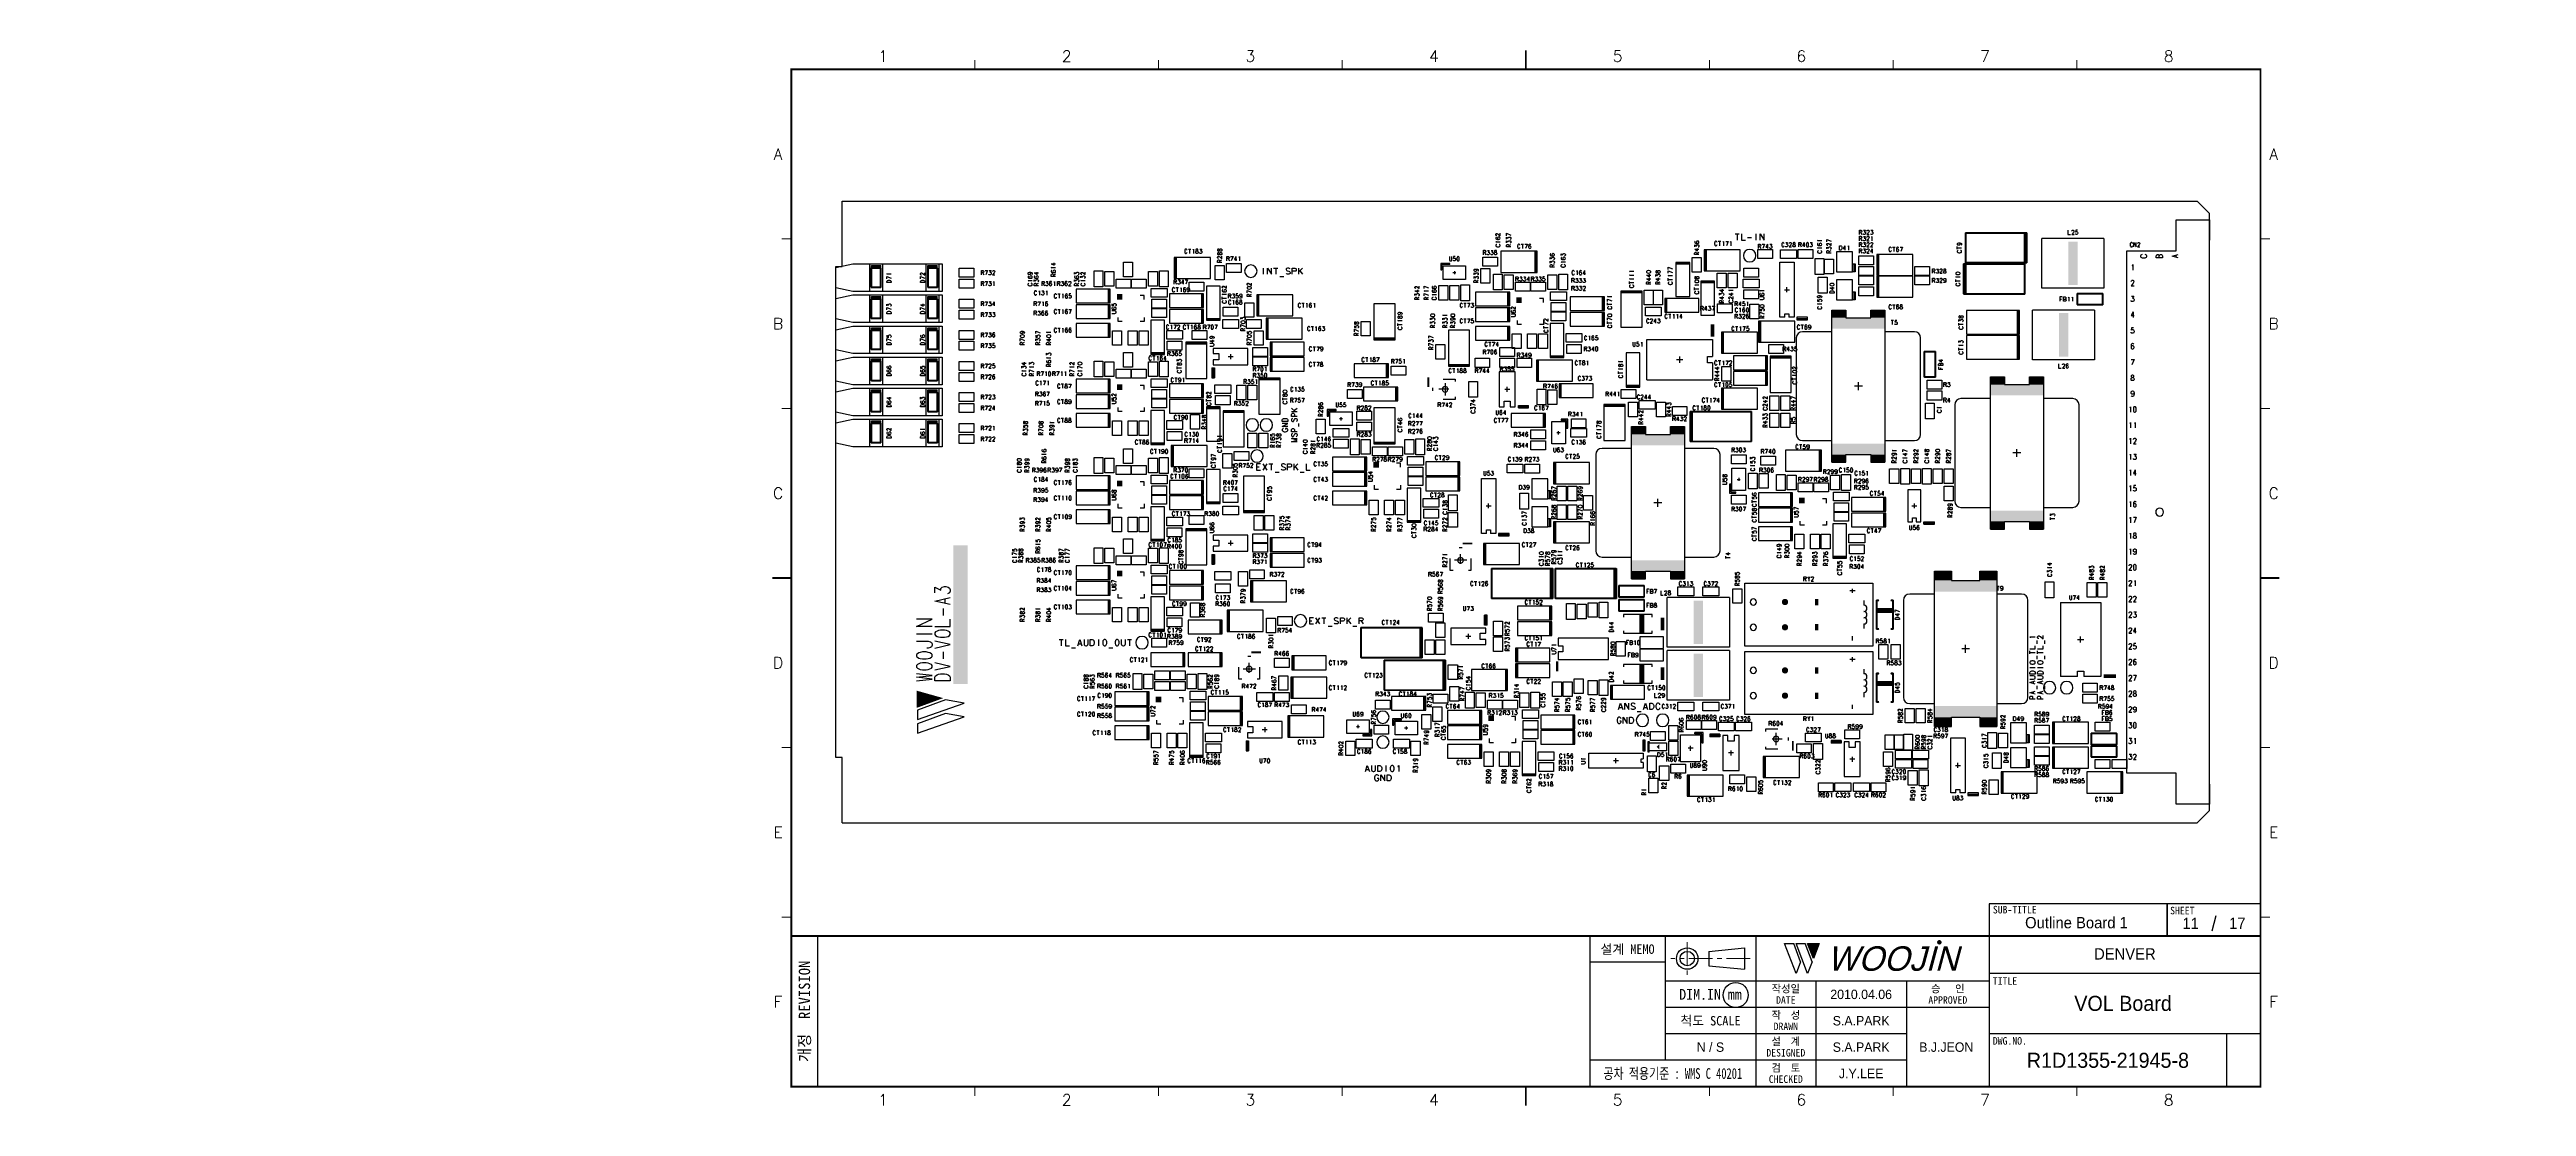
# Model space of a CAD drawing. Extents: x 295 to 953, y 10 to 290.
import ezdxf
from ezdxf.enums import TextEntityAlignment as Align

# ---------------------------------------------------------------- set-up
doc = ezdxf.new("R2010")
doc.units = 0
doc.header["$LTSCALE"] = 5
doc.header["$MEASUREMENT"] = 0
doc.linetypes.add('CENTER', pattern=[2, 1.25, -0.25, 0.25, -0.25])
doc.layers.get('0').update_dxf_attribs({"linetype": 'CONTINUOUS', "lineweight": 25})
for name, color, linetype in [('13_C-SILK_GBR', 7, 'CONTINUOUS'), ('SHEET', 3, 'CONTINUOUS'), ('문자', 4, 'CONTINUOUS'), ('테두리', 3, 'CONTINUOUS')]:
    doc.layers.add(name, color=color, linetype=linetype)
for name, color, linetype, lineweight in [('2', 2, 'CENTER', 13), ('4', 4, 'CONTINUOUS', 18), ('6', 6, 'CONTINUOUS', 13)]:
    doc.layers.add(name, color=color, linetype=linetype, lineweight=lineweight)
doc.styles.add('MARK', font='ARLRDBD.TTF')
doc.styles.get("Standard").update_dxf_attribs({"font": 'simplex.shx'})
doc.styles.add('굴림', font='')
doc.styles.add('굴림체', font='')
doc.styles.get('굴림').set_extended_font_data('Gulim')
doc.styles.get('굴림체').set_extended_font_data('GulimChe')

msp = doc.modelspace()

# ---------------------------------------------------------------- texts
at = {"color": 4, "style": '굴림'}
for s, p in [('2010.04.06', (775.98, 39.5)), ('S.A.PARK', (775.98, 32.5)), ('S.A.PARK', (775.98, 25.5)), ('B.J.JEON', (798.57, 25.5)), ('J.Y.LEE', (775.98, 18.5))]:
    msp.add_text(s, height=2.5, dxfattribs=at).set_placement(p, align=Align.MIDDLE_CENTER)
at = {"layer": '4', "style": '굴림'}
for s, p in [('Outline Board 1', (833.13, 58.53)), ('11', (863.44, 58.33)), ('17', (875.83, 58.38)), ('DENVER', (845.98, 50.24))]:
    msp.add_text(s, height=3, dxfattribs=at).set_placement(p, align=Align.MIDDLE_CENTER)
at = {"layer": '6', "char_height": 3.5278, "width": 39.2183, "attachment_point": 4}
for insert in [(295.11, 181.28), (295.11, 173.63)]:
    msp.add_mtext('{\\f굴림|b0|i0|c129;\\C7;', dxfattribs=dict(at, insert=insert))
at = {"layer": '6', "color": 4, "char_height": 3, "attachment_point": 4, "style": '굴림체'}
for insert, width in [((905.28, 137.42), 36.962), ((952.58, 106.26), 52.2944), ((952.58, 102.14), 52.2944), ((573.67, 73.54), 36.962)]:
    msp.add_mtext('{\\f굴림|b0|i0|c129;\\C7;', dxfattribs=dict(at, insert=insert, width=width))
at = {"layer": '문자', "style": '굴림'}
for s, height, p in [('VOL Board', 4, (845.5, 37.11)), ('N / S', 2.5, (735.98, 25.5)), ('R1D1355-21945-8', 4, (841.48, 22))]:
    msp.add_text(s, height=height, dxfattribs=at).set_placement(p, align=Align.MIDDLE_CENTER)

# ---------------------------------------------------------------- blocks, each defined once
blk = doc.blocks.new('B')
at = {"layer": '문자'}
blk.add_hatch(color=256, dxfattribs=at).paths.add_polyline_path([(13.79, 10), (15.31, 6), (16.84, 10)])
at = {"color": 4, "const_width": 0.6}
blk.add_lwpolyline([(48.46, 10.32, 1), (49.06, 10.32, 1)], format="xyb", close=True, dxfattribs=at)
at = {"layer": '문자'}
for p, q in [((10.73, 2), (7.68, 10)), ((7.68, 10), (10.09, 10)), ((11.94, 5.16), (10.09, 10)), ((10.73, 10), (13.15, 10)), ((13.79, 2), (10.73, 10)), ((14.99, 5.16), (13.15, 10)), ((13.79, 10), (16.84, 10)), ((15.31, 6), (13.79, 10)), ((16.84, 10), (15.31, 6)), ((11.94, 5.16), (10.73, 2)), ((14.99, 5.16), (13.79, 2))]:
    blk.add_line(p, q, dxfattribs=at)
at = {"layer": '문자', "style": 'MARK', "oblique": 15}
blk.add_text('WOOJIN', height=6.5, dxfattribs=at).set_placement((36.4, 6), align=Align.MIDDLE_CENTER)
blk = doc.blocks.new('C')
blk.add_line((15, 285), (15, 285))
at = {"layer": '2'}
for p, q in [((252.83, 53.35), (252.83, 44.65)), ((269.53, 49), (248.48, 49))]:
    blk.add_line(p, q, dxfattribs=at)
at = {"layer": 'SHEET'}
for p, q in [((393.14, 60.3), (392.07, 56.28)), ((22, 55), (22, 15)), ((227, 55), (227, 15)), ((247, 55), (247, 22)), ((271, 55), (271, 15)), ((271, 55), (271, 15)), ((333, 55), (333, 15)), ((247, 48), (227, 48)), ((333, 43), (247, 43)), ((287, 43), (287, 15)), ((311, 43), (311, 15)), ((405, 45), (333, 45)), ((333, 36), (247, 36)), ((311, 29), (247, 29)), ((405, 29), (333, 29)), ((396, 29), (396, 15)), ((311, 22), (227, 22))]:
    blk.add_line(p, q, dxfattribs=at)
at = {"layer": 'SHEET', "color": 4}
for p, q in [((258.53, 50.9), (268.03, 51.85)), ((258.53, 50.9), (258.53, 47.1)), ((258.53, 47.1), (268.03, 46.15)), ((268.03, 51.85), (268.03, 46.15))]:
    blk.add_line(p, q, dxfattribs=at)
at = {"layer": 'SHEET'}
for points in [[(333, 55), (380.19, 55), (380.19, 63.49), (333, 63.49)], [(380.19, 55), (405, 55), (405, 63.49), (380.19, 63.49)]]:
    blk.add_lwpolyline(points, close=True, dxfattribs=at)
at = {"layer": 'SHEET', "color": 4}
for radius in [2.85, 1.9]:
    blk.add_circle((252.83, 49), radius, dxfattribs=at)
at = {"layer": 'SHEET'}
blk.add_circle((265.7, 39.32), 3.32, dxfattribs=at)
at = {"layer": '테두리'}
blk.add_line((405, 285), (405, 15), dxfattribs=at)
for points, const_width in [([(210, 290), (210, 285)], 0.5), ([(15, 285), (15, 15), (405, 15), (405, 285), (15, 285)], 0.5), ([(63.75, 287.5), (63.75, 285)], 0.3), ([(112.5, 287.5), (112.5, 285)], 0.3), ([(161.25, 287.5), (161.25, 285)], 0.3), ([(258.75, 287.5), (258.75, 285)], 0.3), ([(307.5, 287.5), (307.5, 285)], 0.3), ([(356.25, 287.5), (356.25, 285)], 0.3), ([(12.5, 240), (15, 240)], 0.3), ([(407.5, 240), (405, 240)], 0.3), ([(12.5, 195), (15, 195)], 0.3), ([(407.5, 195), (405, 195)], 0.3), ([(10, 150), (15, 150)], 0.5), ([(410, 150), (405, 150)], 0.5), ([(12.5, 105), (15, 105)], 0.3), ([(407.5, 105), (405, 105)], 0.3), ([(12.5, 60), (15, 60)], 0.3), ([(407.5, 60), (405, 60)], 0.3), ([(15, 55), (405, 55)], 0.5), ([(63.75, 12.5), (63.75, 15)], 0.3), ([(112.5, 12.5), (112.5, 15)], 0.3), ([(161.25, 12.5), (161.25, 15)], 0.3), ([(210, 10), (210, 15)], 0.5), ([(258.75, 12.5), (258.75, 15)], 0.3), ([(307.5, 12.5), (307.5, 15)], 0.3), ([(356.25, 12.5), (356.25, 15)], 0.3)]:
    blk.add_lwpolyline(points, dxfattribs=dict(at, const_width=const_width))
blk.add_blockref('B', (271, 43))
at = {"layer": '문자'}
for s, p in [('1', (39.38, 288.5)), ('2', (88.12, 288.5)), ('3', (136.88, 288.5)), ('4', (185.62, 288.5)), ('5', (234.38, 288.5)), ('6', (283.12, 288.5)), ('7', (331.88, 288.5)), ('8', (380.62, 288.5)), ('A', (11.5, 262.5)), ('A', (408.5, 262.5)), ('B', (11.5, 217.5)), ('B', (408.5, 217.5)), ('C', (11.5, 172.5)), ('C', (408.5, 172.5)), ('D', (11.5, 127.5)), ('D', (408.5, 127.5)), ('E', (11.5, 82.5)), ('E', (408.5, 82.5)), ('F', (11.5, 37.5)), ('F', (408.5, 37.5)), ('1', (39.38, 11.5)), ('2', (88.12, 11.5)), ('3', (136.88, 11.5)), ('4', (185.62, 11.5)), ('5', (234.38, 11.5)), ('6', (283.12, 11.5)), ('7', (331.88, 11.5)), ('8', (380.62, 11.5))]:
    blk.add_text(s, height=3, dxfattribs=at).set_placement(p, align=Align.MIDDLE)
at = {"layer": '문자', "style": '굴림체'}
for s, height, p in [('SUB-TITLE', 2, (339.77, 61.98)), ('SHEET', 2, (384.24, 61.74)), ('설계 MEMO', 2.5, (237, 51.5)), ('DIM.IN mm', 2.85, (259, 39.5)), ('작성일', 2, (279, 41)), ('승   인', 2, (322, 41)), ('척도 SCALE', 2.5, (259, 32.5)), ('작  성', 2, (279, 34)), ('DATE', 2, (279, 38)), ('APPROVED', 2, (322, 38)), ('설  계', 2, (279, 27)), ('DRAWN', 2, (279, 31)), ('DESIGNED', 2, (279, 24)), ('검  토', 2, (279, 20)), ('CHECKED', 2, (279, 17))]:
    blk.add_text(s, height=height, dxfattribs=at).set_placement(p, align=Align.MIDDLE_CENTER)
blk.add_text('개정  REVISION', height=3, rotation=90, dxfattribs=at).set_placement((18.5, 35), align=Align.MIDDLE_CENTER)
for s, p in [('TITLE', (333.95, 42.05)), ('DWG.NO.', (333.95, 26.15))]:
    blk.add_text(s, height=2, dxfattribs=at).set_placement(p)
at = {"layer": '문자', "style": '굴림체', "width": 0.75}
blk.add_text('공차 적용기준 : WMS C 40201', height=2.85, dxfattribs=at).set_placement((249, 18.5), align=Align.MIDDLE_CENTER)

# ---------------------------------------------------------------- linework, layer by layer
msp.add_line((491.98, 15), (491.98, 15))
msp.add_line((491.98, 15), (491.98, 15))
at = {"layer": '13_C-SILK_GBR'}
for p, q in [((505.48, 232.68), (505.48, 250)), ((505.48, 250), (865.18, 250)), ((865.18, 250), (868.48, 246.7)), ((859.57, 245.05), (868.48, 245.05)), ((859.57, 236.8), (859.57, 245.05)), ((868.48, 88.3), (868.48, 246.7)), ((868.48, 245.05), (868.48, 239.69)), ((596.46, 237.01), (596.42, 236.86)), ((596.42, 236.86), (596.42, 236.58)), ((596.5, 237.12), (596.46, 237.01)), ((596.59, 237.23), (596.5, 237.12)), ((596.67, 237.3), (596.59, 237.23)), ((596.84, 237.3), (596.67, 237.3)), ((596.92, 237.23), (596.84, 237.3)), ((597.01, 237.12), (596.92, 237.23)), ((597.06, 237.01), (597.01, 237.12)), ((597.4, 237.3), (598.04, 237.3)), ((597.72, 237.3), (597.72, 236.14)), ((598.63, 237.07), (598.68, 237.12)), ((598.68, 237.12), (598.76, 237.28)), ((598.76, 237.28), (598.76, 236.14)), ((599.45, 237.23), (599.41, 237.12)), ((599.41, 237.12), (599.41, 237.01)), ((599.41, 237.01), (599.45, 236.89)), ((599.41, 236.63), (599.5, 236.74)), ((599.59, 237.28), (599.45, 237.23)), ((599.45, 236.89), (599.54, 236.84)), ((599.5, 236.74), (599.63, 236.79)), ((599.54, 236.84), (599.73, 236.79)), ((599.77, 237.28), (599.59, 237.28)), ((599.63, 236.79), (599.82, 236.84)), ((599.73, 236.79), (599.86, 236.74)), ((599.91, 237.23), (599.77, 237.28)), ((599.82, 236.84), (599.91, 236.89)), ((599.86, 236.74), (599.95, 236.63)), ((599.95, 237.12), (599.91, 237.23)), ((599.91, 236.89), (599.95, 237.01)), ((599.95, 237.01), (599.95, 237.12)), ((600.44, 237.28), (600.93, 237.28)), ((600.93, 237.28), (600.66, 236.84)), ((600.66, 236.84), (600.8, 236.84)), ((600.8, 236.84), (600.89, 236.79)), ((600.89, 236.79), (600.93, 236.74)), ((600.93, 236.74), (600.98, 236.58)), ((605.21, 237.26), (605.16, 237.13)), ((605.16, 237.13), (605.16, 236.94)), ((605.16, 236.94), (605.21, 236.8)), ((605.31, 237.3), (605.21, 237.26)), ((605.21, 236.8), (605.31, 236.76)), ((605.42, 237.3), (605.31, 237.3)), ((605.31, 236.76), (605.42, 236.76)), ((605.54, 237.26), (605.42, 237.3)), ((605.42, 236.76), (605.54, 236.8)), ((605.59, 237.17), (605.54, 237.26)), ((605.54, 236.8), (605.59, 236.89)), ((605.65, 236.98), (605.59, 237.17)), ((605.59, 236.89), (605.65, 237.08)), ((605.65, 237.08), (605.7, 237.21)), ((605.7, 236.85), (605.65, 236.98)), ((605.7, 237.21), (605.8, 237.3)), ((605.8, 236.76), (605.7, 236.85)), ((605.8, 237.3), (605.91, 237.35)), ((605.91, 236.72), (605.8, 236.76)), ((605.91, 237.35), (606.08, 237.35)), ((606.08, 236.72), (605.91, 236.72)), ((606.08, 237.35), (606.19, 237.3)), ((606.19, 236.76), (606.08, 236.72)), ((606.19, 237.3), (606.24, 237.26)), ((606.24, 236.8), (606.19, 236.76)), ((606.24, 237.26), (606.29, 237.13)), ((606.29, 236.94), (606.24, 236.8)), ((606.29, 237.13), (606.29, 236.94)), ((675.7, 235.81), (675.7, 236.97)), ((675.7, 236.97), (676.11, 236.97)), ((676.11, 236.97), (676.24, 236.9)), ((676.24, 236.9), (676.29, 236.84)), ((676.29, 236.84), (676.34, 236.74)), ((676.34, 236.74), (676.34, 236.63)), ((676.77, 236.95), (677.27, 236.95)), ((677.27, 236.95), (676.99, 236.51)), ((677.75, 236.95), (678.25, 236.95)), ((678.25, 236.95), (677.98, 236.51)), ((678.73, 236.9), (678.69, 236.79)), ((678.69, 236.79), (678.69, 236.68)), ((678.87, 236.95), (678.73, 236.9)), ((679.05, 236.95), (678.87, 236.95)), ((678.98, 241.25), (679.04, 241.34)), ((678.98, 241.06), (678.98, 241.25)), ((679.04, 240.97), (678.98, 241.06)), ((679.04, 238.4), (678.98, 238.32)), ((678.98, 238.32), (678.98, 238.14)), ((678.98, 238.14), (679.04, 238.06)), ((679.04, 240.4), (678.99, 240.25)), ((678.99, 240.25), (678.99, 240.15)), ((678.99, 240.15), (679.04, 240.01)), ((679.15, 239.18), (678.99, 239.25)), ((678.99, 239.25), (680.13, 239.25)), ((679.04, 241.34), (679.1, 241.38)), ((679.1, 240.93), (679.04, 240.97)), ((679.15, 240.45), (679.04, 240.4)), ((679.04, 240.01), (679.2, 239.9)), ((679.15, 238.49), (679.04, 238.4)), ((679.04, 238.06), (679.15, 237.98)), ((679.19, 236.9), (679.05, 236.95)), ((679.1, 241.38), (679.2, 241.43)), ((679.2, 240.89), (679.1, 240.93)), ((679.2, 239.13), (679.15, 239.18)), ((679.26, 238.53), (679.15, 238.49)), ((679.15, 237.98), (679.26, 237.93)), ((679.23, 236.79), (679.19, 236.9)), ((679.2, 241.43), (679.31, 241.43)), ((679.26, 240.89), (679.2, 240.89)), ((679.2, 239.9), (679.48, 239.86)), ((679.23, 236.68), (679.23, 236.79)), ((679.26, 237.93), (679.41, 237.9)), ((679.31, 241.43), (679.41, 241.38)), ((679.41, 241.38), (679.59, 241.29)), ((679.41, 237.9), (679.69, 237.9)), ((679.48, 240.34), (679.43, 240.2)), ((679.43, 240.2), (679.43, 240.15)), ((679.43, 240.15), (679.48, 240.01)), ((679.59, 240.45), (679.48, 240.34)), ((679.48, 240.01), (679.59, 239.9)), ((679.48, 239.86), (679.75, 239.86)), ((679.59, 241.29), (680.13, 240.84)), ((679.75, 240.5), (679.59, 240.45)), ((679.59, 239.9), (679.75, 239.86)), ((679.69, 237.9), (679.85, 237.93)), ((679.81, 240.5), (679.75, 240.5)), ((679.75, 239.86), (679.97, 239.9)), ((679.97, 240.45), (679.81, 240.5)), ((679.97, 238.49), (679.85, 238.53)), ((679.85, 237.93), (679.97, 237.98)), ((680.08, 240.34), (679.97, 240.45)), ((679.97, 239.9), (680.08, 240.01)), ((680.08, 238.4), (679.97, 238.49)), ((679.97, 237.98), (680.08, 238.06)), ((680.13, 240.2), (680.08, 240.34)), ((680.08, 240.01), (680.13, 240.15)), ((680.13, 238.32), (680.08, 238.4)), ((680.08, 238.06), (680.13, 238.14)), ((680.13, 240.84), (680.13, 241.48)), ((680.13, 240.15), (680.13, 240.2)), ((680.13, 238.14), (680.13, 238.32)), ((689.45, 236.72), (680.38, 236.72)), ((680.38, 236.72), (680.38, 231.11)), ((681.86, 238.3), (681.93, 238.44)), ((681.86, 237.9), (681.86, 238.3)), ((683.02, 237.9), (681.86, 237.9)), ((681.88, 240.84), (681.88, 241.48)), ((681.88, 241.48), (683.02, 241.02)), ((681.88, 239.95), (681.88, 240.45)), ((681.88, 240.45), (682.32, 240.17)), ((681.88, 238.97), (681.88, 239.46)), ((681.88, 239.46), (682.32, 239.19)), ((681.93, 238.44), (681.98, 238.48)), ((681.98, 238.48), (682.09, 238.53)), ((682.09, 238.53), (682.2, 238.53)), ((682.2, 238.53), (682.3, 238.48)), ((682.3, 238.48), (682.37, 238.44)), ((682.32, 240.31), (682.37, 240.4)), ((682.32, 240.17), (682.32, 240.31)), ((682.32, 239.33), (682.37, 239.42)), ((682.32, 239.19), (682.32, 239.33)), ((682.37, 240.4), (682.42, 240.45)), ((682.37, 239.42), (682.42, 239.46)), ((682.37, 238.44), (682.42, 238.3)), ((682.42, 240.45), (682.58, 240.5)), ((682.42, 239.46), (682.58, 239.52)), ((682.42, 238.21), (683.02, 238.53)), ((682.42, 238.3), (682.42, 237.9)), ((682.58, 240.5), (682.7, 240.5)), ((682.58, 239.52), (682.7, 239.52)), ((682.7, 240.5), (682.86, 240.45)), ((682.7, 239.52), (682.86, 239.46)), ((682.91, 239.9), (682.81, 239.86)), ((682.91, 238.92), (682.81, 238.88)), ((682.86, 240.45), (682.96, 240.36)), ((682.86, 239.46), (682.96, 239.38)), ((682.96, 239.95), (682.91, 239.9)), ((682.96, 238.97), (682.91, 238.92)), ((682.96, 240.36), (683.02, 240.22)), ((683.02, 240.08), (682.96, 239.95)), ((682.96, 239.38), (683.02, 239.24)), ((683.02, 239.1), (682.96, 238.97)), ((683.02, 240.22), (683.02, 240.08)), ((683.02, 239.24), (683.02, 239.1)), ((684.81, 238.33), (684.77, 238.18)), ((684.77, 238.18), (684.77, 237.9)), ((684.77, 237.9), (684.81, 237.74)), ((684.86, 238.44), (684.81, 238.33)), ((684.81, 237.74), (684.86, 237.62)), ((684.94, 238.55), (684.86, 238.44)), ((684.86, 237.62), (684.94, 237.51)), ((685.02, 238.62), (684.94, 238.55)), ((684.94, 237.51), (685.02, 237.46)), ((685.19, 238.62), (685.02, 238.62)), ((685.02, 237.46), (685.19, 237.46)), ((685.28, 238.55), (685.19, 238.62)), ((685.19, 237.46), (685.28, 237.51)), ((685.37, 238.44), (685.28, 238.55)), ((685.28, 237.51), (685.37, 237.62)), ((685.41, 238.33), (685.37, 238.44)), ((685.37, 237.62), (685.41, 237.74)), ((685.75, 238.62), (686.39, 238.62)), ((686.07, 238.62), (686.07, 237.46)), ((686.74, 238.6), (687.38, 238.6)), ((687.38, 238.6), (686.91, 237.46)), ((687.76, 238.39), (687.72, 238.11)), ((687.72, 238.11), (687.72, 237.84)), ((687.76, 238), (687.72, 237.84)), ((687.72, 237.84), (687.76, 237.62)), ((687.87, 238.55), (687.76, 238.39)), ((687.87, 238.11), (687.76, 238)), ((687.76, 237.62), (687.87, 237.51)), ((688.01, 238.6), (687.87, 238.55)), ((688.01, 238.16), (687.87, 238.11)), ((687.87, 237.51), (688.01, 237.46)), ((688.11, 238.6), (688.01, 238.6)), ((688.06, 238.16), (688.01, 238.16)), ((688.01, 237.46), (688.06, 237.46)), ((688.2, 238.11), (688.06, 238.16)), ((688.06, 237.46), (688.2, 237.51)), ((688.25, 238.55), (688.11, 238.6)), ((688.31, 238), (688.2, 238.11)), ((688.2, 237.51), (688.31, 237.62)), ((688.31, 238.44), (688.25, 238.55)), ((688.36, 237.84), (688.31, 238)), ((688.31, 237.62), (688.36, 237.78)), ((688.36, 237.78), (688.36, 237.84)), ((689.78, 236.72), (689.45, 236.72)), ((689.45, 231.11), (689.45, 236.72)), ((689.78, 231.11), (689.78, 236.72)), ((689.95, 236.72), (689.78, 236.72)), ((689.95, 231.11), (689.95, 236.72)), ((731.84, 239.31), (731.79, 239.17)), ((731.79, 239.17), (731.79, 239.07)), ((731.79, 239.07), (731.84, 238.93)), ((731.79, 237.89), (731.79, 238.38)), ((731.79, 238.38), (732.23, 238.11)), ((731.79, 237.24), (732.55, 236.81)), ((731.79, 237.24), (732.93, 237.24)), ((731.95, 239.37), (731.84, 239.31)), ((731.84, 238.93), (732, 238.82)), ((732, 238.82), (732.28, 238.78)), ((732.28, 239.26), (732.23, 239.12)), ((732.23, 239.12), (732.23, 239.07)), ((732.23, 239.07), (732.28, 238.93)), ((732.23, 238.25), (732.28, 238.34)), ((732.23, 238.11), (732.23, 238.25)), ((732.39, 239.37), (732.28, 239.26)), ((732.28, 238.93), (732.39, 238.82)), ((732.28, 238.78), (732.55, 238.78)), ((732.28, 238.34), (732.33, 238.38)), ((732.33, 238.38), (732.49, 238.44)), ((732.55, 239.42), (732.39, 239.37)), ((732.39, 238.82), (732.55, 238.78)), ((732.49, 238.44), (732.61, 238.44)), ((732.61, 239.42), (732.55, 239.42)), ((732.55, 238.78), (732.77, 238.82)), ((732.55, 236.81), (732.55, 237.45)), ((732.77, 239.37), (732.61, 239.42)), ((732.61, 238.44), (732.77, 238.38)), ((732.82, 237.84), (732.72, 237.8)), ((732.88, 239.26), (732.77, 239.37)), ((732.77, 238.82), (732.88, 238.93)), ((732.77, 238.38), (732.88, 238.29)), ((732.88, 237.89), (732.82, 237.84)), ((732.93, 239.12), (732.88, 239.26)), ((732.88, 238.93), (732.93, 239.07)), ((732.88, 238.29), (732.93, 238.16)), ((732.93, 238.02), (732.88, 237.89)), ((732.93, 239.07), (732.93, 239.12)), ((732.93, 238.16), (732.93, 238.02)), ((734.83, 237.13), (734.33, 237.13)), ((734.5, 237.13), (734.33, 237.13)), ((734.33, 237.13), (734.33, 231.52)), ((734.66, 237.13), (734.5, 237.13)), ((734.5, 237.13), (734.5, 231.52)), ((734.83, 237.13), (734.83, 231.52)), ((743.9, 237.13), (734.83, 237.13)), ((737.12, 239.08), (737.08, 238.92)), ((737.08, 238.92), (737.08, 238.64)), ((737.08, 238.64), (737.12, 238.48)), ((737.17, 239.18), (737.12, 239.08)), ((737.12, 238.48), (737.17, 238.36)), ((737.25, 239.29), (737.17, 239.18)), ((737.17, 238.36), (737.25, 238.26)), ((737.33, 239.36), (737.25, 239.29)), ((737.25, 238.26), (737.33, 238.2)), ((737.5, 239.36), (737.33, 239.36)), ((737.33, 238.2), (737.5, 238.2)), ((737.59, 239.29), (737.5, 239.36)), ((737.5, 238.2), (737.59, 238.26)), ((737.68, 239.18), (737.59, 239.29)), ((737.59, 238.26), (737.68, 238.36)), ((737.72, 239.08), (737.68, 239.18)), ((737.68, 238.36), (737.72, 238.48)), ((738.06, 239.36), (738.7, 239.36)), ((738.38, 239.36), (738.38, 238.2)), ((739.29, 239.13), (739.35, 239.18)), ((739.35, 239.18), (739.42, 239.34)), ((739.42, 239.34), (739.42, 238.2)), ((740.03, 239.34), (740.67, 239.34)), ((740.67, 239.34), (740.21, 238.2)), ((741.26, 239.13), (741.31, 239.18)), ((741.31, 239.18), (741.39, 239.34)), ((741.39, 239.34), (741.39, 238.2)), ((742.54, 241.34), (743.61, 241.34)), ((743.08, 241.34), (743.08, 239.69)), ((743.9, 231.52), (743.9, 237.13)), ((744.19, 241.34), (744.19, 239.69)), ((744.19, 239.69), (745.26, 239.69)), ((745.84, 240.39), (746.91, 240.39)), ((748.03, 241.34), (748.03, 239.69)), ((748.56, 234.78), (748.56, 237.17)), ((748.56, 237.17), (752.44, 237.17)), ((748.71, 237.46), (748.71, 238.62)), ((748.71, 238.62), (749.12, 238.62)), ((749.12, 238.06), (748.71, 238.06)), ((749.02, 238.06), (749.35, 237.46)), ((749.12, 238.62), (749.25, 238.55)), ((749.25, 238.11), (749.12, 238.06)), ((749.14, 239.69), (749.14, 241.34)), ((749.14, 241.34), (750.21, 239.69)), ((749.25, 238.55), (749.3, 238.49)), ((749.3, 238.18), (749.25, 238.11)), ((749.3, 238.49), (749.35, 238.39)), ((749.35, 238.28), (749.3, 238.18)), ((749.35, 238.39), (749.35, 238.28)), ((749.69, 238.6), (750.33, 238.6)), ((750.33, 238.6), (749.87, 237.46)), ((750.21, 239.69), (750.21, 241.34)), ((751.09, 238.6), (750.67, 237.84)), ((750.67, 237.84), (751.31, 237.84)), ((751.09, 238.6), (751.09, 237.46)), ((751.7, 237.57), (751.66, 237.67)), ((751.75, 237.51), (751.7, 237.57)), ((751.75, 238.6), (752.24, 238.6)), ((751.88, 237.46), (751.75, 237.51)), ((752.02, 237.46), (751.88, 237.46)), ((752.24, 238.6), (751.97, 238.16)), ((751.97, 238.16), (752.11, 238.16)), ((752.15, 237.51), (752.02, 237.46)), ((752.11, 238.16), (752.2, 238.11)), ((752.24, 237.62), (752.15, 237.51)), ((752.2, 238.11), (752.24, 238.06)), ((752.24, 238.06), (752.29, 237.9)), ((752.29, 237.78), (752.24, 237.62)), ((752.29, 237.9), (752.29, 237.78)), ((752.44, 237.17), (752.44, 234.78)), ((754.59, 234.82), (754.59, 237.13)), ((754.59, 237.13), (758.79, 237.13)), ((754.94, 238.75), (754.9, 238.59)), ((754.9, 238.59), (754.9, 238.31)), ((754.9, 238.31), (754.94, 238.15)), ((754.98, 238.85), (754.94, 238.75)), ((754.94, 238.15), (754.98, 238.03)), ((755.06, 238.96), (754.98, 238.85)), ((754.98, 238.03), (755.06, 237.93)), ((755.15, 239.03), (755.06, 238.96)), ((755.06, 237.93), (755.15, 237.87)), ((755.32, 239.03), (755.15, 239.03)), ((755.15, 237.87), (755.32, 237.87)), ((755.4, 238.96), (755.32, 239.03)), ((755.32, 237.87), (755.4, 237.93)), ((755.49, 238.85), (755.4, 238.96)), ((755.4, 237.93), (755.49, 238.03)), ((755.54, 238.75), (755.49, 238.85)), ((755.49, 238.03), (755.54, 238.15)), ((755.92, 237.98), (755.88, 238.08)), ((755.97, 237.93), (755.92, 237.98)), ((755.97, 239.01), (756.47, 239.01)), ((756.1, 237.87), (755.97, 237.93)), ((756.24, 237.87), (756.1, 237.87)), ((756.47, 239.01), (756.19, 238.57)), ((756.19, 238.57), (756.33, 238.57)), ((756.38, 237.93), (756.24, 237.87)), ((756.33, 238.57), (756.42, 238.52)), ((756.47, 238.03), (756.38, 237.93)), ((756.42, 238.52), (756.47, 238.47)), ((756.47, 238.47), (756.52, 238.31)), ((756.52, 238.19), (756.47, 238.03)), ((756.52, 238.31), (756.52, 238.19)), ((757.32, 238.42), (756.86, 237.87)), ((756.86, 237.87), (757.5, 237.87)), ((756.91, 238.8), (756.95, 238.91)), ((756.91, 238.75), (756.91, 238.8)), ((756.95, 238.91), (757, 238.96)), ((757, 238.96), (757.08, 239.03)), ((757.08, 239.03), (757.27, 239.03)), ((757.27, 239.03), (757.36, 238.96)), ((757.4, 238.59), (757.32, 238.42)), ((757.36, 238.96), (757.4, 238.91)), ((757.4, 238.91), (757.45, 238.8)), ((757.45, 238.69), (757.4, 238.59)), ((757.45, 238.8), (757.45, 238.69)), ((757.84, 238.26), (757.89, 238.36)), ((757.84, 238.08), (757.84, 238.26)), ((757.89, 237.98), (757.84, 238.08)), ((757.93, 238.96), (757.89, 238.85)), ((757.89, 238.85), (757.89, 238.75)), ((757.89, 238.75), (757.93, 238.62)), ((757.89, 238.36), (757.98, 238.47)), ((757.93, 237.93), (757.89, 237.98)), ((758.07, 239.01), (757.93, 238.96)), ((757.93, 238.62), (758.02, 238.57)), ((758.07, 237.87), (757.93, 237.93)), ((757.98, 238.47), (758.11, 238.52)), ((758.02, 238.57), (758.21, 238.52)), ((758.25, 239.01), (758.07, 239.01)), ((758.25, 237.87), (758.07, 237.87)), ((758.11, 238.52), (758.3, 238.57)), ((758.21, 238.52), (758.34, 238.47)), ((758.39, 238.96), (758.25, 239.01)), ((758.39, 237.93), (758.25, 237.87)), ((758.3, 238.57), (758.39, 238.62)), ((758.34, 238.47), (758.43, 238.36)), ((758.43, 238.85), (758.39, 238.96)), ((758.39, 238.62), (758.43, 238.75)), ((758.43, 237.98), (758.39, 237.93)), ((758.43, 238.75), (758.43, 238.85)), ((758.43, 238.36), (758.48, 238.26)), ((758.48, 238.08), (758.43, 237.98)), ((758.48, 238.26), (758.48, 238.08)), ((758.79, 237.13), (758.79, 234.82)), ((759.29, 234.78), (759.29, 237.17)), ((759.29, 237.17), (763.17, 237.17)), ((759.44, 237.87), (759.44, 239.03)), ((759.44, 239.03), (759.84, 239.03)), ((759.84, 238.47), (759.44, 238.47)), ((759.75, 238.47), (760.07, 237.87)), ((759.84, 239.03), (759.98, 238.96)), ((759.98, 238.52), (759.84, 238.47)), ((759.98, 238.96), (760.02, 238.91)), ((760.02, 238.59), (759.98, 238.52)), ((760.02, 238.91), (760.07, 238.8)), ((760.07, 238.69), (760.02, 238.59)), ((760.07, 238.8), (760.07, 238.69)), ((760.84, 239.01), (760.42, 238.26)), ((760.42, 238.26), (761.06, 238.26)), ((760.84, 239.01), (760.84, 237.87)), ((761.44, 238.8), (761.4, 238.52)), ((761.4, 238.52), (761.4, 238.36)), ((761.4, 238.36), (761.44, 238.08)), ((761.53, 238.96), (761.44, 238.8)), ((761.44, 238.08), (761.53, 237.93)), ((761.67, 239.01), (761.53, 238.96)), ((761.53, 237.93), (761.67, 237.87)), ((761.76, 239.01), (761.67, 239.01)), ((761.67, 237.87), (761.76, 237.87)), ((761.9, 238.96), (761.76, 239.01)), ((761.76, 237.87), (761.9, 237.93)), ((761.99, 238.8), (761.9, 238.96)), ((761.9, 237.93), (761.99, 238.08)), ((762.04, 238.52), (761.99, 238.8)), ((761.99, 238.08), (762.04, 238.36)), ((762.04, 238.36), (762.04, 238.52)), ((762.43, 237.98), (762.38, 238.08)), ((762.47, 237.93), (762.43, 237.98)), ((762.47, 239.01), (762.97, 239.01)), ((762.6, 237.87), (762.47, 237.93)), ((762.75, 237.87), (762.6, 237.87)), ((762.97, 239.01), (762.69, 238.57)), ((762.69, 238.57), (762.83, 238.57)), ((762.88, 237.93), (762.75, 237.87)), ((762.83, 238.57), (762.92, 238.52)), ((762.97, 238.03), (762.88, 237.93)), ((762.92, 238.52), (762.97, 238.47)), ((762.97, 238.47), (763.02, 238.31)), ((763.02, 238.19), (762.97, 238.03)), ((763.02, 238.31), (763.02, 238.19)), ((763.17, 237.17), (763.17, 234.78)), ((764.43, 236.75), (764.36, 236.67)), ((764.54, 239.49), (764.38, 239.57)), ((764.38, 239.57), (765.52, 239.57)), ((764.43, 238.75), (764.38, 238.6)), ((764.38, 238.6), (764.38, 238.5)), ((764.38, 238.5), (764.43, 238.36)), ((764.54, 237.53), (764.38, 237.6)), ((764.38, 237.6), (765.52, 237.6)), ((764.54, 238.8), (764.43, 238.75)), ((764.43, 238.36), (764.59, 238.25)), ((764.54, 236.84), (764.43, 236.75)), ((764.59, 239.44), (764.54, 239.49)), ((764.59, 237.48), (764.54, 237.53)), ((764.64, 236.88), (764.54, 236.84)), ((764.59, 238.25), (764.87, 238.21)), ((764.87, 238.69), (764.82, 238.55)), ((764.82, 238.55), (764.82, 238.5)), ((764.82, 238.5), (764.87, 238.36)), ((764.97, 238.8), (764.87, 238.69)), ((764.87, 238.36), (764.97, 238.25)), ((764.87, 238.21), (765.13, 238.21)), ((765.13, 238.85), (764.97, 238.8)), ((764.97, 238.25), (765.13, 238.21)), ((765.2, 238.85), (765.13, 238.85)), ((765.13, 238.21), (765.36, 238.25)), ((765.36, 238.8), (765.2, 238.85)), ((765.36, 236.84), (765.24, 236.88)), ((765.46, 238.69), (765.36, 238.8)), ((765.36, 238.25), (765.46, 238.36)), ((765.46, 236.75), (765.36, 236.84)), ((765.52, 238.55), (765.46, 238.69)), ((765.46, 238.36), (765.52, 238.5)), ((765.52, 236.67), (765.46, 236.75)), ((765.52, 238.5), (765.52, 238.55)), ((766.84, 238.62), (766.91, 238.71)), ((766.84, 238.43), (766.84, 238.62)), ((766.91, 238.34), (766.84, 238.43)), ((766.84, 236.65), (766.91, 236.79)), ((766.86, 239.19), (766.86, 239.83)), ((766.86, 239.83), (767.99, 239.37)), ((766.86, 237.32), (766.86, 237.81)), ((766.86, 237.81), (767.29, 237.54)), ((766.91, 238.71), (766.96, 238.75)), ((766.96, 238.3), (766.91, 238.34)), ((766.91, 236.79), (766.96, 236.83)), ((766.96, 238.75), (767.07, 238.8)), ((767.07, 238.25), (766.96, 238.3)), ((766.96, 236.83), (767.07, 236.88)), ((767.07, 238.8), (767.17, 238.8)), ((767.12, 238.25), (767.07, 238.25)), ((767.07, 236.88), (767.17, 236.88)), ((767.17, 238.8), (767.27, 238.75)), ((767.17, 236.88), (767.27, 236.83)), ((767.27, 238.75), (767.45, 238.66)), ((767.27, 236.83), (767.35, 236.79)), ((767.29, 237.68), (767.35, 237.77)), ((767.29, 237.54), (767.29, 237.68)), ((767.35, 237.77), (767.4, 237.81)), ((767.35, 236.79), (767.4, 236.65)), ((767.4, 237.81), (767.56, 237.87)), ((767.4, 236.56), (767.99, 236.88)), ((767.45, 238.66), (767.99, 238.21)), ((767.56, 237.87), (767.68, 237.87)), ((767.68, 237.87), (767.84, 237.81)), ((767.89, 237.27), (767.78, 237.23)), ((767.84, 237.81), (767.94, 237.73)), ((767.94, 237.32), (767.89, 237.27)), ((767.94, 237.73), (767.99, 237.59)), ((767.99, 237.45), (767.94, 237.32)), ((767.99, 238.21), (767.99, 238.85)), ((767.99, 237.59), (767.99, 237.45)), ((770.24, 238.2), (770.56, 238.2)), ((770.24, 237.05), (770.24, 238.2)), ((770.56, 237.05), (770.24, 237.05)), ((770.56, 238.2), (770.69, 238.13)), ((770.69, 237.1), (770.56, 237.05)), ((770.69, 238.13), (770.78, 238.03)), ((770.78, 237.2), (770.69, 237.1)), ((770.78, 238.03), (770.83, 237.92)), ((770.83, 237.33), (770.78, 237.2)), ((770.83, 237.92), (770.88, 237.77)), ((770.88, 237.48), (770.83, 237.33)), ((770.88, 237.77), (770.88, 237.48)), ((771.64, 238.18), (771.22, 237.43)), ((771.22, 237.43), (771.86, 237.43)), ((771.64, 238.18), (771.64, 237.05)), ((772.45, 237.97), (772.5, 238.03)), ((772.5, 238.03), (772.58, 238.18)), ((772.58, 238.18), (772.58, 237.05)), ((775.52, 241.17), (775.52, 242.33)), ((775.52, 242.33), (775.93, 242.33)), ((775.93, 241.77), (775.52, 241.77)), ((775.52, 239.52), (775.52, 240.68)), ((775.52, 240.68), (775.93, 240.68)), ((775.93, 240.12), (775.52, 240.12)), ((775.52, 237.87), (775.52, 239.03)), ((775.52, 239.03), (775.93, 239.03)), ((775.93, 238.47), (775.52, 238.47)), ((775.52, 236.22), (775.52, 237.38)), ((775.52, 237.38), (775.93, 237.38)), ((775.93, 236.82), (775.52, 236.82)), ((775.84, 241.77), (776.16, 241.17)), ((775.84, 240.12), (776.16, 239.52)), ((775.84, 238.47), (776.16, 237.87)), ((775.84, 236.82), (776.16, 236.22)), ((775.93, 242.33), (776.07, 242.26)), ((776.07, 241.82), (775.93, 241.77)), ((775.93, 240.68), (776.07, 240.61)), ((776.07, 240.17), (775.93, 240.12)), ((775.93, 239.03), (776.07, 238.96)), ((776.07, 238.52), (775.93, 238.47)), ((775.93, 237.38), (776.07, 237.31)), ((776.07, 236.87), (775.93, 236.82)), ((776.07, 242.26), (776.11, 242.21)), ((776.11, 241.89), (776.07, 241.82)), ((776.07, 240.61), (776.11, 240.56)), ((776.11, 240.24), (776.07, 240.17)), ((776.07, 238.96), (776.11, 238.91)), ((776.11, 238.59), (776.07, 238.52)), ((776.07, 237.31), (776.11, 237.26)), ((776.11, 236.94), (776.07, 236.87)), ((776.11, 242.21), (776.16, 242.1)), ((776.16, 241.99), (776.11, 241.89)), ((776.11, 240.56), (776.16, 240.45)), ((776.16, 240.34), (776.11, 240.24)), ((776.11, 238.91), (776.16, 238.8)), ((776.16, 238.69), (776.11, 238.59)), ((776.11, 237.26), (776.16, 237.15)), ((776.16, 237.04), (776.11, 236.94)), ((776.16, 242.1), (776.16, 241.99)), ((776.16, 240.45), (776.16, 240.34)), ((776.16, 238.8), (776.16, 238.69)), ((776.16, 237.15), (776.16, 237.04)), ((776.55, 241.28), (776.5, 241.38)), ((776.55, 239.63), (776.5, 239.73)), ((776.55, 237.98), (776.5, 238.08)), ((776.59, 241.23), (776.55, 241.28)), ((776.59, 239.58), (776.55, 239.63)), ((776.59, 237.93), (776.55, 237.98)), ((776.59, 242.31), (777.09, 242.31)), ((776.73, 241.17), (776.59, 241.23)), ((776.59, 240.66), (777.09, 240.66)), ((776.73, 239.52), (776.59, 239.58)), ((776.59, 239.01), (777.09, 239.01)), ((776.73, 237.87), (776.59, 237.93)), ((776.59, 237.36), (777.09, 237.36)), ((776.87, 241.17), (776.73, 241.17)), ((776.87, 239.52), (776.73, 239.52)), ((776.87, 237.87), (776.73, 237.87)), ((777.09, 242.31), (776.82, 241.87)), ((776.82, 241.87), (776.96, 241.87)), ((777.09, 240.66), (776.82, 240.22)), ((776.82, 240.22), (776.96, 240.22)), ((777.09, 239.01), (776.82, 238.57)), ((776.82, 238.57), (776.96, 238.57)), ((777.09, 237.36), (776.82, 236.92)), ((776.82, 236.92), (776.96, 236.92)), ((777, 241.23), (776.87, 241.17)), ((777, 239.58), (776.87, 239.52)), ((777, 237.93), (776.87, 237.87)), ((776.96, 241.87), (777.05, 241.82)), ((776.96, 240.22), (777.05, 240.17)), ((776.96, 238.57), (777.05, 238.52)), ((776.96, 236.92), (777.05, 236.87)), ((777.09, 241.33), (777, 241.23)), ((777.09, 239.68), (777, 239.58)), ((777.09, 238.03), (777, 237.93)), ((777.05, 241.82), (777.09, 241.77)), ((777.05, 240.17), (777.09, 240.12)), ((777.05, 238.52), (777.09, 238.47)), ((777.05, 236.87), (777.09, 236.82)), ((777.09, 241.77), (777.14, 241.61)), ((777.14, 241.49), (777.09, 241.33)), ((777.09, 240.12), (777.14, 239.96)), ((777.14, 239.84), (777.09, 239.68)), ((777.09, 238.47), (777.14, 238.31)), ((777.14, 238.19), (777.09, 238.03)), ((777.09, 236.82), (777.14, 236.66)), ((777.14, 241.61), (777.14, 241.49)), ((777.14, 239.96), (777.14, 239.84)), ((777.14, 238.31), (777.14, 238.19)), ((777.94, 241.72), (777.49, 241.17)), ((777.49, 241.17), (778.13, 241.17)), ((777.94, 240.07), (777.49, 239.52)), ((777.49, 239.52), (778.13, 239.52)), ((777.94, 238.42), (777.49, 237.87)), ((777.49, 237.87), (778.13, 237.87)), ((777.94, 236.77), (777.49, 236.22)), ((777.53, 242.1), (777.58, 242.21)), ((777.53, 242.05), (777.53, 242.1)), ((777.53, 240.45), (777.58, 240.56)), ((777.53, 240.4), (777.53, 240.45)), ((777.53, 238.8), (777.58, 238.91)), ((777.53, 238.75), (777.53, 238.8)), ((777.53, 237.15), (777.58, 237.26)), ((777.53, 237.1), (777.53, 237.15)), ((777.58, 242.21), (777.62, 242.26)), ((777.58, 240.56), (777.62, 240.61)), ((777.58, 238.91), (777.62, 238.96)), ((777.58, 237.26), (777.62, 237.31)), ((777.62, 242.26), (777.71, 242.33)), ((777.62, 240.61), (777.71, 240.68)), ((777.62, 238.96), (777.71, 239.03)), ((777.62, 237.31), (777.71, 237.38)), ((777.71, 242.33), (777.9, 242.33)), ((777.71, 240.68), (777.9, 240.68)), ((777.71, 239.03), (777.9, 239.03)), ((777.71, 237.38), (777.9, 237.38)), ((777.9, 242.33), (777.98, 242.26)), ((777.9, 240.68), (777.98, 240.61)), ((777.9, 239.03), (777.98, 238.96)), ((777.9, 237.38), (777.98, 237.31)), ((778.03, 241.89), (777.94, 241.72)), ((778.03, 240.24), (777.94, 240.07)), ((778.03, 238.59), (777.94, 238.42)), ((778.03, 236.94), (777.94, 236.77)), ((777.98, 242.26), (778.03, 242.21)), ((777.98, 240.61), (778.03, 240.56)), ((777.98, 238.96), (778.03, 238.91)), ((777.98, 237.31), (778.03, 237.26)), ((778.03, 242.21), (778.07, 242.1)), ((778.07, 241.99), (778.03, 241.89)), ((778.03, 240.56), (778.07, 240.45)), ((778.07, 240.34), (778.03, 240.24)), ((778.03, 238.91), (778.07, 238.8)), ((778.07, 238.69), (778.03, 238.59)), ((778.03, 237.26), (778.07, 237.15)), ((778.07, 237.04), (778.03, 236.94)), ((778.07, 242.1), (778.07, 241.99)), ((778.07, 240.45), (778.07, 240.34)), ((778.07, 238.8), (778.07, 238.69)), ((778.07, 237.15), (778.07, 237.04)), ((778.51, 241.28), (778.47, 241.38)), ((778.92, 238.42), (778.47, 237.87)), ((778.47, 237.87), (779.11, 237.87)), ((778.89, 237.36), (778.47, 236.61)), ((778.56, 241.23), (778.51, 241.28)), ((778.51, 238.8), (778.56, 238.91)), ((778.51, 238.75), (778.51, 238.8)), ((778.56, 242.31), (779.06, 242.31)), ((778.69, 241.17), (778.56, 241.23)), ((778.56, 238.91), (778.6, 238.96)), ((778.6, 238.96), (778.69, 239.03)), ((778.83, 241.17), (778.69, 241.17)), ((778.69, 239.03), (778.88, 239.03)), ((778.72, 240.45), (778.77, 240.5)), ((778.77, 240.5), (778.84, 240.66)), ((779.06, 242.31), (778.78, 241.87)), ((778.78, 241.87), (778.92, 241.87)), ((778.97, 241.23), (778.83, 241.17)), ((778.84, 240.66), (778.84, 239.52)), ((778.88, 239.03), (778.97, 238.96)), ((778.89, 237.36), (778.89, 236.22)), ((778.92, 241.87), (779.01, 241.82)), ((779.01, 238.59), (778.92, 238.42)), ((779.06, 241.33), (778.97, 241.23)), ((778.97, 238.96), (779.01, 238.91)), ((779.01, 241.82), (779.06, 241.77)), ((779.01, 238.91), (779.06, 238.8)), ((779.06, 238.69), (779.01, 238.59)), ((779.06, 241.77), (779.11, 241.61)), ((779.11, 241.49), (779.06, 241.33)), ((779.06, 238.8), (779.06, 238.69)), ((779.11, 241.61), (779.11, 241.49)), ((783.4, 237.51), (783.36, 237.35)), ((783.36, 237.35), (783.36, 237.07)), ((783.36, 237.07), (783.4, 236.92)), ((783.44, 237.62), (783.4, 237.51)), ((783.4, 236.92), (783.44, 236.79)), ((783.53, 237.72), (783.44, 237.62)), ((783.44, 236.79), (783.53, 236.69)), ((783.61, 237.79), (783.53, 237.72)), ((783.78, 237.79), (783.61, 237.79)), ((783.87, 237.72), (783.78, 237.79)), ((783.95, 237.62), (783.87, 237.72)), ((783.87, 236.69), (783.95, 236.79)), ((784, 237.51), (783.95, 237.62)), ((783.95, 236.79), (784, 236.92)), ((784.34, 237.79), (784.98, 237.79)), ((784.66, 237.79), (784.66, 236.64)), ((785.37, 237.56), (785.32, 237.28)), ((785.32, 237.28), (785.32, 237.02)), ((785.37, 237.18), (785.32, 237.02)), ((785.32, 237.02), (785.37, 236.79)), ((785.47, 237.72), (785.37, 237.56)), ((785.47, 237.28), (785.37, 237.18)), ((785.37, 236.79), (785.47, 236.69)), ((785.62, 237.77), (785.47, 237.72)), ((785.62, 237.33), (785.47, 237.28)), ((785.71, 237.77), (785.62, 237.77)), ((785.66, 237.33), (785.62, 237.33)), ((785.81, 237.28), (785.66, 237.33)), ((785.86, 237.72), (785.71, 237.77)), ((785.91, 237.18), (785.81, 237.28)), ((785.81, 236.69), (785.91, 236.79)), ((785.91, 237.62), (785.86, 237.72)), ((785.96, 237.02), (785.91, 237.18)), ((785.91, 236.79), (785.96, 236.95)), ((785.96, 236.95), (785.96, 237.02)), ((786.31, 237.77), (786.94, 237.77)), ((786.94, 237.77), (786.48, 236.64)), ((801.49, 237.31), (801.49, 237.94)), ((801.49, 237.63), (802.64, 237.63)), ((801.56, 236.83), (801.49, 236.75)), ((801.49, 236.75), (801.49, 236.57)), ((801.51, 238.63), (801.56, 238.78)), ((801.51, 238.58), (801.51, 238.63)), ((801.56, 238.44), (801.51, 238.58)), ((801.56, 238.78), (801.66, 238.87)), ((801.66, 238.33), (801.56, 238.44)), ((801.66, 236.92), (801.56, 236.83)), ((801.66, 238.87), (801.87, 238.93)), ((801.82, 238.29), (801.66, 238.33)), ((801.77, 236.96), (801.66, 236.92)), ((801.87, 238.29), (801.82, 238.29)), ((801.87, 238.93), (802.05, 238.87)), ((801.87, 238.93), (802.15, 238.93)), ((802.05, 238.33), (801.87, 238.29)), ((802.05, 238.87), (802.15, 238.78)), ((802.15, 238.44), (802.05, 238.33)), ((802.15, 238.93), (802.43, 238.87)), ((802.15, 238.78), (802.21, 238.63)), ((802.21, 238.58), (802.15, 238.44)), ((802.21, 238.63), (802.21, 238.58)), ((802.49, 236.92), (802.36, 236.96)), ((802.43, 238.87), (802.59, 238.78)), ((802.59, 238.38), (802.49, 238.33)), ((802.59, 236.83), (802.49, 236.92)), ((802.59, 238.78), (802.64, 238.63)), ((802.64, 238.53), (802.59, 238.38)), ((802.64, 236.75), (802.59, 236.83)), ((802.64, 238.63), (802.64, 238.53)), ((802.64, 236.57), (802.64, 236.75)), ((803.67, 241.6), (803.7, 241.63)), ((803.7, 241.63), (803.67, 241.6)), ((803.67, 241.59), (803.67, 241.6)), ((803.67, 241.6), (803.67, 241.57)), ((803.67, 233.67), (803.67, 241.59)), ((803.67, 241.57), (803.7, 241.54)), ((803.7, 241.63), (803.73, 241.63)), ((803.72, 241.63), (803.7, 241.63)), ((819.39, 241.63), (803.72, 241.63)), ((803.72, 241.54), (819.39, 241.54)), ((803.73, 241.63), (803.76, 241.6)), ((803.76, 241.59), (803.76, 233.67)), ((819.37, 241.63), (819.35, 241.6)), ((819.35, 241.6), (819.37, 241.63)), ((819.35, 241.6), (819.35, 241.57)), ((819.35, 241.59), (819.35, 241.6)), ((819.35, 233.67), (819.35, 241.59)), ((819.35, 241.57), (819.37, 241.54)), ((819.39, 241.63), (819.37, 241.63)), ((819.37, 241.63), (819.41, 241.63)), ((819.72, 241.63), (819.39, 241.63)), ((819.39, 241.54), (819.72, 241.54)), ((819.39, 241.54), (819.41, 241.54)), ((819.43, 241.6), (819.41, 241.63)), ((819.41, 241.63), (819.43, 241.6)), ((819.41, 241.54), (819.43, 241.57)), ((819.43, 241.57), (819.43, 241.6)), ((819.43, 241.59), (819.43, 233.67)), ((819.7, 241.63), (819.68, 241.6)), ((819.68, 241.6), (819.7, 241.63)), ((819.68, 241.6), (819.68, 241.57)), ((819.68, 241.59), (819.68, 241.6)), ((819.68, 233.67), (819.68, 241.59)), ((819.68, 241.57), (819.7, 241.54)), ((819.72, 241.63), (819.7, 241.63)), ((819.7, 241.63), (819.74, 241.63)), ((819.89, 241.63), (819.72, 241.63)), ((819.72, 241.54), (819.89, 241.54)), ((819.72, 241.54), (819.74, 241.54)), ((819.74, 241.63), (819.76, 241.6)), ((819.76, 241.6), (819.74, 241.63)), ((819.74, 241.54), (819.76, 241.57)), ((819.76, 241.57), (819.76, 241.6)), ((819.76, 241.59), (819.76, 233.67)), ((819.84, 241.6), (819.87, 241.63)), ((819.84, 241.59), (819.84, 241.6)), ((819.84, 233.67), (819.84, 241.59)), ((819.87, 241.63), (819.9, 241.63)), ((819.89, 241.54), (819.9, 241.54)), ((819.93, 241.6), (819.9, 241.63)), ((819.9, 241.63), (819.93, 241.6)), ((819.9, 241.54), (819.93, 241.57)), ((819.93, 241.57), (819.93, 241.6)), ((819.93, 241.59), (819.93, 233.67)), ((840.43, 240.1), (823.93, 240.1)), ((823.93, 226.9), (823.93, 240.1)), ((830.88, 242.33), (830.88, 241.17)), ((830.88, 241.17), (831.51, 241.17)), ((832.31, 241.72), (831.86, 241.17)), ((831.86, 241.17), (832.5, 241.17)), ((831.9, 242.1), (831.95, 242.21)), ((831.9, 242.05), (831.9, 242.1)), ((831.95, 242.21), (831.99, 242.26)), ((831.99, 242.26), (832.08, 242.33)), ((832.08, 242.33), (832.27, 242.33)), ((832.27, 242.33), (832.36, 242.26)), ((832.4, 241.89), (832.31, 241.72)), ((832.36, 242.26), (832.4, 242.21)), ((832.4, 242.21), (832.44, 242.1)), ((832.44, 241.99), (832.4, 241.89)), ((832.44, 242.1), (832.44, 241.99)), ((832.89, 241.28), (832.84, 241.38)), ((832.93, 242.31), (832.89, 241.82)), ((832.89, 241.82), (832.93, 241.87)), ((832.93, 241.23), (832.89, 241.28)), ((833.38, 242.31), (832.93, 242.31)), ((832.93, 241.87), (833.06, 241.92)), ((833.06, 241.17), (832.93, 241.23)), ((833.06, 241.92), (833.2, 241.92)), ((833.2, 241.17), (833.06, 241.17)), ((833.2, 241.92), (833.34, 241.87)), ((833.34, 241.23), (833.2, 241.17)), ((833.34, 241.87), (833.43, 241.77)), ((833.43, 241.33), (833.34, 241.23)), ((833.43, 241.77), (833.48, 241.61)), ((833.48, 241.49), (833.43, 241.33)), ((833.48, 241.61), (833.48, 241.49)), ((840.43, 240.1), (840.43, 226.9)), ((846.53, 236.8), (859.57, 236.8)), ((846.53, 98.2), (846.53, 236.8)), ((847.42, 238.75), (847.38, 238.59)), ((847.38, 238.59), (847.38, 238.31)), ((847.38, 238.31), (847.42, 238.15)), ((847.46, 238.85), (847.42, 238.75)), ((847.42, 238.15), (847.46, 238.03)), ((847.54, 238.96), (847.46, 238.85)), ((847.46, 238.03), (847.54, 237.93)), ((847.62, 239.03), (847.54, 238.96)), ((847.54, 237.93), (847.62, 237.87)), ((847.8, 239.03), (847.62, 239.03)), ((847.62, 237.87), (847.8, 237.87)), ((847.88, 238.96), (847.8, 239.03)), ((847.8, 237.87), (847.88, 237.93)), ((847.97, 238.85), (847.88, 238.96)), ((847.88, 237.93), (847.97, 238.03)), ((848.01, 238.75), (847.97, 238.85)), ((847.97, 238.03), (848.01, 238.15)), ((848.36, 237.87), (848.36, 239.03)), ((848.36, 239.03), (849, 237.87)), ((849, 237.87), (849, 239.03)), ((849.79, 238.42), (849.34, 237.87)), ((849.34, 237.87), (849.98, 237.87)), ((849.39, 238.8), (849.43, 238.91)), ((849.39, 238.75), (849.39, 238.8)), ((849.43, 238.91), (849.47, 238.96)), ((849.47, 238.96), (849.56, 239.03)), ((849.56, 239.03), (849.75, 239.03)), ((849.75, 239.03), (849.84, 238.96)), ((849.88, 238.59), (849.79, 238.42)), ((849.84, 238.96), (849.88, 238.91)), ((849.88, 238.91), (849.93, 238.8)), ((849.93, 238.69), (849.88, 238.59)), ((849.93, 238.8), (849.93, 238.69)), ((503.83, 232.39), (508.33, 233.37)), ((503.83, 232.68), (505.48, 232.68)), ((503.83, 102.33), (503.83, 232.68)), ((508.33, 233.37), (532.04, 233.37)), ((512.87, 233.37), (516.17, 233.37)), ((512.87, 226.04), (512.87, 233.37)), ((513.24, 232.28), (513.27, 232.31)), ((513.27, 232.31), (513.24, 232.28)), ((513.24, 232.26), (513.24, 232.28)), ((513.24, 232.28), (513.24, 232.25)), ((513.24, 227.15), (513.24, 232.26)), ((513.24, 232.25), (513.27, 232.22)), ((513.27, 232.31), (513.3, 232.31)), ((513.28, 232.31), (513.27, 232.31)), ((513.28, 232.26), (513.28, 232.92)), ((513.28, 232.92), (515.76, 232.92)), ((515.76, 232.59), (513.28, 232.59)), ((515.76, 232.31), (513.28, 232.31)), ((513.28, 232.22), (515.76, 232.22)), ((513.3, 232.31), (513.33, 232.28)), ((513.33, 232.26), (513.33, 227.15)), ((515.71, 232.28), (515.74, 232.31)), ((515.71, 232.26), (515.71, 232.28)), ((515.71, 227.15), (515.71, 232.26)), ((515.74, 232.31), (515.77, 232.31)), ((515.76, 232.26), (515.76, 232.92)), ((515.76, 232.22), (515.77, 232.22)), ((515.8, 232.28), (515.77, 232.31)), ((515.77, 232.31), (515.8, 232.28)), ((515.77, 232.22), (515.8, 232.25)), ((515.8, 232.25), (515.8, 232.28)), ((515.8, 232.26), (515.8, 227.15)), ((516.17, 233.37), (516.17, 226.04)), ((517.53, 230.67), (517.38, 230.74)), ((517.38, 230.74), (518.51, 230.74)), ((517.59, 230.62), (517.53, 230.67)), ((526.27, 230.78), (526.34, 230.86)), ((526.27, 230.59), (526.27, 230.78)), ((526.34, 230.5), (526.27, 230.59)), ((526.34, 230.86), (526.39, 230.91)), ((526.39, 230.46), (526.34, 230.5)), ((526.39, 230.91), (526.5, 230.95)), ((526.5, 230.41), (526.39, 230.46)), ((526.5, 230.95), (526.6, 230.95)), ((526.55, 230.41), (526.5, 230.41)), ((526.6, 230.95), (526.7, 230.91)), ((526.7, 230.91), (526.88, 230.82)), ((526.88, 230.82), (527.42, 230.37)), ((527.42, 230.37), (527.42, 231.01)), ((527.84, 233.37), (531.14, 233.37)), ((527.84, 226.04), (527.84, 233.37)), ((528.2, 232.28), (528.23, 232.31)), ((528.23, 232.31), (528.2, 232.28)), ((528.2, 232.26), (528.2, 232.28)), ((528.2, 232.28), (528.2, 232.25)), ((528.2, 227.15), (528.2, 232.26)), ((528.2, 232.25), (528.23, 232.22)), ((528.23, 232.31), (528.26, 232.31)), ((528.25, 232.31), (528.23, 232.31)), ((528.25, 232.26), (528.25, 232.92)), ((528.25, 232.92), (530.72, 232.92)), ((530.72, 232.59), (528.25, 232.59)), ((530.72, 232.31), (528.25, 232.31)), ((528.25, 232.22), (530.72, 232.22)), ((528.26, 232.31), (528.29, 232.28)), ((528.29, 232.26), (528.29, 227.15)), ((530.68, 232.28), (530.71, 232.31)), ((530.68, 232.26), (530.68, 232.28)), ((530.68, 227.15), (530.68, 232.26)), ((530.71, 232.31), (530.74, 232.31)), ((530.72, 232.26), (530.72, 232.92)), ((530.72, 232.22), (530.74, 232.22)), ((530.77, 232.28), (530.74, 232.31)), ((530.74, 232.31), (530.77, 232.28)), ((530.74, 232.22), (530.77, 232.25)), ((530.77, 232.25), (530.77, 232.28)), ((530.77, 232.26), (530.77, 227.15)), ((531.14, 233.37), (531.14, 226.04)), ((532.04, 233.37), (532.04, 226.04)), ((536.54, 229.83), (536.54, 232.22)), ((536.54, 232.22), (540.42, 232.22)), ((540.42, 232.22), (540.42, 229.83)), ((542.46, 230.45), (542.46, 231.6)), ((542.46, 231.6), (542.87, 231.6)), ((542.87, 231.04), (542.46, 231.04)), ((542.77, 231.04), (543.1, 230.45)), ((542.87, 231.6), (543, 231.53)), ((543, 231.09), (542.87, 231.04)), ((543, 231.53), (543.05, 231.48)), ((543.05, 231.17), (543, 231.09)), ((543.05, 231.48), (543.1, 231.37)), ((543.1, 231.27), (543.05, 231.17)), ((543.1, 231.37), (543.1, 231.27)), ((543.44, 231.58), (544.08, 231.58)), ((544.08, 231.58), (543.62, 230.45)), ((544.47, 230.55), (544.42, 230.66)), ((544.51, 230.5), (544.47, 230.55)), ((544.51, 231.58), (545.01, 231.58)), ((544.65, 230.45), (544.51, 230.5)), ((544.79, 230.45), (544.65, 230.45)), ((545.01, 231.58), (544.74, 231.15)), ((544.74, 231.15), (544.88, 231.15)), ((544.92, 230.5), (544.79, 230.45)), ((544.88, 231.15), (544.97, 231.09)), ((545.01, 230.6), (544.92, 230.5)), ((544.97, 231.09), (545.01, 231.04)), ((545.01, 231.04), (545.06, 230.88)), ((545.06, 230.76), (545.01, 230.6)), ((545.06, 230.88), (545.06, 230.76)), ((545.86, 230.99), (545.41, 230.45)), ((545.41, 230.45), (546.04, 230.45)), ((545.45, 231.37), (545.5, 231.48)), ((545.45, 231.32), (545.45, 231.37)), ((545.5, 231.48), (545.54, 231.53)), ((545.54, 231.53), (545.63, 231.6)), ((545.63, 231.6), (545.82, 231.6)), ((545.82, 231.6), (545.9, 231.53)), ((545.95, 231.17), (545.86, 230.99)), ((545.9, 231.53), (545.95, 231.48)), ((545.95, 231.48), (545.99, 231.37)), ((545.99, 231.27), (545.95, 231.17)), ((545.99, 231.37), (545.99, 231.27)), ((554.83, 230.87), (554.88, 231.02)), ((554.83, 230.82), (554.83, 230.87)), ((554.88, 230.68), (554.83, 230.82)), ((554.88, 231.02), (554.99, 231.12)), ((554.99, 230.57), (554.88, 230.68)), ((554.99, 230.13), (554.88, 230.08)), ((554.99, 231.12), (555.2, 231.17)), ((555.15, 230.53), (554.99, 230.57)), ((555.2, 230.53), (555.15, 230.53)), ((555.2, 231.17), (555.37, 231.12)), ((555.2, 231.17), (555.48, 231.17)), ((555.37, 230.57), (555.2, 230.53)), ((555.42, 230.13), (555.32, 230.03)), ((555.37, 231.12), (555.48, 231.02)), ((555.48, 230.68), (555.37, 230.57)), ((555.58, 230.19), (555.42, 230.13)), ((555.48, 231.17), (555.76, 231.12)), ((555.48, 231.02), (555.53, 230.87)), ((555.53, 230.82), (555.48, 230.68)), ((555.53, 230.87), (555.53, 230.82)), ((555.65, 230.19), (555.58, 230.19)), ((555.81, 230.13), (555.65, 230.19)), ((555.76, 231.12), (555.91, 231.02)), ((555.91, 230.62), (555.81, 230.57)), ((555.91, 230.03), (555.81, 230.13)), ((555.91, 231.02), (555.97, 230.87)), ((555.97, 230.77), (555.91, 230.62)), ((555.97, 230.87), (555.97, 230.77)), ((556.48, 230.95), (557.23, 230.53)), ((556.48, 230.95), (557.62, 230.95)), ((556.64, 230.13), (556.53, 230.08)), ((557.07, 230.13), (556.97, 230.03)), ((557.23, 230.19), (557.07, 230.13)), ((557.23, 230.53), (557.23, 231.17)), ((557.3, 230.19), (557.23, 230.19)), ((557.46, 230.13), (557.3, 230.19)), ((557.56, 230.03), (557.46, 230.13)), ((561, 230.47), (561.07, 230.6)), ((561, 230.06), (561, 230.47)), ((561.02, 233.42), (561.77, 233)), ((561.02, 233.42), (562.16, 233.42)), ((561.17, 232.32), (561.02, 232.4)), ((561.02, 232.4), (562.16, 232.4)), ((561.07, 231.58), (561.02, 231.43)), ((561.02, 231.43), (561.02, 231.33)), ((561.02, 231.33), (561.07, 231.19)), ((561.17, 231.63), (561.07, 231.58)), ((561.07, 231.19), (561.23, 231.08)), ((561.07, 230.6), (561.12, 230.65)), ((561.12, 230.65), (561.23, 230.7)), ((561.23, 232.27), (561.17, 232.32)), ((561.23, 231.08), (561.51, 231.04)), ((561.23, 230.7), (561.33, 230.7)), ((561.33, 230.7), (561.44, 230.65)), ((561.44, 230.65), (561.51, 230.6)), ((561.51, 231.52), (561.46, 231.38)), ((561.46, 231.38), (561.46, 231.33)), ((561.46, 231.33), (561.51, 231.19)), ((561.61, 231.63), (561.51, 231.52)), ((561.51, 231.19), (561.61, 231.08)), ((561.51, 231.04), (561.77, 231.04)), ((561.51, 230.6), (561.56, 230.47)), ((561.56, 230.37), (562.16, 230.7)), ((561.56, 230.47), (561.56, 230.06)), ((561.77, 231.68), (561.61, 231.63)), ((561.61, 231.08), (561.77, 231.04)), ((561.77, 233), (561.77, 233.64)), ((561.84, 231.68), (561.77, 231.68)), ((561.77, 231.04), (562, 231.08)), ((562, 231.63), (561.84, 231.68)), ((562.1, 231.52), (562, 231.63)), ((562, 231.08), (562.1, 231.19)), ((562.16, 231.38), (562.1, 231.52)), ((562.1, 231.19), (562.16, 231.33)), ((562.16, 231.33), (562.16, 231.38)), ((567.21, 230.62), (567.21, 231.12)), ((567.21, 231.12), (567.64, 230.84)), ((567.36, 230.13), (567.26, 230.08)), ((567.64, 230.98), (567.7, 231.07)), ((567.64, 230.84), (567.64, 230.98)), ((567.7, 231.07), (567.75, 231.12)), ((567.8, 230.13), (567.7, 230.03)), ((567.75, 231.12), (567.91, 231.17)), ((567.96, 230.19), (567.8, 230.13)), ((567.91, 231.17), (568.03, 231.17)), ((568.03, 230.19), (567.96, 230.19)), ((568.03, 231.17), (568.19, 231.12)), ((568.19, 230.13), (568.03, 230.19)), ((568.24, 230.57), (568.13, 230.53)), ((568.19, 231.12), (568.29, 231.03)), ((568.29, 230.03), (568.19, 230.13)), ((568.29, 230.62), (568.24, 230.57)), ((568.29, 231.03), (568.34, 230.89)), ((568.34, 230.75), (568.29, 230.62)), ((568.34, 230.89), (568.34, 230.75)), ((568.84, 230.94), (568.91, 231.03)), ((568.84, 230.75), (568.84, 230.94)), ((568.91, 230.66), (568.84, 230.75)), ((568.86, 229.64), (568.86, 230.13)), ((568.86, 230.13), (569.29, 229.86)), ((568.91, 231.03), (568.96, 231.07)), ((568.96, 230.62), (568.91, 230.66)), ((568.96, 231.07), (569.07, 231.12)), ((569.07, 230.57), (568.96, 230.62)), ((569.07, 231.12), (569.17, 231.12)), ((569.12, 230.57), (569.07, 230.57)), ((569.17, 231.12), (569.27, 231.07)), ((569.27, 231.07), (569.45, 230.98)), ((569.35, 230.09), (569.4, 230.13)), ((569.4, 230.13), (569.56, 230.19)), ((569.45, 230.98), (569.99, 230.53)), ((569.56, 230.19), (569.68, 230.19)), ((569.68, 230.19), (569.84, 230.13)), ((569.84, 230.13), (569.94, 230.04)), ((569.99, 230.53), (569.99, 231.17)), ((572.39, 227.27), (572.39, 231.48)), ((572.39, 231.48), (574.7, 231.48)), ((574.7, 231.48), (574.7, 227.27)), ((575.23, 227.44), (575.23, 231.31)), ((575.23, 231.31), (577.62, 231.31)), ((577.62, 231.31), (577.62, 227.44)), ((580.18, 229.91), (580.18, 233.79)), ((580.18, 233.79), (582.57, 233.79)), ((582.57, 233.79), (582.57, 229.91)), ((586.78, 227.44), (586.78, 231.31)), ((586.78, 231.31), (589.17, 231.31)), ((589.17, 231.31), (589.17, 227.44)), ((589.71, 227.27), (589.71, 231.48)), ((589.71, 231.48), (592.02, 231.48)), ((592.02, 231.48), (592.02, 227.27)), ((594.17, 235.07), (593.67, 235.07)), ((593.84, 235.07), (593.67, 235.07)), ((593.67, 235.07), (593.67, 229.46)), ((594, 235.07), (593.84, 235.07)), ((593.84, 235.07), (593.84, 229.46)), ((594.17, 235.07), (594.17, 229.46)), ((603.24, 235.07), (594.17, 235.07)), ((596.42, 236.58), (596.46, 236.42)), ((596.46, 236.42), (596.5, 236.3)), ((596.5, 236.3), (596.59, 236.19)), ((596.59, 236.19), (596.67, 236.14)), ((596.67, 236.14), (596.84, 236.14)), ((596.84, 236.14), (596.92, 236.19)), ((596.92, 236.19), (597.01, 236.3)), ((597.01, 236.3), (597.06, 236.42)), ((599.37, 236.52), (599.41, 236.63)), ((599.37, 236.35), (599.37, 236.52)), ((599.41, 236.25), (599.37, 236.35)), ((599.45, 236.19), (599.41, 236.25)), ((599.59, 236.14), (599.45, 236.19)), ((599.77, 236.14), (599.59, 236.14)), ((599.91, 236.19), (599.77, 236.14)), ((599.95, 236.25), (599.91, 236.19)), ((599.95, 236.63), (600, 236.52)), ((600, 236.35), (599.95, 236.25)), ((600, 236.52), (600, 236.35)), ((600.39, 236.25), (600.35, 236.35)), ((600.44, 236.19), (600.39, 236.25)), ((600.57, 236.14), (600.44, 236.19)), ((600.71, 236.14), (600.57, 236.14)), ((600.84, 236.19), (600.71, 236.14)), ((600.93, 236.3), (600.84, 236.19)), ((600.98, 236.46), (600.93, 236.3)), ((600.98, 236.58), (600.98, 236.46)), ((603.24, 229.46), (603.24, 235.07)), ((604.52, 232.96), (606.91, 232.96)), ((604.52, 229.09), (604.52, 232.96)), ((605.14, 235.16), (605.21, 235.25)), ((605.14, 234.98), (605.14, 235.16)), ((605.21, 234.89), (605.14, 234.98)), ((605.14, 234.18), (605.21, 234.31)), ((605.14, 233.77), (605.14, 234.18)), ((606.29, 233.77), (605.14, 233.77)), ((605.21, 236.28), (605.16, 236.14)), ((605.16, 236.14), (605.16, 235.96)), ((605.16, 235.96), (605.21, 235.82)), ((605.31, 236.32), (605.21, 236.28)), ((605.21, 235.82), (605.31, 235.78)), ((605.21, 235.25), (605.26, 235.3)), ((605.26, 234.84), (605.21, 234.89)), ((605.21, 234.31), (605.26, 234.36)), ((605.26, 235.3), (605.37, 235.34)), ((605.37, 234.8), (605.26, 234.84)), ((605.26, 234.36), (605.37, 234.41)), ((605.42, 236.32), (605.31, 236.32)), ((605.31, 235.78), (605.42, 235.78)), ((605.37, 235.34), (605.47, 235.34)), ((605.42, 234.8), (605.37, 234.8)), ((605.37, 234.41), (605.47, 234.41)), ((605.54, 236.28), (605.42, 236.32)), ((605.42, 235.78), (605.54, 235.82)), ((605.47, 235.34), (605.57, 235.3)), ((605.47, 234.41), (605.57, 234.36)), ((605.59, 236.19), (605.54, 236.28)), ((605.54, 235.82), (605.59, 235.91)), ((605.57, 235.3), (605.75, 235.21)), ((605.57, 234.36), (605.65, 234.31)), ((605.65, 236), (605.59, 236.19)), ((605.59, 235.91), (605.65, 236.1)), ((605.65, 236.1), (605.7, 236.23)), ((605.7, 235.87), (605.65, 236)), ((605.65, 234.31), (605.7, 234.18)), ((605.7, 236.23), (605.8, 236.32)), ((605.8, 235.78), (605.7, 235.87)), ((605.7, 234.08), (606.29, 234.41)), ((605.7, 234.18), (605.7, 233.77)), ((605.75, 235.21), (606.29, 234.75)), ((605.8, 236.32), (605.91, 236.37)), ((605.91, 235.73), (605.8, 235.78)), ((605.91, 236.37), (606.08, 236.37)), ((606.08, 235.73), (605.91, 235.73)), ((606.08, 236.37), (606.19, 236.32)), ((606.19, 235.78), (606.08, 235.73)), ((606.19, 236.32), (606.24, 236.28)), ((606.24, 235.82), (606.19, 235.78)), ((606.24, 236.28), (606.29, 236.14)), ((606.29, 235.96), (606.24, 235.82)), ((606.29, 236.14), (606.29, 235.96)), ((606.29, 234.75), (606.29, 235.39)), ((606.91, 232.96), (606.91, 229.09)), ((607.49, 231.07), (607.49, 233.46)), ((607.49, 233.46), (611.37, 233.46)), ((611.37, 231.07), (607.49, 231.07)), ((607.64, 234.16), (607.64, 235.32)), ((607.64, 235.32), (608.04, 235.32)), ((608.04, 234.76), (607.64, 234.76)), ((607.95, 234.76), (608.27, 234.16)), ((608.04, 235.32), (608.18, 235.25)), ((608.18, 234.81), (608.04, 234.76)), ((608.18, 235.25), (608.22, 235.19)), ((608.22, 234.88), (608.18, 234.81)), ((608.22, 235.19), (608.27, 235.09)), ((608.27, 234.98), (608.22, 234.88)), ((608.27, 235.09), (608.27, 234.98)), ((608.62, 235.3), (609.26, 235.3)), ((609.26, 235.3), (608.8, 234.16)), ((610.02, 235.3), (609.6, 234.54)), ((609.6, 234.54), (610.24, 234.54)), ((610.02, 235.3), (610.02, 234.16)), ((610.83, 235.09), (610.88, 235.14)), ((610.88, 235.14), (610.96, 235.3)), ((610.96, 235.3), (610.96, 234.16)), ((611.37, 233.46), (611.37, 231.07)), ((617.27, 232.26), (617.27, 230.61)), ((618.38, 230.61), (618.38, 232.26)), ((618.38, 232.26), (619.45, 230.61)), ((619.45, 230.61), (619.45, 232.26)), ((620.03, 232.26), (621.1, 232.26)), ((620.57, 232.26), (620.57, 230.61)), ((623.48, 232.16), (623.33, 232.01)), ((623.33, 232.01), (623.33, 231.86)), ((623.33, 231.86), (623.4, 231.71)), ((623.48, 230.69), (623.33, 230.84)), ((623.4, 231.71), (623.48, 231.64)), ((623.71, 232.26), (623.48, 232.16)), ((623.48, 231.64), (623.63, 231.54)), ((623.71, 230.61), (623.48, 230.69)), ((623.63, 231.54), (624.09, 231.39)), ((624.02, 232.26), (623.71, 232.26)), ((624.02, 230.61), (623.71, 230.61)), ((624.24, 232.16), (624.02, 232.26)), ((624.24, 230.69), (624.02, 230.61)), ((624.09, 231.39), (624.24, 231.31)), ((624.4, 232.01), (624.24, 232.16)), ((624.24, 231.31), (624.32, 231.24)), ((624.4, 230.84), (624.24, 230.69)), ((624.32, 231.24), (624.4, 231.09)), ((624.4, 231.09), (624.4, 230.84)), ((624.98, 230.61), (624.98, 232.26)), ((624.98, 232.26), (625.67, 232.26)), ((625.67, 231.39), (624.98, 231.39)), ((625.67, 232.26), (625.89, 232.16)), ((625.89, 231.46), (625.67, 231.39)), ((625.89, 232.16), (625.97, 232.09)), ((625.97, 231.54), (625.89, 231.46)), ((625.97, 232.09), (626.05, 231.94)), ((626.05, 231.71), (625.97, 231.54)), ((626.05, 231.94), (626.05, 231.71)), ((626.63, 232.26), (626.63, 230.61)), ((627.7, 232.26), (626.63, 231.16)), ((627.01, 231.54), (627.7, 230.61)), ((666.77, 233.5), (664.37, 233.5)), ((664.37, 233.5), (664.37, 231.77)), ((664.37, 231.77), (664.7, 231.77)), ((666.77, 233.17), (664.7, 233.17)), ((664.7, 233.17), (664.7, 231.77)), ((665.03, 232.84), (670.97, 232.84)), ((665.03, 229.21), (665.03, 232.84)), ((666.7, 235.32), (666.7, 234.49)), ((666.7, 234.49), (666.75, 234.32)), ((666.75, 234.32), (666.84, 234.21)), ((666.77, 233.17), (666.77, 233.5)), ((666.84, 234.21), (666.98, 234.16)), ((666.98, 234.16), (667.07, 234.16)), ((667.07, 234.16), (667.2, 234.21)), ((667.2, 234.21), (667.29, 234.32)), ((667.29, 234.32), (667.34, 234.49)), ((667.34, 234.49), (667.34, 235.32)), ((668.42, 231.03), (667.59, 231.03)), ((667.73, 234.27), (667.68, 234.37)), ((667.77, 235.3), (667.73, 234.81)), ((667.73, 234.81), (667.77, 234.86)), ((667.77, 234.21), (667.73, 234.27)), ((668.23, 235.3), (667.77, 235.3)), ((667.77, 234.86), (667.91, 234.91)), ((667.91, 234.16), (667.77, 234.21)), ((667.91, 234.91), (668.04, 234.91)), ((668.04, 234.16), (667.91, 234.16)), ((668, 231.44), (668, 230.61)), ((668.04, 234.91), (668.18, 234.86)), ((668.18, 234.21), (668.04, 234.16)), ((668.18, 234.86), (668.27, 234.76)), ((668.27, 234.32), (668.18, 234.21)), ((668.27, 234.76), (668.32, 234.6)), ((668.32, 234.48), (668.27, 234.32)), ((668.32, 234.6), (668.32, 234.48)), ((668.71, 235.09), (668.67, 234.81)), ((668.67, 234.81), (668.67, 234.65)), ((668.67, 234.65), (668.71, 234.37)), ((668.8, 235.25), (668.71, 235.09)), ((668.71, 234.37), (668.8, 234.21)), ((668.94, 235.3), (668.8, 235.25)), ((668.8, 234.21), (668.94, 234.16)), ((669.03, 235.3), (668.94, 235.3)), ((668.94, 234.16), (669.03, 234.16)), ((669.16, 235.25), (669.03, 235.3)), ((669.03, 234.16), (669.16, 234.21)), ((669.25, 235.09), (669.16, 235.25)), ((669.16, 234.21), (669.25, 234.37)), ((669.3, 234.81), (669.25, 235.09)), ((669.25, 234.37), (669.3, 234.65)), ((669.3, 234.65), (669.3, 234.81)), ((670.97, 232.84), (670.97, 229.21)), ((673.22, 231.69), (673.27, 231.85)), ((673.22, 231.65), (673.22, 231.69)), ((673.27, 231.5), (673.22, 231.65)), ((673.22, 230.46), (673.22, 230.96)), ((673.22, 230.96), (673.66, 230.69)), ((673.27, 231.85), (673.37, 231.94)), ((673.37, 231.4), (673.27, 231.5)), ((673.37, 231.94), (673.58, 231.99)), ((673.53, 231.35), (673.37, 231.4)), ((673.58, 231.35), (673.53, 231.35)), ((673.58, 231.99), (673.76, 231.94)), ((673.58, 231.99), (673.87, 231.99)), ((673.76, 231.4), (673.58, 231.35)), ((673.66, 230.83), (673.71, 230.91)), ((673.66, 230.69), (673.66, 230.83)), ((673.71, 230.91), (673.76, 230.96)), ((673.76, 231.94), (673.87, 231.85)), ((673.87, 231.5), (673.76, 231.4)), ((673.76, 230.96), (673.92, 231.01)), ((673.87, 231.99), (674.15, 231.94)), ((673.87, 231.85), (673.92, 231.69)), ((673.92, 231.65), (673.87, 231.5)), ((673.92, 231.69), (673.92, 231.65)), ((673.92, 231.01), (674.04, 231.01)), ((674.04, 231.01), (674.2, 230.96)), ((674.15, 231.94), (674.3, 231.85)), ((674.25, 230.42), (674.15, 230.37)), ((674.3, 231.45), (674.2, 231.4)), ((674.2, 230.96), (674.3, 230.87)), ((674.3, 230.46), (674.25, 230.42)), ((674.3, 231.85), (674.36, 231.69)), ((674.36, 231.6), (674.3, 231.45)), ((674.3, 230.87), (674.36, 230.74)), ((674.36, 230.59), (674.3, 230.46)), ((674.36, 231.69), (674.36, 231.6)), ((674.36, 230.74), (674.36, 230.59)), ((675.06, 232.14), (677.45, 232.14)), ((675.06, 228.26), (675.06, 232.14)), ((675.55, 232.72), (675.55, 235.11)), ((675.55, 235.11), (679.43, 235.11)), ((679.43, 232.72), (675.55, 232.72)), ((676.11, 236.41), (675.7, 236.41)), ((676.01, 236.41), (676.34, 235.81)), ((676.24, 236.46), (676.11, 236.41)), ((676.29, 236.53), (676.24, 236.46)), ((676.34, 236.63), (676.29, 236.53)), ((676.72, 235.92), (676.68, 236.02)), ((676.77, 235.86), (676.72, 235.92)), ((676.9, 235.81), (676.77, 235.86)), ((677.04, 235.81), (676.9, 235.81)), ((676.99, 236.51), (677.13, 236.51)), ((677.18, 235.86), (677.04, 235.81)), ((677.13, 236.51), (677.22, 236.46)), ((677.27, 235.97), (677.18, 235.86)), ((677.22, 236.46), (677.27, 236.41)), ((677.27, 236.41), (677.32, 236.25)), ((677.32, 236.13), (677.27, 235.97)), ((677.32, 236.25), (677.32, 236.13)), ((677.45, 232.14), (677.45, 228.26)), ((677.71, 235.92), (677.66, 236.02)), ((677.75, 235.86), (677.71, 235.92)), ((677.88, 235.81), (677.75, 235.86)), ((678.03, 235.81), (677.88, 235.81)), ((677.98, 236.51), (678.12, 236.51)), ((678.16, 235.86), (678.03, 235.81)), ((678.12, 236.51), (678.2, 236.46)), ((678.25, 235.97), (678.16, 235.86)), ((678.2, 236.46), (678.25, 236.41)), ((678.25, 236.41), (678.3, 236.25)), ((678.3, 236.13), (678.25, 235.97)), ((678.3, 236.25), (678.3, 236.13)), ((678.4, 226.45), (678.4, 230.65)), ((678.4, 230.65), (680.71, 230.65)), ((678.64, 236.19), (678.69, 236.3)), ((678.64, 236.02), (678.64, 236.19)), ((678.69, 235.92), (678.64, 236.02)), ((678.69, 236.68), (678.73, 236.56)), ((678.69, 236.3), (678.78, 236.41)), ((678.73, 235.86), (678.69, 235.92)), ((678.73, 236.56), (678.82, 236.51)), ((678.87, 235.81), (678.73, 235.86)), ((678.78, 236.41), (678.91, 236.46)), ((678.82, 236.51), (679.01, 236.46)), ((679.05, 235.81), (678.87, 235.81)), ((678.91, 236.46), (679.1, 236.51)), ((679.01, 236.46), (679.14, 236.41)), ((679.19, 235.86), (679.05, 235.81)), ((679.1, 236.51), (679.19, 236.56)), ((679.14, 236.41), (679.23, 236.3)), ((679.19, 236.56), (679.23, 236.68)), ((679.23, 235.92), (679.19, 235.86)), ((679.23, 236.3), (679.28, 236.19)), ((679.28, 236.02), (679.23, 235.92)), ((679.28, 236.19), (679.28, 236.02)), ((679.43, 235.11), (679.43, 232.72)), ((680.38, 231.11), (689.45, 231.11)), ((680.71, 230.65), (680.71, 226.45)), ((681.24, 226.61), (681.24, 230.49)), ((681.24, 230.49), (683.64, 230.49)), ((683.64, 230.49), (683.64, 226.61)), ((689.45, 231.11), (689.95, 231.11)), ((689.62, 231.11), (689.78, 231.11)), ((689.78, 231.11), (689.95, 231.11)), ((692.79, 226.61), (692.79, 230.49)), ((692.79, 230.49), (695.19, 230.49)), ((693.41, 232.94), (693.48, 233.08)), ((693.41, 232.53), (693.41, 232.94)), ((694.57, 232.53), (693.41, 232.53)), ((693.48, 236.01), (693.43, 235.87)), ((693.43, 235.87), (693.43, 235.77)), ((693.43, 235.77), (693.48, 235.63)), ((693.43, 234.59), (693.43, 235.08)), ((693.43, 235.08), (693.87, 234.81)), ((693.43, 233.6), (693.43, 234.1)), ((693.43, 234.1), (693.87, 233.83)), ((693.59, 236.07), (693.48, 236.01)), ((693.48, 235.63), (693.64, 235.52)), ((693.48, 233.08), (693.53, 233.12)), ((693.53, 233.12), (693.64, 233.17)), ((693.64, 235.52), (693.92, 235.48)), ((693.64, 233.17), (693.75, 233.17)), ((693.75, 233.17), (693.85, 233.12)), ((693.85, 233.12), (693.92, 233.08)), ((693.92, 235.96), (693.87, 235.82)), ((693.87, 235.82), (693.87, 235.77)), ((693.87, 235.77), (693.92, 235.63)), ((693.87, 234.95), (693.92, 235.04)), ((693.87, 234.81), (693.87, 234.95)), ((693.87, 233.97), (693.92, 234.06)), ((693.87, 233.83), (693.87, 233.97)), ((694.02, 236.07), (693.92, 235.96)), ((693.92, 235.63), (694.02, 235.52)), ((693.92, 235.48), (694.18, 235.48)), ((693.92, 235.04), (693.97, 235.08)), ((693.92, 234.06), (693.97, 234.1)), ((693.92, 233.08), (693.97, 232.94)), ((693.97, 235.08), (694.13, 235.14)), ((693.97, 234.1), (694.13, 234.15)), ((693.97, 232.85), (694.57, 233.17)), ((693.97, 232.94), (693.97, 232.53)), ((694.18, 236.12), (694.02, 236.07)), ((694.02, 235.52), (694.18, 235.48)), ((694.13, 235.14), (694.25, 235.14)), ((694.13, 234.15), (694.25, 234.15)), ((694.25, 236.12), (694.18, 236.12)), ((694.18, 235.48), (694.41, 235.52)), ((694.41, 236.07), (694.25, 236.12)), ((694.25, 235.14), (694.41, 235.08)), ((694.25, 234.15), (694.41, 234.1)), ((694.46, 234.54), (694.36, 234.5)), ((694.46, 233.56), (694.36, 233.51)), ((694.51, 235.96), (694.41, 236.07)), ((694.41, 235.52), (694.51, 235.63)), ((694.41, 235.08), (694.51, 234.99)), ((694.41, 234.1), (694.51, 234.01)), ((694.51, 234.59), (694.46, 234.54)), ((694.51, 233.6), (694.46, 233.56)), ((694.57, 235.82), (694.51, 235.96)), ((694.51, 235.63), (694.57, 235.77)), ((694.51, 234.99), (694.57, 234.86)), ((694.57, 234.72), (694.51, 234.59)), ((694.51, 234.01), (694.57, 233.88)), ((694.57, 233.74), (694.51, 233.6)), ((694.57, 235.77), (694.57, 235.82)), ((694.57, 234.86), (694.57, 234.72)), ((694.57, 233.88), (694.57, 233.74)), ((695.19, 230.49), (695.19, 226.61)), ((695.72, 226.45), (695.72, 230.65)), ((695.72, 230.65), (698.03, 230.65)), ((696.37, 233.04), (696.3, 232.95)), ((696.3, 232.95), (696.3, 232.78)), ((696.3, 232.78), (696.37, 232.7)), ((696.32, 235.57), (696.32, 236.07)), ((696.32, 236.07), (696.76, 235.79)), ((696.37, 235.03), (696.32, 234.89)), ((696.32, 234.89), (696.32, 234.79)), ((696.32, 234.79), (696.37, 234.64)), ((696.47, 233.82), (696.32, 233.89)), ((696.32, 233.89), (697.46, 233.89)), ((696.47, 235.08), (696.37, 235.03)), ((696.37, 234.64), (696.53, 234.54)), ((696.47, 233.13), (696.37, 233.04)), ((696.37, 232.7), (696.47, 232.62)), ((696.53, 233.76), (696.47, 233.82)), ((696.58, 233.17), (696.47, 233.13)), ((696.47, 232.62), (696.58, 232.57)), ((696.53, 234.54), (696.81, 234.5)), ((696.58, 232.57), (696.74, 232.53)), ((696.74, 232.53), (697.02, 232.53)), ((696.76, 235.93), (696.81, 236.02)), ((696.76, 235.79), (696.76, 235.93)), ((696.81, 234.98), (696.76, 234.83)), ((696.76, 234.83), (696.76, 234.79)), ((696.76, 234.79), (696.81, 234.64)), ((696.81, 236.02), (696.86, 236.07)), ((696.91, 235.08), (696.81, 234.98)), ((696.81, 234.64), (696.91, 234.54)), ((696.81, 234.5), (697.07, 234.5)), ((696.86, 236.07), (697.02, 236.12)), ((697.07, 235.14), (696.91, 235.08)), ((696.91, 234.54), (697.07, 234.5)), ((697.02, 236.12), (697.14, 236.12)), ((697.02, 232.53), (697.17, 232.57)), ((697.14, 235.14), (697.07, 235.14)), ((697.07, 234.5), (697.3, 234.54)), ((697.14, 236.12), (697.3, 236.07)), ((697.3, 235.08), (697.14, 235.14)), ((697.3, 233.13), (697.17, 233.17)), ((697.17, 232.57), (697.3, 232.62)), ((697.35, 235.52), (697.25, 235.48)), ((697.3, 236.07), (697.4, 235.98)), ((697.4, 234.98), (697.3, 235.08)), ((697.3, 234.54), (697.4, 234.64)), ((697.4, 233.04), (697.3, 233.13)), ((697.3, 232.62), (697.4, 232.7)), ((697.4, 235.57), (697.35, 235.52)), ((697.4, 235.98), (697.46, 235.84)), ((697.46, 235.7), (697.4, 235.57)), ((697.46, 234.83), (697.4, 234.98)), ((697.4, 234.64), (697.46, 234.79)), ((697.46, 232.95), (697.4, 233.04)), ((697.4, 232.7), (697.46, 232.78)), ((697.46, 235.84), (697.46, 235.7)), ((697.46, 234.79), (697.46, 234.83)), ((697.46, 232.78), (697.46, 232.95)), ((698.03, 230.65), (698.03, 226.45)), ((699.25, 231.32), (699.21, 231.17)), ((699.21, 231.17), (699.21, 230.88)), ((699.21, 230.88), (699.25, 230.73)), ((699.29, 231.43), (699.25, 231.32)), ((699.25, 230.73), (699.29, 230.6)), ((699.38, 231.53), (699.29, 231.43)), ((699.29, 230.6), (699.38, 230.5)), ((699.46, 231.6), (699.38, 231.53)), ((699.38, 230.5), (699.46, 230.45)), ((699.63, 231.6), (699.46, 231.6)), ((699.46, 230.45), (699.63, 230.45)), ((699.72, 231.53), (699.63, 231.6)), ((699.63, 230.45), (699.72, 230.5)), ((699.8, 231.43), (699.72, 231.53)), ((699.72, 230.5), (699.8, 230.6)), ((699.85, 231.32), (699.8, 231.43)), ((699.8, 230.6), (699.85, 230.73)), ((700.44, 231.37), (700.49, 231.43)), ((700.49, 231.43), (700.57, 231.58)), ((700.57, 231.58), (700.57, 230.45)), ((701.22, 231.37), (701.17, 231.09)), ((701.17, 231.09), (701.17, 230.83)), ((701.22, 230.99), (701.17, 230.83)), ((701.17, 230.83), (701.22, 230.6)), ((701.32, 231.53), (701.22, 231.37)), ((701.32, 231.09), (701.22, 230.99)), ((701.22, 230.6), (701.32, 230.5)), ((701.47, 231.58), (701.32, 231.53)), ((701.47, 231.15), (701.32, 231.09)), ((701.32, 230.5), (701.47, 230.45)), ((701.56, 231.58), (701.47, 231.58)), ((701.51, 231.15), (701.47, 231.15)), ((701.47, 230.45), (701.51, 230.45)), ((701.66, 231.09), (701.51, 231.15)), ((701.51, 230.45), (701.66, 230.5)), ((701.71, 231.53), (701.56, 231.58)), ((701.76, 230.99), (701.66, 231.09)), ((701.66, 230.5), (701.76, 230.6)), ((701.76, 231.43), (701.71, 231.53)), ((701.81, 230.83), (701.76, 230.99)), ((701.76, 230.6), (701.81, 230.76)), ((701.81, 230.76), (701.81, 230.83)), ((702.58, 231.58), (702.16, 230.83)), ((702.16, 230.83), (702.79, 230.83)), ((702.58, 231.58), (702.58, 230.45)), ((714.62, 231.32), (714.47, 231.4)), ((714.47, 231.4), (715.61, 231.4)), ((714.62, 230.34), (714.47, 230.41)), ((714.47, 230.41), (715.61, 230.41)), ((714.68, 231.27), (714.62, 231.32)), ((714.68, 230.29), (714.62, 230.34)), ((719.06, 231.44), (719.01, 231.31)), ((719.01, 231.31), (719.01, 231.21)), ((719.01, 231.21), (719.06, 231.07)), ((719.01, 230.38), (719.76, 229.96)), ((719.01, 230.38), (720.14, 230.38)), ((719.22, 231.53), (719.06, 231.44)), ((719.06, 231.07), (719.22, 230.99)), ((719.5, 231.58), (719.22, 231.53)), ((719.22, 230.99), (719.5, 230.94)), ((719.65, 231.58), (719.5, 231.58)), ((719.5, 230.94), (719.65, 230.94)), ((719.93, 231.53), (719.65, 231.58)), ((719.65, 230.94), (719.93, 230.99)), ((719.76, 229.96), (719.76, 230.6)), ((720.09, 231.44), (719.93, 231.53)), ((719.93, 230.99), (720.09, 231.07)), ((720.14, 231.31), (720.09, 231.44)), ((720.09, 231.07), (720.14, 231.21)), ((720.14, 231.21), (720.14, 231.31)), ((721.53, 231.48), (721.48, 231.35)), ((721.48, 231.35), (721.48, 231.16)), ((721.48, 231.16), (721.53, 231.03)), ((721.48, 230.05), (721.48, 230.55)), ((721.48, 230.55), (721.92, 230.27)), ((721.64, 231.53), (721.53, 231.48)), ((721.53, 231.03), (721.64, 230.99)), ((721.74, 231.53), (721.64, 231.53)), ((721.64, 230.99), (721.74, 230.99)), ((721.87, 231.48), (721.74, 231.53)), ((721.74, 230.99), (721.87, 231.03)), ((721.92, 231.39), (721.87, 231.48)), ((721.87, 231.03), (721.92, 231.12)), ((721.97, 231.21), (721.92, 231.39)), ((721.92, 231.12), (721.97, 231.31)), ((721.92, 230.41), (721.97, 230.5)), ((721.92, 230.27), (721.92, 230.41)), ((721.97, 231.31), (722.02, 231.44)), ((722.02, 231.07), (721.97, 231.21)), ((721.97, 230.5), (722.02, 230.55)), ((722.02, 231.44), (722.13, 231.53)), ((722.13, 230.99), (722.02, 231.07)), ((722.02, 230.55), (722.18, 230.6)), ((722.13, 231.53), (722.23, 231.58)), ((722.23, 230.94), (722.13, 230.99)), ((722.18, 230.6), (722.3, 230.6)), ((722.23, 231.58), (722.41, 231.58)), ((722.41, 230.94), (722.23, 230.94)), ((722.3, 230.6), (722.46, 230.55)), ((722.41, 231.58), (722.51, 231.53)), ((722.51, 230.99), (722.41, 230.94)), ((722.46, 230.55), (722.56, 230.46)), ((722.51, 231.53), (722.56, 231.48)), ((722.56, 231.03), (722.51, 230.99)), ((722.56, 231.48), (722.62, 231.35)), ((722.62, 231.16), (722.56, 231.03)), ((722.56, 230.46), (722.62, 230.32)), ((722.62, 230.18), (722.56, 230.05)), ((722.62, 231.35), (722.62, 231.16)), ((722.62, 230.32), (722.62, 230.18)), ((724.78, 231.85), (724.78, 232.48)), ((724.78, 232.48), (725.92, 232.02)), ((724.78, 230.86), (724.78, 231.5)), ((724.78, 231.5), (725.92, 231.04)), ((724.94, 230.18), (724.78, 230.26)), ((724.78, 230.26), (725.92, 230.26)), ((724.99, 230.13), (724.94, 230.18)), ((730.46, 233.75), (726.83, 233.75)), ((726.83, 233.75), (726.83, 233.58)), ((730.46, 233.58), (726.83, 233.58)), ((726.83, 233.58), (726.83, 233.25)), ((730.46, 233.25), (726.83, 233.25)), ((726.83, 233.25), (726.83, 224.67)), ((730.46, 233.58), (730.46, 233.75)), ((730.46, 233.25), (730.46, 233.58)), ((730.46, 224.67), (730.46, 233.25)), ((731.16, 235.03), (733.55, 235.03)), ((731.16, 231.15), (731.16, 235.03)), ((733.55, 231.15), (731.16, 231.15)), ((731.78, 236.24), (731.84, 236.38)), ((731.78, 235.83), (731.78, 236.24)), ((732.93, 235.83), (731.78, 235.83)), ((731.84, 236.38), (731.9, 236.42)), ((731.9, 236.42), (732, 236.47)), ((732, 236.47), (732.11, 236.47)), ((732.11, 236.47), (732.21, 236.42)), ((732.21, 236.42), (732.28, 236.38)), ((732.28, 236.38), (732.33, 236.24)), ((732.33, 236.15), (732.93, 236.47)), ((732.33, 236.24), (732.33, 235.83)), ((733.55, 235.03), (733.55, 231.15)), ((734.33, 231.52), (734.5, 231.52)), ((734.5, 231.52), (734.83, 231.52)), ((734.83, 231.52), (743.9, 231.52)), ((737.76, 227.02), (737.76, 230.9)), ((737.76, 230.9), (740.15, 230.9)), ((740.15, 230.9), (740.15, 227.02)), ((740.64, 227.02), (740.64, 230.9)), ((740.64, 230.9), (743.04, 230.9)), ((743.04, 230.9), (743.04, 227.02)), ((744.85, 229.83), (744.85, 232.22)), ((744.85, 232.22), (748.73, 232.22)), ((752.44, 234.78), (748.56, 234.78)), ((748.73, 232.22), (748.73, 229.83)), ((754.38, 219.19), (754.38, 233.79)), ((754.38, 233.79), (758.18, 233.79)), ((758.79, 234.82), (754.59, 234.82)), ((758.18, 233.79), (758.18, 219.19)), ((763.17, 234.78), (759.29, 234.78)), ((763.79, 230.57), (763.79, 234.78)), ((763.79, 234.78), (766.1, 234.78)), ((766.1, 230.57), (763.79, 230.57)), ((764.36, 236.67), (764.36, 236.49)), ((764.36, 236.49), (764.43, 236.41)), ((764.43, 236.41), (764.54, 236.33)), ((764.54, 236.33), (764.64, 236.28)), ((764.64, 236.28), (764.8, 236.25)), ((764.8, 236.25), (765.08, 236.25)), ((765.08, 236.25), (765.24, 236.28)), ((765.24, 236.28), (765.36, 236.33)), ((765.36, 236.33), (765.46, 236.41)), ((765.46, 236.41), (765.52, 236.49)), ((765.52, 236.49), (765.52, 236.67)), ((766.1, 234.78), (766.1, 230.57)), ((766.22, 234.61), (768.61, 234.61)), ((766.22, 230.74), (766.22, 234.61)), ((768.61, 230.74), (766.22, 230.74)), ((766.84, 236.25), (766.84, 236.65)), ((767.99, 236.25), (766.84, 236.25)), ((767.4, 236.65), (767.4, 236.25)), ((768.61, 234.61), (768.61, 230.74)), ((769.4, 236.55), (769.4, 231.27)), ((773.69, 236.55), (769.4, 236.55)), ((769.4, 231.27), (773.69, 231.27)), ((773.69, 231.27), (773.69, 236.55)), ((773.69, 233.42), (774.02, 233.42)), ((774.02, 231.27), (773.69, 231.27)), ((774.02, 233.42), (774.35, 233.42)), ((774.02, 233.42), (774.02, 231.27)), ((774.35, 231.27), (774.02, 231.27)), ((774.35, 233.42), (774.35, 231.27)), ((775.38, 233.13), (775.38, 235.52)), ((775.38, 235.52), (779.25, 235.52)), ((779.25, 233.13), (775.38, 233.13)), ((775.38, 230.24), (775.38, 232.63)), ((775.38, 232.63), (779.25, 232.63)), ((779.25, 230.24), (775.38, 230.24)), ((775.38, 227.77), (775.38, 230.16)), ((775.38, 230.16), (779.25, 230.16)), ((776.55, 236.33), (776.5, 236.43)), ((776.59, 236.28), (776.55, 236.33)), ((776.73, 236.22), (776.59, 236.28)), ((776.87, 236.22), (776.73, 236.22)), ((777, 236.28), (776.87, 236.22)), ((777.09, 236.38), (777, 236.28)), ((777.14, 236.54), (777.09, 236.38)), ((777.14, 236.66), (777.14, 236.54)), ((777.49, 236.22), (778.13, 236.22)), ((778.47, 236.61), (779.11, 236.61)), ((779.25, 235.52), (779.25, 233.13)), ((779.25, 232.63), (779.25, 230.24)), ((779.25, 230.16), (779.25, 227.77)), ((780.62, 235.89), (780.12, 235.89)), ((780.29, 235.89), (780.12, 235.89)), ((780.12, 235.89), (780.12, 230.28)), ((780.12, 230.28), (780.29, 230.28)), ((780.62, 230.12), (780.12, 230.12)), ((780.29, 230.12), (780.12, 230.12)), ((780.12, 230.12), (780.12, 224.51)), ((780.45, 235.89), (780.29, 235.89)), ((780.29, 235.89), (780.29, 230.28)), ((780.29, 230.28), (780.62, 230.28)), ((780.45, 230.12), (780.29, 230.12)), ((780.29, 230.12), (780.29, 224.51)), ((780.62, 235.89), (780.62, 230.28)), ((789.69, 235.89), (780.62, 235.89)), ((780.62, 230.28), (789.69, 230.28)), ((780.62, 230.12), (780.62, 224.51)), ((789.69, 230.12), (780.62, 230.12)), ((783.53, 236.69), (783.61, 236.64)), ((783.61, 236.64), (783.78, 236.64)), ((783.78, 236.64), (783.87, 236.69)), ((785.47, 236.69), (785.62, 236.64)), ((785.62, 236.64), (785.66, 236.64)), ((785.66, 236.64), (785.81, 236.69)), ((789.69, 230.28), (789.69, 235.89)), ((789.69, 224.51), (789.69, 230.12)), ((790.23, 230.24), (790.23, 232.63)), ((790.23, 232.63), (794.1, 232.63)), ((794.1, 230.24), (790.23, 230.24)), ((790.23, 227.77), (790.23, 230.16)), ((790.23, 230.16), (794.1, 230.16)), ((794.1, 232.63), (794.1, 230.24)), ((794.1, 230.16), (794.1, 227.77)), ((794.91, 230.86), (794.91, 232.02)), ((794.91, 232.02), (795.32, 232.02)), ((795.32, 231.46), (794.91, 231.46)), ((795.22, 231.46), (795.55, 230.86)), ((795.32, 232.02), (795.45, 231.95)), ((795.45, 231.51), (795.32, 231.46)), ((795.45, 231.95), (795.5, 231.89)), ((795.5, 231.58), (795.45, 231.51)), ((795.5, 231.89), (795.55, 231.79)), ((795.55, 231.68), (795.5, 231.58)), ((795.55, 231.79), (795.55, 231.68)), ((795.94, 230.97), (795.89, 231.07)), ((795.98, 230.91), (795.94, 230.97)), ((795.98, 232), (796.48, 232)), ((796.12, 230.86), (795.98, 230.91)), ((796.26, 230.86), (796.12, 230.86)), ((796.48, 232), (796.21, 231.56)), ((796.21, 231.56), (796.35, 231.56)), ((796.39, 230.91), (796.26, 230.86)), ((796.35, 231.56), (796.44, 231.51)), ((796.48, 231.02), (796.39, 230.91)), ((796.44, 231.51), (796.48, 231.46)), ((796.48, 231.46), (796.53, 231.3)), ((796.53, 231.18), (796.48, 231.02)), ((796.53, 231.3), (796.53, 231.18)), ((797.33, 231.4), (796.87, 230.86)), ((796.87, 230.86), (797.51, 230.86)), ((796.92, 231.79), (796.96, 231.89)), ((796.92, 231.73), (796.92, 231.79)), ((796.96, 231.89), (797.01, 231.95)), ((797.01, 231.95), (797.1, 232.02)), ((797.1, 232.02), (797.28, 232.02)), ((797.28, 232.02), (797.37, 231.95)), ((797.42, 231.58), (797.33, 231.4)), ((797.37, 231.95), (797.42, 231.89)), ((797.42, 231.89), (797.46, 231.79)), ((797.46, 231.68), (797.42, 231.58)), ((797.46, 231.79), (797.46, 231.68)), ((797.86, 231.24), (797.9, 231.35)), ((797.86, 231.07), (797.86, 231.24)), ((797.9, 230.97), (797.86, 231.07)), ((797.95, 231.95), (797.9, 231.84)), ((797.9, 231.84), (797.9, 231.73)), ((797.9, 231.73), (797.95, 231.61)), ((797.9, 231.35), (797.99, 231.46)), ((797.95, 230.91), (797.9, 230.97)), ((798.08, 232), (797.95, 231.95)), ((797.95, 231.61), (798.03, 231.56)), ((798.08, 230.86), (797.95, 230.91)), ((797.99, 231.46), (798.12, 231.51)), ((798.03, 231.56), (798.22, 231.51)), ((798.27, 232), (798.08, 232)), ((798.27, 230.86), (798.08, 230.86)), ((798.12, 231.51), (798.31, 231.56)), ((798.22, 231.51), (798.35, 231.46)), ((798.4, 231.95), (798.27, 232)), ((798.4, 230.91), (798.27, 230.86)), ((798.31, 231.56), (798.4, 231.61)), ((798.35, 231.46), (798.44, 231.35)), ((798.44, 231.84), (798.4, 231.95)), ((798.4, 231.61), (798.44, 231.73)), ((798.44, 230.97), (798.4, 230.91)), ((798.44, 231.73), (798.44, 231.84)), ((798.44, 231.35), (798.49, 231.24)), ((798.49, 231.07), (798.44, 230.97)), ((798.49, 231.24), (798.49, 231.07)), ((801.14, 231.03), (801.09, 230.89)), ((801.09, 230.89), (801.09, 230.8)), ((801.09, 230.8), (801.14, 230.66)), ((801.3, 231.12), (801.14, 231.03)), ((801.14, 230.66), (801.3, 230.57)), ((801.58, 231.17), (801.3, 231.12)), ((801.3, 230.57), (801.58, 230.53)), ((801.49, 236.57), (801.56, 236.49)), ((801.56, 236.49), (801.66, 236.41)), ((801.74, 231.17), (801.58, 231.17)), ((801.58, 230.53), (801.74, 230.53)), ((801.66, 236.41), (801.77, 236.36)), ((802.02, 231.12), (801.74, 231.17)), ((801.74, 230.53), (802.02, 230.57)), ((801.77, 236.36), (801.92, 236.32)), ((801.92, 236.32), (802.21, 236.32)), ((802.18, 231.03), (802.02, 231.12)), ((802.02, 230.57), (802.18, 230.66)), ((802.23, 230.89), (802.18, 231.03)), ((802.18, 230.66), (802.23, 230.8)), ((802.21, 236.32), (802.36, 236.36)), ((802.23, 230.8), (802.23, 230.89)), ((802.36, 236.36), (802.49, 236.41)), ((802.49, 236.41), (802.59, 236.49)), ((802.59, 236.49), (802.64, 236.57)), ((803.18, 233.35), (803.2, 233.38)), ((803.2, 233.38), (803.18, 233.35)), ((803.18, 233.34), (803.18, 233.35)), ((803.18, 233.35), (803.18, 233.32)), ((803.18, 225.42), (803.18, 233.34)), ((803.18, 233.32), (803.2, 233.29)), ((803.2, 233.38), (803.24, 233.38)), ((803.22, 233.38), (803.2, 233.38)), ((803.39, 233.38), (803.22, 233.38)), ((803.22, 233.29), (803.39, 233.29)), ((803.24, 233.38), (803.26, 233.35)), ((803.26, 233.34), (803.26, 225.42)), ((803.37, 233.38), (803.34, 233.35)), ((803.34, 233.35), (803.37, 233.38)), ((803.34, 233.35), (803.34, 233.32)), ((803.34, 233.34), (803.34, 233.35)), ((803.34, 225.42), (803.34, 233.34)), ((803.34, 233.32), (803.37, 233.29)), ((803.39, 233.38), (803.37, 233.38)), ((803.37, 233.38), (803.4, 233.38)), ((803.72, 233.38), (803.39, 233.38)), ((803.39, 233.29), (803.4, 233.29)), ((803.39, 233.29), (803.72, 233.29)), ((803.43, 233.35), (803.4, 233.38)), ((803.4, 233.38), (803.43, 233.35)), ((803.4, 233.29), (803.43, 233.32)), ((803.43, 233.32), (803.43, 233.35)), ((803.43, 233.34), (803.43, 225.42)), ((803.7, 233.71), (803.67, 233.68)), ((803.67, 233.68), (803.67, 233.65)), ((803.67, 233.65), (803.7, 233.62)), ((803.7, 233.62), (803.67, 233.65)), ((803.7, 233.38), (803.67, 233.35)), ((803.67, 233.35), (803.7, 233.38)), ((803.67, 233.35), (803.67, 233.32)), ((803.67, 233.34), (803.67, 233.35)), ((803.67, 225.42), (803.67, 233.34)), ((803.67, 233.32), (803.7, 233.29)), ((803.72, 233.71), (803.7, 233.71)), ((803.73, 233.62), (803.7, 233.62)), ((803.72, 233.38), (803.7, 233.38)), ((803.7, 233.38), (803.73, 233.38)), ((819.39, 233.71), (803.72, 233.71)), ((803.72, 233.62), (819.39, 233.62)), ((819.39, 233.38), (803.72, 233.38)), ((803.72, 233.29), (803.73, 233.29)), ((803.72, 233.29), (819.39, 233.29)), ((803.76, 233.65), (803.73, 233.62)), ((803.76, 233.35), (803.73, 233.38)), ((803.73, 233.38), (803.76, 233.35)), ((803.73, 233.29), (803.76, 233.32)), ((803.76, 233.67), (803.76, 233.65)), ((803.76, 233.32), (803.76, 233.35)), ((803.76, 233.34), (803.76, 225.42)), ((819.37, 233.71), (819.35, 233.68)), ((819.35, 233.68), (819.35, 233.65)), ((819.35, 233.65), (819.37, 233.62)), ((819.37, 233.62), (819.35, 233.65)), ((819.35, 233.35), (819.37, 233.38)), ((819.35, 233.34), (819.35, 233.35)), ((819.35, 225.42), (819.35, 233.34)), ((819.39, 233.71), (819.37, 233.71)), ((819.41, 233.62), (819.37, 233.62)), ((819.37, 233.38), (819.41, 233.38)), ((819.72, 233.71), (819.39, 233.71)), ((819.39, 233.62), (819.72, 233.62)), ((819.39, 233.62), (819.41, 233.62)), ((819.39, 233.29), (819.41, 233.29)), ((819.43, 233.68), (819.41, 233.71)), ((819.41, 233.62), (819.43, 233.65)), ((819.43, 233.65), (819.41, 233.62)), ((819.43, 233.35), (819.41, 233.38)), ((819.41, 233.38), (819.43, 233.35)), ((819.41, 233.29), (819.43, 233.32)), ((819.43, 233.65), (819.43, 233.68)), ((819.43, 233.67), (819.43, 233.65)), ((819.43, 233.32), (819.43, 233.35)), ((819.43, 233.34), (819.43, 225.42)), ((819.7, 233.71), (819.68, 233.68)), ((819.68, 233.68), (819.68, 233.65)), ((819.68, 233.65), (819.7, 233.62)), ((819.7, 233.62), (819.68, 233.65)), ((819.72, 233.71), (819.7, 233.71)), ((819.74, 233.62), (819.7, 233.62)), ((819.89, 233.71), (819.72, 233.71)), ((819.72, 233.62), (819.89, 233.62)), ((819.72, 233.62), (819.74, 233.62)), ((819.76, 233.68), (819.74, 233.71)), ((819.74, 233.62), (819.76, 233.65)), ((819.76, 233.65), (819.74, 233.62)), ((819.76, 233.65), (819.76, 233.68)), ((819.76, 233.67), (819.76, 233.65)), ((819.87, 233.62), (819.84, 233.65)), ((819.9, 233.62), (819.87, 233.62)), ((819.89, 233.62), (819.9, 233.62)), ((819.93, 233.68), (819.9, 233.71)), ((819.93, 233.65), (819.9, 233.62)), ((819.9, 233.62), (819.93, 233.65)), ((819.93, 233.65), (819.93, 233.68)), ((819.93, 233.67), (819.93, 233.65)), ((847.94, 232.91), (848, 232.98)), ((848, 232.98), (848.09, 233.18)), ((848.09, 233.18), (848.09, 231.72)), ((850.23, 235.66), (850.13, 235.54)), ((850.13, 235.54), (850.13, 235.29)), ((850.13, 235.29), (850.23, 235.17)), ((850.38, 235.79), (850.23, 235.66)), ((850.23, 235.17), (850.38, 235.06)), ((850.53, 235.85), (850.38, 235.79)), ((850.38, 235.06), (850.53, 234.99)), ((850.53, 234.99), (850.75, 234.94)), ((850.75, 234.94), (851.15, 234.94)), ((851.15, 234.94), (851.38, 234.99)), ((851.56, 235.79), (851.38, 235.85)), ((851.38, 234.99), (851.56, 235.06)), ((851.71, 235.66), (851.56, 235.79)), ((851.56, 235.06), (851.71, 235.17)), ((851.78, 235.54), (851.71, 235.66)), ((851.71, 235.17), (851.78, 235.29)), ((851.78, 235.29), (851.78, 235.54)), ((854.32, 235.52), (854.42, 235.71)), ((854.32, 234.94), (854.32, 235.52)), ((855.97, 234.94), (854.32, 234.94)), ((854.42, 235.71), (854.5, 235.78)), ((854.5, 235.78), (854.65, 235.85)), ((854.65, 235.85), (854.8, 235.85)), ((854.8, 235.85), (854.95, 235.78)), ((854.95, 235.78), (855.04, 235.71)), ((855.04, 235.71), (855.12, 235.52)), ((855.12, 235.52), (855.2, 235.71)), ((855.12, 234.94), (855.12, 235.52)), ((855.2, 235.71), (855.27, 235.78)), ((855.27, 235.78), (855.42, 235.85)), ((855.42, 235.85), (855.67, 235.85)), ((855.67, 235.85), (855.82, 235.78)), ((855.82, 235.78), (855.9, 235.71)), ((855.9, 235.71), (855.97, 235.52)), ((855.97, 235.52), (855.97, 234.94)), ((858.51, 235.38), (860.16, 235.85)), ((860.16, 234.94), (858.51, 235.38)), ((859.61, 235.1), (859.61, 235.68)), ((508.33, 226.04), (503.83, 227.02)), ((503.83, 224.14), (508.33, 225.12)), ((532.04, 226.04), (508.33, 226.04)), ((508.33, 225.12), (532.04, 225.12)), ((516.17, 226.04), (512.87, 226.04)), ((512.87, 225.12), (516.17, 225.12)), ((512.87, 217.79), (512.87, 225.12)), ((513.27, 227.19), (513.24, 227.16)), ((513.24, 227.16), (513.24, 227.13)), ((513.27, 227.1), (513.24, 227.13)), ((513.24, 227.13), (513.27, 227.1)), ((513.24, 224.03), (513.27, 224.06)), ((513.27, 224.06), (513.24, 224.03)), ((513.24, 224.01), (513.24, 224.03)), ((513.24, 224.03), (513.24, 224)), ((513.24, 218.9), (513.24, 224.01)), ((513.24, 224), (513.27, 223.97)), ((513.28, 227.19), (513.27, 227.19)), ((513.3, 227.1), (513.27, 227.1)), ((513.27, 224.06), (513.3, 224.06)), ((513.28, 224.06), (513.27, 224.06)), ((515.76, 227.19), (513.28, 227.19)), ((513.28, 227.1), (515.76, 227.1)), ((513.28, 224.01), (513.28, 224.67)), ((513.28, 224.67), (515.76, 224.67)), ((515.76, 224.34), (513.28, 224.34)), ((515.76, 224.06), (513.28, 224.06)), ((513.28, 223.97), (515.76, 223.97)), ((513.33, 227.13), (513.3, 227.1)), ((513.3, 224.06), (513.33, 224.03)), ((513.33, 227.15), (513.33, 227.13)), ((513.33, 224.01), (513.33, 218.9)), ((515.74, 227.1), (515.71, 227.13)), ((515.71, 224.03), (515.74, 224.06)), ((515.71, 224.01), (515.71, 224.03)), ((515.71, 218.9), (515.71, 224.01)), ((515.77, 227.1), (515.74, 227.1)), ((515.74, 224.06), (515.77, 224.06)), ((515.76, 227.1), (515.77, 227.1)), ((515.76, 224.01), (515.76, 224.67)), ((515.76, 223.97), (515.77, 223.97)), ((515.8, 227.16), (515.77, 227.19)), ((515.8, 227.13), (515.77, 227.1)), ((515.77, 227.1), (515.8, 227.13)), ((515.8, 224.03), (515.77, 224.06)), ((515.77, 224.06), (515.8, 224.03)), ((515.77, 223.97), (515.8, 224)), ((515.8, 227.13), (515.8, 227.16)), ((515.8, 227.15), (515.8, 227.13)), ((515.8, 224), (515.8, 224.03)), ((515.8, 224.01), (515.8, 218.9)), ((516.17, 225.12), (516.17, 217.79)), ((517.36, 228.72), (517.43, 228.86)), ((517.36, 228.4), (517.36, 228.72)), ((518.51, 228.4), (517.36, 228.4)), ((517.38, 229.39), (517.38, 230.02)), ((517.38, 230.02), (518.51, 229.56)), ((517.43, 228.86), (517.53, 228.95)), ((517.53, 228.95), (517.64, 228.99)), ((517.64, 228.99), (517.79, 229.04)), ((517.79, 229.04), (518.08, 229.04)), ((518.08, 229.04), (518.23, 228.99)), ((518.23, 228.99), (518.36, 228.95)), ((518.36, 228.95), (518.46, 228.86)), ((518.46, 228.86), (518.51, 228.72)), ((518.51, 228.72), (518.51, 228.4)), ((526.27, 228.72), (526.34, 228.86)), ((526.27, 228.4), (526.27, 228.72)), ((527.42, 228.4), (526.27, 228.4)), ((526.29, 229.39), (526.29, 230.02)), ((526.29, 230.02), (527.42, 229.56)), ((526.34, 228.86), (526.44, 228.95)), ((526.44, 228.95), (526.55, 228.99)), ((526.55, 228.99), (526.7, 229.04)), ((526.7, 229.04), (526.99, 229.04)), ((526.99, 229.04), (527.14, 228.99)), ((527.14, 228.99), (527.27, 228.95)), ((527.27, 228.95), (527.37, 228.86)), ((527.37, 228.86), (527.42, 228.72)), ((527.42, 228.72), (527.42, 228.4)), ((531.14, 226.04), (527.84, 226.04)), ((527.84, 225.12), (531.14, 225.12)), ((527.84, 217.79), (527.84, 225.12)), ((528.23, 227.19), (528.2, 227.16)), ((528.2, 227.16), (528.2, 227.13)), ((528.23, 227.1), (528.2, 227.13)), ((528.2, 227.13), (528.23, 227.1)), ((528.2, 224.03), (528.23, 224.06)), ((528.23, 224.06), (528.2, 224.03)), ((528.2, 224.01), (528.2, 224.03)), ((528.2, 224.03), (528.2, 224)), ((528.2, 218.9), (528.2, 224.01)), ((528.2, 224), (528.23, 223.97)), ((528.25, 227.19), (528.23, 227.19)), ((528.26, 227.1), (528.23, 227.1)), ((528.23, 224.06), (528.26, 224.06)), ((528.25, 224.06), (528.23, 224.06)), ((530.72, 227.19), (528.25, 227.19)), ((528.25, 227.1), (530.72, 227.1)), ((528.25, 224.01), (528.25, 224.67)), ((528.25, 224.67), (530.72, 224.67)), ((530.72, 224.34), (528.25, 224.34)), ((530.72, 224.06), (528.25, 224.06)), ((528.25, 223.97), (530.72, 223.97)), ((528.29, 227.13), (528.26, 227.1)), ((528.26, 224.06), (528.29, 224.03)), ((528.29, 227.15), (528.29, 227.13)), ((528.29, 224.01), (528.29, 218.9)), ((530.71, 227.1), (530.68, 227.13)), ((530.68, 224.03), (530.71, 224.06)), ((530.68, 224.01), (530.68, 224.03)), ((530.68, 218.9), (530.68, 224.01)), ((530.74, 227.1), (530.71, 227.1)), ((530.71, 224.06), (530.74, 224.06)), ((530.72, 227.1), (530.74, 227.1)), ((530.72, 224.01), (530.72, 224.67)), ((530.72, 223.97), (530.74, 223.97)), ((530.77, 227.16), (530.74, 227.19)), ((530.77, 227.13), (530.74, 227.1)), ((530.74, 227.1), (530.77, 227.13)), ((530.77, 224.03), (530.74, 224.06)), ((530.74, 224.06), (530.77, 224.03)), ((530.74, 223.97), (530.77, 224)), ((530.77, 227.13), (530.77, 227.16)), ((530.77, 227.15), (530.77, 227.13)), ((530.77, 224), (530.77, 224.03)), ((530.77, 224.01), (530.77, 218.9)), ((531.14, 225.12), (531.14, 217.79)), ((532.04, 225.12), (532.04, 217.79)), ((540.42, 229.83), (536.54, 229.83)), ((536.54, 226.94), (536.54, 229.33)), ((536.54, 229.33), (540.42, 229.33)), ((540.42, 226.94), (536.54, 226.94)), ((536.54, 221.58), (536.54, 223.97)), ((536.54, 223.97), (540.42, 223.97)), ((540.42, 229.33), (540.42, 226.94)), ((540.42, 223.97), (540.42, 221.58)), ((542.46, 227.56), (542.46, 228.72)), ((542.46, 228.72), (542.87, 228.72)), ((542.87, 228.16), (542.46, 228.16)), ((542.77, 228.16), (543.1, 227.56)), ((542.87, 228.72), (543, 228.65)), ((543, 228.21), (542.87, 228.16)), ((543, 228.65), (543.05, 228.59)), ((543.05, 228.28), (543, 228.21)), ((543.05, 228.59), (543.1, 228.49)), ((543.1, 228.38), (543.05, 228.28)), ((543.1, 228.49), (543.1, 228.38)), ((543.44, 228.7), (544.08, 228.7)), ((544.08, 228.7), (543.62, 227.56)), ((544.47, 227.67), (544.42, 227.77)), ((544.51, 227.61), (544.47, 227.67)), ((544.51, 228.7), (545.01, 228.7)), ((544.65, 227.56), (544.51, 227.61)), ((544.79, 227.56), (544.65, 227.56)), ((545.01, 228.7), (544.74, 228.26)), ((544.74, 228.26), (544.88, 228.26)), ((544.92, 227.61), (544.79, 227.56)), ((544.88, 228.26), (544.97, 228.21)), ((545.01, 227.72), (544.92, 227.61)), ((544.97, 228.21), (545.01, 228.16)), ((545.01, 228.16), (545.06, 228)), ((545.06, 227.88), (545.01, 227.72)), ((545.06, 228), (545.06, 227.88)), ((545.66, 228.49), (545.71, 228.54)), ((545.71, 228.54), (545.78, 228.7)), ((545.78, 228.7), (545.78, 227.56)), ((554.88, 228.09), (554.81, 228)), ((554.81, 228), (554.81, 227.83)), ((554.81, 227.83), (554.88, 227.75)), ((554.88, 230.08), (554.83, 229.94)), ((554.83, 229.94), (554.83, 229.84)), ((554.83, 229.84), (554.88, 229.69)), ((554.99, 228.87), (554.83, 228.94)), ((554.83, 228.94), (555.97, 228.94)), ((554.88, 229.69), (555.04, 229.59)), ((554.99, 228.18), (554.88, 228.09)), ((554.88, 227.75), (554.99, 227.67)), ((555.04, 228.81), (554.99, 228.87)), ((555.09, 228.22), (554.99, 228.18)), ((554.99, 227.67), (555.09, 227.62)), ((555.04, 229.59), (555.32, 229.55)), ((555.09, 227.62), (555.25, 227.58)), ((555.25, 227.58), (555.53, 227.58)), ((555.32, 230.03), (555.27, 229.88)), ((555.27, 229.88), (555.27, 229.84)), ((555.27, 229.84), (555.32, 229.69)), ((555.32, 229.69), (555.42, 229.59)), ((555.32, 229.55), (555.58, 229.55)), ((555.42, 229.59), (555.58, 229.55)), ((555.53, 227.58), (555.69, 227.62)), ((555.58, 229.55), (555.81, 229.59)), ((555.81, 228.18), (555.69, 228.22)), ((555.69, 227.62), (555.81, 227.67)), ((555.81, 229.59), (555.91, 229.69)), ((555.91, 228.09), (555.81, 228.18)), ((555.81, 227.67), (555.91, 227.75)), ((555.97, 229.88), (555.91, 230.03)), ((555.91, 229.69), (555.97, 229.84)), ((555.97, 228), (555.91, 228.09)), ((555.91, 227.75), (555.97, 227.83)), ((555.97, 229.84), (555.97, 229.88)), ((555.97, 227.83), (555.97, 228)), ((556.46, 227.99), (556.53, 228.13)), ((556.46, 227.58), (556.46, 227.99)), ((557.62, 227.58), (556.46, 227.58)), ((556.53, 230.08), (556.48, 229.94)), ((556.48, 229.94), (556.48, 229.84)), ((556.48, 229.84), (556.53, 229.69)), ((556.48, 228.65), (556.48, 229.15)), ((556.48, 229.15), (556.92, 228.88)), ((556.52, 225.96), (556.49, 225.8)), ((556.49, 225.8), (556.49, 225.52)), ((556.49, 225.52), (556.52, 225.37)), ((556.57, 226.07), (556.52, 225.96)), ((556.52, 225.37), (556.57, 225.24)), ((556.53, 229.69), (556.69, 229.59)), ((556.53, 228.13), (556.58, 228.17)), ((556.65, 226.17), (556.57, 226.07)), ((556.57, 225.24), (556.65, 225.14)), ((556.58, 228.17), (556.69, 228.22)), ((556.73, 226.24), (556.65, 226.17)), ((556.65, 225.14), (556.73, 225.09)), ((556.69, 229.59), (556.97, 229.55)), ((556.69, 228.22), (556.8, 228.22)), ((556.91, 226.24), (556.73, 226.24)), ((556.73, 225.09), (556.91, 225.09)), ((556.8, 228.22), (556.9, 228.17)), ((556.9, 228.17), (556.97, 228.13)), ((556.99, 226.17), (556.91, 226.24)), ((556.91, 225.09), (556.99, 225.14)), ((556.97, 230.03), (556.92, 229.88)), ((556.92, 229.88), (556.92, 229.84)), ((556.92, 229.84), (556.97, 229.69)), ((556.92, 229.02), (556.97, 229.11)), ((556.92, 228.88), (556.92, 229.02)), ((556.97, 229.69), (557.07, 229.59)), ((556.97, 229.55), (557.23, 229.55)), ((556.97, 229.11), (557.02, 229.15)), ((556.97, 228.13), (557.02, 227.99)), ((557.08, 226.07), (556.99, 226.17)), ((556.99, 225.14), (557.08, 225.24)), ((557.02, 229.15), (557.18, 229.2)), ((557.02, 227.9), (557.62, 228.22)), ((557.02, 227.99), (557.02, 227.58)), ((557.07, 229.59), (557.23, 229.55)), ((557.12, 225.96), (557.08, 226.07)), ((557.08, 225.24), (557.12, 225.37)), ((557.18, 229.2), (557.3, 229.2)), ((557.23, 229.55), (557.46, 229.59)), ((557.3, 229.2), (557.46, 229.15)), ((557.51, 228.61), (557.41, 228.56)), ((557.46, 229.59), (557.56, 229.69)), ((557.46, 229.15), (557.56, 229.06)), ((557.56, 228.65), (557.51, 228.61)), ((557.62, 229.88), (557.56, 230.03)), ((557.56, 229.69), (557.62, 229.84)), ((557.56, 229.06), (557.62, 228.93)), ((557.62, 228.79), (557.56, 228.65)), ((557.62, 229.84), (557.62, 229.88)), ((557.62, 228.93), (557.62, 228.79)), ((557.72, 226.01), (557.77, 226.07)), ((557.77, 226.07), (557.84, 226.22)), ((557.84, 226.22), (557.84, 225.09)), ((558.49, 225.19), (558.45, 225.29)), ((558.54, 225.14), (558.49, 225.19)), ((558.54, 226.22), (559.04, 226.22)), ((558.67, 225.09), (558.54, 225.14)), ((558.55, 227.56), (558.55, 228.72)), ((558.55, 228.72), (558.96, 228.72)), ((558.96, 228.16), (558.55, 228.16)), ((558.81, 225.09), (558.67, 225.09)), ((559.04, 226.22), (558.76, 225.78)), ((558.76, 225.78), (558.9, 225.78)), ((558.95, 225.14), (558.81, 225.09)), ((558.86, 228.16), (559.19, 227.56)), ((558.9, 225.78), (558.99, 225.73)), ((559.04, 225.24), (558.95, 225.14)), ((558.96, 228.72), (559.09, 228.65)), ((559.09, 228.21), (558.96, 228.16)), ((558.99, 225.73), (559.04, 225.68)), ((559.04, 225.68), (559.09, 225.52)), ((559.09, 225.4), (559.04, 225.24)), ((559.09, 228.65), (559.14, 228.59)), ((559.14, 228.28), (559.09, 228.21)), ((559.09, 225.52), (559.09, 225.4)), ((559.14, 228.59), (559.19, 228.49)), ((559.19, 228.38), (559.14, 228.28)), ((559.19, 228.49), (559.19, 228.38)), ((559.57, 227.67), (559.53, 227.77)), ((559.62, 227.61), (559.57, 227.67)), ((559.62, 228.7), (560.12, 228.7)), ((559.75, 227.56), (559.62, 227.61)), ((559.68, 226.01), (559.73, 226.07)), ((559.73, 226.07), (559.81, 226.22)), ((559.89, 227.56), (559.75, 227.56)), ((559.81, 226.22), (559.81, 225.09)), ((560.12, 228.7), (559.84, 228.26)), ((559.84, 228.26), (559.98, 228.26)), ((560.03, 227.61), (559.89, 227.56)), ((559.98, 228.26), (560.07, 228.21)), ((560.12, 227.72), (560.03, 227.61)), ((560.07, 228.21), (560.12, 228.16)), ((560.12, 228.16), (560.17, 228)), ((560.17, 227.88), (560.12, 227.72)), ((560.17, 228), (560.17, 227.88)), ((560.56, 228.49), (560.51, 228.21)), ((560.51, 228.21), (560.51, 227.94)), ((560.56, 228.1), (560.51, 227.94)), ((560.51, 227.94), (560.56, 227.72)), ((560.66, 228.65), (560.56, 228.49)), ((560.66, 228.21), (560.56, 228.1)), ((560.56, 227.72), (560.66, 227.61)), ((560.81, 228.7), (560.66, 228.65)), ((560.81, 228.26), (560.66, 228.21)), ((560.66, 227.61), (560.81, 227.56)), ((560.9, 228.7), (560.81, 228.7)), ((560.85, 228.26), (560.81, 228.26)), ((560.81, 227.56), (560.85, 227.56)), ((561, 228.21), (560.85, 228.26)), ((560.85, 227.56), (561, 227.61)), ((561.05, 228.65), (560.9, 228.7)), ((562.16, 230.06), (561, 230.06)), ((561.1, 228.1), (561, 228.21)), ((561, 227.61), (561.1, 227.72)), ((561.1, 228.54), (561.05, 228.65)), ((561.15, 227.94), (561.1, 228.1)), ((561.1, 227.72), (561.15, 227.88)), ((561.15, 227.88), (561.15, 227.94)), ((561.74, 228.49), (561.79, 228.54)), ((561.81, 225.13), (561.77, 224.98)), ((561.77, 224.98), (561.77, 224.7)), ((561.77, 224.7), (561.81, 224.54)), ((561.79, 228.54), (561.87, 228.7)), ((561.85, 225.24), (561.81, 225.13)), ((561.81, 224.54), (561.85, 224.42)), ((561.94, 225.35), (561.85, 225.24)), ((561.85, 224.42), (561.94, 224.31)), ((561.87, 228.7), (561.87, 227.56)), ((562.02, 225.42), (561.94, 225.35)), ((561.94, 224.31), (562.02, 224.26)), ((562.19, 225.42), (562.02, 225.42)), ((562.02, 224.26), (562.19, 224.26)), ((562.27, 225.35), (562.19, 225.42)), ((562.19, 224.26), (562.27, 224.31)), ((562.36, 225.24), (562.27, 225.35)), ((562.27, 224.31), (562.36, 224.42)), ((562.41, 225.13), (562.36, 225.24)), ((562.36, 224.42), (562.41, 224.54)), ((562.67, 227.56), (562.67, 228.72)), ((562.67, 228.72), (563.08, 228.72)), ((563.08, 228.16), (562.67, 228.16)), ((562.75, 225.42), (563.39, 225.42)), ((562.99, 228.16), (563.31, 227.56)), ((563.07, 225.42), (563.07, 224.26)), ((563.08, 228.72), (563.22, 228.65)), ((563.22, 228.21), (563.08, 228.16)), ((563.22, 228.65), (563.26, 228.59)), ((563.26, 228.28), (563.22, 228.21)), ((563.26, 228.59), (563.31, 228.49)), ((563.31, 228.38), (563.26, 228.28)), ((563.31, 228.49), (563.31, 228.38)), ((563.7, 227.67), (563.65, 227.77)), ((563.74, 227.61), (563.7, 227.67)), ((563.74, 228.7), (564.24, 228.7)), ((563.88, 227.56), (563.74, 227.61)), ((564.02, 227.56), (563.88, 227.56)), ((564.24, 228.7), (563.97, 228.26)), ((563.97, 228.26), (564.11, 228.26)), ((563.98, 225.19), (564.03, 225.24)), ((564.15, 227.61), (564.02, 227.56)), ((564.03, 225.24), (564.11, 225.4)), ((564.11, 228.26), (564.2, 228.21)), ((564.11, 225.4), (564.11, 224.26)), ((564.24, 227.72), (564.15, 227.61)), ((564.2, 228.21), (564.24, 228.16)), ((564.24, 228.16), (564.29, 228)), ((564.29, 227.88), (564.24, 227.72)), ((564.29, 228), (564.29, 227.88)), ((564.68, 228.49), (564.64, 228.21)), ((564.64, 228.21), (564.64, 227.94)), ((564.68, 228.1), (564.64, 227.94)), ((564.64, 227.94), (564.68, 227.72)), ((564.78, 228.65), (564.68, 228.49)), ((564.78, 228.21), (564.68, 228.1)), ((564.68, 227.72), (564.78, 227.61)), ((564.76, 225.19), (564.72, 224.91)), ((564.72, 224.91), (564.72, 224.64)), ((564.76, 224.8), (564.72, 224.64)), ((564.72, 224.64), (564.76, 224.42)), ((564.86, 225.35), (564.76, 225.19)), ((564.86, 224.91), (564.76, 224.8)), ((564.76, 224.42), (564.86, 224.31)), ((564.93, 228.7), (564.78, 228.65)), ((564.93, 228.26), (564.78, 228.21)), ((564.78, 227.61), (564.93, 227.56)), ((565.01, 225.4), (564.86, 225.35)), ((565.01, 224.96), (564.86, 224.91)), ((564.86, 224.31), (565.01, 224.26)), ((565.03, 228.7), (564.93, 228.7)), ((564.97, 228.26), (564.93, 228.26)), ((564.93, 227.56), (564.97, 227.56)), ((565.12, 228.21), (564.97, 228.26)), ((564.97, 227.56), (565.12, 227.61)), ((565.11, 225.4), (565.01, 225.4)), ((565.05, 224.96), (565.01, 224.96)), ((565.01, 224.26), (565.05, 224.26)), ((565.17, 228.65), (565.03, 228.7)), ((565.2, 224.91), (565.05, 224.96)), ((565.05, 224.26), (565.2, 224.31)), ((565.25, 225.35), (565.11, 225.4)), ((565.22, 228.1), (565.12, 228.21)), ((565.12, 227.61), (565.22, 227.72)), ((565.22, 228.54), (565.17, 228.65)), ((565.3, 224.8), (565.2, 224.91)), ((565.2, 224.31), (565.3, 224.42)), ((565.28, 227.94), (565.22, 228.1)), ((565.22, 227.72), (565.28, 227.88)), ((565.3, 225.24), (565.25, 225.35)), ((565.28, 227.88), (565.28, 227.94)), ((565.35, 224.64), (565.3, 224.8)), ((565.3, 224.42), (565.35, 224.58)), ((565.35, 224.58), (565.35, 224.64)), ((566.07, 228.1), (565.62, 227.56)), ((565.62, 227.56), (566.26, 227.56)), ((565.66, 228.49), (565.71, 228.59)), ((565.66, 228.43), (565.66, 228.49)), ((565.74, 224.37), (565.7, 224.47)), ((565.71, 228.59), (565.75, 228.65)), ((565.79, 225.4), (565.74, 224.91)), ((565.74, 224.91), (565.79, 224.96)), ((565.79, 224.31), (565.74, 224.37)), ((565.75, 228.65), (565.84, 228.72)), ((566.24, 225.4), (565.79, 225.4)), ((565.79, 224.96), (565.92, 225.01)), ((565.92, 224.26), (565.79, 224.31)), ((565.84, 228.72), (566.03, 228.72)), ((565.92, 225.01), (566.05, 225.01)), ((566.05, 224.26), (565.92, 224.26)), ((566.03, 228.72), (566.12, 228.65)), ((566.05, 225.01), (566.19, 224.96)), ((566.19, 224.31), (566.05, 224.26)), ((566.16, 228.28), (566.07, 228.1)), ((566.12, 228.65), (566.16, 228.59)), ((566.16, 228.59), (566.21, 228.49)), ((566.21, 228.38), (566.16, 228.28)), ((566.19, 224.96), (566.28, 224.86)), ((566.28, 224.42), (566.19, 224.31)), ((566.21, 228.49), (566.21, 228.38)), ((566.28, 224.86), (566.33, 224.7)), ((566.33, 224.58), (566.28, 224.42)), ((566.33, 224.7), (566.33, 224.58)), ((567.19, 227.99), (567.26, 228.13)), ((567.19, 227.58), (567.19, 227.99)), ((568.34, 227.58), (567.19, 227.58)), ((567.26, 230.08), (567.21, 229.94)), ((567.21, 229.94), (567.21, 229.84)), ((567.21, 229.84), (567.26, 229.69)), ((567.21, 228.65), (567.21, 229.15)), ((567.21, 229.15), (567.64, 228.88)), ((567.26, 229.69), (567.42, 229.59)), ((567.26, 228.13), (567.31, 228.17)), ((567.31, 228.17), (567.42, 228.22)), ((567.42, 229.59), (567.7, 229.55)), ((567.42, 228.22), (567.52, 228.22)), ((567.52, 228.22), (567.62, 228.17)), ((576.18, 226.65), (567.6, 226.65)), ((567.6, 226.65), (567.6, 223.02)), ((567.62, 228.17), (567.7, 228.13)), ((567.7, 230.03), (567.64, 229.88)), ((567.64, 229.88), (567.64, 229.84)), ((567.64, 229.84), (567.7, 229.69)), ((567.64, 229.02), (567.7, 229.11)), ((567.64, 228.88), (567.64, 229.02)), ((567.7, 229.69), (567.8, 229.59)), ((567.7, 229.55), (567.96, 229.55)), ((567.7, 229.11), (567.75, 229.15)), ((567.7, 228.13), (567.75, 227.99)), ((567.75, 229.15), (567.91, 229.2)), ((567.75, 227.9), (568.34, 228.22)), ((567.75, 227.99), (567.75, 227.58)), ((567.8, 229.59), (567.96, 229.55)), ((567.91, 229.2), (568.03, 229.2)), ((567.96, 229.55), (568.19, 229.59)), ((568.03, 229.2), (568.19, 229.15)), ((568.24, 228.61), (568.13, 228.56)), ((568.19, 229.59), (568.29, 229.69)), ((568.19, 229.15), (568.29, 229.06)), ((568.29, 228.65), (568.24, 228.61)), ((568.34, 229.88), (568.29, 230.03)), ((568.29, 229.69), (568.34, 229.84)), ((568.29, 229.06), (568.34, 228.93)), ((568.34, 228.79), (568.29, 228.65)), ((568.34, 229.84), (568.34, 229.88)), ((568.34, 228.93), (568.34, 228.79)), ((568.91, 228.09), (568.84, 228)), ((568.84, 228), (568.84, 227.83)), ((568.84, 227.83), (568.91, 227.75)), ((569.01, 228.87), (568.86, 228.94)), ((568.86, 228.94), (569.99, 228.94)), ((569.01, 228.18), (568.91, 228.09)), ((568.91, 227.75), (569.01, 227.67)), ((569.07, 228.81), (569.01, 228.87)), ((569.12, 228.22), (569.01, 228.18)), ((569.01, 227.67), (569.12, 227.62)), ((569.12, 227.62), (569.27, 227.58)), ((569.27, 227.58), (569.56, 227.58)), ((569.29, 230), (569.35, 230.09)), ((569.29, 229.86), (569.29, 230)), ((569.56, 227.58), (569.71, 227.62)), ((569.84, 228.18), (569.71, 228.22)), ((569.71, 227.62), (569.84, 227.67)), ((569.89, 229.59), (569.78, 229.55)), ((569.94, 228.09), (569.84, 228.18)), ((569.84, 227.67), (569.94, 227.75)), ((569.94, 229.64), (569.89, 229.59)), ((569.94, 230.04), (569.99, 229.91)), ((569.99, 229.77), (569.94, 229.64)), ((569.99, 228), (569.94, 228.09)), ((569.94, 227.75), (569.99, 227.83)), ((569.99, 229.91), (569.99, 229.77)), ((569.99, 227.83), (569.99, 228)), ((574.7, 227.27), (572.39, 227.27)), ((577.62, 227.44), (575.23, 227.44)), ((576.51, 226.65), (576.18, 226.65)), ((576.18, 223.02), (576.18, 226.65)), ((576.68, 226.65), (576.51, 226.65)), ((576.51, 223.02), (576.51, 226.65)), ((576.68, 223.02), (576.68, 226.65)), ((578.2, 226.94), (578.2, 229.33)), ((578.2, 229.33), (582.08, 229.33)), ((582.08, 226.94), (578.2, 226.94)), ((582.57, 229.91), (580.18, 229.91)), ((582.08, 229.33), (582.08, 226.94)), ((582.33, 226.94), (582.33, 229.33)), ((582.33, 229.33), (586.2, 229.33)), ((586.2, 226.94), (582.33, 226.94)), ((585.67, 225), (584.6, 225)), ((585.67, 223.93), (585.67, 225)), ((586.2, 229.33), (586.2, 226.94)), ((589.17, 227.44), (586.78, 227.44)), ((587.52, 224.51), (587.52, 226.82)), ((587.52, 226.82), (591.73, 226.82)), ((591.73, 224.51), (587.52, 224.51)), ((587.69, 221.58), (587.69, 223.97)), ((587.69, 223.97), (591.57, 223.97)), ((592.02, 227.27), (589.71, 227.27)), ((591.57, 223.97), (591.57, 221.58)), ((591.73, 226.82), (591.73, 224.51)), ((600.93, 225.42), (592.35, 225.42)), ((592.35, 225.42), (592.35, 221.79)), ((593.16, 226.78), (593.12, 226.63)), ((593.12, 226.63), (593.12, 226.35)), ((593.12, 226.35), (593.16, 226.19)), ((593.2, 226.89), (593.16, 226.78)), ((593.16, 226.19), (593.2, 226.07)), ((593.29, 227), (593.2, 226.89)), ((593.2, 226.07), (593.29, 225.96)), ((593.37, 227.07), (593.29, 227)), ((593.29, 225.96), (593.37, 225.91)), ((593.54, 227.07), (593.37, 227.07)), ((593.37, 225.91), (593.54, 225.91)), ((593.62, 227), (593.54, 227.07)), ((593.54, 225.91), (593.62, 225.96)), ((593.61, 227.97), (593.61, 229.13)), ((593.61, 229.13), (594.02, 229.13)), ((594.02, 228.57), (593.61, 228.57)), ((593.71, 226.89), (593.62, 227)), ((593.62, 225.96), (593.71, 226.07)), ((593.67, 229.46), (593.84, 229.46)), ((593.76, 226.78), (593.71, 226.89)), ((593.71, 226.07), (593.76, 226.19)), ((593.84, 229.46), (594.17, 229.46)), ((593.92, 228.57), (594.25, 227.97)), ((594.02, 229.13), (594.15, 229.06)), ((594.15, 228.62), (594.02, 228.57)), ((594.1, 227.07), (594.74, 227.07)), ((594.15, 229.06), (594.2, 229.01)), ((594.2, 228.69), (594.15, 228.62)), ((594.17, 229.46), (603.24, 229.46)), ((594.2, 229.01), (594.25, 228.9)), ((594.25, 228.79), (594.2, 228.69)), ((594.25, 228.9), (594.25, 228.79)), ((594.42, 227.07), (594.42, 225.91)), ((594.64, 228.08), (594.59, 228.18)), ((594.68, 228.03), (594.64, 228.08)), ((594.68, 229.11), (595.18, 229.11)), ((594.82, 227.97), (594.68, 228.03)), ((594.96, 227.97), (594.82, 227.97)), ((595.18, 229.11), (594.91, 228.67)), ((594.91, 228.67), (595.05, 228.67)), ((595.09, 228.03), (594.96, 227.97)), ((595.05, 228.67), (595.14, 228.62)), ((595.18, 228.13), (595.09, 228.03)), ((595.14, 228.62), (595.18, 228.57)), ((595.18, 228.57), (595.23, 228.41)), ((595.23, 228.29), (595.18, 228.13)), ((595.23, 228.41), (595.23, 228.29)), ((595.33, 226.84), (595.38, 226.89)), ((595.38, 226.89), (595.46, 227.05)), ((595.46, 227.05), (595.46, 225.91)), ((595.99, 229.11), (595.57, 228.36)), ((595.57, 228.36), (596.21, 228.36)), ((595.99, 229.11), (595.99, 227.97)), ((596.11, 226.84), (596.07, 226.56)), ((596.07, 226.56), (596.07, 226.29)), ((596.11, 226.45), (596.07, 226.29)), ((596.07, 226.29), (596.11, 226.07)), ((596.21, 227), (596.11, 226.84)), ((596.21, 226.56), (596.11, 226.45)), ((596.11, 226.07), (596.21, 225.96)), ((596.36, 227.05), (596.21, 227)), ((596.36, 226.61), (596.21, 226.56)), ((596.21, 225.96), (596.36, 225.91)), ((596.46, 227.05), (596.36, 227.05)), ((596.4, 226.61), (596.36, 226.61)), ((596.36, 225.91), (596.4, 225.91)), ((596.55, 226.56), (596.4, 226.61)), ((596.4, 225.91), (596.55, 225.96)), ((596.6, 227), (596.46, 227.05)), ((596.65, 226.45), (596.55, 226.56)), ((596.55, 225.96), (596.65, 226.07)), ((596.56, 229.11), (597.19, 229.11)), ((596.65, 226.89), (596.6, 227)), ((596.7, 226.29), (596.65, 226.45)), ((596.65, 226.07), (596.7, 226.23)), ((596.7, 226.23), (596.7, 226.29)), ((597.19, 229.11), (596.73, 227.97)), ((597.05, 226.73), (597.09, 226.89)), ((597.05, 226.68), (597.05, 226.73)), ((597.09, 226.51), (597.05, 226.68)), ((597.09, 226.89), (597.19, 227)), ((597.19, 226.4), (597.09, 226.51)), ((597.14, 225.96), (597.09, 226.07)), ((597.29, 225.91), (597.14, 225.96)), ((597.19, 227), (597.34, 227.05)), ((597.34, 226.35), (597.19, 226.4)), ((597.39, 225.91), (597.29, 225.91)), ((597.34, 227.05), (597.39, 227.05)), ((597.39, 226.35), (597.34, 226.35)), ((597.39, 227.05), (597.54, 227)), ((597.54, 226.4), (597.39, 226.35)), ((597.54, 225.96), (597.39, 225.91)), ((597.54, 227), (597.63, 226.89)), ((597.63, 226.51), (597.54, 226.4)), ((597.63, 226.12), (597.54, 225.96)), ((597.59, 226.12), (597.59, 228.51)), ((597.59, 228.51), (601.47, 228.51)), ((601.47, 226.12), (597.59, 226.12)), ((597.63, 226.89), (597.68, 226.68)), ((597.68, 226.68), (597.63, 226.51)), ((597.68, 226.4), (597.63, 226.12)), ((597.68, 226.68), (597.68, 226.4)), ((601.26, 225.42), (600.93, 225.42)), ((600.93, 221.79), (600.93, 225.42)), ((601.43, 225.42), (601.26, 225.42)), ((601.26, 221.79), (601.26, 225.42)), ((601.43, 221.79), (601.43, 225.42)), ((601.47, 228.51), (601.47, 226.12)), ((605.88, 227.48), (602.25, 227.48)), ((602.25, 227.48), (602.25, 218.9)), ((606.91, 229.09), (604.52, 229.09)), ((605.88, 218.9), (605.88, 227.48)), ((606.38, 227.3), (606.44, 227.39)), ((606.38, 227.12), (606.38, 227.3)), ((606.44, 227.03), (606.38, 227.12)), ((606.38, 223.95), (606.38, 224.59)), ((606.38, 224.27), (607.53, 224.27)), ((606.44, 226.45), (606.39, 226.3)), ((606.39, 226.3), (606.39, 226.21)), ((606.39, 226.21), (606.44, 226.06)), ((606.55, 225.23), (606.39, 225.31)), ((606.39, 225.31), (607.53, 225.31)), ((606.44, 227.39), (606.5, 227.44)), ((606.5, 226.98), (606.44, 227.03)), ((606.55, 226.5), (606.44, 226.45)), ((606.44, 226.06), (606.6, 225.96)), ((606.55, 223.56), (606.44, 223.47)), ((606.5, 227.44), (606.6, 227.48)), ((606.6, 226.94), (606.5, 226.98)), ((606.6, 225.18), (606.55, 225.23)), ((606.66, 223.6), (606.55, 223.56)), ((606.6, 227.48), (606.71, 227.48)), ((606.66, 226.94), (606.6, 226.94)), ((606.6, 225.96), (606.88, 225.91)), ((606.71, 227.48), (606.81, 227.44)), ((606.81, 227.44), (606.99, 227.35)), ((606.88, 226.4), (606.83, 226.25)), ((606.83, 226.25), (606.83, 226.21)), ((606.83, 226.21), (606.88, 226.06)), ((606.99, 226.5), (606.88, 226.4)), ((606.88, 226.06), (606.99, 225.96)), ((606.88, 225.91), (607.15, 225.91)), ((606.99, 227.35), (607.53, 226.9)), ((607.15, 226.55), (606.99, 226.5)), ((606.99, 225.96), (607.15, 225.91)), ((607.21, 226.55), (607.15, 226.55)), ((607.15, 225.91), (607.37, 225.96)), ((607.37, 226.5), (607.21, 226.55)), ((607.37, 223.56), (607.25, 223.6)), ((607.48, 226.4), (607.37, 226.5)), ((607.37, 225.96), (607.48, 226.06)), ((607.48, 223.47), (607.37, 223.56)), ((607.53, 226.25), (607.48, 226.4)), ((607.48, 226.06), (607.53, 226.21)), ((607.53, 226.9), (607.53, 227.53)), ((607.53, 226.21), (607.53, 226.25)), ((608.05, 224.26), (608.05, 225.42)), ((608.05, 225.42), (608.46, 225.42)), ((608.46, 224.86), (608.05, 224.86)), ((608.13, 223.59), (608.09, 223.48)), ((608.21, 223.7), (608.13, 223.59)), ((608.3, 223.77), (608.21, 223.7)), ((608.47, 223.77), (608.3, 223.77)), ((608.36, 224.86), (608.69, 224.26)), ((608.46, 225.42), (608.59, 225.35)), ((608.59, 224.91), (608.46, 224.86)), ((608.55, 223.7), (608.47, 223.77)), ((608.64, 223.59), (608.55, 223.7)), ((608.59, 225.35), (608.64, 225.29)), ((608.64, 224.98), (608.59, 224.91)), ((608.64, 225.29), (608.69, 225.19)), ((608.69, 225.08), (608.64, 224.98)), ((608.69, 223.48), (608.64, 223.59)), ((608.69, 225.19), (608.69, 225.08)), ((609.07, 224.37), (609.03, 224.47)), ((609.12, 224.31), (609.07, 224.37)), ((609.12, 225.4), (609.62, 225.4)), ((609.25, 224.26), (609.12, 224.31)), ((609.39, 224.26), (609.25, 224.26)), ((609.28, 223.54), (609.33, 223.59)), ((609.33, 223.59), (609.41, 223.75)), ((609.62, 225.4), (609.34, 224.96)), ((609.34, 224.96), (609.48, 224.96)), ((609.53, 224.31), (609.39, 224.26)), ((609.41, 223.75), (609.41, 222.61)), ((609.48, 224.96), (609.57, 224.91)), ((609.62, 224.42), (609.53, 224.31)), ((609.57, 224.91), (609.62, 224.86)), ((609.62, 224.86), (609.67, 224.7)), ((609.67, 224.58), (609.62, 224.42)), ((609.67, 224.7), (609.67, 224.58)), ((610.06, 224.37), (610.01, 224.47)), ((610.1, 225.4), (610.06, 224.91)), ((610.06, 224.91), (610.1, 224.96)), ((610.1, 224.31), (610.06, 224.37)), ((610.16, 223.7), (610.06, 223.54)), ((610.55, 225.4), (610.1, 225.4)), ((610.1, 224.96), (610.23, 225.01)), ((610.23, 224.26), (610.1, 224.31)), ((610.31, 223.75), (610.16, 223.7)), ((610.23, 225.01), (610.37, 225.01)), ((610.37, 224.26), (610.23, 224.26)), ((610.4, 223.75), (610.31, 223.75)), ((610.37, 225.01), (610.51, 224.96)), ((610.51, 224.31), (610.37, 224.26)), ((610.55, 223.7), (610.4, 223.75)), ((610.51, 224.96), (610.6, 224.86)), ((610.6, 224.42), (610.51, 224.31)), ((610.6, 223.59), (610.55, 223.7)), ((610.6, 224.86), (610.65, 224.7)), ((610.65, 224.58), (610.6, 224.42)), ((610.65, 224.7), (610.65, 224.58)), ((610.99, 225.08), (611.04, 225.24)), ((610.99, 225.03), (610.99, 225.08)), ((611.04, 224.86), (610.99, 225.03)), ((611.04, 225.24), (611.14, 225.35)), ((611.14, 224.75), (611.04, 224.86)), ((611.09, 224.31), (611.04, 224.42)), ((611.08, 223.7), (611.04, 223.59)), ((611.04, 223.59), (611.04, 223.48)), ((611.22, 223.75), (611.08, 223.7)), ((611.24, 224.26), (611.09, 224.31)), ((611.14, 225.35), (611.29, 225.4)), ((611.29, 224.7), (611.14, 224.75)), ((611.4, 223.75), (611.22, 223.75)), ((611.33, 224.26), (611.24, 224.26)), ((611.29, 225.4), (611.33, 225.4)), ((611.33, 224.7), (611.29, 224.7)), ((611.33, 225.4), (611.49, 225.35)), ((611.49, 224.75), (611.33, 224.7)), ((611.49, 224.31), (611.33, 224.26)), ((611.54, 223.7), (611.4, 223.75)), ((611.49, 225.35), (611.58, 225.24)), ((611.58, 224.86), (611.49, 224.75)), ((611.58, 224.47), (611.49, 224.31)), ((611.58, 223.59), (611.54, 223.7)), ((611.58, 225.24), (611.63, 225.03)), ((611.63, 225.03), (611.58, 224.86)), ((611.63, 224.75), (611.58, 224.47)), ((611.58, 223.48), (611.58, 223.59)), ((611.63, 225.03), (611.63, 224.75)), ((612.98, 228.05), (613.04, 228.14)), ((612.98, 227.86), (612.98, 228.05)), ((613.04, 227.77), (612.98, 227.86)), ((612.98, 225.1), (613.04, 225.24)), ((612.98, 224.7), (612.98, 225.1)), ((614.13, 224.7), (612.98, 224.7)), ((613.04, 227.16), (612.99, 227.02)), ((612.99, 227.02), (612.99, 226.93)), ((612.99, 226.93), (613.04, 226.79)), ((612.99, 225.68), (612.99, 226.32)), ((612.99, 226.32), (614.13, 225.86)), ((613.04, 228.14), (613.1, 228.18)), ((613.1, 227.73), (613.04, 227.77)), ((613.2, 227.25), (613.04, 227.16)), ((613.04, 226.79), (613.2, 226.7)), ((613.04, 225.24), (613.1, 225.28)), ((613.1, 228.18), (613.2, 228.23)), ((613.2, 227.69), (613.1, 227.73)), ((613.1, 225.28), (613.2, 225.33)), ((613.2, 228.23), (613.31, 228.23)), ((613.26, 227.69), (613.2, 227.69)), ((613.48, 227.3), (613.2, 227.25)), ((613.2, 226.7), (613.48, 226.66)), ((613.2, 225.33), (613.31, 225.33)), ((613.31, 228.23), (613.41, 228.18)), ((613.31, 225.33), (613.41, 225.28)), ((613.41, 228.18), (613.59, 228.09)), ((613.41, 225.28), (613.48, 225.24)), ((613.64, 227.3), (613.48, 227.3)), ((613.48, 226.66), (613.64, 226.66)), ((613.48, 225.24), (613.53, 225.1)), ((613.53, 225.01), (614.13, 225.33)), ((613.53, 225.1), (613.53, 224.7)), ((613.59, 228.09), (614.13, 227.64)), ((613.92, 227.25), (613.64, 227.3)), ((613.64, 226.66), (613.92, 226.7)), ((614.08, 227.16), (613.92, 227.25)), ((613.92, 226.7), (614.08, 226.79)), ((614.13, 227.02), (614.08, 227.16)), ((614.08, 226.79), (614.13, 226.93)), ((614.13, 227.64), (614.13, 228.28)), ((614.13, 226.93), (614.13, 227.02)), ((616.03, 225.17), (615.53, 225.17)), ((615.7, 225.17), (615.53, 225.17)), ((615.53, 225.17), (615.53, 219.56)), ((615.86, 225.17), (615.7, 225.17)), ((615.7, 225.17), (615.7, 219.56)), ((616.03, 225.17), (616.03, 219.56)), ((625.1, 225.17), (616.03, 225.17)), ((621.68, 230.06), (622.75, 230.06)), ((625.1, 219.56), (625.1, 225.17)), ((657.53, 227.23), (657.59, 227.31)), ((657.53, 227.04), (657.53, 227.23)), ((657.59, 226.95), (657.53, 227.04)), ((657.53, 224.28), (657.59, 224.41)), ((657.53, 223.87), (657.53, 224.28)), ((658.68, 223.87), (657.53, 223.87)), ((657.54, 226.25), (658.3, 225.83)), ((657.54, 226.25), (658.68, 226.25)), ((657.54, 224.94), (657.54, 225.44)), ((657.54, 225.44), (657.98, 225.17)), ((657.59, 227.31), (657.65, 227.36)), ((657.65, 226.9), (657.59, 226.95)), ((657.59, 224.41), (657.65, 224.46)), ((657.65, 227.36), (657.75, 227.4)), ((657.75, 226.86), (657.65, 226.9)), ((657.65, 224.46), (657.75, 224.51)), ((657.75, 227.4), (657.86, 227.4)), ((657.81, 226.86), (657.75, 226.86)), ((657.75, 224.51), (657.86, 224.51)), ((657.86, 227.4), (657.96, 227.36)), ((657.86, 224.51), (657.96, 224.46)), ((657.96, 227.36), (658.14, 227.27)), ((657.96, 224.46), (658.03, 224.41)), ((657.98, 225.31), (658.03, 225.4)), ((657.98, 225.17), (657.98, 225.31)), ((658.03, 225.4), (658.08, 225.44)), ((658.03, 224.41), (658.08, 224.28)), ((658.08, 225.44), (658.24, 225.49)), ((658.08, 224.18), (658.68, 224.51)), ((658.08, 224.28), (658.08, 223.87)), ((658.14, 227.27), (658.68, 226.82)), ((658.24, 225.49), (658.36, 225.49)), ((658.3, 225.83), (658.3, 226.47)), ((658.36, 225.49), (658.52, 225.44)), ((658.57, 224.9), (658.47, 224.85)), ((658.52, 225.44), (658.63, 225.35)), ((658.63, 224.94), (658.57, 224.9)), ((658.63, 225.35), (658.68, 225.22)), ((658.68, 225.08), (658.63, 224.94)), ((658.68, 226.82), (658.68, 227.45)), ((658.68, 225.22), (658.68, 225.08)), ((660, 224.28), (660.07, 224.41)), ((660, 223.87), (660, 224.28)), ((661.16, 223.87), (660, 223.87)), ((660.02, 226.82), (660.02, 227.45)), ((660.02, 227.45), (661.16, 226.99)), ((660.17, 226.13), (660.02, 226.21)), ((660.02, 226.21), (661.16, 226.21)), ((660.02, 224.85), (660.02, 225.49)), ((660.02, 225.49), (661.16, 225.03)), ((660.07, 224.41), (660.12, 224.46)), ((660.12, 224.46), (660.23, 224.51)), ((660.23, 226.08), (660.17, 226.13)), ((660.23, 224.51), (660.33, 224.51)), ((660.33, 224.51), (660.44, 224.46)), ((660.44, 224.46), (660.51, 224.41)), ((660.51, 224.41), (660.56, 224.28)), ((660.56, 224.18), (661.16, 224.51)), ((660.56, 224.28), (660.56, 223.87)), ((662.13, 224.38), (662.06, 224.29)), ((662.06, 224.29), (662.06, 224.12)), ((662.06, 224.12), (662.13, 224.04)), ((662.13, 227.35), (662.08, 227.21)), ((662.08, 227.21), (662.08, 227.11)), ((662.08, 227.11), (662.13, 226.96)), ((662.13, 226.37), (662.08, 226.22)), ((662.08, 226.22), (662.08, 226.13)), ((662.08, 226.13), (662.13, 225.98)), ((662.24, 225.15), (662.08, 225.23)), ((662.08, 225.23), (663.22, 225.23)), ((662.24, 227.4), (662.13, 227.35)), ((662.13, 226.96), (662.29, 226.86)), ((662.24, 226.42), (662.13, 226.37)), ((662.13, 225.98), (662.29, 225.88)), ((662.24, 224.46), (662.13, 224.38)), ((662.13, 224.04), (662.24, 223.95)), ((662.29, 225.1), (662.24, 225.15)), ((662.34, 224.51), (662.24, 224.46)), ((662.24, 223.95), (662.34, 223.91)), ((662.29, 226.86), (662.57, 226.82)), ((662.29, 225.88), (662.57, 225.83)), ((662.34, 223.91), (662.5, 223.87)), ((662.5, 223.87), (662.78, 223.87)), ((662.57, 227.3), (662.52, 227.15)), ((662.52, 227.15), (662.52, 227.11)), ((662.52, 227.11), (662.57, 226.96)), ((662.57, 226.32), (662.52, 226.17)), ((662.52, 226.17), (662.52, 226.13)), ((662.52, 226.13), (662.57, 225.98)), ((662.67, 227.4), (662.57, 227.3)), ((662.57, 226.96), (662.67, 226.86)), ((662.57, 226.82), (662.83, 226.82)), ((662.67, 226.42), (662.57, 226.32)), ((662.57, 225.98), (662.67, 225.88)), ((662.57, 225.83), (662.83, 225.83)), ((662.83, 227.45), (662.67, 227.4)), ((662.67, 226.86), (662.83, 226.82)), ((662.83, 226.47), (662.67, 226.42)), ((662.67, 225.88), (662.83, 225.83)), ((662.78, 223.87), (662.94, 223.91)), ((662.9, 227.45), (662.83, 227.45)), ((662.83, 226.82), (663.06, 226.86)), ((662.9, 226.47), (662.83, 226.47)), ((662.83, 225.83), (663.06, 225.88)), ((663.06, 227.4), (662.9, 227.45)), ((663.06, 226.42), (662.9, 226.47)), ((663.06, 224.46), (662.94, 224.51)), ((662.94, 223.91), (663.06, 223.95)), ((663.16, 227.3), (663.06, 227.4)), ((663.06, 226.86), (663.16, 226.96)), ((663.16, 226.32), (663.06, 226.42)), ((663.06, 225.88), (663.16, 225.98)), ((663.16, 224.38), (663.06, 224.46)), ((663.06, 223.95), (663.16, 224.04)), ((663.22, 227.15), (663.16, 227.3)), ((663.16, 226.96), (663.22, 227.11)), ((663.22, 226.17), (663.16, 226.32)), ((663.16, 225.98), (663.22, 226.13)), ((663.22, 224.29), (663.16, 224.38)), ((663.16, 224.04), (663.22, 224.12)), ((663.22, 227.11), (663.22, 227.15)), ((663.22, 226.13), (663.22, 226.17)), ((663.22, 224.12), (663.22, 224.29)), ((663.92, 227.6), (666.31, 227.6)), ((663.92, 223.72), (663.92, 227.6)), ((666.31, 223.72), (663.92, 223.72)), ((670.97, 229.21), (665.03, 229.21)), ((666.31, 227.6), (666.31, 223.72)), ((666.81, 223.72), (666.81, 227.6)), ((666.81, 227.6), (669.2, 227.6)), ((669.2, 223.72), (666.81, 223.72)), ((669.2, 227.6), (669.2, 223.72)), ((669.74, 227.77), (672.05, 227.77)), ((669.74, 223.56), (669.74, 227.77)), ((672.05, 223.56), (669.74, 223.56)), ((672.05, 227.77), (672.05, 223.56)), ((673.2, 228.82), (673.27, 228.95)), ((673.2, 228.41), (673.2, 228.82)), ((674.36, 228.41), (673.2, 228.41)), ((673.22, 229.48), (673.22, 229.98)), ((673.22, 229.98), (673.66, 229.7)), ((673.27, 228.95), (673.32, 229)), ((673.32, 229), (673.43, 229.05)), ((673.43, 229.05), (673.53, 229.05)), ((673.53, 229.05), (673.64, 229)), ((682.19, 225.83), (673.61, 225.83)), ((673.61, 225.83), (673.61, 222.2)), ((673.64, 229), (673.71, 228.95)), ((673.66, 229.84), (673.71, 229.93)), ((673.66, 229.7), (673.66, 229.84)), ((673.71, 229.93), (673.76, 229.98)), ((673.71, 228.95), (673.76, 228.82)), ((673.76, 229.98), (673.92, 230.03)), ((673.76, 228.72), (674.36, 229.05)), ((673.76, 228.82), (673.76, 228.41)), ((673.92, 230.03), (674.04, 230.03)), ((674.04, 230.03), (674.2, 229.98)), ((674.25, 229.43), (674.15, 229.39)), ((674.2, 229.98), (674.3, 229.89)), ((674.3, 229.48), (674.25, 229.43)), ((674.3, 229.89), (674.36, 229.75)), ((674.36, 229.61), (674.3, 229.48)), ((674.36, 229.75), (674.36, 229.61)), ((677.45, 228.26), (675.06, 228.26)), ((680.71, 226.45), (678.4, 226.45)), ((683.64, 226.61), (681.24, 226.61)), ((682.52, 225.83), (682.19, 225.83)), ((682.19, 222.2), (682.19, 225.83)), ((682.69, 225.83), (682.52, 225.83)), ((682.52, 222.2), (682.52, 225.83)), ((682.69, 222.2), (682.69, 225.83)), ((684.21, 226.12), (684.21, 228.51)), ((684.21, 228.51), (688.09, 228.51)), ((688.09, 226.12), (684.21, 226.12)), ((684.36, 228.8), (684.36, 229.95)), ((684.36, 229.95), (684.77, 229.95)), ((684.77, 229.39), (684.36, 229.39)), ((684.67, 229.39), (685, 228.8)), ((684.77, 229.95), (684.9, 229.88)), ((684.9, 229.44), (684.77, 229.39)), ((684.9, 229.88), (684.95, 229.83)), ((684.95, 229.52), (684.9, 229.44)), ((684.95, 229.83), (685, 229.72)), ((685, 229.62), (684.95, 229.52)), ((685, 229.72), (685, 229.62)), ((685.39, 228.9), (685.34, 229.01)), ((685.43, 228.85), (685.39, 228.9)), ((685.43, 229.93), (685.93, 229.93)), ((685.57, 228.8), (685.43, 228.85)), ((685.71, 228.8), (685.57, 228.8)), ((685.93, 229.93), (685.66, 229.5)), ((685.66, 229.5), (685.8, 229.5)), ((685.84, 228.85), (685.71, 228.8)), ((685.8, 229.5), (685.89, 229.44)), ((685.93, 228.95), (685.84, 228.85)), ((685.89, 229.44), (685.93, 229.39)), ((685.93, 229.39), (685.98, 229.23)), ((685.98, 229.11), (685.93, 228.95)), ((685.98, 229.23), (685.98, 229.11)), ((686.37, 228.9), (686.32, 229.01)), ((686.41, 228.85), (686.37, 228.9)), ((686.41, 229.93), (686.91, 229.93)), ((686.55, 228.8), (686.41, 228.85)), ((686.69, 228.8), (686.55, 228.8)), ((686.91, 229.93), (686.64, 229.5)), ((686.64, 229.5), (686.78, 229.5)), ((686.82, 228.85), (686.69, 228.8)), ((686.78, 229.5), (686.87, 229.44)), ((686.91, 228.95), (686.82, 228.85)), ((686.87, 229.44), (686.91, 229.39)), ((686.91, 229.39), (686.96, 229.23)), ((686.96, 229.11), (686.91, 228.95)), ((686.96, 229.23), (686.96, 229.11)), ((687.73, 229.93), (687.31, 229.18)), ((687.31, 229.18), (687.94, 229.18)), ((687.73, 229.93), (687.73, 228.8)), ((688.09, 228.51), (688.09, 226.12)), ((688.34, 226.12), (688.34, 228.51)), ((688.34, 228.51), (692.22, 228.51)), ((692.22, 226.12), (688.34, 226.12)), ((688.49, 228.8), (688.49, 229.95)), ((688.49, 229.95), (688.89, 229.95)), ((688.89, 229.39), (688.49, 229.39)), ((688.8, 229.39), (689.12, 228.8)), ((688.89, 229.95), (689.03, 229.88)), ((689.03, 229.44), (688.89, 229.39)), ((689.03, 229.88), (689.07, 229.83)), ((689.07, 229.52), (689.03, 229.44)), ((689.07, 229.83), (689.12, 229.72)), ((689.12, 229.62), (689.07, 229.52)), ((689.12, 229.72), (689.12, 229.62)), ((689.51, 228.9), (689.47, 229.01)), ((689.56, 228.85), (689.51, 228.9)), ((689.56, 229.93), (690.05, 229.93)), ((689.69, 228.8), (689.56, 228.85)), ((689.83, 228.8), (689.69, 228.8)), ((690.05, 229.93), (689.78, 229.5)), ((689.78, 229.5), (689.92, 229.5)), ((689.97, 228.85), (689.83, 228.8)), ((689.92, 229.5), (690.01, 229.44)), ((690.05, 228.95), (689.97, 228.85)), ((690.01, 229.44), (690.05, 229.39)), ((690.05, 229.39), (690.11, 229.23)), ((690.11, 229.11), (690.05, 228.95)), ((690.11, 229.23), (690.11, 229.11)), ((690.49, 228.9), (690.45, 229.01)), ((690.54, 228.85), (690.49, 228.9)), ((690.54, 229.93), (691.04, 229.93)), ((690.67, 228.8), (690.54, 228.85)), ((691.68, 224.18), (690.61, 224.18)), ((690.81, 228.8), (690.67, 228.8)), ((691.04, 229.93), (690.76, 229.5)), ((690.76, 229.5), (690.9, 229.5)), ((690.95, 228.85), (690.81, 228.8)), ((690.9, 229.5), (690.99, 229.44)), ((691.04, 228.95), (690.95, 228.85)), ((690.99, 229.44), (691.04, 229.39)), ((691.04, 229.39), (691.09, 229.23)), ((691.09, 229.11), (691.04, 228.95)), ((691.09, 229.23), (691.09, 229.11)), ((691.48, 228.9), (691.43, 229.01)), ((691.52, 229.93), (691.48, 229.44)), ((691.48, 229.44), (691.52, 229.5)), ((691.52, 228.85), (691.48, 228.9)), ((691.97, 229.93), (691.52, 229.93)), ((691.52, 229.5), (691.65, 229.55)), ((691.65, 228.8), (691.52, 228.85)), ((691.65, 229.55), (691.79, 229.55)), ((691.79, 228.8), (691.65, 228.8)), ((691.68, 223.11), (691.68, 224.18)), ((691.79, 229.55), (691.93, 229.5)), ((691.93, 228.85), (691.79, 228.8)), ((691.93, 229.5), (692.02, 229.39)), ((692.02, 228.95), (691.93, 228.85)), ((692.02, 229.39), (692.07, 229.23)), ((692.07, 229.11), (692.02, 228.95)), ((692.07, 229.23), (692.07, 229.11)), ((692.22, 228.51), (692.22, 226.12)), ((695.19, 226.61), (692.79, 226.61)), ((693.54, 223.68), (693.54, 225.99)), ((693.54, 225.99), (697.74, 225.99)), ((697.74, 223.68), (693.54, 223.68)), ((698.03, 226.45), (695.72, 226.45)), ((697.74, 225.99), (697.74, 223.68)), ((707.36, 224.59), (698.78, 224.59)), ((698.78, 224.59), (698.78, 220.96)), ((699.21, 228.39), (699.21, 229.54)), ((699.21, 229.54), (699.62, 229.54)), ((699.62, 228.98), (699.21, 228.98)), ((699.21, 226.32), (699.21, 227.48)), ((699.21, 227.48), (699.62, 227.48)), ((699.62, 226.92), (699.21, 226.92)), ((699.52, 228.98), (699.85, 228.39)), ((699.52, 226.92), (699.85, 226.32)), ((699.62, 229.54), (699.75, 229.47)), ((699.75, 229.03), (699.62, 228.98)), ((699.62, 227.48), (699.75, 227.41)), ((699.75, 226.97), (699.62, 226.92)), ((699.75, 229.47), (699.8, 229.42)), ((699.8, 229.1), (699.75, 229.03)), ((699.75, 227.41), (699.8, 227.36)), ((699.8, 227.04), (699.75, 226.97)), ((699.8, 229.42), (699.85, 229.31)), ((699.85, 229.21), (699.8, 229.1)), ((699.8, 227.36), (699.85, 227.25)), ((699.85, 227.14), (699.8, 227.04)), ((699.85, 229.31), (699.85, 229.21)), ((699.85, 227.25), (699.85, 227.14)), ((700.24, 228.49), (700.19, 228.59)), ((700.24, 226.43), (700.19, 226.53)), ((700.28, 228.44), (700.24, 228.49)), ((700.28, 226.38), (700.24, 226.43)), ((700.28, 229.52), (700.78, 229.52)), ((700.42, 228.39), (700.28, 228.44)), ((700.28, 227.46), (700.78, 227.46)), ((700.42, 226.32), (700.28, 226.38)), ((700.56, 228.39), (700.42, 228.39)), ((700.56, 226.32), (700.42, 226.32)), ((700.78, 229.52), (700.51, 229.08)), ((700.51, 229.08), (700.65, 229.08)), ((700.78, 227.46), (700.51, 227.02)), ((700.51, 227.02), (700.65, 227.02)), ((700.69, 228.44), (700.56, 228.39)), ((700.69, 226.38), (700.56, 226.32)), ((700.65, 229.08), (700.74, 229.03)), ((700.65, 227.02), (700.74, 226.97)), ((700.78, 228.54), (700.69, 228.44)), ((700.78, 226.48), (700.69, 226.38)), ((700.74, 229.03), (700.78, 228.98)), ((700.74, 226.97), (700.78, 226.92)), ((700.78, 228.98), (700.83, 228.82)), ((700.83, 228.7), (700.78, 228.54)), ((700.78, 226.92), (700.83, 226.76)), ((700.83, 226.64), (700.78, 226.48)), ((700.83, 228.82), (700.83, 228.7)), ((700.83, 226.76), (700.83, 226.64)), ((701.22, 228.49), (701.17, 228.59)), ((701.22, 226.43), (701.17, 226.53)), ((701.26, 228.44), (701.22, 228.49)), ((701.26, 226.38), (701.22, 226.43)), ((701.26, 229.52), (701.76, 229.52)), ((701.4, 228.39), (701.26, 228.44)), ((701.26, 227.46), (701.76, 227.46)), ((701.4, 226.32), (701.26, 226.38)), ((701.54, 228.39), (701.4, 228.39)), ((701.54, 226.32), (701.4, 226.32)), ((701.76, 229.52), (701.49, 229.08)), ((701.49, 229.08), (701.63, 229.08)), ((701.76, 227.46), (701.49, 227.02)), ((701.49, 227.02), (701.63, 227.02)), ((701.67, 228.44), (701.54, 228.39)), ((701.67, 226.38), (701.54, 226.32)), ((701.63, 229.08), (701.72, 229.03)), ((701.63, 227.02), (701.72, 226.97)), ((701.76, 228.54), (701.67, 228.44)), ((701.76, 226.48), (701.67, 226.38)), ((701.72, 229.03), (701.76, 228.98)), ((701.72, 226.97), (701.76, 226.92)), ((701.76, 228.98), (701.81, 228.82)), ((701.81, 228.7), (701.76, 228.54)), ((701.76, 226.92), (701.81, 226.76)), ((701.81, 226.64), (701.76, 226.48)), ((701.81, 228.82), (701.81, 228.7)), ((701.81, 226.76), (701.81, 226.64)), ((702.2, 228.49), (702.16, 228.59)), ((702.61, 226.87), (702.16, 226.32)), ((702.16, 226.32), (702.79, 226.32)), ((702.25, 228.44), (702.2, 228.49)), ((702.2, 227.25), (702.25, 227.36)), ((702.2, 227.2), (702.2, 227.25)), ((702.25, 229.52), (702.74, 229.52)), ((702.38, 228.39), (702.25, 228.44)), ((702.25, 227.36), (702.29, 227.41)), ((702.29, 227.41), (702.38, 227.48)), ((702.52, 228.39), (702.38, 228.39)), ((702.38, 227.48), (702.57, 227.48)), ((702.74, 229.52), (702.47, 229.08)), ((702.47, 229.08), (702.61, 229.08)), ((702.65, 228.44), (702.52, 228.39)), ((702.57, 227.48), (702.65, 227.41)), ((702.61, 229.08), (702.7, 229.03)), ((702.7, 227.04), (702.61, 226.87)), ((702.74, 228.54), (702.65, 228.44)), ((702.65, 227.41), (702.7, 227.36)), ((702.7, 229.03), (702.74, 228.98)), ((702.7, 227.36), (702.74, 227.25)), ((702.74, 227.14), (702.7, 227.04)), ((702.74, 228.98), (702.79, 228.82)), ((702.79, 228.7), (702.74, 228.54)), ((702.74, 227.25), (702.74, 227.14)), ((702.79, 228.82), (702.79, 228.7)), ((707.69, 224.59), (707.36, 224.59)), ((707.36, 220.96), (707.36, 224.59)), ((707.85, 224.59), (707.69, 224.59)), ((707.69, 220.96), (707.69, 224.59)), ((707.85, 220.96), (707.85, 224.59)), ((708.85, 224.64), (708.69, 224.72)), ((708.69, 224.72), (709.83, 224.72)), ((708.69, 223.36), (708.69, 224)), ((708.69, 224), (709.83, 223.54)), ((708.9, 224.59), (708.85, 224.64)), ((717.83, 226.16), (712.22, 226.16)), ((712.22, 226.16), (712.22, 225.99)), ((717.83, 225.99), (712.22, 225.99)), ((712.22, 225.99), (712.22, 225.66)), ((717.83, 225.66), (712.22, 225.66)), ((712.22, 225.66), (712.22, 216.59)), ((714.45, 228.07), (714.45, 228.71)), ((714.45, 228.39), (715.61, 228.39)), ((714.52, 227.6), (714.45, 227.51)), ((714.45, 227.51), (714.45, 227.34)), ((714.45, 227.34), (714.52, 227.26)), ((714.62, 229.36), (714.47, 229.43)), ((714.47, 229.43), (715.61, 229.43)), ((714.62, 227.69), (714.52, 227.6)), ((714.52, 227.26), (714.62, 227.18)), ((714.68, 229.3), (714.62, 229.36)), ((714.73, 227.73), (714.62, 227.69)), ((714.62, 227.18), (714.73, 227.13)), ((714.73, 227.13), (714.89, 227.09)), ((714.89, 227.09), (715.17, 227.09)), ((715.17, 227.09), (715.32, 227.13)), ((715.45, 227.69), (715.32, 227.73)), ((715.32, 227.13), (715.45, 227.18)), ((715.55, 227.6), (715.45, 227.69)), ((715.45, 227.18), (715.55, 227.26)), ((715.61, 227.51), (715.55, 227.6)), ((715.55, 227.26), (715.61, 227.34)), ((715.61, 227.34), (715.61, 227.51)), ((717.83, 225.66), (717.83, 226.16)), ((717.83, 225.99), (717.83, 226.16)), ((717.83, 225.83), (717.83, 225.99)), ((717.83, 216.59), (717.83, 225.66)), ((718.37, 222.49), (718.37, 226.36)), ((718.37, 226.36), (720.76, 226.36)), ((718.99, 228.4), (719.06, 228.54)), ((718.99, 228), (718.99, 228.4)), ((720.14, 228), (718.99, 228)), ((719.01, 229.4), (719.76, 228.98)), ((719.01, 229.4), (720.14, 229.4)), ((719.06, 228.54), (719.11, 228.58)), ((719.11, 228.58), (719.22, 228.63)), ((719.22, 228.63), (719.32, 228.63)), ((719.32, 228.63), (719.42, 228.58)), ((719.42, 228.58), (719.5, 228.54)), ((719.5, 228.54), (719.55, 228.4)), ((719.55, 228.31), (720.14, 228.63)), ((719.55, 228.4), (719.55, 228)), ((719.76, 228.98), (719.76, 229.62)), ((720.76, 226.36), (720.76, 222.49)), ((720.84, 222.49), (720.84, 226.36)), ((720.84, 226.36), (723.24, 226.36)), ((721.46, 228.4), (721.53, 228.54)), ((721.46, 228), (721.46, 228.4)), ((722.62, 228), (721.46, 228)), ((721.48, 229.4), (722.23, 228.98)), ((721.48, 229.4), (722.62, 229.4)), ((721.53, 228.54), (721.58, 228.58)), ((721.58, 228.58), (721.69, 228.63)), ((721.69, 228.63), (721.8, 228.63)), ((721.8, 228.63), (721.9, 228.58)), ((721.9, 228.58), (721.97, 228.54)), ((721.97, 228.54), (722.02, 228.4)), ((722.02, 228.31), (722.62, 228.63)), ((722.02, 228.4), (722.02, 228)), ((722.23, 228.98), (722.23, 229.62)), ((722.51, 230), (722.41, 229.96)), ((722.56, 230.05), (722.51, 230)), ((723.24, 226.36), (723.24, 222.49)), ((724.02, 224.18), (723.86, 224.18)), ((723.86, 224.18), (723.86, 220.55)), ((724.35, 224.18), (724.02, 224.18)), ((724.02, 224.18), (724.02, 220.55)), ((724.35, 224.18), (724.35, 220.55)), ((732.93, 224.18), (724.35, 224.18)), ((724.76, 228.9), (724.76, 229.54)), ((724.76, 229.22), (725.92, 229.22)), ((724.83, 228.42), (724.76, 228.34)), ((724.76, 228.34), (724.76, 228.17)), ((724.76, 228.17), (724.83, 228.08)), ((724.94, 228.51), (724.83, 228.42)), ((724.83, 228.08), (724.94, 228)), ((725.04, 228.55), (724.94, 228.51)), ((724.94, 228), (725.04, 227.96)), ((725.04, 227.96), (725.2, 227.92)), ((725.2, 227.92), (725.48, 227.92)), ((725.48, 227.92), (725.64, 227.96)), ((725.76, 228.51), (725.64, 228.55)), ((725.64, 227.96), (725.76, 228)), ((725.86, 228.42), (725.76, 228.51)), ((725.76, 228), (725.86, 228.08)), ((725.92, 228.34), (725.86, 228.42)), ((725.86, 228.08), (725.92, 228.17)), ((725.92, 228.17), (725.92, 228.34)), ((726.83, 224.67), (730.46, 224.67)), ((731.78, 226.42), (731.78, 227.06)), ((731.78, 226.74), (732.93, 226.74)), ((731.84, 225.95), (731.78, 225.86)), ((731.78, 225.86), (731.78, 225.69)), ((731.78, 225.69), (731.84, 225.61)), ((731.84, 229.91), (731.79, 229.78)), ((731.79, 229.78), (731.79, 229.59)), ((731.79, 229.59), (731.84, 229.46)), ((731.84, 228.88), (731.79, 228.75)), ((731.79, 228.75), (731.79, 228.66)), ((731.79, 228.66), (731.84, 228.52)), ((731.95, 227.71), (731.79, 227.78)), ((731.79, 227.78), (732.93, 227.78)), ((731.95, 229.96), (731.84, 229.91)), ((731.84, 229.46), (731.95, 229.41)), ((732, 228.97), (731.84, 228.88)), ((731.84, 228.52), (732, 228.43)), ((731.95, 226.04), (731.84, 225.95)), ((731.84, 225.61), (731.95, 225.53)), ((732.06, 229.96), (731.95, 229.96)), ((731.95, 229.41), (732.06, 229.41)), ((732, 227.65), (731.95, 227.71)), ((732.06, 226.08), (731.95, 226.04)), ((731.95, 225.53), (732.06, 225.48)), ((732.28, 229.03), (732, 228.97)), ((732, 228.43), (732.28, 228.39)), ((732.18, 229.91), (732.06, 229.96)), ((732.06, 229.41), (732.18, 229.46)), ((732.06, 225.48), (732.21, 225.44)), ((732.23, 229.82), (732.18, 229.91)), ((732.18, 229.46), (732.23, 229.55)), ((732.21, 225.44), (732.49, 225.44)), ((732.28, 229.64), (732.23, 229.82)), ((732.23, 229.55), (732.28, 229.73)), ((732.28, 229.73), (732.33, 229.87)), ((732.33, 229.5), (732.28, 229.64)), ((732.44, 229.03), (732.28, 229.03)), ((732.28, 228.39), (732.44, 228.39)), ((732.33, 229.87), (732.44, 229.96)), ((732.44, 229.41), (732.33, 229.5)), ((732.44, 229.96), (732.55, 230.01)), ((732.55, 229.37), (732.44, 229.41)), ((732.72, 228.97), (732.44, 229.03)), ((732.44, 228.39), (732.72, 228.43)), ((732.49, 225.44), (732.65, 225.48)), ((732.55, 230.01), (732.72, 230.01)), ((732.72, 229.37), (732.55, 229.37)), ((732.77, 226.04), (732.65, 226.08)), ((732.65, 225.48), (732.77, 225.53)), ((732.72, 230.01), (732.82, 229.96)), ((732.82, 229.41), (732.72, 229.37)), ((732.88, 228.88), (732.72, 228.97)), ((732.72, 228.43), (732.88, 228.52)), ((732.88, 225.95), (732.77, 226.04)), ((732.77, 225.53), (732.88, 225.61)), ((732.82, 229.96), (732.88, 229.91)), ((732.88, 229.46), (732.82, 229.41)), ((732.88, 229.91), (732.93, 229.78)), ((732.93, 229.59), (732.88, 229.46)), ((732.93, 228.75), (732.88, 228.88)), ((732.88, 228.52), (732.93, 228.66)), ((732.93, 225.86), (732.88, 225.95)), ((732.88, 225.61), (732.93, 225.69)), ((732.93, 229.78), (732.93, 229.59)), ((732.93, 228.66), (732.93, 228.75)), ((732.93, 225.69), (732.93, 225.86)), ((732.93, 220.55), (732.93, 224.18)), ((737.06, 228.8), (733.43, 228.8)), ((733.43, 228.8), (733.43, 228.63)), ((737.06, 228.63), (733.43, 228.63)), ((733.43, 228.63), (733.43, 228.3)), ((737.06, 228.3), (733.43, 228.3)), ((733.43, 228.3), (733.43, 219.72)), ((737.06, 228.63), (737.06, 228.8)), ((737.06, 228.3), (737.06, 228.63)), ((737.06, 219.72), (737.06, 228.3)), ((740.15, 227.02), (737.76, 227.02)), ((738.38, 223.45), (738.44, 223.59)), ((738.39, 226.41), (739.15, 225.99)), ((738.39, 226.41), (739.53, 226.41)), ((738.39, 225.1), (738.39, 225.6)), ((738.39, 225.6), (738.83, 225.32)), ((738.39, 224.45), (739.15, 224.03)), ((738.39, 224.45), (739.53, 224.45)), ((738.44, 223.59), (738.5, 223.63)), ((738.5, 223.63), (738.6, 223.68)), ((738.6, 223.68), (738.71, 223.68)), ((738.71, 223.68), (738.81, 223.63)), ((738.81, 223.63), (738.88, 223.59)), ((738.83, 225.46), (738.88, 225.55)), ((738.83, 225.32), (738.83, 225.46)), ((738.88, 225.55), (738.93, 225.6)), ((738.88, 223.59), (738.93, 223.45)), ((738.93, 225.6), (739.09, 225.65)), ((738.93, 223.36), (739.53, 223.68)), ((739.09, 225.65), (739.21, 225.65)), ((739.15, 225.99), (739.15, 226.63)), ((739.15, 224.03), (739.15, 224.67)), ((739.21, 225.65), (739.37, 225.6)), ((739.42, 225.05), (739.32, 225.01)), ((739.37, 225.6), (739.48, 225.51)), ((739.48, 225.1), (739.42, 225.05)), ((739.48, 225.51), (739.53, 225.37)), ((739.53, 225.23), (739.48, 225.1)), ((739.53, 225.37), (739.53, 225.23)), ((743.04, 227.02), (740.64, 227.02)), ((740.85, 224.44), (740.92, 224.53)), ((740.85, 224.25), (740.85, 224.44)), ((740.92, 224.16), (740.85, 224.25)), ((740.92, 223.55), (740.85, 223.47)), ((741.02, 226.29), (740.87, 226.37)), ((740.87, 226.37), (742.01, 226.37)), ((740.87, 225.43), (741.62, 225.01)), ((740.87, 225.43), (742.01, 225.43)), ((740.92, 224.53), (740.97, 224.57)), ((740.97, 224.12), (740.92, 224.16)), ((741.02, 223.64), (740.92, 223.55)), ((740.97, 224.57), (741.08, 224.61)), ((741.08, 224.07), (740.97, 224.12)), ((741.08, 226.24), (741.02, 226.29)), ((741.13, 223.68), (741.02, 223.64)), ((741.08, 224.61), (741.18, 224.61)), ((741.13, 224.07), (741.08, 224.07)), ((741.18, 224.61), (741.29, 224.57)), ((741.29, 224.57), (741.46, 224.48)), ((741.46, 224.48), (742.01, 224.03)), ((741.62, 225.01), (741.62, 225.65)), ((741.85, 223.64), (741.72, 223.68)), ((741.95, 223.55), (741.85, 223.64)), ((742.01, 223.47), (741.95, 223.55)), ((742.01, 224.03), (742.01, 224.67)), ((744.69, 226.98), (744.69, 229.29)), ((744.69, 229.29), (748.89, 229.29)), ((748.89, 226.98), (744.69, 226.98)), ((748.73, 229.83), (744.85, 229.83)), ((744.85, 224.05), (744.85, 226.45)), ((744.85, 226.45), (748.73, 226.45)), ((748.73, 224.05), (744.85, 224.05)), ((748.73, 226.45), (748.73, 224.05)), ((748.89, 229.29), (748.89, 226.98)), ((749.92, 224.59), (749.1, 224.59)), ((749.1, 223.95), (749.92, 223.95)), ((749.27, 226.21), (749.12, 226.29)), ((749.12, 226.29), (750.26, 226.29)), ((749.17, 225.47), (749.12, 225.32)), ((749.12, 225.32), (749.12, 225.23)), ((749.12, 225.23), (749.17, 225.08)), ((749.27, 225.52), (749.17, 225.47)), ((749.17, 225.08), (749.33, 224.98)), ((749.33, 226.16), (749.27, 226.21)), ((749.33, 224.98), (749.61, 224.93)), ((749.61, 225.42), (749.56, 225.27)), ((749.56, 225.27), (749.56, 225.23)), ((749.56, 225.23), (749.61, 225.08)), ((749.71, 225.52), (749.61, 225.42)), ((749.61, 225.08), (749.71, 224.98)), ((749.61, 224.93), (749.87, 224.93)), ((749.87, 225.57), (749.71, 225.52)), ((749.71, 224.98), (749.87, 224.93)), ((749.94, 225.57), (749.87, 225.57)), ((749.87, 224.93), (750.1, 224.98)), ((750.1, 224.54), (749.92, 224.59)), ((749.92, 223.95), (750.1, 223.99)), ((750.1, 225.52), (749.94, 225.57)), ((750.2, 225.42), (750.1, 225.52)), ((750.1, 224.98), (750.2, 225.08)), ((750.2, 224.45), (750.1, 224.54)), ((750.1, 223.99), (750.2, 224.08)), ((750.26, 225.27), (750.2, 225.42)), ((750.2, 225.08), (750.26, 225.23)), ((750.26, 224.31), (750.2, 224.45)), ((750.2, 224.08), (750.26, 224.22)), ((750.26, 225.23), (750.26, 225.27)), ((750.26, 224.22), (750.26, 224.31)), ((755.62, 226.49), (756.94, 226.49)), ((756.28, 225.83), (756.28, 227.15)), ((764.38, 224.68), (764.43, 224.83)), ((764.38, 224.63), (764.38, 224.68)), ((764.43, 224.49), (764.38, 224.63)), ((764.38, 223.9), (764.38, 223.45)), ((764.43, 224.83), (764.54, 224.93)), ((764.54, 224.39), (764.43, 224.49)), ((764.54, 224.93), (764.75, 224.98)), ((764.7, 224.34), (764.54, 224.39)), ((764.61, 229.83), (766.92, 229.83)), ((764.61, 225.62), (764.61, 229.83)), ((766.92, 225.62), (764.61, 225.62)), ((764.75, 224.34), (764.7, 224.34)), ((764.75, 224.98), (764.92, 224.93)), ((764.75, 224.98), (765.03, 224.98)), ((764.92, 224.39), (764.75, 224.34)), ((764.77, 223.72), (764.82, 223.86)), ((764.77, 223.58), (764.77, 223.72)), ((764.82, 223.45), (764.77, 223.58)), ((764.82, 223.86), (764.92, 223.95)), ((764.92, 224.93), (765.03, 224.83)), ((765.03, 224.49), (764.92, 224.39)), ((764.92, 223.95), (765.08, 224)), ((765.03, 224.98), (765.31, 224.93)), ((765.03, 224.83), (765.08, 224.68)), ((765.08, 224.63), (765.03, 224.49)), ((765.08, 224.68), (765.08, 224.63)), ((765.08, 224), (765.2, 224)), ((765.2, 224), (765.36, 223.95)), ((765.31, 224.93), (765.46, 224.83)), ((765.46, 224.44), (765.36, 224.39)), ((765.36, 223.95), (765.46, 223.86)), ((765.46, 224.83), (765.52, 224.68)), ((765.52, 224.58), (765.46, 224.44)), ((765.46, 223.86), (765.52, 223.72)), ((765.52, 223.58), (765.46, 223.45)), ((765.52, 224.68), (765.52, 224.58)), ((765.52, 223.72), (765.52, 223.58)), ((766.92, 229.83), (766.92, 225.62)), ((767.66, 225.92), (767.73, 226.05)), ((767.66, 225.6), (767.66, 225.92)), ((768.82, 225.6), (767.66, 225.6)), ((767.73, 228.06), (767.68, 227.93)), ((767.68, 227.93), (767.68, 227.84)), ((767.68, 227.84), (767.73, 227.7)), ((767.68, 227), (768.43, 226.58)), ((767.68, 227), (768.82, 227)), ((767.89, 228.15), (767.73, 228.06)), ((767.73, 227.7), (767.89, 227.61)), ((767.73, 226.05), (767.84, 226.14)), ((767.84, 226.14), (767.94, 226.19)), ((768.17, 228.2), (767.89, 228.15)), ((767.89, 227.61), (768.17, 227.56)), ((767.94, 226.19), (768.1, 226.24)), ((768.1, 226.24), (768.38, 226.24)), ((768.33, 228.2), (768.17, 228.2)), ((768.17, 227.56), (768.33, 227.56)), ((768.61, 228.15), (768.33, 228.2)), ((768.33, 227.56), (768.61, 227.61)), ((768.38, 226.24), (768.54, 226.19)), ((768.43, 226.58), (768.43, 227.22)), ((768.54, 226.19), (768.66, 226.14)), ((768.76, 228.06), (768.61, 228.15)), ((768.61, 227.61), (768.76, 227.7)), ((768.66, 226.14), (768.76, 226.05)), ((768.82, 227.93), (768.76, 228.06)), ((768.76, 227.7), (768.82, 227.84)), ((768.76, 226.05), (768.82, 225.92)), ((768.82, 227.84), (768.82, 227.93)), ((768.82, 225.92), (768.82, 225.6)), ((769.4, 229.13), (769.4, 223.85)), ((773.69, 229.13), (769.4, 229.13)), ((769.4, 223.85), (773.69, 223.85)), ((773.69, 223.85), (773.69, 229.13)), ((773.69, 225.99), (774.02, 225.99)), ((774.02, 223.85), (773.69, 223.85)), ((774.02, 225.99), (774.35, 225.99)), ((774.02, 225.99), (774.02, 223.85)), ((774.35, 223.85), (774.02, 223.85)), ((774.35, 225.99), (774.35, 223.85)), ((779.25, 227.77), (775.38, 227.77)), ((775.38, 224.88), (775.38, 227.27)), ((775.38, 227.27), (779.25, 227.27)), ((779.25, 224.88), (775.38, 224.88)), ((779.25, 227.27), (779.25, 224.88)), ((780.12, 224.51), (780.29, 224.51)), ((780.29, 224.51), (780.62, 224.51)), ((780.62, 224.51), (789.69, 224.51)), ((794.1, 227.77), (790.23, 227.77)), ((794.91, 228.39), (794.91, 229.54)), ((794.91, 229.54), (795.32, 229.54)), ((795.32, 228.98), (794.91, 228.98)), ((795.22, 228.98), (795.55, 228.39)), ((795.32, 229.54), (795.45, 229.47)), ((795.45, 229.03), (795.32, 228.98)), ((795.45, 229.47), (795.5, 229.42)), ((795.5, 229.1), (795.45, 229.03)), ((795.5, 229.42), (795.55, 229.31)), ((795.55, 229.21), (795.5, 229.1)), ((795.55, 229.31), (795.55, 229.21)), ((795.94, 228.49), (795.89, 228.59)), ((795.98, 228.44), (795.94, 228.49)), ((795.98, 229.52), (796.48, 229.52)), ((796.12, 228.39), (795.98, 228.44)), ((796.26, 228.39), (796.12, 228.39)), ((796.48, 229.52), (796.21, 229.08)), ((796.21, 229.08), (796.35, 229.08)), ((796.39, 228.44), (796.26, 228.39)), ((796.35, 229.08), (796.44, 229.03)), ((796.48, 228.54), (796.39, 228.44)), ((796.44, 229.03), (796.48, 228.98)), ((796.48, 228.98), (796.53, 228.82)), ((796.53, 228.7), (796.48, 228.54)), ((796.53, 228.82), (796.53, 228.7)), ((797.33, 228.93), (796.87, 228.39)), ((796.87, 228.39), (797.51, 228.39)), ((796.92, 229.31), (796.96, 229.42)), ((796.92, 229.26), (796.92, 229.31)), ((796.96, 229.42), (797.01, 229.47)), ((797.01, 229.47), (797.1, 229.54)), ((797.1, 229.54), (797.28, 229.54)), ((797.28, 229.54), (797.37, 229.47)), ((797.42, 229.1), (797.33, 228.93)), ((797.37, 229.47), (797.42, 229.42)), ((797.42, 229.42), (797.46, 229.31)), ((797.46, 229.21), (797.42, 229.1)), ((797.46, 229.31), (797.46, 229.21)), ((797.86, 229.21), (797.9, 229.37)), ((797.86, 229.16), (797.86, 229.21)), ((797.9, 228.98), (797.86, 229.16)), ((797.9, 229.37), (798, 229.47)), ((798, 228.88), (797.9, 228.98)), ((797.95, 228.44), (797.9, 228.54)), ((798.1, 228.39), (797.95, 228.44)), ((798, 229.47), (798.15, 229.52)), ((798.15, 228.82), (798, 228.88)), ((798.19, 228.39), (798.1, 228.39)), ((798.15, 229.52), (798.19, 229.52)), ((798.19, 228.82), (798.15, 228.82)), ((798.19, 229.52), (798.35, 229.47)), ((798.35, 228.88), (798.19, 228.82)), ((798.35, 228.44), (798.19, 228.39)), ((798.35, 229.47), (798.44, 229.37)), ((798.44, 228.98), (798.35, 228.88)), ((798.44, 228.59), (798.35, 228.44)), ((798.44, 229.37), (798.49, 229.16)), ((798.49, 229.16), (798.44, 228.98)), ((798.49, 228.88), (798.44, 228.59)), ((798.49, 229.16), (798.49, 228.88)), ((801.08, 228.56), (801.08, 229.2)), ((801.08, 228.88), (802.23, 228.88)), ((801.14, 228.09), (801.08, 228)), ((801.08, 228), (801.08, 227.83)), ((801.08, 227.83), (801.14, 227.75)), ((801.25, 229.85), (801.09, 229.92)), ((801.09, 229.92), (802.23, 229.92)), ((801.25, 228.18), (801.14, 228.09)), ((801.14, 227.75), (801.25, 227.67)), ((801.3, 229.8), (801.25, 229.85)), ((801.36, 228.22), (801.25, 228.18)), ((801.25, 227.67), (801.36, 227.62)), ((801.36, 227.62), (801.51, 227.58)), ((801.51, 227.58), (801.79, 227.58)), ((801.79, 227.58), (801.95, 227.62)), ((802.07, 228.18), (801.95, 228.22)), ((801.95, 227.62), (802.07, 227.67)), ((802.18, 228.09), (802.07, 228.18)), ((802.07, 227.67), (802.18, 227.75)), ((802.23, 228), (802.18, 228.09)), ((802.18, 227.75), (802.23, 227.83)), ((802.23, 227.83), (802.23, 228)), ((803.2, 225.46), (803.18, 225.43)), ((803.18, 225.43), (803.18, 225.4)), ((803.18, 225.4), (803.2, 225.37)), ((803.2, 225.37), (803.18, 225.4)), ((803.22, 225.46), (803.2, 225.46)), ((803.24, 225.37), (803.2, 225.37)), ((803.39, 225.46), (803.22, 225.46)), ((803.22, 225.37), (803.39, 225.37)), ((803.26, 225.4), (803.24, 225.37)), ((803.26, 225.42), (803.26, 225.4)), ((803.37, 225.46), (803.34, 225.43)), ((803.34, 225.43), (803.34, 225.4)), ((803.37, 225.37), (803.34, 225.4)), ((803.34, 225.4), (803.37, 225.37)), ((803.39, 225.46), (803.37, 225.46)), ((803.4, 225.37), (803.37, 225.37)), ((803.72, 225.46), (803.39, 225.46)), ((803.39, 225.37), (803.4, 225.37)), ((803.39, 225.37), (803.72, 225.37)), ((803.43, 225.43), (803.4, 225.46)), ((803.4, 225.37), (803.43, 225.4)), ((803.43, 225.4), (803.4, 225.37)), ((803.43, 225.4), (803.43, 225.43)), ((803.43, 225.42), (803.43, 225.4)), ((803.7, 225.46), (803.67, 225.43)), ((803.67, 225.43), (803.67, 225.4)), ((803.67, 225.4), (803.7, 225.37)), ((803.7, 225.37), (803.67, 225.4)), ((803.72, 225.46), (803.7, 225.46)), ((803.73, 225.37), (803.7, 225.37)), ((819.39, 225.46), (803.72, 225.46)), ((803.72, 225.37), (803.73, 225.37)), ((803.72, 225.37), (819.39, 225.37)), ((803.76, 225.43), (803.73, 225.46)), ((803.73, 225.37), (803.76, 225.4)), ((803.76, 225.4), (803.73, 225.37)), ((803.76, 225.4), (803.76, 225.43)), ((803.76, 225.42), (803.76, 225.4)), ((819.37, 225.37), (819.35, 225.4)), ((819.41, 225.37), (819.37, 225.37)), ((819.39, 225.37), (819.41, 225.37)), ((819.43, 225.43), (819.41, 225.46)), ((819.43, 225.4), (819.41, 225.37)), ((819.41, 225.37), (819.43, 225.4)), ((819.43, 225.4), (819.43, 225.43)), ((819.43, 225.42), (819.43, 225.4)), ((840.43, 226.9), (823.93, 226.9)), ((829.37, 224.59), (828.74, 224.59)), ((828.74, 224.59), (828.74, 223.44)), ((828.74, 224.03), (829.13, 224.03)), ((829.72, 223.44), (829.72, 224.59)), ((829.72, 224.59), (830.13, 224.59)), ((829.72, 224.03), (830.13, 224.03)), ((830.13, 224.59), (830.26, 224.52)), ((830.26, 224.08), (830.13, 224.03)), ((830.13, 224.03), (830.26, 223.98)), ((830.26, 224.52), (830.3, 224.47)), ((830.3, 224.15), (830.26, 224.08)), ((830.26, 223.98), (830.3, 223.93)), ((830.3, 223.54), (830.26, 223.49)), ((830.3, 224.47), (830.36, 224.36)), ((830.36, 224.26), (830.3, 224.15)), ((830.3, 223.93), (830.36, 223.82)), ((830.36, 223.64), (830.3, 223.54)), ((830.36, 224.36), (830.36, 224.26)), ((830.36, 223.82), (830.36, 223.64)), ((830.95, 224.36), (831, 224.42)), ((831, 224.42), (831.08, 224.57)), ((831.08, 224.57), (831.08, 223.44)), ((831.93, 224.36), (831.98, 224.42)), ((831.98, 224.42), (832.06, 224.57)), ((832.06, 224.57), (832.06, 223.44)), ((833.35, 225.52), (833.32, 225.5)), ((833.32, 225.5), (833.35, 225.52)), ((833.32, 225.5), (833.32, 225.46)), ((833.32, 225.48), (833.32, 225.5)), ((833.32, 222.55), (833.32, 225.48)), ((833.32, 225.46), (833.35, 225.43)), ((833.36, 225.52), (833.35, 225.52)), ((833.35, 225.52), (833.38, 225.52)), ((840.07, 225.52), (833.36, 225.52)), ((833.36, 225.43), (840.07, 225.43)), ((833.38, 225.52), (833.41, 225.5)), ((833.41, 225.48), (833.41, 222.55)), ((840.02, 225.5), (840.05, 225.52)), ((840.02, 225.48), (840.02, 225.5)), ((840.02, 222.55), (840.02, 225.48)), ((840.05, 225.52), (840.08, 225.52)), ((840.07, 225.43), (840.08, 225.43)), ((840.08, 225.52), (840.11, 225.5)), ((840.11, 225.5), (840.08, 225.52)), ((840.08, 225.43), (840.11, 225.46)), ((840.11, 225.46), (840.11, 225.5)), ((840.11, 225.48), (840.11, 222.55)), ((848.18, 228.22), (847.63, 227.53)), ((847.63, 227.53), (848.41, 227.53)), ((847.69, 223.47), (847.63, 223.61)), ((847.69, 228.72), (847.74, 228.86)), ((847.69, 228.65), (847.69, 228.72)), ((847.74, 228.86), (847.8, 228.92)), ((847.74, 224.8), (848.35, 224.8)), ((847.8, 228.92), (847.91, 229.01)), ((847.91, 229.01), (848.13, 229.01)), ((848.35, 224.8), (848.01, 224.24)), ((848.01, 224.24), (848.18, 224.24)), ((848.13, 229.01), (848.24, 228.92)), ((848.29, 228.45), (848.18, 228.22)), ((848.18, 224.24), (848.29, 224.17)), ((848.24, 228.92), (848.29, 228.86)), ((848.29, 228.86), (848.35, 228.72)), ((848.35, 228.58), (848.29, 228.45)), ((848.29, 224.17), (848.35, 224.1)), ((848.35, 228.72), (848.35, 228.58)), ((848.35, 224.1), (848.41, 223.9)), ((848.41, 223.74), (848.35, 223.54)), ((848.41, 223.9), (848.41, 223.74)), ((508.33, 217.79), (503.83, 218.77)), ((532.04, 217.79), (508.33, 217.79)), ((516.17, 217.79), (512.87, 217.79)), ((513.27, 218.94), (513.24, 218.91)), ((513.24, 218.91), (513.24, 218.88)), ((513.27, 218.85), (513.24, 218.88)), ((513.24, 218.88), (513.27, 218.85)), ((513.28, 218.94), (513.27, 218.94)), ((513.3, 218.85), (513.27, 218.85)), ((515.76, 218.94), (513.28, 218.94)), ((513.28, 218.85), (515.76, 218.85)), ((513.33, 218.88), (513.3, 218.85)), ((513.33, 218.9), (513.33, 218.88)), ((515.74, 218.85), (515.71, 218.88)), ((515.77, 218.85), (515.74, 218.85)), ((515.76, 218.85), (515.77, 218.85)), ((515.8, 218.91), (515.77, 218.94)), ((515.8, 218.88), (515.77, 218.85)), ((515.77, 218.85), (515.8, 218.88)), ((515.8, 218.88), (515.8, 218.91)), ((515.8, 218.9), (515.8, 218.88)), ((517.36, 220.47), (517.43, 220.61)), ((517.36, 220.15), (517.36, 220.47)), ((518.51, 220.15), (517.36, 220.15)), ((517.38, 222.21), (517.38, 222.7)), ((517.38, 222.7), (517.81, 222.43)), ((517.38, 221.14), (517.38, 221.77)), ((517.38, 221.77), (518.51, 221.31)), ((517.43, 220.61), (517.53, 220.7)), ((517.53, 220.7), (517.64, 220.74)), ((517.64, 220.74), (517.79, 220.79)), ((517.79, 220.79), (518.08, 220.79)), ((517.81, 222.57), (517.87, 222.66)), ((517.81, 222.43), (517.81, 222.57)), ((517.87, 222.66), (517.92, 222.7)), ((517.92, 222.7), (518.08, 222.76)), ((518.08, 222.76), (518.2, 222.76)), ((518.08, 220.79), (518.23, 220.74)), ((518.2, 222.76), (518.36, 222.7)), ((518.23, 220.74), (518.36, 220.7)), ((518.41, 222.16), (518.3, 222.12)), ((518.36, 222.7), (518.46, 222.61)), ((518.36, 220.7), (518.46, 220.61)), ((518.46, 222.21), (518.41, 222.16)), ((518.46, 222.61), (518.51, 222.48)), ((518.51, 222.34), (518.46, 222.21)), ((518.46, 220.61), (518.51, 220.47)), ((518.51, 222.48), (518.51, 222.34)), ((518.51, 220.47), (518.51, 220.15)), ((526.27, 220.47), (526.34, 220.61)), ((526.27, 220.15), (526.27, 220.47)), ((527.42, 220.15), (526.27, 220.15)), ((526.29, 222.54), (527.04, 222.12)), ((526.29, 222.54), (527.42, 222.54)), ((526.29, 221.14), (526.29, 221.77)), ((526.29, 221.77), (527.42, 221.31)), ((526.34, 220.61), (526.44, 220.7)), ((526.44, 220.7), (526.55, 220.74)), ((526.55, 220.74), (526.7, 220.79)), ((526.7, 220.79), (526.99, 220.79)), ((526.99, 220.79), (527.14, 220.74)), ((527.04, 222.12), (527.04, 222.76)), ((527.14, 220.74), (527.27, 220.7)), ((527.27, 220.7), (527.37, 220.61)), ((527.37, 220.61), (527.42, 220.47)), ((527.42, 220.47), (527.42, 220.15)), ((531.14, 217.79), (527.84, 217.79)), ((528.23, 218.94), (528.2, 218.91)), ((528.2, 218.91), (528.2, 218.88)), ((528.23, 218.85), (528.2, 218.88)), ((528.2, 218.88), (528.23, 218.85)), ((528.25, 218.94), (528.23, 218.94)), ((528.26, 218.85), (528.23, 218.85)), ((530.72, 218.94), (528.25, 218.94)), ((528.25, 218.85), (530.72, 218.85)), ((528.29, 218.88), (528.26, 218.85)), ((528.29, 218.9), (528.29, 218.88)), ((530.71, 218.85), (530.68, 218.88)), ((530.74, 218.85), (530.71, 218.85)), ((530.72, 218.85), (530.74, 218.85)), ((530.77, 218.91), (530.74, 218.94)), ((530.77, 218.88), (530.74, 218.85)), ((530.74, 218.85), (530.77, 218.88)), ((530.77, 218.88), (530.77, 218.91)), ((530.77, 218.9), (530.77, 218.88)), ((540.42, 221.58), (536.54, 221.58)), ((536.54, 218.69), (536.54, 221.08)), ((536.54, 221.08), (540.42, 221.08)), ((540.42, 218.69), (536.54, 218.69)), ((540.42, 221.08), (540.42, 218.69)), ((542.46, 222.2), (542.46, 223.35)), ((542.46, 223.35), (542.87, 223.35)), ((542.87, 222.79), (542.46, 222.79)), ((542.46, 219.31), (542.46, 220.47)), ((542.46, 220.47), (542.87, 220.47)), ((542.87, 219.91), (542.46, 219.91)), ((542.77, 222.79), (543.1, 222.2)), ((542.77, 219.91), (543.1, 219.31)), ((542.87, 223.35), (543, 223.28)), ((543, 222.84), (542.87, 222.79)), ((542.87, 220.47), (543, 220.4)), ((543, 219.96), (542.87, 219.91)), ((543, 223.28), (543.05, 223.23)), ((543.05, 222.92), (543, 222.84)), ((543, 220.4), (543.05, 220.34)), ((543.05, 220.03), (543, 219.96)), ((543.05, 223.23), (543.1, 223.12)), ((543.1, 223.02), (543.05, 222.92)), ((543.05, 220.34), (543.1, 220.24)), ((543.1, 220.13), (543.05, 220.03)), ((543.1, 223.12), (543.1, 223.02)), ((543.1, 220.24), (543.1, 220.13)), ((543.44, 223.33), (544.08, 223.33)), ((543.44, 220.45), (544.08, 220.45)), ((544.08, 223.33), (543.62, 222.2)), ((544.08, 220.45), (543.62, 219.31)), ((544.47, 222.3), (544.42, 222.41)), ((544.47, 219.42), (544.42, 219.52)), ((544.51, 222.25), (544.47, 222.3)), ((544.51, 219.36), (544.47, 219.42)), ((544.51, 223.33), (545.01, 223.33)), ((544.65, 222.2), (544.51, 222.25)), ((544.51, 220.45), (545.01, 220.45)), ((544.65, 219.31), (544.51, 219.36)), ((544.79, 222.2), (544.65, 222.2)), ((544.79, 219.31), (544.65, 219.31)), ((545.01, 223.33), (544.74, 222.9)), ((544.74, 222.9), (544.88, 222.9)), ((545.01, 220.45), (544.74, 220.01)), ((544.74, 220.01), (544.88, 220.01)), ((544.92, 222.25), (544.79, 222.2)), ((544.92, 219.36), (544.79, 219.31)), ((544.88, 222.9), (544.97, 222.84)), ((544.88, 220.01), (544.97, 219.96)), ((545.01, 222.35), (544.92, 222.25)), ((545.01, 219.47), (544.92, 219.36)), ((544.97, 222.84), (545.01, 222.79)), ((544.97, 219.96), (545.01, 219.91)), ((545.01, 222.79), (545.06, 222.63)), ((545.06, 222.51), (545.01, 222.35)), ((545.01, 219.91), (545.06, 219.75)), ((545.06, 219.63), (545.01, 219.47)), ((545.06, 222.63), (545.06, 222.51)), ((545.06, 219.75), (545.06, 219.63)), ((545.83, 223.33), (545.41, 222.58)), ((545.41, 222.58), (546.04, 222.58)), ((545.45, 219.42), (545.41, 219.52)), ((545.5, 219.36), (545.45, 219.42)), ((545.5, 220.45), (545.99, 220.45)), ((545.63, 219.31), (545.5, 219.36)), ((545.77, 219.31), (545.63, 219.31)), ((545.99, 220.45), (545.72, 220.01)), ((545.72, 220.01), (545.86, 220.01)), ((545.9, 219.36), (545.77, 219.31)), ((545.83, 223.33), (545.83, 222.2)), ((545.86, 220.01), (545.95, 219.96)), ((545.99, 219.47), (545.9, 219.36)), ((545.95, 219.96), (545.99, 219.91)), ((545.99, 219.91), (546.04, 219.75)), ((546.04, 219.63), (545.99, 219.47)), ((546.04, 219.75), (546.04, 219.63)), ((556.49, 222.2), (556.49, 223.35)), ((556.49, 223.35), (556.89, 223.35)), ((556.89, 222.79), (556.49, 222.79)), ((556.49, 219.72), (556.49, 220.88)), ((556.49, 220.88), (556.89, 220.88)), ((556.89, 220.32), (556.49, 220.32)), ((556.8, 222.79), (557.12, 222.2)), ((556.8, 220.32), (557.12, 219.72)), ((556.89, 223.35), (557.03, 223.28)), ((557.03, 222.84), (556.89, 222.79)), ((556.89, 220.88), (557.03, 220.81)), ((557.03, 220.37), (556.89, 220.32)), ((557.03, 223.28), (557.07, 223.23)), ((557.07, 222.92), (557.03, 222.84)), ((557.03, 220.81), (557.07, 220.76)), ((557.07, 220.44), (557.03, 220.37)), ((557.07, 223.23), (557.12, 223.12)), ((557.12, 223.02), (557.07, 222.92)), ((557.07, 220.76), (557.12, 220.65)), ((557.12, 220.54), (557.07, 220.44)), ((557.12, 223.12), (557.12, 223.02)), ((557.12, 220.65), (557.12, 220.54)), ((557.47, 223.33), (558.11, 223.33)), ((557.51, 219.83), (557.47, 219.93)), ((557.56, 219.78), (557.51, 219.83)), ((557.56, 220.86), (558.05, 220.86)), ((557.69, 219.72), (557.56, 219.78)), ((558.11, 223.33), (557.65, 222.2)), ((557.83, 219.72), (557.69, 219.72)), ((558.05, 220.86), (557.78, 220.42)), ((557.78, 220.42), (557.92, 220.42)), ((557.97, 219.78), (557.83, 219.72)), ((557.92, 220.42), (558.01, 220.37)), ((558.05, 219.88), (557.97, 219.78)), ((558.01, 220.37), (558.05, 220.32)), ((558.05, 220.32), (558.11, 220.16)), ((558.11, 220.04), (558.05, 219.88)), ((558.11, 220.16), (558.11, 220.04)), ((558.49, 220.65), (558.45, 220.37)), ((558.45, 220.37), (558.45, 220.11)), ((558.49, 220.27), (558.45, 220.11)), ((558.45, 220.11), (558.49, 219.88)), ((558.6, 220.81), (558.49, 220.65)), ((558.6, 220.37), (558.49, 220.27)), ((558.49, 219.88), (558.6, 219.78)), ((558.74, 220.86), (558.6, 220.81)), ((558.74, 220.42), (558.6, 220.37)), ((558.6, 219.78), (558.74, 219.72)), ((558.7, 223.12), (558.75, 223.18)), ((558.84, 220.86), (558.74, 220.86)), ((558.79, 220.42), (558.74, 220.42)), ((558.74, 219.72), (558.79, 219.72)), ((558.75, 223.18), (558.83, 223.33)), ((558.93, 220.37), (558.79, 220.42)), ((558.79, 219.72), (558.93, 219.78)), ((558.83, 223.33), (558.83, 222.2)), ((558.99, 220.81), (558.84, 220.86)), ((559.04, 220.27), (558.93, 220.37)), ((558.93, 219.78), (559.04, 219.88)), ((559.04, 220.7), (558.99, 220.81)), ((559.09, 220.11), (559.04, 220.27)), ((559.04, 219.88), (559.09, 220.04)), ((559.09, 220.04), (559.09, 220.11)), ((559.48, 223.12), (559.43, 222.84)), ((559.43, 222.84), (559.43, 222.58)), ((559.48, 222.74), (559.43, 222.58)), ((559.43, 222.58), (559.48, 222.35)), ((559.48, 220.65), (559.43, 220.37)), ((559.43, 220.37), (559.43, 220.11)), ((559.48, 220.27), (559.43, 220.11)), ((559.43, 220.11), (559.48, 219.88)), ((559.58, 223.28), (559.48, 223.12)), ((559.58, 222.84), (559.48, 222.74)), ((559.48, 222.35), (559.58, 222.25)), ((559.58, 220.81), (559.48, 220.65)), ((559.58, 220.37), (559.48, 220.27)), ((559.48, 219.88), (559.58, 219.78)), ((559.72, 223.33), (559.58, 223.28)), ((559.72, 222.9), (559.58, 222.84)), ((559.58, 222.25), (559.72, 222.2)), ((559.72, 220.86), (559.58, 220.81)), ((559.72, 220.42), (559.58, 220.37)), ((559.58, 219.78), (559.72, 219.72)), ((559.82, 223.33), (559.72, 223.33)), ((559.77, 222.9), (559.72, 222.9)), ((559.72, 222.2), (559.77, 222.2)), ((559.82, 220.86), (559.72, 220.86)), ((559.77, 220.42), (559.72, 220.42)), ((559.72, 219.72), (559.77, 219.72)), ((559.92, 222.84), (559.77, 222.9)), ((559.77, 222.2), (559.92, 222.25)), ((559.92, 220.37), (559.77, 220.42)), ((559.77, 219.72), (559.92, 219.78)), ((559.97, 223.28), (559.82, 223.33)), ((559.97, 220.81), (559.82, 220.86)), ((560.02, 222.74), (559.92, 222.84)), ((559.92, 222.25), (560.02, 222.35)), ((560.02, 220.27), (559.92, 220.37)), ((559.92, 219.78), (560.02, 219.88)), ((560.02, 223.18), (559.97, 223.28)), ((560.02, 220.7), (559.97, 220.81)), ((560.07, 222.58), (560.02, 222.74)), ((560.02, 222.35), (560.07, 222.51)), ((560.07, 220.11), (560.02, 220.27)), ((560.02, 219.88), (560.07, 220.04)), ((560.07, 222.51), (560.07, 222.58)), ((560.07, 220.04), (560.07, 220.11)), ((561.81, 221.01), (561.77, 220.85)), ((561.77, 220.85), (561.77, 220.57)), ((561.77, 220.57), (561.81, 220.42)), ((561.85, 221.12), (561.81, 221.01)), ((561.81, 220.42), (561.85, 220.29)), ((561.94, 221.22), (561.85, 221.12)), ((561.85, 220.29), (561.94, 220.19)), ((562.02, 221.29), (561.94, 221.22)), ((561.94, 220.19), (562.02, 220.14)), ((562.19, 221.29), (562.02, 221.29)), ((562.02, 220.14), (562.19, 220.14)), ((562.27, 221.22), (562.19, 221.29)), ((562.19, 220.14), (562.27, 220.19)), ((562.36, 221.12), (562.27, 221.22)), ((562.27, 220.19), (562.36, 220.29)), ((562.41, 221.01), (562.36, 221.12)), ((562.36, 220.29), (562.41, 220.42)), ((562.75, 221.29), (563.39, 221.29)), ((563.07, 221.29), (563.07, 220.14)), ((563.98, 221.06), (564.03, 221.12)), ((564.03, 221.12), (564.11, 221.27)), ((564.11, 221.27), (564.11, 220.14)), ((564.76, 221.06), (564.72, 220.78)), ((564.72, 220.78), (564.72, 220.52)), ((564.76, 220.68), (564.72, 220.52)), ((564.72, 220.52), (564.76, 220.29)), ((564.86, 221.22), (564.76, 221.06)), ((564.86, 220.78), (564.76, 220.68)), ((564.76, 220.29), (564.86, 220.19)), ((565.01, 221.27), (564.86, 221.22)), ((565.01, 220.83), (564.86, 220.78)), ((564.86, 220.19), (565.01, 220.14)), ((565.11, 221.27), (565.01, 221.27)), ((565.05, 220.83), (565.01, 220.83)), ((565.01, 220.14), (565.05, 220.14)), ((565.2, 220.78), (565.05, 220.83)), ((565.05, 220.14), (565.2, 220.19)), ((565.25, 221.22), (565.11, 221.27)), ((565.3, 220.68), (565.2, 220.78)), ((565.2, 220.19), (565.3, 220.29)), ((565.3, 221.12), (565.25, 221.22)), ((565.35, 220.52), (565.3, 220.68)), ((565.3, 220.29), (565.35, 220.45)), ((565.35, 220.45), (565.35, 220.52)), ((565.7, 221.27), (566.33, 221.27)), ((566.33, 221.27), (565.88, 220.14)), ((567.6, 223.02), (576.18, 223.02)), ((576.18, 222.53), (567.6, 222.53)), ((567.6, 222.53), (567.6, 218.9)), ((567.6, 218.9), (576.18, 218.9)), ((576.18, 217.58), (567.6, 217.58)), ((567.6, 217.58), (567.6, 213.95)), ((576.18, 223.02), (576.51, 223.02)), ((576.51, 222.53), (576.18, 222.53)), ((576.18, 218.9), (576.18, 222.53)), ((576.18, 218.9), (576.51, 218.9)), ((576.51, 217.58), (576.18, 217.58)), ((576.18, 213.95), (576.18, 217.58)), ((576.51, 223.02), (576.68, 223.02)), ((576.68, 222.53), (576.51, 222.53)), ((576.51, 218.9), (576.51, 222.53)), ((576.51, 218.9), (576.68, 218.9)), ((576.68, 217.58), (576.51, 217.58)), ((576.51, 213.95), (576.51, 217.58)), ((576.68, 218.9), (576.68, 222.53)), ((576.68, 213.95), (576.68, 217.58)), ((577.91, 220.87), (577.09, 220.87)), ((577.09, 220.24), (577.91, 220.24)), ((577.11, 222.74), (577.11, 222.29)), ((577.11, 222.29), (577.6, 222.25)), ((577.16, 221.75), (577.11, 221.61)), ((577.11, 221.61), (577.11, 221.51)), ((577.11, 221.51), (577.16, 221.37)), ((577.26, 221.8), (577.16, 221.75)), ((577.16, 221.37), (577.32, 221.26)), ((577.32, 221.26), (577.6, 221.22)), ((577.49, 222.56), (577.54, 222.7)), ((577.49, 222.42), (577.49, 222.56)), ((577.54, 222.29), (577.49, 222.42)), ((577.54, 222.7), (577.65, 222.79)), ((577.6, 222.25), (577.54, 222.29)), ((577.6, 221.7), (577.54, 221.56)), ((577.54, 221.56), (577.54, 221.51)), ((577.54, 221.51), (577.6, 221.37)), ((577.7, 221.8), (577.6, 221.7)), ((577.6, 221.37), (577.7, 221.26)), ((577.6, 221.22), (577.86, 221.22)), ((577.65, 222.79), (577.81, 222.84)), ((577.86, 221.86), (577.7, 221.8)), ((577.7, 221.26), (577.86, 221.22)), ((577.81, 222.84), (577.93, 222.84)), ((577.93, 221.86), (577.86, 221.86)), ((577.86, 221.22), (578.09, 221.26)), ((578.09, 220.82), (577.91, 220.87)), ((577.91, 220.24), (578.09, 220.28)), ((577.93, 222.84), (578.09, 222.79)), ((578.09, 221.8), (577.93, 221.86)), ((578.14, 222.25), (578.03, 222.2)), ((578.09, 222.79), (578.19, 222.7)), ((578.19, 221.7), (578.09, 221.8)), ((578.09, 221.26), (578.19, 221.37)), ((578.19, 220.73), (578.09, 220.82)), ((578.09, 220.28), (578.19, 220.37)), ((578.19, 222.29), (578.14, 222.25)), ((578.19, 222.7), (578.24, 222.56)), ((578.24, 222.42), (578.19, 222.29)), ((578.24, 221.56), (578.19, 221.7)), ((578.19, 221.37), (578.24, 221.51)), ((578.24, 220.6), (578.19, 220.73)), ((578.19, 220.37), (578.24, 220.51)), ((578.24, 222.56), (578.24, 222.42)), ((578.24, 221.51), (578.24, 221.56)), ((578.24, 220.51), (578.24, 220.6)), ((578.74, 218.07), (578.74, 219.15)), ((579.81, 218.07), (578.74, 218.07)), ((585.67, 218.07), (584.6, 218.07)), ((585.67, 219.15), (585.67, 218.07)), ((591.03, 218.4), (587.4, 218.4)), ((587.4, 218.4), (587.4, 209.82)), ((591.57, 221.58), (587.69, 221.58)), ((587.69, 219.1), (587.69, 221.5)), ((587.69, 221.5), (591.57, 221.5)), ((591.57, 219.1), (587.69, 219.1)), ((591.03, 209.82), (591.03, 218.4)), ((591.57, 221.5), (591.57, 219.1)), ((591.63, 216.99), (591.59, 216.88)), ((591.71, 217.1), (591.63, 216.99)), ((591.8, 217.17), (591.71, 217.1)), ((591.97, 217.17), (591.8, 217.17)), ((592.05, 217.1), (591.97, 217.17)), ((592.14, 216.99), (592.05, 217.1)), ((592.19, 216.88), (592.14, 216.99)), ((592.35, 221.79), (600.93, 221.79)), ((600.93, 221.29), (592.35, 221.29)), ((592.35, 221.29), (592.35, 217.66)), ((592.35, 217.66), (600.93, 217.66)), ((592.78, 216.94), (592.83, 216.99)), ((592.83, 216.99), (592.91, 217.15)), ((592.91, 217.15), (592.91, 216.01)), ((593.51, 217.15), (594.15, 217.15)), ((594.15, 217.15), (593.69, 216.01)), ((594.54, 216.94), (594.58, 217.04)), ((594.58, 217.04), (594.63, 217.1)), ((594.63, 217.1), (594.72, 217.17)), ((594.72, 217.17), (594.9, 217.17)), ((594.9, 217.17), (594.99, 217.1)), ((594.99, 217.1), (595.04, 217.04)), ((595.04, 217.04), (595.08, 216.94)), ((596.09, 216.99), (596.05, 216.88)), ((596.17, 217.1), (596.09, 216.99)), ((596.26, 217.17), (596.17, 217.1)), ((596.43, 217.17), (596.26, 217.17)), ((596.51, 217.1), (596.43, 217.17)), ((596.6, 216.99), (596.51, 217.1)), ((596.65, 216.88), (596.6, 216.99)), ((596.99, 217.17), (597.63, 217.17)), ((597.31, 217.17), (597.31, 216.01)), ((598.22, 216.94), (598.27, 216.99)), ((598.27, 216.99), (598.35, 217.15)), ((598.35, 217.15), (598.35, 216.01)), ((599.1, 217.1), (599, 216.94)), ((599.25, 217.15), (599.1, 217.1)), ((599.34, 217.15), (599.25, 217.15)), ((599.49, 217.1), (599.34, 217.15)), ((599.54, 216.99), (599.49, 217.1)), ((600.02, 217.1), (599.98, 216.99)), ((599.98, 216.99), (599.98, 216.88)), ((600.16, 217.15), (600.02, 217.1)), ((600.34, 217.15), (600.16, 217.15)), ((600.48, 217.1), (600.34, 217.15)), ((600.52, 216.99), (600.48, 217.1)), ((600.52, 216.88), (600.52, 216.99)), ((600.93, 221.79), (601.26, 221.79)), ((601.26, 221.29), (600.93, 221.29)), ((600.93, 217.66), (600.93, 221.29)), ((600.93, 217.66), (601.26, 217.66)), ((601.26, 221.79), (601.43, 221.79)), ((601.43, 221.29), (601.26, 221.29)), ((601.26, 217.66), (601.26, 221.29)), ((601.26, 217.66), (601.43, 217.66)), ((601.43, 217.66), (601.43, 221.29)), ((601.45, 216.01), (601.45, 217.17)), ((601.45, 217.17), (601.86, 217.17)), ((601.86, 217.17), (601.99, 217.1)), ((601.99, 217.1), (602.04, 217.04)), ((602.04, 217.04), (602.09, 216.94)), ((602.25, 218.9), (602.25, 218.57)), ((602.25, 218.9), (605.88, 218.9)), ((602.25, 218.57), (602.25, 218.4)), ((602.25, 218.57), (605.88, 218.57)), ((602.25, 218.4), (605.88, 218.4)), ((602.43, 217.15), (603.07, 217.15)), ((603.07, 217.15), (602.61, 216.01)), ((603.55, 217.1), (603.46, 216.94)), ((603.69, 217.15), (603.55, 217.1)), ((603.78, 217.15), (603.69, 217.15)), ((603.91, 217.1), (603.78, 217.15)), ((604, 216.94), (603.91, 217.1)), ((604.39, 217.15), (605.03, 217.15)), ((605.03, 217.15), (604.57, 216.01)), ((605.88, 218.57), (605.88, 218.9)), ((605.88, 218.4), (605.88, 218.57)), ((606.44, 223.47), (606.38, 223.39)), ((606.38, 223.39), (606.38, 223.22)), ((606.38, 223.22), (606.44, 223.13)), ((606.44, 223.13), (606.55, 223.05)), ((606.5, 216.26), (606.5, 218.57)), ((606.5, 218.57), (610.71, 218.57)), ((606.55, 223.05), (606.66, 223.01)), ((606.66, 223.01), (606.81, 222.97)), ((606.66, 219.52), (606.66, 221.91)), ((606.66, 221.91), (610.54, 221.91)), ((610.54, 219.52), (606.66, 219.52)), ((606.81, 222.97), (607.09, 222.97)), ((607.09, 222.97), (607.25, 223.01)), ((607.25, 223.01), (607.37, 223.05)), ((607.37, 223.05), (607.48, 223.13)), ((607.53, 223.39), (607.48, 223.47)), ((607.48, 223.13), (607.53, 223.22)), ((607.53, 223.22), (607.53, 223.39)), ((608.09, 223.48), (608.05, 223.33)), ((608.05, 223.33), (608.05, 223.05)), ((608.05, 223.05), (608.09, 222.89)), ((608.09, 222.89), (608.13, 222.77)), ((608.13, 222.77), (608.21, 222.66)), ((608.21, 222.66), (608.3, 222.61)), ((608.3, 222.61), (608.47, 222.61)), ((608.47, 222.61), (608.55, 222.66)), ((608.55, 222.66), (608.64, 222.77)), ((608.64, 222.77), (608.69, 222.89)), ((610.06, 223.54), (610.01, 223.26)), ((610.01, 223.26), (610.01, 222.99)), ((610.06, 223.15), (610.01, 222.99)), ((610.01, 222.99), (610.06, 222.77)), ((610.16, 223.26), (610.06, 223.15)), ((610.06, 222.77), (610.16, 222.66)), ((610.31, 223.31), (610.16, 223.26)), ((610.16, 222.66), (610.31, 222.61)), ((610.35, 223.31), (610.31, 223.31)), ((610.31, 222.61), (610.35, 222.61)), ((610.5, 223.26), (610.35, 223.31)), ((610.35, 222.61), (610.5, 222.66)), ((610.6, 223.15), (610.5, 223.26)), ((610.5, 222.66), (610.6, 222.77)), ((610.54, 221.91), (610.54, 219.52)), ((610.65, 222.99), (610.6, 223.15)), ((610.6, 222.77), (610.65, 222.93)), ((610.65, 222.93), (610.65, 222.99)), ((610.71, 218.57), (610.71, 216.26)), ((610.99, 222.99), (611.04, 223.1)), ((610.99, 222.82), (610.99, 222.99)), ((611.04, 222.72), (610.99, 222.82)), ((611.04, 223.48), (611.08, 223.36)), ((611.04, 223.1), (611.13, 223.21)), ((611.08, 222.66), (611.04, 222.72)), ((611.08, 223.36), (611.17, 223.31)), ((611.22, 222.61), (611.08, 222.66)), ((611.13, 223.21), (611.26, 223.26)), ((611.17, 223.31), (611.36, 223.26)), ((611.4, 222.61), (611.22, 222.61)), ((611.26, 223.26), (611.45, 223.31)), ((611.34, 218.65), (611.34, 219.15)), ((611.34, 219.15), (611.78, 218.88)), ((611.39, 218.08), (611.34, 217.95)), ((611.34, 217.95), (611.34, 217.86)), ((611.34, 217.86), (611.39, 217.72)), ((611.34, 216.6), (611.34, 217.24)), ((611.34, 217.24), (612.48, 216.78)), ((611.36, 223.26), (611.49, 223.21)), ((611.55, 218.17), (611.39, 218.08)), ((611.39, 217.72), (611.55, 217.63)), ((611.54, 222.66), (611.4, 222.61)), ((611.45, 223.31), (611.54, 223.36)), ((611.49, 223.21), (611.58, 223.1)), ((611.54, 223.36), (611.58, 223.48)), ((611.58, 222.72), (611.54, 222.66)), ((611.83, 218.22), (611.55, 218.17)), ((611.55, 217.63), (611.83, 217.58)), ((611.58, 223.1), (611.63, 222.99)), ((611.63, 222.82), (611.58, 222.72)), ((611.63, 222.99), (611.63, 222.82)), ((611.78, 219.02), (611.83, 219.11)), ((611.78, 218.88), (611.78, 219.02)), ((611.83, 219.11), (611.88, 219.15)), ((611.99, 218.22), (611.83, 218.22)), ((611.83, 217.58), (611.99, 217.58)), ((611.88, 219.15), (612.04, 219.2)), ((612.27, 218.17), (611.99, 218.22)), ((611.99, 217.58), (612.27, 217.63)), ((612.04, 219.2), (612.16, 219.2)), ((612.16, 219.2), (612.32, 219.15)), ((612.37, 218.61), (612.27, 218.57)), ((612.43, 218.08), (612.27, 218.17)), ((612.27, 217.63), (612.43, 217.72)), ((612.32, 219.15), (612.43, 219.06)), ((612.36, 223.06), (614.75, 223.06)), ((612.36, 219.19), (612.36, 223.06)), ((614.75, 219.19), (612.36, 219.19)), ((612.43, 218.65), (612.37, 218.61)), ((612.43, 219.06), (612.48, 218.93)), ((612.48, 218.79), (612.43, 218.65)), ((612.48, 217.95), (612.43, 218.08)), ((612.43, 217.72), (612.48, 217.86)), ((612.48, 218.93), (612.48, 218.79)), ((612.48, 217.86), (612.48, 217.95)), ((612.85, 216.22), (612.85, 218.61)), ((612.85, 218.61), (616.73, 218.61)), ((614.75, 223.06), (614.75, 219.19)), ((615.53, 219.56), (615.7, 219.56)), ((615.7, 219.56), (616.03, 219.56)), ((616.03, 219.56), (625.1, 219.56)), ((616.73, 218.61), (616.73, 216.22)), ((618.5, 218.98), (618.01, 218.98)), ((618.17, 218.98), (618.01, 218.98)), ((618.01, 218.98), (618.01, 213.37)), ((618.34, 218.98), (618.17, 218.98)), ((618.17, 218.98), (618.17, 213.37)), ((618.5, 218.98), (618.5, 213.37)), ((627.58, 218.98), (618.5, 218.98)), ((626.57, 222.66), (626.53, 222.5)), ((626.53, 222.5), (626.53, 222.22)), ((626.53, 222.22), (626.57, 222.07)), ((626.62, 222.77), (626.57, 222.66)), ((626.57, 222.07), (626.62, 221.94)), ((626.7, 222.87), (626.62, 222.77)), ((626.62, 221.94), (626.7, 221.84)), ((626.78, 222.94), (626.7, 222.87)), ((626.7, 221.84), (626.78, 221.79)), ((626.95, 222.94), (626.78, 222.94)), ((626.78, 221.79), (626.95, 221.79)), ((627.04, 222.87), (626.95, 222.94)), ((626.95, 221.79), (627.04, 221.84)), ((627.13, 222.77), (627.04, 222.87)), ((627.04, 221.84), (627.13, 221.94)), ((627.17, 222.66), (627.13, 222.77)), ((627.13, 221.94), (627.17, 222.07)), ((627.51, 222.94), (628.15, 222.94)), ((627.58, 213.37), (627.58, 218.98)), ((627.83, 222.94), (627.83, 221.79)), ((628.74, 222.71), (628.8, 222.77)), ((628.8, 222.77), (628.87, 222.92)), ((628.87, 222.92), (628.87, 221.79)), ((629.52, 222.71), (629.48, 222.43)), ((629.48, 222.43), (629.48, 222.17)), ((629.52, 222.33), (629.48, 222.17)), ((629.48, 222.17), (629.52, 221.94)), ((629.63, 222.87), (629.52, 222.71)), ((629.63, 222.43), (629.52, 222.33)), ((629.52, 221.94), (629.63, 221.84)), ((629.77, 222.92), (629.63, 222.87)), ((629.77, 222.48), (629.63, 222.43)), ((629.63, 221.84), (629.77, 221.79)), ((629.87, 222.92), (629.77, 222.92)), ((629.82, 222.48), (629.77, 222.48)), ((629.77, 221.79), (629.82, 221.79)), ((629.96, 222.43), (629.82, 222.48)), ((629.82, 221.79), (629.96, 221.84)), ((630.01, 222.87), (629.87, 222.92)), ((630.06, 222.33), (629.96, 222.43)), ((629.96, 221.84), (630.06, 221.94)), ((630.06, 222.77), (630.01, 222.87)), ((630.12, 222.17), (630.06, 222.33)), ((630.06, 221.94), (630.12, 222.1)), ((630.12, 222.1), (630.12, 222.17)), ((630.71, 222.71), (630.76, 222.77)), ((630.76, 222.77), (630.84, 222.92)), ((630.84, 222.92), (630.84, 221.79)), ((641.51, 217.87), (641.46, 217.74)), ((641.46, 217.74), (641.46, 217.55)), ((641.46, 217.55), (641.51, 217.42)), ((641.61, 217.92), (641.51, 217.87)), ((641.51, 217.42), (641.61, 217.37)), ((641.72, 217.92), (641.61, 217.92)), ((641.61, 217.37), (641.72, 217.37)), ((641.84, 217.87), (641.72, 217.92)), ((641.72, 217.37), (641.84, 217.42)), ((641.89, 217.78), (641.84, 217.87)), ((641.84, 217.42), (641.89, 217.51)), ((641.95, 217.6), (641.89, 217.78)), ((641.89, 217.51), (641.95, 217.69)), ((641.95, 217.69), (642, 217.83)), ((642, 217.46), (641.95, 217.6)), ((642, 217.83), (642.1, 217.92)), ((642.1, 217.37), (642, 217.46)), ((642, 216.93), (642.16, 216.99)), ((642.1, 217.92), (642.21, 217.97)), ((642.21, 217.33), (642.1, 217.37)), ((642.16, 216.99), (642.28, 216.99)), ((642.21, 217.97), (642.38, 217.97)), ((642.38, 217.33), (642.21, 217.33)), ((642.28, 216.99), (642.44, 216.93)), ((642.38, 217.97), (642.49, 217.92)), ((642.49, 217.37), (642.38, 217.33)), ((642.49, 217.92), (642.54, 217.87)), ((642.54, 217.42), (642.49, 217.37)), ((642.54, 217.87), (642.59, 217.74)), ((642.59, 217.55), (642.54, 217.42)), ((642.59, 217.74), (642.59, 217.55)), ((643.29, 218.11), (645.69, 218.11)), ((643.29, 214.24), (643.29, 218.11)), ((645.69, 218.11), (645.69, 214.24)), ((652.25, 222.78), (646.64, 222.78)), ((646.64, 222.78), (646.64, 213.7)), ((652.25, 213.7), (652.25, 222.78)), ((652.99, 216.94), (652.99, 217.57)), ((652.99, 217.26), (654.14, 217.26)), ((653.01, 220.22), (653.06, 220.37)), ((653.01, 220.18), (653.01, 220.22)), ((653.06, 220.03), (653.01, 220.18)), ((653.06, 219.44), (653.01, 219.31)), ((653.01, 219.31), (653.01, 219.12)), ((653.01, 219.12), (653.06, 218.99)), ((653.16, 218.22), (653.01, 218.3)), ((653.01, 218.3), (654.14, 218.3)), ((653.06, 220.37), (653.16, 220.47)), ((653.16, 219.93), (653.06, 220.03)), ((653.16, 219.49), (653.06, 219.44)), ((653.06, 218.99), (653.16, 218.95)), ((653.16, 220.47), (653.37, 220.52)), ((653.32, 219.88), (653.16, 219.93)), ((653.27, 219.49), (653.16, 219.49)), ((653.16, 218.95), (653.27, 218.95)), ((653.22, 218.17), (653.16, 218.22)), ((653.39, 219.44), (653.27, 219.49)), ((653.27, 218.95), (653.39, 218.99)), ((653.37, 219.88), (653.32, 219.88)), ((653.37, 220.52), (653.55, 220.47)), ((653.37, 220.52), (653.65, 220.52)), ((653.55, 219.93), (653.37, 219.88)), ((653.44, 219.35), (653.39, 219.44)), ((653.39, 218.99), (653.44, 219.08)), ((653.5, 219.17), (653.44, 219.35)), ((653.44, 219.08), (653.5, 219.26)), ((653.5, 219.26), (653.55, 219.4)), ((653.55, 219.03), (653.5, 219.17)), ((653.55, 220.47), (653.65, 220.37)), ((653.65, 220.03), (653.55, 219.93)), ((653.55, 219.4), (653.65, 219.49)), ((653.65, 218.95), (653.55, 219.03)), ((653.65, 220.52), (653.93, 220.47)), ((653.65, 220.37), (653.71, 220.22)), ((653.71, 220.18), (653.65, 220.03)), ((653.65, 219.49), (653.76, 219.54)), ((653.76, 218.9), (653.65, 218.95)), ((653.71, 220.22), (653.71, 220.18)), ((653.76, 219.54), (653.93, 219.54)), ((653.93, 218.9), (653.76, 218.9)), ((653.93, 220.47), (654.09, 220.37)), ((653.93, 219.54), (654.04, 219.49)), ((654.04, 218.95), (653.93, 218.9)), ((654.09, 219.98), (653.99, 219.93)), ((654.04, 219.49), (654.09, 219.44)), ((654.09, 218.99), (654.04, 218.95)), ((654.09, 220.37), (654.14, 220.22)), ((654.14, 220.13), (654.09, 219.98)), ((654.09, 219.44), (654.14, 219.31)), ((654.14, 219.12), (654.09, 218.99)), ((654.14, 220.22), (654.14, 220.13)), ((654.14, 219.31), (654.14, 219.12)), ((661.65, 216.85), (661.72, 216.99)), ((661.72, 219.89), (661.67, 219.76)), ((661.67, 219.76), (661.67, 219.66)), ((661.67, 219.66), (661.72, 219.52)), ((661.67, 218.5), (661.67, 219)), ((661.67, 219), (662.11, 218.72)), ((661.67, 217.52), (661.67, 218.01)), ((661.67, 218.01), (662.11, 217.74)), ((661.88, 219.98), (661.72, 219.89)), ((661.72, 219.52), (661.88, 219.44)), ((661.72, 216.99), (661.77, 217.03)), ((661.77, 217.03), (661.88, 217.08)), ((662.16, 220.03), (661.88, 219.98)), ((661.88, 219.44), (662.16, 219.39)), ((661.88, 217.08), (661.98, 217.08)), ((661.98, 217.08), (662.09, 217.03)), ((662.09, 217.03), (662.16, 216.99)), ((662.11, 218.86), (662.16, 218.95)), ((662.11, 218.72), (662.11, 218.86)), ((662.11, 217.88), (662.16, 217.97)), ((662.11, 217.74), (662.11, 217.88)), ((662.32, 220.03), (662.16, 220.03)), ((662.16, 219.39), (662.32, 219.39)), ((662.16, 218.95), (662.21, 219)), ((662.16, 217.97), (662.21, 218.01)), ((662.16, 216.99), (662.21, 216.85)), ((662.21, 219), (662.37, 219.05)), ((662.21, 218.01), (662.37, 218.07)), ((662.21, 216.76), (662.81, 217.08)), ((662.6, 219.98), (662.32, 220.03)), ((662.32, 219.39), (662.6, 219.44)), ((662.37, 219.05), (662.49, 219.05)), ((662.37, 218.07), (662.49, 218.07)), ((662.49, 219.05), (662.65, 219)), ((662.49, 218.07), (662.65, 218.01)), ((662.75, 219.89), (662.6, 219.98)), ((662.6, 219.44), (662.75, 219.52)), ((662.7, 218.45), (662.6, 218.41)), ((662.7, 217.47), (662.6, 217.43)), ((662.65, 219), (662.75, 218.91)), ((662.65, 218.01), (662.75, 217.93)), ((662.75, 218.5), (662.7, 218.45)), ((662.75, 217.52), (662.7, 217.47)), ((662.81, 219.76), (662.75, 219.89)), ((662.75, 219.52), (662.81, 219.66)), ((662.75, 218.91), (662.81, 218.77)), ((662.81, 218.63), (662.75, 218.5)), ((662.75, 217.93), (662.81, 217.79)), ((662.81, 217.65), (662.75, 217.52)), ((662.81, 219.66), (662.81, 219.76)), ((662.81, 218.77), (662.81, 218.63)), ((662.81, 217.79), (662.81, 217.65)), ((664.95, 216.85), (665.02, 216.99)), ((665.12, 219.69), (664.97, 219.77)), ((664.97, 219.77), (666.11, 219.77)), ((664.97, 218.5), (664.97, 219)), ((664.97, 219), (665.41, 218.72)), ((664.97, 217.52), (664.97, 218.01)), ((664.97, 218.01), (665.41, 217.74)), ((665.02, 216.99), (665.07, 217.03)), ((665.07, 217.03), (665.18, 217.08)), ((665.18, 219.64), (665.12, 219.69)), ((665.18, 217.08), (665.28, 217.08)), ((665.28, 217.08), (665.39, 217.03)), ((665.39, 217.03), (665.46, 216.99)), ((665.41, 218.86), (665.46, 218.95)), ((665.41, 218.72), (665.41, 218.86)), ((665.41, 217.88), (665.46, 217.97)), ((665.41, 217.74), (665.41, 217.88)), ((665.46, 218.95), (665.51, 219)), ((665.46, 217.97), (665.51, 218.01)), ((665.46, 216.99), (665.51, 216.85)), ((665.51, 219), (665.67, 219.05)), ((665.51, 218.01), (665.67, 218.07)), ((665.51, 216.76), (666.11, 217.08)), ((665.67, 219.05), (665.79, 219.05)), ((665.67, 218.07), (665.79, 218.07)), ((665.79, 219.05), (665.95, 219)), ((665.79, 218.07), (665.95, 218.01)), ((666, 218.45), (665.9, 218.41)), ((666, 217.47), (665.9, 217.43)), ((665.95, 219), (666.05, 218.91)), ((665.95, 218.01), (666.05, 217.93)), ((666.05, 218.5), (666, 218.45)), ((666.05, 217.52), (666, 217.47)), ((666.05, 218.91), (666.11, 218.77)), ((666.11, 218.63), (666.05, 218.5)), ((666.05, 217.93), (666.11, 217.79)), ((666.11, 217.65), (666.05, 217.52)), ((666.11, 218.77), (666.11, 218.63)), ((666.11, 217.79), (666.11, 217.65)), ((667.01, 216.85), (667.08, 216.99)), ((667.08, 219.89), (667.03, 219.76)), ((667.03, 219.76), (667.03, 219.66)), ((667.03, 219.66), (667.08, 219.52)), ((667.03, 218.75), (667.08, 218.9)), ((667.03, 218.7), (667.03, 218.75)), ((667.08, 218.56), (667.03, 218.7)), ((667.03, 217.52), (667.03, 218.01)), ((667.03, 218.01), (667.47, 217.74)), ((667.24, 219.98), (667.08, 219.89)), ((667.08, 219.52), (667.24, 219.44)), ((667.08, 218.9), (667.19, 219)), ((667.19, 218.45), (667.08, 218.56)), ((667.08, 216.99), (667.13, 217.03)), ((667.13, 217.03), (667.24, 217.08)), ((667.19, 219), (667.4, 219.05)), ((667.35, 218.41), (667.19, 218.45)), ((667.52, 220.03), (667.24, 219.98)), ((667.24, 219.44), (667.52, 219.39)), ((667.24, 217.08), (667.35, 217.08)), ((667.4, 218.41), (667.35, 218.41)), ((667.35, 217.08), (667.45, 217.03)), ((667.4, 219.05), (667.57, 219)), ((667.4, 219.05), (667.68, 219.05)), ((667.57, 218.45), (667.4, 218.41)), ((667.45, 217.03), (667.52, 216.99)), ((667.47, 217.88), (667.52, 217.97)), ((667.47, 217.74), (667.47, 217.88)), ((667.68, 220.03), (667.52, 220.03)), ((667.52, 219.39), (667.68, 219.39)), ((667.52, 217.97), (667.57, 218.01)), ((667.52, 216.99), (667.57, 216.85)), ((667.57, 219), (667.68, 218.9)), ((667.68, 218.56), (667.57, 218.45)), ((667.57, 218.01), (667.73, 218.07)), ((667.57, 216.76), (668.17, 217.08)), ((667.96, 219.98), (667.68, 220.03)), ((667.68, 219.39), (667.96, 219.44)), ((667.68, 219.05), (667.96, 219)), ((667.68, 218.9), (667.73, 218.75)), ((667.73, 218.7), (667.68, 218.56)), ((667.73, 218.75), (667.73, 218.7)), ((667.73, 218.07), (667.85, 218.07)), ((667.85, 218.07), (668.01, 218.01)), ((668.11, 219.89), (667.96, 219.98)), ((667.96, 219.44), (668.11, 219.52)), ((667.96, 219), (668.11, 218.9)), ((668.06, 217.47), (667.96, 217.43)), ((668.11, 218.5), (668.01, 218.45)), ((668.01, 218.01), (668.11, 217.93)), ((668.11, 217.52), (668.06, 217.47)), ((668.17, 219.76), (668.11, 219.89)), ((668.11, 219.52), (668.17, 219.66)), ((668.11, 218.9), (668.17, 218.75)), ((668.17, 218.65), (668.11, 218.5)), ((668.11, 217.93), (668.17, 217.79)), ((668.17, 217.65), (668.11, 217.52)), ((668.17, 219.66), (668.17, 219.76)), ((668.17, 218.75), (668.17, 218.65)), ((668.17, 217.79), (668.17, 217.65)), ((669.55, 222.66), (669.51, 222.5)), ((669.51, 222.5), (669.51, 222.22)), ((669.51, 222.22), (669.55, 222.07)), ((669.55, 218.53), (669.51, 218.38)), ((669.51, 218.38), (669.51, 218.1)), ((669.51, 218.1), (669.55, 217.94)), ((669.59, 222.77), (669.55, 222.66)), ((669.55, 222.07), (669.59, 221.94)), ((669.59, 218.64), (669.55, 218.53)), ((669.55, 217.94), (669.59, 217.82)), ((669.68, 222.87), (669.59, 222.77)), ((669.59, 221.94), (669.68, 221.84)), ((669.68, 218.75), (669.59, 218.64)), ((669.59, 217.82), (669.68, 217.71)), ((669.76, 222.94), (669.68, 222.87)), ((669.68, 221.84), (669.76, 221.79)), ((669.76, 218.82), (669.68, 218.75)), ((669.68, 217.71), (669.76, 217.66)), ((669.93, 222.94), (669.76, 222.94)), ((669.76, 221.79), (669.93, 221.79)), ((669.93, 218.82), (669.76, 218.82)), ((669.76, 217.66), (669.93, 217.66)), ((670.02, 222.87), (669.93, 222.94)), ((669.93, 221.79), (670.02, 221.84)), ((670.02, 218.75), (669.93, 218.82)), ((669.93, 217.66), (670.02, 217.71)), ((670.1, 222.77), (670.02, 222.87)), ((670.02, 221.84), (670.1, 221.94)), ((670.1, 218.64), (670.02, 218.75)), ((670.02, 217.71), (670.1, 217.82)), ((670.15, 222.66), (670.1, 222.77)), ((670.1, 221.94), (670.15, 222.07)), ((670.15, 218.53), (670.1, 218.64)), ((670.1, 217.82), (670.15, 217.94)), ((670.49, 222.94), (671.13, 222.94)), ((670.49, 218.82), (671.13, 218.82)), ((670.81, 222.94), (670.81, 221.79)), ((670.81, 218.82), (670.81, 217.66)), ((671.47, 222.92), (672.11, 222.92)), ((671.47, 218.8), (672.11, 218.8)), ((672.11, 222.92), (671.65, 221.79)), ((672.11, 218.8), (671.65, 217.66)), ((672.5, 221.89), (672.46, 221.99)), ((672.5, 217.77), (672.46, 217.87)), ((672.55, 221.84), (672.5, 221.89)), ((672.55, 218.8), (672.5, 218.31)), ((672.5, 218.31), (672.55, 218.36)), ((672.55, 217.71), (672.5, 217.77)), ((672.55, 222.92), (673.04, 222.92)), ((672.68, 221.79), (672.55, 221.84)), ((673, 218.8), (672.55, 218.8)), ((672.55, 218.36), (672.68, 218.41)), ((672.68, 217.66), (672.55, 217.71)), ((672.82, 221.79), (672.68, 221.79)), ((672.68, 218.41), (672.81, 218.41)), ((672.81, 217.66), (672.68, 217.66)), ((673.04, 222.92), (672.77, 222.48)), ((672.77, 222.48), (672.91, 222.48)), ((672.81, 218.41), (672.95, 218.36)), ((672.95, 217.71), (672.81, 217.66)), ((672.95, 221.84), (672.82, 221.79)), ((672.91, 222.48), (673, 222.43)), ((673.04, 221.94), (672.95, 221.84)), ((672.95, 218.36), (673.04, 218.26)), ((673.04, 217.82), (672.95, 217.71)), ((673, 222.43), (673.04, 222.38)), ((673.04, 222.38), (673.09, 222.22)), ((673.09, 222.1), (673.04, 221.94)), ((673.04, 218.26), (673.09, 218.1)), ((673.09, 217.98), (673.04, 217.82)), ((673.09, 222.22), (673.09, 222.1)), ((673.09, 218.1), (673.09, 217.98)), ((673.61, 222.2), (682.19, 222.2)), ((682.19, 221.7), (673.61, 221.7)), ((673.61, 221.7), (673.61, 218.07)), ((673.61, 218.07), (682.19, 218.07)), ((682.19, 222.2), (682.52, 222.2)), ((682.52, 221.7), (682.19, 221.7)), ((682.19, 218.07), (682.19, 221.7)), ((682.19, 218.07), (682.52, 218.07)), ((682.52, 222.2), (682.69, 222.2)), ((682.69, 221.7), (682.52, 221.7)), ((682.52, 218.07), (682.52, 221.7)), ((682.52, 218.07), (682.69, 218.07)), ((682.69, 218.07), (682.69, 221.7)), ((683.1, 221.78), (683.17, 221.87)), ((683.1, 221.6), (683.1, 221.78)), ((683.17, 221.51), (683.1, 221.6)), ((683.92, 220.05), (683.1, 220.05)), ((683.1, 219.41), (683.92, 219.41)), ((683.17, 220.93), (683.12, 220.78)), ((683.12, 220.78), (683.12, 220.69)), ((683.12, 220.69), (683.17, 220.54)), ((683.17, 221.87), (683.22, 221.92)), ((683.22, 221.46), (683.17, 221.51)), ((683.27, 220.98), (683.17, 220.93)), ((683.17, 220.54), (683.33, 220.44)), ((683.22, 221.92), (683.33, 221.96)), ((683.33, 221.42), (683.22, 221.46)), ((683.33, 221.96), (683.43, 221.96)), ((683.38, 221.42), (683.33, 221.42)), ((683.33, 220.44), (683.61, 220.39)), ((683.43, 221.96), (683.54, 221.92)), ((683.54, 221.92), (683.71, 221.83)), ((683.61, 220.88), (683.56, 220.73)), ((683.56, 220.73), (683.56, 220.69)), ((683.56, 220.69), (683.61, 220.54)), ((683.71, 220.98), (683.61, 220.88)), ((683.61, 220.54), (683.71, 220.44)), ((683.61, 220.39), (683.87, 220.39)), ((683.71, 221.83), (684.26, 221.38)), ((683.87, 221.03), (683.71, 220.98)), ((683.71, 220.44), (683.87, 220.39)), ((683.94, 221.03), (683.87, 221.03)), ((683.87, 220.39), (684.1, 220.44)), ((684.1, 220), (683.92, 220.05)), ((683.92, 219.41), (684.1, 219.46)), ((684.1, 220.98), (683.94, 221.03)), ((684.2, 220.88), (684.1, 220.98)), ((684.1, 220.44), (684.2, 220.54)), ((684.2, 219.91), (684.1, 220)), ((684.1, 219.46), (684.2, 219.55)), ((684.26, 220.73), (684.2, 220.88)), ((684.2, 220.54), (684.26, 220.69)), ((684.26, 219.78), (684.2, 219.91)), ((684.2, 219.55), (684.26, 219.69)), ((684.26, 221.38), (684.26, 222.01)), ((684.26, 220.69), (684.26, 220.73)), ((684.26, 219.69), (684.26, 219.78)), ((684.75, 217.25), (684.75, 218.32)), ((685.82, 217.25), (684.75, 217.25)), ((691.68, 217.25), (690.61, 217.25)), ((691.68, 218.32), (691.68, 217.25)), ((691.76, 218.56), (691.83, 218.65)), ((691.76, 218.38), (691.76, 218.56)), ((691.83, 218.29), (691.76, 218.38)), ((691.78, 217.17), (691.78, 217.81)), ((691.78, 217.81), (692.92, 217.35)), ((691.83, 218.65), (691.88, 218.7)), ((691.88, 218.24), (691.83, 218.29)), ((691.88, 218.7), (691.99, 218.74)), ((691.99, 218.2), (691.88, 218.24)), ((691.99, 218.74), (692.1, 218.74)), ((692.04, 218.2), (691.99, 218.2)), ((692.1, 218.74), (692.2, 218.7)), ((692.2, 218.7), (692.37, 218.61)), ((692.37, 218.61), (692.92, 218.15)), ((692.92, 218.15), (692.92, 218.79)), ((697.04, 217.58), (693.41, 217.58)), ((693.41, 217.58), (693.41, 209)), ((693.7, 220.75), (693.7, 223.15)), ((693.7, 223.15), (697.58, 223.15)), ((697.58, 220.75), (693.7, 220.75)), ((693.7, 218.28), (693.7, 220.67)), ((693.7, 220.67), (697.58, 220.67)), ((697.58, 218.28), (693.7, 218.28)), ((697.04, 209), (697.04, 217.58)), ((697.58, 223.15), (697.58, 220.75)), ((697.58, 220.67), (697.58, 218.28)), ((698.78, 220.96), (707.36, 220.96)), ((707.36, 220.47), (698.78, 220.47)), ((698.78, 220.47), (698.78, 216.84)), ((707.36, 220.96), (707.69, 220.96)), ((707.69, 220.47), (707.36, 220.47)), ((707.36, 216.84), (707.36, 220.47)), ((707.69, 220.96), (707.85, 220.96)), ((707.85, 220.47), (707.69, 220.47)), ((707.69, 216.84), (707.69, 220.47)), ((707.85, 216.84), (707.85, 220.47)), ((708.68, 222.38), (708.68, 223.02)), ((708.68, 222.7), (709.83, 222.7)), ((708.74, 221.9), (708.68, 221.82)), ((708.68, 221.82), (708.68, 221.64)), ((708.68, 221.64), (708.74, 221.56)), ((708.68, 217.43), (708.68, 218.07)), ((708.68, 217.75), (709.83, 217.75)), ((708.74, 219.89), (708.69, 219.76)), ((708.69, 219.76), (708.69, 219.66)), ((708.69, 219.66), (708.74, 219.52)), ((708.69, 218.41), (708.69, 219.05)), ((708.69, 219.05), (709.83, 218.59)), ((708.85, 221.99), (708.74, 221.9)), ((708.74, 221.56), (708.85, 221.48)), ((708.9, 219.98), (708.74, 219.89)), ((708.74, 219.52), (708.9, 219.44)), ((708.85, 217.04), (708.74, 216.95)), ((708.96, 222.03), (708.85, 221.99)), ((708.85, 221.48), (708.96, 221.43)), ((708.96, 217.08), (708.85, 217.04)), ((709.18, 220.03), (708.9, 219.98)), ((708.9, 219.44), (709.18, 219.39)), ((708.96, 221.43), (709.11, 221.4)), ((709.11, 221.4), (709.39, 221.4)), ((709.34, 220.03), (709.18, 220.03)), ((709.18, 219.39), (709.34, 219.39)), ((709.62, 219.98), (709.34, 220.03)), ((709.34, 219.39), (709.62, 219.44)), ((709.39, 221.4), (709.55, 221.43)), ((709.67, 221.99), (709.55, 222.03)), ((709.55, 221.43), (709.67, 221.48)), ((709.67, 217.04), (709.55, 217.08)), ((709.78, 219.89), (709.62, 219.98)), ((709.62, 219.44), (709.78, 219.52)), ((709.78, 221.9), (709.67, 221.99)), ((709.67, 221.48), (709.78, 221.56)), ((709.78, 216.95), (709.67, 217.04)), ((709.83, 221.82), (709.78, 221.9)), ((709.78, 221.56), (709.83, 221.64)), ((709.83, 219.76), (709.78, 219.89)), ((709.78, 219.52), (709.83, 219.66)), ((709.83, 221.64), (709.83, 221.82)), ((709.83, 219.66), (709.83, 219.76)), ((720.76, 222.49), (718.37, 222.49)), ((718.7, 219.56), (718.7, 221.87)), ((718.7, 221.87), (722.91, 221.87)), ((722.91, 219.56), (718.7, 219.56)), ((719.05, 218.53), (719.01, 218.38)), ((719.01, 218.38), (719.01, 218.1)), ((719.01, 218.1), (719.05, 217.94)), ((719.09, 218.64), (719.05, 218.53)), ((719.05, 217.94), (719.09, 217.82)), ((719.18, 218.75), (719.09, 218.64)), ((719.09, 217.82), (719.18, 217.71)), ((719.26, 218.82), (719.18, 218.75)), ((719.18, 217.71), (719.26, 217.66)), ((719.43, 218.82), (719.26, 218.82)), ((719.26, 217.66), (719.43, 217.66)), ((719.52, 218.75), (719.43, 218.82)), ((719.43, 217.66), (719.52, 217.71)), ((719.6, 218.64), (719.52, 218.75)), ((719.52, 217.71), (719.6, 217.82)), ((719.65, 218.53), (719.6, 218.64)), ((719.6, 217.82), (719.65, 217.94)), ((720.45, 218.2), (719.99, 217.66)), ((719.99, 217.66), (720.63, 217.66)), ((720.04, 218.59), (720.08, 218.69)), ((720.04, 218.53), (720.04, 218.59)), ((720.08, 218.69), (720.13, 218.75)), ((720.13, 218.75), (720.22, 218.82)), ((720.22, 218.82), (720.4, 218.82)), ((720.4, 218.82), (720.49, 218.75)), ((720.54, 218.38), (720.45, 218.2)), ((720.49, 218.75), (720.54, 218.69)), ((720.54, 218.69), (720.58, 218.59)), ((720.58, 218.48), (720.54, 218.38)), ((720.58, 218.59), (720.58, 218.48)), ((723.24, 222.49), (720.84, 222.49)), ((721.39, 218.8), (720.97, 218.04)), ((720.97, 218.04), (721.61, 218.04)), ((721.39, 218.8), (721.39, 217.66)), ((722, 217.77), (721.96, 217.87)), ((722.05, 217.71), (722, 217.77)), ((722.05, 218.8), (722.54, 218.8)), ((722.18, 217.66), (722.05, 217.71)), ((722.32, 217.66), (722.18, 217.66)), ((722.54, 218.8), (722.27, 218.36)), ((722.27, 218.36), (722.41, 218.36)), ((722.45, 217.71), (722.32, 217.66)), ((722.41, 218.36), (722.5, 218.31)), ((722.54, 217.82), (722.45, 217.71)), ((722.5, 218.31), (722.54, 218.26)), ((722.54, 218.26), (722.59, 218.1)), ((722.59, 217.98), (722.54, 217.82)), ((722.59, 218.1), (722.59, 217.98)), ((722.91, 221.87), (722.91, 219.56)), ((723.86, 220.55), (724.02, 220.55)), ((723.92, 219.77), (723.88, 219.62)), ((723.88, 219.62), (723.88, 219.33)), ((723.88, 219.33), (723.92, 219.18)), ((723.97, 219.88), (723.92, 219.77)), ((723.92, 219.18), (723.97, 219.05)), ((724.05, 219.98), (723.97, 219.88)), ((723.97, 219.05), (724.05, 218.95)), ((724.02, 220.55), (724.35, 220.55)), ((724.13, 220.05), (724.05, 219.98)), ((724.05, 218.95), (724.13, 218.9)), ((724.3, 220.05), (724.13, 220.05)), ((724.13, 218.9), (724.3, 218.9)), ((724.39, 219.98), (724.3, 220.05)), ((724.3, 218.9), (724.39, 218.95)), ((724.35, 220.55), (732.93, 220.55)), ((724.48, 219.88), (724.39, 219.98)), ((724.39, 218.95), (724.48, 219.05)), ((724.52, 219.77), (724.48, 219.88)), ((724.48, 219.05), (724.52, 219.18)), ((724.86, 220.05), (725.5, 220.05)), ((725.18, 220.05), (725.18, 218.9)), ((726.09, 219.82), (726.15, 219.88)), ((726.15, 219.88), (726.22, 220.03)), ((726.22, 220.03), (726.22, 218.9)), ((727.08, 219.82), (727.13, 219.88)), ((727.13, 219.88), (727.2, 220.03)), ((727.2, 220.03), (727.2, 218.9)), ((728.23, 220.03), (727.81, 219.28)), ((727.81, 219.28), (728.45, 219.28)), ((728.23, 220.03), (728.23, 218.9)), ((733.43, 219.72), (737.06, 219.72)), ((733.45, 220.96), (733.45, 222.12)), ((733.45, 222.12), (733.86, 222.12)), ((733.86, 221.56), (733.45, 221.56)), ((733.76, 221.56), (734.09, 220.96)), ((733.86, 222.12), (733.99, 222.05)), ((733.99, 221.61), (733.86, 221.56)), ((733.99, 222.05), (734.04, 221.99)), ((734.04, 221.68), (733.99, 221.61)), ((734.04, 221.99), (734.09, 221.89)), ((734.09, 221.78), (734.04, 221.68)), ((734.09, 221.89), (734.09, 221.78)), ((734.85, 222.1), (734.43, 221.34)), ((734.43, 221.34), (735.07, 221.34)), ((734.85, 222.1), (734.85, 220.96)), ((735.46, 221.07), (735.41, 221.17)), ((735.5, 221.01), (735.46, 221.07)), ((735.5, 222.1), (736, 222.1)), ((735.63, 220.96), (735.5, 221.01)), ((735.78, 220.96), (735.63, 220.96)), ((736, 222.1), (735.73, 221.66)), ((735.73, 221.66), (735.87, 221.66)), ((735.91, 221.01), (735.78, 220.96)), ((735.87, 221.66), (735.95, 221.61)), ((736, 221.12), (735.91, 221.01)), ((735.95, 221.61), (736, 221.56)), ((736, 221.56), (736.05, 221.4)), ((736.05, 221.28), (736, 221.12)), ((736.05, 221.4), (736.05, 221.28)), ((736.39, 222.1), (737.03, 222.1)), ((737.03, 222.1), (736.57, 220.96)), ((737.84, 220.34), (737.84, 222.73)), ((737.84, 222.73), (741.72, 222.73)), ((741.72, 220.34), (737.84, 220.34)), ((738.38, 223.05), (738.38, 223.45)), ((739.53, 223.05), (738.38, 223.05)), ((738.93, 223.45), (738.93, 223.05)), ((740.85, 223.47), (740.85, 223.29)), ((740.85, 223.29), (740.92, 223.21)), ((740.92, 223.21), (741.02, 223.13)), ((741.02, 223.13), (741.13, 223.08)), ((741.13, 223.08), (741.29, 223.05)), ((741.29, 223.05), (741.57, 223.05)), ((741.57, 223.05), (741.72, 223.08)), ((741.72, 223.08), (741.85, 223.13)), ((741.72, 222.73), (741.72, 220.34)), ((741.85, 223.13), (741.95, 223.21)), ((741.95, 223.21), (742.01, 223.29)), ((742.01, 223.29), (742.01, 223.47)), ((742.52, 222.2), (742.52, 223.35)), ((742.52, 223.35), (742.93, 223.35)), ((742.93, 222.79), (742.52, 222.79)), ((742.56, 221.42), (742.52, 221.27)), ((742.52, 221.27), (742.52, 220.98)), ((742.52, 220.98), (742.56, 220.83)), ((742.52, 218.9), (742.52, 220.05)), ((742.52, 220.05), (742.93, 220.05)), ((742.93, 219.49), (742.52, 219.49)), ((742.61, 221.53), (742.56, 221.42)), ((742.56, 220.83), (742.61, 220.7)), ((742.69, 221.63), (742.61, 221.53)), ((742.61, 220.7), (742.69, 220.6)), ((742.77, 221.7), (742.69, 221.63)), ((742.69, 220.6), (742.77, 220.55)), ((742.94, 221.7), (742.77, 221.7)), ((742.77, 220.55), (742.94, 220.55)), ((742.84, 222.79), (743.16, 222.2)), ((742.84, 219.49), (743.16, 218.9)), ((742.93, 223.35), (743.07, 223.28)), ((743.07, 222.84), (742.93, 222.79)), ((742.93, 220.05), (743.07, 219.98)), ((743.07, 219.54), (742.93, 219.49)), ((743.03, 221.63), (742.94, 221.7)), ((742.94, 220.55), (743.03, 220.6)), ((743.12, 221.53), (743.03, 221.63)), ((743.03, 220.6), (743.12, 220.7)), ((743.07, 223.28), (743.11, 223.23)), ((743.11, 222.92), (743.07, 222.84)), ((743.07, 219.98), (743.11, 219.93)), ((743.11, 219.62), (743.07, 219.54)), ((743.11, 223.23), (743.16, 223.12)), ((743.16, 223.02), (743.11, 222.92)), ((743.11, 219.93), (743.16, 219.82)), ((743.16, 219.72), (743.11, 219.62)), ((743.16, 221.42), (743.12, 221.53)), ((743.12, 220.7), (743.16, 220.83)), ((743.16, 223.12), (743.16, 223.02)), ((743.16, 219.82), (743.16, 219.72)), ((743.93, 223.33), (743.5, 222.58)), ((743.5, 222.58), (744.14, 222.58)), ((743.55, 219), (743.5, 219.11)), ((743.59, 218.95), (743.55, 219)), ((743.59, 220.03), (744.09, 220.03)), ((743.73, 218.9), (743.59, 218.95)), ((743.87, 218.9), (743.73, 218.9)), ((743.75, 221.47), (743.81, 221.53)), ((743.81, 221.53), (743.88, 221.68)), ((744.09, 220.03), (743.82, 219.6)), ((743.82, 219.6), (743.96, 219.6)), ((744, 218.95), (743.87, 218.9)), ((743.88, 221.68), (743.88, 220.55)), ((743.93, 223.33), (743.93, 222.2)), ((743.96, 219.6), (744.05, 219.54)), ((744.09, 219.05), (744, 218.95)), ((744.05, 219.54), (744.09, 219.49)), ((744.09, 219.49), (744.14, 219.33)), ((744.14, 219.21), (744.09, 219.05)), ((744.14, 219.33), (744.14, 219.21)), ((744.53, 222.3), (744.49, 222.41)), ((744.53, 221.47), (744.49, 221.19)), ((744.49, 221.19), (744.49, 220.93)), ((744.53, 221.09), (744.49, 220.93)), ((744.49, 220.93), (744.53, 220.7)), ((744.94, 219.44), (744.49, 218.9)), ((744.49, 218.9), (745.13, 218.9)), ((744.58, 223.33), (744.53, 222.84)), ((744.53, 222.84), (744.58, 222.9)), ((744.58, 222.25), (744.53, 222.3)), ((744.63, 221.63), (744.53, 221.47)), ((744.63, 221.19), (744.53, 221.09)), ((744.53, 220.7), (744.63, 220.6)), ((744.53, 219.82), (744.58, 219.93)), ((744.53, 219.77), (744.53, 219.82)), ((745.03, 223.33), (744.58, 223.33)), ((744.58, 222.9), (744.71, 222.95)), ((744.71, 222.2), (744.58, 222.25)), ((744.58, 219.93), (744.62, 219.98)), ((744.62, 219.98), (744.71, 220.05)), ((744.78, 221.68), (744.63, 221.63)), ((744.78, 221.25), (744.63, 221.19)), ((744.63, 220.6), (744.78, 220.55)), ((744.71, 222.95), (744.84, 222.95)), ((744.84, 222.2), (744.71, 222.2)), ((744.71, 220.05), (744.9, 220.05)), ((744.88, 221.68), (744.78, 221.68)), ((744.82, 221.25), (744.78, 221.25)), ((744.78, 220.55), (744.82, 220.55)), ((744.97, 221.19), (744.82, 221.25)), ((744.82, 220.55), (744.97, 220.6)), ((744.84, 222.95), (744.98, 222.9)), ((744.98, 222.25), (744.84, 222.2)), ((745.02, 221.63), (744.88, 221.68)), ((744.9, 220.05), (744.98, 219.98)), ((745.03, 219.62), (744.94, 219.44)), ((745.07, 221.09), (744.97, 221.19)), ((744.97, 220.6), (745.07, 220.7)), ((744.98, 222.9), (745.07, 222.79)), ((745.07, 222.35), (744.98, 222.25)), ((744.98, 219.98), (745.03, 219.93)), ((745.07, 221.53), (745.02, 221.63)), ((745.03, 219.93), (745.07, 219.82)), ((745.07, 219.72), (745.03, 219.62)), ((745.07, 222.79), (745.13, 222.63)), ((745.13, 222.51), (745.07, 222.35)), ((745.13, 220.93), (745.07, 221.09)), ((745.07, 220.7), (745.13, 220.86)), ((745.07, 219.82), (745.07, 219.72)), ((745.13, 222.63), (745.13, 222.51)), ((745.13, 220.86), (745.13, 220.93)), ((745.51, 221.47), (745.47, 221.19)), ((745.47, 221.19), (745.47, 221.04)), ((745.47, 221.04), (745.51, 220.76)), ((745.51, 219.82), (745.47, 219.54)), ((745.47, 219.54), (745.47, 219.28)), ((745.51, 219.44), (745.47, 219.28)), ((745.47, 219.28), (745.51, 219.05)), ((745.6, 221.63), (745.51, 221.47)), ((745.51, 220.76), (745.6, 220.6)), ((745.62, 219.98), (745.51, 219.82)), ((745.62, 219.54), (745.51, 219.44)), ((745.51, 219.05), (745.62, 218.95)), ((745.74, 221.68), (745.6, 221.63)), ((745.6, 220.6), (745.74, 220.55)), ((745.76, 220.03), (745.62, 219.98)), ((745.76, 219.6), (745.62, 219.54)), ((745.62, 218.95), (745.76, 218.9)), ((745.72, 223.12), (745.77, 223.18)), ((745.83, 221.68), (745.74, 221.68)), ((745.74, 220.55), (745.83, 220.55)), ((745.86, 220.03), (745.76, 220.03)), ((745.81, 219.6), (745.76, 219.6)), ((745.76, 218.9), (745.81, 218.9)), ((745.77, 223.18), (745.84, 223.33)), ((745.95, 219.54), (745.81, 219.6)), ((745.81, 218.9), (745.95, 218.95)), ((745.97, 221.63), (745.83, 221.68)), ((745.83, 220.55), (745.97, 220.6)), ((745.84, 223.33), (745.84, 222.2)), ((746, 219.98), (745.86, 220.03)), ((746.06, 219.44), (745.95, 219.54)), ((745.95, 218.95), (746.06, 219.05)), ((746.06, 221.47), (745.97, 221.63)), ((745.97, 220.6), (746.06, 220.76)), ((746.06, 219.88), (746, 219.98)), ((746.11, 221.19), (746.06, 221.47)), ((746.06, 220.76), (746.11, 221.04)), ((746.11, 219.28), (746.06, 219.44)), ((746.06, 219.05), (746.11, 219.21)), ((746.11, 221.04), (746.11, 221.19)), ((746.11, 219.21), (746.11, 219.28)), ((746.42, 218.77), (746.42, 222.65)), ((746.42, 222.65), (748.81, 222.65)), ((748.81, 218.77), (746.42, 218.77)), ((749.27, 218.16), (748.77, 218.16)), ((748.94, 218.16), (748.77, 218.16)), ((748.77, 218.16), (748.77, 212.55)), ((748.81, 222.65), (748.81, 218.77)), ((749.1, 218.16), (748.94, 218.16)), ((748.94, 218.16), (748.94, 212.55)), ((749.1, 219.33), (749.17, 219.46)), ((749.1, 218.92), (749.1, 219.33)), ((750.26, 218.92), (749.1, 218.92)), ((749.17, 222.36), (749.12, 222.23)), ((749.12, 222.23), (749.12, 222.14)), ((749.12, 222.14), (749.17, 222)), ((749.12, 221.43), (749.12, 220.97)), ((749.12, 220.97), (749.61, 220.93)), ((749.12, 219.9), (749.12, 220.54)), ((749.12, 220.54), (750.26, 220.08)), ((749.33, 222.45), (749.17, 222.36)), ((749.17, 222), (749.33, 221.91)), ((749.17, 219.46), (749.22, 219.51)), ((749.22, 219.51), (749.33, 219.56)), ((749.27, 218.16), (749.27, 212.55)), ((758.34, 218.16), (749.27, 218.16)), ((749.61, 222.5), (749.33, 222.45)), ((749.33, 221.91), (749.61, 221.87)), ((749.33, 219.56), (749.43, 219.56)), ((749.43, 219.56), (749.54, 219.51)), ((749.5, 221.24), (749.56, 221.38)), ((749.5, 221.11), (749.5, 221.24)), ((749.56, 220.97), (749.5, 221.11)), ((749.54, 219.51), (749.61, 219.46)), ((749.56, 221.38), (749.66, 221.47)), ((749.61, 220.93), (749.56, 220.97)), ((749.77, 222.5), (749.61, 222.5)), ((749.61, 221.87), (749.77, 221.87)), ((749.61, 219.46), (749.66, 219.33)), ((749.66, 221.47), (749.82, 221.52)), ((749.66, 219.23), (750.26, 219.56)), ((749.66, 219.33), (749.66, 218.92)), ((750.05, 222.45), (749.77, 222.5)), ((749.77, 221.87), (750.05, 221.91)), ((749.82, 221.52), (749.94, 221.52)), ((749.94, 221.52), (750.1, 221.47)), ((750.2, 222.36), (750.05, 222.45)), ((750.05, 221.91), (750.2, 222)), ((750.15, 220.93), (750.05, 220.88)), ((750.1, 221.47), (750.2, 221.38)), ((750.2, 220.97), (750.15, 220.93)), ((750.26, 222.23), (750.2, 222.36)), ((750.2, 222), (750.26, 222.14)), ((750.2, 221.38), (750.26, 221.24)), ((750.26, 221.11), (750.2, 220.97)), ((750.26, 222.14), (750.26, 222.23)), ((750.26, 221.24), (750.26, 221.11)), ((755.74, 219.19), (754.38, 219.19)), ((755.74, 220.09), (756.81, 220.09)), ((755.74, 219.19), (755.74, 220.09)), ((756.81, 220.09), (756.81, 219.19)), ((758.18, 219.19), (756.81, 219.19)), ((758.34, 212.55), (758.34, 218.16)), ((758.92, 219.19), (758.92, 218.53)), ((761.72, 219.19), (758.92, 219.19)), ((758.92, 218.86), (761.72, 218.86)), ((758.92, 218.53), (761.72, 218.53)), ((759.11, 216.99), (759.06, 216.88)), ((759.19, 217.1), (759.11, 216.99)), ((759.27, 217.17), (759.19, 217.1)), ((759.44, 217.17), (759.27, 217.17)), ((759.53, 217.1), (759.44, 217.17)), ((759.62, 216.99), (759.53, 217.1)), ((759.66, 216.88), (759.62, 216.99)), ((760, 217.17), (760.64, 217.17)), ((760.32, 217.17), (760.32, 216.01)), ((761.13, 217.1), (761.03, 216.94)), ((761.28, 217.15), (761.13, 217.1)), ((761.38, 217.15), (761.28, 217.15)), ((761.52, 217.1), (761.38, 217.15)), ((761.57, 216.99), (761.52, 217.1)), ((761.72, 218.53), (761.72, 219.19)), ((761.97, 216.83), (762.01, 216.99)), ((762.01, 216.99), (762.12, 217.1)), ((762.12, 217.1), (762.26, 217.15)), ((762.26, 217.15), (762.31, 217.15)), ((762.31, 217.15), (762.46, 217.1)), ((762.46, 217.1), (762.56, 216.99)), ((762.56, 216.99), (762.61, 216.78)), ((764.43, 221.9), (764.36, 221.82)), ((764.36, 221.82), (764.36, 221.64)), ((764.36, 221.64), (764.43, 221.56)), ((764.38, 223.45), (764.87, 223.4)), ((764.54, 222.68), (764.38, 222.75)), ((764.38, 222.75), (765.52, 222.75)), ((764.54, 221.99), (764.43, 221.9)), ((764.43, 221.56), (764.54, 221.48)), ((764.59, 222.63), (764.54, 222.68)), ((764.64, 222.03), (764.54, 221.99)), ((764.54, 221.48), (764.64, 221.43)), ((764.64, 221.43), (764.8, 221.4)), ((764.8, 221.4), (765.08, 221.4)), ((764.87, 223.4), (764.82, 223.45)), ((765.08, 221.4), (765.24, 221.43)), ((765.36, 221.99), (765.24, 222.03)), ((765.24, 221.43), (765.36, 221.48)), ((765.41, 223.4), (765.31, 223.36)), ((765.46, 221.9), (765.36, 221.99)), ((765.36, 221.48), (765.46, 221.56)), ((765.46, 223.45), (765.41, 223.4)), ((765.52, 221.82), (765.46, 221.9)), ((765.46, 221.56), (765.52, 221.64)), ((765.52, 221.64), (765.52, 221.82)), ((768.24, 221.12), (771.95, 221.12)), ((768.24, 180.7), (768.24, 221.12)), ((771.95, 221.12), (771.95, 219.06)), ((771.95, 219.06), (778.55, 219.06)), ((778.55, 221.12), (782.27, 221.12)), ((778.55, 219.06), (778.55, 221.12)), ((782.27, 221.12), (782.27, 180.7)), ((783.4, 222.25), (783.36, 222.09)), ((783.36, 222.09), (783.36, 221.81)), ((783.36, 221.81), (783.4, 221.65)), ((783.44, 222.35), (783.4, 222.25)), ((783.4, 221.65), (783.44, 221.53)), ((783.53, 222.46), (783.44, 222.35)), ((783.44, 221.53), (783.53, 221.43)), ((783.61, 222.53), (783.53, 222.46)), ((783.53, 221.43), (783.61, 221.37)), ((783.78, 222.53), (783.61, 222.53)), ((783.61, 221.37), (783.78, 221.37)), ((783.87, 222.46), (783.78, 222.53)), ((783.78, 221.37), (783.87, 221.43)), ((783.95, 222.35), (783.87, 222.46)), ((783.87, 221.43), (783.95, 221.53)), ((783.93, 218.4), (784.57, 218.4)), ((784, 222.25), (783.95, 222.35)), ((783.95, 221.53), (784, 221.65)), ((784.25, 218.4), (784.25, 217.25)), ((784.34, 222.53), (784.98, 222.53)), ((784.66, 222.53), (784.66, 221.37)), ((784.96, 217.35), (784.91, 217.46)), ((785, 218.38), (784.96, 217.89)), ((784.96, 217.89), (785, 217.95)), ((785, 217.3), (784.96, 217.35)), ((785.45, 218.38), (785, 218.38)), ((785, 217.95), (785.13, 218)), ((785.13, 217.25), (785, 217.3)), ((785.13, 218), (785.27, 218)), ((785.27, 217.25), (785.13, 217.25)), ((785.27, 218), (785.41, 217.95)), ((785.41, 217.3), (785.27, 217.25)), ((785.37, 222.3), (785.32, 222.02)), ((785.32, 222.02), (785.32, 221.76)), ((785.37, 221.92), (785.32, 221.76)), ((785.32, 221.76), (785.37, 221.53)), ((785.47, 222.46), (785.37, 222.3)), ((785.47, 222.02), (785.37, 221.92)), ((785.37, 221.53), (785.47, 221.43)), ((785.41, 217.95), (785.5, 217.84)), ((785.5, 217.4), (785.41, 217.3)), ((785.62, 222.51), (785.47, 222.46)), ((785.62, 222.07), (785.47, 222.02)), ((785.47, 221.43), (785.62, 221.37)), ((785.5, 217.84), (785.55, 217.68)), ((785.55, 217.56), (785.5, 217.4)), ((785.55, 217.68), (785.55, 217.56)), ((785.71, 222.51), (785.62, 222.51)), ((785.66, 222.07), (785.62, 222.07)), ((785.62, 221.37), (785.66, 221.37)), ((785.81, 222.02), (785.66, 222.07)), ((785.66, 221.37), (785.81, 221.43)), ((785.86, 222.46), (785.71, 222.51)), ((785.91, 221.92), (785.81, 222.02)), ((785.81, 221.43), (785.91, 221.53)), ((785.91, 222.35), (785.86, 222.46)), ((785.96, 221.76), (785.91, 221.92)), ((785.91, 221.53), (785.96, 221.69)), ((785.96, 221.69), (785.96, 221.76)), ((786.31, 221.76), (786.35, 221.86)), ((786.31, 221.58), (786.31, 221.76)), ((786.35, 221.48), (786.31, 221.58)), ((786.4, 222.46), (786.35, 222.35)), ((786.35, 222.35), (786.35, 222.25)), ((786.35, 222.25), (786.4, 222.12)), ((786.35, 221.86), (786.44, 221.97)), ((786.4, 221.43), (786.35, 221.48)), ((786.53, 222.51), (786.4, 222.46)), ((786.4, 222.12), (786.48, 222.07)), ((786.53, 221.37), (786.4, 221.43)), ((786.44, 221.97), (786.57, 222.02)), ((786.48, 222.07), (786.67, 222.02)), ((786.72, 222.51), (786.53, 222.51)), ((786.72, 221.37), (786.53, 221.37)), ((786.57, 222.02), (786.76, 222.07)), ((786.67, 222.02), (786.8, 221.97)), ((786.85, 222.46), (786.72, 222.51)), ((786.85, 221.43), (786.72, 221.37)), ((786.76, 222.07), (786.85, 222.12)), ((786.8, 221.97), (786.89, 221.86)), ((786.89, 222.35), (786.85, 222.46)), ((786.85, 222.12), (786.89, 222.25)), ((786.89, 221.48), (786.85, 221.43)), ((786.89, 222.25), (786.89, 222.35)), ((786.89, 221.86), (786.94, 221.76)), ((786.94, 221.58), (786.89, 221.48)), ((786.94, 221.76), (786.94, 221.58)), ((801.9, 217.01), (801.9, 217.65)), ((801.9, 217.33), (803.06, 217.33)), ((801.97, 219.52), (801.92, 219.39)), ((801.92, 219.39), (801.92, 219.2)), ((801.92, 219.2), (801.97, 219.07)), ((801.92, 218.09), (801.92, 218.58)), ((801.92, 218.58), (802.36, 218.31)), ((802.07, 219.57), (801.97, 219.52)), ((801.97, 219.07), (802.07, 219.02)), ((802.18, 219.57), (802.07, 219.57)), ((802.07, 219.02), (802.18, 219.02)), ((802.3, 219.52), (802.18, 219.57)), ((802.18, 219.02), (802.3, 219.07)), ((802.36, 219.43), (802.3, 219.52)), ((802.3, 219.07), (802.36, 219.16)), ((802.41, 219.25), (802.36, 219.43)), ((802.36, 219.16), (802.41, 219.34)), ((802.36, 218.45), (802.41, 218.54)), ((802.36, 218.31), (802.36, 218.45)), ((802.41, 219.34), (802.46, 219.48)), ((802.46, 219.11), (802.41, 219.25)), ((802.41, 218.54), (802.46, 218.58)), ((802.46, 219.48), (802.57, 219.57)), ((802.57, 219.02), (802.46, 219.11)), ((802.46, 218.58), (802.62, 218.64)), ((802.57, 219.57), (802.67, 219.62)), ((802.67, 218.98), (802.57, 219.02)), ((802.62, 218.64), (802.74, 218.64)), ((802.67, 219.62), (802.85, 219.62)), ((802.85, 218.98), (802.67, 218.98)), ((802.74, 218.64), (802.9, 218.58)), ((802.85, 219.62), (802.95, 219.57)), ((802.95, 219.02), (802.85, 218.98)), ((802.95, 218.04), (802.85, 218)), ((802.9, 218.58), (803, 218.49)), ((802.95, 219.57), (803, 219.52)), ((803, 219.07), (802.95, 219.02)), ((803, 218.09), (802.95, 218.04)), ((803, 219.52), (803.06, 219.39)), ((803.06, 219.2), (803, 219.07)), ((803, 218.49), (803.06, 218.36)), ((803.06, 218.22), (803, 218.09)), ((803.06, 219.39), (803.06, 219.2)), ((803.06, 218.36), (803.06, 218.22)), ((817.49, 220.96), (803.96, 220.96)), ((803.96, 220.96), (803.96, 214.69)), ((817.82, 220.96), (817.49, 220.96)), ((817.49, 214.69), (817.49, 220.96)), ((817.99, 220.96), (817.82, 220.96)), ((817.82, 214.69), (817.82, 220.96)), ((817.99, 214.69), (817.99, 220.96)), ((837.95, 221.12), (821.45, 221.12)), ((821.45, 207.93), (821.45, 221.12)), ((830.13, 223.44), (829.72, 223.44)), ((830.26, 223.49), (830.13, 223.44)), ((833.35, 222.59), (833.32, 222.56)), ((833.32, 222.56), (833.32, 222.53)), ((833.35, 222.5), (833.32, 222.53)), ((833.32, 222.53), (833.35, 222.5)), ((833.36, 222.59), (833.35, 222.59)), ((833.38, 222.5), (833.35, 222.5)), ((840.07, 222.59), (833.36, 222.59)), ((833.36, 222.5), (840.07, 222.5)), ((833.41, 222.53), (833.38, 222.5)), ((833.41, 222.55), (833.41, 222.53)), ((837.95, 221.12), (837.95, 207.93)), ((840.05, 222.5), (840.02, 222.53)), ((840.08, 222.5), (840.05, 222.5)), ((840.07, 222.5), (840.08, 222.5)), ((840.11, 222.56), (840.08, 222.59)), ((840.11, 222.53), (840.08, 222.5)), ((840.08, 222.5), (840.11, 222.53)), ((840.11, 222.53), (840.11, 222.56)), ((840.11, 222.55), (840.11, 222.53)), ((848.14, 220.61), (847.63, 219.64)), ((847.63, 219.64), (848.41, 219.64)), ((847.74, 223.4), (847.69, 223.47)), ((847.91, 223.34), (847.74, 223.4)), ((848.08, 223.34), (847.91, 223.34)), ((848.24, 223.4), (848.08, 223.34)), ((848.14, 220.61), (848.14, 219.15)), ((848.35, 223.54), (848.24, 223.4)), ((503.83, 215.89), (508.33, 216.87)), ((508.33, 209.54), (503.83, 210.52)), ((508.33, 216.87), (532.04, 216.87)), ((512.87, 216.87), (516.17, 216.87)), ((512.87, 209.54), (512.87, 216.87)), ((513.24, 215.78), (513.27, 215.81)), ((513.27, 215.81), (513.24, 215.78)), ((513.24, 215.76), (513.24, 215.78)), ((513.24, 215.78), (513.24, 215.75)), ((513.24, 210.65), (513.24, 215.76)), ((513.24, 215.75), (513.27, 215.72)), ((513.27, 210.69), (513.24, 210.66)), ((513.24, 210.66), (513.24, 210.63)), ((513.27, 210.6), (513.24, 210.63)), ((513.24, 210.63), (513.27, 210.6)), ((513.27, 215.81), (513.3, 215.81)), ((513.28, 215.81), (513.27, 215.81)), ((513.28, 210.69), (513.27, 210.69)), ((513.3, 210.6), (513.27, 210.6)), ((513.28, 215.76), (513.28, 216.42)), ((513.28, 216.42), (515.76, 216.42)), ((515.76, 216.09), (513.28, 216.09)), ((515.76, 215.81), (513.28, 215.81)), ((513.28, 215.72), (515.76, 215.72)), ((515.76, 210.69), (513.28, 210.69)), ((513.28, 210.6), (515.76, 210.6)), ((513.3, 215.81), (513.33, 215.78)), ((513.33, 210.63), (513.3, 210.6)), ((513.33, 215.76), (513.33, 210.65)), ((513.33, 210.65), (513.33, 210.63)), ((515.71, 215.78), (515.74, 215.81)), ((515.71, 215.76), (515.71, 215.78)), ((515.71, 210.65), (515.71, 215.76)), ((515.74, 210.6), (515.71, 210.63)), ((515.74, 215.81), (515.77, 215.81)), ((515.77, 210.6), (515.74, 210.6)), ((515.76, 215.76), (515.76, 216.42)), ((515.76, 215.72), (515.77, 215.72)), ((515.76, 210.6), (515.77, 210.6)), ((515.8, 215.78), (515.77, 215.81)), ((515.77, 215.81), (515.8, 215.78)), ((515.77, 215.72), (515.8, 215.75)), ((515.8, 210.66), (515.77, 210.69)), ((515.8, 210.63), (515.77, 210.6)), ((515.77, 210.6), (515.8, 210.63)), ((515.8, 215.75), (515.8, 215.78)), ((515.8, 215.76), (515.8, 210.65)), ((515.8, 210.63), (515.8, 210.66)), ((515.8, 210.65), (515.8, 210.63)), ((516.17, 216.87), (516.17, 209.54)), ((517.36, 212.22), (517.43, 212.36)), ((517.36, 211.9), (517.36, 212.22)), ((518.51, 211.9), (517.36, 211.9)), ((517.38, 214.41), (517.38, 213.96)), ((517.38, 213.96), (517.87, 213.91)), ((517.38, 212.89), (517.38, 213.52)), ((517.38, 213.52), (518.51, 213.06)), ((517.43, 212.36), (517.53, 212.45)), ((517.53, 212.45), (517.64, 212.49)), ((517.64, 212.49), (517.79, 212.54)), ((517.76, 214.22), (517.81, 214.36)), ((517.76, 214.09), (517.76, 214.22)), ((517.81, 213.96), (517.76, 214.09)), ((517.79, 212.54), (518.08, 212.54)), ((517.81, 214.36), (517.92, 214.45)), ((517.87, 213.91), (517.81, 213.96)), ((517.92, 214.45), (518.08, 214.51)), ((518.08, 214.51), (518.2, 214.51)), ((518.08, 212.54), (518.23, 212.49)), ((518.2, 214.51), (518.36, 214.45)), ((518.23, 212.49), (518.36, 212.45)), ((518.41, 213.91), (518.3, 213.87)), ((518.36, 214.45), (518.46, 214.36)), ((518.36, 212.45), (518.46, 212.36)), ((518.46, 213.96), (518.41, 213.91)), ((518.46, 214.36), (518.51, 214.22)), ((518.51, 214.09), (518.46, 213.96)), ((518.46, 212.36), (518.51, 212.22)), ((518.51, 214.22), (518.51, 214.09)), ((518.51, 212.22), (518.51, 211.9)), ((526.27, 212.22), (526.34, 212.36)), ((526.27, 211.9), (526.27, 212.22)), ((527.42, 211.9), (526.27, 211.9)), ((526.34, 214.4), (526.29, 214.26)), ((526.29, 214.26), (526.29, 214.16)), ((526.29, 214.16), (526.34, 214.02)), ((526.29, 212.89), (526.29, 213.52)), ((526.29, 213.52), (527.42, 213.06)), ((526.44, 214.45), (526.34, 214.4)), ((526.34, 214.02), (526.5, 213.91)), ((526.34, 212.36), (526.44, 212.45)), ((526.44, 212.45), (526.55, 212.49)), ((526.5, 213.91), (526.78, 213.87)), ((526.55, 212.49), (526.7, 212.54)), ((526.7, 212.54), (526.99, 212.54)), ((526.78, 214.35), (526.72, 214.21)), ((526.72, 214.21), (526.72, 214.16)), ((526.72, 214.16), (526.78, 214.02)), ((526.88, 214.45), (526.78, 214.35)), ((526.78, 214.02), (526.88, 213.91)), ((526.78, 213.87), (527.04, 213.87)), ((527.04, 214.51), (526.88, 214.45)), ((526.88, 213.91), (527.04, 213.87)), ((526.99, 212.54), (527.14, 212.49)), ((527.11, 214.51), (527.04, 214.51)), ((527.04, 213.87), (527.27, 213.91)), ((527.27, 214.45), (527.11, 214.51)), ((527.14, 212.49), (527.27, 212.45)), ((527.37, 214.35), (527.27, 214.45)), ((527.27, 213.91), (527.37, 214.02)), ((527.27, 212.45), (527.37, 212.36)), ((527.42, 214.21), (527.37, 214.35)), ((527.37, 214.02), (527.42, 214.16)), ((527.37, 212.36), (527.42, 212.22)), ((527.42, 214.16), (527.42, 214.21)), ((527.42, 212.22), (527.42, 211.9)), ((527.84, 216.87), (531.14, 216.87)), ((527.84, 209.54), (527.84, 216.87)), ((528.2, 215.78), (528.23, 215.81)), ((528.23, 215.81), (528.2, 215.78)), ((528.2, 215.76), (528.2, 215.78)), ((528.2, 215.78), (528.2, 215.75)), ((528.2, 210.65), (528.2, 215.76)), ((528.2, 215.75), (528.23, 215.72)), ((528.23, 210.69), (528.2, 210.66)), ((528.2, 210.66), (528.2, 210.63)), ((528.23, 210.6), (528.2, 210.63)), ((528.2, 210.63), (528.23, 210.6)), ((528.23, 215.81), (528.26, 215.81)), ((528.25, 215.81), (528.23, 215.81)), ((528.25, 210.69), (528.23, 210.69)), ((528.26, 210.6), (528.23, 210.6)), ((528.25, 215.76), (528.25, 216.42)), ((528.25, 216.42), (530.72, 216.42)), ((530.72, 216.09), (528.25, 216.09)), ((530.72, 215.81), (528.25, 215.81)), ((528.25, 215.72), (530.72, 215.72)), ((530.72, 210.69), (528.25, 210.69)), ((528.25, 210.6), (530.72, 210.6)), ((528.26, 215.81), (528.29, 215.78)), ((528.29, 210.63), (528.26, 210.6)), ((528.29, 215.76), (528.29, 210.65)), ((528.29, 210.65), (528.29, 210.63)), ((530.68, 215.78), (530.71, 215.81)), ((530.68, 215.76), (530.68, 215.78)), ((530.68, 210.65), (530.68, 215.76)), ((530.71, 210.6), (530.68, 210.63)), ((530.71, 215.81), (530.74, 215.81)), ((530.74, 210.6), (530.71, 210.6)), ((530.72, 215.76), (530.72, 216.42)), ((530.72, 215.72), (530.74, 215.72)), ((530.72, 210.6), (530.74, 210.6)), ((530.77, 215.78), (530.74, 215.81)), ((530.74, 215.81), (530.77, 215.78)), ((530.74, 215.72), (530.77, 215.75)), ((530.77, 210.66), (530.74, 210.69)), ((530.77, 210.63), (530.74, 210.6)), ((530.74, 210.6), (530.77, 210.63)), ((530.77, 215.75), (530.77, 215.78)), ((530.77, 215.76), (530.77, 210.65)), ((530.77, 210.63), (530.77, 210.66)), ((530.77, 210.65), (530.77, 210.63)), ((531.14, 216.87), (531.14, 209.54)), ((532.04, 216.87), (532.04, 209.54)), ((536.54, 213.33), (536.54, 215.72)), ((536.54, 215.72), (540.42, 215.72)), ((540.42, 213.33), (536.54, 213.33)), ((536.54, 210.44), (536.54, 212.83)), ((536.54, 212.83), (540.42, 212.83)), ((540.42, 210.44), (536.54, 210.44)), ((540.42, 215.72), (540.42, 213.33)), ((540.42, 212.83), (540.42, 210.44)), ((542.46, 213.95), (542.46, 215.1)), ((542.46, 215.1), (542.87, 215.1)), ((542.87, 214.54), (542.46, 214.54)), ((542.46, 211.06), (542.46, 212.22)), ((542.46, 212.22), (542.87, 212.22)), ((542.87, 211.66), (542.46, 211.66)), ((542.77, 214.54), (543.1, 213.95)), ((542.77, 211.66), (543.1, 211.06)), ((542.87, 215.1), (543, 215.03)), ((543, 214.59), (542.87, 214.54)), ((542.87, 212.22), (543, 212.15)), ((543, 211.71), (542.87, 211.66)), ((543, 215.03), (543.05, 214.98)), ((543.05, 214.67), (543, 214.59)), ((543, 212.15), (543.05, 212.09)), ((543.05, 211.78), (543, 211.71)), ((543.05, 214.98), (543.1, 214.87)), ((543.1, 214.77), (543.05, 214.67)), ((543.05, 212.09), (543.1, 211.99)), ((543.1, 211.88), (543.05, 211.78)), ((543.1, 214.87), (543.1, 214.77)), ((543.1, 211.99), (543.1, 211.88)), ((543.44, 215.08), (544.08, 215.08)), ((543.44, 212.2), (544.08, 212.2)), ((544.08, 215.08), (543.62, 213.95)), ((544.08, 212.2), (543.62, 211.06)), ((544.47, 214.05), (544.42, 214.16)), ((544.47, 211.17), (544.42, 211.27)), ((544.51, 214), (544.47, 214.05)), ((544.51, 211.11), (544.47, 211.17)), ((544.51, 215.08), (545.01, 215.08)), ((544.65, 213.95), (544.51, 214)), ((544.51, 212.2), (545.01, 212.2)), ((544.65, 211.06), (544.51, 211.11)), ((544.79, 213.95), (544.65, 213.95)), ((544.79, 211.06), (544.65, 211.06)), ((545.01, 215.08), (544.74, 214.65)), ((544.74, 214.65), (544.88, 214.65)), ((545.01, 212.2), (544.74, 211.76)), ((544.74, 211.76), (544.88, 211.76)), ((544.92, 214), (544.79, 213.95)), ((544.92, 211.11), (544.79, 211.06)), ((544.88, 214.65), (544.97, 214.59)), ((544.88, 211.76), (544.97, 211.71)), ((545.01, 214.1), (544.92, 214)), ((545.01, 211.22), (544.92, 211.11)), ((544.97, 214.59), (545.01, 214.54)), ((544.97, 211.71), (545.01, 211.66)), ((545.01, 214.54), (545.06, 214.38)), ((545.06, 214.26), (545.01, 214.1)), ((545.01, 211.66), (545.06, 211.5)), ((545.06, 211.38), (545.01, 211.22)), ((545.06, 214.38), (545.06, 214.26)), ((545.06, 211.5), (545.06, 211.38)), ((545.45, 214.87), (545.41, 214.59)), ((545.41, 214.59), (545.41, 214.33)), ((545.45, 214.49), (545.41, 214.33)), ((545.41, 214.33), (545.45, 214.1)), ((545.45, 211.17), (545.41, 211.27)), ((545.55, 215.03), (545.45, 214.87)), ((545.55, 214.59), (545.45, 214.49)), ((545.45, 214.1), (545.55, 214)), ((545.5, 212.2), (545.45, 211.71)), ((545.45, 211.71), (545.5, 211.76)), ((545.5, 211.11), (545.45, 211.17)), ((545.95, 212.2), (545.5, 212.2)), ((545.5, 211.76), (545.63, 211.81)), ((545.63, 211.06), (545.5, 211.11)), ((545.7, 215.08), (545.55, 215.03)), ((545.7, 214.65), (545.55, 214.59)), ((545.55, 214), (545.7, 213.95)), ((545.63, 211.81), (545.76, 211.81)), ((545.76, 211.06), (545.63, 211.06)), ((545.8, 215.08), (545.7, 215.08)), ((545.74, 214.65), (545.7, 214.65)), ((545.7, 213.95), (545.74, 213.95)), ((545.89, 214.59), (545.74, 214.65)), ((545.74, 213.95), (545.89, 214)), ((545.76, 211.81), (545.9, 211.76)), ((545.9, 211.11), (545.76, 211.06)), ((545.94, 215.03), (545.8, 215.08)), ((545.99, 214.49), (545.89, 214.59)), ((545.89, 214), (545.99, 214.1)), ((545.9, 211.76), (545.99, 211.66)), ((545.99, 211.22), (545.9, 211.11)), ((545.99, 214.93), (545.94, 215.03)), ((546.04, 214.33), (545.99, 214.49)), ((545.99, 214.1), (546.04, 214.26)), ((545.99, 211.66), (546.04, 211.5)), ((546.04, 211.38), (545.99, 211.22)), ((546.04, 214.26), (546.04, 214.33)), ((546.04, 211.5), (546.04, 211.38)), ((552.75, 212.32), (552.82, 212.45)), ((552.75, 211.91), (552.75, 212.32)), ((553.91, 211.91), (552.75, 211.91)), ((552.77, 215.19), (552.82, 215.35)), ((552.77, 215.15), (552.77, 215.19)), ((552.82, 215), (552.77, 215.15)), ((552.82, 214.37), (552.77, 214.24)), ((552.77, 214.24), (552.77, 214.15)), ((552.77, 214.15), (552.82, 214.01)), ((552.77, 212.89), (552.77, 213.53)), ((552.77, 213.53), (553.91, 213.07)), ((552.82, 215.35), (552.92, 215.44)), ((552.92, 214.9), (552.82, 215)), ((552.98, 214.46), (552.82, 214.37)), ((552.82, 214.01), (552.98, 213.92)), ((552.82, 212.45), (552.87, 212.5)), ((552.87, 212.5), (552.98, 212.55)), ((552.92, 215.44), (553.13, 215.49)), ((553.08, 214.85), (552.92, 214.9)), ((553.26, 214.51), (552.98, 214.46)), ((552.98, 213.92), (553.26, 213.87)), ((552.98, 212.55), (553.08, 212.55)), ((553.13, 214.85), (553.08, 214.85)), ((553.08, 212.55), (553.19, 212.5)), ((553.13, 215.49), (553.31, 215.44)), ((553.13, 215.49), (553.42, 215.49)), ((553.31, 214.9), (553.13, 214.85)), ((553.19, 212.5), (553.26, 212.45)), ((553.42, 214.51), (553.26, 214.51)), ((553.26, 213.87), (553.42, 213.87)), ((553.26, 212.45), (553.31, 212.32)), ((553.31, 215.44), (553.42, 215.35)), ((553.42, 215), (553.31, 214.9)), ((553.31, 212.22), (553.91, 212.55)), ((553.31, 212.32), (553.31, 211.91)), ((553.42, 215.49), (553.7, 215.44)), ((553.42, 215.35), (553.47, 215.19)), ((553.47, 215.15), (553.42, 215)), ((553.7, 214.46), (553.42, 214.51)), ((553.42, 213.87), (553.7, 213.92)), ((553.47, 215.19), (553.47, 215.15)), ((553.7, 215.44), (553.85, 215.35)), ((553.85, 214.37), (553.7, 214.46)), ((553.7, 213.92), (553.85, 214.01)), ((553.85, 214.95), (553.75, 214.9)), ((553.85, 215.35), (553.91, 215.19)), ((553.91, 215.1), (553.85, 214.95)), ((553.91, 214.24), (553.85, 214.37)), ((553.85, 214.01), (553.91, 214.15)), ((553.91, 215.19), (553.91, 215.1)), ((553.91, 214.15), (553.91, 214.24)), ((556.88, 212.32), (556.94, 212.45)), ((556.88, 211.91), (556.88, 212.32)), ((558.03, 211.91), (556.88, 211.91)), ((556.89, 214.85), (556.89, 215.49)), ((556.89, 215.49), (558.03, 215.03)), ((556.89, 214.41), (556.89, 213.96)), ((556.89, 213.96), (557.38, 213.92)), ((556.89, 212.98), (556.89, 213.48)), ((556.89, 213.48), (557.33, 213.2)), ((556.94, 212.45), (557, 212.5)), ((557, 212.5), (557.1, 212.55)), ((557.1, 212.55), (557.21, 212.55)), ((557.21, 212.55), (557.31, 212.5)), ((557.28, 214.23), (557.33, 214.37)), ((557.28, 214.09), (557.28, 214.23)), ((557.33, 213.96), (557.28, 214.09)), ((557.31, 212.5), (557.38, 212.45)), ((557.33, 214.37), (557.43, 214.46)), ((557.38, 213.92), (557.33, 213.96)), ((557.33, 213.34), (557.38, 213.43)), ((557.33, 213.2), (557.33, 213.34)), ((557.38, 213.43), (557.43, 213.48)), ((557.38, 212.45), (557.43, 212.32)), ((557.43, 214.46), (557.59, 214.51)), ((557.43, 213.48), (557.59, 213.53)), ((557.43, 212.22), (558.03, 212.55)), ((557.43, 212.32), (557.43, 211.91)), ((557.59, 214.51), (557.71, 214.51)), ((557.59, 213.53), (557.71, 213.53)), ((557.71, 214.51), (557.87, 214.46)), ((557.71, 213.53), (557.87, 213.48)), ((557.92, 213.92), (557.82, 213.87)), ((557.92, 212.93), (557.82, 212.89)), ((557.87, 214.46), (557.98, 214.37)), ((557.87, 213.48), (557.98, 213.39)), ((557.98, 213.96), (557.92, 213.92)), ((557.98, 212.98), (557.92, 212.93)), ((557.98, 214.37), (558.03, 214.23)), ((558.03, 214.09), (557.98, 213.96)), ((557.98, 213.39), (558.03, 213.25)), ((558.03, 213.11), (557.98, 212.98)), ((558.03, 214.23), (558.03, 214.09)), ((558.03, 213.25), (558.03, 213.11)), ((559.76, 212.32), (559.83, 212.45)), ((559.76, 211.91), (559.76, 212.32)), ((560.92, 211.91), (559.76, 211.91)), ((559.94, 215.15), (559.78, 215.23)), ((559.78, 215.23), (560.92, 215.23)), ((559.83, 214.37), (559.78, 214.24)), ((559.78, 214.24), (559.78, 214.15)), ((559.78, 214.15), (559.83, 214.01)), ((559.78, 213.31), (560.53, 212.89)), ((559.78, 213.31), (560.92, 213.31)), ((559.99, 214.46), (559.83, 214.37)), ((559.83, 214.01), (559.99, 213.92)), ((559.83, 212.45), (559.88, 212.5)), ((559.88, 212.5), (559.99, 212.55)), ((559.99, 215.1), (559.94, 215.15)), ((560.27, 214.51), (559.99, 214.46)), ((559.99, 213.92), (560.27, 213.87)), ((559.99, 212.55), (560.1, 212.55)), ((560.1, 212.55), (560.2, 212.5)), ((560.2, 212.5), (560.27, 212.45)), ((560.43, 214.51), (560.27, 214.51)), ((560.27, 213.87), (560.43, 213.87)), ((560.27, 212.45), (560.32, 212.32)), ((560.32, 212.22), (560.92, 212.55)), ((560.32, 212.32), (560.32, 211.91)), ((560.71, 214.46), (560.43, 214.51)), ((560.43, 213.87), (560.71, 213.92)), ((560.53, 212.89), (560.53, 213.53)), ((560.86, 214.37), (560.71, 214.46)), ((560.71, 213.92), (560.86, 214.01)), ((560.92, 214.24), (560.86, 214.37)), ((560.86, 214.01), (560.92, 214.15)), ((560.92, 214.15), (560.92, 214.24)), ((561.81, 216.06), (561.77, 215.9)), ((561.77, 215.9), (561.77, 215.62)), ((561.77, 215.62), (561.81, 215.47)), ((561.85, 216.17), (561.81, 216.06)), ((561.81, 215.47), (561.85, 215.34)), ((561.94, 216.27), (561.85, 216.17)), ((561.85, 215.34), (561.94, 215.24)), ((562.02, 216.34), (561.94, 216.27)), ((561.94, 215.24), (562.02, 215.19)), ((562.19, 216.34), (562.02, 216.34)), ((562.02, 215.19), (562.19, 215.19)), ((562.27, 216.27), (562.19, 216.34)), ((562.19, 215.19), (562.27, 215.24)), ((562.36, 216.17), (562.27, 216.27)), ((562.27, 215.24), (562.36, 215.34)), ((562.41, 216.06), (562.36, 216.17)), ((562.36, 215.34), (562.41, 215.47)), ((562.75, 216.34), (563.39, 216.34)), ((563.07, 216.34), (563.07, 215.19)), ((563.98, 216.11), (564.03, 216.17)), ((564.03, 216.17), (564.11, 216.32)), ((564.11, 216.32), (564.11, 215.19)), ((564.76, 216.11), (564.72, 215.83)), ((564.72, 215.83), (564.72, 215.57)), ((564.76, 215.73), (564.72, 215.57)), ((564.72, 215.57), (564.76, 215.34)), ((564.86, 216.27), (564.76, 216.11)), ((564.86, 215.83), (564.76, 215.73)), ((564.76, 215.34), (564.86, 215.24)), ((565.01, 216.32), (564.86, 216.27)), ((565.01, 215.88), (564.86, 215.83)), ((564.86, 215.24), (565.01, 215.19)), ((565.11, 216.32), (565.01, 216.32)), ((565.05, 215.88), (565.01, 215.88)), ((565.01, 215.19), (565.05, 215.19)), ((565.2, 215.83), (565.05, 215.88)), ((565.05, 215.19), (565.2, 215.24)), ((565.25, 216.27), (565.11, 216.32)), ((565.3, 215.73), (565.2, 215.83)), ((565.2, 215.24), (565.3, 215.34)), ((565.3, 216.17), (565.25, 216.27)), ((565.35, 215.57), (565.3, 215.73)), ((565.3, 215.34), (565.35, 215.5)), ((565.35, 215.5), (565.35, 215.57)), ((565.74, 216.11), (565.7, 215.83)), ((565.7, 215.83), (565.7, 215.57)), ((565.74, 215.73), (565.7, 215.57)), ((565.7, 215.57), (565.74, 215.34)), ((565.84, 216.27), (565.74, 216.11)), ((565.84, 215.83), (565.74, 215.73)), ((565.74, 215.34), (565.84, 215.24)), ((565.99, 216.32), (565.84, 216.27)), ((565.99, 215.88), (565.84, 215.83)), ((565.84, 215.24), (565.99, 215.19)), ((566.09, 216.32), (565.99, 216.32)), ((566.04, 215.88), (565.99, 215.88)), ((565.99, 215.19), (566.04, 215.19)), ((566.18, 215.83), (566.04, 215.88)), ((566.04, 215.19), (566.18, 215.24)), ((566.23, 216.27), (566.09, 216.32)), ((566.28, 215.73), (566.18, 215.83)), ((566.18, 215.24), (566.28, 215.34)), ((566.28, 216.17), (566.23, 216.27)), ((566.33, 215.57), (566.28, 215.73)), ((566.28, 215.34), (566.33, 215.5)), ((566.33, 215.5), (566.33, 215.57)), ((567.6, 213.95), (576.18, 213.95)), ((576.18, 213.95), (576.51, 213.95)), ((576.51, 213.95), (576.68, 213.95)), ((577.29, 211.76), (577.29, 215.64)), ((577.29, 215.64), (579.69, 215.64)), ((579.69, 211.76), (577.29, 211.76)), ((579.69, 215.64), (579.69, 211.76)), ((581.42, 211.76), (581.42, 215.64)), ((581.42, 215.64), (583.81, 215.64)), ((583.81, 211.76), (581.42, 211.76)), ((583.81, 215.64), (583.81, 211.76)), ((584.31, 211.76), (584.31, 215.64)), ((584.31, 215.64), (586.7, 215.64)), ((586.7, 211.76), (584.31, 211.76)), ((586.7, 215.64), (586.7, 211.76)), ((591.59, 216.88), (591.55, 216.73)), ((591.55, 216.73), (591.55, 216.45)), ((591.55, 216.45), (591.59, 216.29)), ((591.59, 216.29), (591.63, 216.17)), ((591.63, 216.17), (591.71, 216.06)), ((591.65, 213.37), (591.65, 215.68)), ((591.65, 215.68), (595.86, 215.68)), ((595.86, 213.37), (591.65, 213.37)), ((591.71, 216.06), (591.8, 216.01)), ((591.8, 216.01), (591.97, 216.01)), ((591.81, 210.44), (591.81, 212.83)), ((591.81, 212.83), (595.69, 212.83)), ((595.69, 210.44), (591.81, 210.44)), ((591.97, 216.01), (592.05, 216.06)), ((592.05, 216.06), (592.14, 216.17)), ((592.14, 216.17), (592.19, 216.29)), ((594.95, 216.55), (594.49, 216.01)), ((594.49, 216.01), (595.13, 216.01)), ((594.54, 216.88), (594.54, 216.94)), ((595.04, 216.73), (594.95, 216.55)), ((595.08, 216.83), (595.04, 216.73)), ((595.08, 216.94), (595.08, 216.83)), ((595.69, 212.83), (595.69, 210.44)), ((595.86, 215.68), (595.86, 213.37)), ((596.05, 216.88), (596.01, 216.73)), ((596.01, 216.73), (596.01, 216.45)), ((596.01, 216.45), (596.05, 216.29)), ((596.05, 216.29), (596.09, 216.17)), ((596.09, 216.17), (596.17, 216.06)), ((596.17, 216.06), (596.26, 216.01)), ((596.26, 216.01), (596.43, 216.01)), ((596.43, 216.01), (596.51, 216.06)), ((596.51, 216.06), (596.6, 216.17)), ((596.6, 216.17), (596.65, 216.29)), ((602.33, 212.55), (596.72, 212.55)), ((596.72, 212.55), (596.72, 212.38)), ((602.33, 212.38), (596.72, 212.38)), ((596.72, 212.38), (596.72, 212.05)), ((602.33, 212.05), (596.72, 212.05)), ((596.72, 212.05), (596.72, 202.98)), ((598.41, 213.33), (598.41, 215.72)), ((598.41, 215.72), (602.29, 215.72)), ((602.29, 213.33), (598.41, 213.33)), ((599, 216.94), (598.95, 216.66)), ((598.95, 216.66), (598.95, 216.39)), ((599, 216.55), (598.95, 216.39)), ((598.95, 216.39), (599, 216.17)), ((599.1, 216.66), (599, 216.55)), ((599, 216.17), (599.1, 216.06)), ((599.25, 216.71), (599.1, 216.66)), ((599.1, 216.06), (599.25, 216.01)), ((599.29, 216.71), (599.25, 216.71)), ((599.25, 216.01), (599.29, 216.01)), ((599.44, 216.66), (599.29, 216.71)), ((599.29, 216.01), (599.44, 216.06)), ((599.54, 216.55), (599.44, 216.66)), ((599.44, 216.06), (599.54, 216.17)), ((599.59, 216.39), (599.54, 216.55)), ((599.54, 216.17), (599.59, 216.33)), ((599.59, 216.33), (599.59, 216.39)), ((599.94, 216.39), (599.98, 216.5)), ((599.94, 216.22), (599.94, 216.39)), ((599.98, 216.12), (599.94, 216.22)), ((599.98, 216.88), (600.02, 216.76)), ((599.98, 216.5), (600.07, 216.61)), ((600.02, 216.06), (599.98, 216.12)), ((600.02, 216.76), (600.11, 216.71)), ((600.16, 216.01), (600.02, 216.06)), ((600.07, 216.61), (600.2, 216.66)), ((600.11, 216.71), (600.3, 216.66)), ((600.34, 216.01), (600.16, 216.01)), ((600.2, 216.66), (600.39, 216.71)), ((600.3, 216.66), (600.43, 216.61)), ((600.48, 216.06), (600.34, 216.01)), ((600.39, 216.71), (600.48, 216.76)), ((600.43, 216.61), (600.52, 216.5)), ((600.48, 216.76), (600.52, 216.88)), ((600.52, 216.12), (600.48, 216.06)), ((600.52, 216.5), (600.57, 216.39)), ((600.57, 216.22), (600.52, 216.12)), ((600.57, 216.39), (600.57, 216.22)), ((601.86, 216.61), (601.45, 216.61)), ((601.76, 216.61), (602.09, 216.01)), ((601.99, 216.66), (601.86, 216.61)), ((602.04, 216.73), (601.99, 216.66)), ((602.09, 216.83), (602.04, 216.73)), ((602.09, 216.94), (602.09, 216.83)), ((602.29, 215.72), (602.29, 213.33)), ((602.33, 212.05), (602.33, 212.55)), ((602.33, 212.38), (602.33, 212.55)), ((602.33, 212.22), (602.33, 212.38)), ((602.33, 202.98), (602.33, 212.05)), ((603.9, 212.21), (603.08, 212.21)), ((603.08, 211.57), (603.9, 211.57)), ((603.09, 213.88), (603.14, 214.03)), ((603.09, 213.83), (603.09, 213.88)), ((603.14, 213.69), (603.09, 213.83)), ((603.09, 212.98), (603.85, 212.56)), ((603.09, 212.98), (604.23, 212.98)), ((603.14, 214.03), (603.25, 214.12)), ((603.25, 213.58), (603.14, 213.69)), ((603.25, 214.12), (603.46, 214.18)), ((603.41, 213.54), (603.25, 213.58)), ((603.46, 216.94), (603.41, 216.66)), ((603.41, 216.66), (603.41, 216.5)), ((603.41, 216.5), (603.46, 216.22)), ((603.46, 213.54), (603.41, 213.54)), ((603.46, 216.22), (603.55, 216.06)), ((603.46, 214.18), (603.63, 214.12)), ((603.46, 214.18), (603.74, 214.18)), ((603.63, 213.58), (603.46, 213.54)), ((603.55, 216.06), (603.69, 216.01)), ((603.63, 214.12), (603.74, 214.03)), ((603.74, 213.69), (603.63, 213.58)), ((603.69, 216.01), (603.78, 216.01)), ((603.74, 214.18), (604.02, 214.12)), ((603.74, 214.03), (603.79, 213.88)), ((603.79, 213.83), (603.74, 213.69)), ((603.78, 216.01), (603.91, 216.06)), ((603.79, 213.88), (603.79, 213.83)), ((603.85, 212.56), (603.85, 213.19)), ((604.07, 212.16), (603.9, 212.21)), ((603.9, 211.57), (604.07, 211.62)), ((603.91, 216.06), (604, 216.22)), ((613.22, 210.9), (603.98, 210.9)), ((603.98, 210.9), (603.98, 209.58)), ((604.05, 216.66), (604, 216.94)), ((604, 216.22), (604.05, 216.5)), ((604.02, 214.12), (604.18, 214.03)), ((604.05, 216.5), (604.05, 216.66)), ((604.18, 213.63), (604.07, 213.58)), ((604.18, 212.07), (604.07, 212.16)), ((604.07, 211.62), (604.18, 211.71)), ((604.18, 214.03), (604.23, 213.88)), ((604.23, 213.78), (604.18, 213.63)), ((604.23, 211.94), (604.18, 212.07)), ((604.18, 211.71), (604.23, 211.85)), ((604.23, 213.88), (604.23, 213.78)), ((604.23, 211.85), (604.23, 211.94)), ((610.71, 216.26), (606.5, 216.26)), ((611.33, 216.03), (611.39, 216.16)), ((611.33, 215.62), (611.33, 216.03)), ((612.48, 215.62), (611.33, 215.62)), ((611.39, 216.16), (611.45, 216.21)), ((611.45, 216.21), (611.55, 216.26)), ((611.55, 216.26), (611.66, 216.26)), ((611.66, 216.26), (611.76, 216.21)), ((611.76, 216.21), (611.83, 216.16)), ((611.83, 216.16), (611.88, 216.03)), ((611.88, 215.93), (612.48, 216.26)), ((611.88, 216.03), (611.88, 215.62)), ((616.73, 216.22), (612.85, 216.22)), ((612.98, 212.32), (613.04, 212.45)), ((612.98, 211.91), (612.98, 212.32)), ((614.13, 211.91), (612.98, 211.91)), ((612.99, 215.4), (612.99, 214.94)), ((612.99, 214.94), (613.48, 214.9)), ((613.04, 214.37), (612.99, 214.24)), ((612.99, 214.24), (612.99, 214.15)), ((612.99, 214.15), (613.04, 214.01)), ((612.99, 212.89), (612.99, 213.53)), ((612.99, 213.53), (614.13, 213.07)), ((613.2, 214.46), (613.04, 214.37)), ((613.04, 214.01), (613.2, 213.92)), ((613.04, 212.45), (613.1, 212.5)), ((613.1, 212.5), (613.2, 212.55)), ((613.48, 214.51), (613.2, 214.46)), ((613.2, 213.92), (613.48, 213.87)), ((613.2, 212.55), (613.31, 212.55)), ((613.22, 206.61), (613.22, 210.9)), ((613.31, 212.55), (613.41, 212.5)), ((613.38, 215.21), (613.43, 215.35)), ((613.38, 215.08), (613.38, 215.21)), ((613.43, 214.94), (613.38, 215.08)), ((613.41, 212.5), (613.48, 212.45)), ((613.43, 215.35), (613.53, 215.44)), ((613.48, 214.9), (613.43, 214.94)), ((613.64, 214.51), (613.48, 214.51)), ((613.48, 213.87), (613.64, 213.87)), ((613.48, 212.45), (613.53, 212.32)), ((613.53, 215.44), (613.69, 215.49)), ((613.53, 212.22), (614.13, 212.55)), ((613.53, 212.32), (613.53, 211.91)), ((613.92, 214.46), (613.64, 214.51)), ((613.64, 213.87), (613.92, 213.92)), ((613.69, 215.49), (613.81, 215.49)), ((613.81, 215.49), (613.97, 215.44)), ((614.02, 214.9), (613.92, 214.85)), ((614.08, 214.37), (613.92, 214.46)), ((613.92, 213.92), (614.08, 214.01)), ((613.97, 215.44), (614.08, 215.35)), ((614.08, 214.94), (614.02, 214.9)), ((614.08, 215.35), (614.13, 215.21)), ((614.13, 215.08), (614.08, 214.94)), ((614.13, 214.24), (614.08, 214.37)), ((614.08, 214.01), (614.13, 214.15)), ((614.13, 215.21), (614.13, 215.08)), ((614.13, 214.15), (614.13, 214.24)), ((614.5, 208.79), (614.5, 211.18)), ((614.5, 211.18), (618.38, 211.18)), ((614.83, 211.76), (614.83, 215.64)), ((614.83, 215.64), (617.22, 215.64)), ((617.22, 211.76), (614.83, 211.76)), ((617.22, 215.64), (617.22, 211.76)), ((618.01, 213.37), (618.17, 213.37)), ((618.17, 213.37), (618.5, 213.37)), ((618.38, 211.18), (618.38, 208.79)), ((618.5, 213.37), (627.58, 213.37)), ((619.25, 212.63), (619.08, 212.63)), ((619.08, 212.63), (619.08, 209)), ((619.58, 212.63), (619.25, 212.63)), ((619.25, 212.63), (619.25, 209)), ((619.58, 212.63), (619.58, 209)), ((628.16, 212.63), (619.58, 212.63)), ((628.16, 209), (628.16, 212.63)), ((629.05, 216.47), (629.01, 216.32)), ((629.01, 216.32), (629.01, 216.03)), ((629.01, 216.03), (629.05, 215.88)), ((629.09, 216.58), (629.05, 216.47)), ((629.05, 215.88), (629.09, 215.75)), ((629.17, 216.68), (629.09, 216.58)), ((629.09, 215.75), (629.17, 215.65)), ((629.26, 216.75), (629.17, 216.68)), ((629.17, 215.65), (629.26, 215.6)), ((629.43, 216.75), (629.26, 216.75)), ((629.26, 215.6), (629.43, 215.6)), ((629.51, 216.68), (629.43, 216.75)), ((629.43, 215.6), (629.51, 215.65)), ((629.54, 211.11), (629.5, 210.95)), ((629.5, 210.95), (629.5, 210.67)), ((629.5, 210.67), (629.54, 210.52)), ((629.6, 216.58), (629.51, 216.68)), ((629.51, 215.65), (629.6, 215.75)), ((629.58, 211.22), (629.54, 211.11)), ((629.54, 210.52), (629.58, 210.39)), ((629.66, 211.32), (629.58, 211.22)), ((629.58, 210.39), (629.66, 210.29)), ((629.65, 216.47), (629.6, 216.58)), ((629.6, 215.75), (629.65, 215.88)), ((629.75, 211.39), (629.66, 211.32)), ((629.92, 211.39), (629.75, 211.39)), ((630, 211.32), (629.92, 211.39)), ((629.99, 216.75), (630.63, 216.75)), ((630.09, 211.22), (630, 211.32)), ((630, 210.29), (630.09, 210.39)), ((630.14, 211.11), (630.09, 211.22)), ((630.09, 210.39), (630.14, 210.52)), ((630.31, 216.75), (630.31, 215.6)), ((630.48, 211.39), (631.12, 211.39)), ((630.8, 211.39), (630.8, 210.24)), ((631.22, 216.52), (631.27, 216.58)), ((631.27, 216.58), (631.35, 216.73)), ((631.35, 216.73), (631.35, 215.6)), ((631.46, 211.37), (632.1, 211.37)), ((632.1, 211.37), (631.64, 210.24)), ((632, 216.52), (631.95, 216.24)), ((631.95, 216.24), (631.95, 215.98)), ((632, 216.14), (631.95, 215.98)), ((631.95, 215.98), (632, 215.75)), ((632.1, 216.68), (632, 216.52)), ((632.1, 216.24), (632, 216.14)), ((632, 215.75), (632.1, 215.65)), ((632.25, 216.73), (632.1, 216.68)), ((632.25, 216.3), (632.1, 216.24)), ((632.1, 215.65), (632.25, 215.6)), ((632.34, 216.73), (632.25, 216.73)), ((632.29, 216.3), (632.25, 216.3)), ((632.25, 215.6), (632.29, 215.6)), ((632.44, 216.24), (632.29, 216.3)), ((632.29, 215.6), (632.44, 215.65)), ((632.49, 216.68), (632.34, 216.73)), ((632.54, 216.14), (632.44, 216.24)), ((632.44, 215.65), (632.54, 215.75)), ((632.44, 211.06), (632.49, 211.22)), ((632.44, 211.01), (632.44, 211.06)), ((632.49, 210.83), (632.44, 211.01)), ((632.54, 216.58), (632.49, 216.68)), ((632.49, 211.22), (632.59, 211.32)), ((632.59, 210.73), (632.49, 210.83)), ((632.54, 210.29), (632.49, 210.39)), ((632.59, 215.98), (632.54, 216.14)), ((632.54, 215.75), (632.59, 215.91)), ((632.59, 215.91), (632.59, 215.98)), ((632.59, 211.32), (632.74, 211.37)), ((632.74, 210.67), (632.59, 210.73)), ((632.74, 211.37), (632.78, 211.37)), ((632.78, 210.67), (632.74, 210.67)), ((632.78, 211.37), (632.94, 211.32)), ((632.94, 210.73), (632.78, 210.67)), ((632.98, 215.7), (632.94, 215.81)), ((632.94, 211.32), (633.03, 211.22)), ((633.03, 210.83), (632.94, 210.73)), ((633.03, 210.44), (632.94, 210.29)), ((633.02, 215.65), (632.98, 215.7)), ((633.02, 216.73), (633.52, 216.73)), ((633.16, 215.6), (633.02, 215.65)), ((633.03, 211.22), (633.08, 211.01)), ((633.08, 211.01), (633.03, 210.83)), ((633.08, 210.73), (633.03, 210.44)), ((633.08, 211.01), (633.08, 210.73)), ((633.3, 215.6), (633.16, 215.6)), ((633.52, 216.73), (633.25, 216.3)), ((633.25, 216.3), (633.39, 216.3)), ((633.43, 215.65), (633.3, 215.6)), ((633.39, 216.3), (633.48, 216.24)), ((633.52, 215.75), (633.43, 215.65)), ((633.48, 216.24), (633.52, 216.19)), ((633.52, 216.19), (633.57, 216.03)), ((633.57, 215.91), (633.52, 215.75)), ((633.57, 216.03), (633.57, 215.91)), ((641.44, 214.79), (641.51, 214.93)), ((641.44, 214.38), (641.44, 214.79)), ((642.59, 214.38), (641.44, 214.38)), ((641.46, 216.89), (641.46, 216.44)), ((641.46, 216.44), (641.95, 216.39)), ((641.46, 215.36), (641.46, 216)), ((641.46, 216), (642.59, 215.54)), ((641.51, 214.93), (641.56, 214.97)), ((641.56, 214.97), (641.67, 215.02)), ((641.67, 215.02), (641.77, 215.02)), ((641.77, 215.02), (641.87, 214.97)), ((641.84, 216.7), (641.89, 216.84)), ((641.84, 216.57), (641.84, 216.7)), ((641.89, 216.44), (641.84, 216.57)), ((641.87, 214.97), (641.95, 214.93)), ((641.89, 216.84), (642, 216.93)), ((641.95, 216.39), (641.89, 216.44)), ((641.95, 214.93), (642, 214.79)), ((642, 214.7), (642.59, 215.02)), ((642, 214.79), (642, 214.38)), ((642.49, 216.39), (642.38, 216.35)), ((642.44, 216.93), (642.54, 216.84)), ((642.54, 216.44), (642.49, 216.39)), ((642.54, 216.84), (642.59, 216.7)), ((642.59, 216.57), (642.54, 216.44)), ((642.59, 216.7), (642.59, 216.57)), ((645.69, 214.24), (643.29, 214.24)), ((646.64, 213.7), (652.25, 213.7)), ((646.64, 213.7), (646.64, 213.21)), ((646.64, 213.54), (646.64, 213.37)), ((646.64, 213.37), (652.25, 213.37)), ((646.64, 213.37), (646.64, 213.21)), ((646.64, 213.21), (652.25, 213.21)), ((652.25, 213.37), (652.25, 213.7)), ((652.25, 213.21), (652.25, 213.37)), ((653.06, 216.46), (652.99, 216.38)), ((652.99, 216.38), (652.99, 216.2)), ((652.99, 216.2), (653.06, 216.12)), ((653.16, 216.55), (653.06, 216.46)), ((653.06, 216.12), (653.16, 216.04)), ((653.27, 216.59), (653.16, 216.55)), ((653.16, 216.04), (653.27, 215.99)), ((653.27, 215.99), (653.42, 215.96)), ((653.42, 215.96), (653.71, 215.96)), ((653.71, 215.96), (653.86, 215.99)), ((653.99, 216.55), (653.86, 216.59)), ((653.86, 215.99), (653.99, 216.04)), ((654.09, 216.46), (653.99, 216.55)), ((653.99, 216.04), (654.09, 216.12)), ((654.14, 216.38), (654.09, 216.46)), ((654.09, 216.12), (654.14, 216.2)), ((654.14, 216.2), (654.14, 216.38)), ((661.24, 211.08), (661.31, 211.21)), ((661.24, 210.67), (661.24, 211.08)), ((662.39, 210.67), (661.24, 210.67)), ((661.26, 213.62), (661.26, 214.25)), ((661.26, 214.25), (662.39, 213.79)), ((661.26, 212.72), (661.26, 213.22)), ((661.26, 213.22), (661.69, 212.95)), ((661.26, 211.65), (661.26, 212.29)), ((661.26, 212.29), (662.39, 211.83)), ((661.31, 211.21), (661.36, 211.26)), ((661.36, 211.26), (661.47, 211.31)), ((661.47, 211.31), (661.57, 211.31)), ((661.57, 211.31), (661.67, 211.26)), ((661.65, 216.45), (661.65, 216.85)), ((662.81, 216.45), (661.65, 216.45)), ((661.67, 211.26), (661.75, 211.21)), ((661.69, 213.09), (661.75, 213.18)), ((661.69, 212.95), (661.69, 213.09)), ((661.75, 213.18), (661.8, 213.22)), ((661.75, 211.21), (661.8, 211.08)), ((661.8, 213.22), (661.96, 213.27)), ((661.8, 210.98), (662.39, 211.31)), ((661.8, 211.08), (661.8, 210.67)), ((661.96, 213.27), (662.08, 213.27)), ((662.08, 213.27), (662.24, 213.22)), ((662.29, 212.68), (662.18, 212.63)), ((662.21, 216.85), (662.21, 216.45)), ((662.24, 213.22), (662.34, 213.13)), ((662.34, 212.72), (662.29, 212.68)), ((662.34, 213.13), (662.39, 213)), ((662.39, 212.86), (662.34, 212.72)), ((662.39, 213), (662.39, 212.86)), ((663.09, 208.05), (663.09, 211.93)), ((663.09, 211.93), (665.49, 211.93)), ((664.95, 216.45), (664.95, 216.85)), ((666.11, 216.45), (664.95, 216.45)), ((665.49, 211.93), (665.49, 208.05)), ((665.51, 216.85), (665.51, 216.45)), ((672.05, 215.76), (666.44, 215.76)), ((666.44, 215.76), (666.44, 206.69)), ((667.01, 216.45), (667.01, 216.85)), ((668.17, 216.45), (667.01, 216.45)), ((667.57, 216.85), (667.57, 216.45)), ((672.05, 206.69), (672.05, 215.76)), ((682.19, 216.75), (673.61, 216.75)), ((673.61, 216.75), (673.61, 213.12)), ((673.61, 213.12), (682.19, 213.12)), ((675.7, 209.41), (675.7, 210.57)), ((675.7, 210.57), (676.11, 210.57)), ((676.15, 212.35), (676.11, 212.19)), ((676.11, 212.19), (676.11, 211.91)), ((676.11, 211.91), (676.15, 211.75)), ((676.11, 210.57), (676.24, 210.5)), ((676.19, 212.45), (676.15, 212.35)), ((676.15, 211.75), (676.19, 211.63)), ((676.28, 212.56), (676.19, 212.45)), ((676.19, 211.63), (676.28, 211.53)), ((676.24, 210.5), (676.29, 210.44)), ((676.36, 212.63), (676.28, 212.56)), ((676.28, 211.53), (676.36, 211.47)), ((676.29, 210.44), (676.34, 210.34)), ((676.53, 212.63), (676.36, 212.63)), ((676.36, 211.47), (676.53, 211.47)), ((676.62, 212.56), (676.53, 212.63)), ((676.53, 211.47), (676.62, 211.53)), ((676.7, 212.45), (676.62, 212.56)), ((676.62, 211.53), (676.7, 211.63)), ((676.68, 210.55), (677.32, 210.55)), ((676.75, 212.35), (676.7, 212.45)), ((676.7, 211.63), (676.75, 211.75)), ((677.32, 210.55), (676.86, 209.41)), ((677.09, 212.63), (677.73, 212.63)), ((677.41, 212.63), (677.41, 211.47)), ((677.8, 210.5), (677.71, 210.34)), ((677.94, 210.55), (677.8, 210.5)), ((678.03, 210.55), (677.94, 210.55)), ((678.16, 210.5), (678.03, 210.55)), ((678.07, 212.61), (678.71, 212.61)), ((678.25, 210.34), (678.16, 210.5)), ((678.71, 212.61), (678.25, 211.47)), ((678.79, 210.5), (678.69, 210.34)), ((678.94, 210.55), (678.79, 210.5)), ((679.03, 210.55), (678.94, 210.55)), ((679.18, 210.5), (679.03, 210.55)), ((679.48, 212.61), (679.06, 211.86)), ((679.06, 211.86), (679.69, 211.86)), ((679.23, 210.39), (679.18, 210.5)), ((679.48, 212.61), (679.48, 211.47)), ((680.09, 208.79), (680.09, 211.18)), ((680.09, 211.18), (683.97, 211.18)), ((682.52, 216.75), (682.19, 216.75)), ((682.19, 213.12), (682.19, 216.75)), ((682.19, 213.12), (682.52, 213.12)), ((682.69, 216.75), (682.52, 216.75)), ((682.52, 213.12), (682.52, 216.75)), ((682.52, 213.12), (682.69, 213.12)), ((682.69, 213.12), (682.69, 216.75)), ((683.31, 210.94), (683.31, 214.81)), ((683.31, 214.81), (685.7, 214.81)), ((685.7, 210.94), (683.31, 210.94)), ((683.97, 211.18), (683.97, 208.79)), ((685.7, 214.81), (685.7, 210.94)), ((687.43, 210.94), (687.43, 214.81)), ((687.43, 214.81), (689.82, 214.81)), ((689.82, 210.94), (687.43, 210.94)), ((689.82, 214.81), (689.82, 210.94)), ((690.32, 210.94), (690.32, 214.81)), ((690.32, 214.81), (692.71, 214.81)), ((692.71, 210.94), (690.32, 210.94)), ((691.76, 216.19), (691.76, 216.83)), ((691.76, 216.51), (692.92, 216.51)), ((691.83, 215.71), (691.76, 215.63)), ((691.76, 215.63), (691.76, 215.46)), ((691.76, 215.46), (691.83, 215.37)), ((691.94, 215.8), (691.83, 215.71)), ((691.83, 215.37), (691.94, 215.29)), ((692.04, 215.85), (691.94, 215.8)), ((691.94, 215.29), (692.04, 215.25)), ((692.04, 215.25), (692.2, 215.21)), ((692.2, 215.21), (692.48, 215.21)), ((692.48, 215.21), (692.64, 215.25)), ((692.76, 215.8), (692.64, 215.85)), ((692.64, 215.25), (692.76, 215.29)), ((692.71, 214.81), (692.71, 210.94)), ((692.86, 215.71), (692.76, 215.8)), ((692.76, 215.29), (692.86, 215.37)), ((692.92, 215.63), (692.86, 215.71)), ((692.86, 215.37), (692.92, 215.46)), ((692.92, 215.46), (692.92, 215.63)), ((697.66, 212.55), (697.66, 214.86)), ((697.66, 214.86), (701.87, 214.86)), ((701.87, 212.55), (697.66, 212.55)), ((697.83, 209.62), (697.83, 212.01)), ((697.83, 212.01), (701.7, 212.01)), ((698.78, 216.84), (707.36, 216.84)), ((701.7, 212.01), (701.7, 209.62)), ((701.87, 214.86), (701.87, 212.55)), ((702.55, 214), (702.51, 213.84)), ((702.51, 213.84), (702.51, 213.56)), ((702.51, 213.56), (702.55, 213.4)), ((702.51, 210.24), (702.51, 211.39)), ((702.51, 211.39), (702.92, 211.39)), ((702.92, 210.83), (702.51, 210.83)), ((702.59, 214.1), (702.55, 214)), ((702.55, 213.4), (702.59, 213.28)), ((702.68, 214.21), (702.59, 214.1)), ((702.59, 213.28), (702.68, 213.18)), ((702.76, 214.28), (702.68, 214.21)), ((702.68, 213.18), (702.76, 213.12)), ((702.93, 214.28), (702.76, 214.28)), ((702.76, 213.12), (702.93, 213.12)), ((702.82, 210.83), (703.15, 210.24)), ((702.92, 211.39), (703.05, 211.32)), ((703.05, 210.88), (702.92, 210.83)), ((703.02, 214.21), (702.93, 214.28)), ((702.93, 213.12), (703.02, 213.18)), ((703.1, 214.1), (703.02, 214.21)), ((703.02, 213.18), (703.1, 213.28)), ((703.05, 211.32), (703.1, 211.27)), ((703.1, 210.95), (703.05, 210.88)), ((703.15, 214), (703.1, 214.1)), ((703.1, 213.28), (703.15, 213.4)), ((703.1, 211.27), (703.15, 211.16)), ((703.15, 211.06), (703.1, 210.95)), ((703.15, 211.16), (703.15, 211.06)), ((703.54, 210.34), (703.49, 210.44)), ((703.58, 211.37), (704.08, 211.37)), ((703.74, 214.05), (703.79, 214.1)), ((703.79, 214.1), (703.87, 214.26)), ((704.08, 211.37), (703.81, 210.93)), ((703.81, 210.93), (703.95, 210.93)), ((703.87, 214.26), (703.87, 213.12)), ((703.95, 210.93), (704.04, 210.88)), ((704.08, 210.39), (703.99, 210.29)), ((704.04, 210.88), (704.08, 210.83)), ((704.08, 210.83), (704.13, 210.67)), ((704.13, 210.55), (704.08, 210.39)), ((704.13, 210.67), (704.13, 210.55)), ((704.52, 214.05), (704.47, 213.77)), ((704.47, 213.77), (704.47, 213.51)), ((704.52, 213.67), (704.47, 213.51)), ((704.47, 213.51), (704.52, 213.28)), ((704.89, 211.37), (704.47, 210.62)), ((704.47, 210.62), (705.11, 210.62)), ((704.62, 214.21), (704.52, 214.05)), ((704.62, 213.77), (704.52, 213.67)), ((704.52, 213.28), (704.62, 213.18)), ((704.77, 214.26), (704.62, 214.21)), ((704.77, 213.82), (704.62, 213.77)), ((704.62, 213.18), (704.77, 213.12)), ((704.86, 214.26), (704.77, 214.26)), ((704.81, 213.82), (704.77, 213.82)), ((704.77, 213.12), (704.81, 213.12)), ((704.96, 213.77), (704.81, 213.82)), ((704.81, 213.12), (704.96, 213.18)), ((705.01, 214.21), (704.86, 214.26)), ((704.89, 211.37), (704.89, 210.24)), ((705.06, 213.67), (704.96, 213.77)), ((704.96, 213.18), (705.06, 213.28)), ((705.06, 214.1), (705.01, 214.21)), ((705.11, 213.51), (705.06, 213.67)), ((705.06, 213.28), (705.11, 213.44)), ((705.11, 213.44), (705.11, 213.51)), ((705.5, 213.23), (705.46, 213.33)), ((705.5, 211.16), (705.46, 210.88)), ((705.46, 210.88), (705.46, 210.73)), ((705.46, 210.73), (705.5, 210.44)), ((705.55, 214.26), (705.5, 213.77)), ((705.5, 213.77), (705.55, 213.82)), ((705.55, 213.18), (705.5, 213.23)), ((705.59, 211.32), (705.5, 211.16)), ((705.5, 210.44), (705.59, 210.29)), ((706, 214.26), (705.55, 214.26)), ((705.55, 213.82), (705.68, 213.87)), ((705.68, 213.12), (705.55, 213.18)), ((705.73, 211.37), (705.59, 211.32)), ((705.68, 213.87), (705.81, 213.87)), ((705.81, 213.12), (705.68, 213.12)), ((705.82, 211.37), (705.73, 211.37)), ((705.81, 213.87), (705.95, 213.82)), ((705.95, 213.18), (705.81, 213.12)), ((705.95, 211.32), (705.82, 211.37)), ((705.95, 213.82), (706.04, 213.72)), ((706.04, 213.28), (705.95, 213.18)), ((706.04, 211.16), (705.95, 211.32)), ((705.95, 210.29), (706.04, 210.44)), ((706.04, 213.72), (706.09, 213.56)), ((706.09, 213.44), (706.04, 213.28)), ((706.09, 210.88), (706.04, 211.16)), ((706.04, 210.44), (706.09, 210.73)), ((706.09, 213.56), (706.09, 213.44)), ((706.09, 210.73), (706.09, 210.88)), ((707.36, 216.84), (707.69, 216.84)), ((707.69, 216.84), (707.85, 216.84)), ((708.74, 216.95), (708.68, 216.87)), ((708.68, 216.87), (708.68, 216.69)), ((708.68, 216.69), (708.74, 216.61)), ((708.74, 216.61), (708.85, 216.53)), ((708.85, 216.53), (708.96, 216.48)), ((708.96, 216.48), (709.11, 216.45)), ((709.11, 216.45), (709.39, 216.45)), ((709.39, 216.45), (709.55, 216.48)), ((709.55, 216.48), (709.67, 216.53)), ((709.67, 216.53), (709.78, 216.61)), ((709.83, 216.87), (709.78, 216.95)), ((709.78, 216.61), (709.83, 216.69)), ((709.83, 216.69), (709.83, 216.87)), ((712.22, 216.59), (717.83, 216.59)), ((715.38, 212.63), (715.38, 211.81)), ((715.38, 211.81), (715.42, 211.63)), ((715.42, 211.63), (715.51, 211.53)), ((715.51, 211.53), (715.65, 211.47)), ((715.65, 211.47), (715.74, 211.47)), ((715.74, 211.47), (715.87, 211.53)), ((715.87, 211.53), (715.96, 211.63)), ((715.96, 211.63), (716.01, 211.81)), ((716.01, 211.81), (716.01, 212.63)), ((716.4, 211.58), (716.36, 211.68)), ((716.45, 212.61), (716.4, 212.12)), ((716.4, 212.12), (716.45, 212.17)), ((716.45, 211.53), (716.4, 211.58)), ((716.9, 212.61), (716.45, 212.61)), ((716.45, 212.17), (716.58, 212.22)), ((716.58, 211.47), (716.45, 211.53)), ((716.58, 212.22), (716.72, 212.22)), ((716.72, 211.47), (716.58, 211.47)), ((716.72, 212.22), (716.86, 212.17)), ((716.86, 211.53), (716.72, 211.47)), ((716.86, 212.17), (716.94, 212.07)), ((716.94, 211.63), (716.86, 211.53)), ((716.94, 212.07), (717, 211.91)), ((717, 211.79), (716.94, 211.63)), ((717, 211.91), (717, 211.79)), ((717.59, 212.4), (717.64, 212.45)), ((717.64, 212.45), (717.72, 212.61)), ((717.72, 212.61), (717.72, 211.47)), ((719.07, 202.56), (719.07, 213.29)), ((719.07, 213.29), (736.56, 213.29)), ((736.56, 213.29), (736.56, 208.75)), ((739.37, 215.27), (738.87, 215.27)), ((739.04, 215.27), (738.87, 215.27)), ((738.87, 215.27), (738.87, 209.66)), ((739.2, 215.27), (739.04, 215.27)), ((739.04, 215.27), (739.04, 209.66)), ((739.37, 215.27), (739.37, 209.66)), ((748.44, 215.27), (739.37, 215.27)), ((741.66, 216.47), (741.62, 216.32)), ((741.62, 216.32), (741.62, 216.03)), ((741.62, 216.03), (741.66, 215.88)), ((741.7, 216.58), (741.66, 216.47)), ((741.66, 215.88), (741.7, 215.75)), ((741.79, 216.68), (741.7, 216.58)), ((741.7, 215.75), (741.79, 215.65)), ((741.87, 216.75), (741.79, 216.68)), ((741.79, 215.65), (741.87, 215.6)), ((742.04, 216.75), (741.87, 216.75)), ((741.87, 215.6), (742.04, 215.6)), ((742.12, 216.68), (742.04, 216.75)), ((742.04, 215.6), (742.12, 215.65)), ((742.21, 216.58), (742.12, 216.68)), ((742.12, 215.65), (742.21, 215.75)), ((742.26, 216.47), (742.21, 216.58)), ((742.21, 215.75), (742.26, 215.88)), ((742.6, 216.75), (743.24, 216.75)), ((742.92, 216.75), (742.92, 215.6)), ((743.83, 216.52), (743.88, 216.58)), ((743.88, 216.58), (743.96, 216.73)), ((743.96, 216.73), (743.96, 215.6)), ((744.57, 216.73), (745.2, 216.73)), ((745.2, 216.73), (744.74, 215.6)), ((745.59, 215.7), (745.55, 215.81)), ((745.64, 216.73), (745.59, 216.24)), ((745.59, 216.24), (745.64, 216.3)), ((745.64, 215.65), (745.59, 215.7)), ((746.09, 216.73), (745.64, 216.73)), ((745.64, 216.3), (745.77, 216.35)), ((745.77, 215.6), (745.64, 215.65)), ((745.77, 216.35), (745.9, 216.35)), ((745.9, 215.6), (745.77, 215.6)), ((745.9, 216.35), (746.04, 216.3)), ((746.04, 215.65), (745.9, 215.6)), ((746.04, 216.3), (746.13, 216.19)), ((746.13, 215.75), (746.04, 215.65)), ((746.13, 216.19), (746.18, 216.03)), ((746.18, 215.91), (746.13, 215.75)), ((746.18, 216.03), (746.18, 215.91)), ((748.44, 209.66), (748.44, 215.27)), ((748.77, 212.55), (748.94, 212.55)), ((748.94, 212.55), (749.27, 212.55)), ((749.27, 212.55), (758.34, 212.55)), ((751.45, 209.62), (751.45, 212.01)), ((751.45, 212.01), (755.33, 212.01)), ((755.31, 210.24), (755.31, 211.39)), ((755.31, 211.39), (755.72, 211.39)), ((755.72, 210.83), (755.31, 210.83)), ((755.33, 212.01), (755.33, 209.62)), ((755.62, 210.83), (755.95, 210.24)), ((755.72, 211.39), (755.85, 211.32)), ((755.85, 210.88), (755.72, 210.83)), ((755.85, 211.32), (755.9, 211.27)), ((755.9, 210.95), (755.85, 210.88)), ((755.9, 211.27), (755.95, 211.16)), ((755.95, 211.06), (755.9, 210.95)), ((755.95, 211.16), (755.95, 211.06)), ((756.71, 211.37), (756.29, 210.62)), ((756.29, 210.62), (756.93, 210.62)), ((756.71, 211.37), (756.71, 210.24)), ((757.32, 210.34), (757.27, 210.44)), ((757.36, 211.37), (757.86, 211.37)), ((757.86, 211.37), (757.59, 210.93)), ((757.59, 210.93), (757.73, 210.93)), ((757.73, 210.93), (757.82, 210.88)), ((757.86, 210.39), (757.77, 210.29)), ((757.82, 210.88), (757.86, 210.83)), ((757.86, 210.83), (757.91, 210.67)), ((757.91, 210.55), (757.86, 210.39)), ((757.91, 210.67), (757.91, 210.55)), ((758.3, 210.34), (758.26, 210.44)), ((758.35, 211.37), (758.3, 210.88)), ((758.3, 210.88), (758.35, 210.93)), ((758.8, 211.37), (758.35, 211.37)), ((758.35, 210.93), (758.48, 210.99)), ((758.48, 210.99), (758.61, 210.99)), ((758.61, 210.99), (758.75, 210.93)), ((758.75, 213.7), (758.75, 188.12)), ((758.75, 210.93), (758.84, 210.83)), ((758.84, 210.39), (758.75, 210.29)), ((758.84, 210.83), (758.89, 210.67)), ((758.89, 210.55), (758.84, 210.39)), ((758.89, 210.67), (758.89, 210.55)), ((759.06, 216.88), (759.02, 216.73)), ((759.02, 216.73), (759.02, 216.45)), ((759.02, 216.45), (759.06, 216.29)), ((759.06, 216.29), (759.11, 216.17)), ((759.11, 216.17), (759.19, 216.06)), ((759.19, 216.06), (759.27, 216.01)), ((759.27, 216.01), (759.44, 216.01)), ((759.44, 216.01), (759.53, 216.06)), ((759.53, 216.06), (759.62, 216.17)), ((759.62, 216.17), (759.66, 216.29)), ((768.24, 215.35), (760.4, 215.35)), ((761.03, 216.94), (760.99, 216.66)), ((760.99, 216.66), (760.99, 216.39)), ((761.03, 216.55), (760.99, 216.39)), ((760.99, 216.39), (761.03, 216.17)), ((761.13, 216.66), (761.03, 216.55)), ((761.03, 216.17), (761.13, 216.06)), ((761.28, 216.71), (761.13, 216.66)), ((761.13, 216.06), (761.28, 216.01)), ((761.32, 216.71), (761.28, 216.71)), ((761.28, 216.01), (761.32, 216.01)), ((761.47, 216.66), (761.32, 216.71)), ((761.32, 216.01), (761.47, 216.06)), ((761.57, 216.55), (761.47, 216.66)), ((761.47, 216.06), (761.57, 216.17)), ((761.63, 216.39), (761.57, 216.55)), ((761.57, 216.17), (761.63, 216.33)), ((761.63, 216.33), (761.63, 216.39)), ((761.97, 216.78), (761.97, 216.83)), ((762.01, 216.61), (761.97, 216.78)), ((762.12, 216.5), (762.01, 216.61)), ((762.06, 216.06), (762.01, 216.17)), ((762.21, 216.01), (762.06, 216.06)), ((762.26, 216.45), (762.12, 216.5)), ((762.31, 216.01), (762.21, 216.01)), ((762.31, 216.45), (762.26, 216.45)), ((762.46, 216.5), (762.31, 216.45)), ((762.46, 216.06), (762.31, 216.01)), ((762.56, 216.61), (762.46, 216.5)), ((762.56, 216.22), (762.46, 216.06)), ((762.61, 216.78), (762.56, 216.61)), ((762.61, 216.5), (762.56, 216.22)), ((762.61, 216.78), (762.61, 216.5)), ((790.1, 215.35), (782.27, 215.35)), ((791.75, 188.12), (791.75, 213.7)), ((801.97, 216.54), (801.9, 216.45)), ((801.9, 216.45), (801.9, 216.28)), ((801.9, 216.28), (801.97, 216.2)), ((801.9, 210.41), (801.9, 211.05)), ((801.9, 210.73), (803.06, 210.73)), ((801.92, 212.47), (801.92, 212.97)), ((801.92, 212.97), (802.36, 212.69)), ((802.07, 211.7), (801.92, 211.77)), ((801.92, 211.77), (803.06, 211.77)), ((802.07, 216.63), (801.97, 216.54)), ((801.97, 216.2), (802.07, 216.12)), ((802.18, 216.67), (802.07, 216.63)), ((802.07, 216.12), (802.18, 216.07)), ((802.13, 211.65), (802.07, 211.7)), ((802.18, 216.07), (802.34, 216.03)), ((802.34, 216.03), (802.62, 216.03)), ((802.36, 212.83), (802.41, 212.92)), ((802.36, 212.69), (802.36, 212.83)), ((802.41, 212.92), (802.46, 212.97)), ((802.46, 212.97), (802.62, 213.02)), ((802.62, 216.03), (802.77, 216.07)), ((802.62, 213.02), (802.74, 213.02)), ((802.74, 213.02), (802.9, 212.97)), ((802.9, 216.63), (802.77, 216.67)), ((802.77, 216.07), (802.9, 216.12)), ((802.95, 212.42), (802.85, 212.38)), ((803, 216.54), (802.9, 216.63)), ((802.9, 216.12), (803, 216.2)), ((802.9, 212.97), (803, 212.88)), ((803, 212.47), (802.95, 212.42)), ((803.06, 216.45), (803, 216.54)), ((803, 216.2), (803.06, 216.28)), ((803, 212.88), (803.06, 212.74)), ((803.06, 212.6), (803, 212.47)), ((803.06, 216.28), (803.06, 216.45)), ((803.06, 212.74), (803.06, 212.6)), ((803.96, 214.69), (817.49, 214.69)), ((817.49, 214.36), (803.96, 214.36)), ((803.96, 214.36), (803.96, 208.09)), ((817.49, 214.69), (817.82, 214.69)), ((817.82, 214.36), (817.49, 214.36)), ((817.49, 208.09), (817.49, 214.36)), ((817.82, 214.69), (817.99, 214.69)), ((817.99, 214.36), (817.82, 214.36)), ((817.82, 208.09), (817.82, 214.36)), ((817.99, 208.09), (817.99, 214.36)), ((847.69, 215.09), (847.63, 215.22)), ((847.69, 211.96), (847.63, 211.6)), ((847.63, 211.6), (847.63, 211.26)), ((847.69, 211.46), (847.63, 211.26)), ((847.63, 211.26), (847.69, 210.97)), ((847.74, 216.42), (847.69, 215.79)), ((847.69, 215.79), (847.74, 215.85)), ((847.74, 215.02), (847.69, 215.09)), ((847.81, 212.16), (847.69, 211.96)), ((847.81, 211.6), (847.69, 211.46)), ((847.69, 210.97), (847.81, 210.83)), ((848.29, 216.42), (847.74, 216.42)), ((847.74, 215.85), (847.91, 215.92)), ((847.91, 214.95), (847.74, 215.02)), ((847.99, 212.22), (847.81, 212.16)), ((847.99, 211.66), (847.81, 211.6)), ((847.81, 210.83), (847.99, 210.76)), ((847.91, 215.92), (848.07, 215.92)), ((848.07, 214.95), (847.91, 214.95)), ((848.11, 212.22), (847.99, 212.22)), ((848.04, 211.66), (847.99, 211.66)), ((847.99, 210.76), (848.04, 210.76)), ((848.22, 211.6), (848.04, 211.66)), ((848.04, 210.76), (848.22, 210.83)), ((848.07, 215.92), (848.24, 215.85)), ((848.24, 215.02), (848.07, 214.95)), ((848.28, 212.16), (848.11, 212.22)), ((848.35, 211.46), (848.22, 211.6)), ((848.22, 210.83), (848.35, 210.97)), ((848.24, 215.85), (848.35, 215.72)), ((848.35, 215.16), (848.24, 215.02)), ((848.35, 212.02), (848.28, 212.16)), ((848.35, 215.72), (848.41, 215.52)), ((848.41, 215.36), (848.35, 215.16)), ((848.41, 211.26), (848.35, 211.46)), ((848.35, 210.97), (848.41, 211.17)), ((848.41, 215.52), (848.41, 215.36)), ((848.41, 211.17), (848.41, 211.26)), ((503.83, 207.64), (508.33, 208.62)), ((532.04, 209.54), (508.33, 209.54)), ((508.33, 208.62), (532.04, 208.62)), ((516.17, 209.54), (512.87, 209.54)), ((512.87, 208.62), (516.17, 208.62)), ((512.87, 201.29), (512.87, 208.62)), ((513.24, 207.53), (513.27, 207.56)), ((513.27, 207.56), (513.24, 207.53)), ((513.24, 207.51), (513.24, 207.53)), ((513.24, 207.53), (513.24, 207.5)), ((513.24, 202.4), (513.24, 207.51)), ((513.24, 207.5), (513.27, 207.47)), ((513.27, 207.56), (513.3, 207.56)), ((513.28, 207.56), (513.27, 207.56)), ((513.28, 207.51), (513.28, 208.17)), ((513.28, 208.17), (515.76, 208.17)), ((515.76, 207.84), (513.28, 207.84)), ((515.76, 207.56), (513.28, 207.56)), ((513.28, 207.47), (515.76, 207.47)), ((513.3, 207.56), (513.33, 207.53)), ((513.33, 207.51), (513.33, 202.4)), ((515.71, 207.53), (515.74, 207.56)), ((515.71, 207.51), (515.71, 207.53)), ((515.71, 202.4), (515.71, 207.51)), ((515.74, 207.56), (515.77, 207.56)), ((515.76, 207.51), (515.76, 208.17)), ((515.76, 207.47), (515.77, 207.47)), ((515.8, 207.53), (515.77, 207.56)), ((515.77, 207.56), (515.8, 207.53)), ((515.77, 207.47), (515.8, 207.5)), ((515.8, 207.5), (515.8, 207.53)), ((515.8, 207.51), (515.8, 202.4)), ((516.17, 208.62), (516.17, 201.29)), ((517.36, 203.97), (517.43, 204.11)), ((517.36, 203.65), (517.36, 203.97)), ((517.43, 206.15), (517.38, 206.01)), ((517.38, 206.01), (517.38, 205.91)), ((517.38, 205.91), (517.43, 205.77)), ((517.43, 205.17), (517.38, 205.03)), ((517.38, 205.03), (517.38, 204.93)), ((517.38, 204.93), (517.43, 204.78)), ((517.53, 206.2), (517.43, 206.15)), ((517.43, 205.77), (517.59, 205.66)), ((517.53, 205.22), (517.43, 205.17)), ((517.43, 204.78), (517.59, 204.68)), ((517.43, 204.11), (517.53, 204.2)), ((517.53, 204.2), (517.64, 204.24)), ((517.59, 205.66), (517.87, 205.62)), ((517.59, 204.68), (517.87, 204.64)), ((517.64, 204.24), (517.79, 204.29)), ((517.79, 204.29), (518.08, 204.29)), ((517.87, 206.1), (517.81, 205.96)), ((517.81, 205.96), (517.81, 205.91)), ((517.81, 205.91), (517.87, 205.77)), ((517.87, 205.12), (517.81, 204.97)), ((517.81, 204.97), (517.81, 204.93)), ((517.81, 204.93), (517.87, 204.78)), ((517.97, 206.2), (517.87, 206.1)), ((517.87, 205.77), (517.97, 205.66)), ((517.87, 205.62), (518.13, 205.62)), ((517.97, 205.22), (517.87, 205.12)), ((517.87, 204.78), (517.97, 204.68)), ((517.87, 204.64), (518.13, 204.64)), ((518.13, 206.26), (517.97, 206.2)), ((517.97, 205.66), (518.13, 205.62)), ((518.13, 205.27), (517.97, 205.22)), ((517.97, 204.68), (518.13, 204.64)), ((518.08, 204.29), (518.23, 204.24)), ((518.2, 206.26), (518.13, 206.26)), ((518.13, 205.62), (518.36, 205.66)), ((518.2, 205.27), (518.13, 205.27)), ((518.13, 204.64), (518.36, 204.68)), ((518.36, 206.2), (518.2, 206.26)), ((518.36, 205.22), (518.2, 205.27)), ((518.23, 204.24), (518.36, 204.2)), ((518.46, 206.1), (518.36, 206.2)), ((518.36, 205.66), (518.46, 205.77)), ((518.46, 205.12), (518.36, 205.22)), ((518.36, 204.68), (518.46, 204.78)), ((518.36, 204.2), (518.46, 204.11)), ((518.51, 205.96), (518.46, 206.1)), ((518.46, 205.77), (518.51, 205.91)), ((518.51, 204.97), (518.46, 205.12)), ((518.46, 204.78), (518.51, 204.93)), ((518.46, 204.11), (518.51, 203.97)), ((518.51, 205.91), (518.51, 205.96)), ((518.51, 204.93), (518.51, 204.97)), ((518.51, 203.97), (518.51, 203.65)), ((526.27, 203.97), (526.34, 204.11)), ((526.27, 203.65), (526.27, 203.97)), ((526.29, 206.16), (526.29, 205.71)), ((526.29, 205.71), (526.78, 205.66)), ((526.34, 205.17), (526.29, 205.03)), ((526.29, 205.03), (526.29, 204.93)), ((526.29, 204.93), (526.34, 204.78)), ((526.44, 205.22), (526.34, 205.17)), ((526.34, 204.78), (526.5, 204.68)), ((526.34, 204.11), (526.44, 204.2)), ((526.44, 204.2), (526.55, 204.24)), ((526.5, 204.68), (526.78, 204.64)), ((526.55, 204.24), (526.7, 204.29)), ((526.67, 205.97), (526.72, 206.11)), ((526.67, 205.84), (526.67, 205.97)), ((526.72, 205.71), (526.67, 205.84)), ((526.7, 204.29), (526.99, 204.29)), ((526.72, 206.11), (526.83, 206.2)), ((526.78, 205.66), (526.72, 205.71)), ((526.78, 205.12), (526.72, 204.97)), ((526.72, 204.97), (526.72, 204.93)), ((526.72, 204.93), (526.78, 204.78)), ((526.88, 205.22), (526.78, 205.12)), ((526.78, 204.78), (526.88, 204.68)), ((526.78, 204.64), (527.04, 204.64)), ((526.83, 206.2), (526.99, 206.26)), ((527.04, 205.27), (526.88, 205.22)), ((526.88, 204.68), (527.04, 204.64)), ((526.99, 206.26), (527.11, 206.26)), ((526.99, 204.29), (527.14, 204.24)), ((527.11, 205.27), (527.04, 205.27)), ((527.04, 204.64), (527.27, 204.68)), ((527.11, 206.26), (527.27, 206.2)), ((527.27, 205.22), (527.11, 205.27)), ((527.14, 204.24), (527.27, 204.2)), ((527.32, 205.66), (527.21, 205.62)), ((527.27, 206.2), (527.37, 206.11)), ((527.37, 205.12), (527.27, 205.22)), ((527.27, 204.68), (527.37, 204.78)), ((527.27, 204.2), (527.37, 204.11)), ((527.37, 205.71), (527.32, 205.66)), ((527.37, 206.11), (527.42, 205.97)), ((527.42, 205.84), (527.37, 205.71)), ((527.42, 204.97), (527.37, 205.12)), ((527.37, 204.78), (527.42, 204.93)), ((527.37, 204.11), (527.42, 203.97)), ((527.42, 205.97), (527.42, 205.84)), ((527.42, 204.93), (527.42, 204.97)), ((527.42, 203.97), (527.42, 203.65)), ((531.14, 209.54), (527.84, 209.54)), ((527.84, 208.62), (531.14, 208.62)), ((527.84, 201.29), (527.84, 208.62)), ((528.2, 207.53), (528.23, 207.56)), ((528.23, 207.56), (528.2, 207.53)), ((528.2, 207.51), (528.2, 207.53)), ((528.2, 207.53), (528.2, 207.5)), ((528.2, 202.4), (528.2, 207.51)), ((528.2, 207.5), (528.23, 207.47)), ((528.23, 207.56), (528.26, 207.56)), ((528.25, 207.56), (528.23, 207.56)), ((528.25, 207.51), (528.25, 208.17)), ((528.25, 208.17), (530.72, 208.17)), ((530.72, 207.84), (528.25, 207.84)), ((530.72, 207.56), (528.25, 207.56)), ((528.25, 207.47), (530.72, 207.47)), ((528.26, 207.56), (528.29, 207.53)), ((528.29, 207.51), (528.29, 202.4)), ((530.68, 207.53), (530.71, 207.56)), ((530.68, 207.51), (530.68, 207.53)), ((530.68, 202.4), (530.68, 207.51)), ((530.71, 207.56), (530.74, 207.56)), ((530.72, 207.51), (530.72, 208.17)), ((530.72, 207.47), (530.74, 207.47)), ((530.77, 207.53), (530.74, 207.56)), ((530.74, 207.56), (530.77, 207.53)), ((530.74, 207.47), (530.77, 207.5)), ((530.77, 207.5), (530.77, 207.53)), ((530.77, 207.51), (530.77, 202.4)), ((531.14, 208.62), (531.14, 201.29)), ((532.04, 208.62), (532.04, 201.29)), ((536.54, 205.08), (536.54, 207.47)), ((536.54, 207.47), (540.42, 207.47)), ((540.42, 205.08), (536.54, 205.08)), ((536.54, 202.19), (536.54, 204.58)), ((536.54, 204.58), (540.42, 204.58)), ((540.42, 207.47), (540.42, 205.08)), ((540.42, 204.58), (540.42, 202.19)), ((542.46, 205.7), (542.46, 206.85)), ((542.46, 206.85), (542.87, 206.85)), ((542.87, 206.29), (542.46, 206.29)), ((542.46, 202.81), (542.46, 203.97)), ((542.46, 203.97), (542.87, 203.97)), ((542.77, 206.29), (543.1, 205.7)), ((542.87, 206.85), (543, 206.78)), ((543, 206.34), (542.87, 206.29)), ((542.87, 203.97), (543, 203.9)), ((543, 206.78), (543.05, 206.73)), ((543.05, 206.42), (543, 206.34)), ((543, 203.9), (543.05, 203.84)), ((543.05, 206.73), (543.1, 206.62)), ((543.1, 206.52), (543.05, 206.42)), ((543.05, 203.84), (543.1, 203.74)), ((543.1, 206.62), (543.1, 206.52)), ((543.44, 206.83), (544.08, 206.83)), ((543.44, 203.95), (544.08, 203.95)), ((544.08, 206.83), (543.62, 205.7)), ((544.08, 203.95), (543.62, 202.81)), ((544.88, 206.24), (544.42, 205.7)), ((544.42, 205.7), (545.06, 205.7)), ((544.47, 206.62), (544.51, 206.73)), ((544.47, 206.57), (544.47, 206.62)), ((544.47, 203.74), (544.51, 203.84)), ((544.51, 206.73), (544.56, 206.78)), ((544.51, 203.84), (544.56, 203.9)), ((544.56, 206.78), (544.65, 206.85)), ((544.56, 203.9), (544.65, 203.97)), ((544.65, 206.85), (544.83, 206.85)), ((544.65, 203.97), (544.83, 203.97)), ((544.83, 206.85), (544.92, 206.78)), ((544.83, 203.97), (544.92, 203.9)), ((544.97, 206.42), (544.88, 206.24)), ((544.92, 206.78), (544.97, 206.73)), ((544.92, 203.9), (544.97, 203.84)), ((544.97, 206.73), (545.01, 206.62)), ((545.01, 206.52), (544.97, 206.42)), ((544.97, 203.84), (545.01, 203.74)), ((545.01, 206.62), (545.01, 206.52)), ((545.45, 205.8), (545.41, 205.91)), ((545.5, 206.83), (545.45, 206.34)), ((545.45, 206.34), (545.5, 206.4)), ((545.5, 205.75), (545.45, 205.8)), ((545.55, 203.9), (545.45, 203.74)), ((545.95, 206.83), (545.5, 206.83)), ((545.5, 206.4), (545.63, 206.45)), ((545.63, 205.7), (545.5, 205.75)), ((545.7, 203.95), (545.55, 203.9)), ((545.63, 206.45), (545.76, 206.45)), ((545.76, 205.7), (545.63, 205.7)), ((545.8, 203.95), (545.7, 203.95)), ((545.76, 206.45), (545.9, 206.4)), ((545.9, 205.75), (545.76, 205.7)), ((545.94, 203.9), (545.8, 203.95)), ((545.9, 206.4), (545.99, 206.29)), ((545.99, 205.85), (545.9, 205.75)), ((545.99, 203.79), (545.94, 203.9)), ((545.99, 206.29), (546.04, 206.13)), ((546.04, 206.01), (545.99, 205.85)), ((546.04, 206.13), (546.04, 206.01)), ((553.23, 204.16), (553.16, 204.08)), ((553.16, 204.08), (553.16, 203.91)), ((553.16, 203.91), (553.23, 203.82)), ((553.18, 207.02), (553.93, 206.6)), ((553.18, 207.02), (554.32, 207.02)), ((553.18, 205.71), (553.18, 206.21)), ((553.18, 206.21), (553.62, 205.94)), ((553.34, 204.94), (553.18, 205.02)), ((553.18, 205.02), (554.32, 205.02)), ((553.34, 204.25), (553.23, 204.16)), ((553.23, 203.82), (553.34, 203.74)), ((553.39, 204.89), (553.34, 204.94)), ((553.44, 204.3), (553.34, 204.25)), ((553.62, 206.08), (553.67, 206.16)), ((553.62, 205.94), (553.62, 206.08)), ((553.67, 206.16), (553.72, 206.21)), ((553.72, 206.21), (553.88, 206.26)), ((553.88, 206.26), (554, 206.26)), ((553.93, 206.6), (553.93, 207.24)), ((554, 206.26), (554.16, 206.21)), ((554.16, 204.25), (554.04, 204.3)), ((554.21, 205.67), (554.11, 205.62)), ((554.16, 206.21), (554.26, 206.12)), ((554.26, 204.16), (554.16, 204.25)), ((554.16, 203.74), (554.26, 203.82)), ((554.26, 205.71), (554.21, 205.67)), ((554.26, 206.12), (554.32, 205.99)), ((554.32, 205.84), (554.26, 205.71)), ((554.32, 204.08), (554.26, 204.16)), ((554.26, 203.82), (554.32, 203.91)), ((554.32, 205.99), (554.32, 205.84)), ((554.32, 203.91), (554.32, 204.08)), ((555.23, 204.07), (555.29, 204.2)), ((555.23, 203.66), (555.23, 204.07)), ((555.24, 206.69), (555.24, 207.19)), ((555.24, 207.19), (555.68, 206.92)), ((555.4, 205.92), (555.24, 206)), ((555.24, 206), (556.38, 206)), ((555.24, 204.64), (555.24, 205.28)), ((555.24, 205.28), (556.38, 204.82)), ((555.29, 204.2), (555.35, 204.25)), ((555.35, 204.25), (555.45, 204.3)), ((555.45, 205.87), (555.4, 205.92)), ((555.45, 204.3), (555.56, 204.3)), ((555.56, 204.3), (555.66, 204.25)), ((555.66, 204.25), (555.73, 204.2)), ((555.68, 207.06), (555.73, 207.15)), ((555.68, 206.92), (555.68, 207.06)), ((555.73, 207.15), (555.78, 207.19)), ((555.73, 204.2), (555.78, 204.07)), ((555.78, 207.19), (555.94, 207.24)), ((555.78, 203.97), (556.38, 204.3)), ((555.78, 204.07), (555.78, 203.66)), ((555.94, 207.24), (556.06, 207.24)), ((556.06, 207.24), (556.22, 207.19)), ((556.27, 206.65), (556.17, 206.6)), ((556.22, 207.19), (556.33, 207.1)), ((556.33, 206.69), (556.27, 206.65)), ((556.33, 207.1), (556.38, 206.97)), ((556.38, 206.83), (556.33, 206.69)), ((556.38, 206.97), (556.38, 206.83)), ((557.31, 203.64), (557.31, 204.79)), ((557.31, 204.79), (557.72, 204.79)), ((557.72, 204.23), (557.31, 204.23)), ((557.62, 204.23), (557.95, 203.64)), ((557.72, 204.79), (557.85, 204.72)), ((557.85, 204.28), (557.72, 204.23)), ((557.85, 204.72), (557.9, 204.67)), ((557.9, 204.35), (557.85, 204.28)), ((557.9, 204.67), (557.95, 204.56)), ((557.95, 204.46), (557.9, 204.35)), ((557.95, 204.56), (557.95, 204.46)), ((558.29, 204.77), (558.93, 204.77)), ((558.93, 204.77), (558.47, 203.64)), ((559.52, 204.56), (559.57, 204.62)), ((559.57, 204.62), (559.65, 204.77)), ((559.65, 204.77), (559.65, 203.64)), ((559.76, 206.54), (559.83, 206.68)), ((559.76, 206.13), (559.76, 206.54)), ((560.92, 206.13), (559.76, 206.13)), ((559.78, 209.17), (559.78, 209.67)), ((559.78, 209.67), (560.22, 209.39)), ((559.94, 208.4), (559.78, 208.47)), ((559.78, 208.47), (560.92, 208.47)), ((559.83, 207.65), (559.78, 207.5)), ((559.78, 207.5), (559.78, 207.41)), ((559.78, 207.41), (559.83, 207.26)), ((559.94, 207.7), (559.83, 207.65)), ((559.83, 207.26), (559.99, 207.16)), ((559.83, 206.68), (559.88, 206.72)), ((559.88, 206.72), (559.99, 206.77)), ((559.99, 208.35), (559.94, 208.4)), ((559.99, 207.16), (560.27, 207.11)), ((559.99, 206.77), (560.1, 206.77)), ((560.1, 206.77), (560.2, 206.72)), ((560.2, 206.72), (560.27, 206.68)), ((560.22, 209.53), (560.27, 209.62)), ((560.22, 209.39), (560.22, 209.53)), ((560.27, 207.6), (560.22, 207.45)), ((560.22, 207.45), (560.22, 207.41)), ((560.22, 207.41), (560.27, 207.26)), ((560.3, 204.56), (560.26, 204.28)), ((560.26, 204.28), (560.26, 204.13)), ((560.26, 204.13), (560.3, 203.84)), ((560.27, 209.62), (560.32, 209.67)), ((560.37, 207.7), (560.27, 207.6)), ((560.27, 207.26), (560.37, 207.16)), ((560.27, 207.11), (560.53, 207.11)), ((560.27, 206.68), (560.32, 206.54)), ((560.39, 204.72), (560.3, 204.56)), ((560.3, 203.84), (560.39, 203.69)), ((560.32, 209.67), (560.48, 209.72)), ((560.32, 206.45), (560.92, 206.77)), ((560.32, 206.54), (560.32, 206.13)), ((560.53, 207.75), (560.37, 207.7)), ((560.37, 207.16), (560.53, 207.11)), ((560.53, 204.77), (560.39, 204.72)), ((560.48, 209.72), (560.6, 209.72)), ((560.6, 207.75), (560.53, 207.75)), ((560.53, 207.11), (560.76, 207.16)), ((560.62, 204.77), (560.53, 204.77)), ((560.6, 209.72), (560.76, 209.67)), ((560.76, 207.7), (560.6, 207.75)), ((560.75, 204.72), (560.62, 204.77)), ((560.81, 209.12), (560.71, 209.08)), ((560.84, 204.56), (560.75, 204.72)), ((560.75, 203.69), (560.84, 203.84)), ((560.76, 209.67), (560.86, 209.58)), ((560.86, 207.6), (560.76, 207.7)), ((560.76, 207.16), (560.86, 207.26)), ((560.86, 209.17), (560.81, 209.12)), ((560.89, 204.28), (560.84, 204.56)), ((560.84, 203.84), (560.89, 204.13)), ((560.86, 209.58), (560.92, 209.44)), ((560.92, 209.3), (560.86, 209.17)), ((560.92, 207.45), (560.86, 207.6)), ((560.86, 207.26), (560.92, 207.41)), ((560.89, 204.13), (560.89, 204.28)), ((560.92, 209.44), (560.92, 209.3)), ((560.92, 207.41), (560.92, 207.45)), ((561.44, 203.64), (561.44, 204.79)), ((561.44, 204.79), (561.84, 204.79)), ((561.84, 204.23), (561.44, 204.23)), ((561.75, 204.23), (562.07, 203.64)), ((561.84, 204.79), (561.98, 204.72)), ((561.98, 204.28), (561.84, 204.23)), ((561.98, 204.72), (562.02, 204.67)), ((562.02, 204.35), (561.98, 204.28)), ((562.02, 204.67), (562.07, 204.56)), ((562.07, 204.46), (562.02, 204.35)), ((562.07, 204.56), (562.07, 204.46)), ((562.42, 204.77), (563.06, 204.77)), ((563.06, 204.77), (562.6, 203.64)), ((563.65, 204.56), (563.7, 204.62)), ((563.7, 204.62), (563.78, 204.77)), ((563.78, 204.77), (563.78, 203.64)), ((564.63, 204.56), (564.68, 204.62)), ((564.68, 204.62), (564.76, 204.77)), ((564.76, 204.77), (564.76, 203.64)), ((565.95, 207.01), (566.02, 207.1)), ((565.95, 206.83), (565.95, 207.01)), ((566.02, 206.74), (565.95, 206.83)), ((565.95, 204.07), (566.02, 204.2)), ((565.95, 203.66), (565.95, 204.07)), ((566.12, 205.92), (565.97, 206)), ((565.97, 206), (567.11, 206)), ((565.97, 204.64), (565.97, 205.28)), ((565.97, 205.28), (567.11, 204.82)), ((566.02, 207.1), (566.07, 207.15)), ((566.07, 206.69), (566.02, 206.74)), ((566.02, 204.2), (566.07, 204.25)), ((566.07, 207.15), (566.18, 207.19)), ((566.18, 206.65), (566.07, 206.69)), ((566.07, 204.25), (566.18, 204.3)), ((566.18, 205.87), (566.12, 205.92)), ((566.18, 207.19), (566.28, 207.19)), ((566.23, 206.65), (566.18, 206.65)), ((566.18, 204.3), (566.28, 204.3)), ((566.28, 207.19), (566.39, 207.15)), ((566.28, 204.3), (566.39, 204.25)), ((566.39, 207.15), (566.56, 207.06)), ((566.39, 204.25), (566.46, 204.2)), ((566.46, 204.2), (566.51, 204.07)), ((566.51, 203.97), (567.11, 204.3)), ((566.51, 204.07), (566.51, 203.66)), ((566.56, 207.06), (567.11, 206.6)), ((567.11, 206.6), (567.11, 207.24)), ((568.08, 204.16), (568.01, 204.08)), ((568.01, 204.08), (568.01, 203.91)), ((568.01, 203.91), (568.08, 203.82)), ((568.08, 207.1), (568.03, 206.97)), ((568.03, 206.97), (568.03, 206.88)), ((568.03, 206.88), (568.08, 206.74)), ((568.03, 205.62), (568.03, 206.26)), ((568.03, 206.26), (569.17, 205.8)), ((568.19, 204.94), (568.03, 205.02)), ((568.03, 205.02), (569.17, 205.02)), ((568.24, 207.19), (568.08, 207.1)), ((568.08, 206.74), (568.24, 206.65)), ((568.19, 204.25), (568.08, 204.16)), ((568.08, 203.82), (568.19, 203.74)), ((568.24, 204.89), (568.19, 204.94)), ((568.29, 204.3), (568.19, 204.25)), ((568.52, 207.24), (568.24, 207.19)), ((568.24, 206.65), (568.52, 206.6)), ((568.68, 207.24), (568.52, 207.24)), ((568.52, 206.6), (568.68, 206.6)), ((568.96, 207.19), (568.68, 207.24)), ((568.68, 206.6), (568.96, 206.65)), ((569.01, 204.25), (568.89, 204.3)), ((569.11, 207.1), (568.96, 207.19)), ((568.96, 206.65), (569.11, 206.74)), ((569.11, 204.16), (569.01, 204.25)), ((569.01, 203.74), (569.11, 203.82)), ((569.17, 206.97), (569.11, 207.1)), ((569.11, 206.74), (569.17, 206.88)), ((569.17, 204.08), (569.11, 204.16)), ((569.11, 203.82), (569.17, 203.91)), ((569.17, 206.88), (569.17, 206.97)), ((569.17, 203.91), (569.17, 204.08)), ((572.39, 203.35), (572.39, 207.55)), ((572.39, 207.55), (574.7, 207.55)), ((574.7, 207.55), (574.7, 203.35)), ((575.23, 203.51), (575.23, 207.39)), ((575.23, 207.39), (577.62, 207.39)), ((577.62, 207.39), (577.62, 203.51)), ((578.2, 203.02), (578.2, 205.41)), ((578.2, 205.41), (582.08, 205.41)), ((580.18, 205.99), (580.18, 209.86)), ((580.18, 209.86), (582.57, 209.86)), ((582.57, 205.99), (580.18, 205.99)), ((582.08, 205.41), (582.08, 203.02)), ((582.33, 203.02), (582.33, 205.41)), ((582.33, 205.41), (586.2, 205.41)), ((582.57, 209.86), (582.57, 205.99)), ((586.2, 205.41), (586.2, 203.02)), ((586.78, 203.51), (586.78, 207.39)), ((586.78, 207.39), (589.17, 207.39)), ((586.97, 208.63), (586.93, 208.48)), ((586.93, 208.48), (586.93, 208.2)), ((586.93, 208.2), (586.97, 208.04)), ((587.02, 208.74), (586.97, 208.63)), ((586.97, 208.04), (587.02, 207.92)), ((587.1, 208.85), (587.02, 208.74)), ((587.02, 207.92), (587.1, 207.81)), ((587.18, 208.92), (587.1, 208.85)), ((587.1, 207.81), (587.18, 207.76)), ((587.35, 208.92), (587.18, 208.92)), ((587.18, 207.76), (587.35, 207.76)), ((587.44, 208.85), (587.35, 208.92)), ((587.35, 207.76), (587.44, 207.81)), ((587.4, 209.82), (587.4, 209.49)), ((587.4, 209.82), (591.03, 209.82)), ((587.4, 209.49), (587.4, 209.33)), ((587.4, 209.49), (591.03, 209.49)), ((587.4, 209.33), (591.03, 209.33)), ((587.53, 208.74), (587.44, 208.85)), ((587.44, 207.81), (587.53, 207.92)), ((587.57, 208.63), (587.53, 208.74)), ((587.53, 207.92), (587.57, 208.04)), ((587.91, 208.92), (588.55, 208.92)), ((588.23, 208.92), (588.23, 207.76)), ((589.14, 208.69), (589.2, 208.74)), ((589.17, 207.39), (589.17, 203.51)), ((589.2, 208.74), (589.27, 208.9)), ((589.27, 208.9), (589.27, 207.76)), ((589.71, 203.35), (589.71, 207.55)), ((589.71, 207.55), (592.02, 207.55)), ((589.92, 208.69), (589.88, 208.41)), ((589.88, 208.41), (589.88, 208.14)), ((589.92, 208.3), (589.88, 208.14)), ((589.88, 208.14), (589.92, 207.92)), ((590.03, 208.85), (589.92, 208.69)), ((590.03, 208.41), (589.92, 208.3)), ((589.92, 207.92), (590.03, 207.81)), ((590.17, 208.9), (590.03, 208.85)), ((590.17, 208.46), (590.03, 208.41)), ((590.03, 207.81), (590.17, 207.76)), ((590.27, 208.9), (590.17, 208.9)), ((590.22, 208.46), (590.17, 208.46)), ((590.17, 207.76), (590.22, 207.76)), ((590.36, 208.41), (590.22, 208.46)), ((590.22, 207.76), (590.36, 207.81)), ((590.41, 208.85), (590.27, 208.9)), ((590.46, 208.3), (590.36, 208.41)), ((590.36, 207.81), (590.46, 207.92)), ((590.46, 208.74), (590.41, 208.85)), ((590.52, 208.14), (590.46, 208.3)), ((590.46, 207.92), (590.52, 208.08)), ((590.52, 208.08), (590.52, 208.14)), ((591.28, 208.9), (590.86, 208.14)), ((590.86, 208.14), (591.5, 208.14)), ((591.03, 209.49), (591.03, 209.82)), ((591.03, 209.33), (591.03, 209.49)), ((591.28, 208.9), (591.28, 207.76)), ((591.96, 209), (591.96, 210.15)), ((591.96, 210.15), (592.37, 210.15)), ((592.37, 209.59), (591.96, 209.59)), ((592.02, 207.55), (592.02, 203.35)), ((592.27, 209.59), (592.6, 209)), ((592.37, 210.15), (592.5, 210.08)), ((592.5, 209.64), (592.37, 209.59)), ((592.5, 210.08), (592.55, 210.03)), ((592.55, 209.72), (592.5, 209.64)), ((592.55, 210.03), (592.6, 209.92)), ((592.6, 209.82), (592.55, 209.72)), ((592.6, 209.92), (592.6, 209.82)), ((592.99, 209.1), (592.94, 209.21)), ((593.03, 209.05), (592.99, 209.1)), ((593.03, 210.13), (593.53, 210.13)), ((593.17, 209), (593.03, 209.05)), ((593.31, 209), (593.17, 209)), ((593.53, 210.13), (593.26, 209.7)), ((593.26, 209.7), (593.4, 209.7)), ((593.44, 209.05), (593.31, 209)), ((593.4, 209.7), (593.49, 209.64)), ((593.53, 209.15), (593.44, 209.05)), ((593.49, 209.64), (593.53, 209.59)), ((593.53, 209.59), (593.58, 209.43)), ((593.58, 209.31), (593.53, 209.15)), ((593.58, 209.43), (593.58, 209.31)), ((593.97, 209.92), (593.92, 209.64)), ((593.92, 209.64), (593.92, 209.38)), ((593.97, 209.54), (593.92, 209.38)), ((593.92, 209.38), (593.97, 209.15)), ((594.07, 210.08), (593.97, 209.92)), ((594.07, 209.64), (593.97, 209.54)), ((593.97, 209.15), (594.07, 209.05)), ((594.22, 210.13), (594.07, 210.08)), ((594.22, 209.7), (594.07, 209.64)), ((594.07, 209.05), (594.22, 209)), ((594.31, 210.13), (594.22, 210.13)), ((594.26, 209.7), (594.22, 209.7)), ((594.22, 209), (594.26, 209)), ((594.41, 209.64), (594.26, 209.7)), ((594.26, 209), (594.41, 209.05)), ((594.46, 210.08), (594.31, 210.13)), ((594.51, 209.54), (594.41, 209.64)), ((594.41, 209.05), (594.51, 209.15)), ((594.41, 205.46), (594.41, 206.1)), ((594.41, 205.78), (595.57, 205.78)), ((594.48, 204.99), (594.41, 204.9)), ((594.41, 204.9), (594.41, 204.73)), ((594.41, 204.73), (594.48, 204.65)), ((594.43, 207.52), (594.43, 208.02)), ((594.43, 208.02), (594.87, 207.74)), ((594.48, 206.99), (594.43, 206.86)), ((594.43, 206.86), (594.43, 206.67)), ((594.43, 206.67), (594.48, 206.54)), ((594.51, 209.98), (594.46, 210.08)), ((594.59, 207.03), (594.48, 206.99)), ((594.48, 206.54), (594.59, 206.49)), ((594.59, 205.08), (594.48, 204.99)), ((594.48, 204.65), (594.59, 204.57)), ((594.56, 209.38), (594.51, 209.54)), ((594.51, 209.15), (594.56, 209.31)), ((594.56, 209.31), (594.56, 209.38)), ((594.69, 207.03), (594.59, 207.03)), ((594.59, 206.49), (594.69, 206.49)), ((594.69, 205.12), (594.59, 205.08)), ((594.59, 204.57), (594.69, 204.52)), ((594.82, 206.99), (594.69, 207.03)), ((594.69, 206.49), (594.82, 206.54)), ((594.69, 204.52), (594.85, 204.48)), ((594.87, 206.9), (594.82, 206.99)), ((594.82, 206.54), (594.87, 206.62)), ((594.85, 204.48), (595.13, 204.48)), ((594.87, 207.88), (594.92, 207.97)), ((594.87, 207.74), (594.87, 207.88)), ((594.92, 206.72), (594.87, 206.9)), ((594.87, 206.62), (594.92, 206.81)), ((594.95, 209.1), (594.91, 209.21)), ((594.92, 207.97), (594.97, 208.02)), ((594.92, 206.81), (594.97, 206.94)), ((594.97, 206.58), (594.92, 206.72)), ((595, 210.13), (594.95, 209.64)), ((594.95, 209.64), (595, 209.7)), ((595, 209.05), (594.95, 209.1)), ((594.97, 208.02), (595.13, 208.07)), ((594.97, 206.94), (595.08, 207.03)), ((595.08, 206.49), (594.97, 206.58)), ((595.45, 210.13), (595, 210.13)), ((595, 209.7), (595.13, 209.75)), ((595.13, 209), (595, 209.05)), ((595.08, 207.03), (595.18, 207.09)), ((595.18, 206.45), (595.08, 206.49)), ((595.13, 209.75), (595.26, 209.75)), ((595.26, 209), (595.13, 209)), ((595.13, 208.07), (595.25, 208.07)), ((595.13, 204.48), (595.29, 204.52)), ((595.18, 207.09), (595.36, 207.09)), ((595.36, 206.45), (595.18, 206.45)), ((595.25, 208.07), (595.41, 208.02)), ((595.26, 209.75), (595.4, 209.7)), ((595.4, 209.05), (595.26, 209)), ((595.41, 205.08), (595.29, 205.12)), ((595.29, 204.52), (595.41, 204.57)), ((595.46, 207.47), (595.36, 207.43)), ((595.36, 207.09), (595.46, 207.03)), ((595.46, 206.49), (595.36, 206.45)), ((595.4, 209.7), (595.49, 209.59)), ((595.49, 209.15), (595.4, 209.05)), ((595.41, 208.02), (595.51, 207.93)), ((595.51, 204.99), (595.41, 205.08)), ((595.41, 204.57), (595.51, 204.65)), ((595.51, 207.52), (595.46, 207.47)), ((595.46, 207.03), (595.51, 206.99)), ((595.51, 206.54), (595.46, 206.49)), ((595.49, 209.59), (595.54, 209.43)), ((595.54, 209.31), (595.49, 209.15)), ((595.51, 207.93), (595.57, 207.79)), ((595.57, 207.65), (595.51, 207.52)), ((595.51, 206.99), (595.57, 206.86)), ((595.57, 206.67), (595.51, 206.54)), ((595.57, 204.9), (595.51, 204.99)), ((595.51, 204.65), (595.57, 204.73)), ((595.54, 209.43), (595.54, 209.31)), ((595.57, 207.79), (595.57, 207.65)), ((595.57, 206.86), (595.57, 206.67)), ((595.57, 204.73), (595.57, 204.9)), ((603.65, 205.78), (604.31, 205.78)), ((603.65, 205.78), (603.65, 203.14)), ((603.98, 209.58), (605.47, 209.58)), ((603.98, 207.93), (603.98, 206.61)), ((605.47, 207.93), (603.98, 207.93)), ((603.98, 206.61), (613.22, 206.61)), ((603.98, 205.78), (603.98, 203.14)), ((604.31, 205.78), (604.31, 203.14)), ((605.47, 209.58), (605.47, 207.93)), ((607.94, 208.75), (609.26, 208.75)), ((608.6, 209.41), (608.6, 208.09)), ((618.38, 208.79), (614.5, 208.79)), ((614.5, 206.32), (614.5, 208.71)), ((614.5, 208.71), (618.38, 208.71)), ((618.38, 206.32), (614.5, 206.32)), ((614.65, 204.87), (614.65, 206.03)), ((614.65, 206.03), (615.06, 206.03)), ((615.06, 205.47), (614.65, 205.47)), ((614.65, 203.22), (614.65, 204.38)), ((614.65, 204.38), (615.06, 204.38)), ((615.06, 203.82), (614.65, 203.82)), ((614.96, 205.47), (615.29, 204.87)), ((614.96, 203.82), (615.29, 203.22)), ((615.06, 206.03), (615.19, 205.96)), ((615.19, 205.52), (615.06, 205.47)), ((615.06, 204.38), (615.19, 204.31)), ((615.19, 203.87), (615.06, 203.82)), ((615.19, 205.96), (615.24, 205.91)), ((615.24, 205.59), (615.19, 205.52)), ((615.19, 204.31), (615.24, 204.26)), ((615.24, 203.94), (615.19, 203.87)), ((615.24, 205.91), (615.29, 205.8)), ((615.29, 205.69), (615.24, 205.59)), ((615.24, 204.26), (615.29, 204.15)), ((615.29, 204.04), (615.24, 203.94)), ((615.29, 205.8), (615.29, 205.69)), ((615.29, 204.15), (615.29, 204.04)), ((615.63, 206.01), (616.27, 206.01)), ((615.72, 204.36), (616.22, 204.36)), ((616.27, 206.01), (615.81, 204.87)), ((616.22, 204.36), (615.94, 203.92)), ((615.94, 203.92), (616.08, 203.92)), ((616.08, 203.92), (616.17, 203.87)), ((616.17, 203.87), (616.22, 203.82)), ((616.22, 203.82), (616.27, 203.66)), ((616.66, 205.8), (616.61, 205.52)), ((616.61, 205.52), (616.61, 205.36)), ((616.61, 205.36), (616.66, 205.08)), ((616.75, 205.96), (616.66, 205.8)), ((616.66, 205.08), (616.75, 204.93)), ((616.7, 204.36), (616.66, 203.87)), ((616.66, 203.87), (616.7, 203.92)), ((617.15, 204.36), (616.7, 204.36)), ((616.7, 203.92), (616.83, 203.97)), ((616.89, 206.01), (616.75, 205.96)), ((616.75, 204.93), (616.89, 204.87)), ((616.83, 203.97), (616.97, 203.97)), ((616.98, 206.01), (616.89, 206.01)), ((616.89, 204.87), (616.98, 204.87)), ((616.97, 203.97), (617.11, 203.92)), ((617.11, 205.96), (616.98, 206.01)), ((616.98, 204.87), (617.11, 204.93)), ((617.2, 205.8), (617.11, 205.96)), ((617.11, 204.93), (617.2, 205.08)), ((617.11, 203.92), (617.2, 203.82)), ((617.25, 205.52), (617.2, 205.8)), ((617.2, 205.08), (617.25, 205.36)), ((617.2, 203.82), (617.25, 203.66)), ((617.25, 205.36), (617.25, 205.52)), ((617.64, 204.15), (617.59, 203.87)), ((617.59, 203.87), (617.59, 203.71)), ((617.73, 204.31), (617.64, 204.15)), ((617.87, 204.36), (617.73, 204.31)), ((617.84, 205.8), (617.89, 205.85)), ((617.96, 204.36), (617.87, 204.36)), ((617.89, 205.85), (617.97, 206.01)), ((618.09, 204.31), (617.96, 204.36)), ((617.97, 206.01), (617.97, 204.87)), ((618.18, 204.15), (618.09, 204.31)), ((618.23, 203.87), (618.18, 204.15)), ((618.23, 203.71), (618.23, 203.87)), ((618.38, 208.71), (618.38, 206.32)), ((619.08, 209), (619.25, 209)), ((619.25, 208.5), (619.08, 208.5)), ((619.08, 208.5), (619.08, 204.87)), ((619.08, 204.87), (619.25, 204.87)), ((619.25, 209), (619.58, 209)), ((619.58, 208.5), (619.25, 208.5)), ((619.25, 208.5), (619.25, 204.87)), ((619.25, 204.87), (619.58, 204.87)), ((619.58, 209), (628.16, 209)), ((619.58, 208.5), (619.58, 204.87)), ((628.16, 208.5), (619.58, 208.5)), ((619.58, 204.87), (628.16, 204.87)), ((628.16, 204.87), (628.16, 208.5)), ((629.54, 206.98), (629.5, 206.83)), ((629.5, 206.83), (629.5, 206.55)), ((629.5, 206.55), (629.54, 206.39)), ((629.58, 207.09), (629.54, 206.98)), ((629.54, 206.39), (629.58, 206.27)), ((629.66, 207.2), (629.58, 207.09)), ((629.58, 206.27), (629.66, 206.16)), ((629.66, 210.29), (629.75, 210.24)), ((629.75, 207.27), (629.66, 207.2)), ((629.66, 206.16), (629.75, 206.11)), ((629.75, 210.24), (629.92, 210.24)), ((629.92, 207.27), (629.75, 207.27)), ((629.75, 206.11), (629.92, 206.11)), ((629.92, 210.24), (630, 210.29)), ((630, 207.2), (629.92, 207.27)), ((629.92, 206.11), (630, 206.16)), ((630.09, 207.09), (630, 207.2)), ((630, 206.16), (630.09, 206.27)), ((630.14, 206.98), (630.09, 207.09)), ((630.09, 206.27), (630.14, 206.39)), ((630.48, 207.27), (631.12, 207.27)), ((630.8, 207.27), (630.8, 206.11)), ((631.46, 207.25), (632.1, 207.25)), ((632.1, 207.25), (631.64, 206.11)), ((632.44, 206.49), (632.49, 206.6)), ((632.44, 206.32), (632.44, 206.49)), ((632.49, 206.22), (632.44, 206.32)), ((632.53, 207.2), (632.49, 207.09)), ((632.49, 207.09), (632.49, 206.98)), ((632.49, 206.98), (632.53, 206.86)), ((632.49, 206.6), (632.58, 206.71)), ((632.53, 206.16), (632.49, 206.22)), ((632.67, 207.25), (632.53, 207.2)), ((632.53, 206.86), (632.62, 206.81)), ((632.67, 206.11), (632.53, 206.16)), ((632.69, 210.24), (632.54, 210.29)), ((632.58, 206.71), (632.71, 206.76)), ((632.62, 206.81), (632.81, 206.76)), ((632.85, 207.25), (632.67, 207.25)), ((632.85, 206.11), (632.67, 206.11)), ((632.78, 210.24), (632.69, 210.24)), ((632.71, 206.76), (632.9, 206.81)), ((632.94, 210.29), (632.78, 210.24)), ((632.81, 206.76), (632.94, 206.71)), ((632.99, 207.2), (632.85, 207.25)), ((632.99, 206.16), (632.85, 206.11)), ((632.9, 206.81), (632.99, 206.86)), ((632.94, 206.71), (633.03, 206.6)), ((633.03, 207.09), (632.99, 207.2)), ((632.99, 206.86), (633.03, 206.98)), ((633.03, 206.22), (632.99, 206.16)), ((633.03, 206.98), (633.03, 207.09)), ((633.03, 206.6), (633.08, 206.49)), ((633.08, 206.32), (633.03, 206.22)), ((633.08, 206.49), (633.08, 206.32)), ((650.02, 206.85), (641.44, 206.85)), ((641.44, 206.85), (641.44, 203.22)), ((643.48, 208.22), (643.45, 208.07)), ((643.45, 208.07), (643.45, 207.78)), ((643.45, 207.78), (643.48, 207.63)), ((643.53, 208.33), (643.48, 208.22)), ((643.48, 207.63), (643.53, 207.5)), ((643.61, 208.43), (643.53, 208.33)), ((643.53, 207.5), (643.61, 207.4)), ((643.69, 208.5), (643.61, 208.43)), ((643.61, 207.4), (643.69, 207.35)), ((643.87, 208.5), (643.69, 208.5)), ((643.69, 207.35), (643.87, 207.35)), ((643.95, 208.43), (643.87, 208.5)), ((643.87, 207.35), (643.95, 207.4)), ((644.04, 208.33), (643.95, 208.43)), ((643.95, 207.4), (644.04, 207.5)), ((644.08, 208.22), (644.04, 208.33)), ((644.04, 207.5), (644.08, 207.63)), ((644.43, 208.5), (645.06, 208.5)), ((644.75, 208.5), (644.75, 207.35)), ((645.66, 208.27), (645.71, 208.33)), ((645.71, 208.33), (645.79, 208.48)), ((645.79, 208.48), (645.79, 207.35)), ((646.39, 207.73), (646.44, 207.84)), ((646.39, 207.56), (646.39, 207.73)), ((646.44, 207.45), (646.39, 207.56)), ((646.48, 208.43), (646.44, 208.33)), ((646.44, 208.33), (646.44, 208.22)), ((646.44, 208.22), (646.48, 208.1)), ((646.44, 207.84), (646.52, 207.94)), ((646.48, 207.4), (646.44, 207.45)), ((646.61, 208.48), (646.48, 208.43)), ((646.48, 208.1), (646.57, 208.05)), ((646.61, 207.35), (646.48, 207.4)), ((646.52, 207.94), (646.66, 207.99)), ((646.57, 208.05), (646.75, 207.99)), ((646.8, 208.48), (646.61, 208.48)), ((646.8, 207.35), (646.61, 207.35)), ((646.66, 207.99), (646.84, 208.05)), ((646.75, 207.99), (646.89, 207.94)), ((646.93, 208.43), (646.8, 208.48)), ((646.93, 207.4), (646.8, 207.35)), ((646.84, 208.05), (646.93, 208.1)), ((646.89, 207.94), (646.98, 207.84)), ((646.98, 208.33), (646.93, 208.43)), ((646.93, 208.1), (646.98, 208.22)), ((646.98, 207.45), (646.93, 207.4)), ((646.98, 208.22), (646.98, 208.33)), ((646.98, 207.84), (647.03, 207.73)), ((647.03, 207.56), (646.98, 207.45)), ((647.03, 207.73), (647.03, 207.56)), ((647.37, 208.48), (648.01, 208.48)), ((648.01, 208.48), (647.55, 207.35)), ((650.35, 206.85), (650.02, 206.85)), ((650.02, 203.22), (650.02, 206.85)), ((650.51, 206.85), (650.35, 206.85)), ((650.35, 203.22), (650.35, 206.85)), ((650.51, 203.22), (650.51, 206.85)), ((651.21, 203.84), (651.21, 206.23)), ((651.21, 206.23), (655.09, 206.23)), ((655.09, 203.84), (651.21, 203.84)), ((651.36, 206.94), (651.36, 208.09)), ((651.36, 208.09), (651.77, 208.09)), ((651.77, 207.53), (651.36, 207.53)), ((651.67, 207.53), (652, 206.94)), ((651.77, 208.09), (651.9, 208.02)), ((651.9, 207.58), (651.77, 207.53)), ((651.9, 208.02), (651.95, 207.97)), ((651.95, 207.65), (651.9, 207.58)), ((651.95, 207.97), (652, 207.86)), ((652, 207.76), (651.95, 207.65)), ((652, 207.86), (652, 207.76)), ((652.34, 208.07), (652.98, 208.07)), ((652.98, 208.07), (652.52, 206.94)), ((653.37, 207.04), (653.32, 207.14)), ((653.41, 208.07), (653.37, 207.58)), ((653.37, 207.58), (653.41, 207.63)), ((653.41, 206.99), (653.37, 207.04)), ((653.87, 208.07), (653.41, 208.07)), ((653.41, 207.63), (653.55, 207.69)), ((653.55, 206.94), (653.41, 206.99)), ((653.55, 207.69), (653.68, 207.69)), ((653.68, 206.94), (653.55, 206.94)), ((653.68, 207.69), (653.82, 207.63)), ((653.82, 206.99), (653.68, 206.94)), ((653.82, 207.63), (653.91, 207.53)), ((653.91, 207.09), (653.82, 206.99)), ((653.91, 207.53), (653.96, 207.37)), ((653.96, 207.25), (653.91, 207.09)), ((653.96, 207.37), (653.96, 207.25)), ((654.56, 207.86), (654.61, 207.92)), ((654.61, 207.92), (654.68, 208.07)), ((654.68, 208.07), (654.68, 206.94)), ((655.09, 206.23), (655.09, 203.84)), ((665.49, 208.05), (663.09, 208.05)), ((666.44, 206.69), (672.05, 206.69)), ((666.44, 206.69), (666.44, 206.19)), ((666.44, 206.52), (666.44, 206.36)), ((666.44, 206.36), (672.05, 206.36)), ((666.44, 206.36), (666.44, 206.19)), ((666.44, 206.19), (672.05, 206.19)), ((666.58, 205.33), (666.55, 205.18)), ((666.55, 205.18), (666.55, 204.9)), ((666.55, 204.9), (666.58, 204.74)), ((666.63, 205.44), (666.58, 205.33)), ((666.58, 204.74), (666.63, 204.62)), ((666.71, 205.55), (666.63, 205.44)), ((666.63, 204.62), (666.71, 204.51)), ((666.79, 205.62), (666.71, 205.55)), ((666.71, 204.51), (666.79, 204.46)), ((666.97, 205.62), (666.79, 205.62)), ((666.79, 204.46), (666.97, 204.46)), ((667.05, 205.55), (666.97, 205.62)), ((666.97, 204.46), (667.05, 204.51)), ((667.14, 205.44), (667.05, 205.55)), ((667.05, 204.51), (667.14, 204.62)), ((667.18, 205.33), (667.14, 205.44)), ((667.14, 204.62), (667.18, 204.74)), ((667.53, 205.62), (668.16, 205.62)), ((667.85, 205.62), (667.85, 204.46)), ((668.76, 205.39), (668.81, 205.44)), ((668.81, 205.44), (668.89, 205.6)), ((668.89, 205.6), (668.89, 204.46)), ((669.49, 204.84), (669.54, 204.95)), ((669.49, 204.67), (669.49, 204.84)), ((669.54, 204.57), (669.49, 204.67)), ((669.58, 205.55), (669.54, 205.44)), ((669.54, 205.44), (669.54, 205.33)), ((669.54, 205.33), (669.58, 205.21)), ((669.54, 204.95), (669.62, 205.06)), ((669.58, 204.51), (669.54, 204.57)), ((669.71, 205.6), (669.58, 205.55)), ((669.58, 205.21), (669.67, 205.16)), ((669.71, 204.46), (669.58, 204.51)), ((669.62, 205.06), (669.76, 205.11)), ((669.67, 205.16), (669.85, 205.11)), ((669.9, 205.6), (669.71, 205.6)), ((669.9, 204.46), (669.71, 204.46)), ((669.76, 205.11), (669.94, 205.16)), ((669.85, 205.11), (669.99, 205.06)), ((670.03, 205.55), (669.9, 205.6)), ((670.03, 204.51), (669.9, 204.46)), ((669.94, 205.16), (670.03, 205.21)), ((669.99, 205.06), (670.08, 204.95)), ((670.08, 205.44), (670.03, 205.55)), ((670.03, 205.21), (670.08, 205.33)), ((670.08, 204.57), (670.03, 204.51)), ((670.08, 205.33), (670.08, 205.44)), ((670.08, 204.95), (670.13, 204.84)), ((670.13, 204.67), (670.08, 204.57)), ((670.13, 204.84), (670.13, 204.67)), ((670.47, 204.84), (670.52, 204.95)), ((670.47, 204.67), (670.47, 204.84)), ((670.52, 204.57), (670.47, 204.67)), ((670.56, 205.55), (670.52, 205.44)), ((670.52, 205.44), (670.52, 205.33)), ((670.52, 205.33), (670.56, 205.21)), ((670.52, 204.95), (670.61, 205.06)), ((670.56, 204.51), (670.52, 204.57)), ((670.7, 205.6), (670.56, 205.55)), ((670.56, 205.21), (670.65, 205.16)), ((670.7, 204.46), (670.56, 204.51)), ((670.61, 205.06), (670.74, 205.11)), ((670.65, 205.16), (670.84, 205.11)), ((670.88, 205.6), (670.7, 205.6)), ((670.88, 204.46), (670.7, 204.46)), ((670.74, 205.11), (670.92, 205.16)), ((670.84, 205.11), (670.97, 205.06)), ((671.01, 205.55), (670.88, 205.6)), ((671.01, 204.51), (670.88, 204.46)), ((670.92, 205.16), (671.01, 205.21)), ((670.97, 205.06), (671.06, 204.95)), ((671.06, 205.44), (671.01, 205.55)), ((671.01, 205.21), (671.06, 205.33)), ((671.06, 204.57), (671.01, 204.51)), ((671.06, 205.33), (671.06, 205.44)), ((671.06, 204.95), (671.11, 204.84)), ((671.11, 204.67), (671.06, 204.57)), ((671.11, 204.84), (671.11, 204.67)), ((672.05, 206.36), (672.05, 206.69)), ((672.05, 206.19), (672.05, 206.36)), ((673.49, 205.9), (673.49, 208.3)), ((673.49, 208.3), (677.37, 208.3)), ((677.37, 205.9), (673.49, 205.9)), ((673.64, 204.46), (673.64, 205.62)), ((673.64, 205.62), (674.04, 205.62)), ((674.04, 205.06), (673.64, 205.06)), ((673.95, 205.06), (674.27, 204.46)), ((674.04, 205.62), (674.18, 205.55)), ((674.18, 205.11), (674.04, 205.06)), ((674.18, 205.55), (674.22, 205.49)), ((674.22, 205.18), (674.18, 205.11)), ((674.22, 205.49), (674.27, 205.39)), ((674.27, 205.28), (674.22, 205.18)), ((674.27, 205.39), (674.27, 205.28)), ((674.62, 205.6), (675.26, 205.6)), ((675.26, 205.6), (674.8, 204.46)), ((676.02, 205.6), (675.6, 204.84)), ((675.6, 204.84), (676.24, 204.84)), ((676.11, 210.01), (675.7, 210.01)), ((676.01, 210.01), (676.34, 209.41)), ((676.02, 205.6), (676.02, 204.46)), ((676.24, 210.06), (676.11, 210.01)), ((676.29, 210.13), (676.24, 210.06)), ((676.34, 210.23), (676.29, 210.13)), ((676.34, 210.34), (676.34, 210.23)), ((677, 205.6), (676.58, 204.84)), ((676.58, 204.84), (677.22, 204.84)), ((677, 205.6), (677, 204.46)), ((677.37, 208.3), (677.37, 205.9)), ((677.71, 210.34), (677.66, 210.06)), ((677.66, 210.06), (677.66, 209.9)), ((677.66, 209.9), (677.71, 209.62)), ((677.71, 209.62), (677.8, 209.46)), ((677.8, 209.46), (677.94, 209.41)), ((677.94, 209.41), (678.03, 209.41)), ((678.03, 209.41), (678.16, 209.46)), ((678.16, 209.46), (678.25, 209.62)), ((678.3, 210.06), (678.25, 210.34)), ((678.25, 209.62), (678.3, 209.9)), ((678.3, 209.9), (678.3, 210.06)), ((678.69, 210.34), (678.64, 210.06)), ((678.64, 210.06), (678.64, 209.79)), ((678.69, 209.95), (678.64, 209.79)), ((678.64, 209.79), (678.69, 209.57)), ((678.79, 210.06), (678.69, 209.95)), ((678.69, 209.57), (678.79, 209.46)), ((678.94, 210.11), (678.79, 210.06)), ((678.79, 209.46), (678.94, 209.41)), ((678.98, 210.11), (678.94, 210.11)), ((678.94, 209.41), (678.98, 209.41)), ((679.13, 210.06), (678.98, 210.11)), ((678.98, 209.41), (679.13, 209.46)), ((679.23, 209.95), (679.13, 210.06)), ((679.13, 209.46), (679.23, 209.57)), ((679.28, 209.79), (679.23, 209.95)), ((679.23, 209.57), (679.28, 209.73)), ((679.28, 209.73), (679.28, 209.79)), ((684.17, 204.71), (679.88, 204.71)), ((679.88, 204.71), (679.88, 195.47)), ((683.97, 208.79), (680.09, 208.79)), ((680.09, 205.9), (680.09, 208.3)), ((680.09, 208.3), (683.97, 208.3)), ((683.97, 205.9), (680.09, 205.9)), ((680.24, 204.87), (680.24, 206.03)), ((680.24, 206.03), (680.64, 206.03)), ((680.64, 205.47), (680.24, 205.47)), ((680.55, 205.47), (680.87, 204.87)), ((680.64, 206.03), (680.78, 205.96)), ((680.78, 205.52), (680.64, 205.47)), ((680.78, 205.96), (680.82, 205.91)), ((680.82, 205.59), (680.78, 205.52)), ((680.82, 205.91), (680.87, 205.8)), ((680.87, 205.69), (680.82, 205.59)), ((680.87, 205.8), (680.87, 205.69)), ((681.26, 204.98), (681.22, 205.08)), ((681.31, 204.93), (681.26, 204.98)), ((681.31, 206.01), (681.8, 206.01)), ((681.44, 204.87), (681.31, 204.93)), ((681.58, 204.87), (681.44, 204.87)), ((681.8, 206.01), (681.53, 205.57)), ((681.53, 205.57), (681.67, 205.57)), ((681.72, 204.93), (681.58, 204.87)), ((681.67, 205.57), (681.76, 205.52)), ((681.8, 205.03), (681.72, 204.93)), ((681.76, 205.52), (681.8, 205.47)), ((681.8, 205.47), (681.86, 205.31)), ((681.86, 205.19), (681.8, 205.03)), ((681.86, 205.31), (681.86, 205.19)), ((682.24, 204.98), (682.2, 205.08)), ((682.29, 206.01), (682.24, 205.52)), ((682.24, 205.52), (682.29, 205.57)), ((682.29, 204.93), (682.24, 204.98)), ((682.74, 206.01), (682.29, 206.01)), ((682.29, 205.57), (682.42, 205.62)), ((682.42, 204.87), (682.29, 204.93)), ((682.42, 205.62), (682.56, 205.62)), ((682.56, 204.87), (682.42, 204.87)), ((682.56, 205.62), (682.7, 205.57)), ((682.7, 204.93), (682.56, 204.87)), ((682.7, 205.57), (682.79, 205.47)), ((682.79, 205.03), (682.7, 204.93)), ((682.79, 205.47), (682.84, 205.31)), ((682.84, 205.19), (682.79, 205.03)), ((682.84, 205.31), (682.84, 205.19)), ((683.23, 204.98), (683.18, 205.08)), ((683.27, 206.01), (683.23, 205.52)), ((683.23, 205.52), (683.27, 205.57)), ((683.27, 204.93), (683.23, 204.98)), ((683.72, 206.01), (683.27, 206.01)), ((683.27, 205.57), (683.4, 205.62)), ((683.4, 204.87), (683.27, 204.93)), ((683.4, 205.62), (683.54, 205.62)), ((683.54, 204.87), (683.4, 204.87)), ((683.54, 205.62), (683.68, 205.57)), ((683.68, 204.93), (683.54, 204.87)), ((683.68, 205.57), (683.77, 205.47)), ((683.77, 205.03), (683.68, 204.93)), ((683.77, 205.47), (683.82, 205.31)), ((683.82, 205.19), (683.77, 205.03)), ((683.82, 205.31), (683.82, 205.19)), ((683.97, 208.3), (683.97, 205.9)), ((684.17, 195.47), (684.17, 204.71)), ((684.63, 205.9), (684.63, 208.3)), ((684.63, 208.3), (688.5, 208.3)), ((688.5, 205.9), (684.63, 205.9)), ((684.77, 208.59), (684.77, 209.74)), ((684.77, 209.74), (685.18, 209.74)), ((685.18, 209.18), (684.77, 209.18)), ((685.09, 209.18), (685.41, 208.59)), ((685.18, 209.74), (685.32, 209.67)), ((685.32, 209.23), (685.18, 209.18)), ((685.32, 209.67), (685.36, 209.62)), ((685.36, 209.3), (685.32, 209.23)), ((685.36, 209.62), (685.41, 209.51)), ((685.41, 209.41), (685.36, 209.3)), ((685.41, 209.51), (685.41, 209.41)), ((685.8, 208.69), (685.75, 208.79)), ((685.84, 208.64), (685.8, 208.69)), ((685.84, 209.72), (686.34, 209.72)), ((685.98, 208.59), (685.84, 208.64)), ((686.12, 208.59), (685.98, 208.59)), ((686.34, 209.72), (686.07, 209.28)), ((686.07, 209.28), (686.21, 209.28)), ((686.25, 208.64), (686.12, 208.59)), ((686.21, 209.28), (686.3, 209.23)), ((686.34, 208.74), (686.25, 208.64)), ((686.3, 209.23), (686.34, 209.18)), ((686.34, 209.18), (686.39, 209.02)), ((686.39, 208.9), (686.34, 208.74)), ((686.39, 209.02), (686.39, 208.9)), ((687.16, 209.72), (686.74, 208.97)), ((686.74, 208.97), (687.38, 208.97)), ((687.16, 209.72), (687.16, 208.59)), ((687.72, 209.41), (687.76, 209.57)), ((687.72, 209.36), (687.72, 209.41)), ((687.76, 209.18), (687.72, 209.36)), ((687.76, 209.57), (687.87, 209.67)), ((687.87, 209.08), (687.76, 209.18)), ((687.81, 208.64), (687.76, 208.74)), ((687.96, 208.59), (687.81, 208.64)), ((687.87, 209.67), (688.01, 209.72)), ((688.01, 209.02), (687.87, 209.08)), ((688.06, 208.59), (687.96, 208.59)), ((688.01, 209.72), (688.06, 209.72)), ((688.06, 209.02), (688.01, 209.02)), ((688.06, 209.72), (688.21, 209.67)), ((688.21, 209.08), (688.06, 209.02)), ((688.21, 208.64), (688.06, 208.59)), ((688.21, 209.67), (688.31, 209.57)), ((688.31, 209.18), (688.21, 209.08)), ((688.31, 208.79), (688.21, 208.64)), ((688.31, 209.57), (688.36, 209.36)), ((688.36, 209.36), (688.31, 209.18)), ((688.36, 209.08), (688.31, 208.79)), ((688.36, 209.36), (688.36, 209.08)), ((688.5, 208.3), (688.5, 205.9)), ((690.28, 207.84), (689.78, 207.84)), ((689.95, 207.84), (689.78, 207.84)), ((689.78, 207.84), (689.78, 202.23)), ((690.11, 207.84), (689.95, 207.84)), ((689.95, 207.84), (689.95, 202.23)), ((690.28, 207.84), (690.28, 202.23)), ((699.35, 207.84), (690.28, 207.84)), ((693.41, 209), (693.41, 208.67)), ((693.41, 209), (697.04, 209)), ((693.41, 208.67), (693.41, 208.5)), ((693.41, 208.67), (697.04, 208.67)), ((693.41, 208.5), (697.04, 208.5)), ((697.04, 208.67), (697.04, 209)), ((697.04, 208.5), (697.04, 208.67)), ((701.7, 209.62), (697.83, 209.62)), ((699.35, 202.23), (699.35, 207.84)), ((700.07, 207.4), (700.04, 207.24)), ((700.04, 207.24), (700.04, 206.96)), ((700.04, 206.96), (700.07, 206.8)), ((700.12, 207.5), (700.07, 207.4)), ((700.07, 206.8), (700.12, 206.68)), ((700.2, 207.61), (700.12, 207.5)), ((700.12, 206.68), (700.2, 206.58)), ((700.28, 207.68), (700.2, 207.61)), ((700.2, 206.58), (700.28, 206.52)), ((700.46, 207.68), (700.28, 207.68)), ((700.28, 206.52), (700.46, 206.52)), ((700.54, 207.61), (700.46, 207.68)), ((700.46, 206.52), (700.54, 206.58)), ((700.63, 207.5), (700.54, 207.61)), ((700.54, 206.58), (700.63, 206.68)), ((700.67, 207.4), (700.63, 207.5)), ((700.63, 206.68), (700.67, 206.8)), ((701.02, 207.68), (701.66, 207.68)), ((701.34, 207.68), (701.34, 206.52)), ((702, 206.91), (702.04, 207.01)), ((702, 206.73), (702, 206.91)), ((702.04, 206.63), (702, 206.73)), ((702.09, 207.61), (702.04, 207.5)), ((702.04, 207.5), (702.04, 207.4)), ((702.04, 207.4), (702.09, 207.27)), ((702.04, 207.01), (702.13, 207.12)), ((702.09, 206.58), (702.04, 206.63)), ((702.22, 207.66), (702.09, 207.61)), ((702.09, 207.27), (702.18, 207.22)), ((702.22, 206.52), (702.09, 206.58)), ((702.13, 207.12), (702.27, 207.17)), ((702.18, 207.22), (702.36, 207.17)), ((702.41, 207.66), (702.22, 207.66)), ((702.41, 206.52), (702.22, 206.52)), ((702.27, 207.17), (702.45, 207.22)), ((702.36, 207.17), (702.5, 207.12)), ((702.54, 207.61), (702.41, 207.66)), ((702.54, 206.58), (702.41, 206.52)), ((702.45, 207.22), (702.54, 207.27)), ((702.5, 207.12), (702.59, 207.01)), ((702.59, 207.5), (702.54, 207.61)), ((702.54, 207.27), (702.59, 207.4)), ((702.59, 206.63), (702.54, 206.58)), ((702.59, 207.4), (702.59, 207.5)), ((702.59, 207.01), (702.64, 206.91)), ((702.64, 206.73), (702.59, 206.63)), ((702.64, 206.91), (702.64, 206.73)), ((703.23, 207.45), (703.28, 207.5)), ((703.28, 207.5), (703.36, 207.66)), ((703.36, 207.66), (703.36, 206.52)), ((703.58, 210.29), (703.54, 210.34)), ((703.72, 210.24), (703.58, 210.29)), ((703.86, 210.24), (703.72, 210.24)), ((703.99, 210.29), (703.86, 210.24)), ((705.59, 210.29), (705.73, 210.24)), ((705.73, 210.24), (705.82, 210.24)), ((705.82, 210.24), (705.95, 210.29)), ((711.56, 204.15), (711.56, 204.79)), ((711.56, 204.47), (712.72, 204.47)), ((711.74, 207.39), (711.58, 207.47)), ((711.58, 207.47), (712.72, 207.47)), ((711.63, 206.65), (711.58, 206.52)), ((711.58, 206.52), (711.58, 206.34)), ((711.58, 206.34), (711.63, 206.2)), ((711.74, 205.43), (711.58, 205.51)), ((711.58, 205.51), (712.72, 205.51)), ((711.74, 206.7), (711.63, 206.65)), ((711.63, 206.2), (711.74, 206.16)), ((711.79, 207.34), (711.74, 207.39)), ((711.84, 206.7), (711.74, 206.7)), ((711.74, 206.16), (711.84, 206.16)), ((711.79, 205.38), (711.74, 205.43)), ((711.97, 206.65), (711.84, 206.7)), ((711.84, 206.16), (711.97, 206.2)), ((712.02, 206.57), (711.97, 206.65)), ((711.97, 206.2), (712.02, 206.29)), ((712.07, 206.38), (712.02, 206.57)), ((712.02, 206.29), (712.07, 206.48)), ((712.07, 206.48), (712.12, 206.61)), ((712.12, 206.25), (712.07, 206.38)), ((712.12, 206.61), (712.23, 206.7)), ((712.23, 206.16), (712.12, 206.25)), ((712.23, 206.7), (712.33, 206.75)), ((712.33, 206.11), (712.23, 206.16)), ((712.33, 206.75), (712.51, 206.75)), ((712.51, 206.11), (712.33, 206.11)), ((712.51, 206.75), (712.61, 206.7)), ((712.61, 206.16), (712.51, 206.11)), ((712.61, 206.7), (712.66, 206.65)), ((712.66, 206.2), (712.61, 206.16)), ((712.66, 206.65), (712.72, 206.52)), ((712.72, 206.34), (712.66, 206.2)), ((712.72, 206.52), (712.72, 206.34)), ((717.26, 209.74), (713.63, 209.74)), ((713.63, 209.74), (713.63, 201.16)), ((717.26, 201.16), (717.26, 209.74)), ((728.64, 207.93), (726.99, 207.93)), ((727.82, 207.1), (727.82, 208.75)), ((735.16, 207.1), (735.16, 208.75)), ((735.16, 208.75), (736.56, 208.75)), ((736.56, 207.1), (735.16, 207.1)), ((736.56, 207.1), (736.56, 202.56)), ((737.12, 207.4), (737.08, 207.24)), ((737.08, 207.24), (737.08, 206.96)), ((737.08, 206.96), (737.12, 206.8)), ((737.17, 207.5), (737.12, 207.4)), ((737.12, 206.8), (737.17, 206.68)), ((737.16, 205.79), (737.91, 205.37)), ((737.16, 205.79), (738.29, 205.79)), ((737.16, 204.8), (737.91, 204.38)), ((737.16, 204.8), (738.29, 204.8)), ((737.16, 203.82), (737.91, 203.4)), ((737.16, 203.82), (738.29, 203.82)), ((737.25, 207.61), (737.17, 207.5)), ((737.17, 206.68), (737.25, 206.58)), ((737.33, 207.68), (737.25, 207.61)), ((737.25, 206.58), (737.33, 206.52)), ((737.5, 207.68), (737.33, 207.68)), ((737.33, 206.52), (737.5, 206.52)), ((737.59, 207.61), (737.5, 207.68)), ((737.5, 206.52), (737.59, 206.58)), ((737.68, 207.5), (737.59, 207.61)), ((737.59, 206.58), (737.68, 206.68)), ((737.72, 207.4), (737.68, 207.5)), ((737.68, 206.68), (737.72, 206.8)), ((737.91, 205.37), (737.91, 206)), ((737.91, 204.38), (737.91, 205.02)), ((737.91, 203.4), (737.91, 204.04)), ((738.06, 207.68), (738.7, 207.68)), ((738.38, 207.68), (738.38, 206.52)), ((738.87, 209.66), (739.04, 209.66)), ((738.99, 202.27), (738.99, 206.15)), ((738.99, 206.15), (741.39, 206.15)), ((739.04, 209.66), (739.37, 209.66)), ((739.29, 207.45), (739.35, 207.5)), ((739.35, 207.5), (739.42, 207.66)), ((739.37, 209.66), (748.44, 209.66)), ((739.42, 207.66), (739.42, 206.52)), ((740.03, 207.66), (740.67, 207.66)), ((740.67, 207.66), (740.21, 206.52)), ((741.46, 207.07), (741.01, 206.52)), ((741.01, 206.52), (741.65, 206.52)), ((741.05, 207.45), (741.1, 207.56)), ((741.05, 207.4), (741.05, 207.45)), ((741.1, 207.56), (741.14, 207.61)), ((741.14, 207.61), (741.23, 207.68)), ((741.23, 207.68), (741.42, 207.68)), ((741.39, 206.15), (741.39, 202.27)), ((741.42, 207.68), (741.51, 207.61)), ((741.55, 207.24), (741.46, 207.07)), ((741.51, 207.61), (741.55, 207.56)), ((741.55, 207.56), (741.6, 207.45)), ((741.6, 207.34), (741.55, 207.24)), ((741.6, 207.45), (741.6, 207.34)), ((750.67, 208.92), (742.09, 208.92)), ((742.09, 208.92), (742.09, 205.29)), ((742.09, 205.29), (750.67, 205.29)), ((750.67, 204.79), (742.09, 204.79)), ((742.09, 204.79), (742.09, 201.16)), ((751, 208.92), (750.67, 208.92)), ((750.67, 205.29), (750.67, 208.92)), ((750.67, 205.29), (751, 205.29)), ((751, 204.79), (750.67, 204.79)), ((750.67, 201.16), (750.67, 204.79)), ((751.16, 208.92), (751, 208.92)), ((751, 205.29), (751, 208.92)), ((751, 205.29), (751.16, 205.29)), ((751.16, 204.79), (751, 204.79)), ((751, 201.16), (751, 204.79)), ((751.16, 205.29), (751.16, 208.92)), ((751.16, 201.16), (751.16, 204.79)), ((755.33, 209.62), (751.45, 209.62)), ((757.43, 208.83), (751.82, 208.83)), ((751.82, 208.83), (751.82, 208.67)), ((757.43, 208.67), (751.82, 208.67)), ((751.82, 208.67), (751.82, 208.34)), ((757.43, 208.34), (751.82, 208.34)), ((751.82, 208.34), (751.82, 199.26)), ((757.36, 210.29), (757.32, 210.34)), ((757.5, 210.24), (757.36, 210.29)), ((757.43, 208.34), (757.43, 208.83)), ((757.43, 208.67), (757.43, 208.83)), ((757.43, 208.5), (757.43, 208.67)), ((757.43, 199.26), (757.43, 208.34)), ((757.64, 210.24), (757.5, 210.24)), ((757.77, 210.29), (757.64, 210.24)), ((757.76, 205.85), (757.83, 205.94)), ((757.76, 205.67), (757.76, 205.85)), ((757.83, 205.58), (757.76, 205.67)), ((757.83, 204.96), (757.78, 204.83)), ((757.78, 204.83), (757.78, 204.74)), ((757.78, 204.74), (757.83, 204.6)), ((757.94, 203.78), (757.78, 203.86)), ((757.78, 203.86), (758.92, 203.86)), ((757.83, 205.94), (757.88, 205.99)), ((757.88, 205.53), (757.83, 205.58)), ((757.99, 205.05), (757.83, 204.96)), ((757.83, 204.6), (757.99, 204.51)), ((757.88, 205.99), (757.99, 206.03)), ((757.99, 205.49), (757.88, 205.53)), ((757.99, 206.03), (758.1, 206.03)), ((758.04, 205.49), (757.99, 205.49)), ((758.27, 205.1), (757.99, 205.05)), ((757.99, 204.51), (758.27, 204.46)), ((758.1, 206.03), (758.2, 205.99)), ((758.2, 205.99), (758.37, 205.9)), ((758.43, 205.1), (758.27, 205.1)), ((758.27, 204.46), (758.43, 204.46)), ((758.35, 210.29), (758.3, 210.34)), ((758.48, 210.24), (758.35, 210.29)), ((758.37, 205.9), (758.92, 205.45)), ((758.71, 205.05), (758.43, 205.1)), ((758.43, 204.46), (758.71, 204.51)), ((758.61, 210.24), (758.48, 210.24)), ((758.75, 210.29), (758.61, 210.24)), ((758.86, 204.96), (758.71, 205.05)), ((758.71, 204.51), (758.86, 204.6)), ((758.92, 204.83), (758.86, 204.96)), ((758.86, 204.6), (758.92, 204.74)), ((758.92, 205.45), (758.92, 206.08)), ((758.92, 204.74), (758.92, 204.83)), ((792.74, 210.08), (792.72, 210.06)), ((792.72, 210.06), (792.74, 210.08)), ((792.72, 210.06), (792.72, 210.02)), ((792.72, 210.04), (792.72, 210.06)), ((792.72, 203.33), (792.72, 210.04)), ((792.72, 210.02), (792.74, 210)), ((792.76, 210.08), (792.74, 210.08)), ((792.74, 210.08), (792.78, 210.08)), ((795.69, 210.08), (792.76, 210.08)), ((792.76, 210), (795.69, 210)), ((792.78, 210.08), (792.81, 210.06)), ((792.81, 210.04), (792.81, 203.33)), ((795.65, 210.06), (795.68, 210.08)), ((795.65, 210.04), (795.65, 210.06)), ((795.65, 203.33), (795.65, 210.04)), ((795.68, 210.08), (795.71, 210.08)), ((795.69, 210), (795.71, 210)), ((795.71, 210.08), (795.74, 210.06)), ((795.74, 210.06), (795.71, 210.08)), ((795.71, 210), (795.74, 210.02)), ((795.74, 210.02), (795.74, 210.06)), ((795.74, 210.04), (795.74, 203.33)), ((796.54, 206.78), (796.61, 206.91)), ((796.54, 206.37), (796.54, 206.78)), ((797.69, 206.37), (796.54, 206.37)), ((796.54, 206.02), (796.54, 205.39)), ((796.54, 205.39), (797.69, 205.39)), ((796.56, 207.77), (797.31, 207.35)), ((796.56, 207.77), (797.69, 207.77)), ((796.61, 206.91), (796.66, 206.95)), ((796.66, 206.95), (796.77, 207.01)), ((796.77, 207.01), (796.87, 207.01)), ((796.87, 207.01), (796.97, 206.95)), ((796.97, 206.95), (797.05, 206.91)), ((797.05, 206.91), (797.1, 206.78)), ((797.1, 206.78), (797.15, 206.91)), ((797.1, 206.37), (797.1, 206.78)), ((797.1, 205.39), (797.1, 205.78)), ((797.15, 206.91), (797.2, 206.95)), ((797.2, 206.95), (797.31, 207.01)), ((797.31, 207.35), (797.31, 207.99)), ((797.31, 207.01), (797.48, 207.01)), ((797.48, 207.01), (797.59, 206.95)), ((797.59, 206.95), (797.64, 206.91)), ((797.64, 206.91), (797.69, 206.78)), ((797.69, 206.78), (797.69, 206.37)), ((801.97, 209.94), (801.9, 209.85)), ((801.9, 209.85), (801.9, 209.68)), ((801.9, 209.68), (801.97, 209.6)), ((802.07, 210.03), (801.97, 209.94)), ((801.97, 209.6), (802.07, 209.52)), ((802.18, 210.07), (802.07, 210.03)), ((802.07, 209.52), (802.18, 209.47)), ((802.18, 209.47), (802.34, 209.43)), ((802.34, 209.43), (802.62, 209.43)), ((802.62, 209.43), (802.77, 209.47)), ((802.9, 210.03), (802.77, 210.07)), ((802.77, 209.47), (802.9, 209.52)), ((803, 209.94), (802.9, 210.03)), ((802.9, 209.52), (803, 209.6)), ((803.06, 209.85), (803, 209.94)), ((803, 209.6), (803.06, 209.68)), ((803.06, 209.68), (803.06, 209.85)), ((803.96, 208.09), (817.49, 208.09)), ((817.49, 208.09), (817.82, 208.09)), ((817.82, 208.09), (817.99, 208.09)), ((837.95, 207.93), (821.45, 207.93)), ((828.4, 206.85), (828.4, 205.7)), ((828.4, 205.7), (829.04, 205.7)), ((829.84, 206.24), (829.38, 205.7)), ((829.38, 205.7), (830.02, 205.7)), ((829.43, 206.62), (829.47, 206.73)), ((829.43, 206.57), (829.43, 206.62)), ((829.47, 206.73), (829.52, 206.78)), ((829.52, 206.78), (829.61, 206.85)), ((829.61, 206.85), (829.79, 206.85)), ((829.79, 206.85), (829.88, 206.78)), ((829.93, 206.42), (829.84, 206.24)), ((829.88, 206.78), (829.93, 206.73)), ((829.93, 206.73), (829.97, 206.62)), ((829.97, 206.52), (829.93, 206.42)), ((829.97, 206.62), (829.97, 206.52)), ((830.41, 206.62), (830.37, 206.34)), ((830.37, 206.34), (830.37, 206.08)), ((830.41, 206.24), (830.37, 206.08)), ((830.37, 206.08), (830.41, 205.85)), ((830.51, 206.78), (830.41, 206.62)), ((830.51, 206.34), (830.41, 206.24)), ((830.41, 205.85), (830.51, 205.75)), ((830.66, 206.83), (830.51, 206.78)), ((830.66, 206.4), (830.51, 206.34)), ((830.51, 205.75), (830.66, 205.7)), ((830.76, 206.83), (830.66, 206.83)), ((830.7, 206.4), (830.66, 206.4)), ((830.66, 205.7), (830.7, 205.7)), ((830.85, 206.34), (830.7, 206.4)), ((830.7, 205.7), (830.85, 205.75)), ((830.9, 206.78), (830.76, 206.83)), ((830.95, 206.24), (830.85, 206.34)), ((830.85, 205.75), (830.95, 205.85)), ((830.95, 206.68), (830.9, 206.78)), ((831, 206.08), (830.95, 206.24)), ((830.95, 205.85), (831, 206.01)), ((831, 206.01), (831, 206.08)), ((847.63, 208.03), (848.41, 208.03)), ((847.91, 203.84), (847.74, 203.78)), ((848.41, 208.03), (847.85, 206.57)), ((848.13, 203.84), (847.91, 203.84)), ((848.29, 203.78), (848.13, 203.84)), ((508.33, 201.29), (503.83, 202.27)), ((503.83, 199.39), (508.33, 200.37)), ((532.04, 201.29), (508.33, 201.29)), ((508.33, 200.37), (532.04, 200.37)), ((516.17, 201.29), (512.87, 201.29)), ((512.87, 200.37), (516.17, 200.37)), ((512.87, 193.04), (512.87, 200.37)), ((513.27, 202.44), (513.24, 202.41)), ((513.24, 202.41), (513.24, 202.38)), ((513.27, 202.35), (513.24, 202.38)), ((513.24, 202.38), (513.27, 202.35)), ((513.24, 199.28), (513.27, 199.31)), ((513.27, 199.31), (513.24, 199.28)), ((513.24, 199.26), (513.24, 199.28)), ((513.24, 199.28), (513.24, 199.25)), ((513.24, 194.15), (513.24, 199.26)), ((513.24, 199.25), (513.27, 199.22)), ((513.28, 202.44), (513.27, 202.44)), ((513.3, 202.35), (513.27, 202.35)), ((513.27, 199.31), (513.3, 199.31)), ((513.28, 199.31), (513.27, 199.31)), ((515.76, 202.44), (513.28, 202.44)), ((513.28, 202.35), (515.76, 202.35)), ((513.28, 199.26), (513.28, 199.92)), ((513.28, 199.92), (515.76, 199.92)), ((515.76, 199.59), (513.28, 199.59)), ((515.76, 199.31), (513.28, 199.31)), ((513.28, 199.22), (515.76, 199.22)), ((513.33, 202.38), (513.3, 202.35)), ((513.3, 199.31), (513.33, 199.28)), ((513.33, 202.4), (513.33, 202.38)), ((513.33, 199.26), (513.33, 194.15)), ((515.74, 202.35), (515.71, 202.38)), ((515.71, 199.28), (515.74, 199.31)), ((515.71, 199.26), (515.71, 199.28)), ((515.71, 194.15), (515.71, 199.26)), ((515.77, 202.35), (515.74, 202.35)), ((515.74, 199.31), (515.77, 199.31)), ((515.76, 202.35), (515.77, 202.35)), ((515.76, 199.26), (515.76, 199.92)), ((515.76, 199.22), (515.77, 199.22)), ((515.8, 202.41), (515.77, 202.44)), ((515.8, 202.38), (515.77, 202.35)), ((515.77, 202.35), (515.8, 202.38)), ((515.8, 199.28), (515.77, 199.31)), ((515.77, 199.31), (515.8, 199.28)), ((515.77, 199.22), (515.8, 199.25)), ((515.8, 202.38), (515.8, 202.41)), ((515.8, 202.4), (515.8, 202.38)), ((515.8, 199.25), (515.8, 199.28)), ((515.8, 199.26), (515.8, 194.15)), ((516.17, 200.37), (516.17, 193.04)), ((518.51, 203.65), (517.36, 203.65)), ((517.38, 197.79), (518.13, 197.37)), ((517.38, 197.79), (518.51, 197.79)), ((518.13, 197.37), (518.13, 198.01)), ((527.42, 203.65), (526.27, 203.65)), ((526.29, 197.46), (526.29, 197.95)), ((526.29, 197.95), (526.72, 197.68)), ((526.72, 197.82), (526.78, 197.91)), ((526.72, 197.68), (526.72, 197.82)), ((526.78, 197.91), (526.83, 197.95)), ((526.83, 197.95), (526.99, 198.01)), ((526.99, 198.01), (527.11, 198.01)), ((527.11, 198.01), (527.27, 197.95)), ((527.32, 197.41), (527.21, 197.37)), ((527.27, 197.95), (527.37, 197.86)), ((527.37, 197.46), (527.32, 197.41)), ((527.37, 197.86), (527.42, 197.73)), ((527.42, 197.59), (527.37, 197.46)), ((527.42, 197.73), (527.42, 197.59)), ((531.14, 201.29), (527.84, 201.29)), ((527.84, 200.37), (531.14, 200.37)), ((527.84, 193.04), (527.84, 200.37)), ((528.23, 202.44), (528.2, 202.41)), ((528.2, 202.41), (528.2, 202.38)), ((528.23, 202.35), (528.2, 202.38)), ((528.2, 202.38), (528.23, 202.35)), ((528.2, 199.28), (528.23, 199.31)), ((528.23, 199.31), (528.2, 199.28)), ((528.2, 199.26), (528.2, 199.28)), ((528.2, 199.28), (528.2, 199.25)), ((528.2, 194.15), (528.2, 199.26)), ((528.2, 199.25), (528.23, 199.22)), ((528.25, 202.44), (528.23, 202.44)), ((528.26, 202.35), (528.23, 202.35)), ((528.23, 199.31), (528.26, 199.31)), ((528.25, 199.31), (528.23, 199.31)), ((530.72, 202.44), (528.25, 202.44)), ((528.25, 202.35), (530.72, 202.35)), ((528.25, 199.26), (528.25, 199.92)), ((528.25, 199.92), (530.72, 199.92)), ((530.72, 199.59), (528.25, 199.59)), ((530.72, 199.31), (528.25, 199.31)), ((528.25, 199.22), (530.72, 199.22)), ((528.29, 202.38), (528.26, 202.35)), ((528.26, 199.31), (528.29, 199.28)), ((528.29, 202.4), (528.29, 202.38)), ((528.29, 199.26), (528.29, 194.15)), ((530.71, 202.35), (530.68, 202.38)), ((530.68, 199.28), (530.71, 199.31)), ((530.68, 199.26), (530.68, 199.28)), ((530.68, 194.15), (530.68, 199.26)), ((530.74, 202.35), (530.71, 202.35)), ((530.71, 199.31), (530.74, 199.31)), ((530.72, 202.35), (530.74, 202.35)), ((530.72, 199.26), (530.72, 199.92)), ((530.72, 199.22), (530.74, 199.22)), ((530.77, 202.41), (530.74, 202.44)), ((530.77, 202.38), (530.74, 202.35)), ((530.74, 202.35), (530.77, 202.38)), ((530.77, 199.28), (530.74, 199.31)), ((530.74, 199.31), (530.77, 199.28)), ((530.74, 199.22), (530.77, 199.25)), ((530.77, 202.38), (530.77, 202.41)), ((530.77, 202.4), (530.77, 202.38)), ((530.77, 199.25), (530.77, 199.28)), ((530.77, 199.26), (530.77, 194.15)), ((531.14, 200.37), (531.14, 193.04)), ((532.04, 200.37), (532.04, 193.04)), ((540.42, 202.19), (536.54, 202.19)), ((536.54, 196.83), (536.54, 199.22)), ((536.54, 199.22), (540.42, 199.22)), ((540.42, 199.22), (540.42, 196.83)), ((542.87, 203.41), (542.46, 203.41)), ((542.46, 197.45), (542.46, 198.6)), ((542.46, 198.6), (542.87, 198.6)), ((542.87, 198.04), (542.46, 198.04)), ((542.77, 203.41), (543.1, 202.81)), ((542.77, 198.04), (543.1, 197.45)), ((543, 203.46), (542.87, 203.41)), ((542.87, 198.6), (543, 198.53)), ((543, 198.09), (542.87, 198.04)), ((543.05, 203.53), (543, 203.46)), ((543, 198.53), (543.05, 198.48)), ((543.05, 198.17), (543, 198.09)), ((543.1, 203.63), (543.05, 203.53)), ((543.05, 198.48), (543.1, 198.37)), ((543.1, 198.27), (543.05, 198.17)), ((543.1, 203.74), (543.1, 203.63)), ((543.1, 198.37), (543.1, 198.27)), ((543.44, 198.58), (544.08, 198.58)), ((544.08, 198.58), (543.62, 197.45)), ((544.88, 203.35), (544.42, 202.81)), ((544.42, 202.81), (545.06, 202.81)), ((544.88, 197.99), (544.42, 197.45)), ((544.42, 197.45), (545.06, 197.45)), ((544.47, 203.68), (544.47, 203.74)), ((544.47, 198.37), (544.51, 198.48)), ((544.47, 198.32), (544.47, 198.37)), ((544.51, 198.48), (544.56, 198.53)), ((544.56, 198.53), (544.65, 198.6)), ((544.65, 198.6), (544.83, 198.6)), ((544.83, 198.6), (544.92, 198.53)), ((544.97, 203.53), (544.88, 203.35)), ((544.97, 198.17), (544.88, 197.99)), ((544.92, 198.53), (544.97, 198.48)), ((545.01, 203.63), (544.97, 203.53)), ((544.97, 198.48), (545.01, 198.37)), ((545.01, 198.27), (544.97, 198.17)), ((545.01, 203.74), (545.01, 203.63)), ((545.01, 198.37), (545.01, 198.27)), ((545.45, 203.74), (545.41, 203.46)), ((545.41, 203.46), (545.41, 203.19)), ((545.45, 203.35), (545.41, 203.19)), ((545.41, 203.19), (545.45, 202.97)), ((545.45, 197.55), (545.41, 197.66)), ((545.55, 203.46), (545.45, 203.35)), ((545.45, 202.97), (545.55, 202.86)), ((545.5, 197.5), (545.45, 197.55)), ((545.5, 198.58), (545.99, 198.58)), ((545.63, 197.45), (545.5, 197.5)), ((545.7, 203.51), (545.55, 203.46)), ((545.55, 202.86), (545.7, 202.81)), ((545.77, 197.45), (545.63, 197.45)), ((545.74, 203.51), (545.7, 203.51)), ((545.7, 202.81), (545.74, 202.81)), ((545.99, 198.58), (545.72, 198.15)), ((545.72, 198.15), (545.86, 198.15)), ((545.89, 203.46), (545.74, 203.51)), ((545.74, 202.81), (545.89, 202.86)), ((545.9, 197.5), (545.77, 197.45)), ((545.86, 198.15), (545.95, 198.09)), ((545.99, 203.35), (545.89, 203.46)), ((545.89, 202.86), (545.99, 202.97)), ((545.99, 197.6), (545.9, 197.5)), ((545.95, 198.09), (545.99, 198.04)), ((546.04, 203.19), (545.99, 203.35)), ((545.99, 202.97), (546.04, 203.13)), ((545.99, 198.04), (546.04, 197.88)), ((546.04, 197.76), (545.99, 197.6)), ((546.04, 203.13), (546.04, 203.19)), ((546.04, 197.88), (546.04, 197.76)), ((553.34, 203.74), (553.44, 203.7)), ((553.44, 203.7), (553.6, 203.66)), ((553.6, 203.66), (553.88, 203.66)), ((553.88, 203.66), (554.04, 203.7)), ((554.04, 203.7), (554.16, 203.74)), ((556.38, 203.66), (555.23, 203.66)), ((556.94, 202.03), (556.9, 201.88)), ((556.9, 201.88), (556.9, 201.6)), ((556.9, 201.6), (556.94, 201.44)), ((556.9, 198.27), (556.9, 199.43)), ((556.9, 199.43), (557.31, 199.43)), ((557.31, 198.87), (556.9, 198.87)), ((556.98, 202.14), (556.94, 202.03)), ((556.94, 201.44), (556.98, 201.32)), ((557.06, 202.25), (556.98, 202.14)), ((556.98, 201.32), (557.06, 201.21)), ((557.15, 202.32), (557.06, 202.25)), ((557.06, 201.21), (557.15, 201.16)), ((557.32, 202.32), (557.15, 202.32)), ((557.15, 201.16), (557.32, 201.16)), ((557.21, 198.87), (557.54, 198.27)), ((557.31, 199.43), (557.44, 199.36)), ((557.44, 198.92), (557.31, 198.87)), ((557.4, 202.25), (557.32, 202.32)), ((557.32, 201.16), (557.4, 201.21)), ((557.49, 202.14), (557.4, 202.25)), ((557.4, 201.21), (557.49, 201.32)), ((557.44, 199.36), (557.49, 199.31)), ((557.49, 198.99), (557.44, 198.92)), ((557.54, 202.03), (557.49, 202.14)), ((557.49, 201.32), (557.54, 201.44)), ((557.49, 199.31), (557.54, 199.2)), ((557.54, 199.09), (557.49, 198.99)), ((557.54, 199.2), (557.54, 199.09)), ((557.92, 198.38), (557.88, 198.48)), ((557.97, 198.33), (557.92, 198.38)), ((557.97, 199.41), (558.47, 199.41)), ((558.1, 198.27), (557.97, 198.33)), ((558.24, 198.27), (558.1, 198.27)), ((558.13, 202.09), (558.18, 202.14)), ((558.18, 202.14), (558.26, 202.3)), ((558.47, 199.41), (558.19, 198.97)), ((558.19, 198.97), (558.33, 198.97)), ((558.38, 198.33), (558.24, 198.27)), ((558.26, 202.3), (558.26, 201.16)), ((558.33, 198.97), (558.42, 198.92)), ((558.47, 198.43), (558.38, 198.33)), ((558.42, 198.92), (558.47, 198.87)), ((558.47, 198.87), (558.52, 198.71)), ((558.52, 198.59), (558.47, 198.43)), ((558.52, 198.71), (558.52, 198.59)), ((558.86, 202.3), (559.5, 202.3)), ((558.91, 199.2), (558.86, 198.92)), ((558.86, 198.92), (558.86, 198.66)), ((558.91, 198.82), (558.86, 198.66)), ((558.86, 198.66), (558.91, 198.43)), ((559.01, 199.36), (558.91, 199.2)), ((559.01, 198.92), (558.91, 198.82)), ((558.91, 198.43), (559.01, 198.33)), ((559.16, 199.41), (559.01, 199.36)), ((559.16, 198.97), (559.01, 198.92)), ((559.01, 198.33), (559.16, 198.27)), ((559.5, 202.3), (559.04, 201.16)), ((559.25, 199.41), (559.16, 199.41)), ((559.2, 198.97), (559.16, 198.97)), ((559.16, 198.27), (559.2, 198.27)), ((559.35, 198.92), (559.2, 198.97)), ((559.2, 198.27), (559.35, 198.33)), ((559.4, 199.36), (559.25, 199.41)), ((559.45, 198.82), (559.35, 198.92)), ((559.35, 198.33), (559.45, 198.43)), ((559.45, 199.25), (559.4, 199.36)), ((559.5, 198.66), (559.45, 198.82)), ((559.45, 198.43), (559.5, 198.59)), ((559.5, 198.59), (559.5, 198.66)), ((559.84, 199.41), (560.48, 199.41)), ((560.48, 199.41), (560.02, 198.27)), ((560.09, 202.09), (560.14, 202.14)), ((560.14, 202.14), (560.22, 202.3)), ((560.22, 202.3), (560.22, 201.16)), ((560.39, 203.69), (560.53, 203.64)), ((560.53, 203.64), (560.62, 203.64)), ((560.62, 203.64), (560.75, 203.69)), ((562.71, 201.21), (562.67, 201.05)), ((562.67, 201.05), (562.67, 200.77)), ((562.67, 200.77), (562.71, 200.62)), ((562.76, 201.32), (562.71, 201.21)), ((562.71, 200.62), (562.76, 200.49)), ((562.84, 201.42), (562.76, 201.32)), ((562.76, 200.49), (562.84, 200.39)), ((562.84, 197.3), (562.76, 197.19)), ((562.92, 201.49), (562.84, 201.42)), ((562.84, 200.39), (562.92, 200.34)), ((562.92, 197.37), (562.84, 197.3)), ((563.09, 201.49), (562.92, 201.49)), ((562.92, 200.34), (563.09, 200.34)), ((563.09, 197.37), (562.92, 197.37)), ((563.18, 201.42), (563.09, 201.49)), ((563.09, 200.34), (563.18, 200.39)), ((563.18, 197.3), (563.09, 197.37)), ((563.27, 201.32), (563.18, 201.42)), ((563.18, 200.39), (563.27, 200.49)), ((563.27, 197.19), (563.18, 197.3)), ((563.31, 201.21), (563.27, 201.32)), ((563.27, 200.49), (563.31, 200.62)), ((563.65, 201.49), (564.29, 201.49)), ((563.65, 197.37), (564.29, 197.37)), ((563.97, 201.49), (563.97, 200.34)), ((563.97, 197.37), (563.97, 196.21)), ((564.64, 200.72), (564.68, 200.83)), ((564.64, 200.54), (564.64, 200.72)), ((564.68, 200.44), (564.64, 200.54)), ((564.73, 201.42), (564.68, 201.32)), ((564.68, 201.32), (564.68, 201.21)), ((564.68, 201.21), (564.73, 201.09)), ((564.68, 200.83), (564.77, 200.93)), ((564.73, 200.39), (564.68, 200.44)), ((564.73, 197.3), (564.68, 197.19)), ((564.86, 201.47), (564.73, 201.42)), ((564.73, 201.09), (564.81, 201.03)), ((564.86, 200.34), (564.73, 200.39)), ((564.86, 197.35), (564.73, 197.3)), ((564.77, 200.93), (564.91, 200.98)), ((564.81, 201.03), (565, 200.98)), ((565.05, 201.47), (564.86, 201.47)), ((565.05, 200.34), (564.86, 200.34)), ((565.05, 197.35), (564.86, 197.35)), ((564.91, 200.98), (565.09, 201.03)), ((565, 200.98), (565.13, 200.93)), ((565.18, 201.42), (565.05, 201.47)), ((565.18, 200.39), (565.05, 200.34)), ((565.18, 197.3), (565.05, 197.35)), ((565.09, 201.03), (565.18, 201.09)), ((565.13, 200.93), (565.22, 200.83)), ((565.22, 201.32), (565.18, 201.42)), ((565.18, 201.09), (565.22, 201.21)), ((565.22, 200.44), (565.18, 200.39)), ((565.22, 197.19), (565.18, 197.3)), ((565.22, 201.21), (565.22, 201.32)), ((565.22, 200.83), (565.28, 200.72)), ((565.28, 200.54), (565.22, 200.44)), ((565.28, 200.72), (565.28, 200.54)), ((565.62, 201.47), (566.26, 201.47)), ((565.66, 197.19), (565.77, 197.3)), ((565.77, 197.3), (565.91, 197.35)), ((566.26, 201.47), (565.8, 200.34)), ((565.91, 197.35), (565.96, 197.35)), ((567.11, 203.66), (565.95, 203.66)), ((565.96, 197.35), (566.11, 197.3)), ((566.11, 197.3), (566.21, 197.19)), ((576.18, 202.73), (567.6, 202.73)), ((567.6, 202.73), (567.6, 199.1)), ((567.6, 199.1), (576.18, 199.1)), ((576.18, 198.6), (567.6, 198.6)), ((567.6, 198.6), (567.6, 194.97)), ((568.19, 203.74), (568.29, 203.7)), ((568.29, 203.7), (568.45, 203.66)), ((568.45, 203.66), (568.73, 203.66)), ((568.73, 203.66), (568.89, 203.7)), ((568.89, 203.7), (569.01, 203.74)), ((574.7, 203.35), (572.39, 203.35)), ((577.62, 203.51), (575.23, 203.51)), ((576.51, 202.73), (576.18, 202.73)), ((576.18, 199.1), (576.18, 202.73)), ((576.18, 199.1), (576.51, 199.1)), ((576.51, 198.6), (576.18, 198.6)), ((576.18, 194.97), (576.18, 198.6)), ((576.68, 202.73), (576.51, 202.73)), ((576.51, 199.1), (576.51, 202.73)), ((576.51, 199.1), (576.68, 199.1)), ((576.68, 198.6), (576.51, 198.6)), ((576.51, 194.97), (576.51, 198.6)), ((576.68, 199.1), (576.68, 202.73)), ((576.68, 194.97), (576.68, 198.6)), ((577.09, 198.68), (577.16, 198.77)), ((577.09, 198.5), (577.09, 198.68)), ((577.16, 198.41), (577.09, 198.5)), ((577.11, 197.84), (577.11, 197.38)), ((577.11, 197.38), (577.6, 197.34)), ((577.16, 198.77), (577.21, 198.82)), ((577.21, 198.36), (577.16, 198.41)), ((577.21, 198.82), (577.32, 198.86)), ((577.32, 198.32), (577.21, 198.36)), ((577.32, 198.86), (577.42, 198.86)), ((577.37, 198.32), (577.32, 198.32)), ((577.42, 198.86), (577.52, 198.82)), ((577.49, 197.65), (577.54, 197.79)), ((577.49, 197.52), (577.49, 197.65)), ((577.54, 197.38), (577.49, 197.52)), ((577.52, 198.82), (577.7, 198.73)), ((577.54, 197.79), (577.65, 197.88)), ((577.6, 197.34), (577.54, 197.38)), ((577.65, 197.88), (577.81, 197.93)), ((577.7, 198.73), (578.24, 198.28)), ((577.81, 197.93), (577.93, 197.93)), ((577.93, 197.93), (578.09, 197.88)), ((578.14, 197.34), (578.03, 197.29)), ((578.09, 197.88), (578.19, 197.79)), ((578.19, 197.38), (578.14, 197.34)), ((578.19, 197.79), (578.24, 197.65)), ((578.24, 197.52), (578.19, 197.38)), ((582.08, 203.02), (578.2, 203.02)), ((578.24, 198.28), (578.24, 198.91)), ((578.24, 197.65), (578.24, 197.52)), ((586.2, 203.02), (582.33, 203.02)), ((585.67, 201.08), (584.6, 201.08)), ((585.67, 200.01), (585.67, 201.08)), ((589.17, 203.51), (586.78, 203.51)), ((587.52, 200.58), (587.52, 202.89)), ((587.52, 202.89), (591.73, 202.89)), ((591.73, 200.58), (587.52, 200.58)), ((587.69, 197.65), (587.69, 200.05)), ((587.69, 200.05), (591.57, 200.05)), ((591.57, 197.65), (587.69, 197.65)), ((587.69, 195.18), (587.69, 197.57)), ((587.69, 197.57), (591.57, 197.57)), ((592.02, 203.35), (589.71, 203.35)), ((591.57, 200.05), (591.57, 197.65)), ((591.57, 197.57), (591.57, 195.18)), ((591.73, 202.89), (591.73, 200.58)), ((600.93, 201.49), (592.35, 201.49)), ((592.35, 201.49), (592.35, 197.86)), ((592.35, 197.86), (600.93, 197.86)), ((600.93, 197.37), (592.35, 197.37)), ((592.35, 197.37), (592.35, 193.74)), ((592.82, 202.86), (592.79, 202.7)), ((592.79, 202.7), (592.79, 202.42)), ((592.79, 202.42), (592.82, 202.27)), ((592.87, 202.97), (592.82, 202.86)), ((592.82, 202.27), (592.87, 202.14)), ((592.95, 203.07), (592.87, 202.97)), ((592.87, 202.14), (592.95, 202.04)), ((593.03, 203.14), (592.95, 203.07)), ((592.95, 202.04), (593.03, 201.99)), ((593.21, 203.14), (593.03, 203.14)), ((593.03, 201.99), (593.21, 201.99)), ((593.29, 203.07), (593.21, 203.14)), ((593.21, 201.99), (593.29, 202.04)), ((593.38, 202.97), (593.29, 203.07)), ((593.29, 202.04), (593.38, 202.14)), ((593.42, 202.86), (593.38, 202.97)), ((593.38, 202.14), (593.42, 202.27)), ((593.77, 203.14), (594.41, 203.14)), ((594.09, 203.14), (594.09, 201.99)), ((594.75, 202.81), (594.79, 202.97)), ((594.75, 202.76), (594.75, 202.81)), ((594.79, 202.58), (594.75, 202.76)), ((594.79, 202.97), (594.9, 203.07)), ((594.9, 202.48), (594.79, 202.58)), ((594.84, 202.04), (594.79, 202.14)), ((594.99, 201.99), (594.84, 202.04)), ((594.9, 203.07), (595.04, 203.12)), ((595.04, 202.42), (594.9, 202.48)), ((595.09, 201.99), (594.99, 201.99)), ((595.04, 203.12), (595.09, 203.12)), ((595.09, 202.42), (595.04, 202.42)), ((595.09, 203.12), (595.24, 203.07)), ((595.24, 202.48), (595.09, 202.42)), ((595.24, 202.04), (595.09, 201.99)), ((595.24, 203.07), (595.34, 202.97)), ((595.34, 202.58), (595.24, 202.48)), ((595.34, 202.19), (595.24, 202.04)), ((595.34, 202.97), (595.39, 202.76)), ((595.39, 202.76), (595.34, 202.58)), ((595.39, 202.48), (595.34, 202.19)), ((595.39, 202.76), (595.39, 202.48)), ((595.98, 202.91), (596.03, 202.97)), ((596.03, 202.97), (596.11, 203.12)), ((596.11, 203.12), (596.11, 201.99)), ((596.72, 202.98), (602.33, 202.98)), ((601.26, 201.49), (600.93, 201.49)), ((600.93, 197.86), (600.93, 201.49)), ((600.93, 197.86), (601.26, 197.86)), ((601.26, 197.37), (600.93, 197.37)), ((600.93, 193.74), (600.93, 197.37)), ((601.43, 201.49), (601.26, 201.49)), ((601.26, 197.86), (601.26, 201.49)), ((601.26, 197.86), (601.43, 197.86)), ((601.43, 197.37), (601.26, 197.37)), ((601.26, 193.74), (601.26, 197.37)), ((601.43, 197.86), (601.43, 201.49)), ((601.43, 193.74), (601.43, 197.37)), ((602.25, 199.18), (602.32, 199.26)), ((602.25, 198.99), (602.25, 199.18)), ((602.32, 198.9), (602.25, 198.99)), ((602.25, 196.8), (602.25, 197.44)), ((602.32, 198.33), (602.27, 198.19)), ((602.27, 198.19), (602.27, 198.01)), ((602.27, 198.01), (602.32, 197.87)), ((602.32, 199.26), (602.37, 199.31)), ((602.37, 198.85), (602.32, 198.9)), ((602.42, 198.37), (602.32, 198.33)), ((602.32, 197.87), (602.42, 197.83)), ((602.37, 199.31), (602.48, 199.35)), ((602.48, 198.81), (602.37, 198.85)), ((602.53, 198.37), (602.42, 198.37)), ((602.42, 197.83), (602.53, 197.83)), ((602.48, 199.35), (602.58, 199.35)), ((602.53, 198.81), (602.48, 198.81)), ((602.65, 198.33), (602.53, 198.37)), ((602.53, 197.83), (602.65, 197.87)), ((602.58, 199.35), (602.69, 199.31)), ((602.71, 198.24), (602.65, 198.33)), ((602.65, 197.87), (602.71, 197.96)), ((602.69, 199.31), (602.86, 199.22)), ((602.76, 198.05), (602.71, 198.24)), ((602.71, 197.96), (602.76, 198.15)), ((602.76, 198.15), (602.81, 198.28)), ((602.81, 197.92), (602.76, 198.05)), ((602.81, 198.28), (602.92, 198.37)), ((602.92, 197.83), (602.81, 197.92)), ((602.86, 199.22), (603.41, 198.77)), ((602.92, 198.37), (603.02, 198.42)), ((603.02, 197.78), (602.92, 197.83)), ((603.02, 198.42), (603.2, 198.42)), ((603.2, 197.78), (603.02, 197.78)), ((603.2, 198.42), (603.3, 198.37)), ((603.3, 197.83), (603.2, 197.78)), ((603.3, 198.37), (603.35, 198.33)), ((603.35, 197.87), (603.3, 197.83)), ((603.35, 198.33), (603.41, 198.19)), ((603.41, 198.01), (603.35, 197.87)), ((603.41, 198.77), (603.41, 199.4)), ((603.41, 198.19), (603.41, 198.01)), ((603.65, 203.14), (604.31, 203.14)), ((604.44, 198.93), (604.44, 201.24)), ((604.44, 201.24), (608.64, 201.24)), ((608.64, 198.93), (604.44, 198.93)), ((604.6, 196), (604.6, 198.4)), ((604.6, 198.4), (608.48, 198.4)), ((608.48, 198.4), (608.48, 196)), ((608.64, 201.24), (608.64, 198.93)), ((610.29, 201.2), (612.69, 201.2)), ((610.29, 197.32), (610.29, 201.2)), ((612.69, 197.32), (610.29, 197.32)), ((612.17, 201.57), (612.17, 202.73)), ((612.17, 202.73), (612.58, 202.73)), ((612.58, 202.17), (612.17, 202.17)), ((612.49, 202.17), (612.81, 201.57)), ((612.58, 202.73), (612.72, 202.66)), ((612.72, 202.22), (612.58, 202.17)), ((612.69, 201.2), (612.69, 197.32)), ((612.72, 202.66), (612.76, 202.61)), ((612.76, 202.29), (612.72, 202.22)), ((612.76, 202.61), (612.81, 202.5)), ((612.81, 202.39), (612.76, 202.29)), ((612.81, 202.5), (612.81, 202.39)), ((613.2, 201.68), (613.15, 201.78)), ((613.18, 197.32), (613.18, 201.2)), ((613.18, 201.2), (615.57, 201.2)), ((615.57, 197.32), (613.18, 197.32)), ((613.24, 201.63), (613.2, 201.68)), ((613.24, 202.71), (613.74, 202.71)), ((613.38, 201.57), (613.24, 201.63)), ((613.52, 201.57), (613.38, 201.57)), ((613.74, 202.71), (613.47, 202.27)), ((613.47, 202.27), (613.61, 202.27)), ((613.65, 201.63), (613.52, 201.57)), ((613.61, 202.27), (613.7, 202.22)), ((613.74, 201.73), (613.65, 201.63)), ((613.7, 202.22), (613.74, 202.17)), ((613.74, 202.17), (613.79, 202.01)), ((613.79, 201.89), (613.74, 201.73)), ((613.79, 202.01), (613.79, 201.89)), ((614.18, 201.68), (614.14, 201.78)), ((614.23, 202.71), (614.18, 202.22)), ((614.18, 202.22), (614.23, 202.27)), ((614.23, 201.63), (614.18, 201.68)), ((614.68, 202.71), (614.23, 202.71)), ((614.23, 202.27), (614.36, 202.32)), ((614.36, 201.57), (614.23, 201.63)), ((614.36, 202.32), (614.49, 202.32)), ((614.49, 201.57), (614.36, 201.57)), ((614.49, 202.32), (614.63, 202.27)), ((614.63, 201.63), (614.49, 201.57)), ((614.63, 202.27), (614.72, 202.17)), ((614.72, 201.73), (614.63, 201.63)), ((614.72, 202.17), (614.78, 202.01)), ((614.78, 201.89), (614.72, 201.73)), ((614.78, 202.01), (614.78, 201.89)), ((615.37, 202.5), (615.42, 202.55)), ((615.42, 202.55), (615.49, 202.71)), ((615.49, 202.71), (615.49, 201.57)), ((615.57, 201.2), (615.57, 197.32)), ((615.67, 203.33), (615.63, 203.43)), ((615.72, 203.28), (615.67, 203.33)), ((615.85, 203.22), (615.72, 203.28)), ((615.99, 203.22), (615.85, 203.22)), ((616.13, 203.28), (615.99, 203.22)), ((621.72, 203.06), (616.11, 203.06)), ((616.11, 203.06), (616.11, 202.89)), ((621.72, 202.89), (616.11, 202.89)), ((616.11, 202.89), (616.11, 202.56)), ((621.72, 202.56), (616.11, 202.56)), ((616.11, 202.56), (616.11, 193.49)), ((616.22, 203.38), (616.13, 203.28)), ((616.27, 203.54), (616.22, 203.38)), ((616.27, 203.66), (616.27, 203.54)), ((616.66, 203.33), (616.61, 203.43)), ((616.7, 203.28), (616.66, 203.33)), ((616.83, 203.22), (616.7, 203.28)), ((616.97, 203.22), (616.83, 203.22)), ((617.11, 203.28), (616.97, 203.22)), ((617.2, 203.38), (617.11, 203.28)), ((617.25, 203.54), (617.2, 203.38)), ((617.25, 203.66), (617.25, 203.54)), ((617.59, 203.71), (617.64, 203.43)), ((617.64, 203.43), (617.73, 203.28)), ((617.73, 203.28), (617.87, 203.22)), ((617.87, 203.22), (617.96, 203.22)), ((617.96, 203.22), (618.09, 203.28)), ((618.09, 203.28), (618.18, 203.43)), ((618.18, 203.43), (618.23, 203.71)), ((621.72, 202.56), (621.72, 203.06)), ((621.72, 202.89), (621.72, 203.06)), ((621.72, 202.73), (621.72, 202.89)), ((621.72, 193.49), (621.72, 202.56)), ((622.46, 197.21), (622.46, 197.85)), ((622.46, 197.53), (623.62, 197.53)), ((622.53, 199.68), (622.48, 199.54)), ((622.48, 199.54), (622.48, 199.45)), ((622.48, 199.45), (622.53, 199.31)), ((622.53, 198.74), (622.48, 198.61)), ((622.48, 198.61), (622.48, 198.42)), ((622.48, 198.42), (622.53, 198.29)), ((622.69, 199.77), (622.53, 199.68)), ((622.53, 199.31), (622.69, 199.22)), ((622.64, 198.78), (622.53, 198.74)), ((622.53, 198.29), (622.64, 198.24)), ((622.74, 198.78), (622.64, 198.78)), ((622.64, 198.24), (622.74, 198.24)), ((622.97, 199.82), (622.69, 199.77)), ((622.69, 199.22), (622.97, 199.18)), ((622.87, 198.74), (622.74, 198.78)), ((622.74, 198.24), (622.87, 198.29)), ((622.92, 198.65), (622.87, 198.74)), ((622.87, 198.29), (622.92, 198.37)), ((622.97, 198.47), (622.92, 198.65)), ((622.92, 198.37), (622.97, 198.56)), ((623.13, 199.82), (622.97, 199.82)), ((622.97, 199.18), (623.13, 199.18)), ((622.97, 198.56), (623.02, 198.69)), ((623.02, 198.33), (622.97, 198.47)), ((623.02, 198.69), (623.13, 198.78)), ((623.13, 198.24), (623.02, 198.33)), ((623.41, 199.77), (623.13, 199.82)), ((623.13, 199.18), (623.41, 199.22)), ((623.13, 198.78), (623.23, 198.84)), ((623.23, 198.2), (623.13, 198.24)), ((623.23, 198.84), (623.41, 198.84)), ((623.41, 198.2), (623.23, 198.2)), ((623.56, 199.68), (623.41, 199.77)), ((623.41, 199.22), (623.56, 199.31)), ((623.41, 198.84), (623.51, 198.78)), ((623.51, 198.24), (623.41, 198.2)), ((623.51, 198.78), (623.56, 198.74)), ((623.56, 198.29), (623.51, 198.24)), ((623.62, 199.54), (623.56, 199.68)), ((623.56, 199.31), (623.62, 199.45)), ((623.56, 198.74), (623.62, 198.61)), ((623.62, 198.42), (623.56, 198.29)), ((623.62, 199.45), (623.62, 199.54)), ((623.62, 198.61), (623.62, 198.42)), ((624.59, 200.38), (624.55, 200.23)), ((624.55, 200.23), (624.55, 199.95)), ((624.55, 199.95), (624.59, 199.79)), ((624.55, 196.62), (624.55, 197.78)), ((624.55, 197.78), (624.96, 197.78)), ((624.63, 200.49), (624.59, 200.38)), ((624.59, 199.79), (624.63, 199.67)), ((624.71, 200.6), (624.63, 200.49)), ((624.63, 199.67), (624.71, 199.56)), ((624.8, 200.67), (624.71, 200.6)), ((624.71, 199.56), (624.8, 199.51)), ((624.97, 200.67), (624.8, 200.67)), ((624.8, 199.51), (624.97, 199.51)), ((624.96, 197.78), (625.09, 197.71)), ((625.09, 197.27), (624.96, 197.22)), ((625.05, 200.6), (624.97, 200.67)), ((624.97, 199.51), (625.05, 199.56)), ((625.14, 200.49), (625.05, 200.6)), ((625.05, 199.56), (625.14, 199.67)), ((625.09, 197.71), (625.14, 197.66)), ((625.14, 197.34), (625.09, 197.27)), ((625.19, 200.38), (625.14, 200.49)), ((625.14, 199.67), (625.19, 199.79)), ((625.14, 197.66), (625.19, 197.55)), ((625.19, 197.44), (625.14, 197.34)), ((625.19, 197.55), (625.19, 197.44)), ((625.53, 197.76), (626.17, 197.76)), ((626.17, 197.76), (625.71, 196.62)), ((625.78, 200.44), (625.83, 200.49)), ((625.83, 200.49), (625.91, 200.65)), ((625.91, 200.65), (625.91, 199.51)), ((626.56, 199.62), (626.51, 199.72)), ((626.6, 199.56), (626.56, 199.62)), ((626.6, 197.76), (626.56, 197.27)), ((626.56, 197.27), (626.6, 197.32)), ((626.6, 200.65), (627.1, 200.65)), ((626.73, 199.51), (626.6, 199.56)), ((627.05, 197.76), (626.6, 197.76)), ((626.6, 197.32), (626.73, 197.37)), ((626.88, 199.51), (626.73, 199.51)), ((626.73, 197.37), (626.87, 197.37)), ((627.1, 200.65), (626.83, 200.21)), ((626.83, 200.21), (626.97, 200.21)), ((626.87, 197.37), (627.01, 197.32)), ((627.01, 199.56), (626.88, 199.51)), ((626.97, 200.21), (627.05, 200.16)), ((627.1, 199.67), (627.01, 199.56)), ((627.01, 197.32), (627.1, 197.22)), ((627.05, 200.16), (627.1, 200.11)), ((627.1, 200.11), (627.15, 199.95)), ((627.15, 199.83), (627.1, 199.67)), ((627.15, 199.95), (627.15, 199.83)), ((627.54, 199.62), (627.49, 199.72)), ((627.49, 197.76), (628.13, 197.76)), ((627.58, 200.65), (627.54, 200.16)), ((627.54, 200.16), (627.58, 200.21)), ((627.58, 199.56), (627.54, 199.62)), ((628.04, 200.65), (627.58, 200.65)), ((627.58, 200.21), (627.72, 200.26)), ((627.72, 199.51), (627.58, 199.56)), ((628.13, 197.76), (627.67, 196.62)), ((627.72, 200.26), (627.85, 200.26)), ((627.85, 199.51), (627.72, 199.51)), ((627.85, 200.26), (627.99, 200.21)), ((627.99, 199.56), (627.85, 199.51)), ((627.99, 200.21), (628.08, 200.11)), ((628.08, 199.67), (627.99, 199.56)), ((628.08, 200.11), (628.13, 199.95)), ((628.13, 199.83), (628.08, 199.67)), ((628.13, 199.95), (628.13, 199.83)), ((639.66, 197.65), (639.66, 200.05)), ((639.66, 200.05), (643.54, 200.05)), ((643.54, 197.65), (639.66, 197.65)), ((639.81, 200.75), (639.81, 201.9)), ((639.81, 201.9), (640.22, 201.9)), ((640.22, 201.34), (639.81, 201.34)), ((640.12, 201.34), (640.45, 200.75)), ((640.22, 201.9), (640.35, 201.83)), ((640.35, 201.39), (640.22, 201.34)), ((640.35, 201.83), (640.4, 201.78)), ((640.4, 201.47), (640.35, 201.39)), ((640.4, 201.78), (640.45, 201.67)), ((640.45, 201.57), (640.4, 201.47)), ((640.45, 201.67), (640.45, 201.57)), ((640.79, 201.88), (641.43, 201.88)), ((641.43, 201.88), (640.97, 200.75)), ((641.44, 203.22), (650.02, 203.22)), ((641.82, 200.85), (641.77, 200.96)), ((641.86, 200.8), (641.82, 200.85)), ((641.86, 201.88), (642.36, 201.88)), ((642, 200.75), (641.86, 200.8)), ((642.14, 200.75), (642, 200.75)), ((642.36, 201.88), (642.09, 201.45)), ((642.09, 201.45), (642.23, 201.45)), ((642.27, 200.8), (642.14, 200.75)), ((642.23, 201.45), (642.32, 201.39)), ((642.36, 200.9), (642.27, 200.8)), ((642.32, 201.39), (642.36, 201.34)), ((642.36, 201.34), (642.41, 201.18)), ((642.41, 201.06), (642.36, 200.9)), ((642.41, 201.18), (642.41, 201.06)), ((642.76, 201.57), (642.8, 201.73)), ((642.76, 201.52), (642.76, 201.57)), ((642.8, 201.34), (642.76, 201.52)), ((642.8, 201.73), (642.9, 201.83)), ((642.9, 201.24), (642.8, 201.34)), ((642.85, 200.8), (642.8, 200.9)), ((643, 200.75), (642.85, 200.8)), ((642.9, 201.83), (643.05, 201.88)), ((643.05, 201.18), (642.9, 201.24)), ((643.09, 200.75), (643, 200.75)), ((643.05, 201.88), (643.09, 201.88)), ((643.09, 201.18), (643.05, 201.18)), ((643.09, 201.88), (643.25, 201.83)), ((643.25, 201.24), (643.09, 201.18)), ((643.25, 200.8), (643.09, 200.75)), ((643.25, 201.83), (643.34, 201.73)), ((643.34, 201.34), (643.25, 201.24)), ((643.34, 200.96), (643.25, 200.8)), ((643.34, 201.73), (643.39, 201.52)), ((643.39, 201.52), (643.34, 201.34)), ((643.39, 201.24), (643.34, 200.96)), ((643.39, 201.52), (643.39, 201.24)), ((643.54, 200.05), (643.54, 197.65)), ((652.49, 200.67), (643.91, 200.67)), ((643.91, 200.67), (643.91, 197.04)), ((645.96, 202.03), (645.92, 201.88)), ((645.92, 201.88), (645.92, 201.6)), ((645.92, 201.6), (645.96, 201.44)), ((646, 202.14), (645.96, 202.03)), ((645.96, 201.44), (646, 201.32)), ((646.09, 202.25), (646, 202.14)), ((646, 201.32), (646.09, 201.21)), ((646.17, 202.32), (646.09, 202.25)), ((646.09, 201.21), (646.17, 201.16)), ((646.34, 202.32), (646.17, 202.32)), ((646.17, 201.16), (646.34, 201.16)), ((646.42, 202.25), (646.34, 202.32)), ((646.34, 201.16), (646.42, 201.21)), ((646.51, 202.14), (646.42, 202.25)), ((646.42, 201.21), (646.51, 201.32)), ((646.56, 202.03), (646.51, 202.14)), ((646.51, 201.32), (646.56, 201.44)), ((646.9, 202.32), (647.54, 202.32)), ((647.22, 202.32), (647.22, 201.16)), ((648.13, 202.09), (648.18, 202.14)), ((648.18, 202.14), (648.26, 202.3)), ((648.26, 202.3), (648.26, 201.16)), ((648.87, 201.54), (648.91, 201.65)), ((648.87, 201.37), (648.87, 201.54)), ((648.91, 201.27), (648.87, 201.37)), ((648.95, 202.25), (648.91, 202.14)), ((648.91, 202.14), (648.91, 202.03)), ((648.91, 202.03), (648.95, 201.91)), ((648.91, 201.65), (649, 201.76)), ((648.95, 201.21), (648.91, 201.27)), ((649.09, 202.3), (648.95, 202.25)), ((648.95, 201.91), (649.04, 201.86)), ((649.09, 201.16), (648.95, 201.21)), ((649, 201.76), (649.13, 201.81)), ((649.04, 201.86), (649.23, 201.81)), ((649.27, 202.3), (649.09, 202.3)), ((649.27, 201.16), (649.09, 201.16)), ((649.13, 201.81), (649.32, 201.86)), ((649.23, 201.81), (649.36, 201.76)), ((649.41, 202.25), (649.27, 202.3)), ((649.41, 201.21), (649.27, 201.16)), ((649.32, 201.86), (649.41, 201.91)), ((649.36, 201.76), (649.45, 201.65)), ((649.45, 202.14), (649.41, 202.25)), ((649.41, 201.91), (649.45, 202.03)), ((649.45, 201.27), (649.41, 201.21)), ((649.45, 202.03), (649.45, 202.14)), ((649.45, 201.65), (649.5, 201.54)), ((649.5, 201.37), (649.45, 201.27)), ((649.5, 201.54), (649.5, 201.37)), ((649.89, 201.27), (649.85, 201.37)), ((649.94, 202.3), (649.89, 201.81)), ((649.89, 201.81), (649.94, 201.86)), ((649.94, 201.21), (649.89, 201.27)), ((650.39, 202.3), (649.94, 202.3)), ((649.94, 201.86), (650.07, 201.91)), ((650.07, 201.16), (649.94, 201.21)), ((650.02, 203.22), (650.35, 203.22)), ((650.07, 201.91), (650.2, 201.91)), ((650.2, 201.16), (650.07, 201.16)), ((650.2, 201.91), (650.34, 201.86)), ((650.34, 201.21), (650.2, 201.16)), ((650.34, 201.86), (650.43, 201.76)), ((650.43, 201.32), (650.34, 201.21)), ((650.35, 203.22), (650.51, 203.22)), ((650.43, 201.76), (650.48, 201.6)), ((650.48, 201.48), (650.43, 201.32)), ((650.48, 201.6), (650.48, 201.48)), ((652.82, 200.67), (652.49, 200.67)), ((652.49, 197.04), (652.49, 200.67)), ((652.99, 200.67), (652.82, 200.67)), ((652.82, 197.04), (652.82, 200.67)), ((652.99, 197.04), (652.99, 200.67)), ((662.23, 200.5), (662.23, 199.68)), ((666.52, 200.09), (663.88, 200.09)), ((665.03, 202.81), (668.25, 202.81)), ((668.25, 197.37), (665.03, 197.37)), ((665.53, 201.74), (665.53, 198.44)), ((668.25, 202.81), (668.25, 202.15)), ((668.25, 198.11), (668.25, 197.37)), ((671.8, 202.19), (674.11, 202.19)), ((671.8, 197.98), (671.8, 202.19)), ((674.11, 197.98), (671.8, 197.98)), ((673.15, 196.7), (673.15, 197.34)), ((674.11, 202.19), (674.11, 197.98)), ((681.37, 200.09), (682.69, 200.09)), ((682.03, 199.43), (682.03, 200.75)), ((689.78, 202.23), (689.95, 202.23)), ((689.95, 202.23), (690.28, 202.23)), ((689.95, 200.13), (692.26, 200.13)), ((689.95, 195.92), (689.95, 200.13)), ((690.28, 202.23), (699.35, 202.23)), ((691.79, 200.34), (691.79, 201.49)), ((691.79, 201.49), (692.19, 201.49)), ((692.19, 200.93), (691.79, 200.93)), ((692.1, 200.93), (692.42, 200.34)), ((692.19, 201.49), (692.33, 201.42)), ((692.33, 200.98), (692.19, 200.93)), ((692.26, 200.13), (692.26, 195.92)), ((692.33, 201.42), (692.37, 201.37)), ((692.37, 201.05), (692.33, 200.98)), ((692.37, 201.37), (692.42, 201.26)), ((692.42, 201.16), (692.37, 201.05)), ((692.42, 201.26), (692.42, 201.16)), ((692.77, 201.47), (693.41, 201.47)), ((692.79, 199.96), (695.19, 199.96)), ((692.79, 196.09), (692.79, 199.96)), ((693.41, 201.47), (692.95, 200.34)), ((694.17, 201.47), (693.75, 200.72)), ((693.75, 200.72), (694.39, 200.72)), ((694.17, 201.47), (694.17, 200.34)), ((694.78, 201.26), (694.73, 200.98)), ((694.73, 200.98), (694.73, 200.72)), ((694.78, 200.88), (694.73, 200.72)), ((694.73, 200.72), (694.78, 200.49)), ((694.88, 201.42), (694.78, 201.26)), ((694.88, 200.98), (694.78, 200.88)), ((694.78, 200.49), (694.88, 200.39)), ((695.02, 201.47), (694.88, 201.42)), ((695.02, 201.03), (694.88, 200.98)), ((694.88, 200.39), (695.02, 200.34)), ((695.12, 201.47), (695.02, 201.47)), ((695.07, 201.03), (695.02, 201.03)), ((695.02, 200.34), (695.07, 200.34)), ((695.22, 200.98), (695.07, 201.03)), ((695.07, 200.34), (695.22, 200.39)), ((695.27, 201.42), (695.12, 201.47)), ((695.19, 199.96), (695.19, 196.09)), ((695.32, 200.88), (695.22, 200.98)), ((695.22, 200.39), (695.32, 200.49)), ((695.32, 201.32), (695.27, 201.42)), ((695.37, 200.72), (695.32, 200.88)), ((695.32, 200.49), (695.37, 200.65)), ((695.37, 200.65), (695.37, 200.72)), ((695.97, 201.49), (695.81, 201.49)), ((695.81, 201.49), (695.81, 197.86)), ((695.81, 197.86), (695.97, 197.86)), ((696.3, 201.49), (695.97, 201.49)), ((695.97, 201.49), (695.97, 197.86)), ((695.97, 197.86), (696.3, 197.86)), ((696.3, 201.49), (696.3, 197.86)), ((704.88, 201.49), (696.3, 201.49)), ((696.3, 197.86), (704.88, 197.86)), ((700.9, 203.27), (700.86, 203.12)), ((700.86, 203.12), (700.86, 202.83)), ((700.86, 202.83), (700.9, 202.68)), ((700.94, 203.38), (700.9, 203.27)), ((700.9, 202.68), (700.94, 202.55)), ((701.03, 203.48), (700.94, 203.38)), ((700.94, 202.55), (701.03, 202.45)), ((701.11, 203.55), (701.03, 203.48)), ((701.03, 202.45), (701.11, 202.4)), ((701.28, 203.55), (701.11, 203.55)), ((701.11, 202.4), (701.28, 202.4)), ((701.37, 203.48), (701.28, 203.55)), ((701.28, 202.4), (701.37, 202.45)), ((701.45, 203.38), (701.37, 203.48)), ((701.37, 202.45), (701.45, 202.55)), ((701.5, 203.27), (701.45, 203.38)), ((701.45, 202.55), (701.5, 202.68)), ((701.89, 202.5), (701.84, 202.61)), ((701.93, 202.45), (701.89, 202.5)), ((701.93, 203.53), (702.43, 203.53)), ((702.07, 202.4), (701.93, 202.45)), ((702.21, 202.4), (702.07, 202.4)), ((702.43, 203.53), (702.16, 203.1)), ((702.16, 203.1), (702.3, 203.1)), ((702.34, 202.45), (702.21, 202.4)), ((702.3, 203.1), (702.39, 203.04)), ((702.43, 202.55), (702.34, 202.45)), ((702.39, 203.04), (702.43, 202.99)), ((702.43, 202.99), (702.48, 202.83)), ((702.48, 202.71), (702.43, 202.55)), ((702.48, 202.83), (702.48, 202.71)), ((702.82, 203.53), (703.46, 203.53)), ((703.46, 203.53), (703, 202.4)), ((703.85, 202.5), (703.81, 202.61)), ((703.9, 202.45), (703.85, 202.5)), ((703.9, 203.53), (704.39, 203.53)), ((704.03, 202.4), (703.9, 202.45)), ((704.17, 202.4), (704.03, 202.4)), ((704.39, 203.53), (704.12, 203.1)), ((704.12, 203.1), (704.26, 203.1)), ((704.3, 202.45), (704.17, 202.4)), ((704.26, 203.1), (704.35, 203.04)), ((704.39, 202.55), (704.3, 202.45)), ((704.35, 203.04), (704.39, 202.99)), ((704.39, 202.99), (704.44, 202.83)), ((704.44, 202.71), (704.39, 202.55)), ((704.44, 202.83), (704.44, 202.71)), ((704.88, 197.86), (704.88, 201.49)), ((708.29, 198.27), (708.29, 199.43)), ((708.29, 199.43), (708.69, 199.43)), ((708.69, 198.87), (708.29, 198.87)), ((708.6, 198.87), (708.92, 198.27)), ((708.69, 199.43), (708.83, 199.36)), ((708.83, 198.92), (708.69, 198.87)), ((708.83, 199.36), (708.87, 199.31)), ((708.87, 198.99), (708.83, 198.92)), ((708.87, 199.31), (708.92, 199.2)), ((708.92, 199.09), (708.87, 198.99)), ((708.92, 199.2), (708.92, 199.09)), ((709.69, 199.41), (709.27, 198.66)), ((709.27, 198.66), (709.91, 198.66)), ((709.69, 199.41), (709.69, 198.27)), ((710.67, 199.41), (710.25, 198.66)), ((710.25, 198.66), (710.89, 198.66)), ((710.67, 199.41), (710.67, 198.27)), ((711.48, 199.2), (711.53, 199.25)), ((711.53, 199.25), (711.61, 199.41)), ((711.63, 203.67), (711.56, 203.59)), ((711.56, 203.59), (711.56, 203.42)), ((711.56, 203.42), (711.63, 203.33)), ((711.61, 199.41), (711.61, 198.27)), ((711.74, 203.76), (711.63, 203.67)), ((711.63, 203.33), (711.74, 203.25)), ((711.84, 203.8), (711.74, 203.76)), ((711.74, 203.25), (711.84, 203.21)), ((711.84, 203.21), (712, 203.17)), ((712, 203.17), (712.28, 203.17)), ((712.26, 197.65), (712.26, 200.05)), ((712.26, 200.05), (716.14, 200.05)), ((716.14, 197.65), (712.26, 197.65)), ((712.28, 203.17), (712.44, 203.21)), ((712.56, 203.76), (712.44, 203.8)), ((712.44, 203.21), (712.56, 203.25)), ((712.66, 203.67), (712.56, 203.76)), ((712.56, 203.25), (712.66, 203.33)), ((712.72, 203.59), (712.66, 203.67)), ((712.66, 203.33), (712.72, 203.42)), ((712.72, 203.42), (712.72, 203.59)), ((713.63, 201.16), (713.63, 200.83)), ((713.63, 201.16), (717.26, 201.16)), ((713.63, 200.83), (713.63, 200.67)), ((713.63, 200.83), (717.26, 200.83)), ((713.63, 200.67), (717.26, 200.67)), ((716.14, 200.05), (716.14, 197.65)), ((716.57, 198.32), (716.54, 198.17)), ((716.54, 198.17), (716.54, 197.88)), ((716.54, 197.88), (716.57, 197.73)), ((716.62, 198.43), (716.57, 198.32)), ((716.57, 197.73), (716.62, 197.6)), ((716.7, 198.53), (716.62, 198.43)), ((716.62, 197.6), (716.7, 197.5)), ((716.78, 198.6), (716.7, 198.53)), ((716.7, 197.5), (716.78, 197.45)), ((716.96, 198.6), (716.78, 198.6)), ((716.78, 197.45), (716.96, 197.45)), ((717.04, 198.53), (716.96, 198.6)), ((716.96, 197.45), (717.04, 197.5)), ((717.13, 198.43), (717.04, 198.53)), ((717.04, 197.5), (717.13, 197.6)), ((717.17, 198.32), (717.13, 198.43)), ((717.13, 197.6), (717.17, 197.73)), ((717.26, 200.83), (717.26, 201.16)), ((717.26, 200.67), (717.26, 200.83)), ((717.97, 197.99), (717.52, 197.45)), ((717.52, 197.45), (718.16, 197.45)), ((717.56, 198.37), (717.61, 198.48)), ((717.56, 198.32), (717.56, 198.37)), ((717.61, 198.48), (717.65, 198.53)), ((717.65, 198.53), (717.74, 198.6)), ((717.74, 198.6), (717.93, 198.6)), ((717.93, 198.6), (718.02, 198.53)), ((718.06, 198.17), (717.97, 197.99)), ((718.02, 198.53), (718.06, 198.48)), ((718.06, 198.48), (718.1, 198.37)), ((718.1, 198.27), (718.06, 198.17)), ((718.1, 198.37), (718.1, 198.27)), ((718.92, 198.58), (718.5, 197.83)), ((718.5, 197.83), (719.14, 197.83)), ((718.92, 198.58), (718.92, 197.45)), ((719.07, 202.56), (736.56, 202.56)), ((719.9, 198.58), (719.48, 197.83)), ((719.48, 197.83), (720.12, 197.83)), ((719.9, 198.58), (719.9, 197.45)), ((733.82, 197.5), (733.78, 197.34)), ((733.78, 197.34), (733.78, 197.06)), ((733.87, 197.6), (733.82, 197.5)), ((733.95, 197.71), (733.87, 197.6)), ((734.03, 197.78), (733.95, 197.71)), ((734.2, 197.78), (734.03, 197.78)), ((734.29, 197.71), (734.2, 197.78)), ((734.38, 197.6), (734.29, 197.71)), ((734.42, 197.5), (734.38, 197.6)), ((734.76, 197.78), (735.4, 197.78)), ((735.08, 197.78), (735.08, 196.62)), ((735.99, 197.55), (736.05, 197.6)), ((736.05, 197.6), (736.12, 197.76)), ((736.12, 197.76), (736.12, 196.62)), ((736.73, 197.76), (737.37, 197.76)), ((737.37, 197.76), (736.91, 196.62)), ((737.12, 201.62), (737.08, 201.47)), ((737.08, 201.47), (737.08, 201.18)), ((737.08, 201.18), (737.12, 201.03)), ((737.17, 201.73), (737.12, 201.62)), ((737.12, 201.03), (737.17, 200.9)), ((737.14, 202.83), (737.21, 202.96)), ((737.14, 202.42), (737.14, 202.83)), ((738.29, 202.42), (737.14, 202.42)), ((737.25, 201.83), (737.17, 201.73)), ((737.17, 200.9), (737.25, 200.8)), ((737.21, 202.96), (737.26, 203.01)), ((737.33, 201.9), (737.25, 201.83)), ((737.25, 200.8), (737.33, 200.75)), ((737.26, 203.01), (737.37, 203.06)), ((737.5, 201.9), (737.33, 201.9)), ((737.33, 200.75), (737.5, 200.75)), ((737.37, 203.06), (737.47, 203.06)), ((737.47, 203.06), (737.57, 203.01)), ((737.59, 201.83), (737.5, 201.9)), ((737.5, 200.75), (737.59, 200.8)), ((737.57, 203.01), (737.65, 202.96)), ((737.68, 201.73), (737.59, 201.83)), ((737.59, 200.8), (737.68, 200.9)), ((737.65, 202.96), (737.7, 202.83)), ((737.72, 201.62), (737.68, 201.73)), ((737.68, 200.9), (737.72, 201.03)), ((737.7, 202.73), (738.29, 203.06)), ((737.7, 202.83), (737.7, 202.42)), ((738.13, 197.76), (737.71, 197.01)), ((738.06, 201.9), (738.7, 201.9)), ((738.13, 197.76), (738.13, 196.62)), ((738.38, 201.9), (738.38, 200.75)), ((739.37, 200.42), (738.87, 200.42)), ((739.04, 200.42), (738.87, 200.42)), ((738.87, 200.42), (738.87, 194.81)), ((741.39, 202.27), (738.99, 202.27)), ((739.2, 200.42), (739.04, 200.42)), ((739.04, 200.42), (739.04, 194.81)), ((739.29, 201.67), (739.35, 201.73)), ((739.35, 201.73), (739.42, 201.88)), ((739.37, 200.42), (739.37, 194.81)), ((748.44, 200.42), (739.37, 200.42)), ((739.42, 201.88), (739.42, 200.75)), ((740.07, 201.67), (740.03, 201.39)), ((740.03, 201.39), (740.03, 201.24)), ((740.03, 201.24), (740.07, 200.96)), ((740.16, 201.83), (740.07, 201.67)), ((740.07, 200.96), (740.16, 200.8)), ((740.3, 201.88), (740.16, 201.83)), ((740.16, 200.8), (740.3, 200.75)), ((740.39, 201.88), (740.3, 201.88)), ((740.3, 200.75), (740.39, 200.75)), ((740.53, 201.83), (740.39, 201.88)), ((740.39, 200.75), (740.53, 200.8)), ((740.61, 201.67), (740.53, 201.83)), ((740.53, 200.8), (740.61, 200.96)), ((740.67, 201.39), (740.61, 201.67)), ((740.61, 200.96), (740.67, 201.24)), ((740.67, 201.24), (740.67, 201.39)), ((741.05, 200.85), (741.01, 200.96)), ((741.1, 201.88), (741.05, 201.39)), ((741.05, 201.39), (741.1, 201.45)), ((741.1, 200.8), (741.05, 200.85)), ((741.55, 201.88), (741.1, 201.88)), ((741.1, 201.45), (741.23, 201.5)), ((741.23, 200.75), (741.1, 200.8)), ((741.23, 201.5), (741.37, 201.5)), ((741.37, 200.75), (741.23, 200.75)), ((741.37, 201.5), (741.51, 201.45)), ((741.51, 200.8), (741.37, 200.75)), ((741.51, 201.45), (741.6, 201.34)), ((741.6, 200.9), (741.51, 200.8)), ((741.6, 201.34), (741.65, 201.18)), ((741.65, 201.06), (741.6, 200.9)), ((741.65, 201.18), (741.65, 201.06)), ((742.09, 201.16), (750.67, 201.16)), ((748.44, 194.81), (748.44, 200.42)), ((749.93, 197.94), (749.99, 198.03)), ((749.93, 197.75), (749.93, 197.94)), ((749.99, 197.66), (749.93, 197.75)), ((749.99, 198.03), (750.05, 198.07)), ((750.05, 197.62), (749.99, 197.66)), ((750.05, 198.07), (750.15, 198.12)), ((750.15, 197.57), (750.05, 197.62)), ((750.15, 198.12), (750.26, 198.12)), ((750.21, 197.57), (750.15, 197.57)), ((750.26, 198.12), (750.36, 198.07)), ((750.36, 198.07), (750.54, 197.98)), ((750.54, 197.98), (751.08, 197.53)), ((750.67, 201.16), (751, 201.16)), ((751, 201.16), (751.16, 201.16)), ((751.08, 197.53), (751.08, 198.17)), ((751.78, 198.31), (754.17, 198.31)), ((751.78, 194.44), (751.78, 198.31)), ((751.82, 199.26), (757.43, 199.26)), ((754.17, 198.31), (754.17, 194.44)), ((754.67, 194.44), (754.67, 198.31)), ((754.67, 198.31), (757.06, 198.31)), ((757.06, 198.31), (757.06, 194.44)), ((757.37, 197.53), (757.37, 198.17)), ((757.37, 198.17), (758.51, 197.71)), ((757.76, 202.5), (757.76, 203.14)), ((757.76, 202.82), (758.92, 202.82)), ((757.83, 202.02), (757.76, 201.94)), ((757.76, 201.94), (757.76, 201.77)), ((757.76, 201.77), (757.83, 201.68)), ((757.94, 202.11), (757.83, 202.02)), ((757.83, 201.68), (757.94, 201.6)), ((757.99, 203.73), (757.94, 203.78)), ((758.04, 202.15), (757.94, 202.11)), ((757.94, 201.6), (758.04, 201.56)), ((758.04, 201.56), (758.2, 201.52)), ((758.2, 201.52), (758.48, 201.52)), ((758.48, 201.52), (758.64, 201.56)), ((758.76, 202.11), (758.64, 202.15)), ((758.64, 201.56), (758.76, 201.6)), ((758.86, 202.02), (758.76, 202.11)), ((758.76, 201.6), (758.86, 201.68)), ((758.92, 201.94), (758.86, 202.02)), ((758.86, 201.68), (758.92, 201.77)), ((758.92, 201.77), (758.92, 201.94)), ((776.3, 200.91), (774.2, 200.91)), ((775.25, 199.86), (775.25, 201.96)), ((792.74, 203.38), (792.72, 203.35)), ((792.72, 203.35), (792.72, 203.32)), ((792.72, 203.32), (792.74, 203.29)), ((792.74, 203.29), (792.72, 203.32)), ((792.76, 203.38), (792.74, 203.38)), ((792.78, 203.29), (792.74, 203.29)), ((795.69, 203.38), (792.76, 203.38)), ((792.76, 203.29), (795.69, 203.29)), ((792.81, 203.32), (792.78, 203.29)), ((792.81, 203.33), (792.81, 203.32)), ((793.53, 200.13), (793.53, 202.52)), ((793.53, 202.52), (797.4, 202.52)), ((797.4, 200.13), (793.53, 200.13)), ((793.53, 197.24), (793.53, 199.63)), ((793.53, 199.63), (797.4, 199.63)), ((795.68, 203.29), (795.65, 203.32)), ((795.71, 203.29), (795.68, 203.29)), ((795.69, 203.29), (795.71, 203.29)), ((795.74, 203.35), (795.71, 203.38)), ((795.71, 203.29), (795.74, 203.32)), ((795.74, 203.32), (795.71, 203.29)), ((795.74, 203.32), (795.74, 203.35)), ((795.74, 203.33), (795.74, 203.32)), ((797.4, 202.52), (797.4, 200.13)), ((797.4, 199.63), (797.4, 197.24)), ((797.95, 200.75), (797.95, 201.9)), ((797.95, 201.9), (798.36, 201.9)), ((798.36, 201.34), (797.95, 201.34)), ((797.95, 196.62), (797.95, 197.78)), ((797.95, 197.78), (798.36, 197.78)), ((798.27, 201.34), (798.59, 200.75)), ((798.36, 201.9), (798.5, 201.83)), ((798.5, 201.39), (798.36, 201.34)), ((798.36, 197.78), (798.5, 197.71)), ((798.5, 197.27), (798.36, 197.22)), ((798.5, 201.83), (798.54, 201.78)), ((798.54, 201.47), (798.5, 201.39)), ((798.5, 197.71), (798.54, 197.66)), ((798.54, 197.34), (798.5, 197.27)), ((798.54, 201.78), (798.59, 201.67)), ((798.59, 201.57), (798.54, 201.47)), ((798.54, 197.66), (798.59, 197.55)), ((798.59, 197.44), (798.54, 197.34)), ((798.59, 201.67), (798.59, 201.57)), ((798.59, 197.55), (798.59, 197.44)), ((798.98, 200.85), (798.94, 200.96)), ((799.36, 197.76), (798.94, 197.01)), ((799.03, 200.8), (798.98, 200.85)), ((799.03, 201.88), (799.52, 201.88)), ((799.16, 200.75), (799.03, 200.8)), ((799.3, 200.75), (799.16, 200.75)), ((799.52, 201.88), (799.25, 201.45)), ((799.25, 201.45), (799.39, 201.45)), ((799.43, 200.8), (799.3, 200.75)), ((799.36, 197.76), (799.36, 196.62)), ((799.39, 201.45), (799.48, 201.39)), ((799.52, 200.9), (799.43, 200.8)), ((799.48, 201.39), (799.52, 201.34)), ((799.52, 201.34), (799.58, 201.18)), ((799.58, 201.06), (799.52, 200.9)), ((799.58, 201.18), (799.58, 201.06)), ((810.32, 197.61), (802.48, 197.61)), ((810.32, 203.39), (814.03, 203.39)), ((810.32, 162.96), (810.32, 203.39)), ((814.03, 203.39), (814.03, 201.33)), ((814.03, 201.33), (820.63, 201.33)), ((820.63, 203.39), (824.34, 203.39)), ((820.63, 201.33), (820.63, 203.39)), ((824.34, 203.39), (824.34, 162.96)), ((832.18, 197.61), (824.34, 197.61)), ((847.63, 202.88), (847.69, 203.01)), ((847.63, 202.65), (847.63, 202.88)), ((847.69, 202.52), (847.63, 202.65)), ((847.63, 199.25), (847.69, 199.45)), ((847.63, 199.18), (847.63, 199.25)), ((847.69, 198.96), (847.63, 199.18)), ((847.74, 203.78), (847.69, 203.64)), ((847.69, 203.64), (847.69, 203.51)), ((847.69, 203.51), (847.74, 203.35)), ((847.69, 203.01), (847.8, 203.15)), ((847.74, 202.45), (847.69, 202.52)), ((847.69, 199.45), (847.81, 199.58)), ((847.81, 198.82), (847.69, 198.96)), ((847.75, 198.26), (847.69, 198.39)), ((847.74, 203.35), (847.85, 203.28)), ((847.91, 202.38), (847.74, 202.45)), ((847.93, 198.19), (847.75, 198.26)), ((847.8, 203.15), (847.96, 203.21)), ((847.81, 199.58), (847.99, 199.65)), ((847.99, 198.75), (847.81, 198.82)), ((847.85, 203.28), (848.08, 203.21)), ((848.13, 202.38), (847.91, 202.38)), ((848.04, 198.19), (847.93, 198.19)), ((847.96, 203.21), (848.18, 203.28)), ((847.99, 199.65), (848.04, 199.65)), ((848.04, 198.75), (847.99, 198.75)), ((848.04, 199.65), (848.23, 199.58)), ((848.23, 198.82), (848.04, 198.75)), ((848.23, 198.26), (848.04, 198.19)), ((848.08, 203.21), (848.24, 203.15)), ((848.29, 202.45), (848.13, 202.38)), ((848.18, 203.28), (848.29, 203.35)), ((848.23, 199.58), (848.35, 199.45)), ((848.35, 198.96), (848.23, 198.82)), ((848.35, 198.46), (848.23, 198.26)), ((848.24, 203.15), (848.35, 203.01)), ((848.35, 203.64), (848.29, 203.78)), ((848.29, 203.35), (848.35, 203.51)), ((848.35, 202.52), (848.29, 202.45)), ((848.35, 203.51), (848.35, 203.64)), ((848.35, 203.01), (848.41, 202.88)), ((848.41, 202.65), (848.35, 202.52)), ((848.35, 199.45), (848.41, 199.18)), ((848.41, 199.18), (848.35, 198.96)), ((848.41, 198.82), (848.35, 198.46)), ((848.41, 202.88), (848.41, 202.65)), ((848.41, 199.18), (848.41, 198.82)), ((508.33, 193.04), (503.83, 194.02)), ((503.83, 191.14), (508.33, 192.12)), ((532.04, 193.04), (508.33, 193.04)), ((508.33, 192.12), (532.04, 192.12)), ((516.17, 193.04), (512.87, 193.04)), ((512.87, 192.12), (516.17, 192.12)), ((512.87, 184.79), (512.87, 192.12)), ((513.27, 194.19), (513.24, 194.16)), ((513.24, 194.16), (513.24, 194.13)), ((513.27, 194.1), (513.24, 194.13)), ((513.24, 194.13), (513.27, 194.1)), ((513.24, 191.03), (513.27, 191.06)), ((513.27, 191.06), (513.24, 191.03)), ((513.24, 191.01), (513.24, 191.03)), ((513.24, 191.03), (513.24, 191)), ((513.24, 185.9), (513.24, 191.01)), ((513.24, 191), (513.27, 190.97)), ((513.28, 194.19), (513.27, 194.19)), ((513.3, 194.1), (513.27, 194.1)), ((513.27, 191.06), (513.3, 191.06)), ((513.28, 191.06), (513.27, 191.06)), ((515.76, 194.19), (513.28, 194.19)), ((513.28, 194.1), (515.76, 194.1)), ((513.28, 191.01), (513.28, 191.67)), ((513.28, 191.67), (515.76, 191.67)), ((515.76, 191.34), (513.28, 191.34)), ((515.76, 191.06), (513.28, 191.06)), ((513.28, 190.97), (515.76, 190.97)), ((513.33, 194.13), (513.3, 194.1)), ((513.3, 191.06), (513.33, 191.03)), ((513.33, 194.15), (513.33, 194.13)), ((513.33, 191.01), (513.33, 185.9)), ((515.74, 194.1), (515.71, 194.13)), ((515.71, 191.03), (515.74, 191.06)), ((515.71, 191.01), (515.71, 191.03)), ((515.71, 185.9), (515.71, 191.01)), ((515.77, 194.1), (515.74, 194.1)), ((515.74, 191.06), (515.77, 191.06)), ((515.76, 194.1), (515.77, 194.1)), ((515.76, 191.01), (515.76, 191.67)), ((515.76, 190.97), (515.77, 190.97)), ((515.8, 194.16), (515.77, 194.19)), ((515.8, 194.13), (515.77, 194.1)), ((515.77, 194.1), (515.8, 194.13)), ((515.8, 191.03), (515.77, 191.06)), ((515.77, 191.06), (515.8, 191.03)), ((515.77, 190.97), (515.8, 191)), ((515.8, 194.13), (515.8, 194.16)), ((515.8, 194.15), (515.8, 194.13)), ((515.8, 191), (515.8, 191.03)), ((515.8, 191.01), (515.8, 185.9)), ((516.17, 192.12), (516.17, 184.79)), ((517.36, 195.72), (517.43, 195.86)), ((517.36, 195.4), (517.36, 195.72)), ((518.51, 195.4), (517.36, 195.4)), ((517.43, 196.92), (517.38, 196.78)), ((517.38, 196.78), (517.38, 196.68)), ((517.38, 196.68), (517.43, 196.53)), ((517.53, 196.97), (517.43, 196.92)), ((517.43, 196.53), (517.59, 196.43)), ((517.43, 195.86), (517.53, 195.95)), ((517.53, 195.95), (517.64, 195.99)), ((517.59, 196.43), (517.87, 196.39)), ((517.64, 195.99), (517.79, 196.04)), ((517.79, 196.04), (518.08, 196.04)), ((517.87, 196.87), (517.81, 196.72)), ((517.81, 196.72), (517.81, 196.68)), ((517.81, 196.68), (517.87, 196.53)), ((517.97, 196.97), (517.87, 196.87)), ((517.87, 196.53), (517.97, 196.43)), ((517.87, 196.39), (518.13, 196.39)), ((518.13, 197.02), (517.97, 196.97)), ((517.97, 196.43), (518.13, 196.39)), ((518.08, 196.04), (518.23, 195.99)), ((518.2, 197.02), (518.13, 197.02)), ((518.13, 196.39), (518.36, 196.43)), ((518.36, 196.97), (518.2, 197.02)), ((518.23, 195.99), (518.36, 195.95)), ((518.46, 196.87), (518.36, 196.97)), ((518.36, 196.43), (518.46, 196.53)), ((518.36, 195.95), (518.46, 195.86)), ((518.51, 196.72), (518.46, 196.87)), ((518.46, 196.53), (518.51, 196.68)), ((518.46, 195.86), (518.51, 195.72)), ((518.51, 196.68), (518.51, 196.72)), ((518.51, 195.72), (518.51, 195.4)), ((526.27, 195.72), (526.34, 195.86)), ((526.27, 195.4), (526.27, 195.72)), ((527.42, 195.4), (526.27, 195.4)), ((526.34, 196.92), (526.29, 196.78)), ((526.29, 196.78), (526.29, 196.68)), ((526.29, 196.68), (526.34, 196.53)), ((526.44, 196.97), (526.34, 196.92)), ((526.34, 196.53), (526.5, 196.43)), ((526.34, 195.86), (526.44, 195.95)), ((526.44, 195.95), (526.55, 195.99)), ((526.5, 196.43), (526.78, 196.39)), ((526.55, 195.99), (526.7, 196.04)), ((526.7, 196.04), (526.99, 196.04)), ((526.78, 196.87), (526.72, 196.72)), ((526.72, 196.72), (526.72, 196.68)), ((526.72, 196.68), (526.78, 196.53)), ((526.88, 196.97), (526.78, 196.87)), ((526.78, 196.53), (526.88, 196.43)), ((526.78, 196.39), (527.04, 196.39)), ((527.04, 197.02), (526.88, 196.97)), ((526.88, 196.43), (527.04, 196.39)), ((526.99, 196.04), (527.14, 195.99)), ((527.11, 197.02), (527.04, 197.02)), ((527.04, 196.39), (527.27, 196.43)), ((527.27, 196.97), (527.11, 197.02)), ((527.14, 195.99), (527.27, 195.95)), ((527.37, 196.87), (527.27, 196.97)), ((527.27, 196.43), (527.37, 196.53)), ((527.27, 195.95), (527.37, 195.86)), ((527.42, 196.72), (527.37, 196.87)), ((527.37, 196.53), (527.42, 196.68)), ((527.37, 195.86), (527.42, 195.72)), ((527.42, 196.68), (527.42, 196.72)), ((527.42, 195.72), (527.42, 195.4)), ((531.14, 193.04), (527.84, 193.04)), ((527.84, 192.12), (531.14, 192.12)), ((527.84, 184.79), (527.84, 192.12)), ((528.23, 194.19), (528.2, 194.16)), ((528.2, 194.16), (528.2, 194.13)), ((528.23, 194.1), (528.2, 194.13)), ((528.2, 194.13), (528.23, 194.1)), ((528.2, 191.03), (528.23, 191.06)), ((528.23, 191.06), (528.2, 191.03)), ((528.2, 191.01), (528.2, 191.03)), ((528.2, 191.03), (528.2, 191)), ((528.2, 185.9), (528.2, 191.01)), ((528.2, 191), (528.23, 190.97)), ((528.25, 194.19), (528.23, 194.19)), ((528.26, 194.1), (528.23, 194.1)), ((528.23, 191.06), (528.26, 191.06)), ((528.25, 191.06), (528.23, 191.06)), ((530.72, 194.19), (528.25, 194.19)), ((528.25, 194.1), (530.72, 194.1)), ((528.25, 191.01), (528.25, 191.67)), ((528.25, 191.67), (530.72, 191.67)), ((530.72, 191.34), (528.25, 191.34)), ((530.72, 191.06), (528.25, 191.06)), ((528.25, 190.97), (530.72, 190.97)), ((528.29, 194.13), (528.26, 194.1)), ((528.26, 191.06), (528.29, 191.03)), ((528.29, 194.15), (528.29, 194.13)), ((528.29, 191.01), (528.29, 185.9)), ((530.71, 194.1), (530.68, 194.13)), ((530.68, 191.03), (530.71, 191.06)), ((530.68, 191.01), (530.68, 191.03)), ((530.68, 185.9), (530.68, 191.01)), ((530.74, 194.1), (530.71, 194.1)), ((530.71, 191.06), (530.74, 191.06)), ((530.72, 194.1), (530.74, 194.1)), ((530.72, 191.01), (530.72, 191.67)), ((530.72, 190.97), (530.74, 190.97)), ((530.77, 194.16), (530.74, 194.19)), ((530.77, 194.13), (530.74, 194.1)), ((530.74, 194.1), (530.77, 194.13)), ((530.77, 191.03), (530.74, 191.06)), ((530.74, 191.06), (530.77, 191.03)), ((530.74, 190.97), (530.77, 191)), ((530.77, 194.13), (530.77, 194.16)), ((530.77, 194.15), (530.77, 194.13)), ((530.77, 191), (530.77, 191.03)), ((530.77, 191.01), (530.77, 185.9)), ((531.14, 192.12), (531.14, 184.79)), ((532.04, 192.12), (532.04, 184.79)), ((540.42, 196.83), (536.54, 196.83)), ((536.54, 193.94), (536.54, 196.33)), ((536.54, 196.33), (540.42, 196.33)), ((540.42, 193.94), (536.54, 193.94)), ((536.54, 188.58), (536.54, 190.97)), ((536.54, 190.97), (540.42, 190.97)), ((540.42, 196.33), (540.42, 193.94)), ((540.42, 190.97), (540.42, 188.58)), ((542.46, 194.56), (542.46, 195.72)), ((542.46, 195.72), (542.87, 195.72)), ((542.87, 195.16), (542.46, 195.16)), ((542.77, 195.16), (543.1, 194.56)), ((542.87, 195.72), (543, 195.65)), ((543, 195.21), (542.87, 195.16)), ((543, 195.65), (543.05, 195.59)), ((543.05, 195.28), (543, 195.21)), ((543.05, 195.59), (543.1, 195.49)), ((543.1, 195.38), (543.05, 195.28)), ((543.1, 195.49), (543.1, 195.38)), ((543.44, 195.7), (544.08, 195.7)), ((544.08, 195.7), (543.62, 194.56)), ((544.88, 195.1), (544.42, 194.56)), ((544.42, 194.56), (545.06, 194.56)), ((544.47, 195.49), (544.51, 195.59)), ((544.47, 195.43), (544.47, 195.49)), ((544.51, 195.59), (544.56, 195.65)), ((544.56, 195.65), (544.65, 195.72)), ((544.65, 195.72), (544.83, 195.72)), ((544.83, 195.72), (544.92, 195.65)), ((544.97, 195.28), (544.88, 195.1)), ((544.92, 195.65), (544.97, 195.59)), ((544.97, 195.59), (545.01, 195.49)), ((545.01, 195.38), (544.97, 195.28)), ((545.01, 195.49), (545.01, 195.38)), ((545.83, 195.7), (545.41, 194.94)), ((545.41, 194.94), (546.04, 194.94)), ((545.83, 195.7), (545.83, 194.56)), ((553.64, 191.47), (553.59, 191.34)), ((553.59, 191.34), (553.59, 191.15)), ((553.59, 191.15), (553.64, 191.02)), ((553.75, 191.52), (553.64, 191.47)), ((553.64, 191.02), (553.75, 190.97)), ((553.86, 191.52), (553.75, 191.52)), ((553.75, 190.97), (553.86, 190.97)), ((553.98, 191.47), (553.86, 191.52)), ((553.86, 190.97), (553.98, 191.02)), ((554.03, 191.38), (553.98, 191.47)), ((553.98, 191.02), (554.03, 191.11)), ((554.08, 191.2), (554.03, 191.38)), ((554.03, 191.11), (554.08, 191.29)), ((554.08, 191.29), (554.13, 191.43)), ((554.13, 191.06), (554.08, 191.2)), ((554.13, 191.43), (554.24, 191.52)), ((554.24, 190.97), (554.13, 191.06)), ((554.24, 191.52), (554.35, 191.57)), ((554.35, 190.93), (554.24, 190.97)), ((554.35, 191.57), (554.52, 191.57)), ((554.52, 190.93), (554.35, 190.93)), ((554.52, 191.57), (554.62, 191.52)), ((554.62, 190.97), (554.52, 190.93)), ((554.62, 191.52), (554.68, 191.47)), ((554.68, 191.02), (554.62, 190.97)), ((554.68, 191.47), (554.73, 191.34)), ((554.73, 191.15), (554.68, 191.02)), ((554.73, 191.34), (554.73, 191.15)), ((556.9, 195.8), (556.9, 196.95)), ((556.9, 196.95), (557.31, 196.95)), ((557.31, 196.39), (556.9, 196.39)), ((557.21, 196.39), (557.54, 195.8)), ((557.31, 196.95), (557.44, 196.88)), ((557.44, 196.44), (557.31, 196.39)), ((557.44, 196.88), (557.49, 196.83)), ((557.49, 196.52), (557.44, 196.44)), ((557.49, 196.83), (557.54, 196.72)), ((557.54, 196.62), (557.49, 196.52)), ((557.54, 196.72), (557.54, 196.62)), ((557.77, 191.47), (557.72, 191.34)), ((557.72, 191.34), (557.72, 191.15)), ((557.72, 191.15), (557.77, 191.02)), ((557.87, 191.52), (557.77, 191.47)), ((557.77, 191.02), (557.87, 190.97)), ((557.98, 191.52), (557.87, 191.52)), ((557.87, 190.97), (557.98, 190.97)), ((557.88, 196.93), (558.52, 196.93)), ((558.1, 191.47), (557.98, 191.52)), ((557.98, 190.97), (558.1, 191.02)), ((558.52, 196.93), (558.06, 195.8)), ((558.16, 191.38), (558.1, 191.47)), ((558.1, 191.02), (558.16, 191.11)), ((558.21, 191.2), (558.16, 191.38)), ((558.16, 191.11), (558.21, 191.29)), ((558.21, 191.29), (558.26, 191.43)), ((558.26, 191.06), (558.21, 191.2)), ((558.26, 191.43), (558.37, 191.52)), ((558.37, 190.97), (558.26, 191.06)), ((558.37, 191.52), (558.47, 191.57)), ((558.47, 190.93), (558.37, 190.97)), ((558.47, 191.57), (558.65, 191.57)), ((558.65, 190.93), (558.47, 190.93)), ((558.65, 191.57), (558.75, 191.52)), ((558.75, 190.97), (558.65, 190.93)), ((558.75, 191.52), (558.8, 191.47)), ((558.8, 191.02), (558.75, 190.97)), ((558.8, 191.47), (558.86, 191.34)), ((558.86, 191.15), (558.8, 191.02)), ((558.86, 191.34), (558.86, 191.15)), ((559.11, 196.72), (559.16, 196.78)), ((559.16, 196.78), (559.24, 196.93)), ((559.24, 196.93), (559.24, 195.8)), ((559.89, 195.9), (559.84, 196.01)), ((559.93, 196.93), (559.89, 196.44)), ((559.89, 196.44), (559.93, 196.5)), ((559.93, 195.85), (559.89, 195.9)), ((560.39, 196.93), (559.93, 196.93)), ((559.93, 196.5), (560.07, 196.55)), ((560.07, 195.8), (559.93, 195.85)), ((560.07, 196.55), (560.2, 196.55)), ((560.2, 195.8), (560.07, 195.8)), ((560.2, 196.55), (560.34, 196.5)), ((560.34, 195.85), (560.2, 195.8)), ((560.34, 196.5), (560.43, 196.39)), ((560.43, 195.95), (560.34, 195.85)), ((560.43, 196.39), (560.48, 196.23)), ((560.48, 196.11), (560.43, 195.95)), ((560.48, 196.23), (560.48, 196.11)), ((560.76, 191.23), (560.61, 191.3)), ((560.61, 191.3), (561.74, 191.3)), ((560.82, 191.18), (560.76, 191.23)), ((562.71, 197.08), (562.67, 196.93)), ((562.67, 196.93), (562.67, 196.65)), ((562.67, 196.65), (562.71, 196.49)), ((562.71, 192.13), (562.67, 191.98)), ((562.67, 191.98), (562.67, 191.7)), ((562.67, 191.7), (562.71, 191.54)), ((562.76, 197.19), (562.71, 197.08)), ((562.71, 196.49), (562.76, 196.37)), ((562.76, 192.24), (562.71, 192.13)), ((562.71, 191.54), (562.76, 191.42)), ((562.76, 196.37), (562.84, 196.26)), ((562.84, 192.35), (562.76, 192.24)), ((562.76, 191.42), (562.84, 191.31)), ((562.84, 196.26), (562.92, 196.21)), ((562.92, 192.42), (562.84, 192.35)), ((562.84, 191.31), (562.92, 191.26)), ((562.92, 196.21), (563.09, 196.21)), ((563.09, 192.42), (562.92, 192.42)), ((562.92, 191.26), (563.09, 191.26)), ((563.09, 196.21), (563.18, 196.26)), ((563.18, 192.35), (563.09, 192.42)), ((563.09, 191.26), (563.18, 191.31)), ((563.18, 196.26), (563.27, 196.37)), ((563.27, 192.24), (563.18, 192.35)), ((563.18, 191.31), (563.27, 191.42)), ((563.31, 197.08), (563.27, 197.19)), ((563.27, 196.37), (563.31, 196.49)), ((563.31, 192.13), (563.27, 192.24)), ((563.27, 191.42), (563.31, 191.54)), ((563.65, 192.42), (564.29, 192.42)), ((563.97, 192.42), (563.97, 191.26)), ((564.64, 196.59), (564.68, 196.7)), ((564.64, 196.42), (564.64, 196.59)), ((564.68, 196.32), (564.64, 196.42)), ((564.64, 191.64), (564.68, 191.75)), ((564.64, 191.47), (564.64, 191.64)), ((564.68, 191.37), (564.64, 191.47)), ((564.68, 197.19), (564.68, 197.08)), ((564.68, 197.08), (564.73, 196.96)), ((564.68, 196.7), (564.77, 196.81)), ((564.73, 196.26), (564.68, 196.32)), ((564.73, 192.35), (564.68, 192.24)), ((564.68, 192.24), (564.68, 192.13)), ((564.68, 192.13), (564.73, 192.01)), ((564.68, 191.75), (564.77, 191.86)), ((564.73, 191.31), (564.68, 191.37)), ((564.73, 196.96), (564.81, 196.91)), ((564.86, 196.21), (564.73, 196.26)), ((564.86, 192.4), (564.73, 192.35)), ((564.73, 192.01), (564.81, 191.96)), ((564.86, 191.26), (564.73, 191.31)), ((564.77, 196.81), (564.91, 196.86)), ((564.77, 191.86), (564.91, 191.91)), ((564.81, 196.91), (565, 196.86)), ((564.81, 191.96), (565, 191.91)), ((565.05, 196.21), (564.86, 196.21)), ((565.05, 192.4), (564.86, 192.4)), ((565.05, 191.26), (564.86, 191.26)), ((564.91, 196.86), (565.09, 196.91)), ((564.91, 191.91), (565.09, 191.96)), ((565, 196.86), (565.13, 196.81)), ((565, 191.91), (565.13, 191.86)), ((565.18, 196.26), (565.05, 196.21)), ((565.18, 192.35), (565.05, 192.4)), ((565.18, 191.31), (565.05, 191.26)), ((565.09, 196.91), (565.18, 196.96)), ((565.09, 191.96), (565.18, 192.01)), ((565.13, 196.81), (565.22, 196.7)), ((565.13, 191.86), (565.22, 191.75)), ((565.18, 196.96), (565.22, 197.08)), ((565.22, 196.32), (565.18, 196.26)), ((565.22, 192.24), (565.18, 192.35)), ((565.18, 192.01), (565.22, 192.13)), ((565.22, 191.37), (565.18, 191.31)), ((565.22, 197.08), (565.22, 197.19)), ((565.22, 196.7), (565.28, 196.59)), ((565.28, 196.42), (565.22, 196.32)), ((565.22, 192.13), (565.22, 192.24)), ((565.22, 191.75), (565.28, 191.64)), ((565.28, 191.47), (565.22, 191.37)), ((565.28, 196.59), (565.28, 196.42)), ((565.28, 191.64), (565.28, 191.47)), ((565.62, 197.03), (565.66, 197.19)), ((565.62, 196.98), (565.62, 197.03)), ((565.66, 196.81), (565.62, 196.98)), ((565.62, 191.64), (565.66, 191.75)), ((565.62, 191.47), (565.62, 191.64)), ((565.66, 191.37), (565.62, 191.47)), ((565.77, 196.7), (565.66, 196.81)), ((565.71, 196.26), (565.66, 196.37)), ((565.71, 192.35), (565.66, 192.24)), ((565.66, 192.24), (565.66, 192.13)), ((565.66, 192.13), (565.71, 192.01)), ((565.66, 191.75), (565.75, 191.86)), ((565.71, 191.31), (565.66, 191.37)), ((565.86, 196.21), (565.71, 196.26)), ((565.84, 192.4), (565.71, 192.35)), ((565.71, 192.01), (565.8, 191.96)), ((565.84, 191.26), (565.71, 191.31)), ((565.75, 191.86), (565.89, 191.91)), ((565.91, 196.65), (565.77, 196.7)), ((565.8, 191.96), (565.98, 191.91)), ((566.03, 192.4), (565.84, 192.4)), ((566.03, 191.26), (565.84, 191.26)), ((565.96, 196.21), (565.86, 196.21)), ((565.89, 191.91), (566.07, 191.96)), ((565.96, 196.65), (565.91, 196.65)), ((566.11, 196.7), (565.96, 196.65)), ((566.11, 196.26), (565.96, 196.21)), ((565.98, 191.91), (566.12, 191.86)), ((566.16, 192.35), (566.03, 192.4)), ((566.16, 191.31), (566.03, 191.26)), ((566.07, 191.96), (566.16, 192.01)), ((566.21, 196.81), (566.11, 196.7)), ((566.21, 196.42), (566.11, 196.26)), ((566.12, 191.86), (566.21, 191.75)), ((566.21, 192.24), (566.16, 192.35)), ((566.16, 192.01), (566.21, 192.13)), ((566.21, 191.37), (566.16, 191.31)), ((566.21, 197.19), (566.26, 196.98)), ((566.26, 196.98), (566.21, 196.81)), ((566.26, 196.7), (566.21, 196.42)), ((566.21, 192.13), (566.21, 192.24)), ((566.21, 191.75), (566.26, 191.64)), ((566.26, 191.47), (566.21, 191.37)), ((566.26, 196.98), (566.26, 196.7)), ((566.26, 191.64), (566.26, 191.47)), ((567.6, 194.97), (576.18, 194.97)), ((576.18, 193.65), (567.6, 193.65)), ((567.6, 193.65), (567.6, 190.02)), ((576.18, 194.97), (576.51, 194.97)), ((576.51, 193.65), (576.18, 193.65)), ((576.18, 190.02), (576.18, 193.65)), ((576.51, 194.97), (576.68, 194.97)), ((576.68, 193.65), (576.51, 193.65)), ((576.51, 190.02), (576.51, 193.65)), ((576.68, 190.02), (576.68, 193.65)), ((577.91, 196.95), (577.09, 196.95)), ((577.09, 196.31), (577.91, 196.31)), ((577.29, 187.84), (577.29, 191.71)), ((577.29, 191.71), (579.69, 191.71)), ((578.09, 196.9), (577.91, 196.95)), ((577.91, 196.31), (578.09, 196.36)), ((578.19, 196.81), (578.09, 196.9)), ((578.09, 196.36), (578.19, 196.45)), ((578.24, 196.68), (578.19, 196.81)), ((578.19, 196.45), (578.24, 196.59)), ((578.24, 196.59), (578.24, 196.68)), ((578.74, 194.15), (578.74, 195.22)), ((579.81, 194.15), (578.74, 194.15)), ((579.69, 191.71), (579.69, 187.84)), ((581.42, 187.84), (581.42, 191.71)), ((581.42, 191.71), (583.81, 191.71)), ((583.81, 191.71), (583.81, 187.84)), ((584.31, 187.84), (584.31, 191.71)), ((584.31, 191.71), (586.7, 191.71)), ((585.67, 194.15), (584.6, 194.15)), ((585.67, 195.22), (585.67, 194.15)), ((586.7, 191.71), (586.7, 187.84)), ((591.03, 194.48), (587.4, 194.48)), ((587.4, 194.48), (587.4, 185.9)), ((591.57, 195.18), (587.69, 195.18)), ((591.03, 185.9), (591.03, 194.48)), ((591.65, 189.45), (591.65, 191.76)), ((591.65, 191.76), (595.86, 191.76)), ((592.35, 193.74), (600.93, 193.74)), ((593.65, 192.96), (593.61, 192.8)), ((593.61, 192.8), (593.61, 192.52)), ((593.61, 192.52), (593.65, 192.37)), ((593.69, 193.07), (593.65, 192.96)), ((593.65, 192.37), (593.69, 192.24)), ((593.78, 193.17), (593.69, 193.07)), ((593.69, 192.24), (593.78, 192.14)), ((593.86, 193.24), (593.78, 193.17)), ((593.78, 192.14), (593.86, 192.09)), ((594.03, 193.24), (593.86, 193.24)), ((593.86, 192.09), (594.03, 192.09)), ((594.12, 193.17), (594.03, 193.24)), ((594.03, 192.09), (594.12, 192.14)), ((594.2, 193.07), (594.12, 193.17)), ((594.12, 192.14), (594.2, 192.24)), ((594.25, 192.96), (594.2, 193.07)), ((594.2, 192.24), (594.25, 192.37)), ((594.59, 193.24), (595.23, 193.24)), ((594.91, 193.24), (594.91, 192.09)), ((595.57, 192.91), (595.62, 193.07)), ((595.57, 192.86), (595.57, 192.91)), ((595.62, 192.68), (595.57, 192.86)), ((595.62, 193.07), (595.72, 193.17)), ((595.72, 192.58), (595.62, 192.68)), ((595.67, 192.14), (595.62, 192.24)), ((595.82, 192.09), (595.67, 192.14)), ((595.72, 193.17), (595.87, 193.22)), ((595.87, 192.52), (595.72, 192.58)), ((595.91, 192.09), (595.82, 192.09)), ((595.86, 191.76), (595.86, 189.45)), ((595.87, 193.22), (595.91, 193.22)), ((595.91, 192.52), (595.87, 192.52)), ((595.91, 193.22), (596.07, 193.17)), ((596.07, 192.58), (595.91, 192.52)), ((596.07, 192.14), (595.91, 192.09)), ((596.07, 193.17), (596.16, 193.07)), ((596.16, 192.68), (596.07, 192.58)), ((596.16, 192.29), (596.07, 192.14)), ((596.16, 193.07), (596.21, 192.86)), ((596.21, 192.86), (596.16, 192.68)), ((596.21, 192.58), (596.16, 192.29)), ((596.21, 192.86), (596.21, 192.58)), ((596.6, 193.01), (596.56, 192.73)), ((596.56, 192.73), (596.56, 192.58)), ((596.56, 192.58), (596.6, 192.29)), ((596.69, 193.17), (596.6, 193.01)), ((596.6, 192.29), (596.69, 192.14)), ((596.83, 193.22), (596.69, 193.17)), ((596.69, 192.14), (596.83, 192.09)), ((596.92, 193.22), (596.83, 193.22)), ((596.83, 192.09), (596.92, 192.09)), ((597.05, 193.17), (596.92, 193.22)), ((596.92, 192.09), (597.05, 192.14)), ((597.14, 193.01), (597.05, 193.17)), ((597.05, 192.14), (597.14, 192.29)), ((597.19, 192.73), (597.14, 193.01)), ((597.14, 192.29), (597.19, 192.58)), ((597.19, 192.58), (597.19, 192.73)), ((597.92, 189.49), (597.92, 193.36)), ((597.92, 193.36), (600.31, 193.36)), ((600.31, 193.36), (600.31, 189.49)), ((600.93, 193.74), (601.26, 193.74)), ((601.08, 193.12), (601.03, 192.99)), ((601.03, 192.99), (601.03, 192.8)), ((601.03, 192.8), (601.08, 192.67)), ((601.03, 192.02), (601.78, 191.6)), ((601.03, 192.02), (602.17, 192.02)), ((601.03, 190.7), (601.03, 191.2)), ((601.03, 191.2), (601.47, 190.93)), ((601.19, 193.17), (601.08, 193.12)), ((601.08, 192.67), (601.19, 192.62)), ((601.29, 193.17), (601.19, 193.17)), ((601.19, 192.62), (601.29, 192.62)), ((601.26, 193.74), (601.43, 193.74)), ((601.42, 193.12), (601.29, 193.17)), ((601.29, 192.62), (601.42, 192.67)), ((601.47, 193.03), (601.42, 193.12)), ((601.42, 192.67), (601.47, 192.76)), ((601.52, 192.85), (601.47, 193.03)), ((601.47, 192.76), (601.52, 192.94)), ((601.47, 191.07), (601.52, 191.16)), ((601.47, 190.93), (601.47, 191.07)), ((601.52, 192.94), (601.57, 193.08)), ((601.57, 192.71), (601.52, 192.85)), ((601.52, 191.16), (601.57, 191.2)), ((601.57, 193.08), (601.68, 193.17)), ((601.68, 192.62), (601.57, 192.71)), ((601.57, 191.2), (601.73, 191.25)), ((601.68, 193.17), (601.78, 193.22)), ((601.78, 192.58), (601.68, 192.62)), ((601.73, 191.25), (601.85, 191.25)), ((601.78, 193.22), (601.96, 193.22)), ((601.96, 192.58), (601.78, 192.58)), ((601.78, 191.6), (601.78, 192.24)), ((601.85, 191.25), (602.01, 191.2)), ((601.96, 193.22), (602.06, 193.17)), ((602.06, 192.62), (601.96, 192.58)), ((602.01, 191.2), (602.11, 191.11)), ((602.06, 193.17), (602.11, 193.12)), ((602.11, 192.67), (602.06, 192.62)), ((602.11, 190.7), (602.06, 190.66)), ((602.11, 193.12), (602.17, 192.99)), ((602.17, 192.8), (602.11, 192.67)), ((602.11, 191.11), (602.17, 190.98)), ((602.17, 190.84), (602.11, 190.7)), ((602.17, 192.99), (602.17, 192.8)), ((602.17, 190.98), (602.17, 190.84)), ((602.25, 197.12), (603.41, 197.12)), ((602.32, 196.33), (602.25, 196.24)), ((602.25, 196.24), (602.25, 196.07)), ((602.25, 196.07), (602.32, 195.99)), ((605.88, 195.39), (602.25, 195.39)), ((602.25, 195.39), (602.25, 195.22)), ((605.88, 195.22), (602.25, 195.22)), ((602.25, 195.22), (602.25, 194.89)), ((605.88, 194.89), (602.25, 194.89)), ((602.25, 194.89), (602.25, 186.31)), ((602.42, 196.41), (602.32, 196.33)), ((602.32, 195.99), (602.42, 195.9)), ((602.53, 196.46), (602.42, 196.41)), ((602.42, 195.9), (602.53, 195.86)), ((602.53, 195.86), (602.69, 195.82)), ((602.69, 195.82), (602.97, 195.82)), ((602.97, 195.82), (603.12, 195.86)), ((603.25, 196.41), (603.12, 196.46)), ((603.12, 195.86), (603.25, 195.9)), ((603.35, 196.33), (603.25, 196.41)), ((603.25, 195.9), (603.35, 195.99)), ((603.41, 196.24), (603.35, 196.33)), ((603.35, 195.99), (603.41, 196.07)), ((603.41, 196.07), (603.41, 196.24)), ((608.48, 196), (604.6, 196)), ((605.88, 195.22), (605.88, 195.39)), ((605.88, 194.89), (605.88, 195.22)), ((605.88, 186.31), (605.88, 194.89)), ((612.23, 194.4), (606.62, 194.4)), ((606.62, 194.4), (606.62, 194.23)), ((612.23, 194.23), (606.62, 194.23)), ((606.62, 194.23), (606.62, 193.9)), ((612.23, 193.9), (606.62, 193.9)), ((606.62, 193.9), (606.62, 184.83)), ((609.7, 195.8), (609.7, 196.95)), ((609.7, 196.95), (610.11, 196.95)), ((610.11, 196.39), (609.7, 196.39)), ((610.01, 196.39), (610.34, 195.8)), ((610.11, 196.95), (610.24, 196.88)), ((610.24, 196.44), (610.11, 196.39)), ((610.24, 196.88), (610.29, 196.83)), ((610.29, 196.52), (610.24, 196.44)), ((610.29, 196.83), (610.34, 196.72)), ((610.34, 196.62), (610.29, 196.52)), ((610.34, 196.72), (610.34, 196.62)), ((610.72, 195.9), (610.68, 196.01)), ((610.77, 195.85), (610.72, 195.9)), ((610.77, 196.93), (611.27, 196.93)), ((610.9, 195.8), (610.77, 195.85)), ((611.04, 195.8), (610.9, 195.8)), ((611.27, 196.93), (610.99, 196.5)), ((610.99, 196.5), (611.13, 196.5)), ((611.18, 195.85), (611.04, 195.8)), ((611.13, 196.5), (611.22, 196.44)), ((611.27, 195.95), (611.18, 195.85)), ((611.22, 196.44), (611.27, 196.39)), ((611.27, 196.39), (611.32, 196.23)), ((611.32, 196.11), (611.27, 195.95)), ((611.32, 196.23), (611.32, 196.11)), ((611.71, 195.9), (611.66, 196.01)), ((611.75, 196.93), (611.71, 196.44)), ((611.71, 196.44), (611.75, 196.5)), ((611.75, 195.85), (611.71, 195.9)), ((612.2, 196.93), (611.75, 196.93)), ((611.75, 196.5), (611.88, 196.55)), ((611.88, 195.8), (611.75, 195.85)), ((611.88, 196.55), (612.02, 196.55)), ((612.02, 195.8), (611.88, 195.8)), ((612.02, 196.55), (612.16, 196.5)), ((612.16, 195.85), (612.02, 195.8)), ((612.16, 196.5), (612.25, 196.39)), ((612.25, 195.95), (612.16, 195.85)), ((612.23, 193.9), (612.23, 194.4)), ((612.23, 194.23), (612.23, 194.4)), ((612.23, 194.07), (612.23, 194.23)), ((612.23, 184.83), (612.23, 193.9)), ((612.25, 196.39), (612.3, 196.23)), ((612.3, 196.11), (612.25, 195.95)), ((612.3, 196.23), (612.3, 196.11)), ((613.1, 196.34), (612.64, 195.8)), ((612.64, 195.8), (613.28, 195.8)), ((612.69, 196.72), (612.73, 196.83)), ((612.69, 196.67), (612.69, 196.72)), ((612.73, 196.83), (612.78, 196.88)), ((612.78, 196.88), (612.87, 196.95)), ((612.87, 196.95), (613.05, 196.95)), ((613.05, 196.95), (613.14, 196.88)), ((613.19, 196.52), (613.1, 196.34)), ((613.14, 196.88), (613.19, 196.83)), ((613.19, 196.83), (613.23, 196.72)), ((613.23, 196.62), (613.19, 196.52)), ((613.23, 196.72), (613.23, 196.62)), ((616.11, 193.49), (621.72, 193.49)), ((622.3, 191.94), (622.39, 192.12)), ((622.3, 191.5), (622.3, 191.94)), ((623.78, 191.5), (622.3, 191.5)), ((622.3, 190.17), (623.78, 191.03)), ((623.78, 191.03), (622.3, 191.03)), ((622.39, 192.12), (622.52, 192.24)), ((622.53, 196.74), (622.46, 196.65)), ((622.46, 196.65), (622.46, 196.48)), ((622.46, 196.48), (622.53, 196.4)), ((622.52, 192.24), (622.66, 192.3)), ((622.64, 196.83), (622.53, 196.74)), ((622.53, 196.4), (622.64, 196.32)), ((622.74, 196.87), (622.64, 196.83)), ((622.64, 196.32), (622.74, 196.27)), ((622.66, 192.3), (622.86, 192.37)), ((622.74, 196.27), (622.9, 196.23)), ((622.86, 192.37), (623.22, 192.37)), ((622.9, 196.23), (623.18, 196.23)), ((623.18, 196.23), (623.34, 196.27)), ((623.22, 192.37), (623.42, 192.3)), ((623.46, 196.83), (623.34, 196.87)), ((623.34, 196.27), (623.46, 196.32)), ((623.42, 192.3), (623.58, 192.24)), ((623.56, 196.74), (623.46, 196.83)), ((623.46, 196.32), (623.56, 196.4)), ((623.62, 196.65), (623.56, 196.74)), ((623.56, 196.4), (623.62, 196.48)), ((623.58, 192.24), (623.71, 192.12)), ((623.62, 196.48), (623.62, 196.65)), ((623.71, 192.12), (623.78, 191.94)), ((623.78, 191.94), (623.78, 191.5)), ((624.96, 197.22), (624.55, 197.22)), ((624.77, 195.04), (625.76, 194.18)), ((624.77, 194.18), (626.26, 194.18)), ((624.77, 193.4), (624.86, 193.58)), ((624.77, 192.84), (624.77, 193.4)), ((626.26, 192.84), (624.77, 192.84)), ((624.86, 192.24), (624.77, 192.06)), ((624.77, 192.06), (624.77, 191.81)), ((624.77, 191.81), (624.86, 191.62)), ((624.86, 197.22), (625.19, 196.62)), ((624.86, 193.58), (624.93, 193.64)), ((625, 192.37), (624.86, 192.24)), ((624.86, 191.62), (625, 191.5)), ((624.93, 193.64), (625.06, 193.71)), ((625, 191.5), (625.13, 191.5)), ((625.06, 193.71), (625.27, 193.71)), ((625.13, 191.5), (625.27, 191.56)), ((625.27, 193.71), (625.42, 193.64)), ((625.27, 191.56), (625.34, 191.62)), ((625.34, 191.62), (625.42, 191.75)), ((625.42, 194.48), (626.26, 195.04)), ((625.42, 193.64), (625.49, 193.58)), ((625.42, 191.75), (625.56, 192.12)), ((625.49, 193.58), (625.56, 193.4)), ((625.56, 193.4), (625.56, 192.84)), ((625.56, 192.12), (625.63, 192.24)), ((625.63, 192.24), (625.69, 192.3)), ((625.69, 192.3), (625.83, 192.37)), ((625.83, 192.37), (626.05, 192.37)), ((626.05, 192.37), (626.19, 192.24)), ((626.19, 191.62), (626.05, 191.5)), ((626.19, 192.24), (626.26, 192.06)), ((626.26, 191.81), (626.19, 191.62)), ((626.26, 192.06), (626.26, 191.81)), ((626.56, 196.73), (626.51, 196.83)), ((626.6, 196.68), (626.56, 196.73)), ((626.73, 196.62), (626.6, 196.68)), ((626.87, 196.62), (626.73, 196.62)), ((626.75, 190.17), (626.75, 191.03)), ((627.01, 196.68), (626.87, 196.62)), ((627.1, 196.78), (627.01, 196.68)), ((627.1, 197.22), (627.15, 197.06)), ((627.15, 196.94), (627.1, 196.78)), ((627.15, 197.06), (627.15, 196.94)), ((631.33, 192.13), (633.72, 192.13)), ((631.33, 188.25), (631.33, 192.13)), ((631.95, 194.32), (632.02, 194.41)), ((631.95, 194.14), (631.95, 194.32)), ((632.02, 194.05), (631.95, 194.14)), ((631.95, 193.34), (632.02, 193.48)), ((631.95, 192.93), (631.95, 193.34)), ((633.11, 192.93), (631.95, 192.93)), ((632.02, 196.41), (631.97, 196.27)), ((631.97, 196.27), (631.97, 196.17)), ((631.97, 196.17), (632.02, 196.03)), ((632.02, 195.44), (631.97, 195.31)), ((631.97, 195.31), (631.97, 195.12)), ((631.97, 195.12), (632.02, 194.99)), ((632.12, 196.47), (632.02, 196.41)), ((632.02, 196.03), (632.18, 195.92)), ((632.12, 195.48), (632.02, 195.44)), ((632.02, 194.99), (632.12, 194.94)), ((632.02, 194.41), (632.07, 194.46)), ((632.07, 194), (632.02, 194.05)), ((632.02, 193.48), (632.07, 193.52)), ((632.07, 194.46), (632.18, 194.5)), ((632.18, 193.96), (632.07, 194)), ((632.07, 193.52), (632.18, 193.57)), ((632.23, 195.48), (632.12, 195.48)), ((632.12, 194.94), (632.23, 194.94)), ((632.18, 195.92), (632.46, 195.88)), ((632.18, 194.5), (632.28, 194.5)), ((632.23, 193.96), (632.18, 193.96)), ((632.18, 193.57), (632.28, 193.57)), ((632.35, 195.44), (632.23, 195.48)), ((632.23, 194.94), (632.35, 194.99)), ((632.28, 194.5), (632.39, 194.46)), ((632.28, 193.57), (632.39, 193.52)), ((632.41, 195.35), (632.35, 195.44)), ((632.35, 194.99), (632.41, 195.07)), ((632.39, 194.46), (632.56, 194.37)), ((632.39, 193.52), (632.46, 193.48)), ((632.46, 196.36), (632.41, 196.22)), ((632.41, 196.22), (632.41, 196.17)), ((632.41, 196.17), (632.46, 196.03)), ((632.46, 195.17), (632.41, 195.35)), ((632.41, 195.07), (632.46, 195.26)), ((632.56, 196.47), (632.46, 196.36)), ((632.46, 196.03), (632.56, 195.92)), ((632.46, 195.88), (632.72, 195.88)), ((632.46, 195.26), (632.51, 195.39)), ((632.51, 195.03), (632.46, 195.17)), ((632.46, 193.48), (632.51, 193.34)), ((632.51, 195.39), (632.62, 195.48)), ((632.62, 194.94), (632.51, 195.03)), ((632.51, 193.25), (633.11, 193.57)), ((632.51, 193.34), (632.51, 192.93)), ((632.72, 196.52), (632.56, 196.47)), ((632.56, 195.92), (632.72, 195.88)), ((632.56, 194.37), (633.11, 193.91)), ((632.62, 195.48), (632.72, 195.54)), ((632.72, 194.9), (632.62, 194.94)), ((632.79, 196.52), (632.72, 196.52)), ((632.72, 195.88), (632.95, 195.92)), ((632.72, 195.54), (632.9, 195.54)), ((632.9, 194.9), (632.72, 194.9)), ((632.95, 196.47), (632.79, 196.52)), ((632.9, 195.54), (633, 195.48)), ((633, 194.94), (632.9, 194.9)), ((633.05, 196.36), (632.95, 196.47)), ((632.95, 195.92), (633.05, 196.03)), ((633, 195.48), (633.05, 195.44)), ((633.05, 194.99), (633, 194.94)), ((633.11, 196.22), (633.05, 196.36)), ((633.05, 196.03), (633.11, 196.17)), ((633.05, 195.44), (633.11, 195.31)), ((633.11, 195.12), (633.05, 194.99)), ((633.11, 196.17), (633.11, 196.22)), ((633.11, 195.31), (633.11, 195.12)), ((633.11, 193.91), (633.11, 194.55)), ((633.72, 192.13), (633.72, 188.25)), ((636.65, 194.73), (634.26, 194.73)), ((634.26, 194.73), (634.26, 192.99)), ((634.26, 192.99), (634.59, 192.99)), ((636.65, 194.4), (634.59, 194.4)), ((634.59, 194.4), (634.59, 192.99)), ((634.92, 194.07), (640.86, 194.07)), ((634.92, 190.44), (634.92, 194.07)), ((636.59, 196.54), (636.59, 195.72)), ((636.59, 195.72), (636.63, 195.54)), ((636.63, 195.54), (636.72, 195.44)), ((636.65, 194.4), (636.65, 194.73)), ((636.72, 195.44), (636.86, 195.39)), ((636.86, 195.39), (636.95, 195.39)), ((636.95, 195.39), (637.09, 195.44)), ((637.09, 195.44), (637.18, 195.54)), ((637.18, 195.54), (637.23, 195.72)), ((637.23, 195.72), (637.23, 196.54)), ((638.3, 192.25), (637.48, 192.25)), ((637.62, 195.49), (637.57, 195.59)), ((637.66, 196.52), (637.62, 196.03)), ((637.62, 196.03), (637.66, 196.08)), ((637.66, 195.44), (637.62, 195.49)), ((638.11, 196.52), (637.66, 196.52)), ((637.66, 196.08), (637.79, 196.14)), ((637.79, 195.39), (637.66, 195.44)), ((637.79, 196.14), (637.93, 196.14)), ((637.93, 195.39), (637.79, 195.39)), ((637.89, 192.66), (637.89, 191.84)), ((637.93, 196.14), (638.07, 196.08)), ((638.07, 195.44), (637.93, 195.39)), ((638.07, 196.08), (638.16, 195.98)), ((638.16, 195.54), (638.07, 195.44)), ((638.16, 195.98), (638.21, 195.82)), ((638.21, 195.7), (638.16, 195.54)), ((638.21, 195.82), (638.21, 195.7)), ((638.6, 195.49), (638.55, 195.59)), ((638.64, 196.52), (638.6, 196.03)), ((638.6, 196.03), (638.64, 196.08)), ((638.64, 195.44), (638.6, 195.49)), ((639.09, 196.52), (638.64, 196.52)), ((638.64, 196.08), (638.78, 196.14)), ((638.78, 195.39), (638.64, 195.44)), ((638.78, 196.14), (638.91, 196.14)), ((638.91, 195.39), (638.78, 195.39)), ((638.91, 196.14), (639.05, 196.08)), ((639.05, 195.44), (638.91, 195.39)), ((639.05, 196.08), (639.14, 195.98)), ((639.14, 195.54), (639.05, 195.44)), ((639.14, 195.98), (639.19, 195.82)), ((639.19, 195.7), (639.14, 195.54)), ((639.19, 195.82), (639.19, 195.7)), ((640.86, 194.07), (640.86, 190.44)), ((642.14, 191.88), (642.14, 194.27)), ((642.14, 194.27), (646.02, 194.27)), ((646.02, 191.88), (642.14, 191.88)), ((642.14, 188.99), (642.14, 191.38)), ((642.14, 191.38), (646.02, 191.38)), ((642.29, 194.56), (642.29, 195.72)), ((642.29, 195.72), (642.69, 195.72)), ((642.69, 195.16), (642.29, 195.16)), ((642.6, 195.16), (642.92, 194.56)), ((642.69, 195.72), (642.83, 195.65)), ((642.83, 195.21), (642.69, 195.16)), ((642.83, 195.65), (642.87, 195.59)), ((642.87, 195.28), (642.83, 195.21)), ((642.87, 195.59), (642.92, 195.49)), ((642.92, 195.38), (642.87, 195.28)), ((642.92, 195.49), (642.92, 195.38)), ((643.72, 195.1), (643.27, 194.56)), ((643.27, 194.56), (643.91, 194.56)), ((643.31, 195.49), (643.36, 195.59)), ((643.31, 195.43), (643.31, 195.49)), ((643.36, 195.59), (643.4, 195.65)), ((643.4, 195.65), (643.49, 195.72)), ((643.49, 195.72), (643.68, 195.72)), ((643.68, 195.72), (643.77, 195.65)), ((643.81, 195.28), (643.72, 195.1)), ((643.77, 195.65), (643.81, 195.59)), ((643.81, 195.59), (643.85, 195.49)), ((643.85, 195.38), (643.81, 195.28)), ((643.85, 195.49), (643.85, 195.38)), ((643.91, 197.04), (652.49, 197.04)), ((644.25, 194.94), (644.29, 195.05)), ((644.25, 194.77), (644.25, 194.94)), ((644.29, 194.67), (644.25, 194.77)), ((644.34, 195.65), (644.29, 195.54)), ((644.29, 195.54), (644.29, 195.43)), ((644.29, 195.43), (644.34, 195.31)), ((644.29, 195.05), (644.38, 195.16)), ((644.34, 194.61), (644.29, 194.67)), ((644.47, 195.7), (644.34, 195.65)), ((644.34, 195.31), (644.43, 195.26)), ((644.47, 194.56), (644.34, 194.61)), ((644.38, 195.16), (644.52, 195.21)), ((644.43, 195.26), (644.61, 195.21)), ((644.66, 195.7), (644.47, 195.7)), ((644.66, 194.56), (644.47, 194.56)), ((644.52, 195.21), (644.7, 195.26)), ((644.61, 195.21), (644.75, 195.16)), ((644.79, 195.65), (644.66, 195.7)), ((644.79, 194.61), (644.66, 194.56)), ((644.7, 195.26), (644.79, 195.31)), ((644.75, 195.16), (644.84, 195.05)), ((644.84, 195.54), (644.79, 195.65)), ((644.79, 195.31), (644.84, 195.43)), ((644.84, 194.67), (644.79, 194.61)), ((644.84, 195.43), (644.84, 195.54)), ((644.84, 195.05), (644.89, 194.94)), ((644.89, 194.77), (644.84, 194.67)), ((644.89, 194.94), (644.89, 194.77)), ((645.68, 195.1), (645.23, 194.56)), ((645.23, 194.56), (645.87, 194.56)), ((645.28, 195.49), (645.32, 195.59)), ((645.28, 195.43), (645.28, 195.49)), ((645.32, 195.59), (645.36, 195.65)), ((645.36, 195.65), (645.45, 195.72)), ((645.45, 195.72), (645.64, 195.72)), ((645.64, 195.72), (645.73, 195.65)), ((645.77, 195.28), (645.68, 195.1)), ((645.73, 195.65), (645.77, 195.59)), ((645.77, 195.59), (645.82, 195.49)), ((645.82, 195.38), (645.77, 195.28)), ((645.82, 195.49), (645.82, 195.38)), ((646.02, 194.27), (646.02, 191.88)), ((646.02, 191.38), (646.02, 188.99)), ((652.25, 195.14), (646.64, 195.14)), ((646.64, 195.14), (646.64, 186.06)), ((652.25, 186.06), (652.25, 195.14)), ((652.49, 197.04), (652.82, 197.04)), ((652.82, 197.04), (652.99, 197.04)), ((653.06, 192.29), (653.01, 192.14)), ((653.01, 192.14), (653.01, 192.05)), ((653.01, 192.05), (653.06, 191.9)), ((653.01, 191.19), (653.76, 190.77)), ((653.01, 191.19), (654.14, 191.19)), ((653.16, 192.34), (653.06, 192.29)), ((653.06, 191.9), (653.22, 191.8)), ((653.22, 191.8), (653.5, 191.75)), ((653.5, 192.24), (653.44, 192.09)), ((653.44, 192.09), (653.44, 192.05)), ((653.44, 192.05), (653.5, 191.9)), ((653.6, 192.34), (653.5, 192.24)), ((653.5, 191.9), (653.6, 191.8)), ((653.5, 191.75), (653.76, 191.75)), ((653.76, 192.39), (653.6, 192.34)), ((653.6, 191.8), (653.76, 191.75)), ((653.83, 192.39), (653.76, 192.39)), ((653.76, 191.75), (653.99, 191.8)), ((653.76, 190.77), (653.76, 191.41)), ((653.99, 192.34), (653.83, 192.39)), ((654.09, 192.24), (653.99, 192.34)), ((653.99, 191.8), (654.09, 191.9)), ((654.14, 192.09), (654.09, 192.24)), ((654.09, 191.9), (654.14, 192.05)), ((654.14, 192.05), (654.14, 192.09)), ((655.94, 193.37), (655.9, 193.22)), ((655.9, 193.22), (655.9, 192.93)), ((655.9, 192.93), (655.94, 192.78)), ((655.9, 190.44), (655.9, 191.59)), ((655.9, 191.59), (656.31, 191.59)), ((656.31, 191.03), (655.9, 191.03)), ((655.98, 193.48), (655.94, 193.37)), ((655.94, 192.78), (655.98, 192.65)), ((656.06, 193.58), (655.98, 193.48)), ((655.98, 192.65), (656.06, 192.55)), ((656.15, 193.65), (656.06, 193.58)), ((656.06, 192.55), (656.15, 192.5)), ((656.32, 193.65), (656.15, 193.65)), ((656.15, 192.5), (656.32, 192.5)), ((656.21, 191.03), (656.54, 190.44)), ((656.31, 191.59), (656.44, 191.52)), ((656.44, 191.08), (656.31, 191.03)), ((656.4, 193.58), (656.32, 193.65)), ((656.32, 192.5), (656.4, 192.55)), ((656.49, 193.48), (656.4, 193.58)), ((656.4, 192.55), (656.49, 192.65)), ((656.44, 191.52), (656.49, 191.47)), ((656.49, 191.15), (656.44, 191.08)), ((656.54, 193.37), (656.49, 193.48)), ((656.49, 192.65), (656.54, 192.78)), ((656.49, 191.47), (656.54, 191.36)), ((656.54, 191.26), (656.49, 191.15)), ((656.54, 191.36), (656.54, 191.26)), ((657.33, 190.98), (656.88, 190.44)), ((656.92, 191.36), (656.97, 191.47)), ((656.92, 191.31), (656.92, 191.36)), ((656.97, 191.47), (657.01, 191.52)), ((657.01, 191.52), (657.1, 191.59)), ((657.1, 191.59), (657.29, 191.59)), ((657.13, 193.42), (657.18, 193.48)), ((657.18, 193.48), (657.26, 193.63)), ((657.26, 193.63), (657.26, 192.5)), ((657.29, 191.59), (657.38, 191.52)), ((657.42, 191.15), (657.33, 190.98)), ((657.38, 191.52), (657.42, 191.47)), ((657.42, 191.47), (657.47, 191.36)), ((657.47, 191.26), (657.42, 191.15)), ((657.47, 191.36), (657.47, 191.26)), ((658.28, 193.63), (657.86, 192.88)), ((657.86, 192.88), (658.5, 192.88)), ((657.86, 191.57), (658.5, 191.57)), ((658.5, 191.57), (658.04, 190.44)), ((658.28, 193.63), (658.28, 192.5)), ((659.26, 193.63), (658.84, 192.88)), ((658.84, 192.88), (659.48, 192.88)), ((658.84, 191.57), (659.48, 191.57)), ((659.48, 191.57), (659.02, 190.44)), ((659.26, 193.63), (659.26, 192.5)), ((663.74, 195.39), (663.74, 196.54)), ((663.74, 196.54), (664.14, 196.54)), ((664.14, 195.98), (663.74, 195.98)), ((664.05, 195.98), (664.37, 195.39)), ((664.14, 196.54), (664.28, 196.47)), ((664.28, 196.03), (664.14, 195.98)), ((664.28, 196.47), (664.32, 196.42)), ((664.32, 196.1), (664.28, 196.03)), ((664.32, 196.42), (664.37, 196.31)), ((664.37, 196.21), (664.32, 196.1)), ((664.37, 196.31), (664.37, 196.21)), ((664.72, 196.52), (665.36, 196.52)), ((665.36, 196.52), (664.9, 195.39)), ((666.12, 196.52), (665.7, 195.77)), ((665.7, 195.77), (666.34, 195.77)), ((666.12, 196.52), (666.12, 195.39)), ((667.13, 195.93), (666.68, 195.39)), ((666.68, 195.39), (667.32, 195.39)), ((666.73, 196.31), (666.77, 196.42)), ((666.73, 196.26), (666.73, 196.31)), ((666.77, 196.42), (666.81, 196.47)), ((666.81, 196.47), (666.9, 196.54)), ((666.9, 196.54), (667.09, 196.54)), ((667.09, 196.54), (667.18, 196.47)), ((667.22, 196.1), (667.13, 195.93)), ((667.18, 196.47), (667.22, 196.42)), ((667.22, 196.42), (667.27, 196.31)), ((667.27, 196.21), (667.22, 196.1)), ((667.27, 196.31), (667.27, 196.21)), ((672.44, 194.26), (672.38, 194.18)), ((672.38, 194.18), (672.38, 194.01)), ((672.38, 194.01), (672.44, 193.92)), ((672.39, 197.12), (673.15, 196.7)), ((672.39, 197.12), (673.53, 197.12)), ((672.39, 195.72), (672.39, 196.36)), ((672.39, 196.36), (673.53, 195.9)), ((672.39, 194.83), (672.39, 195.33)), ((672.39, 195.33), (672.83, 195.05)), ((672.55, 194.35), (672.44, 194.26)), ((672.44, 193.92), (672.55, 193.84)), ((672.66, 194.4), (672.55, 194.35)), ((672.55, 193.84), (672.66, 193.8)), ((672.66, 193.8), (672.81, 193.76)), ((672.81, 193.76), (673.09, 193.76)), ((672.83, 195.19), (672.88, 195.28)), ((672.83, 195.05), (672.83, 195.19)), ((672.88, 195.28), (672.93, 195.33)), ((672.93, 195.33), (673.09, 195.38)), ((673.09, 195.38), (673.21, 195.38)), ((673.09, 193.76), (673.25, 193.8)), ((673.21, 195.38), (673.37, 195.33)), ((673.37, 194.35), (673.25, 194.4)), ((673.25, 193.8), (673.37, 193.84)), ((673.42, 194.78), (673.32, 194.74)), ((673.37, 195.33), (673.48, 195.24)), ((673.48, 194.26), (673.37, 194.35)), ((673.37, 193.84), (673.48, 193.92)), ((673.48, 194.83), (673.42, 194.78)), ((673.48, 195.24), (673.53, 195.1)), ((673.53, 194.96), (673.48, 194.83)), ((673.53, 194.18), (673.48, 194.26)), ((673.48, 193.92), (673.53, 194.01)), ((673.53, 195.1), (673.53, 194.96)), ((673.53, 194.01), (673.53, 194.18)), ((678.62, 192.13), (678.59, 191.98)), ((678.59, 191.98), (678.59, 191.7)), ((678.59, 191.7), (678.62, 191.54)), ((678.67, 192.24), (678.62, 192.13)), ((678.62, 191.54), (678.67, 191.42)), ((678.75, 192.35), (678.67, 192.24)), ((678.67, 191.42), (678.75, 191.31)), ((678.83, 192.42), (678.75, 192.35)), ((678.75, 191.31), (678.83, 191.26)), ((679.01, 192.42), (678.83, 192.42)), ((678.83, 191.26), (679.01, 191.26)), ((679.09, 192.35), (679.01, 192.42)), ((679.01, 191.26), (679.09, 191.31)), ((679.08, 194.48), (679.08, 193.66)), ((679.08, 193.66), (679.12, 193.48)), ((679.18, 192.24), (679.09, 192.35)), ((679.09, 191.31), (679.18, 191.42)), ((679.12, 193.48), (679.21, 193.38)), ((679.22, 192.13), (679.18, 192.24)), ((679.18, 191.42), (679.22, 191.54)), ((679.21, 193.38), (679.35, 193.32)), ((679.35, 193.32), (679.44, 193.32)), ((679.44, 193.32), (679.57, 193.38)), ((679.57, 193.38), (679.66, 193.48)), ((679.57, 192.42), (680.21, 192.42)), ((679.66, 193.48), (679.71, 193.66)), ((679.71, 193.66), (679.71, 194.48)), ((679.88, 195.47), (681.2, 195.47)), ((679.89, 192.42), (679.89, 191.26)), ((680.1, 194.25), (680.06, 193.97)), ((680.06, 193.97), (680.06, 193.71)), ((680.1, 193.87), (680.06, 193.71)), ((680.06, 193.71), (680.1, 193.48)), ((680.21, 194.41), (680.1, 194.25)), ((680.21, 193.97), (680.1, 193.87)), ((680.1, 193.48), (680.21, 193.38)), ((680.35, 194.46), (680.21, 194.41)), ((680.35, 194.02), (680.21, 193.97)), ((680.21, 193.38), (680.35, 193.32)), ((680.45, 194.46), (680.35, 194.46)), ((680.4, 194.02), (680.35, 194.02)), ((680.35, 193.32), (680.4, 193.32)), ((680.54, 193.97), (680.4, 194.02)), ((680.4, 193.32), (680.54, 193.38)), ((680.59, 194.41), (680.45, 194.46)), ((680.64, 193.87), (680.54, 193.97)), ((680.54, 193.38), (680.64, 193.48)), ((680.55, 192.4), (681.19, 192.4)), ((680.64, 194.3), (680.59, 194.41)), ((680.7, 193.71), (680.64, 193.87)), ((680.64, 193.48), (680.7, 193.64)), ((680.7, 193.64), (680.7, 193.71)), ((681.19, 192.4), (680.73, 191.26)), ((681.46, 194.46), (681.04, 193.71)), ((681.04, 193.71), (681.68, 193.71)), ((681.2, 195.47), (681.2, 196.95)), ((681.2, 196.95), (682.85, 196.95)), ((681.46, 194.46), (681.46, 193.32)), ((681.53, 192.4), (682.17, 192.4)), ((682.17, 192.4), (681.71, 191.26)), ((682.85, 196.95), (682.85, 195.47)), ((682.85, 195.47), (684.17, 195.47)), ((691.68, 193.65), (683.1, 193.65)), ((683.1, 193.65), (683.1, 190.02)), ((685, 195.14), (685, 195.8)), ((685, 195.8), (687.64, 195.8)), ((685, 195.47), (687.64, 195.47)), ((685, 195.14), (687.64, 195.14)), ((687.64, 195.14), (687.64, 195.8)), ((689.35, 195.43), (689.31, 195.28)), ((689.31, 195.28), (689.31, 195)), ((689.31, 195), (689.35, 194.84)), ((689.39, 195.54), (689.35, 195.43)), ((689.35, 194.84), (689.39, 194.72)), ((689.48, 195.65), (689.39, 195.54)), ((689.39, 194.72), (689.48, 194.61)), ((689.56, 195.72), (689.48, 195.65)), ((689.48, 194.61), (689.56, 194.56)), ((689.73, 195.72), (689.56, 195.72)), ((689.56, 194.56), (689.73, 194.56)), ((689.82, 195.65), (689.73, 195.72)), ((689.73, 194.56), (689.82, 194.61)), ((689.9, 195.54), (689.82, 195.65)), ((689.82, 194.61), (689.9, 194.72)), ((689.95, 195.43), (689.9, 195.54)), ((689.9, 194.72), (689.95, 194.84)), ((692.26, 195.92), (689.95, 195.92)), ((690.54, 195.49), (690.59, 195.54)), ((690.59, 195.54), (690.67, 195.7)), ((690.67, 195.7), (690.67, 194.56)), ((691.32, 195.49), (691.27, 195.21)), ((691.27, 195.21), (691.27, 194.94)), ((691.32, 195.1), (691.27, 194.94)), ((691.27, 194.94), (691.32, 194.72)), ((691.42, 195.65), (691.32, 195.49)), ((691.42, 195.21), (691.32, 195.1)), ((691.32, 194.72), (691.42, 194.61)), ((691.57, 195.7), (691.42, 195.65)), ((691.57, 195.26), (691.42, 195.21)), ((691.42, 194.61), (691.57, 194.56)), ((691.66, 195.7), (691.57, 195.7)), ((691.61, 195.26), (691.57, 195.26)), ((691.57, 194.56), (691.61, 194.56)), ((691.76, 195.21), (691.61, 195.26)), ((691.61, 194.56), (691.76, 194.61)), ((691.81, 195.65), (691.66, 195.7)), ((692.01, 193.65), (691.68, 193.65)), ((691.68, 190.02), (691.68, 193.65)), ((691.86, 195.1), (691.76, 195.21)), ((691.76, 194.61), (691.86, 194.72)), ((691.86, 195.54), (691.81, 195.65)), ((691.91, 194.94), (691.86, 195.1)), ((691.86, 194.72), (691.91, 194.88)), ((691.91, 194.88), (691.91, 194.94)), ((692.18, 193.65), (692.01, 193.65)), ((692.01, 190.02), (692.01, 193.65)), ((692.18, 190.02), (692.18, 193.65)), ((692.26, 195.7), (692.89, 195.7)), ((692.89, 195.7), (692.43, 194.56)), ((695.19, 196.09), (692.79, 196.09)), ((693.83, 185.57), (693.83, 191.51)), ((693.83, 191.51), (697.46, 191.51)), ((698.12, 192.17), (696.38, 192.17)), ((696.38, 192.17), (696.38, 191.84)), ((697.79, 191.84), (696.38, 191.84)), ((697.46, 191.51), (697.46, 185.57)), ((697.79, 189.78), (697.79, 191.84)), ((698.12, 189.78), (698.12, 192.17)), ((698.39, 192.91), (698.39, 194.07)), ((698.39, 194.07), (698.79, 194.07)), ((698.79, 193.51), (698.39, 193.51)), ((698.7, 193.51), (699.02, 192.91)), ((698.79, 194.07), (698.93, 194)), ((698.93, 193.56), (698.79, 193.51)), ((698.93, 194), (698.97, 193.94)), ((698.97, 193.63), (698.93, 193.56)), ((698.97, 193.94), (699.02, 193.84)), ((699.02, 193.73), (698.97, 193.63)), ((699.02, 193.84), (699.02, 193.73)), ((699.06, 189.82), (699.06, 192.21)), ((699.06, 192.21), (702.94, 192.21)), ((699.41, 193.02), (699.37, 193.12)), ((699.46, 192.96), (699.41, 193.02)), ((699.46, 194.05), (699.95, 194.05)), ((699.59, 192.91), (699.46, 192.96)), ((699.73, 192.91), (699.59, 192.91)), ((699.95, 194.05), (699.68, 193.61)), ((699.68, 193.61), (699.82, 193.61)), ((699.87, 192.96), (699.73, 192.91)), ((699.82, 193.61), (699.91, 193.56)), ((699.95, 193.07), (699.87, 192.96)), ((699.91, 193.56), (699.95, 193.51)), ((699.95, 193.51), (700.01, 193.35)), ((700.01, 193.23), (699.95, 193.07)), ((700.01, 193.35), (700.01, 193.23)), ((700.77, 194.05), (700.35, 193.29)), ((700.35, 193.29), (700.99, 193.29)), ((700.77, 194.05), (700.77, 192.91)), ((701.58, 193.84), (701.63, 193.89)), ((701.63, 193.89), (701.71, 194.05)), ((701.71, 194.05), (701.71, 192.91)), ((702.94, 192.21), (702.94, 189.82)), ((705.86, 191.55), (705.81, 191.42)), ((705.81, 191.42), (705.81, 191.23)), ((705.81, 191.23), (705.86, 191.1)), ((705.96, 191.59), (705.86, 191.55)), ((705.86, 191.1), (705.96, 191.05)), ((706.07, 191.59), (705.96, 191.59)), ((705.96, 191.05), (706.07, 191.05)), ((706.19, 191.55), (706.07, 191.59)), ((706.07, 191.05), (706.19, 191.1)), ((706.24, 191.46), (706.19, 191.55)), ((706.19, 191.1), (706.24, 191.19)), ((706.3, 191.27), (706.24, 191.46)), ((706.24, 191.19), (706.3, 191.37)), ((706.3, 191.37), (706.35, 191.5)), ((706.35, 191.14), (706.3, 191.27)), ((706.35, 191.5), (706.45, 191.59)), ((706.45, 191.05), (706.35, 191.14)), ((706.45, 191.59), (706.56, 191.64)), ((706.56, 191.01), (706.45, 191.05)), ((706.56, 191.64), (706.73, 191.64)), ((706.73, 191.01), (706.56, 191.01)), ((706.73, 191.64), (706.84, 191.59)), ((706.84, 191.05), (706.73, 191.01)), ((706.84, 191.59), (706.89, 191.55)), ((706.89, 191.1), (706.84, 191.05)), ((706.89, 191.55), (706.94, 191.42)), ((706.94, 191.23), (706.89, 191.1)), ((706.94, 191.42), (706.94, 191.23)), ((713.3, 196.05), (707.69, 196.05)), ((707.69, 196.05), (707.69, 195.88)), ((713.3, 195.88), (707.69, 195.88)), ((707.69, 195.88), (707.69, 195.55)), ((713.3, 195.55), (707.69, 195.55)), ((707.69, 195.55), (707.69, 186.48)), ((713.3, 195.55), (713.3, 196.05)), ((713.3, 195.88), (713.3, 196.05)), ((713.3, 195.72), (713.3, 195.88)), ((713.3, 186.48), (713.3, 195.55)), ((714.24, 196.66), (716.64, 196.66)), ((714.24, 192.79), (714.24, 196.66)), ((716.64, 192.79), (714.24, 192.79)), ((716.64, 196.66), (716.64, 192.79)), ((716.93, 194.23), (716.99, 194.31)), ((716.93, 194.04), (716.93, 194.23)), ((716.99, 193.95), (716.93, 194.04)), ((716.93, 191.28), (716.99, 191.41)), ((716.93, 190.87), (716.93, 191.28)), ((718.08, 190.87), (716.93, 190.87)), ((716.94, 193.25), (717.7, 192.83)), ((716.94, 193.25), (718.08, 193.25)), ((716.94, 192.27), (717.7, 191.85)), ((716.94, 192.27), (718.08, 192.27)), ((716.99, 194.31), (717.05, 194.36)), ((717.05, 193.9), (716.99, 193.95)), ((716.99, 191.41), (717.05, 191.46)), ((717.05, 194.81), (717.05, 197.12)), ((717.05, 197.12), (721.26, 197.12)), ((721.26, 194.81), (717.05, 194.81)), ((717.05, 194.36), (717.15, 194.4)), ((717.15, 193.86), (717.05, 193.9)), ((717.05, 191.46), (717.15, 191.51)), ((717.15, 194.4), (717.26, 194.4)), ((717.21, 193.86), (717.15, 193.86)), ((717.15, 191.51), (717.26, 191.51)), ((717.26, 194.4), (717.36, 194.36)), ((717.26, 191.51), (717.36, 191.46)), ((717.36, 194.36), (717.54, 194.27)), ((717.36, 191.46), (717.43, 191.41)), ((717.43, 191.41), (717.48, 191.28)), ((717.48, 191.18), (718.08, 191.51)), ((717.48, 191.28), (717.48, 190.87)), ((717.54, 194.27), (718.08, 193.82)), ((717.7, 192.83), (717.7, 193.47)), ((717.7, 191.85), (717.7, 192.49)), ((718.08, 193.82), (718.08, 194.45)), ((721.26, 197.12), (721.26, 194.81)), ((721.67, 196.66), (724.06, 196.66)), ((721.67, 192.79), (721.67, 196.66)), ((724.06, 192.79), (721.67, 192.79)), ((724.06, 196.66), (724.06, 192.79)), ((724.35, 193.34), (724.42, 193.48)), ((724.35, 192.93), (724.35, 193.34)), ((725.51, 192.93), (724.35, 192.93)), ((724.37, 195.97), (724.37, 196.47)), ((724.37, 196.47), (724.81, 196.19)), ((724.37, 195.32), (725.12, 194.9)), ((724.37, 195.32), (725.51, 195.32)), ((724.37, 194.34), (725.12, 193.91)), ((724.37, 194.34), (725.51, 194.34)), ((724.42, 193.48), (724.47, 193.52)), ((724.47, 193.52), (724.58, 193.57)), ((724.58, 193.57), (724.68, 193.57)), ((724.68, 193.57), (724.79, 193.52)), ((724.79, 193.52), (724.86, 193.48)), ((724.81, 196.33), (724.86, 196.42)), ((724.81, 196.19), (724.81, 196.33)), ((724.86, 196.42), (724.91, 196.47)), ((724.86, 193.48), (724.91, 193.34)), ((724.91, 196.47), (725.07, 196.52)), ((724.91, 193.25), (725.51, 193.57)), ((724.91, 193.34), (724.91, 192.93)), ((725.07, 196.52), (725.19, 196.52)), ((725.12, 194.9), (725.12, 195.54)), ((725.12, 193.91), (725.12, 194.55)), ((725.19, 196.52), (725.35, 196.47)), ((725.4, 195.92), (725.3, 195.88)), ((725.35, 196.47), (725.45, 196.38)), ((725.45, 195.97), (725.4, 195.92)), ((725.45, 196.38), (725.51, 196.24)), ((725.51, 196.1), (725.45, 195.97)), ((725.51, 196.24), (725.51, 196.1)), ((725.88, 193.12), (725.88, 195.51)), ((725.88, 195.51), (729.75, 195.51)), ((729.75, 193.12), (725.88, 193.12)), ((726.02, 191.67), (726.02, 192.83)), ((726.02, 192.83), (726.43, 192.83)), ((726.43, 192.27), (726.02, 192.27)), ((726.34, 192.27), (726.66, 191.67)), ((726.43, 192.83), (726.57, 192.76)), ((726.57, 192.32), (726.43, 192.27)), ((726.57, 192.76), (726.61, 192.71)), ((726.61, 192.39), (726.57, 192.32)), ((726.61, 192.71), (726.66, 192.6)), ((726.66, 192.49), (726.61, 192.39)), ((726.66, 192.6), (726.66, 192.49)), ((727.43, 192.81), (727, 192.06)), ((727, 192.06), (727.64, 192.06)), ((727.43, 192.81), (727.43, 191.67)), ((728.03, 191.78), (727.99, 191.88)), ((728.08, 191.73), (728.03, 191.78)), ((728.08, 192.81), (728.57, 192.81)), ((728.21, 191.67), (728.08, 191.73)), ((728.35, 191.67), (728.21, 191.67)), ((728.57, 192.81), (728.3, 192.37)), ((728.3, 192.37), (728.44, 192.37)), ((728.48, 191.73), (728.35, 191.67)), ((728.44, 192.37), (728.53, 192.32)), ((728.57, 191.83), (728.48, 191.73)), ((728.53, 192.32), (728.57, 192.27)), ((728.57, 192.27), (728.63, 192.11)), ((728.63, 191.99), (728.57, 191.83)), ((728.63, 192.11), (728.63, 191.99)), ((729.42, 192.22), (728.97, 191.67)), ((728.97, 191.67), (729.61, 191.67)), ((729.01, 192.6), (729.06, 192.71)), ((729.01, 192.55), (729.01, 192.6)), ((729.06, 192.71), (729.1, 192.76)), ((729.1, 192.76), (729.19, 192.83)), ((729.19, 192.83), (729.38, 192.83)), ((729.38, 192.83), (729.47, 192.76)), ((729.51, 192.39), (729.42, 192.22)), ((729.47, 192.76), (729.51, 192.71)), ((729.51, 192.71), (729.56, 192.6)), ((729.56, 192.49), (729.51, 192.39)), ((729.56, 192.6), (729.56, 192.49)), ((729.75, 195.51), (729.75, 193.12)), ((730.58, 194.16), (730.6, 194.19)), ((730.6, 194.19), (730.58, 194.16)), ((730.58, 194.15), (730.58, 194.16)), ((730.58, 194.16), (730.58, 194.13)), ((730.58, 186.23), (730.58, 194.15)), ((730.58, 194.13), (730.6, 194.11)), ((730.6, 194.19), (730.64, 194.19)), ((730.62, 194.19), (730.6, 194.19)), ((730.79, 194.19), (730.62, 194.19)), ((730.62, 194.11), (730.79, 194.11)), ((730.64, 194.19), (730.66, 194.16)), ((730.66, 194.15), (730.66, 186.23)), ((730.77, 194.19), (730.74, 194.16)), ((730.74, 194.16), (730.77, 194.19)), ((730.74, 194.16), (730.74, 194.13)), ((730.74, 194.15), (730.74, 194.16)), ((730.74, 186.23), (730.74, 194.15)), ((730.74, 194.13), (730.77, 194.11)), ((730.79, 194.19), (730.77, 194.19)), ((730.77, 194.19), (730.8, 194.19)), ((731.12, 194.19), (730.79, 194.19)), ((730.79, 194.11), (730.8, 194.11)), ((730.79, 194.11), (731.12, 194.11)), ((730.83, 194.16), (730.8, 194.19)), ((730.8, 194.19), (730.83, 194.16)), ((730.8, 194.11), (730.83, 194.13)), ((730.83, 194.13), (730.83, 194.16)), ((730.83, 194.15), (730.83, 186.23)), ((731.1, 194.19), (731.07, 194.16)), ((731.07, 194.16), (731.1, 194.19)), ((731.07, 194.16), (731.07, 194.13)), ((731.07, 194.15), (731.07, 194.16)), ((731.07, 186.23), (731.07, 194.15)), ((731.07, 194.13), (731.1, 194.11)), ((731.12, 194.19), (731.1, 194.19)), ((731.1, 194.19), (731.13, 194.19)), ((746.79, 194.19), (731.12, 194.19)), ((731.12, 194.11), (731.13, 194.11)), ((731.12, 194.11), (746.79, 194.11)), ((731.16, 194.16), (731.13, 194.19)), ((731.13, 194.19), (731.16, 194.16)), ((731.13, 194.11), (731.16, 194.13)), ((731.16, 194.13), (731.16, 194.16)), ((731.16, 194.15), (731.16, 186.23)), ((731.35, 195.43), (731.31, 195.28)), ((731.31, 195.28), (731.31, 195)), ((731.31, 195), (731.35, 194.84)), ((731.39, 195.54), (731.35, 195.43)), ((731.35, 194.84), (731.39, 194.72)), ((731.47, 195.65), (731.39, 195.54)), ((731.39, 194.72), (731.47, 194.61)), ((731.56, 195.72), (731.47, 195.65)), ((731.47, 194.61), (731.56, 194.56)), ((731.73, 195.72), (731.56, 195.72)), ((731.56, 194.56), (731.73, 194.56)), ((731.81, 195.65), (731.73, 195.72)), ((731.73, 194.56), (731.81, 194.61)), ((731.9, 195.54), (731.81, 195.65)), ((731.81, 194.61), (731.9, 194.72)), ((731.95, 195.43), (731.9, 195.54)), ((731.9, 194.72), (731.95, 194.84)), ((732.29, 195.72), (732.93, 195.72)), ((732.61, 195.72), (732.61, 194.56)), ((733.52, 195.49), (733.57, 195.54)), ((733.57, 195.54), (733.65, 195.7)), ((733.65, 195.7), (733.65, 194.56)), ((733.78, 197.06), (733.82, 196.9)), ((733.82, 196.9), (733.87, 196.78)), ((733.87, 196.78), (733.95, 196.68)), ((733.95, 196.68), (734.03, 196.62)), ((734.03, 196.62), (734.2, 196.62)), ((734.2, 196.62), (734.29, 196.68)), ((734.25, 194.94), (734.3, 195.05)), ((734.25, 194.77), (734.25, 194.94)), ((734.3, 194.67), (734.25, 194.77)), ((734.29, 196.68), (734.38, 196.78)), ((734.34, 195.65), (734.3, 195.54)), ((734.3, 195.54), (734.3, 195.43)), ((734.3, 195.43), (734.34, 195.31)), ((734.3, 195.05), (734.39, 195.16)), ((734.34, 194.61), (734.3, 194.67)), ((734.48, 195.7), (734.34, 195.65)), ((734.34, 195.31), (734.43, 195.26)), ((734.48, 194.56), (734.34, 194.61)), ((734.38, 196.78), (734.42, 196.9)), ((734.39, 195.16), (734.52, 195.21)), ((734.43, 195.26), (734.62, 195.21)), ((734.66, 195.7), (734.48, 195.7)), ((734.66, 194.56), (734.48, 194.56)), ((734.52, 195.21), (734.71, 195.26)), ((734.62, 195.21), (734.75, 195.16)), ((734.79, 195.65), (734.66, 195.7)), ((734.79, 194.61), (734.66, 194.56)), ((734.71, 195.26), (734.79, 195.31)), ((734.75, 195.16), (734.84, 195.05)), ((734.84, 195.54), (734.79, 195.65)), ((734.79, 195.31), (734.84, 195.43)), ((734.84, 194.67), (734.79, 194.61)), ((734.84, 195.43), (734.84, 195.54)), ((734.84, 195.05), (734.89, 194.94)), ((734.89, 194.77), (734.84, 194.67)), ((734.89, 194.94), (734.89, 194.77)), ((735.28, 195.49), (735.24, 195.21)), ((735.24, 195.21), (735.24, 195.05)), ((735.24, 195.05), (735.28, 194.77)), ((735.37, 195.65), (735.28, 195.49)), ((735.28, 194.77), (735.37, 194.61)), ((735.51, 195.7), (735.37, 195.65)), ((735.37, 194.61), (735.51, 194.56)), ((735.6, 195.7), (735.51, 195.7)), ((735.51, 194.56), (735.6, 194.56)), ((735.73, 195.65), (735.6, 195.7)), ((735.6, 194.56), (735.73, 194.61)), ((735.82, 195.49), (735.73, 195.65)), ((735.73, 194.61), (735.82, 194.77)), ((735.87, 195.21), (735.82, 195.49)), ((735.82, 194.77), (735.87, 195.05)), ((735.87, 195.05), (735.87, 195.21)), ((737.71, 197.01), (738.35, 197.01)), ((738.87, 194.81), (739.04, 194.81)), ((739.04, 194.81), (739.37, 194.81)), ((739.37, 194.81), (748.44, 194.81)), ((746.75, 194.16), (746.77, 194.19)), ((746.75, 194.15), (746.75, 194.16)), ((746.75, 186.23), (746.75, 194.15)), ((746.77, 194.19), (746.81, 194.19)), ((746.79, 194.11), (746.81, 194.11)), ((746.83, 194.16), (746.81, 194.19)), ((746.81, 194.19), (746.83, 194.16)), ((746.81, 194.11), (746.83, 194.13)), ((746.83, 194.13), (746.83, 194.16)), ((746.83, 194.15), (746.83, 186.23)), ((749.93, 195.97), (749.99, 196.06)), ((749.93, 195.79), (749.93, 195.97)), ((749.99, 195.7), (749.93, 195.79)), ((749.99, 195.09), (749.93, 195)), ((749.93, 195), (749.93, 194.83)), ((749.93, 194.83), (749.99, 194.75)), ((749.94, 196.97), (750.7, 196.55)), ((749.94, 196.97), (751.08, 196.97)), ((749.94, 193.08), (749.94, 193.58)), ((749.94, 193.58), (750.38, 193.3)), ((749.94, 192.1), (749.94, 192.6)), ((749.94, 192.6), (750.38, 192.32)), ((749.94, 191.45), (750.7, 191.03)), ((749.94, 191.45), (751.08, 191.45)), ((749.99, 196.06), (750.05, 196.11)), ((750.05, 195.65), (749.99, 195.7)), ((750.1, 195.18), (749.99, 195.09)), ((749.99, 194.75), (750.1, 194.67)), ((750.05, 196.11), (750.15, 196.15)), ((750.15, 195.61), (750.05, 195.65)), ((750.05, 190.63), (750.15, 190.68)), ((750.21, 195.22), (750.1, 195.18)), ((750.1, 194.67), (750.21, 194.62)), ((750.15, 196.15), (750.26, 196.15)), ((750.21, 195.61), (750.15, 195.61)), ((750.15, 190.68), (750.26, 190.68)), ((750.21, 194.62), (750.36, 194.58)), ((750.26, 196.15), (750.36, 196.11)), ((750.26, 190.68), (750.36, 190.63)), ((750.36, 196.11), (750.54, 196.02)), ((750.36, 194.58), (750.64, 194.58)), ((750.38, 193.44), (750.43, 193.53)), ((750.38, 193.3), (750.38, 193.44)), ((750.38, 192.46), (750.43, 192.55)), ((750.38, 192.32), (750.38, 192.46)), ((750.43, 193.53), (750.48, 193.58)), ((750.43, 192.55), (750.48, 192.6)), ((750.48, 193.58), (750.64, 193.63)), ((750.48, 192.6), (750.64, 192.65)), ((750.48, 190.36), (751.08, 190.68)), ((750.54, 196.02), (751.08, 195.56)), ((750.64, 194.58), (750.8, 194.62)), ((750.64, 193.63), (750.76, 193.63)), ((750.64, 192.65), (750.76, 192.65)), ((750.7, 196.55), (750.7, 197.19)), ((750.7, 191.03), (750.7, 191.67)), ((750.76, 193.63), (750.92, 193.58)), ((750.76, 192.65), (750.92, 192.6)), ((750.92, 195.18), (750.8, 195.22)), ((750.8, 194.62), (750.92, 194.67)), ((750.97, 193.04), (750.87, 192.99)), ((750.97, 192.05), (750.87, 192.01)), ((751.03, 195.09), (750.92, 195.18)), ((750.92, 194.67), (751.03, 194.75)), ((750.92, 193.58), (751.03, 193.49)), ((750.92, 192.6), (751.03, 192.51)), ((751.03, 193.08), (750.97, 193.04)), ((751.03, 192.1), (750.97, 192.05)), ((751.08, 195), (751.03, 195.09)), ((751.03, 194.75), (751.08, 194.83)), ((751.03, 193.49), (751.08, 193.36)), ((751.08, 193.21), (751.03, 193.08)), ((751.03, 192.51), (751.08, 192.37)), ((751.08, 192.23), (751.03, 192.1)), ((751.08, 195.56), (751.08, 196.2)), ((751.08, 194.83), (751.08, 195)), ((751.08, 193.36), (751.08, 193.21)), ((751.08, 192.37), (751.08, 192.23)), ((754.17, 194.44), (751.78, 194.44)), ((751.78, 193.78), (754.17, 193.78)), ((751.78, 189.9), (751.78, 193.78)), ((754.17, 193.78), (754.17, 189.9)), ((757.06, 194.44), (754.67, 194.44)), ((754.67, 193.78), (757.06, 193.78)), ((754.67, 189.9), (754.67, 193.78)), ((757.06, 193.78), (757.06, 189.9)), ((757.35, 194.99), (757.42, 195.13)), ((757.35, 194.58), (757.35, 194.99)), ((758.51, 194.58), (757.35, 194.58)), ((757.35, 191.44), (757.42, 191.57)), ((757.35, 191.03), (757.35, 191.44)), ((758.51, 191.03), (757.35, 191.03)), ((757.37, 196.97), (758.12, 196.55)), ((757.37, 196.97), (758.51, 196.97)), ((757.37, 195.99), (758.12, 195.56)), ((757.37, 195.99), (758.51, 195.99)), ((757.37, 192.55), (757.37, 192.1)), ((757.37, 192.1), (757.86, 192.05)), ((757.42, 195.13), (757.47, 195.17)), ((757.42, 191.57), (757.47, 191.61)), ((757.47, 195.17), (757.58, 195.22)), ((757.47, 191.61), (757.58, 191.67)), ((757.58, 195.22), (757.68, 195.22)), ((757.58, 191.67), (757.68, 191.67)), ((757.68, 195.22), (757.79, 195.17)), ((757.68, 191.67), (757.79, 191.61)), ((757.75, 192.37), (757.81, 192.51)), ((757.75, 192.23), (757.75, 192.37)), ((757.81, 192.1), (757.75, 192.23)), ((757.79, 195.17), (757.86, 195.13)), ((757.79, 191.61), (757.86, 191.57)), ((757.81, 192.51), (757.91, 192.6)), ((757.86, 192.05), (757.81, 192.1)), ((757.86, 195.13), (757.91, 194.99)), ((757.86, 191.57), (757.91, 191.44)), ((757.91, 194.9), (758.51, 195.22)), ((757.91, 194.99), (757.91, 194.58)), ((757.91, 192.6), (758.07, 192.65)), ((757.91, 191.34), (758.51, 191.67)), ((757.91, 191.44), (757.91, 191.03)), ((758.07, 192.65), (758.19, 192.65)), ((758.12, 196.55), (758.12, 197.19)), ((758.12, 195.56), (758.12, 196.2)), ((758.19, 192.65), (758.35, 192.6)), ((758.4, 192.05), (758.3, 192.01)), ((758.35, 192.6), (758.45, 192.51)), ((758.45, 192.1), (758.4, 192.05)), ((758.45, 192.51), (758.51, 192.37)), ((758.51, 192.23), (758.45, 192.1)), ((758.51, 192.37), (758.51, 192.23)), ((793.07, 196.42), (795.38, 196.42)), ((793.07, 192.21), (793.07, 196.42)), ((795.38, 192.21), (793.07, 192.21)), ((797.4, 197.24), (793.53, 197.24)), ((795.38, 196.42), (795.38, 192.21)), ((796.19, 194.42), (796.13, 194.34)), ((796.13, 194.34), (796.13, 194.16)), ((796.13, 194.16), (796.19, 194.08)), ((796.3, 195.2), (796.14, 195.27)), ((796.14, 195.27), (797.28, 195.27)), ((796.3, 194.51), (796.19, 194.42)), ((796.19, 194.08), (796.3, 194)), ((796.35, 195.15), (796.3, 195.2)), ((796.41, 194.55), (796.3, 194.51)), ((796.3, 194), (796.41, 193.95)), ((796.41, 193.95), (796.56, 193.91)), ((796.56, 193.91), (796.84, 193.91)), ((796.84, 193.91), (797, 193.95)), ((797.12, 194.51), (797, 194.55)), ((797, 193.95), (797.12, 194)), ((797.23, 194.42), (797.12, 194.51)), ((797.12, 194), (797.23, 194.08)), ((797.28, 194.34), (797.23, 194.42)), ((797.23, 194.08), (797.28, 194.16)), ((797.28, 194.16), (797.28, 194.34)), ((798.36, 197.22), (797.95, 197.22)), ((798.27, 197.22), (798.59, 196.62)), ((798.94, 197.01), (799.58, 197.01)), ((800.83, 195.96), (800.83, 170.39)), ((833.83, 170.39), (833.83, 195.96)), ((847.34, 195.19), (847.4, 195.26)), ((847.34, 191), (847.4, 191.07)), ((847.4, 195.26), (847.5, 195.46)), ((847.4, 191.07), (847.5, 191.27)), ((847.5, 195.46), (847.5, 194)), ((847.5, 191.27), (847.5, 189.81)), ((848.28, 195.19), (848.23, 194.83)), ((848.23, 194.83), (848.23, 194.63)), ((848.23, 194.63), (848.28, 194.27)), ((848.39, 195.39), (848.28, 195.19)), ((848.28, 194.27), (848.39, 194.07)), ((848.56, 195.46), (848.39, 195.39)), ((848.39, 194.07), (848.56, 194)), ((848.53, 191), (848.59, 191.07)), ((848.67, 195.46), (848.56, 195.46)), ((848.56, 194), (848.67, 194)), ((848.59, 191.07), (848.68, 191.27)), ((848.83, 195.39), (848.67, 195.46)), ((848.67, 194), (848.83, 194.07)), ((848.68, 191.27), (848.68, 189.81)), ((848.94, 195.19), (848.83, 195.39)), ((848.83, 194.07), (848.94, 194.27)), ((849, 194.83), (848.94, 195.19)), ((848.94, 194.27), (849, 194.63)), ((849, 194.63), (849, 194.83)), ((508.33, 184.79), (503.83, 185.77)), ((532.04, 184.79), (508.33, 184.79)), ((516.17, 184.79), (512.87, 184.79)), ((513.27, 185.94), (513.24, 185.91)), ((513.24, 185.91), (513.24, 185.88)), ((513.27, 185.85), (513.24, 185.88)), ((513.24, 185.88), (513.27, 185.85)), ((513.28, 185.94), (513.27, 185.94)), ((513.3, 185.85), (513.27, 185.85)), ((515.76, 185.94), (513.28, 185.94)), ((513.28, 185.85), (515.76, 185.85)), ((513.33, 185.88), (513.3, 185.85)), ((513.33, 185.9), (513.33, 185.88)), ((515.74, 185.85), (515.71, 185.88)), ((515.77, 185.85), (515.74, 185.85)), ((515.76, 185.85), (515.77, 185.85)), ((515.8, 185.91), (515.77, 185.94)), ((515.8, 185.88), (515.77, 185.85)), ((515.77, 185.85), (515.8, 185.88)), ((515.8, 185.88), (515.8, 185.91)), ((515.8, 185.9), (515.8, 185.88)), ((517.36, 189.53), (517.43, 189.61)), ((517.36, 189.34), (517.36, 189.53)), ((517.43, 189.25), (517.36, 189.34)), ((517.36, 187.47), (517.43, 187.61)), ((517.36, 187.15), (517.36, 187.47)), ((518.51, 187.15), (517.36, 187.15)), ((517.43, 188.67), (517.38, 188.53)), ((517.38, 188.53), (517.38, 188.43)), ((517.38, 188.43), (517.43, 188.28)), ((517.43, 189.61), (517.48, 189.66)), ((517.48, 189.21), (517.43, 189.25)), ((517.53, 188.72), (517.43, 188.67)), ((517.43, 188.28), (517.59, 188.18)), ((517.43, 187.61), (517.53, 187.7)), ((517.48, 189.66), (517.59, 189.7)), ((517.59, 189.16), (517.48, 189.21)), ((517.53, 187.7), (517.64, 187.74)), ((517.59, 189.7), (517.69, 189.7)), ((517.64, 189.16), (517.59, 189.16)), ((517.59, 188.18), (517.87, 188.14)), ((517.64, 187.74), (517.79, 187.79)), ((517.69, 189.7), (517.79, 189.66)), ((517.79, 189.66), (517.97, 189.57)), ((517.79, 187.79), (518.08, 187.79)), ((517.87, 188.62), (517.81, 188.47)), ((517.81, 188.47), (517.81, 188.43)), ((517.81, 188.43), (517.87, 188.28)), ((517.97, 188.72), (517.87, 188.62)), ((517.87, 188.28), (517.97, 188.18)), ((517.87, 188.14), (518.13, 188.14)), ((517.97, 189.57), (518.51, 189.12)), ((518.13, 188.77), (517.97, 188.72)), ((517.97, 188.18), (518.13, 188.14)), ((518.08, 187.79), (518.23, 187.74)), ((518.2, 188.77), (518.13, 188.77)), ((518.13, 188.14), (518.36, 188.18)), ((518.36, 188.72), (518.2, 188.77)), ((518.23, 187.74), (518.36, 187.7)), ((518.46, 188.62), (518.36, 188.72)), ((518.36, 188.18), (518.46, 188.28)), ((518.36, 187.7), (518.46, 187.61)), ((518.51, 188.47), (518.46, 188.62)), ((518.46, 188.28), (518.51, 188.43)), ((518.46, 187.61), (518.51, 187.47)), ((518.51, 189.12), (518.51, 189.76)), ((518.51, 188.43), (518.51, 188.47)), ((518.51, 187.47), (518.51, 187.15)), ((526.27, 187.47), (526.34, 187.61)), ((526.27, 187.15), (526.27, 187.47)), ((527.42, 187.15), (526.27, 187.15)), ((526.44, 189.42), (526.29, 189.49)), ((526.29, 189.49), (527.42, 189.49)), ((526.34, 188.67), (526.29, 188.53)), ((526.29, 188.53), (526.29, 188.43)), ((526.29, 188.43), (526.34, 188.28)), ((526.44, 188.72), (526.34, 188.67)), ((526.34, 188.28), (526.5, 188.18)), ((526.34, 187.61), (526.44, 187.7)), ((526.5, 189.37), (526.44, 189.42)), ((526.44, 187.7), (526.55, 187.74)), ((526.5, 188.18), (526.78, 188.14)), ((526.55, 187.74), (526.7, 187.79)), ((526.7, 187.79), (526.99, 187.79)), ((526.78, 188.62), (526.72, 188.47)), ((526.72, 188.47), (526.72, 188.43)), ((526.72, 188.43), (526.78, 188.28)), ((526.88, 188.72), (526.78, 188.62)), ((526.78, 188.28), (526.88, 188.18)), ((526.78, 188.14), (527.04, 188.14)), ((527.04, 188.77), (526.88, 188.72)), ((526.88, 188.18), (527.04, 188.14)), ((526.99, 187.79), (527.14, 187.74)), ((527.11, 188.77), (527.04, 188.77)), ((527.04, 188.14), (527.27, 188.18)), ((527.27, 188.72), (527.11, 188.77)), ((527.14, 187.74), (527.27, 187.7)), ((527.37, 188.62), (527.27, 188.72)), ((527.27, 188.18), (527.37, 188.28)), ((527.27, 187.7), (527.37, 187.61)), ((527.42, 188.47), (527.37, 188.62)), ((527.37, 188.28), (527.42, 188.43)), ((527.37, 187.61), (527.42, 187.47)), ((527.42, 188.43), (527.42, 188.47)), ((527.42, 187.47), (527.42, 187.15)), ((531.14, 184.79), (527.84, 184.79)), ((528.23, 185.94), (528.2, 185.91)), ((528.2, 185.91), (528.2, 185.88)), ((528.23, 185.85), (528.2, 185.88)), ((528.2, 185.88), (528.23, 185.85)), ((528.25, 185.94), (528.23, 185.94)), ((528.26, 185.85), (528.23, 185.85)), ((530.72, 185.94), (528.25, 185.94)), ((528.25, 185.85), (530.72, 185.85)), ((528.29, 185.88), (528.26, 185.85)), ((528.29, 185.9), (528.29, 185.88)), ((530.71, 185.85), (530.68, 185.88)), ((530.74, 185.85), (530.71, 185.85)), ((530.72, 185.85), (530.74, 185.85)), ((530.77, 185.91), (530.74, 185.94)), ((530.77, 185.88), (530.74, 185.85)), ((530.74, 185.85), (530.77, 185.88)), ((530.77, 185.88), (530.77, 185.91)), ((530.77, 185.9), (530.77, 185.88)), ((540.42, 188.58), (536.54, 188.58)), ((536.54, 185.69), (536.54, 188.08)), ((536.54, 188.08), (540.42, 188.08)), ((540.42, 185.69), (536.54, 185.69)), ((540.42, 188.08), (540.42, 185.69)), ((542.46, 189.2), (542.46, 190.35)), ((542.46, 190.35), (542.87, 190.35)), ((542.87, 189.79), (542.46, 189.79)), ((542.46, 186.31), (542.46, 187.47)), ((542.46, 187.47), (542.87, 187.47)), ((542.87, 186.91), (542.46, 186.91)), ((542.77, 189.79), (543.1, 189.2)), ((542.77, 186.91), (543.1, 186.31)), ((542.87, 190.35), (543, 190.28)), ((543, 189.84), (542.87, 189.79)), ((542.87, 187.47), (543, 187.4)), ((543, 186.96), (542.87, 186.91)), ((543, 190.28), (543.05, 190.23)), ((543.05, 189.92), (543, 189.84)), ((543, 187.4), (543.05, 187.34)), ((543.05, 187.03), (543, 186.96)), ((543.05, 190.23), (543.1, 190.12)), ((543.1, 190.02), (543.05, 189.92)), ((543.05, 187.34), (543.1, 187.24)), ((543.1, 187.13), (543.05, 187.03)), ((543.1, 190.12), (543.1, 190.02)), ((543.1, 187.24), (543.1, 187.13)), ((543.44, 190.33), (544.08, 190.33)), ((543.44, 187.45), (544.08, 187.45)), ((544.08, 190.33), (543.62, 189.2)), ((544.08, 187.45), (543.62, 186.31)), ((544.88, 189.74), (544.42, 189.2)), ((544.42, 189.2), (545.06, 189.2)), ((544.88, 186.85), (544.42, 186.31)), ((544.42, 186.31), (545.06, 186.31)), ((544.47, 190.12), (544.51, 190.23)), ((544.47, 190.07), (544.47, 190.12)), ((544.47, 187.24), (544.51, 187.34)), ((544.47, 187.18), (544.47, 187.24)), ((544.51, 190.23), (544.56, 190.28)), ((544.51, 187.34), (544.56, 187.4)), ((544.56, 190.28), (544.65, 190.35)), ((544.56, 187.4), (544.65, 187.47)), ((544.65, 190.35), (544.83, 190.35)), ((544.65, 187.47), (544.83, 187.47)), ((544.83, 190.35), (544.92, 190.28)), ((544.83, 187.47), (544.92, 187.4)), ((544.97, 189.92), (544.88, 189.74)), ((544.97, 187.03), (544.88, 186.85)), ((544.92, 190.28), (544.97, 190.23)), ((544.92, 187.4), (544.97, 187.34)), ((544.97, 190.23), (545.01, 190.12)), ((545.01, 190.02), (544.97, 189.92)), ((544.97, 187.34), (545.01, 187.24)), ((545.01, 187.13), (544.97, 187.03)), ((545.01, 190.12), (545.01, 190.02)), ((545.01, 187.24), (545.01, 187.13)), ((545.86, 186.85), (545.41, 186.31)), ((545.41, 186.31), (546.04, 186.31)), ((545.45, 187.24), (545.5, 187.34)), ((545.45, 187.18), (545.45, 187.24)), ((545.5, 187.34), (545.54, 187.4)), ((545.54, 187.4), (545.63, 187.47)), ((545.63, 187.47), (545.82, 187.47)), ((545.66, 190.12), (545.71, 190.18)), ((545.71, 190.18), (545.78, 190.33)), ((545.78, 190.33), (545.78, 189.2)), ((545.82, 187.47), (545.9, 187.4)), ((545.95, 187.03), (545.86, 186.85)), ((545.9, 187.4), (545.95, 187.34)), ((545.95, 187.34), (545.99, 187.24)), ((545.99, 187.13), (545.95, 187.03)), ((545.99, 187.24), (545.99, 187.13)), ((553.58, 188.39), (553.64, 188.53)), ((553.58, 187.98), (553.58, 188.39)), ((554.73, 187.98), (553.58, 187.98)), ((553.59, 190.49), (553.59, 190.04)), ((553.59, 190.04), (554.08, 189.99)), ((553.59, 189.05), (553.59, 189.55)), ((553.59, 189.55), (554.03, 189.28)), ((553.64, 188.53), (553.7, 188.57)), ((553.7, 188.57), (553.8, 188.62)), ((553.8, 188.62), (553.91, 188.62)), ((553.91, 188.62), (554.01, 188.57)), ((553.98, 190.3), (554.03, 190.44)), ((553.98, 190.17), (553.98, 190.3)), ((554.03, 190.04), (553.98, 190.17)), ((554.01, 188.57), (554.08, 188.53)), ((554.03, 190.44), (554.13, 190.53)), ((554.08, 189.99), (554.03, 190.04)), ((554.03, 189.42), (554.08, 189.51)), ((554.03, 189.28), (554.03, 189.42)), ((554.08, 189.51), (554.13, 189.55)), ((554.08, 188.53), (554.13, 188.39)), ((554.13, 190.53), (554.29, 190.59)), ((554.13, 189.55), (554.29, 189.6)), ((554.13, 188.3), (554.73, 188.62)), ((554.13, 188.39), (554.13, 187.98)), ((554.29, 190.59), (554.41, 190.59)), ((554.29, 189.6), (554.41, 189.6)), ((554.41, 190.59), (554.57, 190.53)), ((554.41, 189.6), (554.57, 189.55)), ((554.62, 189.99), (554.52, 189.95)), ((554.62, 189.01), (554.52, 188.96)), ((554.57, 190.53), (554.68, 190.44)), ((554.57, 189.55), (554.68, 189.46)), ((554.68, 190.04), (554.62, 189.99)), ((554.68, 189.05), (554.62, 189.01)), ((554.68, 190.44), (554.73, 190.3)), ((554.73, 190.17), (554.68, 190.04)), ((554.68, 189.46), (554.73, 189.33)), ((554.73, 189.19), (554.68, 189.05)), ((554.73, 190.3), (554.73, 190.17)), ((554.73, 189.33), (554.73, 189.19)), ((557.7, 188.39), (557.77, 188.53)), ((557.7, 187.98), (557.7, 188.39)), ((558.86, 187.98), (557.7, 187.98)), ((557.77, 190.44), (557.72, 190.31)), ((557.72, 190.31), (557.72, 190.22)), ((557.72, 190.22), (557.77, 190.08)), ((557.72, 188.96), (557.72, 189.6)), ((557.72, 189.6), (558.86, 189.14)), ((557.93, 190.53), (557.77, 190.44)), ((557.77, 190.08), (557.93, 189.99)), ((557.77, 188.53), (557.82, 188.57)), ((557.82, 188.57), (557.93, 188.62)), ((558.21, 190.59), (557.93, 190.53)), ((557.93, 189.99), (558.21, 189.95)), ((557.93, 188.62), (558.03, 188.62)), ((558.03, 188.62), (558.14, 188.57)), ((558.14, 188.57), (558.21, 188.53)), ((558.37, 190.59), (558.21, 190.59)), ((558.21, 189.95), (558.37, 189.95)), ((558.21, 188.53), (558.26, 188.39)), ((558.26, 188.3), (558.86, 188.62)), ((558.26, 188.39), (558.26, 187.98)), ((558.65, 190.53), (558.37, 190.59)), ((558.37, 189.95), (558.65, 189.99)), ((558.8, 190.44), (558.65, 190.53)), ((558.65, 189.99), (558.8, 190.08)), ((558.86, 190.31), (558.8, 190.44)), ((558.8, 190.08), (558.86, 190.22)), ((558.86, 190.22), (558.86, 190.31)), ((559.3, 184.14), (559.14, 184.09)), ((559.36, 184.14), (559.3, 184.14)), ((559.52, 184.09), (559.36, 184.14)), ((560.59, 188.39), (560.66, 188.53)), ((560.59, 187.98), (560.59, 188.39)), ((561.74, 187.98), (560.59, 187.98)), ((560.61, 190.28), (560.66, 190.44)), ((560.61, 190.24), (560.61, 190.28)), ((560.66, 190.09), (560.61, 190.24)), ((560.61, 189.05), (560.61, 189.55)), ((560.61, 189.55), (561.04, 189.28)), ((560.66, 190.44), (560.76, 190.53)), ((560.76, 189.99), (560.66, 190.09)), ((560.66, 188.53), (560.71, 188.57)), ((560.71, 188.57), (560.82, 188.62)), ((560.76, 190.53), (560.97, 190.59)), ((560.92, 189.95), (560.76, 189.99)), ((560.82, 188.62), (560.92, 188.62)), ((560.97, 189.95), (560.92, 189.95)), ((560.92, 188.62), (561.02, 188.57)), ((560.97, 190.59), (561.15, 190.53)), ((560.97, 190.59), (561.25, 190.59)), ((561.15, 189.99), (560.97, 189.95)), ((561.02, 188.57), (561.1, 188.53)), ((561.04, 189.42), (561.1, 189.51)), ((561.04, 189.28), (561.04, 189.42)), ((561.1, 189.51), (561.15, 189.55)), ((561.1, 188.53), (561.15, 188.39)), ((561.15, 190.53), (561.25, 190.44)), ((561.25, 190.09), (561.15, 189.99)), ((561.15, 189.55), (561.31, 189.6)), ((561.15, 188.3), (561.74, 188.62)), ((561.15, 188.39), (561.15, 187.98)), ((561.25, 190.59), (561.53, 190.53)), ((561.25, 190.44), (561.31, 190.28)), ((561.31, 190.24), (561.25, 190.09)), ((561.31, 190.28), (561.31, 190.24)), ((561.31, 189.6), (561.43, 189.6)), ((561.43, 189.6), (561.59, 189.55)), ((561.53, 190.53), (561.69, 190.44)), ((561.64, 189.01), (561.53, 188.96)), ((561.69, 190.04), (561.59, 189.99)), ((561.59, 189.55), (561.69, 189.46)), ((561.69, 189.05), (561.64, 189.01)), ((561.69, 190.44), (561.74, 190.28)), ((561.74, 190.19), (561.69, 190.04)), ((561.69, 189.46), (561.74, 189.33)), ((561.74, 189.19), (561.69, 189.05)), ((561.74, 190.28), (561.74, 190.19)), ((561.74, 189.33), (561.74, 189.19)), ((567.6, 190.02), (576.18, 190.02)), ((576.18, 190.02), (576.51, 190.02)), ((576.51, 190.02), (576.68, 190.02)), ((579.69, 187.84), (577.29, 187.84)), ((580.18, 180.41), (580.18, 184.29)), ((580.18, 184.29), (582.57, 184.29)), ((583.81, 187.84), (581.42, 187.84)), ((582.57, 184.29), (582.57, 180.41)), ((583.34, 186.36), (583.3, 186.2)), ((583.3, 186.2), (583.3, 185.92)), ((583.3, 185.92), (583.34, 185.77)), ((583.38, 186.47), (583.34, 186.36)), ((583.34, 185.77), (583.38, 185.64)), ((583.46, 186.57), (583.38, 186.47)), ((583.38, 185.64), (583.46, 185.54)), ((583.55, 186.64), (583.46, 186.57)), ((583.46, 185.54), (583.55, 185.49)), ((583.72, 186.64), (583.55, 186.64)), ((583.55, 185.49), (583.72, 185.49)), ((583.8, 186.57), (583.72, 186.64)), ((583.72, 185.49), (583.8, 185.54)), ((583.89, 186.47), (583.8, 186.57)), ((583.8, 185.54), (583.89, 185.64)), ((583.94, 186.36), (583.89, 186.47)), ((583.89, 185.64), (583.94, 185.77)), ((584.28, 186.64), (584.92, 186.64)), ((586.7, 187.84), (584.31, 187.84)), ((584.6, 186.64), (584.6, 185.49)), ((585.26, 185.87), (585.31, 185.98)), ((585.26, 185.69), (585.26, 185.87)), ((585.31, 185.59), (585.26, 185.69)), ((585.35, 186.57), (585.31, 186.47)), ((585.31, 186.47), (585.31, 186.36)), ((585.31, 186.36), (585.35, 186.24)), ((585.31, 185.98), (585.4, 186.08)), ((585.35, 185.54), (585.31, 185.59)), ((585.48, 186.62), (585.35, 186.57)), ((585.35, 186.24), (585.44, 186.18)), ((585.48, 185.49), (585.35, 185.54)), ((585.4, 186.08), (585.53, 186.13)), ((585.44, 186.18), (585.63, 186.13)), ((585.67, 186.62), (585.48, 186.62)), ((585.67, 185.49), (585.48, 185.49)), ((585.53, 186.13), (585.72, 186.18)), ((585.63, 186.13), (585.76, 186.08)), ((585.8, 186.57), (585.67, 186.62)), ((585.8, 185.54), (585.67, 185.49)), ((585.72, 186.18), (585.8, 186.24)), ((585.76, 186.08), (585.85, 185.98)), ((585.85, 186.47), (585.8, 186.57)), ((585.8, 186.24), (585.85, 186.36)), ((585.85, 185.59), (585.8, 185.54)), ((585.85, 186.36), (585.85, 186.47)), ((585.85, 185.98), (585.9, 185.87)), ((585.9, 185.69), (585.85, 185.59)), ((585.9, 185.87), (585.9, 185.69)), ((586.29, 186.41), (586.24, 186.13)), ((586.24, 186.13), (586.24, 185.87)), ((586.29, 186.03), (586.24, 185.87)), ((586.24, 185.87), (586.29, 185.64)), ((586.39, 186.57), (586.29, 186.41)), ((586.39, 186.13), (586.29, 186.03)), ((586.29, 185.64), (586.39, 185.54)), ((586.54, 186.62), (586.39, 186.57)), ((586.54, 186.18), (586.39, 186.13)), ((586.39, 185.54), (586.54, 185.49)), ((586.63, 186.62), (586.54, 186.62)), ((586.58, 186.18), (586.54, 186.18)), ((586.54, 185.49), (586.58, 185.49)), ((586.73, 186.13), (586.58, 186.18)), ((586.58, 185.49), (586.73, 185.54)), ((586.78, 186.57), (586.63, 186.62)), ((586.83, 186.03), (586.73, 186.13)), ((586.73, 185.54), (586.83, 185.64)), ((586.83, 186.47), (586.78, 186.57)), ((586.88, 185.87), (586.83, 186.03)), ((586.83, 185.64), (586.88, 185.8)), ((586.88, 185.8), (586.88, 185.87)), ((587.4, 185.9), (587.4, 185.57)), ((587.4, 185.9), (591.03, 185.9)), ((587.4, 185.57), (587.4, 185.4)), ((587.4, 185.57), (591.03, 185.57)), ((587.4, 185.4), (591.03, 185.4)), ((587.51, 184.1), (587.43, 183.99)), ((587.59, 184.17), (587.51, 184.1)), ((587.77, 184.17), (587.59, 184.17)), ((587.85, 184.1), (587.77, 184.17)), ((587.94, 183.99), (587.85, 184.1)), ((588.33, 184.17), (588.96, 184.17)), ((588.65, 184.17), (588.65, 183.01)), ((589.61, 183.99), (589.69, 184.15)), ((589.69, 184.15), (589.69, 183.01)), ((590.34, 183.99), (590.44, 184.1)), ((590.44, 184.1), (590.58, 184.15)), ((590.58, 184.15), (590.63, 184.15)), ((590.63, 184.15), (590.78, 184.1)), ((590.78, 184.1), (590.88, 183.99)), ((591.03, 185.57), (591.03, 185.9)), ((591.03, 185.4), (591.03, 185.57)), ((591.41, 184.1), (591.32, 183.94)), ((591.55, 184.15), (591.41, 184.1)), ((591.64, 184.15), (591.55, 184.15)), ((591.77, 184.1), (591.64, 184.15)), ((595.86, 189.45), (591.65, 189.45)), ((591.86, 183.94), (591.77, 184.1)), ((591.81, 186.52), (591.81, 188.91)), ((591.81, 188.91), (595.69, 188.91)), ((595.69, 186.52), (591.81, 186.52)), ((593.34, 185.16), (592.85, 185.16)), ((593.01, 185.16), (592.85, 185.16)), ((592.85, 185.16), (592.85, 179.55)), ((593.18, 185.16), (593.01, 185.16)), ((593.01, 185.16), (593.01, 179.55)), ((593.34, 185.16), (593.34, 179.55)), ((602.42, 185.16), (593.34, 185.16)), ((595.69, 188.91), (595.69, 186.52)), ((596.54, 188.42), (596.5, 188.27)), ((596.5, 188.27), (596.5, 187.98)), ((596.5, 187.98), (596.54, 187.83)), ((596.5, 185.9), (596.5, 187.05)), ((596.5, 187.05), (596.91, 187.05)), ((596.91, 186.49), (596.5, 186.49)), ((596.58, 188.53), (596.54, 188.42)), ((596.54, 187.83), (596.58, 187.7)), ((596.66, 188.63), (596.58, 188.53)), ((596.58, 187.7), (596.66, 187.6)), ((596.75, 188.7), (596.66, 188.63)), ((596.66, 187.6), (596.75, 187.55)), ((596.92, 188.7), (596.75, 188.7)), ((596.75, 187.55), (596.92, 187.55)), ((596.81, 186.49), (597.14, 185.9)), ((596.91, 187.05), (597.04, 186.98)), ((597.04, 186.54), (596.91, 186.49)), ((597, 188.63), (596.92, 188.7)), ((596.92, 187.55), (597, 187.6)), ((597.09, 188.53), (597, 188.63)), ((597, 187.6), (597.09, 187.7)), ((597.04, 186.98), (597.09, 186.93)), ((597.09, 186.62), (597.04, 186.54)), ((597.14, 188.42), (597.09, 188.53)), ((597.09, 187.7), (597.14, 187.83)), ((597.09, 186.93), (597.14, 186.82)), ((597.14, 186.72), (597.09, 186.62)), ((597.14, 186.82), (597.14, 186.72)), ((597.48, 187.03), (598.12, 187.03)), ((598.12, 187.03), (597.66, 185.9)), ((597.73, 188.47), (597.78, 188.53)), ((597.78, 188.53), (597.86, 188.68)), ((597.86, 188.68), (597.86, 187.55)), ((600.31, 189.49), (597.92, 189.49)), ((598.51, 187.65), (598.46, 187.76)), ((598.55, 187.6), (598.51, 187.65)), ((598.55, 188.68), (599.05, 188.68)), ((598.68, 187.55), (598.55, 187.6)), ((598.83, 187.55), (598.68, 187.55)), ((598.71, 186.82), (598.76, 186.88)), ((598.76, 186.88), (598.84, 187.03)), ((599.05, 188.68), (598.78, 188.25)), ((598.78, 188.25), (598.92, 188.25)), ((598.96, 187.6), (598.83, 187.55)), ((598.84, 187.03), (598.84, 185.9)), ((598.92, 188.25), (599, 188.19)), ((599.05, 187.7), (598.96, 187.6)), ((599, 188.19), (599.05, 188.14)), ((599.05, 188.14), (599.1, 187.98)), ((599.1, 187.86), (599.05, 187.7)), ((599.1, 187.98), (599.1, 187.86)), ((599.49, 188.47), (599.44, 188.19)), ((599.44, 188.19), (599.44, 188.04)), ((599.44, 188.04), (599.49, 187.76)), ((599.86, 187.03), (599.44, 186.28)), ((599.44, 186.28), (600.08, 186.28)), ((599.58, 188.63), (599.49, 188.47)), ((599.49, 187.76), (599.58, 187.6)), ((599.72, 188.68), (599.58, 188.63)), ((599.58, 187.6), (599.72, 187.55)), ((599.81, 188.68), (599.72, 188.68)), ((599.72, 187.55), (599.81, 187.55)), ((599.94, 188.63), (599.81, 188.68)), ((599.81, 187.55), (599.94, 187.6)), ((599.86, 187.03), (599.86, 185.9)), ((600.03, 188.47), (599.94, 188.63)), ((599.94, 187.6), (600.03, 187.76)), ((600.08, 188.19), (600.03, 188.47)), ((600.03, 187.76), (600.08, 188.04)), ((600.08, 188.04), (600.08, 188.19)), ((601.01, 190.04), (601.08, 190.18)), ((601.01, 189.63), (601.01, 190.04)), ((602.17, 189.63), (601.01, 189.63)), ((601.08, 190.18), (601.13, 190.22)), ((601.13, 190.22), (601.24, 190.27)), ((601.24, 190.27), (601.35, 190.27)), ((601.35, 190.27), (601.45, 190.22)), ((601.45, 190.22), (601.52, 190.18)), ((601.52, 190.18), (601.57, 190.04)), ((601.57, 189.95), (602.17, 190.27)), ((601.57, 190.04), (601.57, 189.63)), ((602.06, 190.66), (601.96, 190.61)), ((602.25, 186.31), (605.88, 186.31)), ((602.42, 179.55), (602.42, 185.16)), ((605.14, 184.35), (605.14, 184.99)), ((605.14, 184.67), (606.29, 184.67)), ((605.31, 187.59), (605.16, 187.67)), ((605.16, 187.67), (606.29, 187.67)), ((605.16, 186.65), (605.21, 186.8)), ((605.16, 186.61), (605.16, 186.65)), ((605.21, 186.46), (605.16, 186.61)), ((605.31, 185.63), (605.16, 185.71)), ((605.16, 185.71), (606.29, 185.71)), ((605.21, 186.8), (605.31, 186.9)), ((605.31, 186.36), (605.21, 186.46)), ((605.37, 187.54), (605.31, 187.59)), ((605.31, 186.9), (605.52, 186.95)), ((605.47, 186.31), (605.31, 186.36)), ((605.37, 185.58), (605.31, 185.63)), ((605.52, 186.31), (605.47, 186.31)), ((605.52, 186.95), (605.7, 186.9)), ((605.52, 186.95), (605.8, 186.95)), ((605.7, 186.36), (605.52, 186.31)), ((605.7, 186.9), (605.8, 186.8)), ((605.8, 186.46), (605.7, 186.36)), ((605.8, 186.95), (606.08, 186.9)), ((605.8, 186.8), (605.86, 186.65)), ((605.86, 186.61), (605.8, 186.46)), ((605.86, 186.65), (605.86, 186.61)), ((606.08, 186.9), (606.24, 186.8)), ((606.24, 186.41), (606.14, 186.36)), ((606.24, 186.8), (606.29, 186.65)), ((606.29, 186.56), (606.24, 186.41)), ((606.29, 186.65), (606.29, 186.56)), ((606.62, 184.83), (612.23, 184.83)), ((613.18, 184.54), (613.18, 188.41)), ((613.18, 188.41), (615.57, 188.41)), ((615.57, 184.54), (613.18, 184.54)), ((615.57, 188.41), (615.57, 184.54)), ((616.07, 188.41), (618.46, 188.41)), ((616.07, 184.54), (616.07, 188.41)), ((618.46, 184.54), (616.07, 184.54)), ((618.46, 188.41), (618.46, 184.54)), ((619.16, 185.09), (619.23, 185.23)), ((619.16, 184.68), (619.16, 185.09)), ((620.32, 184.68), (619.16, 184.68)), ((619.18, 188.17), (619.18, 187.72)), ((619.18, 187.72), (619.67, 187.67)), ((619.23, 187.18), (619.18, 187.04)), ((619.18, 187.04), (619.18, 186.94)), ((619.18, 186.94), (619.23, 186.79)), ((619.34, 185.97), (619.18, 186.04)), ((619.18, 186.04), (620.32, 186.04)), ((619.34, 187.23), (619.23, 187.18)), ((619.23, 186.79), (619.39, 186.69)), ((619.23, 185.23), (619.28, 185.27)), ((619.28, 185.27), (619.39, 185.32)), ((619.39, 185.91), (619.34, 185.97)), ((619.39, 186.69), (619.67, 186.65)), ((619.39, 185.32), (619.5, 185.32)), ((619.5, 185.32), (619.6, 185.27)), ((619.57, 187.99), (619.62, 188.13)), ((619.57, 187.85), (619.57, 187.99)), ((619.62, 187.72), (619.57, 187.85)), ((619.6, 185.27), (619.67, 185.23)), ((619.62, 188.13), (619.72, 188.22)), ((619.67, 187.67), (619.62, 187.72)), ((619.67, 187.13), (619.62, 186.98)), ((619.62, 186.98), (619.62, 186.94)), ((619.62, 186.94), (619.67, 186.79)), ((619.77, 187.23), (619.67, 187.13)), ((619.67, 186.79), (619.77, 186.69)), ((619.67, 186.65), (619.93, 186.65)), ((619.67, 185.23), (619.72, 185.09)), ((619.72, 188.22), (619.88, 188.27)), ((619.72, 185), (620.32, 185.32)), ((619.72, 185.09), (619.72, 184.68)), ((619.93, 187.29), (619.77, 187.23)), ((619.77, 186.69), (619.93, 186.65)), ((619.88, 188.27), (620, 188.27)), ((620, 187.29), (619.93, 187.29)), ((619.93, 186.65), (620.16, 186.69)), ((620, 188.27), (620.16, 188.22)), ((620.16, 187.23), (620, 187.29)), ((620.21, 187.67), (620.11, 187.63)), ((620.16, 188.22), (620.26, 188.13)), ((620.26, 187.13), (620.16, 187.23)), ((620.16, 186.69), (620.26, 186.79)), ((620.26, 187.72), (620.21, 187.67)), ((620.26, 188.13), (620.32, 187.99)), ((620.32, 187.85), (620.26, 187.72)), ((620.32, 186.98), (620.26, 187.13)), ((620.26, 186.79), (620.32, 186.94)), ((620.32, 187.99), (620.32, 187.85)), ((620.32, 186.94), (620.32, 186.98)), ((620.81, 185.09), (620.88, 185.23)), ((620.81, 184.68), (620.81, 185.09)), ((621.97, 184.68), (620.81, 184.68)), ((620.88, 188.17), (620.83, 188.04)), ((620.83, 188.04), (620.83, 187.85)), ((620.83, 187.85), (620.88, 187.72)), ((620.83, 186.74), (620.83, 187.23)), ((620.83, 187.23), (621.27, 186.96)), ((620.83, 185.66), (620.83, 186.3)), ((620.83, 186.3), (621.97, 185.84)), ((620.99, 188.22), (620.88, 188.17)), ((620.88, 187.72), (620.99, 187.67)), ((620.88, 185.23), (620.93, 185.27)), ((620.93, 185.27), (621.04, 185.32)), ((621.09, 188.22), (620.99, 188.22)), ((620.99, 187.67), (621.09, 187.67)), ((621.04, 185.32), (621.15, 185.32)), ((621.22, 188.17), (621.09, 188.22)), ((621.09, 187.67), (621.22, 187.72)), ((621.15, 185.32), (621.25, 185.27)), ((621.27, 188.08), (621.22, 188.17)), ((621.22, 187.72), (621.27, 187.81)), ((621.25, 185.27), (621.32, 185.23)), ((621.32, 187.9), (621.27, 188.08)), ((621.27, 187.81), (621.32, 187.99)), ((621.27, 187.1), (621.32, 187.19)), ((621.27, 186.96), (621.27, 187.1)), ((621.32, 187.99), (621.37, 188.13)), ((621.37, 187.76), (621.32, 187.9)), ((621.32, 187.19), (621.37, 187.23)), ((621.32, 185.23), (621.37, 185.09)), ((621.37, 188.13), (621.48, 188.22)), ((621.48, 187.67), (621.37, 187.76)), ((621.37, 187.23), (621.53, 187.29)), ((621.37, 185), (621.97, 185.32)), ((621.37, 185.09), (621.37, 184.68)), ((621.48, 188.22), (621.58, 188.27)), ((621.58, 187.63), (621.48, 187.67)), ((621.53, 187.29), (621.65, 187.29)), ((621.58, 188.27), (621.76, 188.27)), ((621.76, 187.63), (621.58, 187.63)), ((621.65, 187.29), (621.81, 187.23)), ((621.76, 188.27), (621.86, 188.22)), ((621.86, 187.67), (621.76, 187.63)), ((621.86, 186.69), (621.76, 186.65)), ((621.81, 187.23), (621.91, 187.14)), ((621.86, 188.22), (621.91, 188.17)), ((621.91, 187.72), (621.86, 187.67)), ((621.91, 186.74), (621.86, 186.69)), ((621.91, 188.17), (621.97, 188.04)), ((621.97, 187.85), (621.91, 187.72)), ((621.91, 187.14), (621.97, 187.01)), ((621.97, 186.87), (621.91, 186.74)), ((621.97, 188.04), (621.97, 187.85)), ((621.97, 187.01), (621.97, 186.87)), ((623.78, 190.17), (622.3, 190.17)), ((622.39, 189.52), (622.3, 189.4)), ((622.3, 189.4), (622.3, 189.17)), ((622.3, 189.17), (622.39, 189.06)), ((622.52, 189.64), (622.39, 189.52)), ((622.39, 189.06), (622.52, 188.94)), ((622.66, 189.7), (622.52, 189.64)), ((622.52, 188.94), (622.66, 188.88)), ((622.66, 188.88), (622.86, 188.83)), ((622.86, 188.83), (623.22, 188.83)), ((623.42, 189.7), (623.22, 189.7)), ((623.22, 189.7), (623.22, 189.4)), ((623.22, 188.83), (623.42, 188.88)), ((623.58, 189.64), (623.42, 189.7)), ((623.42, 188.88), (623.58, 188.94)), ((623.71, 189.52), (623.58, 189.64)), ((623.58, 188.94), (623.71, 189.06)), ((623.78, 189.4), (623.71, 189.52)), ((623.71, 189.06), (623.78, 189.17)), ((623.78, 189.17), (623.78, 189.4)), ((624.77, 189.39), (624.86, 189.57)), ((624.77, 188.83), (624.77, 189.39)), ((626.26, 188.83), (624.77, 188.83)), ((624.86, 188.23), (624.77, 188.05)), ((624.77, 188.05), (624.77, 187.8)), ((624.77, 187.8), (624.86, 187.61)), ((626.26, 186.59), (624.77, 187.02)), ((624.77, 187.02), (626.26, 187.02)), ((624.77, 186.16), (626.26, 186.59)), ((626.26, 186.16), (624.77, 186.16)), ((624.86, 189.57), (624.93, 189.63)), ((625, 188.36), (624.86, 188.23)), ((624.86, 187.61), (625, 187.49)), ((624.93, 189.63), (625.06, 189.7)), ((625, 187.49), (625.13, 187.49)), ((625.06, 189.7), (625.27, 189.7)), ((625.13, 187.49), (625.27, 187.55)), ((625.27, 189.7), (625.42, 189.63)), ((625.27, 187.55), (625.34, 187.61)), ((625.34, 187.61), (625.42, 187.74)), ((625.42, 189.63), (625.49, 189.57)), ((625.42, 187.74), (625.56, 188.11)), ((625.49, 189.57), (625.56, 189.39)), ((625.56, 189.39), (625.56, 188.83)), ((625.56, 188.11), (625.63, 188.23)), ((625.63, 188.23), (625.69, 188.29)), ((625.69, 188.29), (625.83, 188.36)), ((625.83, 188.36), (626.05, 188.36)), ((626.05, 188.36), (626.19, 188.23)), ((626.19, 187.61), (626.05, 187.49)), ((626.19, 188.23), (626.26, 188.05)), ((626.26, 187.8), (626.19, 187.61)), ((626.26, 188.05), (626.26, 187.8)), ((627.89, 186.48), (627.84, 186.34)), ((627.84, 186.34), (627.84, 186.25)), ((627.84, 186.25), (627.89, 186.11)), ((627.84, 185.42), (628.6, 185)), ((627.84, 185.42), (628.98, 185.42)), ((628, 184.32), (627.84, 184.39)), ((627.84, 184.39), (628.98, 184.39)), ((628.05, 186.57), (627.89, 186.48)), ((627.89, 186.11), (628.05, 186.02)), ((628.05, 184.26), (628, 184.32)), ((628.33, 186.62), (628.05, 186.57)), ((628.05, 186.02), (628.33, 185.98)), ((628.49, 186.62), (628.33, 186.62)), ((628.33, 185.98), (628.49, 185.98)), ((628.77, 186.57), (628.49, 186.62)), ((628.49, 185.98), (628.77, 186.02)), ((628.6, 185), (628.6, 185.64)), ((628.93, 186.48), (628.77, 186.57)), ((628.77, 186.02), (628.93, 186.11)), ((628.98, 186.34), (628.93, 186.48)), ((628.93, 186.11), (628.98, 186.25)), ((628.98, 186.25), (628.98, 186.34)), ((629.89, 184.42), (629.96, 184.51)), ((629.89, 184.24), (629.89, 184.42)), ((629.96, 184.15), (629.89, 184.24)), ((630.06, 186.28), (629.91, 186.35)), ((629.91, 186.35), (631.04, 186.35)), ((629.96, 185.54), (629.91, 185.41)), ((629.91, 185.41), (629.91, 185.22)), ((629.91, 185.22), (629.96, 185.09)), ((630.06, 185.58), (629.96, 185.54)), ((629.96, 185.09), (630.06, 185.04)), ((629.96, 184.51), (630.01, 184.56)), ((630.01, 184.1), (629.96, 184.15)), ((630.01, 184.56), (630.12, 184.6)), ((630.12, 184.06), (630.01, 184.1)), ((630.12, 186.23), (630.06, 186.28)), ((630.17, 185.58), (630.06, 185.58)), ((630.06, 185.04), (630.17, 185.04)), ((630.12, 184.6), (630.22, 184.6)), ((630.29, 185.54), (630.17, 185.58)), ((630.17, 185.04), (630.29, 185.09)), ((630.22, 184.6), (630.32, 184.56)), ((630.34, 185.45), (630.29, 185.54)), ((630.29, 185.09), (630.34, 185.17)), ((630.32, 184.56), (630.5, 184.47)), ((630.4, 185.27), (630.34, 185.45)), ((630.34, 185.17), (630.4, 185.36)), ((630.4, 185.36), (630.45, 185.49)), ((630.45, 185.13), (630.4, 185.27)), ((630.45, 185.49), (630.55, 185.58)), ((630.55, 185.04), (630.45, 185.13)), ((630.5, 184.47), (631.04, 184.01)), ((630.55, 185.58), (630.66, 185.64)), ((630.66, 185), (630.55, 185.04)), ((630.66, 185.64), (630.83, 185.64)), ((630.83, 185), (630.66, 185)), ((630.83, 185.64), (630.94, 185.58)), ((630.94, 185.04), (630.83, 185)), ((630.94, 185.58), (630.99, 185.54)), ((630.99, 185.09), (630.94, 185.04)), ((630.99, 185.54), (631.04, 185.41)), ((631.04, 185.22), (630.99, 185.09)), ((631.04, 185.41), (631.04, 185.22)), ((631.04, 184.01), (631.04, 184.65)), ((633.72, 188.25), (631.33, 188.25)), ((631.6, 187.18), (631.56, 187.03)), ((631.56, 187.03), (631.56, 186.75)), ((631.56, 186.75), (631.6, 186.59)), ((631.56, 184.66), (631.56, 185.82)), ((631.56, 185.82), (631.97, 185.82)), ((631.97, 185.26), (631.56, 185.26)), ((631.64, 187.29), (631.6, 187.18)), ((631.6, 186.59), (631.64, 186.47)), ((631.73, 187.4), (631.64, 187.29)), ((631.64, 186.47), (631.73, 186.36)), ((631.81, 187.47), (631.73, 187.4)), ((631.73, 186.36), (631.81, 186.31)), ((631.98, 187.47), (631.81, 187.47)), ((631.81, 186.31), (631.98, 186.31)), ((631.87, 185.26), (632.2, 184.66)), ((631.97, 185.82), (632.1, 185.75)), ((632.1, 185.31), (631.97, 185.26)), ((632.07, 187.4), (631.98, 187.47)), ((631.98, 186.31), (632.07, 186.36)), ((632.15, 187.29), (632.07, 187.4)), ((632.07, 186.36), (632.15, 186.47)), ((632.1, 185.75), (632.15, 185.69)), ((632.15, 185.38), (632.1, 185.31)), ((632.2, 187.18), (632.15, 187.29)), ((632.15, 186.47), (632.2, 186.59)), ((632.15, 185.69), (632.2, 185.59)), ((632.2, 185.48), (632.15, 185.38)), ((632.2, 185.59), (632.2, 185.48)), ((633, 185.2), (632.54, 184.66)), ((632.54, 184.66), (633.18, 184.66)), ((632.59, 185.59), (632.63, 185.69)), ((632.59, 185.53), (632.59, 185.59)), ((632.63, 185.69), (632.68, 185.75)), ((632.68, 185.75), (632.77, 185.82)), ((632.77, 185.82), (632.95, 185.82)), ((632.79, 187.24), (632.84, 187.29)), ((632.84, 187.29), (632.92, 187.45)), ((632.92, 187.45), (632.92, 186.31)), ((632.95, 185.82), (633.04, 185.75)), ((633.09, 185.38), (633, 185.2)), ((633.04, 185.75), (633.09, 185.69)), ((633.09, 185.69), (633.13, 185.59)), ((633.13, 185.48), (633.09, 185.38)), ((633.13, 185.59), (633.13, 185.48)), ((633.94, 187.45), (633.52, 186.69)), ((633.52, 186.69), (634.16, 186.69)), ((633.52, 185.04), (633.57, 185.15)), ((633.52, 184.87), (633.52, 185.04)), ((633.57, 184.77), (633.52, 184.87)), ((633.61, 185.75), (633.57, 185.64)), ((633.57, 185.64), (633.57, 185.53)), ((633.57, 185.53), (633.61, 185.41)), ((633.57, 185.15), (633.66, 185.26)), ((633.61, 184.71), (633.57, 184.77)), ((633.75, 185.8), (633.61, 185.75)), ((633.61, 185.41), (633.7, 185.36)), ((633.75, 184.66), (633.61, 184.71)), ((633.66, 185.26), (633.79, 185.31)), ((633.7, 185.36), (633.89, 185.31)), ((633.93, 185.8), (633.75, 185.8)), ((633.93, 184.66), (633.75, 184.66)), ((633.79, 185.31), (633.98, 185.36)), ((633.89, 185.31), (634.02, 185.26)), ((634.07, 185.75), (633.93, 185.8)), ((634.07, 184.71), (633.93, 184.66)), ((633.94, 187.45), (633.94, 186.31)), ((633.98, 185.36), (634.07, 185.41)), ((634.02, 185.26), (634.11, 185.15)), ((634.11, 185.64), (634.07, 185.75)), ((634.07, 185.41), (634.11, 185.53)), ((634.11, 184.77), (634.07, 184.71)), ((634.11, 185.53), (634.11, 185.64)), ((634.11, 185.15), (634.16, 185.04)), ((634.16, 184.87), (634.11, 184.77)), ((634.16, 185.04), (634.16, 184.87)), ((634.55, 187.24), (634.51, 186.96)), ((634.51, 186.96), (634.51, 186.69)), ((634.55, 186.85), (634.51, 186.69)), ((634.51, 186.69), (634.55, 186.47)), ((634.55, 184.77), (634.51, 184.87)), ((634.65, 187.4), (634.55, 187.24)), ((634.65, 186.96), (634.55, 186.85)), ((634.55, 186.47), (634.65, 186.36)), ((634.6, 185.8), (634.55, 185.31)), ((634.55, 185.31), (634.6, 185.36)), ((634.6, 184.71), (634.55, 184.77)), ((635.05, 185.8), (634.6, 185.8)), ((634.6, 185.36), (634.73, 185.41)), ((634.73, 184.66), (634.6, 184.71)), ((634.8, 187.45), (634.65, 187.4)), ((634.8, 187.01), (634.65, 186.96)), ((634.65, 186.36), (634.8, 186.31)), ((634.73, 185.41), (634.86, 185.41)), ((634.86, 184.66), (634.73, 184.66)), ((634.9, 187.45), (634.8, 187.45)), ((634.84, 187.01), (634.8, 187.01)), ((634.8, 186.31), (634.84, 186.31)), ((634.99, 186.96), (634.84, 187.01)), ((634.84, 186.31), (634.99, 186.36)), ((634.86, 185.41), (635, 185.36)), ((635, 184.71), (634.86, 184.66)), ((635.04, 187.4), (634.9, 187.45)), ((640.86, 190.44), (634.92, 190.44)), ((635.09, 186.85), (634.99, 186.96)), ((634.99, 186.36), (635.09, 186.47)), ((635, 185.36), (635.09, 185.26)), ((635.09, 184.82), (635, 184.71)), ((635.09, 187.29), (635.04, 187.4)), ((635.14, 186.69), (635.09, 186.85)), ((635.09, 186.47), (635.14, 186.63)), ((635.09, 185.26), (635.14, 185.1)), ((635.14, 184.98), (635.09, 184.82)), ((635.14, 186.63), (635.14, 186.69)), ((635.14, 185.1), (635.14, 184.98)), ((635.79, 187.38), (635.79, 189.69)), ((635.79, 189.69), (639.99, 189.69)), ((639.99, 187.38), (635.79, 187.38)), ((635.95, 184.45), (635.95, 186.85)), ((635.95, 186.85), (639.83, 186.85)), ((639.83, 184.45), (635.95, 184.45)), ((639.83, 186.85), (639.83, 184.45)), ((639.99, 189.69), (639.99, 187.38)), ((640.45, 182.72), (640.45, 186.93)), ((640.45, 186.93), (642.76, 186.93)), ((646.02, 188.99), (642.14, 188.99)), ((642.29, 187.55), (642.29, 188.7)), ((642.29, 188.7), (642.69, 188.7)), ((642.69, 188.14), (642.29, 188.14)), ((642.6, 188.14), (642.92, 187.55)), ((642.69, 188.7), (642.83, 188.63)), ((642.83, 188.19), (642.69, 188.14)), ((642.76, 186.93), (642.76, 182.72)), ((642.83, 188.63), (642.87, 188.58)), ((642.87, 188.27), (642.83, 188.19)), ((642.87, 188.58), (642.92, 188.47)), ((642.92, 188.37), (642.87, 188.27)), ((642.92, 188.47), (642.92, 188.37)), ((643.72, 188.09), (643.27, 187.55)), ((643.27, 187.55), (643.91, 187.55)), ((643.29, 182.89), (643.29, 186.76)), ((643.29, 186.76), (645.69, 186.76)), ((643.31, 188.47), (643.36, 188.58)), ((643.31, 188.42), (643.31, 188.47)), ((643.36, 188.58), (643.4, 188.63)), ((643.4, 188.63), (643.49, 188.7)), ((643.49, 188.7), (643.68, 188.7)), ((643.68, 188.7), (643.77, 188.63)), ((643.81, 188.27), (643.72, 188.09)), ((643.77, 188.63), (643.81, 188.58)), ((643.81, 188.58), (643.85, 188.47)), ((643.85, 188.37), (643.81, 188.27)), ((643.85, 188.47), (643.85, 188.37)), ((644.25, 187.93), (644.29, 188.04)), ((644.25, 187.76), (644.25, 187.93)), ((644.29, 187.65), (644.25, 187.76)), ((644.34, 188.63), (644.29, 188.53)), ((644.29, 188.53), (644.29, 188.42)), ((644.29, 188.42), (644.34, 188.3)), ((644.29, 188.04), (644.38, 188.14)), ((644.34, 187.6), (644.29, 187.65)), ((644.47, 188.68), (644.34, 188.63)), ((644.34, 188.3), (644.43, 188.25)), ((644.47, 187.55), (644.34, 187.6)), ((644.38, 188.14), (644.52, 188.19)), ((644.43, 188.25), (644.61, 188.19)), ((644.66, 188.68), (644.47, 188.68)), ((644.66, 187.55), (644.47, 187.55)), ((644.52, 188.19), (644.7, 188.25)), ((644.61, 188.19), (644.75, 188.14)), ((644.79, 188.63), (644.66, 188.68)), ((644.79, 187.6), (644.66, 187.55)), ((644.7, 188.25), (644.79, 188.3)), ((644.75, 188.14), (644.84, 188.04)), ((644.84, 188.53), (644.79, 188.63)), ((644.79, 188.3), (644.84, 188.42)), ((644.84, 187.65), (644.79, 187.6)), ((644.84, 188.42), (644.84, 188.53)), ((644.84, 188.04), (644.89, 187.93)), ((644.89, 187.76), (644.84, 187.65)), ((644.89, 187.93), (644.89, 187.76)), ((645.28, 187.65), (645.23, 187.76)), ((645.32, 187.6), (645.28, 187.65)), ((645.32, 188.68), (645.82, 188.68)), ((645.45, 187.55), (645.32, 187.6)), ((645.6, 187.55), (645.45, 187.55)), ((645.82, 188.68), (645.54, 188.25)), ((645.54, 188.25), (645.68, 188.25)), ((645.73, 187.6), (645.6, 187.55)), ((645.68, 188.25), (645.77, 188.19)), ((645.69, 186.76), (645.69, 182.89)), ((645.82, 187.7), (645.73, 187.6)), ((645.77, 188.19), (645.82, 188.14)), ((645.82, 188.14), (645.87, 187.98)), ((645.87, 187.86), (645.82, 187.7)), ((645.87, 187.98), (645.87, 187.86)), ((646.26, 182.39), (646.26, 184.78)), ((646.26, 184.78), (650.14, 184.78)), ((646.64, 186.06), (652.25, 186.06)), ((646.64, 186.06), (646.64, 185.57)), ((646.64, 185.9), (646.64, 185.73)), ((646.64, 185.73), (652.25, 185.73)), ((646.64, 185.73), (646.64, 185.57)), ((646.64, 185.57), (652.25, 185.57)), ((650.14, 184.78), (650.14, 182.39)), ((650.39, 182.39), (650.39, 184.78)), ((650.39, 184.78), (654.27, 184.78)), ((652.25, 185.73), (652.25, 186.06)), ((652.25, 185.57), (652.25, 185.73)), ((652.99, 189.79), (652.99, 190.43)), ((652.99, 190.11), (654.14, 190.11)), ((653.06, 189.31), (652.99, 189.23)), ((652.99, 189.23), (652.99, 189.06)), ((652.99, 189.06), (653.06, 188.97)), ((653.16, 189.4), (653.06, 189.31)), ((653.06, 188.97), (653.16, 188.89)), ((653.27, 189.45), (653.16, 189.4)), ((653.16, 188.89), (653.27, 188.85)), ((653.27, 188.85), (653.42, 188.81)), ((653.42, 188.81), (653.71, 188.81)), ((653.71, 188.81), (653.86, 188.85)), ((653.99, 189.4), (653.86, 189.45)), ((653.86, 188.85), (653.99, 188.89)), ((654.09, 189.31), (653.99, 189.4)), ((653.99, 188.89), (654.09, 188.97)), ((654.14, 189.23), (654.09, 189.31)), ((654.09, 188.97), (654.14, 189.06)), ((654.14, 189.06), (654.14, 189.23)), ((654.27, 184.78), (654.27, 182.39)), ((654.84, 182.89), (654.84, 186.76)), ((654.84, 186.76), (657.24, 186.76)), ((655.9, 188.37), (655.9, 189.53)), ((655.9, 189.53), (656.31, 189.53)), ((656.31, 188.97), (655.9, 188.97)), ((656.21, 188.97), (656.54, 188.37)), ((656.31, 189.53), (656.44, 189.46)), ((656.44, 189.02), (656.31, 188.97)), ((656.44, 189.46), (656.49, 189.41)), ((656.49, 189.09), (656.44, 189.02)), ((656.49, 189.41), (656.54, 189.3)), ((656.54, 189.19), (656.49, 189.09)), ((656.54, 189.3), (656.54, 189.19)), ((656.88, 190.44), (657.52, 190.44)), ((657.33, 188.92), (656.88, 188.37)), ((656.88, 188.37), (657.52, 188.37)), ((656.92, 189.3), (656.97, 189.41)), ((656.92, 189.25), (656.92, 189.3)), ((656.97, 189.41), (657.01, 189.46)), ((657.01, 189.46), (657.1, 189.53)), ((657.1, 189.53), (657.29, 189.53)), ((657.24, 186.76), (657.24, 182.89)), ((657.29, 189.53), (657.38, 189.46)), ((657.42, 189.09), (657.33, 188.92)), ((657.38, 189.46), (657.42, 189.41)), ((657.42, 189.41), (657.47, 189.3)), ((657.47, 189.19), (657.42, 189.09)), ((657.47, 189.3), (657.47, 189.19)), ((657.77, 182.72), (657.77, 186.93)), ((657.77, 186.93), (660.08, 186.93)), ((657.86, 189.51), (658.5, 189.51)), ((658.5, 189.51), (658.04, 188.37)), ((658.89, 189.3), (658.84, 189.02)), ((658.84, 189.02), (658.84, 188.76)), ((658.89, 188.92), (658.84, 188.76)), ((658.84, 188.76), (658.89, 188.53)), ((658.99, 189.46), (658.89, 189.3)), ((658.99, 189.02), (658.89, 188.92)), ((658.89, 188.53), (658.99, 188.43)), ((659.14, 189.51), (658.99, 189.46)), ((659.14, 189.07), (658.99, 189.02)), ((658.99, 188.43), (659.14, 188.37)), ((659.23, 189.51), (659.14, 189.51)), ((659.18, 189.07), (659.14, 189.07)), ((659.14, 188.37), (659.18, 188.37)), ((659.33, 189.02), (659.18, 189.07)), ((659.18, 188.37), (659.33, 188.43)), ((659.38, 189.46), (659.23, 189.51)), ((659.43, 188.92), (659.33, 189.02)), ((659.33, 188.43), (659.43, 188.53)), ((659.43, 189.35), (659.38, 189.46)), ((659.48, 188.76), (659.43, 188.92)), ((659.43, 188.53), (659.48, 188.69)), ((659.48, 188.69), (659.48, 188.76)), ((660.08, 186.93), (660.08, 182.72)), ((660.83, 185.25), (660.89, 185.34)), ((660.83, 185.06), (660.83, 185.25)), ((660.89, 184.97), (660.83, 185.06)), ((660.83, 184.27), (660.89, 184.4)), ((660.83, 183.86), (660.83, 184.27)), ((660.89, 187.3), (660.84, 187.17)), ((660.84, 187.17), (660.84, 187.08)), ((660.84, 187.08), (660.89, 186.94)), ((660.89, 186.36), (660.84, 186.23)), ((660.84, 186.23), (660.84, 186.04)), ((660.84, 186.04), (660.89, 185.91)), ((661.05, 187.39), (660.89, 187.3)), ((660.89, 186.94), (661.05, 186.85)), ((661, 186.41), (660.89, 186.36)), ((660.89, 185.91), (661, 185.87)), ((660.89, 185.34), (660.95, 185.38)), ((660.95, 184.93), (660.89, 184.97)), ((660.89, 184.4), (660.95, 184.45)), ((660.95, 185.38), (661.05, 185.43)), ((661.05, 184.88), (660.95, 184.93)), ((660.95, 184.45), (661.05, 184.5)), ((661.11, 186.41), (661, 186.41)), ((661, 185.87), (661.11, 185.87)), ((661.33, 187.44), (661.05, 187.39)), ((661.05, 186.85), (661.33, 186.8)), ((661.05, 185.43), (661.16, 185.43)), ((661.11, 184.88), (661.05, 184.88)), ((661.05, 184.5), (661.16, 184.5)), ((661.23, 186.36), (661.11, 186.41)), ((661.11, 185.87), (661.23, 185.91)), ((661.16, 185.43), (661.26, 185.38)), ((661.16, 184.5), (661.26, 184.45)), ((661.28, 186.28), (661.23, 186.36)), ((661.23, 185.91), (661.28, 186)), ((661.26, 185.38), (661.44, 185.29)), ((661.26, 184.45), (661.33, 184.4)), ((661.33, 186.09), (661.28, 186.28)), ((661.28, 186), (661.33, 186.19)), ((661.49, 187.44), (661.33, 187.44)), ((661.33, 186.8), (661.49, 186.8)), ((661.33, 186.19), (661.38, 186.32)), ((661.38, 185.96), (661.33, 186.09)), ((661.33, 184.4), (661.38, 184.27)), ((661.38, 186.32), (661.49, 186.41)), ((661.49, 185.87), (661.38, 185.96)), ((661.38, 184.17), (661.98, 184.5)), ((661.38, 184.27), (661.38, 183.86)), ((661.44, 185.29), (661.98, 184.84)), ((661.77, 187.39), (661.49, 187.44)), ((661.49, 186.8), (661.77, 186.85)), ((661.49, 186.41), (661.6, 186.46)), ((661.6, 185.82), (661.49, 185.87)), ((661.6, 186.46), (661.77, 186.46)), ((661.77, 185.82), (661.6, 185.82)), ((661.93, 187.3), (661.77, 187.39)), ((661.77, 186.85), (661.93, 186.94)), ((661.77, 186.46), (661.87, 186.41)), ((661.87, 185.87), (661.77, 185.82)), ((661.87, 186.41), (661.93, 186.36)), ((661.93, 185.91), (661.87, 185.87)), ((661.98, 187.17), (661.93, 187.3)), ((661.93, 186.94), (661.98, 187.08)), ((661.93, 186.36), (661.98, 186.23)), ((661.98, 186.04), (661.93, 185.91)), ((661.98, 187.08), (661.98, 187.17)), ((661.98, 186.23), (661.98, 186.04)), ((661.98, 184.84), (661.98, 185.48)), ((662.54, 184.36), (662.48, 184.28)), ((662.48, 184.28), (662.48, 184.11)), ((662.48, 184.11), (662.54, 184.02)), ((662.49, 186.89), (662.49, 187.39)), ((662.49, 187.39), (662.93, 187.12)), ((662.49, 186.24), (663.25, 185.82)), ((662.49, 186.24), (663.63, 186.24)), ((662.65, 185.14), (662.49, 185.22)), ((662.49, 185.22), (663.63, 185.22)), ((662.65, 184.45), (662.54, 184.36)), ((662.7, 185.09), (662.65, 185.14)), ((662.76, 184.5), (662.65, 184.45)), ((662.93, 187.26), (662.98, 187.35)), ((662.93, 187.12), (662.93, 187.26)), ((662.98, 187.35), (663.03, 187.39)), ((663.03, 187.39), (663.19, 187.44)), ((663.19, 187.44), (663.31, 187.44)), ((663.25, 185.82), (663.25, 186.46)), ((663.31, 187.44), (663.47, 187.39)), ((663.47, 184.45), (663.35, 184.5)), ((663.52, 186.85), (663.42, 186.8)), ((663.47, 187.39), (663.58, 187.3)), ((663.58, 184.36), (663.47, 184.45)), ((663.58, 186.89), (663.52, 186.85)), ((663.58, 187.3), (663.63, 187.17)), ((663.63, 187.03), (663.58, 186.89)), ((663.63, 184.28), (663.58, 184.36)), ((663.58, 184.02), (663.63, 184.11)), ((663.63, 187.17), (663.63, 187.03)), ((663.63, 184.11), (663.63, 184.28)), ((683.1, 190.02), (691.68, 190.02)), ((683.95, 187.55), (683.95, 188.7)), ((683.95, 188.7), (684.36, 188.7)), ((684.36, 188.14), (683.95, 188.14)), ((683.95, 184.66), (683.95, 185.82)), ((683.95, 185.82), (684.36, 185.82)), ((684.36, 185.26), (683.95, 185.26)), ((684.26, 188.14), (684.59, 187.55)), ((684.26, 185.26), (684.59, 184.66)), ((684.36, 188.7), (684.49, 188.63)), ((684.49, 188.19), (684.36, 188.14)), ((684.36, 185.82), (684.49, 185.75)), ((684.49, 185.31), (684.36, 185.26)), ((684.49, 188.63), (684.54, 188.58)), ((684.54, 188.27), (684.49, 188.19)), ((684.49, 185.75), (684.54, 185.69)), ((684.54, 185.38), (684.49, 185.31)), ((684.54, 188.58), (684.59, 188.47)), ((684.59, 188.37), (684.54, 188.27)), ((684.54, 185.69), (684.59, 185.59)), ((684.59, 185.48), (684.54, 185.38)), ((684.59, 188.47), (684.59, 188.37)), ((684.59, 185.59), (684.59, 185.48)), ((684.97, 187.65), (684.93, 187.76)), ((684.97, 184.77), (684.93, 184.87)), ((685.02, 187.6), (684.97, 187.65)), ((685.02, 184.71), (684.97, 184.77)), ((685.02, 188.68), (685.52, 188.68)), ((685.15, 187.55), (685.02, 187.6)), ((685.02, 185.8), (685.52, 185.8)), ((685.15, 184.66), (685.02, 184.71)), ((685.29, 187.55), (685.15, 187.55)), ((685.29, 184.66), (685.15, 184.66)), ((685.52, 188.68), (685.24, 188.25)), ((685.24, 188.25), (685.38, 188.25)), ((685.52, 185.8), (685.24, 185.36)), ((685.24, 185.36), (685.38, 185.36)), ((685.43, 187.6), (685.29, 187.55)), ((685.43, 184.71), (685.29, 184.66)), ((685.38, 188.25), (685.47, 188.19)), ((685.38, 185.36), (685.47, 185.31)), ((685.52, 187.7), (685.43, 187.6)), ((685.52, 184.82), (685.43, 184.71)), ((685.47, 188.19), (685.52, 188.14)), ((685.47, 185.31), (685.52, 185.26)), ((685.52, 188.14), (685.57, 187.98)), ((685.57, 187.86), (685.52, 187.7)), ((685.52, 185.26), (685.57, 185.1)), ((685.57, 184.98), (685.52, 184.82)), ((685.57, 187.98), (685.57, 187.86)), ((685.57, 185.1), (685.57, 184.98)), ((686.33, 188.68), (685.91, 187.93)), ((685.91, 187.93), (686.55, 187.93)), ((686.33, 185.8), (685.91, 185.04)), ((685.91, 185.04), (686.55, 185.04)), ((686.33, 188.68), (686.33, 187.55)), ((686.33, 185.8), (686.33, 184.66)), ((686.94, 188.47), (686.89, 188.19)), ((686.89, 188.19), (686.89, 187.93)), ((686.94, 188.09), (686.89, 187.93)), ((686.89, 187.93), (686.94, 187.7)), ((687.31, 185.8), (686.89, 185.04)), ((686.89, 185.04), (687.53, 185.04)), ((687.04, 188.63), (686.94, 188.47)), ((687.04, 188.19), (686.94, 188.09)), ((686.94, 187.7), (687.04, 187.6)), ((687.19, 188.68), (687.04, 188.63)), ((687.19, 188.25), (687.04, 188.19)), ((687.04, 187.6), (687.19, 187.55)), ((687.28, 188.68), (687.19, 188.68)), ((687.23, 188.25), (687.19, 188.25)), ((687.19, 187.55), (687.23, 187.55)), ((687.38, 188.19), (687.23, 188.25)), ((687.23, 187.55), (687.38, 187.6)), ((687.43, 188.63), (687.28, 188.68)), ((687.31, 185.8), (687.31, 184.66)), ((687.48, 188.09), (687.38, 188.19)), ((687.38, 187.6), (687.48, 187.7)), ((687.48, 188.53), (687.43, 188.63)), ((687.53, 187.93), (687.48, 188.09)), ((687.48, 187.7), (687.53, 187.86)), ((687.53, 187.86), (687.53, 187.93)), ((688.34, 186.93), (688.34, 189.32)), ((688.34, 189.32), (692.22, 189.32)), ((692.22, 186.93), (688.34, 186.93)), ((688.34, 184.04), (688.34, 186.43)), ((688.34, 186.43), (692.22, 186.43)), ((691.68, 190.02), (692.01, 190.02)), ((692.01, 190.02), (692.18, 190.02)), ((692.22, 189.32), (692.22, 186.93)), ((692.22, 186.43), (692.22, 184.04)), ((697.46, 185.57), (693.83, 185.57)), ((694.34, 184.58), (694.34, 183.76)), ((694.98, 183.76), (694.98, 184.58)), ((696.05, 188.54), (695.23, 188.54)), ((695.37, 184.35), (695.32, 184.07)), ((695.47, 184.51), (695.37, 184.35)), ((695.62, 184.56), (695.47, 184.51)), ((695.62, 184.12), (695.47, 184.07)), ((695.71, 184.56), (695.62, 184.56)), ((695.66, 184.12), (695.62, 184.12)), ((695.64, 188.12), (695.64, 188.95)), ((695.81, 184.07), (695.66, 184.12)), ((695.86, 184.51), (695.71, 184.56)), ((695.91, 184.4), (695.86, 184.51)), ((696.39, 184.56), (696.89, 184.56)), ((696.89, 184.56), (696.62, 184.12)), ((696.62, 184.12), (696.76, 184.12)), ((696.76, 184.12), (696.84, 184.07)), ((697.79, 189.78), (698.12, 189.78)), ((698.9, 187.38), (698.9, 189.69)), ((698.9, 189.69), (703.11, 189.69)), ((703.11, 187.38), (698.9, 187.38)), ((702.94, 189.82), (699.06, 189.82)), ((699.25, 186.36), (699.21, 186.2)), ((699.21, 186.2), (699.21, 185.92)), ((699.21, 185.92), (699.25, 185.77)), ((699.29, 186.47), (699.25, 186.36)), ((699.25, 185.77), (699.29, 185.64)), ((699.38, 186.57), (699.29, 186.47)), ((699.29, 185.64), (699.38, 185.54)), ((699.46, 186.64), (699.38, 186.57)), ((699.38, 185.54), (699.46, 185.49)), ((699.63, 186.64), (699.46, 186.64)), ((699.46, 185.49), (699.63, 185.49)), ((699.72, 186.57), (699.63, 186.64)), ((699.63, 185.49), (699.72, 185.54)), ((699.8, 186.47), (699.72, 186.57)), ((699.72, 185.54), (699.8, 185.64)), ((699.85, 186.36), (699.8, 186.47)), ((699.8, 185.64), (699.85, 185.77)), ((700.44, 186.41), (700.49, 186.47)), ((700.49, 186.47), (700.57, 186.62)), ((700.57, 186.62), (700.57, 185.49)), ((701.22, 185.59), (701.17, 185.69)), ((701.26, 185.54), (701.22, 185.59)), ((701.26, 186.62), (701.76, 186.62)), ((701.4, 185.49), (701.26, 185.54)), ((701.54, 185.49), (701.4, 185.49)), ((701.76, 186.62), (701.49, 186.18)), ((701.49, 186.18), (701.63, 186.18)), ((701.67, 185.54), (701.54, 185.49)), ((701.63, 186.18), (701.72, 186.13)), ((701.76, 185.64), (701.67, 185.54)), ((701.72, 186.13), (701.76, 186.08)), ((701.76, 186.08), (701.81, 185.92)), ((701.81, 185.8), (701.76, 185.64)), ((701.81, 185.92), (701.81, 185.8)), ((702.2, 186.41), (702.16, 186.13)), ((702.16, 186.13), (702.16, 185.87)), ((702.2, 186.03), (702.16, 185.87)), ((702.16, 185.87), (702.2, 185.64)), ((702.3, 186.57), (702.2, 186.41)), ((702.3, 186.13), (702.2, 186.03)), ((702.2, 185.64), (702.3, 185.54)), ((702.45, 186.62), (702.3, 186.57)), ((702.45, 186.18), (702.3, 186.13)), ((702.3, 185.54), (702.45, 185.49)), ((702.55, 186.62), (702.45, 186.62)), ((702.49, 186.18), (702.45, 186.18)), ((702.45, 185.49), (702.49, 185.49)), ((702.64, 186.13), (702.49, 186.18)), ((702.49, 185.49), (702.64, 185.54)), ((702.69, 186.57), (702.55, 186.62)), ((702.74, 186.03), (702.64, 186.13)), ((702.64, 185.54), (702.74, 185.64)), ((702.74, 186.47), (702.69, 186.57)), ((702.79, 185.87), (702.74, 186.03)), ((702.74, 185.64), (702.79, 185.8)), ((702.79, 185.8), (702.79, 185.87)), ((703.11, 189.69), (703.11, 187.38)), ((705.79, 188.06), (705.79, 188.7)), ((705.79, 188.38), (706.94, 188.38)), ((705.86, 187.58), (705.79, 187.5)), ((705.79, 187.5), (705.79, 187.33)), ((705.79, 187.33), (705.86, 187.25)), ((705.81, 190.03), (705.81, 190.66)), ((705.81, 190.66), (706.94, 190.2)), ((705.96, 189.34), (705.81, 189.42)), ((705.81, 189.42), (706.94, 189.42)), ((705.96, 187.67), (705.86, 187.58)), ((705.86, 187.25), (705.96, 187.16)), ((706.02, 189.29), (705.96, 189.34)), ((706.07, 187.72), (705.96, 187.67)), ((705.96, 187.16), (706.07, 187.12)), ((706.07, 187.12), (706.22, 187.08)), ((706.22, 187.08), (706.51, 187.08)), ((706.51, 187.08), (706.66, 187.12)), ((706.79, 187.67), (706.66, 187.72)), ((706.66, 187.12), (706.79, 187.16)), ((706.89, 187.58), (706.79, 187.67)), ((706.79, 187.16), (706.89, 187.25)), ((706.94, 187.5), (706.89, 187.58)), ((706.89, 187.25), (706.94, 187.33)), ((706.94, 187.33), (706.94, 187.5)), ((715.03, 184.41), (707.19, 184.41)), ((707.69, 186.48), (713.3, 186.48)), ((715.03, 190.19), (718.74, 190.19)), ((715.03, 149.76), (715.03, 190.19)), ((718.74, 190.19), (718.74, 188.12)), ((718.74, 188.12), (725.34, 188.12)), ((725.34, 190.19), (729.05, 190.19)), ((725.34, 188.12), (725.34, 190.19)), ((729.05, 190.19), (729.05, 149.76)), ((736.89, 184.41), (729.05, 184.41)), ((730.6, 186.27), (730.58, 186.24)), ((730.58, 186.24), (730.58, 186.21)), ((730.58, 186.21), (730.6, 186.19)), ((730.6, 186.19), (730.58, 186.21)), ((730.62, 186.27), (730.6, 186.27)), ((730.64, 186.19), (730.6, 186.19)), ((730.79, 186.27), (730.62, 186.27)), ((730.62, 186.19), (730.79, 186.19)), ((730.66, 186.21), (730.64, 186.19)), ((730.66, 186.23), (730.66, 186.21)), ((730.77, 186.27), (730.74, 186.24)), ((730.74, 186.24), (730.74, 186.21)), ((730.77, 186.19), (730.74, 186.21)), ((730.74, 186.21), (730.77, 186.19)), ((730.79, 186.27), (730.77, 186.27)), ((730.8, 186.19), (730.77, 186.19)), ((731.12, 186.27), (730.79, 186.27)), ((730.79, 186.19), (730.8, 186.19)), ((730.79, 186.19), (731.12, 186.19)), ((730.83, 186.24), (730.8, 186.27)), ((730.8, 186.19), (730.83, 186.21)), ((730.83, 186.21), (730.8, 186.19)), ((730.83, 186.21), (730.83, 186.24)), ((730.83, 186.23), (730.83, 186.21)), ((731.1, 186.27), (731.07, 186.24)), ((731.07, 186.24), (731.07, 186.21)), ((731.07, 186.21), (731.1, 186.19)), ((731.1, 186.19), (731.07, 186.21)), ((731.12, 186.27), (731.1, 186.27)), ((731.13, 186.19), (731.1, 186.19)), ((746.79, 186.27), (731.12, 186.27)), ((731.12, 186.19), (731.13, 186.19)), ((731.12, 186.19), (746.79, 186.19)), ((731.16, 186.24), (731.13, 186.27)), ((731.13, 186.19), (731.16, 186.21)), ((731.16, 186.21), (731.13, 186.19)), ((731.16, 186.21), (731.16, 186.24)), ((731.16, 186.23), (731.16, 186.21)), ((741.7, 183.42), (741.7, 184.58)), ((741.7, 184.58), (742.11, 184.58)), ((742.11, 184.58), (742.24, 184.51)), ((742.24, 184.51), (742.29, 184.46)), ((742.29, 184.14), (742.24, 184.07)), ((742.29, 184.46), (742.34, 184.35)), ((742.34, 184.24), (742.29, 184.14)), ((742.34, 184.35), (742.34, 184.24)), ((742.77, 184.56), (743.27, 184.56)), ((743.27, 184.56), (742.99, 184.12)), ((742.99, 184.12), (743.13, 184.12)), ((743.13, 184.12), (743.22, 184.07)), ((743.71, 184.35), (743.66, 184.07)), ((743.8, 184.51), (743.71, 184.35)), ((743.94, 184.56), (743.8, 184.51)), ((744.03, 184.56), (743.94, 184.56)), ((744.16, 184.51), (744.03, 184.56)), ((744.25, 184.35), (744.16, 184.51)), ((744.3, 184.07), (744.25, 184.35)), ((744.73, 184.56), (745.23, 184.56)), ((745.23, 184.56), (744.96, 184.12)), ((744.96, 184.12), (745.1, 184.12)), ((745.1, 184.12), (745.19, 184.07)), ((746.77, 186.19), (746.75, 186.21)), ((746.81, 186.19), (746.77, 186.19)), ((746.79, 186.19), (746.81, 186.19)), ((746.83, 186.24), (746.81, 186.27)), ((746.83, 186.21), (746.81, 186.19)), ((746.81, 186.19), (746.83, 186.21)), ((746.83, 186.21), (746.83, 186.24)), ((746.83, 186.23), (746.83, 186.21)), ((749.54, 183.01), (749.54, 184.17)), ((749.54, 184.17), (749.94, 184.17)), ((749.93, 190.45), (749.99, 190.59)), ((749.93, 190.05), (749.93, 190.45)), ((751.08, 190.05), (749.93, 190.05)), ((749.94, 184.17), (750.08, 184.1)), ((749.99, 190.59), (750.05, 190.63)), ((750.08, 184.1), (750.12, 184.04)), ((750.36, 190.63), (750.43, 190.59)), ((750.43, 190.59), (750.48, 190.45)), ((750.48, 190.45), (750.48, 190.05)), ((750.52, 184.15), (751.16, 184.15)), ((751.16, 184.15), (750.7, 183.01)), ((751.92, 184.15), (751.5, 183.39)), ((754.17, 189.9), (751.78, 189.9)), ((751.92, 184.15), (751.92, 183.01)), ((752.61, 184.1), (752.53, 183.94)), ((752.75, 184.15), (752.61, 184.1)), ((752.85, 184.15), (752.75, 184.15)), ((752.98, 184.1), (752.85, 184.15)), ((753.07, 183.94), (752.98, 184.1)), ((757.06, 189.9), (754.67, 189.9)), ((758.65, 185.12), (758.61, 184.97)), ((758.61, 184.97), (758.61, 184.68)), ((758.61, 184.68), (758.65, 184.53)), ((758.69, 185.23), (758.65, 185.12)), ((758.65, 184.53), (758.69, 184.4)), ((758.78, 185.33), (758.69, 185.23)), ((758.69, 184.4), (758.78, 184.3)), ((758.86, 185.4), (758.78, 185.33)), ((758.78, 184.3), (758.86, 184.25)), ((759.03, 185.4), (758.86, 185.4)), ((758.86, 184.25), (759.03, 184.25)), ((759.12, 185.33), (759.03, 185.4)), ((759.03, 184.25), (759.12, 184.3)), ((759.2, 185.23), (759.12, 185.33)), ((759.12, 184.3), (759.2, 184.4)), ((759.25, 185.12), (759.2, 185.23)), ((759.2, 184.4), (759.25, 184.53)), ((759.59, 185.4), (760.23, 185.4)), ((759.91, 185.4), (759.91, 184.25)), ((760.4, 186.48), (768.24, 186.48)), ((760.62, 184.35), (760.57, 184.46)), ((760.66, 185.38), (760.62, 184.89)), ((760.62, 184.89), (760.66, 184.95)), ((760.66, 184.3), (760.62, 184.35)), ((761.12, 185.38), (760.66, 185.38)), ((760.66, 184.95), (760.8, 185)), ((760.8, 184.25), (760.66, 184.3)), ((760.8, 185), (760.93, 185)), ((760.93, 184.25), (760.8, 184.25)), ((760.93, 185), (761.07, 184.95)), ((761.07, 184.3), (760.93, 184.25)), ((761.07, 184.95), (761.16, 184.84)), ((761.16, 184.4), (761.07, 184.3)), ((761.16, 184.84), (761.21, 184.68)), ((761.21, 184.56), (761.16, 184.4)), ((761.21, 184.68), (761.21, 184.56)), ((761.56, 185.07), (761.6, 185.23)), ((761.56, 185.02), (761.56, 185.07)), ((761.6, 184.84), (761.56, 185.02)), ((761.6, 185.23), (761.7, 185.33)), ((761.7, 184.74), (761.6, 184.84)), ((761.65, 184.3), (761.6, 184.4)), ((761.8, 184.25), (761.65, 184.3)), ((761.7, 185.33), (761.85, 185.38)), ((761.85, 184.68), (761.7, 184.74)), ((761.89, 184.25), (761.8, 184.25)), ((761.85, 185.38), (761.89, 185.38)), ((761.89, 184.68), (761.85, 184.68)), ((761.89, 185.38), (762.05, 185.33)), ((762.05, 184.74), (761.89, 184.68)), ((762.05, 184.3), (761.89, 184.25)), ((762.05, 185.33), (762.14, 185.23)), ((762.14, 184.84), (762.05, 184.74)), ((762.14, 184.46), (762.05, 184.3)), ((762.14, 185.23), (762.19, 185.02)), ((762.19, 185.02), (762.14, 184.84)), ((762.19, 184.74), (762.14, 184.46)), ((762.19, 185.02), (762.19, 184.74)), ((782.27, 186.48), (790.1, 186.48)), ((787.07, 183.5), (787.07, 184.14)), ((787.07, 184.14), (788.21, 183.68)), ((791.09, 183.5), (791.09, 184.14)), ((793.49, 184.09), (793.6, 184.14)), ((793.6, 184.14), (793.77, 184.14)), ((793.77, 184.14), (793.87, 184.09)), ((796.22, 184.14), (795.94, 184.09)), ((796.38, 184.14), (796.22, 184.14)), ((796.66, 184.09), (796.38, 184.14)), ((798.62, 183.5), (798.62, 184.14)), ((798.62, 184.14), (799.76, 183.68)), ((817.33, 182.13), (817.33, 184.22)), ((847.34, 186.81), (847.4, 186.88)), ((847.4, 186.88), (847.5, 187.08)), ((847.5, 187.08), (847.5, 185.62)), ((848.78, 186.31), (848.23, 185.62)), ((848.23, 185.62), (849, 185.62)), ((848.28, 186.81), (848.34, 186.95)), ((848.28, 186.74), (848.28, 186.81)), ((848.34, 186.95), (848.39, 187.01)), ((848.39, 187.01), (848.5, 187.1)), ((848.5, 187.1), (848.72, 187.1)), ((848.72, 187.1), (848.83, 187.01)), ((848.89, 186.54), (848.78, 186.31)), ((848.83, 187.01), (848.89, 186.95)), ((848.89, 186.95), (848.94, 186.81)), ((848.94, 186.67), (848.89, 186.54)), ((848.94, 186.81), (848.94, 186.67)), ((551.99, 178.59), (551.93, 178.5)), ((551.93, 178.5), (551.93, 178.33)), ((551.93, 178.33), (551.99, 178.25)), ((551.99, 181.53), (551.94, 181.39)), ((551.94, 181.39), (551.94, 181.3)), ((551.94, 181.3), (551.99, 181.16)), ((551.99, 180.59), (551.94, 180.46)), ((551.94, 180.46), (551.94, 180.27)), ((551.94, 180.27), (551.99, 180.14)), ((552.1, 179.37), (551.94, 179.44)), ((551.94, 179.44), (553.08, 179.44)), ((552.15, 181.62), (551.99, 181.53)), ((551.99, 181.16), (552.15, 181.07)), ((552.1, 180.63), (551.99, 180.59)), ((551.99, 180.14), (552.1, 180.09)), ((552.1, 178.68), (551.99, 178.59)), ((551.99, 178.25), (552.1, 178.17)), ((552.21, 180.63), (552.1, 180.63)), ((552.1, 180.09), (552.21, 180.09)), ((552.15, 179.31), (552.1, 179.37)), ((552.21, 178.72), (552.1, 178.68)), ((552.1, 178.17), (552.21, 178.12)), ((552.43, 181.67), (552.15, 181.62)), ((552.15, 181.07), (552.43, 181.03)), ((552.33, 180.59), (552.21, 180.63)), ((552.21, 180.09), (552.33, 180.14)), ((552.21, 178.12), (552.36, 178.08)), ((552.38, 180.5), (552.33, 180.59)), ((552.33, 180.14), (552.38, 180.22)), ((552.36, 178.08), (552.64, 178.08)), ((552.43, 180.32), (552.38, 180.5)), ((552.38, 180.22), (552.43, 180.41)), ((552.59, 181.67), (552.43, 181.67)), ((552.43, 181.03), (552.59, 181.03)), ((552.43, 180.41), (552.48, 180.54)), ((552.48, 180.18), (552.43, 180.32)), ((552.48, 180.54), (552.59, 180.63)), ((552.59, 180.09), (552.48, 180.18)), ((552.87, 181.62), (552.59, 181.67)), ((552.59, 181.03), (552.87, 181.07)), ((552.59, 180.63), (552.7, 180.69)), ((552.7, 180.05), (552.59, 180.09)), ((552.64, 178.08), (552.8, 178.12)), ((552.7, 180.69), (552.87, 180.69)), ((552.87, 180.05), (552.7, 180.05)), ((552.92, 178.68), (552.8, 178.72)), ((552.8, 178.12), (552.92, 178.17)), ((553.03, 181.53), (552.87, 181.62)), ((552.87, 181.07), (553.03, 181.16)), ((552.87, 180.69), (552.97, 180.63)), ((552.97, 180.09), (552.87, 180.05)), ((553.03, 178.59), (552.92, 178.68)), ((552.92, 178.17), (553.03, 178.25)), ((552.97, 180.63), (553.03, 180.59)), ((553.03, 180.14), (552.97, 180.09)), ((553.08, 181.39), (553.03, 181.53)), ((553.03, 181.16), (553.08, 181.3)), ((553.03, 180.59), (553.08, 180.46)), ((553.08, 180.27), (553.03, 180.14)), ((553.08, 178.5), (553.03, 178.59)), ((553.03, 178.25), (553.08, 178.33)), ((553.08, 181.3), (553.08, 181.39)), ((553.08, 180.46), (553.08, 180.27)), ((553.08, 178.33), (553.08, 178.5)), ((553.99, 178.49), (554.06, 178.63)), ((553.99, 178.08), (553.99, 178.49)), ((555.14, 178.08), (553.99, 178.08)), ((554.01, 181.37), (554.06, 181.52)), ((554.01, 181.32), (554.01, 181.37)), ((554.06, 181.18), (554.01, 181.32)), ((554.01, 180.38), (554.06, 180.54)), ((554.01, 180.34), (554.01, 180.38)), ((554.06, 180.19), (554.01, 180.34)), ((554.01, 179.15), (554.01, 179.65)), ((554.01, 179.65), (554.44, 179.38)), ((554.06, 181.52), (554.16, 181.62)), ((554.16, 181.07), (554.06, 181.18)), ((554.06, 180.54), (554.16, 180.63)), ((554.16, 180.09), (554.06, 180.19)), ((554.06, 178.63), (554.11, 178.67)), ((554.11, 178.67), (554.22, 178.72)), ((554.16, 181.62), (554.37, 181.67)), ((554.32, 181.03), (554.16, 181.07)), ((554.16, 180.63), (554.37, 180.69)), ((554.32, 180.05), (554.16, 180.09)), ((554.22, 178.72), (554.32, 178.72)), ((554.37, 181.03), (554.32, 181.03)), ((554.37, 180.05), (554.32, 180.05)), ((554.32, 178.72), (554.42, 178.67)), ((554.37, 181.67), (554.55, 181.62)), ((554.37, 181.67), (554.65, 181.67)), ((554.55, 181.07), (554.37, 181.03)), ((554.37, 180.69), (554.55, 180.63)), ((554.37, 180.69), (554.65, 180.69)), ((554.55, 180.09), (554.37, 180.05)), ((554.42, 178.67), (554.5, 178.63)), ((554.44, 179.52), (554.5, 179.61)), ((554.44, 179.38), (554.44, 179.52)), ((554.5, 179.61), (554.55, 179.65)), ((554.5, 178.63), (554.55, 178.49)), ((554.55, 181.62), (554.65, 181.52)), ((554.65, 181.18), (554.55, 181.07)), ((554.55, 180.63), (554.65, 180.54)), ((554.65, 180.19), (554.55, 180.09)), ((554.55, 179.65), (554.71, 179.7)), ((554.55, 178.4), (555.14, 178.72)), ((554.55, 178.49), (554.55, 178.08)), ((554.65, 181.67), (554.93, 181.62)), ((554.65, 181.52), (554.71, 181.37)), ((554.71, 181.32), (554.65, 181.18)), ((554.65, 180.69), (554.93, 180.63)), ((554.65, 180.54), (554.71, 180.38)), ((554.71, 180.34), (554.65, 180.19)), ((554.71, 181.37), (554.71, 181.32)), ((554.71, 180.38), (554.71, 180.34)), ((554.71, 179.7), (554.83, 179.7)), ((554.83, 179.7), (554.99, 179.65)), ((554.93, 181.62), (555.09, 181.52)), ((554.93, 180.63), (555.09, 180.54)), ((555.04, 179.11), (554.93, 179.06)), ((555.09, 181.12), (554.99, 181.07)), ((555.09, 180.14), (554.99, 180.09)), ((554.99, 179.65), (555.09, 179.56)), ((555.09, 179.15), (555.04, 179.11)), ((555.09, 181.52), (555.14, 181.37)), ((555.14, 181.27), (555.09, 181.12)), ((555.09, 180.54), (555.14, 180.38)), ((555.14, 180.29), (555.09, 180.14)), ((555.09, 179.56), (555.14, 179.43)), ((555.14, 179.29), (555.09, 179.15)), ((555.14, 181.37), (555.14, 181.27)), ((555.14, 180.38), (555.14, 180.29)), ((555.14, 179.43), (555.14, 179.29)), ((556.07, 178.06), (556.07, 179.22)), ((556.07, 179.22), (556.48, 179.22)), ((556.48, 178.66), (556.07, 178.66)), ((556.39, 178.66), (556.71, 178.06)), ((556.48, 179.22), (556.62, 179.15)), ((556.62, 178.71), (556.48, 178.66)), ((556.62, 179.15), (556.66, 179.09)), ((556.66, 178.78), (556.62, 178.71)), ((556.66, 179.09), (556.71, 178.99)), ((556.71, 178.88), (556.66, 178.78)), ((556.71, 178.99), (556.71, 178.88)), ((557.1, 178.17), (557.05, 178.27)), ((557.14, 178.11), (557.1, 178.17)), ((557.14, 179.2), (557.64, 179.2)), ((557.28, 178.06), (557.14, 178.11)), ((557.42, 178.06), (557.28, 178.06)), ((557.64, 179.2), (557.37, 178.76)), ((557.37, 178.76), (557.51, 178.76)), ((557.55, 178.11), (557.42, 178.06)), ((557.51, 178.76), (557.6, 178.71)), ((557.64, 178.22), (557.55, 178.11)), ((557.6, 178.71), (557.64, 178.66)), ((557.64, 178.66), (557.69, 178.5)), ((557.69, 178.38), (557.64, 178.22)), ((557.69, 178.5), (557.69, 178.38)), ((558.04, 178.88), (558.08, 179.04)), ((558.04, 178.83), (558.04, 178.88)), ((558.08, 178.66), (558.04, 178.83)), ((558.08, 179.04), (558.18, 179.15)), ((558.18, 178.55), (558.08, 178.66)), ((558.13, 178.11), (558.08, 178.22)), ((558.28, 178.06), (558.13, 178.11)), ((558.18, 179.15), (558.33, 179.2)), ((558.33, 178.5), (558.18, 178.55)), ((558.37, 178.06), (558.28, 178.06)), ((558.33, 179.2), (558.37, 179.2)), ((558.37, 178.5), (558.33, 178.5)), ((558.37, 179.2), (558.53, 179.15)), ((558.53, 178.55), (558.37, 178.5)), ((558.53, 178.11), (558.37, 178.06)), ((558.53, 180.97), (558.59, 181.1)), ((558.53, 180.56), (558.53, 180.97)), ((559.68, 180.56), (558.53, 180.56)), ((558.53, 179.15), (558.62, 179.04)), ((558.62, 178.66), (558.53, 178.55)), ((558.62, 178.27), (558.53, 178.11)), ((558.59, 184.04), (558.54, 183.89)), ((558.54, 183.89), (558.54, 183.8)), ((558.54, 183.8), (558.59, 183.65)), ((558.7, 182.82), (558.54, 182.9)), ((558.54, 182.9), (559.68, 182.9)), ((558.59, 182.08), (558.54, 181.93)), ((558.54, 181.93), (558.54, 181.83)), ((558.54, 181.83), (558.59, 181.69)), ((558.7, 184.09), (558.59, 184.04)), ((558.59, 183.65), (558.75, 183.55)), ((558.7, 182.13), (558.59, 182.08)), ((558.59, 181.69), (558.75, 181.58)), ((558.59, 181.1), (558.65, 181.15)), ((558.62, 179.04), (558.68, 178.83)), ((558.68, 178.83), (558.62, 178.66)), ((558.68, 178.55), (558.62, 178.27)), ((558.65, 181.15), (558.75, 181.2)), ((558.68, 178.83), (558.68, 178.55)), ((558.75, 182.77), (558.7, 182.82)), ((558.75, 183.55), (559.03, 183.5)), ((558.75, 181.58), (559.03, 181.54)), ((558.75, 181.2), (558.86, 181.2)), ((558.86, 181.2), (558.96, 181.15)), ((558.96, 181.15), (559.03, 181.1)), ((559.03, 183.99), (558.98, 183.84)), ((558.98, 183.84), (558.98, 183.8)), ((558.98, 183.8), (559.03, 183.65)), ((559.03, 182.02), (558.98, 181.88)), ((558.98, 181.88), (558.98, 181.83)), ((558.98, 181.83), (559.03, 181.69)), ((559.06, 178.99), (559.02, 178.71)), ((559.02, 178.71), (559.02, 178.44)), ((559.06, 178.6), (559.02, 178.44)), ((559.02, 178.44), (559.06, 178.22)), ((559.14, 184.09), (559.03, 183.99)), ((559.03, 183.65), (559.14, 183.55)), ((559.03, 183.5), (559.3, 183.5)), ((559.14, 182.13), (559.03, 182.02)), ((559.03, 181.69), (559.14, 181.58)), ((559.03, 181.54), (559.3, 181.54)), ((559.03, 181.1), (559.08, 180.97)), ((559.17, 179.15), (559.06, 178.99)), ((559.17, 178.71), (559.06, 178.6)), ((559.06, 178.22), (559.17, 178.11)), ((559.08, 180.87), (559.68, 181.2)), ((559.08, 180.97), (559.08, 180.56)), ((559.14, 183.55), (559.3, 183.5)), ((559.3, 182.18), (559.14, 182.13)), ((559.14, 181.58), (559.3, 181.54)), ((559.31, 179.2), (559.17, 179.15)), ((559.31, 178.76), (559.17, 178.71)), ((559.17, 178.11), (559.31, 178.06)), ((559.3, 183.5), (559.52, 183.55)), ((559.36, 182.18), (559.3, 182.18)), ((559.3, 181.54), (559.52, 181.58)), ((559.41, 179.2), (559.31, 179.2)), ((559.36, 178.76), (559.31, 178.76)), ((559.31, 178.06), (559.36, 178.06)), ((559.52, 182.13), (559.36, 182.18)), ((559.5, 178.71), (559.36, 178.76)), ((559.36, 178.06), (559.5, 178.11)), ((559.55, 179.15), (559.41, 179.2)), ((559.61, 178.6), (559.5, 178.71)), ((559.5, 178.11), (559.61, 178.22)), ((559.63, 183.99), (559.52, 184.09)), ((559.52, 183.55), (559.63, 183.65)), ((559.63, 182.02), (559.52, 182.13)), ((559.52, 181.58), (559.63, 181.69)), ((559.61, 179.04), (559.55, 179.15)), ((559.66, 178.44), (559.61, 178.6)), ((559.61, 178.22), (559.66, 178.38)), ((559.68, 183.84), (559.63, 183.99)), ((559.63, 183.65), (559.68, 183.8)), ((559.68, 181.88), (559.63, 182.02)), ((559.63, 181.69), (559.68, 181.83)), ((559.66, 178.38), (559.66, 178.44)), ((559.68, 183.8), (559.68, 183.84)), ((559.68, 181.83), (559.68, 181.88)), ((560.2, 178.06), (560.2, 179.22)), ((560.2, 179.22), (560.61, 179.22)), ((560.61, 178.66), (560.2, 178.66)), ((560.51, 178.66), (560.84, 178.06)), ((560.61, 179.22), (560.74, 179.15)), ((560.74, 178.71), (560.61, 178.66)), ((560.74, 179.15), (560.79, 179.09)), ((560.79, 178.78), (560.74, 178.71)), ((560.79, 179.09), (560.84, 178.99)), ((560.84, 178.88), (560.79, 178.78)), ((560.84, 178.99), (560.84, 178.88)), ((561.22, 178.17), (561.18, 178.27)), ((561.27, 178.11), (561.22, 178.17)), ((561.27, 179.2), (561.77, 179.2)), ((561.4, 178.06), (561.27, 178.11)), ((561.54, 178.06), (561.4, 178.06)), ((561.77, 179.2), (561.49, 178.76)), ((561.49, 178.76), (561.63, 178.76)), ((561.68, 178.11), (561.54, 178.06)), ((561.63, 178.76), (561.72, 178.71)), ((561.77, 178.22), (561.68, 178.11)), ((561.72, 178.71), (561.77, 178.66)), ((561.77, 178.66), (561.82, 178.5)), ((561.82, 178.38), (561.77, 178.22)), ((561.82, 178.5), (561.82, 178.38)), ((562.16, 178.88), (562.21, 179.04)), ((562.16, 178.83), (562.16, 178.88)), ((562.21, 178.66), (562.16, 178.83)), ((562.21, 179.04), (562.31, 179.15)), ((562.31, 178.55), (562.21, 178.66)), ((562.26, 178.11), (562.21, 178.22)), ((562.4, 178.06), (562.26, 178.11)), ((562.31, 179.15), (562.46, 179.2)), ((562.46, 178.5), (562.31, 178.55)), ((562.5, 178.06), (562.4, 178.06)), ((562.46, 179.2), (562.5, 179.2)), ((562.5, 178.5), (562.46, 178.5)), ((562.5, 179.2), (562.65, 179.15)), ((562.65, 178.55), (562.5, 178.5)), ((562.65, 178.11), (562.5, 178.06)), ((562.65, 179.15), (562.75, 179.04)), ((562.75, 178.66), (562.65, 178.55)), ((562.75, 178.27), (562.65, 178.11)), ((562.75, 179.04), (562.8, 178.83)), ((562.8, 178.83), (562.75, 178.66)), ((562.8, 178.55), (562.75, 178.27)), ((562.8, 178.83), (562.8, 178.55)), ((563.14, 179.2), (563.78, 179.2)), ((563.78, 179.2), (563.32, 178.06)), ((564.71, 178.49), (564.78, 178.63)), ((564.71, 178.08), (564.71, 178.49)), ((565.87, 178.08), (564.71, 178.08)), ((564.78, 181.57), (564.73, 181.44)), ((564.73, 181.44), (564.73, 181.25)), ((564.73, 181.25), (564.78, 181.12)), ((564.73, 180.38), (564.78, 180.54)), ((564.73, 180.34), (564.73, 180.38)), ((564.78, 180.19), (564.73, 180.34)), ((564.73, 179.15), (564.73, 179.65)), ((564.73, 179.65), (565.17, 179.38)), ((564.89, 181.62), (564.78, 181.57)), ((564.78, 181.12), (564.89, 181.07)), ((564.78, 180.54), (564.89, 180.63)), ((564.89, 180.09), (564.78, 180.19)), ((564.78, 178.63), (564.83, 178.67)), ((564.83, 178.67), (564.94, 178.72)), ((564.99, 181.62), (564.89, 181.62)), ((564.89, 181.07), (564.99, 181.07)), ((564.89, 180.63), (565.1, 180.69)), ((565.05, 180.05), (564.89, 180.09)), ((564.94, 178.72), (565.05, 178.72)), ((565.12, 181.57), (564.99, 181.62)), ((564.99, 181.07), (565.12, 181.12)), ((565.1, 180.05), (565.05, 180.05)), ((565.05, 178.72), (565.15, 178.67)), ((565.1, 180.69), (565.27, 180.63)), ((565.1, 180.69), (565.38, 180.69)), ((565.27, 180.09), (565.1, 180.05)), ((565.17, 181.48), (565.12, 181.57)), ((565.12, 181.12), (565.17, 181.21)), ((565.15, 178.67), (565.22, 178.63)), ((565.22, 181.3), (565.17, 181.48)), ((565.17, 181.21), (565.22, 181.39)), ((565.17, 179.52), (565.22, 179.61)), ((565.17, 179.38), (565.17, 179.52)), ((565.22, 181.39), (565.27, 181.53)), ((565.27, 181.16), (565.22, 181.3)), ((565.22, 179.61), (565.27, 179.65)), ((565.22, 178.63), (565.27, 178.49)), ((565.27, 181.53), (565.38, 181.62)), ((565.38, 181.07), (565.27, 181.16)), ((565.27, 180.63), (565.38, 180.54)), ((565.38, 180.19), (565.27, 180.09)), ((565.27, 179.65), (565.43, 179.7)), ((565.27, 178.4), (565.87, 178.72)), ((565.27, 178.49), (565.27, 178.08)), ((565.38, 181.62), (565.48, 181.67)), ((565.48, 181.03), (565.38, 181.07)), ((565.38, 180.69), (565.66, 180.63)), ((565.38, 180.54), (565.43, 180.38)), ((565.43, 180.34), (565.38, 180.19)), ((565.43, 180.38), (565.43, 180.34)), ((565.43, 179.7), (565.55, 179.7)), ((565.48, 181.67), (565.66, 181.67)), ((565.66, 181.03), (565.48, 181.03)), ((565.55, 179.7), (565.71, 179.65)), ((565.66, 181.67), (565.76, 181.62)), ((565.76, 181.07), (565.66, 181.03)), ((565.66, 180.63), (565.81, 180.54)), ((565.76, 179.11), (565.66, 179.06)), ((565.81, 180.14), (565.71, 180.09)), ((565.71, 179.65), (565.81, 179.56)), ((565.76, 181.62), (565.81, 181.57)), ((565.81, 181.12), (565.76, 181.07)), ((565.81, 179.15), (565.76, 179.11)), ((565.81, 181.57), (565.87, 181.44)), ((565.87, 181.25), (565.81, 181.12)), ((565.81, 180.54), (565.87, 180.38)), ((565.87, 180.29), (565.81, 180.14)), ((565.81, 179.56), (565.87, 179.43)), ((565.87, 179.29), (565.81, 179.15)), ((565.87, 181.44), (565.87, 181.25)), ((565.87, 180.38), (565.87, 180.29)), ((565.87, 179.43), (565.87, 179.29)), ((566.84, 178.59), (566.78, 178.5)), ((566.78, 178.5), (566.78, 178.33)), ((566.78, 178.33), (566.84, 178.25)), ((566.79, 181.12), (566.79, 181.62)), ((566.79, 181.62), (567.23, 181.34)), ((566.84, 180.59), (566.79, 180.46)), ((566.79, 180.46), (566.79, 180.27)), ((566.79, 180.27), (566.84, 180.14)), ((566.95, 179.37), (566.79, 179.44)), ((566.79, 179.44), (567.93, 179.44)), ((566.95, 180.63), (566.84, 180.59)), ((566.84, 180.14), (566.95, 180.09)), ((566.95, 178.68), (566.84, 178.59)), ((566.84, 178.25), (566.95, 178.17)), ((567.06, 180.63), (566.95, 180.63)), ((566.95, 180.09), (567.06, 180.09)), ((567, 179.31), (566.95, 179.37)), ((567.06, 178.72), (566.95, 178.68)), ((566.95, 178.17), (567.06, 178.12)), ((567.18, 180.59), (567.06, 180.63)), ((567.06, 180.09), (567.18, 180.14)), ((567.06, 178.12), (567.21, 178.08)), ((567.23, 180.5), (567.18, 180.59)), ((567.18, 180.14), (567.23, 180.22)), ((567.21, 178.08), (567.49, 178.08)), ((567.23, 181.48), (567.28, 181.57)), ((567.23, 181.34), (567.23, 181.48)), ((567.28, 180.32), (567.23, 180.5)), ((567.23, 180.22), (567.28, 180.41)), ((567.28, 181.57), (567.33, 181.62)), ((567.28, 180.41), (567.33, 180.54)), ((567.33, 180.18), (567.28, 180.32)), ((567.33, 181.62), (567.49, 181.67)), ((567.33, 180.54), (567.44, 180.63)), ((567.44, 180.09), (567.33, 180.18)), ((567.44, 180.63), (567.55, 180.69)), ((567.55, 180.05), (567.44, 180.09)), ((567.49, 181.67), (567.61, 181.67)), ((567.49, 178.08), (567.65, 178.12)), ((567.55, 180.69), (567.72, 180.69)), ((567.72, 180.05), (567.55, 180.05)), ((567.61, 181.67), (567.77, 181.62)), ((567.77, 178.68), (567.65, 178.72)), ((567.65, 178.12), (567.77, 178.17)), ((567.82, 181.07), (567.72, 181.03)), ((567.72, 180.69), (567.82, 180.63)), ((567.82, 180.09), (567.72, 180.05)), ((567.77, 181.62), (567.88, 181.53)), ((567.88, 178.59), (567.77, 178.68)), ((567.77, 178.17), (567.88, 178.25)), ((567.88, 181.12), (567.82, 181.07)), ((567.82, 180.63), (567.88, 180.59)), ((567.88, 180.14), (567.82, 180.09)), ((567.88, 181.53), (567.93, 181.39)), ((567.93, 181.25), (567.88, 181.12)), ((567.88, 180.59), (567.93, 180.46)), ((567.93, 180.27), (567.88, 180.14)), ((567.93, 178.5), (567.88, 178.59)), ((567.88, 178.25), (567.93, 178.33)), ((567.93, 181.39), (567.93, 181.25)), ((567.93, 180.46), (567.93, 180.27)), ((567.93, 178.33), (567.93, 178.5)), ((572.39, 177.77), (572.39, 181.98)), ((572.39, 181.98), (574.7, 181.98)), ((574.7, 177.77), (572.39, 177.77)), ((574.7, 181.98), (574.7, 177.77)), ((575.23, 177.94), (575.23, 181.81)), ((575.23, 181.81), (577.62, 181.81)), ((577.62, 177.94), (575.23, 177.94)), ((577.62, 181.81), (577.62, 177.94)), ((578.2, 177.44), (578.2, 179.83)), ((578.2, 179.83), (582.08, 179.83)), ((582.57, 180.41), (580.18, 180.41)), ((582.08, 179.83), (582.08, 177.44)), ((582.33, 177.44), (582.33, 179.83)), ((582.33, 179.83), (586.2, 179.83)), ((586.2, 179.83), (586.2, 177.44)), ((586.78, 177.94), (586.78, 181.81)), ((586.78, 181.81), (589.17, 181.81)), ((589.17, 177.94), (586.78, 177.94)), ((587.38, 183.88), (587.35, 183.73)), ((587.35, 183.73), (587.35, 183.45)), ((587.35, 183.45), (587.38, 183.29)), ((587.43, 183.99), (587.38, 183.88)), ((587.38, 183.29), (587.43, 183.17)), ((587.43, 183.17), (587.51, 183.06)), ((587.51, 183.06), (587.59, 183.01)), ((587.59, 183.01), (587.77, 183.01)), ((587.77, 183.01), (587.85, 183.06)), ((587.85, 183.06), (587.94, 183.17)), ((587.98, 183.88), (587.94, 183.99)), ((587.94, 183.17), (587.98, 183.29)), ((589.17, 181.81), (589.17, 177.94)), ((589.56, 183.94), (589.61, 183.99)), ((589.71, 177.77), (589.71, 181.98)), ((589.71, 181.98), (592.02, 181.98)), ((592.02, 177.77), (589.71, 177.77)), ((590.29, 183.83), (590.34, 183.99)), ((590.29, 183.78), (590.29, 183.83)), ((590.34, 183.61), (590.29, 183.78)), ((590.44, 183.5), (590.34, 183.61)), ((590.39, 183.06), (590.34, 183.17)), ((590.53, 183.01), (590.39, 183.06)), ((590.58, 183.45), (590.44, 183.5)), ((590.63, 183.01), (590.53, 183.01)), ((590.63, 183.45), (590.58, 183.45)), ((590.78, 183.5), (590.63, 183.45)), ((590.78, 183.06), (590.63, 183.01)), ((590.88, 183.61), (590.78, 183.5)), ((590.88, 183.22), (590.78, 183.06)), ((590.88, 183.99), (590.93, 183.78)), ((590.93, 183.78), (590.88, 183.61)), ((590.93, 183.5), (590.88, 183.22)), ((590.93, 183.78), (590.93, 183.5)), ((591.32, 183.94), (591.27, 183.66)), ((591.27, 183.66), (591.27, 183.5)), ((591.27, 183.5), (591.32, 183.22)), ((591.32, 183.22), (591.41, 183.06)), ((591.41, 183.06), (591.55, 183.01)), ((591.55, 183.01), (591.64, 183.01)), ((591.64, 183.01), (591.77, 183.06)), ((591.77, 183.06), (591.86, 183.22)), ((591.91, 183.66), (591.86, 183.94)), ((591.86, 183.22), (591.91, 183.5)), ((591.91, 183.5), (591.91, 183.66)), ((592.02, 181.98), (592.02, 177.77)), ((592.85, 179.55), (593.01, 179.55)), ((592.96, 177.57), (592.87, 177.5)), ((593.13, 177.57), (592.96, 177.57)), ((593.01, 179.55), (593.34, 179.55)), ((593.21, 177.5), (593.13, 177.57)), ((593.34, 179.55), (602.42, 179.55)), ((593.61, 178.06), (593.61, 179.22)), ((593.61, 179.22), (594.02, 179.22)), ((594.02, 178.66), (593.61, 178.66)), ((593.69, 177.57), (594.33, 177.57)), ((593.92, 178.66), (594.25, 178.06)), ((594.01, 177.57), (594.01, 176.41)), ((594.02, 179.22), (594.15, 179.15)), ((594.15, 178.71), (594.02, 178.66)), ((594.15, 179.15), (594.2, 179.09)), ((594.2, 178.78), (594.15, 178.71)), ((594.2, 179.09), (594.25, 178.99)), ((594.25, 178.88), (594.2, 178.78)), ((594.25, 178.99), (594.25, 178.88)), ((594.64, 178.17), (594.59, 178.27)), ((594.68, 178.11), (594.64, 178.17)), ((594.68, 179.2), (595.18, 179.2)), ((594.82, 178.06), (594.68, 178.11)), ((594.96, 178.06), (594.82, 178.06)), ((595.18, 179.2), (594.91, 178.76)), ((594.91, 178.76), (595.05, 178.76)), ((595.09, 178.11), (594.96, 178.06)), ((594.97, 177.39), (595.05, 177.55)), ((595.05, 178.76), (595.14, 178.71)), ((595.05, 177.55), (595.05, 176.41)), ((595.18, 178.22), (595.09, 178.11)), ((595.14, 178.71), (595.18, 178.66)), ((595.18, 178.66), (595.23, 178.5)), ((595.23, 178.38), (595.18, 178.22)), ((595.23, 178.5), (595.23, 178.38)), ((595.57, 179.2), (596.21, 179.2)), ((596.21, 179.2), (595.75, 178.06)), ((595.93, 177.55), (595.79, 177.5)), ((596.02, 177.55), (595.93, 177.55)), ((596.15, 177.5), (596.02, 177.55)), ((596.6, 178.99), (596.56, 178.71)), ((596.56, 178.71), (596.56, 178.55)), ((596.56, 178.55), (596.6, 178.27)), ((596.69, 179.15), (596.6, 178.99)), ((596.6, 178.27), (596.69, 178.11)), ((596.83, 179.2), (596.69, 179.15)), ((596.69, 178.11), (596.83, 178.06)), ((596.93, 177.55), (596.78, 177.5)), ((596.92, 179.2), (596.83, 179.2)), ((596.83, 178.06), (596.92, 178.06)), ((597.05, 179.15), (596.92, 179.2)), ((596.92, 178.06), (597.05, 178.11)), ((597.02, 177.55), (596.93, 177.55)), ((597.17, 177.5), (597.02, 177.55)), ((597.14, 178.99), (597.05, 179.15)), ((597.05, 178.11), (597.14, 178.27)), ((597.19, 178.71), (597.14, 178.99)), ((597.14, 178.27), (597.19, 178.55)), ((597.19, 178.55), (597.19, 178.71)), ((597.59, 176.62), (597.59, 179.01)), ((597.59, 179.01), (601.47, 179.01)), ((601.47, 179.01), (601.47, 176.62)), ((605.88, 178.8), (602.25, 178.8)), ((602.25, 178.8), (602.25, 170.22)), ((603.49, 180.3), (603.49, 180.94)), ((603.49, 180.62), (604.64, 180.62)), ((603.56, 179.83), (603.49, 179.74)), ((603.49, 179.74), (603.49, 179.57)), ((603.49, 179.57), (603.56, 179.49)), ((603.51, 182.27), (603.51, 182.9)), ((603.51, 182.9), (604.64, 182.44)), ((603.51, 181.62), (603.56, 181.78)), ((603.51, 181.58), (603.51, 181.62)), ((603.56, 181.43), (603.51, 181.58)), ((603.56, 181.78), (603.66, 181.87)), ((603.66, 181.33), (603.56, 181.43)), ((603.66, 179.91), (603.56, 179.83)), ((603.56, 179.49), (603.66, 179.4)), ((603.66, 181.87), (603.87, 181.92)), ((603.82, 181.28), (603.66, 181.33)), ((603.77, 179.96), (603.66, 179.91)), ((603.66, 179.4), (603.77, 179.36)), ((603.77, 179.36), (603.92, 179.32)), ((603.87, 181.28), (603.82, 181.28)), ((603.87, 181.92), (604.05, 181.87)), ((603.87, 181.92), (604.15, 181.92)), ((604.05, 181.33), (603.87, 181.28)), ((603.92, 179.32), (604.21, 179.32)), ((604.05, 181.87), (604.15, 181.78)), ((604.15, 181.43), (604.05, 181.33)), ((604.15, 181.92), (604.43, 181.87)), ((604.15, 181.78), (604.21, 181.62)), ((604.21, 181.58), (604.15, 181.43)), ((604.21, 181.62), (604.21, 181.58)), ((604.21, 179.32), (604.36, 179.36)), ((604.49, 179.91), (604.36, 179.96)), ((604.36, 179.36), (604.49, 179.4)), ((604.43, 181.87), (604.59, 181.78)), ((604.59, 181.38), (604.49, 181.33)), ((604.59, 179.83), (604.49, 179.91)), ((604.49, 179.4), (604.59, 179.49)), ((604.59, 181.78), (604.64, 181.62)), ((604.64, 181.53), (604.59, 181.38)), ((604.64, 179.74), (604.59, 179.83)), ((604.59, 179.49), (604.64, 179.57)), ((604.64, 181.62), (604.64, 181.53)), ((604.64, 179.57), (604.64, 179.74)), ((605.21, 183.87), (605.14, 183.79)), ((605.14, 183.79), (605.14, 183.62)), ((605.14, 183.62), (605.21, 183.53)), ((605.31, 183.96), (605.21, 183.87)), ((605.21, 183.53), (605.31, 183.45)), ((605.42, 184), (605.31, 183.96)), ((605.31, 183.45), (605.42, 183.41)), ((605.42, 183.41), (605.57, 183.37)), ((605.57, 183.37), (605.86, 183.37)), ((605.86, 183.37), (606.01, 183.41)), ((605.88, 170.22), (605.88, 178.8)), ((606.14, 183.96), (606.01, 184)), ((606.01, 183.41), (606.14, 183.45)), ((606.24, 183.87), (606.14, 183.96)), ((606.14, 183.45), (606.24, 183.53)), ((606.29, 183.79), (606.24, 183.87)), ((606.24, 183.53), (606.29, 183.62)), ((606.29, 183.62), (606.29, 183.79)), ((606.58, 183.05), (608.97, 183.05)), ((606.58, 179.17), (606.58, 183.05)), ((608.97, 179.17), (606.58, 179.17)), ((608.97, 183.05), (608.97, 179.17)), ((609.28, 180.33), (609.28, 179.88)), ((609.28, 179.88), (609.77, 179.84)), ((609.33, 179.31), (609.28, 179.17)), ((609.28, 179.17), (609.28, 179.08)), ((609.28, 179.08), (609.33, 178.94)), ((609.28, 177.92), (609.28, 178.41)), ((609.28, 178.41), (609.72, 178.14)), ((609.49, 179.4), (609.33, 179.31)), ((609.33, 178.94), (609.49, 178.85)), ((609.77, 179.45), (609.49, 179.4)), ((609.49, 178.85), (609.77, 178.81)), ((609.55, 181.15), (609.55, 183.55)), ((609.55, 183.55), (613.43, 183.55)), ((613.43, 181.15), (609.55, 181.15)), ((609.67, 180.15), (609.72, 180.29)), ((609.67, 180.01), (609.67, 180.15)), ((609.72, 179.88), (609.67, 180.01)), ((609.72, 180.29), (609.82, 180.38)), ((609.77, 179.84), (609.72, 179.88)), ((609.72, 178.28), (609.77, 178.37)), ((609.72, 178.14), (609.72, 178.28)), ((609.93, 179.45), (609.77, 179.45)), ((609.77, 178.81), (609.93, 178.81)), ((609.77, 178.37), (609.82, 178.41)), ((609.82, 180.38), (609.98, 180.43)), ((609.82, 178.41), (609.98, 178.47)), ((610.21, 179.4), (609.93, 179.45)), ((609.93, 178.81), (610.21, 178.85)), ((609.98, 180.43), (610.1, 180.43)), ((609.98, 178.47), (610.1, 178.47)), ((610.1, 180.43), (610.26, 180.38)), ((610.1, 178.47), (610.26, 178.41)), ((610.31, 179.84), (610.21, 179.79)), ((610.36, 179.31), (610.21, 179.4)), ((610.21, 178.85), (610.36, 178.94)), ((610.31, 177.87), (610.21, 177.83)), ((610.26, 180.38), (610.36, 180.29)), ((610.26, 178.41), (610.36, 178.33)), ((610.36, 179.88), (610.31, 179.84)), ((610.36, 177.92), (610.31, 177.87)), ((610.36, 180.29), (610.42, 180.15)), ((610.42, 180.01), (610.36, 179.88)), ((610.42, 179.17), (610.36, 179.31)), ((610.36, 178.94), (610.42, 179.08)), ((610.36, 178.33), (610.42, 178.19)), ((610.42, 178.05), (610.36, 177.92)), ((610.42, 180.15), (610.42, 180.01)), ((610.42, 179.08), (610.42, 179.17)), ((610.42, 178.19), (610.42, 178.05)), ((610.94, 179.3), (610.94, 180.45)), ((610.94, 180.45), (611.34, 180.45)), ((611.34, 179.89), (610.94, 179.89)), ((611.25, 179.89), (611.57, 179.3)), ((611.34, 180.45), (611.48, 180.38)), ((611.48, 179.94), (611.34, 179.89)), ((611.48, 180.38), (611.52, 180.33)), ((611.52, 180.02), (611.48, 179.94)), ((611.52, 180.33), (611.57, 180.22)), ((611.57, 180.12), (611.52, 180.02)), ((611.57, 180.22), (611.57, 180.12)), ((611.92, 180.43), (612.56, 180.43)), ((612.56, 180.43), (612.1, 179.3)), ((612.94, 179.4), (612.9, 179.51)), ((612.99, 180.43), (612.94, 179.94)), ((612.94, 179.94), (612.99, 180)), ((612.99, 179.35), (612.94, 179.4)), ((613.44, 180.43), (612.99, 180.43)), ((612.99, 180), (613.12, 180.05)), ((613.12, 179.3), (612.99, 179.35)), ((613.12, 180.05), (613.26, 180.05)), ((613.26, 179.3), (613.12, 179.3)), ((613.26, 180.05), (613.4, 180)), ((613.4, 179.35), (613.26, 179.3)), ((613.4, 180), (613.49, 179.89)), ((613.49, 179.45), (613.4, 179.35)), ((613.43, 183.55), (613.43, 181.15)), ((613.49, 179.89), (613.54, 179.73)), ((613.54, 179.61), (613.49, 179.45)), ((613.54, 179.73), (613.54, 179.61)), ((614.33, 179.84), (613.88, 179.3)), ((613.88, 179.3), (614.52, 179.3)), ((613.93, 180.22), (613.97, 180.33)), ((613.93, 180.17), (613.93, 180.22)), ((613.97, 180.33), (614.01, 180.38)), ((614.01, 180.38), (614.1, 180.45)), ((614.1, 180.45), (614.29, 180.45)), ((614.29, 180.45), (614.38, 180.38)), ((614.42, 180.02), (614.33, 179.84)), ((614.38, 180.38), (614.42, 180.33)), ((614.42, 180.33), (614.47, 180.22)), ((614.47, 180.12), (614.42, 180.02)), ((614.47, 180.22), (614.47, 180.12)), ((616.56, 180.29), (615.49, 180.29)), ((615.49, 180.29), (615.49, 178.64)), ((615.49, 179.49), (616.15, 179.49)), ((615.49, 178.64), (616.56, 178.64)), ((617.14, 180.29), (618.21, 178.64)), ((618.21, 180.29), (617.14, 178.64)), ((618.79, 180.29), (619.86, 180.29)), ((619.33, 180.29), (619.33, 178.64)), ((620.44, 178.09), (621.51, 178.09)), ((622.24, 180.19), (622.09, 180.04)), ((622.09, 180.04), (622.09, 179.89)), ((622.09, 179.89), (622.17, 179.74)), ((622.24, 178.71), (622.09, 178.86)), ((622.17, 179.74), (622.24, 179.66)), ((622.47, 180.29), (622.24, 180.19)), ((622.24, 179.66), (622.39, 179.56)), ((622.47, 178.64), (622.24, 178.71)), ((622.39, 179.56), (622.85, 179.41)), ((622.78, 180.29), (622.47, 180.29)), ((622.78, 178.64), (622.47, 178.64)), ((623, 180.19), (622.78, 180.29)), ((623, 178.71), (622.78, 178.64)), ((622.85, 179.41), (623, 179.34)), ((623.16, 180.04), (623, 180.19)), ((623, 179.34), (623.08, 179.26)), ((623.16, 178.86), (623, 178.71)), ((623.08, 179.26), (623.16, 179.11)), ((623.16, 179.11), (623.16, 178.86)), ((623.74, 178.64), (623.74, 180.29)), ((623.74, 180.29), (624.43, 180.29)), ((624.43, 179.41), (623.74, 179.41)), ((624.43, 180.29), (624.65, 180.19)), ((624.65, 179.49), (624.43, 179.41)), ((624.65, 180.19), (624.73, 180.11)), ((624.73, 179.56), (624.65, 179.49)), ((624.73, 180.11), (624.81, 179.96)), ((624.81, 179.74), (624.73, 179.56)), ((624.81, 179.96), (624.81, 179.74)), ((625.39, 180.29), (625.39, 178.64)), ((626.46, 180.29), (625.39, 179.19)), ((625.77, 179.56), (626.46, 178.64)), ((627.04, 178.09), (628.11, 178.09)), ((627.89, 183.54), (627.83, 183.45)), ((627.83, 183.45), (627.83, 183.28)), ((627.83, 183.28), (627.89, 183.2)), ((628, 183.63), (627.89, 183.54)), ((627.89, 183.2), (628, 183.12)), ((628.11, 183.67), (628, 183.63)), ((628, 183.12), (628.11, 183.07)), ((628.11, 183.07), (628.26, 183.03)), ((628.26, 183.03), (628.54, 183.03)), ((628.54, 183.03), (628.7, 183.07)), ((628.69, 180.29), (628.69, 178.64)), ((628.69, 178.64), (629.76, 178.64)), ((628.82, 183.63), (628.7, 183.67)), ((628.7, 183.07), (628.82, 183.12)), ((628.93, 183.54), (628.82, 183.63)), ((628.82, 183.12), (628.93, 183.2)), ((628.98, 183.45), (628.93, 183.54)), ((628.93, 183.2), (628.98, 183.28)), ((628.98, 183.28), (628.98, 183.45)), ((629.89, 183.44), (629.96, 183.58)), ((629.89, 183.03), (629.89, 183.44)), ((631.04, 183.03), (629.89, 183.03)), ((629.96, 183.58), (630.01, 183.62)), ((630.01, 183.62), (630.12, 183.67)), ((630.17, 184.06), (630.12, 184.06)), ((630.12, 183.67), (630.22, 183.67)), ((630.22, 183.67), (630.32, 183.62)), ((630.32, 183.62), (630.4, 183.58)), ((630.4, 183.58), (630.45, 183.44)), ((630.45, 183.35), (631.04, 183.67)), ((630.45, 183.44), (630.45, 183.03)), ((630.77, 180.58), (630.74, 180.43)), ((630.74, 180.43), (630.74, 180.15)), ((630.74, 180.15), (630.77, 179.99)), ((630.82, 180.69), (630.77, 180.58)), ((630.77, 179.99), (630.82, 179.87)), ((630.9, 180.8), (630.82, 180.69)), ((630.82, 179.87), (630.9, 179.76)), ((630.98, 180.87), (630.9, 180.8)), ((630.9, 179.76), (630.98, 179.71)), ((631.16, 180.87), (630.98, 180.87)), ((630.98, 179.71), (631.16, 179.71)), ((631.24, 180.8), (631.16, 180.87)), ((631.16, 179.71), (631.24, 179.76)), ((631.33, 180.69), (631.24, 180.8)), ((631.24, 179.76), (631.33, 179.87)), ((631.37, 180.58), (631.33, 180.69)), ((631.33, 179.87), (631.37, 179.99)), ((631.72, 180.87), (632.36, 180.87)), ((632.04, 180.87), (632.04, 179.71)), ((632.74, 179.82), (632.7, 179.92)), ((632.79, 179.76), (632.74, 179.82)), ((632.79, 180.85), (633.29, 180.85)), ((632.92, 179.71), (632.79, 179.76)), ((633.06, 179.71), (632.92, 179.71)), ((633.29, 180.85), (633.01, 180.41)), ((633.01, 180.41), (633.15, 180.41)), ((633.2, 179.76), (633.06, 179.71)), ((633.15, 180.41), (633.24, 180.36)), ((633.29, 179.87), (633.2, 179.76)), ((633.24, 180.36), (633.29, 180.31)), ((633.29, 180.31), (633.34, 180.15)), ((633.34, 180.03), (633.29, 179.87)), ((633.34, 180.15), (633.34, 180.03)), ((633.73, 179.82), (633.68, 179.92)), ((633.77, 180.85), (633.73, 180.36)), ((633.73, 180.36), (633.77, 180.41)), ((633.77, 179.76), (633.73, 179.82)), ((634.22, 180.85), (633.77, 180.85)), ((633.77, 180.41), (633.9, 180.46)), ((633.9, 179.71), (633.77, 179.76)), ((633.9, 180.46), (634.04, 180.46)), ((634.04, 179.71), (633.9, 179.71)), ((634.04, 180.46), (634.18, 180.41)), ((634.18, 179.76), (634.04, 179.71)), ((634.18, 180.41), (634.27, 180.31)), ((634.27, 179.87), (634.18, 179.76)), ((634.27, 180.31), (634.32, 180.15)), ((634.32, 180.03), (634.27, 179.87)), ((634.32, 180.15), (634.32, 180.03)), ((644.24, 182.1), (635.66, 182.1)), ((635.66, 182.1), (635.66, 178.47)), ((635.66, 178.47), (644.24, 178.47)), ((644.24, 177.98), (635.66, 177.98)), ((635.66, 177.98), (635.66, 174.35)), ((642.76, 182.72), (640.45, 182.72)), ((645.69, 182.89), (643.29, 182.89)), ((644.57, 182.1), (644.24, 182.1)), ((644.24, 178.47), (644.24, 182.1)), ((644.24, 178.47), (644.57, 178.47)), ((644.57, 177.98), (644.24, 177.98)), ((644.24, 174.35), (644.24, 177.98)), ((644.74, 182.1), (644.57, 182.1)), ((644.57, 178.47), (644.57, 182.1)), ((644.57, 178.47), (644.74, 178.47)), ((644.74, 177.98), (644.57, 177.98)), ((644.57, 174.35), (644.57, 177.98)), ((644.74, 178.47), (644.74, 182.1)), ((644.74, 174.35), (644.74, 177.98)), ((645.17, 178.07), (645.92, 177.65)), ((645.17, 178.07), (646.31, 178.07)), ((645.92, 177.65), (645.92, 178.29)), ((650.14, 182.39), (646.26, 182.39)), ((646.41, 180.95), (646.41, 182.1)), ((646.41, 182.1), (646.82, 182.1)), ((646.82, 181.54), (646.41, 181.54)), ((646.72, 181.54), (647.05, 180.95)), ((646.82, 182.1), (646.95, 182.03)), ((646.95, 181.59), (646.82, 181.54)), ((646.95, 182.03), (647, 181.98)), ((647, 181.67), (646.95, 181.59)), ((647, 181.98), (647.05, 181.87)), ((647.05, 181.77), (647, 181.67)), ((647.05, 181.87), (647.05, 181.77)), ((647.85, 181.49), (647.39, 180.95)), ((647.39, 180.95), (648.03, 180.95)), ((647.44, 181.87), (647.48, 181.98)), ((647.44, 181.82), (647.44, 181.87)), ((647.48, 181.98), (647.53, 182.03)), ((647.53, 182.03), (647.62, 182.1)), ((647.62, 182.1), (647.8, 182.1)), ((647.8, 182.1), (647.89, 182.03)), ((647.94, 181.67), (647.85, 181.49)), ((647.89, 182.03), (647.94, 181.98)), ((647.94, 181.98), (647.98, 181.87)), ((647.98, 181.77), (647.94, 181.67)), ((647.98, 181.87), (647.98, 181.77)), ((648.37, 182.08), (649.01, 182.08)), ((649.01, 182.08), (648.55, 180.95)), ((649.36, 181.33), (649.4, 181.44)), ((649.36, 181.16), (649.36, 181.33)), ((649.4, 181.05), (649.36, 181.16)), ((649.45, 182.03), (649.4, 181.93)), ((649.4, 181.93), (649.4, 181.82)), ((649.4, 181.82), (649.45, 181.7)), ((649.4, 181.44), (649.49, 181.54)), ((649.45, 181), (649.4, 181.05)), ((649.58, 182.08), (649.45, 182.03)), ((649.45, 181.7), (649.53, 181.65)), ((649.58, 180.95), (649.45, 181)), ((649.49, 181.54), (649.62, 181.59)), ((649.53, 181.65), (649.72, 181.59)), ((649.77, 182.08), (649.58, 182.08)), ((649.77, 180.95), (649.58, 180.95)), ((649.62, 181.59), (649.81, 181.65)), ((649.72, 181.59), (649.85, 181.54)), ((649.9, 182.03), (649.77, 182.08)), ((649.9, 181), (649.77, 180.95)), ((649.81, 181.65), (649.9, 181.7)), ((649.85, 181.54), (649.94, 181.44)), ((649.94, 181.93), (649.9, 182.03)), ((649.9, 181.7), (649.94, 181.82)), ((649.94, 181.05), (649.9, 181)), ((649.94, 181.82), (649.94, 181.93)), ((649.94, 181.44), (649.99, 181.33)), ((649.99, 181.16), (649.94, 181.05)), ((649.99, 181.33), (649.99, 181.16)), ((654.27, 182.39), (650.39, 182.39)), ((650.54, 180.95), (650.54, 182.1)), ((650.54, 182.1), (650.94, 182.1)), ((650.94, 181.54), (650.54, 181.54)), ((650.85, 181.54), (651.17, 180.95)), ((650.94, 182.1), (651.08, 182.03)), ((651.08, 181.59), (650.94, 181.54)), ((651.08, 182.03), (651.12, 181.98)), ((651.12, 181.67), (651.08, 181.59)), ((651.12, 181.98), (651.17, 181.87)), ((651.17, 181.77), (651.12, 181.67)), ((651.17, 181.87), (651.17, 181.77)), ((651.97, 181.49), (651.52, 180.95)), ((651.52, 180.95), (652.16, 180.95)), ((651.56, 181.87), (651.61, 181.98)), ((651.56, 181.82), (651.56, 181.87)), ((651.61, 181.98), (651.65, 182.03)), ((651.65, 182.03), (651.74, 182.1)), ((651.74, 182.1), (651.93, 182.1)), ((651.93, 182.1), (652.02, 182.03)), ((652.06, 181.67), (651.97, 181.49)), ((652.02, 182.03), (652.06, 181.98)), ((652.06, 181.98), (652.1, 181.87)), ((652.1, 181.77), (652.06, 181.67)), ((652.1, 181.87), (652.1, 181.77)), ((652.5, 182.08), (653.14, 182.08)), ((653.73, 180.45), (652.66, 180.45)), ((653.14, 182.08), (652.68, 180.95)), ((653.48, 181.77), (653.53, 181.93)), ((653.48, 181.72), (653.48, 181.77)), ((653.53, 181.54), (653.48, 181.72)), ((653.53, 181.93), (653.63, 182.03)), ((653.63, 181.44), (653.53, 181.54)), ((653.58, 181), (653.53, 181.1)), ((653.72, 180.95), (653.58, 181)), ((653.63, 182.03), (653.77, 182.08)), ((653.77, 181.38), (653.63, 181.44)), ((653.82, 180.95), (653.72, 180.95)), ((653.73, 179.38), (653.73, 180.45)), ((653.77, 182.08), (653.82, 182.08)), ((653.82, 181.38), (653.77, 181.38)), ((653.82, 182.08), (653.97, 182.03)), ((653.97, 181.44), (653.82, 181.38)), ((653.97, 181), (653.82, 180.95)), ((653.97, 182.03), (654.07, 181.93)), ((654.07, 181.54), (653.97, 181.44)), ((654.07, 181.16), (653.97, 181)), ((654.07, 181.93), (654.12, 181.72)), ((654.12, 181.72), (654.07, 181.54)), ((654.12, 181.44), (654.07, 181.16)), ((654.12, 181.72), (654.12, 181.44)), ((657.24, 182.89), (654.84, 182.89)), ((655.59, 179.96), (655.59, 182.27)), ((655.59, 182.27), (659.79, 182.27)), ((659.79, 179.96), (655.59, 179.96)), ((655.75, 177.03), (655.75, 179.42)), ((655.75, 179.42), (659.63, 179.42)), ((660.08, 182.72), (657.77, 182.72)), ((659.63, 179.42), (659.63, 177.03)), ((659.79, 182.27), (659.79, 179.96)), ((668.99, 180.87), (660.41, 180.87)), ((660.41, 180.87), (660.41, 177.24)), ((661.98, 183.86), (660.83, 183.86)), ((662.54, 184.02), (662.65, 183.94)), ((662.65, 183.94), (662.76, 183.9)), ((662.76, 183.9), (662.91, 183.86)), ((662.91, 183.86), (663.19, 183.86)), ((662.95, 182.23), (662.91, 182.08)), ((662.91, 182.08), (662.91, 181.8)), ((662.91, 181.8), (662.95, 181.64)), ((662.99, 182.34), (662.95, 182.23)), ((662.95, 181.64), (662.99, 181.52)), ((663.08, 182.45), (662.99, 182.34)), ((662.99, 181.52), (663.08, 181.41)), ((663.16, 182.52), (663.08, 182.45)), ((663.08, 181.41), (663.16, 181.36)), ((663.33, 182.52), (663.16, 182.52)), ((663.16, 181.36), (663.33, 181.36)), ((663.19, 183.86), (663.35, 183.9)), ((663.42, 182.45), (663.33, 182.52)), ((663.33, 181.36), (663.42, 181.41)), ((663.35, 183.9), (663.47, 183.94)), ((663.5, 182.34), (663.42, 182.45)), ((663.42, 181.41), (663.5, 181.52)), ((663.47, 183.94), (663.58, 184.02)), ((663.55, 182.23), (663.5, 182.34)), ((663.5, 181.52), (663.55, 181.64)), ((663.89, 182.52), (664.53, 182.52)), ((664.21, 182.52), (664.21, 181.36)), ((665.33, 181.9), (664.87, 181.36)), ((664.87, 181.36), (665.51, 181.36)), ((664.92, 182.29), (664.96, 182.39)), ((664.92, 182.23), (664.92, 182.29)), ((664.96, 182.39), (665.01, 182.45)), ((665.01, 182.45), (665.1, 182.52)), ((665.1, 182.52), (665.28, 182.52)), ((665.28, 182.52), (665.37, 182.45)), ((665.42, 182.08), (665.33, 181.9)), ((665.37, 182.45), (665.42, 182.39)), ((665.42, 182.39), (665.46, 182.29)), ((665.46, 182.18), (665.42, 182.08)), ((665.46, 182.29), (665.46, 182.18)), ((665.86, 182.18), (665.9, 182.34)), ((665.86, 182.13), (665.86, 182.18)), ((665.9, 181.96), (665.86, 182.13)), ((665.9, 182.34), (666, 182.45)), ((666, 181.85), (665.9, 181.96)), ((665.95, 181.41), (665.9, 181.52)), ((666.1, 181.36), (665.95, 181.41)), ((666, 182.45), (666.15, 182.5)), ((666.15, 181.8), (666, 181.85)), ((666.19, 181.36), (666.1, 181.36)), ((666.15, 182.5), (666.19, 182.5)), ((666.19, 181.8), (666.15, 181.8)), ((666.19, 182.5), (666.35, 182.45)), ((666.35, 181.85), (666.19, 181.8)), ((666.35, 181.41), (666.19, 181.36)), ((666.35, 182.45), (666.44, 182.34)), ((666.44, 181.96), (666.35, 181.85)), ((666.44, 181.57), (666.35, 181.41)), ((666.44, 182.34), (666.49, 182.13)), ((666.49, 182.13), (666.44, 181.96)), ((666.49, 181.85), (666.44, 181.57)), ((666.49, 182.13), (666.49, 181.85)), ((669.32, 180.87), (668.99, 180.87)), ((668.99, 177.24), (668.99, 180.87)), ((669.49, 180.87), (669.32, 180.87)), ((669.32, 177.24), (669.32, 180.87)), ((669.49, 177.24), (669.49, 180.87)), ((675.78, 178.39), (675.78, 177.57)), ((675.78, 177.57), (675.82, 177.39)), ((676.36, 177.39), (676.41, 177.57)), ((676.41, 177.57), (676.41, 178.39)), ((676.85, 178.37), (676.8, 177.88)), ((676.8, 177.88), (676.85, 177.93)), ((677.3, 178.37), (676.85, 178.37)), ((676.85, 177.93), (676.98, 177.99)), ((676.98, 177.99), (677.12, 177.99)), ((677.12, 177.99), (677.26, 177.93)), ((677.26, 177.93), (677.34, 177.83)), ((677.34, 177.83), (677.4, 177.67)), ((677.4, 177.55), (677.34, 177.39)), ((677.4, 177.67), (677.4, 177.55)), ((677.83, 178.37), (678.33, 178.37)), ((678.33, 178.37), (678.05, 177.93)), ((678.05, 177.93), (678.19, 177.93)), ((678.19, 177.93), (678.28, 177.88)), ((678.28, 177.88), (678.33, 177.83)), ((678.33, 177.83), (678.38, 177.67)), ((678.38, 177.55), (678.33, 177.39)), ((678.38, 177.67), (678.38, 177.55)), ((681.99, 177.9), (681.99, 180.21)), ((681.99, 180.21), (686.19, 180.21)), ((686.19, 177.9), (681.99, 177.9)), ((682.34, 181.82), (682.3, 181.67)), ((682.3, 181.67), (682.3, 181.38)), ((682.3, 181.38), (682.34, 181.23)), ((682.38, 181.93), (682.34, 181.82)), ((682.34, 181.23), (682.38, 181.1)), ((682.46, 182.03), (682.38, 181.93)), ((682.38, 181.1), (682.46, 181)), ((682.55, 182.1), (682.46, 182.03)), ((682.46, 181), (682.55, 180.95)), ((682.72, 182.1), (682.55, 182.1)), ((682.55, 180.95), (682.72, 180.95)), ((682.8, 182.03), (682.72, 182.1)), ((682.72, 180.95), (682.8, 181)), ((682.89, 181.93), (682.8, 182.03)), ((682.8, 181), (682.89, 181.1)), ((682.94, 181.82), (682.89, 181.93)), ((682.89, 181.1), (682.94, 181.23)), ((683.53, 181.87), (683.58, 181.93)), ((683.58, 181.93), (683.66, 182.08)), ((683.66, 182.08), (683.66, 180.95)), ((684.31, 181.05), (684.26, 181.16)), ((684.35, 181), (684.31, 181.05)), ((684.35, 182.08), (684.85, 182.08)), ((684.48, 180.95), (684.35, 181)), ((684.63, 180.95), (684.48, 180.95)), ((684.85, 182.08), (684.58, 181.65)), ((684.58, 181.65), (684.72, 181.65)), ((684.76, 181), (684.63, 180.95)), ((684.72, 181.65), (684.8, 181.59)), ((684.85, 181.1), (684.76, 181)), ((684.8, 181.59), (684.85, 181.54)), ((684.85, 181.54), (684.9, 181.38)), ((684.9, 181.26), (684.85, 181.1)), ((684.9, 181.38), (684.9, 181.26)), ((685.24, 181.77), (685.29, 181.93)), ((685.24, 181.72), (685.24, 181.77)), ((685.29, 181.54), (685.24, 181.72)), ((685.29, 181.93), (685.39, 182.03)), ((685.39, 181.44), (685.29, 181.54)), ((685.34, 181), (685.29, 181.1)), ((685.49, 180.95), (685.34, 181)), ((685.39, 182.03), (685.54, 182.08)), ((685.54, 181.38), (685.39, 181.44)), ((685.58, 180.95), (685.49, 180.95)), ((685.54, 182.08), (685.58, 182.08)), ((685.58, 181.38), (685.54, 181.38)), ((685.58, 182.08), (685.74, 182.03)), ((685.74, 181.44), (685.58, 181.38)), ((685.74, 181), (685.58, 180.95)), ((685.74, 182.03), (685.83, 181.93)), ((685.83, 181.54), (685.74, 181.44)), ((685.83, 181.16), (685.74, 181)), ((685.83, 181.93), (685.88, 181.72)), ((685.88, 181.72), (685.83, 181.54)), ((685.88, 181.44), (685.83, 181.16)), ((685.88, 181.72), (685.88, 181.44)), ((686.19, 180.21), (686.19, 177.9)), ((686.69, 177.85), (686.69, 180.25)), ((686.69, 180.25), (690.57, 180.25)), ((690.57, 177.85), (686.69, 177.85)), ((686.84, 180.95), (686.84, 182.1)), ((686.84, 182.1), (687.24, 182.1)), ((687.24, 181.54), (686.84, 181.54)), ((687.15, 181.54), (687.47, 180.95)), ((687.24, 182.1), (687.38, 182.03)), ((687.38, 181.59), (687.24, 181.54)), ((687.38, 182.03), (687.42, 181.98)), ((687.42, 181.67), (687.38, 181.59)), ((687.42, 181.98), (687.47, 181.87)), ((687.47, 181.77), (687.42, 181.67)), ((687.47, 181.87), (687.47, 181.77)), ((688.27, 181.49), (687.82, 180.95)), ((687.82, 180.95), (688.46, 180.95)), ((687.86, 181.87), (687.91, 181.98)), ((687.86, 181.82), (687.86, 181.87)), ((687.91, 181.98), (687.95, 182.03)), ((687.95, 182.03), (688.04, 182.1)), ((688.04, 182.1), (688.23, 182.1)), ((688.23, 182.1), (688.32, 182.03)), ((688.36, 181.67), (688.27, 181.49)), ((688.32, 182.03), (688.36, 181.98)), ((692.22, 184.04), (688.34, 184.04)), ((688.36, 181.98), (688.4, 181.87)), ((688.4, 181.77), (688.36, 181.67)), ((688.4, 181.87), (688.4, 181.77)), ((688.8, 182.08), (689.44, 182.08)), ((689.44, 182.08), (688.98, 180.95)), ((689.83, 181.05), (689.78, 181.16)), ((689.87, 181), (689.83, 181.05)), ((689.87, 182.08), (690.37, 182.08)), ((690, 180.95), (689.87, 181)), ((690.15, 180.95), (690, 180.95)), ((690.37, 182.08), (690.09, 181.65)), ((690.09, 181.65), (690.23, 181.65)), ((690.28, 181), (690.15, 180.95)), ((690.23, 181.65), (690.32, 181.59)), ((690.37, 181.1), (690.28, 181)), ((690.32, 181.59), (690.37, 181.54)), ((690.37, 181.54), (690.42, 181.38)), ((690.42, 181.26), (690.37, 181.1)), ((690.42, 181.38), (690.42, 181.26)), ((690.57, 180.25), (690.57, 177.85)), ((694.82, 180.62), (694.32, 180.62)), ((694.49, 180.62), (694.32, 180.62)), ((694.32, 180.62), (694.32, 175.01)), ((694.34, 183.76), (694.38, 183.58)), ((694.38, 183.58), (694.47, 183.48)), ((694.47, 183.48), (694.61, 183.42)), ((694.65, 180.62), (694.49, 180.62)), ((694.49, 180.62), (694.49, 175.01)), ((694.61, 183.42), (694.7, 183.42)), ((694.7, 183.42), (694.84, 183.48)), ((694.82, 180.62), (694.82, 175.01)), ((703.89, 180.62), (694.82, 180.62)), ((694.84, 183.48), (694.93, 183.58)), ((694.93, 183.58), (694.98, 183.76)), ((695.32, 184.07), (695.32, 183.81)), ((695.37, 183.97), (695.32, 183.81)), ((695.32, 183.81), (695.37, 183.58)), ((695.47, 184.07), (695.37, 183.97)), ((695.37, 183.58), (695.47, 183.48)), ((695.47, 183.48), (695.62, 183.42)), ((695.62, 183.42), (695.66, 183.42)), ((695.66, 183.42), (695.81, 183.48)), ((695.91, 183.97), (695.81, 184.07)), ((695.81, 183.48), (695.91, 183.58)), ((695.96, 183.81), (695.91, 183.97)), ((695.91, 183.58), (695.96, 183.74)), ((695.96, 183.74), (695.96, 183.81)), ((696.35, 183.53), (696.3, 183.63)), ((696.39, 183.48), (696.35, 183.53)), ((696.53, 183.42), (696.39, 183.48)), ((696.67, 183.42), (696.53, 183.42)), ((696.8, 183.48), (696.67, 183.42)), ((696.89, 183.58), (696.8, 183.48)), ((696.84, 184.07), (696.89, 184.02)), ((696.89, 184.02), (696.94, 183.86)), ((696.94, 183.74), (696.89, 183.58)), ((696.94, 183.86), (696.94, 183.74)), ((697.6, 182.56), (697.56, 182.41)), ((697.56, 182.41), (697.56, 182.13)), ((697.56, 182.13), (697.6, 181.97)), ((697.64, 182.67), (697.6, 182.56)), ((697.6, 181.97), (697.64, 181.85)), ((697.73, 182.78), (697.64, 182.67)), ((697.64, 181.85), (697.73, 181.74)), ((697.81, 182.85), (697.73, 182.78)), ((697.73, 181.74), (697.81, 181.69)), ((697.98, 182.85), (697.81, 182.85)), ((697.81, 181.69), (697.98, 181.69)), ((698.07, 182.78), (697.98, 182.85)), ((697.98, 181.69), (698.07, 181.74)), ((698.15, 182.67), (698.07, 182.78)), ((698.07, 181.74), (698.15, 181.85)), ((698.2, 182.56), (698.15, 182.67)), ((698.15, 181.85), (698.2, 181.97)), ((698.54, 182.85), (699.18, 182.85)), ((698.86, 182.85), (698.86, 181.69)), ((699.98, 182.23), (699.52, 181.69)), ((699.52, 181.69), (700.16, 181.69)), ((699.57, 182.62), (699.61, 182.72)), ((699.57, 182.56), (699.57, 182.62)), ((699.61, 182.72), (699.66, 182.78)), ((699.66, 182.78), (699.75, 182.85)), ((699.75, 182.85), (699.93, 182.85)), ((699.93, 182.85), (700.02, 182.78)), ((700.07, 182.41), (699.98, 182.23)), ((700.02, 182.78), (700.07, 182.72)), ((700.07, 182.72), (700.11, 182.62)), ((700.11, 182.51), (700.07, 182.41)), ((700.11, 182.62), (700.11, 182.51)), ((700.55, 181.8), (700.51, 181.9)), ((700.6, 182.83), (700.55, 182.34)), ((700.55, 182.34), (700.6, 182.39)), ((700.6, 181.74), (700.55, 181.8)), ((701.05, 182.83), (700.6, 182.83)), ((700.6, 182.39), (700.73, 182.44)), ((700.73, 181.69), (700.6, 181.74)), ((700.73, 182.44), (700.86, 182.44)), ((700.86, 181.69), (700.73, 181.69)), ((700.86, 182.44), (701, 182.39)), ((701, 181.74), (700.86, 181.69)), ((701, 182.39), (701.09, 182.29)), ((701.09, 181.85), (701, 181.74)), ((701.09, 182.29), (701.14, 182.13)), ((701.14, 182.01), (701.09, 181.85)), ((701.14, 182.13), (701.14, 182.01)), ((703.89, 175.01), (703.89, 180.62)), ((705.54, 182.76), (705.54, 157.19)), ((738.54, 157.19), (738.54, 182.76)), ((741.55, 180.33), (741.55, 182.72)), ((741.55, 182.72), (745.43, 182.72)), ((745.43, 180.33), (741.55, 180.33)), ((741.68, 173.19), (741.68, 179.13)), ((741.68, 179.13), (745.31, 179.13)), ((742.11, 184.02), (741.7, 184.02)), ((742.01, 184.02), (742.34, 183.42)), ((742.24, 184.07), (742.11, 184.02)), ((742.72, 183.53), (742.68, 183.63)), ((742.77, 183.48), (742.72, 183.53)), ((742.9, 183.42), (742.77, 183.48)), ((743.04, 183.42), (742.9, 183.42)), ((743.18, 183.48), (743.04, 183.42)), ((743.27, 183.58), (743.18, 183.48)), ((743.22, 184.07), (743.27, 184.02)), ((743.27, 184.02), (743.32, 183.86)), ((743.32, 183.74), (743.27, 183.58)), ((743.32, 183.86), (743.32, 183.74)), ((743.66, 184.07), (743.66, 183.91)), ((743.66, 183.91), (743.71, 183.63)), ((743.71, 183.63), (743.8, 183.48)), ((743.8, 183.48), (743.94, 183.42)), ((743.94, 183.42), (744.03, 183.42)), ((744.03, 183.42), (744.16, 183.48)), ((744.16, 183.48), (744.25, 183.63)), ((744.25, 183.63), (744.3, 183.91)), ((744.3, 183.91), (744.3, 184.07)), ((744.69, 183.53), (744.64, 183.63)), ((744.73, 183.48), (744.69, 183.53)), ((744.87, 183.42), (744.73, 183.48)), ((745.01, 183.42), (744.87, 183.42)), ((745.14, 183.48), (745.01, 183.42)), ((745.23, 183.58), (745.14, 183.48)), ((745.19, 184.07), (745.23, 184.02)), ((745.23, 184.02), (745.28, 183.86)), ((745.28, 183.74), (745.23, 183.58)), ((745.28, 183.86), (745.28, 183.74)), ((745.31, 179.13), (745.31, 173.19)), ((745.43, 182.72), (745.43, 180.33)), ((746.05, 177.85), (748.36, 177.85)), ((746.05, 173.65), (746.05, 177.85)), ((746.69, 179), (746.63, 178.92)), ((746.63, 178.92), (746.63, 178.74)), ((746.63, 178.74), (746.69, 178.66)), ((746.64, 181.53), (746.64, 182.03)), ((746.64, 182.03), (747.08, 181.75)), ((746.64, 181), (746.64, 180.55)), ((746.64, 180.55), (747.13, 180.5)), ((746.8, 179.78), (746.64, 179.85)), ((746.64, 179.85), (747.78, 179.85)), ((746.8, 179.09), (746.69, 179)), ((746.69, 178.66), (746.8, 178.58)), ((746.85, 179.73), (746.8, 179.78)), ((746.91, 179.13), (746.8, 179.09)), ((746.8, 178.58), (746.91, 178.53)), ((746.91, 178.53), (747.06, 178.5)), ((747.03, 180.82), (747.08, 180.96)), ((747.03, 180.68), (747.03, 180.82)), ((747.08, 180.55), (747.03, 180.68)), ((747.06, 178.5), (747.34, 178.5)), ((747.08, 181.89), (747.13, 181.98)), ((747.08, 181.75), (747.08, 181.89)), ((747.08, 180.96), (747.18, 181.05)), ((747.13, 180.5), (747.08, 180.55)), ((747.13, 181.98), (747.18, 182.03)), ((747.18, 182.03), (747.34, 182.08)), ((747.18, 181.05), (747.34, 181.1)), ((747.34, 182.08), (747.46, 182.08)), ((747.34, 181.1), (747.46, 181.1)), ((747.34, 178.5), (747.5, 178.53)), ((747.46, 182.08), (747.62, 182.03)), ((747.46, 181.1), (747.62, 181.05)), ((747.62, 179.09), (747.5, 179.13)), ((747.5, 178.53), (747.62, 178.58)), ((747.67, 181.49), (747.57, 181.44)), ((747.67, 180.5), (747.57, 180.46)), ((747.62, 182.03), (747.73, 181.94)), ((747.62, 181.05), (747.73, 180.96)), ((747.73, 179), (747.62, 179.09)), ((747.62, 178.58), (747.73, 178.66)), ((747.73, 181.53), (747.67, 181.49)), ((747.73, 180.55), (747.67, 180.5)), ((747.73, 181.94), (747.78, 181.81)), ((747.78, 181.66), (747.73, 181.53)), ((747.73, 180.96), (747.78, 180.82)), ((747.78, 180.68), (747.73, 180.55)), ((747.78, 178.92), (747.73, 179)), ((747.73, 178.66), (747.78, 178.74)), ((747.78, 181.81), (747.78, 181.66)), ((747.78, 180.82), (747.78, 180.68)), ((747.78, 178.74), (747.78, 178.92)), ((748.36, 177.85), (748.36, 173.65)), ((748.89, 173.81), (748.89, 177.69)), ((748.89, 177.69), (751.29, 177.69)), ((749.12, 178.06), (749.12, 179.22)), ((749.12, 179.22), (749.53, 179.22)), ((749.53, 178.66), (749.12, 178.66)), ((749.39, 179.92), (749.39, 182.31)), ((749.39, 182.31), (753.27, 182.31)), ((753.27, 179.92), (749.39, 179.92)), ((749.44, 178.66), (749.76, 178.06)), ((749.53, 179.22), (749.67, 179.15)), ((749.67, 178.71), (749.53, 178.66)), ((749.94, 183.61), (749.54, 183.61)), ((749.67, 179.15), (749.71, 179.09)), ((749.71, 178.78), (749.67, 178.71)), ((749.71, 179.09), (749.76, 178.99)), ((749.76, 178.88), (749.71, 178.78)), ((749.76, 178.99), (749.76, 178.88)), ((749.85, 183.61), (750.17, 183.01)), ((750.08, 183.66), (749.94, 183.61)), ((750.12, 183.73), (750.08, 183.66)), ((750.15, 178.17), (750.1, 178.27)), ((750.12, 184.04), (750.17, 183.94)), ((750.17, 183.83), (750.12, 183.73)), ((750.19, 178.11), (750.15, 178.17)), ((750.17, 183.94), (750.17, 183.83)), ((750.19, 179.2), (750.69, 179.2)), ((750.33, 178.06), (750.19, 178.11)), ((750.47, 178.06), (750.33, 178.06)), ((750.69, 179.2), (750.42, 178.76)), ((750.42, 178.76), (750.56, 178.76)), ((750.6, 178.11), (750.47, 178.06)), ((750.56, 178.76), (750.65, 178.71)), ((750.69, 178.22), (750.6, 178.11)), ((750.65, 178.71), (750.69, 178.66)), ((750.69, 178.66), (750.74, 178.5)), ((750.74, 178.38), (750.69, 178.22)), ((750.74, 178.5), (750.74, 178.38)), ((751.13, 178.99), (751.09, 178.71)), ((751.09, 178.71), (751.09, 178.55)), ((751.09, 178.55), (751.13, 178.27)), ((751.22, 179.15), (751.13, 178.99)), ((751.13, 178.27), (751.22, 178.11)), ((751.36, 179.2), (751.22, 179.15)), ((751.22, 178.11), (751.36, 178.06)), ((751.29, 177.69), (751.29, 173.81)), ((751.45, 179.2), (751.36, 179.2)), ((751.36, 178.06), (751.45, 178.06)), ((751.58, 179.15), (751.45, 179.2)), ((751.45, 178.06), (751.58, 178.11)), ((751.5, 183.39), (752.14, 183.39)), ((751.67, 178.99), (751.58, 179.15)), ((751.58, 178.11), (751.67, 178.27)), ((751.73, 178.71), (751.67, 178.99)), ((751.67, 178.27), (751.73, 178.55)), ((751.73, 178.55), (751.73, 178.71)), ((752.11, 178.99), (752.07, 178.71)), ((752.07, 178.71), (752.07, 178.44)), ((752.11, 178.6), (752.07, 178.44)), ((752.07, 178.44), (752.11, 178.22)), ((752.22, 179.15), (752.11, 178.99)), ((752.22, 178.71), (752.11, 178.6)), ((752.11, 178.22), (752.22, 178.11)), ((752.36, 179.2), (752.22, 179.15)), ((752.36, 178.76), (752.22, 178.71)), ((752.22, 178.11), (752.36, 178.06)), ((752.46, 179.2), (752.36, 179.2)), ((752.41, 178.76), (752.36, 178.76)), ((752.36, 178.06), (752.41, 178.06)), ((752.55, 178.71), (752.41, 178.76)), ((752.41, 178.06), (752.55, 178.11)), ((752.6, 179.15), (752.46, 179.2)), ((752.53, 183.94), (752.48, 183.66)), ((752.48, 183.66), (752.48, 183.5)), ((752.48, 183.5), (752.53, 183.22)), ((752.53, 183.22), (752.61, 183.06)), ((752.66, 178.6), (752.55, 178.71)), ((752.55, 178.11), (752.66, 178.22)), ((752.66, 179.04), (752.6, 179.15)), ((752.61, 183.06), (752.75, 183.01)), ((752.71, 178.44), (752.66, 178.6)), ((752.66, 178.22), (752.71, 178.38)), ((752.71, 178.38), (752.71, 178.44)), ((752.75, 183.01), (752.85, 183.01)), ((752.85, 183.01), (752.98, 183.06)), ((752.98, 183.06), (753.07, 183.22)), ((753.12, 183.66), (753.07, 183.94)), ((753.07, 183.22), (753.12, 183.5)), ((753.12, 183.5), (753.12, 183.66)), ((753.27, 182.31), (753.27, 179.92)), ((764.94, 183.92), (755.87, 183.92)), ((755.87, 183.92), (755.87, 178.31)), ((755.87, 178.31), (764.94, 178.31)), ((765.27, 183.92), (764.94, 183.92)), ((764.94, 178.31), (764.94, 183.92)), ((764.94, 178.31), (765.44, 178.31)), ((765.11, 178.31), (765.27, 178.31)), ((765.27, 178.31), (765.27, 183.92)), ((765.44, 183.92), (765.27, 183.92)), ((765.27, 178.31), (765.44, 178.31)), ((765.44, 178.31), (765.44, 183.92)), ((766.04, 177.65), (766.04, 178.8)), ((766.04, 178.8), (766.44, 178.8)), ((766.44, 178.24), (766.04, 178.24)), ((766.35, 178.24), (766.67, 177.65)), ((766.44, 178.8), (766.58, 178.73)), ((766.58, 178.29), (766.44, 178.24)), ((766.58, 178.73), (766.62, 178.68)), ((766.62, 178.37), (766.58, 178.29)), ((766.62, 178.68), (766.67, 178.57)), ((766.67, 178.47), (766.62, 178.37)), ((766.67, 178.57), (766.67, 178.47)), ((767.47, 178.19), (767.02, 177.65)), ((767.02, 177.65), (767.66, 177.65)), ((767.06, 178.57), (767.11, 178.68)), ((767.06, 178.52), (767.06, 178.57)), ((767.11, 178.68), (767.15, 178.73)), ((767.15, 178.73), (767.24, 178.8)), ((767.24, 178.8), (767.43, 178.8)), ((767.43, 178.8), (767.52, 178.73)), ((767.56, 178.37), (767.47, 178.19)), ((767.52, 178.73), (767.56, 178.68)), ((767.56, 178.68), (767.6, 178.57)), ((767.6, 178.47), (767.56, 178.37)), ((767.6, 178.57), (767.6, 178.47)), ((768, 178.47), (768.04, 178.63)), ((768, 178.42), (768, 178.47)), ((768.04, 178.24), (768, 178.42)), ((768.04, 178.63), (768.15, 178.73)), ((768.15, 178.14), (768.04, 178.24)), ((768.09, 177.7), (768.04, 177.8)), ((768.24, 177.65), (768.09, 177.7)), ((768.15, 178.73), (768.29, 178.78)), ((768.29, 178.08), (768.15, 178.14)), ((768.24, 180.7), (771.95, 180.7)), ((768.34, 177.65), (768.24, 177.65)), ((768.29, 178.78), (768.34, 178.78)), ((768.34, 178.08), (768.29, 178.08)), ((768.34, 178.78), (768.49, 178.73)), ((768.49, 178.14), (768.34, 178.08)), ((768.49, 177.7), (768.34, 177.65)), ((768.49, 178.73), (768.59, 178.63)), ((768.59, 178.24), (768.49, 178.14)), ((768.59, 177.86), (768.49, 177.7)), ((768.59, 178.63), (768.64, 178.42)), ((768.64, 178.42), (768.59, 178.24)), ((768.64, 178.14), (768.59, 177.86)), ((768.64, 178.42), (768.64, 178.14)), ((768.98, 178.47), (769.03, 178.63)), ((768.98, 178.42), (768.98, 178.47)), ((769.03, 178.24), (768.98, 178.42)), ((769.03, 178.63), (769.13, 178.73)), ((769.13, 178.14), (769.03, 178.24)), ((769.08, 177.7), (769.03, 177.8)), ((769.22, 177.65), (769.08, 177.7)), ((769.13, 178.73), (769.27, 178.78)), ((769.27, 178.08), (769.13, 178.14)), ((769.32, 177.65), (769.22, 177.65)), ((769.27, 178.78), (769.32, 178.78)), ((769.32, 178.08), (769.27, 178.08)), ((769.32, 178.78), (769.47, 178.73)), ((769.47, 178.14), (769.32, 178.08)), ((769.47, 177.7), (769.32, 177.65)), ((769.47, 178.73), (769.57, 178.63)), ((769.57, 178.24), (769.47, 178.14)), ((769.57, 177.86), (769.47, 177.7)), ((769.57, 178.63), (769.62, 178.42)), ((769.62, 178.42), (769.57, 178.24)), ((769.62, 178.14), (769.57, 177.86)), ((769.62, 178.42), (769.62, 178.14)), ((770.2, 178.93), (770.16, 178.78)), ((770.16, 178.78), (770.16, 178.5)), ((770.16, 178.5), (770.2, 178.34)), ((770.24, 179.04), (770.2, 178.93)), ((770.2, 178.34), (770.24, 178.22)), ((770.33, 179.15), (770.24, 179.04)), ((770.24, 178.22), (770.33, 178.11)), ((770.41, 179.22), (770.33, 179.15)), ((770.33, 178.11), (770.41, 178.06)), ((770.58, 179.22), (770.41, 179.22)), ((770.41, 178.06), (770.58, 178.06)), ((770.67, 179.15), (770.58, 179.22)), ((770.58, 178.06), (770.67, 178.11)), ((770.75, 179.04), (770.67, 179.15)), ((770.67, 178.11), (770.75, 178.22)), ((770.8, 178.93), (770.75, 179.04)), ((770.75, 178.22), (770.8, 178.34)), ((771.39, 178.99), (771.44, 179.04)), ((771.44, 179.04), (771.52, 179.2)), ((771.52, 179.2), (771.52, 178.06)), ((771.95, 182.76), (778.55, 182.76)), ((771.95, 180.7), (771.95, 182.76)), ((772.17, 178.17), (772.12, 178.27)), ((772.21, 179.2), (772.17, 178.71)), ((772.17, 178.71), (772.21, 178.76)), ((772.21, 178.11), (772.17, 178.17)), ((772.67, 179.2), (772.21, 179.2)), ((772.21, 178.76), (772.35, 178.81)), ((772.35, 178.06), (772.21, 178.11)), ((772.35, 178.81), (772.48, 178.81)), ((772.48, 178.06), (772.35, 178.06)), ((772.48, 178.81), (772.62, 178.76)), ((772.62, 178.11), (772.48, 178.06)), ((772.62, 178.76), (772.71, 178.66)), ((772.71, 178.22), (772.62, 178.11)), ((772.71, 178.66), (772.76, 178.5)), ((772.76, 178.38), (772.71, 178.22)), ((772.76, 178.5), (772.76, 178.38)), ((773.15, 178.99), (773.11, 178.71)), ((773.11, 178.71), (773.11, 178.55)), ((773.11, 178.55), (773.15, 178.27)), ((773.24, 179.15), (773.15, 178.99)), ((773.15, 178.27), (773.24, 178.11)), ((773.38, 179.2), (773.24, 179.15)), ((773.24, 178.11), (773.38, 178.06)), ((773.47, 179.2), (773.38, 179.2)), ((773.38, 178.06), (773.47, 178.06)), ((773.6, 179.15), (773.47, 179.2)), ((773.47, 178.06), (773.6, 178.11)), ((773.69, 178.99), (773.6, 179.15)), ((773.6, 178.11), (773.69, 178.27)), ((773.74, 178.71), (773.69, 178.99)), ((773.69, 178.27), (773.74, 178.55)), ((773.74, 178.55), (773.74, 178.71)), ((774.32, 178.11), (774.29, 177.95)), ((774.29, 177.95), (774.29, 177.67)), ((774.29, 177.67), (774.32, 177.52)), ((774.37, 178.22), (774.32, 178.11)), ((774.45, 178.32), (774.37, 178.22)), ((774.53, 178.39), (774.45, 178.32)), ((774.71, 178.39), (774.53, 178.39)), ((774.79, 178.32), (774.71, 178.39)), ((774.88, 178.22), (774.79, 178.32)), ((774.92, 178.11), (774.88, 178.22)), ((775.52, 178.16), (775.57, 178.22)), ((775.57, 178.22), (775.64, 178.37)), ((775.64, 178.37), (775.64, 177.24)), ((776.34, 178.37), (776.29, 177.88)), ((776.29, 177.88), (776.34, 177.93)), ((776.79, 178.37), (776.34, 178.37)), ((776.34, 177.93), (776.47, 177.99)), ((776.47, 177.99), (776.61, 177.99)), ((776.61, 177.99), (776.75, 177.93)), ((776.75, 177.93), (776.84, 177.83)), ((776.84, 177.83), (776.89, 177.67)), ((776.89, 177.55), (776.84, 177.39)), ((776.89, 177.67), (776.89, 177.55)), ((777.48, 178.16), (777.53, 178.22)), ((777.53, 178.22), (777.61, 178.37)), ((777.61, 178.37), (777.61, 177.24)), ((778.55, 182.76), (778.55, 180.7)), ((778.55, 180.7), (782.27, 180.7)), ((783.54, 178.93), (785.94, 178.93)), ((783.54, 175.05), (783.54, 178.93)), ((784.16, 181.95), (784.23, 182.04)), ((784.16, 181.76), (784.16, 181.95)), ((784.23, 181.67), (784.16, 181.76)), ((784.16, 180.97), (784.23, 181.1)), ((784.16, 180.56), (784.16, 180.97)), ((785.32, 180.56), (784.16, 180.56)), ((784.34, 183.8), (784.18, 183.88)), ((784.18, 183.88), (785.32, 183.88)), ((784.18, 182.86), (784.23, 183.01)), ((784.18, 182.82), (784.18, 182.86)), ((784.23, 182.67), (784.18, 182.82)), ((784.23, 183.01), (784.34, 183.11)), ((784.34, 182.57), (784.23, 182.67)), ((784.23, 182.04), (784.28, 182.08)), ((784.28, 181.63), (784.23, 181.67)), ((784.23, 181.1), (784.28, 181.15)), ((784.28, 182.08), (784.39, 182.13)), ((784.39, 181.58), (784.28, 181.63)), ((784.28, 181.15), (784.39, 181.2)), ((784.39, 183.75), (784.34, 183.8)), ((784.34, 183.11), (784.55, 183.16)), ((784.5, 182.52), (784.34, 182.57)), ((784.39, 182.13), (784.5, 182.13)), ((784.44, 181.58), (784.39, 181.58)), ((784.39, 181.2), (784.5, 181.2)), ((784.55, 182.52), (784.5, 182.52)), ((784.5, 182.13), (784.6, 182.08)), ((784.5, 181.2), (784.6, 181.15)), ((784.55, 183.16), (784.72, 183.11)), ((784.55, 183.16), (784.83, 183.16)), ((784.72, 182.57), (784.55, 182.52)), ((784.6, 182.08), (784.77, 181.99)), ((784.6, 181.15), (784.67, 181.1)), ((784.67, 181.1), (784.72, 180.97)), ((784.72, 183.11), (784.83, 183.01)), ((784.83, 182.67), (784.72, 182.57)), ((784.72, 180.87), (785.32, 181.2)), ((784.72, 180.97), (784.72, 180.56)), ((784.77, 181.99), (785.32, 181.54)), ((784.83, 183.16), (785.11, 183.11)), ((784.83, 183.01), (784.88, 182.86)), ((784.88, 182.82), (784.83, 182.67)), ((784.88, 182.86), (784.88, 182.82)), ((785.11, 183.11), (785.26, 183.01)), ((785.26, 182.62), (785.16, 182.57)), ((785.26, 183.01), (785.32, 182.86)), ((785.32, 182.76), (785.26, 182.62)), ((785.32, 182.86), (785.32, 182.76)), ((785.32, 181.54), (785.32, 182.18)), ((785.94, 178.93), (785.94, 175.05)), ((786.47, 174.88), (786.47, 179.09)), ((786.47, 179.09), (788.78, 179.09)), ((787.12, 181.06), (787.05, 180.98)), ((787.05, 180.98), (787.05, 180.81)), ((787.05, 180.81), (787.12, 180.72)), ((787.07, 182.94), (787.82, 182.52)), ((787.07, 182.94), (788.21, 182.94)), ((787.22, 181.84), (787.07, 181.92)), ((787.07, 181.92), (788.21, 181.92)), ((787.22, 181.15), (787.12, 181.06)), ((787.12, 180.72), (787.22, 180.64)), ((787.28, 181.79), (787.22, 181.84)), ((787.33, 181.2), (787.22, 181.15)), ((787.22, 180.64), (787.33, 180.6)), ((787.33, 180.6), (787.49, 180.56)), ((787.49, 180.56), (787.77, 180.56)), ((787.77, 180.56), (787.92, 180.6)), ((787.82, 182.52), (787.82, 183.16)), ((788.05, 181.15), (787.92, 181.2)), ((787.92, 180.6), (788.05, 180.64)), ((788.15, 181.06), (788.05, 181.15)), ((788.05, 180.64), (788.15, 180.72)), ((788.21, 180.98), (788.15, 181.06)), ((788.15, 180.72), (788.21, 180.81)), ((788.21, 180.81), (788.21, 180.98)), ((788.78, 179.09), (788.78, 174.88)), ((789.32, 178.93), (791.71, 178.93)), ((789.32, 175.05), (789.32, 178.93)), ((789.94, 183.91), (790.01, 184)), ((789.94, 183.73), (789.94, 183.91)), ((790.01, 183.64), (789.94, 183.73)), ((789.94, 181.95), (790.01, 182.04)), ((789.94, 181.76), (789.94, 181.95)), ((790.01, 181.67), (789.94, 181.76)), ((789.94, 180.97), (790.01, 181.1)), ((789.94, 180.56), (789.94, 180.97)), ((791.09, 180.56), (789.94, 180.56)), ((789.96, 182.86), (790.01, 183.01)), ((789.96, 182.82), (789.96, 182.86)), ((790.01, 182.67), (789.96, 182.82)), ((790.01, 184), (790.06, 184.05)), ((790.06, 183.59), (790.01, 183.64)), ((790.01, 183.01), (790.11, 183.11)), ((790.11, 182.57), (790.01, 182.67)), ((790.01, 182.04), (790.06, 182.08)), ((790.06, 181.63), (790.01, 181.67)), ((790.01, 181.1), (790.06, 181.15)), ((790.06, 184.05), (790.17, 184.09)), ((790.17, 183.55), (790.06, 183.59)), ((790.06, 182.08), (790.17, 182.13)), ((790.17, 181.58), (790.06, 181.63)), ((790.06, 181.15), (790.17, 181.2)), ((790.11, 183.11), (790.32, 183.16)), ((790.27, 182.52), (790.11, 182.57)), ((790.17, 184.09), (790.27, 184.09)), ((790.22, 183.55), (790.17, 183.55)), ((790.17, 182.13), (790.27, 182.13)), ((790.22, 181.58), (790.17, 181.58)), ((790.17, 181.2), (790.27, 181.2)), ((790.27, 184.09), (790.37, 184.05)), ((790.32, 182.52), (790.27, 182.52)), ((790.27, 182.13), (790.37, 182.08)), ((790.27, 181.2), (790.37, 181.15)), ((790.32, 183.16), (790.5, 183.11)), ((790.32, 183.16), (790.6, 183.16)), ((790.5, 182.57), (790.32, 182.52)), ((790.37, 184.05), (790.55, 183.96)), ((790.37, 182.08), (790.55, 181.99)), ((790.37, 181.15), (790.45, 181.1)), ((790.45, 181.1), (790.5, 180.97)), ((790.5, 183.11), (790.6, 183.01)), ((790.6, 182.67), (790.5, 182.57)), ((790.5, 180.87), (791.09, 181.2)), ((790.5, 180.97), (790.5, 180.56)), ((790.55, 183.96), (791.09, 183.5)), ((790.55, 181.99), (791.09, 181.54)), ((790.6, 183.16), (790.88, 183.11)), ((790.6, 183.01), (790.66, 182.86)), ((790.66, 182.82), (790.6, 182.67)), ((790.66, 182.86), (790.66, 182.82)), ((790.88, 183.11), (791.04, 183.01)), ((791.04, 182.62), (790.94, 182.57)), ((791.04, 183.01), (791.09, 182.86)), ((791.09, 182.76), (791.04, 182.62)), ((791.09, 182.86), (791.09, 182.76)), ((791.09, 181.54), (791.09, 182.18)), ((791.71, 178.93), (791.71, 175.05)), ((792.25, 174.88), (792.25, 179.09)), ((792.25, 179.09), (794.56, 179.09)), ((792.89, 181.06), (792.83, 180.98)), ((792.83, 180.98), (792.83, 180.81)), ((792.83, 180.81), (792.89, 180.72)), ((792.89, 184.05), (792.84, 183.91)), ((792.84, 183.91), (792.84, 183.73)), ((792.84, 183.73), (792.89, 183.59)), ((792.84, 182.94), (793.6, 182.52)), ((792.84, 182.94), (793.98, 182.94)), ((793, 181.84), (792.84, 181.92)), ((792.84, 181.92), (793.98, 181.92)), ((793, 184.09), (792.89, 184.05)), ((792.89, 183.59), (793, 183.55)), ((793, 181.15), (792.89, 181.06)), ((792.89, 180.72), (793, 180.64)), ((793.11, 184.09), (793, 184.09)), ((793, 183.55), (793.11, 183.55)), ((793.05, 181.79), (793, 181.84)), ((793.11, 181.2), (793, 181.15)), ((793, 180.64), (793.11, 180.6)), ((793.23, 184.05), (793.11, 184.09)), ((793.11, 183.55), (793.23, 183.59)), ((793.11, 180.6), (793.26, 180.56)), ((793.28, 183.96), (793.23, 184.05)), ((793.23, 183.59), (793.28, 183.68)), ((793.26, 180.56), (793.54, 180.56)), ((793.33, 183.77), (793.28, 183.96)), ((793.28, 183.68), (793.33, 183.87)), ((793.33, 183.87), (793.38, 184)), ((793.38, 183.64), (793.33, 183.77)), ((793.38, 184), (793.49, 184.09)), ((793.49, 183.55), (793.38, 183.64)), ((793.6, 183.5), (793.49, 183.55)), ((793.54, 180.56), (793.7, 180.6)), ((793.77, 183.5), (793.6, 183.5)), ((793.6, 182.52), (793.6, 183.16)), ((793.82, 181.15), (793.7, 181.2)), ((793.7, 180.6), (793.82, 180.64)), ((793.87, 183.55), (793.77, 183.5)), ((793.93, 181.06), (793.82, 181.15)), ((793.82, 180.64), (793.93, 180.72)), ((793.87, 184.09), (793.93, 184.05)), ((793.93, 183.59), (793.87, 183.55)), ((793.93, 184.05), (793.98, 183.91)), ((793.98, 183.73), (793.93, 183.59)), ((793.98, 180.98), (793.93, 181.06)), ((793.93, 180.72), (793.98, 180.81)), ((793.98, 183.91), (793.98, 183.73)), ((793.98, 180.81), (793.98, 180.98)), ((794.56, 179.09), (794.56, 174.88)), ((795.09, 178.93), (797.49, 178.93)), ((795.09, 175.05), (795.09, 178.93)), ((795.71, 181.95), (795.78, 182.04)), ((795.71, 181.76), (795.71, 181.95)), ((795.78, 181.67), (795.71, 181.76)), ((795.71, 180.97), (795.78, 181.1)), ((795.71, 180.56), (795.71, 180.97)), ((796.87, 180.56), (795.71, 180.56)), ((795.78, 184), (795.73, 183.87)), ((795.73, 183.87), (795.73, 183.78)), ((795.73, 183.78), (795.78, 183.64)), ((795.73, 182.86), (795.78, 183.01)), ((795.73, 182.82), (795.73, 182.86)), ((795.78, 182.67), (795.73, 182.82)), ((795.94, 184.09), (795.78, 184)), ((795.78, 183.64), (795.94, 183.55)), ((795.78, 183.01), (795.89, 183.11)), ((795.89, 182.57), (795.78, 182.67)), ((795.78, 182.04), (795.83, 182.08)), ((795.83, 181.63), (795.78, 181.67)), ((795.78, 181.1), (795.83, 181.15)), ((795.83, 182.08), (795.94, 182.13)), ((795.94, 181.58), (795.83, 181.63)), ((795.83, 181.15), (795.94, 181.2)), ((795.89, 183.11), (796.1, 183.16)), ((796.05, 182.52), (795.89, 182.57)), ((795.94, 183.55), (796.22, 183.5)), ((795.94, 182.13), (796.05, 182.13)), ((795.99, 181.58), (795.94, 181.58)), ((795.94, 181.2), (796.05, 181.2)), ((796.1, 182.52), (796.05, 182.52)), ((796.05, 182.13), (796.15, 182.08)), ((796.05, 181.2), (796.15, 181.15)), ((796.1, 183.16), (796.27, 183.11)), ((796.1, 183.16), (796.38, 183.16)), ((796.27, 182.57), (796.1, 182.52)), ((796.15, 182.08), (796.32, 181.99)), ((796.15, 181.15), (796.22, 181.1)), ((796.22, 183.5), (796.38, 183.5)), ((796.22, 181.1), (796.27, 180.97)), ((796.27, 183.11), (796.38, 183.01)), ((796.38, 182.67), (796.27, 182.57)), ((796.27, 180.87), (796.87, 181.2)), ((796.27, 180.97), (796.27, 180.56)), ((796.32, 181.99), (796.87, 181.54)), ((796.38, 183.5), (796.66, 183.55)), ((796.38, 183.16), (796.66, 183.11)), ((796.38, 183.01), (796.43, 182.86)), ((796.43, 182.82), (796.38, 182.67)), ((796.43, 182.86), (796.43, 182.82)), ((796.81, 184), (796.66, 184.09)), ((796.66, 183.55), (796.81, 183.64)), ((796.66, 183.11), (796.81, 183.01)), ((796.81, 182.62), (796.71, 182.57)), ((796.87, 183.87), (796.81, 184)), ((796.81, 183.64), (796.87, 183.78)), ((796.81, 183.01), (796.87, 182.86)), ((796.87, 182.76), (796.81, 182.62)), ((796.87, 183.78), (796.87, 183.87)), ((796.87, 182.86), (796.87, 182.76)), ((796.87, 181.54), (796.87, 182.18)), ((797.49, 178.93), (797.49, 175.05)), ((797.98, 175.05), (797.98, 178.93)), ((797.98, 178.93), (800.37, 178.93)), ((798.6, 181.95), (798.67, 182.04)), ((798.6, 181.76), (798.6, 181.95)), ((798.67, 181.67), (798.6, 181.76)), ((798.6, 180.97), (798.67, 181.1)), ((798.6, 180.56), (798.6, 180.97)), ((799.76, 180.56), (798.6, 180.56)), ((798.67, 183.06), (798.62, 182.93)), ((798.62, 182.93), (798.62, 182.74)), ((798.62, 182.74), (798.67, 182.61)), ((798.77, 183.11), (798.67, 183.06)), ((798.67, 182.61), (798.77, 182.57)), ((798.67, 182.04), (798.72, 182.08)), ((798.72, 181.63), (798.67, 181.67)), ((798.67, 181.1), (798.72, 181.15)), ((798.72, 182.08), (798.83, 182.13)), ((798.83, 181.58), (798.72, 181.63)), ((798.72, 181.15), (798.83, 181.2)), ((798.88, 183.11), (798.77, 183.11)), ((798.77, 182.57), (798.88, 182.57)), ((798.83, 182.13), (798.93, 182.13)), ((798.88, 181.58), (798.83, 181.58)), ((798.83, 181.2), (798.93, 181.2)), ((799, 183.06), (798.88, 183.11)), ((798.88, 182.57), (799, 182.61)), ((798.93, 182.13), (799.04, 182.08)), ((798.93, 181.2), (799.04, 181.15)), ((799.06, 182.98), (799, 183.06)), ((799, 182.61), (799.06, 182.7)), ((799.04, 182.08), (799.21, 181.99)), ((799.04, 181.15), (799.11, 181.1)), ((799.11, 182.79), (799.06, 182.98)), ((799.06, 182.7), (799.11, 182.89)), ((799.11, 182.89), (799.16, 183.02)), ((799.16, 182.66), (799.11, 182.79)), ((799.11, 181.1), (799.16, 180.97)), ((799.16, 183.02), (799.27, 183.11)), ((799.27, 182.57), (799.16, 182.66)), ((799.16, 180.87), (799.76, 181.2)), ((799.16, 180.97), (799.16, 180.56)), ((799.21, 181.99), (799.76, 181.54)), ((799.27, 183.11), (799.37, 183.16)), ((799.37, 182.52), (799.27, 182.57)), ((799.37, 183.16), (799.55, 183.16)), ((799.55, 182.52), (799.37, 182.52)), ((799.55, 183.16), (799.65, 183.11)), ((799.65, 182.57), (799.55, 182.52)), ((799.65, 183.11), (799.7, 183.06)), ((799.7, 182.61), (799.65, 182.57)), ((799.7, 183.06), (799.76, 182.93)), ((799.76, 182.74), (799.7, 182.61)), ((799.76, 182.93), (799.76, 182.74)), ((799.76, 181.54), (799.76, 182.18)), ((800.37, 178.93), (800.37, 175.05)), ((818.38, 183.18), (816.28, 183.18)), ((847.34, 182.62), (847.4, 182.69)), ((847.34, 178.43), (847.4, 178.5)), ((847.4, 182.69), (847.5, 182.89)), ((847.4, 178.5), (847.5, 178.7)), ((847.5, 182.89), (847.5, 181.43)), ((847.5, 178.7), (847.5, 177.24)), ((848.28, 181.56), (848.23, 181.7)), ((848.74, 178.7), (848.23, 177.73)), ((848.23, 177.73), (849, 177.73)), ((848.34, 181.49), (848.28, 181.56)), ((848.34, 182.89), (848.94, 182.89)), ((848.5, 181.43), (848.34, 181.49)), ((848.67, 181.43), (848.5, 181.43)), ((848.94, 182.89), (848.61, 182.33)), ((848.61, 182.33), (848.78, 182.33)), ((848.83, 181.49), (848.67, 181.43)), ((848.74, 178.7), (848.74, 177.24)), ((848.78, 182.33), (848.89, 182.26)), ((848.94, 181.63), (848.83, 181.49)), ((848.89, 182.26), (848.94, 182.19)), ((848.94, 182.19), (849, 181.99)), ((849, 181.83), (848.94, 181.63)), ((849, 181.99), (849, 181.83)), ((556.52, 176.46), (556.49, 176.3)), ((556.49, 176.3), (556.49, 176.02)), ((556.49, 176.02), (556.52, 175.87)), ((556.49, 172.7), (556.49, 173.85)), ((556.49, 173.85), (556.89, 173.85)), ((556.89, 173.29), (556.49, 173.29)), ((556.49, 170.22), (556.49, 171.38)), ((556.49, 171.38), (556.89, 171.38)), ((556.57, 176.57), (556.52, 176.46)), ((556.52, 175.87), (556.57, 175.74)), ((556.65, 176.67), (556.57, 176.57)), ((556.57, 175.74), (556.65, 175.64)), ((556.73, 176.74), (556.65, 176.67)), ((556.65, 175.64), (556.73, 175.59)), ((556.91, 176.74), (556.73, 176.74)), ((556.73, 175.59), (556.91, 175.59)), ((556.8, 173.29), (557.12, 172.7)), ((556.89, 173.85), (557.03, 173.78)), ((557.03, 173.34), (556.89, 173.29)), ((556.89, 171.38), (557.03, 171.31)), ((556.99, 176.67), (556.91, 176.74)), ((556.91, 175.59), (556.99, 175.64)), ((557.08, 176.57), (556.99, 176.67)), ((556.99, 175.64), (557.08, 175.74)), ((557.03, 173.78), (557.07, 173.73)), ((557.07, 173.42), (557.03, 173.34)), ((557.03, 171.31), (557.07, 171.26)), ((557.07, 173.73), (557.12, 173.62)), ((557.12, 173.52), (557.07, 173.42)), ((557.07, 171.26), (557.12, 171.15)), ((557.12, 171.04), (557.07, 170.94)), ((557.12, 176.46), (557.08, 176.57)), ((557.08, 175.74), (557.12, 175.87)), ((557.12, 173.62), (557.12, 173.52)), ((557.12, 171.15), (557.12, 171.04)), ((557.51, 172.8), (557.47, 172.91)), ((557.56, 172.75), (557.51, 172.8)), ((557.56, 173.83), (558.05, 173.83)), ((557.69, 172.7), (557.56, 172.75)), ((557.56, 171.36), (558.05, 171.36)), ((557.83, 172.7), (557.69, 172.7)), ((557.72, 176.51), (557.77, 176.57)), ((557.77, 176.57), (557.84, 176.72)), ((558.05, 173.83), (557.78, 173.4)), ((557.78, 173.4), (557.92, 173.4)), ((558.05, 171.36), (557.78, 170.92)), ((557.97, 172.75), (557.83, 172.7)), ((557.84, 176.72), (557.84, 175.59)), ((557.92, 173.4), (558.01, 173.34)), ((558.05, 172.85), (557.97, 172.75)), ((558.01, 173.34), (558.05, 173.29)), ((558.05, 173.29), (558.11, 173.13)), ((558.11, 173.01), (558.05, 172.85)), ((558.11, 173.13), (558.11, 173.01)), ((558.45, 175.97), (558.49, 176.08)), ((558.45, 175.79), (558.45, 175.97)), ((558.49, 175.69), (558.45, 175.79)), ((558.45, 173.52), (558.49, 173.68)), ((558.45, 173.47), (558.45, 173.52)), ((558.49, 173.29), (558.45, 173.47)), ((558.45, 171.04), (558.49, 171.2)), ((558.45, 170.99), (558.45, 171.04)), ((558.49, 170.82), (558.45, 170.99)), ((558.54, 176.67), (558.49, 176.57)), ((558.49, 176.57), (558.49, 176.46)), ((558.49, 176.46), (558.54, 176.34)), ((558.49, 176.08), (558.58, 176.18)), ((558.54, 175.64), (558.49, 175.69)), ((558.49, 173.68), (558.6, 173.78)), ((558.6, 173.19), (558.49, 173.29)), ((558.54, 172.75), (558.49, 172.85)), ((558.49, 171.2), (558.6, 171.31)), ((558.67, 176.72), (558.54, 176.67)), ((558.54, 176.34), (558.63, 176.28)), ((558.67, 175.59), (558.54, 175.64)), ((558.69, 172.7), (558.54, 172.75)), ((558.58, 176.18), (558.72, 176.23)), ((558.6, 173.78), (558.74, 173.83)), ((558.74, 173.13), (558.6, 173.19)), ((558.6, 171.31), (558.74, 171.36)), ((558.63, 176.28), (558.81, 176.23)), ((558.86, 176.72), (558.67, 176.72)), ((558.86, 175.59), (558.67, 175.59)), ((558.79, 172.7), (558.69, 172.7)), ((558.72, 176.23), (558.9, 176.28)), ((558.74, 173.83), (558.79, 173.83)), ((558.79, 173.13), (558.74, 173.13)), ((558.74, 171.36), (558.79, 171.36)), ((558.79, 173.83), (558.94, 173.78)), ((558.94, 173.19), (558.79, 173.13)), ((558.94, 172.75), (558.79, 172.7)), ((558.79, 171.36), (558.94, 171.31)), ((558.81, 176.23), (558.95, 176.18)), ((558.99, 176.67), (558.86, 176.72)), ((558.99, 175.64), (558.86, 175.59)), ((558.9, 176.28), (558.99, 176.34)), ((558.94, 173.78), (559.04, 173.68)), ((559.04, 173.29), (558.94, 173.19)), ((559.04, 172.91), (558.94, 172.75)), ((558.94, 171.31), (559.04, 171.2)), ((558.95, 176.18), (559.04, 176.08)), ((559.04, 176.57), (558.99, 176.67)), ((558.99, 176.34), (559.04, 176.46)), ((559.04, 175.69), (558.99, 175.64)), ((559.04, 176.46), (559.04, 176.57)), ((559.04, 176.08), (559.09, 175.97)), ((559.09, 175.79), (559.04, 175.69)), ((559.04, 173.68), (559.09, 173.47)), ((559.09, 173.47), (559.04, 173.29)), ((559.09, 173.19), (559.04, 172.91)), ((559.04, 171.2), (559.09, 170.99)), ((559.09, 170.99), (559.04, 170.82)), ((559.09, 175.97), (559.09, 175.79)), ((559.09, 173.47), (559.09, 173.19)), ((559.09, 170.99), (559.09, 170.71)), ((559.85, 176.72), (559.43, 175.97)), ((559.43, 175.97), (560.07, 175.97)), ((559.48, 172.8), (559.43, 172.91)), ((559.85, 171.36), (559.43, 170.61)), ((559.52, 173.83), (559.48, 173.34)), ((559.48, 173.34), (559.52, 173.4)), ((559.52, 172.75), (559.48, 172.8)), ((559.97, 173.83), (559.52, 173.83)), ((559.52, 173.4), (559.65, 173.45)), ((559.65, 172.7), (559.52, 172.75)), ((559.65, 173.45), (559.79, 173.45)), ((559.79, 172.7), (559.65, 172.7)), ((559.79, 173.45), (559.93, 173.4)), ((559.93, 172.75), (559.79, 172.7)), ((559.85, 176.72), (559.85, 175.59)), ((559.85, 171.36), (559.85, 170.22)), ((559.93, 173.4), (560.02, 173.29)), ((560.02, 172.85), (559.93, 172.75)), ((560.02, 173.29), (560.07, 173.13)), ((560.07, 173.01), (560.02, 172.85)), ((560.07, 173.13), (560.07, 173.01)), ((561.81, 175.63), (561.77, 175.48)), ((561.77, 175.48), (561.77, 175.2)), ((561.77, 175.2), (561.81, 175.04)), ((561.81, 171.51), (561.77, 171.35)), ((561.77, 171.35), (561.77, 171.07)), ((561.77, 171.07), (561.81, 170.92)), ((561.85, 175.74), (561.81, 175.63)), ((561.81, 175.04), (561.85, 174.92)), ((561.85, 171.62), (561.81, 171.51)), ((561.94, 175.85), (561.85, 175.74)), ((561.85, 174.92), (561.94, 174.81)), ((561.94, 171.72), (561.85, 171.62)), ((562.02, 175.92), (561.94, 175.85)), ((561.94, 174.81), (562.02, 174.76)), ((562.02, 171.79), (561.94, 171.72)), ((562.19, 175.92), (562.02, 175.92)), ((562.02, 174.76), (562.19, 174.76)), ((562.19, 171.79), (562.02, 171.79)), ((562.27, 175.85), (562.19, 175.92)), ((562.19, 174.76), (562.27, 174.81)), ((562.27, 171.72), (562.19, 171.79)), ((562.36, 175.74), (562.27, 175.85)), ((562.27, 174.81), (562.36, 174.92)), ((562.36, 171.62), (562.27, 171.72)), ((562.41, 175.63), (562.36, 175.74)), ((562.36, 174.92), (562.41, 175.04)), ((562.41, 171.51), (562.36, 171.62)), ((562.75, 175.92), (563.39, 175.92)), ((562.75, 171.79), (563.39, 171.79)), ((563.07, 175.92), (563.07, 174.76)), ((563.07, 171.79), (563.07, 170.64)), ((563.98, 175.69), (564.03, 175.74)), ((563.98, 171.56), (564.03, 171.62)), ((564.03, 175.74), (564.11, 175.9)), ((564.03, 171.62), (564.11, 171.77)), ((564.11, 175.9), (564.11, 174.76)), ((564.11, 171.77), (564.11, 170.64)), ((564.72, 175.9), (565.35, 175.9)), ((565.35, 175.9), (564.89, 174.76)), ((564.96, 171.56), (565.01, 171.62)), ((565.01, 171.62), (565.09, 171.77)), ((565.09, 171.77), (565.09, 170.64)), ((565.74, 175.69), (565.7, 175.41)), ((565.7, 175.41), (565.7, 175.14)), ((565.74, 175.3), (565.7, 175.14)), ((565.7, 175.14), (565.74, 174.92)), ((565.74, 171.56), (565.7, 171.28)), ((565.7, 171.28), (565.7, 171.13)), ((565.7, 171.13), (565.74, 170.84)), ((565.84, 175.85), (565.74, 175.69)), ((565.84, 175.41), (565.74, 175.3)), ((565.74, 174.92), (565.84, 174.81)), ((565.83, 171.72), (565.74, 171.56)), ((565.97, 171.77), (565.83, 171.72)), ((565.99, 175.9), (565.84, 175.85)), ((565.99, 175.46), (565.84, 175.41)), ((565.84, 174.81), (565.99, 174.76)), ((566.06, 171.77), (565.97, 171.77)), ((566.09, 175.9), (565.99, 175.9)), ((566.04, 175.46), (565.99, 175.46)), ((565.99, 174.76), (566.04, 174.76)), ((566.18, 175.41), (566.04, 175.46)), ((566.04, 174.76), (566.18, 174.81)), ((566.19, 171.72), (566.06, 171.77)), ((566.23, 175.85), (566.09, 175.9)), ((566.28, 175.3), (566.18, 175.41)), ((566.18, 174.81), (566.28, 174.92)), ((566.28, 171.56), (566.19, 171.72)), ((566.28, 175.74), (566.23, 175.85)), ((566.33, 175.14), (566.28, 175.3)), ((566.28, 174.92), (566.33, 175.08)), ((566.33, 171.28), (566.28, 171.56)), ((566.28, 170.84), (566.33, 171.13)), ((566.33, 175.08), (566.33, 175.14)), ((566.33, 171.13), (566.33, 171.28)), ((576.18, 177.15), (567.6, 177.15)), ((567.6, 177.15), (567.6, 173.52)), ((567.6, 173.52), (576.18, 173.52)), ((576.18, 173.03), (567.6, 173.03)), ((567.6, 173.03), (567.6, 169.4)), ((576.51, 177.15), (576.18, 177.15)), ((576.18, 173.52), (576.18, 177.15)), ((576.18, 173.52), (576.51, 173.52)), ((576.51, 173.03), (576.18, 173.03)), ((576.18, 169.4), (576.18, 173.03)), ((576.68, 177.15), (576.51, 177.15)), ((576.51, 173.52), (576.51, 177.15)), ((576.51, 173.52), (576.68, 173.52)), ((576.68, 173.03), (576.51, 173.03)), ((576.51, 169.4), (576.51, 173.03)), ((576.68, 173.52), (576.68, 177.15)), ((576.68, 169.4), (576.68, 173.03)), ((577.91, 171.37), (577.09, 171.37)), ((577.16, 173.24), (577.11, 173.11)), ((577.11, 173.11), (577.11, 172.92)), ((577.11, 172.92), (577.16, 172.79)), ((577.16, 172.25), (577.11, 172.11)), ((577.11, 172.11), (577.11, 172.01)), ((577.11, 172.01), (577.16, 171.87)), ((577.26, 173.29), (577.16, 173.24)), ((577.16, 172.79), (577.26, 172.75)), ((577.26, 172.3), (577.16, 172.25)), ((577.16, 171.87), (577.32, 171.76)), ((577.37, 173.29), (577.26, 173.29)), ((577.26, 172.75), (577.37, 172.75)), ((577.32, 171.76), (577.6, 171.72)), ((577.49, 173.24), (577.37, 173.29)), ((577.37, 172.75), (577.49, 172.79)), ((577.54, 173.15), (577.49, 173.24)), ((577.49, 172.79), (577.54, 172.88)), ((577.6, 172.97), (577.54, 173.15)), ((577.54, 172.88), (577.6, 173.06)), ((577.6, 172.2), (577.54, 172.06)), ((577.54, 172.06), (577.54, 172.01)), ((577.54, 172.01), (577.6, 171.87)), ((577.6, 173.06), (577.65, 173.2)), ((577.65, 172.83), (577.6, 172.97)), ((577.7, 172.3), (577.6, 172.2)), ((577.6, 171.87), (577.7, 171.76)), ((577.6, 171.72), (577.86, 171.72)), ((577.65, 173.2), (577.75, 173.29)), ((577.75, 172.75), (577.65, 172.83)), ((577.86, 172.36), (577.7, 172.3)), ((577.7, 171.76), (577.86, 171.72)), ((577.75, 173.29), (577.86, 173.34)), ((577.86, 172.7), (577.75, 172.75)), ((577.86, 173.34), (578.03, 173.34)), ((578.03, 172.7), (577.86, 172.7)), ((577.93, 172.36), (577.86, 172.36)), ((577.86, 171.72), (578.09, 171.76)), ((578.09, 171.32), (577.91, 171.37)), ((578.09, 172.3), (577.93, 172.36)), ((578.03, 173.34), (578.14, 173.29)), ((578.14, 172.75), (578.03, 172.7)), ((578.19, 172.2), (578.09, 172.3)), ((578.09, 171.76), (578.19, 171.87)), ((578.19, 171.23), (578.09, 171.32)), ((578.14, 173.29), (578.19, 173.24)), ((578.19, 172.79), (578.14, 172.75)), ((578.19, 173.24), (578.24, 173.11)), ((578.24, 172.92), (578.19, 172.79)), ((578.24, 172.06), (578.19, 172.2)), ((578.19, 171.87), (578.24, 172.01)), ((578.24, 171.1), (578.19, 171.23)), ((578.19, 170.87), (578.24, 171.01)), ((582.08, 177.44), (578.2, 177.44)), ((578.24, 173.11), (578.24, 172.92)), ((578.24, 172.01), (578.24, 172.06)), ((578.24, 171.01), (578.24, 171.1)), ((586.2, 177.44), (582.33, 177.44)), ((585.67, 175.5), (584.6, 175.5)), ((585.67, 174.43), (585.67, 175.5)), ((587.52, 175.01), (587.52, 177.32)), ((587.52, 177.32), (591.73, 177.32)), ((591.73, 175.01), (587.52, 175.01)), ((587.69, 172.08), (587.69, 174.47)), ((587.69, 174.47), (591.57, 174.47)), ((591.57, 172.08), (587.69, 172.08)), ((587.69, 169.6), (587.69, 172)), ((587.69, 172), (591.57, 172)), ((591.57, 174.47), (591.57, 172.08)), ((591.57, 172), (591.57, 169.6)), ((591.73, 177.32), (591.73, 175.01)), ((600.93, 175.92), (592.35, 175.92)), ((592.35, 175.92), (592.35, 172.29)), ((592.35, 172.29), (600.93, 172.29)), ((600.93, 171.79), (592.35, 171.79)), ((592.35, 171.79), (592.35, 168.16)), ((592.75, 177.28), (592.71, 177.13)), ((592.71, 177.13), (592.71, 176.85)), ((592.71, 176.85), (592.75, 176.69)), ((592.79, 177.39), (592.75, 177.28)), ((592.75, 176.69), (592.79, 176.57)), ((592.87, 177.5), (592.79, 177.39)), ((592.79, 176.57), (592.87, 176.46)), ((592.87, 176.46), (592.96, 176.41)), ((592.96, 176.41), (593.13, 176.41)), ((593.13, 176.41), (593.21, 176.46)), ((593.3, 177.39), (593.21, 177.5)), ((593.21, 176.46), (593.3, 176.57)), ((593.35, 177.28), (593.3, 177.39)), ((593.3, 176.57), (593.35, 176.69)), ((594.92, 177.34), (594.97, 177.39)), ((595.7, 177.34), (595.65, 177.06)), ((595.65, 177.06), (595.65, 176.9)), ((595.65, 176.9), (595.7, 176.62)), ((595.79, 177.5), (595.7, 177.34)), ((595.7, 176.62), (595.79, 176.46)), ((595.79, 176.46), (595.93, 176.41)), ((595.93, 176.41), (596.02, 176.41)), ((596.02, 176.41), (596.15, 176.46)), ((596.24, 177.34), (596.15, 177.5)), ((596.15, 176.46), (596.24, 176.62)), ((596.29, 177.06), (596.24, 177.34)), ((596.24, 176.62), (596.29, 176.9)), ((596.29, 176.9), (596.29, 177.06)), ((596.68, 177.34), (596.64, 177.06)), ((596.64, 177.06), (596.64, 176.79)), ((596.68, 176.95), (596.64, 176.79)), ((596.64, 176.79), (596.68, 176.57)), ((596.78, 177.5), (596.68, 177.34)), ((596.78, 177.06), (596.68, 176.95)), ((596.68, 176.57), (596.78, 176.46)), ((596.93, 177.11), (596.78, 177.06)), ((596.78, 176.46), (596.93, 176.41)), ((596.97, 177.11), (596.93, 177.11)), ((596.93, 176.41), (596.97, 176.41)), ((597.12, 177.06), (596.97, 177.11)), ((596.97, 176.41), (597.12, 176.46)), ((597.22, 176.95), (597.12, 177.06)), ((597.12, 176.46), (597.22, 176.57)), ((597.22, 177.39), (597.17, 177.5)), ((597.27, 176.79), (597.22, 176.95)), ((597.22, 176.57), (597.27, 176.73)), ((597.27, 176.73), (597.27, 176.79)), ((601.47, 176.62), (597.59, 176.62)), ((601.26, 175.92), (600.93, 175.92)), ((600.93, 172.29), (600.93, 175.92)), ((600.93, 172.29), (601.26, 172.29)), ((601.26, 171.79), (600.93, 171.79)), ((600.93, 168.16), (600.93, 171.79)), ((601.43, 175.92), (601.26, 175.92)), ((601.26, 172.29), (601.26, 175.92)), ((601.26, 172.29), (601.43, 172.29)), ((601.43, 171.79), (601.26, 171.79)), ((601.26, 168.16), (601.26, 171.79)), ((601.43, 172.29), (601.43, 175.92)), ((601.43, 168.16), (601.43, 171.79)), ((606.66, 170.02), (606.66, 172.41)), ((606.66, 172.41), (610.54, 172.41)), ((606.81, 174.76), (606.81, 175.92)), ((606.81, 175.92), (607.22, 175.92)), ((607.22, 175.36), (606.81, 175.36)), ((606.85, 173.98), (606.81, 173.83)), ((606.81, 173.83), (606.81, 173.55)), ((606.81, 173.55), (606.85, 173.39)), ((606.89, 174.09), (606.85, 173.98)), ((606.85, 173.39), (606.89, 173.27)), ((606.98, 174.2), (606.89, 174.09)), ((606.89, 173.27), (606.98, 173.16)), ((607.06, 174.27), (606.98, 174.2)), ((606.98, 173.16), (607.06, 173.11)), ((607.23, 174.27), (607.06, 174.27)), ((607.06, 173.11), (607.23, 173.11)), ((607.12, 175.36), (607.45, 174.76)), ((607.22, 175.92), (607.35, 175.85)), ((607.35, 175.41), (607.22, 175.36)), ((607.32, 174.2), (607.23, 174.27)), ((607.23, 173.11), (607.32, 173.16)), ((607.4, 174.09), (607.32, 174.2)), ((607.32, 173.16), (607.4, 173.27)), ((607.35, 175.85), (607.4, 175.79)), ((607.4, 175.48), (607.35, 175.41)), ((607.4, 175.79), (607.45, 175.69)), ((607.45, 175.58), (607.4, 175.48)), ((607.45, 173.98), (607.4, 174.09)), ((607.4, 173.27), (607.45, 173.39)), ((607.45, 175.69), (607.45, 175.58)), ((608.21, 175.9), (607.79, 175.14)), ((607.79, 175.14), (608.43, 175.14)), ((608.04, 174.04), (608.09, 174.09)), ((608.09, 174.09), (608.17, 174.25)), ((608.17, 174.25), (608.17, 173.11)), ((608.21, 175.9), (608.21, 174.76)), ((608.82, 175.69), (608.77, 175.41)), ((608.77, 175.41), (608.77, 175.25)), ((608.77, 175.25), (608.82, 174.97)), ((608.77, 174.25), (609.41, 174.25)), ((608.91, 175.85), (608.82, 175.69)), ((608.82, 174.97), (608.91, 174.81)), ((609.05, 175.9), (608.91, 175.85)), ((608.91, 174.81), (609.05, 174.76)), ((609.41, 174.25), (608.95, 173.11)), ((609.14, 175.9), (609.05, 175.9)), ((609.05, 174.76), (609.14, 174.76)), ((609.27, 175.85), (609.14, 175.9)), ((609.14, 174.76), (609.27, 174.81)), ((609.26, 177.25), (609.33, 177.39)), ((609.26, 176.85), (609.26, 177.25)), ((610.42, 176.85), (609.26, 176.85)), ((609.36, 175.69), (609.27, 175.85)), ((609.27, 174.81), (609.36, 174.97)), ((609.33, 177.39), (609.38, 177.43)), ((609.41, 175.41), (609.36, 175.69)), ((609.36, 174.97), (609.41, 175.25)), ((609.38, 177.43), (609.49, 177.48)), ((609.41, 175.25), (609.41, 175.41)), ((609.49, 177.48), (609.6, 177.48)), ((609.6, 177.48), (609.7, 177.43)), ((609.7, 177.43), (609.77, 177.39)), ((609.76, 175.9), (610.39, 175.9)), ((610.18, 174.25), (609.76, 173.49)), ((609.76, 173.49), (610.39, 173.49)), ((609.77, 177.39), (609.82, 177.25)), ((609.82, 177.16), (610.42, 177.48)), ((609.82, 177.25), (609.82, 176.85)), ((610.39, 175.9), (609.93, 174.76)), ((610.18, 174.25), (610.18, 173.11)), ((610.54, 172.41), (610.54, 170.02)), ((617.6, 176.99), (611.99, 176.99)), ((611.99, 176.99), (611.99, 167.91)), ((617.6, 167.91), (617.6, 176.99)), ((618.34, 171.64), (618.34, 172.28)), ((618.34, 171.96), (619.49, 171.96)), ((618.41, 171.16), (618.34, 171.08)), ((618.34, 171.08), (618.34, 170.91)), ((618.36, 174.15), (618.36, 173.69)), ((618.36, 173.69), (618.85, 173.65)), ((618.36, 172.96), (618.41, 173.11)), ((618.36, 172.92), (618.36, 172.96)), ((618.41, 172.77), (618.36, 172.92)), ((618.41, 173.11), (618.51, 173.21)), ((618.51, 172.67), (618.41, 172.77)), ((618.51, 171.25), (618.41, 171.16)), ((618.51, 173.21), (618.72, 173.26)), ((618.67, 172.62), (618.51, 172.67)), ((618.62, 171.3), (618.51, 171.25)), ((618.72, 172.62), (618.67, 172.62)), ((618.72, 173.26), (618.9, 173.21)), ((618.72, 173.26), (619, 173.26)), ((618.9, 172.67), (618.72, 172.62)), ((618.74, 173.96), (618.79, 174.1)), ((618.74, 173.83), (618.74, 173.96)), ((618.79, 173.69), (618.74, 173.83)), ((618.79, 174.1), (618.9, 174.19)), ((618.85, 173.65), (618.79, 173.69)), ((618.9, 174.19), (619.06, 174.24)), ((618.9, 173.21), (619, 173.11)), ((619, 172.77), (618.9, 172.67)), ((619, 173.26), (619.28, 173.21)), ((619, 173.11), (619.06, 172.96)), ((619.06, 172.92), (619, 172.77)), ((619.06, 174.24), (619.18, 174.24)), ((619.06, 172.96), (619.06, 172.92)), ((619.18, 174.24), (619.34, 174.19)), ((619.34, 171.25), (619.21, 171.3)), ((619.39, 173.65), (619.28, 173.6)), ((619.28, 173.21), (619.44, 173.11)), ((619.34, 174.19), (619.44, 174.1)), ((619.44, 172.72), (619.34, 172.67)), ((619.44, 171.16), (619.34, 171.25)), ((619.44, 173.69), (619.39, 173.65)), ((619.44, 174.1), (619.49, 173.96)), ((619.49, 173.83), (619.44, 173.69)), ((619.44, 173.11), (619.49, 172.96)), ((619.49, 172.86), (619.44, 172.72)), ((619.49, 171.08), (619.44, 171.16)), ((619.49, 173.96), (619.49, 173.83)), ((619.49, 172.96), (619.49, 172.86)), ((619.49, 170.91), (619.49, 171.08)), ((630.77, 176.46), (630.74, 176.3)), ((630.74, 176.3), (630.74, 176.02)), ((630.74, 176.02), (630.77, 175.87)), ((630.77, 171.51), (630.74, 171.35)), ((630.74, 171.35), (630.74, 171.07)), ((630.74, 171.07), (630.77, 170.92)), ((630.82, 176.57), (630.77, 176.46)), ((630.77, 175.87), (630.82, 175.74)), ((630.82, 171.62), (630.77, 171.51)), ((630.9, 176.67), (630.82, 176.57)), ((630.82, 175.74), (630.9, 175.64)), ((630.9, 171.72), (630.82, 171.62)), ((630.98, 176.74), (630.9, 176.67)), ((630.9, 175.64), (630.98, 175.59)), ((630.98, 171.79), (630.9, 171.72)), ((631.16, 176.74), (630.98, 176.74)), ((630.98, 175.59), (631.16, 175.59)), ((631.16, 171.79), (630.98, 171.79)), ((631.24, 176.67), (631.16, 176.74)), ((631.16, 175.59), (631.24, 175.64)), ((631.24, 171.72), (631.16, 171.79)), ((631.33, 176.57), (631.24, 176.67)), ((631.24, 175.64), (631.33, 175.74)), ((631.33, 171.62), (631.24, 171.72)), ((631.37, 176.46), (631.33, 176.57)), ((631.33, 175.74), (631.37, 175.87)), ((631.37, 171.51), (631.33, 171.62)), ((631.72, 176.74), (632.36, 176.74)), ((631.72, 171.79), (632.36, 171.79)), ((632.04, 176.74), (632.04, 175.59)), ((632.04, 171.79), (632.04, 170.64)), ((633.12, 176.72), (632.7, 175.97)), ((632.7, 175.97), (633.34, 175.97)), ((633.12, 171.77), (632.7, 171.02)), ((632.7, 171.02), (633.34, 171.02)), ((633.12, 176.72), (633.12, 175.59)), ((633.12, 171.77), (633.12, 170.64)), ((633.73, 175.69), (633.68, 175.79)), ((634.13, 171.18), (633.68, 170.64)), ((633.77, 175.64), (633.73, 175.69)), ((633.73, 171.56), (633.77, 171.67)), ((633.73, 171.51), (633.73, 171.56)), ((633.77, 176.72), (634.27, 176.72)), ((633.9, 175.59), (633.77, 175.64)), ((633.77, 171.67), (633.81, 171.72)), ((633.81, 171.72), (633.9, 171.79)), ((634.05, 175.59), (633.9, 175.59)), ((633.9, 171.79), (634.09, 171.79)), ((634.27, 176.72), (633.99, 176.28)), ((633.99, 176.28), (634.13, 176.28)), ((634.18, 175.64), (634.05, 175.59)), ((634.09, 171.79), (634.18, 171.72)), ((634.13, 176.28), (634.22, 176.23)), ((634.22, 171.35), (634.13, 171.18)), ((634.27, 175.74), (634.18, 175.64)), ((634.18, 171.72), (634.22, 171.67)), ((634.22, 176.23), (634.27, 176.18)), ((634.22, 171.67), (634.27, 171.56)), ((634.27, 171.46), (634.22, 171.35)), ((634.27, 176.18), (634.32, 176.02)), ((634.32, 175.9), (634.27, 175.74)), ((634.27, 171.56), (634.27, 171.46)), ((634.32, 176.02), (634.32, 175.9)), ((635.66, 174.35), (644.24, 174.35)), ((644.24, 173.03), (635.66, 173.03)), ((635.66, 173.03), (635.66, 169.4)), ((644.24, 174.35), (644.57, 174.35)), ((644.57, 173.03), (644.24, 173.03)), ((644.24, 169.4), (644.24, 173.03)), ((644.57, 174.35), (644.74, 174.35)), ((644.74, 173.03), (644.57, 173.03)), ((644.57, 169.4), (644.57, 173.03)), ((644.74, 169.4), (644.74, 173.03)), ((645.97, 176.32), (645.15, 176.32)), ((645.15, 175.69), (645.97, 175.69)), ((645.17, 177.21), (645.17, 176.76)), ((645.17, 176.76), (645.66, 176.71)), ((645.55, 177.03), (645.61, 177.17)), ((645.55, 176.89), (645.55, 177.03)), ((645.61, 176.76), (645.55, 176.89)), ((645.61, 177.17), (645.71, 177.25)), ((645.66, 176.71), (645.61, 176.76)), ((645.71, 177.25), (645.87, 177.31)), ((645.87, 177.31), (645.99, 177.31)), ((646.15, 176.27), (645.97, 176.32)), ((645.97, 175.69), (646.15, 175.73)), ((645.99, 177.31), (646.15, 177.25)), ((646.2, 176.71), (646.1, 176.67)), ((646.15, 177.25), (646.25, 177.17)), ((646.25, 176.18), (646.15, 176.27)), ((646.15, 175.73), (646.25, 175.82)), ((646.25, 176.76), (646.2, 176.71)), ((646.25, 177.17), (646.31, 177.03)), ((646.31, 176.89), (646.25, 176.76)), ((646.31, 176.05), (646.25, 176.18)), ((646.25, 175.82), (646.31, 175.96)), ((646.31, 177.03), (646.31, 176.89)), ((646.31, 175.96), (646.31, 176.05)), ((646.8, 173.52), (646.8, 174.6)), ((647.87, 173.52), (646.8, 173.52)), ((653.73, 173.52), (652.66, 173.52)), ((653.73, 174.6), (653.73, 173.52)), ((659.09, 173.85), (655.46, 173.85)), ((655.46, 173.85), (655.46, 165.27)), ((659.63, 177.03), (655.75, 177.03)), ((655.75, 174.55), (655.75, 176.95)), ((655.75, 176.95), (659.63, 176.95)), ((659.63, 174.55), (655.75, 174.55)), ((659.09, 165.27), (659.09, 173.85)), ((659.63, 176.95), (659.63, 174.55)), ((659.71, 168.82), (659.71, 171.13)), ((659.71, 171.13), (663.92, 171.13)), ((660.41, 177.24), (668.99, 177.24)), ((668.99, 176.74), (660.41, 176.74)), ((660.41, 176.74), (660.41, 173.11)), ((660.41, 173.11), (668.99, 173.11)), ((661.71, 172.33), (661.67, 172.18)), ((661.67, 172.18), (661.67, 171.9)), ((661.67, 171.9), (661.71, 171.74)), ((661.76, 172.44), (661.71, 172.33)), ((661.71, 171.74), (661.76, 171.62)), ((661.84, 172.55), (661.76, 172.44)), ((661.76, 171.62), (661.84, 171.51)), ((661.92, 172.62), (661.84, 172.55)), ((661.84, 171.51), (661.92, 171.46)), ((662.09, 172.62), (661.92, 172.62)), ((661.92, 171.46), (662.09, 171.46)), ((662.18, 172.55), (662.09, 172.62)), ((662.09, 171.46), (662.18, 171.51)), ((662.27, 172.44), (662.18, 172.55)), ((662.18, 171.51), (662.27, 171.62)), ((662.31, 172.33), (662.27, 172.44)), ((662.27, 171.62), (662.31, 171.74)), ((662.65, 172.62), (663.29, 172.62)), ((662.97, 172.62), (662.97, 171.46)), ((664.09, 172), (663.64, 171.46)), ((663.64, 171.46), (664.28, 171.46)), ((663.68, 172.39), (663.73, 172.49)), ((663.68, 172.33), (663.68, 172.39)), ((663.73, 172.49), (663.77, 172.55)), ((663.77, 172.55), (663.86, 172.62)), ((663.86, 172.62), (664.05, 172.62)), ((663.92, 171.13), (663.92, 168.82)), ((664.05, 172.62), (664.13, 172.55)), ((664.18, 172.18), (664.09, 172)), ((664.13, 172.55), (664.18, 172.49)), ((664.18, 172.49), (664.22, 172.39)), ((664.22, 172.28), (664.18, 172.18)), ((664.22, 172.39), (664.22, 172.28)), ((664.62, 171.84), (664.66, 171.95)), ((664.62, 171.67), (664.62, 171.84)), ((664.66, 171.57), (664.62, 171.67)), ((664.71, 172.55), (664.66, 172.44)), ((664.66, 172.44), (664.66, 172.33)), ((664.66, 172.33), (664.71, 172.21)), ((664.66, 171.95), (664.75, 172.06)), ((664.71, 171.51), (664.66, 171.57)), ((664.84, 172.6), (664.71, 172.55)), ((664.71, 172.21), (664.8, 172.16)), ((664.84, 171.46), (664.71, 171.51)), ((664.75, 172.06), (664.89, 172.11)), ((664.8, 172.16), (664.98, 172.11)), ((665.03, 172.6), (664.84, 172.6)), ((665.03, 171.46), (664.84, 171.46)), ((664.89, 172.11), (665.07, 172.16)), ((664.98, 172.11), (665.12, 172.06)), ((665.16, 172.55), (665.03, 172.6)), ((665.16, 171.51), (665.03, 171.46)), ((665.07, 172.16), (665.16, 172.21)), ((665.12, 172.06), (665.21, 171.95)), ((665.21, 172.44), (665.16, 172.55)), ((665.16, 172.21), (665.21, 172.33)), ((665.21, 171.57), (665.16, 171.51)), ((665.21, 172.33), (665.21, 172.44)), ((665.21, 171.95), (665.26, 171.84)), ((665.26, 171.67), (665.21, 171.57)), ((665.26, 171.84), (665.26, 171.67)), ((666.44, 167.87), (666.44, 172.08)), ((666.44, 172.08), (668.75, 172.08)), ((668.75, 172.08), (668.75, 167.87)), ((668.99, 177.24), (669.32, 177.24)), ((669.32, 176.74), (668.99, 176.74)), ((668.99, 173.11), (668.99, 176.74)), ((668.99, 173.11), (669.32, 173.11)), ((669.32, 177.24), (669.49, 177.24)), ((669.49, 176.74), (669.32, 176.74)), ((669.32, 173.11), (669.32, 176.74)), ((669.32, 173.11), (669.49, 173.11)), ((669.49, 173.11), (669.49, 176.74)), ((675.18, 161.85), (675.18, 176.45)), ((675.18, 176.45), (678.98, 176.45)), ((675.82, 177.39), (675.91, 177.29)), ((675.91, 177.29), (676.05, 177.24)), ((676.05, 177.24), (676.14, 177.24)), ((676.14, 177.24), (676.27, 177.29)), ((676.27, 177.29), (676.36, 177.39)), ((676.8, 177.34), (676.76, 177.44)), ((676.85, 177.29), (676.8, 177.34)), ((676.98, 177.24), (676.85, 177.29)), ((677.12, 177.24), (676.98, 177.24)), ((677.26, 177.29), (677.12, 177.24)), ((677.34, 177.39), (677.26, 177.29)), ((677.79, 177.34), (677.74, 177.44)), ((677.83, 177.29), (677.79, 177.34)), ((677.96, 177.24), (677.83, 177.29)), ((678.1, 177.24), (677.96, 177.24)), ((678.24, 177.29), (678.1, 177.24)), ((678.33, 177.39), (678.24, 177.29)), ((678.98, 176.45), (678.98, 161.85)), ((685.26, 174.68), (685.58, 174.68)), ((685.26, 173.52), (685.26, 174.68)), ((685.58, 173.52), (685.26, 173.52)), ((685.41, 172.49), (687.72, 172.49)), ((685.41, 168.28), (685.41, 172.49)), ((685.58, 174.68), (685.72, 174.61)), ((685.72, 173.58), (685.58, 173.52)), ((685.72, 174.61), (685.81, 174.5)), ((685.81, 173.68), (685.72, 173.58)), ((685.81, 174.5), (685.85, 174.4)), ((685.85, 173.8), (685.81, 173.68)), ((685.85, 174.4), (685.9, 174.24)), ((685.9, 173.96), (685.85, 173.8)), ((685.9, 174.24), (685.9, 173.96)), ((686.29, 173.63), (686.25, 173.73)), ((686.34, 173.58), (686.29, 173.63)), ((686.34, 174.66), (686.83, 174.66)), ((686.47, 173.52), (686.34, 173.58)), ((686.61, 173.52), (686.47, 173.52)), ((686.83, 174.66), (686.56, 174.22)), ((686.56, 174.22), (686.7, 174.22)), ((686.74, 173.58), (686.61, 173.52)), ((686.7, 174.22), (686.79, 174.17)), ((686.83, 173.68), (686.74, 173.58)), ((686.79, 174.17), (686.83, 174.12)), ((686.83, 174.12), (686.88, 173.96)), ((686.88, 173.84), (686.83, 173.68)), ((686.88, 173.96), (686.88, 173.84)), ((687.23, 174.34), (687.27, 174.5)), ((687.23, 174.29), (687.23, 174.34)), ((687.27, 174.12), (687.23, 174.29)), ((687.27, 174.5), (687.38, 174.61)), ((687.38, 174.01), (687.27, 174.12)), ((687.32, 173.58), (687.27, 173.68)), ((687.47, 173.52), (687.32, 173.58)), ((687.38, 174.61), (687.52, 174.66)), ((687.52, 173.96), (687.38, 174.01)), ((687.57, 173.52), (687.47, 173.52)), ((687.52, 174.66), (687.57, 174.66)), ((687.57, 173.96), (687.52, 173.96)), ((687.57, 174.66), (687.72, 174.61)), ((687.72, 174.01), (687.57, 173.96)), ((687.72, 173.58), (687.57, 173.52)), ((687.72, 174.61), (687.81, 174.5)), ((687.81, 174.12), (687.72, 174.01)), ((687.81, 173.73), (687.72, 173.58)), ((687.72, 172.49), (687.72, 168.28)), ((687.81, 174.5), (687.87, 174.29)), ((687.87, 174.29), (687.81, 174.12)), ((687.87, 174.01), (687.81, 173.73)), ((687.87, 174.29), (687.87, 174.01)), ((688.55, 176.33), (688.55, 171.05)), ((692.84, 176.33), (688.55, 176.33)), ((688.55, 171.05), (692.84, 171.05)), ((692.84, 171.05), (692.84, 176.33)), ((692.84, 173.19), (693.17, 173.19)), ((693.17, 171.05), (692.84, 171.05)), ((693.17, 173.19), (693.5, 173.19)), ((693.17, 173.19), (693.17, 171.05)), ((693.5, 171.05), (693.17, 171.05)), ((693.5, 173.19), (693.5, 171.05)), ((693.83, 172.05), (693.89, 172.14)), ((693.83, 171.86), (693.83, 172.05)), ((693.89, 171.77), (693.83, 171.86)), ((693.83, 171.07), (693.89, 171.2)), ((693.83, 170.66), (693.83, 171.07)), ((693.84, 173.6), (693.84, 174.24)), ((693.84, 174.24), (694.98, 173.78)), ((693.89, 173.16), (693.84, 173.01)), ((693.84, 173.01), (693.84, 172.92)), ((693.84, 172.92), (693.89, 172.77)), ((694, 173.21), (693.89, 173.16)), ((693.89, 172.77), (694.05, 172.67)), ((693.89, 172.14), (693.95, 172.18)), ((693.95, 171.73), (693.89, 171.77)), ((693.89, 171.2), (693.95, 171.25)), ((693.95, 172.18), (694.05, 172.23)), ((694.05, 171.68), (693.95, 171.73)), ((693.95, 171.25), (694.05, 171.3)), ((694.05, 172.67), (694.33, 172.62)), ((694.05, 172.23), (694.16, 172.23)), ((694.11, 171.68), (694.05, 171.68)), ((694.05, 171.3), (694.16, 171.3)), ((694.16, 172.23), (694.26, 172.18)), ((694.16, 171.3), (694.26, 171.25)), ((694.26, 172.18), (694.44, 172.09)), ((694.26, 171.25), (694.33, 171.2)), ((694.33, 173.11), (694.28, 172.96)), ((694.28, 172.96), (694.28, 172.92)), ((694.28, 172.92), (694.33, 172.77)), ((694.32, 175.01), (694.49, 175.01)), ((694.44, 173.21), (694.33, 173.11)), ((694.33, 172.77), (694.44, 172.67)), ((694.33, 172.62), (694.6, 172.62)), ((694.33, 171.2), (694.38, 171.07)), ((694.38, 170.97), (694.98, 171.3)), ((694.38, 171.07), (694.38, 170.66)), ((694.6, 173.26), (694.44, 173.21)), ((694.44, 172.67), (694.6, 172.62)), ((694.44, 172.09), (694.98, 171.64)), ((694.49, 175.01), (694.82, 175.01)), ((694.66, 173.26), (694.6, 173.26)), ((694.6, 172.62), (694.82, 172.67)), ((694.82, 173.21), (694.66, 173.26)), ((694.82, 175.01), (703.89, 175.01)), ((694.93, 173.11), (694.82, 173.21)), ((694.82, 172.67), (694.93, 172.77)), ((694.98, 172.96), (694.93, 173.11)), ((694.93, 172.77), (694.98, 172.92)), ((694.98, 172.92), (694.98, 172.96)), ((694.98, 171.64), (694.98, 172.28)), ((695.27, 174.39), (697.66, 174.39)), ((695.27, 170.51), (695.27, 174.39)), ((697.66, 174.39), (697.66, 170.51)), ((698.16, 174.39), (700.55, 174.39)), ((698.16, 170.51), (698.16, 174.39)), ((700.55, 174.39), (700.55, 170.51)), ((700.84, 172.05), (700.91, 172.14)), ((700.84, 171.86), (700.84, 172.05)), ((700.91, 171.77), (700.84, 171.86)), ((700.84, 171.07), (700.91, 171.2)), ((700.84, 170.66), (700.84, 171.07)), ((700.86, 173.94), (700.91, 174.1)), ((700.86, 173.9), (700.86, 173.94)), ((700.91, 173.75), (700.86, 173.9)), ((700.91, 173.16), (700.86, 173.01)), ((700.86, 173.01), (700.86, 172.92)), ((700.86, 172.92), (700.91, 172.77)), ((700.91, 174.1), (701.01, 174.19)), ((701.01, 173.65), (700.91, 173.75)), ((701.01, 173.21), (700.91, 173.16)), ((700.91, 172.77), (701.07, 172.67)), ((700.91, 172.14), (700.96, 172.18)), ((700.96, 171.73), (700.91, 171.77)), ((700.91, 171.2), (700.96, 171.25)), ((700.96, 172.18), (701.07, 172.23)), ((701.07, 171.68), (700.96, 171.73)), ((700.96, 171.25), (701.07, 171.3)), ((701.01, 174.19), (701.22, 174.24)), ((701.17, 173.6), (701.01, 173.65)), ((701.07, 172.67), (701.35, 172.62)), ((701.07, 172.23), (701.17, 172.23)), ((701.12, 171.68), (701.07, 171.68)), ((701.07, 171.3), (701.17, 171.3)), ((701.22, 173.6), (701.17, 173.6)), ((701.17, 172.23), (701.27, 172.18)), ((701.17, 171.3), (701.27, 171.25)), ((701.22, 174.24), (701.4, 174.19)), ((701.22, 174.24), (701.5, 174.24)), ((701.4, 173.65), (701.22, 173.6)), ((701.27, 172.18), (701.45, 172.09)), ((701.27, 171.25), (701.35, 171.2)), ((701.35, 173.11), (701.29, 172.96)), ((701.29, 172.96), (701.29, 172.92)), ((701.29, 172.92), (701.35, 172.77)), ((701.45, 173.21), (701.35, 173.11)), ((701.35, 172.77), (701.45, 172.67)), ((701.35, 172.62), (701.61, 172.62)), ((701.35, 171.2), (701.4, 171.07)), ((701.4, 174.19), (701.5, 174.1)), ((701.5, 173.75), (701.4, 173.65)), ((701.4, 170.97), (701.99, 171.3)), ((701.4, 171.07), (701.4, 170.66)), ((701.61, 173.26), (701.45, 173.21)), ((701.45, 172.67), (701.61, 172.62)), ((701.45, 172.09), (701.99, 171.64)), ((701.5, 174.24), (701.78, 174.19)), ((701.5, 174.1), (701.56, 173.94)), ((701.56, 173.9), (701.5, 173.75)), ((701.56, 173.94), (701.56, 173.9)), ((701.68, 173.26), (701.61, 173.26)), ((701.61, 172.62), (701.84, 172.67)), ((701.84, 173.21), (701.68, 173.26)), ((701.78, 174.19), (701.94, 174.1)), ((701.94, 173.7), (701.84, 173.65)), ((701.94, 173.11), (701.84, 173.21)), ((701.84, 172.67), (701.94, 172.77)), ((701.94, 174.1), (701.99, 173.94)), ((701.99, 173.85), (701.94, 173.7)), ((701.99, 172.96), (701.94, 173.11)), ((701.94, 172.77), (701.99, 172.92)), ((701.99, 173.94), (701.99, 173.85)), ((701.99, 172.92), (701.99, 172.96)), ((701.99, 171.64), (701.99, 172.28)), ((702.28, 171.91), (704.67, 171.91)), ((702.28, 168.04), (702.28, 171.91)), ((704.67, 171.91), (704.67, 168.04)), ((722.04, 168.93), (722.04, 171.02)), ((740.02, 175.5), (739.2, 175.5)), ((739.2, 174.86), (740.02, 174.86)), ((739.27, 177.37), (739.22, 177.23)), ((739.22, 177.23), (739.22, 177.05)), ((739.22, 177.05), (739.27, 176.91)), ((739.22, 176.39), (739.22, 175.93)), ((739.22, 175.93), (739.71, 175.89)), ((739.37, 177.41), (739.27, 177.37)), ((739.27, 176.91), (739.37, 176.87)), ((739.48, 177.41), (739.37, 177.41)), ((739.37, 176.87), (739.48, 176.87)), ((739.6, 177.37), (739.48, 177.41)), ((739.48, 176.87), (739.6, 176.91)), ((739.66, 177.28), (739.6, 177.37)), ((739.6, 176.91), (739.66, 177)), ((739.6, 176.2), (739.66, 176.34)), ((739.6, 176.07), (739.6, 176.2)), ((739.66, 175.93), (739.6, 176.07)), ((739.71, 177.09), (739.66, 177.28)), ((739.66, 177), (739.71, 177.19)), ((739.66, 176.34), (739.76, 176.43)), ((739.71, 175.89), (739.66, 175.93)), ((739.71, 177.19), (739.76, 177.32)), ((739.76, 176.96), (739.71, 177.09)), ((739.76, 177.32), (739.87, 177.41)), ((739.87, 176.87), (739.76, 176.96)), ((739.76, 176.43), (739.92, 176.48)), ((739.87, 177.41), (739.97, 177.46)), ((739.97, 176.83), (739.87, 176.87)), ((739.92, 176.48), (740.04, 176.48)), ((739.97, 177.46), (740.15, 177.46)), ((740.15, 176.83), (739.97, 176.83)), ((740.2, 175.45), (740.02, 175.5)), ((740.02, 174.86), (740.2, 174.91)), ((740.04, 176.48), (740.2, 176.43)), ((740.15, 177.46), (740.25, 177.41)), ((740.25, 176.87), (740.15, 176.83)), ((740.25, 175.89), (740.15, 175.84)), ((740.2, 176.43), (740.3, 176.34)), ((740.3, 175.36), (740.2, 175.45)), ((740.2, 174.91), (740.3, 175)), ((740.25, 177.41), (740.3, 177.37)), ((740.3, 176.91), (740.25, 176.87)), ((740.3, 175.93), (740.25, 175.89)), ((740.3, 177.37), (740.36, 177.23)), ((740.36, 177.05), (740.3, 176.91)), ((740.3, 176.34), (740.36, 176.2)), ((740.36, 176.07), (740.3, 175.93)), ((740.36, 175.23), (740.3, 175.36)), ((740.3, 175), (740.36, 175.14)), ((740.36, 177.23), (740.36, 177.05)), ((740.36, 176.2), (740.36, 176.07)), ((740.36, 175.14), (740.36, 175.23)), ((741.35, 174.93), (741.02, 174.93)), ((741.02, 174.93), (741.02, 172.53)), ((741.02, 172.53), (742.75, 172.53)), ((741.35, 174.93), (741.35, 172.86)), ((741.35, 172.86), (742.75, 172.86)), ((741.55, 169.6), (741.55, 172)), ((741.55, 172), (745.43, 172)), ((745.31, 173.19), (741.68, 173.19)), ((742.75, 172.53), (742.75, 172.86)), ((743.08, 176.16), (743.9, 176.16)), ((743.49, 176.58), (743.49, 175.75)), ((745.43, 172), (745.43, 169.6)), ((748.36, 173.65), (746.05, 173.65)), ((747.11, 172.49), (747.06, 172.34)), ((747.06, 172.34), (747.06, 172.25)), ((747.06, 172.25), (747.11, 172.1)), ((747.06, 171.51), (747.06, 171.06)), ((747.06, 171.06), (747.55, 171.02)), ((747.21, 172.54), (747.11, 172.49)), ((747.11, 172.1), (747.27, 172)), ((747.27, 172), (747.55, 171.95)), ((747.44, 171.33), (747.49, 171.47)), ((747.44, 171.19), (747.44, 171.33)), ((747.49, 171.06), (747.44, 171.19)), ((747.55, 172.44), (747.49, 172.29)), ((747.49, 172.29), (747.49, 172.25)), ((747.49, 172.25), (747.55, 172.1)), ((747.49, 171.47), (747.6, 171.56)), ((747.55, 171.02), (747.49, 171.06)), ((747.65, 172.54), (747.55, 172.44)), ((747.55, 172.1), (747.65, 172)), ((747.55, 171.95), (747.81, 171.95)), ((747.6, 171.56), (747.76, 171.61)), ((747.81, 172.59), (747.65, 172.54)), ((747.65, 172), (747.81, 171.95)), ((747.76, 171.61), (747.88, 171.61)), ((747.88, 172.59), (747.81, 172.59)), ((747.81, 171.95), (748.04, 172)), ((748.04, 172.54), (747.88, 172.59)), ((747.88, 171.61), (748.04, 171.56)), ((748.09, 171.02), (747.98, 170.97)), ((748.14, 172.44), (748.04, 172.54)), ((748.04, 172), (748.14, 172.1)), ((748.04, 171.56), (748.14, 171.47)), ((748.14, 171.06), (748.09, 171.02)), ((748.19, 172.29), (748.14, 172.44)), ((748.14, 172.1), (748.19, 172.25)), ((748.14, 171.47), (748.19, 171.33)), ((748.19, 171.19), (748.14, 171.06)), ((748.19, 172.25), (748.19, 172.29)), ((748.19, 171.33), (748.19, 171.19)), ((757.27, 172.62), (748.69, 172.62)), ((748.69, 172.62), (748.69, 168.99)), ((751.29, 173.81), (748.89, 173.81)), ((753.47, 173.23), (753.47, 177.44)), ((753.47, 177.44), (755.78, 177.44)), ((755.78, 173.23), (753.47, 173.23)), ((755.78, 177.44), (755.78, 173.23)), ((756.32, 173.4), (756.32, 177.28)), ((756.32, 177.28), (758.71, 177.28)), ((758.71, 173.4), (756.32, 173.4)), ((757.6, 172.62), (757.27, 172.62)), ((757.27, 168.99), (757.27, 172.62)), ((757.76, 172.62), (757.6, 172.62)), ((757.6, 168.99), (757.6, 172.62)), ((757.76, 168.99), (757.76, 172.62)), ((758.71, 177.28), (758.71, 173.4)), ((759.29, 172.9), (759.29, 175.3)), ((759.29, 175.3), (763.17, 175.3)), ((763.17, 172.9), (759.29, 172.9)), ((759.44, 175.59), (759.44, 176.74)), ((759.44, 176.74), (759.84, 176.74)), ((759.84, 176.18), (759.44, 176.18)), ((759.75, 176.18), (760.07, 175.59)), ((759.84, 176.74), (759.98, 176.67)), ((759.98, 176.23), (759.84, 176.18)), ((759.98, 176.67), (760.02, 176.62)), ((760.02, 176.3), (759.98, 176.23)), ((760.02, 176.62), (760.07, 176.51)), ((760.07, 176.41), (760.02, 176.3)), ((760.07, 176.51), (760.07, 176.41)), ((760.87, 176.13), (760.42, 175.59)), ((760.42, 175.59), (761.06, 175.59)), ((760.46, 176.51), (760.51, 176.62)), ((760.46, 176.46), (760.46, 176.51)), ((760.51, 176.62), (760.55, 176.67)), ((760.55, 176.67), (760.64, 176.74)), ((760.64, 176.74), (760.83, 176.74)), ((760.83, 176.74), (760.92, 176.67)), ((760.96, 176.3), (760.87, 176.13)), ((760.92, 176.67), (760.96, 176.62)), ((760.96, 176.62), (761, 176.51)), ((761, 176.41), (760.96, 176.3)), ((761, 176.51), (761, 176.41)), ((761.4, 176.41), (761.44, 176.57)), ((761.4, 176.36), (761.4, 176.41)), ((761.44, 176.18), (761.4, 176.36)), ((761.44, 176.57), (761.55, 176.67)), ((761.55, 176.08), (761.44, 176.18)), ((761.49, 175.64), (761.44, 175.74)), ((761.64, 175.59), (761.49, 175.64)), ((761.55, 176.67), (761.69, 176.72)), ((761.69, 176.02), (761.55, 176.08)), ((761.74, 175.59), (761.64, 175.59)), ((761.69, 176.72), (761.74, 176.72)), ((761.74, 176.02), (761.69, 176.02)), ((761.74, 176.72), (761.89, 176.67)), ((761.89, 176.08), (761.74, 176.02)), ((761.89, 175.64), (761.74, 175.59)), ((761.89, 176.67), (761.99, 176.57)), ((761.99, 176.18), (761.89, 176.08)), ((761.99, 175.79), (761.89, 175.64)), ((761.99, 176.57), (762.04, 176.36)), ((762.04, 176.36), (761.99, 176.18)), ((762.04, 176.08), (761.99, 175.79)), ((762.04, 176.36), (762.04, 176.08)), ((762.38, 176.72), (763.02, 176.72)), ((763.02, 176.72), (762.56, 175.59)), ((763.17, 175.3), (763.17, 172.9)), ((763.41, 172.9), (763.41, 175.3)), ((763.41, 175.3), (767.29, 175.3)), ((767.29, 172.9), (763.41, 172.9)), ((763.56, 175.59), (763.56, 176.74)), ((763.56, 176.74), (763.97, 176.74)), ((763.97, 176.18), (763.56, 176.18)), ((763.87, 176.18), (764.2, 175.59)), ((763.97, 176.74), (764.1, 176.67)), ((764.1, 176.23), (763.97, 176.18)), ((764.1, 176.67), (764.15, 176.62)), ((764.15, 176.3), (764.1, 176.23)), ((764.15, 176.62), (764.2, 176.51)), ((764.2, 176.41), (764.15, 176.3)), ((764.2, 176.51), (764.2, 176.41)), ((765, 176.13), (764.54, 175.59)), ((764.54, 175.59), (765.18, 175.59)), ((764.59, 176.51), (764.63, 176.62)), ((764.59, 176.46), (764.59, 176.51)), ((764.63, 176.62), (764.68, 176.67)), ((764.68, 176.67), (764.77, 176.74)), ((764.77, 176.74), (764.95, 176.74)), ((764.95, 176.74), (765.04, 176.67)), ((765.09, 176.3), (765, 176.13)), ((765.04, 176.67), (765.09, 176.62)), ((765.09, 176.62), (765.13, 176.51)), ((765.13, 176.41), (765.09, 176.3)), ((765.13, 176.51), (765.13, 176.41)), ((765.52, 176.41), (765.57, 176.57)), ((765.52, 176.36), (765.52, 176.41)), ((765.57, 176.18), (765.52, 176.36)), ((765.57, 176.57), (765.67, 176.67)), ((765.67, 176.08), (765.57, 176.18)), ((765.62, 175.64), (765.57, 175.74)), ((765.77, 175.59), (765.62, 175.64)), ((765.67, 176.67), (765.82, 176.72)), ((765.82, 176.02), (765.67, 176.08)), ((766.76, 170.97), (765.68, 170.97)), ((765.86, 175.59), (765.77, 175.59)), ((765.82, 176.72), (765.86, 176.72)), ((765.86, 176.02), (765.82, 176.02)), ((765.86, 176.72), (766.02, 176.67)), ((766.02, 176.08), (765.86, 176.02)), ((766.02, 175.64), (765.86, 175.59)), ((766.02, 176.67), (766.11, 176.57)), ((766.11, 176.18), (766.02, 176.08)), ((766.11, 175.79), (766.02, 175.64)), ((766.11, 176.57), (766.16, 176.36)), ((766.16, 176.36), (766.11, 176.18)), ((766.16, 176.08), (766.11, 175.79)), ((766.16, 176.36), (766.16, 176.08)), ((766.51, 175.97), (766.55, 176.08)), ((766.51, 175.79), (766.51, 175.97)), ((766.55, 175.69), (766.51, 175.79)), ((766.6, 176.67), (766.55, 176.57)), ((766.55, 176.57), (766.55, 176.46)), ((766.55, 176.46), (766.6, 176.34)), ((766.55, 176.08), (766.64, 176.18)), ((766.6, 175.64), (766.55, 175.69)), ((766.73, 176.72), (766.6, 176.67)), ((766.6, 176.34), (766.68, 176.28)), ((766.73, 175.59), (766.6, 175.64)), ((766.64, 176.18), (766.77, 176.23)), ((766.68, 176.28), (766.87, 176.23)), ((766.92, 176.72), (766.73, 176.72)), ((766.92, 175.59), (766.73, 175.59)), ((766.76, 169.89), (766.76, 170.97)), ((766.77, 176.23), (766.96, 176.28)), ((766.87, 176.23), (767, 176.18)), ((767.05, 176.67), (766.92, 176.72)), ((767.05, 175.64), (766.92, 175.59)), ((766.96, 176.28), (767.05, 176.34)), ((767, 176.18), (767.09, 176.08)), ((767.09, 176.57), (767.05, 176.67)), ((767.05, 176.34), (767.09, 176.46)), ((767.09, 175.69), (767.05, 175.64)), ((767.09, 176.46), (767.09, 176.57)), ((767.09, 176.08), (767.14, 175.97)), ((767.14, 175.79), (767.09, 175.69)), ((767.14, 175.97), (767.14, 175.79)), ((767.29, 175.3), (767.29, 172.9)), ((767.87, 173.4), (767.87, 177.28)), ((767.87, 177.28), (770.26, 177.28)), ((770.26, 173.4), (767.87, 173.4)), ((768.61, 170.47), (768.61, 172.78)), ((768.61, 172.78), (772.82, 172.78)), ((770.26, 177.28), (770.26, 173.4)), ((770.8, 173.23), (770.8, 177.44)), ((770.8, 177.44), (773.11, 177.44)), ((773.11, 173.23), (770.8, 173.23)), ((772.82, 172.78), (772.82, 170.47)), ((773.11, 177.44), (773.11, 173.23)), ((782.02, 171.38), (773.44, 171.38)), ((773.44, 171.38), (773.44, 167.75)), ((774.29, 175.17), (774.29, 176.33)), ((774.29, 176.33), (774.69, 176.33)), ((774.69, 175.77), (774.29, 175.77)), ((774.29, 173.52), (774.29, 174.68)), ((774.29, 174.68), (774.69, 174.68)), ((774.69, 174.12), (774.29, 174.12)), ((774.32, 177.52), (774.37, 177.39)), ((774.37, 177.39), (774.45, 177.29)), ((774.45, 177.29), (774.53, 177.24)), ((774.53, 177.24), (774.71, 177.24)), ((774.6, 175.77), (774.92, 175.17)), ((774.6, 174.12), (774.92, 173.52)), ((774.69, 176.33), (774.83, 176.26)), ((774.83, 175.82), (774.69, 175.77)), ((774.69, 174.68), (774.83, 174.61)), ((774.83, 174.17), (774.69, 174.12)), ((774.71, 177.24), (774.79, 177.29)), ((774.79, 177.29), (774.88, 177.39)), ((774.83, 176.26), (774.87, 176.21)), ((774.87, 175.89), (774.83, 175.82)), ((774.83, 174.61), (774.87, 174.56)), ((774.87, 174.24), (774.83, 174.17)), ((774.87, 176.21), (774.92, 176.1)), ((774.92, 175.99), (774.87, 175.89)), ((774.87, 174.56), (774.92, 174.45)), ((774.92, 174.34), (774.87, 174.24)), ((774.88, 177.39), (774.92, 177.52)), ((774.92, 176.1), (774.92, 175.99)), ((774.92, 174.45), (774.92, 174.34)), ((775.72, 175.72), (775.27, 175.17)), ((775.27, 175.17), (775.91, 175.17)), ((775.72, 174.07), (775.27, 173.52)), ((775.27, 173.52), (775.91, 173.52)), ((775.31, 176.1), (775.36, 176.21)), ((775.31, 176.05), (775.31, 176.1)), ((775.31, 174.45), (775.36, 174.56)), ((775.31, 174.4), (775.31, 174.45)), ((775.36, 176.21), (775.4, 176.26)), ((775.36, 174.56), (775.4, 174.61)), ((775.4, 176.26), (775.49, 176.33)), ((775.4, 174.61), (775.49, 174.68)), ((775.49, 176.33), (775.68, 176.33)), ((775.49, 174.68), (775.68, 174.68)), ((775.68, 176.33), (775.77, 176.26)), ((775.68, 174.68), (775.77, 174.61)), ((775.81, 175.89), (775.72, 175.72)), ((775.81, 174.24), (775.72, 174.07)), ((775.77, 176.26), (775.81, 176.21)), ((775.77, 174.61), (775.81, 174.56)), ((775.81, 176.21), (775.85, 176.1)), ((775.85, 175.99), (775.81, 175.89)), ((775.81, 174.56), (775.85, 174.45)), ((775.85, 174.34), (775.81, 174.24)), ((775.85, 176.1), (775.85, 175.99)), ((775.85, 174.45), (775.85, 174.34)), ((776.29, 177.34), (776.25, 177.44)), ((776.25, 175.99), (776.29, 176.15)), ((776.25, 175.94), (776.25, 175.99)), ((776.29, 175.77), (776.25, 175.94)), ((776.25, 174.34), (776.29, 174.5)), ((776.25, 174.29), (776.25, 174.34)), ((776.29, 174.12), (776.25, 174.29)), ((776.34, 177.29), (776.29, 177.34)), ((776.29, 176.15), (776.4, 176.26)), ((776.4, 175.66), (776.29, 175.77)), ((776.34, 175.23), (776.29, 175.33)), ((776.29, 174.5), (776.4, 174.61)), ((776.4, 174.01), (776.29, 174.12)), ((776.34, 173.58), (776.29, 173.68)), ((776.47, 177.24), (776.34, 177.29)), ((776.49, 175.17), (776.34, 175.23)), ((776.49, 173.52), (776.34, 173.58)), ((776.4, 176.26), (776.54, 176.31)), ((776.54, 175.61), (776.4, 175.66)), ((776.4, 174.61), (776.54, 174.66)), ((776.54, 173.96), (776.4, 174.01)), ((776.61, 177.24), (776.47, 177.24)), ((776.59, 175.17), (776.49, 175.17)), ((776.59, 173.52), (776.49, 173.52)), ((776.54, 176.31), (776.59, 176.31)), ((776.59, 175.61), (776.54, 175.61)), ((776.54, 174.66), (776.59, 174.66)), ((776.59, 173.96), (776.54, 173.96)), ((776.59, 176.31), (776.74, 176.26)), ((776.74, 175.66), (776.59, 175.61)), ((776.74, 175.23), (776.59, 175.17)), ((776.59, 174.66), (776.74, 174.61)), ((776.74, 174.01), (776.59, 173.96)), ((776.74, 173.58), (776.59, 173.52)), ((776.75, 177.29), (776.61, 177.24)), ((776.74, 176.26), (776.84, 176.15)), ((776.84, 175.77), (776.74, 175.66)), ((776.84, 175.38), (776.74, 175.23)), ((776.74, 174.61), (776.84, 174.5)), ((776.84, 174.12), (776.74, 174.01)), ((776.84, 173.73), (776.74, 173.58)), ((776.84, 177.39), (776.75, 177.29)), ((776.84, 176.15), (776.89, 175.94)), ((776.89, 175.94), (776.84, 175.77)), ((776.89, 175.66), (776.84, 175.38)), ((776.84, 174.5), (776.89, 174.29)), ((776.89, 174.29), (776.84, 174.12)), ((776.89, 174.01), (776.84, 173.73)), ((776.89, 175.94), (776.89, 175.66)), ((776.89, 174.29), (776.89, 174.01)), ((777.28, 176.1), (777.23, 175.82)), ((777.23, 175.82), (777.23, 175.56)), ((777.28, 175.72), (777.23, 175.56)), ((777.23, 175.56), (777.28, 175.33)), ((777.28, 173.63), (777.23, 173.73)), ((777.38, 176.26), (777.28, 176.1)), ((777.38, 175.82), (777.28, 175.72)), ((777.28, 175.33), (777.38, 175.23)), ((777.32, 174.66), (777.28, 174.17)), ((777.28, 174.17), (777.32, 174.22)), ((777.32, 173.58), (777.28, 173.63)), ((777.77, 174.66), (777.32, 174.66)), ((777.32, 174.22), (777.45, 174.27)), ((777.45, 173.52), (777.32, 173.58)), ((777.52, 176.31), (777.38, 176.26)), ((777.52, 175.87), (777.38, 175.82)), ((777.38, 175.23), (777.52, 175.17)), ((777.45, 174.27), (777.59, 174.27)), ((777.59, 173.52), (777.45, 173.52)), ((777.62, 176.31), (777.52, 176.31)), ((777.57, 175.87), (777.52, 175.87)), ((777.52, 175.17), (777.57, 175.17)), ((777.72, 175.82), (777.57, 175.87)), ((777.57, 175.17), (777.72, 175.23)), ((777.59, 174.27), (777.73, 174.22)), ((777.73, 173.58), (777.59, 173.52)), ((777.77, 176.26), (777.62, 176.31)), ((777.82, 175.72), (777.72, 175.82)), ((777.72, 175.23), (777.82, 175.33)), ((777.73, 174.22), (777.82, 174.12)), ((777.82, 173.68), (777.73, 173.58)), ((777.82, 176.15), (777.77, 176.26)), ((777.87, 175.56), (777.82, 175.72)), ((777.82, 175.33), (777.87, 175.49)), ((777.82, 174.12), (777.87, 173.96)), ((777.87, 173.84), (777.82, 173.68)), ((777.87, 175.49), (777.87, 175.56)), ((777.87, 173.96), (777.87, 173.84)), ((778.45, 172.75), (778.41, 172.59)), ((778.41, 172.59), (778.41, 172.31)), ((778.41, 172.31), (778.45, 172.15)), ((778.49, 172.85), (778.45, 172.75)), ((778.45, 172.15), (778.49, 172.03)), ((778.58, 172.96), (778.49, 172.85)), ((778.49, 172.03), (778.58, 171.93)), ((778.66, 173.03), (778.58, 172.96)), ((778.58, 171.93), (778.66, 171.87)), ((778.83, 173.03), (778.66, 173.03)), ((778.66, 171.87), (778.83, 171.87)), ((778.92, 172.96), (778.83, 173.03)), ((778.83, 171.87), (778.92, 171.93)), ((779, 172.85), (778.92, 172.96)), ((778.92, 171.93), (779, 172.03)), ((779.05, 172.75), (779, 172.85)), ((779, 172.03), (779.05, 172.15)), ((779.39, 173.03), (780.03, 173.03)), ((779.71, 173.03), (779.71, 171.87)), ((780.42, 171.98), (780.37, 172.08)), ((780.46, 173.01), (780.42, 172.52)), ((780.42, 172.52), (780.46, 172.57)), ((780.46, 171.93), (780.42, 171.98)), ((780.92, 173.01), (780.46, 173.01)), ((780.46, 172.57), (780.6, 172.62)), ((780.6, 171.87), (780.46, 171.93)), ((780.6, 172.62), (780.73, 172.62)), ((780.73, 171.87), (780.6, 171.87)), ((780.73, 172.62), (780.87, 172.57)), ((780.87, 171.93), (780.73, 171.87)), ((780.87, 172.57), (780.96, 172.47)), ((780.96, 172.03), (780.87, 171.93)), ((780.96, 172.47), (781.01, 172.31)), ((781.01, 172.19), (780.96, 172.03)), ((781.01, 172.31), (781.01, 172.19)), ((781.78, 173.01), (781.36, 172.26)), ((781.36, 172.26), (781.99, 172.26)), ((781.78, 173.01), (781.78, 171.87)), ((782.35, 171.38), (782.02, 171.38)), ((782.02, 167.75), (782.02, 171.38)), ((782.51, 171.38), (782.35, 171.38)), ((782.35, 167.75), (782.35, 171.38)), ((782.51, 167.75), (782.51, 171.38)), ((785.94, 175.05), (783.54, 175.05)), ((788.78, 174.88), (786.47, 174.88)), ((791.84, 173.36), (788.37, 173.36)), ((788.37, 173.36), (788.37, 164.94)), ((791.71, 175.05), (789.32, 175.05)), ((791.84, 164.94), (791.84, 173.36)), ((794.56, 174.88), (792.25, 174.88)), ((797.49, 175.05), (795.09, 175.05)), ((800.37, 175.05), (797.98, 175.05)), ((797.98, 174.39), (800.37, 174.39)), ((797.98, 170.51), (797.98, 174.39)), ((800.37, 174.39), (800.37, 170.51)), ((847.34, 174.24), (847.4, 174.3)), ((847.4, 174.3), (847.5, 174.51)), ((847.5, 174.51), (847.5, 173.04)), ((848.28, 173.18), (848.23, 173.31)), ((848.34, 174.51), (848.28, 173.88)), ((848.28, 173.88), (848.34, 173.94)), ((848.34, 173.11), (848.28, 173.18)), ((848.89, 174.51), (848.34, 174.51)), ((848.34, 173.94), (848.5, 174.01)), ((848.5, 173.04), (848.34, 173.11)), ((848.5, 174.01), (848.66, 174.01)), ((848.66, 173.04), (848.5, 173.04)), ((848.66, 174.01), (848.83, 173.94)), ((848.83, 173.11), (848.66, 173.04)), ((848.83, 173.94), (848.94, 173.81)), ((848.94, 173.25), (848.83, 173.11)), ((848.94, 173.81), (849, 173.61)), ((849, 173.45), (848.94, 173.25)), ((849, 173.61), (849, 173.45)), ((552.77, 165.44), (552.77, 165.94)), ((552.77, 165.94), (553.21, 165.67)), ((552.77, 164.71), (552.82, 164.86)), ((552.77, 164.67), (552.77, 164.71)), ((552.82, 164.52), (552.77, 164.67)), ((552.82, 164.86), (552.92, 164.96)), ((552.92, 164.42), (552.82, 164.52)), ((552.92, 164.96), (553.13, 165.01)), ((553.08, 164.37), (552.92, 164.42)), ((553.13, 164.37), (553.08, 164.37)), ((553.13, 165.01), (553.31, 164.96)), ((553.13, 165.01), (553.42, 165.01)), ((553.31, 164.42), (553.13, 164.37)), ((553.21, 165.81), (553.26, 165.9)), ((553.21, 165.67), (553.21, 165.81)), ((553.26, 165.9), (553.31, 165.94)), ((553.31, 165.94), (553.47, 165.99)), ((553.31, 164.96), (553.42, 164.86)), ((553.42, 164.52), (553.31, 164.42)), ((553.42, 165.01), (553.7, 164.96)), ((553.42, 164.86), (553.47, 164.71)), ((553.47, 164.67), (553.42, 164.52)), ((553.47, 165.99), (553.59, 165.99)), ((553.47, 164.71), (553.47, 164.67)), ((553.59, 165.99), (553.75, 165.94)), ((553.8, 165.4), (553.7, 165.35)), ((553.7, 164.96), (553.85, 164.86)), ((553.75, 165.94), (553.85, 165.85)), ((553.85, 164.47), (553.75, 164.42)), ((553.85, 165.44), (553.8, 165.4)), ((553.85, 165.85), (553.91, 165.72)), ((553.91, 165.58), (553.85, 165.44)), ((553.85, 164.86), (553.91, 164.71)), ((553.91, 164.61), (553.85, 164.47)), ((553.91, 165.72), (553.91, 165.58)), ((553.91, 164.71), (553.91, 164.61)), ((556.89, 170.82), (556.49, 170.82)), ((556.8, 170.82), (557.12, 170.22)), ((556.88, 165.76), (556.94, 165.85)), ((556.88, 165.58), (556.88, 165.76)), ((556.94, 165.49), (556.88, 165.58)), ((557.03, 170.87), (556.89, 170.82)), ((556.89, 164.71), (556.94, 164.86)), ((556.89, 164.67), (556.89, 164.71)), ((556.94, 164.52), (556.89, 164.67)), ((556.94, 165.85), (557, 165.9)), ((557, 165.44), (556.94, 165.49)), ((556.94, 164.86), (557.05, 164.96)), ((557.05, 164.42), (556.94, 164.52)), ((557, 165.9), (557.1, 165.94)), ((557.1, 165.4), (557, 165.44)), ((557.07, 170.94), (557.03, 170.87)), ((557.05, 164.96), (557.26, 165.01)), ((557.21, 164.37), (557.05, 164.42)), ((557.1, 165.94), (557.21, 165.94)), ((557.16, 165.4), (557.1, 165.4)), ((557.21, 165.94), (557.31, 165.9)), ((557.26, 164.37), (557.21, 164.37)), ((557.26, 165.01), (557.43, 164.96)), ((557.26, 165.01), (557.54, 165.01)), ((557.43, 164.42), (557.26, 164.37)), ((557.31, 165.9), (557.49, 165.81)), ((557.43, 164.96), (557.54, 164.86)), ((557.54, 164.52), (557.43, 164.42)), ((557.51, 170.33), (557.47, 170.43)), ((557.49, 165.81), (558.03, 165.35)), ((557.56, 170.28), (557.51, 170.33)), ((557.54, 165.01), (557.82, 164.96)), ((557.54, 164.86), (557.59, 164.71)), ((557.59, 164.67), (557.54, 164.52)), ((557.69, 170.22), (557.56, 170.28)), ((557.59, 164.71), (557.59, 164.67)), ((557.83, 170.22), (557.69, 170.22)), ((557.78, 170.92), (557.92, 170.92)), ((557.82, 164.96), (557.98, 164.86)), ((557.97, 170.28), (557.83, 170.22)), ((557.98, 164.47), (557.87, 164.42)), ((557.92, 170.92), (558.01, 170.87)), ((558.05, 170.38), (557.97, 170.28)), ((557.98, 164.86), (558.03, 164.71)), ((558.03, 164.61), (557.98, 164.47)), ((558.01, 170.87), (558.05, 170.82)), ((558.03, 165.35), (558.03, 165.99)), ((558.03, 164.71), (558.03, 164.61)), ((558.05, 170.82), (558.11, 170.66)), ((558.11, 170.54), (558.05, 170.38)), ((558.11, 170.66), (558.11, 170.54)), ((558.6, 170.71), (558.49, 170.82)), ((558.54, 170.28), (558.49, 170.38)), ((558.69, 170.22), (558.54, 170.28)), ((558.74, 170.66), (558.6, 170.71)), ((558.79, 170.22), (558.69, 170.22)), ((558.79, 170.66), (558.74, 170.66)), ((558.94, 170.71), (558.79, 170.66)), ((558.94, 170.28), (558.79, 170.22)), ((559.04, 170.82), (558.94, 170.71)), ((559.04, 170.43), (558.94, 170.28)), ((559.09, 170.71), (559.04, 170.43)), ((559.43, 170.61), (560.07, 170.61)), ((559.78, 165.9), (559.78, 165.44)), ((559.78, 165.44), (560.27, 165.4)), ((559.83, 164.87), (559.78, 164.74)), ((559.78, 164.74), (559.78, 164.65)), ((559.78, 164.65), (559.83, 164.51)), ((559.99, 164.96), (559.83, 164.87)), ((559.83, 164.51), (559.99, 164.42)), ((560.27, 165.01), (559.99, 164.96)), ((559.99, 164.42), (560.27, 164.37)), ((560.17, 165.71), (560.22, 165.85)), ((560.17, 165.58), (560.17, 165.71)), ((560.22, 165.44), (560.17, 165.58)), ((560.22, 165.85), (560.32, 165.94)), ((560.27, 165.4), (560.22, 165.44)), ((560.43, 165.01), (560.27, 165.01)), ((560.27, 164.37), (560.43, 164.37)), ((560.32, 165.94), (560.48, 165.99)), ((560.71, 164.96), (560.43, 165.01)), ((560.43, 164.37), (560.71, 164.42)), ((560.48, 165.99), (560.6, 165.99)), ((560.6, 165.99), (560.76, 165.94)), ((560.81, 165.4), (560.71, 165.35)), ((560.86, 164.87), (560.71, 164.96)), ((560.71, 164.42), (560.86, 164.51)), ((560.76, 165.94), (560.86, 165.85)), ((560.86, 165.44), (560.81, 165.4)), ((560.86, 165.85), (560.92, 165.71)), ((560.92, 165.58), (560.86, 165.44)), ((560.92, 164.74), (560.86, 164.87)), ((560.86, 164.51), (560.92, 164.65)), ((560.92, 165.71), (560.92, 165.58)), ((560.92, 164.65), (560.92, 164.74)), ((561.81, 166.56), (561.77, 166.4)), ((561.77, 166.4), (561.77, 166.12)), ((561.77, 166.12), (561.81, 165.97)), ((561.81, 170.92), (561.85, 170.79)), ((561.85, 166.67), (561.81, 166.56)), ((561.81, 165.97), (561.85, 165.84)), ((561.85, 170.79), (561.94, 170.69)), ((561.94, 166.77), (561.85, 166.67)), ((561.85, 165.84), (561.94, 165.74)), ((561.94, 170.69), (562.02, 170.64)), ((562.02, 166.84), (561.94, 166.77)), ((561.94, 165.74), (562.02, 165.69)), ((562.02, 170.64), (562.19, 170.64)), ((562.19, 166.84), (562.02, 166.84)), ((562.02, 165.69), (562.19, 165.69)), ((562.19, 170.64), (562.27, 170.69)), ((562.27, 166.77), (562.19, 166.84)), ((562.19, 165.69), (562.27, 165.74)), ((562.27, 170.69), (562.36, 170.79)), ((562.36, 166.67), (562.27, 166.77)), ((562.27, 165.74), (562.36, 165.84)), ((562.36, 170.79), (562.41, 170.92)), ((562.41, 166.56), (562.36, 166.67)), ((562.36, 165.84), (562.41, 165.97)), ((562.75, 166.84), (563.39, 166.84)), ((563.07, 166.84), (563.07, 165.69)), ((563.98, 166.61), (564.03, 166.67)), ((564.03, 166.67), (564.11, 166.82)), ((564.11, 166.82), (564.11, 165.69)), ((564.76, 166.61), (564.72, 166.33)), ((564.72, 166.33), (564.72, 166.18)), ((564.72, 166.18), (564.76, 165.89)), ((564.85, 166.77), (564.76, 166.61)), ((564.76, 165.89), (564.85, 165.74)), ((564.99, 166.82), (564.85, 166.77)), ((564.85, 165.74), (564.99, 165.69)), ((565.08, 166.82), (564.99, 166.82)), ((564.99, 165.69), (565.08, 165.69)), ((565.21, 166.77), (565.08, 166.82)), ((565.08, 165.69), (565.21, 165.74)), ((565.3, 166.61), (565.21, 166.77)), ((565.21, 165.74), (565.3, 165.89)), ((565.35, 166.33), (565.3, 166.61)), ((565.3, 165.89), (565.35, 166.18)), ((565.35, 166.18), (565.35, 166.33)), ((565.7, 166.51), (565.74, 166.67)), ((565.7, 166.46), (565.7, 166.51)), ((565.74, 166.28), (565.7, 166.46)), ((565.74, 170.84), (565.83, 170.69)), ((565.74, 166.67), (565.84, 166.77)), ((565.84, 166.18), (565.74, 166.28)), ((565.79, 165.74), (565.74, 165.84)), ((565.94, 165.69), (565.79, 165.74)), ((565.83, 170.69), (565.97, 170.64)), ((565.84, 166.77), (565.99, 166.82)), ((565.99, 166.12), (565.84, 166.18)), ((566.04, 165.69), (565.94, 165.69)), ((565.97, 170.64), (566.06, 170.64)), ((565.99, 166.82), (566.04, 166.82)), ((566.04, 166.12), (565.99, 166.12)), ((566.04, 166.82), (566.19, 166.77)), ((566.19, 166.18), (566.04, 166.12)), ((566.19, 165.74), (566.04, 165.69)), ((566.06, 170.64), (566.19, 170.69)), ((566.19, 170.69), (566.28, 170.84)), ((566.19, 166.77), (566.28, 166.67)), ((566.28, 166.28), (566.19, 166.18)), ((566.28, 165.89), (566.19, 165.74)), ((566.28, 166.67), (566.33, 166.46)), ((566.33, 166.46), (566.28, 166.28)), ((566.33, 166.18), (566.28, 165.89)), ((566.33, 166.46), (566.33, 166.18)), ((567.6, 169.4), (576.18, 169.4)), ((576.18, 168.08), (567.6, 168.08)), ((567.6, 168.08), (567.6, 164.45)), ((567.6, 164.45), (576.18, 164.45)), ((576.18, 169.4), (576.51, 169.4)), ((576.51, 168.08), (576.18, 168.08)), ((576.18, 164.45), (576.18, 168.08)), ((576.18, 164.45), (576.51, 164.45)), ((576.51, 169.4), (576.68, 169.4)), ((576.68, 168.08), (576.51, 168.08)), ((576.51, 164.45), (576.51, 168.08)), ((576.51, 164.45), (576.68, 164.45)), ((576.68, 164.45), (576.68, 168.08)), ((577.09, 170.74), (577.91, 170.74)), ((577.29, 162.26), (577.29, 166.14)), ((577.29, 166.14), (579.69, 166.14)), ((577.91, 170.74), (578.09, 170.78)), ((578.09, 170.78), (578.19, 170.87)), ((578.74, 168.57), (578.74, 169.65)), ((579.81, 168.57), (578.74, 168.57)), ((579.69, 166.14), (579.69, 162.26)), ((581.42, 162.26), (581.42, 166.14)), ((581.42, 166.14), (583.81, 166.14)), ((583.81, 166.14), (583.81, 162.26)), ((584.31, 162.26), (584.31, 166.14)), ((584.31, 166.14), (586.7, 166.14)), ((585.67, 168.57), (584.6, 168.57)), ((585.67, 169.65), (585.67, 168.57)), ((586.7, 166.14), (586.7, 162.26)), ((591.03, 168.9), (587.4, 168.9)), ((587.4, 168.9), (587.4, 160.32)), ((591.57, 169.6), (587.69, 169.6)), ((591.03, 160.32), (591.03, 168.9)), ((591.65, 163.87), (591.65, 166.18)), ((591.65, 166.18), (595.86, 166.18)), ((592.35, 168.16), (600.93, 168.16)), ((593.16, 167.38), (593.12, 167.23)), ((593.12, 167.23), (593.12, 166.95)), ((593.12, 166.95), (593.16, 166.79)), ((593.2, 167.49), (593.16, 167.38)), ((593.16, 166.79), (593.2, 166.67)), ((593.29, 167.6), (593.2, 167.49)), ((593.2, 166.67), (593.29, 166.56)), ((593.37, 167.67), (593.29, 167.6)), ((593.29, 166.56), (593.37, 166.51)), ((593.54, 167.67), (593.37, 167.67)), ((593.37, 166.51), (593.54, 166.51)), ((593.62, 167.6), (593.54, 167.67)), ((593.54, 166.51), (593.62, 166.56)), ((593.71, 167.49), (593.62, 167.6)), ((593.62, 166.56), (593.71, 166.67)), ((593.76, 167.38), (593.71, 167.49)), ((593.71, 166.67), (593.76, 166.79)), ((594.1, 167.67), (594.74, 167.67)), ((594.42, 167.67), (594.42, 166.51)), ((595.33, 167.44), (595.38, 167.49)), ((595.38, 167.49), (595.46, 167.65)), ((595.46, 167.65), (595.46, 166.51)), ((595.86, 166.18), (595.86, 163.87)), ((596.07, 167.65), (596.7, 167.65)), ((596.7, 167.65), (596.24, 166.51)), ((597.09, 166.62), (597.05, 166.72)), ((597.14, 166.56), (597.09, 166.62)), ((597.14, 167.65), (597.63, 167.65)), ((597.27, 166.51), (597.14, 166.56)), ((597.41, 166.51), (597.27, 166.51)), ((597.63, 167.65), (597.36, 167.21)), ((597.36, 167.21), (597.5, 167.21)), ((597.54, 166.56), (597.41, 166.51)), ((597.5, 167.21), (597.59, 167.16)), ((597.63, 166.67), (597.54, 166.56)), ((597.59, 167.16), (597.63, 167.11)), ((597.59, 164.24), (597.59, 166.63)), ((597.59, 166.63), (601.47, 166.63)), ((597.63, 167.11), (597.68, 166.95)), ((597.68, 166.83), (597.63, 166.67)), ((597.68, 166.95), (597.68, 166.83)), ((600.93, 168.16), (601.26, 168.16)), ((601.26, 168.16), (601.43, 168.16)), ((601.47, 166.63), (601.47, 164.24)), ((601.86, 166.51), (601.86, 167.67)), ((601.86, 167.67), (602.27, 167.67)), ((602.27, 167.11), (601.86, 167.11)), ((602.17, 167.11), (602.5, 166.51)), ((602.25, 170.22), (602.25, 169.89)), ((602.25, 170.22), (605.88, 170.22)), ((602.25, 169.89), (602.25, 169.73)), ((602.25, 169.89), (605.88, 169.89)), ((602.25, 169.73), (605.88, 169.73)), ((602.27, 167.67), (602.4, 167.6)), ((602.4, 167.16), (602.27, 167.11)), ((602.4, 167.6), (602.45, 167.54)), ((602.45, 167.23), (602.4, 167.16)), ((602.45, 167.54), (602.5, 167.44)), ((602.5, 167.33), (602.45, 167.23)), ((602.5, 167.44), (602.5, 167.33)), ((602.89, 166.62), (602.84, 166.72)), ((602.93, 166.56), (602.89, 166.62)), ((602.93, 167.65), (603.43, 167.65)), ((603.07, 166.51), (602.93, 166.56)), ((603.21, 166.51), (603.07, 166.51)), ((603.14, 164.57), (603.09, 164.43)), ((603.09, 164.43), (603.09, 164.33)), ((603.25, 164.62), (603.14, 164.57)), ((603.43, 167.65), (603.16, 167.21)), ((603.16, 167.21), (603.3, 167.21)), ((603.34, 166.56), (603.21, 166.51)), ((603.3, 167.21), (603.39, 167.16)), ((603.43, 166.67), (603.34, 166.56)), ((603.39, 167.16), (603.43, 167.11)), ((603.43, 167.11), (603.48, 166.95)), ((603.48, 166.83), (603.43, 166.67)), ((603.48, 166.95), (603.48, 166.83)), ((603.58, 164.52), (603.53, 164.38)), ((603.53, 164.38), (603.53, 164.33)), ((603.69, 164.62), (603.58, 164.52)), ((603.85, 164.68), (603.69, 164.62)), ((603.82, 166.89), (603.87, 167)), ((603.82, 166.72), (603.82, 166.89)), ((603.87, 166.62), (603.82, 166.72)), ((603.91, 164.68), (603.85, 164.68)), ((603.91, 167.6), (603.87, 167.49)), ((603.87, 167.49), (603.87, 167.38)), ((603.87, 167.38), (603.91, 167.26)), ((603.87, 167), (603.96, 167.11)), ((603.91, 166.56), (603.87, 166.62)), ((604.05, 167.65), (603.91, 167.6)), ((603.91, 167.26), (604, 167.21)), ((604.05, 166.51), (603.91, 166.56)), ((604.07, 164.62), (603.91, 164.68)), ((603.96, 167.11), (604.09, 167.16)), ((604, 167.21), (604.19, 167.16)), ((604.23, 167.65), (604.05, 167.65)), ((604.23, 166.51), (604.05, 166.51)), ((604.18, 164.52), (604.07, 164.62)), ((604.09, 167.16), (604.28, 167.21)), ((604.23, 164.38), (604.18, 164.52)), ((604.19, 167.16), (604.32, 167.11)), ((604.37, 167.6), (604.23, 167.65)), ((604.37, 166.56), (604.23, 166.51)), ((604.23, 164.33), (604.23, 164.38)), ((604.28, 167.21), (604.37, 167.26)), ((604.32, 167.11), (604.41, 167)), ((604.41, 167.49), (604.37, 167.6)), ((604.37, 167.26), (604.41, 167.38)), ((604.41, 166.62), (604.37, 166.56)), ((604.41, 167.38), (604.41, 167.49)), ((604.41, 167), (604.46, 166.89)), ((604.46, 166.72), (604.41, 166.62)), ((604.46, 166.89), (604.46, 166.72)), ((604.85, 167.44), (604.81, 167.16)), ((604.81, 167.16), (604.81, 167)), ((604.81, 167), (604.85, 166.72)), ((604.94, 167.6), (604.85, 167.44)), ((604.85, 166.72), (604.94, 166.56)), ((605.08, 167.65), (604.94, 167.6)), ((604.94, 166.56), (605.08, 166.51)), ((605.17, 167.65), (605.08, 167.65)), ((605.08, 166.51), (605.17, 166.51)), ((605.3, 167.6), (605.17, 167.65)), ((605.17, 166.51), (605.3, 166.56)), ((605.39, 167.44), (605.3, 167.6)), ((605.3, 166.56), (605.39, 166.72)), ((605.44, 167.16), (605.39, 167.44)), ((605.39, 166.72), (605.44, 167)), ((605.44, 167), (605.44, 167.16)), ((605.88, 169.89), (605.88, 170.22)), ((605.88, 169.73), (605.88, 169.89)), ((606.5, 166.76), (606.5, 169.07)), ((606.5, 169.07), (610.71, 169.07)), ((610.71, 166.76), (606.5, 166.76)), ((610.54, 170.02), (606.66, 170.02)), ((610.71, 169.07), (610.71, 166.76)), ((611.99, 167.91), (617.6, 167.91)), ((611.99, 167.91), (611.99, 167.42)), ((611.99, 167.75), (611.99, 167.58)), ((611.99, 167.58), (617.6, 167.58)), ((611.99, 167.58), (611.99, 167.42)), ((611.99, 167.42), (617.6, 167.42)), ((614.83, 166.55), (617.22, 166.55)), ((614.83, 162.67), (614.83, 166.55)), ((617.22, 166.55), (617.22, 162.67)), ((617.6, 167.58), (617.6, 167.91)), ((617.6, 167.42), (617.6, 167.58)), ((617.72, 162.67), (617.72, 166.55)), ((617.72, 166.55), (620.11, 166.55)), ((618.34, 170.91), (618.41, 170.82)), ((618.41, 170.82), (618.51, 170.74)), ((618.51, 170.74), (618.62, 170.7)), ((618.62, 170.7), (618.77, 170.66)), ((618.77, 170.66), (619.06, 170.66)), ((619.06, 170.66), (619.21, 170.7)), ((619.21, 170.7), (619.34, 170.74)), ((619.34, 170.74), (619.44, 170.82)), ((619.44, 170.82), (619.49, 170.91)), ((620.11, 166.55), (620.11, 162.67)), ((621.66, 166.31), (621.66, 165.85)), ((621.66, 165.85), (622.15, 165.81)), ((621.66, 164.78), (621.66, 165.42)), ((621.66, 165.42), (622.79, 164.96)), ((621.66, 163.89), (621.66, 164.39)), ((621.66, 164.39), (622.09, 164.12)), ((622.04, 166.12), (622.09, 166.26)), ((622.04, 165.99), (622.04, 166.12)), ((622.09, 165.85), (622.04, 165.99)), ((622.09, 166.26), (622.2, 166.35)), ((622.15, 165.81), (622.09, 165.85)), ((622.15, 164.35), (622.2, 164.39)), ((622.2, 166.35), (622.36, 166.4)), ((622.2, 164.39), (622.36, 164.44)), ((622.36, 166.4), (622.48, 166.4)), ((622.36, 164.44), (622.48, 164.44)), ((622.48, 166.4), (622.64, 166.35)), ((622.48, 164.44), (622.64, 164.39)), ((622.69, 165.81), (622.58, 165.77)), ((622.64, 166.35), (622.74, 166.26)), ((622.64, 164.39), (622.74, 164.3)), ((622.74, 165.85), (622.69, 165.81)), ((622.74, 166.26), (622.79, 166.12)), ((622.79, 165.99), (622.74, 165.85)), ((622.79, 166.12), (622.79, 165.99)), ((623.31, 166.19), (624.06, 165.77)), ((623.31, 166.19), (624.44, 166.19)), ((623.31, 164.78), (623.31, 165.42)), ((623.31, 165.42), (624.44, 164.96)), ((623.31, 163.89), (623.31, 164.39)), ((623.31, 164.39), (623.74, 164.12)), ((623.8, 164.35), (623.85, 164.39)), ((623.85, 164.39), (624.01, 164.44)), ((624.01, 164.44), (624.13, 164.44)), ((624.06, 165.77), (624.06, 166.4)), ((624.13, 164.44), (624.29, 164.39)), ((624.29, 164.39), (624.39, 164.3)), ((630.77, 170.92), (630.82, 170.79)), ((630.82, 170.79), (630.9, 170.69)), ((630.9, 170.69), (630.98, 170.64)), ((630.98, 170.64), (631.16, 170.64)), ((631.16, 170.64), (631.24, 170.69)), ((631.24, 170.69), (631.33, 170.79)), ((631.33, 170.79), (631.37, 170.92)), ((633.68, 170.64), (634.32, 170.64)), ((635.66, 169.4), (644.24, 169.4)), ((644.24, 169.4), (644.57, 169.4)), ((644.57, 169.4), (644.74, 169.4)), ((645.36, 166.8), (645.36, 170.68)), ((645.36, 170.68), (647.75, 170.68)), ((647.75, 166.8), (645.36, 166.8)), ((645.99, 165.9), (645.99, 165.44)), ((645.99, 165.44), (646.48, 165.4)), ((645.99, 164.37), (645.99, 165.01)), ((645.99, 165.01), (647.13, 164.55)), ((646.38, 165.71), (646.43, 165.85)), ((646.38, 165.58), (646.38, 165.71)), ((646.43, 165.44), (646.38, 165.58)), ((646.43, 165.85), (646.53, 165.94)), ((646.48, 165.4), (646.43, 165.44)), ((646.53, 165.94), (646.69, 165.99)), ((646.69, 165.99), (646.81, 165.99)), ((646.81, 165.99), (646.97, 165.94)), ((647.02, 165.4), (646.92, 165.35)), ((646.97, 165.94), (647.08, 165.85)), ((647.08, 165.44), (647.02, 165.4)), ((647.08, 165.85), (647.13, 165.71)), ((647.13, 165.58), (647.08, 165.44)), ((647.13, 165.71), (647.13, 165.58)), ((647.75, 170.68), (647.75, 166.8)), ((649.48, 166.8), (649.48, 170.68)), ((649.48, 170.68), (651.87, 170.68)), ((651.87, 166.8), (649.48, 166.8)), ((650.12, 165.77), (650.87, 165.35)), ((650.12, 165.77), (651.26, 165.77)), ((650.12, 164.37), (650.12, 165.01)), ((650.12, 165.01), (651.26, 164.55)), ((650.87, 165.35), (650.87, 165.99)), ((651.87, 170.68), (651.87, 166.8)), ((652.37, 166.8), (652.37, 170.68)), ((652.37, 170.68), (654.76, 170.68)), ((654.76, 166.8), (652.37, 166.8)), ((653.01, 165.35), (653.01, 165.99)), ((653.01, 165.99), (654.14, 165.53)), ((653.01, 164.37), (653.01, 165.01)), ((653.01, 165.01), (654.14, 164.55)), ((654.76, 170.68), (654.76, 166.8)), ((655.46, 165.27), (655.46, 164.94)), ((655.46, 165.27), (659.09, 165.27)), ((655.46, 164.94), (655.46, 164.78)), ((655.46, 164.94), (659.09, 164.94)), ((655.46, 164.78), (659.09, 164.78)), ((659.09, 164.94), (659.09, 165.27)), ((659.09, 164.78), (659.09, 164.94)), ((663.92, 168.82), (659.71, 168.82)), ((659.88, 165.89), (659.88, 168.28)), ((659.88, 168.28), (663.75, 168.28)), ((663.75, 165.89), (659.88, 165.89)), ((660.06, 164.91), (660.02, 164.75)), ((660.02, 164.75), (660.02, 164.47)), ((660.02, 164.47), (660.06, 164.32)), ((660.11, 165.02), (660.06, 164.91)), ((660.19, 165.12), (660.11, 165.02)), ((660.27, 165.19), (660.19, 165.12)), ((660.44, 165.19), (660.27, 165.19)), ((660.53, 165.12), (660.44, 165.19)), ((660.62, 165.02), (660.53, 165.12)), ((660.66, 164.91), (660.62, 165.02)), ((661.25, 164.96), (661.31, 165.02)), ((661.31, 165.02), (661.38, 165.17)), ((661.38, 165.17), (661.38, 164.04)), ((662.41, 165.17), (661.99, 164.42)), ((661.99, 164.42), (662.63, 164.42)), ((662.41, 165.17), (662.41, 164.04)), ((663.06, 165.17), (663.01, 164.68)), ((663.01, 164.68), (663.06, 164.73)), ((663.51, 165.17), (663.06, 165.17)), ((663.06, 164.73), (663.19, 164.79)), ((663.19, 164.79), (663.33, 164.79)), ((663.33, 164.79), (663.47, 164.73)), ((663.47, 164.73), (663.56, 164.63)), ((663.56, 164.63), (663.61, 164.47)), ((663.61, 164.47), (663.61, 164.35)), ((663.75, 168.28), (663.75, 165.89)), ((665.02, 167.45), (664.95, 167.37)), ((664.95, 167.37), (664.95, 167.19)), ((664.95, 167.19), (665.02, 167.11)), ((664.95, 165.76), (665.02, 165.85)), ((664.95, 165.58), (664.95, 165.76)), ((665.02, 165.49), (664.95, 165.58)), ((665.02, 170.43), (664.97, 170.3)), ((664.97, 170.3), (664.97, 170.11)), ((664.97, 170.11), (665.02, 169.98)), ((664.97, 169), (664.97, 169.5)), ((664.97, 169.5), (665.41, 169.22)), ((665.12, 168.23), (664.97, 168.3)), ((664.97, 168.3), (666.11, 168.3)), ((664.97, 164.37), (664.97, 165.01)), ((664.97, 165.01), (666.11, 164.55)), ((665.12, 170.48), (665.02, 170.43)), ((665.02, 169.98), (665.12, 169.94)), ((665.12, 167.54), (665.02, 167.45)), ((665.02, 167.11), (665.12, 167.03)), ((665.02, 165.85), (665.07, 165.9)), ((665.07, 165.44), (665.02, 165.49)), ((665.07, 165.9), (665.18, 165.94)), ((665.18, 165.4), (665.07, 165.44)), ((665.23, 170.48), (665.12, 170.48)), ((665.12, 169.94), (665.23, 169.94)), ((665.18, 168.18), (665.12, 168.23)), ((665.23, 167.58), (665.12, 167.54)), ((665.12, 167.03), (665.23, 166.98)), ((665.18, 165.94), (665.28, 165.94)), ((665.23, 165.4), (665.18, 165.4)), ((665.35, 170.43), (665.23, 170.48)), ((665.23, 169.94), (665.35, 169.98)), ((665.23, 166.98), (665.39, 166.95)), ((665.28, 165.94), (665.39, 165.9)), ((665.41, 170.34), (665.35, 170.43)), ((665.35, 169.98), (665.41, 170.07)), ((665.39, 166.95), (665.67, 166.95)), ((665.39, 165.9), (665.56, 165.81)), ((665.46, 170.16), (665.41, 170.34)), ((665.41, 170.07), (665.46, 170.26)), ((665.41, 169.36), (665.46, 169.45)), ((665.41, 169.22), (665.41, 169.36)), ((665.46, 170.26), (665.51, 170.39)), ((665.51, 170.02), (665.46, 170.16)), ((665.46, 169.45), (665.51, 169.5)), ((665.51, 170.39), (665.62, 170.48)), ((665.62, 169.94), (665.51, 170.02)), ((665.51, 169.5), (665.67, 169.55)), ((665.56, 165.81), (666.11, 165.35)), ((665.62, 170.48), (665.72, 170.53)), ((665.72, 169.89), (665.62, 169.94)), ((665.67, 169.55), (665.79, 169.55)), ((665.67, 166.95), (665.82, 166.98)), ((665.72, 170.53), (665.9, 170.53)), ((665.9, 169.89), (665.72, 169.89)), ((665.79, 169.55), (665.95, 169.5)), ((665.95, 167.54), (665.82, 167.58)), ((665.82, 166.98), (665.95, 167.03)), ((665.9, 170.53), (666, 170.48)), ((666, 169.94), (665.9, 169.89)), ((666, 168.95), (665.9, 168.91)), ((665.95, 169.5), (666.05, 169.41)), ((666.05, 167.45), (665.95, 167.54)), ((665.95, 167.03), (666.05, 167.11)), ((666, 170.48), (666.05, 170.43)), ((666.05, 169.98), (666, 169.94)), ((666.05, 169), (666, 168.95)), ((666.05, 170.43), (666.11, 170.3)), ((666.11, 170.11), (666.05, 169.98)), ((666.05, 169.41), (666.11, 169.27)), ((666.11, 169.13), (666.05, 169)), ((666.11, 167.37), (666.05, 167.45)), ((666.05, 167.11), (666.11, 167.19)), ((666.11, 170.3), (666.11, 170.11)), ((666.11, 169.27), (666.11, 169.13)), ((666.11, 167.19), (666.11, 167.37)), ((666.11, 165.35), (666.11, 165.99)), ((666.39, 163.5), (666.39, 167.38)), ((666.39, 167.38), (668.79, 167.38)), ((668.75, 167.87), (666.44, 167.87)), ((668.79, 167.38), (668.79, 163.5)), ((676.42, 169.15), (677.74, 169.15)), ((677.08, 168.49), (677.08, 169.81)), ((687.72, 168.28), (685.41, 168.28)), ((686.06, 164.56), (685.99, 164.48)), ((685.99, 164.48), (685.99, 164.31)), ((686.01, 167), (686.01, 167.64)), ((686.01, 167.64), (687.14, 167.18)), ((686.01, 166.11), (686.01, 166.61)), ((686.01, 166.61), (686.44, 166.34)), ((686.16, 165.34), (686.01, 165.42)), ((686.01, 165.42), (687.14, 165.42)), ((686.16, 164.65), (686.06, 164.56)), ((686.22, 165.29), (686.16, 165.34)), ((686.27, 164.7), (686.16, 164.65)), ((686.44, 166.48), (686.5, 166.56)), ((686.44, 166.34), (686.44, 166.48)), ((686.5, 166.56), (686.55, 166.61)), ((686.55, 166.61), (686.71, 166.66)), ((686.71, 166.66), (686.83, 166.66)), ((686.83, 166.66), (686.99, 166.61)), ((686.99, 164.65), (686.86, 164.7)), ((687.04, 166.07), (686.93, 166.02)), ((686.99, 166.61), (687.09, 166.52)), ((687.09, 164.56), (686.99, 164.65)), ((687.09, 166.11), (687.04, 166.07)), ((687.09, 166.52), (687.14, 166.39)), ((687.14, 166.24), (687.09, 166.11)), ((687.14, 164.48), (687.09, 164.56)), ((687.14, 166.39), (687.14, 166.24)), ((687.14, 164.31), (687.14, 164.48)), ((688.55, 168.9), (688.55, 163.62)), ((692.84, 168.9), (688.55, 168.9)), ((692.84, 163.62), (692.84, 168.9)), ((692.84, 165.77), (693.17, 165.77)), ((693.17, 165.77), (693.5, 165.77)), ((693.17, 165.77), (693.17, 163.62)), ((693.5, 165.77), (693.5, 163.62)), ((694.98, 170.66), (693.83, 170.66)), ((693.83, 167.1), (693.89, 167.19)), ((693.83, 166.91), (693.83, 167.1)), ((693.89, 166.82), (693.83, 166.91)), ((693.83, 166.12), (693.89, 166.25)), ((693.83, 165.71), (693.83, 166.12)), ((694.98, 165.71), (693.83, 165.71)), ((693.89, 169.2), (693.84, 169.06)), ((693.84, 169.06), (693.84, 168.88)), ((693.84, 168.88), (693.89, 168.74)), ((693.89, 168.21), (693.84, 168.06)), ((693.84, 168.06), (693.84, 167.97)), ((693.84, 167.97), (693.89, 167.82)), ((694, 169.24), (693.89, 169.2)), ((693.89, 168.74), (694, 168.7)), ((694, 168.26), (693.89, 168.21)), ((693.89, 167.82), (694.05, 167.72)), ((693.89, 167.19), (693.95, 167.23)), ((693.95, 166.78), (693.89, 166.82)), ((693.89, 166.25), (693.95, 166.3)), ((693.95, 167.23), (694.05, 167.28)), ((694.05, 166.73), (693.95, 166.78)), ((693.95, 166.3), (694.05, 166.35)), ((694.11, 169.24), (694, 169.24)), ((694, 168.7), (694.11, 168.7)), ((694.05, 167.72), (694.33, 167.67)), ((694.05, 167.28), (694.16, 167.28)), ((694.11, 166.73), (694.05, 166.73)), ((694.05, 166.35), (694.16, 166.35)), ((694.23, 169.2), (694.11, 169.24)), ((694.11, 168.7), (694.23, 168.74)), ((694.16, 167.28), (694.26, 167.23)), ((694.16, 166.35), (694.26, 166.3)), ((694.28, 169.11), (694.23, 169.2)), ((694.23, 168.74), (694.28, 168.83)), ((694.26, 167.23), (694.44, 167.14)), ((694.26, 166.3), (694.33, 166.25)), ((694.33, 168.92), (694.28, 169.11)), ((694.28, 168.83), (694.33, 169.02)), ((694.33, 168.16), (694.28, 168.01)), ((694.28, 168.01), (694.28, 167.97)), ((694.28, 167.97), (694.33, 167.82)), ((694.82, 164.94), (694.32, 164.94)), ((694.49, 164.94), (694.32, 164.94)), ((694.32, 164.94), (694.32, 159.33)), ((694.33, 169.02), (694.38, 169.15)), ((694.38, 168.79), (694.33, 168.92)), ((694.44, 168.26), (694.33, 168.16)), ((694.33, 167.82), (694.44, 167.72)), ((694.33, 167.67), (694.6, 167.67)), ((694.33, 166.25), (694.38, 166.12)), ((694.38, 169.15), (694.49, 169.24)), ((694.49, 168.7), (694.38, 168.79)), ((694.38, 166.02), (694.98, 166.35)), ((694.38, 166.12), (694.38, 165.71)), ((694.6, 168.31), (694.44, 168.26)), ((694.44, 167.72), (694.6, 167.67)), ((694.44, 167.14), (694.98, 166.69)), ((694.49, 169.24), (694.6, 169.29)), ((694.6, 168.65), (694.49, 168.7)), ((694.65, 164.94), (694.49, 164.94)), ((694.49, 164.94), (694.49, 159.33)), ((694.6, 169.29), (694.77, 169.29)), ((694.77, 168.65), (694.6, 168.65)), ((694.66, 168.31), (694.6, 168.31)), ((694.6, 167.67), (694.82, 167.72)), ((694.82, 168.26), (694.66, 168.31)), ((694.77, 169.29), (694.87, 169.24)), ((694.87, 168.7), (694.77, 168.65)), ((694.93, 168.16), (694.82, 168.26)), ((694.82, 167.72), (694.93, 167.82)), ((694.82, 164.94), (694.82, 159.33)), ((703.89, 164.94), (694.82, 164.94)), ((694.87, 169.24), (694.93, 169.2)), ((694.93, 168.74), (694.87, 168.7)), ((694.93, 169.2), (694.98, 169.06)), ((694.98, 168.88), (694.93, 168.74)), ((694.98, 168.01), (694.93, 168.16)), ((694.93, 167.82), (694.98, 167.97)), ((694.98, 169.06), (694.98, 168.88)), ((694.98, 167.97), (694.98, 168.01)), ((694.98, 166.69), (694.98, 167.33)), ((697.66, 170.51), (695.27, 170.51)), ((695.27, 165.56), (695.27, 169.44)), ((695.27, 169.44), (697.66, 169.44)), ((697.66, 165.56), (695.27, 165.56)), ((697.66, 169.44), (697.66, 165.56)), ((700.55, 170.51), (698.16, 170.51)), ((698.16, 165.56), (698.16, 169.44)), ((698.16, 169.44), (700.55, 169.44)), ((700.55, 165.56), (698.16, 165.56)), ((700.55, 169.44), (700.55, 165.56)), ((701.99, 170.66), (700.84, 170.66)), ((700.84, 167.1), (700.91, 167.19)), ((700.84, 166.91), (700.84, 167.1)), ((700.91, 166.82), (700.84, 166.91)), ((700.84, 166.12), (700.91, 166.25)), ((700.84, 165.71), (700.84, 166.12)), ((701.99, 165.71), (700.84, 165.71)), ((700.91, 169.15), (700.86, 169.02)), ((700.86, 169.02), (700.86, 168.93)), ((700.86, 168.93), (700.91, 168.79)), ((700.86, 167.67), (700.86, 168.31)), ((700.86, 168.31), (701.99, 167.85)), ((701.07, 169.24), (700.91, 169.15)), ((700.91, 168.79), (701.07, 168.7)), ((700.91, 167.19), (700.96, 167.23)), ((700.96, 166.78), (700.91, 166.82)), ((700.91, 166.25), (700.96, 166.3)), ((700.96, 167.23), (701.07, 167.28)), ((701.07, 166.73), (700.96, 166.78)), ((700.96, 166.3), (701.07, 166.35)), ((701.35, 169.29), (701.07, 169.24)), ((701.07, 168.7), (701.35, 168.65)), ((701.07, 167.28), (701.17, 167.28)), ((701.12, 166.73), (701.07, 166.73)), ((701.07, 166.35), (701.17, 166.35)), ((701.17, 167.28), (701.27, 167.23)), ((701.17, 166.35), (701.27, 166.3)), ((701.27, 167.23), (701.45, 167.14)), ((701.27, 166.3), (701.35, 166.25)), ((701.5, 169.29), (701.35, 169.29)), ((701.35, 168.65), (701.5, 168.65)), ((701.35, 166.25), (701.4, 166.12)), ((701.4, 166.02), (701.99, 166.35)), ((701.4, 166.12), (701.4, 165.71)), ((701.45, 167.14), (701.99, 166.69)), ((701.78, 169.24), (701.5, 169.29)), ((701.5, 168.65), (701.78, 168.7)), ((701.94, 169.15), (701.78, 169.24)), ((701.78, 168.7), (701.94, 168.79)), ((701.99, 169.02), (701.94, 169.15)), ((701.94, 168.79), (701.99, 168.93)), ((701.99, 168.93), (701.99, 169.02)), ((701.99, 166.69), (701.99, 167.33)), ((704.67, 168.04), (702.28, 168.04)), ((703.89, 159.33), (703.89, 164.94)), ((704.14, 164.47), (704.21, 164.6)), ((704.14, 164.06), (704.14, 164.47)), ((704.21, 167.54), (704.16, 167.39)), ((704.16, 167.39), (704.16, 167.3)), ((704.16, 167.3), (704.21, 167.15)), ((704.21, 166.56), (704.16, 166.41)), ((704.16, 166.41), (704.16, 166.32)), ((704.16, 166.32), (704.21, 166.17)), ((704.31, 165.34), (704.16, 165.42)), ((704.16, 165.42), (705.29, 165.42)), ((704.31, 167.59), (704.21, 167.54)), ((704.21, 167.15), (704.37, 167.05)), ((704.31, 166.61), (704.21, 166.56)), ((704.21, 166.17), (704.37, 166.07)), ((704.21, 164.6), (704.26, 164.65)), ((704.26, 164.65), (704.37, 164.7)), ((704.37, 165.29), (704.31, 165.34)), ((704.37, 167.05), (704.65, 167)), ((704.37, 166.07), (704.65, 166.02)), ((704.37, 164.7), (704.47, 164.7)), ((704.47, 164.7), (704.57, 164.65)), ((704.57, 164.65), (704.65, 164.6)), ((704.65, 167.49), (704.59, 167.34)), ((704.59, 167.34), (704.59, 167.3)), ((704.59, 167.3), (704.65, 167.15)), ((704.65, 166.51), (704.59, 166.36)), ((704.59, 166.36), (704.59, 166.32)), ((704.59, 166.32), (704.65, 166.17)), ((704.75, 167.59), (704.65, 167.49)), ((704.65, 167.15), (704.75, 167.05)), ((704.65, 167), (704.91, 167)), ((704.75, 166.61), (704.65, 166.51)), ((704.65, 166.17), (704.75, 166.07)), ((704.65, 166.02), (704.91, 166.02)), ((704.65, 164.6), (704.7, 164.47)), ((704.7, 164.37), (705.29, 164.7)), ((704.7, 164.47), (704.7, 164.06)), ((704.91, 167.64), (704.75, 167.59)), ((704.75, 167.05), (704.91, 167)), ((704.91, 166.66), (704.75, 166.61)), ((704.75, 166.07), (704.91, 166.02)), ((704.98, 167.64), (704.91, 167.64)), ((704.91, 167), (705.14, 167.05)), ((704.98, 166.66), (704.91, 166.66)), ((704.91, 166.02), (705.14, 166.07)), ((705.14, 167.59), (704.98, 167.64)), ((705.14, 166.61), (704.98, 166.66)), ((705.24, 167.49), (705.14, 167.59)), ((705.14, 167.05), (705.24, 167.15)), ((705.24, 166.51), (705.14, 166.61)), ((705.14, 166.07), (705.24, 166.17)), ((705.29, 167.34), (705.24, 167.49)), ((705.24, 167.15), (705.29, 167.3)), ((705.29, 166.36), (705.24, 166.51)), ((705.24, 166.17), (705.29, 166.32)), ((705.29, 167.3), (705.29, 167.34)), ((705.29, 166.32), (705.29, 166.36)), ((723.09, 169.98), (720.99, 169.98)), ((745.43, 169.6), (741.55, 169.6)), ((741.7, 167.75), (741.7, 168.9)), ((741.7, 168.9), (742.11, 168.9)), ((742.11, 168.34), (741.7, 168.34)), ((742.01, 168.34), (742.34, 167.75)), ((742.11, 168.9), (742.24, 168.83)), ((742.24, 168.39), (742.11, 168.34)), ((742.24, 168.83), (742.29, 168.78)), ((742.29, 168.47), (742.24, 168.39)), ((742.29, 168.78), (742.34, 168.67)), ((742.34, 168.57), (742.29, 168.47)), ((742.34, 168.67), (742.34, 168.57)), ((742.72, 167.85), (742.68, 167.96)), ((742.77, 167.8), (742.72, 167.85)), ((742.77, 168.88), (743.27, 168.88)), ((742.9, 167.75), (742.77, 167.8)), ((743.04, 167.75), (742.9, 167.75)), ((743.27, 168.88), (742.99, 168.45)), ((742.99, 168.45), (743.13, 168.45)), ((743.18, 167.8), (743.04, 167.75)), ((743.13, 168.45), (743.22, 168.39)), ((743.27, 167.9), (743.18, 167.8)), ((743.22, 168.39), (743.27, 168.34)), ((743.27, 168.34), (743.32, 168.18)), ((743.32, 168.06), (743.27, 167.9)), ((743.32, 168.18), (743.32, 168.06)), ((743.71, 168.67), (743.66, 168.39)), ((743.66, 168.39), (743.66, 168.24)), ((743.66, 168.24), (743.71, 167.96)), ((743.8, 168.83), (743.71, 168.67)), ((743.71, 167.96), (743.8, 167.8)), ((743.94, 168.88), (743.8, 168.83)), ((743.8, 167.8), (743.94, 167.75)), ((744.03, 168.88), (743.94, 168.88)), ((743.94, 167.75), (744.03, 167.75)), ((744.16, 168.83), (744.03, 168.88)), ((744.03, 167.75), (744.16, 167.8)), ((744.25, 168.67), (744.16, 168.83)), ((744.16, 167.8), (744.25, 167.96)), ((744.3, 168.39), (744.25, 168.67)), ((744.25, 167.96), (744.3, 168.24)), ((744.3, 168.24), (744.3, 168.39)), ((744.64, 168.88), (745.28, 168.88)), ((745.28, 168.88), (744.82, 167.75)), ((747.04, 169.99), (747.04, 170.63)), ((747.04, 170.31), (748.19, 170.31)), ((747.11, 169.51), (747.04, 169.43)), ((747.04, 169.43), (747.04, 169.26)), ((747.04, 169.26), (747.11, 169.17)), ((747.04, 165.86), (747.04, 166.5)), ((747.04, 166.18), (748.19, 166.18)), ((747.11, 165.39), (747.04, 165.3)), ((747.04, 165.3), (747.04, 165.13)), ((747.04, 165.13), (747.11, 165.05)), ((747.11, 168.37), (747.06, 168.24)), ((747.06, 168.24), (747.06, 168.05)), ((747.06, 168.05), (747.11, 167.92)), ((747.06, 167.39), (747.06, 166.94)), ((747.06, 166.94), (747.55, 166.89)), ((747.21, 169.6), (747.11, 169.51)), ((747.11, 169.17), (747.21, 169.09)), ((747.21, 168.42), (747.11, 168.37)), ((747.11, 167.92), (747.21, 167.87)), ((747.21, 165.48), (747.11, 165.39)), ((747.11, 165.05), (747.21, 164.97)), ((747.32, 169.65), (747.21, 169.6)), ((747.21, 169.09), (747.32, 169.05)), ((747.32, 168.42), (747.21, 168.42)), ((747.21, 167.87), (747.32, 167.87)), ((747.32, 165.52), (747.21, 165.48)), ((747.21, 164.97), (747.32, 164.92)), ((747.32, 169.05), (747.47, 169.01)), ((747.44, 168.37), (747.32, 168.42)), ((747.32, 167.87), (747.44, 167.92)), ((747.32, 164.92), (747.47, 164.88)), ((747.49, 168.28), (747.44, 168.37)), ((747.44, 167.92), (747.49, 168.01)), ((747.44, 167.2), (747.49, 167.34)), ((747.44, 167.07), (747.44, 167.2)), ((747.49, 166.94), (747.44, 167.07)), ((747.47, 169.01), (747.76, 169.01)), ((747.47, 164.88), (747.76, 164.88)), ((747.55, 168.1), (747.49, 168.28)), ((747.49, 168.01), (747.55, 168.19)), ((747.49, 167.34), (747.6, 167.43)), ((747.55, 166.89), (747.49, 166.94)), ((747.55, 168.19), (747.6, 168.33)), ((747.6, 167.96), (747.55, 168.1)), ((747.6, 168.33), (747.7, 168.42)), ((747.7, 167.87), (747.6, 167.96)), ((747.6, 167.43), (747.76, 167.49)), ((747.7, 168.42), (747.81, 168.47)), ((747.81, 167.83), (747.7, 167.87)), ((747.76, 169.01), (747.91, 169.05)), ((747.76, 167.49), (747.88, 167.49)), ((747.76, 164.88), (747.91, 164.92)), ((747.81, 168.47), (747.98, 168.47)), ((747.98, 167.83), (747.81, 167.83)), ((747.88, 167.49), (748.04, 167.43)), ((748.04, 169.6), (747.91, 169.65)), ((747.91, 169.05), (748.04, 169.09)), ((748.04, 165.48), (747.91, 165.52)), ((747.91, 164.92), (748.04, 164.97)), ((747.98, 168.47), (748.09, 168.42)), ((748.09, 167.87), (747.98, 167.83)), ((748.09, 166.89), (747.98, 166.85)), ((748.14, 169.51), (748.04, 169.6)), ((748.04, 169.09), (748.14, 169.17)), ((748.04, 167.43), (748.14, 167.34)), ((748.14, 165.39), (748.04, 165.48)), ((748.04, 164.97), (748.14, 165.05)), ((748.09, 168.42), (748.14, 168.37)), ((748.14, 167.92), (748.09, 167.87)), ((748.14, 166.94), (748.09, 166.89)), ((748.19, 169.43), (748.14, 169.51)), ((748.14, 169.17), (748.19, 169.26)), ((748.14, 168.37), (748.19, 168.24)), ((748.19, 168.05), (748.14, 167.92)), ((748.14, 167.34), (748.19, 167.2)), ((748.19, 167.07), (748.14, 166.94)), ((748.19, 165.3), (748.14, 165.39)), ((748.14, 165.05), (748.19, 165.13)), ((748.19, 169.26), (748.19, 169.43)), ((748.19, 168.24), (748.19, 168.05)), ((748.19, 167.2), (748.19, 167.07)), ((748.19, 165.13), (748.19, 165.3)), ((748.69, 168.99), (757.27, 168.99)), ((757.27, 168.49), (748.69, 168.49)), ((748.69, 168.49), (748.69, 164.86)), ((748.69, 164.86), (757.27, 164.86)), ((757.27, 168.99), (757.6, 168.99)), ((757.6, 168.49), (757.27, 168.49)), ((757.27, 164.86), (757.27, 168.49)), ((757.27, 164.86), (757.6, 164.86)), ((757.6, 168.99), (757.76, 168.99)), ((757.76, 168.49), (757.6, 168.49)), ((757.6, 164.86), (757.6, 168.49)), ((757.6, 164.86), (757.76, 164.86)), ((757.76, 164.86), (757.76, 168.49)), ((759, 166.84), (758.18, 166.84)), ((758.18, 166.2), (759, 166.2)), ((758.19, 168.16), (758.19, 168.8)), ((758.19, 168.8), (759.33, 168.34)), ((758.19, 167.72), (758.19, 167.27)), ((758.19, 167.27), (758.68, 167.23)), ((758.58, 167.54), (758.63, 167.68)), ((758.58, 167.4), (758.58, 167.54)), ((758.63, 167.27), (758.58, 167.4)), ((758.63, 167.68), (758.73, 167.77)), ((758.68, 167.23), (758.63, 167.27)), ((758.73, 167.77), (758.89, 167.82)), ((758.89, 167.82), (759.01, 167.82)), ((759.17, 166.79), (759, 166.84)), ((759, 166.2), (759.17, 166.24)), ((759.01, 167.82), (759.17, 167.77)), ((759.22, 167.23), (759.12, 167.18)), ((759.17, 167.77), (759.28, 167.68)), ((759.28, 166.7), (759.17, 166.79)), ((759.17, 166.24), (759.28, 166.33)), ((759.28, 167.27), (759.22, 167.23)), ((759.28, 167.68), (759.33, 167.54)), ((759.33, 167.4), (759.28, 167.27)), ((759.33, 166.56), (759.28, 166.7)), ((759.28, 166.33), (759.33, 166.47)), ((759.33, 167.54), (759.33, 167.4)), ((759.33, 166.47), (759.33, 166.56)), ((759.83, 164.04), (759.83, 165.11)), ((766.76, 165.11), (766.76, 164.04)), ((772.82, 170.47), (768.61, 170.47)), ((768.78, 167.54), (768.78, 169.93)), ((768.78, 169.93), (772.65, 169.93)), ((772.65, 167.54), (768.78, 167.54)), ((768.78, 165.07), (768.78, 167.46)), ((768.78, 167.46), (772.65, 167.46)), ((772.65, 165.07), (768.78, 165.07)), ((772.65, 169.93), (772.65, 167.54)), ((772.65, 167.46), (772.65, 165.07)), ((773.44, 167.75), (782.02, 167.75)), ((782.02, 167.25), (773.44, 167.25)), ((773.44, 167.25), (773.44, 163.62)), ((782.02, 167.75), (782.35, 167.75)), ((782.35, 167.25), (782.02, 167.25)), ((782.02, 163.62), (782.02, 167.25)), ((782.35, 167.75), (782.51, 167.75)), ((782.51, 167.25), (782.35, 167.25)), ((782.35, 163.62), (782.35, 167.25)), ((782.51, 163.62), (782.51, 167.25)), ((788.37, 164.94), (789.61, 164.94)), ((789.44, 169.15), (790.76, 169.15)), ((789.61, 164.94), (789.61, 165.93)), ((789.61, 165.93), (790.6, 165.93)), ((790.1, 168.49), (790.1, 169.81)), ((790.6, 165.93), (790.6, 164.94)), ((790.6, 164.94), (791.84, 164.94)), ((792.66, 164.28), (792.66, 164.94)), ((792.66, 164.94), (795.47, 164.94)), ((792.66, 164.61), (795.47, 164.61)), ((795.47, 164.28), (795.47, 164.94)), ((800.37, 170.51), (797.98, 170.51)), ((799.01, 167.51), (799.08, 167.6)), ((799.01, 167.33), (799.01, 167.51)), ((799.08, 167.24), (799.01, 167.33)), ((799.01, 166.53), (799.08, 166.66)), ((799.01, 166.12), (799.01, 166.53)), ((800.17, 166.12), (799.01, 166.12)), ((799.03, 169.4), (799.08, 169.56)), ((799.03, 169.36), (799.03, 169.4)), ((799.08, 169.21), (799.03, 169.36)), ((799.08, 168.63), (799.03, 168.49)), ((799.03, 168.49), (799.03, 168.31)), ((799.03, 168.31), (799.08, 168.17)), ((799.08, 169.56), (799.19, 169.65)), ((799.19, 169.11), (799.08, 169.21)), ((799.19, 168.67), (799.08, 168.63)), ((799.08, 168.17), (799.19, 168.13)), ((799.08, 167.6), (799.13, 167.65)), ((799.13, 167.19), (799.08, 167.24)), ((799.08, 166.66), (799.13, 166.71)), ((799.13, 167.65), (799.24, 167.69)), ((799.24, 167.15), (799.13, 167.19)), ((799.13, 166.71), (799.24, 166.76)), ((799.19, 169.65), (799.4, 169.7)), ((799.35, 169.07), (799.19, 169.11)), ((799.29, 168.67), (799.19, 168.67)), ((799.19, 168.13), (799.29, 168.13)), ((799.24, 167.69), (799.35, 167.69)), ((799.29, 167.15), (799.24, 167.15)), ((799.24, 166.76), (799.35, 166.76)), ((799.42, 168.63), (799.29, 168.67)), ((799.29, 168.13), (799.42, 168.17)), ((799.4, 169.07), (799.35, 169.07)), ((799.35, 167.69), (799.45, 167.65)), ((799.35, 166.76), (799.45, 166.71)), ((799.4, 169.7), (799.57, 169.65)), ((799.4, 169.7), (799.68, 169.7)), ((799.57, 169.11), (799.4, 169.07)), ((799.47, 168.54), (799.42, 168.63)), ((799.42, 168.17), (799.47, 168.26)), ((799.45, 167.65), (799.62, 167.56)), ((799.45, 166.71), (799.52, 166.66)), ((799.52, 168.35), (799.47, 168.54)), ((799.47, 168.26), (799.52, 168.45)), ((799.52, 168.45), (799.57, 168.58)), ((799.57, 168.22), (799.52, 168.35)), ((799.52, 166.66), (799.57, 166.53)), ((799.57, 169.65), (799.68, 169.56)), ((799.68, 169.21), (799.57, 169.11)), ((799.57, 168.58), (799.68, 168.67)), ((799.68, 168.13), (799.57, 168.22)), ((799.57, 166.43), (800.17, 166.76)), ((799.57, 166.53), (799.57, 166.12)), ((799.62, 167.56), (800.17, 167.1)), ((799.68, 169.7), (799.96, 169.65)), ((799.68, 169.56), (799.73, 169.4)), ((799.73, 169.36), (799.68, 169.21)), ((799.68, 168.67), (799.78, 168.72)), ((799.78, 168.08), (799.68, 168.13)), ((799.73, 169.4), (799.73, 169.36)), ((799.78, 168.72), (799.96, 168.72)), ((799.96, 168.08), (799.78, 168.08)), ((799.96, 169.65), (800.11, 169.56)), ((799.96, 168.72), (800.06, 168.67)), ((800.06, 168.13), (799.96, 168.08)), ((800.11, 169.16), (800.01, 169.11)), ((800.06, 168.67), (800.11, 168.63)), ((800.11, 168.17), (800.06, 168.13)), ((800.11, 169.56), (800.17, 169.4)), ((800.17, 169.31), (800.11, 169.16)), ((800.11, 168.63), (800.17, 168.49)), ((800.17, 168.31), (800.11, 168.17)), ((800.17, 169.4), (800.17, 169.31)), ((800.17, 168.49), (800.17, 168.31)), ((800.17, 167.1), (800.17, 167.74)), ((802.48, 168.74), (810.32, 168.74)), ((814.03, 165.02), (820.63, 165.02)), ((814.03, 162.96), (814.03, 165.02)), ((820.63, 165.02), (820.63, 162.96)), ((824.34, 168.74), (832.18, 168.74)), ((826.24, 165.45), (826.24, 166.09)), ((826.24, 165.77), (827.39, 165.77)), ((826.26, 166.52), (826.26, 167.02)), ((826.26, 167.02), (826.69, 166.75)), ((826.69, 166.89), (826.75, 166.98)), ((826.69, 166.75), (826.69, 166.89)), ((826.75, 166.98), (826.8, 167.02)), ((826.8, 167.02), (826.96, 167.07)), ((826.96, 167.07), (827.08, 167.07)), ((827.08, 167.07), (827.24, 167.02)), ((827.29, 166.48), (827.18, 166.43)), ((827.24, 167.02), (827.34, 166.93)), ((827.34, 166.52), (827.29, 166.48)), ((827.34, 166.93), (827.39, 166.8)), ((827.39, 166.66), (827.34, 166.52)), ((827.39, 166.8), (827.39, 166.66)), ((847.34, 170.05), (847.4, 170.11)), ((847.34, 165.85), (847.4, 165.92)), ((847.4, 170.11), (847.5, 170.31)), ((847.4, 165.92), (847.5, 166.12)), ((847.5, 170.31), (847.5, 168.85)), ((847.5, 166.12), (847.5, 164.66)), ((848.28, 170.05), (848.23, 169.69)), ((848.23, 169.69), (848.23, 169.35)), ((848.28, 169.55), (848.23, 169.35)), ((848.23, 169.35), (848.28, 169.06)), ((848.23, 166.12), (849, 166.12)), ((848.41, 170.25), (848.28, 170.05)), ((848.41, 169.69), (848.28, 169.55)), ((848.28, 169.06), (848.41, 168.92)), ((848.58, 170.31), (848.41, 170.25)), ((848.58, 169.75), (848.41, 169.69)), ((848.41, 168.92), (848.58, 168.85)), ((849, 166.12), (848.44, 164.66)), ((848.7, 170.31), (848.58, 170.31)), ((848.64, 169.75), (848.58, 169.75)), ((848.58, 168.85), (848.64, 168.85)), ((848.82, 169.69), (848.64, 169.75)), ((848.64, 168.85), (848.82, 168.92)), ((848.88, 170.25), (848.7, 170.31)), ((848.94, 169.55), (848.82, 169.69)), ((848.82, 168.92), (848.94, 169.06)), ((848.94, 170.11), (848.88, 170.25)), ((849, 169.35), (848.94, 169.55)), ((848.94, 169.06), (849, 169.26)), ((849, 169.26), (849, 169.35)), ((552.75, 162.82), (552.82, 162.95)), ((552.75, 162.41), (552.75, 162.82)), ((553.91, 162.41), (552.75, 162.41)), ((552.77, 163.48), (552.77, 163.98)), ((552.77, 163.98), (553.21, 163.7)), ((552.82, 162.95), (552.87, 163)), ((552.87, 163), (552.98, 163.05)), ((552.98, 163.05), (553.08, 163.05)), ((553.08, 163.05), (553.19, 163)), ((553.19, 163), (553.26, 162.95)), ((553.21, 163.84), (553.26, 163.93)), ((553.21, 163.7), (553.21, 163.84)), ((553.26, 163.93), (553.31, 163.98)), ((553.26, 162.95), (553.31, 162.82)), ((553.31, 163.98), (553.47, 164.03)), ((553.31, 162.72), (553.91, 163.05)), ((553.31, 162.82), (553.31, 162.41)), ((553.47, 164.03), (553.59, 164.03)), ((553.59, 164.03), (553.75, 163.98)), ((553.8, 163.43), (553.7, 163.39)), ((553.75, 163.98), (553.85, 163.89)), ((553.85, 163.48), (553.8, 163.43)), ((553.85, 163.89), (553.91, 163.75)), ((553.91, 163.61), (553.85, 163.48)), ((553.91, 163.75), (553.91, 163.61)), ((556.88, 162.82), (556.94, 162.95)), ((556.88, 162.41), (556.88, 162.82)), ((558.03, 162.41), (556.88, 162.41)), ((556.89, 163.48), (556.89, 163.98)), ((556.89, 163.98), (557.33, 163.7)), ((556.89, 160.12), (556.89, 159.67)), ((556.89, 159.67), (557.38, 159.62)), ((557.05, 158.9), (556.89, 158.97)), ((556.89, 158.97), (558.03, 158.97)), ((556.94, 158.15), (556.89, 158)), ((556.89, 158), (556.89, 157.91)), ((556.89, 157.91), (556.94, 157.76)), ((556.94, 162.95), (557, 163)), ((557.05, 158.2), (556.94, 158.15)), ((557, 163), (557.1, 163.05)), ((557.1, 158.85), (557.05, 158.9)), ((557.1, 163.05), (557.21, 163.05)), ((557.21, 163.05), (557.31, 163)), ((557.28, 159.94), (557.33, 160.08)), ((557.28, 159.8), (557.28, 159.94)), ((557.33, 159.67), (557.28, 159.8)), ((557.31, 163), (557.38, 162.95)), ((557.33, 163.84), (557.38, 163.93)), ((557.33, 163.7), (557.33, 163.84)), ((557.33, 160.08), (557.43, 160.17)), ((557.38, 159.62), (557.33, 159.67)), ((557.38, 158.1), (557.33, 157.95)), ((557.33, 157.95), (557.33, 157.91)), ((557.33, 157.91), (557.38, 157.76)), ((557.38, 163.93), (557.43, 163.98)), ((557.38, 162.95), (557.43, 162.82)), ((557.49, 158.2), (557.38, 158.1)), ((557.43, 163.98), (557.59, 164.03)), ((557.43, 162.72), (558.03, 163.05)), ((557.43, 162.82), (557.43, 162.41)), ((557.43, 160.17), (557.59, 160.22)), ((557.65, 158.25), (557.49, 158.2)), ((557.59, 164.03), (557.71, 164.03)), ((557.59, 160.22), (557.71, 160.22)), ((557.71, 158.25), (557.65, 158.25)), ((557.71, 164.03), (557.87, 163.98)), ((557.71, 160.22), (557.87, 160.17)), ((557.87, 158.2), (557.71, 158.25)), ((557.92, 163.43), (557.82, 163.39)), ((557.92, 159.62), (557.82, 159.58)), ((557.87, 163.98), (557.98, 163.89)), ((557.87, 160.17), (557.98, 160.08)), ((557.98, 158.1), (557.87, 158.2)), ((557.98, 163.48), (557.92, 163.43)), ((557.98, 159.67), (557.92, 159.62)), ((557.98, 163.89), (558.03, 163.75)), ((558.03, 163.61), (557.98, 163.48)), ((557.98, 160.08), (558.03, 159.94)), ((558.03, 159.8), (557.98, 159.67)), ((558.03, 157.95), (557.98, 158.1)), ((557.98, 157.76), (558.03, 157.91)), ((558.03, 163.75), (558.03, 163.61)), ((558.03, 159.94), (558.03, 159.8)), ((558.03, 157.91), (558.03, 157.95)), ((559.76, 162.82), (559.83, 162.95)), ((559.76, 162.41), (559.76, 162.82)), ((560.92, 162.41), (559.76, 162.41)), ((559.78, 163.81), (560.53, 163.39)), ((559.78, 163.81), (560.92, 163.81)), ((559.83, 162.95), (559.88, 163)), ((559.88, 163), (559.99, 163.05)), ((559.99, 163.05), (560.1, 163.05)), ((560.1, 163.05), (560.2, 163)), ((560.2, 163), (560.27, 162.95)), ((560.27, 162.95), (560.32, 162.82)), ((560.32, 162.72), (560.92, 163.05)), ((560.32, 162.82), (560.32, 162.41)), ((560.53, 163.39), (560.53, 164.03)), ((572.39, 153.85), (572.39, 158.05)), ((572.39, 158.05), (574.7, 158.05)), ((574.7, 158.05), (574.7, 153.85)), ((575.23, 154.01), (575.23, 157.89)), ((575.23, 157.89), (577.62, 157.89)), ((579.69, 162.26), (577.29, 162.26)), ((577.62, 157.89), (577.62, 154.01)), ((580.18, 156.49), (580.18, 160.36)), ((580.18, 160.36), (582.57, 160.36)), ((583.81, 162.26), (581.42, 162.26)), ((582.57, 160.36), (582.57, 156.49)), ((586.7, 162.26), (584.31, 162.26)), ((586.78, 154.01), (586.78, 157.89)), ((586.78, 157.89), (589.17, 157.89)), ((586.97, 159.13), (586.93, 158.98)), ((586.93, 158.98), (586.93, 158.7)), ((586.93, 158.7), (586.97, 158.54)), ((587.02, 159.24), (586.97, 159.13)), ((586.97, 158.54), (587.02, 158.42)), ((587.1, 159.35), (587.02, 159.24)), ((587.02, 158.42), (587.1, 158.31)), ((587.18, 159.41), (587.1, 159.35)), ((587.1, 158.31), (587.18, 158.26)), ((587.35, 159.41), (587.18, 159.41)), ((587.18, 158.26), (587.35, 158.26)), ((587.44, 159.35), (587.35, 159.41)), ((587.35, 158.26), (587.44, 158.31)), ((587.4, 160.32), (587.4, 159.99)), ((587.4, 160.32), (591.03, 160.32)), ((587.4, 159.99), (587.4, 159.83)), ((587.4, 159.99), (591.03, 159.99)), ((587.4, 159.83), (591.03, 159.83)), ((587.53, 159.24), (587.44, 159.35)), ((587.44, 158.31), (587.53, 158.42)), ((587.57, 159.13), (587.53, 159.24)), ((587.53, 158.42), (587.57, 158.54)), ((587.91, 159.41), (588.55, 159.41)), ((588.23, 159.41), (588.23, 158.26)), ((589.14, 159.19), (589.2, 159.24)), ((589.17, 157.89), (589.17, 154.01)), ((589.2, 159.24), (589.27, 159.4)), ((589.27, 159.4), (589.27, 158.26)), ((589.71, 153.85), (589.71, 158.05)), ((589.71, 158.05), (592.02, 158.05)), ((589.92, 159.19), (589.88, 158.91)), ((589.88, 158.91), (589.88, 158.75)), ((589.88, 158.75), (589.92, 158.47)), ((590.01, 159.35), (589.92, 159.19)), ((589.92, 158.47), (590.01, 158.31)), ((590.15, 159.4), (590.01, 159.35)), ((590.01, 158.31), (590.15, 158.26)), ((590.24, 159.4), (590.15, 159.4)), ((590.15, 158.26), (590.24, 158.26)), ((590.38, 159.35), (590.24, 159.4)), ((590.24, 158.26), (590.38, 158.31)), ((590.46, 159.19), (590.38, 159.35)), ((590.38, 158.31), (590.46, 158.47)), ((590.52, 158.91), (590.46, 159.19)), ((590.46, 158.47), (590.52, 158.75)), ((590.52, 158.75), (590.52, 158.91)), ((590.86, 159.4), (591.5, 159.4)), ((591.03, 159.99), (591.03, 160.32)), ((591.03, 159.83), (591.03, 159.99)), ((591.5, 159.4), (591.04, 158.26)), ((595.86, 163.87), (591.65, 163.87)), ((591.81, 160.94), (591.81, 163.33)), ((591.81, 163.33), (595.69, 163.33)), ((595.69, 160.94), (591.81, 160.94)), ((592, 160.37), (591.96, 160.22)), ((591.96, 160.22), (591.96, 159.93)), ((591.96, 159.93), (592, 159.78)), ((591.96, 157.85), (591.96, 159)), ((591.96, 159), (592.37, 159)), ((592.37, 158.44), (591.96, 158.44)), ((592.04, 160.48), (592, 160.37)), ((592, 159.78), (592.04, 159.65)), ((592.02, 158.05), (592.02, 153.85)), ((592.13, 160.58), (592.04, 160.48)), ((592.04, 159.65), (592.13, 159.55)), ((592.21, 160.65), (592.13, 160.58)), ((592.13, 159.55), (592.21, 159.5)), ((592.38, 160.65), (592.21, 160.65)), ((592.21, 159.5), (592.38, 159.5)), ((592.27, 158.44), (592.6, 157.85)), ((592.37, 159), (592.5, 158.93)), ((592.5, 158.49), (592.37, 158.44)), ((592.47, 160.58), (592.38, 160.65)), ((592.38, 159.5), (592.47, 159.55)), ((592.55, 160.48), (592.47, 160.58)), ((592.47, 159.55), (592.55, 159.65)), ((592.5, 158.93), (592.55, 158.88)), ((592.55, 158.57), (592.5, 158.49)), ((592.6, 160.37), (592.55, 160.48)), ((592.55, 159.65), (592.6, 159.78)), ((592.55, 158.88), (592.6, 158.77)), ((592.6, 158.67), (592.55, 158.57)), ((592.6, 158.77), (592.6, 158.67)), ((593.36, 158.98), (592.94, 158.23)), ((592.94, 158.23), (593.58, 158.23)), ((593.19, 160.42), (593.24, 160.48)), ((593.24, 160.48), (593.32, 160.63)), ((593.32, 160.63), (593.32, 159.5)), ((593.36, 158.98), (593.36, 157.85)), ((593.92, 159.88), (593.97, 159.99)), ((593.92, 159.71), (593.92, 159.88)), ((593.97, 159.6), (593.92, 159.71)), ((593.97, 158.77), (593.92, 158.49)), ((593.92, 158.49), (593.92, 158.34)), ((593.92, 158.34), (593.97, 158.06)), ((594.01, 160.58), (593.97, 160.48)), ((593.97, 160.48), (593.97, 160.37)), ((593.97, 160.37), (594.01, 160.25)), ((593.97, 159.99), (594.06, 160.09)), ((594.01, 159.55), (593.97, 159.6)), ((594.06, 158.93), (593.97, 158.77)), ((593.97, 158.06), (594.06, 157.9)), ((594.15, 160.63), (594.01, 160.58)), ((594.01, 160.25), (594.1, 160.2)), ((594.15, 159.5), (594.01, 159.55)), ((594.06, 160.09), (594.19, 160.14)), ((594.2, 158.98), (594.06, 158.93)), ((594.06, 157.9), (594.2, 157.85)), ((594.1, 160.2), (594.29, 160.14)), ((594.33, 160.63), (594.15, 160.63)), ((594.33, 159.5), (594.15, 159.5)), ((594.19, 160.14), (594.38, 160.2)), ((594.29, 158.98), (594.2, 158.98)), ((594.2, 157.85), (594.29, 157.85)), ((594.29, 160.14), (594.42, 160.09)), ((594.42, 158.93), (594.29, 158.98)), ((594.29, 157.85), (594.42, 157.9)), ((594.47, 160.58), (594.33, 160.63)), ((594.47, 159.55), (594.33, 159.5)), ((594.38, 160.2), (594.47, 160.25)), ((594.42, 160.09), (594.51, 159.99)), ((594.51, 158.77), (594.42, 158.93)), ((594.42, 157.9), (594.51, 158.06)), ((594.51, 160.48), (594.47, 160.58)), ((594.47, 160.25), (594.51, 160.37)), ((594.51, 159.6), (594.47, 159.55)), ((594.51, 160.37), (594.51, 160.48)), ((594.51, 159.99), (594.56, 159.88)), ((594.56, 159.71), (594.51, 159.6)), ((594.56, 158.49), (594.51, 158.77)), ((594.51, 158.06), (594.56, 158.34)), ((594.56, 159.88), (594.56, 159.71)), ((594.56, 158.34), (594.56, 158.49)), ((594.95, 159.6), (594.91, 159.71)), ((594.95, 158.77), (594.91, 158.49)), ((594.91, 158.49), (594.91, 158.34)), ((594.91, 158.34), (594.95, 158.06)), ((595, 160.63), (594.95, 160.14)), ((594.95, 160.14), (595, 160.2)), ((595, 159.55), (594.95, 159.6)), ((595.04, 158.93), (594.95, 158.77)), ((594.95, 158.06), (595.04, 157.9)), ((595.45, 160.63), (595, 160.63)), ((595, 160.2), (595.13, 160.25)), ((595.13, 159.5), (595, 159.55)), ((595.18, 158.98), (595.04, 158.93)), ((595.04, 157.9), (595.18, 157.85)), ((595.13, 160.25), (595.26, 160.25)), ((595.26, 159.5), (595.13, 159.5)), ((595.27, 158.98), (595.18, 158.98)), ((595.18, 157.85), (595.27, 157.85)), ((595.26, 160.25), (595.4, 160.2)), ((595.4, 159.55), (595.26, 159.5)), ((595.4, 158.93), (595.27, 158.98)), ((595.27, 157.85), (595.4, 157.9)), ((595.4, 160.2), (595.49, 160.09)), ((595.49, 159.65), (595.4, 159.55)), ((595.49, 158.77), (595.4, 158.93)), ((595.4, 157.9), (595.49, 158.06)), ((595.49, 160.09), (595.54, 159.93)), ((595.54, 159.81), (595.49, 159.65)), ((595.54, 158.49), (595.49, 158.77)), ((595.49, 158.06), (595.54, 158.34)), ((595.54, 159.93), (595.54, 159.81)), ((595.54, 158.34), (595.54, 158.49)), ((595.69, 163.33), (595.69, 160.94)), ((602.33, 163.05), (596.72, 163.05)), ((596.72, 163.05), (596.72, 162.88)), ((602.33, 162.88), (596.72, 162.88)), ((596.72, 162.88), (596.72, 162.55)), ((602.33, 162.55), (596.72, 162.55)), ((596.72, 162.55), (596.72, 153.48)), ((601.47, 164.24), (597.59, 164.24)), ((602.33, 162.55), (602.33, 163.05)), ((602.33, 162.88), (602.33, 163.05)), ((602.33, 162.72), (602.33, 162.88)), ((602.33, 153.48), (602.33, 162.55)), ((603.9, 162.71), (603.08, 162.71)), ((603.08, 162.07), (603.9, 162.07)), ((603.09, 164.33), (603.14, 164.19)), ((603.14, 163.59), (603.09, 163.45)), ((603.09, 163.45), (603.09, 163.35)), ((603.09, 163.35), (603.14, 163.2)), ((603.14, 164.19), (603.3, 164.08)), ((603.25, 163.64), (603.14, 163.59)), ((603.14, 163.2), (603.3, 163.1)), ((603.3, 164.08), (603.58, 164.04)), ((603.3, 163.1), (603.58, 163.06)), ((603.53, 164.33), (603.58, 164.19)), ((603.58, 163.54), (603.53, 163.39)), ((603.53, 163.39), (603.53, 163.35)), ((603.53, 163.35), (603.58, 163.2)), ((603.58, 164.19), (603.69, 164.08)), ((603.58, 164.04), (603.85, 164.04)), ((603.69, 163.64), (603.58, 163.54)), ((603.58, 163.2), (603.69, 163.1)), ((603.58, 163.06), (603.85, 163.06)), ((603.69, 164.08), (603.85, 164.04)), ((603.85, 163.69), (603.69, 163.64)), ((603.69, 163.1), (603.85, 163.06)), ((603.85, 164.04), (604.07, 164.08)), ((603.91, 163.69), (603.85, 163.69)), ((603.85, 163.06), (604.07, 163.1)), ((604.07, 162.66), (603.9, 162.71)), ((603.9, 162.07), (604.07, 162.12)), ((604.07, 163.64), (603.91, 163.69)), ((613.22, 161.4), (603.98, 161.4)), ((603.98, 161.4), (603.98, 160.08)), ((603.98, 160.08), (605.47, 160.08)), ((603.98, 158.43), (603.98, 157.11)), ((605.47, 158.43), (603.98, 158.43)), ((604.07, 164.08), (604.18, 164.19)), ((604.18, 163.54), (604.07, 163.64)), ((604.07, 163.1), (604.18, 163.2)), ((604.18, 162.57), (604.07, 162.66)), ((604.07, 162.12), (604.18, 162.21)), ((604.18, 164.19), (604.23, 164.33)), ((604.23, 163.39), (604.18, 163.54)), ((604.18, 163.2), (604.23, 163.35)), ((604.23, 162.44), (604.18, 162.57)), ((604.18, 162.21), (604.23, 162.35)), ((604.23, 163.35), (604.23, 163.39)), ((604.23, 162.35), (604.23, 162.44)), ((605.47, 160.08), (605.47, 158.43)), ((607.94, 159.25), (609.26, 159.25)), ((608.6, 159.91), (608.6, 158.59)), ((613.22, 157.11), (613.22, 161.4)), ((614.5, 159.29), (614.5, 161.68)), ((614.5, 161.68), (618.38, 161.68)), ((618.38, 159.29), (614.5, 159.29)), ((614.5, 156.82), (614.5, 159.21)), ((614.5, 159.21), (618.38, 159.21)), ((617.22, 162.67), (614.83, 162.67)), ((620.11, 162.67), (617.72, 162.67)), ((618.38, 161.68), (618.38, 159.29)), ((618.38, 159.21), (618.38, 156.82)), ((619.25, 160.65), (619.08, 160.65)), ((619.08, 160.65), (619.08, 157.02)), ((619.58, 160.65), (619.25, 160.65)), ((619.25, 160.65), (619.25, 157.02)), ((619.58, 160.65), (619.58, 157.02)), ((628.16, 160.65), (619.58, 160.65)), ((621.64, 163.23), (621.71, 163.36)), ((621.64, 162.82), (621.64, 163.23)), ((622.79, 162.82), (621.64, 162.82)), ((621.71, 163.36), (621.76, 163.41)), ((621.76, 163.41), (621.87, 163.46)), ((621.87, 163.46), (621.97, 163.46)), ((621.97, 163.46), (622.07, 163.41)), ((622.07, 163.41), (622.15, 163.36)), ((622.09, 164.26), (622.15, 164.35)), ((622.09, 164.12), (622.09, 164.26)), ((622.15, 163.36), (622.2, 163.23)), ((622.2, 163.13), (622.79, 163.46)), ((622.2, 163.23), (622.2, 162.82)), ((622.69, 163.85), (622.58, 163.8)), ((622.74, 163.89), (622.69, 163.85)), ((622.74, 164.3), (622.79, 164.17)), ((622.79, 164.03), (622.74, 163.89)), ((622.79, 164.17), (622.79, 164.03)), ((623.29, 163.23), (623.36, 163.36)), ((623.29, 162.82), (623.29, 163.23)), ((624.44, 162.82), (623.29, 162.82)), ((623.36, 163.36), (623.41, 163.41)), ((623.41, 163.41), (623.52, 163.46)), ((623.52, 163.46), (623.62, 163.46)), ((623.62, 163.46), (623.72, 163.41)), ((623.72, 163.41), (623.8, 163.36)), ((623.74, 164.26), (623.8, 164.35)), ((623.74, 164.12), (623.74, 164.26)), ((623.8, 163.36), (623.85, 163.23)), ((623.85, 163.13), (624.44, 163.46)), ((623.85, 163.23), (623.85, 162.82)), ((624.34, 163.85), (624.23, 163.8)), ((624.39, 163.89), (624.34, 163.85)), ((624.39, 164.3), (624.44, 164.17)), ((624.44, 164.03), (624.39, 163.89)), ((624.44, 164.17), (624.44, 164.03)), ((628.16, 157.02), (628.16, 160.65)), ((629.12, 159.13), (629.09, 158.98)), ((629.09, 158.98), (629.09, 158.7)), ((629.09, 158.7), (629.12, 158.54)), ((629.17, 159.24), (629.12, 159.13)), ((629.12, 158.54), (629.17, 158.42)), ((629.25, 159.35), (629.17, 159.24)), ((629.17, 158.42), (629.25, 158.31)), ((629.33, 159.41), (629.25, 159.35)), ((629.25, 158.31), (629.33, 158.26)), ((629.51, 159.41), (629.33, 159.41)), ((629.33, 158.26), (629.51, 158.26)), ((629.59, 159.35), (629.51, 159.41)), ((629.51, 158.26), (629.59, 158.31)), ((629.68, 159.24), (629.59, 159.35)), ((629.59, 158.31), (629.68, 158.42)), ((629.72, 159.13), (629.68, 159.24)), ((629.68, 158.42), (629.72, 158.54)), ((630.07, 159.41), (630.71, 159.41)), ((630.39, 159.41), (630.39, 158.26)), ((631.05, 159.08), (631.09, 159.24)), ((631.05, 159.03), (631.05, 159.08)), ((631.09, 158.86), (631.05, 159.03)), ((631.09, 159.24), (631.2, 159.35)), ((631.2, 158.75), (631.09, 158.86)), ((631.14, 158.31), (631.09, 158.42)), ((631.29, 158.26), (631.14, 158.31)), ((631.2, 159.35), (631.34, 159.4)), ((631.34, 158.7), (631.2, 158.75)), ((631.39, 158.26), (631.29, 158.26)), ((631.34, 159.4), (631.39, 159.4)), ((631.39, 158.7), (631.34, 158.7)), ((631.39, 159.4), (631.54, 159.35)), ((631.54, 158.75), (631.39, 158.7)), ((631.54, 158.31), (631.39, 158.26)), ((631.54, 159.35), (631.64, 159.24)), ((631.64, 158.86), (631.54, 158.75)), ((631.64, 158.47), (631.54, 158.31)), ((631.64, 159.24), (631.69, 159.03)), ((631.69, 159.03), (631.64, 158.86)), ((631.69, 158.75), (631.64, 158.47)), ((631.69, 159.03), (631.69, 158.75)), ((632.45, 159.4), (632.03, 158.64)), ((632.03, 158.64), (632.67, 158.64)), ((632.45, 159.4), (632.45, 158.26)), ((645.98, 163.8), (646.04, 163.89)), ((645.98, 163.61), (645.98, 163.8)), ((646.04, 163.52), (645.98, 163.61)), ((645.98, 162.82), (646.04, 162.95)), ((645.98, 162.41), (645.98, 162.82)), ((647.13, 162.41), (645.98, 162.41)), ((646.04, 163.89), (646.1, 163.93)), ((646.1, 163.48), (646.04, 163.52)), ((646.04, 162.95), (646.1, 163)), ((646.1, 163.93), (646.2, 163.98)), ((646.2, 163.43), (646.1, 163.48)), ((646.1, 163), (646.2, 163.05)), ((646.2, 163.98), (646.31, 163.98)), ((646.26, 163.43), (646.2, 163.43)), ((646.2, 163.05), (646.31, 163.05)), ((646.31, 163.98), (646.41, 163.93)), ((646.31, 163.05), (646.41, 163)), ((646.41, 163.93), (646.59, 163.84)), ((646.41, 163), (646.48, 162.95)), ((646.48, 162.95), (646.53, 162.82)), ((646.53, 162.72), (647.13, 163.05)), ((646.53, 162.82), (646.53, 162.41)), ((646.59, 163.84), (647.13, 163.39)), ((647.13, 163.39), (647.13, 164.03)), ((650.1, 163.8), (650.17, 163.89)), ((650.1, 163.61), (650.1, 163.8)), ((650.17, 163.52), (650.1, 163.61)), ((650.1, 162.82), (650.17, 162.95)), ((650.1, 162.41), (650.1, 162.82)), ((651.26, 162.41), (650.1, 162.41)), ((650.17, 163.89), (650.22, 163.93)), ((650.22, 163.48), (650.17, 163.52)), ((650.17, 162.95), (650.22, 163)), ((650.22, 163.93), (650.33, 163.98)), ((650.33, 163.43), (650.22, 163.48)), ((650.22, 163), (650.33, 163.05)), ((650.33, 163.98), (650.43, 163.98)), ((650.38, 163.43), (650.33, 163.43)), ((650.33, 163.05), (650.43, 163.05)), ((650.43, 163.98), (650.54, 163.93)), ((650.43, 163.05), (650.54, 163)), ((650.54, 163.93), (650.71, 163.84)), ((650.54, 163), (650.61, 162.95)), ((650.61, 162.95), (650.66, 162.82)), ((650.66, 162.72), (651.26, 163.05)), ((650.66, 162.82), (650.66, 162.41)), ((650.71, 163.84), (651.26, 163.39)), ((651.26, 163.39), (651.26, 164.03)), ((652.99, 162.82), (653.06, 162.95)), ((652.99, 162.41), (652.99, 162.82)), ((654.14, 162.41), (652.99, 162.41)), ((653.01, 163.48), (653.01, 163.98)), ((653.01, 163.98), (653.44, 163.7)), ((653.06, 162.95), (653.11, 163)), ((653.11, 163), (653.22, 163.05)), ((653.22, 163.05), (653.32, 163.05)), ((653.32, 163.05), (653.42, 163)), ((653.42, 163), (653.5, 162.95)), ((653.44, 163.84), (653.5, 163.93)), ((653.44, 163.7), (653.44, 163.84)), ((653.5, 163.93), (653.55, 163.98)), ((653.5, 162.95), (653.55, 162.82)), ((653.55, 163.98), (653.71, 164.03)), ((653.55, 162.72), (654.14, 163.05)), ((653.55, 162.82), (653.55, 162.41)), ((653.71, 164.03), (653.83, 164.03)), ((653.83, 164.03), (653.99, 163.98)), ((654.04, 163.43), (653.93, 163.39)), ((653.99, 163.98), (654.09, 163.89)), ((654.09, 163.48), (654.04, 163.43)), ((654.09, 163.89), (654.14, 163.75)), ((654.14, 163.61), (654.09, 163.48)), ((654.14, 163.75), (654.14, 163.61)), ((656.7, 161.74), (656.7, 162.38)), ((656.7, 162.06), (657.86, 162.06)), ((656.77, 161.26), (656.7, 161.18)), ((656.7, 161.18), (656.7, 161.01)), ((656.7, 161.01), (656.77, 160.92)), ((656.77, 164.2), (656.72, 164.07)), ((656.72, 164.07), (656.72, 163.98)), ((656.72, 163.98), (656.77, 163.84)), ((656.72, 162.81), (656.72, 163.31)), ((656.72, 163.31), (657.16, 163.04)), ((656.93, 164.29), (656.77, 164.2)), ((656.77, 163.84), (656.93, 163.75)), ((656.87, 161.35), (656.77, 161.26)), ((656.77, 160.92), (656.87, 160.84)), ((656.98, 161.4), (656.87, 161.35)), ((656.87, 160.84), (656.98, 160.8)), ((657.21, 164.34), (656.93, 164.29)), ((656.93, 163.75), (657.21, 163.7)), ((656.98, 160.8), (657.14, 160.76)), ((657.14, 160.76), (657.42, 160.76)), ((657.16, 163.18), (657.21, 163.26)), ((657.16, 163.04), (657.16, 163.18)), ((657.37, 164.34), (657.21, 164.34)), ((657.21, 163.7), (657.37, 163.7)), ((657.21, 163.26), (657.26, 163.31)), ((657.26, 163.31), (657.42, 163.36)), ((657.65, 164.29), (657.37, 164.34)), ((657.37, 163.7), (657.65, 163.75)), ((657.42, 163.36), (657.54, 163.36)), ((657.42, 160.76), (657.57, 160.8)), ((657.54, 163.36), (657.7, 163.31)), ((657.7, 161.35), (657.57, 161.4)), ((657.57, 160.8), (657.7, 160.84)), ((657.8, 164.2), (657.65, 164.29)), ((657.65, 163.75), (657.8, 163.84)), ((657.75, 162.77), (657.65, 162.72)), ((657.7, 163.31), (657.8, 163.22)), ((657.8, 161.26), (657.7, 161.35)), ((657.7, 160.84), (657.8, 160.92)), ((657.8, 162.81), (657.75, 162.77)), ((657.86, 164.07), (657.8, 164.2)), ((657.8, 163.84), (657.86, 163.98)), ((657.8, 163.22), (657.86, 163.09)), ((657.86, 162.94), (657.8, 162.81)), ((657.86, 161.18), (657.8, 161.26)), ((657.8, 160.92), (657.86, 161.01)), ((657.86, 163.98), (657.86, 164.07)), ((657.86, 163.09), (657.86, 162.94)), ((657.86, 161.01), (657.86, 161.18)), ((660.02, 162.39), (660.02, 163.54)), ((660.02, 163.54), (660.43, 163.54)), ((660.43, 162.98), (660.02, 162.98)), ((660.06, 164.32), (660.11, 164.19)), ((660.11, 164.19), (660.19, 164.09)), ((660.19, 164.09), (660.27, 164.04)), ((660.27, 164.04), (660.44, 164.04)), ((660.34, 162.98), (660.66, 162.39)), ((660.43, 163.54), (660.57, 163.47)), ((660.57, 163.03), (660.43, 162.98)), ((660.44, 164.04), (660.53, 164.09)), ((660.53, 164.09), (660.62, 164.19)), ((660.57, 163.47), (660.61, 163.42)), ((660.61, 163.1), (660.57, 163.03)), ((660.61, 163.42), (660.66, 163.31)), ((660.66, 163.21), (660.61, 163.1)), ((660.62, 164.19), (660.66, 164.32)), ((660.66, 163.31), (660.66, 163.21)), ((661.46, 162.93), (661, 162.39)), ((661, 162.39), (661.64, 162.39)), ((661.05, 163.31), (661.09, 163.42)), ((661.05, 163.26), (661.05, 163.31)), ((661.09, 163.42), (661.14, 163.47)), ((661.14, 163.47), (661.23, 163.54)), ((661.23, 163.54), (661.41, 163.54)), ((661.41, 163.54), (661.5, 163.47)), ((661.55, 163.1), (661.46, 162.93)), ((661.5, 163.47), (661.55, 163.42)), ((661.55, 163.42), (661.59, 163.31)), ((661.59, 163.21), (661.55, 163.1)), ((661.59, 163.31), (661.59, 163.21)), ((661.99, 162.77), (662.03, 162.88)), ((661.99, 162.59), (661.99, 162.77)), ((662.03, 162.49), (661.99, 162.59)), ((662.08, 163.47), (662.03, 163.37)), ((662.03, 163.37), (662.03, 163.26)), ((662.03, 163.26), (662.08, 163.14)), ((662.03, 162.88), (662.12, 162.98)), ((662.08, 162.44), (662.03, 162.49)), ((662.21, 163.52), (662.08, 163.47)), ((662.08, 163.14), (662.16, 163.08)), ((662.21, 162.39), (662.08, 162.44)), ((662.12, 162.98), (662.26, 163.03)), ((662.16, 163.08), (662.35, 163.03)), ((662.4, 163.52), (662.21, 163.52)), ((662.4, 162.39), (662.21, 162.39)), ((662.26, 163.03), (662.44, 163.08)), ((662.35, 163.03), (662.48, 162.98)), ((662.53, 163.47), (662.4, 163.52)), ((662.53, 162.44), (662.4, 162.39)), ((662.44, 163.08), (662.53, 163.14)), ((662.48, 162.98), (662.57, 162.88)), ((662.57, 163.37), (662.53, 163.47)), ((662.53, 163.14), (662.57, 163.26)), ((662.57, 162.49), (662.53, 162.44)), ((662.57, 163.26), (662.57, 163.37)), ((662.57, 162.88), (662.63, 162.77)), ((662.63, 162.59), (662.57, 162.49)), ((662.63, 162.77), (662.63, 162.59)), ((663.01, 164.14), (662.97, 164.24)), ((663.39, 163.52), (662.97, 162.77)), ((662.97, 162.77), (663.61, 162.77)), ((663.06, 164.09), (663.01, 164.14)), ((663.19, 164.04), (663.06, 164.09)), ((663.33, 164.04), (663.19, 164.04)), ((663.47, 164.09), (663.33, 164.04)), ((663.39, 163.52), (663.39, 162.39)), ((663.56, 164.19), (663.47, 164.09)), ((663.61, 164.35), (663.56, 164.19)), ((664.95, 163.8), (665.02, 163.89)), ((664.95, 163.61), (664.95, 163.8)), ((665.02, 163.52), (664.95, 163.61)), ((664.95, 162.82), (665.02, 162.95)), ((664.95, 162.41), (664.95, 162.82)), ((666.11, 162.41), (664.95, 162.41)), ((665.02, 163.89), (665.07, 163.93)), ((665.07, 163.48), (665.02, 163.52)), ((665.02, 162.95), (665.07, 163)), ((665.07, 163.93), (665.18, 163.98)), ((665.18, 163.43), (665.07, 163.48)), ((665.07, 163), (665.18, 163.05)), ((665.18, 163.98), (665.28, 163.98)), ((665.23, 163.43), (665.18, 163.43)), ((665.18, 163.05), (665.28, 163.05)), ((665.28, 163.98), (665.39, 163.93)), ((665.28, 163.05), (665.39, 163)), ((665.39, 163.93), (665.56, 163.84)), ((665.39, 163), (665.46, 162.95)), ((665.46, 162.95), (665.51, 162.82)), ((665.51, 162.72), (666.11, 163.05)), ((665.51, 162.82), (665.51, 162.41)), ((665.56, 163.84), (666.11, 163.39)), ((666.11, 163.39), (666.11, 164.03)), ((668.79, 163.5), (666.39, 163.5)), ((670.07, 158.01), (669.24, 158.01)), ((676.54, 161.85), (675.18, 161.85)), ((676.25, 159.17), (675.76, 159.17)), ((675.92, 159.17), (675.76, 159.17)), ((675.76, 159.17), (675.76, 153.56)), ((676.09, 159.17), (675.92, 159.17)), ((675.92, 159.17), (675.92, 153.56)), ((676.25, 159.17), (676.25, 153.56)), ((685.33, 159.17), (676.25, 159.17)), ((676.54, 162.76), (677.61, 162.76)), ((676.54, 161.85), (676.54, 162.76)), ((677.61, 162.76), (677.61, 161.85)), ((678.98, 161.85), (677.61, 161.85)), ((679.72, 161.85), (679.72, 161.19)), ((682.52, 161.85), (679.72, 161.85)), ((679.72, 161.52), (682.52, 161.52)), ((679.72, 161.19), (682.52, 161.19)), ((682.52, 161.19), (682.52, 161.85)), ((685.33, 153.56), (685.33, 159.17)), ((685.99, 164.31), (686.06, 164.22)), ((686.05, 159.13), (686.01, 158.98)), ((686.01, 158.98), (686.01, 158.7)), ((686.01, 158.7), (686.05, 158.54)), ((686.09, 159.24), (686.05, 159.13)), ((686.05, 158.54), (686.09, 158.42)), ((686.06, 164.22), (686.16, 164.14)), ((686.18, 159.35), (686.09, 159.24)), ((686.09, 158.42), (686.18, 158.31)), ((686.16, 164.14), (686.27, 164.1)), ((686.26, 159.41), (686.18, 159.35)), ((686.18, 158.31), (686.26, 158.26)), ((686.43, 159.41), (686.26, 159.41)), ((686.26, 158.26), (686.43, 158.26)), ((686.27, 164.1), (686.42, 164.06)), ((686.42, 164.06), (686.71, 164.06)), ((686.52, 159.35), (686.43, 159.41)), ((686.43, 158.26), (686.52, 158.31)), ((686.5, 163.13), (686.82, 163.13)), ((686.5, 161.97), (686.5, 163.13)), ((686.82, 161.97), (686.5, 161.97)), ((686.6, 159.24), (686.52, 159.35)), ((686.52, 158.31), (686.6, 158.42)), ((686.65, 159.13), (686.6, 159.24)), ((686.6, 158.42), (686.65, 158.54)), ((686.71, 164.06), (686.86, 164.1)), ((686.82, 163.13), (686.95, 163.06)), ((686.95, 162.03), (686.82, 161.97)), ((686.86, 164.1), (686.99, 164.14)), ((686.95, 163.06), (687.04, 162.95)), ((687.04, 162.13), (686.95, 162.03)), ((686.99, 164.14), (687.09, 164.22)), ((686.99, 159.41), (687.63, 159.41)), ((687.04, 162.95), (687.09, 162.85)), ((687.09, 162.25), (687.04, 162.13)), ((687.09, 164.22), (687.14, 164.31)), ((687.09, 162.85), (687.14, 162.69)), ((687.14, 162.41), (687.09, 162.25)), ((687.14, 162.69), (687.14, 162.41)), ((687.31, 159.41), (687.31, 158.26)), ((687.53, 162.08), (687.48, 162.18)), ((687.57, 162.03), (687.53, 162.08)), ((687.57, 163.11), (688.07, 163.11)), ((687.71, 161.97), (687.57, 162.03)), ((687.85, 161.97), (687.71, 161.97)), ((688.07, 163.11), (687.8, 162.67)), ((687.8, 162.67), (687.94, 162.67)), ((687.98, 162.03), (687.85, 161.97)), ((687.94, 162.67), (688.03, 162.62)), ((688.43, 158.8), (687.97, 158.26)), ((687.97, 158.26), (688.61, 158.26)), ((688.07, 162.13), (687.98, 162.03)), ((688.02, 159.19), (688.06, 159.29)), ((688.02, 159.13), (688.02, 159.19)), ((688.03, 162.62), (688.07, 162.57)), ((688.06, 159.29), (688.11, 159.35)), ((688.07, 162.57), (688.12, 162.41)), ((688.12, 162.29), (688.07, 162.13)), ((688.11, 159.35), (688.2, 159.41)), ((688.12, 162.41), (688.12, 162.29)), ((688.2, 159.41), (688.38, 159.41)), ((688.38, 159.41), (688.47, 159.35)), ((688.52, 158.98), (688.43, 158.8)), ((688.47, 162.36), (688.51, 162.46)), ((688.47, 162.18), (688.47, 162.36)), ((688.51, 162.08), (688.47, 162.18)), ((688.47, 159.35), (688.52, 159.29)), ((688.55, 163.06), (688.51, 162.95)), ((688.51, 162.95), (688.51, 162.85)), ((688.51, 162.85), (688.55, 162.72)), ((688.51, 162.46), (688.6, 162.57)), ((688.55, 162.03), (688.51, 162.08)), ((688.52, 159.29), (688.56, 159.19)), ((688.56, 159.08), (688.52, 158.98)), ((688.55, 163.62), (692.84, 163.62)), ((688.69, 163.11), (688.55, 163.06)), ((688.55, 162.72), (688.64, 162.67)), ((688.69, 161.97), (688.55, 162.03)), ((688.56, 159.19), (688.56, 159.08)), ((688.6, 162.57), (688.73, 162.62)), ((688.64, 162.67), (688.83, 162.62)), ((688.87, 163.11), (688.69, 163.11)), ((688.87, 161.97), (688.69, 161.97)), ((688.73, 162.62), (688.92, 162.67)), ((688.83, 162.62), (688.96, 162.57)), ((689.01, 163.06), (688.87, 163.11)), ((689.01, 162.03), (688.87, 161.97)), ((688.92, 162.67), (689.01, 162.72)), ((688.96, 162.57), (689.05, 162.46)), ((688.96, 159.4), (689.59, 159.4)), ((689.05, 162.95), (689.01, 163.06)), ((689.01, 162.72), (689.05, 162.85)), ((689.05, 162.08), (689.01, 162.03)), ((689.05, 162.85), (689.05, 162.95)), ((689.05, 162.46), (689.1, 162.36)), ((689.1, 162.18), (689.05, 162.08)), ((689.1, 162.36), (689.1, 162.18)), ((689.59, 159.4), (689.13, 158.26)), ((693.17, 163.62), (692.84, 163.62)), ((693.5, 163.62), (693.17, 163.62)), ((694.32, 159.33), (694.49, 159.33)), ((694.49, 159.33), (694.82, 159.33)), ((694.82, 159.33), (703.89, 159.33)), ((697.6, 158.31), (697.56, 158.15)), ((697.56, 158.15), (697.56, 157.87)), ((697.56, 157.87), (697.6, 157.72)), ((697.64, 158.42), (697.6, 158.31)), ((697.73, 158.52), (697.64, 158.42)), ((697.81, 158.59), (697.73, 158.52)), ((697.98, 158.59), (697.81, 158.59)), ((698.07, 158.52), (697.98, 158.59)), ((698.15, 158.42), (698.07, 158.52)), ((698.2, 158.31), (698.15, 158.42)), ((698.54, 158.59), (699.18, 158.59)), ((698.86, 158.59), (698.86, 157.44)), ((699.98, 157.98), (699.52, 157.44)), ((699.57, 158.36), (699.61, 158.47)), ((699.57, 158.31), (699.57, 158.36)), ((699.61, 158.47), (699.66, 158.52)), ((699.66, 158.52), (699.75, 158.59)), ((699.75, 158.59), (699.93, 158.59)), ((699.93, 158.59), (700.02, 158.52)), ((700.07, 158.15), (699.98, 157.98)), ((700.02, 158.52), (700.07, 158.47)), ((700.07, 158.47), (700.11, 158.36)), ((700.11, 158.26), (700.07, 158.15)), ((700.11, 158.36), (700.11, 158.26)), ((700.55, 158.36), (700.51, 158.08)), ((700.51, 158.08), (700.51, 157.82)), ((700.55, 157.98), (700.51, 157.82)), ((700.51, 157.82), (700.55, 157.59)), ((700.65, 158.52), (700.55, 158.36)), ((700.65, 158.08), (700.55, 157.98)), ((700.8, 158.57), (700.65, 158.52)), ((700.8, 158.13), (700.65, 158.08)), ((700.9, 158.57), (700.8, 158.57)), ((700.84, 158.13), (700.8, 158.13)), ((700.99, 158.08), (700.84, 158.13)), ((701.04, 158.52), (700.9, 158.57)), ((701.09, 157.98), (700.99, 158.08)), ((701.09, 158.42), (701.04, 158.52)), ((701.14, 157.82), (701.09, 157.98)), ((701.14, 157.75), (701.14, 157.82)), ((705.29, 164.06), (704.14, 164.06)), ((747.04, 160.91), (747.04, 161.55)), ((747.04, 161.23), (748.19, 161.23)), ((747.11, 160.44), (747.04, 160.35)), ((747.04, 160.35), (747.04, 160.18)), ((747.04, 160.18), (747.11, 160.1)), ((747.06, 162.88), (747.06, 163.52)), ((747.06, 163.52), (748.19, 163.06)), ((747.06, 162.44), (747.06, 161.99)), ((747.06, 161.99), (747.55, 161.94)), ((747.21, 160.53), (747.11, 160.44)), ((747.11, 160.1), (747.21, 160.02)), ((747.32, 160.57), (747.21, 160.53)), ((747.21, 160.02), (747.32, 159.97)), ((747.32, 159.97), (747.47, 159.93)), ((747.44, 162.25), (747.49, 162.39)), ((747.44, 162.12), (747.44, 162.25)), ((747.49, 161.99), (747.44, 162.12)), ((747.47, 159.93), (747.76, 159.93)), ((747.49, 162.39), (747.6, 162.48)), ((747.55, 161.94), (747.49, 161.99)), ((747.6, 162.48), (747.76, 162.54)), ((747.76, 162.54), (747.88, 162.54)), ((747.76, 159.93), (747.91, 159.97)), ((747.88, 162.54), (748.04, 162.48)), ((748.04, 160.53), (747.91, 160.57)), ((747.91, 159.97), (748.04, 160.02)), ((748.09, 161.94), (747.98, 161.9)), ((748.04, 162.48), (748.14, 162.39)), ((748.14, 160.44), (748.04, 160.53)), ((748.04, 160.02), (748.14, 160.1)), ((748.14, 161.99), (748.09, 161.94)), ((748.14, 162.39), (748.19, 162.25)), ((748.19, 162.12), (748.14, 161.99)), ((748.19, 160.35), (748.14, 160.44)), ((748.14, 160.1), (748.19, 160.18)), ((748.19, 162.25), (748.19, 162.12)), ((748.19, 160.18), (748.19, 160.35)), ((757.27, 163.54), (748.69, 163.54)), ((748.69, 163.54), (748.69, 159.91)), ((748.69, 159.91), (757.27, 159.91)), ((753.66, 158.68), (753.71, 158.83)), ((753.66, 158.63), (753.66, 158.68)), ((753.71, 158.49), (753.66, 158.63)), ((753.71, 158.83), (753.81, 158.93)), ((753.81, 158.39), (753.71, 158.49)), ((753.81, 158.93), (754.02, 158.98)), ((753.97, 158.34), (753.81, 158.39)), ((754.02, 158.34), (753.97, 158.34)), ((754.02, 158.98), (754.2, 158.93)), ((754.02, 158.98), (754.3, 158.98)), ((754.2, 158.39), (754.02, 158.34)), ((754.2, 158.93), (754.3, 158.83)), ((754.3, 158.49), (754.2, 158.39)), ((754.3, 158.98), (754.58, 158.93)), ((754.3, 158.83), (754.36, 158.68)), ((754.36, 158.63), (754.3, 158.49)), ((754.36, 158.68), (754.36, 158.63)), ((754.41, 157.36), (754.41, 158)), ((754.58, 158.93), (754.74, 158.83)), ((754.74, 158.44), (754.64, 158.39)), ((754.74, 158.83), (754.79, 158.68)), ((754.79, 158.58), (754.74, 158.44)), ((754.79, 158.68), (754.79, 158.58)), ((755.77, 158.84), (755.72, 158.71)), ((755.72, 158.71), (755.72, 158.61)), ((755.72, 158.61), (755.77, 158.47)), ((755.77, 157.86), (755.72, 157.72)), ((755.93, 158.93), (755.77, 158.84)), ((755.77, 158.47), (755.93, 158.39)), ((755.93, 157.95), (755.77, 157.86)), ((756.21, 158.98), (755.93, 158.93)), ((755.93, 158.39), (756.21, 158.34)), ((756.21, 158), (755.93, 157.95)), ((756.37, 158.98), (756.21, 158.98)), ((756.21, 158.34), (756.37, 158.34)), ((756.37, 158), (756.21, 158)), ((756.65, 158.93), (756.37, 158.98)), ((756.37, 158.34), (756.65, 158.39)), ((756.65, 157.95), (756.37, 158)), ((756.8, 158.84), (756.65, 158.93)), ((756.65, 158.39), (756.8, 158.47)), ((756.8, 157.86), (756.65, 157.95)), ((756.86, 158.71), (756.8, 158.84)), ((756.8, 158.47), (756.86, 158.61)), ((756.86, 157.72), (756.8, 157.86)), ((756.86, 158.61), (756.86, 158.71)), ((757.6, 163.54), (757.27, 163.54)), ((757.27, 159.91), (757.27, 163.54)), ((757.27, 159.91), (757.6, 159.91)), ((757.76, 163.54), (757.6, 163.54)), ((757.6, 159.91), (757.6, 163.54)), ((757.6, 159.91), (757.76, 159.91)), ((757.76, 159.91), (757.76, 163.54)), ((758.38, 157.72), (758.38, 161.6)), ((758.38, 161.6), (760.77, 161.6)), ((760.9, 164.04), (759.83, 164.04)), ((760.77, 161.6), (760.77, 157.72)), ((762.51, 157.72), (762.51, 161.6)), ((762.51, 161.6), (764.9, 161.6)), ((764.9, 161.6), (764.9, 157.72)), ((765.39, 157.72), (765.39, 161.6)), ((765.39, 161.6), (767.79, 161.6)), ((766.76, 164.04), (765.68, 164.04)), ((767.79, 161.6), (767.79, 157.72)), ((772.12, 164.37), (768.49, 164.37)), ((768.49, 164.37), (768.49, 155.79)), ((772.12, 155.79), (772.12, 164.37)), ((772.74, 159.33), (772.74, 161.64)), ((772.74, 161.64), (776.94, 161.64)), ((776.94, 159.33), (772.74, 159.33)), ((772.9, 156.4), (772.9, 158.8)), ((772.9, 158.8), (776.78, 158.8)), ((773.44, 163.62), (782.02, 163.62)), ((776.78, 158.8), (776.78, 156.4)), ((776.94, 161.64), (776.94, 159.33)), ((777.62, 162.85), (777.59, 162.69)), ((777.59, 162.69), (777.59, 162.41)), ((777.59, 162.41), (777.62, 162.25)), ((777.67, 162.95), (777.62, 162.85)), ((777.62, 162.25), (777.67, 162.13)), ((777.75, 163.06), (777.67, 162.95)), ((777.67, 162.13), (777.75, 162.03)), ((777.83, 163.13), (777.75, 163.06)), ((777.75, 162.03), (777.83, 161.97)), ((778.01, 163.13), (777.83, 163.13)), ((777.83, 161.97), (778.01, 161.97)), ((778.09, 163.06), (778.01, 163.13)), ((778.01, 161.97), (778.09, 162.03)), ((778.18, 162.95), (778.09, 163.06)), ((778.09, 162.03), (778.18, 162.13)), ((778.22, 162.85), (778.18, 162.95)), ((778.18, 162.13), (778.22, 162.25)), ((778.57, 163.13), (779.21, 163.13)), ((778.89, 163.13), (778.89, 161.97)), ((779.97, 163.11), (779.55, 162.36)), ((779.55, 162.36), (780.19, 162.36)), ((779.97, 163.11), (779.97, 161.97)), ((780.53, 163.11), (781.17, 163.11)), ((781.17, 163.11), (780.71, 161.97)), ((782.02, 163.62), (782.35, 163.62)), ((782.35, 163.62), (782.51, 163.62)), ((788.8, 163.95), (788.8, 163.13)), ((788.8, 163.13), (788.85, 162.95)), ((788.85, 162.95), (788.94, 162.85)), ((788.94, 162.85), (789.08, 162.8)), ((789.08, 162.8), (789.17, 162.8)), ((789.17, 162.8), (789.3, 162.85)), ((789.3, 162.85), (789.39, 162.95)), ((789.39, 162.95), (789.44, 163.13)), ((789.44, 163.13), (789.44, 163.95)), ((789.83, 162.9), (789.78, 163.01)), ((789.87, 163.93), (789.83, 163.44)), ((789.83, 163.44), (789.87, 163.5)), ((789.87, 162.85), (789.83, 162.9)), ((790.33, 163.93), (789.87, 163.93)), ((789.87, 163.5), (790.01, 163.55)), ((790.01, 162.8), (789.87, 162.85)), ((790.01, 163.55), (790.14, 163.55)), ((790.14, 162.8), (790.01, 162.8)), ((790.14, 163.55), (790.28, 163.5)), ((790.28, 162.85), (790.14, 162.8)), ((790.28, 163.5), (790.37, 163.39)), ((790.37, 162.95), (790.28, 162.85)), ((790.37, 163.39), (790.42, 163.23)), ((790.42, 163.11), (790.37, 162.95)), ((790.42, 163.23), (790.42, 163.11)), ((790.81, 163.72), (790.77, 163.44)), ((790.77, 163.44), (790.77, 163.18)), ((790.81, 163.34), (790.77, 163.18)), ((790.77, 163.18), (790.81, 162.95)), ((790.91, 163.88), (790.81, 163.72)), ((790.91, 163.44), (790.81, 163.34)), ((790.81, 162.95), (790.91, 162.85)), ((791.06, 163.93), (790.91, 163.88)), ((791.06, 163.5), (790.91, 163.44)), ((790.91, 162.85), (791.06, 162.8)), ((791.16, 163.93), (791.06, 163.93)), ((791.1, 163.5), (791.06, 163.5)), ((791.06, 162.8), (791.1, 162.8)), ((791.25, 163.44), (791.1, 163.5)), ((791.1, 162.8), (791.25, 162.85)), ((791.3, 163.88), (791.16, 163.93)), ((791.35, 163.34), (791.25, 163.44)), ((791.25, 162.85), (791.35, 162.95)), ((791.35, 163.78), (791.3, 163.88)), ((791.4, 163.18), (791.35, 163.34)), ((791.35, 162.95), (791.4, 163.11)), ((791.4, 163.11), (791.4, 163.18)), ((792.66, 164.28), (795.47, 164.28)), ((810.32, 162.96), (814.03, 162.96)), ((820.63, 162.96), (824.34, 162.96)), ((847.34, 161.66), (847.4, 161.73)), ((847.4, 161.73), (847.5, 161.93)), ((847.5, 161.93), (847.5, 160.47)), ((848.23, 160.97), (848.28, 161.1)), ((848.23, 160.74), (848.23, 160.97)), ((848.28, 160.61), (848.23, 160.74)), ((848.34, 161.87), (848.28, 161.73)), ((848.28, 161.73), (848.28, 161.6)), ((848.28, 161.6), (848.34, 161.44)), ((848.28, 161.1), (848.39, 161.24)), ((848.34, 160.54), (848.28, 160.61)), ((848.5, 161.93), (848.34, 161.87)), ((848.34, 161.44), (848.44, 161.37)), ((848.5, 160.47), (848.34, 160.54)), ((848.39, 161.24), (848.55, 161.3)), ((848.44, 161.37), (848.67, 161.3)), ((848.72, 161.93), (848.5, 161.93)), ((848.72, 160.47), (848.5, 160.47)), ((848.55, 161.3), (848.78, 161.37)), ((848.67, 161.3), (848.83, 161.24)), ((848.89, 161.87), (848.72, 161.93)), ((848.89, 160.54), (848.72, 160.47)), ((848.78, 161.37), (848.89, 161.44)), ((848.83, 161.24), (848.94, 161.1)), ((848.94, 161.73), (848.89, 161.87)), ((848.89, 161.44), (848.94, 161.6)), ((848.94, 160.61), (848.89, 160.54)), ((848.94, 161.6), (848.94, 161.73)), ((848.94, 161.1), (849, 160.97)), ((849, 160.74), (848.94, 160.61)), ((849, 160.97), (849, 160.74)), ((550.76, 154.66), (550.69, 154.58)), ((550.69, 154.58), (550.69, 154.41)), ((550.69, 154.41), (550.76, 154.32)), ((550.71, 157.65), (550.71, 157.19)), ((550.71, 157.19), (551.2, 157.15)), ((550.71, 156.12), (550.71, 156.76)), ((550.71, 156.76), (551.84, 156.3)), ((550.86, 155.44), (550.71, 155.52)), ((550.71, 155.52), (551.84, 155.52)), ((550.86, 154.75), (550.76, 154.66)), ((550.76, 154.32), (550.86, 154.24)), ((550.92, 155.39), (550.86, 155.44)), ((550.97, 154.8), (550.86, 154.75)), ((550.86, 154.24), (550.97, 154.2)), ((550.97, 154.2), (551.12, 154.16)), ((551.09, 157.46), (551.14, 157.6)), ((551.09, 157.33), (551.09, 157.46)), ((551.14, 157.19), (551.09, 157.33)), ((551.12, 154.16), (551.41, 154.16)), ((551.14, 157.6), (551.25, 157.69)), ((551.2, 157.15), (551.14, 157.19)), ((551.25, 157.69), (551.41, 157.74)), ((551.41, 157.74), (551.53, 157.74)), ((551.41, 154.16), (551.56, 154.2)), ((551.53, 157.74), (551.69, 157.69)), ((551.69, 154.75), (551.56, 154.8)), ((551.56, 154.2), (551.69, 154.24)), ((551.74, 157.15), (551.63, 157.1)), ((551.69, 157.69), (551.79, 157.6)), ((551.79, 154.66), (551.69, 154.75)), ((551.69, 154.24), (551.79, 154.32)), ((551.79, 157.19), (551.74, 157.15)), ((551.79, 157.6), (551.84, 157.46)), ((551.84, 157.33), (551.79, 157.19)), ((551.84, 154.58), (551.79, 154.66)), ((551.79, 154.32), (551.84, 154.41)), ((551.84, 157.46), (551.84, 157.33)), ((551.84, 154.41), (551.84, 154.58)), ((552.34, 154.57), (552.41, 154.7)), ((552.34, 154.16), (552.34, 154.57)), ((553.49, 154.16), (552.34, 154.16)), ((552.41, 157.65), (552.36, 157.51)), ((552.36, 157.51), (552.36, 157.33)), ((552.36, 157.33), (552.41, 157.19)), ((552.41, 156.66), (552.36, 156.53)), ((552.36, 156.53), (552.36, 156.34)), ((552.36, 156.34), (552.41, 156.21)), ((552.36, 155.23), (552.36, 155.73)), ((552.36, 155.73), (552.79, 155.45)), ((552.51, 157.69), (552.41, 157.65)), ((552.41, 157.19), (552.51, 157.15)), ((552.51, 156.71), (552.41, 156.66)), ((552.41, 156.21), (552.51, 156.17)), ((552.41, 154.7), (552.46, 154.75)), ((552.46, 154.75), (552.57, 154.8)), ((552.62, 157.69), (552.51, 157.69)), ((552.51, 157.15), (552.62, 157.15)), ((552.62, 156.71), (552.51, 156.71)), ((552.51, 156.17), (552.62, 156.17)), ((552.57, 154.8), (552.67, 154.8)), ((552.74, 157.65), (552.62, 157.69)), ((552.62, 157.15), (552.74, 157.19)), ((552.74, 156.66), (552.62, 156.71)), ((552.62, 156.17), (552.74, 156.21)), ((552.67, 154.8), (552.77, 154.75)), ((552.79, 157.56), (552.74, 157.65)), ((552.74, 157.19), (552.79, 157.28)), ((552.79, 156.58), (552.74, 156.66)), ((552.74, 156.21), (552.79, 156.3)), ((552.77, 154.75), (552.85, 154.7)), ((552.85, 157.37), (552.79, 157.56)), ((552.79, 157.28), (552.85, 157.47)), ((552.85, 156.39), (552.79, 156.58)), ((552.79, 156.3), (552.85, 156.49)), ((552.79, 155.59), (552.85, 155.68)), ((552.79, 155.45), (552.79, 155.59)), ((552.85, 157.47), (552.9, 157.6)), ((552.9, 157.24), (552.85, 157.37)), ((552.85, 156.49), (552.9, 156.62)), ((552.9, 156.26), (552.85, 156.39)), ((552.85, 155.68), (552.9, 155.73)), ((552.85, 154.7), (552.9, 154.57)), ((552.9, 157.6), (553, 157.69)), ((553, 157.15), (552.9, 157.24)), ((552.9, 156.62), (553, 156.71)), ((553, 156.17), (552.9, 156.26)), ((552.9, 155.73), (553.06, 155.78)), ((552.9, 154.47), (553.49, 154.8)), ((552.9, 154.57), (552.9, 154.16)), ((553, 157.69), (553.11, 157.74)), ((553.11, 157.1), (553, 157.15)), ((553, 156.71), (553.11, 156.76)), ((553.11, 156.12), (553, 156.17)), ((553.06, 155.78), (553.18, 155.78)), ((553.11, 157.74), (553.28, 157.74)), ((553.28, 157.1), (553.11, 157.1)), ((553.11, 156.76), (553.28, 156.76)), ((553.28, 156.12), (553.11, 156.12)), ((553.18, 155.78), (553.34, 155.73)), ((553.28, 157.74), (553.39, 157.69)), ((553.39, 157.15), (553.28, 157.1)), ((553.28, 156.76), (553.39, 156.71)), ((553.39, 156.17), (553.28, 156.12)), ((553.39, 155.18), (553.28, 155.14)), ((553.34, 155.73), (553.44, 155.64)), ((553.39, 157.69), (553.44, 157.65)), ((553.44, 157.19), (553.39, 157.15)), ((553.39, 156.71), (553.44, 156.66)), ((553.44, 156.21), (553.39, 156.17)), ((553.44, 155.23), (553.39, 155.18)), ((553.44, 157.65), (553.49, 157.51)), ((553.49, 157.33), (553.44, 157.19)), ((553.44, 156.66), (553.49, 156.53)), ((553.49, 156.34), (553.44, 156.21)), ((553.44, 155.64), (553.49, 155.5)), ((553.49, 155.36), (553.44, 155.23)), ((553.49, 157.51), (553.49, 157.33)), ((553.49, 156.53), (553.49, 156.34)), ((553.49, 155.5), (553.49, 155.36)), ((554.42, 154.14), (554.42, 155.29)), ((554.42, 155.29), (554.83, 155.29)), ((554.83, 154.73), (554.42, 154.73)), ((554.74, 154.73), (555.06, 154.14)), ((554.83, 155.29), (554.97, 155.22)), ((554.97, 154.78), (554.83, 154.73)), ((554.97, 155.22), (555.01, 155.17)), ((555.01, 154.85), (554.97, 154.78)), ((555.01, 155.17), (555.06, 155.06)), ((555.06, 154.96), (555.01, 154.85)), ((555.06, 155.06), (555.06, 154.96)), ((555.45, 154.24), (555.4, 154.34)), ((555.49, 154.19), (555.45, 154.24)), ((555.49, 155.27), (555.99, 155.27)), ((555.63, 154.14), (555.49, 154.19)), ((555.77, 154.14), (555.63, 154.14)), ((555.99, 155.27), (555.72, 154.83)), ((555.72, 154.83), (555.86, 154.83)), ((555.9, 154.19), (555.77, 154.14)), ((555.86, 154.83), (555.95, 154.78)), ((555.99, 154.29), (555.9, 154.19)), ((555.95, 154.78), (555.99, 154.73)), ((555.99, 154.73), (556.04, 154.57)), ((556.04, 154.45), (555.99, 154.29)), ((556.04, 154.57), (556.04, 154.45)), ((556.39, 154.52), (556.43, 154.63)), ((556.39, 154.34), (556.39, 154.52)), ((556.43, 154.24), (556.39, 154.34)), ((556.48, 155.22), (556.43, 155.12)), ((556.43, 155.12), (556.43, 155.01)), ((556.43, 155.01), (556.48, 154.89)), ((556.43, 154.63), (556.52, 154.73)), ((556.48, 154.19), (556.43, 154.24)), ((556.61, 155.27), (556.48, 155.22)), ((556.48, 154.89), (556.56, 154.83)), ((556.61, 154.14), (556.48, 154.19)), ((556.52, 154.73), (556.66, 154.78)), ((556.56, 154.83), (556.75, 154.78)), ((556.8, 155.27), (556.61, 155.27)), ((556.8, 154.14), (556.61, 154.14)), ((556.66, 154.78), (556.84, 154.83)), ((556.75, 154.78), (556.88, 154.73)), ((556.93, 155.22), (556.8, 155.27)), ((556.93, 154.19), (556.8, 154.14)), ((556.84, 154.83), (556.93, 154.89)), ((556.88, 157.04), (556.94, 157.18)), ((556.88, 156.63), (556.88, 157.04)), ((558.03, 156.63), (556.88, 156.63)), ((556.88, 154.73), (556.97, 154.63)), ((556.97, 155.12), (556.93, 155.22)), ((556.93, 154.89), (556.97, 155.01)), ((556.97, 154.24), (556.93, 154.19)), ((556.94, 157.76), (557.1, 157.66)), ((556.94, 157.18), (557, 157.22)), ((556.97, 155.01), (556.97, 155.12)), ((556.97, 154.63), (557.03, 154.52)), ((557.03, 154.34), (556.97, 154.24)), ((557, 157.22), (557.1, 157.27)), ((557.03, 154.52), (557.03, 154.34)), ((557.1, 157.66), (557.38, 157.61)), ((557.1, 157.27), (557.21, 157.27)), ((557.21, 157.27), (557.31, 157.22)), ((557.31, 157.22), (557.38, 157.18)), ((557.35, 152.53), (557.31, 152.38)), ((557.31, 152.38), (557.31, 152.1)), ((557.31, 152.1), (557.35, 151.94)), ((557.39, 152.64), (557.35, 152.53)), ((557.35, 151.94), (557.39, 151.82)), ((557.41, 154.24), (557.37, 154.34)), ((557.38, 157.76), (557.49, 157.66)), ((557.38, 157.61), (557.65, 157.61)), ((557.38, 157.18), (557.43, 157.04)), ((557.48, 152.75), (557.39, 152.64)), ((557.39, 151.82), (557.48, 151.71)), ((557.46, 155.27), (557.41, 154.78)), ((557.41, 154.78), (557.46, 154.83)), ((557.46, 154.19), (557.41, 154.24)), ((557.43, 156.95), (558.03, 157.27)), ((557.43, 157.04), (557.43, 156.63)), ((557.91, 155.27), (557.46, 155.27)), ((557.46, 154.83), (557.59, 154.89)), ((557.59, 154.14), (557.46, 154.19)), ((557.56, 152.82), (557.48, 152.75)), ((557.48, 151.71), (557.56, 151.66)), ((557.49, 157.66), (557.65, 157.61)), ((557.73, 152.82), (557.56, 152.82)), ((557.56, 151.66), (557.73, 151.66)), ((557.59, 154.89), (557.73, 154.89)), ((557.73, 154.14), (557.59, 154.14)), ((557.65, 157.61), (557.87, 157.66)), ((557.73, 154.89), (557.87, 154.83)), ((557.87, 154.19), (557.73, 154.14)), ((557.82, 152.75), (557.73, 152.82)), ((557.73, 151.66), (557.82, 151.71)), ((557.9, 152.64), (557.82, 152.75)), ((557.82, 151.71), (557.9, 151.82)), ((557.87, 157.66), (557.98, 157.76)), ((557.87, 154.83), (557.96, 154.73)), ((557.96, 154.29), (557.87, 154.19)), ((557.95, 152.53), (557.9, 152.64)), ((557.9, 151.82), (557.95, 151.94)), ((557.96, 154.73), (558.01, 154.57)), ((558.01, 154.45), (557.96, 154.29)), ((558.01, 154.57), (558.01, 154.45)), ((558.54, 152.59), (558.59, 152.64)), ((558.55, 154.14), (558.55, 155.29)), ((558.55, 155.29), (558.96, 155.29)), ((558.96, 154.73), (558.55, 154.73)), ((558.59, 152.64), (558.67, 152.8)), ((558.67, 152.8), (558.67, 151.66)), ((558.86, 154.73), (559.19, 154.14)), ((558.96, 155.29), (559.09, 155.22)), ((559.09, 154.78), (558.96, 154.73)), ((559.09, 155.22), (559.14, 155.17)), ((559.14, 154.85), (559.09, 154.78)), ((559.14, 155.17), (559.19, 155.06)), ((559.19, 154.96), (559.14, 154.85)), ((559.19, 155.06), (559.19, 154.96)), ((559.27, 152.8), (559.91, 152.8)), ((559.91, 152.8), (559.45, 151.66)), ((559.57, 154.24), (559.53, 154.34)), ((559.62, 154.19), (559.57, 154.24)), ((559.62, 155.27), (560.12, 155.27)), ((559.75, 154.14), (559.62, 154.19)), ((559.89, 154.14), (559.75, 154.14)), ((560.12, 155.27), (559.84, 154.83)), ((559.84, 154.83), (559.98, 154.83)), ((560.03, 154.19), (559.89, 154.14)), ((559.98, 154.83), (560.07, 154.78)), ((560.12, 154.29), (560.03, 154.19)), ((560.07, 154.78), (560.12, 154.73)), ((560.12, 154.73), (560.17, 154.57)), ((560.17, 154.45), (560.12, 154.29)), ((560.17, 154.57), (560.17, 154.45)), ((560.26, 152.04), (560.3, 152.15)), ((560.26, 151.87), (560.26, 152.04)), ((560.3, 151.77), (560.26, 151.87)), ((560.35, 152.75), (560.3, 152.64)), ((560.3, 152.64), (560.3, 152.53)), ((560.3, 152.53), (560.35, 152.41)), ((560.3, 152.15), (560.39, 152.26)), ((560.35, 151.71), (560.3, 151.77)), ((560.48, 152.8), (560.35, 152.75)), ((560.35, 152.41), (560.43, 152.36)), ((560.48, 151.66), (560.35, 151.71)), ((560.39, 152.26), (560.52, 152.31)), ((560.43, 152.36), (560.62, 152.31)), ((560.67, 152.8), (560.48, 152.8)), ((560.67, 151.66), (560.48, 151.66)), ((560.51, 154.52), (560.56, 154.63)), ((560.51, 154.34), (560.51, 154.52)), ((560.56, 154.24), (560.51, 154.34)), ((560.52, 152.31), (560.71, 152.36)), ((560.6, 155.22), (560.56, 155.12)), ((560.56, 155.12), (560.56, 155.01)), ((560.56, 155.01), (560.6, 154.89)), ((560.56, 154.63), (560.65, 154.73)), ((560.6, 154.19), (560.56, 154.24)), ((560.73, 155.27), (560.6, 155.22)), ((560.6, 154.89), (560.69, 154.83)), ((560.73, 154.14), (560.6, 154.19)), ((560.62, 152.31), (560.75, 152.26)), ((560.65, 154.73), (560.78, 154.78)), ((560.8, 152.75), (560.67, 152.8)), ((560.8, 151.71), (560.67, 151.66)), ((560.69, 154.83), (560.88, 154.78)), ((560.71, 152.36), (560.8, 152.41)), ((560.92, 155.27), (560.73, 155.27)), ((560.92, 154.14), (560.73, 154.14)), ((560.75, 152.26), (560.84, 152.15)), ((560.78, 154.78), (560.97, 154.83)), ((560.84, 152.64), (560.8, 152.75)), ((560.8, 152.41), (560.84, 152.53)), ((560.84, 151.77), (560.8, 151.71)), ((560.84, 152.53), (560.84, 152.64)), ((560.84, 152.15), (560.89, 152.04)), ((560.89, 151.87), (560.84, 151.77)), ((560.88, 154.78), (561.01, 154.73)), ((560.89, 152.04), (560.89, 151.87)), ((561.05, 155.22), (560.92, 155.27)), ((561.05, 154.19), (560.92, 154.14)), ((560.97, 154.83), (561.05, 154.89)), ((561.01, 154.73), (561.1, 154.63)), ((561.1, 155.12), (561.05, 155.22)), ((561.05, 154.89), (561.1, 155.01)), ((561.1, 154.24), (561.05, 154.19)), ((561.1, 155.01), (561.1, 155.12)), ((561.1, 154.63), (561.15, 154.52)), ((561.15, 154.34), (561.1, 154.24)), ((561.15, 154.52), (561.15, 154.34)), ((561.54, 155.06), (561.49, 154.78)), ((561.49, 154.78), (561.49, 154.52)), ((561.54, 154.68), (561.49, 154.52)), ((561.49, 154.52), (561.54, 154.29)), ((561.64, 155.22), (561.54, 155.06)), ((561.64, 154.78), (561.54, 154.68)), ((561.54, 154.29), (561.64, 154.19)), ((561.79, 155.27), (561.64, 155.22)), ((561.79, 154.83), (561.64, 154.78)), ((561.64, 154.19), (561.79, 154.14)), ((561.81, 151.71), (561.77, 151.55)), ((561.77, 151.55), (561.77, 151.27)), ((561.77, 151.27), (561.81, 151.12)), ((561.88, 155.27), (561.79, 155.27)), ((561.83, 154.83), (561.79, 154.83)), ((561.79, 154.14), (561.83, 154.14)), ((561.85, 151.82), (561.81, 151.71)), ((561.98, 154.78), (561.83, 154.83)), ((561.83, 154.14), (561.98, 154.19)), ((561.94, 151.92), (561.85, 151.82)), ((562.03, 155.22), (561.88, 155.27)), ((562.02, 151.99), (561.94, 151.92)), ((562.08, 154.68), (561.98, 154.78)), ((561.98, 154.19), (562.08, 154.29)), ((562.19, 151.99), (562.02, 151.99)), ((562.08, 155.12), (562.03, 155.22)), ((562.13, 154.52), (562.08, 154.68)), ((562.08, 154.29), (562.13, 154.45)), ((562.13, 154.45), (562.13, 154.52)), ((562.27, 151.92), (562.19, 151.99)), ((562.36, 151.82), (562.27, 151.92)), ((562.41, 151.71), (562.36, 151.82)), ((562.75, 151.99), (563.39, 151.99)), ((563.06, 154.57), (563.13, 154.7)), ((563.06, 154.16), (563.06, 154.57)), ((564.22, 154.16), (563.06, 154.16)), ((563.07, 151.99), (563.07, 150.84)), ((563.08, 157.1), (563.08, 157.74)), ((563.08, 157.74), (564.22, 157.28)), ((563.13, 156.66), (563.08, 156.53)), ((563.08, 156.53), (563.08, 156.34)), ((563.08, 156.34), (563.13, 156.21)), ((563.08, 155.23), (563.08, 155.73)), ((563.08, 155.73), (563.52, 155.45)), ((563.24, 156.71), (563.13, 156.66)), ((563.13, 156.21), (563.24, 156.17)), ((563.13, 154.7), (563.18, 154.75)), ((563.18, 154.75), (563.29, 154.8)), ((563.34, 156.71), (563.24, 156.71)), ((563.24, 156.17), (563.34, 156.17)), ((563.29, 154.8), (563.4, 154.8)), ((563.47, 156.66), (563.34, 156.71)), ((563.34, 156.17), (563.47, 156.21)), ((563.4, 154.8), (563.5, 154.75)), ((563.52, 156.58), (563.47, 156.66)), ((563.47, 156.21), (563.52, 156.3)), ((563.5, 154.75), (563.57, 154.7)), ((563.57, 156.39), (563.52, 156.58)), ((563.52, 156.3), (563.57, 156.49)), ((563.52, 155.59), (563.57, 155.68)), ((563.52, 155.45), (563.52, 155.59)), ((563.57, 156.49), (563.62, 156.62)), ((563.62, 156.26), (563.57, 156.39)), ((563.57, 155.68), (563.62, 155.73)), ((563.57, 154.7), (563.62, 154.57)), ((563.62, 156.62), (563.73, 156.71)), ((563.73, 156.17), (563.62, 156.26)), ((563.62, 155.73), (563.78, 155.78)), ((563.62, 154.47), (564.22, 154.8)), ((563.62, 154.57), (563.62, 154.16)), ((563.73, 156.71), (563.83, 156.76)), ((563.83, 156.12), (563.73, 156.17)), ((563.78, 155.78), (563.9, 155.78)), ((563.83, 156.76), (564.01, 156.76)), ((564.01, 156.12), (563.83, 156.12)), ((563.9, 155.78), (564.06, 155.73)), ((563.98, 151.76), (564.03, 151.82)), ((564.01, 156.76), (564.11, 156.71)), ((564.11, 156.17), (564.01, 156.12)), ((564.11, 155.18), (564.01, 155.14)), ((564.03, 151.82), (564.11, 151.97)), ((564.06, 155.73), (564.16, 155.64)), ((564.11, 156.71), (564.16, 156.66)), ((564.16, 156.21), (564.11, 156.17)), ((564.16, 155.23), (564.11, 155.18)), ((564.11, 151.97), (564.11, 150.84)), ((564.16, 156.66), (564.22, 156.53)), ((564.22, 156.34), (564.16, 156.21)), ((564.16, 155.64), (564.22, 155.5)), ((564.22, 155.36), (564.16, 155.23)), ((564.22, 156.53), (564.22, 156.34)), ((564.22, 155.5), (564.22, 155.36)), ((564.78, 154.66), (564.71, 154.58)), ((564.71, 154.58), (564.71, 154.41)), ((564.71, 154.41), (564.78, 154.32)), ((564.72, 151.97), (565.35, 151.97)), ((564.73, 157.1), (564.73, 157.74)), ((564.73, 157.74), (565.87, 157.28)), ((564.73, 156.12), (564.73, 156.76)), ((564.73, 156.76), (565.87, 156.3)), ((564.89, 155.44), (564.73, 155.52)), ((564.73, 155.52), (565.87, 155.52)), ((564.89, 154.75), (564.78, 154.66)), ((564.78, 154.32), (564.89, 154.24)), ((564.94, 155.39), (564.89, 155.44)), ((564.99, 154.8), (564.89, 154.75)), ((564.89, 154.24), (564.99, 154.2)), ((565.35, 151.97), (564.89, 150.84)), ((564.99, 154.2), (565.15, 154.16)), ((565.15, 154.16), (565.43, 154.16)), ((565.43, 154.16), (565.59, 154.2)), ((565.71, 154.75), (565.59, 154.8)), ((565.59, 154.2), (565.71, 154.24)), ((565.74, 151.76), (565.7, 151.48)), ((565.7, 151.48), (565.7, 151.33)), ((565.7, 151.33), (565.74, 151.04)), ((565.81, 154.66), (565.71, 154.75)), ((565.71, 154.24), (565.81, 154.32)), ((565.83, 151.92), (565.74, 151.76)), ((565.87, 154.58), (565.81, 154.66)), ((565.81, 154.32), (565.87, 154.41)), ((565.97, 151.97), (565.83, 151.92)), ((565.87, 154.41), (565.87, 154.58)), ((566.06, 151.97), (565.97, 151.97)), ((566.19, 151.92), (566.06, 151.97)), ((566.28, 151.76), (566.19, 151.92)), ((566.33, 151.48), (566.28, 151.76)), ((566.28, 151.04), (566.33, 151.33)), ((566.33, 151.33), (566.33, 151.48)), ((576.18, 153.23), (567.6, 153.23)), ((567.6, 153.23), (567.6, 149.6)), ((574.7, 153.85), (572.39, 153.85)), ((577.62, 154.01), (575.23, 154.01)), ((576.51, 153.23), (576.18, 153.23)), ((576.18, 149.6), (576.18, 153.23)), ((576.68, 153.23), (576.51, 153.23)), ((576.51, 149.6), (576.51, 153.23)), ((576.68, 149.6), (576.68, 153.23)), ((578.2, 153.52), (578.2, 155.91)), ((578.2, 155.91), (582.08, 155.91)), ((582.08, 153.52), (578.2, 153.52)), ((582.57, 156.49), (580.18, 156.49)), ((582.08, 155.91), (582.08, 153.52)), ((582.33, 153.52), (582.33, 155.91)), ((582.33, 155.91), (586.2, 155.91)), ((586.2, 153.52), (582.33, 153.52)), ((585.67, 151.58), (584.6, 151.58)), ((585.67, 150.51), (585.67, 151.58)), ((586.2, 155.91), (586.2, 153.52)), ((589.17, 154.01), (586.78, 154.01)), ((587.52, 151.08), (587.52, 153.39)), ((587.52, 153.39), (591.73, 153.39)), ((592.02, 153.85), (589.71, 153.85)), ((591.73, 153.39), (591.73, 151.08)), ((592.33, 153.36), (592.3, 153.2)), ((592.3, 153.2), (592.3, 152.92)), ((592.3, 152.92), (592.33, 152.77)), ((592.38, 153.47), (592.33, 153.36)), ((592.33, 152.77), (592.38, 152.64)), ((600.93, 151.99), (592.35, 151.99)), ((592.35, 151.99), (592.35, 148.36)), ((592.46, 153.57), (592.38, 153.47)), ((592.38, 152.64), (592.46, 152.54)), ((592.54, 153.64), (592.46, 153.57)), ((592.46, 152.54), (592.54, 152.49)), ((592.72, 153.64), (592.54, 153.64)), ((592.54, 152.49), (592.72, 152.49)), ((592.8, 153.57), (592.72, 153.64)), ((592.72, 152.49), (592.8, 152.54)), ((592.89, 153.47), (592.8, 153.57)), ((592.8, 152.54), (592.89, 152.64)), ((592.93, 153.36), (592.89, 153.47)), ((592.89, 152.64), (592.93, 152.77)), ((593.28, 153.64), (593.91, 153.64)), ((593.6, 153.64), (593.6, 152.49)), ((594.51, 153.41), (594.56, 153.47)), ((594.56, 153.47), (594.64, 153.62)), ((594.64, 153.62), (594.64, 152.49)), ((594.83, 154.73), (594.83, 155.37)), ((594.83, 155.05), (595.98, 155.05)), ((594.89, 154.25), (594.83, 154.17)), ((594.83, 154.17), (594.83, 153.99)), ((594.83, 153.99), (594.89, 153.91)), ((594.89, 157.23), (594.84, 157.1)), ((594.84, 157.1), (594.84, 156.91)), ((594.84, 156.91), (594.89, 156.78)), ((594.84, 156.05), (594.89, 156.2)), ((594.84, 156), (594.84, 156.05)), ((594.89, 155.86), (594.84, 156)), ((595, 157.28), (594.89, 157.23)), ((594.89, 156.78), (595, 156.74)), ((594.89, 156.2), (595, 156.3)), ((595, 155.75), (594.89, 155.86)), ((595, 154.34), (594.89, 154.25)), ((594.89, 153.91), (595, 153.83)), ((595.11, 157.28), (595, 157.28)), ((595, 156.74), (595.11, 156.74)), ((595, 156.3), (595.21, 156.35)), ((595.16, 155.71), (595, 155.75)), ((595.11, 154.38), (595, 154.34)), ((595, 153.83), (595.11, 153.78)), ((595.23, 157.23), (595.11, 157.28)), ((595.11, 156.74), (595.23, 156.78)), ((595.11, 153.78), (595.26, 153.75)), ((595.21, 155.71), (595.16, 155.71)), ((595.21, 156.35), (595.38, 156.3)), ((595.21, 156.35), (595.49, 156.35)), ((595.38, 155.75), (595.21, 155.71)), ((595.28, 157.14), (595.23, 157.23)), ((595.23, 156.78), (595.28, 156.87)), ((595.29, 153.41), (595.24, 153.13)), ((595.24, 153.13), (595.24, 152.98)), ((595.24, 152.98), (595.29, 152.69)), ((595.26, 153.75), (595.54, 153.75)), ((595.33, 156.96), (595.28, 157.14)), ((595.28, 156.87), (595.33, 157.06)), ((595.37, 153.57), (595.29, 153.41)), ((595.29, 152.69), (595.37, 152.54)), ((595.33, 157.06), (595.38, 157.19)), ((595.38, 156.82), (595.33, 156.96)), ((595.51, 153.62), (595.37, 153.57)), ((595.37, 152.54), (595.51, 152.49)), ((595.38, 157.19), (595.49, 157.28)), ((595.49, 156.74), (595.38, 156.82)), ((595.38, 156.3), (595.49, 156.2)), ((595.49, 155.86), (595.38, 155.75)), ((595.49, 157.28), (595.6, 157.33)), ((595.6, 156.69), (595.49, 156.74)), ((595.49, 156.35), (595.77, 156.3)), ((595.49, 156.2), (595.54, 156.05)), ((595.54, 156), (595.49, 155.86)), ((595.6, 153.62), (595.51, 153.62)), ((595.51, 152.49), (595.6, 152.49)), ((595.54, 156.05), (595.54, 156)), ((595.54, 153.75), (595.7, 153.78)), ((595.6, 157.33), (595.77, 157.33)), ((595.77, 156.69), (595.6, 156.69)), ((595.74, 153.57), (595.6, 153.62)), ((595.6, 152.49), (595.74, 152.54)), ((595.82, 154.34), (595.7, 154.38)), ((595.7, 153.78), (595.82, 153.83)), ((595.83, 153.41), (595.74, 153.57)), ((595.74, 152.54), (595.83, 152.69)), ((595.77, 157.33), (595.87, 157.28)), ((595.87, 156.74), (595.77, 156.69)), ((595.77, 156.3), (595.93, 156.2)), ((595.93, 155.8), (595.82, 155.75)), ((595.93, 154.25), (595.82, 154.34)), ((595.82, 153.83), (595.93, 153.91)), ((595.88, 153.13), (595.83, 153.41)), ((595.83, 152.69), (595.88, 152.98)), ((595.87, 157.28), (595.93, 157.23)), ((595.93, 156.78), (595.87, 156.74)), ((595.88, 152.98), (595.88, 153.13)), ((595.93, 157.23), (595.98, 157.1)), ((595.98, 156.91), (595.93, 156.78)), ((595.93, 156.2), (595.98, 156.05)), ((595.98, 155.95), (595.93, 155.8)), ((595.98, 154.17), (595.93, 154.25)), ((595.93, 153.91), (595.98, 153.99)), ((595.98, 157.1), (595.98, 156.91)), ((595.98, 156.05), (595.98, 155.95)), ((595.98, 153.99), (595.98, 154.17)), ((596.27, 153.41), (596.22, 153.13)), ((596.22, 153.13), (596.22, 152.98)), ((596.22, 152.98), (596.27, 152.69)), ((596.36, 153.57), (596.27, 153.41)), ((596.27, 152.69), (596.36, 152.54)), ((596.5, 153.62), (596.36, 153.57)), ((596.36, 152.54), (596.5, 152.49)), ((596.59, 153.62), (596.5, 153.62)), ((596.5, 152.49), (596.59, 152.49)), ((596.72, 153.57), (596.59, 153.62)), ((596.59, 152.49), (596.72, 152.54)), ((596.81, 153.41), (596.72, 153.57)), ((596.72, 153.48), (602.33, 153.48)), ((596.72, 152.54), (596.81, 152.69)), ((596.86, 153.13), (596.81, 153.41)), ((596.81, 152.69), (596.86, 152.98)), ((596.86, 152.98), (596.86, 153.13)), ((601.26, 151.99), (600.93, 151.99)), ((600.93, 148.36), (600.93, 151.99)), ((601.43, 151.99), (601.26, 151.99)), ((601.26, 148.36), (601.26, 151.99)), ((601.43, 148.36), (601.43, 151.99)), ((603.65, 156.28), (604.31, 156.28)), ((603.65, 156.28), (603.65, 153.64)), ((603.65, 153.64), (604.31, 153.64)), ((603.98, 157.11), (613.22, 157.11)), ((603.98, 156.28), (603.98, 153.64)), ((604.31, 156.28), (604.31, 153.64)), ((604.44, 149.43), (604.44, 151.74)), ((604.44, 151.74), (608.64, 151.74)), ((608.64, 151.74), (608.64, 149.43)), ((610.71, 151.7), (613.1, 151.7)), ((610.71, 147.82), (610.71, 151.7)), ((613.1, 151.7), (613.1, 147.82)), ((613.68, 149.8), (613.68, 152.2)), ((613.68, 152.2), (617.55, 152.2)), ((618.38, 156.82), (614.5, 156.82)), ((614.65, 155.37), (614.65, 156.53)), ((614.65, 156.53), (615.06, 156.53)), ((615.06, 155.97), (614.65, 155.97)), ((614.65, 153.72), (614.65, 154.88)), ((614.65, 154.88), (615.06, 154.88)), ((615.06, 154.32), (614.65, 154.32)), ((614.96, 155.97), (615.29, 155.37)), ((614.96, 154.32), (615.29, 153.72)), ((615.06, 156.53), (615.19, 156.46)), ((615.19, 156.02), (615.06, 155.97)), ((615.06, 154.88), (615.19, 154.81)), ((615.19, 154.37), (615.06, 154.32)), ((615.19, 156.46), (615.24, 156.41)), ((615.24, 156.09), (615.19, 156.02)), ((615.19, 154.81), (615.24, 154.76)), ((615.24, 154.44), (615.19, 154.37)), ((615.24, 156.41), (615.29, 156.3)), ((615.29, 156.19), (615.24, 156.09)), ((615.24, 154.76), (615.29, 154.65)), ((615.29, 154.54), (615.24, 154.44)), ((615.29, 156.3), (615.29, 156.19)), ((615.29, 154.65), (615.29, 154.54)), ((615.67, 155.48), (615.63, 155.58)), ((615.67, 153.83), (615.63, 153.93)), ((615.72, 155.43), (615.67, 155.48)), ((615.72, 153.78), (615.67, 153.83)), ((615.72, 156.51), (616.22, 156.51)), ((615.85, 155.37), (615.72, 155.43)), ((615.72, 154.86), (616.22, 154.86)), ((615.85, 153.72), (615.72, 153.78)), ((615.99, 155.37), (615.85, 155.37)), ((615.99, 153.72), (615.85, 153.72)), ((616.22, 156.51), (615.94, 156.07)), ((615.94, 156.07), (616.08, 156.07)), ((616.22, 154.86), (615.94, 154.42)), ((615.94, 154.42), (616.08, 154.42)), ((616.13, 155.43), (615.99, 155.37)), ((616.13, 153.78), (615.99, 153.72)), ((616.08, 156.07), (616.17, 156.02)), ((616.08, 154.42), (616.17, 154.37)), ((616.22, 155.53), (616.13, 155.43)), ((616.22, 153.88), (616.13, 153.78)), ((616.17, 156.02), (616.22, 155.97)), ((616.17, 154.37), (616.22, 154.32)), ((616.22, 155.97), (616.27, 155.81)), ((616.27, 155.69), (616.22, 155.53)), ((616.22, 154.32), (616.27, 154.16)), ((616.27, 154.04), (616.22, 153.88)), ((616.27, 155.81), (616.27, 155.69)), ((616.27, 154.16), (616.27, 154.04)), ((616.61, 156.51), (617.25, 156.51)), ((616.61, 154.86), (617.25, 154.86)), ((617.25, 156.51), (616.79, 155.37)), ((617.25, 154.86), (616.79, 153.72)), ((617.55, 152.2), (617.55, 149.8)), ((617.64, 155.48), (617.59, 155.58)), ((617.68, 155.43), (617.64, 155.48)), ((617.68, 156.51), (618.18, 156.51)), ((617.82, 155.37), (617.68, 155.43)), ((617.96, 155.37), (617.82, 155.37)), ((617.84, 154.65), (617.89, 154.7)), ((617.89, 154.7), (617.97, 154.86)), ((618.18, 156.51), (617.91, 156.07)), ((617.91, 156.07), (618.05, 156.07)), ((618.09, 155.43), (617.96, 155.37)), ((617.97, 154.86), (617.97, 153.72)), ((618.05, 156.07), (618.14, 156.02)), ((618.18, 155.53), (618.09, 155.43)), ((618.14, 156.02), (618.18, 155.97)), ((618.18, 155.97), (618.23, 155.81)), ((618.23, 155.69), (618.18, 155.53)), ((618.23, 155.81), (618.23, 155.69)), ((619.08, 157.02), (619.25, 157.02)), ((619.25, 156.53), (619.08, 156.53)), ((619.08, 156.53), (619.08, 152.9)), ((619.08, 152.9), (619.25, 152.9)), ((619.19, 150.42), (619.19, 151.58)), ((619.19, 151.58), (619.59, 151.58)), ((619.25, 157.02), (619.58, 157.02)), ((619.58, 156.53), (619.25, 156.53)), ((619.25, 156.53), (619.25, 152.9)), ((619.25, 152.9), (619.58, 152.9)), ((619.58, 157.02), (628.16, 157.02)), ((619.58, 156.53), (619.58, 152.9)), ((628.16, 156.53), (619.58, 156.53)), ((619.58, 152.9), (628.16, 152.9)), ((619.59, 151.58), (619.73, 151.51)), ((619.73, 151.51), (619.77, 151.46)), ((619.77, 151.46), (619.82, 151.35)), ((619.82, 151.24), (619.77, 151.14)), ((619.82, 151.35), (619.82, 151.24)), ((620.26, 151.56), (620.75, 151.56)), ((620.75, 151.56), (620.48, 151.12)), ((621.15, 151.56), (621.79, 151.56)), ((621.79, 151.56), (621.33, 150.42)), ((622.18, 151.35), (622.22, 151.46)), ((622.18, 151.3), (622.18, 151.35)), ((622.22, 151.46), (622.26, 151.51)), ((622.26, 151.51), (622.35, 151.58)), ((622.35, 151.58), (622.54, 151.58)), ((622.54, 151.58), (622.63, 151.51)), ((622.63, 151.51), (622.67, 151.46)), ((622.67, 151.46), (622.72, 151.35)), ((622.72, 151.24), (622.67, 151.14)), ((622.72, 151.35), (622.72, 151.24)), ((628.16, 152.9), (628.16, 156.53)), ((629.12, 155.01), (629.09, 154.85)), ((629.09, 154.85), (629.09, 154.57)), ((629.09, 154.57), (629.12, 154.42)), ((629.17, 155.12), (629.12, 155.01)), ((629.12, 154.42), (629.17, 154.29)), ((629.25, 155.22), (629.17, 155.12)), ((629.17, 154.29), (629.25, 154.19)), ((629.33, 155.29), (629.25, 155.22)), ((629.25, 154.19), (629.33, 154.14)), ((629.51, 155.29), (629.33, 155.29)), ((629.33, 154.14), (629.51, 154.14)), ((629.59, 155.22), (629.51, 155.29)), ((629.51, 154.14), (629.59, 154.19)), ((629.68, 155.12), (629.59, 155.22)), ((629.59, 154.19), (629.68, 154.29)), ((629.72, 155.01), (629.68, 155.12)), ((629.68, 154.29), (629.72, 154.42)), ((630.07, 155.29), (630.71, 155.29)), ((630.39, 155.29), (630.39, 154.14)), ((631.05, 154.96), (631.09, 155.12)), ((631.05, 154.91), (631.05, 154.96)), ((631.09, 154.73), (631.05, 154.91)), ((631.09, 155.12), (631.2, 155.22)), ((631.2, 154.63), (631.09, 154.73)), ((631.14, 154.19), (631.09, 154.29)), ((631.29, 154.14), (631.14, 154.19)), ((631.2, 155.22), (631.34, 155.27)), ((631.34, 154.57), (631.2, 154.63)), ((631.39, 154.14), (631.29, 154.14)), ((631.34, 155.27), (631.39, 155.27)), ((631.39, 154.57), (631.34, 154.57)), ((631.39, 155.27), (631.54, 155.22)), ((631.54, 154.63), (631.39, 154.57)), ((631.54, 154.19), (631.39, 154.14)), ((631.54, 155.22), (631.64, 155.12)), ((631.64, 154.73), (631.54, 154.63)), ((631.64, 154.34), (631.54, 154.19)), ((631.64, 155.12), (631.69, 154.91)), ((631.69, 154.91), (631.64, 154.73)), ((631.69, 154.63), (631.64, 154.34)), ((631.69, 154.91), (631.69, 154.63)), ((632.08, 154.24), (632.03, 154.34)), ((632.12, 154.19), (632.08, 154.24)), ((632.12, 155.27), (632.62, 155.27)), ((632.25, 154.14), (632.12, 154.19)), ((632.4, 154.14), (632.25, 154.14)), ((632.62, 155.27), (632.34, 154.83)), ((632.34, 154.83), (632.48, 154.83)), ((632.53, 154.19), (632.4, 154.14)), ((632.48, 154.83), (632.57, 154.78)), ((632.62, 154.29), (632.53, 154.19)), ((632.57, 154.78), (632.62, 154.73)), ((632.62, 154.73), (632.67, 154.57)), ((632.67, 154.45), (632.62, 154.29)), ((632.67, 154.57), (632.67, 154.45)), ((661.26, 150.42), (661.26, 151.58)), ((661.26, 151.58), (661.67, 151.58)), ((661.67, 151.58), (661.8, 151.51)), ((661.8, 151.51), (661.85, 151.46)), ((661.85, 151.46), (661.9, 151.35)), ((661.9, 151.24), (661.85, 151.14)), ((661.9, 151.35), (661.9, 151.24)), ((662.33, 151.56), (662.29, 151.07)), ((662.79, 151.56), (662.33, 151.56)), ((663.27, 151.35), (663.22, 151.07)), ((663.37, 151.51), (663.27, 151.35)), ((663.52, 151.56), (663.37, 151.51)), ((663.61, 151.56), (663.52, 151.56)), ((663.76, 151.51), (663.61, 151.56)), ((663.81, 151.4), (663.76, 151.51)), ((664.21, 151.56), (664.84, 151.56)), ((664.84, 151.56), (664.38, 150.42)), ((664.95, 154.31), (665.02, 154.4)), ((664.95, 154.13), (664.95, 154.31)), ((665.02, 154.04), (664.95, 154.13)), ((664.95, 153.33), (665.02, 153.46)), ((664.95, 152.92), (664.95, 153.33)), ((666.11, 152.92), (664.95, 152.92)), ((665.12, 156.17), (664.97, 156.24)), ((664.97, 156.24), (666.11, 156.24)), ((664.97, 154.88), (664.97, 155.52)), ((664.97, 155.52), (666.11, 155.06)), ((665.02, 154.4), (665.07, 154.45)), ((665.07, 153.99), (665.02, 154.04)), ((665.02, 153.46), (665.07, 153.51)), ((665.07, 154.45), (665.18, 154.49)), ((665.18, 153.95), (665.07, 153.99)), ((665.07, 153.51), (665.18, 153.56)), ((665.18, 156.12), (665.12, 156.17)), ((665.18, 154.49), (665.28, 154.49)), ((665.23, 153.95), (665.18, 153.95)), ((665.18, 153.56), (665.28, 153.56)), ((665.28, 154.49), (665.39, 154.45)), ((665.28, 153.56), (665.39, 153.51)), ((665.39, 154.45), (665.56, 154.36)), ((665.39, 153.51), (665.46, 153.46)), ((665.46, 153.46), (665.51, 153.33)), ((665.51, 153.23), (666.11, 153.56)), ((665.51, 153.33), (665.51, 152.92)), ((665.56, 154.36), (666.11, 153.9)), ((666.11, 153.9), (666.11, 154.54)), ((666.93, 151.99), (666.93, 155.21)), ((667.67, 151.99), (666.93, 151.99)), ((671.3, 154.71), (668, 154.71)), ((669.65, 153.72), (669.65, 156.36)), ((672.38, 151.99), (671.72, 151.99)), ((672.38, 155.21), (672.38, 151.99)), ((675.76, 153.56), (675.92, 153.56)), ((675.92, 153.56), (676.25, 153.56)), ((676.25, 153.56), (685.33, 153.56)), ((677.86, 152.5), (677.89, 152.53)), ((677.89, 152.53), (677.86, 152.5)), ((677.86, 152.49), (677.86, 152.5)), ((677.86, 152.5), (677.86, 152.47)), ((677.86, 144.57), (677.86, 152.49)), ((677.86, 152.47), (677.89, 152.44)), ((677.89, 152.53), (677.92, 152.53)), ((677.9, 152.53), (677.89, 152.53)), ((693.58, 152.53), (677.9, 152.53)), ((677.9, 152.44), (693.58, 152.44)), ((677.92, 152.53), (677.94, 152.5)), ((677.94, 152.49), (677.94, 144.57)), ((690.59, 153.84), (690.53, 153.75)), ((690.53, 153.75), (690.53, 153.58)), ((690.53, 153.58), (690.59, 153.5)), ((690.59, 156.78), (690.54, 156.64)), ((690.54, 156.64), (690.54, 156.55)), ((690.54, 156.55), (690.59, 156.41)), ((690.7, 155.6), (690.54, 155.67)), ((690.54, 155.67), (691.68, 155.67)), ((690.54, 154.4), (690.54, 154.9)), ((690.54, 154.9), (690.98, 154.63)), ((690.75, 156.87), (690.59, 156.78)), ((690.59, 156.41), (690.75, 156.32)), ((690.7, 153.93), (690.59, 153.84)), ((690.59, 153.5), (690.7, 153.42)), ((690.75, 155.55), (690.7, 155.6)), ((690.81, 153.97), (690.7, 153.93)), ((690.7, 153.42), (690.81, 153.37)), ((691.03, 156.92), (690.75, 156.87)), ((690.75, 156.32), (691.03, 156.28)), ((690.81, 153.37), (690.96, 153.33)), ((690.96, 153.33), (691.24, 153.33)), ((690.98, 154.77), (691.03, 154.86)), ((690.98, 154.63), (690.98, 154.77)), ((691.19, 156.92), (691.03, 156.92)), ((691.03, 156.28), (691.19, 156.28)), ((691.03, 154.86), (691.08, 154.9)), ((691.08, 154.9), (691.24, 154.95)), ((691.47, 156.87), (691.19, 156.92)), ((691.19, 156.28), (691.47, 156.32)), ((691.24, 154.95), (691.36, 154.95)), ((691.24, 153.33), (691.4, 153.37)), ((691.36, 154.95), (691.52, 154.9)), ((691.52, 153.93), (691.4, 153.97)), ((691.4, 153.37), (691.52, 153.42)), ((691.63, 156.78), (691.47, 156.87)), ((691.47, 156.32), (691.63, 156.41)), ((691.57, 154.36), (691.47, 154.31)), ((691.52, 154.9), (691.63, 154.81)), ((691.63, 153.84), (691.52, 153.93)), ((691.52, 153.42), (691.63, 153.5)), ((691.63, 154.4), (691.57, 154.36)), ((691.68, 156.64), (691.63, 156.78)), ((691.63, 156.41), (691.68, 156.55)), ((691.63, 154.81), (691.68, 154.68)), ((691.68, 154.54), (691.63, 154.4)), ((691.68, 153.75), (691.63, 153.84)), ((691.63, 153.5), (691.68, 153.58)), ((691.68, 156.55), (691.68, 156.64)), ((691.68, 154.68), (691.68, 154.54)), ((691.68, 153.58), (691.68, 153.75)), ((692.18, 153.74), (692.24, 153.88)), ((692.18, 153.33), (692.18, 153.74)), ((693.33, 153.33), (692.18, 153.33)), ((692.24, 156.82), (692.19, 156.69)), ((692.19, 156.69), (692.19, 156.5)), ((692.19, 156.5), (692.24, 156.37)), ((692.19, 155.3), (692.19, 155.94)), ((692.19, 155.94), (693.33, 155.47)), ((692.19, 154.86), (692.19, 154.4)), ((692.19, 154.4), (692.68, 154.36)), ((692.35, 156.87), (692.24, 156.82)), ((692.24, 156.37), (692.35, 156.32)), ((692.24, 153.88), (692.3, 153.92)), ((692.3, 153.92), (692.4, 153.97)), ((692.46, 156.87), (692.35, 156.87)), ((692.35, 156.32), (692.46, 156.32)), ((692.4, 153.97), (692.51, 153.97)), ((692.58, 156.82), (692.46, 156.87)), ((692.46, 156.32), (692.58, 156.37)), ((692.51, 153.97), (692.61, 153.92)), ((692.63, 156.73), (692.58, 156.82)), ((692.58, 156.37), (692.63, 156.46)), ((692.58, 154.67), (692.63, 154.81)), ((692.58, 154.54), (692.58, 154.67)), ((692.63, 154.4), (692.58, 154.54)), ((692.61, 153.92), (692.68, 153.88)), ((692.68, 156.55), (692.63, 156.73)), ((692.63, 156.46), (692.68, 156.64)), ((692.63, 154.81), (692.73, 154.9)), ((692.68, 154.36), (692.63, 154.4)), ((692.68, 156.64), (692.73, 156.78)), ((692.73, 156.41), (692.68, 156.55)), ((692.68, 153.88), (692.73, 153.74)), ((692.73, 156.78), (692.84, 156.87)), ((692.84, 156.32), (692.73, 156.41)), ((692.73, 154.9), (692.89, 154.95)), ((692.73, 153.65), (693.33, 153.97)), ((692.73, 153.74), (692.73, 153.33)), ((692.84, 156.87), (692.95, 156.92)), ((692.95, 156.28), (692.84, 156.32)), ((692.89, 154.95), (693.01, 154.95)), ((692.95, 156.92), (693.12, 156.92)), ((693.12, 156.28), (692.95, 156.28)), ((693.01, 154.95), (693.17, 154.9)), ((693.12, 156.92), (693.22, 156.87)), ((693.22, 156.32), (693.12, 156.28)), ((693.22, 154.36), (693.12, 154.31)), ((693.17, 154.9), (693.28, 154.81)), ((693.22, 156.87), (693.28, 156.82)), ((693.28, 156.37), (693.22, 156.32)), ((693.28, 154.4), (693.22, 154.36)), ((693.28, 156.82), (693.33, 156.69)), ((693.33, 156.5), (693.28, 156.37)), ((693.28, 154.81), (693.33, 154.67)), ((693.33, 154.54), (693.28, 154.4)), ((693.33, 156.69), (693.33, 156.5)), ((693.33, 154.67), (693.33, 154.54)), ((693.56, 152.53), (693.54, 152.5)), ((693.54, 152.5), (693.56, 152.53)), ((693.54, 152.5), (693.54, 152.47)), ((693.54, 152.49), (693.54, 152.5)), ((693.54, 144.57), (693.54, 152.49)), ((693.54, 152.47), (693.56, 152.44)), ((693.58, 152.53), (693.56, 152.53)), ((693.56, 152.53), (693.59, 152.53)), ((693.91, 152.53), (693.58, 152.53)), ((693.58, 152.44), (693.91, 152.44)), ((693.58, 152.44), (693.59, 152.44)), ((693.62, 152.5), (693.59, 152.53)), ((693.59, 152.53), (693.62, 152.5)), ((693.59, 152.44), (693.62, 152.47)), ((693.62, 152.47), (693.62, 152.5)), ((693.62, 152.49), (693.62, 144.57)), ((693.83, 154.15), (693.89, 154.29)), ((693.83, 153.75), (693.83, 154.15)), ((694.98, 153.75), (693.83, 153.75)), ((693.84, 157.03), (693.89, 157.18)), ((693.84, 156.98), (693.84, 157.03)), ((693.89, 156.84), (693.84, 156.98)), ((693.84, 155.71), (693.84, 156.35)), ((693.84, 156.35), (694.98, 155.89)), ((693.84, 155.27), (693.84, 154.82)), ((693.84, 154.82), (694.33, 154.77)), ((693.89, 152.53), (693.87, 152.5)), ((693.87, 152.5), (693.89, 152.53)), ((693.87, 152.5), (693.87, 152.47)), ((693.87, 152.49), (693.87, 152.5)), ((693.87, 144.57), (693.87, 152.49)), ((693.87, 152.47), (693.89, 152.44)), ((693.89, 157.18), (694, 157.28)), ((694, 156.74), (693.89, 156.84)), ((693.89, 154.29), (693.95, 154.33)), ((693.91, 152.53), (693.89, 152.53)), ((693.89, 152.53), (693.92, 152.53)), ((694.07, 152.53), (693.91, 152.53)), ((693.91, 152.44), (694.07, 152.44)), ((693.91, 152.44), (693.92, 152.44)), ((693.92, 152.53), (693.95, 152.5)), ((693.95, 152.5), (693.92, 152.53)), ((693.92, 152.44), (693.95, 152.47)), ((693.95, 154.33), (694.05, 154.38)), ((693.95, 152.47), (693.95, 152.5)), ((693.95, 152.49), (693.95, 144.57)), ((694, 157.28), (694.21, 157.33)), ((694.16, 156.69), (694, 156.74)), ((694.03, 152.5), (694.06, 152.53)), ((694.03, 152.49), (694.03, 152.5)), ((694.03, 144.57), (694.03, 152.49)), ((694.05, 154.38), (694.16, 154.38)), ((694.06, 152.53), (694.09, 152.53)), ((694.07, 152.44), (694.09, 152.44)), ((694.11, 152.5), (694.09, 152.53)), ((694.09, 152.53), (694.11, 152.5)), ((694.09, 152.44), (694.11, 152.47)), ((694.11, 152.47), (694.11, 152.5)), ((694.11, 152.49), (694.11, 144.57)), ((694.21, 156.69), (694.16, 156.69)), ((694.16, 154.38), (694.26, 154.33)), ((694.21, 157.33), (694.38, 157.28)), ((694.21, 157.33), (694.49, 157.33)), ((694.38, 156.74), (694.21, 156.69)), ((694.23, 155.09), (694.28, 155.23)), ((694.23, 154.95), (694.23, 155.09)), ((694.28, 154.82), (694.23, 154.95)), ((694.26, 154.33), (694.33, 154.29)), ((694.28, 155.23), (694.38, 155.31)), ((694.33, 154.77), (694.28, 154.82)), ((694.33, 154.29), (694.38, 154.15)), ((694.38, 157.28), (694.49, 157.18)), ((694.49, 156.84), (694.38, 156.74)), ((694.38, 155.31), (694.54, 155.37)), ((694.38, 154.06), (694.98, 154.38)), ((694.38, 154.15), (694.38, 153.75)), ((694.49, 157.33), (694.77, 157.28)), ((694.49, 157.18), (694.54, 157.03)), ((694.54, 156.98), (694.49, 156.84)), ((694.54, 157.03), (694.54, 156.98)), ((694.54, 155.37), (694.66, 155.37)), ((694.66, 155.37), (694.82, 155.31)), ((694.77, 157.28), (694.93, 157.18)), ((694.87, 154.77), (694.77, 154.73)), ((694.77, 152.5), (694.8, 152.53)), ((694.8, 152.53), (694.77, 152.5)), ((694.77, 152.49), (694.77, 152.5)), ((694.77, 152.5), (694.77, 152.47)), ((694.77, 144.57), (694.77, 152.49)), ((694.77, 152.47), (694.8, 152.44)), ((694.8, 152.53), (694.83, 152.53)), ((694.82, 152.53), (694.8, 152.53)), ((694.93, 156.79), (694.82, 156.74)), ((694.82, 155.31), (694.93, 155.23)), ((710.49, 152.53), (694.82, 152.53)), ((694.82, 152.44), (710.49, 152.44)), ((694.83, 152.53), (694.86, 152.5)), ((694.86, 152.49), (694.86, 144.57)), ((694.93, 154.82), (694.87, 154.77)), ((694.93, 157.18), (694.98, 157.03)), ((694.98, 156.93), (694.93, 156.79)), ((694.93, 155.23), (694.98, 155.09)), ((694.98, 154.95), (694.93, 154.82)), ((694.98, 157.03), (694.98, 156.93)), ((694.98, 155.09), (694.98, 154.95)), ((695.54, 154.25), (695.48, 154.17)), ((695.48, 154.17), (695.48, 153.99)), ((695.48, 153.99), (695.54, 153.91)), ((695.65, 156.99), (695.49, 157.07)), ((695.49, 157.07), (696.63, 157.07)), ((695.65, 156.01), (695.49, 156.09)), ((695.49, 156.09), (696.63, 156.09)), ((695.49, 154.82), (695.49, 155.31)), ((695.49, 155.31), (695.93, 155.04)), ((695.65, 154.34), (695.54, 154.25)), ((695.54, 153.91), (695.65, 153.83)), ((695.7, 156.94), (695.65, 156.99)), ((695.7, 155.96), (695.65, 156.01)), ((695.76, 154.38), (695.65, 154.34)), ((695.65, 153.83), (695.76, 153.78)), ((695.76, 153.78), (695.91, 153.75)), ((695.91, 153.75), (696.19, 153.75)), ((695.93, 155.18), (695.98, 155.27)), ((695.93, 155.04), (695.93, 155.18)), ((695.98, 155.27), (696.03, 155.31)), ((696.03, 155.31), (696.19, 155.37)), ((696.19, 155.37), (696.31, 155.37)), ((696.19, 153.75), (696.35, 153.78)), ((696.31, 155.37), (696.47, 155.31)), ((696.47, 154.34), (696.35, 154.38)), ((696.35, 153.78), (696.47, 153.83)), ((696.52, 154.77), (696.42, 154.73)), ((696.47, 155.31), (696.58, 155.23)), ((696.58, 154.25), (696.47, 154.34)), ((696.47, 153.83), (696.58, 153.91)), ((696.58, 154.82), (696.52, 154.77)), ((696.58, 155.23), (696.63, 155.09)), ((696.63, 154.95), (696.58, 154.82)), ((696.63, 154.17), (696.58, 154.25)), ((696.58, 153.91), (696.63, 153.99)), ((696.63, 155.09), (696.63, 154.95)), ((696.63, 153.99), (696.63, 154.17)), ((697.6, 157.72), (697.64, 157.59)), ((697.64, 157.59), (697.73, 157.49)), ((697.73, 157.49), (697.81, 157.44)), ((697.81, 157.44), (697.98, 157.44)), ((697.98, 157.44), (698.07, 157.49)), ((698.07, 157.49), (698.15, 157.59)), ((698.15, 157.59), (698.2, 157.72)), ((699.52, 157.44), (700.16, 157.44)), ((700.41, 153.77), (700.37, 153.62)), ((700.37, 153.62), (700.37, 153.33)), ((700.37, 153.33), (700.41, 153.18)), ((700.45, 153.88), (700.41, 153.77)), ((700.41, 153.18), (700.45, 153.05)), ((700.54, 153.98), (700.45, 153.88)), ((700.45, 153.05), (700.54, 152.95)), ((700.62, 154.05), (700.54, 153.98)), ((700.54, 152.95), (700.62, 152.9)), ((700.55, 157.59), (700.65, 157.49)), ((700.79, 154.05), (700.62, 154.05)), ((700.62, 152.9), (700.79, 152.9)), ((700.65, 157.49), (700.8, 157.44)), ((700.87, 153.98), (700.79, 154.05)), ((700.79, 152.9), (700.87, 152.95)), ((700.8, 157.44), (700.84, 157.44)), ((700.84, 157.44), (700.99, 157.49)), ((700.96, 153.88), (700.87, 153.98)), ((700.87, 152.95), (700.96, 153.05)), ((701.01, 153.77), (700.96, 153.88)), ((700.96, 153.05), (701.01, 153.18)), ((700.99, 157.49), (701.09, 157.59)), ((701.09, 157.59), (701.14, 157.75)), ((701.35, 154.05), (701.99, 154.05)), ((701.67, 154.05), (701.67, 152.9)), ((702.58, 153.82), (702.63, 153.88)), ((702.63, 153.88), (702.71, 154.03)), ((702.71, 154.03), (702.71, 152.9)), ((703.77, 153.44), (703.32, 152.9)), ((703.32, 152.9), (703.95, 152.9)), ((703.36, 153.82), (703.4, 153.93)), ((703.36, 153.77), (703.36, 153.82)), ((703.4, 153.93), (703.45, 153.98)), ((703.45, 153.98), (703.54, 154.05)), ((703.54, 154.05), (703.72, 154.05)), ((703.72, 154.05), (703.81, 153.98)), ((703.86, 153.62), (703.77, 153.44)), ((703.81, 153.98), (703.86, 153.93)), ((703.86, 153.93), (703.9, 153.82)), ((703.9, 153.72), (703.86, 153.62)), ((703.9, 153.82), (703.9, 153.72)), ((704.34, 153), (704.3, 153.11)), ((704.39, 154.03), (704.34, 153.54)), ((704.34, 153.54), (704.39, 153.6)), ((704.39, 152.95), (704.34, 153)), ((704.84, 154.03), (704.39, 154.03)), ((704.39, 153.6), (704.52, 153.65)), ((704.52, 152.9), (704.39, 152.95)), ((704.52, 153.65), (704.65, 153.65)), ((704.65, 152.9), (704.52, 152.9)), ((704.65, 153.65), (704.79, 153.6)), ((704.79, 152.95), (704.65, 152.9)), ((704.79, 153.6), (704.88, 153.49)), ((704.88, 153.05), (704.79, 152.95)), ((704.88, 153.49), (704.93, 153.33)), ((704.93, 153.21), (704.88, 153.05)), ((704.93, 153.33), (704.93, 153.21)), ((707.19, 155.54), (715.03, 155.54)), ((710.47, 152.53), (710.45, 152.5)), ((710.45, 152.5), (710.47, 152.53)), ((710.45, 152.5), (710.45, 152.47)), ((710.45, 152.49), (710.45, 152.5)), ((710.45, 144.57), (710.45, 152.49)), ((710.45, 152.47), (710.47, 152.44)), ((710.49, 152.53), (710.47, 152.53)), ((710.47, 152.53), (710.51, 152.53)), ((710.82, 152.53), (710.49, 152.53)), ((710.49, 152.44), (710.82, 152.44)), ((710.49, 152.44), (710.51, 152.44)), ((710.53, 152.5), (710.51, 152.53)), ((710.51, 152.53), (710.53, 152.5)), ((710.51, 152.44), (710.53, 152.47)), ((710.53, 152.47), (710.53, 152.5)), ((710.53, 152.49), (710.53, 144.57)), ((710.8, 152.53), (710.78, 152.5)), ((710.78, 152.5), (710.8, 152.53)), ((710.78, 152.5), (710.78, 152.47)), ((710.78, 152.49), (710.78, 152.5)), ((710.78, 144.57), (710.78, 152.49)), ((710.78, 152.47), (710.8, 152.44)), ((710.82, 152.53), (710.8, 152.53)), ((710.8, 152.53), (710.84, 152.53)), ((710.99, 152.53), (710.82, 152.53)), ((710.82, 152.44), (710.99, 152.44)), ((710.82, 152.44), (710.84, 152.44)), ((710.84, 152.53), (710.86, 152.5)), ((710.86, 152.5), (710.84, 152.53)), ((710.84, 152.44), (710.86, 152.47)), ((710.86, 152.47), (710.86, 152.5)), ((710.86, 152.49), (710.86, 144.57)), ((710.94, 152.5), (710.97, 152.53)), ((710.94, 152.49), (710.94, 152.5)), ((710.94, 144.57), (710.94, 152.49)), ((710.97, 152.53), (711, 152.53)), ((710.99, 152.44), (711, 152.44)), ((711.03, 152.5), (711, 152.53)), ((711, 152.53), (711.03, 152.5)), ((711, 152.44), (711.03, 152.47)), ((711.03, 152.47), (711.03, 152.5)), ((711.03, 152.49), (711.03, 144.57)), ((718.74, 151.82), (725.34, 151.82)), ((718.74, 149.76), (718.74, 151.82)), ((725.34, 151.82), (725.34, 149.76)), ((729.05, 155.54), (736.89, 155.54)), ((740.03, 155.14), (740.03, 155.78)), ((740.03, 155.46), (741.18, 155.46)), ((740.04, 156.54), (740.8, 156.12)), ((740.04, 156.54), (741.18, 156.54)), ((740.8, 156.12), (740.8, 156.76)), ((742.52, 151.46), (742.52, 151)), ((742.9, 151.27), (742.96, 151.41)), ((742.9, 151.14), (742.9, 151.27)), ((742.96, 151.41), (743.06, 151.5)), ((743.06, 151.5), (743.22, 151.55)), ((743.22, 151.55), (743.34, 151.55)), ((743.34, 151.55), (743.5, 151.5)), ((743.5, 151.5), (743.6, 151.41)), ((743.6, 151.41), (743.66, 151.27)), ((743.66, 151.27), (743.66, 151.14)), ((753.71, 155.9), (753.64, 155.82)), ((753.64, 155.82), (753.64, 155.64)), ((753.64, 155.64), (753.71, 155.56)), ((753.66, 157.78), (754.41, 157.36)), ((753.66, 157.78), (754.79, 157.78)), ((753.81, 156.68), (753.66, 156.75)), ((753.66, 156.75), (754.79, 156.75)), ((753.81, 155.99), (753.71, 155.9)), ((753.71, 155.56), (753.81, 155.48)), ((753.87, 156.63), (753.81, 156.68)), ((753.92, 156.03), (753.81, 155.99)), ((753.81, 155.48), (753.92, 155.43)), ((753.92, 155.43), (754.07, 155.4)), ((754.07, 155.4), (754.36, 155.4)), ((754.36, 155.4), (754.51, 155.43)), ((754.64, 155.99), (754.51, 156.03)), ((754.51, 155.43), (754.64, 155.48)), ((754.74, 155.9), (754.64, 155.99)), ((754.64, 155.48), (754.74, 155.56)), ((754.79, 155.82), (754.74, 155.9)), ((754.74, 155.56), (754.79, 155.64)), ((754.79, 155.64), (754.79, 155.82)), ((755.7, 155.8), (755.77, 155.94)), ((755.7, 155.4), (755.7, 155.8)), ((756.86, 155.4), (755.7, 155.4)), ((755.72, 157.72), (755.72, 157.63)), ((755.72, 157.63), (755.77, 157.49)), ((755.72, 156.47), (755.72, 156.96)), ((755.72, 156.96), (756.16, 156.69)), ((755.77, 157.49), (755.93, 157.4)), ((755.77, 155.94), (755.82, 155.98)), ((755.82, 155.98), (755.93, 156.03)), ((755.93, 157.4), (756.21, 157.36)), ((755.93, 156.03), (756.03, 156.03)), ((756.03, 156.03), (756.14, 155.98)), ((756.14, 155.98), (756.21, 155.94)), ((756.16, 156.83), (756.21, 156.92)), ((756.16, 156.69), (756.16, 156.83)), ((756.21, 157.36), (756.37, 157.36)), ((756.21, 156.92), (756.26, 156.96)), ((756.21, 155.94), (756.26, 155.8)), ((756.26, 156.96), (756.42, 157.02)), ((756.26, 155.71), (756.86, 156.03)), ((756.26, 155.8), (756.26, 155.4)), ((756.37, 157.36), (756.65, 157.4)), ((756.42, 157.02), (756.54, 157.02)), ((756.54, 157.02), (756.7, 156.96)), ((756.65, 157.4), (756.8, 157.49)), ((756.75, 156.42), (756.65, 156.38)), ((756.7, 156.96), (756.8, 156.88)), ((756.8, 156.47), (756.75, 156.42)), ((756.8, 157.49), (756.86, 157.63)), ((756.8, 156.88), (756.86, 156.74)), ((756.86, 156.6), (756.8, 156.47)), ((756.86, 157.63), (756.86, 157.72)), ((756.86, 156.74), (756.86, 156.6)), ((760.77, 157.72), (758.38, 157.72)), ((759, 154.72), (759.07, 154.81)), ((759, 154.54), (759, 154.72)), ((759.07, 154.45), (759, 154.54)), ((759, 153.74), (759.07, 153.88)), ((759, 153.33), (759, 153.74)), ((760.16, 153.33), (759, 153.33)), ((759.02, 156.7), (759.77, 156.28)), ((759.02, 156.7), (760.16, 156.7)), ((759.02, 155.63), (759.07, 155.79)), ((759.02, 155.59), (759.02, 155.63)), ((759.07, 155.44), (759.02, 155.59)), ((759.07, 155.79), (759.17, 155.88)), ((759.17, 155.34), (759.07, 155.44)), ((759.07, 154.81), (759.12, 154.86)), ((759.12, 154.4), (759.07, 154.45)), ((759.07, 153.88), (759.12, 153.92)), ((759.12, 154.86), (759.23, 154.9)), ((759.23, 154.36), (759.12, 154.4)), ((759.12, 153.92), (759.23, 153.97)), ((759.17, 155.88), (759.38, 155.94)), ((759.33, 155.3), (759.17, 155.34)), ((759.23, 154.9), (759.33, 154.9)), ((759.28, 154.36), (759.23, 154.36)), ((759.23, 153.97), (759.33, 153.97)), ((759.38, 155.3), (759.33, 155.3)), ((759.33, 154.9), (759.44, 154.86)), ((759.33, 153.97), (759.44, 153.92)), ((759.38, 155.94), (759.56, 155.88)), ((759.38, 155.94), (759.67, 155.94)), ((759.56, 155.34), (759.38, 155.3)), ((759.44, 154.86), (759.61, 154.77)), ((759.44, 153.92), (759.51, 153.88)), ((759.51, 153.88), (759.56, 153.74)), ((759.56, 155.88), (759.67, 155.79)), ((759.67, 155.44), (759.56, 155.34)), ((759.56, 153.65), (760.16, 153.97)), ((759.56, 153.74), (759.56, 153.33)), ((759.61, 154.77), (760.16, 154.31)), ((759.67, 155.94), (759.95, 155.88)), ((759.67, 155.79), (759.72, 155.63)), ((759.72, 155.59), (759.67, 155.44)), ((759.72, 155.63), (759.72, 155.59)), ((759.77, 156.28), (759.77, 156.92)), ((759.95, 155.88), (760.1, 155.79)), ((760.1, 155.39), (760, 155.34)), ((760.1, 155.79), (760.16, 155.63)), ((760.16, 155.54), (760.1, 155.39)), ((760.16, 155.63), (760.16, 155.54)), ((760.16, 154.31), (760.16, 154.95)), ((764.9, 157.72), (762.51, 157.72)), ((763.13, 154.72), (763.19, 154.81)), ((763.13, 154.54), (763.13, 154.72)), ((763.19, 154.45), (763.13, 154.54)), ((763.13, 153.74), (763.19, 153.88)), ((763.13, 153.33), (763.13, 153.74)), ((764.28, 153.33), (763.13, 153.33)), ((763.14, 156.37), (763.14, 156.87)), ((763.14, 156.87), (763.58, 156.59)), ((763.14, 155.63), (763.19, 155.79)), ((763.14, 155.59), (763.14, 155.63)), ((763.19, 155.44), (763.14, 155.59)), ((763.19, 155.79), (763.3, 155.88)), ((763.3, 155.34), (763.19, 155.44)), ((763.19, 154.81), (763.25, 154.86)), ((763.25, 154.4), (763.19, 154.45)), ((763.19, 153.88), (763.25, 153.92)), ((763.25, 154.86), (763.35, 154.9)), ((763.35, 154.36), (763.25, 154.4)), ((763.25, 153.92), (763.35, 153.97)), ((763.3, 155.88), (763.51, 155.94)), ((763.46, 155.3), (763.3, 155.34)), ((763.35, 154.9), (763.46, 154.9)), ((763.41, 154.36), (763.35, 154.36)), ((763.35, 153.97), (763.46, 153.97)), ((763.51, 155.3), (763.46, 155.3)), ((763.46, 154.9), (763.56, 154.86)), ((763.46, 153.97), (763.56, 153.92)), ((763.51, 155.94), (763.68, 155.88)), ((763.51, 155.94), (763.79, 155.94)), ((763.68, 155.34), (763.51, 155.3)), ((763.56, 154.86), (763.74, 154.77)), ((763.56, 153.92), (763.63, 153.88)), ((763.58, 156.73), (763.63, 156.82)), ((763.58, 156.59), (763.58, 156.73)), ((763.63, 156.82), (763.68, 156.87)), ((763.63, 153.88), (763.68, 153.74)), ((763.68, 156.87), (763.84, 156.92)), ((763.68, 155.88), (763.79, 155.79)), ((763.79, 155.44), (763.68, 155.34)), ((763.68, 153.65), (764.28, 153.97)), ((763.68, 153.74), (763.68, 153.33)), ((763.74, 154.77), (764.28, 154.31)), ((763.79, 155.94), (764.07, 155.88)), ((763.79, 155.79), (763.84, 155.63)), ((763.84, 155.59), (763.79, 155.44)), ((763.84, 156.92), (763.96, 156.92)), ((763.84, 155.63), (763.84, 155.59)), ((763.96, 156.92), (764.12, 156.87)), ((764.17, 156.32), (764.07, 156.28)), ((764.07, 155.88), (764.23, 155.79)), ((764.12, 156.87), (764.23, 156.78)), ((764.23, 155.39), (764.12, 155.34)), ((764.23, 156.37), (764.17, 156.32)), ((764.23, 156.78), (764.28, 156.64)), ((764.28, 156.5), (764.23, 156.37)), ((764.23, 155.79), (764.28, 155.63)), ((764.28, 155.54), (764.23, 155.39)), ((764.28, 156.64), (764.28, 156.5)), ((764.28, 155.63), (764.28, 155.54)), ((764.28, 154.31), (764.28, 154.95)), ((767.79, 157.72), (765.39, 157.72)), ((766.01, 153.74), (766.08, 153.88)), ((766.01, 153.33), (766.01, 153.74)), ((767.17, 153.33), (766.01, 153.33)), ((766.08, 156.81), (766.03, 156.67)), ((766.03, 156.67), (766.03, 156.57)), ((766.03, 156.57), (766.08, 156.43)), ((766.03, 155.3), (766.03, 155.94)), ((766.03, 155.94), (767.17, 155.47)), ((766.03, 154.4), (766.03, 154.9)), ((766.03, 154.9), (766.47, 154.63)), ((766.19, 156.87), (766.08, 156.81)), ((766.08, 156.43), (766.24, 156.32)), ((766.08, 153.88), (766.13, 153.92)), ((766.13, 153.92), (766.24, 153.97)), ((766.24, 156.32), (766.52, 156.28)), ((766.24, 153.97), (766.35, 153.97)), ((766.35, 153.97), (766.45, 153.92)), ((766.45, 153.92), (766.52, 153.88)), ((766.52, 156.76), (766.47, 156.62)), ((766.47, 156.62), (766.47, 156.57)), ((766.47, 156.57), (766.52, 156.43)), ((766.47, 154.77), (766.52, 154.86)), ((766.47, 154.63), (766.47, 154.77)), ((766.62, 156.87), (766.52, 156.76)), ((766.52, 156.43), (766.62, 156.32)), ((766.52, 156.28), (766.78, 156.28)), ((766.52, 154.86), (766.57, 154.9)), ((766.52, 153.88), (766.57, 153.74)), ((766.57, 154.9), (766.73, 154.95)), ((766.57, 153.65), (767.17, 153.97)), ((766.57, 153.74), (766.57, 153.33)), ((766.78, 156.92), (766.62, 156.87)), ((766.62, 156.32), (766.78, 156.28)), ((766.73, 154.95), (766.85, 154.95)), ((766.85, 156.92), (766.78, 156.92)), ((766.78, 156.28), (767.01, 156.32)), ((767.01, 156.87), (766.85, 156.92)), ((766.85, 154.95), (767.01, 154.9)), ((767.06, 154.36), (766.96, 154.31)), ((767.11, 156.76), (767.01, 156.87)), ((767.01, 156.32), (767.11, 156.43)), ((767.01, 154.9), (767.11, 154.81)), ((767.11, 154.4), (767.06, 154.36)), ((767.17, 156.62), (767.11, 156.76)), ((767.11, 156.43), (767.17, 156.57)), ((767.11, 154.81), (767.17, 154.68)), ((767.17, 154.54), (767.11, 154.4)), ((767.17, 156.57), (767.17, 156.62)), ((767.17, 154.68), (767.17, 154.54)), ((768.49, 155.79), (768.49, 155.46)), ((768.49, 155.79), (772.12, 155.79)), ((768.49, 155.46), (768.49, 155.29)), ((768.49, 155.46), (772.12, 155.46)), ((768.49, 155.29), (772.12, 155.29)), ((769.73, 151.84), (769.73, 152.48)), ((769.73, 152.16), (770.88, 152.16)), ((769.79, 151.36), (769.73, 151.28)), ((769.73, 151.28), (769.73, 151.11)), ((769.74, 154.35), (769.74, 153.89)), ((769.74, 153.89), (770.23, 153.85)), ((769.74, 153.36), (769.74, 152.91)), ((769.74, 152.91), (770.23, 152.87)), ((769.9, 151.45), (769.79, 151.36)), ((770.01, 151.5), (769.9, 151.45)), ((770.13, 154.16), (770.18, 154.3)), ((770.13, 154.03), (770.13, 154.16)), ((770.18, 153.89), (770.13, 154.03)), ((770.13, 153.18), (770.18, 153.32)), ((770.13, 153.04), (770.13, 153.18)), ((770.18, 152.91), (770.13, 153.04)), ((770.18, 154.3), (770.28, 154.39)), ((770.23, 153.85), (770.18, 153.89)), ((770.18, 153.32), (770.28, 153.41)), ((770.23, 152.87), (770.18, 152.91)), ((770.28, 154.39), (770.44, 154.44)), ((770.28, 153.41), (770.44, 153.46)), ((770.44, 154.44), (770.56, 154.44)), ((770.44, 153.46), (770.56, 153.46)), ((770.56, 154.44), (770.72, 154.39)), ((770.56, 153.46), (770.72, 153.41)), ((770.72, 151.45), (770.6, 151.5)), ((770.77, 153.85), (770.67, 153.8)), ((770.77, 152.87), (770.67, 152.82)), ((770.72, 154.39), (770.83, 154.3)), ((770.72, 153.41), (770.83, 153.32)), ((770.83, 151.36), (770.72, 151.45)), ((770.83, 153.89), (770.77, 153.85)), ((770.83, 152.91), (770.77, 152.87)), ((770.83, 154.3), (770.88, 154.16)), ((770.88, 154.03), (770.83, 153.89)), ((770.83, 153.32), (770.88, 153.18)), ((770.88, 153.04), (770.83, 152.91)), ((770.88, 151.28), (770.83, 151.36)), ((770.88, 154.16), (770.88, 154.03)), ((770.88, 153.18), (770.88, 153.04)), ((770.88, 151.11), (770.88, 151.28)), ((772.12, 155.46), (772.12, 155.79)), ((772.12, 155.29), (772.12, 155.46)), ((776.78, 156.4), (772.9, 156.4)), ((773.09, 155.42), (773.05, 155.27)), ((773.05, 155.27), (773.05, 154.98)), ((773.05, 154.98), (773.09, 154.83)), ((773.05, 152.49), (773.05, 153.64)), ((773.05, 153.64), (773.46, 153.64)), ((773.46, 153.08), (773.05, 153.08)), ((773.13, 155.53), (773.09, 155.42)), ((773.09, 154.83), (773.13, 154.7)), ((773.21, 155.63), (773.13, 155.53)), ((773.13, 154.7), (773.21, 154.6)), ((773.3, 155.7), (773.21, 155.63)), ((773.21, 154.6), (773.3, 154.55)), ((773.47, 155.7), (773.3, 155.7)), ((773.3, 154.55), (773.47, 154.55)), ((773.36, 153.08), (773.69, 152.49)), ((773.46, 153.64), (773.59, 153.57)), ((773.59, 153.13), (773.46, 153.08)), ((773.55, 155.63), (773.47, 155.7)), ((773.47, 154.55), (773.55, 154.6)), ((773.64, 155.53), (773.55, 155.63)), ((773.55, 154.6), (773.64, 154.7)), ((773.59, 153.57), (773.64, 153.52)), ((773.64, 153.2), (773.59, 153.13)), ((773.69, 155.42), (773.64, 155.53)), ((773.64, 154.7), (773.69, 154.83)), ((773.64, 153.52), (773.69, 153.41)), ((773.69, 153.31), (773.64, 153.2)), ((773.69, 153.41), (773.69, 153.31)), ((774.07, 152.59), (774.03, 152.69)), ((774.12, 152.54), (774.07, 152.59)), ((774.12, 153.62), (774.62, 153.62)), ((774.25, 152.49), (774.12, 152.54)), ((774.39, 152.49), (774.25, 152.49)), ((774.28, 155.47), (774.33, 155.53)), ((774.33, 155.53), (774.41, 155.68)), ((774.62, 153.62), (774.34, 153.18)), ((774.34, 153.18), (774.48, 153.18)), ((774.53, 152.54), (774.39, 152.49)), ((774.41, 155.68), (774.41, 154.55)), ((774.48, 153.18), (774.57, 153.13)), ((774.62, 152.64), (774.53, 152.54)), ((774.57, 153.13), (774.62, 153.08)), ((774.62, 153.08), (774.67, 152.92)), ((774.67, 152.8), (774.62, 152.64)), ((774.67, 152.92), (774.67, 152.8)), ((775.06, 154.65), (775.01, 154.76)), ((775.06, 153.41), (775.01, 153.13)), ((775.01, 153.13), (775.01, 152.98)), ((775.01, 152.98), (775.06, 152.69)), ((775.1, 155.68), (775.06, 155.19)), ((775.06, 155.19), (775.1, 155.25)), ((775.1, 154.6), (775.06, 154.65)), ((775.15, 153.57), (775.06, 153.41)), ((775.06, 152.69), (775.15, 152.54)), ((775.55, 155.68), (775.1, 155.68)), ((775.1, 155.25), (775.23, 155.3)), ((775.23, 154.55), (775.1, 154.6)), ((775.29, 153.62), (775.15, 153.57)), ((775.15, 152.54), (775.29, 152.49)), ((775.23, 155.3), (775.37, 155.3)), ((775.37, 154.55), (775.23, 154.55)), ((775.38, 153.62), (775.29, 153.62)), ((775.29, 152.49), (775.38, 152.49)), ((775.37, 155.3), (775.51, 155.25)), ((775.51, 154.6), (775.37, 154.55)), ((775.51, 153.57), (775.38, 153.62)), ((775.38, 152.49), (775.51, 152.54)), ((775.51, 155.25), (775.6, 155.14)), ((775.6, 154.7), (775.51, 154.6)), ((775.6, 153.41), (775.51, 153.57)), ((775.51, 152.54), (775.6, 152.69)), ((775.6, 155.14), (775.65, 154.98)), ((775.65, 154.86), (775.6, 154.7)), ((775.65, 153.13), (775.6, 153.41)), ((775.6, 152.69), (775.65, 152.98)), ((775.65, 154.98), (775.65, 154.86)), ((775.65, 152.98), (775.65, 153.13)), ((776.45, 155.09), (775.99, 154.55)), ((775.99, 154.55), (776.63, 154.55)), ((776.41, 153.62), (775.99, 152.87)), ((775.99, 152.87), (776.63, 152.87)), ((776.04, 155.47), (776.08, 155.58)), ((776.04, 155.42), (776.04, 155.47)), ((776.08, 155.58), (776.13, 155.63)), ((776.13, 155.63), (776.22, 155.7)), ((776.22, 155.7), (776.4, 155.7)), ((776.4, 155.7), (776.49, 155.63)), ((776.41, 153.62), (776.41, 152.49)), ((776.54, 155.27), (776.45, 155.09)), ((776.49, 155.63), (776.54, 155.58)), ((776.54, 155.58), (776.58, 155.47)), ((776.58, 155.37), (776.54, 155.27)), ((776.58, 155.47), (776.58, 155.37)), ((795.47, 110.58), (795.47, 151.82)), ((795.47, 151.82), (799.92, 151.82)), ((799.92, 151.82), (799.92, 149.35)), ((807.51, 149.35), (807.51, 151.82)), ((807.51, 151.82), (811.97, 151.82)), ((811.97, 151.82), (811.97, 110.58)), ((825.43, 153.81), (826.18, 153.39)), ((825.43, 153.81), (826.57, 153.81)), ((825.59, 152.71), (825.43, 152.79)), ((825.43, 152.79), (826.57, 152.79)), ((825.43, 151.52), (825.43, 152.01)), ((825.43, 152.01), (825.87, 151.74)), ((825.64, 152.66), (825.59, 152.71)), ((825.87, 151.88), (825.92, 151.97)), ((825.87, 151.74), (825.87, 151.88)), ((825.92, 151.97), (825.97, 152.01)), ((825.97, 152.01), (826.13, 152.07)), ((826.13, 152.07), (826.25, 152.07)), ((826.18, 153.39), (826.18, 154.03)), ((826.25, 152.07), (826.41, 152.01)), ((826.46, 151.47), (826.36, 151.43)), ((826.41, 152.01), (826.51, 151.93)), ((826.51, 151.52), (826.46, 151.47)), ((826.51, 151.93), (826.57, 151.79)), ((826.57, 151.65), (826.51, 151.52)), ((826.57, 151.79), (826.57, 151.65)), ((836.57, 152.65), (836.57, 153.15)), ((836.57, 153.15), (837.01, 152.88)), ((836.62, 152.13), (836.57, 151.99)), ((836.57, 151.99), (836.57, 151.81)), ((836.57, 151.81), (836.62, 151.67)), ((836.72, 152.17), (836.62, 152.13)), ((836.62, 151.67), (836.72, 151.63)), ((836.83, 152.17), (836.72, 152.17)), ((836.72, 151.63), (836.83, 151.63)), ((836.95, 152.13), (836.83, 152.17)), ((836.83, 151.63), (836.95, 151.67)), ((837.01, 152.04), (836.95, 152.13)), ((836.95, 151.67), (837.01, 151.76)), ((837.01, 153.02), (837.06, 153.11)), ((837.01, 152.88), (837.01, 153.02)), ((837.06, 151.85), (837.01, 152.04)), ((837.01, 151.76), (837.06, 151.95)), ((837.06, 153.11), (837.11, 153.15)), ((837.06, 151.95), (837.11, 152.08)), ((837.11, 151.72), (837.06, 151.85)), ((837.11, 153.15), (837.27, 153.2)), ((837.11, 152.08), (837.22, 152.17)), ((837.22, 151.63), (837.11, 151.72)), ((837.22, 152.17), (837.32, 152.22)), ((837.32, 151.58), (837.22, 151.63)), ((837.27, 153.2), (837.39, 153.2)), ((837.32, 152.22), (837.5, 152.22)), ((837.5, 151.58), (837.32, 151.58)), ((837.32, 150.6), (837.32, 151.24)), ((837.39, 153.2), (837.55, 153.15)), ((837.6, 152.61), (837.5, 152.57)), ((837.5, 152.22), (837.6, 152.17)), ((837.6, 151.63), (837.5, 151.58)), ((837.55, 153.15), (837.65, 153.06)), ((837.65, 152.65), (837.6, 152.61)), ((837.6, 152.17), (837.65, 152.13)), ((837.65, 151.67), (837.6, 151.63)), ((837.65, 153.06), (837.71, 152.93)), ((837.71, 152.79), (837.65, 152.65)), ((837.65, 152.13), (837.71, 151.99)), ((837.71, 151.81), (837.65, 151.67)), ((837.71, 152.93), (837.71, 152.79)), ((837.71, 151.99), (837.71, 151.81)), ((839.44, 152.98), (839.51, 153.06)), ((839.44, 152.79), (839.44, 152.98)), ((839.51, 152.7), (839.44, 152.79)), ((839.51, 152.13), (839.46, 151.99)), ((839.46, 151.99), (839.46, 151.81)), ((839.46, 151.81), (839.51, 151.67)), ((839.51, 153.06), (839.56, 153.11)), ((839.56, 152.65), (839.51, 152.7)), ((839.61, 152.17), (839.51, 152.13)), ((839.51, 151.67), (839.61, 151.63)), ((839.56, 153.11), (839.67, 153.15)), ((839.67, 152.61), (839.56, 152.65)), ((839.72, 152.17), (839.61, 152.17)), ((839.61, 151.63), (839.72, 151.63)), ((839.67, 153.15), (839.77, 153.15)), ((839.72, 152.61), (839.67, 152.61)), ((839.84, 152.13), (839.72, 152.17)), ((839.72, 151.63), (839.84, 151.67)), ((839.77, 153.15), (839.87, 153.11)), ((839.89, 152.04), (839.84, 152.13)), ((839.84, 151.67), (839.89, 151.76)), ((839.87, 153.11), (840.05, 153.02)), ((839.95, 151.85), (839.89, 152.04)), ((839.89, 151.76), (839.95, 151.95)), ((839.95, 151.95), (840, 152.08)), ((840, 151.72), (839.95, 151.85)), ((840, 152.08), (840.1, 152.17)), ((840.1, 151.63), (840, 151.72)), ((840.05, 153.02), (840.59, 152.57)), ((840.1, 152.17), (840.21, 152.22)), ((840.21, 151.58), (840.1, 151.63)), ((840.21, 152.22), (840.38, 152.22)), ((840.38, 151.58), (840.21, 151.58)), ((840.21, 150.6), (840.21, 151.24)), ((840.38, 152.22), (840.49, 152.17)), ((840.49, 151.63), (840.38, 151.58)), ((840.49, 152.17), (840.54, 152.13)), ((840.54, 151.67), (840.49, 151.63)), ((840.54, 152.13), (840.59, 151.99)), ((840.59, 151.81), (840.54, 151.67)), ((840.59, 152.57), (840.59, 153.2)), ((840.59, 151.99), (840.59, 151.81)), ((847.59, 152.79), (847.04, 152.09)), ((847.04, 152.09), (847.81, 152.09)), ((847.1, 153.28), (847.15, 153.42)), ((847.1, 153.21), (847.1, 153.28)), ((847.15, 153.42), (847.2, 153.48)), ((847.2, 153.48), (847.31, 153.57)), ((847.31, 153.57), (847.54, 153.57)), ((847.34, 157.47), (847.4, 157.54)), ((847.4, 157.54), (847.5, 157.74)), ((847.5, 157.74), (847.5, 156.28)), ((847.54, 153.57), (847.64, 153.48)), ((847.7, 153.01), (847.59, 152.79)), ((847.64, 153.48), (847.7, 153.42)), ((847.7, 153.42), (847.75, 153.28)), ((847.75, 153.15), (847.7, 153.01)), ((847.75, 153.28), (847.75, 153.15)), ((848.23, 157.34), (848.28, 157.54)), ((848.23, 157.27), (848.23, 157.34)), ((848.28, 157.05), (848.23, 157.27)), ((848.28, 153.28), (848.23, 152.92)), ((848.23, 152.92), (848.23, 152.72)), ((848.23, 152.72), (848.28, 152.36)), ((848.28, 157.54), (848.41, 157.67)), ((848.41, 156.91), (848.28, 157.05)), ((848.34, 156.35), (848.28, 156.48)), ((848.39, 153.48), (848.28, 153.28)), ((848.28, 152.36), (848.39, 152.16)), ((848.52, 156.28), (848.34, 156.35)), ((848.56, 153.55), (848.39, 153.48)), ((848.39, 152.16), (848.56, 152.09)), ((848.41, 157.67), (848.58, 157.74)), ((848.58, 156.84), (848.41, 156.91)), ((848.64, 156.28), (848.52, 156.28)), ((848.67, 153.55), (848.56, 153.55)), ((848.56, 152.09), (848.67, 152.09)), ((848.58, 157.74), (848.64, 157.74)), ((848.64, 156.84), (848.58, 156.84)), ((848.64, 157.74), (848.82, 157.67)), ((848.82, 156.91), (848.64, 156.84)), ((848.82, 156.35), (848.64, 156.28)), ((848.83, 153.48), (848.67, 153.55)), ((848.67, 152.09), (848.83, 152.16)), ((848.82, 157.67), (848.94, 157.54)), ((848.94, 157.05), (848.82, 156.91)), ((848.94, 156.55), (848.82, 156.35)), ((848.94, 153.28), (848.83, 153.48)), ((848.83, 152.16), (848.94, 152.36)), ((848.94, 157.54), (849, 157.27)), ((849, 157.27), (848.94, 157.05)), ((849, 156.91), (848.94, 156.55)), ((849, 152.92), (848.94, 153.28)), ((848.94, 152.36), (849, 152.72)), ((849, 157.27), (849, 156.91)), ((849, 152.72), (849, 152.92)), ((530.06, 143.87), (534.18, 144.82)), ((530.12, 146.1), (530.12, 147.56)), ((530.12, 147.56), (531.68, 146.75)), ((531.68, 147.17), (531.87, 147.43)), ((531.68, 146.75), (531.68, 147.17)), ((531.87, 147.43), (532.06, 147.56)), ((532.06, 147.56), (532.62, 147.71)), ((532.62, 147.71), (533.06, 147.71)), ((533.06, 147.71), (533.62, 147.56)), ((533.81, 145.97), (533.44, 145.83)), ((533.62, 147.56), (534, 147.3)), ((534, 146.1), (533.81, 145.97)), ((534, 147.3), (534.18, 146.9)), ((534.18, 146.49), (534, 146.1)), ((534.18, 146.9), (534.18, 146.49)), ((557.31, 148.77), (557.31, 149.93)), ((557.31, 149.93), (557.72, 149.93)), ((557.72, 149.37), (557.31, 149.37)), ((557.31, 146.3), (557.31, 147.45)), ((557.31, 147.45), (557.72, 147.45)), ((557.72, 146.89), (557.31, 146.89)), ((557.62, 149.37), (557.95, 148.77)), ((557.62, 146.89), (557.95, 146.3)), ((557.72, 149.93), (557.85, 149.86)), ((557.85, 149.42), (557.72, 149.37)), ((557.72, 147.45), (557.85, 147.38)), ((557.85, 146.94), (557.72, 146.89)), ((557.85, 149.86), (557.9, 149.81)), ((557.9, 149.49), (557.85, 149.42)), ((557.85, 147.38), (557.9, 147.33)), ((557.9, 147.02), (557.85, 146.94)), ((557.9, 149.81), (557.95, 149.7)), ((557.95, 149.59), (557.9, 149.49)), ((557.9, 147.33), (557.95, 147.22)), ((557.95, 147.12), (557.9, 147.02)), ((557.95, 149.7), (557.95, 149.59)), ((557.95, 147.22), (557.95, 147.12)), ((558.34, 148.88), (558.29, 148.98)), ((558.34, 146.4), (558.29, 146.51)), ((558.38, 148.83), (558.34, 148.88)), ((558.38, 146.35), (558.34, 146.4)), ((558.38, 149.91), (558.88, 149.91)), ((558.52, 148.77), (558.38, 148.83)), ((558.38, 147.43), (558.88, 147.43)), ((558.52, 146.3), (558.38, 146.35)), ((558.66, 148.77), (558.52, 148.77)), ((558.66, 146.3), (558.52, 146.3)), ((558.88, 149.91), (558.61, 149.47)), ((558.61, 149.47), (558.75, 149.47)), ((558.88, 147.43), (558.61, 147)), ((558.61, 147), (558.75, 147)), ((558.79, 148.83), (558.66, 148.77)), ((558.79, 146.35), (558.66, 146.3)), ((558.75, 149.47), (558.84, 149.42)), ((558.75, 147), (558.84, 146.94)), ((558.88, 148.93), (558.79, 148.83)), ((558.88, 146.45), (558.79, 146.35)), ((558.84, 149.42), (558.88, 149.37)), ((558.84, 146.94), (558.88, 146.89)), ((558.88, 149.37), (558.93, 149.21)), ((558.93, 149.09), (558.88, 148.93)), ((558.88, 146.89), (558.93, 146.73)), ((558.93, 146.61), (558.88, 146.45)), ((558.93, 149.21), (558.93, 149.09)), ((558.93, 146.73), (558.93, 146.61)), ((559.27, 149.16), (559.32, 149.26)), ((559.27, 148.98), (559.27, 149.16)), ((559.32, 148.88), (559.27, 148.98)), ((559.27, 146.68), (559.32, 146.79)), ((559.27, 146.51), (559.27, 146.68)), ((559.32, 146.4), (559.27, 146.51)), ((559.36, 149.86), (559.32, 149.75)), ((559.32, 149.75), (559.32, 149.65)), ((559.32, 149.65), (559.36, 149.52)), ((559.32, 149.26), (559.41, 149.37)), ((559.36, 148.83), (559.32, 148.88)), ((559.36, 147.38), (559.32, 147.28)), ((559.32, 147.28), (559.32, 147.17)), ((559.32, 147.17), (559.36, 147.05)), ((559.32, 146.79), (559.41, 146.89)), ((559.36, 146.35), (559.32, 146.4)), ((559.5, 149.91), (559.36, 149.86)), ((559.36, 149.52), (559.45, 149.47)), ((559.5, 148.77), (559.36, 148.83)), ((559.5, 147.43), (559.36, 147.38)), ((559.36, 147.05), (559.45, 147)), ((559.5, 146.3), (559.36, 146.35)), ((559.41, 149.37), (559.54, 149.42)), ((559.41, 146.89), (559.54, 146.94)), ((559.45, 149.47), (559.64, 149.42)), ((559.45, 147), (559.64, 146.94)), ((559.68, 149.91), (559.5, 149.91)), ((559.68, 148.77), (559.5, 148.77)), ((559.68, 147.43), (559.5, 147.43)), ((559.68, 146.3), (559.5, 146.3)), ((559.54, 149.42), (559.73, 149.47)), ((559.54, 146.94), (559.73, 147)), ((559.64, 149.42), (559.77, 149.37)), ((559.64, 146.94), (559.77, 146.89)), ((559.82, 149.86), (559.68, 149.91)), ((559.82, 148.83), (559.68, 148.77)), ((559.82, 147.38), (559.68, 147.43)), ((559.82, 146.35), (559.68, 146.3)), ((559.73, 149.47), (559.82, 149.52)), ((559.73, 147), (559.82, 147.05)), ((559.77, 149.37), (559.86, 149.26)), ((559.77, 146.89), (559.86, 146.79)), ((559.86, 149.75), (559.82, 149.86)), ((559.82, 149.52), (559.86, 149.65)), ((559.86, 148.88), (559.82, 148.83)), ((559.86, 147.28), (559.82, 147.38)), ((559.82, 147.05), (559.86, 147.17)), ((559.86, 146.4), (559.82, 146.35)), ((559.86, 149.65), (559.86, 149.75)), ((559.86, 149.26), (559.91, 149.16)), ((559.91, 148.98), (559.86, 148.88)), ((559.86, 147.17), (559.86, 147.28)), ((559.86, 146.79), (559.91, 146.68)), ((559.91, 146.51), (559.86, 146.4)), ((559.91, 149.16), (559.91, 148.98)), ((559.91, 146.68), (559.91, 146.51)), ((560.68, 149.91), (560.26, 149.16)), ((560.26, 149.16), (560.89, 149.16)), ((560.3, 146.4), (560.26, 146.51)), ((560.35, 146.35), (560.3, 146.4)), ((560.35, 147.43), (560.84, 147.43)), ((560.48, 146.3), (560.35, 146.35)), ((560.62, 146.3), (560.48, 146.3)), ((560.84, 147.43), (560.57, 147)), ((560.57, 147), (560.71, 147)), ((560.75, 146.35), (560.62, 146.3)), ((560.68, 149.91), (560.68, 148.77)), ((560.71, 147), (560.8, 146.94)), ((560.84, 146.45), (560.75, 146.35)), ((560.8, 146.94), (560.84, 146.89)), ((560.84, 146.89), (560.89, 146.73)), ((560.89, 146.61), (560.84, 146.45)), ((560.89, 146.73), (560.89, 146.61)), ((561.81, 147.58), (561.77, 147.43)), ((561.77, 147.43), (561.77, 147.15)), ((561.77, 147.15), (561.81, 146.99)), ((561.81, 151.12), (561.85, 150.99)), ((561.85, 147.69), (561.81, 147.58)), ((561.81, 146.99), (561.85, 146.87)), ((561.85, 150.99), (561.94, 150.89)), ((561.94, 147.8), (561.85, 147.69)), ((561.85, 146.87), (561.94, 146.76)), ((561.94, 150.89), (562.02, 150.84)), ((562.02, 147.87), (561.94, 147.8)), ((561.94, 146.76), (562.02, 146.71)), ((562.02, 150.84), (562.19, 150.84)), ((562.19, 147.87), (562.02, 147.87)), ((562.02, 146.71), (562.19, 146.71)), ((562.19, 150.84), (562.27, 150.89)), ((562.27, 147.8), (562.19, 147.87)), ((562.19, 146.71), (562.27, 146.76)), ((562.27, 150.89), (562.36, 150.99)), ((562.36, 147.69), (562.27, 147.8)), ((562.27, 146.76), (562.36, 146.87)), ((562.36, 150.99), (562.41, 151.12)), ((562.41, 147.58), (562.36, 147.69)), ((562.36, 146.87), (562.41, 146.99)), ((562.75, 147.87), (563.39, 147.87)), ((563.07, 147.87), (563.07, 146.71)), ((563.98, 147.64), (564.03, 147.69)), ((564.03, 147.69), (564.11, 147.85)), ((564.11, 147.85), (564.11, 146.71)), ((564.76, 147.64), (564.72, 147.36)), ((564.72, 147.36), (564.72, 147.2)), ((564.72, 147.2), (564.76, 146.92)), ((564.85, 147.8), (564.76, 147.64)), ((564.76, 146.92), (564.85, 146.76)), ((564.99, 147.85), (564.85, 147.8)), ((564.85, 146.76), (564.99, 146.71)), ((565.08, 147.85), (564.99, 147.85)), ((564.99, 146.71), (565.08, 146.71)), ((565.21, 147.8), (565.08, 147.85)), ((565.08, 146.71), (565.21, 146.76)), ((565.3, 147.64), (565.21, 147.8)), ((565.21, 146.76), (565.3, 146.92)), ((565.35, 147.36), (565.3, 147.64)), ((565.3, 146.92), (565.35, 147.2)), ((565.35, 147.2), (565.35, 147.36)), ((566.12, 147.85), (565.7, 147.09)), ((565.7, 147.09), (566.33, 147.09)), ((565.74, 151.04), (565.83, 150.89)), ((565.83, 150.89), (565.97, 150.84)), ((565.97, 150.84), (566.06, 150.84)), ((566.06, 150.84), (566.19, 150.89)), ((566.12, 147.85), (566.12, 146.71)), ((566.19, 150.89), (566.28, 151.04)), ((567.6, 149.6), (576.18, 149.6)), ((576.18, 149.1), (567.6, 149.1)), ((567.6, 149.1), (567.6, 145.47)), ((567.6, 145.47), (576.18, 145.47)), ((576.18, 149.6), (576.51, 149.6)), ((576.51, 149.1), (576.18, 149.1)), ((576.18, 145.47), (576.18, 149.1)), ((576.18, 145.47), (576.51, 145.47)), ((576.51, 149.6), (576.68, 149.6)), ((576.68, 149.1), (576.51, 149.1)), ((576.51, 145.47), (576.51, 149.1)), ((576.51, 145.47), (576.68, 145.47)), ((576.68, 145.47), (576.68, 149.1)), ((577.91, 147.45), (577.09, 147.45)), ((577.09, 146.81), (577.91, 146.81)), ((577.11, 148.78), (577.11, 149.41)), ((577.11, 149.41), (578.24, 148.95)), ((577.16, 148.33), (577.11, 148.18)), ((577.11, 148.18), (577.11, 148.09)), ((577.11, 148.09), (577.16, 147.94)), ((577.26, 148.38), (577.16, 148.33)), ((577.16, 147.94), (577.32, 147.84)), ((577.32, 147.84), (577.6, 147.79)), ((577.6, 148.28), (577.54, 148.13)), ((577.54, 148.13), (577.54, 148.09)), ((577.54, 148.09), (577.6, 147.94)), ((577.7, 148.38), (577.6, 148.28)), ((577.6, 147.94), (577.7, 147.84)), ((577.6, 147.79), (577.86, 147.79)), ((577.86, 148.43), (577.7, 148.38)), ((577.7, 147.84), (577.86, 147.79)), ((577.93, 148.43), (577.86, 148.43)), ((577.86, 147.79), (578.09, 147.84)), ((578.09, 147.4), (577.91, 147.45)), ((577.91, 146.81), (578.09, 146.86)), ((578.09, 148.38), (577.93, 148.43)), ((578.19, 148.28), (578.09, 148.38)), ((578.09, 147.84), (578.19, 147.94)), ((578.19, 147.31), (578.09, 147.4)), ((578.09, 146.86), (578.19, 146.95)), ((578.24, 148.13), (578.19, 148.28)), ((578.19, 147.94), (578.24, 148.09)), ((578.24, 147.18), (578.19, 147.31)), ((578.19, 146.95), (578.24, 147.09)), ((578.24, 148.09), (578.24, 148.13)), ((578.24, 147.09), (578.24, 147.18)), ((578.74, 144.65), (578.74, 145.72)), ((579.81, 144.65), (578.74, 144.65)), ((585.67, 144.65), (584.6, 144.65)), ((585.67, 145.72), (585.67, 144.65)), ((591.03, 144.98), (587.4, 144.98)), ((587.4, 144.98), (587.4, 136.4)), ((591.73, 151.08), (587.52, 151.08)), ((587.69, 148.15), (587.69, 150.55)), ((587.69, 150.55), (591.57, 150.55)), ((591.57, 148.15), (587.69, 148.15)), ((587.69, 145.68), (587.69, 148.07)), ((587.69, 148.07), (591.57, 148.07)), ((591.57, 145.68), (587.69, 145.68)), ((591.03, 136.4), (591.03, 144.98)), ((591.57, 150.55), (591.57, 148.15)), ((591.57, 148.07), (591.57, 145.68)), ((592.35, 148.36), (600.93, 148.36)), ((600.93, 147.87), (592.35, 147.87)), ((592.35, 147.87), (592.35, 144.24)), ((600.93, 148.36), (601.26, 148.36)), ((601.26, 147.87), (600.93, 147.87)), ((600.93, 144.24), (600.93, 147.87)), ((601.26, 148.36), (601.43, 148.36)), ((601.43, 147.87), (601.26, 147.87)), ((601.26, 144.24), (601.26, 147.87)), ((601.43, 144.24), (601.43, 147.87)), ((608.64, 149.43), (604.44, 149.43)), ((604.6, 146.09), (604.6, 148.48)), ((604.6, 148.48), (608.48, 148.48)), ((608.48, 146.09), (604.6, 146.09)), ((604.79, 145.11), (604.75, 144.95)), ((604.75, 144.95), (604.75, 144.67)), ((604.75, 144.67), (604.79, 144.52)), ((604.83, 145.22), (604.79, 145.11)), ((604.91, 145.32), (604.83, 145.22)), ((605, 145.39), (604.91, 145.32)), ((605.17, 145.39), (605, 145.39)), ((605.25, 145.32), (605.17, 145.39)), ((605.34, 145.22), (605.25, 145.32)), ((605.39, 145.11), (605.34, 145.22)), ((605.98, 145.16), (606.03, 145.22)), ((606.03, 145.22), (606.11, 145.37)), ((606.11, 145.37), (606.11, 144.24)), ((606.71, 145.37), (607.35, 145.37)), ((607.35, 145.37), (606.89, 144.24)), ((607.78, 145.37), (608.28, 145.37)), ((608.28, 145.37), (608.01, 144.93)), ((608.01, 144.93), (608.15, 144.93)), ((608.15, 144.93), (608.24, 144.88)), ((608.24, 144.88), (608.28, 144.83)), ((608.28, 144.83), (608.33, 144.67)), ((608.33, 144.67), (608.33, 144.55)), ((608.48, 148.48), (608.48, 146.09)), ((613.1, 147.82), (610.71, 147.82)), ((611.34, 146.72), (611.39, 146.87)), ((611.34, 146.67), (611.34, 146.72)), ((611.39, 146.53), (611.34, 146.67)), ((611.34, 145.4), (611.34, 146.04)), ((611.34, 146.04), (612.48, 145.57)), ((611.34, 144.5), (611.34, 145)), ((611.34, 145), (611.78, 144.73)), ((611.39, 146.87), (611.5, 146.97)), ((611.5, 146.42), (611.39, 146.53)), ((611.5, 146.97), (611.71, 147.02)), ((611.66, 146.38), (611.5, 146.42)), ((611.71, 146.38), (611.66, 146.38)), ((611.71, 147.02), (611.88, 146.97)), ((611.71, 147.02), (611.99, 147.02)), ((611.88, 146.42), (611.71, 146.38)), ((611.78, 144.87), (611.83, 144.96)), ((611.78, 144.73), (611.78, 144.87)), ((611.83, 144.96), (611.88, 145)), ((611.88, 146.97), (611.99, 146.87)), ((611.99, 146.53), (611.88, 146.42)), ((611.88, 145), (612.04, 145.05)), ((611.99, 147.02), (612.27, 146.97)), ((611.99, 146.87), (612.04, 146.72)), ((612.04, 146.67), (611.99, 146.53)), ((612.04, 146.72), (612.04, 146.67)), ((612.04, 145.05), (612.16, 145.05)), ((612.16, 145.05), (612.32, 145)), ((612.27, 146.97), (612.43, 146.87)), ((612.43, 146.47), (612.32, 146.42)), ((612.32, 145), (612.43, 144.91)), ((612.43, 146.87), (612.48, 146.72)), ((612.48, 146.62), (612.43, 146.47)), ((612.43, 144.91), (612.48, 144.78)), ((612.48, 146.72), (612.48, 146.62)), ((612.48, 144.78), (612.48, 144.64)), ((617.55, 149.8), (613.68, 149.8)), ((614.38, 149.27), (613.88, 149.27)), ((614.05, 149.27), (613.88, 149.27)), ((613.88, 149.27), (613.88, 143.66)), ((614.21, 149.27), (614.05, 149.27)), ((614.05, 149.27), (614.05, 143.66)), ((614.38, 149.27), (614.38, 143.66)), ((623.45, 149.27), (614.38, 149.27)), ((619.59, 151.02), (619.19, 151.02)), ((619.5, 151.02), (619.82, 150.42)), ((619.73, 151.07), (619.59, 151.02)), ((619.77, 151.14), (619.73, 151.07)), ((620.21, 150.53), (620.17, 150.63)), ((620.26, 150.48), (620.21, 150.53)), ((620.39, 150.42), (620.26, 150.48)), ((620.53, 150.42), (620.39, 150.42)), ((620.48, 151.12), (620.62, 151.12)), ((620.67, 150.48), (620.53, 150.42)), ((620.62, 151.12), (620.71, 151.07)), ((620.75, 150.58), (620.67, 150.48)), ((620.71, 151.07), (620.75, 151.02)), ((620.75, 151.02), (620.81, 150.86)), ((620.81, 150.74), (620.75, 150.58)), ((620.81, 150.86), (620.81, 150.74)), ((622.58, 150.97), (622.13, 150.42)), ((622.13, 150.42), (622.77, 150.42)), ((622.67, 151.14), (622.58, 150.97)), ((623.45, 143.66), (623.45, 149.27)), ((624.59, 146.76), (624.55, 146.6)), ((624.55, 146.6), (624.55, 146.32)), ((624.55, 146.32), (624.59, 146.17)), ((624.63, 146.87), (624.59, 146.76)), ((624.59, 146.17), (624.63, 146.04)), ((624.71, 146.97), (624.63, 146.87)), ((624.63, 146.04), (624.71, 145.94)), ((624.8, 147.04), (624.71, 146.97)), ((624.71, 145.94), (624.8, 145.89)), ((624.97, 147.04), (624.8, 147.04)), ((624.8, 145.89), (624.97, 145.89)), ((625.05, 146.97), (624.97, 147.04)), ((624.97, 145.89), (625.05, 145.94)), ((625.14, 146.87), (625.05, 146.97)), ((625.05, 145.94), (625.14, 146.04)), ((625.19, 146.76), (625.14, 146.87)), ((625.14, 146.04), (625.19, 146.17)), ((625.53, 147.04), (626.17, 147.04)), ((625.85, 147.04), (625.85, 145.89)), ((626.51, 146.71), (626.56, 146.87)), ((626.51, 146.66), (626.51, 146.71)), ((626.56, 146.48), (626.51, 146.66)), ((626.56, 146.87), (626.66, 146.97)), ((626.66, 146.38), (626.56, 146.48)), ((626.61, 145.94), (626.56, 146.04)), ((626.75, 145.89), (626.61, 145.94)), ((626.66, 146.97), (626.81, 147.02)), ((626.81, 146.32), (626.66, 146.38)), ((626.85, 145.89), (626.75, 145.89)), ((626.81, 147.02), (626.85, 147.02)), ((626.85, 146.32), (626.81, 146.32)), ((626.85, 147.02), (627, 146.97)), ((627, 146.38), (626.85, 146.32)), ((627, 145.94), (626.85, 145.89)), ((627, 146.97), (627.1, 146.87)), ((627.1, 146.48), (627, 146.38)), ((627.1, 146.09), (627, 145.94)), ((627.1, 146.87), (627.15, 146.66)), ((627.15, 146.66), (627.1, 146.48)), ((627.15, 146.38), (627.1, 146.09)), ((627.15, 146.66), (627.15, 146.38)), ((627.54, 146.81), (627.49, 146.53)), ((627.49, 146.53), (627.49, 146.27)), ((627.54, 146.43), (627.49, 146.27)), ((627.49, 146.27), (627.54, 146.04)), ((627.64, 146.97), (627.54, 146.81)), ((627.64, 146.53), (627.54, 146.43)), ((627.54, 146.04), (627.64, 145.94)), ((627.79, 147.02), (627.64, 146.97)), ((627.79, 146.58), (627.64, 146.53)), ((627.64, 145.94), (627.79, 145.89)), ((627.88, 147.02), (627.79, 147.02)), ((627.83, 146.58), (627.79, 146.58)), ((627.79, 145.89), (627.83, 145.89)), ((627.98, 146.53), (627.83, 146.58)), ((627.83, 145.89), (627.98, 145.94)), ((628.03, 146.97), (627.88, 147.02)), ((628.08, 146.43), (627.98, 146.53)), ((627.98, 145.94), (628.08, 146.04)), ((628.08, 146.87), (628.03, 146.97)), ((628.13, 146.27), (628.08, 146.43)), ((628.08, 146.04), (628.13, 146.2)), ((628.13, 146.2), (628.13, 146.27)), ((660.89, 144.81), (660.84, 144.68)), ((660.84, 144.68), (660.84, 144.59)), ((661.05, 144.9), (660.89, 144.81)), ((661.33, 144.95), (661.05, 144.9)), ((661.67, 151.02), (661.26, 151.02)), ((661.49, 144.95), (661.33, 144.95)), ((661.77, 144.9), (661.49, 144.95)), ((661.57, 151.02), (661.9, 150.42)), ((661.8, 151.07), (661.67, 151.02)), ((661.93, 144.81), (661.77, 144.9)), ((661.85, 151.14), (661.8, 151.07)), ((661.98, 144.68), (661.93, 144.81)), ((661.98, 144.59), (661.98, 144.68)), ((662.29, 150.53), (662.24, 150.63)), ((662.29, 151.07), (662.33, 151.12)), ((662.33, 150.48), (662.29, 150.53)), ((662.33, 151.12), (662.47, 151.17)), ((662.47, 150.42), (662.33, 150.48)), ((662.47, 151.17), (662.6, 151.17)), ((662.6, 150.42), (662.47, 150.42)), ((662.6, 151.17), (662.74, 151.12)), ((662.74, 150.48), (662.6, 150.42)), ((662.74, 151.12), (662.83, 151.02)), ((662.83, 150.58), (662.74, 150.48)), ((662.83, 151.02), (662.88, 150.86)), ((662.88, 150.74), (662.83, 150.58)), ((662.88, 150.86), (662.88, 150.74)), ((663.22, 151.07), (663.22, 150.81)), ((663.27, 150.97), (663.22, 150.81)), ((663.22, 150.81), (663.27, 150.58)), ((663.37, 151.07), (663.27, 150.97)), ((663.27, 150.58), (663.37, 150.48)), ((663.52, 151.12), (663.37, 151.07)), ((663.37, 150.48), (663.52, 150.42)), ((663.56, 151.12), (663.52, 151.12)), ((663.52, 150.42), (663.56, 150.42)), ((663.71, 151.07), (663.56, 151.12)), ((663.56, 150.42), (663.71, 150.48)), ((663.81, 150.97), (663.71, 151.07)), ((663.71, 150.48), (663.81, 150.58)), ((663.71, 146.32), (663.78, 146.45)), ((663.71, 145.91), (663.71, 146.32)), ((664.87, 145.91), (663.71, 145.91)), ((663.78, 149.4), (663.73, 149.26)), ((663.73, 149.26), (663.73, 149.08)), ((663.73, 149.08), (663.78, 148.94)), ((663.78, 148.41), (663.73, 148.26)), ((663.73, 148.26), (663.73, 148.17)), ((663.73, 148.17), (663.78, 148.02)), ((663.73, 147.43), (663.73, 146.98)), ((663.73, 146.98), (664.22, 146.93)), ((663.73, 144.65), (663.78, 144.81)), ((663.73, 144.61), (663.73, 144.65)), ((663.89, 149.44), (663.78, 149.4)), ((663.78, 148.94), (663.89, 148.9)), ((663.89, 148.46), (663.78, 148.41)), ((663.78, 148.02), (663.94, 147.92)), ((663.78, 146.45), (663.83, 146.5)), ((663.78, 144.81), (663.89, 144.9)), ((663.86, 150.81), (663.81, 150.97)), ((663.81, 150.58), (663.86, 150.74)), ((663.83, 146.5), (663.94, 146.55)), ((663.86, 150.74), (663.86, 150.81)), ((663.99, 149.44), (663.89, 149.44)), ((663.89, 148.9), (663.99, 148.9)), ((663.89, 144.9), (664.1, 144.95)), ((663.94, 147.92), (664.22, 147.87)), ((663.94, 146.55), (664.05, 146.55)), ((664.12, 149.4), (663.99, 149.44)), ((663.99, 148.9), (664.12, 148.94)), ((664.05, 146.55), (664.15, 146.5)), ((664.1, 144.95), (664.27, 144.9)), ((664.1, 144.95), (664.38, 144.95)), ((664.17, 149.31), (664.12, 149.4)), ((664.12, 148.94), (664.17, 149.03)), ((664.12, 147.25), (664.17, 147.39)), ((664.12, 147.11), (664.12, 147.25)), ((664.17, 146.98), (664.12, 147.11)), ((664.15, 146.5), (664.22, 146.45)), ((664.22, 149.12), (664.17, 149.31)), ((664.17, 149.03), (664.22, 149.22)), ((664.22, 148.36), (664.17, 148.21)), ((664.17, 148.21), (664.17, 148.17)), ((664.17, 148.17), (664.22, 148.02)), ((664.17, 147.39), (664.27, 147.48)), ((664.22, 146.93), (664.17, 146.98)), ((664.22, 149.22), (664.27, 149.35)), ((664.27, 148.99), (664.22, 149.12)), ((664.32, 148.46), (664.22, 148.36)), ((664.22, 148.02), (664.32, 147.92)), ((664.22, 147.87), (664.48, 147.87)), ((664.22, 146.45), (664.27, 146.32)), ((664.27, 149.35), (664.38, 149.44)), ((664.38, 148.9), (664.27, 148.99)), ((664.27, 147.48), (664.43, 147.53)), ((664.27, 146.22), (664.87, 146.55)), ((664.27, 146.32), (664.27, 145.91)), ((664.27, 144.9), (664.38, 144.81)), ((664.48, 148.51), (664.32, 148.46)), ((664.32, 147.92), (664.48, 147.87)), ((664.38, 149.44), (664.48, 149.49)), ((664.48, 148.85), (664.38, 148.9)), ((664.38, 144.95), (664.66, 144.9)), ((664.38, 144.81), (664.43, 144.65)), ((664.43, 147.53), (664.55, 147.53)), ((664.43, 144.65), (664.43, 144.61)), ((664.48, 149.49), (664.66, 149.49)), ((664.66, 148.85), (664.48, 148.85)), ((664.55, 148.51), (664.48, 148.51)), ((664.48, 147.87), (664.71, 147.92)), ((664.71, 148.46), (664.55, 148.51)), ((664.55, 147.53), (664.71, 147.48)), ((664.66, 149.49), (664.76, 149.44)), ((664.76, 148.9), (664.66, 148.85)), ((664.76, 146.93), (664.66, 146.89)), ((664.66, 144.9), (664.81, 144.81)), ((664.81, 148.36), (664.71, 148.46)), ((664.71, 147.92), (664.81, 148.02)), ((664.71, 147.48), (664.81, 147.39)), ((664.76, 149.44), (664.81, 149.4)), ((664.81, 148.94), (664.76, 148.9)), ((664.81, 146.98), (664.76, 146.93)), ((664.81, 149.4), (664.87, 149.26)), ((664.87, 149.08), (664.81, 148.94)), ((664.87, 148.21), (664.81, 148.36)), ((664.81, 148.02), (664.87, 148.17)), ((664.81, 147.39), (664.87, 147.25)), ((664.87, 147.11), (664.81, 146.98)), ((664.81, 144.81), (664.87, 144.65)), ((664.87, 149.26), (664.87, 149.08)), ((664.87, 148.17), (664.87, 148.21)), ((664.87, 147.25), (664.87, 147.11)), ((664.87, 144.65), (664.87, 144.56)), ((672.36, 148.82), (672.32, 148.67)), ((672.32, 148.67), (672.32, 148.38)), ((672.32, 148.38), (672.36, 148.23)), ((672.4, 148.93), (672.36, 148.82)), ((672.36, 148.23), (672.4, 148.1)), ((672.49, 149.03), (672.4, 148.93)), ((672.4, 148.1), (672.49, 148)), ((672.57, 149.1), (672.49, 149.03)), ((672.49, 148), (672.57, 147.95)), ((672.74, 149.1), (672.57, 149.1)), ((672.57, 147.95), (672.74, 147.95)), ((672.82, 149.03), (672.74, 149.1)), ((672.74, 147.95), (672.82, 148)), ((672.91, 148.93), (672.82, 149.03)), ((672.82, 148), (672.91, 148.1)), ((672.96, 148.82), (672.91, 148.93)), ((672.91, 148.1), (672.96, 148.23)), ((673.3, 149.1), (673.94, 149.1)), ((673.62, 149.1), (673.62, 147.95)), ((674.53, 148.87), (674.58, 148.93)), ((674.58, 148.93), (674.66, 149.08)), ((674.66, 149.08), (674.66, 147.95)), ((675.72, 148.49), (675.27, 147.95)), ((675.27, 147.95), (675.9, 147.95)), ((675.31, 148.87), (675.35, 148.98)), ((675.31, 148.82), (675.31, 148.87)), ((675.35, 148.98), (675.4, 149.03)), ((675.4, 149.03), (675.49, 149.1)), ((675.49, 149.1), (675.67, 149.1)), ((675.67, 149.1), (675.76, 149.03)), ((675.81, 148.67), (675.72, 148.49)), ((675.76, 149.03), (675.81, 148.98)), ((675.81, 148.98), (675.85, 148.87)), ((675.85, 148.77), (675.81, 148.67)), ((675.85, 148.87), (675.85, 148.77)), ((676.29, 148.87), (676.25, 148.59)), ((676.25, 148.59), (676.25, 148.33)), ((676.29, 148.49), (676.25, 148.33)), ((676.25, 148.33), (676.29, 148.1)), ((676.39, 149.03), (676.29, 148.87)), ((676.39, 148.59), (676.29, 148.49)), ((676.29, 148.1), (676.39, 148)), ((676.54, 149.08), (676.39, 149.03)), ((676.54, 148.65), (676.39, 148.59)), ((676.39, 148), (676.54, 147.95)), ((676.64, 149.08), (676.54, 149.08)), ((676.59, 148.65), (676.54, 148.65)), ((676.54, 147.95), (676.59, 147.95)), ((676.73, 148.59), (676.59, 148.65)), ((676.59, 147.95), (676.73, 148)), ((676.78, 149.03), (676.64, 149.08)), ((676.83, 148.49), (676.73, 148.59)), ((676.73, 148), (676.83, 148.1)), ((676.83, 148.93), (676.78, 149.03)), ((676.88, 148.33), (676.83, 148.49)), ((676.83, 148.1), (676.88, 148.26)), ((676.88, 148.26), (676.88, 148.33)), ((711.66, 147.97), (711.63, 147.95)), ((711.63, 147.95), (711.66, 147.97)), ((711.63, 147.95), (711.63, 147.91)), ((711.63, 147.93), (711.63, 147.95)), ((711.63, 145), (711.63, 147.93)), ((711.63, 147.91), (711.66, 147.88)), ((711.66, 145.04), (711.63, 145.01)), ((711.63, 145.01), (711.63, 144.98)), ((711.66, 144.95), (711.63, 144.98)), ((711.63, 144.98), (711.66, 144.95)), ((711.67, 147.97), (711.66, 147.97)), ((711.66, 147.97), (711.69, 147.97)), ((711.67, 145.04), (711.66, 145.04)), ((711.69, 144.95), (711.66, 144.95)), ((718.38, 147.97), (711.67, 147.97)), ((711.67, 147.88), (718.38, 147.88)), ((718.38, 145.04), (711.67, 145.04)), ((711.67, 144.95), (718.38, 144.95)), ((711.69, 147.97), (711.72, 147.95)), ((711.72, 144.98), (711.69, 144.95)), ((711.72, 147.93), (711.72, 145)), ((711.72, 145), (711.72, 144.98)), ((715.03, 149.76), (718.74, 149.76)), ((718.34, 147.95), (718.36, 147.97)), ((718.34, 147.93), (718.34, 147.95)), ((718.34, 145), (718.34, 147.93)), ((718.36, 144.95), (718.34, 144.98)), ((718.36, 147.97), (718.4, 147.97)), ((718.4, 144.95), (718.36, 144.95)), ((718.38, 147.88), (718.4, 147.88)), ((718.38, 144.95), (718.4, 144.95)), ((718.4, 147.97), (718.42, 147.95)), ((718.42, 147.95), (718.4, 147.97)), ((718.4, 147.88), (718.42, 147.91)), ((718.42, 145.01), (718.4, 145.04)), ((718.42, 144.98), (718.4, 144.95)), ((718.4, 144.95), (718.42, 144.98)), ((718.42, 147.91), (718.42, 147.95)), ((718.42, 147.93), (718.42, 145)), ((718.42, 144.98), (718.42, 145.01)), ((718.42, 145), (718.42, 144.98)), ((719.73, 147.04), (719.09, 147.04)), ((719.09, 147.04), (719.09, 145.89)), ((719.09, 146.48), (719.48, 146.48)), ((720.07, 145.89), (720.07, 147.04)), ((720.07, 147.04), (720.48, 147.04)), ((720.07, 146.48), (720.48, 146.48)), ((720.48, 145.89), (720.07, 145.89)), ((720.48, 147.04), (720.61, 146.97)), ((720.61, 146.53), (720.48, 146.48)), ((720.48, 146.48), (720.61, 146.43)), ((720.61, 145.94), (720.48, 145.89)), ((720.61, 146.97), (720.66, 146.92)), ((720.66, 146.6), (720.61, 146.53)), ((720.61, 146.43), (720.66, 146.38)), ((720.66, 145.99), (720.61, 145.94)), ((720.66, 146.92), (720.71, 146.81)), ((720.71, 146.71), (720.66, 146.6)), ((720.66, 146.38), (720.71, 146.27)), ((720.71, 146.09), (720.66, 145.99)), ((720.71, 146.81), (720.71, 146.71)), ((720.71, 146.27), (720.71, 146.09)), ((721.05, 147.02), (721.69, 147.02)), ((721.69, 147.02), (721.23, 145.89)), ((722.8, 146.63), (722.8, 145.47)), ((722.8, 145.47), (723.44, 145.47)), ((724.24, 146.02), (723.78, 145.47)), ((723.78, 145.47), (724.42, 145.47)), ((723.83, 146.4), (723.87, 146.51)), ((723.83, 146.35), (723.83, 146.4)), ((723.87, 146.51), (723.92, 146.56)), ((723.92, 146.56), (724.01, 146.63)), ((724.01, 146.63), (724.19, 146.63)), ((724.19, 146.63), (724.28, 146.56)), ((724.33, 146.19), (724.24, 146.02)), ((724.28, 146.56), (724.33, 146.51)), ((724.33, 146.51), (724.37, 146.4)), ((724.37, 146.29), (724.33, 146.19)), ((724.37, 146.4), (724.37, 146.29)), ((724.52, 131.61), (724.52, 144.81)), ((741.02, 144.81), (724.52, 144.81)), ((724.77, 145.86), (724.81, 145.96)), ((724.77, 145.68), (724.77, 145.86)), ((724.81, 145.58), (724.77, 145.68)), ((724.85, 146.56), (724.81, 146.45)), ((724.81, 146.45), (724.81, 146.35)), ((724.81, 146.35), (724.85, 146.22)), ((724.81, 145.96), (724.9, 146.07)), ((724.85, 145.53), (724.81, 145.58)), ((724.99, 146.61), (724.85, 146.56)), ((724.85, 146.22), (724.94, 146.17)), ((724.99, 145.47), (724.85, 145.53)), ((724.9, 146.07), (725.03, 146.12)), ((724.94, 146.17), (725.13, 146.12)), ((725.17, 146.61), (724.99, 146.61)), ((725.17, 145.47), (724.99, 145.47)), ((725.03, 146.12), (725.22, 146.17)), ((725.13, 146.12), (725.26, 146.07)), ((725.31, 146.56), (725.17, 146.61)), ((725.31, 145.53), (725.17, 145.47)), ((725.22, 146.17), (725.31, 146.22)), ((725.26, 146.07), (725.35, 145.96)), ((725.35, 146.45), (725.31, 146.56)), ((725.31, 146.22), (725.35, 146.35)), ((725.35, 145.58), (725.31, 145.53)), ((725.34, 149.76), (729.05, 149.76)), ((725.35, 146.35), (725.35, 146.45)), ((725.35, 145.96), (725.4, 145.86)), ((725.4, 145.68), (725.35, 145.58)), ((725.4, 145.86), (725.4, 145.68)), ((727.36, 145.31), (727.36, 147.62)), ((727.36, 147.62), (731.57, 147.62)), ((731.57, 145.31), (727.36, 145.31)), ((727.71, 148.82), (727.67, 148.67)), ((727.67, 148.67), (727.67, 148.38)), ((727.67, 148.38), (727.71, 148.23)), ((727.76, 148.93), (727.71, 148.82)), ((727.71, 148.23), (727.76, 148.1)), ((727.84, 149.03), (727.76, 148.93)), ((727.76, 148.1), (727.84, 148)), ((727.92, 149.1), (727.84, 149.03)), ((727.84, 148), (727.92, 147.95)), ((728.09, 149.1), (727.92, 149.1)), ((727.92, 147.95), (728.09, 147.95)), ((728.18, 149.03), (728.09, 149.1)), ((728.09, 147.95), (728.18, 148)), ((728.27, 148.93), (728.18, 149.03)), ((728.18, 148), (728.27, 148.1)), ((728.31, 148.82), (728.27, 148.93)), ((728.27, 148.1), (728.31, 148.23)), ((728.7, 148.05), (728.65, 148.16)), ((728.74, 148), (728.7, 148.05)), ((728.74, 149.08), (729.24, 149.08)), ((728.88, 147.95), (728.74, 148)), ((729.02, 147.95), (728.88, 147.95)), ((729.24, 149.08), (728.97, 148.65)), ((728.97, 148.65), (729.11, 148.65)), ((729.15, 148), (729.02, 147.95)), ((729.11, 148.65), (729.2, 148.59)), ((729.24, 148.1), (729.15, 148)), ((729.2, 148.59), (729.24, 148.54)), ((729.24, 148.54), (729.29, 148.38)), ((729.29, 148.26), (729.24, 148.1)), ((729.29, 148.38), (729.29, 148.26)), ((729.89, 148.87), (729.94, 148.93)), ((729.94, 148.93), (730.01, 149.08)), ((730.01, 149.08), (730.01, 147.95)), ((730.66, 148.05), (730.62, 148.16)), ((730.71, 148), (730.66, 148.05)), ((730.71, 149.08), (731.21, 149.08)), ((730.84, 147.95), (730.71, 148)), ((730.98, 147.95), (730.84, 147.95)), ((731.21, 149.08), (730.93, 148.65)), ((730.93, 148.65), (731.07, 148.65)), ((731.12, 148), (730.98, 147.95)), ((731.07, 148.65), (731.16, 148.59)), ((731.21, 148.1), (731.12, 148)), ((731.16, 148.59), (731.21, 148.54)), ((731.21, 148.54), (731.26, 148.38)), ((731.26, 148.26), (731.21, 148.1)), ((731.26, 148.38), (731.26, 148.26)), ((731.57, 147.62), (731.57, 145.31)), ((733.96, 145.31), (733.96, 147.62)), ((733.96, 147.62), (738.17, 147.62)), ((738.17, 145.31), (733.96, 145.31)), ((734.31, 148.82), (734.27, 148.67)), ((734.27, 148.67), (734.27, 148.38)), ((734.27, 148.38), (734.31, 148.23)), ((734.36, 148.93), (734.31, 148.82)), ((734.31, 148.23), (734.36, 148.1)), ((734.44, 149.03), (734.36, 148.93)), ((734.36, 148.1), (734.44, 148)), ((734.52, 149.1), (734.44, 149.03)), ((734.44, 148), (734.52, 147.95)), ((734.69, 149.1), (734.52, 149.1)), ((734.52, 147.95), (734.69, 147.95)), ((734.78, 149.03), (734.69, 149.1)), ((734.69, 147.95), (734.78, 148)), ((734.87, 148.93), (734.78, 149.03)), ((734.78, 148), (734.87, 148.1)), ((734.91, 148.82), (734.87, 148.93)), ((734.87, 148.1), (734.91, 148.23)), ((735.3, 148.05), (735.25, 148.16)), ((735.34, 148), (735.3, 148.05)), ((735.34, 149.08), (735.84, 149.08)), ((735.48, 147.95), (735.34, 148)), ((735.62, 147.95), (735.48, 147.95)), ((735.84, 149.08), (735.57, 148.65)), ((735.57, 148.65), (735.71, 148.65)), ((735.75, 148), (735.62, 147.95)), ((735.71, 148.65), (735.8, 148.59)), ((735.84, 148.1), (735.75, 148)), ((735.8, 148.59), (735.84, 148.54)), ((735.84, 148.54), (735.89, 148.38)), ((735.89, 148.26), (735.84, 148.1)), ((735.89, 148.38), (735.89, 148.26)), ((736.24, 149.08), (736.88, 149.08)), ((736.88, 149.08), (736.41, 147.95)), ((737.67, 148.49), (737.22, 147.95)), ((737.22, 147.95), (737.86, 147.95)), ((737.26, 148.87), (737.31, 148.98)), ((737.26, 148.82), (737.26, 148.87)), ((737.31, 148.98), (737.35, 149.03)), ((737.35, 149.03), (737.44, 149.1)), ((737.44, 149.1), (737.63, 149.1)), ((737.63, 149.1), (737.72, 149.03)), ((737.76, 148.67), (737.67, 148.49)), ((737.72, 149.03), (737.76, 148.98)), ((737.76, 148.98), (737.81, 148.87)), ((737.81, 148.77), (737.76, 148.67)), ((737.81, 148.87), (737.81, 148.77)), ((738.17, 147.62), (738.17, 145.31)), ((741.02, 144.81), (741.02, 131.61)), ((741.88, 147.16), (744.27, 147.16)), ((741.88, 143.29), (741.88, 147.16)), ((742.5, 148.38), (742.57, 148.51)), ((742.5, 147.97), (742.5, 148.38)), ((743.66, 147.97), (742.5, 147.97)), ((742.52, 151), (743.01, 150.96)), ((742.57, 150.48), (742.52, 150.34)), ((742.52, 150.34), (742.52, 150.16)), ((742.52, 150.16), (742.57, 150.02)), ((742.52, 149.5), (742.52, 149.04)), ((742.52, 149.04), (743.01, 149)), ((742.67, 150.52), (742.57, 150.48)), ((742.57, 150.02), (742.67, 149.98)), ((742.57, 148.51), (742.62, 148.56)), ((742.62, 148.56), (742.73, 148.61)), ((742.78, 150.52), (742.67, 150.52)), ((742.67, 149.98), (742.78, 149.98)), ((742.73, 148.61), (742.83, 148.61)), ((742.9, 150.48), (742.78, 150.52)), ((742.78, 149.98), (742.9, 150.02)), ((742.83, 148.61), (742.94, 148.56)), ((742.96, 151), (742.9, 151.14)), ((742.96, 150.39), (742.9, 150.48)), ((742.9, 150.02), (742.96, 150.11)), ((742.9, 149.31), (742.96, 149.45)), ((742.9, 149.18), (742.9, 149.31)), ((742.96, 149.04), (742.9, 149.18)), ((742.94, 148.56), (743.01, 148.51)), ((743.01, 150.96), (742.96, 151)), ((743.01, 150.2), (742.96, 150.39)), ((742.96, 150.11), (743.01, 150.3)), ((742.96, 149.45), (743.06, 149.54)), ((743.01, 149), (742.96, 149.04)), ((743.01, 150.3), (743.06, 150.43)), ((743.06, 150.07), (743.01, 150.2)), ((743.01, 148.51), (743.06, 148.38)), ((743.06, 150.43), (743.17, 150.52)), ((743.17, 149.98), (743.06, 150.07)), ((743.06, 149.54), (743.22, 149.59)), ((743.06, 148.28), (743.66, 148.61)), ((743.06, 148.38), (743.06, 147.97)), ((743.17, 150.52), (743.27, 150.57)), ((743.27, 149.93), (743.17, 149.98)), ((743.22, 149.59), (743.34, 149.59)), ((743.27, 150.57), (743.45, 150.57)), ((743.45, 149.93), (743.27, 149.93)), ((743.34, 149.59), (743.5, 149.54)), ((743.55, 150.96), (743.45, 150.92)), ((743.45, 150.57), (743.55, 150.52)), ((743.55, 149.98), (743.45, 149.93)), ((743.55, 149), (743.45, 148.95)), ((743.5, 149.54), (743.6, 149.45)), ((743.6, 151), (743.55, 150.96)), ((743.55, 150.52), (743.6, 150.48)), ((743.6, 150.02), (743.55, 149.98)), ((743.6, 149.04), (743.55, 149)), ((743.66, 151.14), (743.6, 151)), ((743.6, 150.48), (743.66, 150.34)), ((743.66, 150.16), (743.6, 150.02)), ((743.6, 149.45), (743.66, 149.31)), ((743.66, 149.18), (743.6, 149.04)), ((743.66, 150.34), (743.66, 150.16)), ((743.66, 149.31), (743.66, 149.18)), ((744.27, 147.16), (744.27, 143.29)), ((745.06, 131.94), (745.06, 148.61)), ((745.06, 148.61), (779.05, 148.61)), ((760.75, 149.19), (760.75, 150.34)), ((760.75, 150.34), (761.16, 150.34)), ((761.16, 149.78), (760.75, 149.78)), ((761.06, 149.78), (761.39, 149.19)), ((761.16, 150.34), (761.29, 150.27)), ((761.29, 149.83), (761.16, 149.78)), ((761.29, 150.27), (761.34, 150.22)), ((761.34, 149.9), (761.29, 149.83)), ((761.34, 150.22), (761.39, 150.11)), ((761.39, 150.01), (761.34, 149.9)), ((761.39, 150.11), (761.39, 150.01)), ((761.73, 150.34), (762.05, 149.78)), ((762.37, 150.34), (762.05, 149.78)), ((762.05, 149.78), (762.05, 149.19)), ((763.17, 149.73), (762.72, 149.19)), ((762.72, 149.19), (763.35, 149.19)), ((762.76, 150.11), (762.8, 150.22)), ((762.76, 150.06), (762.76, 150.11)), ((762.8, 150.22), (762.85, 150.27)), ((762.85, 150.27), (762.94, 150.34)), ((762.94, 150.34), (763.12, 150.34)), ((763.12, 150.34), (763.21, 150.27)), ((763.26, 149.9), (763.17, 149.73)), ((763.21, 150.27), (763.26, 150.22)), ((763.26, 150.22), (763.3, 150.11)), ((763.3, 150.01), (763.26, 149.9)), ((763.3, 150.11), (763.3, 150.01)), ((769.73, 151.11), (769.79, 151.02)), ((769.79, 151.02), (769.9, 150.94)), ((769.9, 150.94), (770.01, 150.9)), ((770.01, 150.9), (770.16, 150.86)), ((770.16, 150.86), (770.44, 150.86)), ((770.44, 150.86), (770.6, 150.9)), ((770.6, 150.9), (770.72, 150.94)), ((770.72, 150.94), (770.83, 151.02)), ((770.83, 151.02), (770.88, 151.11)), ((774.36, 146.56), (772.96, 146.56)), ((773.66, 146.03), (773.66, 147.1)), ((779.05, 148.61), (779.05, 131.94)), ((795.47, 145.72), (788.87, 145.72)), ((799.92, 149.35), (807.51, 149.35)), ((818.57, 145.72), (811.97, 145.72)), ((811.98, 147.87), (812.62, 147.87)), ((812.3, 147.87), (812.3, 146.71)), ((812.96, 147.53), (813.01, 147.69)), ((812.96, 147.48), (812.96, 147.53)), ((813.01, 147.31), (812.96, 147.48)), ((813.01, 147.69), (813.11, 147.8)), ((813.11, 147.2), (813.01, 147.31)), ((813.06, 146.76), (813.01, 146.87)), ((813.2, 146.71), (813.06, 146.76)), ((813.11, 147.8), (813.26, 147.85)), ((813.26, 147.15), (813.11, 147.2)), ((813.3, 146.71), (813.2, 146.71)), ((813.26, 147.85), (813.3, 147.85)), ((813.3, 147.15), (813.26, 147.15)), ((813.3, 147.85), (813.45, 147.8)), ((813.45, 147.2), (813.3, 147.15)), ((813.45, 146.76), (813.3, 146.71)), ((813.45, 147.8), (813.55, 147.69)), ((813.55, 147.31), (813.45, 147.2)), ((813.55, 146.92), (813.45, 146.76)), ((813.55, 147.69), (813.6, 147.48)), ((813.6, 147.48), (813.55, 147.31)), ((813.6, 147.2), (813.55, 146.92)), ((813.6, 147.48), (813.6, 147.2)), ((824.84, 144.77), (824.84, 148.98)), ((824.84, 148.98), (827.15, 148.98)), ((827.15, 144.77), (824.84, 144.77)), ((825.48, 150.95), (825.41, 150.87)), ((825.41, 150.87), (825.41, 150.69)), ((825.41, 150.69), (825.48, 150.61)), ((825.59, 151.04), (825.48, 150.95)), ((825.48, 150.61), (825.59, 150.53)), ((825.69, 151.08), (825.59, 151.04)), ((825.59, 150.53), (825.69, 150.48)), ((825.69, 150.48), (825.85, 150.45)), ((825.85, 150.45), (826.13, 150.45)), ((826.13, 150.45), (826.29, 150.48)), ((826.41, 151.04), (826.29, 151.08)), ((826.29, 150.48), (826.41, 150.53)), ((826.51, 150.95), (826.41, 151.04)), ((826.41, 150.53), (826.51, 150.61)), ((826.57, 150.87), (826.51, 150.95)), ((826.51, 150.61), (826.57, 150.69)), ((826.57, 150.69), (826.57, 150.87)), ((827.15, 148.98), (827.15, 144.77)), ((831.29, 145.39), (831.29, 144.57)), ((831.93, 144.57), (831.93, 145.39)), ((832.27, 145.37), (832.91, 145.37)), ((832.91, 145.37), (832.45, 144.24)), ((833.67, 145.37), (833.25, 144.62)), ((833.67, 145.37), (833.67, 144.24)), ((835.93, 148.81), (838.32, 148.81)), ((835.93, 144.94), (835.93, 148.81)), ((838.32, 144.94), (835.93, 144.94)), ((836.55, 150.03), (836.62, 150.16)), ((836.55, 149.62), (836.55, 150.03)), ((837.71, 149.62), (836.55, 149.62)), ((836.57, 151.02), (837.32, 150.6)), ((836.57, 151.02), (837.71, 151.02)), ((836.62, 150.16), (836.67, 150.21)), ((836.67, 150.21), (836.78, 150.26)), ((836.78, 150.26), (836.88, 150.26)), ((836.88, 150.26), (836.99, 150.21)), ((836.99, 150.21), (837.06, 150.16)), ((837.06, 150.16), (837.11, 150.03)), ((837.11, 149.93), (837.71, 150.26)), ((837.11, 150.03), (837.11, 149.62)), ((838.32, 148.81), (838.32, 144.94)), ((838.82, 148.81), (841.21, 148.81)), ((838.82, 144.94), (838.82, 148.81)), ((841.21, 144.94), (838.82, 144.94)), ((839.44, 150.03), (839.51, 150.16)), ((839.44, 149.62), (839.44, 150.03)), ((840.59, 149.62), (839.44, 149.62)), ((839.46, 151.02), (840.21, 150.6)), ((839.46, 151.02), (840.59, 151.02)), ((839.51, 150.16), (839.56, 150.21)), ((839.56, 150.21), (839.67, 150.26)), ((839.67, 150.26), (839.77, 150.26)), ((839.77, 150.26), (839.87, 150.21)), ((839.87, 150.21), (839.95, 150.16)), ((839.95, 150.16), (840, 150.03)), ((840, 149.93), (840.59, 150.26)), ((840, 150.03), (840, 149.62)), ((841.21, 148.81), (841.21, 144.94)), ((847.59, 148.6), (847.04, 147.9)), ((847.04, 147.9), (847.81, 147.9)), ((847.1, 149.09), (847.15, 149.23)), ((847.1, 149.02), (847.1, 149.09)), ((847.1, 144.9), (847.15, 145.04)), ((847.1, 144.83), (847.1, 144.9)), ((847.15, 149.23), (847.2, 149.29)), ((847.15, 145.04), (847.2, 145.1)), ((847.2, 149.29), (847.31, 149.38)), ((847.2, 145.1), (847.31, 145.19)), ((847.31, 149.38), (847.54, 149.38)), ((847.31, 145.19), (847.54, 145.19)), ((847.54, 149.38), (847.64, 149.29)), ((847.54, 145.19), (847.64, 145.1)), ((847.7, 148.82), (847.59, 148.6)), ((847.64, 149.29), (847.7, 149.23)), ((847.64, 145.1), (847.7, 145.04)), ((847.7, 149.23), (847.75, 149.09)), ((847.75, 148.96), (847.7, 148.82)), ((847.7, 145.04), (847.75, 144.9)), ((847.75, 144.76), (847.7, 144.63)), ((847.75, 149.09), (847.75, 148.96)), ((847.75, 144.9), (847.75, 144.76)), ((848.28, 144.9), (848.34, 145.04)), ((848.28, 144.83), (848.28, 144.9)), ((848.34, 145.04), (848.39, 145.1)), ((848.39, 145.1), (848.5, 145.19)), ((848.5, 145.19), (848.72, 145.19)), ((848.53, 149.09), (848.59, 149.16)), ((848.59, 149.16), (848.68, 149.36)), ((848.68, 149.36), (848.68, 147.9)), ((848.72, 145.19), (848.83, 145.1)), ((848.83, 145.1), (848.89, 145.04)), ((848.89, 145.04), (848.94, 144.9)), ((848.94, 144.76), (848.89, 144.63)), ((848.94, 144.9), (848.94, 144.76)), ((525.24, 137.17), (529.36, 139.05)), ((529.36, 139.05), (525.24, 139.05)), ((534.18, 142.95), (530.06, 143.87)), ((532.43, 140.06), (532.43, 141.94)), ((532.81, 143.28), (532.81, 144.47)), ((534.18, 137.17), (534.18, 139.05)), ((552.75, 141.84), (552.82, 141.93)), ((552.75, 141.65), (552.75, 141.84)), ((552.82, 141.56), (552.75, 141.65)), ((552.75, 138.89), (552.82, 139.03)), ((552.75, 138.48), (552.75, 138.89)), ((553.91, 138.48), (552.75, 138.48)), ((552.82, 140.99), (552.77, 140.86)), ((552.77, 140.86), (552.77, 140.67)), ((552.77, 140.67), (552.82, 140.54)), ((552.77, 139.55), (552.77, 140.05)), ((552.77, 140.05), (553.21, 139.78)), ((552.82, 141.93), (552.87, 141.97)), ((552.87, 141.52), (552.82, 141.56)), ((552.92, 141.03), (552.82, 140.99)), ((552.82, 140.54), (552.92, 140.49)), ((552.82, 139.03), (552.87, 139.07)), ((552.87, 141.97), (552.98, 142.02)), ((552.98, 141.47), (552.87, 141.52)), ((552.87, 139.07), (552.98, 139.12)), ((553.03, 141.03), (552.92, 141.03)), ((552.92, 140.49), (553.03, 140.49)), ((552.98, 142.02), (553.08, 142.02)), ((553.03, 141.47), (552.98, 141.47)), ((552.98, 139.12), (553.08, 139.12)), ((553.15, 140.99), (553.03, 141.03)), ((553.03, 140.49), (553.15, 140.54)), ((553.08, 142.02), (553.19, 141.97)), ((553.08, 139.12), (553.19, 139.07)), ((553.21, 140.9), (553.15, 140.99)), ((553.15, 140.54), (553.21, 140.62)), ((553.19, 141.97), (553.36, 141.88)), ((553.19, 139.07), (553.26, 139.03)), ((553.26, 140.72), (553.21, 140.9)), ((553.21, 140.62), (553.26, 140.81)), ((553.21, 139.92), (553.26, 140.01)), ((553.21, 139.78), (553.21, 139.92)), ((553.26, 140.81), (553.31, 140.94)), ((553.31, 140.58), (553.26, 140.72)), ((553.26, 140.01), (553.31, 140.05)), ((553.26, 139.03), (553.31, 138.89)), ((553.31, 140.94), (553.42, 141.03)), ((553.42, 140.49), (553.31, 140.58)), ((553.31, 140.05), (553.47, 140.1)), ((553.31, 138.8), (553.91, 139.12)), ((553.31, 138.89), (553.31, 138.48)), ((553.36, 141.88), (553.91, 141.43)), ((553.42, 141.03), (553.52, 141.09)), ((553.52, 140.45), (553.42, 140.49)), ((553.47, 140.1), (553.59, 140.1)), ((553.52, 141.09), (553.7, 141.09)), ((553.7, 140.45), (553.52, 140.45)), ((553.59, 140.1), (553.75, 140.05)), ((553.7, 141.09), (553.8, 141.03)), ((553.8, 140.49), (553.7, 140.45)), ((553.8, 139.51), (553.7, 139.46)), ((553.75, 140.05), (553.85, 139.96)), ((553.8, 141.03), (553.85, 140.99)), ((553.85, 140.54), (553.8, 140.49)), ((553.85, 139.55), (553.8, 139.51)), ((553.85, 140.99), (553.91, 140.86)), ((553.91, 140.67), (553.85, 140.54)), ((553.85, 139.96), (553.91, 139.83)), ((553.91, 139.69), (553.85, 139.55)), ((553.91, 141.43), (553.91, 142.07)), ((553.91, 140.86), (553.91, 140.67)), ((553.91, 139.83), (553.91, 139.69)), ((556.88, 138.89), (556.94, 139.03)), ((556.88, 138.48), (556.88, 138.89)), ((558.03, 138.48), (556.88, 138.48)), ((557.05, 141.73), (556.89, 141.8)), ((556.89, 141.8), (558.03, 141.8)), ((556.94, 140.99), (556.89, 140.86)), ((556.89, 140.86), (556.89, 140.67)), ((556.89, 140.67), (556.94, 140.54)), ((556.89, 139.55), (556.89, 140.05)), ((556.89, 140.05), (557.33, 139.78)), ((557.05, 141.03), (556.94, 140.99)), ((556.94, 140.54), (557.05, 140.49)), ((556.94, 139.03), (557, 139.07)), ((557, 139.07), (557.1, 139.12)), ((557.1, 141.68), (557.05, 141.73)), ((557.16, 141.03), (557.05, 141.03)), ((557.05, 140.49), (557.16, 140.49)), ((557.1, 139.12), (557.21, 139.12)), ((557.28, 140.99), (557.16, 141.03)), ((557.16, 140.49), (557.28, 140.54)), ((557.21, 139.12), (557.31, 139.07)), ((557.33, 140.9), (557.28, 140.99)), ((557.28, 140.54), (557.33, 140.62)), ((557.31, 139.07), (557.38, 139.03)), ((557.38, 140.72), (557.33, 140.9)), ((557.33, 140.62), (557.38, 140.81)), ((557.33, 139.92), (557.38, 140.01)), ((557.33, 139.78), (557.33, 139.92)), ((557.38, 140.81), (557.43, 140.94)), ((557.43, 140.58), (557.38, 140.72)), ((557.38, 140.01), (557.43, 140.05)), ((557.38, 139.03), (557.43, 138.89)), ((557.43, 140.94), (557.54, 141.03)), ((557.54, 140.49), (557.43, 140.58)), ((557.43, 140.05), (557.59, 140.1)), ((557.43, 138.8), (558.03, 139.12)), ((557.43, 138.89), (557.43, 138.48)), ((557.54, 141.03), (557.65, 141.09)), ((557.65, 140.45), (557.54, 140.49)), ((557.59, 140.1), (557.71, 140.1)), ((557.65, 141.09), (557.82, 141.09)), ((557.82, 140.45), (557.65, 140.45)), ((557.71, 140.1), (557.87, 140.05)), ((557.82, 141.09), (557.92, 141.03)), ((557.92, 140.49), (557.82, 140.45)), ((557.92, 139.51), (557.82, 139.46)), ((557.87, 140.05), (557.98, 139.96)), ((557.92, 141.03), (557.98, 140.99)), ((557.98, 140.54), (557.92, 140.49)), ((557.98, 139.55), (557.92, 139.51)), ((557.98, 140.99), (558.03, 140.86)), ((558.03, 140.67), (557.98, 140.54)), ((557.98, 139.96), (558.03, 139.83)), ((558.03, 139.69), (557.98, 139.55)), ((558.03, 140.86), (558.03, 140.67)), ((558.03, 139.83), (558.03, 139.69)), ((559.76, 138.89), (559.83, 139.03)), ((559.76, 138.48), (559.76, 138.89)), ((560.92, 138.48), (559.76, 138.48)), ((559.78, 141.85), (560.53, 141.43)), ((559.78, 141.85), (560.92, 141.85)), ((559.83, 140.94), (559.78, 140.81)), ((559.78, 140.81), (559.78, 140.72)), ((559.78, 140.72), (559.83, 140.58)), ((559.78, 139.89), (560.53, 139.46)), ((559.78, 139.89), (560.92, 139.89)), ((559.99, 141.03), (559.83, 140.94)), ((559.83, 140.58), (559.99, 140.49)), ((559.83, 139.03), (559.88, 139.07)), ((559.88, 139.07), (559.99, 139.12)), ((560.27, 141.09), (559.99, 141.03)), ((559.99, 140.49), (560.27, 140.45)), ((559.99, 139.12), (560.1, 139.12)), ((560.1, 139.12), (560.2, 139.07)), ((560.2, 139.07), (560.27, 139.03)), ((560.43, 141.09), (560.27, 141.09)), ((560.27, 140.45), (560.43, 140.45)), ((560.27, 139.03), (560.32, 138.89)), ((560.32, 138.8), (560.92, 139.12)), ((560.32, 138.89), (560.32, 138.48)), ((560.71, 141.03), (560.43, 141.09)), ((560.43, 140.45), (560.71, 140.49)), ((560.53, 141.43), (560.53, 142.07)), ((560.53, 139.46), (560.53, 140.1)), ((560.86, 140.94), (560.71, 141.03)), ((560.71, 140.49), (560.86, 140.58)), ((560.92, 140.81), (560.86, 140.94)), ((560.86, 140.58), (560.92, 140.72)), ((560.92, 140.72), (560.92, 140.81)), ((561.81, 142.63), (561.77, 142.48)), ((561.77, 142.48), (561.77, 142.2)), ((561.77, 142.2), (561.81, 142.04)), ((561.85, 142.74), (561.81, 142.63)), ((561.81, 142.04), (561.85, 141.92)), ((561.94, 142.85), (561.85, 142.74)), ((561.85, 141.92), (561.94, 141.81)), ((562.02, 142.92), (561.94, 142.85)), ((561.94, 141.81), (562.02, 141.76)), ((562.19, 142.92), (562.02, 142.92)), ((562.02, 141.76), (562.19, 141.76)), ((562.27, 142.85), (562.19, 142.92)), ((562.19, 141.76), (562.27, 141.81)), ((562.36, 142.74), (562.27, 142.85)), ((562.27, 141.81), (562.36, 141.92)), ((562.41, 142.63), (562.36, 142.74)), ((562.36, 141.92), (562.41, 142.04)), ((562.75, 142.92), (563.39, 142.92)), ((563.07, 142.92), (563.07, 141.76)), ((563.98, 142.69), (564.03, 142.74)), ((564.03, 142.74), (564.11, 142.9)), ((564.11, 142.9), (564.11, 141.76)), ((564.76, 142.69), (564.72, 142.41)), ((564.72, 142.41), (564.72, 142.25)), ((564.72, 142.25), (564.76, 141.97)), ((564.85, 142.85), (564.76, 142.69)), ((564.76, 141.97), (564.85, 141.81)), ((564.99, 142.9), (564.85, 142.85)), ((564.85, 141.81), (564.99, 141.76)), ((565.08, 142.9), (564.99, 142.9)), ((564.99, 141.76), (565.08, 141.76)), ((565.21, 142.85), (565.08, 142.9)), ((565.08, 141.76), (565.21, 141.81)), ((565.3, 142.69), (565.21, 142.85)), ((565.21, 141.81), (565.3, 141.97)), ((565.35, 142.41), (565.3, 142.69)), ((565.3, 141.97), (565.35, 142.25)), ((565.35, 142.25), (565.35, 142.41)), ((565.74, 141.87), (565.7, 141.97)), ((565.79, 141.81), (565.74, 141.87)), ((565.79, 142.9), (566.28, 142.9)), ((565.92, 141.76), (565.79, 141.81)), ((566.06, 141.76), (565.92, 141.76)), ((566.28, 142.9), (566.01, 142.46)), ((566.01, 142.46), (566.15, 142.46)), ((566.19, 141.81), (566.06, 141.76)), ((566.15, 142.46), (566.24, 142.41)), ((566.28, 141.92), (566.19, 141.81)), ((566.24, 142.41), (566.28, 142.36)), ((566.28, 142.36), (566.33, 142.2)), ((566.33, 142.08), (566.28, 141.92)), ((566.33, 142.2), (566.33, 142.08)), ((576.18, 144.15), (567.6, 144.15)), ((567.6, 144.15), (567.6, 140.52)), ((567.6, 140.52), (576.18, 140.52)), ((576.51, 144.15), (576.18, 144.15)), ((576.18, 140.52), (576.18, 144.15)), ((576.18, 140.52), (576.51, 140.52)), ((576.68, 144.15), (576.51, 144.15)), ((576.51, 140.52), (576.51, 144.15)), ((576.51, 140.52), (576.68, 140.52)), ((576.68, 140.52), (576.68, 144.15)), ((577.29, 138.34), (577.29, 142.21)), ((577.29, 142.21), (579.69, 142.21)), ((579.69, 138.34), (577.29, 138.34)), ((579.69, 142.21), (579.69, 138.34)), ((581.42, 138.34), (581.42, 142.21)), ((581.42, 142.21), (583.81, 142.21)), ((583.81, 138.34), (581.42, 138.34)), ((583.81, 142.21), (583.81, 138.34)), ((584.31, 138.34), (584.31, 142.21)), ((584.31, 142.21), (586.7, 142.21)), ((586.7, 138.34), (584.31, 138.34)), ((586.7, 142.21), (586.7, 138.34)), ((591.65, 139.95), (591.65, 142.26)), ((591.65, 142.26), (595.86, 142.26)), ((595.86, 139.95), (591.65, 139.95)), ((591.81, 137.02), (591.81, 139.41)), ((591.81, 139.41), (595.69, 139.41)), ((592.35, 144.24), (600.93, 144.24)), ((593.24, 143.46), (593.2, 143.3)), ((593.2, 143.3), (593.2, 143.02)), ((593.2, 143.02), (593.24, 142.87)), ((593.28, 143.57), (593.24, 143.46)), ((593.24, 142.87), (593.28, 142.74)), ((593.36, 143.67), (593.28, 143.57)), ((593.28, 142.74), (593.36, 142.64)), ((593.45, 143.74), (593.36, 143.67)), ((593.36, 142.64), (593.45, 142.59)), ((593.62, 143.74), (593.45, 143.74)), ((593.45, 142.59), (593.62, 142.59)), ((593.7, 143.67), (593.62, 143.74)), ((593.62, 142.59), (593.7, 142.64)), ((593.79, 143.57), (593.7, 143.67)), ((593.7, 142.64), (593.79, 142.74)), ((593.84, 143.46), (593.79, 143.57)), ((593.79, 142.74), (593.84, 142.87)), ((594.18, 143.74), (594.82, 143.74)), ((594.5, 143.74), (594.5, 142.59)), ((595.16, 143.41), (595.21, 143.57)), ((595.16, 143.36), (595.16, 143.41)), ((595.21, 143.18), (595.16, 143.36)), ((595.21, 143.57), (595.31, 143.67)), ((595.31, 143.08), (595.21, 143.18)), ((595.26, 142.64), (595.21, 142.74)), ((595.4, 142.59), (595.26, 142.64)), ((595.31, 143.67), (595.46, 143.72)), ((595.46, 143.02), (595.31, 143.08)), ((595.5, 142.59), (595.4, 142.59)), ((595.46, 143.72), (595.5, 143.72)), ((595.5, 143.02), (595.46, 143.02)), ((595.5, 143.72), (595.65, 143.67)), ((595.65, 143.08), (595.5, 143.02)), ((595.65, 142.64), (595.5, 142.59)), ((595.65, 143.67), (595.75, 143.57)), ((595.75, 143.18), (595.65, 143.08)), ((595.75, 142.79), (595.65, 142.64)), ((595.69, 139.41), (595.69, 137.02)), ((595.75, 143.57), (595.8, 143.36)), ((595.8, 143.36), (595.75, 143.18)), ((595.8, 143.08), (595.75, 142.79)), ((595.8, 143.36), (595.8, 143.08)), ((595.86, 142.26), (595.86, 139.95)), ((596.14, 143.41), (596.19, 143.57)), ((596.14, 143.36), (596.14, 143.41)), ((596.19, 143.18), (596.14, 143.36)), ((596.19, 143.57), (596.29, 143.67)), ((596.29, 143.08), (596.19, 143.18)), ((596.24, 142.64), (596.19, 142.74)), ((596.39, 142.59), (596.24, 142.64)), ((596.29, 143.67), (596.44, 143.72)), ((596.44, 143.02), (596.29, 143.08)), ((596.48, 142.59), (596.39, 142.59)), ((596.44, 143.72), (596.48, 143.72)), ((596.48, 143.02), (596.44, 143.02)), ((596.48, 143.72), (596.64, 143.67)), ((596.64, 143.08), (596.48, 143.02)), ((596.64, 142.64), (596.48, 142.59)), ((596.64, 143.67), (596.73, 143.57)), ((596.73, 143.18), (596.64, 143.08)), ((596.73, 142.79), (596.64, 142.64)), ((596.73, 143.57), (596.78, 143.36)), ((596.78, 143.36), (596.73, 143.18)), ((596.78, 143.08), (596.73, 142.79)), ((596.78, 143.36), (596.78, 143.08)), ((605.88, 138.79), (597.3, 138.79)), ((597.3, 138.79), (597.3, 135.16)), ((597.92, 139.57), (597.92, 143.45)), ((597.92, 143.45), (600.31, 143.45)), ((600.31, 139.57), (597.92, 139.57)), ((600.31, 143.45), (600.31, 139.57)), ((600.6, 140.13), (600.67, 140.26)), ((600.6, 139.72), (600.6, 140.13)), ((601.76, 139.72), (600.6, 139.72)), ((600.67, 143.21), (600.62, 143.08)), ((600.62, 143.08), (600.62, 142.89)), ((600.62, 142.89), (600.67, 142.75)), ((600.67, 142.22), (600.62, 142.07)), ((600.62, 142.07), (600.62, 141.98)), ((600.62, 141.98), (600.67, 141.83)), ((600.62, 140.79), (600.62, 141.29)), ((600.62, 141.29), (601.06, 141.02)), ((600.77, 143.25), (600.67, 143.21)), ((600.67, 142.75), (600.77, 142.71)), ((600.77, 142.27), (600.67, 142.22)), ((600.67, 141.83), (600.83, 141.73)), ((600.67, 140.26), (600.72, 140.31)), ((600.72, 140.31), (600.83, 140.36)), ((600.88, 143.25), (600.77, 143.25)), ((600.77, 142.71), (600.88, 142.71)), ((600.83, 141.73), (601.11, 141.68)), ((600.83, 140.36), (600.93, 140.36)), ((601, 143.21), (600.88, 143.25)), ((600.88, 142.71), (601, 142.75)), ((600.93, 144.24), (601.26, 144.24)), ((600.93, 140.36), (601.04, 140.31)), ((601.06, 143.12), (601, 143.21)), ((601, 142.75), (601.06, 142.84)), ((601.04, 140.31), (601.11, 140.26)), ((601.11, 142.93), (601.06, 143.12)), ((601.06, 142.84), (601.11, 143.03)), ((601.11, 142.17), (601.06, 142.02)), ((601.06, 142.02), (601.06, 141.98)), ((601.06, 141.98), (601.11, 141.83)), ((601.06, 141.16), (601.11, 141.25)), ((601.06, 141.02), (601.06, 141.16)), ((601.11, 143.03), (601.16, 143.16)), ((601.16, 142.8), (601.11, 142.93)), ((601.21, 142.27), (601.11, 142.17)), ((601.11, 141.83), (601.21, 141.73)), ((601.11, 141.68), (601.37, 141.68)), ((601.11, 141.25), (601.16, 141.29)), ((601.11, 140.26), (601.16, 140.13)), ((601.16, 143.16), (601.27, 143.25)), ((601.27, 142.71), (601.16, 142.8)), ((601.16, 141.29), (601.32, 141.34)), ((601.16, 140.03), (601.76, 140.36)), ((601.16, 140.13), (601.16, 139.72)), ((601.37, 142.32), (601.21, 142.27)), ((601.21, 141.73), (601.37, 141.68)), ((601.26, 144.24), (601.43, 144.24)), ((601.27, 143.25), (601.37, 143.3)), ((601.37, 142.67), (601.27, 142.71)), ((601.32, 141.34), (601.44, 141.34)), ((601.37, 143.3), (601.55, 143.3)), ((601.55, 142.67), (601.37, 142.67)), ((601.44, 142.32), (601.37, 142.32)), ((601.37, 141.68), (601.6, 141.73)), ((601.6, 142.27), (601.44, 142.32)), ((601.44, 141.34), (601.6, 141.29)), ((601.55, 143.3), (601.65, 143.25)), ((601.65, 142.71), (601.55, 142.67)), ((601.65, 140.75), (601.55, 140.7)), ((601.7, 142.17), (601.6, 142.27)), ((601.6, 141.73), (601.7, 141.83)), ((601.6, 141.29), (601.7, 141.2)), ((601.65, 143.25), (601.7, 143.21)), ((601.7, 142.75), (601.65, 142.71)), ((601.7, 140.79), (601.65, 140.75)), ((601.7, 143.21), (601.76, 143.08)), ((601.76, 142.89), (601.7, 142.75)), ((601.76, 142.02), (601.7, 142.17)), ((601.7, 141.83), (601.76, 141.98)), ((601.7, 141.2), (601.76, 141.07)), ((601.76, 140.93), (601.7, 140.79)), ((601.76, 143.08), (601.76, 142.89)), ((601.76, 141.98), (601.76, 142.02)), ((601.76, 141.07), (601.76, 140.93)), ((604.75, 142.59), (604.75, 143.74)), ((604.75, 143.74), (605.16, 143.74)), ((605.16, 143.18), (604.75, 143.18)), ((604.79, 144.52), (604.83, 144.39)), ((604.83, 144.39), (604.91, 144.29)), ((604.91, 144.29), (605, 144.24)), ((605, 144.24), (605.17, 144.24)), ((605.06, 143.18), (605.39, 142.59)), ((605.16, 143.74), (605.29, 143.67)), ((605.29, 143.23), (605.16, 143.18)), ((605.17, 144.24), (605.25, 144.29)), ((605.25, 144.29), (605.34, 144.39)), ((605.29, 143.67), (605.34, 143.62)), ((605.34, 143.3), (605.29, 143.23)), ((605.34, 144.39), (605.39, 144.52)), ((605.34, 143.62), (605.39, 143.51)), ((605.39, 143.41), (605.34, 143.3)), ((605.39, 143.51), (605.39, 143.41)), ((605.77, 142.69), (605.73, 142.79)), ((605.82, 142.64), (605.77, 142.69)), ((605.82, 143.72), (606.32, 143.72)), ((605.95, 142.59), (605.82, 142.64)), ((606.21, 138.79), (605.88, 138.79)), ((605.88, 135.16), (605.88, 138.79)), ((606.09, 142.59), (605.95, 142.59)), ((606.32, 143.72), (606.04, 143.28)), ((606.04, 143.28), (606.18, 143.28)), ((606.23, 142.64), (606.09, 142.59)), ((606.18, 143.28), (606.27, 143.23)), ((606.38, 138.79), (606.21, 138.79)), ((606.21, 135.16), (606.21, 138.79)), ((606.32, 142.74), (606.23, 142.64)), ((606.27, 143.23), (606.32, 143.18)), ((606.32, 143.18), (606.37, 143.02)), ((606.37, 142.9), (606.32, 142.74)), ((606.37, 143.02), (606.37, 142.9)), ((606.38, 135.16), (606.38, 138.79)), ((606.76, 143.51), (606.71, 143.23)), ((606.71, 143.23), (606.71, 142.97)), ((606.76, 143.13), (606.71, 142.97)), ((606.71, 142.97), (606.76, 142.74)), ((606.86, 143.67), (606.76, 143.51)), ((606.86, 143.23), (606.76, 143.13)), ((606.76, 142.74), (606.86, 142.64)), ((607.01, 143.72), (606.86, 143.67)), ((607.01, 143.28), (606.86, 143.23)), ((606.86, 142.64), (607.01, 142.59)), ((607.1, 143.72), (607.01, 143.72)), ((607.05, 143.28), (607.01, 143.28)), ((607.01, 142.59), (607.05, 142.59)), ((607.2, 143.23), (607.05, 143.28)), ((607.05, 142.59), (607.2, 142.64)), ((607.25, 143.67), (607.1, 143.72)), ((607.3, 143.13), (607.2, 143.23)), ((607.2, 142.64), (607.3, 142.74)), ((607.3, 143.57), (607.25, 143.67)), ((607.35, 142.97), (607.3, 143.13)), ((607.3, 142.74), (607.35, 142.9)), ((607.35, 142.9), (607.35, 142.97)), ((607.74, 144.34), (607.69, 144.44)), ((607.74, 143.51), (607.69, 143.23)), ((607.69, 143.23), (607.69, 143.08)), ((607.69, 143.08), (607.74, 142.79)), ((608.19, 141.43), (607.7, 141.43)), ((607.86, 141.43), (607.7, 141.43)), ((607.7, 141.43), (607.7, 135.82)), ((607.78, 144.29), (607.74, 144.34)), ((607.83, 143.67), (607.74, 143.51)), ((607.74, 142.79), (607.83, 142.64)), ((607.92, 144.24), (607.78, 144.29)), ((607.97, 143.72), (607.83, 143.67)), ((607.83, 142.64), (607.97, 142.59)), ((608.03, 141.43), (607.86, 141.43)), ((607.86, 141.43), (607.86, 135.82)), ((608.06, 144.24), (607.92, 144.24)), ((608.06, 143.72), (607.97, 143.72)), ((607.97, 142.59), (608.06, 142.59)), ((608.19, 144.29), (608.06, 144.24)), ((608.19, 143.67), (608.06, 143.72)), ((608.06, 142.59), (608.19, 142.64)), ((608.28, 144.39), (608.19, 144.29)), ((608.28, 143.51), (608.19, 143.67)), ((608.19, 142.64), (608.28, 142.79)), ((608.19, 141.43), (608.19, 135.82)), ((617.27, 141.43), (608.19, 141.43)), ((608.33, 144.55), (608.28, 144.39)), ((608.33, 143.23), (608.28, 143.51)), ((608.28, 142.79), (608.33, 143.08)), ((608.33, 143.08), (608.33, 143.23)), ((611.33, 143.84), (611.39, 143.98)), ((611.33, 143.43), (611.33, 143.84)), ((612.48, 143.43), (611.33, 143.43)), ((611.39, 143.98), (611.45, 144.02)), ((611.45, 144.02), (611.55, 144.07)), ((611.55, 144.07), (611.66, 144.07)), ((611.66, 144.07), (611.76, 144.02)), ((611.76, 144.02), (611.83, 143.98)), ((611.83, 143.98), (611.88, 143.84)), ((611.88, 143.75), (612.48, 144.07)), ((611.88, 143.84), (611.88, 143.43)), ((612.37, 144.46), (612.27, 144.41)), ((612.43, 144.5), (612.37, 144.46)), ((612.48, 144.64), (612.43, 144.5)), ((613.88, 143.66), (614.05, 143.66)), ((614.05, 143.66), (614.38, 143.66)), ((614.38, 143.66), (623.45, 143.66)), ((617.27, 135.82), (617.27, 141.43)), ((618.13, 139.33), (620.52, 139.33)), ((618.13, 135.45), (618.13, 139.33)), ((620.52, 139.33), (620.52, 135.45)), ((621.1, 137.43), (621.1, 139.82)), ((621.1, 139.82), (624.98, 139.82)), ((624.98, 139.82), (624.98, 137.43)), ((630.59, 139.45), (629.52, 139.45)), ((629.52, 139.45), (629.52, 137.8)), ((629.52, 138.65), (630.17, 138.65)), ((631.17, 139.45), (632.24, 137.8)), ((632.24, 139.45), (631.17, 137.8)), ((632.82, 139.45), (633.89, 139.45)), ((633.35, 139.45), (633.35, 137.8)), ((636.27, 139.35), (636.12, 139.2)), ((636.12, 139.2), (636.12, 139.05)), ((636.12, 139.05), (636.19, 138.9)), ((636.19, 138.9), (636.27, 138.82)), ((636.49, 139.45), (636.27, 139.35)), ((636.27, 138.82), (636.42, 138.73)), ((636.42, 138.73), (636.88, 138.58)), ((636.8, 139.45), (636.49, 139.45)), ((637.03, 139.35), (636.8, 139.45)), ((636.88, 138.58), (637.03, 138.5)), ((637.19, 139.2), (637.03, 139.35)), ((637.03, 138.5), (637.1, 138.43)), ((637.1, 138.43), (637.19, 138.28)), ((637.19, 138.28), (637.19, 138.02)), ((637.77, 137.8), (637.77, 139.45)), ((637.77, 139.45), (638.45, 139.45)), ((638.45, 138.58), (637.77, 138.58)), ((638.45, 139.45), (638.68, 139.35)), ((638.68, 138.65), (638.45, 138.58)), ((638.68, 139.35), (638.75, 139.28)), ((638.75, 138.73), (638.68, 138.65)), ((638.75, 139.28), (638.84, 139.12)), ((638.84, 138.9), (638.75, 138.73)), ((638.84, 139.12), (638.84, 138.9)), ((639.42, 139.45), (639.42, 137.8)), ((640.49, 139.45), (639.42, 138.35)), ((639.79, 138.73), (640.49, 137.8)), ((642.72, 137.8), (642.72, 139.45)), ((642.72, 139.45), (643.4, 139.45)), ((643.4, 138.65), (642.72, 138.65)), ((643.24, 138.65), (643.79, 137.8)), ((643.4, 139.45), (643.63, 139.35)), ((643.63, 138.73), (643.4, 138.65)), ((643.63, 139.35), (643.7, 139.28)), ((643.7, 138.82), (643.63, 138.73)), ((643.7, 139.28), (643.79, 139.12)), ((643.79, 138.97), (643.7, 138.82)), ((643.79, 139.12), (643.79, 138.97)), ((648.85, 138.51), (648.81, 138.35)), ((648.81, 138.35), (648.81, 138.07)), ((648.81, 138.07), (648.85, 137.92)), ((648.89, 138.62), (648.85, 138.51)), ((648.97, 138.72), (648.89, 138.62)), ((649.06, 138.79), (648.97, 138.72)), ((649.23, 138.79), (649.06, 138.79)), ((649.31, 138.72), (649.23, 138.79)), ((649.4, 138.62), (649.31, 138.72)), ((649.45, 138.51), (649.4, 138.62)), ((649.79, 138.79), (650.43, 138.79)), ((650.11, 138.79), (650.11, 137.64)), ((651.02, 138.56), (651.07, 138.62)), ((651.07, 138.62), (651.15, 138.77)), ((651.15, 138.77), (651.15, 137.64)), ((652.21, 138.18), (651.75, 137.64)), ((651.8, 138.56), (651.84, 138.67)), ((651.8, 138.51), (651.8, 138.56)), ((651.84, 138.67), (651.89, 138.72)), ((651.89, 138.72), (651.98, 138.79)), ((651.98, 138.79), (652.16, 138.79)), ((652.16, 138.79), (652.25, 138.72)), ((652.29, 138.35), (652.21, 138.18)), ((652.25, 138.72), (652.29, 138.67)), ((652.29, 138.67), (652.34, 138.56)), ((652.34, 138.46), (652.29, 138.35)), ((652.34, 138.56), (652.34, 138.46)), ((653.16, 138.77), (652.74, 138.02)), ((653.16, 138.77), (653.16, 137.64)), ((660.83, 141.78), (660.89, 141.91)), ((660.83, 141.37), (660.83, 141.78)), ((661.98, 141.37), (660.83, 141.37)), ((660.84, 144.59), (660.89, 144.45)), ((660.84, 143.33), (660.84, 143.97)), ((660.84, 143.97), (661.98, 143.51)), ((660.84, 142.9), (660.84, 142.44)), ((660.84, 142.44), (661.33, 142.4)), ((660.89, 144.45), (661.05, 144.36)), ((660.89, 141.91), (660.95, 141.96)), ((660.95, 141.96), (661.05, 142.01)), ((661.05, 144.36), (661.33, 144.32)), ((661.05, 142.01), (661.16, 142.01)), ((661.11, 138.25), (661.11, 140.65)), ((661.11, 140.65), (664.99, 140.65)), ((664.99, 138.25), (661.11, 138.25)), ((661.16, 142.01), (661.26, 141.96)), ((661.23, 142.71), (661.28, 142.85)), ((661.23, 142.58), (661.23, 142.71)), ((661.28, 142.44), (661.23, 142.58)), ((661.26, 141.96), (661.33, 141.91)), ((661.28, 142.85), (661.38, 142.94)), ((661.33, 142.4), (661.28, 142.44)), ((661.33, 144.32), (661.49, 144.32)), ((661.33, 141.91), (661.38, 141.78)), ((661.38, 142.94), (661.54, 142.99)), ((661.38, 141.68), (661.98, 142.01)), ((661.38, 141.78), (661.38, 141.37)), ((661.49, 144.32), (661.77, 144.36)), ((661.54, 142.99), (661.66, 142.99)), ((661.66, 142.99), (661.82, 142.94)), ((661.77, 144.36), (661.93, 144.45)), ((661.87, 142.4), (661.77, 142.35)), ((661.82, 142.94), (661.93, 142.85)), ((661.93, 142.44), (661.87, 142.4)), ((661.93, 144.45), (661.98, 144.59)), ((661.93, 142.85), (661.98, 142.71)), ((661.98, 142.58), (661.93, 142.44)), ((661.98, 142.71), (661.98, 142.58)), ((663.09, 138.09), (665.49, 138.09)), ((663.09, 134.21), (663.09, 138.09)), ((663.71, 141.78), (663.78, 141.91)), ((663.71, 141.37), (663.71, 141.78)), ((664.87, 141.37), (663.71, 141.37)), ((663.78, 144.46), (663.73, 144.61)), ((663.78, 143.87), (663.73, 143.72)), ((663.73, 143.72), (663.73, 143.63)), ((663.73, 143.63), (663.78, 143.48)), ((663.73, 142.9), (663.73, 142.44)), ((663.73, 142.44), (664.22, 142.4)), ((663.89, 144.36), (663.78, 144.46)), ((663.89, 143.92), (663.78, 143.87)), ((663.78, 143.48), (663.94, 143.38)), ((663.78, 141.91), (663.83, 141.96)), ((663.83, 141.96), (663.94, 142.01)), ((664.05, 144.32), (663.89, 144.36)), ((663.94, 143.38), (664.22, 143.33)), ((663.94, 142.01), (664.05, 142.01)), ((664.1, 144.32), (664.05, 144.32)), ((664.05, 142.01), (664.15, 141.96)), ((664.27, 144.36), (664.1, 144.32)), ((664.12, 142.71), (664.17, 142.85)), ((664.12, 142.58), (664.12, 142.71)), ((664.17, 142.44), (664.12, 142.58)), ((664.15, 141.96), (664.22, 141.91)), ((664.22, 143.82), (664.17, 143.67)), ((664.17, 143.67), (664.17, 143.63)), ((664.17, 143.63), (664.22, 143.48)), ((664.17, 142.85), (664.27, 142.94)), ((664.22, 142.4), (664.17, 142.44)), ((664.32, 143.92), (664.22, 143.82)), ((664.22, 143.48), (664.32, 143.38)), ((664.22, 143.33), (664.48, 143.33)), ((664.22, 141.91), (664.27, 141.78)), ((664.38, 144.46), (664.27, 144.36)), ((664.27, 142.94), (664.43, 142.99)), ((664.27, 141.68), (664.87, 142.01)), ((664.27, 141.78), (664.27, 141.37)), ((664.48, 143.97), (664.32, 143.92)), ((664.32, 143.38), (664.48, 143.33)), ((664.43, 144.61), (664.38, 144.46)), ((664.43, 142.99), (664.55, 142.99)), ((664.55, 143.97), (664.48, 143.97)), ((664.48, 143.33), (664.71, 143.38)), ((664.71, 143.92), (664.55, 143.97)), ((664.55, 142.99), (664.71, 142.94)), ((664.76, 142.4), (664.66, 142.35)), ((664.81, 144.41), (664.71, 144.36)), ((664.81, 143.82), (664.71, 143.92)), ((664.71, 143.38), (664.81, 143.48)), ((664.71, 142.94), (664.81, 142.85)), ((664.81, 142.44), (664.76, 142.4)), ((664.87, 144.56), (664.81, 144.41)), ((664.87, 143.67), (664.81, 143.82)), ((664.81, 143.48), (664.87, 143.63)), ((664.81, 142.85), (664.87, 142.71)), ((664.87, 142.58), (664.81, 142.44)), ((664.87, 143.63), (664.87, 143.67)), ((664.87, 142.71), (664.87, 142.58)), ((664.99, 140.65), (664.99, 138.25)), ((665.49, 138.09), (665.49, 134.21)), ((670.41, 142.5), (670.41, 141.68)), ((670.41, 141.68), (670.46, 141.5)), ((670.46, 141.5), (670.55, 141.4)), ((670.55, 141.4), (670.69, 141.35)), ((670.69, 141.35), (670.78, 141.35)), ((670.78, 141.35), (670.91, 141.4)), ((670.91, 141.4), (671, 141.5)), ((671, 141.5), (671.05, 141.68)), ((671.05, 141.68), (671.05, 142.5)), ((671.4, 142.48), (672.03, 142.48)), ((672.03, 142.48), (671.57, 141.35)), ((672.42, 141.45), (672.38, 141.56)), ((672.47, 141.4), (672.42, 141.45)), ((672.47, 142.48), (672.96, 142.48)), ((672.6, 141.35), (672.47, 141.4)), ((672.74, 141.35), (672.6, 141.35)), ((672.96, 142.48), (672.69, 142.05)), ((672.69, 142.05), (672.83, 142.05)), ((672.88, 141.4), (672.74, 141.35)), ((672.83, 142.05), (672.92, 141.99)), ((672.96, 141.5), (672.88, 141.4)), ((672.92, 141.99), (672.96, 141.94)), ((672.96, 141.94), (673.02, 141.78)), ((673.02, 141.66), (672.96, 141.5)), ((673.02, 141.78), (673.02, 141.66)), ((676.01, 137.47), (676.01, 140.11)), ((676.67, 140.11), (676.01, 140.11)), ((676.34, 137.47), (676.34, 140.11)), ((676.67, 137.47), (676.67, 140.11)), ((677.89, 144.61), (677.86, 144.58)), ((677.86, 144.58), (677.86, 144.55)), ((677.86, 144.55), (677.89, 144.52)), ((677.89, 144.52), (677.86, 144.55)), ((677.9, 144.61), (677.89, 144.61)), ((677.92, 144.52), (677.89, 144.52)), ((693.58, 144.61), (677.9, 144.61)), ((677.9, 144.52), (693.58, 144.52)), ((677.94, 144.55), (677.92, 144.52)), ((677.94, 144.57), (677.94, 144.55)), ((678.36, 138.5), (680.75, 138.5)), ((678.36, 134.62), (678.36, 138.5)), ((680.75, 138.5), (680.75, 134.62)), ((681.45, 138.13), (681.52, 138.21)), ((681.45, 137.94), (681.45, 138.13)), ((681.52, 138.21), (681.57, 138.26)), ((681.57, 138.26), (681.68, 138.3)), ((681.68, 138.3), (681.78, 138.3)), ((681.78, 138.3), (681.89, 138.26)), ((681.89, 138.26), (682.06, 138.17)), ((682.06, 138.17), (682.61, 137.72)), ((682.61, 137.72), (682.61, 138.35)), ((693.33, 142.5), (684.75, 142.5)), ((684.75, 142.5), (684.75, 138.87)), ((684.75, 138.87), (693.33, 138.87)), ((693.33, 138.38), (684.75, 138.38)), ((684.75, 138.38), (684.75, 134.75)), ((686.8, 143.87), (686.76, 143.72)), ((686.76, 143.72), (686.76, 143.43)), ((686.76, 143.43), (686.8, 143.28)), ((686.84, 143.98), (686.8, 143.87)), ((686.8, 143.28), (686.84, 143.15)), ((686.92, 144.08), (686.84, 143.98)), ((686.84, 143.15), (686.92, 143.05)), ((687.01, 144.15), (686.92, 144.08)), ((686.92, 143.05), (687.01, 143)), ((687.18, 144.15), (687.01, 144.15)), ((687.01, 143), (687.18, 143)), ((687.26, 144.08), (687.18, 144.15)), ((687.18, 143), (687.26, 143.05)), ((687.35, 143.98), (687.26, 144.08)), ((687.26, 143.05), (687.35, 143.15)), ((687.4, 143.87), (687.35, 143.98)), ((687.35, 143.15), (687.4, 143.28)), ((687.74, 144.15), (688.38, 144.15)), ((688.06, 144.15), (688.06, 143)), ((688.97, 143.92), (689.02, 143.98)), ((689.02, 143.98), (689.1, 144.13)), ((689.1, 144.13), (689.1, 143)), ((689.75, 143.1), (689.7, 143.21)), ((689.79, 144.13), (689.75, 143.64)), ((689.75, 143.64), (689.79, 143.7)), ((689.79, 143.05), (689.75, 143.1)), ((690.24, 144.13), (689.79, 144.13)), ((689.79, 143.7), (689.93, 143.75)), ((689.93, 143), (689.79, 143.05)), ((689.93, 143.75), (690.06, 143.75)), ((690.06, 143), (689.93, 143)), ((690.06, 143.75), (690.2, 143.7)), ((690.2, 143.05), (690.06, 143)), ((690.2, 143.7), (690.29, 143.59)), ((690.29, 143.15), (690.2, 143.05)), ((690.29, 143.59), (690.34, 143.43)), ((690.34, 143.31), (690.29, 143.15)), ((690.34, 143.43), (690.34, 143.31)), ((691.14, 143.54), (690.69, 143)), ((690.69, 143), (691.32, 143)), ((690.73, 143.92), (690.77, 144.03)), ((690.73, 143.87), (690.73, 143.92)), ((690.77, 144.03), (690.82, 144.08)), ((690.82, 144.08), (690.91, 144.15)), ((690.91, 144.15), (691.09, 144.15)), ((691.09, 144.15), (691.18, 144.08)), ((691.23, 143.72), (691.14, 143.54)), ((691.18, 144.08), (691.23, 144.03)), ((691.23, 144.03), (691.27, 143.92)), ((691.27, 143.82), (691.23, 143.72)), ((691.27, 143.92), (691.27, 143.82)), ((693.66, 142.5), (693.33, 142.5)), ((693.33, 138.87), (693.33, 142.5)), ((693.33, 138.87), (693.66, 138.87)), ((693.66, 138.38), (693.33, 138.38)), ((693.33, 134.75), (693.33, 138.38)), ((693.56, 144.61), (693.54, 144.58)), ((693.54, 144.58), (693.54, 144.55)), ((693.54, 144.55), (693.56, 144.52)), ((693.56, 144.52), (693.54, 144.55)), ((693.58, 144.61), (693.56, 144.61)), ((693.59, 144.52), (693.56, 144.52)), ((693.91, 144.61), (693.58, 144.61)), ((693.58, 144.52), (693.91, 144.52)), ((693.58, 144.52), (693.59, 144.52)), ((693.62, 144.58), (693.59, 144.61)), ((693.59, 144.52), (693.62, 144.55)), ((693.62, 144.55), (693.59, 144.52)), ((693.62, 144.55), (693.62, 144.58)), ((693.62, 144.57), (693.62, 144.55)), ((693.83, 142.5), (693.66, 142.5)), ((693.66, 138.87), (693.66, 142.5)), ((693.66, 138.87), (693.83, 138.87)), ((693.83, 138.38), (693.66, 138.38)), ((693.66, 134.75), (693.66, 138.38)), ((693.83, 138.87), (693.83, 142.5)), ((693.83, 134.75), (693.83, 138.38)), ((693.89, 144.61), (693.87, 144.58)), ((693.87, 144.58), (693.87, 144.55)), ((693.87, 144.55), (693.89, 144.52)), ((693.89, 144.52), (693.87, 144.55)), ((693.91, 144.61), (693.89, 144.61)), ((693.92, 144.52), (693.89, 144.52)), ((694.07, 144.61), (693.91, 144.61)), ((693.91, 144.52), (694.07, 144.52)), ((693.91, 144.52), (693.92, 144.52)), ((693.95, 144.58), (693.92, 144.61)), ((693.92, 144.52), (693.95, 144.55)), ((693.95, 144.55), (693.92, 144.52)), ((693.95, 144.55), (693.95, 144.58)), ((693.95, 144.57), (693.95, 144.55)), ((694.06, 144.52), (694.03, 144.55)), ((694.09, 144.52), (694.06, 144.52)), ((694.07, 144.52), (694.09, 144.52)), ((694.11, 144.58), (694.09, 144.61)), ((694.11, 144.55), (694.09, 144.52)), ((694.09, 144.52), (694.11, 144.55)), ((694.11, 144.55), (694.11, 144.58)), ((694.11, 144.57), (694.11, 144.55)), ((694.8, 144.61), (694.77, 144.58)), ((694.77, 144.58), (694.77, 144.55)), ((694.77, 144.55), (694.8, 144.52)), ((694.8, 144.52), (694.77, 144.55)), ((694.82, 144.61), (694.8, 144.61)), ((694.83, 144.52), (694.8, 144.52)), ((710.49, 144.61), (694.82, 144.61)), ((694.82, 144.52), (710.49, 144.52)), ((694.86, 144.55), (694.83, 144.52)), ((694.86, 144.57), (694.86, 144.55)), ((697.79, 139), (697.79, 143.2)), ((697.79, 143.2), (700.1, 143.2)), ((700.1, 139), (697.79, 139)), ((700.1, 143.2), (700.1, 139)), ((700.63, 139.16), (700.63, 143.04)), ((700.63, 143.04), (703.02, 143.04)), ((703.02, 139.16), (700.63, 139.16)), ((703.02, 143.04), (703.02, 139.16)), ((703.52, 139.57), (703.52, 143.45)), ((703.52, 143.45), (705.91, 143.45)), ((705.91, 139.57), (703.52, 139.57)), ((705.91, 143.45), (705.91, 139.57)), ((706.45, 143.62), (708.76, 143.62)), ((706.45, 139.41), (706.45, 143.62)), ((708.76, 139.41), (706.45, 139.41)), ((708.76, 143.62), (708.76, 139.41)), ((709.86, 137.64), (709.86, 138.28)), ((710.47, 144.61), (710.45, 144.58)), ((710.45, 144.58), (710.45, 144.55)), ((710.45, 144.55), (710.47, 144.52)), ((710.47, 144.52), (710.45, 144.55)), ((710.49, 144.61), (710.47, 144.61)), ((710.51, 144.52), (710.47, 144.52)), ((710.82, 144.61), (710.49, 144.61)), ((710.49, 144.52), (710.82, 144.52)), ((710.49, 144.52), (710.51, 144.52)), ((710.53, 144.58), (710.51, 144.61)), ((710.51, 144.52), (710.53, 144.55)), ((710.53, 144.55), (710.51, 144.52)), ((710.53, 144.55), (710.53, 144.58)), ((710.53, 144.57), (710.53, 144.55)), ((710.8, 144.61), (710.78, 144.58)), ((710.78, 144.58), (710.78, 144.55)), ((710.78, 144.55), (710.8, 144.52)), ((710.8, 144.52), (710.78, 144.55)), ((710.82, 144.61), (710.8, 144.61)), ((710.84, 144.52), (710.8, 144.52)), ((710.99, 144.61), (710.82, 144.61)), ((710.82, 144.52), (710.99, 144.52)), ((710.82, 144.52), (710.84, 144.52)), ((710.86, 144.58), (710.84, 144.61)), ((710.84, 144.52), (710.86, 144.55)), ((710.86, 144.55), (710.84, 144.52)), ((710.86, 144.55), (710.86, 144.58)), ((710.86, 144.57), (710.86, 144.55)), ((710.97, 144.52), (710.94, 144.55)), ((711, 144.52), (710.97, 144.52)), ((710.99, 144.52), (711, 144.52)), ((711.03, 144.58), (711, 144.61)), ((711.03, 144.55), (711, 144.52)), ((711, 144.52), (711.03, 144.55)), ((711.03, 144.55), (711.03, 144.58)), ((711.03, 144.57), (711.03, 144.55)), ((711.66, 144.26), (711.63, 144.23)), ((711.63, 144.23), (711.66, 144.26)), ((711.63, 144.23), (711.63, 144.2)), ((711.63, 144.22), (711.63, 144.23)), ((711.63, 141.28), (711.63, 144.22)), ((711.63, 144.2), (711.66, 144.17)), ((711.66, 141.33), (711.63, 141.3)), ((711.63, 141.3), (711.63, 141.27)), ((711.66, 141.24), (711.63, 141.27)), ((711.63, 141.27), (711.66, 141.24)), ((711.67, 144.26), (711.66, 144.26)), ((711.66, 144.26), (711.69, 144.26)), ((711.67, 141.33), (711.66, 141.33)), ((711.69, 141.24), (711.66, 141.24)), ((718.38, 144.26), (711.67, 144.26)), ((711.67, 144.17), (718.38, 144.17)), ((718.38, 141.33), (711.67, 141.33)), ((711.67, 141.24), (718.38, 141.24)), ((711.69, 144.26), (711.72, 144.23)), ((711.72, 141.27), (711.69, 141.24)), ((711.72, 144.22), (711.72, 141.28)), ((711.72, 141.28), (711.72, 141.27)), ((720.47, 140.28), (712.88, 140.28)), ((712.88, 140.28), (712.88, 139.62)), ((717.34, 135.33), (717.34, 140.28)), ((717.5, 135.33), (717.5, 140.28)), ((717.67, 135.33), (717.67, 140.28)), ((717.83, 135.33), (717.83, 140.28)), ((718, 135.33), (718, 140.28)), ((718.16, 135.33), (718.16, 140.28)), ((718.33, 135.33), (718.33, 140.28)), ((718.34, 144.23), (718.36, 144.26)), ((718.34, 144.22), (718.34, 144.23)), ((718.34, 141.28), (718.34, 144.22)), ((718.36, 141.24), (718.34, 141.27)), ((718.36, 144.26), (718.4, 144.26)), ((718.4, 141.24), (718.36, 141.24)), ((718.38, 144.17), (718.4, 144.17)), ((718.38, 141.24), (718.4, 141.24)), ((718.4, 144.26), (718.42, 144.23)), ((718.42, 144.23), (718.4, 144.26)), ((718.4, 144.17), (718.42, 144.2)), ((718.42, 141.3), (718.4, 141.33)), ((718.42, 141.27), (718.4, 141.24)), ((718.4, 141.24), (718.42, 141.27)), ((718.42, 144.2), (718.42, 144.23)), ((718.42, 144.22), (718.42, 141.28)), ((718.42, 141.27), (718.42, 141.3)), ((718.42, 141.28), (718.42, 141.27)), ((719.73, 143.33), (719.09, 143.33)), ((719.09, 143.33), (719.09, 142.17)), ((719.09, 142.77), (719.48, 142.77)), ((720.07, 142.17), (720.07, 143.33)), ((720.07, 143.33), (720.48, 143.33)), ((720.07, 142.77), (720.48, 142.77)), ((720.48, 142.17), (720.07, 142.17)), ((720.47, 139.62), (720.47, 140.28)), ((720.48, 143.33), (720.61, 143.26)), ((720.61, 142.82), (720.48, 142.77)), ((720.48, 142.77), (720.61, 142.72)), ((720.61, 142.23), (720.48, 142.17)), ((720.61, 143.26), (720.66, 143.21)), ((720.66, 142.89), (720.61, 142.82)), ((720.61, 142.72), (720.66, 142.66)), ((720.66, 142.28), (720.61, 142.23)), ((720.66, 143.21), (720.71, 143.1)), ((720.71, 142.99), (720.66, 142.89)), ((720.66, 142.66), (720.71, 142.56)), ((720.71, 142.38), (720.66, 142.28)), ((720.71, 143.1), (720.71, 142.99)), ((720.71, 142.56), (720.71, 142.38)), ((721.05, 142.56), (721.1, 142.66)), ((721.05, 142.38), (721.05, 142.56)), ((721.1, 142.28), (721.05, 142.38)), ((721.14, 143.26), (721.1, 143.15)), ((721.1, 143.15), (721.1, 143.05)), ((721.1, 143.05), (721.14, 142.92)), ((721.1, 142.66), (721.19, 142.77)), ((721.14, 142.23), (721.1, 142.28)), ((721.28, 143.31), (721.14, 143.26)), ((721.14, 142.92), (721.23, 142.87)), ((721.28, 142.17), (721.14, 142.23)), ((721.19, 142.77), (721.32, 142.82)), ((721.23, 142.87), (721.42, 142.82)), ((721.46, 143.31), (721.28, 143.31)), ((721.46, 142.17), (721.28, 142.17)), ((721.32, 142.82), (721.51, 142.87)), ((721.42, 142.82), (721.55, 142.77)), ((721.59, 143.26), (721.46, 143.31)), ((721.59, 142.23), (721.46, 142.17)), ((721.51, 142.87), (721.59, 142.92)), ((721.55, 142.77), (721.64, 142.66)), ((721.64, 143.15), (721.59, 143.26)), ((721.59, 142.92), (721.64, 143.05)), ((721.64, 142.28), (721.59, 142.23)), ((721.64, 143.05), (721.64, 143.15)), ((721.64, 142.66), (721.69, 142.56)), ((721.69, 142.38), (721.64, 142.28)), ((721.69, 142.56), (721.69, 142.38)), ((722.95, 136.15), (722.95, 139.45)), ((723.11, 136.15), (723.11, 139.45)), ((723.28, 136.15), (723.28, 139.45)), ((723.44, 136.15), (723.44, 139.45)), ((723.61, 136.15), (723.61, 139.45)), ((744.27, 143.29), (741.88, 143.29)), ((776.7, 143.99), (776.7, 142.75)), ((780.05, 144.09), (780.02, 144.06)), ((780.02, 144.06), (780.05, 144.09)), ((780.02, 144.06), (780.02, 144.03)), ((780.02, 144.05), (780.02, 144.06)), ((780.02, 136.5), (780.02, 144.05)), ((780.02, 144.03), (780.05, 144)), ((780.05, 141.79), (780.02, 141.76)), ((780.02, 141.76), (780.05, 141.79)), ((780.02, 141.76), (780.02, 141.73)), ((780.02, 141.74), (780.02, 141.76)), ((780.02, 141.64), (780.02, 141.74)), ((780.02, 141.73), (780.05, 141.7)), ((780.05, 141.68), (780.02, 141.65)), ((780.02, 141.65), (780.02, 141.62)), ((780.05, 141.59), (780.02, 141.62)), ((780.02, 141.62), (780.05, 141.59)), ((780.05, 141.58), (780.02, 141.55)), ((780.02, 141.55), (780.05, 141.58)), ((780.02, 141.55), (780.02, 141.52)), ((780.02, 141.53), (780.02, 141.55)), ((780.02, 141.43), (780.02, 141.53)), ((780.02, 141.52), (780.05, 141.49)), ((780.05, 141.47), (780.02, 141.44)), ((780.02, 141.44), (780.02, 141.41)), ((780.05, 141.38), (780.02, 141.41)), ((780.02, 141.41), (780.05, 141.38)), ((780.05, 141.37), (780.02, 141.34)), ((780.02, 141.34), (780.05, 141.37)), ((780.02, 141.34), (780.02, 141.31)), ((780.02, 141.32), (780.02, 141.34)), ((780.02, 141.22), (780.02, 141.32)), ((780.02, 141.31), (780.05, 141.28)), ((780.05, 141.26), (780.02, 141.24)), ((780.02, 141.24), (780.02, 141.2)), ((780.05, 141.17), (780.02, 141.2)), ((780.02, 141.2), (780.05, 141.17)), ((780.05, 141.16), (780.02, 141.13)), ((780.02, 141.13), (780.05, 141.16)), ((780.02, 141.13), (780.02, 141.1)), ((780.02, 141.11), (780.02, 141.13)), ((780.02, 141.01), (780.02, 141.11)), ((780.02, 141.1), (780.05, 141.07)), ((780.05, 141.05), (780.02, 141.03)), ((780.02, 141.03), (780.02, 140.99)), ((780.05, 140.96), (780.02, 140.99)), ((780.02, 140.99), (780.05, 140.96)), ((780.07, 144.09), (780.05, 144.09)), ((780.05, 144.09), (780.08, 144.09)), ((780.07, 141.79), (780.05, 141.79)), ((780.05, 141.79), (780.08, 141.79)), ((780.07, 141.68), (780.05, 141.68)), ((780.08, 141.59), (780.05, 141.59)), ((780.07, 141.58), (780.05, 141.58)), ((780.05, 141.58), (780.08, 141.58)), ((780.07, 141.47), (780.05, 141.47)), ((780.08, 141.38), (780.05, 141.38)), ((780.07, 141.37), (780.05, 141.37)), ((780.05, 141.37), (780.08, 141.37)), ((780.07, 141.26), (780.05, 141.26)), ((780.08, 141.17), (780.05, 141.17)), ((780.07, 141.16), (780.05, 141.16)), ((780.05, 141.16), (780.08, 141.16)), ((780.07, 141.05), (780.05, 141.05)), ((780.08, 140.96), (780.05, 140.96)), ((780.59, 144.09), (780.07, 144.09)), ((780.07, 144), (780.59, 144)), ((784.47, 141.79), (780.07, 141.79)), ((780.07, 141.7), (784.47, 141.7)), ((784.47, 141.68), (780.07, 141.68)), ((780.07, 141.59), (784.47, 141.59)), ((784.47, 141.58), (780.07, 141.58)), ((780.07, 141.49), (784.47, 141.49)), ((784.47, 141.47), (780.07, 141.47)), ((780.07, 141.38), (784.47, 141.38)), ((784.47, 141.37), (780.07, 141.37)), ((780.07, 141.28), (784.47, 141.28)), ((784.47, 141.26), (780.07, 141.26)), ((780.07, 141.17), (784.47, 141.17)), ((784.47, 141.16), (780.07, 141.16)), ((780.07, 141.07), (784.47, 141.07)), ((784.47, 141.05), (780.07, 141.05)), ((780.07, 140.96), (784.47, 140.96)), ((780.08, 144.09), (780.11, 144.06)), ((780.08, 141.79), (780.11, 141.76)), ((780.11, 141.62), (780.08, 141.59)), ((780.08, 141.58), (780.11, 141.55)), ((780.11, 141.41), (780.08, 141.38)), ((780.08, 141.37), (780.11, 141.34)), ((780.11, 141.2), (780.08, 141.17)), ((780.08, 141.16), (780.11, 141.13)), ((780.11, 140.99), (780.08, 140.96)), ((780.11, 144.05), (780.11, 136.5)), ((780.11, 141.74), (780.11, 141.64)), ((780.11, 141.64), (780.11, 141.62)), ((780.11, 141.53), (780.11, 141.43)), ((780.11, 141.43), (780.11, 141.41)), ((780.11, 141.32), (780.11, 141.22)), ((780.11, 141.22), (780.11, 141.2)), ((780.11, 141.11), (780.11, 141.01)), ((780.11, 141.01), (780.11, 140.99)), ((780.59, 144), (780.61, 144)), ((780.63, 144.06), (780.61, 144.09)), ((780.61, 144), (780.63, 144.03)), ((780.63, 144.03), (780.63, 144.06)), ((783.92, 144.09), (783.9, 144.06)), ((783.9, 144.06), (783.9, 144.03)), ((783.9, 144.03), (783.92, 144)), ((783.94, 144.09), (783.92, 144.09)), ((784.47, 144.09), (783.94, 144.09)), ((783.94, 144), (784.47, 144)), ((784.42, 144.06), (784.45, 144.09)), ((784.42, 144.05), (784.42, 144.06)), ((784.42, 136.5), (784.42, 144.05)), ((784.42, 141.65), (784.45, 141.68)), ((784.42, 141.64), (784.42, 141.65)), ((784.42, 141.53), (784.42, 141.64)), ((784.45, 141.49), (784.42, 141.52)), ((784.42, 141.44), (784.45, 141.47)), ((784.42, 141.43), (784.42, 141.44)), ((784.42, 141.32), (784.42, 141.43)), ((784.45, 141.28), (784.42, 141.31)), ((784.42, 141.24), (784.45, 141.26)), ((784.42, 141.22), (784.42, 141.24)), ((784.42, 141.11), (784.42, 141.22)), ((784.45, 141.07), (784.42, 141.1)), ((784.45, 144.09), (784.48, 144.09)), ((784.45, 141.68), (784.48, 141.68)), ((784.48, 141.49), (784.45, 141.49)), ((784.45, 141.47), (784.48, 141.47)), ((784.48, 141.28), (784.45, 141.28)), ((784.45, 141.26), (784.48, 141.26)), ((784.48, 141.07), (784.45, 141.07)), ((784.47, 144), (784.48, 144)), ((784.47, 141.7), (784.48, 141.7)), ((784.47, 141.59), (784.48, 141.59)), ((784.47, 141.49), (784.48, 141.49)), ((784.47, 141.38), (784.48, 141.38)), ((784.47, 141.28), (784.48, 141.28)), ((784.47, 141.17), (784.48, 141.17)), ((784.47, 141.07), (784.48, 141.07)), ((784.47, 140.96), (784.48, 140.96)), ((784.48, 144.09), (784.51, 144.06)), ((784.51, 144.06), (784.48, 144.09)), ((784.48, 144), (784.51, 144.03)), ((784.51, 141.76), (784.48, 141.79)), ((784.48, 141.7), (784.51, 141.73)), ((784.51, 141.65), (784.48, 141.68)), ((784.48, 141.68), (784.51, 141.65)), ((784.48, 141.59), (784.51, 141.62)), ((784.51, 141.55), (784.48, 141.58)), ((784.51, 141.52), (784.48, 141.49)), ((784.48, 141.49), (784.51, 141.52)), ((784.51, 141.44), (784.48, 141.47)), ((784.48, 141.47), (784.51, 141.44)), ((784.48, 141.38), (784.51, 141.41)), ((784.51, 141.34), (784.48, 141.37)), ((784.51, 141.31), (784.48, 141.28)), ((784.48, 141.28), (784.51, 141.31)), ((784.51, 141.24), (784.48, 141.26)), ((784.48, 141.26), (784.51, 141.24)), ((784.48, 141.17), (784.51, 141.2)), ((784.51, 141.13), (784.48, 141.16)), ((784.51, 141.1), (784.48, 141.07)), ((784.48, 141.07), (784.51, 141.1)), ((784.51, 141.03), (784.48, 141.05)), ((784.48, 140.96), (784.51, 140.99)), ((784.51, 144.03), (784.51, 144.06)), ((784.51, 144.05), (784.51, 136.5)), ((784.51, 141.73), (784.51, 141.76)), ((784.51, 141.62), (784.51, 141.65)), ((784.51, 141.64), (784.51, 141.53)), ((784.51, 141.52), (784.51, 141.55)), ((784.51, 141.53), (784.51, 141.52)), ((784.51, 141.41), (784.51, 141.44)), ((784.51, 141.43), (784.51, 141.32)), ((784.51, 141.31), (784.51, 141.34)), ((784.51, 141.32), (784.51, 141.31)), ((784.51, 141.2), (784.51, 141.24)), ((784.51, 141.22), (784.51, 141.11)), ((784.51, 141.1), (784.51, 141.13)), ((784.51, 141.11), (784.51, 141.1)), ((784.51, 140.99), (784.51, 141.03)), ((784.99, 139.29), (785.06, 139.43)), ((784.99, 138.97), (784.99, 139.29)), ((786.14, 138.97), (784.99, 138.97)), ((785.01, 140.94), (785.01, 141.58)), ((785.01, 141.58), (786.14, 141.12)), ((785.01, 140.38), (785.76, 139.96)), ((785.01, 140.38), (786.14, 140.38)), ((785.06, 139.43), (785.16, 139.52)), ((785.16, 139.52), (785.27, 139.56)), ((785.27, 139.56), (785.42, 139.61)), ((785.42, 139.61), (785.71, 139.61)), ((785.71, 139.61), (785.86, 139.56)), ((785.76, 139.96), (785.76, 140.59)), ((785.86, 139.56), (785.99, 139.52)), ((785.99, 139.52), (786.09, 139.43)), ((786.09, 139.43), (786.14, 139.29)), ((786.14, 139.29), (786.14, 138.97)), ((787.22, 144.07), (787.22, 118.33)), ((820.22, 118.33), (820.22, 144.07)), ((828.88, 143.49), (839.6, 143.49)), ((828.88, 143.49), (828.88, 123.86)), ((831.29, 144.57), (831.33, 144.39)), ((831.33, 144.39), (831.42, 144.29)), ((831.42, 144.29), (831.56, 144.24)), ((831.56, 144.24), (831.65, 144.24)), ((831.65, 144.24), (831.79, 144.29)), ((831.79, 144.29), (831.88, 144.39)), ((831.88, 144.39), (831.93, 144.57)), ((833.25, 144.62), (833.89, 144.62)), ((839.6, 143.49), (839.6, 123.86)), ((847.59, 144.4), (847.04, 143.71)), ((847.04, 143.71), (847.81, 143.71)), ((847.59, 140.21), (847.04, 139.52)), ((847.04, 139.52), (847.81, 139.52)), ((847.1, 140.71), (847.15, 140.84)), ((847.1, 140.64), (847.1, 140.71)), ((847.15, 140.84), (847.2, 140.91)), ((847.2, 140.91), (847.31, 141)), ((847.31, 141), (847.54, 141)), ((847.54, 141), (847.64, 140.91)), ((847.7, 144.63), (847.59, 144.4)), ((847.7, 140.44), (847.59, 140.21)), ((847.64, 140.91), (847.7, 140.84)), ((847.7, 140.84), (847.75, 140.71)), ((847.75, 140.57), (847.7, 140.44)), ((847.75, 140.71), (847.75, 140.57)), ((848.78, 144.4), (848.23, 143.71)), ((848.23, 143.71), (849, 143.71)), ((848.28, 139.65), (848.23, 139.79)), ((848.34, 139.58), (848.28, 139.65)), ((848.34, 140.98), (848.94, 140.98)), ((848.5, 139.52), (848.34, 139.58)), ((848.67, 139.52), (848.5, 139.52)), ((848.94, 140.98), (848.61, 140.42)), ((848.61, 140.42), (848.78, 140.42)), ((848.83, 139.58), (848.67, 139.52)), ((848.89, 144.63), (848.78, 144.4)), ((848.78, 140.42), (848.89, 140.35)), ((848.94, 139.72), (848.83, 139.58)), ((848.89, 140.35), (848.94, 140.28)), ((848.94, 140.28), (849, 140.08)), ((849, 139.92), (848.94, 139.72)), ((849, 140.08), (849, 139.92)), ((529.36, 137.17), (525.24, 137.17)), ((525.24, 135.22), (529.36, 135.22)), ((525.24, 133.25), (528.36, 133.25)), ((528.36, 133.25), (528.99, 133.07)), ((528.99, 131.58), (528.36, 131.4)), ((528.99, 133.07), (529.18, 132.88)), ((529.18, 131.77), (528.99, 131.58)), ((529.18, 132.88), (529.36, 132.52)), ((529.36, 132.13), (529.18, 131.77)), ((529.36, 132.52), (529.36, 132.13)), ((530.06, 137.17), (534.18, 137.17)), ((530.31, 135.67), (530.06, 135.45)), ((530.06, 135.45), (530.06, 134.98)), ((530.06, 134.98), (530.31, 134.75)), ((534.18, 132.32), (530.06, 133.27)), ((530.06, 131.4), (534.18, 132.32)), ((530.68, 135.92), (530.31, 135.67)), ((530.31, 134.75), (530.68, 134.51)), ((531.06, 136.03), (530.68, 135.92)), ((530.68, 134.51), (531.06, 134.4)), ((531.62, 136.16), (531.06, 136.03)), ((531.06, 134.4), (531.62, 134.28)), ((532.62, 136.16), (531.62, 136.16)), ((531.62, 134.28), (532.62, 134.28)), ((533.18, 136.03), (532.62, 136.16)), ((532.62, 134.28), (533.18, 134.4)), ((533.62, 135.92), (533.18, 136.03)), ((533.18, 134.4), (533.62, 134.51)), ((534, 135.67), (533.62, 135.92)), ((533.62, 134.51), (534, 134.75)), ((534.18, 135.45), (534, 135.67)), ((534, 134.75), (534.18, 134.98)), ((534.18, 134.98), (534.18, 135.45)), ((563.1, 133.68), (564.18, 133.68)), ((563.64, 133.68), (563.64, 132.03)), ((564.75, 133.68), (564.75, 132.03)), ((564.75, 132.03), (565.83, 132.03)), ((568.05, 132.03), (568.58, 133.68)), ((568.25, 132.57), (568.92, 132.57)), ((568.58, 133.68), (569.13, 132.03)), ((569.7, 133.68), (569.7, 132.5)), ((569.7, 132.5), (569.78, 132.25)), ((569.78, 132.25), (569.93, 132.1)), ((569.93, 132.1), (570.17, 132.03)), ((570.17, 132.03), (570.32, 132.03)), ((570.32, 132.03), (570.54, 132.1)), ((570.54, 132.1), (570.69, 132.25)), ((570.69, 132.25), (570.78, 132.5)), ((570.78, 132.5), (570.78, 133.68)), ((571.35, 133.68), (571.89, 133.68)), ((571.35, 132.03), (571.35, 133.68)), ((571.89, 132.03), (571.35, 132.03)), ((571.89, 133.68), (572.12, 133.57)), ((572.12, 132.1), (571.89, 132.03)), ((572.12, 133.57), (572.27, 133.42)), ((572.27, 132.25), (572.12, 132.1)), ((572.27, 133.42), (572.34, 133.28)), ((572.34, 132.42), (572.27, 132.25)), ((572.34, 133.28), (572.43, 133.05)), ((572.43, 132.65), (572.34, 132.42)), ((572.43, 133.05), (572.43, 132.65)), ((573.54, 133.68), (573.54, 132.03)), ((574.72, 133.28), (574.65, 133.05)), ((574.65, 133.05), (574.65, 132.65)), ((574.65, 132.65), (574.72, 132.42)), ((574.78, 133.42), (574.72, 133.28)), ((574.72, 132.42), (574.78, 132.25)), ((574.92, 133.57), (574.78, 133.42)), ((574.78, 132.25), (574.92, 132.1)), ((575.05, 133.68), (574.92, 133.57)), ((574.92, 132.1), (575.05, 132.03)), ((575.32, 133.68), (575.05, 133.68)), ((575.05, 132.03), (575.32, 132.03)), ((575.45, 133.57), (575.32, 133.68)), ((575.32, 132.03), (575.45, 132.1)), ((575.59, 133.42), (575.45, 133.57)), ((575.45, 132.1), (575.59, 132.25)), ((575.65, 133.28), (575.59, 133.42)), ((575.59, 132.25), (575.65, 132.42)), ((575.73, 133.05), (575.65, 133.28)), ((575.65, 132.42), (575.73, 132.65)), ((575.73, 132.65), (575.73, 133.05)), ((578.02, 133.28), (577.95, 133.05)), ((577.95, 133.05), (577.95, 132.65)), ((577.95, 132.65), (578.02, 132.42)), ((578.08, 133.42), (578.02, 133.28)), ((578.02, 132.42), (578.08, 132.25)), ((578.22, 133.57), (578.08, 133.42)), ((578.08, 132.25), (578.22, 132.1)), ((578.35, 133.68), (578.22, 133.57)), ((578.22, 132.1), (578.35, 132.03)), ((578.62, 133.68), (578.35, 133.68)), ((578.35, 132.03), (578.62, 132.03)), ((578.75, 133.57), (578.62, 133.68)), ((578.62, 132.03), (578.75, 132.1)), ((578.89, 133.42), (578.75, 133.57)), ((578.75, 132.1), (578.89, 132.25)), ((578.95, 133.28), (578.89, 133.42)), ((578.89, 132.25), (578.95, 132.42)), ((579.03, 133.05), (578.95, 133.28)), ((578.95, 132.42), (579.03, 132.65)), ((579.03, 132.65), (579.03, 133.05)), ((579.6, 133.68), (579.6, 132.5)), ((579.6, 132.5), (579.68, 132.25)), ((579.68, 132.25), (579.83, 132.1)), ((579.83, 132.1), (580.07, 132.03)), ((580.07, 132.03), (580.22, 132.03)), ((580.22, 132.03), (580.44, 132.1)), ((580.44, 132.1), (580.59, 132.25)), ((580.59, 132.25), (580.68, 132.5)), ((580.68, 132.5), (580.68, 133.68)), ((581.25, 133.68), (582.33, 133.68)), ((581.79, 133.68), (581.79, 132.03)), ((586.97, 135.21), (586.93, 135.05)), ((586.93, 135.05), (586.93, 134.77)), ((586.93, 134.77), (586.97, 134.62)), ((587.02, 135.32), (586.97, 135.21)), ((586.97, 134.62), (587.02, 134.49)), ((587.1, 135.42), (587.02, 135.32)), ((587.02, 134.49), (587.1, 134.39)), ((587.18, 135.49), (587.1, 135.42)), ((587.1, 134.39), (587.18, 134.34)), ((587.35, 135.49), (587.18, 135.49)), ((587.18, 134.34), (587.35, 134.34)), ((587.44, 135.42), (587.35, 135.49)), ((587.35, 134.34), (587.44, 134.39)), ((587.4, 136.4), (587.4, 136.07)), ((587.4, 136.4), (591.03, 136.4)), ((587.4, 136.07), (587.4, 135.9)), ((587.4, 136.07), (591.03, 136.07)), ((587.4, 135.9), (591.03, 135.9)), ((587.53, 135.32), (587.44, 135.42)), ((587.44, 134.39), (587.53, 134.49)), ((587.57, 135.21), (587.53, 135.32)), ((587.53, 134.49), (587.57, 134.62)), ((587.69, 131.65), (587.69, 134.05)), ((587.69, 134.05), (591.57, 134.05)), ((591.57, 131.65), (587.69, 131.65)), ((587.91, 135.49), (588.55, 135.49)), ((588.23, 135.49), (588.23, 134.34)), ((589.14, 135.26), (589.2, 135.32)), ((589.2, 135.32), (589.27, 135.47)), ((589.27, 135.47), (589.27, 134.34)), ((589.92, 135.26), (589.88, 134.98)), ((589.88, 134.98), (589.88, 134.83)), ((589.88, 134.83), (589.92, 134.54)), ((590.01, 135.42), (589.92, 135.26)), ((589.92, 134.54), (590.01, 134.39)), ((590.15, 135.47), (590.01, 135.42)), ((590.01, 134.39), (590.15, 134.34)), ((590.24, 135.47), (590.15, 135.47)), ((590.15, 134.34), (590.24, 134.34)), ((590.38, 135.42), (590.24, 135.47)), ((590.24, 134.34), (590.38, 134.39)), ((590.46, 135.26), (590.38, 135.42)), ((590.38, 134.39), (590.46, 134.54)), ((590.52, 134.98), (590.46, 135.26)), ((590.46, 134.54), (590.52, 134.83)), ((590.52, 134.83), (590.52, 134.98)), ((591.03, 136.07), (591.03, 136.4)), ((591.03, 135.9), (591.03, 136.07)), ((591.11, 135.26), (591.16, 135.32)), ((591.16, 135.32), (591.24, 135.47)), ((591.24, 135.47), (591.24, 134.34)), ((591.57, 134.05), (591.57, 131.65)), ((595.69, 137.02), (591.81, 137.02)), ((592, 136.45), (591.96, 136.29)), ((591.96, 136.29), (591.96, 136.01)), ((591.96, 136.01), (592, 135.85)), ((591.96, 133.92), (591.96, 135.08)), ((591.96, 135.08), (592.37, 135.08)), ((592.37, 134.52), (591.96, 134.52)), ((592.04, 136.55), (592, 136.45)), ((592, 135.85), (592.04, 135.73)), ((592.13, 136.66), (592.04, 136.55)), ((592.04, 135.73), (592.13, 135.63)), ((592.21, 136.73), (592.13, 136.66)), ((592.13, 135.63), (592.21, 135.57)), ((592.38, 136.73), (592.21, 136.73)), ((592.21, 135.57), (592.38, 135.57)), ((592.27, 134.52), (592.6, 133.92)), ((592.37, 135.08), (592.5, 135.01)), ((592.5, 134.57), (592.37, 134.52)), ((592.37, 132.27), (592.37, 133.43)), ((592.37, 133.43), (592.78, 133.43)), ((592.78, 132.87), (592.37, 132.87)), ((592.47, 136.66), (592.38, 136.73)), ((592.38, 135.57), (592.47, 135.63)), ((592.55, 136.55), (592.47, 136.66)), ((592.47, 135.63), (592.55, 135.73)), ((592.5, 135.01), (592.55, 134.96)), ((592.55, 134.64), (592.5, 134.57)), ((592.6, 136.45), (592.55, 136.55)), ((592.55, 135.73), (592.6, 135.85)), ((592.55, 134.96), (592.6, 134.85)), ((592.6, 134.74), (592.55, 134.64)), ((592.6, 134.85), (592.6, 134.74)), ((592.69, 132.87), (593.01, 132.27)), ((592.78, 133.43), (592.92, 133.36)), ((592.92, 132.92), (592.78, 132.87)), ((592.92, 133.36), (592.96, 133.31)), ((592.96, 132.99), (592.92, 132.92)), ((592.99, 134.03), (592.94, 134.13)), ((592.96, 133.31), (593.01, 133.2)), ((593.01, 133.09), (592.96, 132.99)), ((593.03, 133.98), (592.99, 134.03)), ((593.01, 133.2), (593.01, 133.09)), ((593.03, 135.06), (593.53, 135.06)), ((593.17, 133.92), (593.03, 133.98)), ((593.31, 133.92), (593.17, 133.92)), ((593.19, 136.5), (593.24, 136.55)), ((593.24, 136.55), (593.32, 136.71)), ((593.53, 135.06), (593.26, 134.62)), ((593.26, 134.62), (593.4, 134.62)), ((593.44, 133.98), (593.31, 133.92)), ((593.32, 136.71), (593.32, 135.57)), ((593.35, 133.41), (593.99, 133.41)), ((593.4, 134.62), (593.49, 134.57)), ((593.53, 134.08), (593.44, 133.98)), ((593.49, 134.57), (593.53, 134.52)), ((593.53, 134.52), (593.58, 134.36)), ((593.58, 134.24), (593.53, 134.08)), ((593.99, 133.41), (593.53, 132.27)), ((593.58, 134.36), (593.58, 134.24)), ((593.92, 136.71), (594.56, 136.71)), ((593.92, 134.31), (593.97, 134.41)), ((593.92, 134.13), (593.92, 134.31)), ((593.97, 134.03), (593.92, 134.13)), ((594.01, 135.01), (593.97, 134.9)), ((593.97, 134.9), (593.97, 134.8)), ((593.97, 134.8), (594.01, 134.67)), ((593.97, 134.41), (594.06, 134.52)), ((594.01, 133.98), (593.97, 134.03)), ((594.15, 135.06), (594.01, 135.01)), ((594.01, 134.67), (594.1, 134.62)), ((594.15, 133.92), (594.01, 133.98)), ((594.06, 134.52), (594.19, 134.57)), ((594.56, 136.71), (594.1, 135.57)), ((594.1, 134.62), (594.29, 134.57)), ((594.33, 135.06), (594.15, 135.06)), ((594.33, 133.92), (594.15, 133.92)), ((594.19, 134.57), (594.38, 134.62)), ((594.29, 134.57), (594.42, 134.52)), ((594.47, 135.01), (594.33, 135.06)), ((594.47, 133.98), (594.33, 133.92)), ((594.38, 132.38), (594.34, 132.48)), ((594.38, 134.62), (594.47, 134.67)), ((594.43, 133.41), (594.38, 132.92)), ((594.38, 132.92), (594.43, 132.97)), ((594.43, 132.33), (594.38, 132.38)), ((594.42, 134.52), (594.51, 134.41)), ((594.88, 133.41), (594.43, 133.41)), ((594.43, 132.97), (594.56, 133.02)), ((594.56, 132.27), (594.43, 132.33)), ((594.51, 134.9), (594.47, 135.01)), ((594.47, 134.67), (594.51, 134.8)), ((594.51, 134.03), (594.47, 133.98)), ((594.51, 134.8), (594.51, 134.9)), ((594.51, 134.41), (594.56, 134.31)), ((594.56, 134.13), (594.51, 134.03)), ((594.56, 134.31), (594.56, 134.13)), ((594.56, 133.02), (594.69, 133.02)), ((594.69, 132.27), (594.56, 132.27)), ((594.69, 133.02), (594.83, 132.97)), ((594.83, 132.33), (594.69, 132.27)), ((594.83, 132.97), (594.92, 132.87)), ((594.92, 132.43), (594.83, 132.33)), ((594.91, 136.39), (594.95, 136.55)), ((594.91, 136.34), (594.91, 136.39)), ((594.95, 136.17), (594.91, 136.34)), ((594.91, 134.74), (594.95, 134.9)), ((594.91, 134.69), (594.91, 134.74)), ((594.95, 134.52), (594.91, 134.69)), ((594.92, 132.87), (594.98, 132.71)), ((594.98, 132.59), (594.92, 132.43)), ((594.95, 136.55), (595.05, 136.66)), ((595.05, 136.06), (594.95, 136.17)), ((595, 135.63), (594.95, 135.73)), ((594.95, 134.9), (595.05, 135.01)), ((595.05, 134.41), (594.95, 134.52)), ((595, 133.98), (594.95, 134.08)), ((594.98, 132.71), (594.98, 132.59)), ((595.15, 135.57), (595, 135.63)), ((595.15, 133.92), (595, 133.98)), ((595.05, 136.66), (595.2, 136.71)), ((595.2, 136.01), (595.05, 136.06)), ((595.05, 135.01), (595.2, 135.06)), ((595.2, 134.36), (595.05, 134.41)), ((595.24, 135.57), (595.15, 135.57)), ((595.24, 133.92), (595.15, 133.92)), ((595.2, 136.71), (595.24, 136.71)), ((595.24, 136.01), (595.2, 136.01)), ((595.2, 135.06), (595.24, 135.06)), ((595.24, 134.36), (595.2, 134.36)), ((595.24, 136.71), (595.4, 136.66)), ((595.4, 136.06), (595.24, 136.01)), ((595.4, 135.63), (595.24, 135.57)), ((595.24, 135.06), (595.4, 135.01)), ((595.4, 134.41), (595.24, 134.36)), ((595.4, 133.98), (595.24, 133.92)), ((595.32, 133.09), (595.36, 133.25)), ((595.32, 133.04), (595.32, 133.09)), ((595.36, 132.87), (595.32, 133.04)), ((595.36, 133.25), (595.47, 133.36)), ((595.47, 132.76), (595.36, 132.87)), ((595.41, 132.33), (595.36, 132.43)), ((595.4, 136.66), (595.49, 136.55)), ((595.49, 136.17), (595.4, 136.06)), ((595.49, 135.78), (595.4, 135.63)), ((595.4, 135.01), (595.49, 134.9)), ((595.49, 134.52), (595.4, 134.41)), ((595.49, 134.13), (595.4, 133.98)), ((595.56, 132.27), (595.41, 132.33)), ((595.47, 133.36), (595.61, 133.41)), ((595.61, 132.71), (595.47, 132.76)), ((595.49, 136.55), (595.54, 136.34)), ((595.54, 136.34), (595.49, 136.17)), ((595.54, 136.06), (595.49, 135.78)), ((595.49, 134.9), (595.54, 134.69)), ((595.54, 134.69), (595.49, 134.52)), ((595.54, 134.41), (595.49, 134.13)), ((595.54, 136.34), (595.54, 136.06)), ((595.54, 134.69), (595.54, 134.41)), ((595.66, 132.27), (595.56, 132.27)), ((595.61, 133.41), (595.66, 133.41)), ((595.66, 132.71), (595.61, 132.71)), ((595.66, 133.41), (595.81, 133.36)), ((595.81, 132.76), (595.66, 132.71)), ((595.81, 132.33), (595.66, 132.27)), ((595.81, 133.36), (595.91, 133.25)), ((595.91, 132.87), (595.81, 132.76)), ((595.91, 132.48), (595.81, 132.33)), ((595.91, 133.25), (595.96, 133.04)), ((595.96, 133.04), (595.91, 132.87)), ((595.96, 132.76), (595.91, 132.48)), ((595.96, 133.04), (595.96, 132.76)), ((597.3, 135.16), (605.88, 135.16)), ((599.35, 131.5), (599.31, 131.34)), ((599.39, 131.6), (599.35, 131.5)), ((599.47, 131.71), (599.39, 131.6)), ((599.56, 131.78), (599.47, 131.71)), ((599.73, 131.78), (599.56, 131.78)), ((599.81, 131.71), (599.73, 131.78)), ((599.84, 133.97), (599.8, 133.82)), ((599.8, 133.82), (599.8, 133.53)), ((599.8, 133.53), (599.84, 133.38)), ((599.9, 131.6), (599.81, 131.71)), ((599.88, 134.08), (599.84, 133.97)), ((599.84, 133.38), (599.88, 133.25)), ((599.96, 134.18), (599.88, 134.08)), ((599.88, 133.25), (599.96, 133.15)), ((599.95, 131.5), (599.9, 131.6)), ((600.05, 134.25), (599.96, 134.18)), ((599.96, 133.15), (600.05, 133.1)), ((600.22, 134.25), (600.05, 134.25)), ((600.05, 133.1), (600.22, 133.1)), ((600.3, 134.18), (600.22, 134.25)), ((600.22, 133.1), (600.3, 133.15)), ((600.29, 131.78), (600.93, 131.78)), ((600.39, 134.08), (600.3, 134.18)), ((600.3, 133.15), (600.39, 133.25)), ((600.44, 133.97), (600.39, 134.08)), ((600.39, 133.25), (600.44, 133.38)), ((600.61, 131.78), (600.61, 130.62)), ((600.78, 134.25), (601.42, 134.25)), ((601.1, 134.25), (601.1, 133.1)), ((601.52, 131.55), (601.57, 131.6)), ((601.57, 131.6), (601.65, 131.76)), ((601.65, 131.76), (601.65, 130.62)), ((601.76, 133.92), (601.81, 134.08)), ((601.76, 133.87), (601.76, 133.92)), ((601.81, 133.69), (601.76, 133.87)), ((601.81, 134.08), (601.91, 134.18)), ((601.91, 133.59), (601.81, 133.69)), ((601.86, 133.15), (601.81, 133.25)), ((602, 133.1), (601.86, 133.15)), ((601.91, 134.18), (602.06, 134.23)), ((602.06, 133.53), (601.91, 133.59)), ((602.1, 133.1), (602, 133.1)), ((602.06, 134.23), (602.1, 134.23)), ((602.1, 133.53), (602.06, 133.53)), ((602.1, 134.23), (602.25, 134.18)), ((602.25, 133.59), (602.1, 133.53)), ((602.25, 133.15), (602.1, 133.1)), ((602.25, 134.18), (602.35, 134.08)), ((602.35, 133.69), (602.25, 133.59)), ((602.35, 133.31), (602.25, 133.15)), ((602.3, 131.55), (602.34, 131.66)), ((602.3, 131.5), (602.3, 131.55)), ((602.34, 131.66), (602.39, 131.71)), ((602.35, 134.08), (602.4, 133.87)), ((602.4, 133.87), (602.35, 133.69)), ((602.4, 133.59), (602.35, 133.31)), ((602.39, 131.71), (602.48, 131.78)), ((602.4, 133.87), (602.4, 133.59)), ((602.48, 131.78), (602.66, 131.78)), ((602.66, 131.78), (602.75, 131.71)), ((603.2, 133.64), (602.74, 133.1)), ((602.74, 133.1), (603.38, 133.1)), ((602.75, 131.71), (602.79, 131.66)), ((602.79, 134.02), (602.83, 134.13)), ((602.79, 133.97), (602.79, 134.02)), ((602.79, 131.66), (602.84, 131.55)), ((602.83, 134.13), (602.88, 134.18)), ((602.84, 131.55), (602.84, 131.44)), ((602.88, 134.18), (602.97, 134.25)), ((602.97, 134.25), (603.15, 134.25)), ((603.15, 134.25), (603.24, 134.18)), ((603.29, 133.82), (603.2, 133.64)), ((603.24, 134.18), (603.29, 134.13)), ((603.28, 131.55), (603.32, 131.66)), ((603.28, 131.5), (603.28, 131.55)), ((603.29, 134.13), (603.33, 134.02)), ((603.33, 133.92), (603.29, 133.82)), ((603.32, 131.66), (603.37, 131.71)), ((603.33, 134.02), (603.33, 133.92)), ((603.37, 131.71), (603.46, 131.78)), ((603.46, 131.78), (603.64, 131.78)), ((603.64, 131.78), (603.73, 131.71)), ((603.73, 131.71), (603.78, 131.66)), ((603.78, 131.66), (603.82, 131.55)), ((603.82, 131.55), (603.82, 131.44)), ((605.88, 135.16), (606.21, 135.16)), ((606.21, 135.16), (606.38, 135.16)), ((607.7, 135.82), (607.86, 135.82)), ((607.86, 135.82), (608.19, 135.82)), ((608.19, 135.82), (617.27, 135.82)), ((610.48, 134.8), (610.45, 134.64)), ((610.45, 134.64), (610.45, 134.36)), ((610.45, 134.36), (610.48, 134.2)), ((610.53, 134.9), (610.48, 134.8)), ((610.48, 134.2), (610.53, 134.08)), ((610.61, 135.01), (610.53, 134.9)), ((610.53, 134.08), (610.61, 133.98)), ((610.69, 135.08), (610.61, 135.01)), ((610.61, 133.98), (610.69, 133.92)), ((610.87, 135.08), (610.69, 135.08)), ((610.69, 133.92), (610.87, 133.92)), ((610.95, 135.01), (610.87, 135.08)), ((610.87, 133.92), (610.95, 133.98)), ((611.04, 134.9), (610.95, 135.01)), ((610.95, 133.98), (611.04, 134.08)), ((611.08, 134.8), (611.04, 134.9)), ((611.04, 134.08), (611.08, 134.2)), ((611.43, 135.08), (612.06, 135.08)), ((611.75, 135.08), (611.75, 133.92)), ((612.66, 134.85), (612.71, 134.9)), ((612.71, 134.9), (612.79, 135.06)), ((612.79, 135.06), (612.79, 133.92)), ((613.39, 134.31), (613.44, 134.41)), ((613.39, 134.13), (613.39, 134.31)), ((613.44, 134.03), (613.39, 134.13)), ((613.48, 135.01), (613.44, 134.9)), ((613.44, 134.9), (613.44, 134.8)), ((613.44, 134.8), (613.48, 134.67)), ((613.44, 134.41), (613.52, 134.52)), ((613.48, 133.98), (613.44, 134.03)), ((613.61, 135.06), (613.48, 135.01)), ((613.48, 134.67), (613.57, 134.62)), ((613.61, 133.92), (613.48, 133.98)), ((613.52, 134.52), (613.66, 134.57)), ((613.57, 134.62), (613.75, 134.57)), ((613.8, 135.06), (613.61, 135.06)), ((613.8, 133.92), (613.61, 133.92)), ((613.66, 134.57), (613.84, 134.62)), ((613.75, 134.57), (613.89, 134.52)), ((613.93, 135.01), (613.8, 135.06)), ((613.93, 133.98), (613.8, 133.92)), ((613.84, 134.62), (613.93, 134.67)), ((613.89, 134.52), (613.98, 134.41)), ((613.98, 134.9), (613.93, 135.01)), ((613.93, 134.67), (613.98, 134.8)), ((613.98, 134.03), (613.93, 133.98)), ((613.98, 134.8), (613.98, 134.9)), ((613.98, 134.41), (614.03, 134.31)), ((614.03, 134.13), (613.98, 134.03)), ((614.03, 134.31), (614.03, 134.13)), ((614.42, 134.85), (614.37, 134.57)), ((614.37, 134.57), (614.37, 134.31)), ((614.42, 134.47), (614.37, 134.31)), ((614.37, 134.31), (614.42, 134.08)), ((614.52, 135.01), (614.42, 134.85)), ((614.52, 134.57), (614.42, 134.47)), ((614.42, 134.08), (614.52, 133.98)), ((614.67, 135.06), (614.52, 135.01)), ((614.67, 134.62), (614.52, 134.57)), ((614.52, 133.98), (614.67, 133.92)), ((614.76, 135.06), (614.67, 135.06)), ((614.71, 134.62), (614.67, 134.62)), ((614.67, 133.92), (614.71, 133.92)), ((614.86, 134.57), (614.71, 134.62)), ((614.71, 133.92), (614.86, 133.98)), ((614.91, 135.01), (614.76, 135.06)), ((614.96, 134.47), (614.86, 134.57)), ((614.86, 133.98), (614.96, 134.08)), ((614.96, 134.9), (614.91, 135.01)), ((615.01, 134.31), (614.96, 134.47)), ((614.96, 134.08), (615.01, 134.24)), ((615.01, 134.24), (615.01, 134.31)), ((620.52, 135.45), (618.13, 135.45)), ((618.75, 131.88), (618.82, 132.01)), ((618.75, 131.47), (618.75, 131.88)), ((618.92, 134.72), (618.77, 134.79)), ((618.77, 134.79), (619.91, 134.79)), ((618.82, 133.93), (618.77, 133.8)), ((618.77, 133.8), (618.77, 133.71)), ((618.77, 133.71), (618.82, 133.57)), ((618.77, 132.54), (618.77, 133.04)), ((618.77, 133.04), (619.21, 132.77)), ((618.98, 134.02), (618.82, 133.93)), ((618.82, 133.57), (618.98, 133.48)), ((618.82, 132.01), (618.87, 132.06)), ((618.87, 132.06), (618.98, 132.11)), ((618.98, 134.67), (618.92, 134.72)), ((619.26, 134.07), (618.98, 134.02)), ((618.98, 133.48), (619.26, 133.43)), ((618.98, 132.11), (619.08, 132.11)), ((619.08, 132.11), (619.19, 132.06)), ((619.19, 132.06), (619.26, 132.01)), ((619.21, 132.91), (619.26, 133)), ((619.21, 132.77), (619.21, 132.91)), ((619.42, 134.07), (619.26, 134.07)), ((619.26, 133.43), (619.42, 133.43)), ((619.26, 133), (619.31, 133.04)), ((619.26, 132.01), (619.31, 131.88)), ((619.31, 133.04), (619.47, 133.09)), ((619.31, 131.78), (619.91, 132.11)), ((619.31, 131.88), (619.31, 131.47)), ((619.7, 134.02), (619.42, 134.07)), ((619.42, 133.43), (619.7, 133.48)), ((619.47, 133.09), (619.59, 133.09)), ((619.59, 133.09), (619.75, 133.04)), ((619.85, 133.93), (619.7, 134.02)), ((619.7, 133.48), (619.85, 133.57)), ((619.8, 132.5), (619.7, 132.45)), ((619.75, 133.04), (619.85, 132.95)), ((619.85, 132.54), (619.8, 132.5)), ((619.91, 133.8), (619.85, 133.93)), ((619.85, 133.57), (619.91, 133.71)), ((619.85, 132.95), (619.91, 132.82)), ((619.91, 132.68), (619.85, 132.54)), ((619.91, 133.71), (619.91, 133.8)), ((619.91, 132.82), (619.91, 132.68)), ((624.98, 137.43), (621.1, 137.43)), ((621.25, 135.57), (621.25, 136.73)), ((621.25, 136.73), (621.66, 136.73)), ((621.66, 136.17), (621.25, 136.17)), ((621.56, 136.17), (621.89, 135.57)), ((621.66, 136.73), (621.79, 136.66)), ((621.79, 136.22), (621.66, 136.17)), ((621.79, 136.66), (621.84, 136.61)), ((621.84, 136.29), (621.79, 136.22)), ((621.84, 136.61), (621.89, 136.5)), ((621.89, 136.39), (621.84, 136.29)), ((621.89, 136.5), (621.89, 136.39)), ((622.23, 136.71), (622.87, 136.71)), ((622.87, 136.71), (622.41, 135.57)), ((623.26, 135.68), (623.21, 135.78)), ((623.3, 136.71), (623.26, 136.22)), ((623.26, 136.22), (623.3, 136.27)), ((623.3, 135.63), (623.26, 135.68)), ((623.75, 136.71), (623.3, 136.71)), ((623.3, 136.27), (623.43, 136.32)), ((623.43, 135.57), (623.3, 135.63)), ((623.43, 136.32), (623.57, 136.32)), ((623.57, 135.57), (623.43, 135.57)), ((623.57, 136.32), (623.71, 136.27)), ((623.71, 135.63), (623.57, 135.57)), ((623.71, 136.27), (623.8, 136.17)), ((623.8, 135.73), (623.71, 135.63)), ((623.8, 136.17), (623.85, 136.01)), ((623.85, 135.89), (623.8, 135.73)), ((623.85, 136.01), (623.85, 135.89)), ((624.61, 136.71), (624.19, 135.96)), ((624.19, 135.96), (624.83, 135.96)), ((624.61, 136.71), (624.61, 135.57)), ((629.52, 137.8), (630.59, 137.8)), ((634.47, 137.25), (635.54, 137.25)), ((636.27, 137.87), (636.12, 138.02)), ((636.49, 137.8), (636.27, 137.87)), ((636.8, 137.8), (636.49, 137.8)), ((637.03, 137.87), (636.8, 137.8)), ((637.19, 138.02), (637.03, 137.87)), ((641.07, 137.25), (642.14, 137.25)), ((643.21, 136.83), (643.24, 136.85)), ((643.24, 136.85), (643.21, 136.83)), ((643.21, 136.81), (643.21, 136.83)), ((643.21, 136.83), (643.21, 136.79)), ((643.21, 128.89), (643.21, 136.81)), ((643.21, 136.79), (643.24, 136.77)), ((643.24, 136.85), (643.27, 136.85)), ((643.25, 136.85), (643.24, 136.85)), ((658.93, 136.85), (643.25, 136.85)), ((643.25, 136.77), (658.93, 136.77)), ((643.27, 136.85), (643.29, 136.83)), ((643.29, 136.81), (643.29, 128.89)), ((648.85, 137.92), (648.89, 137.79)), ((648.89, 137.79), (648.97, 137.69)), ((648.97, 137.69), (649.06, 137.64)), ((649.06, 137.64), (649.23, 137.64)), ((649.23, 137.64), (649.31, 137.69)), ((649.31, 137.69), (649.4, 137.79)), ((649.4, 137.79), (649.45, 137.92)), ((651.75, 137.64), (652.39, 137.64)), ((652.74, 138.02), (653.37, 138.02)), ((658.91, 136.85), (658.89, 136.83)), ((658.89, 136.83), (658.91, 136.85)), ((658.89, 136.83), (658.89, 136.79)), ((658.89, 136.81), (658.89, 136.83)), ((658.89, 128.89), (658.89, 136.81)), ((658.89, 136.79), (658.91, 136.77)), ((658.93, 136.85), (658.91, 136.85)), ((658.91, 136.85), (658.94, 136.85)), ((659.26, 136.85), (658.93, 136.85)), ((658.93, 136.77), (659.26, 136.77)), ((658.93, 136.77), (658.94, 136.77)), ((658.97, 136.83), (658.94, 136.85)), ((658.94, 136.85), (658.97, 136.83)), ((658.94, 136.77), (658.97, 136.79)), ((658.97, 136.79), (658.97, 136.83)), ((658.97, 136.81), (658.97, 128.89)), ((659.24, 136.85), (659.22, 136.83)), ((659.22, 136.83), (659.24, 136.85)), ((659.22, 136.83), (659.22, 136.79)), ((659.22, 136.81), (659.22, 136.83)), ((659.22, 128.89), (659.22, 136.81)), ((659.22, 136.79), (659.24, 136.77)), ((659.26, 136.85), (659.24, 136.85)), ((659.24, 136.85), (659.27, 136.85)), ((659.42, 136.85), (659.26, 136.85)), ((659.26, 136.77), (659.42, 136.77)), ((659.26, 136.77), (659.27, 136.77)), ((659.27, 136.85), (659.3, 136.83)), ((659.3, 136.83), (659.27, 136.85)), ((659.27, 136.77), (659.3, 136.79)), ((659.3, 136.79), (659.3, 136.83)), ((659.3, 136.81), (659.3, 128.89)), ((659.38, 136.83), (659.41, 136.85)), ((659.38, 136.81), (659.38, 136.83)), ((659.38, 128.89), (659.38, 136.81)), ((659.41, 136.85), (659.44, 136.85)), ((659.42, 136.77), (659.44, 136.77)), ((659.46, 136.83), (659.44, 136.85)), ((659.44, 136.85), (659.46, 136.83)), ((659.44, 136.77), (659.46, 136.79)), ((659.46, 136.79), (659.46, 136.83)), ((659.46, 136.81), (659.46, 128.89)), ((660.21, 133.55), (662.6, 133.55)), ((660.21, 129.67), (660.21, 133.55)), ((662.6, 133.55), (662.6, 129.67)), ((665.49, 134.21), (663.09, 134.21)), ((663.09, 129.67), (663.09, 133.55)), ((663.09, 133.55), (665.49, 133.55)), ((665.49, 133.55), (665.49, 129.67)), ((676.34, 136.65), (667.1, 136.65)), ((667.1, 136.65), (667.1, 132.36)), ((667.1, 132.36), (676.34, 132.36)), ((672.38, 134.5), (671.06, 134.5)), ((671.72, 133.84), (671.72, 135.16)), ((674.85, 133.68), (674.85, 135.33)), ((674.85, 135.33), (676.34, 135.33)), ((676.34, 133.68), (674.85, 133.68)), ((676.67, 137.47), (676.01, 137.47)), ((676.34, 135.33), (676.34, 136.65)), ((676.34, 132.36), (676.34, 133.68)), ((680.75, 134.62), (678.36, 134.62)), ((678.36, 134.38), (680.75, 134.38)), ((678.36, 130.5), (678.36, 134.38)), ((680.75, 134.38), (680.75, 130.5)), ((681.52, 137.85), (681.45, 137.94)), ((681.45, 135.18), (681.52, 135.31)), ((681.45, 134.77), (681.45, 135.18)), ((682.61, 134.77), (681.45, 134.77)), ((681.47, 136.73), (681.47, 137.37)), ((681.47, 137.37), (682.61, 136.91)), ((681.47, 136.3), (681.47, 135.84)), ((681.47, 135.84), (681.96, 135.8)), ((681.47, 133.68), (681.47, 134.18)), ((681.47, 134.18), (681.91, 133.9)), ((681.47, 132.61), (681.47, 133.25)), ((681.47, 133.25), (682.61, 132.79)), ((681.47, 132.17), (681.47, 131.72)), ((681.47, 131.72), (681.96, 131.67)), ((681.57, 137.8), (681.52, 137.85)), ((681.52, 135.31), (681.57, 135.36)), ((681.68, 137.76), (681.57, 137.8)), ((681.57, 135.36), (681.68, 135.41)), ((681.73, 137.76), (681.68, 137.76)), ((681.68, 135.41), (681.78, 135.41)), ((681.78, 135.41), (681.89, 135.36)), ((681.85, 136.11), (681.91, 136.25)), ((681.85, 135.98), (681.85, 136.11)), ((681.91, 135.84), (681.85, 135.98)), ((681.85, 131.99), (681.91, 132.13)), ((681.85, 131.85), (681.85, 131.99)), ((681.91, 131.72), (681.85, 131.85)), ((681.89, 135.36), (681.96, 135.31)), ((681.91, 136.25), (682.01, 136.34)), ((681.96, 135.8), (681.91, 135.84)), ((681.91, 134.04), (681.96, 134.13)), ((681.91, 133.9), (681.91, 134.04)), ((681.91, 132.13), (682.01, 132.21)), ((681.96, 131.67), (681.91, 131.72)), ((681.96, 135.31), (682.01, 135.18)), ((681.96, 134.13), (682.01, 134.18)), ((682.01, 136.34), (682.17, 136.39)), ((682.01, 135.08), (682.61, 135.41)), ((682.01, 135.18), (682.01, 134.77)), ((682.01, 134.18), (682.17, 134.23)), ((682.01, 132.21), (682.17, 132.27)), ((682.17, 136.39), (682.29, 136.39)), ((682.17, 134.23), (682.29, 134.23)), ((682.17, 132.27), (682.29, 132.27)), ((682.29, 136.39), (682.45, 136.34)), ((682.29, 134.23), (682.45, 134.18)), ((682.29, 132.27), (682.45, 132.21)), ((682.5, 135.8), (682.4, 135.75)), ((682.5, 133.64), (682.4, 133.59)), ((682.5, 131.67), (682.4, 131.63)), ((682.45, 136.34), (682.55, 136.25)), ((682.45, 134.18), (682.55, 134.09)), ((682.45, 132.21), (682.55, 132.13)), ((682.55, 135.84), (682.5, 135.8)), ((682.55, 133.68), (682.5, 133.64)), ((682.55, 131.72), (682.5, 131.67)), ((682.55, 136.25), (682.61, 136.11)), ((682.61, 135.98), (682.55, 135.84)), ((682.55, 134.09), (682.61, 133.96)), ((682.61, 133.81), (682.55, 133.68)), ((682.55, 132.13), (682.61, 131.99)), ((682.61, 131.85), (682.55, 131.72)), ((682.61, 136.11), (682.61, 135.98)), ((682.61, 133.96), (682.61, 133.81)), ((682.61, 131.99), (682.61, 131.85)), ((684.75, 134.75), (693.33, 134.75)), ((686.8, 134.38), (686.76, 134.23)), ((686.76, 134.23), (686.76, 133.95)), ((686.76, 133.95), (686.8, 133.79)), ((686.84, 134.49), (686.8, 134.38)), ((686.8, 133.79), (686.84, 133.67)), ((686.92, 134.6), (686.84, 134.49)), ((686.84, 133.67), (686.92, 133.56)), ((687.01, 134.67), (686.92, 134.6)), ((686.92, 133.56), (687.01, 133.51)), ((687.18, 134.67), (687.01, 134.67)), ((687.01, 133.51), (687.18, 133.51)), ((687.26, 134.6), (687.18, 134.67)), ((687.18, 133.51), (687.26, 133.56)), ((687.29, 132.73), (687.25, 132.58)), ((687.25, 132.58), (687.25, 132.3)), ((687.25, 132.3), (687.29, 132.14)), ((687.35, 134.49), (687.26, 134.6)), ((687.26, 133.56), (687.35, 133.67)), ((687.33, 132.84), (687.29, 132.73)), ((687.29, 132.14), (687.33, 132.02)), ((687.41, 132.95), (687.33, 132.84)), ((687.33, 132.02), (687.41, 131.91)), ((687.4, 134.38), (687.35, 134.49)), ((687.35, 133.67), (687.4, 133.79)), ((687.5, 133.02), (687.41, 132.95)), ((687.41, 131.91), (687.5, 131.86)), ((687.67, 133.02), (687.5, 133.02)), ((687.5, 131.86), (687.67, 131.86)), ((687.75, 132.95), (687.67, 133.02)), ((687.67, 131.86), (687.75, 131.91)), ((687.74, 134.67), (688.38, 134.67)), ((687.84, 132.84), (687.75, 132.95)), ((687.75, 131.91), (687.84, 132.02)), ((687.89, 132.73), (687.84, 132.84)), ((687.84, 132.02), (687.89, 132.14)), ((688.06, 134.67), (688.06, 133.51)), ((688.23, 133.02), (688.87, 133.02)), ((688.55, 133.02), (688.55, 131.86)), ((688.97, 134.44), (689.02, 134.49)), ((689.02, 134.49), (689.1, 134.65)), ((689.1, 134.65), (689.1, 133.51)), ((689.46, 132.79), (689.51, 132.84)), ((689.51, 132.84), (689.59, 133)), ((689.59, 133), (689.59, 131.86)), ((689.75, 133.62), (689.7, 133.72)), ((689.79, 134.65), (689.75, 134.16)), ((689.75, 134.16), (689.79, 134.21)), ((689.79, 133.56), (689.75, 133.62)), ((690.24, 134.65), (689.79, 134.65)), ((689.79, 134.21), (689.93, 134.26)), ((689.93, 133.51), (689.79, 133.56)), ((689.93, 134.26), (690.06, 134.26)), ((690.06, 133.51), (689.93, 133.51)), ((690.06, 134.26), (690.2, 134.21)), ((690.2, 133.56), (690.06, 133.51)), ((690.19, 133), (690.83, 133)), ((690.2, 134.21), (690.29, 134.11)), ((690.29, 133.67), (690.2, 133.56)), ((690.29, 134.11), (690.34, 133.95)), ((690.34, 133.83), (690.29, 133.67)), ((690.34, 133.95), (690.34, 133.83)), ((690.83, 133), (690.37, 131.86)), ((690.93, 134.44), (690.98, 134.49)), ((690.98, 134.49), (691.06, 134.65)), ((691.06, 134.65), (691.06, 133.51)), ((693.33, 134.75), (693.66, 134.75)), ((693.66, 134.75), (693.83, 134.75)), ((694, 132.16), (693.84, 132.24)), ((693.84, 132.24), (694.98, 132.24)), ((693.84, 130.88), (693.84, 131.52)), ((693.84, 131.52), (694.98, 131.06)), ((694.05, 132.11), (694, 132.16)), ((708.92, 134.01), (695.56, 134.01)), ((695.56, 134.01), (695.56, 132.03)), ((695.56, 132.03), (696.8, 132.03)), ((696.8, 132.03), (696.8, 130.38)), ((708.92, 128.4), (708.92, 134.01)), ((709.09, 135.99), (709.16, 136.13)), ((709.09, 135.67), (709.09, 135.99)), ((710.24, 135.67), (709.09, 135.67)), ((709.11, 138.06), (709.86, 137.64)), ((709.11, 138.06), (710.24, 138.06)), ((709.11, 137.08), (709.86, 136.66)), ((709.11, 137.08), (710.24, 137.08)), ((709.16, 136.13), (709.26, 136.22)), ((709.26, 136.22), (709.37, 136.26)), ((709.37, 136.26), (709.52, 136.31)), ((709.52, 136.31), (709.81, 136.31)), ((709.57, 132.85), (709.52, 132.72)), ((709.52, 132.72), (709.52, 132.63)), ((709.52, 132.63), (709.57, 132.49)), ((709.57, 131.91), (709.52, 131.78)), ((709.52, 131.78), (709.52, 131.59)), ((709.52, 131.59), (709.57, 131.46)), ((709.73, 132.94), (709.57, 132.85)), ((709.57, 132.49), (709.73, 132.4)), ((709.67, 131.96), (709.57, 131.91)), ((709.78, 131.96), (709.67, 131.96)), ((710.01, 132.99), (709.73, 132.94)), ((709.73, 132.4), (710.01, 132.35)), ((709.9, 131.91), (709.78, 131.96)), ((709.81, 136.31), (709.96, 136.26)), ((709.86, 136.66), (709.86, 137.29)), ((709.96, 131.83), (709.9, 131.91)), ((709.9, 131.46), (709.96, 131.55)), ((709.96, 136.26), (710.09, 136.22)), ((710.01, 131.64), (709.96, 131.83)), ((709.96, 131.55), (710.01, 131.74)), ((710.17, 132.99), (710.01, 132.99)), ((710.01, 132.35), (710.17, 132.35)), ((710.01, 131.74), (710.06, 131.87)), ((710.06, 131.51), (710.01, 131.64)), ((710.06, 131.87), (710.17, 131.96)), ((710.17, 131.42), (710.06, 131.51)), ((710.09, 136.22), (710.19, 136.13)), ((710.45, 132.94), (710.17, 132.99)), ((710.17, 132.35), (710.45, 132.4)), ((710.17, 131.96), (710.27, 132.01)), ((710.19, 136.13), (710.24, 135.99)), ((710.24, 135.99), (710.24, 135.67)), ((710.27, 132.01), (710.45, 132.01)), ((710.6, 132.85), (710.45, 132.94)), ((710.45, 132.4), (710.6, 132.49)), ((710.45, 132.01), (710.55, 131.96)), ((710.55, 131.96), (710.6, 131.91)), ((710.66, 132.72), (710.6, 132.85)), ((710.6, 132.49), (710.66, 132.63)), ((710.6, 131.91), (710.66, 131.78)), ((710.66, 131.59), (710.6, 131.46)), ((710.66, 132.63), (710.66, 132.72)), ((710.66, 131.78), (710.66, 131.59)), ((710.94, 129.26), (710.94, 133.14)), ((710.94, 133.14), (713.34, 133.14)), ((712.88, 135.99), (712.88, 135.33)), ((712.88, 135.33), (720.47, 135.33)), ((713.34, 133.14), (713.34, 129.26)), ((714.29, 133.43), (713.65, 133.43)), ((713.65, 133.43), (713.65, 132.27)), ((713.65, 132.87), (714.04, 132.87)), ((714.63, 132.27), (714.63, 133.43)), ((714.63, 133.43), (715.04, 133.43)), ((714.63, 132.87), (715.04, 132.87)), ((715.04, 132.27), (714.63, 132.27)), ((715.04, 133.43), (715.17, 133.36)), ((715.17, 132.92), (715.04, 132.87)), ((715.04, 132.87), (715.17, 132.82)), ((715.17, 132.33), (715.04, 132.27)), ((715.17, 133.36), (715.22, 133.31)), ((715.22, 132.99), (715.17, 132.92)), ((715.17, 132.82), (715.22, 132.76)), ((715.22, 132.38), (715.17, 132.33)), ((715.22, 133.31), (715.27, 133.2)), ((715.27, 133.09), (715.22, 132.99)), ((715.22, 132.76), (715.27, 132.66)), ((715.27, 132.48), (715.22, 132.38)), ((715.27, 133.2), (715.27, 133.09)), ((715.27, 132.66), (715.27, 132.48)), ((715.86, 133.2), (715.91, 133.25)), ((715.91, 133.25), (715.99, 133.41)), ((715.99, 133.41), (715.99, 132.27)), ((716.64, 133.2), (716.59, 132.92)), ((716.59, 132.92), (716.59, 132.76)), ((716.59, 132.76), (716.64, 132.48)), ((716.73, 133.36), (716.64, 133.2)), ((716.64, 132.48), (716.73, 132.33)), ((716.87, 133.41), (716.73, 133.36)), ((716.73, 132.33), (716.87, 132.27)), ((716.96, 133.41), (716.87, 133.41)), ((716.87, 132.27), (716.96, 132.27)), ((717.09, 133.36), (716.96, 133.41)), ((716.96, 132.27), (717.09, 132.33)), ((717.18, 133.2), (717.09, 133.36)), ((717.09, 132.33), (717.18, 132.48)), ((717.23, 132.92), (717.18, 133.2)), ((717.18, 132.48), (717.23, 132.76)), ((717.23, 132.76), (717.23, 132.92)), ((723.53, 134.42), (717.26, 134.42)), ((717.26, 134.42), (717.26, 131.28)), ((720.47, 135.33), (720.47, 135.99)), ((723.53, 131.28), (723.53, 134.42)), ((741.02, 131.61), (724.52, 131.61)), ((779.05, 131.94), (745.06, 131.94)), ((773.66, 133.45), (773.66, 134.52)), ((776.7, 137.8), (776.7, 136.56)), ((780.05, 136.55), (780.02, 136.52)), ((780.02, 136.52), (780.02, 136.49)), ((780.05, 136.46), (780.02, 136.49)), ((780.02, 136.49), (780.05, 136.46)), ((780.07, 136.55), (780.05, 136.55)), ((780.08, 136.46), (780.05, 136.46)), ((780.06, 132.69), (780.06, 133.84)), ((780.06, 133.84), (780.47, 133.84)), ((780.47, 133.28), (780.06, 133.28)), ((780.59, 136.55), (780.07, 136.55)), ((780.07, 136.46), (780.59, 136.46)), ((780.11, 136.49), (780.08, 136.46)), ((780.11, 136.5), (780.11, 136.49)), ((780.37, 133.28), (780.7, 132.69)), ((780.47, 133.84), (780.6, 133.77)), ((780.6, 133.33), (780.47, 133.28)), ((780.59, 136.46), (780.61, 136.46)), ((780.6, 133.77), (780.65, 133.72)), ((780.65, 133.4), (780.6, 133.33)), ((780.63, 136.52), (780.61, 136.55)), ((780.61, 136.46), (780.63, 136.49)), ((780.63, 136.49), (780.63, 136.52)), ((780.65, 133.72), (780.7, 133.61)), ((780.7, 133.51), (780.65, 133.4)), ((780.66, 128.44), (780.66, 132.31)), ((780.66, 132.31), (783.05, 132.31)), ((780.7, 133.61), (780.7, 133.51)), ((781.09, 132.79), (781.04, 132.89)), ((781.13, 133.82), (781.09, 133.33)), ((781.09, 133.33), (781.13, 133.38)), ((781.13, 132.74), (781.09, 132.79)), ((781.59, 133.82), (781.13, 133.82)), ((781.13, 133.38), (781.27, 133.44)), ((781.27, 132.69), (781.13, 132.74)), ((781.27, 133.44), (781.4, 133.44)), ((781.4, 132.69), (781.27, 132.69)), ((781.4, 133.44), (781.54, 133.38)), ((781.54, 132.74), (781.4, 132.69)), ((781.54, 133.38), (781.63, 133.28)), ((781.63, 132.84), (781.54, 132.74)), ((781.63, 133.28), (781.68, 133.12)), ((781.68, 133), (781.63, 132.84)), ((781.68, 133.12), (781.68, 133)), ((782.02, 133.07), (782.07, 133.18)), ((782.02, 132.89), (782.02, 133.07)), ((782.07, 132.79), (782.02, 132.89)), ((782.11, 133.77), (782.07, 133.67)), ((782.07, 133.67), (782.07, 133.56)), ((782.07, 133.56), (782.11, 133.44)), ((782.07, 133.18), (782.16, 133.28)), ((782.11, 132.74), (782.07, 132.79)), ((782.25, 133.82), (782.11, 133.77)), ((782.11, 133.44), (782.2, 133.38)), ((782.25, 132.69), (782.11, 132.74)), ((782.16, 133.28), (782.29, 133.33)), ((782.2, 133.38), (782.39, 133.33)), ((782.43, 133.82), (782.25, 133.82)), ((782.43, 132.69), (782.25, 132.69)), ((782.29, 133.33), (782.48, 133.38)), ((782.39, 133.33), (782.52, 133.28)), ((782.57, 133.77), (782.43, 133.82)), ((782.57, 132.74), (782.43, 132.69)), ((782.48, 133.38), (782.57, 133.44)), ((782.52, 133.28), (782.61, 133.18)), ((782.61, 133.67), (782.57, 133.77)), ((782.57, 133.44), (782.61, 133.56)), ((782.61, 132.79), (782.57, 132.74)), ((782.61, 133.56), (782.61, 133.67)), ((782.61, 133.18), (782.66, 133.07)), ((782.66, 132.89), (782.61, 132.79)), ((782.66, 133.07), (782.66, 132.89)), ((783.05, 132.31), (783.05, 128.44)), ((783.26, 133.61), (783.31, 133.67)), ((783.31, 133.67), (783.38, 133.82)), ((783.38, 133.82), (783.38, 132.69)), ((783.92, 136.55), (783.9, 136.52)), ((783.9, 136.52), (783.9, 136.49)), ((783.9, 136.49), (783.92, 136.46)), ((783.94, 136.55), (783.92, 136.55)), ((784.47, 136.55), (783.94, 136.55)), ((783.94, 136.46), (784.47, 136.46)), ((783.96, 132.31), (786.35, 132.31)), ((783.96, 128.44), (783.96, 132.31)), ((784.45, 136.46), (784.42, 136.49)), ((784.48, 136.46), (784.45, 136.46)), ((784.47, 136.46), (784.48, 136.46)), ((784.51, 136.52), (784.48, 136.55)), ((784.48, 136.46), (784.51, 136.49)), ((784.51, 136.49), (784.48, 136.46)), ((784.51, 136.49), (784.51, 136.52)), ((784.51, 136.5), (784.51, 136.49)), ((786.35, 132.31), (786.35, 128.44)), ((803.72, 130.15), (803.72, 132.25)), ((820.93, 134.24), (820.73, 134.35)), ((820.73, 134.35), (822.2, 134.35)), ((821, 134.17), (820.93, 134.24)), ((822.2, 131.16), (822.2, 132.03)), ((822.69, 132.5), (822.69, 133.37)), ((822.77, 134.39), (822.86, 134.51)), ((822.77, 134.14), (822.77, 134.39)), ((822.86, 134.02), (822.77, 134.14)), ((822.86, 134.51), (822.93, 134.57)), ((822.93, 133.96), (822.86, 134.02)), ((822.93, 134.57), (823.06, 134.63)), ((823.06, 133.9), (822.93, 133.96)), ((823.06, 134.63), (823.2, 134.63)), ((823.13, 133.9), (823.06, 133.9)), ((823.2, 134.63), (823.34, 134.57)), ((823.34, 134.57), (823.56, 134.45)), ((823.56, 134.45), (824.26, 133.84)), ((824.26, 133.84), (824.26, 134.7)), ((824.26, 131.16), (824.26, 132.03)), ((824.75, 132.5), (824.75, 133.37)), ((833.42, 133.68), (835.07, 133.68)), ((834.24, 132.85), (834.24, 134.5)), ((847.59, 136.02), (847.04, 135.33)), ((847.04, 135.33), (847.81, 135.33)), ((847.59, 131.83), (847.04, 131.13)), ((847.1, 136.52), (847.15, 136.65)), ((847.1, 136.45), (847.1, 136.52)), ((847.1, 132.33), (847.15, 132.46)), ((847.1, 132.26), (847.1, 132.33)), ((847.15, 136.65), (847.2, 136.72)), ((847.15, 132.46), (847.2, 132.53)), ((847.2, 136.72), (847.31, 136.81)), ((847.2, 132.53), (847.31, 132.62)), ((847.31, 136.81), (847.54, 136.81)), ((847.31, 132.62), (847.54, 132.62)), ((847.54, 136.81), (847.64, 136.72)), ((847.54, 132.62), (847.64, 132.53)), ((847.7, 136.25), (847.59, 136.02)), ((847.7, 132.06), (847.59, 131.83)), ((847.64, 136.72), (847.7, 136.65)), ((847.64, 132.53), (847.7, 132.46)), ((847.7, 136.65), (847.75, 136.52)), ((847.75, 136.38), (847.7, 136.25)), ((847.7, 132.46), (847.75, 132.33)), ((847.75, 132.19), (847.7, 132.06)), ((847.75, 136.52), (847.75, 136.38)), ((847.75, 132.33), (847.75, 132.19)), ((848.74, 136.79), (848.23, 135.82)), ((848.23, 135.82), (849, 135.82)), ((848.34, 132.6), (848.28, 131.97)), ((848.28, 131.97), (848.34, 132.03)), ((848.89, 132.6), (848.34, 132.6)), ((848.34, 132.03), (848.5, 132.1)), ((848.5, 132.1), (848.66, 132.1)), ((848.66, 132.1), (848.83, 132.03)), ((848.74, 136.79), (848.74, 135.33)), ((848.83, 132.03), (848.94, 131.9)), ((848.94, 131.9), (849, 131.7)), ((849, 131.54), (848.94, 131.34)), ((849, 131.7), (849, 131.54)), ((525.49, 129.9), (525.24, 129.67)), ((525.24, 129.67), (525.24, 129.2)), ((525.24, 129.2), (525.49, 128.98)), ((525.49, 127.01), (525.24, 126.79)), ((525.24, 126.79), (525.24, 126.32)), ((525.24, 126.32), (525.49, 126.09)), ((525.86, 130.14), (525.49, 129.9)), ((525.49, 128.98), (525.86, 128.73)), ((525.86, 127.25), (525.49, 127.01)), ((525.49, 126.09), (525.86, 125.85)), ((526.24, 130.25), (525.86, 130.14)), ((525.86, 128.73), (526.24, 128.62)), ((526.24, 127.37), (525.86, 127.25)), ((525.86, 125.85), (526.24, 125.74)), ((526.8, 130.39), (526.24, 130.25)), ((526.24, 128.62), (526.8, 128.51)), ((526.8, 127.5), (526.24, 127.37)), ((526.24, 125.74), (526.8, 125.62)), ((527.8, 130.39), (526.8, 130.39)), ((526.8, 128.51), (527.8, 128.51)), ((527.8, 127.5), (526.8, 127.5)), ((526.8, 125.62), (527.8, 125.62)), ((528.36, 130.25), (527.8, 130.39)), ((527.8, 128.51), (528.36, 128.62)), ((528.36, 127.37), (527.8, 127.5)), ((527.8, 125.62), (528.36, 125.74)), ((528.36, 131.4), (527.99, 131.4)), ((528.8, 130.14), (528.36, 130.25)), ((528.36, 128.62), (528.8, 128.73)), ((528.8, 127.25), (528.36, 127.37)), ((528.36, 125.74), (528.8, 125.85)), ((529.18, 129.9), (528.8, 130.14)), ((528.8, 128.73), (529.18, 128.98)), ((529.18, 127.01), (528.8, 127.25)), ((528.8, 125.85), (529.18, 126.09)), ((529.36, 129.67), (529.18, 129.9)), ((529.18, 128.98), (529.36, 129.2)), ((529.36, 126.79), (529.18, 127.01)), ((529.18, 126.09), (529.36, 126.32)), ((529.36, 129.2), (529.36, 129.67)), ((529.36, 126.32), (529.36, 126.79)), ((534.18, 126.54), (530.06, 127.5)), ((530.06, 125.62), (534.18, 126.54)), ((532.43, 128.51), (532.43, 130.39)), ((566.4, 131.48), (567.48, 131.48)), ((576.3, 131.48), (577.38, 131.48)), ((582.02, 128.61), (581.98, 128.45)), ((581.98, 128.45), (581.98, 128.17)), ((581.98, 128.17), (582.02, 128.02)), ((582.07, 128.72), (582.02, 128.61)), ((582.02, 128.02), (582.07, 127.89)), ((582.15, 128.82), (582.07, 128.72)), ((582.07, 127.89), (582.15, 127.79)), ((582.23, 128.89), (582.15, 128.82)), ((582.15, 127.79), (582.23, 127.74)), ((582.4, 128.89), (582.23, 128.89)), ((582.23, 127.74), (582.4, 127.74)), ((582.49, 128.82), (582.4, 128.89)), ((582.4, 127.74), (582.49, 127.79)), ((582.58, 128.72), (582.49, 128.82)), ((582.49, 127.79), (582.58, 127.89)), ((582.62, 128.61), (582.58, 128.72)), ((582.58, 127.89), (582.62, 128.02)), ((582.96, 128.89), (583.6, 128.89)), ((583.28, 128.89), (583.28, 127.74)), ((584.19, 128.66), (584.25, 128.72)), ((584.25, 128.72), (584.32, 128.87)), ((584.32, 128.87), (584.32, 127.74)), ((585.38, 128.28), (584.93, 127.74)), ((584.93, 127.74), (585.57, 127.74)), ((584.97, 128.66), (585.02, 128.77)), ((584.97, 128.61), (584.97, 128.66)), ((585.02, 128.77), (585.06, 128.82)), ((585.06, 128.82), (585.15, 128.89)), ((585.15, 128.89), (585.34, 128.89)), ((585.34, 128.89), (585.43, 128.82)), ((585.47, 128.45), (585.38, 128.28)), ((585.43, 128.82), (585.47, 128.77)), ((585.47, 128.77), (585.51, 128.66)), ((585.51, 128.56), (585.47, 128.45)), ((585.51, 128.66), (585.51, 128.56)), ((586.16, 128.66), (586.21, 128.72)), ((586.21, 128.72), (586.29, 128.87)), ((586.29, 128.87), (586.29, 127.74)), ((595.98, 130.13), (587.4, 130.13)), ((587.4, 130.13), (587.4, 126.5)), ((587.4, 126.5), (595.98, 126.5)), ((588.51, 122.99), (588.51, 125.38)), ((588.51, 125.38), (592.39, 125.38)), ((592.39, 125.38), (592.39, 122.99)), ((592.64, 122.99), (592.64, 125.38)), ((592.64, 125.38), (596.52, 125.38)), ((596.31, 130.13), (595.98, 130.13)), ((595.98, 126.5), (595.98, 130.13)), ((595.98, 126.5), (596.31, 126.5)), ((596.48, 130.13), (596.31, 130.13)), ((596.31, 126.5), (596.31, 130.13)), ((596.31, 126.5), (596.48, 126.5)), ((596.48, 126.5), (596.48, 130.13)), ((596.52, 125.38), (596.52, 122.99)), ((605.88, 130.13), (597.3, 130.13)), ((597.3, 130.13), (597.3, 126.5)), ((597.3, 126.5), (605.88, 126.5)), ((599.31, 131.34), (599.31, 131.06)), ((599.31, 131.06), (599.35, 130.9)), ((599.35, 130.9), (599.39, 130.78)), ((599.39, 130.78), (599.47, 130.68)), ((599.47, 130.68), (599.56, 130.62)), ((599.56, 130.62), (599.73, 130.62)), ((599.73, 130.62), (599.81, 130.68)), ((599.81, 130.68), (599.9, 130.78)), ((599.9, 130.78), (599.95, 130.9)), ((602.71, 131.17), (602.25, 130.62)), ((602.25, 130.62), (602.89, 130.62)), ((602.79, 131.34), (602.71, 131.17)), ((602.84, 131.44), (602.79, 131.34)), ((603.69, 131.17), (603.24, 130.62)), ((603.24, 130.62), (603.87, 130.62)), ((603.78, 131.34), (603.69, 131.17)), ((603.82, 131.44), (603.78, 131.34)), ((606.21, 130.13), (605.88, 130.13)), ((605.88, 126.5), (605.88, 130.13)), ((605.88, 126.5), (606.21, 126.5)), ((606.38, 130.13), (606.21, 130.13)), ((606.21, 126.5), (606.21, 130.13)), ((606.21, 126.5), (606.38, 126.5)), ((606.38, 126.5), (606.38, 130.13)), ((610.83, 123.12), (610.83, 126.33)), ((615.2, 125.84), (611.9, 125.84)), ((613.97, 129.14), (613.14, 129.14)), ((613.55, 124.85), (613.55, 127.49)), ((616.28, 126.33), (616.28, 123.12)), ((619.91, 131.47), (618.75, 131.47)), ((620.28, 126.29), (620.28, 128.68)), ((620.28, 128.68), (624.15, 128.68)), ((624.15, 126.29), (620.28, 126.29)), ((620.42, 129.39), (620.42, 130.54)), ((620.42, 130.54), (620.83, 130.54)), ((620.83, 129.98), (620.42, 129.98)), ((620.74, 129.98), (621.06, 129.39)), ((620.83, 130.54), (620.97, 130.47)), ((620.97, 130.03), (620.83, 129.98)), ((620.97, 130.47), (621.01, 130.42)), ((621.01, 130.1), (620.97, 130.03)), ((621.01, 130.42), (621.06, 130.31)), ((621.06, 130.21), (621.01, 130.1)), ((621.06, 130.31), (621.06, 130.21)), ((621.83, 130.52), (621.4, 129.77)), ((621.4, 129.77), (622.04, 129.77)), ((621.83, 130.52), (621.83, 129.39)), ((622.43, 130.31), (622.39, 130.03)), ((622.39, 130.03), (622.39, 129.77)), ((622.43, 129.93), (622.39, 129.77)), ((622.39, 129.77), (622.43, 129.54)), ((622.53, 130.47), (622.43, 130.31)), ((622.53, 130.03), (622.43, 129.93)), ((622.43, 129.54), (622.53, 129.44)), ((622.68, 130.52), (622.53, 130.47)), ((622.68, 130.08), (622.53, 130.03)), ((622.53, 129.44), (622.68, 129.39)), ((622.78, 130.52), (622.68, 130.52)), ((622.72, 130.08), (622.68, 130.08)), ((622.68, 129.39), (622.72, 129.39)), ((622.87, 130.03), (622.72, 130.08)), ((622.72, 129.39), (622.87, 129.44)), ((622.92, 130.47), (622.78, 130.52)), ((622.97, 129.93), (622.87, 130.03)), ((622.87, 129.44), (622.97, 129.54)), ((622.97, 130.37), (622.92, 130.47)), ((623.03, 129.77), (622.97, 129.93)), ((622.97, 129.54), (623.03, 129.7)), ((623.03, 129.7), (623.03, 129.77)), ((623.41, 130.31), (623.37, 130.03)), ((623.37, 130.03), (623.37, 129.77)), ((623.41, 129.93), (623.37, 129.77)), ((623.37, 129.77), (623.41, 129.54)), ((623.52, 130.47), (623.41, 130.31)), ((623.52, 130.03), (623.41, 129.93)), ((623.41, 129.54), (623.52, 129.44)), ((623.66, 130.52), (623.52, 130.47)), ((623.66, 130.08), (623.52, 130.03)), ((623.52, 129.44), (623.66, 129.39)), ((623.76, 130.52), (623.66, 130.52)), ((623.71, 130.08), (623.66, 130.08)), ((623.66, 129.39), (623.71, 129.39)), ((623.85, 130.03), (623.71, 130.08)), ((623.71, 129.39), (623.85, 129.44)), ((623.9, 130.47), (623.76, 130.52)), ((623.96, 129.93), (623.85, 130.03)), ((623.85, 129.44), (623.96, 129.54)), ((623.96, 130.37), (623.9, 130.47)), ((624.01, 129.77), (623.96, 129.93)), ((623.96, 129.54), (624.01, 129.7)), ((624.01, 129.7), (624.01, 129.77)), ((624.15, 128.68), (624.15, 126.29)), ((625.02, 129.3), (624.86, 129.3)), ((624.86, 129.3), (624.86, 125.67)), ((624.86, 125.67), (625.02, 125.67)), ((625.35, 129.3), (625.02, 129.3)), ((625.02, 129.3), (625.02, 125.67)), ((625.02, 125.67), (625.35, 125.67)), ((625.35, 129.3), (625.35, 125.67)), ((633.93, 129.3), (625.35, 129.3)), ((625.35, 125.67), (633.93, 125.67)), ((633.93, 125.67), (633.93, 129.3)), ((634.82, 127.78), (634.78, 127.63)), ((634.78, 127.63), (634.78, 127.35)), ((634.78, 127.35), (634.82, 127.19)), ((634.87, 127.89), (634.82, 127.78)), ((634.82, 127.19), (634.87, 127.07)), ((634.95, 128), (634.87, 127.89)), ((634.87, 127.07), (634.95, 126.96)), ((635.03, 128.07), (634.95, 128)), ((634.95, 126.96), (635.03, 126.91)), ((635.2, 128.07), (635.03, 128.07)), ((635.03, 126.91), (635.2, 126.91)), ((635.29, 128), (635.2, 128.07)), ((635.2, 126.91), (635.29, 126.96)), ((635.38, 127.89), (635.29, 128)), ((635.29, 126.96), (635.38, 127.07)), ((635.42, 127.78), (635.38, 127.89)), ((635.38, 127.07), (635.42, 127.19)), ((635.76, 128.07), (636.4, 128.07)), ((636.08, 128.07), (636.08, 126.91)), ((636.99, 127.84), (637.05, 127.89)), ((637.05, 127.89), (637.12, 128.05)), ((637.12, 128.05), (637.12, 126.91)), ((637.73, 128.05), (638.37, 128.05)), ((638.37, 128.05), (637.91, 126.91)), ((638.71, 127.73), (638.75, 127.89)), ((638.71, 127.68), (638.71, 127.73)), ((638.75, 127.51), (638.71, 127.68)), ((638.75, 127.89), (638.86, 128)), ((638.86, 127.4), (638.75, 127.51)), ((638.81, 126.96), (638.75, 127.07)), ((638.95, 126.91), (638.81, 126.96)), ((638.86, 128), (639, 128.05)), ((639, 127.35), (638.86, 127.4)), ((639.05, 126.91), (638.95, 126.91)), ((639, 128.05), (639.05, 128.05)), ((639.05, 127.35), (639, 127.35)), ((639.05, 128.05), (639.2, 128)), ((639.2, 127.4), (639.05, 127.35)), ((639.2, 126.96), (639.05, 126.91)), ((639.2, 128), (639.3, 127.89)), ((639.3, 127.51), (639.2, 127.4)), ((639.3, 127.12), (639.2, 126.96)), ((639.3, 127.89), (639.35, 127.68)), ((639.35, 127.68), (639.3, 127.51)), ((639.35, 127.4), (639.3, 127.12)), ((639.35, 127.68), (639.35, 127.4)), ((643.24, 128.93), (643.21, 128.91)), ((643.21, 128.91), (643.21, 128.87)), ((643.21, 128.87), (643.24, 128.85)), ((643.24, 128.85), (643.21, 128.87)), ((643.25, 128.93), (643.24, 128.93)), ((643.27, 128.85), (643.24, 128.85)), ((658.93, 128.93), (643.25, 128.93)), ((643.25, 128.85), (658.93, 128.85)), ((643.29, 128.87), (643.27, 128.85)), ((643.29, 128.89), (643.29, 128.87)), ((649.4, 128.16), (649.42, 128.19)), ((649.42, 128.19), (649.4, 128.16)), ((649.4, 128.15), (649.4, 128.16)), ((649.4, 128.16), (649.4, 128.13)), ((649.4, 120.23), (649.4, 128.15)), ((649.4, 128.13), (649.42, 128.11)), ((649.42, 128.19), (649.46, 128.19)), ((649.44, 128.19), (649.42, 128.19)), ((665.12, 128.19), (649.44, 128.19)), ((649.44, 128.11), (665.12, 128.11)), ((649.46, 128.19), (649.48, 128.16)), ((649.48, 128.15), (649.48, 120.23)), ((658.91, 128.93), (658.89, 128.91)), ((658.89, 128.91), (658.89, 128.87)), ((658.89, 128.87), (658.91, 128.85)), ((658.91, 128.85), (658.89, 128.87)), ((658.93, 128.93), (658.91, 128.93)), ((658.94, 128.85), (658.91, 128.85)), ((659.26, 128.93), (658.93, 128.93)), ((658.93, 128.85), (659.26, 128.85)), ((658.93, 128.85), (658.94, 128.85)), ((658.97, 128.91), (658.94, 128.93)), ((658.94, 128.85), (658.97, 128.87)), ((658.97, 128.87), (658.94, 128.85)), ((658.97, 128.87), (658.97, 128.91)), ((658.97, 128.89), (658.97, 128.87)), ((659.24, 128.93), (659.22, 128.91)), ((659.22, 128.91), (659.22, 128.87)), ((659.22, 128.87), (659.24, 128.85)), ((659.24, 128.85), (659.22, 128.87)), ((659.26, 128.93), (659.24, 128.93)), ((659.27, 128.85), (659.24, 128.85)), ((659.42, 128.93), (659.26, 128.93)), ((659.26, 128.85), (659.42, 128.85)), ((659.26, 128.85), (659.27, 128.85)), ((659.3, 128.91), (659.27, 128.93)), ((659.27, 128.85), (659.3, 128.87)), ((659.3, 128.87), (659.27, 128.85)), ((659.3, 128.87), (659.3, 128.91)), ((659.3, 128.89), (659.3, 128.87)), ((659.41, 128.85), (659.38, 128.87)), ((659.44, 128.85), (659.41, 128.85)), ((659.42, 128.85), (659.44, 128.85)), ((659.46, 128.91), (659.44, 128.93)), ((659.46, 128.87), (659.44, 128.85)), ((659.44, 128.85), (659.46, 128.87)), ((659.46, 128.87), (659.46, 128.91)), ((659.46, 128.89), (659.46, 128.87)), ((662.6, 129.67), (660.21, 129.67)), ((665.49, 129.67), (663.09, 129.67)), ((665.1, 128.19), (665.07, 128.16)), ((665.07, 128.16), (665.1, 128.19)), ((665.07, 128.16), (665.07, 128.13)), ((665.07, 128.15), (665.07, 128.16)), ((665.07, 120.23), (665.07, 128.15)), ((665.07, 128.13), (665.1, 128.11)), ((665.12, 128.19), (665.1, 128.19)), ((665.1, 128.19), (665.13, 128.19)), ((665.45, 128.19), (665.12, 128.19)), ((665.12, 128.11), (665.45, 128.11)), ((665.12, 128.11), (665.13, 128.11)), ((665.16, 128.16), (665.13, 128.19)), ((665.13, 128.19), (665.16, 128.16)), ((665.13, 128.11), (665.16, 128.13)), ((665.16, 128.13), (665.16, 128.16)), ((665.16, 128.15), (665.16, 120.23)), ((665.43, 128.19), (665.4, 128.16)), ((665.4, 128.16), (665.43, 128.19)), ((665.4, 128.16), (665.4, 128.13)), ((665.4, 128.15), (665.4, 128.16)), ((665.4, 120.23), (665.4, 128.15)), ((665.4, 128.13), (665.43, 128.11)), ((665.45, 128.19), (665.43, 128.19)), ((665.43, 128.19), (665.46, 128.19)), ((665.61, 128.19), (665.45, 128.19)), ((665.45, 128.11), (665.61, 128.11)), ((665.45, 128.11), (665.46, 128.11)), ((665.46, 128.19), (665.49, 128.16)), ((665.49, 128.16), (665.46, 128.19)), ((665.46, 128.11), (665.49, 128.13)), ((665.49, 128.13), (665.49, 128.16)), ((665.49, 128.15), (665.49, 120.23)), ((665.57, 128.16), (665.59, 128.19)), ((665.57, 128.15), (665.57, 128.16)), ((665.57, 120.23), (665.57, 128.15)), ((665.59, 128.19), (665.63, 128.19)), ((665.61, 128.11), (665.63, 128.11)), ((665.65, 128.16), (665.63, 128.19)), ((665.63, 128.19), (665.65, 128.16)), ((665.63, 128.11), (665.65, 128.13)), ((665.65, 128.13), (665.65, 128.16)), ((665.65, 128.15), (665.65, 120.23)), ((666.39, 123.07), (666.39, 126.95)), ((666.39, 126.95), (668.79, 126.95)), ((668.79, 126.95), (668.79, 123.07)), ((669.25, 126.47), (669.09, 126.54)), ((669.09, 126.54), (670.23, 126.54)), ((669.09, 125.18), (669.09, 125.82)), ((669.09, 125.82), (670.23, 125.36)), ((669.3, 126.42), (669.25, 126.47)), ((681.62, 125.76), (672.54, 125.76)), ((672.54, 125.76), (672.54, 120.15)), ((675.32, 126.96), (675.29, 126.8)), ((675.29, 126.8), (675.29, 126.52)), ((675.29, 126.52), (675.32, 126.37)), ((675.37, 127.07), (675.32, 126.96)), ((675.32, 126.37), (675.37, 126.24)), ((675.45, 127.17), (675.37, 127.07)), ((675.37, 126.24), (675.45, 126.14)), ((675.53, 127.24), (675.45, 127.17)), ((675.45, 126.14), (675.53, 126.09)), ((675.71, 127.24), (675.53, 127.24)), ((675.53, 126.09), (675.71, 126.09)), ((675.79, 127.17), (675.71, 127.24)), ((675.71, 126.09), (675.79, 126.14)), ((675.88, 127.07), (675.79, 127.17)), ((675.79, 126.14), (675.88, 126.24)), ((675.92, 126.96), (675.88, 127.07)), ((675.88, 126.24), (675.92, 126.37)), ((676.27, 127.24), (676.91, 127.24)), ((676.59, 127.24), (676.59, 126.09)), ((677.29, 127.01), (677.25, 126.73)), ((677.25, 126.73), (677.25, 126.47)), ((677.29, 126.63), (677.25, 126.47)), ((677.25, 126.47), (677.29, 126.24)), ((677.4, 127.17), (677.29, 127.01)), ((677.4, 126.73), (677.29, 126.63)), ((677.29, 126.24), (677.4, 126.14)), ((677.54, 127.22), (677.4, 127.17)), ((677.54, 126.78), (677.4, 126.73)), ((677.4, 126.14), (677.54, 126.09)), ((677.64, 127.22), (677.54, 127.22)), ((677.59, 126.78), (677.54, 126.78)), ((677.54, 126.09), (677.59, 126.09)), ((677.73, 126.73), (677.59, 126.78)), ((677.59, 126.09), (677.73, 126.14)), ((677.79, 127.17), (677.64, 127.22)), ((677.84, 126.63), (677.73, 126.73)), ((677.73, 126.14), (677.84, 126.24)), ((677.84, 127.07), (677.79, 127.17)), ((677.89, 126.47), (677.84, 126.63)), ((677.84, 126.24), (677.89, 126.4)), ((677.89, 126.4), (677.89, 126.47)), ((678.28, 127.01), (678.23, 126.73)), ((678.23, 126.73), (678.23, 126.47)), ((678.28, 126.63), (678.23, 126.47)), ((678.23, 126.47), (678.28, 126.24)), ((678.38, 127.17), (678.28, 127.01)), ((678.38, 126.73), (678.28, 126.63)), ((678.28, 126.24), (678.38, 126.14)), ((680.75, 130.5), (678.36, 130.5)), ((678.52, 127.22), (678.38, 127.17)), ((678.52, 126.78), (678.38, 126.73)), ((678.38, 126.14), (678.52, 126.09)), ((678.62, 127.22), (678.52, 127.22)), ((678.57, 126.78), (678.52, 126.78)), ((678.52, 126.09), (678.57, 126.09)), ((678.72, 126.73), (678.57, 126.78)), ((678.57, 126.09), (678.72, 126.14)), ((678.77, 127.17), (678.62, 127.22)), ((678.82, 126.63), (678.72, 126.73)), ((678.72, 126.14), (678.82, 126.24)), ((678.82, 127.07), (678.77, 127.17)), ((678.87, 126.47), (678.82, 126.63)), ((678.82, 126.24), (678.87, 126.4)), ((678.87, 126.4), (678.87, 126.47)), ((681.45, 131.05), (681.52, 131.19)), ((681.45, 130.65), (681.45, 131.05)), ((682.61, 130.65), (681.45, 130.65)), ((681.52, 131.19), (681.57, 131.23)), ((681.57, 131.23), (681.68, 131.28)), ((681.95, 125.76), (681.62, 125.76)), ((681.62, 120.15), (681.62, 125.76)), ((681.68, 131.28), (681.78, 131.28)), ((681.78, 131.28), (681.89, 131.23)), ((681.89, 131.23), (681.96, 131.19)), ((681.95, 120.15), (681.95, 125.76)), ((682.11, 125.76), (681.95, 125.76)), ((681.96, 131.19), (682.01, 131.05)), ((682.01, 130.96), (682.61, 131.28)), ((682.01, 131.05), (682.01, 130.65)), ((682.11, 120.15), (682.11, 125.76)), ((684.42, 131.37), (684.26, 131.37)), ((684.26, 131.37), (684.26, 127.74)), ((684.26, 127.74), (684.42, 127.74)), ((684.42, 127.24), (684.26, 127.24)), ((684.26, 127.24), (684.26, 123.61)), ((684.75, 131.37), (684.42, 131.37)), ((684.42, 131.37), (684.42, 127.74)), ((684.42, 127.74), (684.75, 127.74)), ((684.75, 127.24), (684.42, 127.24)), ((684.42, 127.24), (684.42, 123.61)), ((684.75, 131.37), (684.75, 127.74)), ((693.33, 131.37), (684.75, 131.37)), ((684.75, 127.74), (693.33, 127.74)), ((684.75, 127.24), (684.75, 123.61)), ((693.33, 127.24), (684.75, 127.24)), ((693.33, 127.74), (693.33, 131.37)), ((693.33, 123.61), (693.33, 127.24)), ((694.65, 130.54), (693.83, 130.54)), ((693.83, 129.9), (694.65, 129.9)), ((694.82, 130.49), (694.65, 130.54)), ((694.65, 129.9), (694.82, 129.94)), ((694.93, 130.4), (694.82, 130.49)), ((694.82, 129.94), (694.93, 130.03)), ((694.98, 130.26), (694.93, 130.4)), ((694.93, 130.03), (694.98, 130.17)), ((694.98, 130.17), (694.98, 130.26)), ((695.56, 130.38), (695.56, 128.4)), ((696.8, 130.38), (695.56, 130.38)), ((695.56, 128.4), (708.92, 128.4)), ((709.09, 124.85), (709.16, 124.93)), ((709.16, 124.93), (709.21, 124.98)), ((709.21, 124.98), (709.32, 125.02)), ((709.32, 125.02), (709.42, 125.02)), ((709.42, 125.02), (709.52, 124.98)), ((709.5, 129.82), (709.57, 129.95)), ((709.5, 129.41), (709.5, 129.82)), ((710.66, 129.41), (709.5, 129.41)), ((709.52, 130.93), (709.52, 130.48)), ((709.52, 130.48), (710.01, 130.43)), ((709.52, 124.98), (709.7, 124.89)), ((709.57, 131.46), (709.67, 131.42)), ((709.57, 129.95), (709.62, 130)), ((709.62, 130), (709.73, 130.05)), ((709.67, 131.42), (709.78, 131.42)), ((709.73, 130.05), (709.83, 130.05)), ((709.78, 131.42), (709.9, 131.46)), ((709.83, 130.05), (709.94, 130)), ((709.9, 130.75), (709.96, 130.89)), ((709.9, 130.61), (709.9, 130.75)), ((709.96, 130.48), (709.9, 130.61)), ((709.94, 130), (710.01, 129.95)), ((709.96, 130.89), (710.06, 130.98)), ((710.01, 130.43), (709.96, 130.48)), ((710.01, 129.95), (710.06, 129.82)), ((710.06, 130.98), (710.22, 131.03)), ((710.06, 129.72), (710.66, 130.05)), ((710.06, 129.82), (710.06, 129.41)), ((710.27, 131.37), (710.17, 131.42)), ((710.22, 131.03), (710.34, 131.03)), ((710.24, 124.44), (710.24, 125.08)), ((710.45, 131.37), (710.27, 131.37)), ((710.34, 131.03), (710.5, 130.98)), ((710.55, 131.42), (710.45, 131.37)), ((710.55, 130.43), (710.45, 130.39)), ((710.5, 130.98), (710.6, 130.89)), ((710.6, 131.46), (710.55, 131.42)), ((710.6, 130.48), (710.55, 130.43)), ((710.6, 130.89), (710.66, 130.75)), ((710.66, 130.61), (710.6, 130.48)), ((710.66, 130.75), (710.66, 130.61)), ((713.34, 129.26), (710.94, 129.26)), ((720.47, 127.08), (712.88, 127.08)), ((712.88, 127.08), (712.88, 126.42)), ((714.78, 130.13), (714.14, 130.13)), ((714.14, 130.13), (714.14, 128.97)), ((714.14, 129.57), (714.53, 129.57)), ((715.12, 128.97), (715.12, 130.13)), ((715.12, 130.13), (715.53, 130.13)), ((715.12, 129.57), (715.53, 129.57)), ((715.53, 128.97), (715.12, 128.97)), ((715.53, 130.13), (715.66, 130.06)), ((715.66, 129.62), (715.53, 129.57)), ((715.53, 129.57), (715.66, 129.52)), ((715.66, 129.03), (715.53, 128.97)), ((715.66, 130.06), (715.71, 130.01)), ((715.71, 129.69), (715.66, 129.62)), ((715.66, 129.52), (715.71, 129.46)), ((715.71, 129.08), (715.66, 129.03)), ((715.71, 130.01), (715.76, 129.9)), ((715.76, 129.79), (715.71, 129.69)), ((715.71, 129.46), (715.76, 129.36)), ((715.76, 129.18), (715.71, 129.08)), ((715.76, 129.9), (715.76, 129.79)), ((715.76, 129.36), (715.76, 129.18)), ((716.1, 129.79), (716.15, 129.95)), ((716.1, 129.74), (716.1, 129.79)), ((716.15, 129.57), (716.1, 129.74)), ((716.15, 129.95), (716.25, 130.06)), ((716.25, 129.46), (716.15, 129.57)), ((716.2, 129.03), (716.15, 129.13)), ((716.35, 128.97), (716.2, 129.03)), ((716.25, 130.06), (716.4, 130.11)), ((716.4, 129.41), (716.25, 129.46)), ((716.44, 128.97), (716.35, 128.97)), ((716.4, 130.11), (716.44, 130.11)), ((716.44, 129.41), (716.4, 129.41)), ((716.44, 130.11), (716.59, 130.06)), ((716.59, 129.46), (716.44, 129.41)), ((716.59, 129.03), (716.44, 128.97)), ((716.59, 130.06), (716.69, 129.95)), ((716.69, 129.57), (716.59, 129.46)), ((716.69, 129.18), (716.59, 129.03)), ((716.69, 129.95), (716.74, 129.74)), ((716.74, 129.74), (716.69, 129.57)), ((716.74, 129.46), (716.69, 129.18)), ((716.74, 129.74), (716.74, 129.46)), ((717.26, 131.28), (723.53, 131.28)), ((723.53, 131.12), (717.26, 131.12)), ((717.26, 131.12), (717.26, 127.98)), ((717.26, 127.98), (723.53, 127.98)), ((717.34, 122.13), (717.34, 127.08)), ((717.5, 122.13), (717.5, 127.08)), ((717.67, 122.13), (717.67, 127.08)), ((717.83, 122.13), (717.83, 127.08)), ((718, 122.13), (718, 127.08)), ((718.16, 122.13), (718.16, 127.08)), ((718.33, 122.13), (718.33, 127.08)), ((720.47, 126.42), (720.47, 127.08)), ((722.95, 122.95), (722.95, 126.25)), ((723.11, 122.95), (723.11, 126.25)), ((723.28, 122.95), (723.28, 126.25)), ((723.44, 122.95), (723.44, 126.25)), ((723.53, 127.98), (723.53, 131.12)), ((723.61, 122.95), (723.61, 126.25)), ((724.52, 117.59), (724.52, 130.79)), ((741.02, 130.79), (724.52, 130.79)), ((741.02, 130.79), (741.02, 117.59)), ((745.06, 113.79), (745.06, 130.46)), ((745.06, 130.46), (779.05, 130.46)), ((774.36, 128.41), (772.96, 128.41)), ((773.66, 127.88), (773.66, 128.95)), ((776.7, 125.84), (776.7, 124.6)), ((779.05, 130.46), (779.05, 113.79)), ((783.05, 128.44), (780.66, 128.44)), ((782.95, 126.91), (782.95, 128.07)), ((782.95, 128.07), (783.36, 128.07)), ((783.36, 127.51), (782.95, 127.51)), ((783.26, 127.51), (783.59, 126.91)), ((783.36, 128.07), (783.49, 128)), ((783.49, 127.56), (783.36, 127.51)), ((783.49, 128), (783.54, 127.94)), ((783.54, 127.63), (783.49, 127.56)), ((783.54, 127.94), (783.59, 127.84)), ((783.59, 127.73), (783.54, 127.63)), ((783.59, 127.84), (783.59, 127.73)), ((783.97, 127.02), (783.93, 127.12)), ((786.35, 128.44), (783.96, 128.44)), ((784.02, 128.05), (783.97, 127.56)), ((783.97, 127.56), (784.02, 127.61)), ((784.02, 126.96), (783.97, 127.02)), ((784.47, 128.05), (784.02, 128.05)), ((784.02, 127.61), (784.15, 127.66)), ((784.15, 126.91), (784.02, 126.96)), ((784.15, 127.66), (784.29, 127.66)), ((784.29, 126.91), (784.15, 126.91)), ((784.29, 127.66), (784.43, 127.61)), ((784.43, 126.96), (784.29, 126.91)), ((784.43, 127.61), (784.52, 127.51)), ((784.52, 127.07), (784.43, 126.96)), ((784.52, 127.51), (784.57, 127.35)), ((784.57, 127.23), (784.52, 127.07)), ((784.57, 127.35), (784.57, 127.23)), ((784.91, 127.29), (784.96, 127.4)), ((784.91, 127.12), (784.91, 127.29)), ((784.96, 127.02), (784.91, 127.12)), ((785, 128), (784.96, 127.89)), ((784.96, 127.89), (784.96, 127.78)), ((784.96, 127.78), (785, 127.66)), ((784.96, 127.4), (785.05, 127.51)), ((785, 126.96), (784.96, 127.02)), ((785.13, 128.05), (785, 128)), ((785, 127.66), (785.09, 127.61)), ((785.13, 126.91), (785, 126.96)), ((785.05, 127.51), (785.18, 127.56)), ((785.09, 127.61), (785.28, 127.56)), ((785.32, 128.05), (785.13, 128.05)), ((785.32, 126.91), (785.13, 126.91)), ((785.18, 127.56), (785.37, 127.61)), ((785.28, 127.56), (785.41, 127.51)), ((785.45, 128), (785.32, 128.05)), ((785.45, 126.96), (785.32, 126.91)), ((785.37, 127.61), (785.45, 127.66)), ((785.41, 127.51), (785.5, 127.4)), ((785.5, 127.89), (785.45, 128)), ((785.45, 127.66), (785.5, 127.78)), ((785.5, 127.02), (785.45, 126.96)), ((785.5, 127.78), (785.5, 127.89)), ((785.5, 127.4), (785.55, 127.29)), ((785.55, 127.12), (785.5, 127.02)), ((785.55, 127.29), (785.55, 127.12)), ((785.94, 127.02), (785.89, 127.12)), ((785.98, 126.96), (785.94, 127.02)), ((785.98, 128.05), (786.48, 128.05)), ((786.12, 126.91), (785.98, 126.96)), ((786.26, 126.91), (786.12, 126.91)), ((786.48, 128.05), (786.21, 127.61)), ((786.21, 127.61), (786.35, 127.61)), ((786.39, 126.96), (786.26, 126.91)), ((786.35, 127.61), (786.44, 127.56)), ((786.48, 127.07), (786.39, 126.96)), ((786.44, 127.56), (786.48, 127.51)), ((786.48, 127.51), (786.53, 127.35)), ((786.53, 127.23), (786.48, 127.07)), ((786.53, 127.35), (786.53, 127.23)), ((804.76, 131.2), (802.67, 131.2)), ((820.71, 131.16), (822.2, 131.16)), ((820.71, 129.83), (820.71, 130.69)), ((820.71, 130.26), (822.2, 130.26)), ((820.8, 127.79), (820.71, 127.69)), ((820.71, 127.69), (820.71, 127.47)), ((820.71, 127.47), (820.8, 127.37)), ((820.71, 126.25), (822.2, 126.25)), ((820.71, 124.91), (820.8, 125.1)), ((820.93, 127.91), (820.8, 127.79)), ((820.8, 127.37), (820.93, 127.26)), ((820.8, 125.1), (820.93, 125.22)), ((821.07, 127.96), (820.93, 127.91)), ((820.93, 127.26), (821.07, 127.2)), ((820.93, 125.22), (821.07, 125.28)), ((821.27, 128.02), (821.07, 127.96)), ((821.07, 127.2), (821.27, 127.15)), ((821.07, 125.28), (821.27, 125.35)), ((821.63, 128.02), (821.27, 128.02)), ((821.27, 127.15), (821.63, 127.15)), ((821.27, 125.35), (821.63, 125.35)), ((821.84, 127.96), (821.63, 128.02)), ((821.63, 127.15), (821.84, 127.2)), ((821.63, 125.35), (821.84, 125.28)), ((821.99, 127.91), (821.84, 127.96)), ((821.84, 127.2), (821.99, 127.26)), ((821.84, 125.28), (821.99, 125.22)), ((822.13, 127.79), (821.99, 127.91)), ((821.99, 127.26), (822.13, 127.37)), ((821.99, 125.22), (822.13, 125.1)), ((822.2, 127.69), (822.13, 127.79)), ((822.13, 127.37), (822.2, 127.47)), ((822.13, 125.1), (822.2, 124.91)), ((822.2, 127.47), (822.2, 127.69)), ((822.69, 128.49), (822.69, 129.36)), ((822.77, 131.16), (824.26, 131.16)), ((822.77, 129.83), (822.77, 130.69)), ((822.77, 130.26), (824.26, 130.26)), ((822.86, 127.79), (822.77, 127.69)), ((822.77, 127.69), (822.77, 127.47)), ((822.77, 127.47), (822.86, 127.37)), ((822.77, 126.25), (824.26, 126.25)), ((822.77, 124.91), (822.86, 125.1)), ((823, 127.91), (822.86, 127.79)), ((822.86, 127.37), (823, 127.26)), ((822.86, 125.1), (823, 125.22)), ((823.13, 127.96), (823, 127.91)), ((823, 127.26), (823.13, 127.2)), ((823, 125.22), (823.13, 125.28)), ((823.34, 128.02), (823.13, 127.96)), ((823.13, 127.2), (823.34, 127.15)), ((823.13, 125.28), (823.34, 125.35)), ((823.69, 128.02), (823.34, 128.02)), ((823.34, 127.15), (823.69, 127.15)), ((823.34, 125.35), (823.69, 125.35)), ((823.9, 127.96), (823.69, 128.02)), ((823.69, 127.15), (823.9, 127.2)), ((823.69, 125.35), (823.9, 125.28)), ((824.05, 127.91), (823.9, 127.96)), ((823.9, 127.2), (824.05, 127.26)), ((823.9, 125.28), (824.05, 125.22)), ((824.19, 127.79), (824.05, 127.91)), ((824.05, 127.26), (824.19, 127.37)), ((824.05, 125.22), (824.19, 125.1)), ((824.26, 127.69), (824.19, 127.79)), ((824.19, 127.37), (824.26, 127.47)), ((824.19, 125.1), (824.26, 124.91)), ((824.26, 127.47), (824.26, 127.69)), ((824.75, 128.49), (824.75, 129.36)), ((833.42, 125.26), (835.07, 125.26)), ((833.42, 123.86), (833.42, 125.26)), ((835.07, 125.26), (835.07, 123.86)), ((847.04, 131.13), (847.81, 131.13)), ((847.59, 127.64), (847.04, 126.94)), ((847.04, 126.94), (847.81, 126.94)), ((847.1, 128.14), (847.15, 128.27)), ((847.1, 128.07), (847.1, 128.14)), ((847.15, 128.27), (847.2, 128.34)), ((847.2, 128.34), (847.31, 128.43)), ((847.31, 128.43), (847.54, 128.43)), ((847.54, 128.43), (847.64, 128.34)), ((847.7, 127.87), (847.59, 127.64)), ((847.64, 128.34), (847.7, 128.27)), ((847.7, 128.27), (847.75, 128.14)), ((847.75, 128), (847.7, 127.87)), ((847.75, 128.14), (847.75, 128)), ((848.28, 131.27), (848.23, 131.4)), ((848.28, 128.14), (848.23, 127.78)), ((848.23, 127.78), (848.23, 127.44)), ((848.28, 127.64), (848.23, 127.44)), ((848.23, 127.44), (848.28, 127.15)), ((848.34, 131.2), (848.28, 131.27)), ((848.41, 128.34), (848.28, 128.14)), ((848.41, 127.78), (848.28, 127.64)), ((848.28, 127.15), (848.41, 127.01)), ((848.5, 131.13), (848.34, 131.2)), ((848.58, 128.4), (848.41, 128.34)), ((848.58, 127.84), (848.41, 127.78)), ((848.41, 127.01), (848.58, 126.94)), ((848.66, 131.13), (848.5, 131.13)), ((848.7, 128.4), (848.58, 128.4)), ((848.64, 127.84), (848.58, 127.84)), ((848.58, 126.94), (848.64, 126.94)), ((848.82, 127.78), (848.64, 127.84)), ((848.64, 126.94), (848.82, 127.01)), ((848.83, 131.2), (848.66, 131.13)), ((848.88, 128.34), (848.7, 128.4)), ((848.94, 127.64), (848.82, 127.78)), ((848.82, 127.01), (848.94, 127.15)), ((848.94, 131.34), (848.83, 131.2)), ((848.94, 128.2), (848.88, 128.34)), ((849, 127.44), (848.94, 127.64)), ((848.94, 127.15), (849, 127.35)), ((849, 127.35), (849, 127.44)), ((529.36, 124.12), (525.24, 124.61)), ((525.24, 123.65), (529.36, 124.12)), ((529.36, 123.18), (525.24, 123.65)), ((525.24, 122.73), (529.36, 123.18)), ((530.06, 123.67), (530.31, 124.07)), ((530.06, 122.73), (530.06, 123.67)), ((534.18, 122.73), (530.06, 122.73)), ((530.31, 124.07), (530.68, 124.33)), ((530.68, 124.33), (531.06, 124.46)), ((531.06, 124.46), (531.62, 124.61)), ((531.62, 124.61), (532.62, 124.61)), ((532.62, 124.61), (533.18, 124.46)), ((533.18, 124.46), (533.62, 124.33)), ((533.62, 124.33), (534, 124.07)), ((534, 124.07), (534.18, 123.67)), ((534.18, 123.67), (534.18, 122.73)), ((568.04, 118.4), (568, 118.3)), ((568.12, 118.51), (568.04, 118.4)), ((568.21, 118.58), (568.12, 118.51)), ((568.38, 118.58), (568.21, 118.58)), ((568.46, 118.51), (568.38, 118.58)), ((568.55, 118.4), (568.46, 118.51)), ((568.6, 118.3), (568.55, 118.4)), ((568.94, 118.58), (569.58, 118.58)), ((569.26, 118.58), (569.26, 117.42)), ((569.73, 121.25), (569.66, 121.17)), ((569.66, 121.17), (569.66, 120.99)), ((569.66, 120.99), (569.73, 120.91)), ((569.73, 124.23), (569.68, 124.1)), ((569.68, 124.1), (569.68, 123.91)), ((569.68, 123.91), (569.73, 123.78)), ((569.73, 123.25), (569.68, 123.12)), ((569.68, 123.12), (569.68, 122.93)), ((569.68, 122.93), (569.73, 122.8)), ((569.84, 122.03), (569.68, 122.1)), ((569.68, 122.1), (570.82, 122.1)), ((569.84, 124.28), (569.73, 124.23)), ((569.73, 123.78), (569.84, 123.74)), ((569.84, 123.3), (569.73, 123.25)), ((569.73, 122.8), (569.84, 122.75)), ((569.84, 121.34), (569.73, 121.25)), ((569.73, 120.91), (569.84, 120.83)), ((569.94, 124.28), (569.84, 124.28)), ((569.84, 123.74), (569.94, 123.74)), ((569.94, 123.3), (569.84, 123.3)), ((569.84, 122.75), (569.94, 122.75)), ((569.89, 121.98), (569.84, 122.03)), ((569.94, 121.38), (569.84, 121.34)), ((569.84, 120.83), (569.94, 120.78)), ((570.07, 124.23), (569.94, 124.28)), ((569.94, 123.74), (570.07, 123.78)), ((570.07, 123.25), (569.94, 123.3)), ((569.94, 122.75), (570.07, 122.8)), ((569.94, 120.78), (570.1, 120.75)), ((570.12, 124.14), (570.07, 124.23)), ((570.07, 123.78), (570.12, 123.87)), ((570.12, 123.16), (570.07, 123.25)), ((570.07, 122.8), (570.12, 122.89)), ((570.1, 120.75), (570.38, 120.75)), ((570.17, 123.96), (570.12, 124.14)), ((570.12, 123.87), (570.17, 124.06)), ((570.17, 122.98), (570.12, 123.16)), ((570.12, 122.89), (570.17, 123.07)), ((570.17, 124.06), (570.22, 124.19)), ((570.22, 123.82), (570.17, 123.96)), ((570.17, 123.07), (570.22, 123.21)), ((570.22, 122.84), (570.17, 122.98)), ((570.17, 118.35), (570.22, 118.4)), ((570.22, 124.19), (570.33, 124.28)), ((570.33, 123.74), (570.22, 123.82)), ((570.22, 123.21), (570.33, 123.3)), ((570.33, 122.75), (570.22, 122.84)), ((570.22, 118.4), (570.3, 118.56)), ((570.3, 118.56), (570.3, 117.42)), ((570.33, 124.28), (570.43, 124.33)), ((570.43, 123.69), (570.33, 123.74)), ((570.33, 123.3), (570.43, 123.35)), ((570.43, 122.71), (570.33, 122.75)), ((570.38, 120.75), (570.54, 120.78)), ((570.43, 124.33), (570.61, 124.33)), ((570.61, 123.69), (570.43, 123.69)), ((570.43, 123.35), (570.61, 123.35)), ((570.61, 122.71), (570.43, 122.71)), ((570.66, 121.34), (570.54, 121.38)), ((570.54, 120.78), (570.66, 120.83)), ((570.61, 124.33), (570.71, 124.28)), ((570.71, 123.74), (570.61, 123.69)), ((570.61, 123.35), (570.71, 123.3)), ((570.71, 122.75), (570.61, 122.71)), ((570.76, 121.25), (570.66, 121.34)), ((570.66, 120.83), (570.76, 120.91)), ((570.71, 124.28), (570.76, 124.23)), ((570.76, 123.78), (570.71, 123.74)), ((570.71, 123.3), (570.76, 123.25)), ((570.76, 122.8), (570.71, 122.75)), ((570.76, 124.23), (570.82, 124.1)), ((570.82, 123.91), (570.76, 123.78)), ((570.76, 123.25), (570.82, 123.12)), ((570.82, 122.93), (570.76, 122.8)), ((570.82, 121.17), (570.76, 121.25)), ((570.76, 120.91), (570.82, 120.99)), ((570.82, 124.1), (570.82, 123.91)), ((570.82, 123.12), (570.82, 122.93)), ((570.82, 120.99), (570.82, 121.17)), ((571.15, 118.35), (571.2, 118.4)), ((571.2, 118.4), (571.28, 118.56)), ((571.28, 118.56), (571.28, 117.42)), ((571.31, 121.15), (571.38, 121.29)), ((571.31, 120.75), (571.31, 121.15)), ((572.47, 120.75), (571.31, 120.75)), ((571.33, 123.78), (571.33, 124.28)), ((571.33, 124.28), (571.77, 124)), ((571.38, 123.25), (571.33, 123.1)), ((571.33, 123.1), (571.33, 123)), ((571.33, 123), (571.38, 122.86)), ((571.33, 122.27), (571.33, 121.82)), ((571.33, 121.82), (571.82, 121.77)), ((571.49, 123.3), (571.38, 123.25)), ((571.38, 122.86), (571.54, 122.75)), ((571.38, 121.29), (571.43, 121.33)), ((571.43, 121.33), (571.54, 121.38)), ((571.54, 122.75), (571.82, 122.71)), ((571.54, 121.38), (571.65, 121.38)), ((571.65, 121.38), (571.75, 121.33)), ((571.72, 122.09), (571.77, 122.23)), ((571.72, 121.95), (571.72, 122.09)), ((571.77, 121.82), (571.72, 121.95)), ((571.75, 121.33), (571.82, 121.29)), ((571.77, 124.14), (571.82, 124.23)), ((571.77, 124), (571.77, 124.14)), ((571.82, 123.19), (571.77, 123.05)), ((571.77, 123.05), (571.77, 123)), ((571.77, 123), (571.82, 122.86)), ((571.77, 122.23), (571.87, 122.31)), ((571.82, 121.77), (571.77, 121.82)), ((571.82, 124.23), (571.87, 124.28)), ((571.92, 123.3), (571.82, 123.19)), ((571.82, 122.86), (571.92, 122.75)), ((571.82, 122.71), (572.08, 122.71)), ((571.82, 121.29), (571.87, 121.15)), ((571.87, 124.28), (572.03, 124.33)), ((571.87, 122.31), (572.03, 122.37)), ((571.87, 121.06), (572.47, 121.38)), ((571.87, 121.15), (571.87, 120.75)), ((571.89, 118.56), (572.52, 118.56)), ((572.08, 123.35), (571.92, 123.3)), ((571.92, 122.75), (572.08, 122.71)), ((572.03, 124.33), (572.15, 124.33)), ((572.03, 122.37), (572.15, 122.37)), ((572.52, 118.56), (572.06, 117.42)), ((572.15, 123.35), (572.08, 123.35)), ((572.08, 122.71), (572.31, 122.75)), ((572.15, 124.33), (572.31, 124.28)), ((572.31, 123.3), (572.15, 123.35)), ((572.15, 122.37), (572.31, 122.31)), ((572.36, 123.74), (572.26, 123.69)), ((572.36, 121.77), (572.26, 121.73)), ((572.31, 124.28), (572.41, 124.19)), ((572.41, 123.19), (572.31, 123.3)), ((572.31, 122.75), (572.41, 122.86)), ((572.31, 122.31), (572.41, 122.23)), ((572.41, 123.78), (572.36, 123.74)), ((572.41, 121.82), (572.36, 121.77)), ((572.41, 124.19), (572.47, 124.06)), ((572.47, 123.91), (572.41, 123.78)), ((572.47, 123.05), (572.41, 123.19)), ((572.41, 122.86), (572.47, 123)), ((572.41, 122.23), (572.47, 122.09)), ((572.47, 121.95), (572.41, 121.82)), ((572.47, 124.06), (572.47, 123.91)), ((572.47, 123), (572.47, 123.05)), ((572.47, 122.09), (572.47, 121.95)), ((573.4, 123.61), (573.4, 124.77)), ((573.4, 124.77), (573.81, 124.77)), ((573.81, 124.21), (573.4, 124.21)), ((573.4, 120.72), (573.4, 121.88)), ((573.4, 121.88), (573.81, 121.88)), ((573.81, 121.32), (573.4, 121.32)), ((573.44, 119.12), (573.4, 118.97)), ((573.4, 118.97), (573.4, 118.68)), ((573.4, 118.68), (573.44, 118.53)), ((573.48, 119.23), (573.44, 119.12)), ((573.44, 118.53), (573.48, 118.4)), ((573.56, 119.33), (573.48, 119.23)), ((573.48, 118.4), (573.56, 118.3)), ((573.65, 119.4), (573.56, 119.33)), ((573.82, 119.4), (573.65, 119.4)), ((573.71, 124.21), (574.04, 123.61)), ((573.71, 121.32), (574.04, 120.72)), ((573.81, 124.77), (573.94, 124.7)), ((573.94, 124.26), (573.81, 124.21)), ((573.81, 121.88), (573.94, 121.81)), ((573.94, 121.37), (573.81, 121.32)), ((573.9, 119.33), (573.82, 119.4)), ((573.99, 119.23), (573.9, 119.33)), ((573.9, 118.3), (573.99, 118.4)), ((573.94, 124.7), (573.99, 124.64)), ((573.99, 124.33), (573.94, 124.26)), ((573.94, 121.81), (573.99, 121.76)), ((573.99, 121.44), (573.94, 121.37)), ((573.99, 124.64), (574.04, 124.54)), ((574.04, 124.43), (573.99, 124.33)), ((573.99, 121.76), (574.04, 121.65)), ((574.04, 121.54), (573.99, 121.44)), ((574.04, 119.12), (573.99, 119.23)), ((573.99, 118.4), (574.04, 118.53)), ((574.04, 124.54), (574.04, 124.43)), ((574.04, 121.65), (574.04, 121.54)), ((574.42, 123.72), (574.38, 123.82)), ((574.42, 120.83), (574.38, 120.93)), ((574.47, 124.75), (574.42, 124.26)), ((574.42, 124.26), (574.47, 124.31)), ((574.47, 123.66), (574.42, 123.72)), ((574.47, 121.86), (574.42, 121.37)), ((574.42, 121.37), (574.47, 121.42)), ((574.47, 120.78), (574.42, 120.83)), ((574.92, 124.75), (574.47, 124.75)), ((574.47, 124.31), (574.6, 124.36)), ((574.6, 123.61), (574.47, 123.66)), ((574.92, 121.86), (574.47, 121.86)), ((574.47, 121.42), (574.6, 121.47)), ((574.6, 120.72), (574.47, 120.78)), ((574.6, 124.36), (574.74, 124.36)), ((574.74, 123.61), (574.6, 123.61)), ((574.6, 121.47), (574.74, 121.47)), ((574.74, 120.72), (574.6, 120.72)), ((574.63, 119.17), (574.68, 119.23)), ((574.68, 119.23), (574.76, 119.38)), ((574.74, 124.36), (574.88, 124.31)), ((574.88, 123.66), (574.74, 123.61)), ((574.74, 121.47), (574.88, 121.42)), ((574.88, 120.78), (574.74, 120.72)), ((574.76, 119.38), (574.76, 118.25)), ((574.88, 124.31), (574.97, 124.21)), ((574.97, 123.77), (574.88, 123.66)), ((574.88, 121.42), (574.97, 121.32)), ((574.97, 120.88), (574.88, 120.78)), ((574.97, 124.21), (575.02, 124.05)), ((575.02, 123.93), (574.97, 123.77)), ((574.97, 121.32), (575.02, 121.16)), ((575.02, 121.04), (574.97, 120.88)), ((575.02, 124.05), (575.02, 123.93)), ((575.02, 121.16), (575.02, 121.04)), ((575.41, 124.54), (575.36, 124.26)), ((575.36, 124.26), (575.36, 123.99)), ((575.41, 124.15), (575.36, 123.99)), ((575.36, 123.99), (575.41, 123.77)), ((575.41, 121.65), (575.36, 121.37)), ((575.36, 121.37), (575.36, 121.11)), ((575.41, 121.27), (575.36, 121.11)), ((575.36, 121.11), (575.41, 120.88)), ((575.36, 119.07), (575.41, 119.23)), ((575.36, 119.02), (575.36, 119.07)), ((575.41, 118.84), (575.36, 119.02)), ((575.51, 124.7), (575.41, 124.54)), ((575.51, 124.26), (575.41, 124.15)), ((575.41, 123.77), (575.51, 123.66)), ((575.51, 121.81), (575.41, 121.65)), ((575.51, 121.37), (575.41, 121.27)), ((575.41, 120.88), (575.51, 120.78)), ((575.41, 119.23), (575.51, 119.33)), ((575.51, 118.74), (575.41, 118.84)), ((575.46, 118.3), (575.41, 118.4)), ((575.66, 124.75), (575.51, 124.7)), ((575.66, 124.31), (575.51, 124.26)), ((575.51, 123.66), (575.66, 123.61)), ((575.66, 121.86), (575.51, 121.81)), ((575.66, 121.42), (575.51, 121.37)), ((575.51, 120.78), (575.66, 120.72)), ((575.51, 119.33), (575.66, 119.38)), ((575.66, 118.68), (575.51, 118.74)), ((575.75, 124.75), (575.66, 124.75)), ((575.7, 124.31), (575.66, 124.31)), ((575.66, 123.61), (575.7, 123.61)), ((575.75, 121.86), (575.66, 121.86)), ((575.7, 121.42), (575.66, 121.42)), ((575.66, 120.72), (575.7, 120.72)), ((575.66, 119.38), (575.7, 119.38)), ((575.7, 118.68), (575.66, 118.68)), ((575.85, 124.26), (575.7, 124.31)), ((575.7, 123.61), (575.85, 123.66)), ((575.85, 121.37), (575.7, 121.42)), ((575.7, 120.72), (575.85, 120.78)), ((575.7, 119.38), (575.85, 119.33)), ((575.85, 118.74), (575.7, 118.68)), ((575.9, 124.7), (575.75, 124.75)), ((575.9, 121.81), (575.75, 121.86)), ((575.95, 124.15), (575.85, 124.26)), ((575.85, 123.66), (575.95, 123.77)), ((575.95, 121.27), (575.85, 121.37)), ((575.85, 120.78), (575.95, 120.88)), ((575.85, 119.33), (575.95, 119.23)), ((575.95, 118.84), (575.85, 118.74)), ((575.95, 118.46), (575.85, 118.3)), ((575.95, 124.59), (575.9, 124.7)), ((575.95, 121.7), (575.9, 121.81)), ((576, 123.99), (575.95, 124.15)), ((575.95, 123.77), (576, 123.93)), ((576, 121.11), (575.95, 121.27)), ((575.95, 120.88), (576, 121.04)), ((575.95, 119.23), (576, 119.02)), ((576, 119.02), (575.95, 118.84)), ((576, 118.74), (575.95, 118.46)), ((576, 123.93), (576, 123.99)), ((576, 121.04), (576, 121.11)), ((576, 119.02), (576, 118.74)), ((576.76, 124.75), (576.34, 123.99)), ((576.34, 123.99), (576.98, 123.99)), ((576.39, 121.65), (576.34, 121.37)), ((576.34, 121.37), (576.34, 121.21)), ((576.34, 121.21), (576.39, 120.93)), ((576.39, 119.17), (576.34, 118.89)), ((576.34, 118.89), (576.34, 118.74)), ((576.34, 118.74), (576.39, 118.46)), ((576.48, 121.81), (576.39, 121.65)), ((576.39, 120.93), (576.48, 120.78)), ((576.48, 119.33), (576.39, 119.17)), ((576.39, 118.46), (576.48, 118.3)), ((576.62, 121.86), (576.48, 121.81)), ((576.48, 120.78), (576.62, 120.72)), ((576.62, 119.38), (576.48, 119.33)), ((576.71, 121.86), (576.62, 121.86)), ((576.62, 120.72), (576.71, 120.72)), ((576.71, 119.38), (576.62, 119.38)), ((576.84, 121.81), (576.71, 121.86)), ((576.71, 120.72), (576.84, 120.78)), ((576.84, 119.33), (576.71, 119.38)), ((576.76, 124.75), (576.76, 123.61)), ((576.93, 121.65), (576.84, 121.81)), ((576.84, 120.78), (576.93, 120.93)), ((576.93, 119.17), (576.84, 119.33)), ((576.84, 118.3), (576.93, 118.46)), ((576.98, 121.37), (576.93, 121.65)), ((576.93, 120.93), (576.98, 121.21)), ((576.98, 118.89), (576.93, 119.17)), ((576.93, 118.46), (576.98, 118.74)), ((576.98, 121.21), (576.98, 121.37)), ((576.98, 118.74), (576.98, 118.89)), ((586.49, 119.82), (577.91, 119.82)), ((577.91, 119.82), (577.91, 116.19)), ((578.35, 123.61), (578.35, 124.77)), ((578.35, 124.77), (578.76, 124.77)), ((578.76, 124.21), (578.35, 124.21)), ((578.35, 120.72), (578.35, 121.88)), ((578.35, 121.88), (578.76, 121.88)), ((578.76, 121.32), (578.35, 121.32)), ((578.66, 124.21), (578.99, 123.61)), ((578.66, 121.32), (578.99, 120.72)), ((578.76, 124.77), (578.89, 124.7)), ((578.89, 124.26), (578.76, 124.21)), ((578.76, 121.88), (578.89, 121.81)), ((578.89, 121.37), (578.76, 121.32)), ((578.89, 124.7), (578.94, 124.64)), ((578.94, 124.33), (578.89, 124.26)), ((578.89, 121.81), (578.94, 121.76)), ((578.94, 121.44), (578.89, 121.37)), ((578.94, 124.64), (578.99, 124.54)), ((578.99, 124.43), (578.94, 124.33)), ((578.94, 121.76), (578.99, 121.65)), ((578.99, 121.54), (578.94, 121.44)), ((578.99, 124.54), (578.99, 124.43)), ((578.99, 121.65), (578.99, 121.54)), ((579.37, 123.72), (579.33, 123.82)), ((579.37, 120.83), (579.33, 120.93)), ((579.42, 124.75), (579.37, 124.26)), ((579.37, 124.26), (579.42, 124.31)), ((579.42, 123.66), (579.37, 123.72)), ((579.42, 121.86), (579.37, 121.37)), ((579.37, 121.37), (579.42, 121.42)), ((579.42, 120.78), (579.37, 120.83)), ((579.87, 124.75), (579.42, 124.75)), ((579.42, 124.31), (579.55, 124.36)), ((579.55, 123.61), (579.42, 123.66)), ((579.87, 121.86), (579.42, 121.86)), ((579.42, 121.42), (579.55, 121.47)), ((579.55, 120.72), (579.42, 120.78)), ((579.55, 124.36), (579.69, 124.36)), ((579.69, 123.61), (579.55, 123.61)), ((579.55, 121.47), (579.69, 121.47)), ((579.69, 120.72), (579.55, 120.72)), ((579.69, 124.36), (579.83, 124.31)), ((579.83, 123.66), (579.69, 123.61)), ((579.69, 121.47), (579.83, 121.42)), ((579.83, 120.78), (579.69, 120.72)), ((579.83, 124.31), (579.92, 124.21)), ((579.92, 123.77), (579.83, 123.66)), ((579.83, 121.42), (579.92, 121.32)), ((579.92, 120.88), (579.83, 120.78)), ((579.92, 124.21), (579.97, 124.05)), ((579.97, 123.93), (579.92, 123.77)), ((579.92, 121.32), (579.97, 121.16)), ((579.97, 121.04), (579.92, 120.88)), ((579.97, 124.05), (579.97, 123.93)), ((579.97, 121.16), (579.97, 121.04)), ((580.36, 124.54), (580.31, 124.26)), ((580.31, 124.26), (580.31, 123.99)), ((580.36, 124.15), (580.31, 123.99)), ((580.31, 123.99), (580.36, 123.77)), ((580.36, 121.65), (580.31, 121.37)), ((580.31, 121.37), (580.31, 121.11)), ((580.36, 121.27), (580.31, 121.11)), ((580.31, 121.11), (580.36, 120.88)), ((580.46, 124.7), (580.36, 124.54)), ((580.46, 124.26), (580.36, 124.15)), ((580.36, 123.77), (580.46, 123.66)), ((580.46, 121.81), (580.36, 121.65)), ((580.46, 121.37), (580.36, 121.27)), ((580.36, 120.88), (580.46, 120.78)), ((580.61, 124.75), (580.46, 124.7)), ((580.61, 124.31), (580.46, 124.26)), ((580.46, 123.66), (580.61, 123.61)), ((580.61, 121.86), (580.46, 121.81)), ((580.61, 121.42), (580.46, 121.37)), ((580.46, 120.78), (580.61, 120.72)), ((580.7, 124.75), (580.61, 124.75)), ((580.65, 124.31), (580.61, 124.31)), ((580.61, 123.61), (580.65, 123.61)), ((580.7, 121.86), (580.61, 121.86)), ((580.65, 121.42), (580.61, 121.42)), ((580.61, 120.72), (580.65, 120.72)), ((580.8, 124.26), (580.65, 124.31)), ((580.65, 123.61), (580.8, 123.66)), ((580.8, 121.37), (580.65, 121.42)), ((580.65, 120.72), (580.8, 120.78)), ((580.85, 124.7), (580.7, 124.75)), ((580.85, 121.81), (580.7, 121.86)), ((580.9, 124.15), (580.8, 124.26)), ((580.8, 123.66), (580.9, 123.77)), ((580.9, 121.27), (580.8, 121.37)), ((580.8, 120.78), (580.9, 120.88)), ((580.9, 124.59), (580.85, 124.7)), ((580.9, 121.7), (580.85, 121.81)), ((580.95, 123.99), (580.9, 124.15)), ((580.9, 123.77), (580.95, 123.93)), ((580.95, 121.11), (580.9, 121.27)), ((580.9, 120.88), (580.95, 121.04)), ((580.95, 123.93), (580.95, 123.99)), ((580.95, 121.04), (580.95, 121.11)), ((581.34, 123.72), (581.29, 123.82)), ((581.38, 124.75), (581.34, 124.26)), ((581.34, 124.26), (581.38, 124.31)), ((581.38, 123.66), (581.34, 123.72)), ((581.84, 124.75), (581.38, 124.75)), ((581.38, 124.31), (581.52, 124.36)), ((581.52, 123.61), (581.38, 123.66)), ((581.52, 124.36), (581.65, 124.36)), ((581.65, 123.61), (581.52, 123.61)), ((581.54, 121.65), (581.59, 121.7)), ((581.59, 121.7), (581.67, 121.86)), ((581.65, 124.36), (581.79, 124.31)), ((581.79, 123.66), (581.65, 123.61)), ((581.67, 121.86), (581.67, 120.72)), ((581.79, 124.31), (581.88, 124.21)), ((581.88, 123.77), (581.79, 123.66)), ((581.88, 124.21), (581.93, 124.05)), ((581.93, 123.93), (581.88, 123.77)), ((581.93, 124.05), (581.93, 123.93)), ((582.7, 120.43), (582.7, 124.64)), ((582.7, 124.64), (585.01, 124.64)), ((585.01, 120.43), (582.7, 120.43)), ((585.01, 124.64), (585.01, 120.43)), ((585.54, 120.6), (585.54, 124.48)), ((585.54, 124.48), (587.94, 124.48)), ((587.94, 120.6), (585.54, 120.6)), ((586.82, 119.82), (586.49, 119.82)), ((586.49, 116.19), (586.49, 119.82)), ((586.99, 119.82), (586.82, 119.82)), ((586.82, 116.19), (586.82, 119.82)), ((586.99, 116.19), (586.99, 119.82)), ((587.94, 124.48), (587.94, 120.6)), ((592.39, 122.99), (588.51, 122.99)), ((588.51, 120.1), (588.51, 122.5)), ((588.51, 122.5), (592.39, 122.5)), ((592.39, 120.1), (588.51, 120.1)), ((592.39, 122.5), (592.39, 120.1)), ((596.52, 122.99), (592.64, 122.99)), ((592.64, 120.1), (592.64, 122.5)), ((592.64, 122.5), (596.52, 122.5)), ((596.52, 120.1), (592.64, 120.1)), ((596.52, 122.5), (596.52, 120.1)), ((597.09, 120.6), (597.09, 124.48)), ((597.09, 124.48), (599.49, 124.48)), ((599.49, 120.6), (597.09, 120.6)), ((597.84, 117.67), (597.84, 119.98)), ((597.84, 119.98), (602.04, 119.98)), ((599.49, 124.48), (599.49, 120.6)), ((600.02, 120.43), (600.02, 124.64)), ((600.02, 124.64), (602.33, 124.64)), ((602.33, 120.43), (600.02, 120.43)), ((602.04, 119.98), (602.04, 117.67)), ((602.33, 124.64), (602.33, 120.43)), ((602.66, 124.1), (602.73, 124.19)), ((602.66, 123.91), (602.66, 124.1)), ((602.73, 123.82), (602.66, 123.91)), ((602.66, 121.15), (602.73, 121.29)), ((602.66, 120.75), (602.66, 121.15)), ((603.82, 120.75), (602.66, 120.75)), ((611.24, 118.58), (602.66, 118.58)), ((602.66, 118.58), (602.66, 114.95)), ((602.73, 123.25), (602.68, 123.1)), ((602.68, 123.1), (602.68, 123)), ((602.68, 123), (602.73, 122.86)), ((602.68, 122.27), (602.68, 121.82)), ((602.68, 121.82), (603.17, 121.77)), ((602.73, 124.19), (602.78, 124.23)), ((602.78, 123.78), (602.73, 123.82)), ((602.84, 123.3), (602.73, 123.25)), ((602.73, 122.86), (602.89, 122.75)), ((602.73, 121.29), (602.78, 121.33)), ((602.78, 124.23), (602.89, 124.28)), ((602.89, 123.74), (602.78, 123.78)), ((602.78, 121.33), (602.89, 121.38)), ((602.89, 124.28), (603, 124.28)), ((602.94, 123.74), (602.89, 123.74)), ((602.89, 122.75), (603.17, 122.71)), ((602.89, 121.38), (603, 121.38)), ((603, 124.28), (603.1, 124.23)), ((603, 121.38), (603.1, 121.33)), ((603.07, 122.09), (603.12, 122.23)), ((603.07, 121.95), (603.07, 122.09)), ((603.12, 121.82), (603.07, 121.95)), ((603.1, 124.23), (603.27, 124.14)), ((603.1, 121.33), (603.17, 121.29)), ((603.17, 123.19), (603.12, 123.05)), ((603.12, 123.05), (603.12, 123)), ((603.12, 123), (603.17, 122.86)), ((603.12, 122.23), (603.22, 122.31)), ((603.17, 121.77), (603.12, 121.82)), ((603.27, 123.3), (603.17, 123.19)), ((603.17, 122.86), (603.27, 122.75)), ((603.17, 122.71), (603.43, 122.71)), ((603.17, 121.29), (603.22, 121.15)), ((603.22, 122.31), (603.38, 122.37)), ((603.22, 121.06), (603.82, 121.38)), ((603.22, 121.15), (603.22, 120.75)), ((603.27, 124.14), (603.82, 123.69)), ((603.43, 123.35), (603.27, 123.3)), ((603.27, 122.75), (603.43, 122.71)), ((603.38, 122.37), (603.5, 122.37)), ((603.5, 123.35), (603.43, 123.35)), ((603.43, 122.71), (603.66, 122.75)), ((603.47, 119.95), (603.43, 119.79)), ((603.43, 119.79), (603.43, 119.51)), ((603.43, 119.51), (603.47, 119.35)), ((603.52, 120.05), (603.47, 119.95)), ((603.47, 119.35), (603.52, 119.23)), ((603.66, 123.3), (603.5, 123.35)), ((603.5, 122.37), (603.66, 122.31)), ((603.6, 120.16), (603.52, 120.05)), ((603.52, 119.23), (603.6, 119.13)), ((603.68, 120.23), (603.6, 120.16)), ((603.6, 119.13), (603.68, 119.07)), ((603.71, 121.77), (603.61, 121.73)), ((603.76, 123.19), (603.66, 123.3)), ((603.66, 122.75), (603.76, 122.86)), ((603.66, 122.31), (603.76, 122.23)), ((603.85, 120.23), (603.68, 120.23)), ((603.68, 119.07), (603.85, 119.07)), ((603.76, 121.82), (603.71, 121.77)), ((603.82, 123.05), (603.76, 123.19)), ((603.76, 122.86), (603.82, 123)), ((603.76, 122.23), (603.82, 122.09)), ((603.82, 121.95), (603.76, 121.82)), ((603.82, 123.69), (603.82, 124.33)), ((603.82, 123), (603.82, 123.05)), ((603.82, 122.09), (603.82, 121.95)), ((603.94, 120.16), (603.85, 120.23)), ((603.85, 119.07), (603.94, 119.13)), ((604.03, 120.05), (603.94, 120.16)), ((603.94, 119.13), (604.03, 119.23)), ((604.07, 119.95), (604.03, 120.05)), ((604.03, 119.23), (604.07, 119.35)), ((604.38, 121.25), (604.31, 121.17)), ((604.31, 121.17), (604.31, 120.99)), ((604.31, 120.99), (604.38, 120.91)), ((604.33, 124.03), (604.38, 124.18)), ((604.33, 123.98), (604.33, 124.03)), ((604.38, 123.84), (604.33, 123.98)), ((604.38, 123.25), (604.33, 123.12)), ((604.33, 123.12), (604.33, 122.93)), ((604.33, 122.93), (604.38, 122.8)), ((604.49, 122.03), (604.33, 122.1)), ((604.33, 122.1), (605.47, 122.1)), ((604.38, 124.18), (604.49, 124.28)), ((604.49, 123.74), (604.38, 123.84)), ((604.49, 123.3), (604.38, 123.25)), ((604.38, 122.8), (604.49, 122.75)), ((604.49, 121.34), (604.38, 121.25)), ((604.38, 120.91), (604.49, 120.83)), ((604.41, 120.23), (605.05, 120.23)), ((604.49, 124.28), (604.7, 124.33)), ((604.65, 123.69), (604.49, 123.74)), ((604.59, 123.3), (604.49, 123.3)), ((604.49, 122.75), (604.59, 122.75)), ((604.54, 121.98), (604.49, 122.03)), ((604.59, 121.38), (604.49, 121.34)), ((604.49, 120.83), (604.59, 120.78)), ((604.72, 123.25), (604.59, 123.3)), ((604.59, 122.75), (604.72, 122.8)), ((604.59, 120.78), (604.75, 120.75)), ((604.7, 123.69), (604.65, 123.69)), ((604.7, 124.33), (604.87, 124.28)), ((604.7, 124.33), (604.98, 124.33)), ((604.87, 123.74), (604.7, 123.69)), ((604.77, 123.16), (604.72, 123.25)), ((604.72, 122.8), (604.77, 122.89)), ((604.73, 120.23), (604.73, 119.07)), ((604.75, 120.75), (605.03, 120.75)), ((604.82, 122.98), (604.77, 123.16)), ((604.77, 122.89), (604.82, 123.07)), ((604.82, 123.07), (604.87, 123.21)), ((604.87, 122.84), (604.82, 122.98)), ((604.87, 124.28), (604.98, 124.18)), ((604.98, 123.84), (604.87, 123.74)), ((604.87, 123.21), (604.98, 123.3)), ((604.98, 122.75), (604.87, 122.84)), ((604.98, 124.33), (605.26, 124.28)), ((604.98, 124.18), (605.03, 124.03)), ((605.03, 123.98), (604.98, 123.84)), ((604.98, 123.3), (605.08, 123.35)), ((605.08, 122.71), (604.98, 122.75)), ((605.03, 124.03), (605.03, 123.98)), ((605.03, 120.75), (605.19, 120.78)), ((605.08, 123.35), (605.26, 123.35)), ((605.26, 122.71), (605.08, 122.71)), ((605.31, 121.34), (605.19, 121.38)), ((605.19, 120.78), (605.31, 120.83)), ((605.26, 124.28), (605.41, 124.18)), ((605.26, 123.35), (605.36, 123.3)), ((605.36, 122.75), (605.26, 122.71)), ((605.41, 123.79), (605.31, 123.74)), ((605.41, 121.25), (605.31, 121.34)), ((605.31, 120.83), (605.41, 120.91)), ((605.36, 123.3), (605.41, 123.25)), ((605.41, 122.8), (605.36, 122.75)), ((605.41, 124.18), (605.47, 124.03)), ((605.47, 123.93), (605.41, 123.79)), ((605.41, 123.25), (605.47, 123.12)), ((605.47, 122.93), (605.41, 122.8)), ((605.47, 121.17), (605.41, 121.25)), ((605.41, 120.91), (605.47, 120.99)), ((605.47, 124.03), (605.47, 123.93)), ((605.47, 123.12), (605.47, 122.93)), ((605.47, 120.99), (605.47, 121.17)), ((605.64, 120), (605.7, 120.05)), ((605.7, 120.05), (605.77, 120.21)), ((605.77, 120.21), (605.77, 119.07)), ((606.63, 120), (606.68, 120.05)), ((606.68, 120.05), (606.75, 120.21)), ((606.75, 120.21), (606.75, 119.07)), ((607.4, 119.18), (607.36, 119.28)), ((607.45, 120.21), (607.4, 119.72)), ((607.4, 119.72), (607.45, 119.77)), ((607.45, 119.13), (607.4, 119.18)), ((607.9, 120.21), (607.45, 120.21)), ((607.45, 119.77), (607.58, 119.82)), ((607.58, 119.07), (607.45, 119.13)), ((607.58, 119.82), (607.72, 119.82)), ((607.72, 119.07), (607.58, 119.07)), ((607.72, 119.82), (607.86, 119.77)), ((607.86, 119.13), (607.72, 119.07)), ((607.86, 119.77), (607.95, 119.67)), ((607.95, 119.23), (607.86, 119.13)), ((607.95, 119.67), (608, 119.51)), ((608, 119.39), (607.95, 119.23)), ((608, 119.51), (608, 119.39)), ((611.57, 123.12), (610.83, 123.12)), ((611.57, 118.58), (611.24, 118.58)), ((611.24, 114.95), (611.24, 118.58)), ((611.74, 118.58), (611.57, 118.58)), ((611.57, 114.95), (611.57, 118.58)), ((611.74, 114.95), (611.74, 118.58)), ((611.76, 120.72), (611.76, 121.88)), ((611.76, 121.88), (612.17, 121.88)), ((612.17, 121.32), (611.76, 121.32)), ((612.07, 121.32), (612.4, 120.72)), ((612.17, 121.88), (612.3, 121.81)), ((612.3, 121.37), (612.17, 121.32)), ((612.3, 121.81), (612.35, 121.76)), ((612.35, 121.44), (612.3, 121.37)), ((612.35, 121.76), (612.4, 121.65)), ((612.4, 121.54), (612.35, 121.44)), ((612.4, 121.65), (612.4, 121.54)), ((613.16, 121.86), (612.74, 121.11)), ((612.74, 121.11), (613.38, 121.11)), ((613.16, 121.86), (613.16, 120.72)), ((613.72, 121.86), (614.36, 121.86)), ((614.36, 121.86), (613.9, 120.72)), ((615.16, 121.27), (614.71, 120.72)), ((614.71, 120.72), (615.34, 120.72)), ((614.75, 121.65), (614.8, 121.76)), ((614.75, 121.6), (614.75, 121.65)), ((614.8, 121.76), (614.84, 121.81)), ((614.84, 121.81), (614.93, 121.88)), ((614.93, 121.88), (615.12, 121.88)), ((615.12, 121.88), (615.2, 121.81)), ((615.25, 121.44), (615.16, 121.27)), ((615.2, 121.81), (615.25, 121.76)), ((615.25, 121.76), (615.29, 121.65)), ((615.29, 121.54), (615.25, 121.44)), ((615.29, 121.65), (615.29, 121.54)), ((615.57, 117.26), (615.57, 119.57)), ((615.57, 119.57), (619.78, 119.57)), ((616.28, 123.12), (615.62, 123.12)), ((619.58, 120.74), (619.64, 120.88)), ((619.58, 120.33), (619.58, 120.74)), ((620.73, 120.33), (619.58, 120.33)), ((619.59, 123.28), (619.59, 123.92)), ((619.59, 123.92), (620.73, 123.46)), ((619.64, 122.83), (619.59, 122.69)), ((619.59, 122.69), (619.59, 122.59)), ((619.59, 122.59), (619.64, 122.44)), ((619.59, 121.74), (620.35, 121.31)), ((619.59, 121.74), (620.73, 121.74)), ((619.75, 122.88), (619.64, 122.83)), ((619.64, 122.44), (619.8, 122.34)), ((619.64, 120.88), (619.7, 120.92)), ((619.7, 120.92), (619.8, 120.97)), ((619.78, 119.57), (619.78, 117.26)), ((619.8, 122.34), (620.08, 122.3)), ((619.8, 120.97), (619.91, 120.97)), ((619.91, 120.97), (620.01, 120.92)), ((620.01, 120.92), (620.08, 120.88)), ((620.08, 122.78), (620.03, 122.63)), ((620.03, 122.63), (620.03, 122.59)), ((620.03, 122.59), (620.08, 122.44)), ((620.19, 122.88), (620.08, 122.78)), ((620.08, 122.44), (620.19, 122.34)), ((620.08, 122.3), (620.35, 122.3)), ((620.08, 120.88), (620.13, 120.74)), ((620.13, 120.65), (620.73, 120.97)), ((620.13, 120.74), (620.13, 120.33)), ((620.35, 122.94), (620.19, 122.88)), ((620.19, 122.34), (620.35, 122.3)), ((620.28, 117.22), (620.28, 119.61)), ((620.28, 119.61), (624.15, 119.61)), ((620.41, 122.94), (620.35, 122.94)), ((620.35, 122.3), (620.57, 122.34)), ((620.35, 121.31), (620.35, 121.95)), ((620.57, 122.88), (620.41, 122.94)), ((620.68, 122.78), (620.57, 122.88)), ((620.57, 122.34), (620.68, 122.44)), ((620.73, 122.63), (620.68, 122.78)), ((620.68, 122.44), (620.73, 122.59)), ((620.73, 122.59), (620.73, 122.63)), ((621.43, 124.06), (623.82, 124.06)), ((621.43, 120.19), (621.43, 124.06)), ((623.82, 120.19), (621.43, 120.19)), ((623.82, 124.06), (623.82, 120.19)), ((624.15, 119.61), (624.15, 117.22)), ((625.1, 123.69), (624.61, 123.69)), ((624.77, 123.69), (624.61, 123.69)), ((624.61, 123.69), (624.61, 118.08)), ((624.94, 123.69), (624.77, 123.69)), ((624.77, 123.69), (624.77, 118.08)), ((625.1, 123.69), (625.1, 118.08)), ((634.18, 123.69), (625.1, 123.69)), ((634.18, 118.08), (634.18, 123.69)), ((634.82, 121.18), (634.78, 121.03)), ((634.78, 121.03), (634.78, 120.75)), ((634.78, 120.75), (634.82, 120.59)), ((634.87, 121.29), (634.82, 121.18)), ((634.82, 120.59), (634.87, 120.47)), ((634.95, 121.4), (634.87, 121.29)), ((634.87, 120.47), (634.95, 120.36)), ((635.03, 121.47), (634.95, 121.4)), ((634.95, 120.36), (635.03, 120.31)), ((635.2, 121.47), (635.03, 121.47)), ((635.03, 120.31), (635.2, 120.31)), ((635.29, 121.4), (635.2, 121.47)), ((635.2, 120.31), (635.29, 120.36)), ((635.38, 121.29), (635.29, 121.4)), ((635.29, 120.36), (635.38, 120.47)), ((635.42, 121.18), (635.38, 121.29)), ((635.38, 120.47), (635.42, 120.59)), ((635.76, 121.47), (636.4, 121.47)), ((636.08, 121.47), (636.08, 120.31)), ((636.99, 121.24), (637.05, 121.29)), ((637.05, 121.29), (637.12, 121.45)), ((637.12, 121.45), (637.12, 120.31)), ((637.98, 121.24), (638.03, 121.29)), ((638.03, 121.29), (638.1, 121.45)), ((638.1, 121.45), (638.1, 120.31)), ((639.16, 120.85), (638.71, 120.31)), ((638.71, 120.31), (639.35, 120.31)), ((638.75, 121.24), (638.8, 121.34)), ((638.75, 121.18), (638.75, 121.24)), ((638.8, 121.34), (638.84, 121.4)), ((638.84, 121.4), (638.93, 121.47)), ((638.93, 121.47), (639.12, 121.47)), ((639.12, 121.47), (639.21, 121.4)), ((639.25, 121.03), (639.16, 120.85)), ((639.21, 121.4), (639.25, 121.34)), ((639.25, 121.34), (639.3, 121.24)), ((639.3, 121.13), (639.25, 121.03)), ((639.3, 121.24), (639.3, 121.13)), ((644.31, 124.48), (644.27, 124.33)), ((644.27, 124.33), (644.27, 124.05)), ((644.27, 124.05), (644.31, 123.89)), ((644.35, 124.59), (644.31, 124.48)), ((644.31, 123.89), (644.35, 123.77)), ((644.44, 124.7), (644.35, 124.59)), ((644.35, 123.77), (644.44, 123.66)), ((644.52, 124.77), (644.44, 124.7)), ((644.44, 123.66), (644.52, 123.61)), ((644.69, 124.77), (644.52, 124.77)), ((644.52, 123.61), (644.69, 123.61)), ((644.77, 124.7), (644.69, 124.77)), ((644.69, 123.61), (644.77, 123.66)), ((644.86, 124.59), (644.77, 124.7)), ((644.77, 123.66), (644.86, 123.77)), ((644.91, 124.48), (644.86, 124.59)), ((644.86, 123.77), (644.91, 123.89)), ((645.25, 124.77), (645.89, 124.77)), ((645.57, 124.77), (645.57, 123.61)), ((646.48, 124.54), (646.53, 124.59)), ((646.53, 124.59), (646.61, 124.75)), ((646.61, 124.75), (646.61, 123.61)), ((647.67, 124.15), (647.22, 123.61)), ((647.22, 123.61), (647.85, 123.61)), ((647.24, 118.66), (647.24, 119.82)), ((647.24, 119.82), (647.64, 119.82)), ((647.64, 119.26), (647.24, 119.26)), ((647.26, 124.54), (647.3, 124.64)), ((647.26, 124.48), (647.26, 124.54)), ((647.3, 124.64), (647.35, 124.7)), ((647.35, 124.7), (647.44, 124.77)), ((647.44, 124.77), (647.62, 124.77)), ((647.55, 119.26), (647.87, 118.66)), ((647.62, 124.77), (647.71, 124.7)), ((647.64, 119.82), (647.78, 119.75)), ((647.78, 119.31), (647.64, 119.26)), ((647.76, 124.33), (647.67, 124.15)), ((647.71, 124.7), (647.76, 124.64)), ((647.76, 124.64), (647.8, 124.54)), ((647.8, 124.43), (647.76, 124.33)), ((647.78, 119.75), (647.82, 119.69)), ((647.82, 119.38), (647.78, 119.31)), ((647.8, 124.54), (647.8, 124.43)), ((647.82, 119.69), (647.87, 119.59)), ((647.87, 119.48), (647.82, 119.38)), ((647.87, 119.59), (647.87, 119.48)), ((648.24, 123.72), (648.2, 123.82)), ((648.26, 118.77), (648.22, 118.87)), ((648.29, 123.66), (648.24, 123.72)), ((648.31, 118.71), (648.26, 118.77)), ((648.29, 124.75), (648.78, 124.75)), ((648.42, 123.61), (648.29, 123.66)), ((648.31, 119.8), (648.8, 119.8)), ((648.44, 118.66), (648.31, 118.71)), ((648.56, 123.61), (648.42, 123.61)), ((648.58, 118.66), (648.44, 118.66)), ((648.78, 124.75), (648.51, 124.31)), ((648.51, 124.31), (648.65, 124.31)), ((648.8, 119.8), (648.53, 119.36)), ((648.53, 119.36), (648.67, 119.36)), ((648.69, 123.66), (648.56, 123.61)), ((648.72, 118.71), (648.58, 118.66)), ((648.65, 124.31), (648.74, 124.26)), ((648.67, 119.36), (648.76, 119.31)), ((648.78, 123.77), (648.69, 123.66)), ((648.8, 118.82), (648.72, 118.71)), ((648.74, 124.26), (648.78, 124.21)), ((648.76, 119.31), (648.8, 119.26)), ((648.78, 124.21), (648.83, 124.05)), ((648.83, 123.93), (648.78, 123.77)), ((648.8, 119.26), (648.86, 119.1)), ((648.86, 118.98), (648.8, 118.82)), ((648.83, 124.05), (648.83, 123.93)), ((648.86, 119.1), (648.86, 118.98)), ((649.62, 119.8), (649.2, 119.04)), ((649.2, 119.04), (649.84, 119.04)), ((649.42, 120.27), (649.4, 120.24)), ((649.4, 120.24), (649.4, 120.21)), ((649.4, 120.21), (649.42, 120.19)), ((649.42, 120.19), (649.4, 120.21)), ((649.44, 120.27), (649.42, 120.27)), ((649.46, 120.19), (649.42, 120.19)), ((665.12, 120.27), (649.44, 120.27)), ((649.44, 120.19), (665.12, 120.19)), ((649.48, 120.21), (649.46, 120.19)), ((649.48, 120.23), (649.48, 120.21)), ((649.62, 119.8), (649.62, 118.66)), ((650.23, 118.77), (650.18, 118.87)), ((650.27, 118.71), (650.23, 118.77)), ((650.27, 119.8), (650.77, 119.8)), ((650.4, 118.66), (650.27, 118.71)), ((650.55, 118.66), (650.4, 118.66)), ((650.77, 119.8), (650.49, 119.36)), ((650.49, 119.36), (650.63, 119.36)), ((650.68, 118.71), (650.55, 118.66)), ((650.63, 119.36), (650.72, 119.31)), ((650.77, 118.82), (650.68, 118.71)), ((650.72, 119.31), (650.77, 119.26)), ((650.77, 119.26), (650.82, 119.1)), ((650.82, 118.98), (650.77, 118.82)), ((650.82, 119.1), (650.82, 118.98)), ((659.92, 118.58), (651.34, 118.58)), ((651.34, 118.58), (651.34, 114.95)), ((653.38, 119.53), (653.35, 119.38)), ((653.35, 119.38), (653.35, 119.1)), ((653.35, 119.1), (653.38, 118.94)), ((653.43, 119.64), (653.38, 119.53)), ((653.38, 118.94), (653.43, 118.82)), ((653.51, 119.75), (653.43, 119.64)), ((653.43, 118.82), (653.51, 118.71)), ((653.59, 119.82), (653.51, 119.75)), ((653.51, 118.71), (653.59, 118.66)), ((653.77, 119.82), (653.59, 119.82)), ((653.59, 118.66), (653.77, 118.66)), ((653.85, 119.75), (653.77, 119.82)), ((653.77, 118.66), (653.85, 118.71)), ((653.94, 119.64), (653.85, 119.75)), ((653.85, 118.71), (653.94, 118.82)), ((653.98, 119.53), (653.94, 119.64)), ((653.94, 118.82), (653.98, 118.94)), ((654.33, 119.82), (654.96, 119.82)), ((654.65, 119.82), (654.65, 118.66)), ((655.56, 119.59), (655.61, 119.64)), ((655.61, 119.64), (655.69, 119.8)), ((655.69, 119.8), (655.69, 118.66)), ((656.29, 119.04), (656.34, 119.15)), ((656.29, 118.87), (656.29, 119.04)), ((656.34, 118.77), (656.29, 118.87)), ((656.38, 119.75), (656.34, 119.64)), ((656.34, 119.64), (656.34, 119.53)), ((656.34, 119.53), (656.38, 119.41)), ((656.34, 119.15), (656.42, 119.26)), ((656.38, 118.71), (656.34, 118.77)), ((656.51, 119.8), (656.38, 119.75)), ((656.38, 119.41), (656.47, 119.36)), ((656.51, 118.66), (656.38, 118.71)), ((656.42, 119.26), (656.56, 119.31)), ((656.47, 119.36), (656.65, 119.31)), ((656.7, 119.8), (656.51, 119.8)), ((656.7, 118.66), (656.51, 118.66)), ((656.56, 119.31), (656.74, 119.36)), ((656.65, 119.31), (656.79, 119.26)), ((656.83, 119.75), (656.7, 119.8)), ((656.83, 118.71), (656.7, 118.66)), ((656.74, 119.36), (656.83, 119.41)), ((656.79, 119.26), (656.88, 119.15)), ((656.88, 119.64), (656.83, 119.75)), ((656.83, 119.41), (656.88, 119.53)), ((656.88, 118.77), (656.83, 118.71)), ((656.88, 119.53), (656.88, 119.64)), ((656.88, 119.15), (656.93, 119.04)), ((656.93, 118.87), (656.88, 118.77)), ((656.93, 119.04), (656.93, 118.87)), ((657.69, 119.8), (657.27, 119.04)), ((657.27, 119.04), (657.91, 119.04)), ((657.69, 119.8), (657.69, 118.66)), ((660.25, 118.58), (659.92, 118.58)), ((659.92, 114.95), (659.92, 118.58)), ((660.41, 118.58), (660.25, 118.58)), ((660.25, 114.95), (660.25, 118.58)), ((660.41, 114.95), (660.41, 118.58)), ((660.84, 118.83), (660.84, 119.33)), ((660.84, 119.33), (661.28, 119.05)), ((661.28, 119.19), (661.33, 119.28)), ((661.28, 119.05), (661.28, 119.19)), ((661.28, 118.26), (661.38, 118.35)), ((661.33, 119.28), (661.38, 119.33)), ((661.38, 119.33), (661.54, 119.38)), ((661.38, 118.35), (661.54, 118.4)), ((661.54, 119.38), (661.66, 119.38)), ((661.54, 118.4), (661.66, 118.4)), ((661.66, 119.38), (661.82, 119.33)), ((661.66, 118.4), (661.82, 118.35)), ((661.87, 118.79), (661.77, 118.74)), ((661.82, 119.33), (661.93, 119.24)), ((661.82, 118.35), (661.93, 118.26)), ((661.93, 118.83), (661.87, 118.79)), ((661.93, 119.24), (661.98, 119.11)), ((661.98, 118.96), (661.93, 118.83)), ((661.98, 119.11), (661.98, 118.96)), ((662.35, 116.8), (662.35, 119.2)), ((662.35, 119.2), (666.23, 119.2)), ((665.1, 120.27), (665.07, 120.24)), ((665.07, 120.24), (665.07, 120.21)), ((665.07, 120.21), (665.1, 120.19)), ((665.1, 120.19), (665.07, 120.21)), ((665.12, 120.27), (665.1, 120.27)), ((665.13, 120.19), (665.1, 120.19)), ((665.45, 120.27), (665.12, 120.27)), ((665.12, 120.19), (665.45, 120.19)), ((665.12, 120.19), (665.13, 120.19)), ((665.16, 120.24), (665.13, 120.27)), ((665.13, 120.19), (665.16, 120.21)), ((665.16, 120.21), (665.13, 120.19)), ((665.16, 120.21), (665.16, 120.24)), ((665.16, 120.23), (665.16, 120.21)), ((665.43, 120.27), (665.4, 120.24)), ((665.4, 120.24), (665.4, 120.21)), ((665.4, 120.21), (665.43, 120.19)), ((665.43, 120.19), (665.4, 120.21)), ((665.45, 120.27), (665.43, 120.27)), ((665.46, 120.19), (665.43, 120.19)), ((665.61, 120.27), (665.45, 120.27)), ((665.45, 120.19), (665.61, 120.19)), ((665.45, 120.19), (665.46, 120.19)), ((665.49, 120.24), (665.46, 120.27)), ((665.46, 120.19), (665.49, 120.21)), ((665.49, 120.21), (665.46, 120.19)), ((665.49, 120.21), (665.49, 120.24)), ((665.49, 120.23), (665.49, 120.21)), ((665.59, 120.19), (665.57, 120.21)), ((665.63, 120.19), (665.59, 120.19)), ((665.61, 120.19), (665.63, 120.19)), ((665.65, 120.24), (665.63, 120.27)), ((665.65, 120.21), (665.63, 120.19)), ((665.63, 120.19), (665.65, 120.21)), ((665.65, 120.21), (665.65, 120.24)), ((665.65, 120.23), (665.65, 120.21)), ((666.23, 119.2), (666.23, 116.8)), ((668.79, 123.07), (666.39, 123.07)), ((666.81, 121.18), (669.2, 121.18)), ((666.81, 117.3), (666.81, 121.18)), ((669.08, 123.63), (669.14, 123.76)), ((669.08, 123.22), (669.08, 123.63)), ((670.23, 123.22), (669.08, 123.22)), ((669.09, 124.75), (669.09, 124.29)), ((669.09, 124.29), (669.58, 124.25)), ((669.14, 123.76), (669.2, 123.81)), ((669.2, 123.81), (669.3, 123.86)), ((669.2, 121.18), (669.2, 117.3)), ((669.3, 123.86), (669.41, 123.86)), ((669.41, 123.86), (669.51, 123.81)), ((669.48, 124.56), (669.53, 124.7)), ((669.48, 124.43), (669.48, 124.56)), ((669.53, 124.29), (669.48, 124.43)), ((669.51, 123.81), (669.58, 123.76)), ((669.51, 120.39), (669.51, 121.03)), ((669.51, 121.03), (670.64, 120.57)), ((669.51, 119.83), (670.26, 119.41)), ((669.51, 119.83), (670.64, 119.83)), ((669.51, 118.43), (669.51, 119.07)), ((669.51, 119.07), (670.64, 118.61)), ((669.53, 124.7), (669.63, 124.79)), ((669.58, 124.25), (669.53, 124.29)), ((669.58, 123.76), (669.63, 123.63)), ((669.63, 124.79), (669.79, 124.84)), ((669.63, 123.53), (670.23, 123.86)), ((669.63, 123.63), (669.63, 123.22)), ((669.79, 124.84), (669.91, 124.84)), ((669.91, 124.84), (670.07, 124.79)), ((670.12, 124.25), (670.02, 124.2)), ((670.07, 124.79), (670.18, 124.7)), ((670.18, 124.29), (670.12, 124.25)), ((670.18, 124.7), (670.23, 124.56)), ((670.23, 124.43), (670.18, 124.29)), ((670.23, 124.56), (670.23, 124.43)), ((670.26, 119.41), (670.26, 120.05)), ((670.97, 115.48), (670.97, 119.69)), ((670.97, 119.69), (673.28, 119.69)), ((671.21, 120.84), (671.14, 120.75)), ((671.14, 120.75), (671.14, 120.58)), ((671.14, 120.58), (671.21, 120.5)), ((671.16, 123.7), (671.91, 123.28)), ((671.16, 123.7), (672.29, 123.7)), ((671.16, 122.84), (671.16, 122.39)), ((671.16, 122.39), (671.65, 122.34)), ((671.31, 121.62), (671.16, 121.69)), ((671.16, 121.69), (672.29, 121.69)), ((671.31, 120.93), (671.21, 120.84)), ((671.21, 120.5), (671.31, 120.42)), ((671.37, 121.56), (671.31, 121.62)), ((671.42, 120.97), (671.31, 120.93)), ((671.31, 120.42), (671.42, 120.37)), ((671.42, 120.37), (671.57, 120.33)), ((671.54, 122.65), (671.59, 122.79)), ((671.54, 122.52), (671.54, 122.65)), ((671.59, 122.39), (671.54, 122.52)), ((671.57, 120.33), (671.86, 120.33)), ((671.59, 122.79), (671.7, 122.88)), ((671.65, 122.34), (671.59, 122.39)), ((671.7, 122.88), (671.86, 122.94)), ((671.86, 122.94), (671.98, 122.94)), ((671.86, 120.33), (672.01, 120.37)), ((671.91, 123.28), (671.91, 123.92)), ((671.98, 122.94), (672.14, 122.88)), ((672.14, 120.93), (672.01, 120.97)), ((672.01, 120.37), (672.14, 120.42)), ((672.19, 122.34), (672.08, 122.3)), ((672.14, 122.88), (672.24, 122.79)), ((672.24, 120.84), (672.14, 120.93)), ((672.14, 120.42), (672.24, 120.5)), ((672.24, 122.39), (672.19, 122.34)), ((672.24, 122.79), (672.29, 122.65)), ((672.29, 122.52), (672.24, 122.39)), ((672.29, 120.75), (672.24, 120.84)), ((672.24, 120.5), (672.29, 120.58)), ((672.29, 122.65), (672.29, 122.52)), ((672.29, 120.58), (672.29, 120.75)), ((672.54, 120.15), (681.62, 120.15)), ((673.28, 119.69), (673.28, 115.48)), ((673.82, 115.65), (673.82, 119.53)), ((673.82, 119.53), (676.21, 119.53)), ((676.21, 119.53), (676.21, 115.65)), ((677.35, 118.25), (677.35, 119.4)), ((677.35, 119.4), (677.76, 119.4)), ((677.76, 118.84), (677.35, 118.84)), ((677.66, 118.84), (677.99, 118.25)), ((677.76, 119.4), (677.89, 119.33)), ((677.89, 118.89), (677.76, 118.84)), ((677.89, 119.33), (677.94, 119.28)), ((677.94, 118.97), (677.89, 118.89)), ((677.94, 119.28), (677.99, 119.17)), ((677.99, 119.07), (677.94, 118.97)), ((677.99, 119.17), (677.99, 119.07)), ((678.37, 118.35), (678.33, 118.46)), ((678.42, 118.3), (678.37, 118.35)), ((678.42, 119.38), (678.92, 119.38)), ((678.92, 119.38), (678.64, 118.95)), ((678.64, 118.95), (678.78, 118.95)), ((678.78, 118.95), (678.87, 118.89)), ((678.92, 118.4), (678.83, 118.3)), ((678.87, 118.89), (678.92, 118.84)), ((678.92, 118.84), (678.97, 118.68)), ((678.97, 118.56), (678.92, 118.4)), ((678.97, 118.68), (678.97, 118.56)), ((679.56, 119.17), (679.61, 119.23)), ((679.61, 119.23), (679.69, 119.38)), ((679.69, 119.38), (679.69, 118.25)), ((680.34, 118.35), (680.29, 118.46)), ((680.38, 119.38), (680.34, 118.89)), ((680.34, 118.89), (680.38, 118.95)), ((680.38, 118.3), (680.34, 118.35)), ((680.84, 119.38), (680.38, 119.38)), ((680.38, 118.95), (680.52, 119)), ((680.52, 119), (680.65, 119)), ((680.65, 119), (680.79, 118.95)), ((680.79, 118.95), (680.88, 118.84)), ((680.88, 118.4), (680.79, 118.3)), ((680.88, 118.84), (680.93, 118.68)), ((680.93, 118.56), (680.88, 118.4)), ((680.93, 118.68), (680.93, 118.56)), ((681.62, 120.15), (682.11, 120.15)), ((681.78, 120.15), (681.95, 120.15)), ((681.95, 120.15), (682.11, 120.15)), ((683.93, 118.68), (683.99, 118.81)), ((683.93, 118.27), (683.93, 118.68)), ((683.94, 121.64), (684.7, 121.22)), ((683.94, 121.64), (685.08, 121.64)), ((684.1, 120.53), (683.94, 120.61)), ((683.94, 120.61), (685.08, 120.61)), ((683.94, 119.34), (683.94, 119.84)), ((683.94, 119.84), (684.38, 119.57)), ((683.99, 118.81), (684.05, 118.86)), ((684.05, 118.86), (684.15, 118.91)), ((684.15, 120.48), (684.1, 120.53)), ((684.15, 118.91), (684.26, 118.91)), ((684.26, 123.61), (684.42, 123.61)), ((684.26, 118.91), (684.36, 118.86)), ((684.36, 118.86), (684.43, 118.81)), ((684.38, 119.71), (684.43, 119.8)), ((684.38, 119.57), (684.38, 119.71)), ((684.42, 123.61), (684.75, 123.61)), ((684.43, 119.8), (684.48, 119.84)), ((684.43, 118.81), (684.48, 118.68)), ((684.48, 119.84), (684.64, 119.89)), ((684.48, 118.58), (685.08, 118.91)), ((684.48, 118.68), (684.48, 118.27)), ((684.64, 119.89), (684.76, 119.89)), ((684.7, 121.22), (684.7, 121.85)), ((684.75, 123.61), (693.33, 123.61)), ((684.76, 119.89), (684.92, 119.84)), ((684.97, 119.3), (684.87, 119.25)), ((684.92, 119.84), (685.03, 119.75)), ((685.03, 119.34), (684.97, 119.3)), ((685.03, 119.75), (685.08, 119.62)), ((685.08, 119.48), (685.03, 119.34)), ((685.08, 119.62), (685.08, 119.48)), ((685.37, 115.65), (685.37, 119.53)), ((685.37, 119.53), (687.76, 119.53)), ((687.29, 122.83), (687.25, 122.68)), ((687.25, 122.68), (687.25, 122.4)), ((687.25, 122.4), (687.29, 122.24)), ((687.33, 122.94), (687.29, 122.83)), ((687.29, 122.24), (687.33, 122.12)), ((687.41, 123.05), (687.33, 122.94)), ((687.33, 122.12), (687.41, 122.01)), ((687.5, 123.12), (687.41, 123.05)), ((687.41, 122.01), (687.5, 121.96)), ((687.67, 123.12), (687.5, 123.12)), ((687.5, 121.96), (687.67, 121.96)), ((687.75, 123.05), (687.67, 123.12)), ((687.67, 121.96), (687.75, 122.01)), ((687.84, 122.94), (687.75, 123.05)), ((687.75, 122.01), (687.84, 122.12)), ((687.76, 119.53), (687.76, 115.65)), ((687.89, 122.83), (687.84, 122.94)), ((687.84, 122.12), (687.89, 122.24)), ((688.23, 123.12), (688.87, 123.12)), ((688.3, 115.48), (688.3, 119.69)), ((688.3, 119.69), (690.61, 119.69)), ((688.55, 123.12), (688.55, 121.96)), ((689.67, 122.5), (689.21, 121.96)), ((689.21, 121.96), (689.85, 121.96)), ((689.26, 122.89), (689.3, 122.99)), ((689.26, 122.83), (689.26, 122.89)), ((689.3, 122.99), (689.35, 123.05)), ((689.35, 123.05), (689.43, 123.12)), ((689.43, 123.12), (689.62, 123.12)), ((689.62, 123.12), (689.71, 123.05)), ((689.75, 122.68), (689.67, 122.5)), ((689.71, 123.05), (689.75, 122.99)), ((689.75, 122.99), (689.8, 122.89)), ((689.8, 122.78), (689.75, 122.68)), ((689.8, 122.89), (689.8, 122.78)), ((690.65, 122.5), (690.19, 121.96)), ((690.19, 121.96), (690.83, 121.96)), ((690.24, 122.89), (690.28, 122.99)), ((690.24, 122.83), (690.24, 122.89)), ((690.28, 122.99), (690.33, 123.05)), ((690.33, 123.05), (690.42, 123.12)), ((690.42, 123.12), (690.6, 123.12)), ((690.6, 123.12), (690.69, 123.05)), ((690.61, 119.69), (690.61, 115.48)), ((690.74, 122.68), (690.65, 122.5)), ((690.69, 123.05), (690.74, 122.99)), ((690.74, 122.99), (690.78, 122.89)), ((690.78, 122.78), (690.74, 122.68)), ((690.78, 122.89), (690.78, 122.78)), ((690.96, 119.28), (690.96, 118.83)), ((690.96, 118.83), (691.45, 118.79)), ((691.34, 119.1), (691.39, 119.24)), ((691.34, 118.96), (691.34, 119.1)), ((691.39, 118.83), (691.34, 118.96)), ((691.39, 119.24), (691.5, 119.33)), ((691.45, 118.79), (691.39, 118.83)), ((691.39, 118.26), (691.5, 118.35)), ((691.5, 119.33), (691.66, 119.38)), ((691.5, 118.35), (691.66, 118.4)), ((691.66, 119.38), (691.78, 119.38)), ((691.66, 118.4), (691.78, 118.4)), ((691.78, 119.38), (691.94, 119.33)), ((691.78, 118.4), (691.94, 118.35)), ((691.99, 118.79), (691.88, 118.74)), ((691.94, 119.33), (692.04, 119.24)), ((691.94, 118.35), (692.04, 118.26)), ((692.04, 118.83), (691.99, 118.79)), ((692.04, 119.24), (692.09, 119.1)), ((692.09, 118.96), (692.04, 118.83)), ((692.09, 119.1), (692.09, 118.96)), ((694.03, 122.41), (696.42, 122.41)), ((694.03, 118.54), (694.03, 122.41)), ((696.42, 118.54), (694.03, 118.54)), ((696.42, 122.41), (696.42, 118.54)), ((696.92, 122.41), (699.31, 122.41)), ((696.92, 118.54), (696.92, 122.41)), ((699.31, 118.54), (696.92, 118.54)), ((699.31, 122.41), (699.31, 118.54)), ((699.81, 123.24), (702.2, 123.24)), ((699.81, 119.36), (699.81, 123.24)), ((702.2, 119.36), (699.81, 119.36)), ((700.49, 118.45), (700.44, 118.31)), ((700.6, 118.5), (700.49, 118.45)), ((700.93, 118.4), (700.88, 118.25)), ((701.04, 118.5), (700.93, 118.4)), ((701.2, 118.55), (701.04, 118.5)), ((701.26, 118.55), (701.2, 118.55)), ((701.42, 118.5), (701.26, 118.55)), ((701.53, 118.4), (701.42, 118.5)), ((701.58, 118.25), (701.53, 118.4)), ((702.2, 123.24), (702.2, 119.36)), ((703.52, 122.83), (705.91, 122.83)), ((703.52, 118.95), (703.52, 122.83)), ((705.91, 118.95), (703.52, 118.95)), ((705.91, 122.83), (705.91, 118.95)), ((706.45, 118.78), (706.45, 122.99)), ((706.45, 122.99), (708.76, 122.99)), ((708.76, 118.78), (706.45, 118.78)), ((708.76, 122.99), (708.76, 118.78)), ((709.09, 124.66), (709.09, 124.85)), ((709.16, 124.57), (709.09, 124.66)), ((709.09, 122.79), (709.16, 122.93)), ((709.09, 122.47), (709.09, 122.79)), ((710.24, 122.47), (709.09, 122.47)), ((709.11, 123.88), (709.86, 123.46)), ((709.11, 123.88), (710.24, 123.88)), ((709.21, 124.53), (709.16, 124.57)), ((709.16, 122.93), (709.26, 123.02)), ((709.32, 124.48), (709.21, 124.53)), ((709.26, 123.02), (709.37, 123.06)), ((709.37, 124.48), (709.32, 124.48)), ((709.37, 123.06), (709.52, 123.11)), ((709.58, 121.47), (709.42, 121.47)), ((709.42, 121.47), (709.42, 117.84)), ((709.52, 123.11), (709.81, 123.11)), ((709.91, 121.47), (709.58, 121.47)), ((709.58, 121.47), (709.58, 117.84)), ((709.7, 124.89), (710.24, 124.44)), ((709.81, 123.11), (709.96, 123.06)), ((709.86, 123.46), (709.86, 124.09)), ((709.91, 121.47), (709.91, 117.84)), ((718.49, 121.47), (709.91, 121.47)), ((709.96, 123.06), (710.09, 123.02)), ((710.09, 123.02), (710.19, 122.93)), ((710.19, 122.93), (710.24, 122.79)), ((710.24, 122.79), (710.24, 122.47)), ((712.88, 122.79), (712.88, 122.13)), ((712.88, 122.13), (720.47, 122.13)), ((718.49, 117.84), (718.49, 121.47)), ((719.38, 121.18), (719.35, 121.03)), ((719.35, 121.03), (719.35, 120.75)), ((719.35, 120.75), (719.38, 120.59)), ((719.43, 121.29), (719.38, 121.18)), ((719.38, 120.59), (719.43, 120.47)), ((719.51, 121.4), (719.43, 121.29)), ((719.43, 120.47), (719.51, 120.36)), ((719.59, 121.47), (719.51, 121.4)), ((719.51, 120.36), (719.59, 120.31)), ((719.77, 121.47), (719.59, 121.47)), ((719.59, 120.31), (719.77, 120.31)), ((719.85, 121.4), (719.77, 121.47)), ((719.77, 120.31), (719.85, 120.36)), ((719.94, 121.29), (719.85, 121.4)), ((719.85, 120.36), (719.94, 120.47)), ((719.98, 121.18), (719.94, 121.29)), ((719.94, 120.47), (719.98, 120.59)), ((720.33, 121.47), (720.96, 121.47)), ((720.47, 122.13), (720.47, 122.79)), ((720.65, 121.47), (720.65, 120.31)), ((721.15, 119.4), (721.15, 118.25)), ((721.56, 121.24), (721.61, 121.29)), ((721.61, 121.29), (721.69, 121.45)), ((721.69, 121.45), (721.69, 120.31)), ((722.59, 118.79), (722.13, 118.25)), ((722.18, 119.17), (722.22, 119.28)), ((722.18, 119.12), (722.18, 119.17)), ((722.22, 119.28), (722.27, 119.33)), ((722.27, 119.33), (722.36, 119.4)), ((722.34, 120.42), (722.29, 120.52)), ((722.38, 121.45), (722.34, 120.96)), ((722.34, 120.96), (722.38, 121.01)), ((722.38, 120.36), (722.34, 120.42)), ((722.36, 119.4), (722.54, 119.4)), ((722.83, 121.45), (722.38, 121.45)), ((722.38, 121.01), (722.51, 121.06)), ((722.51, 120.31), (722.38, 120.36)), ((722.51, 121.06), (722.65, 121.06)), ((722.65, 120.31), (722.51, 120.31)), ((722.54, 119.4), (722.63, 119.33)), ((722.68, 118.97), (722.59, 118.79)), ((722.63, 119.33), (722.68, 119.28)), ((722.65, 121.06), (722.79, 121.01)), ((722.79, 120.36), (722.65, 120.31)), ((722.68, 119.28), (722.72, 119.17)), ((722.72, 119.07), (722.68, 118.97)), ((722.72, 119.17), (722.72, 119.07)), ((722.79, 121.01), (722.88, 120.91)), ((722.88, 120.47), (722.79, 120.36)), ((722.88, 120.91), (722.93, 120.75)), ((722.93, 120.63), (722.88, 120.47)), ((722.93, 120.75), (722.93, 120.63)), ((723.12, 119.07), (723.16, 119.23)), ((723.12, 119.02), (723.12, 119.07)), ((723.16, 118.84), (723.12, 119.02)), ((723.16, 119.23), (723.26, 119.33)), ((723.26, 118.74), (723.16, 118.84)), ((723.21, 118.3), (723.16, 118.4)), ((723.26, 119.33), (723.41, 119.38)), ((723.41, 118.68), (723.26, 118.74)), ((723.32, 121.24), (723.27, 120.96)), ((723.27, 120.96), (723.27, 120.8)), ((723.27, 120.8), (723.32, 120.52)), ((723.41, 121.4), (723.32, 121.24)), ((723.32, 120.52), (723.41, 120.36)), ((723.55, 121.45), (723.41, 121.4)), ((723.41, 120.36), (723.55, 120.31)), ((723.41, 119.38), (723.45, 119.38)), ((723.45, 118.68), (723.41, 118.68)), ((723.45, 119.38), (723.61, 119.33)), ((723.61, 118.74), (723.45, 118.68)), ((723.64, 121.45), (723.55, 121.45)), ((723.55, 120.31), (723.64, 120.31)), ((723.61, 119.33), (723.7, 119.23)), ((723.7, 118.84), (723.61, 118.74)), ((723.7, 118.46), (723.61, 118.3)), ((723.77, 121.4), (723.64, 121.45)), ((723.64, 120.31), (723.77, 120.36)), ((723.7, 119.23), (723.75, 119.02)), ((723.75, 119.02), (723.7, 118.84)), ((723.75, 118.74), (723.7, 118.46)), ((723.75, 119.02), (723.75, 118.74)), ((723.86, 121.24), (723.77, 121.4)), ((723.77, 120.36), (723.86, 120.52)), ((723.91, 120.96), (723.86, 121.24)), ((723.86, 120.52), (723.91, 120.8)), ((723.91, 120.8), (723.91, 120.96)), ((776.7, 119.65), (776.7, 118.41)), ((780.05, 124.7), (780.02, 124.68)), ((780.02, 124.68), (780.05, 124.7)), ((780.02, 124.68), (780.02, 124.64)), ((780.02, 124.66), (780.02, 124.68)), ((780.02, 117.12), (780.02, 124.66)), ((780.02, 124.64), (780.05, 124.61)), ((780.05, 122.4), (780.02, 122.37)), ((780.02, 122.37), (780.05, 122.4)), ((780.02, 122.37), (780.02, 122.34)), ((780.02, 122.35), (780.02, 122.37)), ((780.02, 122.25), (780.02, 122.35)), ((780.02, 122.34), (780.05, 122.31)), ((780.05, 122.29), (780.02, 122.27)), ((780.02, 122.27), (780.02, 122.23)), ((780.05, 122.21), (780.02, 122.23)), ((780.02, 122.23), (780.05, 122.21)), ((780.05, 122.19), (780.02, 122.16)), ((780.02, 122.16), (780.05, 122.19)), ((780.02, 122.16), (780.02, 122.13)), ((780.02, 122.14), (780.02, 122.16)), ((780.02, 122.04), (780.02, 122.14)), ((780.02, 122.13), (780.05, 122.1)), ((780.05, 122.08), (780.02, 122.06)), ((780.02, 122.06), (780.02, 122.02)), ((780.05, 122), (780.02, 122.02)), ((780.02, 122.02), (780.05, 122)), ((780.05, 121.98), (780.02, 121.95)), ((780.02, 121.95), (780.05, 121.98)), ((780.02, 121.95), (780.02, 121.92)), ((780.02, 121.94), (780.02, 121.95)), ((780.02, 121.83), (780.02, 121.94)), ((780.02, 121.92), (780.05, 121.89)), ((780.05, 121.87), (780.02, 121.85)), ((780.02, 121.85), (780.02, 121.81)), ((780.05, 121.79), (780.02, 121.81)), ((780.02, 121.81), (780.05, 121.79)), ((780.05, 121.77), (780.02, 121.74)), ((780.02, 121.74), (780.05, 121.77)), ((780.02, 121.74), (780.02, 121.71)), ((780.02, 121.73), (780.02, 121.74)), ((780.02, 121.62), (780.02, 121.73)), ((780.02, 121.71), (780.05, 121.68)), ((780.05, 121.66), (780.02, 121.64)), ((780.02, 121.64), (780.02, 121.6)), ((780.05, 121.58), (780.02, 121.6)), ((780.02, 121.6), (780.05, 121.58)), ((780.07, 124.7), (780.05, 124.7)), ((780.05, 124.7), (780.08, 124.7)), ((780.07, 122.4), (780.05, 122.4)), ((780.05, 122.4), (780.08, 122.4)), ((780.07, 122.29), (780.05, 122.29)), ((780.08, 122.21), (780.05, 122.21)), ((780.07, 122.19), (780.05, 122.19)), ((780.05, 122.19), (780.08, 122.19)), ((780.07, 122.08), (780.05, 122.08)), ((780.08, 122), (780.05, 122)), ((780.07, 121.98), (780.05, 121.98)), ((780.05, 121.98), (780.08, 121.98)), ((780.07, 121.87), (780.05, 121.87)), ((780.08, 121.79), (780.05, 121.79)), ((780.07, 121.77), (780.05, 121.77)), ((780.05, 121.77), (780.08, 121.77)), ((780.07, 121.66), (780.05, 121.66)), ((780.08, 121.58), (780.05, 121.58)), ((780.59, 124.7), (780.07, 124.7)), ((780.07, 124.61), (780.59, 124.61)), ((784.47, 122.4), (780.07, 122.4)), ((780.07, 122.31), (784.47, 122.31)), ((784.47, 122.29), (780.07, 122.29)), ((780.07, 122.21), (784.47, 122.21)), ((784.47, 122.19), (780.07, 122.19)), ((780.07, 122.1), (784.47, 122.1)), ((784.47, 122.08), (780.07, 122.08)), ((780.07, 122), (784.47, 122)), ((784.47, 121.98), (780.07, 121.98)), ((780.07, 121.89), (784.47, 121.89)), ((784.47, 121.87), (780.07, 121.87)), ((780.07, 121.79), (784.47, 121.79)), ((784.47, 121.77), (780.07, 121.77)), ((780.07, 121.68), (784.47, 121.68)), ((784.47, 121.66), (780.07, 121.66)), ((780.07, 121.58), (784.47, 121.58)), ((780.08, 124.7), (780.11, 124.68)), ((780.08, 122.4), (780.11, 122.37)), ((780.11, 122.23), (780.08, 122.21)), ((780.08, 122.19), (780.11, 122.16)), ((780.11, 122.02), (780.08, 122)), ((780.08, 121.98), (780.11, 121.95)), ((780.11, 121.81), (780.08, 121.79)), ((780.08, 121.77), (780.11, 121.74)), ((780.11, 121.6), (780.08, 121.58)), ((780.11, 124.66), (780.11, 117.12)), ((780.11, 122.35), (780.11, 122.25)), ((780.11, 122.25), (780.11, 122.23)), ((780.11, 122.14), (780.11, 122.04)), ((780.11, 122.04), (780.11, 122.02)), ((780.11, 121.94), (780.11, 121.83)), ((780.11, 121.83), (780.11, 121.81)), ((780.11, 121.73), (780.11, 121.62)), ((780.11, 121.62), (780.11, 121.6)), ((780.59, 124.61), (780.61, 124.61)), ((780.63, 124.68), (780.61, 124.7)), ((780.61, 124.61), (780.63, 124.64)), ((780.63, 124.64), (780.63, 124.68)), ((783.92, 124.7), (783.9, 124.68)), ((783.9, 124.68), (783.9, 124.64)), ((783.9, 124.64), (783.92, 124.61)), ((783.94, 124.7), (783.92, 124.7)), ((784.47, 124.7), (783.94, 124.7)), ((783.94, 124.61), (784.47, 124.61)), ((784.42, 124.68), (784.45, 124.7)), ((784.42, 124.66), (784.42, 124.68)), ((784.42, 117.12), (784.42, 124.66)), ((784.42, 122.27), (784.45, 122.29)), ((784.42, 122.25), (784.42, 122.27)), ((784.42, 122.14), (784.42, 122.25)), ((784.45, 122.1), (784.42, 122.13)), ((784.42, 122.06), (784.45, 122.08)), ((784.42, 122.04), (784.42, 122.06)), ((784.42, 121.94), (784.42, 122.04)), ((784.45, 121.89), (784.42, 121.92)), ((784.42, 121.85), (784.45, 121.87)), ((784.42, 121.83), (784.42, 121.85)), ((784.42, 121.73), (784.42, 121.83)), ((784.45, 121.68), (784.42, 121.71)), ((784.45, 124.7), (784.48, 124.7)), ((784.45, 122.29), (784.48, 122.29)), ((784.48, 122.1), (784.45, 122.1)), ((784.45, 122.08), (784.48, 122.08)), ((784.48, 121.89), (784.45, 121.89)), ((784.45, 121.87), (784.48, 121.87)), ((784.48, 121.68), (784.45, 121.68)), ((784.47, 124.61), (784.48, 124.61)), ((784.47, 122.31), (784.48, 122.31)), ((784.47, 122.21), (784.48, 122.21)), ((784.47, 122.1), (784.48, 122.1)), ((784.47, 122), (784.48, 122)), ((784.47, 121.89), (784.48, 121.89)), ((784.47, 121.79), (784.48, 121.79)), ((784.47, 121.68), (784.48, 121.68)), ((784.47, 121.58), (784.48, 121.58)), ((784.48, 124.7), (784.51, 124.68)), ((784.51, 124.68), (784.48, 124.7)), ((784.48, 124.61), (784.51, 124.64)), ((784.51, 122.37), (784.48, 122.4)), ((784.48, 122.31), (784.51, 122.34)), ((784.51, 122.27), (784.48, 122.29)), ((784.48, 122.29), (784.51, 122.27)), ((784.48, 122.21), (784.51, 122.23)), ((784.51, 122.16), (784.48, 122.19)), ((784.51, 122.13), (784.48, 122.1)), ((784.48, 122.1), (784.51, 122.13)), ((784.51, 122.06), (784.48, 122.08)), ((784.48, 122.08), (784.51, 122.06)), ((784.48, 122), (784.51, 122.02)), ((784.51, 121.95), (784.48, 121.98)), ((784.51, 121.92), (784.48, 121.89)), ((784.48, 121.89), (784.51, 121.92)), ((784.51, 121.85), (784.48, 121.87)), ((784.48, 121.87), (784.51, 121.85)), ((784.48, 121.79), (784.51, 121.81)), ((784.51, 121.74), (784.48, 121.77)), ((784.51, 121.71), (784.48, 121.68)), ((784.48, 121.68), (784.51, 121.71)), ((784.51, 121.64), (784.48, 121.66)), ((784.48, 121.58), (784.51, 121.6)), ((784.51, 124.64), (784.51, 124.68)), ((784.51, 124.66), (784.51, 117.12)), ((784.51, 122.34), (784.51, 122.37)), ((784.51, 122.23), (784.51, 122.27)), ((784.51, 122.25), (784.51, 122.14)), ((784.51, 122.13), (784.51, 122.16)), ((784.51, 122.14), (784.51, 122.13)), ((784.51, 122.02), (784.51, 122.06)), ((784.51, 122.04), (784.51, 121.94)), ((784.51, 121.92), (784.51, 121.95)), ((784.51, 121.94), (784.51, 121.92)), ((784.51, 121.81), (784.51, 121.85)), ((784.51, 121.83), (784.51, 121.73)), ((784.51, 121.71), (784.51, 121.74)), ((784.51, 121.73), (784.51, 121.71)), ((784.51, 121.6), (784.51, 121.64)), ((784.99, 119.91), (785.06, 120.04)), ((784.99, 119.59), (784.99, 119.91)), ((786.14, 119.59), (784.99, 119.59)), ((785.01, 122.09), (785.01, 121.64)), ((785.01, 121.64), (785.5, 121.6)), ((785.01, 120.99), (785.76, 120.57)), ((785.01, 120.99), (786.14, 120.99)), ((785.06, 120.04), (785.16, 120.13)), ((785.16, 120.13), (785.27, 120.17)), ((785.27, 120.17), (785.42, 120.22)), ((785.39, 121.91), (785.44, 122.05)), ((785.39, 121.77), (785.39, 121.91)), ((785.44, 121.64), (785.39, 121.77)), ((785.42, 120.22), (785.71, 120.22)), ((785.44, 122.05), (785.55, 122.14)), ((785.5, 121.6), (785.44, 121.64)), ((785.55, 122.14), (785.71, 122.19)), ((785.71, 122.19), (785.83, 122.19)), ((785.71, 120.22), (785.86, 120.17)), ((785.76, 120.57), (785.76, 121.21)), ((785.83, 122.19), (785.99, 122.14)), ((785.86, 120.17), (785.99, 120.13)), ((786.04, 121.6), (785.93, 121.55)), ((785.99, 122.14), (786.09, 122.05)), ((785.99, 120.13), (786.09, 120.04)), ((786.09, 121.64), (786.04, 121.6)), ((786.09, 122.05), (786.14, 121.91)), ((786.14, 121.77), (786.09, 121.64)), ((786.09, 120.04), (786.14, 119.91)), ((786.14, 121.91), (786.14, 121.77)), ((786.14, 119.91), (786.14, 119.59)), ((820.71, 124.48), (820.71, 124.91)), ((822.2, 124.48), (820.71, 124.48)), ((821.77, 124.01), (820.71, 124.01)), ((820.71, 123.14), (821.77, 123.14)), ((820.71, 122.23), (822.2, 122.67)), ((822.2, 121.81), (820.71, 122.23)), ((820.71, 119.56), (822.2, 120)), ((822.2, 119.13), (820.71, 119.56)), ((820.71, 118.35), (820.8, 118.53)), ((820.71, 117.8), (820.71, 118.35)), ((820.8, 118.53), (820.87, 118.6)), ((820.87, 118.6), (821, 118.66)), ((821, 118.66), (821.21, 118.66)), ((821.21, 118.66), (821.36, 118.6)), ((821.36, 118.6), (821.43, 118.53)), ((821.43, 118.53), (821.5, 118.35)), ((821.5, 118.35), (821.5, 117.8)), ((821.7, 121.96), (821.7, 122.51)), ((821.7, 119.29), (821.7, 119.84)), ((821.99, 123.94), (821.77, 124.01)), ((821.77, 123.14), (821.99, 123.2)), ((822.13, 123.82), (821.99, 123.94)), ((821.99, 123.2), (822.13, 123.32)), ((822.2, 123.64), (822.13, 123.82)), ((822.13, 123.32), (822.2, 123.52)), ((822.2, 124.91), (822.2, 124.48)), ((822.2, 123.52), (822.2, 123.64)), ((822.69, 120.47), (822.69, 121.34)), ((822.77, 124.48), (822.77, 124.91)), ((824.26, 124.48), (822.77, 124.48)), ((823.83, 124.01), (822.77, 124.01)), ((822.77, 123.14), (823.83, 123.14)), ((822.77, 122.23), (824.26, 122.67)), ((824.26, 121.81), (822.77, 122.23)), ((822.77, 119.56), (824.26, 120)), ((824.26, 119.13), (822.77, 119.56)), ((822.77, 118.35), (822.86, 118.53)), ((822.77, 117.8), (822.77, 118.35)), ((822.86, 118.53), (822.93, 118.6)), ((822.93, 118.6), (823.06, 118.66)), ((823.06, 118.66), (823.27, 118.66)), ((823.27, 118.66), (823.42, 118.6)), ((823.42, 118.6), (823.49, 118.53)), ((823.49, 118.53), (823.56, 118.35)), ((823.56, 118.35), (823.56, 117.8)), ((823.76, 121.96), (823.76, 122.51)), ((823.76, 119.29), (823.76, 119.84)), ((824.05, 123.94), (823.83, 124.01)), ((823.83, 123.14), (824.05, 123.2)), ((824.19, 123.82), (824.05, 123.94)), ((824.05, 123.2), (824.19, 123.32)), ((824.26, 123.64), (824.19, 123.82)), ((824.19, 123.32), (824.26, 123.52)), ((824.26, 124.91), (824.26, 124.48)), ((824.26, 123.52), (824.26, 123.64)), ((824.75, 120.47), (824.75, 121.34)), ((833.42, 123.86), (828.88, 123.86)), ((834.78, 119.69), (834.78, 122.08)), ((834.78, 122.08), (838.65, 122.08)), ((838.65, 119.69), (834.78, 119.69)), ((834.78, 116.8), (834.78, 119.2)), ((834.78, 119.2), (838.65, 119.2)), ((839.6, 123.86), (835.07, 123.86)), ((838.65, 122.08), (838.65, 119.69)), ((838.65, 119.2), (838.65, 116.8)), ((839.46, 120.31), (839.46, 121.47)), ((839.46, 121.47), (839.87, 121.47)), ((839.87, 120.91), (839.46, 120.91)), ((839.46, 117.42), (839.46, 118.58)), ((839.46, 118.58), (839.87, 118.58)), ((839.77, 120.91), (840.1, 120.31)), ((839.87, 121.47), (840, 121.4)), ((840, 120.96), (839.87, 120.91)), ((839.87, 118.58), (840, 118.51)), ((840, 121.4), (840.05, 121.34)), ((840.05, 121.03), (840, 120.96)), ((840, 118.51), (840.05, 118.46)), ((840.05, 121.34), (840.1, 121.24)), ((840.1, 121.13), (840.05, 121.03)), ((840.05, 118.46), (840.1, 118.35)), ((840.1, 121.24), (840.1, 121.13)), ((840.1, 118.35), (840.1, 118.24)), ((840.44, 121.45), (841.08, 121.45)), ((840.44, 118.56), (841.08, 118.56)), ((841.08, 121.45), (840.62, 120.31)), ((841.08, 118.56), (840.62, 117.42)), ((841.84, 121.45), (841.42, 120.69)), ((841.42, 120.69), (842.06, 120.69)), ((841.51, 118.56), (841.47, 118.07)), ((841.97, 118.56), (841.51, 118.56)), ((841.84, 121.45), (841.84, 120.31)), ((842.41, 120.69), (842.45, 120.8)), ((842.41, 120.52), (842.41, 120.69)), ((842.45, 120.42), (842.41, 120.52)), ((842.5, 121.4), (842.45, 121.29)), ((842.45, 121.29), (842.45, 121.18)), ((842.45, 121.18), (842.5, 121.06)), ((842.45, 120.8), (842.54, 120.91)), ((842.5, 120.36), (842.45, 120.42)), ((842.5, 118.56), (842.45, 118.07)), ((842.63, 121.45), (842.5, 121.4)), ((842.5, 121.06), (842.58, 121.01)), ((842.63, 120.31), (842.5, 120.36)), ((842.95, 118.56), (842.5, 118.56)), ((842.54, 120.91), (842.67, 120.96)), ((842.58, 121.01), (842.77, 120.96)), ((842.82, 121.45), (842.63, 121.45)), ((842.82, 120.31), (842.63, 120.31)), ((842.67, 120.96), (842.86, 121.01)), ((842.77, 120.96), (842.9, 120.91)), ((842.95, 121.4), (842.82, 121.45)), ((842.95, 120.36), (842.82, 120.31)), ((842.86, 121.01), (842.95, 121.06)), ((842.9, 120.91), (842.99, 120.8)), ((842.99, 121.29), (842.95, 121.4)), ((842.95, 121.06), (842.99, 121.18)), ((842.99, 120.42), (842.95, 120.36)), ((842.99, 121.18), (842.99, 121.29)), ((842.99, 120.8), (843.04, 120.69)), ((843.04, 120.52), (842.99, 120.42)), ((843.04, 120.69), (843.04, 120.52)), ((847.59, 123.45), (847.04, 122.75)), ((847.04, 122.75), (847.81, 122.75)), ((847.59, 119.26), (847.04, 118.56)), ((847.04, 118.56), (847.81, 118.56)), ((847.1, 123.94), (847.15, 124.08)), ((847.1, 123.88), (847.1, 123.94)), ((847.1, 119.75), (847.15, 119.89)), ((847.1, 119.69), (847.1, 119.75)), ((847.15, 124.08), (847.2, 124.15)), ((847.15, 119.89), (847.2, 119.96)), ((847.2, 124.15), (847.31, 124.24)), ((847.2, 119.96), (847.31, 120.05)), ((847.31, 124.24), (847.54, 124.24)), ((847.31, 120.05), (847.54, 120.05)), ((847.54, 124.24), (847.64, 124.15)), ((847.54, 120.05), (847.64, 119.96)), ((847.7, 123.67), (847.59, 123.45)), ((847.7, 119.48), (847.59, 119.26)), ((847.64, 124.15), (847.7, 124.08)), ((847.64, 119.96), (847.7, 119.89)), ((847.7, 124.08), (847.75, 123.94)), ((847.75, 123.81), (847.7, 123.67)), ((847.7, 119.89), (847.75, 119.75)), ((847.75, 119.62), (847.7, 119.48)), ((847.75, 123.94), (847.75, 123.81)), ((847.75, 119.75), (847.75, 119.62)), ((848.23, 124.21), (849, 124.21)), ((848.23, 119.06), (848.28, 119.19)), ((848.23, 118.83), (848.23, 119.06)), ((848.28, 118.7), (848.23, 118.83)), ((848.34, 119.96), (848.28, 119.82)), ((848.28, 119.82), (848.28, 119.69)), ((848.28, 119.69), (848.34, 119.53)), ((848.28, 119.19), (848.39, 119.33)), ((848.34, 118.63), (848.28, 118.7)), ((848.5, 120.02), (848.34, 119.96)), ((848.34, 119.53), (848.44, 119.46)), ((848.5, 118.56), (848.34, 118.63)), ((848.39, 119.33), (848.55, 119.39)), ((849, 124.21), (848.44, 122.75)), ((848.44, 119.46), (848.67, 119.39)), ((848.72, 120.02), (848.5, 120.02)), ((848.72, 118.56), (848.5, 118.56)), ((848.55, 119.39), (848.78, 119.46)), ((848.67, 119.39), (848.83, 119.33)), ((848.89, 119.96), (848.72, 120.02)), ((848.89, 118.63), (848.72, 118.56)), ((848.78, 119.46), (848.89, 119.53)), ((848.83, 119.33), (848.94, 119.19)), ((848.94, 119.82), (848.89, 119.96)), ((848.89, 119.53), (848.94, 119.69)), ((848.94, 118.7), (848.89, 118.63)), ((848.94, 119.69), (848.94, 119.82)), ((848.94, 119.19), (849, 119.06)), ((849, 118.83), (848.94, 118.7)), ((849, 119.06), (849, 118.83)), ((532.95, 117.63), (525.53, 114.91)), ((525.53, 112.43), (537.9, 116.76)), ((525.53, 114.91), (525.53, 112.43)), ((532.95, 114.04), (525.53, 111.32)), ((525.53, 108.84), (537.9, 113.17)), ((537.9, 116.76), (532.95, 117.63)), ((537.9, 113.17), (532.95, 114.04)), ((568, 118.3), (567.96, 118.14)), ((567.96, 118.14), (567.96, 117.86)), ((567.96, 117.86), (568, 117.7)), ((568, 114.17), (567.96, 114.02)), ((567.96, 114.02), (567.96, 113.73)), ((567.96, 113.73), (568, 113.58)), ((568, 117.7), (568.04, 117.58)), ((568.04, 114.28), (568, 114.17)), ((568, 113.58), (568.04, 113.45)), ((568.04, 117.58), (568.12, 117.48)), ((568.12, 114.38), (568.04, 114.28)), ((568.04, 113.45), (568.12, 113.35)), ((568.12, 117.48), (568.21, 117.42)), ((568.21, 114.45), (568.12, 114.38)), ((568.12, 113.35), (568.21, 113.3)), ((568.21, 117.42), (568.38, 117.42)), ((568.38, 114.45), (568.21, 114.45)), ((568.21, 113.3), (568.38, 113.3)), ((568.38, 117.42), (568.46, 117.48)), ((568.46, 114.38), (568.38, 114.45)), ((568.38, 113.3), (568.46, 113.35)), ((568.46, 117.48), (568.55, 117.58)), ((568.55, 114.28), (568.46, 114.38)), ((568.46, 113.35), (568.55, 113.45)), ((568.55, 117.58), (568.6, 117.7)), ((568.6, 114.17), (568.55, 114.28)), ((568.55, 113.45), (568.6, 113.58)), ((568.94, 114.45), (569.58, 114.45)), ((569.26, 114.45), (569.26, 113.3)), ((570.17, 114.22), (570.22, 114.28)), ((570.22, 114.28), (570.3, 114.43)), ((570.3, 114.43), (570.3, 113.3)), ((571.36, 113.84), (570.9, 113.3)), ((570.9, 113.3), (571.54, 113.3)), ((570.95, 114.22), (570.99, 114.33)), ((570.95, 114.17), (570.95, 114.22)), ((570.99, 114.33), (571.04, 114.38)), ((571.04, 114.38), (571.13, 114.45)), ((571.13, 114.45), (571.31, 114.45)), ((571.31, 114.45), (571.4, 114.38)), ((571.44, 114.02), (571.36, 113.84)), ((571.4, 114.38), (571.44, 114.33)), ((571.44, 114.33), (571.49, 114.22)), ((571.49, 114.12), (571.44, 114.02)), ((571.49, 114.22), (571.49, 114.12)), ((571.93, 114.22), (571.89, 113.94)), ((571.89, 113.94), (571.89, 113.79)), ((571.89, 113.79), (571.93, 113.51)), ((572.02, 114.38), (571.93, 114.22)), ((571.93, 113.51), (572.02, 113.35)), ((572.16, 114.43), (572.02, 114.38)), ((572.02, 113.35), (572.16, 113.3)), ((572.25, 114.43), (572.16, 114.43)), ((572.16, 113.3), (572.25, 113.3)), ((572.38, 114.38), (572.25, 114.43)), ((572.25, 113.3), (572.38, 113.35)), ((572.47, 114.22), (572.38, 114.38)), ((572.38, 113.35), (572.47, 113.51)), ((572.52, 113.94), (572.47, 114.22)), ((572.47, 113.51), (572.52, 113.79)), ((572.52, 113.79), (572.52, 113.94)), ((573.4, 115.36), (573.4, 116.52)), ((573.4, 116.52), (573.81, 116.52)), ((573.81, 115.96), (573.4, 115.96)), ((573.4, 112.89), (573.4, 114.04)), ((573.4, 114.04), (573.81, 114.04)), ((573.81, 113.48), (573.4, 113.48)), ((573.56, 118.3), (573.65, 118.25)), ((573.65, 118.25), (573.82, 118.25)), ((573.71, 115.96), (574.04, 115.36)), ((573.71, 113.48), (574.04, 112.89)), ((573.81, 116.52), (573.94, 116.45)), ((573.94, 116.01), (573.81, 115.96)), ((573.81, 114.04), (573.94, 113.97)), ((573.94, 113.53), (573.81, 113.48)), ((573.82, 118.25), (573.9, 118.3)), ((573.94, 116.45), (573.99, 116.39)), ((573.99, 116.08), (573.94, 116.01)), ((573.94, 113.97), (573.99, 113.92)), ((573.99, 113.6), (573.94, 113.53)), ((573.99, 116.39), (574.04, 116.29)), ((574.04, 116.18), (573.99, 116.08)), ((573.99, 113.92), (574.04, 113.81)), ((574.04, 113.71), (573.99, 113.6)), ((574.04, 116.29), (574.04, 116.18)), ((574.04, 113.81), (574.04, 113.71)), ((574.42, 115.47), (574.38, 115.57)), ((574.42, 112.99), (574.38, 113.09)), ((574.47, 116.5), (574.42, 116.01)), ((574.42, 116.01), (574.47, 116.06)), ((574.47, 115.41), (574.42, 115.47)), ((574.47, 114.02), (574.42, 113.53)), ((574.42, 113.53), (574.47, 113.58)), ((574.47, 112.94), (574.42, 112.99)), ((574.92, 116.5), (574.47, 116.5)), ((574.47, 116.06), (574.6, 116.11)), ((574.6, 115.36), (574.47, 115.41)), ((574.92, 114.02), (574.47, 114.02)), ((574.47, 113.58), (574.6, 113.64)), ((574.6, 112.89), (574.47, 112.94)), ((574.6, 116.11), (574.74, 116.11)), ((574.74, 115.36), (574.6, 115.36)), ((574.6, 113.64), (574.74, 113.64)), ((574.74, 112.89), (574.6, 112.89)), ((574.74, 116.11), (574.88, 116.06)), ((574.88, 115.41), (574.74, 115.36)), ((574.74, 113.64), (574.88, 113.58)), ((574.88, 112.94), (574.74, 112.89)), ((574.88, 116.06), (574.97, 115.96)), ((574.97, 115.52), (574.88, 115.41)), ((574.88, 113.58), (574.97, 113.48)), ((574.97, 113.04), (574.88, 112.94)), ((574.97, 115.96), (575.02, 115.8)), ((575.02, 115.68), (574.97, 115.52)), ((574.97, 113.48), (575.02, 113.32)), ((575.02, 113.2), (574.97, 113.04)), ((575.02, 115.8), (575.02, 115.68)), ((575.02, 113.32), (575.02, 113.2)), ((575.41, 115.47), (575.36, 115.57)), ((575.41, 112.99), (575.36, 113.09)), ((575.45, 116.5), (575.41, 116.01)), ((575.41, 116.01), (575.45, 116.06)), ((575.45, 115.41), (575.41, 115.47)), ((575.45, 114.02), (575.41, 113.53)), ((575.41, 113.53), (575.45, 113.58)), ((575.45, 112.94), (575.41, 112.99)), ((575.9, 116.5), (575.45, 116.5)), ((575.45, 116.06), (575.58, 116.11)), ((575.58, 115.36), (575.45, 115.41)), ((575.9, 114.02), (575.45, 114.02)), ((575.45, 113.58), (575.58, 113.64)), ((575.58, 112.89), (575.45, 112.94)), ((575.6, 118.25), (575.46, 118.3)), ((575.58, 116.11), (575.72, 116.11)), ((575.72, 115.36), (575.58, 115.36)), ((575.58, 113.64), (575.72, 113.64)), ((575.72, 112.89), (575.58, 112.89)), ((575.7, 118.25), (575.6, 118.25)), ((575.85, 118.3), (575.7, 118.25)), ((575.72, 116.11), (575.86, 116.06)), ((575.86, 115.41), (575.72, 115.36)), ((575.72, 113.64), (575.86, 113.58)), ((575.86, 112.94), (575.72, 112.89)), ((575.86, 116.06), (575.95, 115.96)), ((575.95, 115.52), (575.86, 115.41)), ((575.86, 113.58), (575.95, 113.48)), ((575.95, 113.04), (575.86, 112.94)), ((575.95, 115.96), (576, 115.8)), ((576, 115.68), (575.95, 115.52)), ((575.95, 113.48), (576, 113.32)), ((576, 113.2), (575.95, 113.04)), ((576, 115.8), (576, 115.68)), ((576, 113.32), (576, 113.2)), ((576.34, 116.18), (576.39, 116.34)), ((576.34, 116.13), (576.34, 116.18)), ((576.39, 115.96), (576.34, 116.13)), ((576.34, 113.27), (576.39, 113.38)), ((576.34, 113.09), (576.34, 113.27)), ((576.39, 112.99), (576.34, 113.09)), ((576.39, 116.34), (576.49, 116.45)), ((576.49, 115.85), (576.39, 115.96)), ((576.44, 115.41), (576.39, 115.52)), ((576.43, 113.97), (576.39, 113.87)), ((576.39, 113.87), (576.39, 113.76)), ((576.39, 113.76), (576.43, 113.64)), ((576.39, 113.38), (576.48, 113.48)), ((576.43, 112.94), (576.39, 112.99)), ((576.57, 114.02), (576.43, 113.97)), ((576.43, 113.64), (576.52, 113.58)), ((576.57, 112.89), (576.43, 112.94)), ((576.59, 115.36), (576.44, 115.41)), ((576.48, 118.3), (576.62, 118.25)), ((576.48, 113.48), (576.61, 113.53)), ((576.49, 116.45), (576.64, 116.5)), ((576.64, 115.8), (576.49, 115.85)), ((576.52, 113.58), (576.71, 113.53)), ((576.75, 114.02), (576.57, 114.02)), ((576.75, 112.89), (576.57, 112.89)), ((576.68, 115.36), (576.59, 115.36)), ((576.61, 113.53), (576.8, 113.58)), ((576.62, 118.25), (576.71, 118.25)), ((576.64, 116.5), (576.68, 116.5)), ((576.68, 115.8), (576.64, 115.8)), ((576.68, 116.5), (576.84, 116.45)), ((576.84, 115.85), (576.68, 115.8)), ((576.84, 115.41), (576.68, 115.36)), ((576.71, 118.25), (576.84, 118.3)), ((576.71, 113.53), (576.84, 113.48)), ((576.89, 113.97), (576.75, 114.02)), ((576.89, 112.94), (576.75, 112.89)), ((576.8, 113.58), (576.89, 113.64)), ((576.84, 116.45), (576.93, 116.34)), ((576.93, 115.96), (576.84, 115.85)), ((576.93, 115.57), (576.84, 115.41)), ((576.84, 113.48), (576.93, 113.38)), ((576.93, 113.87), (576.89, 113.97)), ((576.89, 113.64), (576.93, 113.76)), ((576.93, 112.99), (576.89, 112.94)), ((576.93, 116.34), (576.98, 116.13)), ((576.98, 116.13), (576.93, 115.96)), ((576.98, 115.85), (576.93, 115.57)), ((576.93, 113.76), (576.93, 113.87)), ((576.93, 113.38), (576.98, 113.27)), ((576.98, 113.09), (576.93, 112.99)), ((576.98, 116.13), (576.98, 115.85)), ((576.98, 113.27), (576.98, 113.09)), ((577.91, 116.19), (586.49, 116.19)), ((586.49, 115.69), (577.91, 115.69)), ((577.91, 115.69), (577.91, 112.06)), ((577.91, 112.06), (586.49, 112.06)), ((586.49, 116.19), (586.82, 116.19)), ((586.82, 115.69), (586.49, 115.69)), ((586.49, 112.06), (586.49, 115.69)), ((586.49, 112.06), (586.82, 112.06)), ((586.82, 116.19), (586.99, 116.19)), ((586.99, 115.69), (586.82, 115.69)), ((586.82, 112.06), (586.82, 115.69)), ((586.82, 112.06), (586.99, 112.06)), ((586.99, 112.06), (586.99, 115.69)), ((587.4, 115.77), (587.47, 115.86)), ((587.4, 115.59), (587.4, 115.77)), ((587.47, 115.5), (587.4, 115.59)), ((588.22, 114.04), (587.4, 114.04)), ((587.4, 113.4), (588.22, 113.4)), ((587.42, 114.38), (587.42, 115.02)), ((587.42, 115.02), (588.56, 114.56)), ((587.47, 115.86), (587.52, 115.9)), ((587.52, 115.45), (587.47, 115.5)), ((587.52, 115.9), (587.63, 115.95)), ((587.63, 115.41), (587.52, 115.45)), ((587.63, 115.95), (587.73, 115.95)), ((587.68, 115.41), (587.63, 115.41)), ((587.73, 115.95), (587.84, 115.9)), ((587.84, 115.9), (588.01, 115.82)), ((588.01, 115.82), (588.56, 115.36)), ((588.4, 113.99), (588.22, 114.04)), ((588.22, 113.4), (588.4, 113.44)), ((588.5, 113.9), (588.4, 113.99)), ((588.4, 113.44), (588.5, 113.53)), ((588.56, 113.76), (588.5, 113.9)), ((588.5, 113.53), (588.56, 113.67)), ((588.56, 115.36), (588.56, 116)), ((588.56, 113.67), (588.56, 113.76)), ((589.05, 111.24), (589.05, 112.31)), ((595.98, 118.17), (594.91, 118.17)), ((595.98, 117.09), (595.98, 118.17)), ((595.98, 112.31), (595.98, 111.24)), ((602.04, 117.67), (597.84, 117.67)), ((598, 114.74), (598, 117.13)), ((598, 117.13), (601.88, 117.13)), ((601.88, 114.74), (598, 114.74)), ((598, 112.27), (598, 114.66)), ((598, 114.66), (601.88, 114.66)), ((601.88, 112.27), (598, 112.27)), ((601.88, 117.13), (601.88, 114.74)), ((601.88, 114.66), (601.88, 112.27)), ((602.66, 114.95), (611.24, 114.95)), ((611.24, 114.45), (602.66, 114.45)), ((602.66, 114.45), (602.66, 110.82)), ((611.24, 114.95), (611.57, 114.95)), ((611.57, 114.45), (611.24, 114.45)), ((611.24, 110.82), (611.24, 114.45)), ((611.57, 114.95), (611.74, 114.95)), ((611.74, 114.45), (611.57, 114.45)), ((611.57, 110.82), (611.57, 114.45)), ((611.74, 110.82), (611.74, 114.45)), ((622.3, 111.9), (613.06, 111.9)), ((613.06, 111.9), (613.06, 110.58)), ((619.78, 117.26), (615.57, 117.26)), ((615.92, 116.65), (615.89, 116.49)), ((615.89, 116.49), (615.89, 116.21)), ((615.89, 116.21), (615.92, 116.05)), ((615.97, 116.75), (615.92, 116.65)), ((615.92, 116.05), (615.97, 115.93)), ((616.05, 116.86), (615.97, 116.75)), ((615.97, 115.93), (616.05, 115.83)), ((616.13, 116.93), (616.05, 116.86)), ((616.05, 115.83), (616.13, 115.77)), ((616.31, 116.93), (616.13, 116.93)), ((616.13, 115.77), (616.31, 115.77)), ((616.39, 116.86), (616.31, 116.93)), ((616.31, 115.77), (616.39, 115.83)), ((616.48, 116.75), (616.39, 116.86)), ((616.39, 115.83), (616.48, 115.93)), ((616.52, 116.65), (616.48, 116.75)), ((616.48, 115.93), (616.52, 116.05)), ((617.12, 116.7), (617.17, 116.75)), ((617.17, 116.75), (617.24, 116.91)), ((617.24, 116.91), (617.24, 115.77)), ((617.85, 116.16), (617.89, 116.26)), ((617.85, 115.98), (617.85, 116.16)), ((617.89, 115.88), (617.85, 115.98)), ((617.94, 116.86), (617.89, 116.75)), ((617.89, 116.75), (617.89, 116.65)), ((617.89, 116.65), (617.94, 116.52)), ((617.89, 116.26), (617.98, 116.37)), ((617.94, 115.83), (617.89, 115.88)), ((618.07, 116.91), (617.94, 116.86)), ((617.94, 116.52), (618.03, 116.47)), ((618.07, 115.77), (617.94, 115.83)), ((617.98, 116.37), (618.12, 116.42)), ((618.03, 116.47), (618.21, 116.42)), ((618.26, 116.91), (618.07, 116.91)), ((618.26, 115.77), (618.07, 115.77)), ((618.12, 116.42), (618.3, 116.47)), ((618.21, 116.42), (618.35, 116.37)), ((618.39, 116.86), (618.26, 116.91)), ((618.39, 115.83), (618.26, 115.77)), ((618.3, 116.47), (618.39, 116.52)), ((618.35, 116.37), (618.44, 116.26)), ((618.44, 116.75), (618.39, 116.86)), ((618.39, 116.52), (618.44, 116.65)), ((618.44, 115.88), (618.39, 115.83)), ((618.44, 116.65), (618.44, 116.75)), ((618.44, 116.26), (618.49, 116.16)), ((618.49, 115.98), (618.44, 115.88)), ((618.49, 116.16), (618.49, 115.98)), ((618.83, 116.91), (619.47, 116.91)), ((619.47, 116.91), (619.01, 115.77)), ((624.15, 117.22), (620.28, 117.22)), ((620.42, 115.77), (620.42, 116.93)), ((620.42, 116.93), (620.83, 116.93)), ((620.83, 116.37), (620.42, 116.37)), ((620.74, 116.37), (621.06, 115.77)), ((620.83, 116.93), (620.97, 116.86)), ((620.97, 116.42), (620.83, 116.37)), ((620.97, 116.86), (621.01, 116.81)), ((621.01, 116.49), (620.97, 116.42)), ((621.01, 116.81), (621.06, 116.7)), ((621.06, 116.59), (621.01, 116.49)), ((621.06, 116.7), (621.06, 116.59)), ((621.83, 116.91), (621.4, 116.16)), ((621.4, 116.16), (622.04, 116.16)), ((621.83, 116.91), (621.83, 115.77)), ((622.3, 107.61), (622.3, 111.9)), ((622.39, 116.91), (623.03, 116.91)), ((623.03, 116.91), (622.56, 115.77)), ((623.41, 115.88), (623.37, 115.98)), ((623.46, 115.83), (623.41, 115.88)), ((623.46, 116.91), (623.96, 116.91)), ((623.59, 115.77), (623.46, 115.83)), ((623.73, 115.77), (623.59, 115.77)), ((623.96, 116.91), (623.68, 116.47)), ((623.68, 116.47), (623.82, 116.47)), ((623.87, 115.83), (623.73, 115.77)), ((624.28, 113.38), (623.78, 113.38)), ((623.95, 113.38), (623.78, 113.38)), ((623.78, 113.38), (623.78, 107.77)), ((623.82, 116.47), (623.91, 116.42)), ((623.96, 115.93), (623.87, 115.83)), ((623.91, 116.42), (623.96, 116.37)), ((624.11, 113.38), (623.95, 113.38)), ((623.95, 113.38), (623.95, 107.77)), ((623.96, 116.37), (624.01, 116.21)), ((624.01, 116.09), (623.96, 115.93)), ((624.01, 116.21), (624.01, 116.09)), ((624.28, 113.38), (624.28, 107.77)), ((633.35, 113.38), (624.28, 113.38)), ((624.61, 118.08), (624.77, 118.08)), ((624.77, 118.08), (625.1, 118.08)), ((624.81, 113.92), (624.81, 116.31)), ((624.81, 116.31), (628.69, 116.31)), ((628.69, 113.92), (624.81, 113.92)), ((625.1, 118.08), (634.18, 118.08)), ((628.69, 116.31), (628.69, 113.92)), ((630.32, 114.54), (630.32, 115.69)), ((630.32, 115.69), (630.73, 115.69)), ((630.73, 115.13), (630.32, 115.13)), ((630.64, 115.13), (630.96, 114.54)), ((630.73, 115.69), (630.87, 115.62)), ((630.87, 115.18), (630.73, 115.13)), ((630.87, 115.62), (630.91, 115.57)), ((630.91, 115.25), (630.87, 115.18)), ((630.91, 115.57), (630.96, 115.46)), ((630.96, 115.36), (630.91, 115.25)), ((630.96, 115.46), (630.96, 115.36)), ((631.73, 115.67), (631.3, 114.92)), ((631.3, 114.92), (631.94, 114.92)), ((631.73, 115.67), (631.73, 114.54)), ((632.29, 115.67), (632.93, 115.67)), ((632.93, 115.67), (632.46, 114.54)), ((633.69, 115.67), (633.27, 114.92)), ((633.27, 114.92), (633.91, 114.92)), ((633.35, 107.77), (633.35, 113.38)), ((633.69, 115.67), (633.69, 114.54)), ((639.46, 108.76), (639.46, 112.39)), ((639.46, 112.39), (645.4, 112.39)), ((641.13, 114.45), (641.13, 113.63)), ((641.13, 113.63), (641.17, 113.45)), ((641.17, 113.45), (641.26, 113.35)), ((641.26, 113.35), (641.4, 113.3)), ((641.4, 113.3), (641.49, 113.3)), ((641.49, 113.3), (641.62, 113.35)), ((641.62, 113.35), (641.71, 113.45)), ((641.71, 113.45), (641.76, 113.63)), ((641.76, 113.63), (641.76, 114.45)), ((642.15, 114.22), (642.11, 113.94)), ((642.11, 113.94), (642.11, 113.68)), ((642.15, 113.84), (642.11, 113.68)), ((642.11, 113.68), (642.15, 113.45)), ((642.26, 114.38), (642.15, 114.22)), ((642.26, 113.94), (642.15, 113.84)), ((642.15, 113.45), (642.26, 113.35)), ((642.4, 114.43), (642.26, 114.38)), ((642.4, 114), (642.26, 113.94)), ((642.26, 113.35), (642.4, 113.3)), ((642.5, 114.43), (642.4, 114.43)), ((642.45, 114), (642.4, 114)), ((642.4, 113.3), (642.45, 113.3)), ((642.59, 113.94), (642.45, 114)), ((642.45, 113.3), (642.59, 113.35)), ((642.64, 114.38), (642.5, 114.43)), ((642.69, 113.84), (642.59, 113.94)), ((642.59, 113.35), (642.69, 113.45)), ((642.69, 114.28), (642.64, 114.38)), ((642.75, 113.68), (642.69, 113.84)), ((642.69, 113.45), (642.75, 113.61)), ((642.75, 113.61), (642.75, 113.68)), ((643.09, 114.12), (643.14, 114.28)), ((643.09, 114.07), (643.09, 114.12)), ((643.14, 113.89), (643.09, 114.07)), ((643.14, 114.28), (643.24, 114.38)), ((643.24, 113.79), (643.14, 113.89)), ((643.19, 113.35), (643.14, 113.45)), ((643.33, 113.3), (643.19, 113.35)), ((643.24, 114.38), (643.38, 114.43)), ((643.38, 113.73), (643.24, 113.79)), ((643.43, 113.3), (643.33, 113.3)), ((643.38, 114.43), (643.43, 114.43)), ((643.43, 113.73), (643.38, 113.73)), ((643.43, 114.43), (643.58, 114.38)), ((643.58, 113.79), (643.43, 113.73)), ((643.58, 113.35), (643.43, 113.3)), ((643.58, 114.38), (643.68, 114.28)), ((643.68, 113.89), (643.58, 113.79)), ((643.68, 113.51), (643.58, 113.35)), ((643.68, 114.28), (643.73, 114.07)), ((643.73, 114.07), (643.68, 113.89)), ((643.73, 113.79), (643.68, 113.51)), ((643.73, 114.07), (643.73, 113.79)), ((645.4, 112.39), (645.4, 108.76)), ((645.98, 111.67), (646.04, 111.8)), ((646.04, 114.74), (645.99, 114.59)), ((645.99, 114.59), (645.99, 114.5)), ((645.99, 114.5), (646.04, 114.35)), ((645.99, 113.76), (645.99, 113.31)), ((645.99, 113.31), (646.48, 113.27)), ((645.99, 112.24), (645.99, 112.88)), ((645.99, 112.88), (647.13, 112.42)), ((646.15, 114.79), (646.04, 114.74)), ((646.04, 114.35), (646.2, 114.25)), ((646.04, 111.8), (646.1, 111.85)), ((646.1, 111.85), (646.2, 111.9)), ((646.2, 114.25), (646.48, 114.2)), ((646.2, 111.9), (646.31, 111.9)), ((646.31, 111.9), (646.41, 111.85)), ((646.38, 113.58), (646.43, 113.72)), ((646.38, 113.44), (646.38, 113.58)), ((646.43, 113.31), (646.38, 113.44)), ((646.41, 111.85), (646.48, 111.8)), ((646.48, 114.69), (646.43, 114.54)), ((646.43, 114.54), (646.43, 114.5)), ((646.43, 114.5), (646.48, 114.35)), ((646.43, 113.72), (646.53, 113.81)), ((646.48, 113.27), (646.43, 113.31)), ((646.59, 114.79), (646.48, 114.69)), ((646.48, 114.35), (646.59, 114.25)), ((646.48, 114.2), (646.75, 114.2)), ((646.48, 111.8), (646.53, 111.67)), ((646.53, 113.81), (646.69, 113.86)), ((646.53, 111.57), (647.13, 111.9)), ((646.75, 114.84), (646.59, 114.79)), ((646.59, 114.25), (646.75, 114.2)), ((646.69, 113.86), (646.81, 113.86)), ((646.81, 114.84), (646.75, 114.84)), ((646.75, 114.2), (646.97, 114.25)), ((646.97, 114.79), (646.81, 114.84)), ((646.81, 113.86), (646.97, 113.81)), ((647.02, 113.27), (646.92, 113.22)), ((647.08, 114.69), (646.97, 114.79)), ((646.97, 114.25), (647.08, 114.35)), ((646.97, 113.81), (647.08, 113.72)), ((647.08, 113.31), (647.02, 113.27)), ((647.13, 114.54), (647.08, 114.69)), ((647.08, 114.35), (647.13, 114.5)), ((647.08, 113.72), (647.13, 113.58)), ((647.13, 113.44), (647.08, 113.31)), ((647.09, 115.15), (647.09, 117.55)), ((647.09, 117.55), (650.97, 117.55)), ((650.97, 115.15), (647.09, 115.15)), ((647.13, 114.5), (647.13, 114.54)), ((647.13, 113.58), (647.13, 113.44)), ((650.97, 117.55), (650.97, 115.15)), ((651.34, 114.95), (659.92, 114.95)), ((653.98, 112.64), (651.59, 112.64)), ((651.59, 112.64), (651.59, 110.91)), ((653.98, 112.31), (651.92, 112.31)), ((651.92, 112.31), (651.92, 110.91)), ((652.25, 111.98), (658.19, 111.98)), ((652.25, 108.35), (652.25, 111.98)), ((653.91, 114.04), (653.91, 113.22)), ((653.91, 113.22), (653.96, 113.04)), ((653.96, 113.04), (654.05, 112.94)), ((653.98, 112.31), (653.98, 112.64)), ((654.05, 112.94), (654.19, 112.89)), ((654.19, 112.89), (654.28, 112.89)), ((654.28, 112.89), (654.41, 112.94)), ((654.41, 112.94), (654.5, 113.04)), ((654.5, 113.04), (654.55, 113.22)), ((654.55, 113.22), (654.55, 114.04)), ((654.94, 113.81), (654.9, 113.53)), ((654.9, 113.53), (654.9, 113.27)), ((654.94, 113.43), (654.9, 113.27)), ((654.9, 113.27), (654.94, 113.04)), ((655.04, 113.97), (654.94, 113.81)), ((655.04, 113.53), (654.94, 113.43)), ((654.94, 113.04), (655.04, 112.94)), ((655.19, 114.02), (655.04, 113.97)), ((655.19, 113.58), (655.04, 113.53)), ((655.04, 112.94), (655.19, 112.89)), ((655.29, 114.02), (655.19, 114.02)), ((655.23, 113.58), (655.19, 113.58)), ((655.19, 112.89), (655.23, 112.89)), ((655.38, 113.53), (655.23, 113.58)), ((655.23, 112.89), (655.38, 112.94)), ((655.43, 113.97), (655.29, 114.02)), ((655.48, 113.43), (655.38, 113.53)), ((655.38, 112.94), (655.48, 113.04)), ((655.48, 113.87), (655.43, 113.97)), ((655.53, 113.27), (655.48, 113.43)), ((655.48, 113.04), (655.53, 113.2)), ((655.53, 113.2), (655.53, 113.27)), ((655.92, 113.81), (655.88, 113.53)), ((655.88, 113.53), (655.88, 113.38)), ((655.88, 113.38), (655.92, 113.09)), ((656.01, 113.97), (655.92, 113.81)), ((655.92, 113.09), (656.01, 112.94)), ((656.15, 114.02), (656.01, 113.97)), ((656.01, 112.94), (656.15, 112.89)), ((656.24, 114.02), (656.15, 114.02)), ((656.15, 112.89), (656.24, 112.89)), ((656.38, 113.97), (656.24, 114.02)), ((656.24, 112.89), (656.38, 112.94)), ((656.46, 113.81), (656.38, 113.97)), ((656.38, 112.94), (656.46, 113.09)), ((656.52, 113.53), (656.46, 113.81)), ((656.46, 113.09), (656.52, 113.38)), ((656.52, 113.38), (656.52, 113.53)), ((658.19, 111.98), (658.19, 108.35)), ((659.38, 113.75), (661.77, 113.75)), ((659.38, 109.87), (659.38, 113.75)), ((659.92, 114.95), (660.25, 114.95)), ((660.25, 114.95), (660.41, 114.95)), ((660.83, 116.2), (660.89, 116.34)), ((660.83, 115.8), (660.83, 116.2)), ((661.98, 115.8), (660.83, 115.8)), ((660.84, 118.3), (660.84, 117.85)), ((660.84, 117.85), (661.33, 117.8)), ((660.84, 116.78), (660.84, 117.42)), ((660.84, 117.42), (661.98, 116.96)), ((660.89, 116.34), (660.95, 116.38)), ((660.95, 116.38), (661.05, 116.43)), ((661.05, 116.43), (661.16, 116.43)), ((661.16, 116.43), (661.26, 116.38)), ((661.23, 118.12), (661.28, 118.26)), ((661.23, 117.98), (661.23, 118.12)), ((661.28, 117.85), (661.23, 117.98)), ((661.26, 116.38), (661.33, 116.34)), ((661.33, 117.8), (661.28, 117.85)), ((661.33, 116.34), (661.38, 116.2)), ((661.38, 116.11), (661.98, 116.43)), ((661.38, 116.2), (661.38, 115.8)), ((661.87, 117.8), (661.77, 117.76)), ((661.77, 113.75), (661.77, 109.87)), ((661.93, 117.85), (661.87, 117.8)), ((661.93, 118.26), (661.98, 118.12)), ((661.98, 117.98), (661.93, 117.85)), ((661.98, 118.12), (661.98, 117.98)), ((662.27, 115.81), (664.66, 115.81)), ((662.27, 111.94), (662.27, 115.81)), ((664.66, 111.94), (662.27, 111.94)), ((666.23, 116.8), (662.35, 116.8)), ((664.66, 115.81), (664.66, 111.94)), ((665.84, 116.23), (665.8, 116.08)), ((665.8, 116.08), (665.8, 115.8)), ((665.8, 115.8), (665.84, 115.64)), ((665.88, 116.34), (665.84, 116.23)), ((665.84, 115.64), (665.88, 115.52)), ((665.96, 116.45), (665.88, 116.34)), ((665.88, 115.52), (665.96, 115.41)), ((666.05, 116.52), (665.96, 116.45)), ((665.96, 115.41), (666.05, 115.36)), ((666.22, 116.52), (666.05, 116.52)), ((666.05, 115.36), (666.22, 115.36)), ((674.77, 114.87), (666.19, 114.87)), ((666.19, 114.87), (666.19, 111.24)), ((666.3, 116.45), (666.22, 116.52)), ((666.22, 115.36), (666.3, 115.41)), ((666.39, 116.34), (666.3, 116.45)), ((666.3, 115.41), (666.39, 115.52)), ((666.44, 116.23), (666.39, 116.34)), ((666.39, 115.52), (666.44, 115.64)), ((666.78, 116.52), (667.42, 116.52)), ((669.2, 117.3), (666.81, 117.3)), ((667.1, 116.52), (667.1, 115.36)), ((667.81, 116.29), (667.76, 116.01)), ((667.76, 116.01), (667.76, 115.74)), ((667.81, 115.9), (667.76, 115.74)), ((667.76, 115.74), (667.81, 115.52)), ((667.91, 116.45), (667.81, 116.29)), ((667.91, 116.01), (667.81, 115.9)), ((667.81, 115.52), (667.91, 115.41)), ((668.06, 116.5), (667.91, 116.45)), ((668.06, 116.06), (667.91, 116.01)), ((667.91, 115.41), (668.06, 115.36)), ((668.15, 116.5), (668.06, 116.5)), ((668.1, 116.06), (668.06, 116.06)), ((668.06, 115.36), (668.1, 115.36)), ((668.25, 116.01), (668.1, 116.06)), ((668.1, 115.36), (668.25, 115.41)), ((668.3, 116.45), (668.15, 116.5)), ((668.35, 115.9), (668.25, 116.01)), ((668.25, 115.41), (668.35, 115.52)), ((668.35, 116.34), (668.3, 116.45)), ((668.4, 115.74), (668.35, 115.9)), ((668.35, 115.52), (668.4, 115.68)), ((668.4, 115.68), (668.4, 115.74)), ((669.16, 116.5), (668.74, 115.74)), ((668.74, 115.74), (669.38, 115.74)), ((669.16, 116.5), (669.16, 115.36)), ((669.49, 117.85), (669.56, 117.99)), ((669.49, 117.45), (669.49, 117.85)), ((670.64, 117.45), (669.49, 117.45)), ((669.56, 117.99), (669.61, 118.03)), ((669.61, 118.03), (669.72, 118.08)), ((669.72, 118.08), (669.82, 118.08)), ((669.82, 118.08), (669.92, 118.03)), ((669.92, 118.03), (670, 117.99)), ((670, 117.99), (670.05, 117.85)), ((670.05, 117.76), (670.64, 118.08)), ((670.05, 117.85), (670.05, 117.45)), ((673.28, 115.48), (670.97, 115.48)), ((676.21, 115.65), (673.82, 115.65)), ((675.1, 114.87), (674.77, 114.87)), ((674.77, 111.24), (674.77, 114.87)), ((675.26, 114.87), (675.1, 114.87)), ((675.1, 111.24), (675.1, 114.87)), ((675.26, 111.24), (675.26, 114.87)), ((676.79, 115.15), (676.79, 117.55)), ((676.79, 117.55), (680.67, 117.55)), ((680.67, 115.15), (676.79, 115.15)), ((676.94, 113.71), (676.94, 114.87)), ((676.94, 114.87), (677.34, 114.87)), ((677.34, 114.31), (676.94, 114.31)), ((677.25, 114.31), (677.57, 113.71)), ((677.34, 114.87), (677.48, 114.8)), ((677.48, 114.36), (677.34, 114.31)), ((677.48, 114.8), (677.52, 114.74)), ((677.52, 114.43), (677.48, 114.36)), ((677.52, 114.74), (677.57, 114.64)), ((677.57, 114.53), (677.52, 114.43)), ((677.57, 114.64), (677.57, 114.53)), ((677.96, 113.82), (677.92, 113.92)), ((678.01, 113.76), (677.96, 113.82)), ((678.01, 114.85), (678.5, 114.85)), ((678.14, 113.71), (678.01, 113.76)), ((678.28, 113.71), (678.14, 113.71)), ((678.5, 114.85), (678.23, 114.41)), ((678.23, 114.41), (678.37, 114.41)), ((678.42, 113.76), (678.28, 113.71)), ((678.37, 114.41), (678.46, 114.36)), ((678.55, 118.25), (678.42, 118.3)), ((678.5, 113.87), (678.42, 113.76)), ((678.46, 114.36), (678.5, 114.31)), ((678.5, 114.31), (678.56, 114.15)), ((678.56, 114.03), (678.5, 113.87)), ((678.69, 118.25), (678.55, 118.25)), ((678.56, 114.15), (678.56, 114.03)), ((678.83, 118.3), (678.69, 118.25)), ((679.15, 114.64), (679.2, 114.69)), ((679.2, 114.69), (679.28, 114.85)), ((679.28, 114.85), (679.28, 113.71)), ((680.33, 114.25), (679.88, 113.71)), ((679.88, 113.71), (680.52, 113.71)), ((679.93, 114.64), (679.97, 114.74)), ((679.93, 114.58), (679.93, 114.64)), ((679.97, 114.74), (680.01, 114.8)), ((680.01, 114.8), (680.1, 114.87)), ((680.1, 114.87), (680.29, 114.87)), ((680.29, 114.87), (680.38, 114.8)), ((680.42, 114.43), (680.33, 114.25)), ((680.52, 118.25), (680.38, 118.3)), ((680.38, 114.8), (680.42, 114.74)), ((680.42, 114.74), (680.47, 114.64)), ((680.47, 114.53), (680.42, 114.43)), ((680.47, 114.64), (680.47, 114.53)), ((680.65, 118.25), (680.52, 118.25)), ((680.79, 118.3), (680.65, 118.25)), ((680.67, 117.55), (680.67, 115.15)), ((680.91, 115.15), (680.91, 117.55)), ((680.91, 117.55), (684.79, 117.55)), ((684.79, 115.15), (680.91, 115.15)), ((681.06, 113.71), (681.06, 114.87)), ((681.06, 114.87), (681.47, 114.87)), ((681.47, 114.31), (681.06, 114.31)), ((681.37, 114.31), (681.7, 113.71)), ((681.47, 114.87), (681.6, 114.8)), ((681.6, 114.36), (681.47, 114.31)), ((681.6, 114.8), (681.65, 114.74)), ((681.65, 114.43), (681.6, 114.36)), ((681.65, 114.74), (681.7, 114.64)), ((681.7, 114.53), (681.65, 114.43)), ((681.7, 114.64), (681.7, 114.53)), ((682.09, 113.82), (682.04, 113.92)), ((682.13, 113.76), (682.09, 113.82)), ((682.13, 114.85), (682.63, 114.85)), ((682.27, 113.71), (682.13, 113.76)), ((682.41, 113.71), (682.27, 113.71)), ((682.63, 114.85), (682.36, 114.41)), ((682.36, 114.41), (682.5, 114.41)), ((682.54, 113.76), (682.41, 113.71)), ((682.5, 114.41), (682.59, 114.36)), ((682.63, 113.87), (682.54, 113.76)), ((682.59, 114.36), (682.63, 114.31)), ((682.63, 114.31), (682.68, 114.15)), ((682.68, 114.03), (682.63, 113.87)), ((682.68, 114.15), (682.68, 114.03)), ((684.26, 113.22), (683.18, 113.22)), ((683.27, 114.64), (683.32, 114.69)), ((683.32, 114.69), (683.4, 114.85)), ((683.4, 114.85), (683.4, 113.71)), ((685.08, 118.27), (683.93, 118.27)), ((684.05, 113.82), (684.01, 113.92)), ((684.1, 113.76), (684.05, 113.82)), ((684.1, 114.85), (684.59, 114.85)), ((684.23, 113.71), (684.1, 113.76)), ((684.37, 113.71), (684.23, 113.71)), ((684.26, 112.14), (684.26, 113.22)), ((684.59, 114.85), (684.32, 114.41)), ((684.32, 114.41), (684.46, 114.41)), ((684.5, 113.76), (684.37, 113.71)), ((684.46, 114.41), (684.55, 114.36)), ((684.59, 113.87), (684.5, 113.76)), ((684.55, 114.36), (684.59, 114.31)), ((684.59, 114.31), (684.64, 114.15)), ((684.64, 114.03), (684.59, 113.87)), ((684.64, 114.15), (684.64, 114.03)), ((684.79, 117.55), (684.79, 115.15)), ((687.76, 115.65), (685.37, 115.65)), ((686.11, 112.72), (686.11, 115.03)), ((686.11, 115.03), (690.32, 115.03)), ((690.32, 112.72), (686.11, 112.72)), ((686.28, 109.79), (686.28, 112.18)), ((686.28, 112.18), (690.15, 112.18)), ((690.61, 115.48), (688.3, 115.48)), ((690.15, 112.18), (690.15, 109.79)), ((690.32, 115.03), (690.32, 112.72)), ((691.01, 116.3), (690.94, 116.22)), ((690.94, 116.22), (690.94, 116.04)), ((690.94, 116.04), (691.01, 115.96)), ((699.52, 113.63), (690.94, 113.63)), ((690.94, 113.63), (690.94, 110)), ((690.96, 118.3), (690.96, 117.85)), ((690.96, 117.85), (691.45, 117.8)), ((691.11, 117.08), (690.96, 117.15)), ((690.96, 117.15), (692.09, 117.15)), ((691.11, 116.39), (691.01, 116.3)), ((691.01, 115.96), (691.11, 115.88)), ((691.17, 117.03), (691.11, 117.08)), ((691.22, 116.43), (691.11, 116.39)), ((691.11, 115.88), (691.22, 115.83)), ((691.22, 115.83), (691.37, 115.8)), ((691.34, 118.12), (691.39, 118.26)), ((691.34, 117.98), (691.34, 118.12)), ((691.39, 117.85), (691.34, 117.98)), ((691.37, 115.8), (691.66, 115.8)), ((691.45, 117.8), (691.39, 117.85)), ((691.66, 115.8), (691.81, 115.83)), ((691.94, 116.39), (691.81, 116.43)), ((691.81, 115.83), (691.94, 115.88)), ((691.99, 117.8), (691.88, 117.76)), ((692.04, 116.3), (691.94, 116.39)), ((691.94, 115.88), (692.04, 115.96)), ((692.04, 117.85), (691.99, 117.8)), ((692.04, 118.26), (692.09, 118.12)), ((692.09, 117.98), (692.04, 117.85)), ((692.09, 116.22), (692.04, 116.3)), ((692.04, 115.96), (692.09, 116.04)), ((692.09, 118.12), (692.09, 117.98)), ((692.09, 116.04), (692.09, 116.22)), ((694.65, 114.97), (694.72, 115.1)), ((694.65, 114.56), (694.65, 114.97)), ((695.81, 114.56), (694.65, 114.56)), ((694.67, 117.92), (695.42, 117.5)), ((694.67, 117.92), (695.81, 117.92)), ((694.67, 116.52), (694.67, 117.16)), ((694.67, 117.16), (695.81, 116.7)), ((694.67, 116.08), (694.67, 115.63)), ((694.67, 115.63), (695.16, 115.58)), ((694.72, 115.1), (694.77, 115.15)), ((694.77, 115.15), (694.88, 115.2)), ((694.88, 115.2), (694.98, 115.2)), ((694.98, 115.2), (695.09, 115.15)), ((695.05, 115.9), (695.11, 116.04)), ((695.05, 115.76), (695.05, 115.9)), ((695.11, 115.63), (695.05, 115.76)), ((695.09, 115.15), (695.16, 115.1)), ((695.11, 116.04), (695.21, 116.13)), ((695.16, 115.58), (695.11, 115.63)), ((695.16, 115.1), (695.21, 114.97)), ((695.21, 116.13), (695.37, 116.18)), ((695.21, 114.87), (695.81, 115.2)), ((695.21, 114.97), (695.21, 114.56)), ((695.37, 116.18), (695.49, 116.18)), ((695.42, 117.5), (695.42, 118.14)), ((695.49, 116.18), (695.65, 116.13)), ((695.7, 115.58), (695.6, 115.54)), ((695.65, 116.13), (695.75, 116.04)), ((695.75, 115.63), (695.7, 115.58)), ((695.75, 116.04), (695.81, 115.9)), ((695.81, 115.76), (695.75, 115.63)), ((695.81, 115.9), (695.81, 115.76)), ((697.54, 114.97), (697.61, 115.1)), ((697.54, 114.56), (697.54, 114.97)), ((698.69, 114.56), (697.54, 114.56)), ((697.56, 118.05), (697.56, 117.59)), ((697.56, 117.59), (698.05, 117.55)), ((697.56, 116.52), (697.56, 117.16)), ((697.56, 117.16), (698.69, 116.7)), ((697.56, 116.08), (697.56, 115.63)), ((697.56, 115.63), (698.05, 115.58)), ((697.61, 115.1), (697.66, 115.15)), ((697.66, 115.15), (697.77, 115.2)), ((697.77, 115.2), (697.87, 115.2)), ((697.87, 115.2), (697.97, 115.15)), ((697.94, 117.86), (697.99, 118)), ((697.94, 117.73), (697.94, 117.86)), ((697.99, 117.59), (697.94, 117.73)), ((697.94, 115.9), (697.99, 116.04)), ((697.94, 115.76), (697.94, 115.9)), ((697.99, 115.63), (697.94, 115.76)), ((697.97, 115.15), (698.05, 115.1)), ((697.99, 118), (698.1, 118.09)), ((698.05, 117.55), (697.99, 117.59)), ((697.99, 116.04), (698.1, 116.13)), ((698.05, 115.58), (697.99, 115.63)), ((698.05, 115.1), (698.1, 114.97)), ((698.1, 118.09), (698.26, 118.14)), ((698.1, 116.13), (698.26, 116.18)), ((698.1, 114.87), (698.69, 115.2)), ((698.1, 114.97), (698.1, 114.56)), ((698.26, 118.14), (698.38, 118.14)), ((698.26, 116.18), (698.38, 116.18)), ((698.38, 118.14), (698.54, 118.09)), ((698.38, 116.18), (698.54, 116.13)), ((698.59, 117.55), (698.48, 117.5)), ((698.59, 115.58), (698.48, 115.54)), ((698.54, 118.09), (698.64, 118)), ((698.54, 116.13), (698.64, 116.04)), ((698.64, 117.59), (698.59, 117.55)), ((698.64, 115.63), (698.59, 115.58)), ((698.64, 118), (698.69, 117.86)), ((698.69, 117.73), (698.64, 117.59)), ((698.64, 116.04), (698.69, 115.9)), ((698.69, 115.76), (698.64, 115.63)), ((698.69, 117.86), (698.69, 117.73)), ((698.69, 115.9), (698.69, 115.76)), ((699.85, 113.63), (699.52, 113.63)), ((699.52, 110), (699.52, 113.63)), ((700.01, 113.63), (699.85, 113.63)), ((699.85, 110), (699.85, 113.63)), ((700.01, 110), (700.01, 113.63)), ((700.43, 115.38), (700.49, 115.51)), ((700.43, 114.97), (700.43, 115.38)), ((701.58, 114.97), (700.43, 114.97)), ((700.44, 118.31), (700.44, 118.21)), ((700.44, 118.21), (700.49, 118.06)), ((700.44, 116.93), (700.44, 117.57)), ((700.44, 117.57), (701.58, 117.11)), ((700.44, 116.5), (700.44, 116.04)), ((700.44, 116.04), (700.93, 116)), ((700.49, 118.06), (700.65, 117.96)), ((700.49, 115.51), (700.55, 115.56)), ((700.55, 115.56), (700.65, 115.61)), ((700.65, 117.96), (700.93, 117.92)), ((700.65, 115.61), (700.76, 115.61)), ((700.76, 115.61), (700.86, 115.56)), ((700.83, 116.31), (700.88, 116.45)), ((700.83, 116.18), (700.83, 116.31)), ((700.88, 116.04), (700.83, 116.18)), ((700.86, 115.56), (700.93, 115.51)), ((700.9, 112.11), (700.86, 111.95)), ((700.86, 111.95), (700.86, 111.67)), ((700.88, 118.25), (700.88, 118.21)), ((700.88, 118.21), (700.93, 118.06)), ((700.88, 116.45), (700.98, 116.54)), ((700.93, 116), (700.88, 116.04)), ((700.94, 112.22), (700.9, 112.11)), ((700.93, 118.06), (701.04, 117.96)), ((700.93, 117.92), (701.2, 117.92)), ((700.93, 115.51), (700.98, 115.38)), ((701.03, 112.32), (700.94, 112.22)), ((700.98, 116.54), (701.14, 116.59)), ((700.98, 115.28), (701.58, 115.61)), ((700.98, 115.38), (700.98, 114.97)), ((701.11, 112.39), (701.03, 112.32)), ((701.04, 117.96), (701.2, 117.92)), ((701.28, 112.39), (701.11, 112.39)), ((701.14, 116.59), (701.26, 116.59)), ((701.2, 117.92), (701.42, 117.96)), ((701.26, 116.59), (701.42, 116.54)), ((701.37, 112.32), (701.28, 112.39)), ((701.47, 116), (701.37, 115.95)), ((701.45, 112.22), (701.37, 112.32)), ((701.42, 117.96), (701.53, 118.06)), ((701.42, 116.54), (701.53, 116.45)), ((701.5, 112.11), (701.45, 112.22)), ((701.53, 116.04), (701.47, 116)), ((701.53, 118.06), (701.58, 118.21)), ((701.53, 116.45), (701.58, 116.31)), ((701.58, 116.18), (701.53, 116.04)), ((701.58, 118.21), (701.58, 118.25)), ((701.58, 116.31), (701.58, 116.18)), ((701.84, 112.39), (702.48, 112.39)), ((702.16, 112.39), (702.16, 111.24)), ((702.87, 112.16), (702.82, 111.88)), ((702.82, 111.88), (702.82, 111.62)), ((702.87, 111.78), (702.82, 111.62)), ((702.97, 112.32), (702.87, 112.16)), ((702.97, 111.88), (702.87, 111.78)), ((703.12, 112.37), (702.97, 112.32)), ((703.12, 111.93), (702.97, 111.88)), ((703.21, 112.37), (703.12, 112.37)), ((703.16, 111.93), (703.12, 111.93)), ((703.31, 111.88), (703.16, 111.93)), ((703.36, 112.32), (703.21, 112.37)), ((703.41, 111.78), (703.31, 111.88)), ((703.41, 112.22), (703.36, 112.32)), ((703.46, 111.62), (703.41, 111.78)), ((704.06, 112.16), (704.11, 112.22)), ((704.11, 112.22), (704.18, 112.37)), ((704.14, 114.97), (704.21, 115.1)), ((704.14, 114.56), (704.14, 114.97)), ((705.29, 114.56), (704.14, 114.56)), ((704.16, 117.5), (704.16, 118.14)), ((704.16, 118.14), (705.29, 117.68)), ((704.16, 116.52), (704.16, 117.16)), ((704.16, 117.16), (705.29, 116.7)), ((704.16, 116.08), (704.16, 115.63)), ((704.16, 115.63), (704.65, 115.58)), ((704.18, 112.37), (704.18, 111.24)), ((704.21, 115.1), (704.26, 115.15)), ((704.26, 115.15), (704.37, 115.2)), ((704.37, 115.2), (704.47, 115.2)), ((704.47, 115.2), (704.57, 115.15)), ((704.54, 115.9), (704.59, 116.04)), ((704.54, 115.76), (704.54, 115.9)), ((704.59, 115.63), (704.54, 115.76)), ((704.57, 115.15), (704.65, 115.1)), ((704.59, 116.04), (704.7, 116.13)), ((704.65, 115.58), (704.59, 115.63)), ((704.65, 115.1), (704.7, 114.97)), ((704.7, 116.13), (704.86, 116.18)), ((704.7, 114.87), (705.29, 115.2)), ((704.7, 114.97), (704.7, 114.56)), ((704.86, 116.18), (704.98, 116.18)), ((704.98, 116.18), (705.14, 116.13)), ((705.19, 115.58), (705.08, 115.54)), ((705.14, 116.13), (705.24, 116.04)), ((705.24, 115.63), (705.19, 115.58)), ((705.24, 116.04), (705.29, 115.9)), ((705.29, 115.76), (705.24, 115.63)), ((705.29, 115.9), (705.29, 115.76)), ((707.03, 116.93), (707.09, 117.02)), ((707.03, 116.74), (707.03, 116.93)), ((707.09, 116.66), (707.03, 116.74)), ((707.03, 115.95), (707.09, 116.04)), ((707.03, 115.76), (707.03, 115.95)), ((707.09, 115.67), (707.03, 115.76)), ((707.09, 115.06), (707.03, 114.98)), ((707.03, 114.98), (707.03, 114.81)), ((707.03, 114.81), (707.09, 114.72)), ((707.04, 117.84), (707.09, 118)), ((707.04, 117.8), (707.04, 117.84)), ((707.09, 117.65), (707.04, 117.8)), ((707.09, 118), (707.2, 118.09)), ((707.2, 117.55), (707.09, 117.65)), ((707.09, 117.02), (707.15, 117.06)), ((707.15, 116.61), (707.09, 116.66)), ((707.09, 116.04), (707.15, 116.08)), ((707.15, 115.63), (707.09, 115.67)), ((707.2, 115.15), (707.09, 115.06)), ((707.09, 114.72), (707.2, 114.64)), ((707.15, 117.06), (707.25, 117.11)), ((707.25, 116.57), (707.15, 116.61)), ((707.15, 116.08), (707.25, 116.13)), ((707.25, 115.58), (707.15, 115.63)), ((707.2, 118.09), (707.41, 118.14)), ((707.36, 117.5), (707.2, 117.55)), ((707.31, 115.2), (707.2, 115.15)), ((707.2, 114.64), (707.31, 114.6)), ((707.25, 117.11), (707.36, 117.11)), ((707.31, 116.57), (707.25, 116.57)), ((707.25, 116.13), (707.36, 116.13)), ((707.31, 115.58), (707.25, 115.58)), ((707.31, 114.6), (707.46, 114.56)), ((707.41, 117.5), (707.36, 117.5)), ((707.36, 117.11), (707.46, 117.06)), ((707.36, 116.13), (707.46, 116.08)), ((707.41, 118.14), (707.58, 118.09)), ((707.41, 118.14), (707.69, 118.14)), ((707.58, 117.55), (707.41, 117.5)), ((707.46, 117.06), (707.64, 116.98)), ((707.46, 116.08), (707.64, 115.99)), ((707.46, 114.56), (707.74, 114.56)), ((707.58, 118.09), (707.69, 118)), ((707.69, 117.65), (707.58, 117.55)), ((707.64, 116.98), (708.18, 116.52)), ((707.64, 115.99), (708.18, 115.54)), ((707.69, 118.14), (707.97, 118.09)), ((707.69, 118), (707.74, 117.84)), ((707.74, 117.8), (707.69, 117.65)), ((707.74, 117.84), (707.74, 117.8)), ((707.74, 114.56), (707.9, 114.6)), ((708.02, 115.15), (707.9, 115.2)), ((707.9, 114.6), (708.02, 114.64)), ((707.97, 118.09), (708.13, 118)), ((708.13, 117.6), (708.02, 117.55)), ((708.13, 115.06), (708.02, 115.15)), ((708.02, 114.64), (708.13, 114.72)), ((708.13, 118), (708.18, 117.84)), ((708.18, 117.75), (708.13, 117.6)), ((708.18, 114.98), (708.13, 115.06)), ((708.13, 114.72), (708.18, 114.81)), ((708.18, 117.84), (708.18, 117.75)), ((708.18, 116.52), (708.18, 117.16)), ((708.18, 115.54), (708.18, 116.18)), ((708.18, 114.81), (708.18, 114.98)), ((709.42, 117.84), (709.58, 117.84)), ((709.58, 117.84), (709.91, 117.84)), ((709.91, 117.84), (718.49, 117.84)), ((711.26, 112.65), (711.19, 112.42)), ((711.19, 112.42), (711.19, 112.03)), ((711.19, 112.03), (711.26, 111.8)), ((711.33, 112.8), (711.26, 112.65)), ((711.26, 111.8), (711.33, 111.62)), ((711.47, 112.95), (711.33, 112.8)), ((711.61, 113.05), (711.47, 112.95)), ((711.6, 115.11), (712.13, 116.76)), ((711.9, 113.05), (711.61, 113.05)), ((711.8, 115.66), (712.47, 115.66)), ((712.04, 112.95), (711.9, 113.05)), ((712.26, 112.03), (711.9, 112.03)), ((712.19, 112.8), (712.04, 112.95)), ((712.13, 116.76), (712.68, 115.11)), ((712.26, 112.65), (712.19, 112.8)), ((712.19, 111.62), (712.26, 111.8)), ((712.26, 111.8), (712.26, 112.03)), ((712.84, 111.4), (712.84, 113.05)), ((712.84, 113.05), (713.91, 111.4)), ((713.25, 115.11), (713.25, 116.76)), ((713.25, 116.76), (714.33, 115.11)), ((713.91, 111.4), (713.91, 113.05)), ((714.33, 115.11), (714.33, 116.76)), ((714.49, 113.05), (715.03, 113.05)), ((714.49, 111.4), (714.49, 113.05)), ((715.05, 116.66), (714.9, 116.51)), ((714.9, 116.51), (714.9, 116.36)), ((714.9, 116.36), (714.98, 116.21)), ((715.05, 115.19), (714.9, 115.34)), ((714.98, 116.21), (715.05, 116.14)), ((715.03, 113.05), (715.25, 112.95)), ((715.28, 116.76), (715.05, 116.66)), ((715.05, 116.14), (715.2, 116.04)), ((715.28, 115.11), (715.05, 115.19)), ((715.2, 116.04), (715.67, 115.89)), ((715.25, 112.95), (715.4, 112.8)), ((715.59, 116.76), (715.28, 116.76)), ((715.59, 115.11), (715.28, 115.11)), ((715.4, 112.8), (715.48, 112.65)), ((715.48, 111.8), (715.4, 111.62)), ((715.48, 112.65), (715.56, 112.42)), ((715.56, 112.03), (715.48, 111.8)), ((715.56, 112.42), (715.56, 112.03)), ((715.82, 116.66), (715.59, 116.76)), ((715.82, 115.19), (715.59, 115.11)), ((715.67, 115.89), (715.82, 115.81)), ((715.98, 116.51), (715.82, 116.66)), ((715.82, 115.81), (715.89, 115.74)), ((715.98, 115.34), (715.82, 115.19)), ((715.89, 115.74), (715.98, 115.59)), ((715.98, 115.59), (715.98, 115.34)), ((716.55, 114.56), (717.63, 114.56)), ((718.2, 115.11), (718.73, 116.76)), ((718.4, 115.66), (719.07, 115.66)), ((718.73, 116.76), (719.28, 115.11)), ((719.85, 116.76), (720.39, 116.76)), ((719.85, 115.11), (719.85, 116.76)), ((720.39, 115.11), (719.85, 115.11)), ((720.39, 116.76), (720.62, 116.66)), ((720.62, 115.19), (720.39, 115.11)), ((720.62, 116.66), (720.77, 116.51)), ((720.77, 115.34), (720.62, 115.19)), ((720.77, 116.51), (720.84, 116.36)), ((720.84, 115.51), (720.77, 115.34)), ((720.84, 116.36), (720.93, 116.14)), ((720.93, 115.74), (720.84, 115.51)), ((720.93, 116.14), (720.93, 115.74)), ((721.15, 118.25), (721.79, 118.25)), ((721.57, 116.36), (721.5, 116.14)), ((721.5, 116.14), (721.5, 115.74)), ((721.5, 115.74), (721.57, 115.51)), ((721.64, 116.51), (721.57, 116.36)), ((721.57, 115.51), (721.64, 115.34)), ((721.78, 116.66), (721.64, 116.51)), ((721.64, 115.34), (721.78, 115.19)), ((721.92, 116.76), (721.78, 116.66)), ((721.78, 115.19), (721.92, 115.11)), ((722.21, 116.76), (721.92, 116.76)), ((721.92, 115.11), (722.21, 115.11)), ((722.13, 118.25), (722.77, 118.25)), ((722.35, 116.66), (722.21, 116.76)), ((722.21, 115.11), (722.35, 115.19)), ((722.5, 116.51), (722.35, 116.66)), ((722.35, 115.19), (722.5, 115.34)), ((722.58, 116.36), (722.5, 116.51)), ((722.5, 115.34), (722.58, 115.51)), ((723.17, 116.23), (723.14, 116.08)), ((723.14, 116.08), (723.14, 115.8)), ((723.14, 115.8), (723.17, 115.64)), ((723.22, 116.34), (723.17, 116.23)), ((723.17, 115.64), (723.22, 115.52)), ((723.36, 118.25), (723.21, 118.3)), ((723.3, 116.45), (723.22, 116.34)), ((723.22, 115.52), (723.3, 115.41)), ((723.38, 116.52), (723.3, 116.45)), ((723.3, 115.41), (723.38, 115.36)), ((723.45, 118.25), (723.36, 118.25)), ((723.56, 116.52), (723.38, 116.52)), ((723.38, 115.36), (723.56, 115.36)), ((723.61, 118.3), (723.45, 118.25)), ((723.64, 116.45), (723.56, 116.52)), ((723.56, 115.36), (723.64, 115.41)), ((723.73, 116.34), (723.64, 116.45)), ((723.64, 115.41), (723.73, 115.52)), ((723.77, 116.23), (723.73, 116.34)), ((723.73, 115.52), (723.77, 115.64)), ((724.16, 115.47), (724.12, 115.57)), ((724.21, 115.41), (724.16, 115.47)), ((724.21, 116.5), (724.7, 116.5)), ((724.34, 115.36), (724.21, 115.41)), ((724.48, 115.36), (724.34, 115.36)), ((724.7, 116.5), (724.43, 116.06)), ((724.43, 116.06), (724.57, 116.06)), ((724.62, 115.41), (724.48, 115.36)), ((741.02, 117.59), (724.52, 117.59)), ((724.57, 116.06), (724.66, 116.01)), ((724.7, 115.52), (724.62, 115.41)), ((724.66, 116.01), (724.7, 115.96)), ((724.7, 115.96), (724.76, 115.8)), ((724.76, 115.68), (724.7, 115.52)), ((724.76, 115.8), (724.76, 115.68)), ((725.35, 116.29), (725.4, 116.34)), ((725.4, 116.34), (725.48, 116.5)), ((725.48, 116.5), (725.48, 115.36)), ((726.53, 115.9), (726.08, 115.36)), ((726.08, 115.36), (726.72, 115.36)), ((726.13, 116.29), (726.17, 116.39)), ((726.13, 116.23), (726.13, 116.29)), ((726.17, 116.39), (726.21, 116.45)), ((726.21, 116.45), (726.3, 116.52)), ((726.3, 116.52), (726.49, 116.52)), ((726.49, 116.52), (726.58, 116.45)), ((726.62, 116.08), (726.53, 115.9)), ((726.58, 116.45), (726.62, 116.39)), ((726.62, 116.39), (726.67, 116.29)), ((726.67, 116.18), (726.62, 116.08)), ((726.67, 116.29), (726.67, 116.18)), ((727.36, 114.78), (727.36, 117.09)), ((727.36, 117.09), (731.57, 117.09)), ((731.57, 114.78), (727.36, 114.78)), ((727.72, 112.68), (727.67, 112.53)), ((727.67, 112.53), (727.67, 112.43)), ((727.67, 112.43), (727.72, 112.29)), ((727.82, 112.73), (727.72, 112.68)), ((727.72, 112.29), (727.88, 112.19)), ((727.88, 112.19), (728.16, 112.14)), ((728.16, 111.8), (727.88, 111.75)), ((728.16, 112.63), (728.11, 112.48)), ((728.11, 112.48), (728.11, 112.43)), ((728.11, 112.43), (728.16, 112.29)), ((728.26, 112.73), (728.16, 112.63)), ((728.16, 112.29), (728.26, 112.19)), ((728.16, 112.14), (728.42, 112.14)), ((728.32, 111.8), (728.16, 111.8)), ((728.42, 112.78), (728.26, 112.73)), ((728.26, 112.19), (728.42, 112.14)), ((728.6, 111.75), (728.32, 111.8)), ((728.49, 112.78), (728.42, 112.78)), ((728.42, 112.14), (728.65, 112.19)), ((728.65, 112.73), (728.49, 112.78)), ((728.75, 112.63), (728.65, 112.73)), ((728.65, 112.19), (728.75, 112.29)), ((728.81, 112.48), (728.75, 112.63)), ((728.75, 112.29), (728.81, 112.43)), ((728.81, 112.43), (728.81, 112.48)), ((729.59, 109.79), (729.59, 112.18)), ((729.59, 112.18), (733.47, 112.18)), ((729.74, 112.47), (729.74, 113.63)), ((729.74, 113.63), (730.14, 113.63)), ((730.14, 113.07), (729.74, 113.07)), ((730.05, 113.07), (730.37, 112.47)), ((730.14, 113.63), (730.28, 113.56)), ((730.28, 113.12), (730.14, 113.07)), ((730.28, 113.56), (730.32, 113.51)), ((730.32, 113.19), (730.28, 113.12)), ((730.32, 113.51), (730.37, 113.4)), ((730.37, 113.29), (730.32, 113.19)), ((730.37, 113.4), (730.37, 113.29)), ((730.76, 113.4), (730.72, 113.12)), ((730.72, 113.12), (730.72, 112.86)), ((730.76, 113.02), (730.72, 112.86)), ((730.72, 112.86), (730.76, 112.63)), ((730.86, 113.56), (730.76, 113.4)), ((730.86, 113.12), (730.76, 113.02)), ((730.76, 112.63), (730.86, 112.53)), ((731.01, 113.61), (730.86, 113.56)), ((731.01, 113.17), (730.86, 113.12)), ((730.86, 112.53), (731.01, 112.47)), ((731.11, 113.61), (731.01, 113.61)), ((731.06, 113.17), (731.01, 113.17)), ((731.01, 112.47), (731.06, 112.47)), ((731.2, 113.12), (731.06, 113.17)), ((731.06, 112.47), (731.2, 112.53)), ((731.25, 113.56), (731.11, 113.61)), ((731.3, 113.02), (731.2, 113.12)), ((731.2, 112.53), (731.3, 112.63)), ((731.3, 113.45), (731.25, 113.56)), ((731.36, 112.86), (731.3, 113.02)), ((731.3, 112.63), (731.36, 112.79)), ((731.36, 112.79), (731.36, 112.86)), ((731.57, 117.09), (731.57, 114.78)), ((731.74, 113.4), (731.7, 113.12)), ((731.7, 113.12), (731.7, 112.96)), ((731.7, 112.96), (731.74, 112.68)), ((731.83, 113.56), (731.74, 113.4)), ((731.74, 112.68), (731.83, 112.53)), ((731.97, 113.61), (731.83, 113.56)), ((731.83, 112.53), (731.97, 112.47)), ((732.06, 113.61), (731.97, 113.61)), ((731.97, 112.47), (732.06, 112.47)), ((732.2, 113.56), (732.06, 113.61)), ((732.06, 112.47), (732.2, 112.53)), ((732.29, 113.4), (732.2, 113.56)), ((732.2, 112.53), (732.29, 112.68)), ((732.34, 113.12), (732.29, 113.4)), ((732.29, 112.68), (732.34, 112.96)), ((732.34, 112.96), (732.34, 113.12)), ((732.68, 112.86), (732.73, 112.96)), ((732.68, 112.68), (732.68, 112.86)), ((732.73, 112.58), (732.68, 112.68)), ((732.77, 113.56), (732.73, 113.45)), ((732.73, 113.45), (732.73, 113.35)), ((732.73, 113.35), (732.77, 113.22)), ((732.73, 112.96), (732.81, 113.07)), ((732.77, 112.53), (732.73, 112.58)), ((732.9, 113.61), (732.77, 113.56)), ((732.77, 113.22), (732.86, 113.17)), ((732.9, 112.47), (732.77, 112.53)), ((732.81, 113.07), (732.95, 113.12)), ((732.86, 113.17), (733.05, 113.12)), ((733.09, 113.61), (732.9, 113.61)), ((733.09, 112.47), (732.9, 112.47)), ((732.95, 113.12), (733.13, 113.17)), ((733.05, 113.12), (733.18, 113.07)), ((733.22, 113.56), (733.09, 113.61)), ((733.22, 112.53), (733.09, 112.47)), ((733.13, 113.17), (733.22, 113.22)), ((733.18, 113.07), (733.27, 112.96)), ((733.27, 113.45), (733.22, 113.56)), ((733.22, 113.22), (733.27, 113.35)), ((733.27, 112.58), (733.22, 112.53)), ((733.27, 113.35), (733.27, 113.45)), ((733.27, 112.96), (733.32, 112.86)), ((733.32, 112.68), (733.27, 112.58)), ((733.32, 112.86), (733.32, 112.68)), ((733.47, 112.18), (733.47, 109.79)), ((733.71, 109.79), (733.71, 112.18)), ((733.71, 112.18), (737.59, 112.18)), ((733.86, 112.47), (733.86, 113.63)), ((733.86, 113.63), (734.27, 113.63)), ((734.27, 113.07), (733.86, 113.07)), ((733.96, 114.78), (733.96, 117.09)), ((733.96, 117.09), (738.17, 117.09)), ((738.17, 114.78), (733.96, 114.78)), ((734.17, 113.07), (734.5, 112.47)), ((734.27, 113.63), (734.4, 113.56)), ((734.4, 113.12), (734.27, 113.07)), ((734.4, 113.56), (734.45, 113.51)), ((734.45, 113.19), (734.4, 113.12)), ((734.45, 113.51), (734.5, 113.4)), ((734.5, 113.29), (734.45, 113.19)), ((734.5, 113.4), (734.5, 113.29)), ((734.89, 113.4), (734.84, 113.12)), ((734.84, 113.12), (734.84, 112.86)), ((734.89, 113.02), (734.84, 112.86)), ((734.84, 112.86), (734.89, 112.63)), ((734.99, 113.56), (734.89, 113.4)), ((734.99, 113.12), (734.89, 113.02)), ((734.89, 112.63), (734.99, 112.53)), ((735.14, 113.61), (734.99, 113.56)), ((735.14, 113.17), (734.99, 113.12)), ((734.99, 112.53), (735.14, 112.47)), ((735.23, 113.61), (735.14, 113.61)), ((735.18, 113.17), (735.14, 113.17)), ((735.14, 112.47), (735.18, 112.47)), ((735.33, 113.12), (735.18, 113.17)), ((735.18, 112.47), (735.33, 112.53)), ((735.38, 113.56), (735.23, 113.61)), ((735.43, 113.02), (735.33, 113.12)), ((735.33, 112.53), (735.43, 112.63)), ((735.43, 113.45), (735.38, 113.56)), ((735.48, 112.86), (735.43, 113.02)), ((735.43, 112.63), (735.48, 112.79)), ((735.48, 112.79), (735.48, 112.86)), ((735.87, 113.4), (735.82, 113.12)), ((735.82, 113.12), (735.82, 112.96)), ((735.82, 112.96), (735.87, 112.68)), ((735.96, 113.56), (735.87, 113.4)), ((735.87, 112.68), (735.96, 112.53)), ((736.1, 113.61), (735.96, 113.56)), ((735.96, 112.53), (736.1, 112.47)), ((736.19, 113.61), (736.1, 113.61)), ((736.1, 112.47), (736.19, 112.47)), ((736.32, 113.56), (736.19, 113.61)), ((736.19, 112.47), (736.32, 112.53)), ((736.41, 113.4), (736.32, 113.56)), ((736.32, 112.53), (736.41, 112.68)), ((736.46, 113.12), (736.41, 113.4)), ((736.41, 112.68), (736.46, 112.96)), ((736.46, 112.96), (736.46, 113.12)), ((736.81, 113.29), (736.85, 113.45)), ((736.81, 113.24), (736.81, 113.29)), ((736.85, 113.07), (736.81, 113.24)), ((736.85, 113.45), (736.95, 113.56)), ((736.95, 112.96), (736.85, 113.07)), ((736.9, 112.53), (736.85, 112.63)), ((737.05, 112.47), (736.9, 112.53)), ((736.95, 113.56), (737.1, 113.61)), ((737.1, 112.91), (736.95, 112.96)), ((737.14, 112.47), (737.05, 112.47)), ((737.1, 113.61), (737.14, 113.61)), ((737.14, 112.91), (737.1, 112.91)), ((737.14, 113.61), (737.3, 113.56)), ((737.3, 112.96), (737.14, 112.91)), ((737.3, 112.53), (737.14, 112.47)), ((737.3, 113.56), (737.39, 113.45)), ((737.39, 113.07), (737.3, 112.96)), ((737.39, 112.68), (737.3, 112.53)), ((737.39, 113.45), (737.44, 113.24)), ((737.44, 113.24), (737.39, 113.07)), ((737.44, 112.96), (737.39, 112.68)), ((737.44, 113.24), (737.44, 112.96)), ((737.59, 112.18), (737.59, 109.79)), ((738.17, 117.09), (738.17, 114.78)), ((738.44, 112.93), (738.4, 112.78)), ((738.4, 112.78), (738.4, 112.5)), ((738.4, 112.5), (738.44, 112.34)), ((738.48, 113.04), (738.44, 112.93)), ((738.44, 112.34), (738.48, 112.22)), ((738.56, 113.15), (738.48, 113.04)), ((738.48, 112.22), (738.56, 112.11)), ((738.65, 113.22), (738.56, 113.15)), ((738.56, 112.11), (738.65, 112.06)), ((738.82, 113.22), (738.65, 113.22)), ((738.65, 112.06), (738.82, 112.06)), ((738.85, 116.23), (738.81, 116.08)), ((738.81, 116.08), (738.81, 115.8)), ((738.81, 115.8), (738.85, 115.64)), ((738.9, 113.15), (738.82, 113.22)), ((738.82, 112.06), (738.9, 112.11)), ((738.89, 116.34), (738.85, 116.23)), ((738.85, 115.64), (738.89, 115.52)), ((738.98, 116.45), (738.89, 116.34)), ((738.89, 115.52), (738.98, 115.41)), ((738.99, 113.04), (738.9, 113.15)), ((738.9, 112.11), (738.99, 112.22)), ((739.06, 116.52), (738.98, 116.45)), ((738.98, 115.41), (739.06, 115.36)), ((739.04, 112.93), (738.99, 113.04)), ((738.99, 112.22), (739.04, 112.34)), ((739.23, 116.52), (739.06, 116.52)), ((739.06, 115.36), (739.23, 115.36)), ((739.32, 116.45), (739.23, 116.52)), ((739.23, 115.36), (739.32, 115.41)), ((739.4, 116.34), (739.32, 116.45)), ((739.32, 115.41), (739.4, 115.52)), ((739.42, 112.17), (739.38, 112.27)), ((739.45, 116.23), (739.4, 116.34)), ((739.4, 115.52), (739.45, 115.64)), ((739.47, 112.11), (739.42, 112.17)), ((739.47, 113.2), (739.97, 113.2)), ((739.6, 112.06), (739.47, 112.11)), ((739.74, 112.06), (739.6, 112.06)), ((739.97, 113.2), (739.69, 112.76)), ((739.69, 112.76), (739.83, 112.76)), ((739.88, 112.11), (739.74, 112.06)), ((739.84, 115.47), (739.79, 115.57)), ((739.83, 112.76), (739.92, 112.71)), ((739.88, 115.41), (739.84, 115.47)), ((739.88, 116.5), (740.38, 116.5)), ((740.02, 115.36), (739.88, 115.41)), ((739.97, 112.22), (739.88, 112.11)), ((739.92, 112.71), (739.97, 112.66)), ((739.97, 112.66), (740.02, 112.5)), ((740.02, 112.38), (739.97, 112.22)), ((740.16, 115.36), (740.02, 115.36)), ((740.02, 112.5), (740.02, 112.38)), ((740.38, 116.5), (740.11, 116.06)), ((740.11, 116.06), (740.25, 116.06)), ((740.29, 115.41), (740.16, 115.36)), ((740.25, 116.06), (740.34, 116.01)), ((740.38, 115.52), (740.29, 115.41)), ((740.34, 116.01), (740.38, 115.96)), ((740.82, 112.6), (740.36, 112.06)), ((740.36, 112.06), (741, 112.06)), ((740.38, 115.96), (740.43, 115.8)), ((740.43, 115.68), (740.38, 115.52)), ((740.41, 112.99), (740.45, 113.09)), ((740.41, 112.93), (740.41, 112.99)), ((740.43, 115.8), (740.43, 115.68)), ((740.45, 113.09), (740.5, 113.15)), ((740.5, 113.15), (740.58, 113.22)), ((740.58, 113.22), (740.77, 113.22)), ((740.77, 116.5), (741.41, 116.5)), ((740.77, 113.22), (740.86, 113.15)), ((740.9, 112.78), (740.82, 112.6)), ((740.86, 113.15), (740.9, 113.09)), ((740.9, 113.09), (740.95, 112.99)), ((740.95, 112.88), (740.9, 112.78)), ((741.41, 116.5), (740.95, 115.36)), ((740.95, 112.99), (740.95, 112.88)), ((741.39, 112.17), (741.34, 112.27)), ((741.43, 113.2), (741.39, 112.71)), ((741.39, 112.71), (741.43, 112.76)), ((741.43, 112.11), (741.39, 112.17)), ((741.89, 113.2), (741.43, 113.2)), ((741.43, 112.76), (741.57, 112.81)), ((741.57, 112.06), (741.43, 112.11)), ((741.57, 112.81), (741.7, 112.81)), ((741.7, 112.06), (741.57, 112.06)), ((741.7, 112.81), (741.84, 112.76)), ((741.84, 112.11), (741.7, 112.06)), ((741.84, 112.76), (741.93, 112.66)), ((741.93, 112.22), (741.84, 112.11)), ((741.93, 112.66), (741.98, 112.5)), ((741.98, 112.38), (741.93, 112.22)), ((741.98, 112.5), (741.98, 112.38)), ((742.01, 116.29), (742.06, 116.34)), ((742.06, 116.34), (742.13, 116.5)), ((742.13, 116.5), (742.13, 115.36)), ((742.97, 112.93), (742.94, 112.78)), ((742.94, 112.78), (742.94, 112.5)), ((742.94, 112.5), (742.97, 112.34)), ((743.02, 113.04), (742.97, 112.93)), ((742.97, 112.34), (743.02, 112.22)), ((743.1, 113.15), (743.02, 113.04)), ((743.02, 112.22), (743.1, 112.11)), ((743.18, 113.22), (743.1, 113.15)), ((743.1, 112.11), (743.18, 112.06)), ((743.36, 113.22), (743.18, 113.22)), ((743.18, 112.06), (743.36, 112.06)), ((743.44, 113.15), (743.36, 113.22)), ((743.36, 112.06), (743.44, 112.11)), ((743.53, 113.04), (743.44, 113.15)), ((743.44, 112.11), (743.53, 112.22)), ((743.57, 112.93), (743.53, 113.04)), ((743.53, 112.22), (743.57, 112.34)), ((743.96, 112.17), (743.92, 112.27)), ((744.01, 112.11), (743.96, 112.17)), ((744.01, 113.2), (744.5, 113.2)), ((744.14, 112.06), (744.01, 112.11)), ((744.28, 112.06), (744.14, 112.06)), ((744.5, 113.2), (744.23, 112.76)), ((744.23, 112.76), (744.37, 112.76)), ((744.42, 112.11), (744.28, 112.06)), ((744.37, 112.76), (744.46, 112.71)), ((744.5, 112.22), (744.42, 112.11)), ((744.46, 112.71), (744.5, 112.66)), ((744.5, 112.66), (744.56, 112.5)), ((744.56, 112.38), (744.5, 112.22)), ((744.56, 112.5), (744.56, 112.38)), ((745.35, 112.6), (744.9, 112.06)), ((744.9, 112.06), (745.54, 112.06)), ((744.94, 112.99), (744.99, 113.09)), ((744.94, 112.93), (744.94, 112.99)), ((744.99, 113.09), (745.03, 113.15)), ((745.03, 113.15), (745.12, 113.22)), ((779.05, 113.79), (745.06, 113.79)), ((745.12, 113.22), (745.31, 113.22)), ((745.31, 113.22), (745.4, 113.15)), ((745.44, 112.78), (745.35, 112.6)), ((745.4, 113.15), (745.44, 113.09)), ((745.44, 113.09), (745.49, 112.99)), ((745.49, 112.88), (745.44, 112.78)), ((745.49, 112.99), (745.49, 112.88)), ((745.93, 112.99), (745.88, 112.71)), ((745.88, 112.71), (745.88, 112.44)), ((745.93, 112.6), (745.88, 112.44)), ((745.88, 112.44), (745.93, 112.22)), ((746.03, 113.15), (745.93, 112.99)), ((746.03, 112.71), (745.93, 112.6)), ((745.93, 112.22), (746.03, 112.11)), ((746.17, 113.2), (746.03, 113.15)), ((746.17, 112.76), (746.03, 112.71)), ((746.03, 112.11), (746.17, 112.06)), ((746.27, 113.2), (746.17, 113.2)), ((746.22, 112.76), (746.17, 112.76)), ((746.17, 112.06), (746.22, 112.06)), ((746.37, 112.71), (746.22, 112.76)), ((746.22, 112.06), (746.37, 112.11)), ((746.42, 113.15), (746.27, 113.2)), ((746.47, 112.6), (746.37, 112.71)), ((746.37, 112.11), (746.47, 112.22)), ((746.47, 113.04), (746.42, 113.15)), ((746.52, 112.44), (746.47, 112.6)), ((746.47, 112.22), (746.52, 112.38)), ((746.52, 112.38), (746.52, 112.44)), ((751.6, 110.82), (751.6, 111.98)), ((751.6, 111.98), (752.01, 111.98)), ((752.01, 111.98), (752.14, 111.91)), ((752.14, 111.91), (752.19, 111.86)), ((752.19, 111.86), (752.24, 111.75)), ((752.73, 111.91), (752.62, 111.75)), ((752.87, 111.96), (752.73, 111.91)), ((752.97, 111.96), (752.87, 111.96)), ((753.12, 111.91), (752.97, 111.96)), ((753.17, 111.8), (753.12, 111.91)), ((753.7, 111.91), (753.61, 111.75)), ((753.84, 111.96), (753.7, 111.91)), ((753.93, 111.96), (753.84, 111.96)), ((754.06, 111.91), (753.93, 111.96)), ((754.15, 111.75), (754.06, 111.91)), ((754.96, 111.96), (754.54, 111.21)), ((754.96, 111.96), (754.96, 110.82)), ((760.75, 112.06), (760.75, 113.22)), ((760.75, 113.22), (761.16, 113.22)), ((761.16, 112.66), (760.75, 112.66)), ((761.06, 112.66), (761.39, 112.06)), ((761.16, 113.22), (761.29, 113.15)), ((761.29, 112.71), (761.16, 112.66)), ((761.29, 113.15), (761.34, 113.09)), ((761.34, 112.78), (761.29, 112.71)), ((761.34, 113.09), (761.39, 112.99)), ((761.39, 112.88), (761.34, 112.78)), ((761.39, 112.99), (761.39, 112.88)), ((761.73, 113.22), (762.05, 112.66)), ((762.37, 113.22), (762.05, 112.66)), ((762.05, 112.66), (762.05, 112.06)), ((762.96, 112.99), (763.01, 113.04)), ((763.01, 113.04), (763.09, 113.2)), ((763.09, 113.2), (763.09, 112.06)), ((773.66, 115.3), (773.66, 116.37)), ((780.05, 117.16), (780.02, 117.13)), ((780.02, 117.13), (780.02, 117.1)), ((780.05, 117.07), (780.02, 117.1)), ((780.02, 117.1), (780.05, 117.07)), ((780.07, 117.16), (780.05, 117.16)), ((780.08, 117.07), (780.05, 117.07)), ((780.59, 117.16), (780.07, 117.16)), ((780.07, 117.07), (780.59, 117.07)), ((780.11, 117.1), (780.08, 117.07)), ((780.11, 117.12), (780.11, 117.1)), ((780.59, 117.07), (780.61, 117.07)), ((780.63, 117.13), (780.61, 117.16)), ((780.61, 117.07), (780.63, 117.1)), ((780.63, 117.1), (780.63, 117.13)), ((783.92, 117.16), (783.9, 117.13)), ((783.9, 117.13), (783.9, 117.1)), ((783.9, 117.1), (783.92, 117.07)), ((783.94, 117.16), (783.92, 117.16)), ((784.47, 117.16), (783.94, 117.16)), ((783.94, 117.07), (784.47, 117.07)), ((784.45, 117.07), (784.42, 117.1)), ((784.48, 117.07), (784.45, 117.07)), ((784.47, 117.07), (784.48, 117.07)), ((784.51, 117.13), (784.48, 117.16)), ((784.48, 117.07), (784.51, 117.1)), ((784.51, 117.1), (784.48, 117.07)), ((784.51, 117.1), (784.51, 117.13)), ((784.51, 117.12), (784.51, 117.1)), ((785.81, 115.03), (785.88, 115.11)), ((785.81, 114.84), (785.81, 115.03)), ((785.88, 114.75), (785.81, 114.84)), ((785.81, 112.08), (785.88, 112.21)), ((785.81, 111.67), (785.81, 112.08)), ((785.88, 114.18), (785.83, 114.04)), ((785.83, 114.04), (785.83, 113.86)), ((785.83, 113.86), (785.88, 113.72)), ((785.83, 113.2), (785.83, 112.74)), ((785.83, 112.74), (786.32, 112.7)), ((785.88, 115.11), (785.93, 115.16)), ((785.93, 114.7), (785.88, 114.75)), ((785.99, 114.22), (785.88, 114.18)), ((785.88, 113.72), (785.99, 113.68)), ((785.88, 112.21), (785.93, 112.26)), ((785.93, 115.16), (786.04, 115.2)), ((786.04, 114.66), (785.93, 114.7)), ((785.93, 112.26), (786.04, 112.31)), ((786.09, 114.22), (785.99, 114.22)), ((785.99, 113.68), (786.09, 113.68)), ((786.04, 115.2), (786.15, 115.2)), ((786.09, 114.66), (786.04, 114.66)), ((786.04, 112.31), (786.15, 112.31)), ((786.22, 114.18), (786.09, 114.22)), ((786.09, 113.68), (786.22, 113.72)), ((786.15, 115.2), (786.25, 115.16)), ((786.15, 112.31), (786.25, 112.26)), ((786.27, 114.09), (786.22, 114.18)), ((786.22, 113.72), (786.27, 113.81)), ((786.22, 113.01), (786.27, 113.15)), ((786.22, 112.88), (786.22, 113.01)), ((786.27, 112.74), (786.22, 112.88)), ((786.25, 115.16), (786.42, 115.07)), ((786.25, 112.26), (786.32, 112.21)), ((786.32, 113.9), (786.27, 114.09)), ((786.27, 113.81), (786.32, 114)), ((786.27, 113.15), (786.37, 113.24)), ((786.32, 112.7), (786.27, 112.74)), ((786.32, 114), (786.37, 114.13)), ((786.37, 113.77), (786.32, 113.9)), ((786.32, 112.21), (786.37, 112.08)), ((786.37, 114.13), (786.48, 114.22)), ((786.48, 113.68), (786.37, 113.77)), ((786.37, 113.24), (786.53, 113.29)), ((786.37, 111.98), (786.97, 112.31)), ((786.37, 112.08), (786.37, 111.67)), ((786.42, 115.07), (786.97, 114.62)), ((786.48, 114.22), (786.58, 114.27)), ((786.58, 113.63), (786.48, 113.68)), ((786.53, 113.29), (786.65, 113.29)), ((786.58, 114.27), (786.76, 114.27)), ((786.76, 113.63), (786.58, 113.63)), ((786.65, 113.29), (786.81, 113.24)), ((786.76, 114.27), (786.86, 114.22)), ((786.86, 113.68), (786.76, 113.63)), ((786.86, 112.7), (786.76, 112.65)), ((786.81, 113.24), (786.91, 113.15)), ((786.86, 114.22), (786.91, 114.18)), ((786.91, 113.72), (786.86, 113.68)), ((786.91, 112.74), (786.86, 112.7)), ((786.91, 114.18), (786.97, 114.04)), ((786.97, 113.86), (786.91, 113.72)), ((786.91, 113.15), (786.97, 113.01)), ((786.97, 112.88), (786.91, 112.74)), ((786.97, 114.62), (786.97, 115.25)), ((786.97, 114.04), (786.97, 113.86)), ((786.97, 113.01), (786.97, 112.88)), ((787.67, 111.52), (787.67, 115.4)), ((787.67, 115.4), (790.06, 115.4)), ((788.87, 116.68), (795.47, 116.68)), ((790.06, 115.4), (790.06, 111.52)), ((790.56, 115.4), (792.95, 115.4)), ((790.56, 111.52), (790.56, 115.4)), ((792.95, 115.4), (792.95, 111.52)), ((793.65, 112.08), (793.72, 112.21)), ((793.65, 111.67), (793.65, 112.08)), ((793.67, 115.04), (794.42, 114.62)), ((793.67, 115.04), (794.81, 115.04)), ((793.72, 114.18), (793.67, 114.04)), ((793.67, 114.04), (793.67, 113.86)), ((793.67, 113.86), (793.72, 113.72)), ((793.67, 113.2), (793.67, 112.74)), ((793.67, 112.74), (794.16, 112.7)), ((793.82, 114.22), (793.72, 114.18)), ((793.72, 113.72), (793.82, 113.68)), ((793.72, 112.21), (793.77, 112.26)), ((793.77, 112.26), (793.88, 112.31)), ((793.93, 114.22), (793.82, 114.22)), ((793.82, 113.68), (793.93, 113.68)), ((793.88, 112.31), (793.98, 112.31)), ((794.05, 114.18), (793.93, 114.22)), ((793.93, 113.68), (794.05, 113.72)), ((793.98, 112.31), (794.09, 112.26)), ((794.11, 114.09), (794.05, 114.18)), ((794.05, 113.72), (794.11, 113.81)), ((794.05, 113.01), (794.11, 113.15)), ((794.05, 112.88), (794.05, 113.01)), ((794.11, 112.74), (794.05, 112.88)), ((794.09, 112.26), (794.16, 112.21)), ((794.16, 113.9), (794.11, 114.09)), ((794.11, 113.81), (794.16, 114)), ((794.11, 113.15), (794.21, 113.24)), ((794.16, 112.7), (794.11, 112.74)), ((794.16, 114), (794.21, 114.13)), ((794.21, 113.77), (794.16, 113.9)), ((794.16, 112.21), (794.21, 112.08)), ((794.21, 114.13), (794.32, 114.22)), ((794.32, 113.68), (794.21, 113.77)), ((794.21, 113.24), (794.37, 113.29)), ((794.21, 111.98), (794.81, 112.31)), ((794.21, 112.08), (794.21, 111.67)), ((794.32, 114.22), (794.42, 114.27)), ((794.42, 113.63), (794.32, 113.68)), ((794.37, 113.29), (794.49, 113.29)), ((794.42, 114.62), (794.42, 115.25)), ((794.42, 114.27), (794.6, 114.27)), ((794.6, 113.63), (794.42, 113.63)), ((794.49, 113.29), (794.65, 113.24)), ((794.6, 114.27), (794.7, 114.22)), ((794.7, 113.68), (794.6, 113.63)), ((794.7, 112.7), (794.6, 112.65)), ((794.65, 113.24), (794.75, 113.15)), ((794.7, 114.22), (794.75, 114.18)), ((794.75, 113.72), (794.7, 113.68)), ((794.75, 112.74), (794.7, 112.7)), ((794.75, 114.18), (794.81, 114.04)), ((794.81, 113.86), (794.75, 113.72)), ((794.75, 113.15), (794.81, 113.01)), ((794.81, 112.88), (794.75, 112.74)), ((794.81, 114.04), (794.81, 113.86)), ((794.81, 113.01), (794.81, 112.88)), ((799.92, 110.58), (799.92, 113.05)), ((799.92, 113.05), (807.51, 113.05)), ((807.51, 113.05), (807.51, 110.58)), ((811.97, 116.68), (818.57, 116.68)), ((813.04, 113.38), (813.11, 113.46)), ((813.04, 113.19), (813.04, 113.38)), ((813.11, 113.1), (813.04, 113.19)), ((813.06, 112.32), (813.11, 112.48)), ((813.06, 112.28), (813.06, 112.32)), ((813.11, 112.13), (813.06, 112.28)), ((813.11, 113.46), (813.16, 113.51)), ((813.16, 113.05), (813.11, 113.1)), ((813.11, 112.48), (813.21, 112.57)), ((813.21, 112.03), (813.11, 112.13)), ((813.16, 113.51), (813.27, 113.55)), ((813.27, 113.01), (813.16, 113.05)), ((813.21, 112.57), (813.42, 112.62)), ((813.37, 111.98), (813.21, 112.03)), ((813.27, 113.55), (813.37, 113.55)), ((813.32, 113.01), (813.27, 113.01)), ((813.37, 113.55), (813.47, 113.51)), ((813.42, 111.98), (813.37, 111.98)), ((813.42, 112.62), (813.6, 112.57)), ((813.42, 112.62), (813.7, 112.62)), ((813.6, 112.03), (813.42, 111.98)), ((813.47, 113.51), (813.65, 113.42)), ((813.6, 112.57), (813.7, 112.48)), ((813.7, 112.13), (813.6, 112.03)), ((813.65, 113.42), (814.19, 112.97)), ((813.7, 112.62), (813.98, 112.57)), ((813.7, 112.48), (813.76, 112.32)), ((813.76, 112.28), (813.7, 112.13)), ((813.76, 112.32), (813.76, 112.28)), ((813.98, 112.57), (814.14, 112.48)), ((814.14, 112.08), (814.04, 112.03)), ((814.14, 112.48), (814.19, 112.32)), ((814.19, 112.23), (814.14, 112.08)), ((814.19, 112.97), (814.19, 113.6)), ((814.19, 112.32), (814.19, 112.23)), ((816.44, 113.22), (816.76, 113.22)), ((816.44, 112.06), (816.44, 113.22)), ((816.76, 112.06), (816.44, 112.06)), ((816.76, 113.22), (816.89, 113.15)), ((816.89, 112.11), (816.76, 112.06)), ((816.89, 113.15), (816.98, 113.04)), ((816.98, 112.22), (816.89, 112.11)), ((816.98, 113.04), (817.03, 112.93)), ((817.03, 112.34), (816.98, 112.22)), ((817.03, 112.93), (817.08, 112.78)), ((817.08, 112.5), (817.03, 112.34)), ((817.08, 112.78), (817.08, 112.5)), ((817.84, 113.2), (817.42, 112.44)), ((817.42, 112.44), (818.06, 112.44)), ((817.84, 113.2), (817.84, 112.06)), ((818.4, 112.88), (818.45, 113.04)), ((818.4, 112.83), (818.4, 112.88)), ((818.45, 112.66), (818.4, 112.83)), ((818.45, 113.04), (818.55, 113.15)), ((818.55, 112.55), (818.45, 112.66)), ((818.5, 112.11), (818.45, 112.22)), ((818.65, 112.06), (818.5, 112.11)), ((818.55, 113.15), (818.7, 113.2)), ((818.7, 112.5), (818.55, 112.55)), ((818.74, 112.06), (818.65, 112.06)), ((818.7, 113.2), (818.74, 113.2)), ((818.74, 112.5), (818.7, 112.5)), ((818.74, 113.2), (818.89, 113.15)), ((818.89, 112.55), (818.74, 112.5)), ((818.89, 112.11), (818.74, 112.06)), ((818.89, 113.15), (818.99, 113.04)), ((818.99, 112.66), (818.89, 112.55)), ((818.99, 112.27), (818.89, 112.11)), ((818.99, 113.04), (819.04, 112.83)), ((819.04, 112.83), (818.99, 112.66)), ((819.04, 112.55), (818.99, 112.27)), ((819.04, 112.83), (819.04, 112.55)), ((822.2, 117.8), (820.71, 117.8)), ((822.14, 113.3), (822.14, 114.45)), ((822.14, 114.45), (822.54, 114.45)), ((822.54, 113.89), (822.14, 113.89)), ((822.14, 111.65), (822.14, 112.8)), ((822.14, 112.8), (822.54, 112.8)), ((822.54, 112.24), (822.14, 112.24)), ((822.45, 113.89), (822.77, 113.3)), ((822.45, 112.24), (822.77, 111.65)), ((822.54, 114.45), (822.68, 114.38)), ((822.68, 113.94), (822.54, 113.89)), ((822.54, 112.8), (822.68, 112.73)), ((822.68, 112.29), (822.54, 112.24)), ((822.68, 114.38), (822.72, 114.33)), ((822.72, 114.02), (822.68, 113.94)), ((822.68, 112.73), (822.72, 112.68)), ((822.72, 112.37), (822.68, 112.29)), ((822.72, 114.33), (822.77, 114.22)), ((822.77, 114.12), (822.72, 114.02)), ((822.72, 112.68), (822.77, 112.57)), ((822.77, 112.47), (822.72, 112.37)), ((824.26, 117.8), (822.77, 117.8)), ((822.77, 114.22), (822.77, 114.12)), ((822.77, 112.57), (822.77, 112.47)), ((823.16, 113.4), (823.12, 113.51)), ((823.16, 111.75), (823.12, 111.86)), ((823.21, 114.43), (823.16, 113.94)), ((823.16, 113.94), (823.21, 114)), ((823.21, 113.35), (823.16, 113.4)), ((823.21, 112.78), (823.16, 112.29)), ((823.16, 112.29), (823.21, 112.35)), ((823.66, 114.43), (823.21, 114.43)), ((823.21, 114), (823.34, 114.05)), ((823.34, 113.3), (823.21, 113.35)), ((823.66, 112.78), (823.21, 112.78)), ((823.21, 112.35), (823.34, 112.4)), ((823.34, 114.05), (823.48, 114.05)), ((823.48, 113.3), (823.34, 113.3)), ((823.34, 112.4), (823.48, 112.4)), ((823.48, 114.05), (823.62, 114)), ((823.62, 113.35), (823.48, 113.3)), ((823.48, 112.4), (823.62, 112.35)), ((823.62, 114), (823.7, 113.89)), ((823.7, 113.45), (823.62, 113.35)), ((823.62, 112.35), (823.7, 112.24)), ((823.7, 111.8), (823.62, 111.7)), ((823.7, 113.89), (823.76, 113.73)), ((823.76, 113.61), (823.7, 113.45)), ((823.7, 112.24), (823.76, 112.08)), ((823.76, 111.96), (823.7, 111.8)), ((823.76, 113.73), (823.76, 113.61)), ((823.76, 112.08), (823.76, 111.96)), ((824.1, 113.68), (824.14, 113.79)), ((824.1, 113.51), (824.1, 113.68)), ((824.14, 113.4), (824.1, 113.51)), ((824.1, 112.03), (824.14, 112.14)), ((824.1, 111.86), (824.1, 112.03)), ((824.14, 111.75), (824.1, 111.86)), ((824.19, 114.38), (824.14, 114.28)), ((824.14, 114.28), (824.14, 114.17)), ((824.14, 114.17), (824.19, 114.05)), ((824.14, 113.79), (824.23, 113.89)), ((824.19, 113.35), (824.14, 113.4)), ((824.19, 112.73), (824.14, 112.63)), ((824.14, 112.63), (824.14, 112.52)), ((824.14, 112.52), (824.19, 112.4)), ((824.14, 112.14), (824.23, 112.24)), ((824.32, 114.43), (824.19, 114.38)), ((824.19, 114.05), (824.28, 114)), ((824.32, 113.3), (824.19, 113.35)), ((824.32, 112.78), (824.19, 112.73)), ((824.19, 112.4), (824.28, 112.35)), ((824.23, 113.89), (824.37, 113.94)), ((824.23, 112.24), (824.37, 112.29)), ((824.28, 114), (824.46, 113.94)), ((824.28, 112.35), (824.46, 112.29)), ((824.51, 114.43), (824.32, 114.43)), ((824.51, 113.3), (824.32, 113.3)), ((824.51, 112.78), (824.32, 112.78)), ((824.37, 113.94), (824.55, 114)), ((824.37, 112.29), (824.55, 112.35)), ((824.46, 113.94), (824.6, 113.89)), ((824.46, 112.29), (824.6, 112.24)), ((824.64, 114.38), (824.51, 114.43)), ((824.64, 113.35), (824.51, 113.3)), ((824.64, 112.73), (824.51, 112.78)), ((824.55, 114), (824.64, 114.05)), ((824.55, 112.35), (824.64, 112.4)), ((824.6, 113.89), (824.69, 113.79)), ((824.6, 112.24), (824.69, 112.14)), ((824.69, 114.28), (824.64, 114.38)), ((824.64, 114.05), (824.69, 114.17)), ((824.69, 113.4), (824.64, 113.35)), ((824.69, 112.63), (824.64, 112.73)), ((824.64, 112.4), (824.69, 112.52)), ((824.69, 114.17), (824.69, 114.28)), ((824.69, 113.79), (824.74, 113.68)), ((824.74, 113.51), (824.69, 113.4)), ((824.69, 112.52), (824.69, 112.63)), ((824.69, 112.14), (824.74, 112.03)), ((824.74, 111.86), (824.69, 111.75)), ((824.74, 113.68), (824.74, 113.51)), ((824.74, 112.03), (824.74, 111.86)), ((825.08, 114.12), (825.13, 114.28)), ((825.08, 114.07), (825.08, 114.12)), ((825.13, 113.89), (825.08, 114.07)), ((825.08, 112.78), (825.72, 112.78)), ((825.13, 114.28), (825.23, 114.38)), ((825.23, 113.79), (825.13, 113.89)), ((825.18, 113.35), (825.13, 113.45)), ((825.32, 113.3), (825.18, 113.35)), ((825.23, 114.38), (825.37, 114.43)), ((825.37, 113.73), (825.23, 113.79)), ((825.72, 112.78), (825.26, 111.65)), ((825.42, 113.3), (825.32, 113.3)), ((825.37, 114.43), (825.42, 114.43)), ((825.42, 113.73), (825.37, 113.73)), ((825.42, 114.43), (825.57, 114.38)), ((825.57, 113.79), (825.42, 113.73)), ((825.57, 113.35), (825.42, 113.3)), ((825.57, 114.38), (825.67, 114.28)), ((825.67, 113.89), (825.57, 113.79)), ((825.67, 113.51), (825.57, 113.35)), ((825.67, 114.28), (825.72, 114.07)), ((825.72, 114.07), (825.67, 113.89)), ((825.72, 113.79), (825.67, 113.51)), ((825.72, 114.07), (825.72, 113.79)), ((829.52, 112.93), (829.48, 112.78)), ((829.48, 112.78), (829.48, 112.5)), ((829.48, 112.5), (829.52, 112.34)), ((829.57, 113.04), (829.52, 112.93)), ((829.52, 112.34), (829.57, 112.22)), ((829.65, 113.15), (829.57, 113.04)), ((829.57, 112.22), (829.65, 112.11)), ((829.73, 113.22), (829.65, 113.15)), ((829.65, 112.11), (829.73, 112.06)), ((829.9, 113.22), (829.73, 113.22)), ((829.73, 112.06), (829.9, 112.06)), ((829.99, 113.15), (829.9, 113.22)), ((829.9, 112.06), (829.99, 112.11)), ((830.08, 113.04), (829.99, 113.15)), ((829.99, 112.11), (830.08, 112.22)), ((830.12, 112.93), (830.08, 113.04)), ((830.08, 112.22), (830.12, 112.34)), ((830.46, 113.22), (831.1, 113.22)), ((830.78, 113.22), (830.78, 112.06)), ((831.69, 112.99), (831.75, 113.04)), ((831.75, 113.04), (831.82, 113.2)), ((831.82, 113.2), (831.82, 112.06)), ((832.88, 112.6), (832.43, 112.06)), ((832.43, 112.06), (833.07, 112.06)), ((832.47, 112.99), (832.52, 113.09)), ((832.47, 112.93), (832.47, 112.99)), ((832.52, 113.09), (832.56, 113.15)), ((832.56, 113.15), (832.65, 113.22)), ((832.65, 113.22), (832.84, 113.22)), ((832.84, 113.22), (832.93, 113.15)), ((832.97, 112.78), (832.88, 112.6)), ((832.93, 113.15), (832.97, 113.09)), ((832.97, 113.09), (833.01, 112.99)), ((833.01, 112.88), (832.97, 112.78)), ((833.01, 112.99), (833.01, 112.88)), ((833.41, 112.44), (833.45, 112.55)), ((833.41, 112.27), (833.41, 112.44)), ((833.45, 112.17), (833.41, 112.27)), ((833.5, 113.15), (833.45, 113.04)), ((833.45, 113.04), (833.45, 112.93)), ((833.45, 112.93), (833.5, 112.81)), ((833.45, 112.55), (833.54, 112.66)), ((833.5, 112.11), (833.45, 112.17)), ((833.63, 113.2), (833.5, 113.15)), ((833.5, 112.81), (833.59, 112.76)), ((833.63, 112.06), (833.5, 112.11)), ((833.54, 112.66), (833.68, 112.71)), ((833.59, 112.76), (833.77, 112.71)), ((833.82, 113.2), (833.63, 113.2)), ((833.82, 112.06), (833.63, 112.06)), ((833.68, 112.71), (833.86, 112.76)), ((833.77, 112.71), (833.91, 112.66)), ((833.95, 113.15), (833.82, 113.2)), ((833.95, 112.11), (833.82, 112.06)), ((833.86, 112.76), (833.95, 112.81)), ((833.91, 112.66), (834, 112.55)), ((834, 113.04), (833.95, 113.15)), ((833.95, 112.81), (834, 112.93)), ((834, 112.17), (833.95, 112.11)), ((834, 112.93), (834, 113.04)), ((834, 112.55), (834.05, 112.44)), ((834.05, 112.27), (834, 112.17)), ((834.05, 112.44), (834.05, 112.27)), ((838.65, 116.8), (834.78, 116.8)), ((838.08, 109.38), (838.08, 111.77)), ((838.08, 111.77), (841.95, 111.77)), ((839.05, 115.36), (839.05, 116.52)), ((839.05, 116.52), (839.46, 116.52)), ((839.46, 115.96), (839.05, 115.96)), ((839.36, 115.96), (839.69, 115.36)), ((839.87, 118.02), (839.46, 118.02)), ((839.46, 116.52), (839.59, 116.45)), ((839.59, 116.01), (839.46, 115.96)), ((839.59, 116.45), (839.64, 116.39)), ((839.64, 116.08), (839.59, 116.01)), ((839.64, 116.39), (839.69, 116.29)), ((839.69, 116.18), (839.64, 116.08)), ((839.69, 116.29), (839.69, 116.18)), ((839.77, 118.02), (840.1, 117.42)), ((840, 118.07), (839.87, 118.02)), ((840.59, 114.87), (839.95, 114.87)), ((839.95, 114.87), (839.95, 113.71)), ((839.95, 114.31), (840.34, 114.31)), ((840.59, 113.22), (839.95, 113.22)), ((839.95, 113.22), (839.95, 112.06)), ((839.95, 112.66), (840.34, 112.66)), ((840.05, 118.14), (840, 118.07)), ((840.07, 115.47), (840.03, 115.57)), ((840.1, 118.24), (840.05, 118.14)), ((840.12, 116.5), (840.07, 116.01)), ((840.07, 116.01), (840.12, 116.06)), ((840.12, 115.41), (840.07, 115.47)), ((840.57, 116.5), (840.12, 116.5)), ((840.12, 116.06), (840.25, 116.11)), ((840.25, 115.36), (840.12, 115.41)), ((840.25, 116.11), (840.39, 116.11)), ((840.39, 115.36), (840.25, 115.36)), ((840.39, 116.11), (840.53, 116.06)), ((840.53, 115.41), (840.39, 115.36)), ((840.53, 116.06), (840.62, 115.96)), ((840.62, 115.52), (840.53, 115.41)), ((840.62, 115.96), (840.67, 115.8)), ((840.67, 115.68), (840.62, 115.52)), ((840.67, 115.8), (840.67, 115.68)), ((840.93, 113.71), (840.93, 114.87)), ((840.93, 114.87), (841.34, 114.87)), ((840.93, 114.31), (841.34, 114.31)), ((841.34, 113.71), (840.93, 113.71)), ((840.93, 112.06), (840.93, 113.22)), ((840.93, 113.22), (841.34, 113.22)), ((840.93, 112.66), (841.34, 112.66)), ((841.34, 112.06), (840.93, 112.06)), ((841.01, 116.18), (841.06, 116.34)), ((841.01, 116.13), (841.01, 116.18)), ((841.06, 115.96), (841.01, 116.13)), ((841.06, 116.34), (841.16, 116.45)), ((841.16, 115.85), (841.06, 115.96)), ((841.11, 115.41), (841.06, 115.52)), ((841.25, 115.36), (841.11, 115.41)), ((841.16, 116.45), (841.31, 116.5)), ((841.31, 115.8), (841.16, 115.85)), ((841.35, 115.36), (841.25, 115.36)), ((841.31, 116.5), (841.35, 116.5)), ((841.35, 115.8), (841.31, 115.8)), ((841.34, 114.87), (841.48, 114.8)), ((841.48, 114.36), (841.34, 114.31)), ((841.34, 114.31), (841.48, 114.25)), ((841.48, 113.76), (841.34, 113.71)), ((841.34, 113.22), (841.48, 113.15)), ((841.48, 112.71), (841.34, 112.66)), ((841.34, 112.66), (841.48, 112.6)), ((841.48, 112.11), (841.34, 112.06)), ((841.35, 116.5), (841.5, 116.45)), ((841.5, 115.85), (841.35, 115.8)), ((841.5, 115.41), (841.35, 115.36)), ((841.47, 117.53), (841.42, 117.63)), ((841.47, 118.07), (841.51, 118.12)), ((841.51, 117.48), (841.47, 117.53)), ((841.48, 114.8), (841.52, 114.74)), ((841.52, 114.43), (841.48, 114.36)), ((841.48, 114.25), (841.52, 114.2)), ((841.52, 113.82), (841.48, 113.76)), ((841.48, 113.15), (841.52, 113.09)), ((841.52, 112.78), (841.48, 112.71)), ((841.48, 112.6), (841.52, 112.55)), ((841.52, 112.17), (841.48, 112.11)), ((841.5, 116.45), (841.6, 116.34)), ((841.6, 115.96), (841.5, 115.85)), ((841.6, 115.57), (841.5, 115.41)), ((841.51, 118.12), (841.65, 118.17)), ((841.65, 117.42), (841.51, 117.48)), ((841.52, 114.74), (841.57, 114.64)), ((841.57, 114.53), (841.52, 114.43)), ((841.52, 114.2), (841.57, 114.09)), ((841.57, 113.92), (841.52, 113.82)), ((841.52, 113.09), (841.57, 112.99)), ((841.57, 112.88), (841.52, 112.78)), ((841.52, 112.55), (841.57, 112.44)), ((841.57, 112.27), (841.52, 112.17)), ((841.57, 114.64), (841.57, 114.53)), ((841.57, 114.09), (841.57, 113.92)), ((841.57, 112.99), (841.57, 112.88)), ((841.57, 112.44), (841.57, 112.27)), ((841.6, 116.34), (841.65, 116.13)), ((841.65, 116.13), (841.6, 115.96)), ((841.65, 115.85), (841.6, 115.57)), ((841.65, 118.17), (841.78, 118.17)), ((841.78, 117.42), (841.65, 117.42)), ((841.65, 116.13), (841.65, 115.85)), ((841.78, 118.17), (841.92, 118.12)), ((841.92, 117.48), (841.78, 117.42)), ((841.92, 118.12), (842.01, 118.02)), ((842.01, 117.58), (841.92, 117.48)), ((841.96, 114.64), (841.92, 114.36)), ((841.92, 114.36), (841.92, 114.09)), ((841.96, 114.25), (841.92, 114.09)), ((841.92, 114.09), (841.96, 113.87)), ((841.96, 112.17), (841.92, 112.27)), ((841.95, 111.77), (841.95, 109.38)), ((842.06, 114.8), (841.96, 114.64)), ((842.06, 114.36), (841.96, 114.25)), ((841.96, 113.87), (842.06, 113.76)), ((842, 113.2), (841.96, 112.71)), ((841.96, 112.71), (842, 112.76)), ((842, 112.11), (841.96, 112.17)), ((842.41, 116.5), (841.99, 115.74)), ((841.99, 115.74), (842.63, 115.74)), ((842.46, 113.2), (842, 113.2)), ((842, 112.76), (842.14, 112.81)), ((842.14, 112.06), (842, 112.11)), ((842.01, 118.02), (842.06, 117.86)), ((842.06, 117.74), (842.01, 117.58)), ((842.06, 117.86), (842.06, 117.74)), ((842.21, 114.85), (842.06, 114.8)), ((842.21, 114.41), (842.06, 114.36)), ((842.06, 113.76), (842.21, 113.71)), ((842.14, 112.81), (842.27, 112.81)), ((842.27, 112.06), (842.14, 112.06)), ((842.31, 114.85), (842.21, 114.85)), ((842.25, 114.41), (842.21, 114.41)), ((842.21, 113.71), (842.25, 113.71)), ((842.4, 114.36), (842.25, 114.41)), ((842.25, 113.71), (842.4, 113.76)), ((842.27, 112.81), (842.41, 112.76)), ((842.41, 112.11), (842.27, 112.06)), ((842.45, 114.8), (842.31, 114.85)), ((842.5, 114.25), (842.4, 114.36)), ((842.4, 113.76), (842.5, 113.87)), ((842.45, 117.53), (842.41, 117.63)), ((842.41, 116.5), (842.41, 115.36)), ((842.41, 112.76), (842.5, 112.66)), ((842.5, 112.22), (842.41, 112.11)), ((842.45, 118.07), (842.5, 118.12)), ((842.5, 117.48), (842.45, 117.53)), ((842.5, 114.69), (842.45, 114.8)), ((842.5, 118.12), (842.63, 118.17)), ((842.63, 117.42), (842.5, 117.48)), ((842.55, 114.09), (842.5, 114.25)), ((842.5, 113.87), (842.55, 114.03)), ((842.5, 112.66), (842.55, 112.5)), ((842.55, 112.38), (842.5, 112.22)), ((842.55, 114.03), (842.55, 114.09)), ((842.55, 112.5), (842.55, 112.38)), ((842.63, 118.17), (842.76, 118.17)), ((842.76, 117.42), (842.63, 117.42)), ((842.76, 118.17), (842.9, 118.12)), ((842.9, 117.48), (842.76, 117.42)), ((842.9, 118.12), (842.99, 118.02)), ((842.99, 117.58), (842.9, 117.48)), ((842.99, 118.02), (843.04, 117.86)), ((843.04, 117.74), (842.99, 117.58)), ((843.04, 117.86), (843.04, 117.74)), ((847.59, 115.07), (847.04, 114.37)), ((847.04, 114.37), (847.81, 114.37)), ((847.1, 115.56), (847.15, 115.7)), ((847.1, 115.5), (847.1, 115.56)), ((847.15, 115.7), (847.2, 115.76)), ((847.2, 115.76), (847.31, 115.86)), ((847.31, 115.86), (847.54, 115.86)), ((847.54, 115.86), (847.64, 115.76)), ((847.7, 115.29), (847.59, 115.07)), ((847.64, 115.76), (847.7, 115.7)), ((847.7, 115.7), (847.75, 115.56)), ((847.75, 115.43), (847.7, 115.29)), ((847.75, 115.56), (847.75, 115.43)), ((848.23, 115.43), (848.28, 115.63)), ((848.23, 115.36), (848.23, 115.43)), ((848.28, 115.14), (848.23, 115.36)), ((848.28, 115.63), (848.41, 115.76)), ((848.41, 115), (848.28, 115.14)), ((848.34, 114.44), (848.28, 114.57)), ((848.52, 114.37), (848.34, 114.44)), ((848.41, 115.76), (848.58, 115.83)), ((848.58, 114.93), (848.41, 115)), ((848.64, 114.37), (848.52, 114.37)), ((848.58, 115.83), (848.64, 115.83)), ((848.64, 114.93), (848.58, 114.93)), ((848.64, 115.83), (848.82, 115.76)), ((848.82, 115), (848.64, 114.93)), ((848.82, 114.44), (848.64, 114.37)), ((848.82, 115.76), (848.94, 115.63)), ((848.94, 115.14), (848.82, 115)), ((848.94, 114.64), (848.82, 114.44)), ((848.94, 115.63), (849, 115.36)), ((849, 115.36), (848.94, 115.14)), ((849, 115), (848.94, 114.64)), ((849, 115.36), (849, 115)), ((525.53, 111.32), (525.53, 108.84)), ((572.12, 109.22), (572.08, 109.07)), ((572.08, 109.07), (572.08, 108.78)), ((572.08, 108.78), (572.12, 108.63)), ((572.17, 109.33), (572.12, 109.22)), ((572.12, 108.63), (572.17, 108.5)), ((572.25, 109.43), (572.17, 109.33)), ((572.17, 108.5), (572.25, 108.4)), ((572.33, 109.5), (572.25, 109.43)), ((572.25, 108.4), (572.33, 108.35)), ((572.5, 109.5), (572.33, 109.5)), ((572.33, 108.35), (572.5, 108.35)), ((572.59, 109.43), (572.5, 109.5)), ((572.5, 108.35), (572.59, 108.4)), ((572.68, 109.33), (572.59, 109.43)), ((572.59, 108.4), (572.68, 108.5)), ((572.72, 109.22), (572.68, 109.33)), ((572.68, 108.5), (572.72, 108.63)), ((573.06, 109.5), (573.7, 109.5)), ((573.38, 109.5), (573.38, 108.35)), ((574.29, 109.27), (574.35, 109.33)), ((574.35, 109.33), (574.42, 109.48)), ((574.42, 109.48), (574.42, 108.35)), ((575.28, 109.27), (575.33, 109.33)), ((575.33, 109.33), (575.4, 109.48)), ((575.4, 109.48), (575.4, 108.35)), ((576.01, 108.73), (576.05, 108.84)), ((576.01, 108.56), (576.01, 108.73)), ((576.05, 108.45), (576.01, 108.56)), ((576.1, 109.43), (576.05, 109.33)), ((576.05, 109.33), (576.05, 109.22)), ((576.05, 109.22), (576.1, 109.1)), ((576.05, 108.84), (576.14, 108.94)), ((576.1, 108.4), (576.05, 108.45)), ((576.23, 109.48), (576.1, 109.43)), ((576.1, 109.1), (576.19, 109.05)), ((576.23, 108.35), (576.1, 108.4)), ((576.14, 108.94), (576.28, 108.99)), ((576.19, 109.05), (576.37, 108.99)), ((576.42, 109.48), (576.23, 109.48)), ((576.42, 108.35), (576.23, 108.35)), ((576.28, 108.99), (576.46, 109.05)), ((576.37, 108.99), (576.51, 108.94)), ((576.55, 109.43), (576.42, 109.48)), ((576.55, 108.4), (576.42, 108.35)), ((576.46, 109.05), (576.55, 109.1)), ((576.51, 108.94), (576.6, 108.84)), ((576.6, 109.33), (576.55, 109.43)), ((576.55, 109.1), (576.6, 109.22)), ((576.6, 108.45), (576.55, 108.4)), ((576.6, 109.22), (576.6, 109.33)), ((576.6, 108.84), (576.65, 108.73)), ((576.65, 108.56), (576.6, 108.45)), ((576.65, 108.73), (576.65, 108.56)), ((586.49, 110.74), (577.91, 110.74)), ((577.91, 110.74), (577.91, 107.11)), ((577.91, 107.11), (586.49, 107.11)), ((586.82, 110.74), (586.49, 110.74)), ((586.49, 107.11), (586.49, 110.74)), ((586.49, 107.11), (586.82, 107.11)), ((586.99, 110.74), (586.82, 110.74)), ((586.82, 107.11), (586.82, 110.74)), ((586.82, 107.11), (586.99, 107.11)), ((586.99, 107.11), (586.99, 110.74)), ((587.61, 104.92), (587.61, 108.8)), ((587.61, 108.8), (590, 108.8)), ((590.12, 111.24), (589.05, 111.24)), ((590, 108.8), (590, 104.92)), ((591.73, 104.92), (591.73, 108.8)), ((591.73, 108.8), (594.12, 108.8)), ((594.12, 108.8), (594.12, 104.92)), ((594.62, 104.92), (594.62, 108.8)), ((594.62, 108.8), (597.01, 108.8)), ((595.98, 111.24), (594.91, 111.24)), ((597.01, 108.8), (597.01, 104.92)), ((601.34, 111.57), (597.71, 111.57)), ((597.71, 111.57), (597.71, 102.99)), ((601.34, 102.99), (601.34, 111.57)), ((601.96, 106.53), (601.96, 108.84)), ((601.96, 108.84), (606.17, 108.84)), ((606.17, 106.53), (601.96, 106.53)), ((602.13, 103.6), (602.13, 106)), ((602.13, 106), (606, 106)), ((602.66, 110.82), (611.24, 110.82)), ((606, 106), (606, 103.6)), ((606.17, 108.84), (606.17, 106.53)), ((606.77, 110.05), (606.73, 109.89)), ((606.73, 109.89), (606.73, 109.61)), ((606.73, 109.61), (606.77, 109.45)), ((606.82, 110.15), (606.77, 110.05)), ((606.77, 109.45), (606.82, 109.33)), ((606.9, 110.26), (606.82, 110.15)), ((606.82, 109.33), (606.9, 109.23)), ((606.98, 110.33), (606.9, 110.26)), ((606.9, 109.23), (606.98, 109.17)), ((607.15, 110.33), (606.98, 110.33)), ((606.98, 109.17), (607.15, 109.17)), ((607.24, 110.26), (607.15, 110.33)), ((607.15, 109.17), (607.24, 109.23)), ((607.33, 110.15), (607.24, 110.26)), ((607.24, 109.23), (607.33, 109.33)), ((607.37, 110.05), (607.33, 110.15)), ((607.33, 109.33), (607.37, 109.45)), ((607.71, 110.33), (608.35, 110.33)), ((608.03, 110.33), (608.03, 109.17)), ((608.94, 110.1), (609, 110.15)), ((609, 110.15), (609.07, 110.31)), ((609.07, 110.31), (609.07, 109.17)), ((609.68, 109.56), (609.72, 109.66)), ((609.68, 109.38), (609.68, 109.56)), ((609.72, 109.28), (609.68, 109.38)), ((609.77, 110.26), (609.72, 110.15)), ((609.72, 110.15), (609.72, 110.05)), ((609.72, 110.05), (609.77, 109.92)), ((609.72, 109.66), (609.81, 109.77)), ((609.77, 109.23), (609.72, 109.28)), ((609.9, 110.31), (609.77, 110.26)), ((609.77, 109.92), (609.86, 109.87)), ((609.9, 109.17), (609.77, 109.23)), ((609.81, 109.77), (609.95, 109.82)), ((609.86, 109.87), (610.04, 109.82)), ((610.09, 110.31), (609.9, 110.31)), ((610.09, 109.17), (609.9, 109.17)), ((609.95, 109.82), (610.13, 109.87)), ((610.04, 109.82), (610.18, 109.77)), ((610.22, 110.26), (610.09, 110.31)), ((610.22, 109.23), (610.09, 109.17)), ((610.13, 109.87), (610.22, 109.92)), ((610.18, 109.77), (610.26, 109.66)), ((610.26, 110.15), (610.22, 110.26)), ((610.22, 109.92), (610.26, 110.05)), ((610.26, 109.28), (610.22, 109.23)), ((610.26, 110.05), (610.26, 110.15)), ((610.26, 109.66), (610.32, 109.56)), ((610.32, 109.38), (610.26, 109.28)), ((610.32, 109.56), (610.32, 109.38)), ((611.11, 109.72), (610.66, 109.17)), ((610.66, 109.17), (611.3, 109.17)), ((610.7, 110.1), (610.75, 110.21)), ((610.7, 110.05), (610.7, 110.1)), ((610.75, 110.21), (610.79, 110.26)), ((610.79, 110.26), (610.88, 110.33)), ((610.88, 110.33), (611.07, 110.33)), ((611.07, 110.33), (611.16, 110.26)), ((611.2, 109.89), (611.11, 109.72)), ((611.16, 110.26), (611.2, 110.21)), ((611.2, 110.21), (611.25, 110.1)), ((611.25, 109.99), (611.2, 109.89)), ((611.24, 110.82), (611.57, 110.82)), ((611.25, 110.1), (611.25, 109.99)), ((611.57, 110.82), (611.74, 110.82)), ((612.73, 106.78), (613.39, 106.78)), ((612.73, 106.78), (612.73, 104.14)), ((613.06, 110.58), (614.54, 110.58)), ((613.06, 108.93), (613.06, 107.61)), ((614.54, 108.93), (613.06, 108.93)), ((613.06, 107.61), (622.3, 107.61)), ((613.06, 106.78), (613.06, 104.14)), ((613.39, 106.78), (613.39, 104.14)), ((614.54, 110.58), (614.54, 108.93)), ((617.02, 109.75), (618.34, 109.75)), ((617.68, 110.41), (617.68, 109.09)), ((623.78, 107.77), (623.95, 107.77)), ((623.95, 107.77), (624.28, 107.77)), ((624.28, 107.77), (633.35, 107.77)), ((626.57, 106.75), (626.53, 106.59)), ((626.53, 106.59), (626.53, 106.31)), ((626.53, 106.31), (626.57, 106.15)), ((626.62, 106.85), (626.57, 106.75)), ((626.57, 106.15), (626.62, 106.03)), ((626.7, 106.96), (626.62, 106.85)), ((626.62, 106.03), (626.7, 105.93)), ((626.78, 107.03), (626.7, 106.96)), ((626.7, 105.93), (626.78, 105.87)), ((626.95, 107.03), (626.78, 107.03)), ((626.78, 105.87), (626.95, 105.87)), ((627.04, 106.96), (626.95, 107.03)), ((626.95, 105.87), (627.04, 105.93)), ((627.13, 106.85), (627.04, 106.96)), ((627.04, 105.93), (627.13, 106.03)), ((627.17, 106.75), (627.13, 106.85)), ((627.13, 106.03), (627.17, 106.15)), ((627.51, 107.03), (628.15, 107.03)), ((627.83, 107.03), (627.83, 105.87)), ((628.74, 106.8), (628.8, 106.85)), ((628.8, 106.85), (628.87, 107.01)), ((628.87, 107.01), (628.87, 105.87)), ((629.73, 106.8), (629.78, 106.85)), ((629.78, 106.85), (629.85, 107.01)), ((629.85, 107.01), (629.85, 105.87)), ((630.5, 105.98), (630.46, 106.08)), ((630.55, 105.93), (630.5, 105.98)), ((630.55, 107.01), (631.05, 107.01)), ((630.68, 105.87), (630.55, 105.93)), ((630.82, 105.87), (630.68, 105.87)), ((631.05, 107.01), (630.77, 106.57)), ((630.77, 106.57), (630.91, 106.57)), ((630.96, 105.93), (630.82, 105.87)), ((630.91, 106.57), (631, 106.52)), ((631.05, 106.03), (630.96, 105.93)), ((631, 106.52), (631.05, 106.47)), ((631.05, 106.47), (631.1, 106.31)), ((631.1, 106.19), (631.05, 106.03)), ((631.1, 106.31), (631.1, 106.19)), ((637.31, 106.36), (637.38, 106.45)), ((637.31, 106.18), (637.31, 106.36)), ((637.38, 106.09), (637.31, 106.18)), ((637.38, 105.47), (637.33, 105.34)), ((637.33, 105.34), (637.33, 105.25)), ((637.33, 105.25), (637.38, 105.11)), ((637.38, 106.45), (637.43, 106.5)), ((637.43, 106.04), (637.38, 106.09)), ((637.54, 105.56), (637.38, 105.47)), ((637.43, 106.5), (637.54, 106.54)), ((637.54, 106), (637.43, 106.04)), ((637.54, 106.54), (637.65, 106.54)), ((637.59, 106), (637.54, 106)), ((637.82, 105.61), (637.54, 105.56)), ((637.65, 106.54), (637.75, 106.5)), ((637.75, 106.5), (637.92, 106.41)), ((637.98, 105.61), (637.82, 105.61)), ((637.92, 106.41), (638.47, 105.95)), ((638.26, 105.56), (637.98, 105.61)), ((638.41, 105.47), (638.26, 105.56)), ((638.47, 105.34), (638.41, 105.47)), ((638.41, 105.11), (638.47, 105.25)), ((638.47, 105.95), (638.47, 106.59)), ((638.47, 105.25), (638.47, 105.34)), ((639.17, 102.86), (639.17, 106.74)), ((639.17, 106.74), (641.56, 106.74)), ((645.4, 108.76), (639.46, 108.76)), ((641.56, 106.74), (641.56, 102.86)), ((641.97, 104.88), (641.97, 107.19)), ((641.97, 107.19), (646.18, 107.19)), ((642.02, 110.58), (642.84, 110.58)), ((642.43, 110.16), (642.43, 110.99)), ((643.67, 108.43), (643.67, 108.1)), ((643.67, 108.43), (645.73, 108.43)), ((643.67, 108.1), (646.06, 108.1)), ((646.06, 109.83), (645.73, 109.83)), ((645.73, 108.43), (645.73, 109.83)), ((645.98, 111.26), (645.98, 111.67)), ((647.13, 111.26), (645.98, 111.26)), ((646.06, 108.1), (646.06, 109.83)), ((646.18, 107.19), (646.18, 104.88)), ((646.53, 111.67), (646.53, 111.26)), ((646.68, 108.55), (646.68, 110.95)), ((646.68, 110.95), (650.55, 110.95)), ((650.55, 108.55), (646.68, 108.55)), ((650.55, 110.95), (650.55, 108.55)), ((651.59, 110.91), (651.92, 110.91)), ((651.87, 104.88), (651.87, 107.19)), ((651.87, 107.19), (656.08, 107.19)), ((658.19, 108.35), (652.25, 108.35)), ((655.63, 110.16), (654.8, 110.16)), ((655.22, 110.58), (655.22, 109.75)), ((656.08, 107.19), (656.08, 104.88)), ((656.49, 102.86), (656.49, 106.74)), ((656.49, 106.74), (658.89, 106.74)), ((658.89, 106.74), (658.89, 102.86)), ((661.77, 109.87), (659.38, 109.87)), ((660, 106.3), (660.07, 106.44)), ((660, 105.9), (660, 106.3)), ((661.16, 105.9), (660, 105.9)), ((660.02, 109.18), (660.07, 109.33)), ((660.02, 109.13), (660.02, 109.18)), ((660.07, 108.99), (660.02, 109.13)), ((660.02, 108.28), (660.77, 107.86)), ((660.02, 108.28), (661.16, 108.28)), ((660.02, 106.88), (660.02, 107.52)), ((660.02, 107.52), (661.16, 107.06)), ((660.07, 109.33), (660.17, 109.43)), ((660.17, 108.89), (660.07, 108.99)), ((660.07, 106.44), (660.12, 106.48)), ((660.12, 106.48), (660.23, 106.53)), ((660.17, 109.43), (660.38, 109.48)), ((660.33, 108.84), (660.17, 108.89)), ((660.23, 106.53), (660.33, 106.53)), ((660.38, 108.84), (660.33, 108.84)), ((660.33, 106.53), (660.44, 106.48)), ((660.38, 109.48), (660.56, 109.43)), ((660.38, 109.48), (660.67, 109.48)), ((660.56, 108.89), (660.38, 108.84)), ((660.44, 106.48), (660.51, 106.44)), ((660.51, 106.44), (660.56, 106.3)), ((660.56, 109.43), (660.67, 109.33)), ((660.67, 108.99), (660.56, 108.89)), ((660.56, 106.21), (661.16, 106.53)), ((660.56, 106.3), (660.56, 105.9)), ((660.67, 109.48), (660.95, 109.43)), ((660.67, 109.33), (660.72, 109.18)), ((660.72, 109.13), (660.67, 108.99)), ((660.72, 109.18), (660.72, 109.13)), ((660.77, 107.86), (660.77, 108.5)), ((660.95, 109.43), (661.1, 109.33)), ((661.1, 108.94), (661, 108.89)), ((661.1, 109.33), (661.16, 109.18)), ((661.16, 109.08), (661.1, 108.94)), ((661.16, 109.18), (661.16, 109.08)), ((662.89, 108.37), (662.96, 108.5)), ((662.89, 107.96), (662.89, 108.37)), ((664.04, 107.96), (662.89, 107.96)), ((662.91, 110.9), (662.91, 111.54)), ((662.91, 111.54), (664.04, 111.08)), ((663.06, 110.22), (662.91, 110.3)), ((662.91, 110.3), (664.04, 110.3)), ((662.91, 109.03), (662.91, 109.53)), ((662.91, 109.53), (663.34, 109.25)), ((662.96, 108.5), (663.01, 108.55)), ((663.01, 108.55), (663.12, 108.6)), ((663.12, 110.17), (663.06, 110.22)), ((663.12, 108.6), (663.22, 108.6)), ((663.22, 108.6), (663.32, 108.55)), ((663.32, 108.55), (663.4, 108.5)), ((663.34, 109.39), (663.4, 109.48)), ((663.34, 109.25), (663.34, 109.39)), ((663.4, 109.48), (663.45, 109.53)), ((663.4, 108.5), (663.45, 108.37)), ((663.45, 109.53), (663.61, 109.58)), ((663.45, 108.27), (664.04, 108.6)), ((663.45, 108.37), (663.45, 107.96)), ((663.61, 109.58), (663.73, 109.58)), ((663.73, 109.58), (663.89, 109.53)), ((663.94, 108.98), (663.83, 108.94)), ((663.89, 109.53), (663.99, 109.44)), ((663.99, 109.03), (663.94, 108.98)), ((663.99, 109.44), (664.04, 109.3)), ((664.04, 109.16), (663.99, 109.03)), ((664.04, 109.3), (664.04, 109.16)), ((664.54, 108.11), (664.54, 108.75)), ((664.54, 108.43), (665.69, 108.43)), ((664.61, 107.64), (664.54, 107.55)), ((664.54, 107.55), (664.54, 107.38)), ((664.54, 107.38), (664.61, 107.3)), ((664.56, 110.62), (664.56, 110.17)), ((664.56, 110.17), (665.05, 110.12)), ((664.61, 109.63), (664.56, 109.49)), ((664.56, 109.49), (664.56, 109.39)), ((664.56, 109.39), (664.61, 109.24)), ((664.71, 109.68), (664.61, 109.63)), ((664.61, 109.24), (664.77, 109.14)), ((664.71, 107.73), (664.61, 107.64)), ((664.61, 107.3), (664.71, 107.22)), ((664.82, 107.77), (664.71, 107.73)), ((664.71, 107.22), (664.82, 107.17)), ((664.77, 109.14), (665.05, 109.1)), ((664.82, 107.17), (664.97, 107.13)), ((664.94, 110.44), (664.99, 110.58)), ((664.94, 110.3), (664.94, 110.44)), ((664.99, 110.17), (664.94, 110.3)), ((664.97, 107.13), (665.26, 107.13)), ((664.99, 110.58), (665.1, 110.67)), ((665.05, 110.12), (664.99, 110.17)), ((665.05, 109.58), (664.99, 109.43)), ((664.99, 109.43), (664.99, 109.39)), ((664.99, 109.39), (665.05, 109.24)), ((665.15, 109.68), (665.05, 109.58)), ((665.05, 109.24), (665.15, 109.14)), ((665.05, 109.1), (665.31, 109.1)), ((665.1, 110.67), (665.26, 110.72)), ((665.31, 109.74), (665.15, 109.68)), ((665.15, 109.14), (665.31, 109.1)), ((665.26, 110.72), (665.38, 110.72)), ((665.26, 107.13), (665.41, 107.17)), ((665.38, 109.74), (665.31, 109.74)), ((665.31, 109.1), (665.54, 109.14)), ((665.38, 110.72), (665.54, 110.67)), ((665.54, 109.68), (665.38, 109.74)), ((665.54, 107.73), (665.41, 107.77)), ((665.41, 107.17), (665.54, 107.22)), ((665.59, 110.12), (665.48, 110.08)), ((665.54, 110.67), (665.64, 110.58)), ((665.64, 109.58), (665.54, 109.68)), ((665.54, 109.14), (665.64, 109.24)), ((665.64, 107.64), (665.54, 107.73)), ((665.54, 107.22), (665.64, 107.3)), ((665.64, 110.17), (665.59, 110.12)), ((665.64, 110.58), (665.69, 110.44)), ((665.69, 110.3), (665.64, 110.17)), ((665.69, 109.43), (665.64, 109.58)), ((665.64, 109.24), (665.69, 109.39)), ((665.69, 107.55), (665.64, 107.64)), ((665.64, 107.3), (665.69, 107.38)), ((665.69, 110.44), (665.69, 110.3)), ((665.69, 109.39), (665.69, 109.43)), ((665.69, 107.38), (665.69, 107.55)), ((666.19, 111.24), (674.77, 111.24)), ((674.77, 110.74), (666.19, 110.74)), ((666.19, 110.74), (666.19, 107.11)), ((666.19, 107.11), (674.77, 107.11)), ((674.77, 105.79), (666.19, 105.79)), ((666.19, 105.79), (666.19, 102.16)), ((674.77, 111.24), (675.1, 111.24)), ((675.1, 110.74), (674.77, 110.74)), ((674.77, 107.11), (674.77, 110.74)), ((674.77, 107.11), (675.1, 107.11)), ((675.1, 105.79), (674.77, 105.79)), ((674.77, 102.16), (674.77, 105.79)), ((675.1, 111.24), (675.26, 111.24)), ((675.26, 110.74), (675.1, 110.74)), ((675.1, 107.11), (675.1, 110.74)), ((675.1, 107.11), (675.26, 107.11)), ((675.26, 105.79), (675.1, 105.79)), ((675.1, 102.16), (675.1, 105.79)), ((675.26, 107.11), (675.26, 110.74)), ((675.26, 102.16), (675.26, 105.79)), ((676.5, 109.09), (675.68, 109.09)), ((675.68, 108.45), (676.5, 108.45)), ((675.69, 110.75), (675.74, 110.9)), ((675.69, 110.71), (675.69, 110.75)), ((675.74, 110.56), (675.69, 110.71)), ((675.69, 109.97), (675.69, 109.52)), ((675.69, 109.52), (676.18, 109.48)), ((675.74, 110.9), (675.85, 111)), ((675.85, 110.46), (675.74, 110.56)), ((675.85, 111), (676.06, 111.05)), ((676.01, 110.41), (675.85, 110.46)), ((676.06, 110.41), (676.01, 110.41)), ((676.06, 111.05), (676.23, 111)), ((676.06, 111.05), (676.34, 111.05)), ((676.23, 110.46), (676.06, 110.41)), ((676.08, 109.79), (676.13, 109.93)), ((676.08, 109.65), (676.08, 109.79)), ((676.13, 109.52), (676.08, 109.65)), ((676.13, 109.93), (676.23, 110.02)), ((676.18, 109.48), (676.13, 109.52)), ((676.23, 111), (676.34, 110.9)), ((676.34, 110.56), (676.23, 110.46)), ((676.23, 110.02), (676.39, 110.07)), ((676.34, 111.05), (676.62, 111)), ((676.34, 110.9), (676.39, 110.75)), ((676.39, 110.71), (676.34, 110.56)), ((676.39, 110.75), (676.39, 110.71)), ((676.39, 110.07), (676.51, 110.07)), ((676.67, 109.04), (676.5, 109.09)), ((676.5, 108.45), (676.67, 108.49)), ((676.51, 110.07), (676.67, 110.02)), ((676.62, 111), (676.78, 110.9)), ((676.72, 109.48), (676.62, 109.43)), ((676.78, 110.51), (676.67, 110.46)), ((676.67, 110.02), (676.78, 109.93)), ((676.78, 108.95), (676.67, 109.04)), ((676.67, 108.49), (676.78, 108.58)), ((676.78, 109.52), (676.72, 109.48)), ((676.78, 110.9), (676.83, 110.75)), ((676.83, 110.66), (676.78, 110.51)), ((676.78, 109.93), (676.83, 109.79)), ((676.83, 109.65), (676.78, 109.52)), ((676.83, 108.81), (676.78, 108.95)), ((676.78, 108.58), (676.83, 108.72)), ((676.83, 110.75), (676.83, 110.66)), ((676.83, 109.79), (676.83, 109.65)), ((676.83, 108.72), (676.83, 108.81)), ((677.33, 106.29), (677.33, 107.36)), ((678.4, 106.29), (677.33, 106.29)), ((684.26, 106.29), (683.18, 106.29)), ((684.26, 107.36), (684.26, 106.29)), ((689.62, 106.62), (685.99, 106.62)), ((685.99, 106.62), (685.99, 98.04)), ((690.15, 109.79), (686.28, 109.79)), ((686.28, 107.32), (686.28, 109.71)), ((686.28, 109.71), (690.15, 109.71)), ((690.15, 107.32), (686.28, 107.32)), ((689.62, 98.04), (689.62, 106.62)), ((690.15, 109.71), (690.15, 107.32)), ((690.94, 110), (699.52, 110)), ((699.52, 109.5), (690.94, 109.5)), ((690.94, 109.5), (690.94, 105.87)), ((690.94, 105.87), (699.52, 105.87)), ((699.52, 110), (699.85, 110)), ((699.85, 109.5), (699.52, 109.5)), ((699.52, 105.87), (699.52, 109.5)), ((699.52, 105.87), (699.85, 105.87)), ((699.85, 110), (700.01, 110)), ((700.01, 109.5), (699.85, 109.5)), ((699.85, 105.87), (699.85, 109.5)), ((699.85, 105.87), (700.01, 105.87)), ((700.01, 105.87), (700.01, 109.5)), ((700.86, 111.67), (700.9, 111.52)), ((700.9, 108.81), (700.86, 108.65)), ((700.86, 108.65), (700.86, 108.37)), ((700.86, 108.37), (700.9, 108.22)), ((700.9, 111.52), (700.94, 111.39)), ((700.94, 108.92), (700.9, 108.81)), ((700.9, 108.22), (700.94, 108.09)), ((700.94, 111.39), (701.03, 111.29)), ((701.03, 109.02), (700.94, 108.92)), ((700.94, 108.09), (701.03, 107.99)), ((701.03, 111.29), (701.11, 111.24)), ((701.11, 109.09), (701.03, 109.02)), ((701.03, 107.99), (701.11, 107.94)), ((701.11, 111.24), (701.28, 111.24)), ((701.28, 109.09), (701.11, 109.09)), ((701.11, 107.94), (701.28, 107.94)), ((701.28, 111.24), (701.37, 111.29)), ((701.37, 109.02), (701.28, 109.09)), ((701.28, 107.94), (701.37, 107.99)), ((701.37, 111.29), (701.45, 111.39)), ((701.45, 108.92), (701.37, 109.02)), ((701.37, 107.99), (701.45, 108.09)), ((701.45, 111.39), (701.5, 111.52)), ((701.5, 108.81), (701.45, 108.92)), ((701.45, 108.09), (701.5, 108.22)), ((701.84, 109.09), (702.48, 109.09)), ((702.16, 109.09), (702.16, 107.94)), ((702.82, 111.62), (702.87, 111.39)), ((702.87, 108.86), (702.82, 108.58)), ((702.82, 108.58), (702.82, 108.32)), ((702.87, 108.48), (702.82, 108.32)), ((702.82, 108.32), (702.87, 108.09)), ((702.87, 111.39), (702.97, 111.29)), ((702.97, 109.02), (702.87, 108.86)), ((702.97, 108.58), (702.87, 108.48)), ((702.87, 108.09), (702.97, 107.99)), ((702.97, 111.29), (703.12, 111.24)), ((703.12, 109.07), (702.97, 109.02)), ((703.12, 108.63), (702.97, 108.58)), ((702.97, 107.99), (703.12, 107.94)), ((703.12, 111.24), (703.16, 111.24)), ((703.21, 109.07), (703.12, 109.07)), ((703.16, 108.63), (703.12, 108.63)), ((703.12, 107.94), (703.16, 107.94)), ((703.16, 111.24), (703.31, 111.29)), ((703.31, 108.58), (703.16, 108.63)), ((703.16, 107.94), (703.31, 107.99)), ((703.36, 109.02), (703.21, 109.07)), ((703.31, 111.29), (703.41, 111.39)), ((703.41, 108.48), (703.31, 108.58)), ((703.31, 107.99), (703.41, 108.09)), ((703.41, 108.92), (703.36, 109.02)), ((703.41, 111.39), (703.46, 111.55)), ((703.46, 108.32), (703.41, 108.48)), ((703.41, 108.09), (703.46, 108.25)), ((703.46, 111.55), (703.46, 111.62)), ((703.46, 108.25), (703.46, 108.32)), ((703.85, 108.86), (703.81, 108.58)), ((703.81, 108.58), (703.81, 108.43)), ((703.81, 108.43), (703.85, 108.14)), ((703.94, 109.02), (703.85, 108.86)), ((703.85, 108.14), (703.94, 107.99)), ((704.08, 109.07), (703.94, 109.02)), ((703.94, 107.99), (704.08, 107.94)), ((704.17, 109.07), (704.08, 109.07)), ((704.08, 107.94), (704.17, 107.94)), ((704.3, 109.02), (704.17, 109.07)), ((704.17, 107.94), (704.3, 107.99)), ((704.39, 108.86), (704.3, 109.02)), ((704.3, 107.99), (704.39, 108.14)), ((704.44, 108.58), (704.39, 108.86)), ((704.39, 108.14), (704.44, 108.43)), ((704.44, 108.43), (704.44, 108.58)), ((711.33, 111.62), (711.47, 111.47)), ((711.47, 111.47), (711.61, 111.4)), ((711.61, 111.4), (711.9, 111.4)), ((711.9, 111.4), (712.04, 111.47)), ((712.04, 111.47), (712.19, 111.62)), ((715.03, 111.4), (714.49, 111.4)), ((715.25, 111.47), (715.03, 111.4)), ((715.4, 111.62), (715.25, 111.47)), ((716.12, 107.94), (716.12, 109.09)), ((716.12, 109.09), (716.53, 109.09)), ((716.53, 108.53), (716.12, 108.53)), ((716.44, 108.53), (716.76, 107.94)), ((716.53, 109.09), (716.67, 109.02)), ((716.67, 108.58), (716.53, 108.53)), ((716.67, 109.02), (716.71, 108.97)), ((716.71, 108.65), (716.67, 108.58)), ((716.71, 108.97), (716.76, 108.86)), ((716.76, 108.76), (716.71, 108.65)), ((716.76, 108.86), (716.76, 108.76)), ((717.1, 109.07), (717.74, 109.07)), ((717.74, 109.07), (717.28, 107.94)), ((718.68, 106.95), (718.02, 106.95)), ((718.02, 106.95), (718.02, 104.14)), ((718.51, 109.07), (718.09, 108.32)), ((718.09, 108.32), (718.73, 108.32)), ((718.35, 104.14), (718.35, 106.95)), ((718.51, 109.07), (718.51, 107.94)), ((718.68, 104.14), (718.68, 106.95)), ((719.11, 108.04), (719.07, 108.14)), ((719.16, 109.07), (719.11, 108.58)), ((719.11, 108.58), (719.16, 108.63)), ((719.16, 107.99), (719.11, 108.04)), ((719.61, 109.07), (719.16, 109.07)), ((719.16, 108.63), (719.29, 108.69)), ((719.29, 107.94), (719.16, 107.99)), ((719.29, 108.69), (719.43, 108.69)), ((719.43, 107.94), (719.29, 107.94)), ((719.4, 103.81), (719.4, 106.62)), ((719.4, 106.62), (719.73, 106.62)), ((719.43, 108.69), (719.57, 108.63)), ((719.57, 107.99), (719.43, 107.94)), ((719.57, 108.63), (719.66, 108.53)), ((719.66, 108.09), (719.57, 107.99)), ((719.66, 108.53), (719.71, 108.37)), ((719.71, 108.25), (719.66, 108.09)), ((719.71, 108.37), (719.71, 108.25)), ((719.73, 106.62), (719.73, 106.29)), ((719.73, 106.29), (724.35, 106.29)), ((719.73, 104.14), (719.73, 106.29)), ((720.1, 106.9), (720.1, 109.3)), ((720.1, 109.3), (723.98, 109.3)), ((723.98, 106.9), (720.1, 106.9)), ((723.98, 109.3), (723.98, 106.9)), ((724.35, 106.29), (724.35, 104.14)), ((724.97, 110.86), (727.36, 110.86)), ((724.97, 106.99), (724.97, 110.86)), ((727.36, 106.99), (724.97, 106.99)), ((724.97, 106.74), (727.36, 106.74)), ((724.97, 102.86), (724.97, 106.74)), ((727.36, 110.86), (727.36, 106.99)), ((727.36, 106.74), (727.36, 102.86)), ((727.65, 109.6), (727.72, 109.74)), ((727.65, 109.2), (727.65, 109.6)), ((728.81, 109.2), (727.65, 109.2)), ((727.72, 111.66), (727.67, 111.52)), ((727.67, 111.52), (727.67, 111.43)), ((727.67, 111.43), (727.72, 111.29)), ((727.72, 110.71), (727.67, 110.57)), ((727.67, 110.57), (727.67, 110.47)), ((727.67, 110.47), (727.72, 110.32)), ((727.88, 111.75), (727.72, 111.66)), ((727.72, 111.29), (727.88, 111.2)), ((727.82, 110.76), (727.72, 110.71)), ((727.72, 110.32), (727.88, 110.22)), ((727.72, 109.74), (727.77, 109.78)), ((727.77, 109.78), (727.88, 109.83)), ((727.88, 111.2), (728.16, 111.16)), ((727.88, 110.22), (728.16, 110.18)), ((727.88, 109.83), (727.98, 109.83)), ((727.98, 109.83), (728.09, 109.78)), ((728.06, 101.25), (728.06, 108.35)), ((728.06, 108.35), (733.34, 108.35)), ((728.09, 109.78), (728.16, 109.74)), ((728.16, 110.66), (728.11, 110.52)), ((728.11, 110.52), (728.11, 110.47)), ((728.11, 110.47), (728.16, 110.32)), ((728.16, 111.16), (728.32, 111.16)), ((728.26, 110.76), (728.16, 110.66)), ((728.16, 110.32), (728.26, 110.22)), ((728.16, 110.18), (728.42, 110.18)), ((728.16, 109.74), (728.21, 109.6)), ((728.21, 109.51), (728.81, 109.83)), ((728.21, 109.6), (728.21, 109.2)), ((728.42, 110.82), (728.26, 110.76)), ((728.26, 110.22), (728.42, 110.18)), ((728.32, 111.16), (728.6, 111.2)), ((728.49, 110.82), (728.42, 110.82)), ((728.42, 110.18), (728.65, 110.22)), ((728.65, 110.76), (728.49, 110.82)), ((728.75, 111.66), (728.6, 111.75)), ((728.6, 111.2), (728.75, 111.29)), ((728.75, 110.66), (728.65, 110.76)), ((728.65, 110.22), (728.75, 110.32)), ((728.81, 111.52), (728.75, 111.66)), ((728.75, 111.29), (728.81, 111.43)), ((728.81, 110.52), (728.75, 110.66)), ((728.75, 110.32), (728.81, 110.47)), ((728.81, 111.43), (728.81, 111.52)), ((728.81, 110.47), (728.81, 110.52)), ((733.47, 109.79), (729.59, 109.79)), ((730.7, 104.14), (730.7, 105.46)), ((734, 109.01), (731.86, 109.01)), ((731.86, 108.68), (731.86, 109.01)), ((733.67, 108.68), (731.86, 108.68)), ((733.34, 108.35), (733.34, 101.25)), ((733.67, 106.29), (733.67, 108.68)), ((733.67, 106.29), (734, 106.29)), ((737.59, 109.79), (733.71, 109.79)), ((734, 106.29), (734, 109.01)), ((738.46, 108.51), (735.82, 108.51)), ((735.82, 108.51), (735.82, 107.85)), ((738.46, 108.18), (735.82, 108.18)), ((738.46, 107.85), (735.82, 107.85)), ((738.09, 109.42), (738.09, 111.73)), ((738.09, 111.73), (742.29, 111.73)), ((742.29, 109.42), (738.09, 109.42)), ((738.46, 108.51), (738.46, 107.85)), ((740.6, 108.18), (739.28, 108.18)), ((739.28, 108.18), (739.28, 98.94)), ((740.6, 106.7), (740.6, 108.18)), ((742.25, 106.7), (740.6, 106.7)), ((743.57, 108.18), (742.25, 108.18)), ((742.25, 108.18), (742.25, 106.7)), ((742.29, 111.73), (742.29, 109.42)), ((742.62, 109.42), (742.62, 111.73)), ((742.62, 111.73), (746.83, 111.73)), ((746.83, 109.42), (742.62, 109.42)), ((743.57, 98.94), (743.57, 108.18)), ((746.83, 111.73), (746.83, 109.42)), ((750.67, 109.26), (750.67, 110)), ((750.67, 110), (753.89, 110)), ((750.67, 104.55), (750.67, 105.21)), ((752.01, 111.42), (751.6, 111.42)), ((751.91, 111.42), (752.24, 110.82)), ((752.14, 111.47), (752.01, 111.42)), ((752.19, 111.54), (752.14, 111.47)), ((752.24, 111.64), (752.19, 111.54)), ((752.24, 111.75), (752.24, 111.64)), ((752.4, 107.28), (755.04, 107.28)), ((752.62, 111.75), (752.58, 111.47)), ((752.58, 111.47), (752.58, 111.21)), ((752.62, 111.37), (752.58, 111.21)), ((752.58, 111.21), (752.62, 110.98)), ((752.73, 111.47), (752.62, 111.37)), ((752.62, 110.98), (752.73, 110.88)), ((752.87, 111.52), (752.73, 111.47)), ((752.73, 110.88), (752.87, 110.82)), ((752.92, 111.52), (752.87, 111.52)), ((752.87, 110.82), (752.92, 110.82)), ((753.07, 111.47), (752.92, 111.52)), ((752.92, 110.82), (753.07, 110.88)), ((753.17, 111.37), (753.07, 111.47)), ((753.07, 110.88), (753.17, 110.98)), ((753.22, 111.21), (753.17, 111.37)), ((753.17, 110.98), (753.22, 111.14)), ((753.22, 111.14), (753.22, 111.21)), ((753.39, 105.63), (753.39, 108.93)), ((753.61, 111.75), (753.56, 111.47)), ((753.56, 111.47), (753.56, 111.31)), ((753.56, 111.31), (753.61, 111.03)), ((753.61, 111.03), (753.7, 110.88)), ((753.7, 110.88), (753.84, 110.82)), ((753.84, 110.82), (753.93, 110.82)), ((753.93, 110.82), (754.06, 110.88)), ((754.06, 110.88), (754.15, 111.03)), ((754.2, 111.47), (754.15, 111.75)), ((754.15, 111.03), (754.2, 111.31)), ((754.2, 111.31), (754.2, 111.47)), ((754.54, 111.21), (755.18, 111.21)), ((756.69, 106.86), (756.69, 107.69)), ((758.88, 103.6), (758.88, 106)), ((758.88, 106), (762.75, 106)), ((761.19, 106.53), (761.19, 108.84)), ((761.19, 108.84), (765.39, 108.84)), ((765.39, 106.53), (761.19, 106.53)), ((761.54, 110.05), (761.5, 109.89)), ((761.5, 109.89), (761.5, 109.61)), ((761.5, 109.61), (761.54, 109.45)), ((761.58, 110.15), (761.54, 110.05)), ((761.54, 109.45), (761.58, 109.33)), ((761.66, 110.26), (761.58, 110.15)), ((761.58, 109.33), (761.66, 109.23)), ((761.75, 110.33), (761.66, 110.26)), ((761.66, 109.23), (761.75, 109.17)), ((761.92, 110.33), (761.75, 110.33)), ((761.75, 109.17), (761.92, 109.17)), ((762, 110.26), (761.92, 110.33)), ((761.92, 109.17), (762, 109.23)), ((762.09, 110.15), (762, 110.26)), ((762, 109.23), (762.09, 109.33)), ((762.14, 110.05), (762.09, 110.15)), ((762.09, 109.33), (762.14, 109.45)), ((762.52, 109.28), (762.48, 109.38)), ((762.57, 109.23), (762.52, 109.28)), ((762.57, 110.31), (763.07, 110.31)), ((762.7, 109.17), (762.57, 109.23)), ((762.84, 109.17), (762.7, 109.17)), ((762.75, 106), (762.75, 103.6)), ((763.07, 110.31), (762.79, 109.87)), ((762.79, 109.87), (762.93, 109.87)), ((762.98, 109.23), (762.84, 109.17)), ((762.93, 109.87), (763.02, 109.82)), ((763.07, 109.33), (762.98, 109.23)), ((763.02, 109.82), (763.07, 109.77)), ((763.07, 109.77), (763.12, 109.61)), ((763.12, 109.49), (763.07, 109.33)), ((763.12, 109.61), (763.12, 109.49)), ((763.37, 106.08), (765.68, 106.08)), ((763.37, 101.87), (763.37, 106.08)), ((763.92, 109.72), (763.46, 109.17)), ((763.46, 109.17), (764.1, 109.17)), ((763.51, 110.1), (763.55, 110.21)), ((763.51, 110.05), (763.51, 110.1)), ((763.55, 110.21), (763.6, 110.26)), ((763.6, 110.26), (763.68, 110.33)), ((763.68, 110.33), (763.87, 110.33)), ((763.87, 110.33), (763.96, 110.26)), ((764, 109.89), (763.92, 109.72)), ((763.96, 110.26), (764, 110.21)), ((764, 110.21), (764.05, 110.1)), ((764.05, 109.99), (764, 109.89)), ((764.05, 110.1), (764.05, 109.99)), ((764.44, 110.31), (765.08, 110.31)), ((765.08, 110.31), (764.62, 109.17)), ((765.39, 108.84), (765.39, 106.53)), ((765.68, 106.08), (765.68, 101.87)), ((766.53, 108.68), (766.53, 107.86)), ((766.53, 107.86), (766.57, 107.68)), ((766.57, 107.68), (766.66, 107.58)), ((766.66, 107.58), (766.8, 107.52)), ((766.8, 107.52), (766.89, 107.52)), ((766.89, 107.52), (767.02, 107.58)), ((767.02, 107.58), (767.11, 107.68)), ((767.11, 107.68), (767.16, 107.86)), ((767.16, 107.86), (767.16, 108.68)), ((767.51, 107.91), (767.55, 108.01)), ((767.51, 107.73), (767.51, 107.91)), ((767.55, 107.63), (767.51, 107.73)), ((767.6, 108.61), (767.55, 108.5)), ((767.55, 108.5), (767.55, 108.4)), ((767.55, 108.4), (767.6, 108.27)), ((767.55, 108.01), (767.64, 108.12)), ((767.6, 107.58), (767.55, 107.63)), ((767.73, 108.66), (767.6, 108.61)), ((767.6, 108.27), (767.69, 108.22)), ((767.73, 107.52), (767.6, 107.58)), ((767.64, 108.12), (767.78, 108.17)), ((767.69, 108.22), (767.87, 108.17)), ((767.92, 108.66), (767.73, 108.66)), ((767.92, 107.52), (767.73, 107.52)), ((767.78, 108.17), (767.96, 108.22)), ((767.87, 108.17), (768.01, 108.12)), ((768.05, 108.61), (767.92, 108.66)), ((768.05, 107.58), (767.92, 107.52)), ((767.96, 108.22), (768.05, 108.27)), ((770.63, 106.86), (767.99, 106.86)), ((767.99, 106.86), (767.99, 106.2)), ((770.63, 106.53), (767.99, 106.53)), ((770.63, 106.2), (767.99, 106.2)), ((768.01, 108.12), (768.09, 108.01)), ((768.09, 108.5), (768.05, 108.61)), ((768.05, 108.27), (768.09, 108.4)), ((768.09, 107.63), (768.05, 107.58)), ((768.09, 108.4), (768.09, 108.5)), ((768.09, 108.01), (768.15, 107.91)), ((768.15, 107.73), (768.09, 107.63)), ((768.15, 107.91), (768.15, 107.73)), ((768.49, 107.91), (768.54, 108.01)), ((768.49, 107.73), (768.49, 107.91)), ((768.54, 107.63), (768.49, 107.73)), ((768.58, 108.61), (768.54, 108.5)), ((768.54, 108.5), (768.54, 108.4)), ((768.54, 108.4), (768.58, 108.27)), ((768.54, 108.01), (768.62, 108.12)), ((768.58, 107.58), (768.54, 107.63)), ((768.71, 108.66), (768.58, 108.61)), ((768.58, 108.27), (768.67, 108.22)), ((768.71, 107.52), (768.58, 107.58)), ((768.62, 108.12), (768.76, 108.17)), ((768.67, 108.22), (768.85, 108.17)), ((768.9, 108.66), (768.71, 108.66)), ((768.9, 107.52), (768.71, 107.52)), ((768.76, 108.17), (768.94, 108.22)), ((768.85, 108.17), (768.99, 108.12)), ((769.03, 108.61), (768.9, 108.66)), ((769.03, 107.58), (768.9, 107.52)), ((768.94, 108.22), (769.03, 108.27)), ((768.99, 108.12), (769.08, 108.01)), ((769.08, 108.5), (769.03, 108.61)), ((769.03, 108.27), (769.08, 108.4)), ((769.08, 107.63), (769.03, 107.58)), ((769.08, 108.4), (769.08, 108.5)), ((769.08, 108.01), (769.13, 107.91)), ((769.13, 107.73), (769.08, 107.63)), ((769.13, 107.91), (769.13, 107.73)), ((770.63, 106.86), (770.63, 106.2)), ((772.78, 106.53), (771.46, 106.53)), ((771.46, 106.53), (771.46, 97.29)), ((771.66, 107.32), (771.66, 109.71)), ((771.66, 109.71), (775.54, 109.71)), ((775.54, 107.32), (771.66, 107.32)), ((772.64, 110), (772.64, 111.15)), ((772.64, 111.15), (773.04, 111.15)), ((773.04, 110.59), (772.64, 110.59)), ((772.78, 105.05), (772.78, 106.53)), ((772.95, 110.59), (773.27, 110)), ((773.04, 111.15), (773.18, 111.08)), ((773.18, 110.64), (773.04, 110.59)), ((773.18, 111.08), (773.22, 111.03)), ((773.22, 110.72), (773.18, 110.64)), ((773.22, 111.03), (773.27, 110.92)), ((773.27, 110.82), (773.22, 110.72)), ((773.27, 110.92), (773.27, 110.82)), ((773.66, 110.1), (773.62, 110.21)), ((773.71, 111.13), (773.66, 110.64)), ((773.66, 110.64), (773.71, 110.7)), ((773.71, 110.05), (773.66, 110.1)), ((774.16, 111.13), (773.71, 111.13)), ((773.71, 110.7), (773.84, 110.75)), ((773.84, 110), (773.71, 110.05)), ((773.84, 110.75), (773.98, 110.75)), ((773.98, 110), (773.84, 110)), ((773.98, 110.75), (774.12, 110.7)), ((774.12, 110.05), (773.98, 110)), ((774.12, 110.7), (774.2, 110.59)), ((774.2, 110.15), (774.12, 110.05)), ((774.2, 110.59), (774.26, 110.43)), ((774.26, 110.31), (774.2, 110.15)), ((774.26, 110.43), (774.26, 110.31)), ((774.43, 106.53), (774.43, 105.05)), ((775.75, 106.53), (774.43, 106.53)), ((774.6, 110.82), (774.64, 110.98)), ((774.6, 110.77), (774.6, 110.82)), ((774.64, 110.59), (774.6, 110.77)), ((774.64, 110.98), (774.75, 111.08)), ((774.75, 110.49), (774.64, 110.59)), ((774.69, 110.05), (774.64, 110.15)), ((774.84, 110), (774.69, 110.05)), ((774.75, 111.08), (774.89, 111.13)), ((774.89, 110.43), (774.75, 110.49)), ((774.94, 110), (774.84, 110)), ((774.89, 111.13), (774.94, 111.13)), ((774.94, 110.43), (774.89, 110.43)), ((774.94, 111.13), (775.09, 111.08)), ((775.09, 110.49), (774.94, 110.43)), ((775.09, 110.05), (774.94, 110)), ((775.09, 111.08), (775.19, 110.98)), ((775.19, 110.59), (775.09, 110.49)), ((775.19, 110.21), (775.09, 110.05)), ((775.19, 110.98), (775.24, 110.77)), ((775.24, 110.77), (775.19, 110.59)), ((775.24, 110.49), (775.19, 110.21)), ((775.24, 110.77), (775.24, 110.49)), ((775.54, 109.71), (775.54, 107.32)), ((775.58, 110.82), (775.63, 110.98)), ((775.58, 110.77), (775.58, 110.82)), ((775.63, 110.59), (775.58, 110.77)), ((775.63, 110.98), (775.73, 111.08)), ((775.73, 110.49), (775.63, 110.59)), ((775.68, 110.05), (775.63, 110.15)), ((775.82, 110), (775.68, 110.05)), ((775.73, 111.08), (775.87, 111.13)), ((775.87, 110.43), (775.73, 110.49)), ((775.75, 97.29), (775.75, 106.53)), ((775.92, 110), (775.82, 110)), ((775.87, 111.13), (775.92, 111.13)), ((775.92, 110.43), (775.87, 110.43)), ((775.92, 111.13), (776.07, 111.08)), ((776.07, 110.49), (775.92, 110.43)), ((776.07, 110.05), (775.92, 110)), ((776.07, 111.08), (776.17, 110.98)), ((776.17, 110.59), (776.07, 110.49)), ((776.17, 110.21), (776.07, 110.05)), ((776.17, 110.98), (776.22, 110.77)), ((776.22, 110.77), (776.17, 110.59)), ((776.22, 110.49), (776.17, 110.21)), ((776.22, 110.77), (776.22, 110.49)), ((782.31, 108.39), (784.7, 108.39)), ((782.31, 104.51), (782.31, 108.39)), ((784.7, 108.39), (784.7, 104.51)), ((784.78, 104.51), (784.78, 108.39)), ((784.78, 108.39), (787.17, 108.39)), ((786.97, 111.67), (785.81, 111.67)), ((787.17, 108.39), (787.17, 104.51)), ((787.3, 108.55), (789.61, 108.55)), ((787.3, 104.35), (787.3, 108.55)), ((790.06, 111.52), (787.67, 111.52)), ((789.61, 108.55), (789.61, 104.35)), ((790.35, 105.07), (790.42, 105.2)), ((790.42, 108.1), (790.37, 107.97)), ((790.37, 107.97), (790.37, 107.88)), ((790.37, 107.88), (790.42, 107.74)), ((790.42, 107.12), (790.37, 106.99)), ((790.37, 106.99), (790.37, 106.9)), ((790.37, 106.9), (790.42, 106.76)), ((790.42, 106.18), (790.37, 106.03)), ((790.37, 106.03), (790.37, 105.93)), ((790.37, 105.93), (790.42, 105.79)), ((790.58, 108.19), (790.42, 108.1)), ((790.42, 107.74), (790.58, 107.65)), ((790.58, 107.21), (790.42, 107.12)), ((790.42, 106.76), (790.58, 106.67)), ((790.52, 106.23), (790.42, 106.18)), ((790.42, 105.79), (790.58, 105.68)), ((790.42, 105.2), (790.47, 105.25)), ((790.47, 105.25), (790.58, 105.3)), ((792.95, 111.52), (790.56, 111.52)), ((790.86, 108.24), (790.58, 108.19)), ((790.58, 107.65), (790.86, 107.6)), ((790.86, 107.26), (790.58, 107.21)), ((790.58, 106.67), (790.86, 106.62)), ((790.58, 105.68), (790.86, 105.64)), ((790.58, 105.3), (790.68, 105.3)), ((790.68, 105.3), (790.79, 105.25)), ((790.79, 105.25), (790.86, 105.2)), ((790.86, 106.12), (790.81, 105.98)), ((790.81, 105.98), (790.81, 105.93)), ((790.81, 105.93), (790.86, 105.79)), ((791.02, 108.24), (790.86, 108.24)), ((790.86, 107.6), (791.02, 107.6)), ((791.02, 107.26), (790.86, 107.26)), ((790.86, 106.62), (791.02, 106.62)), ((790.96, 106.23), (790.86, 106.12)), ((790.86, 105.79), (790.96, 105.68)), ((790.86, 105.64), (791.12, 105.64)), ((790.86, 105.2), (790.91, 105.07)), ((790.91, 104.97), (791.51, 105.3)), ((791.12, 106.28), (790.96, 106.23)), ((790.96, 105.68), (791.12, 105.64)), ((791.3, 108.19), (791.02, 108.24)), ((791.02, 107.6), (791.3, 107.65)), ((791.3, 107.21), (791.02, 107.26)), ((791.02, 106.62), (791.3, 106.67)), ((791.19, 106.28), (791.12, 106.28)), ((791.12, 105.64), (791.35, 105.68)), ((791.35, 106.23), (791.19, 106.28)), ((791.45, 108.1), (791.3, 108.19)), ((791.3, 107.65), (791.45, 107.74)), ((791.45, 107.12), (791.3, 107.21)), ((791.3, 106.67), (791.45, 106.76)), ((791.45, 106.12), (791.35, 106.23)), ((791.35, 105.68), (791.45, 105.79)), ((791.51, 107.97), (791.45, 108.1)), ((791.45, 107.74), (791.51, 107.88)), ((791.51, 106.99), (791.45, 107.12)), ((791.45, 106.76), (791.51, 106.9)), ((791.51, 105.98), (791.45, 106.12)), ((791.45, 105.79), (791.51, 105.93)), ((791.51, 107.88), (791.51, 107.97)), ((791.51, 106.9), (791.51, 106.99)), ((791.51, 105.93), (791.51, 105.98)), ((792, 105.07), (792.07, 105.2)), ((792.07, 108.15), (792.02, 108.01)), ((792.02, 108.01), (792.02, 107.83)), ((792.02, 107.83), (792.07, 107.69)), ((792.02, 106.96), (792.07, 107.11)), ((792.02, 106.92), (792.02, 106.96)), ((792.07, 106.77), (792.02, 106.92)), ((792.02, 106.18), (792.02, 105.73)), ((792.02, 105.73), (792.51, 105.68)), ((792.17, 108.19), (792.07, 108.15)), ((792.07, 107.69), (792.17, 107.65)), ((792.07, 107.11), (792.17, 107.21)), ((792.17, 106.67), (792.07, 106.77)), ((792.07, 105.2), (792.12, 105.25)), ((792.12, 105.25), (792.23, 105.3)), ((792.28, 108.19), (792.17, 108.19)), ((792.17, 107.65), (792.28, 107.65)), ((792.17, 107.21), (792.38, 107.26)), ((792.33, 106.62), (792.17, 106.67)), ((792.23, 105.3), (792.33, 105.3)), ((792.4, 108.15), (792.28, 108.19)), ((792.28, 107.65), (792.4, 107.69)), ((792.38, 106.62), (792.33, 106.62)), ((792.33, 105.3), (792.44, 105.25)), ((792.38, 107.26), (792.56, 107.21)), ((792.38, 107.26), (792.67, 107.26)), ((792.56, 106.67), (792.38, 106.62)), ((792.46, 108.06), (792.4, 108.15)), ((792.4, 107.69), (792.46, 107.78)), ((792.4, 106), (792.46, 106.14)), ((792.4, 105.86), (792.4, 106)), ((792.46, 105.73), (792.4, 105.86)), ((792.44, 105.25), (792.51, 105.2)), ((792.51, 107.87), (792.46, 108.06)), ((792.46, 107.78), (792.51, 107.97)), ((792.46, 106.14), (792.56, 106.23)), ((792.51, 105.68), (792.46, 105.73)), ((792.51, 107.97), (792.56, 108.1)), ((792.56, 107.74), (792.51, 107.87)), ((792.51, 105.2), (792.56, 105.07)), ((792.56, 108.1), (792.67, 108.19)), ((792.67, 107.65), (792.56, 107.74)), ((792.56, 107.21), (792.67, 107.11)), ((792.67, 106.77), (792.56, 106.67)), ((792.56, 106.23), (792.72, 106.28)), ((792.56, 104.97), (793.16, 105.3)), ((792.67, 108.19), (792.77, 108.24)), ((792.77, 107.6), (792.67, 107.65)), ((792.67, 107.26), (792.95, 107.21)), ((792.67, 107.11), (792.72, 106.96)), ((792.72, 106.92), (792.67, 106.77)), ((792.72, 106.96), (792.72, 106.92)), ((792.72, 106.28), (792.84, 106.28)), ((792.77, 108.24), (792.95, 108.24)), ((792.95, 107.6), (792.77, 107.6)), ((792.84, 106.28), (793, 106.23)), ((792.95, 108.24), (793.05, 108.19)), ((793.05, 107.65), (792.95, 107.6)), ((792.95, 107.21), (793.1, 107.11)), ((793.05, 105.68), (792.95, 105.64)), ((793.1, 106.72), (793, 106.67)), ((793, 106.23), (793.1, 106.14)), ((793.05, 108.19), (793.1, 108.15)), ((793.1, 107.69), (793.05, 107.65)), ((793.1, 105.73), (793.05, 105.68)), ((793.1, 108.15), (793.16, 108.01)), ((793.16, 107.83), (793.1, 107.69)), ((793.1, 107.11), (793.16, 106.96)), ((793.16, 106.86), (793.1, 106.72)), ((793.1, 106.14), (793.16, 106)), ((793.16, 105.86), (793.1, 105.73)), ((793.16, 108.01), (793.16, 107.83)), ((793.16, 106.96), (793.16, 106.86)), ((793.16, 106), (793.16, 105.86)), ((794.81, 111.67), (793.65, 111.67)), ((793.65, 107.03), (793.72, 107.12)), ((793.65, 106.84), (793.65, 107.03)), ((793.72, 106.76), (793.65, 106.84)), ((793.82, 107.9), (793.67, 107.98)), ((793.67, 107.98), (794.81, 107.98)), ((793.67, 105.73), (793.67, 106.23)), ((793.67, 106.23), (794.11, 105.95)), ((793.72, 107.12), (793.77, 107.16)), ((793.77, 106.71), (793.72, 106.76)), ((793.82, 105.25), (793.72, 105.16)), ((793.77, 107.16), (793.88, 107.21)), ((793.88, 106.67), (793.77, 106.71)), ((793.88, 107.85), (793.82, 107.9)), ((793.93, 105.3), (793.82, 105.25)), ((793.88, 107.21), (793.98, 107.21)), ((793.93, 106.67), (793.88, 106.67)), ((793.98, 107.21), (794.09, 107.16)), ((794.09, 107.16), (794.26, 107.08)), ((794.11, 106.09), (794.16, 106.18)), ((794.11, 105.95), (794.11, 106.09)), ((794.16, 106.18), (794.21, 106.23)), ((794.21, 106.23), (794.37, 106.28)), ((794.26, 107.08), (794.81, 106.62)), ((794.37, 106.28), (794.49, 106.28)), ((794.49, 106.28), (794.65, 106.23)), ((794.65, 105.25), (794.52, 105.3)), ((794.7, 105.68), (794.6, 105.64)), ((794.65, 106.23), (794.75, 106.14)), ((794.75, 105.16), (794.65, 105.25)), ((794.75, 105.73), (794.7, 105.68)), ((794.75, 106.14), (794.81, 106)), ((794.81, 105.86), (794.75, 105.73)), ((794.81, 106.62), (794.81, 107.26)), ((794.81, 106), (794.81, 105.86)), ((795.36, 110.05), (795.32, 109.89)), ((795.32, 109.89), (795.32, 109.61)), ((795.32, 109.61), (795.36, 109.45)), ((795.32, 107.52), (795.32, 108.68)), ((795.32, 108.68), (795.73, 108.68)), ((795.73, 108.12), (795.32, 108.12)), ((795.41, 110.15), (795.36, 110.05)), ((795.36, 109.45), (795.41, 109.33)), ((795.49, 110.26), (795.41, 110.15)), ((795.41, 109.33), (795.49, 109.23)), ((795.47, 110.58), (799.92, 110.58)), ((795.57, 110.33), (795.49, 110.26)), ((795.49, 109.23), (795.57, 109.17)), ((795.74, 110.33), (795.57, 110.33)), ((795.57, 109.17), (795.74, 109.17)), ((795.64, 108.12), (795.96, 107.52)), ((795.73, 108.68), (795.87, 108.61)), ((795.87, 108.17), (795.73, 108.12)), ((795.83, 110.26), (795.74, 110.33)), ((795.74, 109.17), (795.83, 109.23)), ((795.92, 110.15), (795.83, 110.26)), ((795.83, 109.23), (795.92, 109.33)), ((795.87, 108.61), (795.91, 108.56)), ((795.91, 108.24), (795.87, 108.17)), ((795.91, 108.56), (795.96, 108.45)), ((795.96, 108.34), (795.91, 108.24)), ((795.96, 110.05), (795.92, 110.15)), ((795.92, 109.33), (795.96, 109.45)), ((795.96, 108.45), (795.96, 108.34)), ((796.35, 109.28), (796.3, 109.38)), ((796.35, 107.63), (796.3, 107.73)), ((796.39, 109.23), (796.35, 109.28)), ((796.39, 108.66), (796.35, 108.17)), ((796.35, 108.17), (796.39, 108.22)), ((796.39, 107.58), (796.35, 107.63)), ((796.39, 110.31), (796.89, 110.31)), ((796.53, 109.17), (796.39, 109.23)), ((796.85, 108.66), (796.39, 108.66)), ((796.39, 108.22), (796.53, 108.27)), ((796.53, 107.52), (796.39, 107.58)), ((796.67, 109.17), (796.53, 109.17)), ((796.53, 108.27), (796.66, 108.27)), ((796.66, 107.52), (796.53, 107.52)), ((796.89, 110.31), (796.62, 109.87)), ((796.62, 109.87), (796.76, 109.87)), ((796.66, 108.27), (796.8, 108.22)), ((796.8, 107.58), (796.66, 107.52)), ((796.8, 109.23), (796.67, 109.17)), ((796.76, 109.87), (796.85, 109.82)), ((796.89, 109.33), (796.8, 109.23)), ((796.8, 108.22), (796.89, 108.12)), ((796.89, 107.68), (796.8, 107.58)), ((796.85, 109.82), (796.89, 109.77)), ((796.89, 109.77), (796.94, 109.61)), ((796.94, 109.49), (796.89, 109.33)), ((796.89, 108.12), (796.94, 107.96)), ((796.94, 107.84), (796.89, 107.68)), ((796.94, 109.61), (796.94, 109.49)), ((796.94, 107.96), (796.94, 107.84)), ((797.29, 108.34), (797.33, 108.5)), ((797.29, 108.29), (797.29, 108.34)), ((797.33, 108.12), (797.29, 108.29)), ((797.33, 108.5), (797.43, 108.61)), ((797.43, 108.01), (797.33, 108.12)), ((797.38, 107.58), (797.33, 107.68)), ((797.53, 107.52), (797.38, 107.58)), ((797.43, 108.61), (797.58, 108.66)), ((797.58, 107.96), (797.43, 108.01)), ((797.62, 107.52), (797.53, 107.52)), ((797.54, 110.1), (797.59, 110.15)), ((797.58, 108.66), (797.62, 108.66)), ((797.62, 107.96), (797.58, 107.96)), ((797.59, 110.15), (797.66, 110.31)), ((797.62, 108.66), (797.78, 108.61)), ((797.78, 108.01), (797.62, 107.96)), ((797.78, 107.58), (797.62, 107.52)), ((797.66, 110.31), (797.66, 109.17)), ((797.78, 108.61), (797.87, 108.5)), ((797.87, 108.12), (797.78, 108.01)), ((797.87, 107.73), (797.78, 107.58)), ((797.87, 108.5), (797.93, 108.29)), ((797.93, 108.29), (797.87, 108.12)), ((797.93, 108.01), (797.87, 107.73)), ((797.93, 108.29), (797.93, 108.01)), ((798.27, 109.56), (798.31, 109.66)), ((798.27, 109.38), (798.27, 109.56)), ((798.31, 109.28), (798.27, 109.38)), ((798.27, 108.66), (798.91, 108.66)), ((798.36, 110.26), (798.31, 110.15)), ((798.31, 110.15), (798.31, 110.05)), ((798.31, 110.05), (798.36, 109.92)), ((798.31, 109.66), (798.4, 109.77)), ((798.36, 109.23), (798.31, 109.28)), ((798.49, 110.31), (798.36, 110.26)), ((798.36, 109.92), (798.45, 109.87)), ((798.49, 109.17), (798.36, 109.23)), ((798.4, 109.77), (798.54, 109.82)), ((798.45, 109.87), (798.63, 109.82)), ((798.91, 108.66), (798.45, 107.52)), ((798.68, 110.31), (798.49, 110.31)), ((798.68, 109.17), (798.49, 109.17)), ((798.54, 109.82), (798.72, 109.87)), ((798.63, 109.82), (798.77, 109.77)), ((798.81, 110.26), (798.68, 110.31)), ((798.81, 109.23), (798.68, 109.17)), ((798.72, 109.87), (798.81, 109.92)), ((798.77, 109.77), (798.86, 109.66)), ((798.86, 110.15), (798.81, 110.26)), ((798.81, 109.92), (798.86, 110.05)), ((798.86, 109.28), (798.81, 109.23)), ((798.86, 110.05), (798.86, 110.15)), ((798.86, 109.66), (798.91, 109.56)), ((798.91, 109.38), (798.86, 109.28)), ((798.91, 109.56), (798.91, 109.38)), ((799.76, 92.96), (799.76, 107.56)), ((799.76, 107.56), (803.55, 107.56)), ((803.55, 107.56), (803.55, 92.96)), ((807.51, 110.58), (811.97, 110.58)), ((808.16, 105.58), (808.09, 105.49)), ((808.09, 105.49), (808.09, 105.32)), ((808.09, 105.32), (808.16, 105.24)), ((808.11, 108.02), (808.11, 108.65)), ((808.11, 108.65), (809.24, 108.19)), ((808.26, 107.33), (808.11, 107.41)), ((808.11, 107.41), (809.24, 107.41)), ((808.11, 106.14), (808.11, 106.64)), ((808.11, 106.64), (808.54, 106.37)), ((808.26, 105.66), (808.16, 105.58)), ((808.16, 105.24), (808.26, 105.15)), ((808.32, 107.28), (808.26, 107.33)), ((808.37, 105.71), (808.26, 105.66)), ((808.54, 106.51), (808.6, 106.6)), ((808.54, 106.37), (808.54, 106.51)), ((808.6, 106.6), (808.65, 106.64)), ((808.65, 106.64), (808.81, 106.69)), ((808.81, 106.69), (808.93, 106.69)), ((808.93, 106.69), (809.09, 106.64)), ((809.09, 105.66), (808.96, 105.71)), ((809.14, 106.1), (809.03, 106.05)), ((809.09, 106.64), (809.19, 106.55)), ((809.19, 105.58), (809.09, 105.66)), ((809.09, 105.15), (809.19, 105.24)), ((809.19, 106.14), (809.14, 106.1)), ((809.19, 106.55), (809.24, 106.42)), ((809.24, 106.28), (809.19, 106.14)), ((809.24, 105.49), (809.19, 105.58)), ((809.19, 105.24), (809.24, 105.32)), ((809.24, 106.42), (809.24, 106.28)), ((809.24, 105.32), (809.24, 105.49)), ((809.57, 104.76), (809.57, 108.97)), ((809.57, 108.97), (811.88, 108.97)), ((811.88, 108.97), (811.88, 104.76)), ((812.42, 108.8), (814.81, 108.8)), ((812.42, 104.92), (812.42, 108.8)), ((813.04, 110.43), (813.11, 110.56)), ((813.04, 110.02), (813.04, 110.43)), ((814.19, 110.02), (813.04, 110.02)), ((813.06, 111.55), (813.06, 111.09)), ((813.06, 111.09), (813.55, 111.05)), ((813.11, 110.56), (813.16, 110.61)), ((813.16, 110.61), (813.27, 110.66)), ((813.27, 110.66), (813.37, 110.66)), ((813.37, 110.66), (813.47, 110.61)), ((813.44, 111.36), (813.49, 111.5)), ((813.44, 111.23), (813.44, 111.36)), ((813.49, 111.09), (813.44, 111.23)), ((813.47, 110.61), (813.55, 110.56)), ((813.49, 111.5), (813.6, 111.59)), ((813.55, 111.05), (813.49, 111.09)), ((813.55, 110.56), (813.6, 110.43)), ((813.6, 111.59), (813.76, 111.64)), ((813.6, 110.33), (814.19, 110.66)), ((813.6, 110.43), (813.6, 110.02)), ((813.76, 111.64), (813.88, 111.64)), ((813.88, 111.64), (814.04, 111.59)), ((814.09, 111.05), (813.98, 111)), ((814.04, 111.59), (814.14, 111.5)), ((814.14, 111.09), (814.09, 111.05)), ((814.14, 111.5), (814.19, 111.36)), ((814.19, 111.23), (814.14, 111.09)), ((814.19, 111.36), (814.19, 111.23)), ((814.81, 108.8), (814.81, 104.92)), ((815.6, 111.57), (815.6, 106.29)), ((819.89, 111.57), (815.6, 111.57)), ((815.6, 106.29), (819.89, 106.29)), ((819.89, 106.29), (819.89, 111.57)), ((819.89, 108.43), (820.22, 108.43)), ((820.22, 106.29), (819.89, 106.29)), ((820.22, 108.43), (820.55, 108.43)), ((820.22, 108.43), (820.22, 106.29)), ((820.55, 106.29), (820.22, 106.29)), ((820.55, 108.43), (820.55, 106.29)), ((821.99, 108.55), (821.99, 110.95)), ((821.99, 110.95), (825.87, 110.95)), ((825.87, 108.55), (821.99, 108.55)), ((821.99, 106.08), (821.99, 108.47)), ((821.99, 108.47), (825.87, 108.47)), ((825.87, 106.08), (821.99, 106.08)), ((823.21, 111.7), (823.16, 111.75)), ((823.34, 111.65), (823.21, 111.7)), ((823.48, 111.65), (823.34, 111.65)), ((823.62, 111.7), (823.48, 111.65)), ((824.19, 111.7), (824.14, 111.75)), ((824.32, 111.65), (824.19, 111.7)), ((824.51, 111.65), (824.32, 111.65)), ((824.64, 111.7), (824.51, 111.65)), ((824.69, 111.75), (824.64, 111.7)), ((825.87, 110.95), (825.87, 108.55)), ((825.87, 108.47), (825.87, 106.08)), ((827.23, 111.73), (826.73, 111.73)), ((826.9, 111.73), (826.73, 111.73)), ((826.73, 111.73), (826.73, 106.12)), ((826.73, 106.12), (826.9, 106.12)), ((827.06, 111.73), (826.9, 111.73)), ((826.9, 111.73), (826.9, 106.12)), ((826.9, 106.12), (827.23, 106.12)), ((827.23, 111.73), (827.23, 106.12)), ((836.3, 111.73), (827.23, 111.73)), ((827.23, 106.12), (836.3, 106.12)), ((836.3, 106.12), (836.3, 111.73)), ((837.06, 108.79), (837.03, 108.76)), ((837.03, 108.76), (837.06, 108.79)), ((837.03, 108.76), (837.03, 108.73)), ((837.03, 108.74), (837.03, 108.76)), ((837.03, 105.81), (837.03, 108.74)), ((837.03, 108.73), (837.06, 108.7)), ((837.06, 105.85), (837.03, 105.82)), ((837.03, 105.82), (837.03, 105.79)), ((837.06, 105.76), (837.03, 105.79)), ((837.03, 105.79), (837.06, 105.76)), ((837.06, 105.49), (837.03, 105.46)), ((837.03, 105.46), (837.06, 105.49)), ((837.03, 105.46), (837.03, 105.43)), ((837.03, 105.44), (837.03, 105.46)), ((837.03, 102.51), (837.03, 105.44)), ((837.03, 105.43), (837.06, 105.4)), ((837.07, 108.79), (837.06, 108.79)), ((837.06, 108.79), (837.09, 108.79)), ((837.07, 105.85), (837.06, 105.85)), ((837.09, 105.76), (837.06, 105.76)), ((837.07, 105.49), (837.06, 105.49)), ((837.06, 105.49), (837.09, 105.49)), ((843.78, 108.79), (837.07, 108.79)), ((837.07, 108.7), (843.78, 108.7)), ((843.78, 105.85), (837.07, 105.85)), ((837.07, 105.76), (843.78, 105.76)), ((843.78, 105.49), (837.07, 105.49)), ((837.07, 105.4), (843.78, 105.4)), ((837.09, 108.79), (837.12, 108.76)), ((837.12, 105.79), (837.09, 105.76)), ((837.09, 105.49), (837.12, 105.46)), ((837.12, 108.74), (837.12, 105.81)), ((837.12, 105.81), (837.12, 105.79)), ((837.12, 105.44), (837.12, 102.51)), ((841.95, 109.38), (838.08, 109.38)), ((843.74, 108.76), (843.76, 108.79)), ((843.74, 108.74), (843.74, 108.76)), ((843.74, 105.81), (843.74, 108.74)), ((843.76, 105.76), (843.74, 105.79)), ((843.74, 105.46), (843.76, 105.49)), ((843.74, 105.44), (843.74, 105.46)), ((843.74, 102.51), (843.74, 105.44)), ((843.76, 108.79), (843.8, 108.79)), ((843.8, 105.76), (843.76, 105.76)), ((843.76, 105.49), (843.8, 105.49)), ((843.78, 108.7), (843.8, 108.7)), ((843.78, 105.76), (843.8, 105.76)), ((843.78, 105.4), (843.8, 105.4)), ((843.8, 108.79), (843.82, 108.76)), ((843.82, 108.76), (843.8, 108.79)), ((843.8, 108.7), (843.82, 108.73)), ((843.82, 105.82), (843.8, 105.85)), ((843.82, 105.79), (843.8, 105.76)), ((843.8, 105.76), (843.82, 105.79)), ((843.8, 105.49), (843.82, 105.46)), ((843.82, 105.46), (843.8, 105.49)), ((843.8, 105.4), (843.82, 105.43)), ((843.82, 108.73), (843.82, 108.76)), ((843.82, 108.74), (843.82, 105.81)), ((843.82, 105.79), (843.82, 105.82)), ((843.82, 105.81), (843.82, 105.79)), ((843.82, 105.43), (843.82, 105.46)), ((843.82, 105.44), (843.82, 102.51)), ((847.1, 110.31), (847.04, 110.45)), ((847.1, 106.12), (847.04, 106.26)), ((847.15, 110.25), (847.1, 110.31)), ((847.15, 106.06), (847.1, 106.12)), ((847.15, 111.64), (847.75, 111.64)), ((847.31, 110.18), (847.15, 110.25)), ((847.15, 107.45), (847.75, 107.45)), ((847.31, 105.99), (847.15, 106.06)), ((847.48, 110.18), (847.31, 110.18)), ((847.48, 105.99), (847.31, 105.99)), ((847.75, 111.64), (847.42, 111.08)), ((847.42, 111.08), (847.59, 111.08)), ((847.75, 107.45), (847.42, 106.89)), ((847.42, 106.89), (847.59, 106.89)), ((847.64, 110.25), (847.48, 110.18)), ((847.64, 106.06), (847.48, 105.99)), ((847.59, 111.08), (847.7, 111.01)), ((847.59, 106.89), (847.7, 106.82)), ((847.75, 110.38), (847.64, 110.25)), ((847.75, 106.19), (847.64, 106.06)), ((847.7, 111.01), (847.75, 110.94)), ((847.7, 106.82), (847.75, 106.75)), ((847.75, 110.94), (847.81, 110.74)), ((847.81, 110.58), (847.75, 110.38)), ((847.75, 106.75), (847.81, 106.55)), ((847.81, 106.39), (847.75, 106.19)), ((847.81, 110.74), (847.81, 110.58)), ((847.81, 106.55), (847.81, 106.39)), ((848.28, 111.37), (848.23, 111.01)), ((848.23, 111.01), (848.23, 110.81)), ((848.23, 110.81), (848.28, 110.45)), ((848.39, 111.57), (848.28, 111.37)), ((848.28, 110.45), (848.39, 110.25)), ((848.56, 111.64), (848.39, 111.57)), ((848.39, 110.25), (848.56, 110.18)), ((848.53, 107.18), (848.59, 107.25)), ((848.67, 111.64), (848.56, 111.64)), ((848.56, 110.18), (848.67, 110.18)), ((848.59, 107.25), (848.68, 107.45)), ((848.83, 111.57), (848.67, 111.64)), ((848.67, 110.18), (848.83, 110.25)), ((848.68, 107.45), (848.68, 105.99)), ((848.94, 111.37), (848.83, 111.57)), ((848.83, 110.25), (848.94, 110.45)), ((849, 111.01), (848.94, 111.37)), ((848.94, 110.45), (849, 110.81)), ((849, 110.81), (849, 111.01)), ((505.48, 102.33), (503.83, 102.33)), ((505.48, 85), (505.48, 102.33)), ((590, 104.92), (587.61, 104.92)), ((588.23, 100.94), (588.29, 101.08)), ((588.23, 100.53), (588.23, 100.94)), ((589.38, 100.53), (588.23, 100.53)), ((588.24, 103.48), (588.24, 104.12)), ((588.24, 104.12), (589.38, 103.66)), ((588.24, 103.04), (588.24, 102.59)), ((588.24, 102.59), (588.73, 102.54)), ((588.24, 102.06), (588.24, 101.6)), ((588.24, 101.6), (588.73, 101.56)), ((588.29, 101.08), (588.35, 101.12)), ((588.35, 101.12), (588.45, 101.17)), ((588.45, 101.17), (588.56, 101.17)), ((588.56, 101.17), (588.66, 101.12)), ((588.63, 102.85), (588.68, 102.99)), ((588.63, 102.72), (588.63, 102.85)), ((588.68, 102.59), (588.63, 102.72)), ((588.63, 101.87), (588.68, 102.01)), ((588.63, 101.74), (588.63, 101.87)), ((588.68, 101.6), (588.63, 101.74)), ((588.66, 101.12), (588.73, 101.08)), ((588.68, 102.99), (588.78, 103.08)), ((588.73, 102.54), (588.68, 102.59)), ((588.68, 102.01), (588.78, 102.1)), ((588.73, 101.56), (588.68, 101.6)), ((588.73, 101.08), (588.78, 100.94)), ((588.78, 103.08), (588.94, 103.14)), ((588.78, 102.1), (588.94, 102.15)), ((588.78, 100.85), (589.38, 101.17)), ((588.78, 100.94), (588.78, 100.53)), ((588.94, 103.14), (589.06, 103.14)), ((588.94, 102.15), (589.06, 102.15)), ((589.06, 103.14), (589.22, 103.08)), ((589.06, 102.15), (589.22, 102.1)), ((589.27, 102.54), (589.17, 102.5)), ((589.27, 101.56), (589.17, 101.51)), ((589.22, 103.08), (589.33, 102.99)), ((589.22, 102.1), (589.33, 102.01)), ((589.33, 102.59), (589.27, 102.54)), ((589.33, 101.6), (589.27, 101.56)), ((589.33, 102.99), (589.38, 102.85)), ((589.38, 102.72), (589.33, 102.59)), ((589.33, 102.01), (589.38, 101.87)), ((589.38, 101.74), (589.33, 101.6)), ((589.38, 102.85), (589.38, 102.72)), ((589.38, 101.87), (589.38, 101.74)), ((594.12, 104.92), (591.73, 104.92)), ((592.35, 100.94), (592.42, 101.08)), ((592.35, 100.53), (592.35, 100.94)), ((593.51, 100.53), (592.35, 100.53)), ((592.37, 104.02), (592.37, 103.57)), ((592.37, 103.57), (592.86, 103.52)), ((592.37, 102.5), (592.37, 103.14)), ((592.37, 103.14), (593.51, 102.67)), ((592.37, 101.94), (593.12, 101.51)), ((592.37, 101.94), (593.51, 101.94)), ((592.42, 101.08), (592.47, 101.12)), ((592.47, 101.12), (592.58, 101.17)), ((592.58, 101.17), (592.68, 101.17)), ((592.68, 101.17), (592.79, 101.12)), ((592.75, 103.84), (592.81, 103.98)), ((592.75, 103.7), (592.75, 103.84)), ((592.81, 103.57), (592.75, 103.7)), ((592.79, 101.12), (592.86, 101.08)), ((592.81, 103.98), (592.91, 104.07)), ((592.86, 103.52), (592.81, 103.57)), ((592.86, 101.08), (592.91, 100.94)), ((592.91, 104.07), (593.07, 104.12)), ((592.91, 100.85), (593.51, 101.17)), ((592.91, 100.94), (592.91, 100.53)), ((593.07, 104.12), (593.19, 104.12)), ((593.12, 101.51), (593.12, 102.15)), ((593.19, 104.12), (593.35, 104.07)), ((593.4, 103.52), (593.3, 103.48)), ((593.35, 104.07), (593.45, 103.98)), ((593.45, 103.57), (593.4, 103.52)), ((593.45, 103.98), (593.51, 103.84)), ((593.51, 103.7), (593.45, 103.57)), ((593.51, 103.84), (593.51, 103.7)), ((597.01, 104.92), (594.62, 104.92)), ((595.24, 100.94), (595.31, 101.08)), ((595.24, 100.53), (595.24, 100.94)), ((596.39, 100.53), (595.24, 100.53)), ((595.31, 104.01), (595.26, 103.87)), ((595.26, 103.87), (595.26, 103.77)), ((595.26, 103.77), (595.31, 103.63)), ((595.31, 102.99), (595.26, 102.86)), ((595.26, 102.86), (595.26, 102.77)), ((595.26, 102.77), (595.31, 102.63)), ((595.26, 101.94), (596.01, 101.51)), ((595.26, 101.94), (596.39, 101.94)), ((595.41, 104.07), (595.31, 104.01)), ((595.31, 103.63), (595.47, 103.52)), ((595.47, 103.08), (595.31, 102.99)), ((595.31, 102.63), (595.47, 102.54)), ((595.31, 101.08), (595.36, 101.12)), ((595.36, 101.12), (595.47, 101.17)), ((595.47, 103.52), (595.75, 103.48)), ((595.75, 103.14), (595.47, 103.08)), ((595.47, 102.54), (595.75, 102.5)), ((595.47, 101.17), (595.57, 101.17)), ((595.57, 101.17), (595.67, 101.12)), ((595.67, 101.12), (595.75, 101.08)), ((595.75, 103.96), (595.69, 103.82)), ((595.69, 103.82), (595.69, 103.77)), ((595.69, 103.77), (595.75, 103.63)), ((595.85, 104.07), (595.75, 103.96)), ((595.75, 103.63), (595.85, 103.52)), ((595.75, 103.48), (596.01, 103.48)), ((595.9, 103.14), (595.75, 103.14)), ((595.75, 102.5), (595.9, 102.5)), ((595.75, 101.08), (595.8, 100.94)), ((595.8, 100.85), (596.39, 101.17)), ((595.8, 100.94), (595.8, 100.53)), ((596.01, 104.12), (595.85, 104.07)), ((595.85, 103.52), (596.01, 103.48)), ((596.18, 103.08), (595.9, 103.14)), ((595.9, 102.5), (596.18, 102.54)), ((596.08, 104.12), (596.01, 104.12)), ((596.01, 103.48), (596.24, 103.52)), ((596.01, 101.51), (596.01, 102.15)), ((596.24, 104.07), (596.08, 104.12)), ((596.34, 102.99), (596.18, 103.08)), ((596.18, 102.54), (596.34, 102.63)), ((596.34, 103.96), (596.24, 104.07)), ((596.24, 103.52), (596.34, 103.63)), ((596.39, 103.82), (596.34, 103.96)), ((596.34, 103.63), (596.39, 103.77)), ((596.39, 102.86), (596.34, 102.99)), ((596.34, 102.63), (596.39, 102.77)), ((596.39, 103.77), (596.39, 103.82)), ((596.39, 102.77), (596.39, 102.86)), ((597.28, 101.8), (597.25, 101.64)), ((597.25, 101.64), (597.25, 101.36)), ((597.25, 101.36), (597.28, 101.2)), ((597.33, 101.9), (597.28, 101.8)), ((597.28, 101.2), (597.33, 101.08)), ((597.41, 102.01), (597.33, 101.9)), ((597.33, 101.08), (597.41, 100.98)), ((597.49, 102.08), (597.41, 102.01)), ((597.41, 100.98), (597.49, 100.92)), ((597.67, 102.08), (597.49, 102.08)), ((597.49, 100.92), (597.67, 100.92)), ((597.75, 102.01), (597.67, 102.08)), ((597.67, 100.92), (597.75, 100.98)), ((597.71, 102.99), (597.71, 102.66)), ((597.71, 102.99), (601.34, 102.99)), ((597.71, 102.66), (597.71, 102.49)), ((597.71, 102.66), (601.34, 102.66)), ((597.71, 102.49), (601.34, 102.49)), ((597.84, 101.9), (597.75, 102.01)), ((597.75, 100.98), (597.84, 101.08)), ((597.88, 101.8), (597.84, 101.9)), ((597.84, 101.08), (597.88, 101.2)), ((598.23, 102.08), (598.86, 102.08)), ((598.55, 102.08), (598.55, 100.92)), ((599.46, 101.85), (599.51, 101.9)), ((599.51, 101.9), (599.59, 102.06)), ((599.59, 102.06), (599.59, 100.92)), ((600.44, 101.85), (600.49, 101.9)), ((600.49, 101.9), (600.57, 102.06)), ((600.57, 102.06), (600.57, 100.92)), ((601.22, 101.85), (601.17, 101.57)), ((601.17, 101.57), (601.17, 101.31)), ((601.22, 101.47), (601.17, 101.31)), ((601.17, 101.31), (601.22, 101.08)), ((601.32, 102.01), (601.22, 101.85)), ((601.32, 101.57), (601.22, 101.47)), ((601.22, 101.08), (601.32, 100.98)), ((601.47, 102.06), (601.32, 102.01)), ((601.47, 101.62), (601.32, 101.57)), ((601.32, 100.98), (601.47, 100.92)), ((601.34, 102.66), (601.34, 102.99)), ((601.34, 102.49), (601.34, 102.66)), ((601.56, 102.06), (601.47, 102.06)), ((601.51, 101.62), (601.47, 101.62)), ((601.47, 100.92), (601.51, 100.92)), ((601.66, 101.57), (601.51, 101.62)), ((601.51, 100.92), (601.66, 100.98)), ((601.71, 102.01), (601.56, 102.06)), ((601.76, 101.47), (601.66, 101.57)), ((601.66, 100.98), (601.76, 101.08)), ((601.76, 101.9), (601.71, 102.01)), ((601.81, 101.31), (601.76, 101.47)), ((601.76, 101.08), (601.81, 101.24)), ((601.81, 101.24), (601.81, 101.31)), ((606, 103.6), (602.13, 103.6)), ((602.31, 103.03), (602.27, 102.88)), ((602.27, 102.88), (602.27, 102.6)), ((602.27, 102.6), (602.31, 102.44)), ((602.27, 100.51), (602.27, 101.67)), ((602.27, 101.67), (602.68, 101.67)), ((602.68, 101.11), (602.27, 101.11)), ((602.36, 103.14), (602.31, 103.03)), ((602.31, 102.44), (602.36, 102.32)), ((602.44, 103.25), (602.36, 103.14)), ((602.36, 102.32), (602.44, 102.21)), ((602.52, 103.32), (602.44, 103.25)), ((602.44, 102.21), (602.52, 102.16)), ((602.69, 103.32), (602.52, 103.32)), ((602.52, 102.16), (602.69, 102.16)), ((602.59, 101.11), (602.91, 100.51)), ((602.68, 101.67), (602.82, 101.6)), ((602.82, 101.16), (602.68, 101.11)), ((602.78, 103.25), (602.69, 103.32)), ((602.69, 102.16), (602.78, 102.21)), ((602.87, 103.14), (602.78, 103.25)), ((602.78, 102.21), (602.87, 102.32)), ((602.82, 101.6), (602.86, 101.54)), ((602.86, 101.23), (602.82, 101.16)), ((602.86, 101.54), (602.91, 101.44)), ((602.91, 101.33), (602.86, 101.23)), ((602.91, 103.03), (602.87, 103.14)), ((602.87, 102.32), (602.91, 102.44)), ((602.91, 101.44), (602.91, 101.33)), ((603.3, 100.62), (603.25, 100.72)), ((603.34, 101.65), (603.3, 101.16)), ((603.3, 101.16), (603.34, 101.21)), ((603.34, 100.56), (603.3, 100.62)), ((603.8, 101.65), (603.34, 101.65)), ((603.34, 101.21), (603.48, 101.26)), ((603.48, 100.51), (603.34, 100.56)), ((603.48, 101.26), (603.61, 101.26)), ((603.61, 100.51), (603.48, 100.51)), ((603.5, 103.09), (603.56, 103.14)), ((603.56, 103.14), (603.63, 103.3)), ((603.61, 101.26), (603.75, 101.21)), ((603.75, 100.56), (603.61, 100.51)), ((603.63, 103.3), (603.63, 102.16)), ((603.75, 101.21), (603.84, 101.11)), ((603.84, 100.67), (603.75, 100.56)), ((603.84, 101.11), (603.89, 100.95)), ((603.89, 100.83), (603.84, 100.67)), ((603.89, 100.95), (603.89, 100.83)), ((604.24, 102.98), (604.28, 103.14)), ((604.24, 102.93), (604.24, 102.98)), ((604.28, 102.76), (604.24, 102.93)), ((604.28, 101.44), (604.24, 101.16)), ((604.24, 101.16), (604.24, 100.89)), ((604.28, 101.05), (604.24, 100.89)), ((604.24, 100.89), (604.28, 100.67)), ((604.28, 103.14), (604.38, 103.25)), ((604.38, 102.65), (604.28, 102.76)), ((604.33, 102.21), (604.28, 102.32)), ((604.38, 101.6), (604.28, 101.44)), ((604.38, 101.16), (604.28, 101.05)), ((604.28, 100.67), (604.38, 100.56)), ((604.48, 102.16), (604.33, 102.21)), ((604.38, 103.25), (604.53, 103.3)), ((604.53, 102.6), (604.38, 102.65)), ((604.53, 101.65), (604.38, 101.6)), ((604.53, 101.21), (604.38, 101.16)), ((604.38, 100.56), (604.53, 100.51)), ((604.57, 102.16), (604.48, 102.16)), ((604.53, 103.3), (604.57, 103.3)), ((604.57, 102.6), (604.53, 102.6)), ((604.63, 101.65), (604.53, 101.65)), ((604.57, 101.21), (604.53, 101.21)), ((604.53, 100.51), (604.57, 100.51)), ((604.57, 103.3), (604.73, 103.25)), ((604.73, 102.65), (604.57, 102.6)), ((604.73, 102.21), (604.57, 102.16)), ((604.72, 101.16), (604.57, 101.21)), ((604.57, 100.51), (604.72, 100.56)), ((604.77, 101.6), (604.63, 101.65)), ((604.82, 101.05), (604.72, 101.16)), ((604.72, 100.56), (604.82, 100.67)), ((604.73, 103.25), (604.82, 103.14)), ((604.82, 102.76), (604.73, 102.65)), ((604.82, 102.37), (604.73, 102.21)), ((604.82, 101.49), (604.77, 101.6)), ((604.82, 103.14), (604.88, 102.93)), ((604.88, 102.93), (604.82, 102.76)), ((604.88, 102.65), (604.82, 102.37)), ((604.88, 100.89), (604.82, 101.05)), ((604.82, 100.67), (604.88, 100.83)), ((604.88, 102.93), (604.88, 102.65)), ((604.88, 100.83), (604.88, 100.89)), ((605.26, 101.44), (605.22, 101.16)), ((605.22, 101.16), (605.22, 100.89)), ((605.26, 101.05), (605.22, 100.89)), ((605.22, 100.89), (605.26, 100.67)), ((605.37, 101.6), (605.26, 101.44)), ((605.37, 101.16), (605.26, 101.05)), ((605.26, 100.67), (605.37, 100.56)), ((605.51, 101.65), (605.37, 101.6)), ((605.51, 101.21), (605.37, 101.16)), ((605.37, 100.56), (605.51, 100.51)), ((605.47, 103.09), (605.52, 103.14)), ((605.61, 101.65), (605.51, 101.65)), ((605.56, 101.21), (605.51, 101.21)), ((605.51, 100.51), (605.56, 100.51)), ((605.52, 103.14), (605.59, 103.3)), ((605.7, 101.16), (605.56, 101.21)), ((605.56, 100.51), (605.7, 100.56)), ((605.59, 103.3), (605.59, 102.16)), ((605.75, 101.6), (605.61, 101.65)), ((605.81, 101.05), (605.7, 101.16)), ((605.7, 100.56), (605.81, 100.67)), ((605.81, 101.49), (605.75, 101.6)), ((605.86, 100.89), (605.81, 101.05)), ((605.81, 100.67), (605.86, 100.83)), ((605.86, 100.83), (605.86, 100.89)), ((612.73, 104.14), (613.39, 104.14)), ((616.38, 102.08), (616.38, 101.26)), ((616.38, 101.26), (616.42, 101.08)), ((616.42, 101.08), (616.51, 100.98)), ((616.51, 100.98), (616.65, 100.92)), ((616.65, 100.92), (616.74, 100.92)), ((616.74, 100.92), (616.87, 100.98)), ((616.87, 100.98), (616.96, 101.08)), ((616.96, 101.08), (617.01, 101.26)), ((617.01, 101.26), (617.01, 102.08)), ((617.36, 102.06), (618, 102.06)), ((618, 102.06), (617.54, 100.92)), ((618.39, 101.85), (618.34, 101.57)), ((618.34, 101.57), (618.34, 101.41)), ((618.34, 101.41), (618.39, 101.13)), ((618.47, 102.01), (618.39, 101.85)), ((618.39, 101.13), (618.47, 100.98)), ((618.61, 102.06), (618.47, 102.01)), ((618.47, 100.98), (618.61, 100.92)), ((618.7, 102.06), (618.61, 102.06)), ((618.61, 100.92), (618.7, 100.92)), ((618.84, 102.01), (618.7, 102.06)), ((618.7, 100.92), (618.84, 100.98)), ((618.93, 101.85), (618.84, 102.01)), ((618.84, 100.98), (618.93, 101.13)), ((618.98, 101.57), (618.93, 101.85)), ((618.93, 101.13), (618.98, 101.41)), ((618.98, 101.41), (618.98, 101.57)), ((637.31, 103.42), (637.38, 103.55)), ((637.31, 103.01), (637.31, 103.42)), ((638.47, 103.01), (637.31, 103.01)), ((637.33, 104.41), (638.08, 103.99)), ((637.33, 104.41), (638.47, 104.41)), ((637.38, 105.11), (637.54, 105.02)), ((637.38, 103.55), (637.43, 103.6)), ((637.43, 103.6), (637.54, 103.65)), ((637.54, 105.02), (637.82, 104.97)), ((637.54, 103.65), (637.65, 103.65)), ((637.65, 103.65), (637.75, 103.6)), ((637.75, 103.6), (637.82, 103.55)), ((637.82, 104.97), (637.98, 104.97)), ((637.82, 103.55), (637.87, 103.42)), ((637.87, 103.32), (638.47, 103.65)), ((637.87, 103.42), (637.87, 103.01)), ((637.98, 104.97), (638.26, 105.02)), ((638.08, 103.99), (638.08, 104.63)), ((638.26, 105.02), (638.41, 105.11)), ((641.56, 102.86), (639.17, 102.86)), ((646.18, 104.88), (641.97, 104.88)), ((642.32, 104.27), (642.29, 104.12)), ((642.29, 104.12), (642.29, 103.83)), ((642.29, 103.83), (642.32, 103.68)), ((642.37, 104.38), (642.32, 104.27)), ((642.32, 103.68), (642.37, 103.55)), ((642.45, 104.48), (642.37, 104.38)), ((642.37, 103.55), (642.45, 103.45)), ((642.53, 104.55), (642.45, 104.48)), ((642.45, 103.45), (642.53, 103.4)), ((642.71, 104.55), (642.53, 104.55)), ((642.53, 103.4), (642.71, 103.4)), ((642.79, 104.48), (642.71, 104.55)), ((642.71, 103.4), (642.79, 103.45)), ((642.88, 104.38), (642.79, 104.48)), ((642.79, 103.45), (642.88, 103.55)), ((642.92, 104.27), (642.88, 104.38)), ((642.88, 103.55), (642.92, 103.68)), ((643.52, 104.32), (643.57, 104.38)), ((643.57, 104.38), (643.64, 104.53)), ((643.64, 104.53), (643.64, 103.4)), ((644.25, 103.78), (644.29, 103.89)), ((644.25, 103.61), (644.25, 103.78)), ((644.29, 103.5), (644.25, 103.61)), ((644.34, 104.48), (644.29, 104.38)), ((644.29, 104.38), (644.29, 104.27)), ((644.29, 104.27), (644.34, 104.15)), ((644.29, 103.89), (644.38, 103.99)), ((644.34, 103.45), (644.29, 103.5)), ((644.47, 104.53), (644.34, 104.48)), ((644.34, 104.15), (644.43, 104.1)), ((644.47, 103.4), (644.34, 103.45)), ((644.37, 98.61), (644.89, 100.26)), ((644.38, 103.99), (644.52, 104.04)), ((644.43, 104.1), (644.61, 104.04)), ((644.66, 104.53), (644.47, 104.53)), ((644.66, 103.4), (644.47, 103.4)), ((644.52, 104.04), (644.7, 104.1)), ((644.56, 99.16), (645.24, 99.16)), ((644.61, 104.04), (644.75, 103.99)), ((644.79, 104.48), (644.66, 104.53)), ((644.79, 103.45), (644.66, 103.4)), ((644.7, 104.1), (644.79, 104.15)), ((644.75, 103.99), (644.84, 103.89)), ((644.84, 104.38), (644.79, 104.48)), ((644.79, 104.15), (644.84, 104.27)), ((644.84, 103.5), (644.79, 103.45)), ((644.84, 104.27), (644.84, 104.38)), ((644.84, 103.89), (644.89, 103.78)), ((644.89, 103.61), (644.84, 103.5)), ((644.89, 103.78), (644.89, 103.61)), ((644.89, 100.26), (645.44, 98.61)), ((645.28, 104.32), (645.23, 104.04)), ((645.23, 104.04), (645.23, 103.78)), ((645.28, 103.94), (645.23, 103.78)), ((645.23, 103.78), (645.28, 103.55)), ((645.38, 104.48), (645.28, 104.32)), ((645.38, 104.04), (645.28, 103.94)), ((645.28, 103.55), (645.38, 103.45)), ((645.52, 104.53), (645.38, 104.48)), ((645.52, 104.1), (645.38, 104.04)), ((645.38, 103.45), (645.52, 103.4)), ((645.62, 104.53), (645.52, 104.53)), ((645.57, 104.1), (645.52, 104.1)), ((645.52, 103.4), (645.57, 103.4)), ((645.72, 104.04), (645.57, 104.1)), ((645.57, 103.4), (645.72, 103.45)), ((645.77, 104.48), (645.62, 104.53)), ((645.82, 103.94), (645.72, 104.04)), ((645.72, 103.45), (645.82, 103.55)), ((645.82, 104.38), (645.77, 104.48)), ((645.87, 103.78), (645.82, 103.94)), ((645.82, 103.55), (645.87, 103.71)), ((645.87, 103.71), (645.87, 103.78)), ((646.02, 100.26), (646.02, 99.09)), ((646.02, 99.09), (646.09, 98.84)), ((646.09, 98.84), (646.24, 98.69)), ((646.24, 98.69), (646.48, 98.61)), ((646.63, 98.61), (646.85, 98.69)), ((646.85, 98.69), (647, 98.84)), ((647, 98.84), (647.09, 99.09)), ((647.09, 99.09), (647.09, 100.26)), ((647.67, 100.26), (648.2, 100.26)), ((647.67, 98.61), (647.67, 100.26)), ((648.2, 100.26), (648.43, 100.16)), ((648.43, 98.69), (648.2, 98.61)), ((648.43, 100.16), (648.58, 100.01)), ((648.58, 98.84), (648.43, 98.69)), ((648.58, 100.01), (648.65, 99.86)), ((648.65, 99.01), (648.58, 98.84)), ((648.65, 99.86), (648.74, 99.64)), ((648.74, 99.24), (648.65, 99.01)), ((648.74, 99.64), (648.74, 99.24)), ((649.85, 100.26), (649.85, 98.61)), ((651.03, 99.86), (650.97, 99.64)), ((650.97, 99.64), (650.97, 99.24)), ((650.97, 99.24), (651.03, 99.01)), ((651.1, 100.01), (651.03, 99.86)), ((651.03, 99.01), (651.1, 98.84)), ((651.24, 100.16), (651.1, 100.01)), ((651.1, 98.84), (651.24, 98.69)), ((651.36, 100.26), (651.24, 100.16)), ((651.24, 98.69), (651.36, 98.61)), ((651.63, 100.26), (651.36, 100.26)), ((651.76, 100.16), (651.63, 100.26)), ((651.63, 98.61), (651.76, 98.69)), ((651.9, 100.01), (651.76, 100.16)), ((651.76, 98.69), (651.9, 98.84)), ((651.81, 104.27), (651.77, 104.12)), ((651.77, 104.12), (651.77, 103.83)), ((651.77, 103.83), (651.81, 103.68)), ((651.86, 104.38), (651.81, 104.27)), ((651.81, 103.68), (651.86, 103.55)), ((651.94, 104.48), (651.86, 104.38)), ((651.86, 103.55), (651.94, 103.45)), ((656.08, 104.88), (651.87, 104.88)), ((651.96, 99.86), (651.9, 100.01)), ((651.9, 98.84), (651.96, 99.01)), ((652.02, 104.55), (651.94, 104.48)), ((651.94, 103.45), (652.02, 103.4)), ((652.04, 99.64), (651.96, 99.86)), ((651.96, 99.01), (652.04, 99.24)), ((652.19, 104.55), (652.02, 104.55)), ((652.02, 103.4), (652.19, 103.4)), ((652.04, 99.24), (652.04, 99.64)), ((652.28, 104.48), (652.19, 104.55)), ((652.19, 103.4), (652.28, 103.45)), ((652.37, 104.38), (652.28, 104.48)), ((652.28, 103.45), (652.37, 103.55)), ((652.41, 104.27), (652.37, 104.38)), ((652.37, 103.55), (652.41, 103.68)), ((653, 104.32), (653.06, 104.38)), ((653.04, 99.94), (653.12, 100.01)), ((653.06, 104.38), (653.13, 104.53)), ((653.12, 100.01), (653.25, 100.24)), ((653.13, 104.53), (653.13, 103.4)), ((653.25, 100.24), (653.25, 98.61)), ((653.78, 103.5), (653.74, 103.61)), ((653.83, 104.53), (653.78, 104.04)), ((653.78, 104.04), (653.83, 104.1)), ((653.83, 103.45), (653.78, 103.5)), ((654.28, 104.53), (653.83, 104.53)), ((653.83, 104.1), (653.96, 104.15)), ((653.96, 103.4), (653.83, 103.45)), ((653.96, 104.15), (654.09, 104.15)), ((654.09, 103.4), (653.96, 103.4)), ((654.09, 104.15), (654.23, 104.1)), ((654.23, 103.45), (654.09, 103.4)), ((654.23, 104.1), (654.32, 103.99)), ((654.32, 103.55), (654.23, 103.45)), ((654.32, 103.99), (654.38, 103.83)), ((654.38, 103.71), (654.32, 103.55)), ((654.38, 103.83), (654.38, 103.71)), ((654.72, 103.78), (654.76, 103.89)), ((654.72, 103.61), (654.72, 103.78)), ((654.76, 103.5), (654.72, 103.61)), ((654.81, 104.48), (654.76, 104.38)), ((654.76, 104.38), (654.76, 104.27)), ((654.76, 104.27), (654.81, 104.15)), ((654.76, 103.89), (654.85, 103.99)), ((654.81, 103.45), (654.76, 103.5)), ((654.94, 104.53), (654.81, 104.48)), ((654.81, 104.15), (654.9, 104.1)), ((654.94, 103.4), (654.81, 103.45)), ((654.85, 103.99), (654.99, 104.04)), ((654.9, 104.1), (655.08, 104.04)), ((655.13, 104.53), (654.94, 104.53)), ((655.13, 103.4), (654.94, 103.4)), ((654.99, 104.04), (655.17, 104.1)), ((655.08, 104.04), (655.22, 103.99)), ((655.26, 104.48), (655.13, 104.53)), ((655.26, 103.45), (655.13, 103.4)), ((655.17, 104.1), (655.26, 104.15)), ((655.22, 103.99), (655.31, 103.89)), ((655.31, 104.38), (655.26, 104.48)), ((655.26, 104.15), (655.31, 104.27)), ((655.31, 103.5), (655.26, 103.45)), ((655.31, 104.27), (655.31, 104.38)), ((655.31, 103.89), (655.36, 103.78)), ((655.36, 103.61), (655.31, 103.5)), ((655.36, 103.78), (655.36, 103.61)), ((658.89, 102.86), (656.49, 102.86)), ((657.11, 98.88), (657.18, 99.01)), ((657.11, 98.47), (657.11, 98.88)), ((657.13, 101.75), (657.18, 101.91)), ((657.13, 101.71), (657.13, 101.75)), ((657.18, 101.56), (657.13, 101.71)), ((657.29, 100.73), (657.13, 100.81)), ((657.13, 100.81), (658.27, 100.81)), ((657.13, 99.54), (657.13, 100.04)), ((657.13, 100.04), (657.57, 99.77)), ((657.18, 101.91), (657.29, 102)), ((657.29, 101.46), (657.18, 101.56)), ((657.18, 99.01), (657.23, 99.06)), ((657.23, 99.06), (657.34, 99.11)), ((657.29, 102), (657.5, 102.05)), ((657.45, 101.42), (657.29, 101.46)), ((657.34, 100.68), (657.29, 100.73)), ((657.34, 99.11), (657.45, 99.11)), ((657.5, 101.42), (657.45, 101.42)), ((657.45, 99.11), (657.55, 99.06)), ((657.5, 102.05), (657.67, 102)), ((657.5, 102.05), (657.78, 102.05)), ((657.67, 101.46), (657.5, 101.42)), ((657.55, 99.06), (657.62, 99.01)), ((657.57, 99.91), (657.62, 100)), ((657.57, 99.77), (657.57, 99.91)), ((657.62, 100), (657.67, 100.04)), ((657.62, 99.01), (657.67, 98.88)), ((657.67, 102), (657.78, 101.91)), ((657.78, 101.56), (657.67, 101.46)), ((657.67, 100.04), (657.83, 100.09)), ((657.67, 98.78), (658.27, 99.11)), ((657.67, 98.88), (657.67, 98.47)), ((657.78, 102.05), (658.06, 102)), ((657.78, 101.91), (657.83, 101.75)), ((657.83, 101.71), (657.78, 101.56)), ((657.83, 101.75), (657.83, 101.71)), ((657.83, 100.09), (657.95, 100.09)), ((657.95, 100.09), (658.11, 100.04)), ((658.06, 102), (658.21, 101.91)), ((658.16, 99.5), (658.06, 99.45)), ((658.21, 101.51), (658.11, 101.46)), ((658.11, 100.04), (658.21, 99.95)), ((658.21, 99.54), (658.16, 99.5)), ((658.21, 101.91), (658.27, 101.75)), ((658.27, 101.66), (658.21, 101.51)), ((658.21, 99.95), (658.27, 99.82)), ((658.27, 99.68), (658.21, 99.54)), ((658.27, 101.75), (658.27, 101.66)), ((658.27, 99.82), (658.27, 99.68)), ((666.19, 102.16), (674.77, 102.16)), ((668.72, 101.38), (668.69, 101.23)), ((668.69, 101.23), (668.69, 100.95)), ((668.69, 100.95), (668.72, 100.79)), ((668.77, 101.49), (668.72, 101.38)), ((668.72, 100.79), (668.77, 100.67)), ((668.85, 101.6), (668.77, 101.49)), ((668.77, 100.67), (668.85, 100.56)), ((668.93, 101.67), (668.85, 101.6)), ((668.85, 100.56), (668.93, 100.51)), ((669.11, 101.67), (668.93, 101.67)), ((668.93, 100.51), (669.11, 100.51)), ((669.19, 101.6), (669.11, 101.67)), ((669.11, 100.51), (669.19, 100.56)), ((669.28, 101.49), (669.19, 101.6)), ((669.19, 100.56), (669.28, 100.67)), ((669.32, 101.38), (669.28, 101.49)), ((669.28, 100.67), (669.32, 100.79)), ((669.67, 101.67), (670.31, 101.67)), ((669.99, 101.67), (669.99, 100.51)), ((670.69, 101.44), (670.65, 101.16)), ((670.65, 101.16), (670.65, 100.89)), ((670.69, 101.05), (670.65, 100.89)), ((670.65, 100.89), (670.69, 100.67)), ((670.8, 101.6), (670.69, 101.44)), ((670.8, 101.16), (670.69, 101.05)), ((670.69, 100.67), (670.8, 100.56)), ((670.94, 101.65), (670.8, 101.6)), ((670.94, 101.21), (670.8, 101.16)), ((670.8, 100.56), (670.94, 100.51)), ((671.04, 101.65), (670.94, 101.65)), ((670.99, 101.21), (670.94, 101.21)), ((670.94, 100.51), (670.99, 100.51)), ((671.13, 101.16), (670.99, 101.21)), ((670.99, 100.51), (671.13, 100.56)), ((671.19, 101.6), (671.04, 101.65)), ((671.24, 101.05), (671.13, 101.16)), ((671.13, 100.56), (671.24, 100.67)), ((671.24, 101.49), (671.19, 101.6)), ((671.29, 100.89), (671.24, 101.05)), ((671.24, 100.67), (671.29, 100.83)), ((671.29, 100.83), (671.29, 100.89)), ((671.68, 100.62), (671.63, 100.72)), ((671.72, 100.56), (671.68, 100.62)), ((671.72, 101.65), (672.22, 101.65)), ((671.85, 100.51), (671.72, 100.56)), ((672, 100.51), (671.85, 100.51)), ((672.22, 101.65), (671.94, 101.21)), ((671.94, 101.21), (672.08, 101.21)), ((672.13, 100.56), (672, 100.51)), ((672.08, 101.21), (672.17, 101.16)), ((672.22, 100.67), (672.13, 100.56)), ((672.17, 101.16), (672.22, 101.11)), ((672.22, 101.11), (672.27, 100.95)), ((672.27, 100.83), (672.22, 100.67)), ((672.27, 100.95), (672.27, 100.83)), ((674.77, 102.16), (675.1, 102.16)), ((675.1, 102.16), (675.26, 102.16)), ((675.88, 99.97), (675.88, 103.85)), ((675.88, 103.85), (678.27, 103.85)), ((678.27, 99.97), (675.88, 99.97)), ((676.52, 98.87), (676.57, 99.02)), ((676.52, 98.82), (676.52, 98.87)), ((676.57, 98.68), (676.52, 98.82)), ((676.57, 99.02), (676.67, 99.12)), ((676.67, 98.57), (676.57, 98.68)), ((676.67, 99.12), (676.88, 99.17)), ((676.88, 99.17), (677.06, 99.12)), ((676.88, 99.17), (677.17, 99.17)), ((677.06, 99.12), (677.17, 99.02)), ((677.17, 98.68), (677.06, 98.57)), ((677.17, 99.17), (677.45, 99.12)), ((677.17, 99.02), (677.22, 98.87)), ((677.22, 98.82), (677.17, 98.68)), ((677.22, 98.87), (677.22, 98.82)), ((677.45, 99.12), (677.6, 99.02)), ((677.6, 98.62), (677.5, 98.57)), ((677.6, 99.02), (677.66, 98.87)), ((677.66, 98.77), (677.6, 98.62)), ((677.66, 98.87), (677.66, 98.77)), ((678.27, 103.85), (678.27, 99.97)), ((680.01, 99.97), (680.01, 103.85)), ((680.01, 103.85), (682.4, 103.85)), ((682.4, 99.97), (680.01, 99.97)), ((680.69, 99.07), (680.64, 98.94)), ((680.64, 98.94), (680.64, 98.75)), ((680.64, 98.75), (680.69, 98.62)), ((680.8, 99.12), (680.69, 99.07)), ((680.91, 99.12), (680.8, 99.12)), ((681.03, 99.07), (680.91, 99.12)), ((681.08, 98.98), (681.03, 99.07)), ((681.03, 98.62), (681.08, 98.71)), ((681.13, 98.8), (681.08, 98.98)), ((681.08, 98.71), (681.13, 98.89)), ((681.13, 98.89), (681.18, 99.03)), ((681.18, 98.66), (681.13, 98.8)), ((681.18, 99.03), (681.29, 99.12)), ((681.29, 98.57), (681.18, 98.66)), ((681.29, 99.12), (681.4, 99.17)), ((681.4, 99.17), (681.57, 99.17)), ((681.57, 99.17), (681.67, 99.12)), ((681.67, 99.12), (681.73, 99.07)), ((681.73, 99.07), (681.78, 98.94)), ((681.78, 98.75), (681.73, 98.62)), ((681.78, 98.94), (681.78, 98.75)), ((682.4, 103.85), (682.4, 99.97)), ((682.89, 99.97), (682.89, 103.85)), ((682.89, 103.85), (685.29, 103.85)), ((685.29, 99.97), (682.89, 99.97)), ((683.53, 98.87), (683.58, 99.02)), ((683.53, 98.82), (683.53, 98.87)), ((683.58, 98.68), (683.53, 98.82)), ((683.58, 99.02), (683.69, 99.12)), ((683.69, 98.57), (683.58, 98.68)), ((683.69, 99.12), (683.9, 99.17)), ((683.9, 99.17), (684.07, 99.12)), ((683.9, 99.17), (684.18, 99.17)), ((684.07, 99.12), (684.18, 99.02)), ((684.18, 98.68), (684.07, 98.57)), ((684.18, 99.17), (684.46, 99.12)), ((684.18, 99.02), (684.23, 98.87)), ((684.23, 98.82), (684.18, 98.68)), ((684.23, 98.87), (684.23, 98.82)), ((684.46, 99.12), (684.61, 99.02)), ((684.61, 98.62), (684.51, 98.57)), ((684.61, 99.02), (684.67, 98.87)), ((684.67, 98.77), (684.61, 98.62)), ((684.67, 98.87), (684.67, 98.77)), ((685.29, 103.85), (685.29, 99.97)), ((690.24, 101.58), (690.24, 103.89)), ((690.24, 103.89), (694.44, 103.89)), ((694.44, 101.58), (690.24, 101.58)), ((690.4, 98.65), (690.4, 101.05)), ((690.4, 101.05), (694.28, 101.05)), ((694.28, 98.65), (690.4, 98.65)), ((694.28, 101.05), (694.28, 98.65)), ((694.44, 103.89), (694.44, 101.58)), ((695.95, 103.03), (695.91, 102.88)), ((695.91, 102.88), (695.91, 102.6)), ((695.91, 102.6), (695.95, 102.44)), ((695.91, 100.51), (695.91, 101.67)), ((695.91, 101.67), (696.32, 101.67)), ((696.32, 101.11), (695.91, 101.11)), ((695.91, 98.86), (695.91, 100.02)), ((695.91, 100.02), (696.32, 100.02)), ((696.32, 99.46), (695.91, 99.46)), ((695.99, 103.14), (695.95, 103.03)), ((695.95, 102.44), (695.99, 102.32)), ((696.08, 103.25), (695.99, 103.14)), ((695.99, 102.32), (696.08, 102.21)), ((696.16, 103.32), (696.08, 103.25)), ((696.08, 102.21), (696.16, 102.16)), ((696.33, 103.32), (696.16, 103.32)), ((696.16, 102.16), (696.33, 102.16)), ((696.22, 101.11), (696.55, 100.51)), ((696.22, 99.46), (696.55, 98.86)), ((696.32, 101.67), (696.45, 101.6)), ((696.45, 101.16), (696.32, 101.11)), ((696.32, 100.02), (696.45, 99.95)), ((696.45, 99.51), (696.32, 99.46)), ((696.42, 103.25), (696.33, 103.32)), ((696.33, 102.16), (696.42, 102.21)), ((696.5, 103.14), (696.42, 103.25)), ((696.42, 102.21), (696.5, 102.32)), ((696.45, 101.6), (696.5, 101.54)), ((696.5, 101.23), (696.45, 101.16)), ((696.45, 99.95), (696.5, 99.89)), ((696.5, 99.58), (696.45, 99.51)), ((696.55, 103.03), (696.5, 103.14)), ((696.5, 102.32), (696.55, 102.44)), ((696.5, 101.54), (696.55, 101.44)), ((696.55, 101.33), (696.5, 101.23)), ((696.5, 99.89), (696.55, 99.79)), ((696.55, 99.68), (696.5, 99.58)), ((696.55, 101.44), (696.55, 101.33)), ((696.55, 99.79), (696.55, 99.68)), ((696.94, 100.62), (696.89, 100.72)), ((696.94, 98.97), (696.89, 99.07)), ((696.98, 100.56), (696.94, 100.62)), ((696.98, 98.91), (696.94, 98.97)), ((696.98, 101.65), (697.48, 101.65)), ((697.12, 100.51), (696.98, 100.56)), ((696.98, 100), (697.48, 100)), ((697.12, 98.86), (696.98, 98.91)), ((697.26, 100.51), (697.12, 100.51)), ((697.26, 98.86), (697.12, 98.86)), ((697.14, 103.09), (697.19, 103.14)), ((697.19, 103.14), (697.27, 103.3)), ((697.48, 101.65), (697.21, 101.21)), ((697.21, 101.21), (697.35, 101.21)), ((697.48, 100), (697.21, 99.56)), ((697.21, 99.56), (697.35, 99.56)), ((697.39, 100.56), (697.26, 100.51)), ((697.39, 98.91), (697.26, 98.86)), ((697.27, 103.3), (697.27, 102.16)), ((697.35, 101.21), (697.44, 101.16)), ((697.35, 99.56), (697.44, 99.51)), ((697.48, 100.67), (697.39, 100.56)), ((697.48, 99.02), (697.39, 98.91)), ((697.44, 101.16), (697.48, 101.11)), ((697.44, 99.51), (697.48, 99.46)), ((697.48, 101.11), (697.53, 100.95)), ((697.53, 100.83), (697.48, 100.67)), ((697.48, 99.46), (697.53, 99.3)), ((697.53, 99.18), (697.48, 99.02)), ((697.53, 100.95), (697.53, 100.83)), ((697.53, 99.3), (697.53, 99.18)), ((697.92, 102.27), (697.87, 102.37)), ((697.96, 103.3), (697.92, 102.81)), ((697.92, 102.81), (697.96, 102.86)), ((697.96, 102.21), (697.92, 102.27)), ((698.42, 103.3), (697.96, 103.3)), ((697.96, 102.86), (698.1, 102.91)), ((698.1, 102.16), (697.96, 102.21)), ((698.1, 102.91), (698.23, 102.91)), ((698.23, 102.16), (698.1, 102.16)), ((698.12, 101.44), (698.17, 101.49)), ((698.12, 99.79), (698.17, 99.84)), ((698.17, 101.49), (698.25, 101.65)), ((698.17, 99.84), (698.25, 100)), ((698.23, 102.91), (698.37, 102.86)), ((698.37, 102.21), (698.23, 102.16)), ((698.25, 101.65), (698.25, 100.51)), ((698.25, 100), (698.25, 98.86)), ((698.37, 102.86), (698.46, 102.76)), ((698.46, 102.32), (698.37, 102.21)), ((698.46, 102.76), (698.51, 102.6)), ((698.51, 102.48), (698.46, 102.32)), ((698.51, 102.6), (698.51, 102.48)), ((698.9, 103.09), (698.86, 102.81)), ((698.86, 102.81), (698.86, 102.54)), ((698.9, 102.7), (698.86, 102.54)), ((698.86, 102.54), (698.9, 102.32)), ((698.9, 99.79), (698.86, 99.51)), ((698.86, 99.51), (698.86, 99.35)), ((698.86, 99.35), (698.9, 99.07)), ((699, 103.25), (698.9, 103.09)), ((699, 102.81), (698.9, 102.7)), ((698.9, 102.32), (699, 102.21)), ((698.99, 99.95), (698.9, 99.79)), ((698.9, 99.07), (698.99, 98.91)), ((699.13, 100), (698.99, 99.95)), ((698.99, 98.91), (699.13, 98.86)), ((699.15, 103.3), (699, 103.25)), ((699.15, 102.86), (699, 102.81)), ((699, 102.21), (699.15, 102.16)), ((699.11, 101.44), (699.16, 101.49)), ((699.22, 100), (699.13, 100)), ((699.13, 98.86), (699.22, 98.86)), ((699.25, 103.3), (699.15, 103.3)), ((699.19, 102.86), (699.15, 102.86)), ((699.15, 102.16), (699.19, 102.16)), ((699.16, 101.49), (699.23, 101.65)), ((699.34, 102.81), (699.19, 102.86)), ((699.19, 102.16), (699.34, 102.21)), ((699.35, 99.95), (699.22, 100)), ((699.22, 98.86), (699.35, 98.91)), ((699.23, 101.65), (699.23, 100.51)), ((699.39, 103.25), (699.25, 103.3)), ((699.44, 102.7), (699.34, 102.81)), ((699.34, 102.21), (699.44, 102.32)), ((699.44, 99.79), (699.35, 99.95)), ((699.35, 98.91), (699.44, 99.07)), ((699.44, 103.14), (699.39, 103.25)), ((699.49, 102.54), (699.44, 102.7)), ((699.44, 102.32), (699.49, 102.48)), ((699.49, 99.51), (699.44, 99.79)), ((699.44, 99.07), (699.49, 99.35)), ((699.49, 102.48), (699.49, 102.54)), ((699.49, 99.35), (699.49, 99.51)), ((702.48, 101.33), (701.66, 101.33)), ((701.66, 100.69), (702.48, 100.69)), ((701.84, 101.97), (701.68, 102.05)), ((701.68, 102.05), (702.82, 102.05)), ((701.89, 101.92), (701.84, 101.97)), ((702.66, 101.28), (702.48, 101.33)), ((702.48, 100.69), (702.66, 100.73)), ((702.76, 101.19), (702.66, 101.28)), ((702.66, 100.73), (702.76, 100.82)), ((702.82, 101.05), (702.76, 101.19)), ((702.76, 100.82), (702.82, 100.96)), ((702.82, 100.96), (702.82, 101.05)), ((703.7, 99.52), (703.7, 103.48)), ((703.7, 103.48), (718.1, 103.48)), ((718.1, 99.52), (703.7, 99.52)), ((711.56, 101.5), (710.24, 101.5)), ((710.9, 100.84), (710.9, 102.16)), ((717.61, 101.01), (717.61, 102)), ((717.61, 102), (718.1, 102)), ((718.1, 101.01), (717.61, 101.01)), ((718.02, 104.14), (718.68, 104.14)), ((718.1, 103.48), (718.1, 102)), ((718.1, 101.01), (718.1, 99.52)), ((719.24, 98.57), (719.24, 102.78)), ((719.24, 102.78), (721.55, 102.78)), ((719.73, 103.81), (719.4, 103.81)), ((719.73, 103.81), (719.73, 104.14)), ((724.35, 104.14), (719.73, 104.14)), ((721.55, 102.78), (721.55, 98.57)), ((721.98, 103.73), (722.3, 103.73)), ((721.98, 102.57), (721.98, 103.73)), ((722.3, 102.57), (721.98, 102.57)), ((722.3, 103.73), (722.43, 103.66)), ((722.43, 102.63), (722.3, 102.57)), ((722.43, 103.66), (722.52, 103.55)), ((722.52, 102.73), (722.43, 102.63)), ((722.49, 100.14), (724.89, 100.14)), ((722.49, 96.26), (722.49, 100.14)), ((722.52, 103.55), (722.56, 103.45)), ((722.56, 102.85), (722.52, 102.73)), ((722.56, 103.45), (722.61, 103.29)), ((722.61, 103.01), (722.56, 102.85)), ((722.61, 103.29), (722.61, 103.01)), ((723, 102.68), (722.96, 102.78)), ((723.05, 103.71), (723, 103.22)), ((723, 103.22), (723.05, 103.27)), ((723.05, 102.63), (723, 102.68)), ((723.5, 103.71), (723.05, 103.71)), ((723.05, 103.27), (723.18, 103.32)), ((723.18, 102.57), (723.05, 102.63)), ((723.18, 103.32), (723.32, 103.32)), ((723.32, 102.57), (723.18, 102.57)), ((723.32, 103.32), (723.46, 103.27)), ((723.46, 102.63), (723.32, 102.57)), ((723.46, 103.27), (723.54, 103.17)), ((723.54, 102.73), (723.46, 102.63)), ((723.54, 103.17), (723.6, 103.01)), ((723.6, 102.89), (723.54, 102.73)), ((723.6, 103.01), (723.6, 102.89)), ((724.19, 103.5), (724.24, 103.55)), ((724.24, 103.55), (724.32, 103.71)), ((724.32, 103.71), (724.32, 102.57)), ((724.37, 101.34), (724.37, 102.49)), ((724.37, 102.49), (724.78, 102.49)), ((724.78, 101.93), (724.37, 101.93)), ((724.69, 101.93), (725.01, 101.34)), ((724.78, 102.49), (724.92, 102.42)), ((724.92, 101.98), (724.78, 101.93)), ((724.89, 100.14), (724.89, 96.26)), ((724.92, 102.42), (724.96, 102.37)), ((724.96, 102.05), (724.92, 101.98)), ((724.96, 102.37), (725.01, 102.26)), ((725.01, 102.16), (724.96, 102.05)), ((727.36, 102.86), (724.97, 102.86)), ((725.01, 102.26), (725.01, 102.16)), ((725.4, 102.26), (725.35, 101.98)), ((725.35, 101.98), (725.35, 101.72)), ((725.4, 101.88), (725.35, 101.72)), ((725.35, 101.72), (725.4, 101.49)), ((725.5, 102.42), (725.4, 102.26)), ((725.5, 101.98), (725.4, 101.88)), ((725.4, 101.49), (725.5, 101.39)), ((725.46, 98.24), (725.46, 100.63)), ((725.46, 100.63), (729.34, 100.63)), ((725.65, 102.47), (725.5, 102.42)), ((725.65, 102.03), (725.5, 101.98)), ((725.5, 101.39), (725.65, 101.34)), ((725.74, 102.47), (725.65, 102.47)), ((725.69, 102.03), (725.65, 102.03)), ((725.65, 101.34), (725.69, 101.34)), ((725.84, 101.98), (725.69, 102.03)), ((725.69, 101.34), (725.84, 101.39)), ((725.89, 102.42), (725.74, 102.47)), ((725.94, 101.88), (725.84, 101.98)), ((725.84, 101.39), (725.94, 101.49)), ((725.94, 102.32), (725.89, 102.42)), ((725.99, 101.72), (725.94, 101.88)), ((725.94, 101.49), (725.99, 101.65)), ((725.99, 101.65), (725.99, 101.72)), ((726.38, 102.26), (726.34, 101.98)), ((726.34, 101.98), (726.34, 101.83)), ((726.34, 101.83), (726.38, 101.54)), ((726.47, 102.42), (726.38, 102.26)), ((726.38, 101.54), (726.47, 101.39)), ((726.61, 102.47), (726.47, 102.42)), ((726.47, 101.39), (726.61, 101.34)), ((726.7, 102.47), (726.61, 102.47)), ((726.61, 101.34), (726.7, 101.34)), ((726.83, 102.42), (726.7, 102.47)), ((726.7, 101.34), (726.83, 101.39)), ((726.92, 102.26), (726.83, 102.42)), ((726.83, 101.39), (726.92, 101.54)), ((726.98, 101.98), (726.92, 102.26)), ((726.92, 101.54), (726.98, 101.83)), ((726.98, 101.83), (726.98, 101.98)), ((727.32, 102.47), (727.96, 102.47)), ((727.96, 102.47), (727.5, 101.34)), ((733.34, 101.25), (728.06, 101.25)), ((729.34, 100.63), (729.34, 98.24)), ((731.36, 104.8), (730.04, 104.8)), ((730.64, 100.84), (730.64, 100.02)), ((730.64, 100.02), (730.68, 99.84)), ((730.68, 99.84), (730.77, 99.74)), ((730.77, 99.74), (730.91, 99.69)), ((730.91, 99.69), (731, 99.69)), ((731, 99.69), (731.14, 99.74)), ((731.14, 99.74), (731.23, 99.84)), ((731.23, 99.84), (731.28, 100.02)), ((731.28, 100.02), (731.28, 100.84)), ((731.62, 100.07), (731.67, 100.18)), ((731.62, 99.89), (731.62, 100.07)), ((731.67, 99.79), (731.62, 99.89)), ((731.71, 100.77), (731.67, 100.67)), ((731.67, 100.67), (731.67, 100.56)), ((731.67, 100.56), (731.71, 100.44)), ((731.67, 100.18), (731.76, 100.28)), ((731.71, 99.74), (731.67, 99.79)), ((731.84, 100.82), (731.71, 100.77)), ((731.71, 100.44), (731.8, 100.38)), ((731.84, 99.69), (731.71, 99.74)), ((731.76, 100.28), (731.89, 100.33)), ((731.8, 100.38), (731.98, 100.33)), ((732.03, 100.82), (731.84, 100.82)), ((732.03, 99.69), (731.84, 99.69)), ((731.89, 100.33), (732.07, 100.38)), ((731.98, 100.33), (732.12, 100.28)), ((732.16, 100.77), (732.03, 100.82)), ((732.16, 99.74), (732.03, 99.69)), ((732.07, 100.38), (732.16, 100.44)), ((732.12, 100.28), (732.21, 100.18)), ((732.21, 100.67), (732.16, 100.77)), ((732.16, 100.44), (732.21, 100.56)), ((732.21, 99.79), (732.16, 99.74)), ((732.21, 100.56), (732.21, 100.67)), ((732.21, 100.18), (732.26, 100.07)), ((732.26, 99.89), (732.21, 99.79)), ((732.26, 100.07), (732.26, 99.89)), ((732.6, 100.51), (732.65, 100.67)), ((732.6, 100.46), (732.6, 100.51)), ((732.65, 100.28), (732.6, 100.46)), ((732.65, 100.67), (732.75, 100.77)), ((732.75, 100.18), (732.65, 100.28)), ((732.7, 99.74), (732.65, 99.84)), ((732.85, 99.69), (732.7, 99.74)), ((732.75, 100.77), (732.9, 100.82)), ((732.9, 100.12), (732.75, 100.18)), ((732.94, 99.69), (732.85, 99.69)), ((732.9, 100.82), (732.94, 100.82)), ((732.94, 100.12), (732.9, 100.12)), ((732.94, 100.82), (733.09, 100.77)), ((733.09, 100.18), (732.94, 100.12)), ((733.09, 99.74), (732.94, 99.69)), ((733.09, 100.77), (733.19, 100.67)), ((733.19, 100.28), (733.09, 100.18)), ((733.19, 99.89), (733.09, 99.74)), ((733.19, 100.67), (733.24, 100.46)), ((733.24, 100.46), (733.19, 100.28)), ((733.24, 100.18), (733.19, 99.89)), ((733.24, 100.46), (733.24, 100.18)), ((734.66, 99.6), (733.84, 99.6)), ((733.84, 98.96), (734.66, 98.96)), ((733.91, 101.42), (733.86, 101.29)), ((733.86, 101.29), (733.86, 101.2)), ((733.86, 101.2), (733.91, 101.06)), ((733.86, 100.28), (733.91, 100.43)), ((733.86, 100.24), (733.86, 100.28)), ((733.91, 100.09), (733.86, 100.24)), ((734.07, 101.51), (733.91, 101.42)), ((733.91, 101.06), (734.07, 100.97)), ((733.91, 100.43), (734.01, 100.53)), ((734.01, 99.99), (733.91, 100.09)), ((734.01, 100.53), (734.22, 100.58)), ((734.17, 99.94), (734.01, 99.99)), ((734.35, 101.56), (734.07, 101.51)), ((734.07, 100.97), (734.35, 100.93)), ((734.22, 99.94), (734.17, 99.94)), ((734.22, 100.58), (734.4, 100.53)), ((734.22, 100.58), (734.5, 100.58)), ((734.4, 99.99), (734.22, 99.94)), ((734.5, 101.56), (734.35, 101.56)), ((734.35, 100.93), (734.5, 100.93)), ((734.4, 100.53), (734.5, 100.43)), ((734.5, 100.09), (734.4, 99.99)), ((734.78, 101.51), (734.5, 101.56)), ((734.5, 100.93), (734.78, 100.97)), ((734.5, 100.58), (734.78, 100.53)), ((734.5, 100.43), (734.56, 100.28)), ((734.56, 100.24), (734.5, 100.09)), ((734.56, 100.28), (734.56, 100.24)), ((734.84, 99.55), (734.66, 99.6)), ((734.66, 98.96), (734.84, 99.01)), ((734.94, 101.42), (734.78, 101.51)), ((734.78, 100.97), (734.94, 101.06)), ((734.78, 100.53), (734.94, 100.43)), ((734.94, 100.04), (734.84, 99.99)), ((734.94, 99.46), (734.84, 99.55)), ((734.84, 99.01), (734.94, 99.1)), ((734.99, 101.29), (734.94, 101.42)), ((734.94, 101.06), (734.99, 101.2)), ((734.94, 100.43), (734.99, 100.28)), ((734.99, 100.19), (734.94, 100.04)), ((734.99, 99.33), (734.94, 99.46)), ((734.94, 99.1), (734.99, 99.24)), ((734.99, 101.2), (734.99, 101.29)), ((734.99, 100.28), (734.99, 100.19)), ((734.99, 99.24), (734.99, 99.33)), ((739.28, 98.94), (743.57, 98.94)), ((742.09, 103.56), (740.77, 103.56)), ((741.43, 104.22), (741.43, 102.9)), ((750.5, 102.66), (750.01, 102.66)), ((750.17, 102.66), (750.01, 102.66)), ((750.01, 102.66), (750.01, 97.05)), ((750.34, 102.66), (750.17, 102.66)), ((750.17, 102.66), (750.17, 97.05)), ((750.5, 102.66), (750.5, 97.05)), ((759.58, 102.66), (750.5, 102.66)), ((753.89, 104.55), (750.67, 104.55)), ((762.75, 103.6), (758.88, 103.6)), ((759.58, 97.05), (759.58, 102.66)), ((759.85, 102.16), (759.85, 103.32)), ((759.85, 103.32), (760.26, 103.32)), ((760.26, 102.76), (759.85, 102.76)), ((760.16, 102.76), (760.49, 102.16)), ((760.26, 103.32), (760.39, 103.25)), ((760.39, 102.81), (760.26, 102.76)), ((760.39, 103.25), (760.44, 103.19)), ((760.44, 102.88), (760.39, 102.81)), ((760.44, 103.19), (760.49, 103.09)), ((760.49, 102.98), (760.44, 102.88)), ((760.49, 103.09), (760.49, 102.98)), ((760.87, 103.09), (760.83, 102.81)), ((760.83, 102.81), (760.83, 102.54)), ((760.87, 102.7), (760.83, 102.54)), ((760.83, 102.54), (760.87, 102.32)), ((760.98, 103.25), (760.87, 103.09)), ((760.98, 102.81), (760.87, 102.7)), ((760.87, 102.32), (760.98, 102.21)), ((761.12, 103.3), (760.98, 103.25)), ((761.12, 102.86), (760.98, 102.81)), ((760.98, 102.21), (761.12, 102.16)), ((761.22, 103.3), (761.12, 103.3)), ((761.17, 102.86), (761.12, 102.86)), ((761.12, 102.16), (761.17, 102.16)), ((761.32, 102.81), (761.17, 102.86)), ((761.17, 102.16), (761.32, 102.21)), ((761.37, 103.25), (761.22, 103.3)), ((761.42, 102.7), (761.32, 102.81)), ((761.32, 102.21), (761.42, 102.32)), ((761.42, 103.14), (761.37, 103.25)), ((761.47, 102.54), (761.42, 102.7)), ((761.42, 102.32), (761.47, 102.48)), ((761.47, 102.48), (761.47, 102.54)), ((761.86, 103.09), (761.81, 102.81)), ((761.81, 102.81), (761.81, 102.65)), ((761.81, 102.65), (761.86, 102.37)), ((761.95, 103.25), (761.86, 103.09)), ((761.86, 102.37), (761.95, 102.21)), ((762.09, 103.3), (761.95, 103.25)), ((761.95, 102.21), (762.09, 102.16)), ((762.18, 103.3), (762.09, 103.3)), ((762.09, 102.16), (762.18, 102.16)), ((762.31, 103.25), (762.18, 103.3)), ((762.18, 102.16), (762.31, 102.21)), ((762.4, 103.09), (762.31, 103.25)), ((762.31, 102.21), (762.4, 102.37)), ((762.45, 102.81), (762.4, 103.09)), ((762.4, 102.37), (762.45, 102.65)), ((762.45, 102.65), (762.45, 102.81)), ((762.84, 102.27), (762.79, 102.37)), ((762.88, 102.21), (762.84, 102.27)), ((762.88, 103.3), (763.38, 103.3)), ((763.02, 102.16), (762.88, 102.21)), ((763.16, 102.16), (763.02, 102.16)), ((763.38, 103.3), (763.11, 102.86)), ((763.11, 102.86), (763.25, 102.86)), ((763.29, 102.21), (763.16, 102.16)), ((763.25, 102.86), (763.34, 102.81)), ((763.38, 102.32), (763.29, 102.21)), ((763.34, 102.81), (763.38, 102.76)), ((765.68, 101.87), (763.37, 101.87)), ((763.38, 102.76), (763.43, 102.6)), ((763.43, 102.48), (763.38, 102.32)), ((763.43, 102.6), (763.43, 102.48)), ((763.95, 101.41), (764.02, 101.5)), ((763.95, 101.23), (763.95, 101.41)), ((764.02, 101.14), (763.95, 101.23)), ((763.95, 100.43), (764.02, 100.52)), ((763.95, 100.24), (763.95, 100.43)), ((764.02, 100.16), (763.95, 100.24)), ((763.97, 99.13), (763.97, 99.63)), ((763.97, 99.63), (764.41, 99.35)), ((764.02, 101.5), (764.07, 101.55)), ((764.07, 101.09), (764.02, 101.14)), ((764.02, 100.52), (764.07, 100.56)), ((764.07, 100.11), (764.02, 100.16)), ((764.12, 98.65), (764.02, 98.56)), ((764.07, 101.55), (764.18, 101.59)), ((764.18, 101.05), (764.07, 101.09)), ((764.07, 100.56), (764.18, 100.61)), ((764.18, 100.07), (764.07, 100.11)), ((764.23, 98.7), (764.12, 98.65)), ((764.18, 101.59), (764.28, 101.59)), ((764.23, 101.05), (764.18, 101.05)), ((764.18, 100.61), (764.28, 100.61)), ((764.23, 100.07), (764.18, 100.07)), ((764.28, 101.59), (764.39, 101.55)), ((764.28, 100.61), (764.39, 100.56)), ((764.39, 101.55), (764.56, 101.46)), ((764.39, 100.56), (764.56, 100.48)), ((764.41, 99.49), (764.46, 99.58)), ((764.41, 99.35), (764.41, 99.49)), ((764.46, 99.58), (764.51, 99.63)), ((764.51, 99.63), (764.67, 99.68)), ((764.56, 101.46), (765.11, 101)), ((764.56, 100.48), (765.11, 100.02)), ((764.67, 99.68), (764.79, 99.68)), ((764.79, 99.68), (764.95, 99.63)), ((764.95, 98.65), (764.82, 98.7)), ((765, 99.08), (764.9, 99.04)), ((764.95, 99.63), (765.05, 99.54)), ((765.05, 98.56), (764.95, 98.65)), ((765.05, 99.13), (765, 99.08)), ((765.05, 99.54), (765.11, 99.4)), ((765.11, 99.26), (765.05, 99.13)), ((765.11, 101), (765.11, 101.64)), ((765.11, 100.02), (765.11, 100.66)), ((765.11, 99.4), (765.11, 99.26)), ((774.43, 105.05), (772.78, 105.05)), ((774.26, 101.91), (772.94, 101.91)), ((773.6, 102.57), (773.6, 101.25)), ((781.89, 103.85), (784.29, 103.85)), ((781.89, 99.97), (781.89, 103.85)), ((784.29, 99.97), (781.89, 99.97)), ((784.7, 104.51), (782.31, 104.51)), ((782.58, 99.48), (782.53, 99.33)), ((782.53, 99.33), (782.53, 99.23)), ((782.53, 99.23), (782.58, 99.09)), ((782.69, 99.53), (782.58, 99.48)), ((782.58, 99.09), (782.74, 98.99)), ((782.74, 98.99), (783.02, 98.94)), ((783.02, 99.43), (782.97, 99.28)), ((782.97, 99.28), (782.97, 99.23)), ((782.97, 99.23), (783.02, 99.09)), ((783.12, 99.53), (783.02, 99.43)), ((783.02, 99.09), (783.12, 98.99)), ((783.02, 98.94), (783.28, 98.94)), ((783.28, 99.58), (783.12, 99.53)), ((783.12, 98.99), (783.28, 98.94)), ((783.35, 99.58), (783.28, 99.58)), ((783.28, 98.94), (783.51, 98.99)), ((783.51, 99.53), (783.35, 99.58)), ((783.61, 99.43), (783.51, 99.53)), ((783.51, 98.99), (783.61, 99.09)), ((783.67, 99.28), (783.61, 99.43)), ((783.61, 99.09), (783.67, 99.23)), ((783.67, 99.23), (783.67, 99.28)), ((784.22, 98.91), (784.19, 98.75)), ((784.19, 98.75), (784.19, 98.47)), ((784.27, 99.02), (784.22, 98.91)), ((784.35, 99.12), (784.27, 99.02)), ((784.29, 103.85), (784.29, 99.97)), ((784.43, 99.19), (784.35, 99.12)), ((784.61, 99.19), (784.43, 99.19)), ((784.69, 99.12), (784.61, 99.19)), ((784.78, 99.02), (784.69, 99.12)), ((787.17, 104.51), (784.78, 104.51)), ((784.82, 98.91), (784.78, 99.02)), ((785.11, 102), (785.11, 104.31)), ((785.11, 104.31), (789.32, 104.31)), ((789.32, 102), (785.11, 102)), ((785.11, 99.52), (785.11, 101.83)), ((785.11, 101.83), (789.32, 101.83)), ((789.32, 99.52), (785.11, 99.52)), ((785.26, 99.17), (785.75, 99.17)), ((785.75, 99.17), (785.48, 98.73)), ((785.48, 98.73), (785.62, 98.73)), ((785.62, 98.73), (785.71, 98.68)), ((785.71, 98.68), (785.75, 98.63)), ((785.75, 98.63), (785.81, 98.47)), ((786.19, 98.96), (786.24, 99.07)), ((786.19, 98.91), (786.19, 98.96)), ((786.24, 99.07), (786.28, 99.12)), ((786.28, 99.12), (786.37, 99.19)), ((786.37, 99.19), (786.56, 99.19)), ((786.56, 99.19), (786.65, 99.12)), ((786.69, 98.75), (786.6, 98.58)), ((786.65, 99.12), (786.69, 99.07)), ((786.69, 99.07), (786.74, 98.96)), ((786.74, 98.86), (786.69, 98.75)), ((786.74, 98.96), (786.74, 98.86)), ((787.18, 98.96), (787.13, 98.68)), ((787.13, 98.68), (787.13, 98.53)), ((787.26, 99.12), (787.18, 98.96)), ((787.4, 99.17), (787.26, 99.12)), ((789.61, 104.35), (787.3, 104.35)), ((787.5, 99.17), (787.4, 99.17)), ((787.63, 99.12), (787.5, 99.17)), ((787.72, 98.96), (787.63, 99.12)), ((787.77, 98.68), (787.72, 98.96)), ((787.77, 98.53), (787.77, 98.68)), ((788.49, 95.02), (788.49, 98.9)), ((788.49, 98.9), (790.89, 98.9)), ((789.32, 104.31), (789.32, 102)), ((789.32, 101.83), (789.32, 99.52)), ((789.65, 102), (789.65, 104.31)), ((789.65, 104.31), (793.86, 104.31)), ((793.86, 102), (789.65, 102)), ((789.81, 99.48), (789.81, 101.87)), ((789.81, 101.87), (793.69, 101.87)), ((793.69, 99.48), (789.81, 99.48)), ((790.35, 104.66), (790.35, 105.07)), ((791.51, 104.66), (790.35, 104.66)), ((790.89, 98.9), (790.89, 95.02)), ((790.91, 105.07), (790.91, 104.66)), ((791.42, 99.07), (793.73, 99.07)), ((791.42, 94.86), (791.42, 99.07)), ((792, 104.66), (792, 105.07)), ((793.16, 104.66), (792, 104.66)), ((792.56, 105.07), (792.56, 104.66)), ((793.72, 105.16), (793.65, 105.08)), ((793.65, 105.08), (793.65, 104.91)), ((793.65, 104.91), (793.72, 104.82)), ((793.69, 101.87), (793.69, 99.48)), ((793.72, 104.82), (793.82, 104.74)), ((793.73, 99.07), (793.73, 94.86)), ((793.82, 104.74), (793.93, 104.7)), ((793.86, 104.31), (793.86, 102)), ((793.93, 104.7), (794.09, 104.66)), ((794.09, 104.66), (794.37, 104.66)), ((794.37, 104.66), (794.52, 104.7)), ((794.52, 104.7), (794.65, 104.74)), ((794.65, 104.74), (794.75, 104.82)), ((794.81, 105.08), (794.75, 105.16)), ((794.75, 104.82), (794.81, 104.91)), ((794.81, 104.91), (794.81, 105.08)), ((800.99, 100.26), (802.31, 100.26)), ((801.65, 99.6), (801.65, 100.92)), ((808.26, 105.15), (808.37, 105.11)), ((808.37, 105.11), (808.52, 105.07)), ((808.57, 100.21), (808.5, 100.13)), ((808.5, 100.13), (808.5, 99.96)), ((808.5, 99.96), (808.57, 99.87)), ((808.52, 105.07), (808.81, 105.07)), ((808.52, 103.2), (808.52, 102.74)), ((808.52, 102.74), (809.01, 102.7)), ((808.67, 101.97), (808.52, 102.05)), ((808.52, 102.05), (809.66, 102.05)), ((808.52, 100.78), (808.52, 101.28)), ((808.52, 101.28), (808.96, 101)), ((808.67, 100.3), (808.57, 100.21)), ((808.57, 99.87), (808.67, 99.79)), ((808.73, 101.92), (808.67, 101.97)), ((808.78, 100.35), (808.67, 100.3)), ((808.67, 99.79), (808.78, 99.75)), ((808.78, 99.75), (808.94, 99.71)), ((808.81, 105.07), (808.96, 105.11)), ((808.9, 103.01), (808.96, 103.15)), ((808.9, 102.88), (808.9, 103.01)), ((808.96, 102.74), (808.9, 102.88)), ((808.94, 99.71), (809.22, 99.71)), ((808.96, 105.11), (809.09, 105.15)), ((808.96, 103.15), (809.06, 103.24)), ((809.01, 102.7), (808.96, 102.74)), ((808.96, 101.14), (809.01, 101.23)), ((808.96, 101), (808.96, 101.14)), ((809.01, 101.23), (809.06, 101.28)), ((809.06, 103.24), (809.22, 103.29)), ((809.06, 101.28), (809.22, 101.33)), ((809.22, 103.29), (809.34, 103.29)), ((809.22, 101.33), (809.34, 101.33)), ((809.22, 99.71), (809.37, 99.75)), ((809.34, 103.29), (809.5, 103.24)), ((809.34, 101.33), (809.5, 101.28)), ((809.5, 100.3), (809.37, 100.35)), ((809.37, 99.75), (809.5, 99.79)), ((809.55, 102.7), (809.45, 102.65)), ((809.55, 100.73), (809.45, 100.69)), ((809.5, 103.24), (809.6, 103.15)), ((809.5, 101.28), (809.6, 101.19)), ((809.6, 100.21), (809.5, 100.3)), ((809.5, 99.79), (809.6, 99.87)), ((809.6, 102.74), (809.55, 102.7)), ((809.6, 100.78), (809.55, 100.73)), ((811.88, 104.76), (809.57, 104.76)), ((809.6, 103.15), (809.66, 103.01)), ((809.66, 102.88), (809.6, 102.74)), ((809.6, 101.19), (809.66, 101.05)), ((809.66, 100.91), (809.6, 100.78)), ((809.66, 100.13), (809.6, 100.21)), ((809.6, 99.87), (809.66, 99.96)), ((809.66, 103.01), (809.66, 102.88)), ((809.66, 101.05), (809.66, 100.91)), ((809.66, 99.96), (809.66, 100.13)), ((810.81, 103.6), (813.12, 103.6)), ((810.81, 99.4), (810.81, 103.6)), ((813.12, 99.4), (810.81, 99.4)), ((814.81, 104.92), (812.42, 104.92)), ((813.12, 103.6), (813.12, 99.4)), ((813.86, 101.34), (813.93, 101.48)), ((813.86, 101.02), (813.86, 101.34)), ((815.02, 101.02), (813.86, 101.02)), ((813.93, 103.53), (813.88, 103.4)), ((813.88, 103.4), (813.88, 103.21)), ((813.88, 103.21), (813.93, 103.08)), ((813.88, 102.43), (814.63, 102.01)), ((813.88, 102.43), (815.02, 102.43)), ((814.04, 103.57), (813.93, 103.53)), ((813.93, 103.08), (814.04, 103.03)), ((813.93, 101.48), (814.04, 101.57)), ((814.14, 103.57), (814.04, 103.57)), ((814.04, 103.03), (814.14, 103.03)), ((814.04, 101.57), (814.14, 101.61)), ((814.27, 103.53), (814.14, 103.57)), ((814.14, 103.03), (814.27, 103.08)), ((814.14, 101.61), (814.3, 101.66)), ((814.32, 103.44), (814.27, 103.53)), ((814.27, 103.08), (814.32, 103.17)), ((814.3, 101.66), (814.58, 101.66)), ((814.37, 103.26), (814.32, 103.44)), ((814.32, 103.17), (814.37, 103.35)), ((814.37, 103.35), (814.42, 103.48)), ((814.42, 103.12), (814.37, 103.26)), ((814.42, 103.48), (814.53, 103.57)), ((814.53, 103.03), (814.42, 103.12)), ((814.53, 103.57), (814.63, 103.63)), ((814.63, 102.99), (814.53, 103.03)), ((814.58, 101.66), (814.74, 101.61)), ((814.63, 103.63), (814.81, 103.63)), ((814.81, 102.99), (814.63, 102.99)), ((814.63, 102.01), (814.63, 102.64)), ((814.74, 101.61), (814.86, 101.57)), ((814.81, 103.63), (814.91, 103.57)), ((814.91, 103.03), (814.81, 102.99)), ((814.86, 101.57), (814.96, 101.48)), ((814.91, 103.57), (814.96, 103.53)), ((814.96, 103.08), (814.91, 103.03)), ((814.96, 103.53), (815.02, 103.4)), ((815.02, 103.21), (814.96, 103.08)), ((814.96, 101.48), (815.02, 101.34)), ((815.02, 103.4), (815.02, 103.21)), ((815.02, 101.34), (815.02, 101.02)), ((815.6, 104.97), (815.6, 99.69)), ((819.89, 104.97), (815.6, 104.97)), ((815.6, 99.69), (819.89, 99.69)), ((819.89, 99.69), (819.89, 104.97)), ((819.89, 101.83), (820.22, 101.83)), ((820.22, 99.69), (819.89, 99.69)), ((820.22, 101.83), (820.55, 101.83)), ((820.22, 101.83), (820.22, 99.69)), ((820.55, 99.69), (820.22, 99.69)), ((820.55, 101.83), (820.55, 99.69)), ((821.99, 102.78), (821.99, 105.17)), ((821.99, 105.17), (825.87, 105.17)), ((825.87, 102.78), (821.99, 102.78)), ((821.99, 100.3), (821.99, 102.7)), ((821.99, 102.7), (825.87, 102.7)), ((825.87, 100.3), (821.99, 100.3)), ((822.14, 98.86), (822.14, 100.02)), ((822.14, 100.02), (822.54, 100.02)), ((822.54, 99.46), (822.14, 99.46)), ((822.45, 99.46), (822.77, 98.86)), ((822.54, 100.02), (822.68, 99.95)), ((822.68, 99.51), (822.54, 99.46)), ((822.68, 99.95), (822.72, 99.89)), ((822.72, 99.58), (822.68, 99.51)), ((822.72, 99.89), (822.77, 99.79)), ((822.77, 99.68), (822.72, 99.58)), ((822.77, 99.79), (822.77, 99.68)), ((823.16, 98.97), (823.12, 99.07)), ((823.21, 100), (823.16, 99.51)), ((823.16, 99.51), (823.21, 99.56)), ((823.21, 98.91), (823.16, 98.97)), ((823.66, 100), (823.21, 100)), ((823.21, 99.56), (823.34, 99.61)), ((823.34, 98.86), (823.21, 98.91)), ((823.34, 99.61), (823.48, 99.61)), ((823.48, 98.86), (823.34, 98.86)), ((823.48, 99.61), (823.62, 99.56)), ((823.62, 98.91), (823.48, 98.86)), ((823.62, 99.56), (823.7, 99.46)), ((823.7, 99.02), (823.62, 98.91)), ((823.7, 99.46), (823.76, 99.3)), ((823.76, 99.18), (823.7, 99.02)), ((823.76, 99.3), (823.76, 99.18)), ((824.1, 99.24), (824.14, 99.35)), ((824.1, 99.07), (824.1, 99.24)), ((824.14, 98.97), (824.1, 99.07)), ((824.19, 99.95), (824.14, 99.84)), ((824.14, 99.84), (824.14, 99.73)), ((824.14, 99.73), (824.19, 99.61)), ((824.14, 99.35), (824.23, 99.46)), ((824.19, 98.91), (824.14, 98.97)), ((824.32, 100), (824.19, 99.95)), ((824.19, 99.61), (824.28, 99.56)), ((824.32, 98.86), (824.19, 98.91)), ((824.23, 99.46), (824.37, 99.51)), ((824.28, 99.56), (824.46, 99.51)), ((824.51, 100), (824.32, 100)), ((824.51, 98.86), (824.32, 98.86)), ((824.37, 99.51), (824.55, 99.56)), ((824.46, 99.51), (824.6, 99.46)), ((824.64, 99.95), (824.51, 100)), ((824.64, 98.91), (824.51, 98.86)), ((824.55, 99.56), (824.64, 99.61)), ((824.6, 99.46), (824.69, 99.35)), ((824.69, 99.84), (824.64, 99.95)), ((824.64, 99.61), (824.69, 99.73)), ((824.69, 98.97), (824.64, 98.91)), ((824.69, 99.73), (824.69, 99.84)), ((824.69, 99.35), (824.74, 99.24)), ((824.74, 99.07), (824.69, 98.97)), ((824.74, 99.24), (824.74, 99.07)), ((825.13, 99.79), (825.08, 99.51)), ((825.08, 99.51), (825.08, 99.24)), ((825.13, 99.4), (825.08, 99.24)), ((825.08, 99.24), (825.13, 99.02)), ((825.23, 99.95), (825.13, 99.79)), ((825.23, 99.51), (825.13, 99.4)), ((825.13, 99.02), (825.23, 98.91)), ((825.37, 100), (825.23, 99.95)), ((825.37, 99.56), (825.23, 99.51)), ((825.23, 98.91), (825.37, 98.86)), ((825.47, 100), (825.37, 100)), ((825.42, 99.56), (825.37, 99.56)), ((825.37, 98.86), (825.42, 98.86)), ((825.57, 99.51), (825.42, 99.56)), ((825.42, 98.86), (825.57, 98.91)), ((825.62, 99.95), (825.47, 100)), ((825.67, 99.4), (825.57, 99.51)), ((825.57, 98.91), (825.67, 99.02)), ((825.67, 99.84), (825.62, 99.95)), ((825.72, 99.24), (825.67, 99.4)), ((825.67, 99.02), (825.72, 99.18)), ((825.72, 99.18), (825.72, 99.24)), ((825.87, 105.17), (825.87, 102.78)), ((825.87, 102.7), (825.87, 100.3)), ((827.23, 105.13), (826.73, 105.13)), ((826.9, 105.13), (826.73, 105.13)), ((826.73, 105.13), (826.73, 99.52)), ((826.73, 99.52), (826.9, 99.52)), ((827.06, 105.13), (826.9, 105.13)), ((826.9, 105.13), (826.9, 99.52)), ((826.9, 99.52), (827.23, 99.52)), ((827.23, 105.13), (827.23, 99.52)), ((836.3, 105.13), (827.23, 105.13)), ((827.23, 99.52), (836.3, 99.52)), ((829.52, 98.91), (829.48, 98.75)), ((829.48, 98.75), (829.48, 98.47)), ((829.57, 99.02), (829.52, 98.91)), ((829.65, 99.12), (829.57, 99.02)), ((829.73, 99.19), (829.65, 99.12)), ((829.9, 99.19), (829.73, 99.19)), ((829.99, 99.12), (829.9, 99.19)), ((830.08, 99.02), (829.99, 99.12)), ((830.12, 98.91), (830.08, 99.02)), ((830.46, 99.19), (831.1, 99.19)), ((830.78, 99.19), (830.78, 98.04)), ((831.69, 98.96), (831.75, 99.02)), ((831.75, 99.02), (831.82, 99.17)), ((831.82, 99.17), (831.82, 98.04)), ((832.47, 98.96), (832.52, 99.07)), ((832.47, 98.91), (832.47, 98.96)), ((832.52, 99.07), (832.56, 99.12)), ((832.56, 99.12), (832.65, 99.19)), ((832.65, 99.19), (832.84, 99.19)), ((832.84, 99.19), (832.93, 99.12)), ((832.97, 98.75), (832.88, 98.58)), ((832.93, 99.12), (832.97, 99.07)), ((832.97, 99.07), (833.01, 98.96)), ((833.01, 98.86), (832.97, 98.75)), ((833.01, 98.96), (833.01, 98.86)), ((833.41, 99.17), (834.05, 99.17)), ((834.05, 99.17), (833.59, 98.04)), ((836.3, 99.52), (836.3, 105.13)), ((837.06, 102.55), (837.03, 102.52)), ((837.03, 102.52), (837.03, 102.49)), ((837.06, 102.46), (837.03, 102.49)), ((837.03, 102.49), (837.06, 102.46)), ((837.07, 102.55), (837.06, 102.55)), ((837.09, 102.46), (837.06, 102.46)), ((843.78, 102.55), (837.07, 102.55)), ((837.07, 102.46), (843.78, 102.46)), ((837.12, 102.49), (837.09, 102.46)), ((837.12, 102.51), (837.12, 102.49)), ((838.08, 99.48), (838.08, 101.87)), ((838.08, 101.87), (841.95, 101.87)), ((841.95, 99.48), (838.08, 99.48)), ((841.95, 101.87), (841.95, 99.48)), ((842.61, 99.48), (842.61, 101.87)), ((842.61, 101.87), (846.49, 101.87)), ((846.49, 99.48), (842.61, 99.48)), ((843.76, 102.46), (843.74, 102.49)), ((843.8, 102.46), (843.76, 102.46)), ((843.78, 102.46), (843.8, 102.46)), ((843.82, 102.52), (843.8, 102.55)), ((843.82, 102.49), (843.8, 102.46)), ((843.8, 102.46), (843.82, 102.49)), ((843.82, 102.49), (843.82, 102.52)), ((843.82, 102.51), (843.82, 102.49)), ((846.49, 101.87), (846.49, 99.48)), ((847.1, 101.93), (847.04, 102.07)), ((847.15, 101.86), (847.1, 101.93)), ((847.15, 103.26), (847.75, 103.26)), ((847.31, 101.8), (847.15, 101.86)), ((847.48, 101.8), (847.31, 101.8)), ((847.75, 103.26), (847.42, 102.7)), ((847.42, 102.7), (847.59, 102.7)), ((847.64, 101.86), (847.48, 101.8)), ((847.59, 102.7), (847.7, 102.63)), ((847.75, 102), (847.64, 101.86)), ((847.7, 102.63), (847.75, 102.56)), ((847.75, 102.56), (847.81, 102.36)), ((847.81, 102.2), (847.75, 102)), ((847.81, 102.36), (847.81, 102.2)), ((848.78, 102.49), (848.23, 101.8)), ((848.23, 101.8), (849, 101.8)), ((848.28, 102.99), (848.34, 103.13)), ((848.28, 102.92), (848.28, 102.99)), ((848.34, 103.13), (848.39, 103.19)), ((848.39, 103.19), (848.5, 103.28)), ((848.5, 103.28), (848.72, 103.28)), ((848.72, 103.28), (848.83, 103.19)), ((848.89, 102.72), (848.78, 102.49)), ((848.83, 103.19), (848.89, 103.13)), ((848.89, 103.13), (848.94, 102.99)), ((848.94, 102.85), (848.89, 102.72)), ((848.94, 102.99), (848.94, 102.85)), ((646.48, 98.61), (646.63, 98.61)), ((646.91, 97.39), (646.84, 97.16)), ((646.84, 97.16), (646.84, 96.76)), ((646.84, 96.76), (646.91, 96.54)), ((646.98, 97.54), (646.91, 97.39)), ((646.91, 96.54), (646.98, 96.36)), ((647.12, 97.69), (646.98, 97.54)), ((646.98, 96.36), (647.12, 96.21)), ((647.26, 97.79), (647.12, 97.69)), ((647.12, 96.21), (647.26, 96.14)), ((647.55, 97.79), (647.26, 97.79)), ((647.26, 96.14), (647.55, 96.14)), ((647.69, 97.69), (647.55, 97.79)), ((647.91, 96.76), (647.55, 96.76)), ((647.55, 96.14), (647.69, 96.21)), ((648.2, 98.61), (647.67, 98.61)), ((647.84, 97.54), (647.69, 97.69)), ((647.69, 96.21), (647.84, 96.36)), ((647.91, 97.39), (647.84, 97.54)), ((647.84, 96.36), (647.91, 96.54)), ((647.91, 96.54), (647.91, 96.76)), ((648.49, 96.14), (648.49, 97.79)), ((648.49, 97.79), (649.56, 96.14)), ((649.56, 96.14), (649.56, 97.79)), ((650.14, 97.79), (650.68, 97.79)), ((650.14, 96.14), (650.14, 97.79)), ((650.68, 96.14), (650.14, 96.14)), ((650.68, 97.79), (650.9, 97.69)), ((650.9, 96.21), (650.68, 96.14)), ((650.9, 97.69), (651.05, 97.54)), ((651.05, 96.36), (650.9, 96.21)), ((651.05, 97.54), (651.13, 97.39)), ((651.13, 96.54), (651.05, 96.36)), ((651.13, 97.39), (651.21, 97.16)), ((651.21, 96.76), (651.13, 96.54)), ((651.21, 97.16), (651.21, 96.76)), ((651.36, 98.61), (651.63, 98.61)), ((658.27, 98.47), (657.11, 98.47)), ((676.5, 95.99), (676.57, 96.13)), ((676.5, 95.58), (676.5, 95.99)), ((677.66, 95.58), (676.5, 95.58)), ((676.57, 98.04), (676.52, 97.91)), ((676.52, 97.91), (676.52, 97.82)), ((676.52, 97.82), (676.57, 97.68)), ((676.52, 96.65), (676.52, 97.15)), ((676.52, 97.15), (676.96, 96.88)), ((676.73, 98.13), (676.57, 98.04)), ((676.57, 97.68), (676.73, 97.59)), ((676.57, 96.13), (676.62, 96.17)), ((676.62, 96.17), (676.73, 96.22)), ((676.83, 98.53), (676.67, 98.57)), ((677.01, 98.19), (676.73, 98.13)), ((676.73, 97.59), (677.01, 97.55)), ((676.73, 96.22), (676.83, 96.22)), ((676.88, 98.53), (676.83, 98.53)), ((676.83, 96.22), (676.94, 96.17)), ((677.06, 98.57), (676.88, 98.53)), ((676.94, 96.17), (677.01, 96.13)), ((676.96, 97.02), (677.01, 97.11)), ((676.96, 96.88), (676.96, 97.02)), ((677.17, 98.19), (677.01, 98.19)), ((677.01, 97.55), (677.17, 97.55)), ((677.01, 97.11), (677.06, 97.15)), ((677.01, 96.13), (677.06, 95.99)), ((677.06, 97.15), (677.22, 97.2)), ((677.06, 95.9), (677.66, 96.22)), ((677.06, 95.99), (677.06, 95.58)), ((677.45, 98.13), (677.17, 98.19)), ((677.17, 97.55), (677.45, 97.59)), ((677.22, 97.2), (677.34, 97.2)), ((677.34, 97.2), (677.5, 97.15)), ((677.6, 98.04), (677.45, 98.13)), ((677.45, 97.59), (677.6, 97.68)), ((677.55, 96.61), (677.45, 96.56)), ((677.5, 97.15), (677.6, 97.06)), ((677.6, 96.65), (677.55, 96.61)), ((677.66, 97.91), (677.6, 98.04)), ((677.6, 97.68), (677.66, 97.82)), ((677.6, 97.06), (677.66, 96.93)), ((677.66, 96.79), (677.6, 96.65)), ((677.66, 97.82), (677.66, 97.91)), ((677.66, 96.93), (677.66, 96.79)), ((680.63, 95.99), (680.69, 96.13)), ((680.63, 95.58), (680.63, 95.99)), ((681.78, 95.58), (680.63, 95.58)), ((680.69, 98.04), (680.64, 97.91)), ((680.64, 97.91), (680.64, 97.82)), ((680.64, 97.82), (680.69, 97.68)), ((680.64, 96.65), (680.64, 97.15)), ((680.64, 97.15), (681.08, 96.88)), ((680.69, 98.62), (680.8, 98.57)), ((680.85, 98.13), (680.69, 98.04)), ((680.69, 97.68), (680.85, 97.59)), ((680.69, 96.13), (680.75, 96.17)), ((680.75, 96.17), (680.85, 96.22)), ((680.8, 98.57), (680.91, 98.57)), ((681.13, 98.19), (680.85, 98.13)), ((680.85, 97.59), (681.13, 97.55)), ((680.85, 96.22), (680.96, 96.22)), ((680.91, 98.57), (681.03, 98.62)), ((680.96, 96.22), (681.06, 96.17)), ((681.06, 96.17), (681.13, 96.13)), ((681.08, 97.02), (681.13, 97.11)), ((681.08, 96.88), (681.08, 97.02)), ((681.29, 98.19), (681.13, 98.19)), ((681.13, 97.55), (681.29, 97.55)), ((681.13, 97.11), (681.18, 97.15)), ((681.13, 96.13), (681.18, 95.99)), ((681.18, 97.15), (681.34, 97.2)), ((681.18, 95.9), (681.78, 96.22)), ((681.18, 95.99), (681.18, 95.58)), ((681.4, 98.53), (681.29, 98.57)), ((681.57, 98.13), (681.29, 98.19)), ((681.29, 97.55), (681.57, 97.59)), ((681.34, 97.2), (681.46, 97.2)), ((681.57, 98.53), (681.4, 98.53)), ((681.46, 97.2), (681.62, 97.15)), ((681.67, 98.57), (681.57, 98.53)), ((681.73, 98.04), (681.57, 98.13)), ((681.57, 97.59), (681.73, 97.68)), ((681.67, 96.61), (681.57, 96.56)), ((681.62, 97.15), (681.73, 97.06)), ((681.73, 98.62), (681.67, 98.57)), ((681.73, 96.65), (681.67, 96.61)), ((681.78, 97.91), (681.73, 98.04)), ((681.73, 97.68), (681.78, 97.82)), ((681.73, 97.06), (681.78, 96.93)), ((681.78, 96.79), (681.73, 96.65)), ((681.78, 97.82), (681.78, 97.91)), ((681.78, 96.93), (681.78, 96.79)), ((683.51, 95.99), (683.58, 96.13)), ((683.51, 95.58), (683.51, 95.99)), ((684.67, 95.58), (683.51, 95.58)), ((683.58, 98.08), (683.53, 97.94)), ((683.53, 97.94), (683.53, 97.84)), ((683.53, 97.84), (683.58, 97.69)), ((683.53, 96.65), (683.53, 97.15)), ((683.53, 97.15), (683.97, 96.88)), ((683.69, 98.13), (683.58, 98.08)), ((683.58, 97.69), (683.74, 97.59)), ((683.58, 96.13), (683.63, 96.17)), ((683.63, 96.17), (683.74, 96.22)), ((683.85, 98.53), (683.69, 98.57)), ((683.74, 97.59), (684.02, 97.55)), ((683.74, 96.22), (683.85, 96.22)), ((683.9, 98.53), (683.85, 98.53)), ((683.85, 96.22), (683.95, 96.17)), ((684.07, 98.57), (683.9, 98.53)), ((683.95, 96.17), (684.02, 96.13)), ((684.02, 98.03), (683.97, 97.88)), ((683.97, 97.88), (683.97, 97.84)), ((683.97, 97.84), (684.02, 97.69)), ((683.97, 97.02), (684.02, 97.11)), ((683.97, 96.88), (683.97, 97.02)), ((684.12, 98.13), (684.02, 98.03)), ((684.02, 97.69), (684.12, 97.59)), ((684.02, 97.55), (684.28, 97.55)), ((684.02, 97.11), (684.07, 97.15)), ((684.02, 96.13), (684.07, 95.99)), ((684.07, 97.15), (684.23, 97.2)), ((684.07, 95.9), (684.67, 96.22)), ((684.07, 95.99), (684.07, 95.58)), ((684.28, 98.19), (684.12, 98.13)), ((684.12, 97.59), (684.28, 97.55)), ((684.23, 97.2), (684.35, 97.2)), ((684.35, 98.19), (684.28, 98.19)), ((684.28, 97.55), (684.51, 97.59)), ((684.51, 98.13), (684.35, 98.19)), ((684.35, 97.2), (684.51, 97.15)), ((684.56, 96.61), (684.46, 96.56)), ((684.61, 98.03), (684.51, 98.13)), ((684.51, 97.59), (684.61, 97.69)), ((684.51, 97.15), (684.61, 97.06)), ((684.61, 96.65), (684.56, 96.61)), ((684.67, 97.88), (684.61, 98.03)), ((684.61, 97.69), (684.67, 97.84)), ((684.61, 97.06), (684.67, 96.93)), ((684.67, 96.79), (684.61, 96.65)), ((684.67, 97.84), (684.67, 97.88)), ((684.67, 96.93), (684.67, 96.79)), ((685.99, 98.04), (685.99, 97.71)), ((685.99, 98.04), (689.62, 98.04)), ((685.99, 97.71), (685.99, 97.54)), ((685.99, 97.71), (689.62, 97.71)), ((685.99, 97.54), (689.62, 97.54)), ((687.23, 96.46), (687.29, 96.55)), ((687.23, 96.28), (687.23, 96.46)), ((687.29, 96.19), (687.23, 96.28)), ((687.23, 94.09), (687.23, 94.73)), ((687.23, 94.41), (688.38, 94.41)), ((687.29, 93.61), (687.23, 93.53)), ((687.23, 93.53), (687.23, 93.36)), ((687.23, 93.36), (687.29, 93.27)), ((687.29, 95.61), (687.24, 95.46)), ((687.24, 95.46), (687.24, 95.37)), ((687.24, 95.37), (687.29, 95.22)), ((687.29, 96.55), (687.35, 96.6)), ((687.35, 96.14), (687.29, 96.19)), ((687.4, 95.66), (687.29, 95.61)), ((687.29, 95.22), (687.45, 95.12)), ((687.4, 93.7), (687.29, 93.61)), ((687.29, 93.27), (687.4, 93.19)), ((687.35, 96.6), (687.45, 96.64)), ((687.45, 96.1), (687.35, 96.14)), ((687.51, 93.75), (687.4, 93.7)), ((687.4, 93.19), (687.51, 93.15)), ((687.45, 96.64), (687.56, 96.64)), ((687.51, 96.1), (687.45, 96.1)), ((687.45, 95.12), (687.73, 95.07)), ((687.51, 93.15), (687.66, 93.11)), ((687.56, 96.64), (687.66, 96.6)), ((687.66, 96.6), (687.84, 96.51)), ((687.66, 93.11), (687.94, 93.11)), ((687.73, 95.56), (687.68, 95.41)), ((687.68, 95.41), (687.68, 95.37)), ((687.68, 95.37), (687.73, 95.22)), ((687.84, 95.66), (687.73, 95.56)), ((687.73, 95.22), (687.84, 95.12)), ((687.73, 95.07), (688, 95.07)), ((687.84, 96.51), (688.38, 96.05)), ((688, 95.71), (687.84, 95.66)), ((687.84, 95.12), (688, 95.07)), ((687.94, 93.11), (688.1, 93.15)), ((688.06, 95.71), (688, 95.71)), ((688, 95.07), (688.22, 95.12)), ((688.22, 95.66), (688.06, 95.71)), ((688.22, 93.7), (688.1, 93.75)), ((688.1, 93.15), (688.22, 93.19)), ((688.33, 95.56), (688.22, 95.66)), ((688.22, 95.12), (688.33, 95.22)), ((688.33, 93.61), (688.22, 93.7)), ((688.22, 93.19), (688.33, 93.27)), ((688.38, 95.41), (688.33, 95.56)), ((688.33, 95.22), (688.38, 95.37)), ((688.38, 93.53), (688.33, 93.61)), ((688.33, 93.27), (688.38, 93.36)), ((688.38, 96.05), (688.38, 96.69)), ((688.38, 95.37), (688.38, 95.41)), ((688.38, 93.36), (688.38, 93.53)), ((689.62, 97.71), (689.62, 98.04)), ((689.62, 97.54), (689.62, 97.71)), ((690.59, 97.67), (690.55, 97.52)), ((690.55, 97.52), (690.55, 97.23)), ((690.55, 97.23), (690.59, 97.08)), ((690.55, 94.74), (690.55, 95.89)), ((690.55, 95.89), (690.96, 95.89)), ((690.96, 95.33), (690.55, 95.33)), ((690.63, 97.78), (690.59, 97.67)), ((690.59, 97.08), (690.63, 96.95)), ((690.71, 97.88), (690.63, 97.78)), ((690.63, 96.95), (690.71, 96.85)), ((690.8, 97.95), (690.71, 97.88)), ((690.71, 96.85), (690.8, 96.8)), ((690.97, 97.95), (690.8, 97.95)), ((690.8, 96.8), (690.97, 96.8)), ((690.86, 95.33), (691.19, 94.74)), ((690.96, 95.89), (691.09, 95.82)), ((691.09, 95.38), (690.96, 95.33)), ((691.05, 97.88), (690.97, 97.95)), ((690.97, 96.8), (691.05, 96.85)), ((691.14, 97.78), (691.05, 97.88)), ((691.05, 96.85), (691.14, 96.95)), ((691.09, 95.82), (691.14, 95.77)), ((691.14, 95.45), (691.09, 95.38)), ((691.19, 97.67), (691.14, 97.78)), ((691.14, 96.95), (691.19, 97.08)), ((691.14, 95.77), (691.19, 95.66)), ((691.19, 95.56), (691.14, 95.45)), ((691.19, 95.66), (691.19, 95.56)), ((691.57, 94.84), (691.53, 94.94)), ((691.62, 94.79), (691.57, 94.84)), ((691.62, 95.87), (692.12, 95.87)), ((691.75, 94.74), (691.62, 94.79)), ((691.89, 94.74), (691.75, 94.74)), ((691.78, 97.72), (691.83, 97.78)), ((691.83, 97.78), (691.91, 97.93)), ((692.12, 95.87), (691.84, 95.43)), ((691.84, 95.43), (691.98, 95.43)), ((692.03, 94.79), (691.89, 94.74)), ((691.91, 97.93), (691.91, 96.8)), ((691.98, 95.43), (692.07, 95.38)), ((692.12, 94.89), (692.03, 94.79)), ((692.07, 95.38), (692.12, 95.33)), ((692.12, 95.33), (692.17, 95.17)), ((692.17, 95.05), (692.12, 94.89)), ((692.17, 95.17), (692.17, 95.05)), ((692.56, 96.9), (692.51, 97.01)), ((692.6, 97.93), (692.56, 97.44)), ((692.56, 97.44), (692.6, 97.5)), ((692.6, 96.85), (692.56, 96.9)), ((693.05, 97.93), (692.6, 97.93)), ((692.6, 97.5), (692.73, 97.55)), ((692.73, 96.8), (692.6, 96.85)), ((692.73, 97.55), (692.87, 97.55)), ((692.87, 96.8), (692.73, 96.8)), ((692.76, 95.66), (692.81, 95.72)), ((692.81, 95.72), (692.89, 95.87)), ((692.87, 97.55), (693.01, 97.5)), ((693.01, 96.85), (692.87, 96.8)), ((692.89, 95.87), (692.89, 94.74)), ((693.01, 97.5), (693.1, 97.39)), ((693.1, 96.95), (693.01, 96.85)), ((693.1, 97.39), (693.15, 97.23)), ((693.15, 97.11), (693.1, 96.95)), ((693.15, 97.23), (693.15, 97.11)), ((693.49, 97.93), (694.13, 97.93)), ((693.49, 95.12), (693.54, 95.23)), ((693.49, 94.94), (693.49, 95.12)), ((693.54, 94.84), (693.49, 94.94)), ((693.58, 95.82), (693.54, 95.72)), ((693.54, 95.72), (693.54, 95.61)), ((693.54, 95.61), (693.58, 95.49)), ((693.54, 95.23), (693.63, 95.33)), ((693.58, 94.79), (693.54, 94.84)), ((693.72, 95.87), (693.58, 95.82)), ((693.58, 95.49), (693.67, 95.43)), ((693.72, 94.74), (693.58, 94.79)), ((693.63, 95.33), (693.76, 95.38)), ((694.13, 97.93), (693.67, 96.8)), ((693.67, 95.43), (693.86, 95.38)), ((693.9, 95.87), (693.72, 95.87)), ((693.9, 94.74), (693.72, 94.74)), ((693.76, 95.38), (693.95, 95.43)), ((693.86, 95.38), (693.99, 95.33)), ((694.04, 95.82), (693.9, 95.87)), ((694.04, 94.79), (693.9, 94.74)), ((693.95, 95.43), (694.04, 95.49)), ((693.99, 95.33), (694.08, 95.23)), ((694.08, 95.72), (694.04, 95.82)), ((694.04, 95.49), (694.08, 95.61)), ((694.08, 94.84), (694.04, 94.79)), ((694.08, 95.61), (694.08, 95.72)), ((694.08, 95.23), (694.13, 95.12)), ((694.13, 94.94), (694.08, 94.84)), ((694.13, 95.12), (694.13, 94.94)), ((717.75, 92.85), (717.82, 92.98)), ((717.75, 92.44), (717.75, 92.85)), ((718.91, 92.44), (717.75, 92.44)), ((717.92, 93.72), (717.77, 93.8)), ((717.77, 93.8), (718.91, 93.8)), ((717.82, 92.98), (717.87, 93.03)), ((717.87, 93.03), (717.98, 93.08)), ((717.98, 93.67), (717.92, 93.72)), ((717.98, 93.08), (718.08, 93.08)), ((718.08, 93.08), (718.19, 93.03)), ((718.19, 93.03), (718.26, 92.98)), ((718.26, 92.98), (718.31, 92.85)), ((718.31, 92.75), (718.91, 93.08)), ((718.31, 92.85), (718.31, 92.44)), ((721.55, 98.57), (719.24, 98.57)), ((719.62, 98.08), (719.58, 97.93)), ((719.58, 97.93), (719.58, 97.65)), ((719.58, 97.65), (719.62, 97.49)), ((719.61, 92.96), (719.61, 96.84)), ((719.61, 96.84), (722, 96.84)), ((722, 92.96), (719.61, 92.96)), ((719.66, 98.19), (719.62, 98.08)), ((719.62, 97.49), (719.66, 97.37)), ((719.75, 98.3), (719.66, 98.19)), ((719.66, 97.37), (719.75, 97.26)), ((719.83, 98.37), (719.75, 98.3)), ((719.75, 97.26), (719.83, 97.21)), ((720, 98.37), (719.83, 98.37)), ((719.83, 97.21), (720, 97.21)), ((720.08, 98.3), (720, 98.37)), ((720, 97.21), (720.08, 97.26)), ((720.17, 98.19), (720.08, 98.3)), ((720.08, 97.26), (720.17, 97.37)), ((720.22, 98.08), (720.17, 98.19)), ((720.17, 97.37), (720.22, 97.49)), ((720.61, 98.14), (720.56, 97.86)), ((720.56, 97.86), (720.56, 97.59)), ((720.61, 97.75), (720.56, 97.59)), ((720.56, 97.59), (720.61, 97.37)), ((720.71, 98.3), (720.61, 98.14)), ((720.71, 97.86), (720.61, 97.75)), ((720.61, 97.37), (720.71, 97.26)), ((720.86, 98.35), (720.71, 98.3)), ((720.86, 97.91), (720.71, 97.86)), ((720.71, 97.26), (720.86, 97.21)), ((720.95, 98.35), (720.86, 98.35)), ((720.9, 97.91), (720.86, 97.91)), ((720.86, 97.21), (720.9, 97.21)), ((721.05, 97.86), (720.9, 97.91)), ((720.9, 97.21), (721.05, 97.26)), ((721.1, 98.3), (720.95, 98.35)), ((721.15, 97.75), (721.05, 97.86)), ((721.05, 97.26), (721.15, 97.37)), ((721.15, 98.19), (721.1, 98.3)), ((721.2, 97.59), (721.15, 97.75)), ((721.15, 97.37), (721.2, 97.53)), ((721.2, 97.53), (721.2, 97.59)), ((722, 96.84), (722, 92.96)), ((724.89, 96.26), (722.49, 96.26)), ((723.11, 95.48), (723.18, 95.57)), ((723.11, 95.29), (723.11, 95.48)), ((723.18, 95.21), (723.11, 95.29)), ((723.11, 94.5), (723.18, 94.63)), ((723.11, 94.09), (723.11, 94.5)), ((724.27, 94.09), (723.11, 94.09)), ((723.18, 95.57), (723.23, 95.61)), ((723.23, 95.16), (723.18, 95.21)), ((723.18, 94.63), (723.23, 94.68)), ((723.23, 95.61), (723.34, 95.66)), ((723.34, 95.12), (723.23, 95.16)), ((723.23, 94.68), (723.34, 94.73)), ((723.34, 95.66), (723.45, 95.66)), ((723.39, 95.12), (723.34, 95.12)), ((723.34, 94.73), (723.45, 94.73)), ((723.45, 95.66), (723.55, 95.61)), ((723.45, 94.73), (723.55, 94.68)), ((723.55, 95.61), (723.72, 95.53)), ((723.55, 94.68), (723.62, 94.63)), ((723.62, 94.63), (723.67, 94.5)), ((723.67, 94.4), (724.27, 94.73)), ((723.67, 94.5), (723.67, 94.09)), ((723.72, 95.53), (724.27, 95.07)), ((724.27, 95.07), (724.27, 95.71)), ((729.34, 98.24), (725.46, 98.24)), ((726.59, 96.8), (726.59, 97.95)), ((726.59, 97.95), (727, 97.95)), ((727, 97.39), (726.59, 97.39)), ((726.91, 97.39), (727.23, 96.8)), ((727, 97.95), (727.14, 97.88)), ((727.14, 97.44), (727, 97.39)), ((727.14, 97.88), (727.18, 97.83)), ((727.18, 97.52), (727.14, 97.44)), ((727.18, 97.83), (727.23, 97.72)), ((727.23, 97.62), (727.18, 97.52)), ((727.23, 97.72), (727.23, 97.62)), ((727.62, 97.72), (727.57, 97.44)), ((727.57, 97.44), (727.57, 97.18)), ((727.62, 97.34), (727.57, 97.18)), ((727.57, 97.18), (727.62, 96.95)), ((727.72, 97.88), (727.62, 97.72)), ((727.72, 97.44), (727.62, 97.34)), ((727.62, 96.95), (727.72, 96.85)), ((727.87, 97.93), (727.72, 97.88)), ((727.87, 97.5), (727.72, 97.44)), ((727.72, 96.85), (727.87, 96.8)), ((727.96, 97.93), (727.87, 97.93)), ((727.91, 97.5), (727.87, 97.5)), ((727.87, 96.8), (727.91, 96.8)), ((728.06, 97.44), (727.91, 97.5)), ((727.91, 96.8), (728.06, 96.85)), ((728.11, 97.88), (727.96, 97.93)), ((728.16, 97.34), (728.06, 97.44)), ((728.06, 96.85), (728.16, 96.95)), ((728.16, 97.78), (728.11, 97.88)), ((728.21, 97.18), (728.16, 97.34)), ((728.16, 96.95), (728.21, 97.11)), ((728.21, 97.11), (728.21, 97.18)), ((730.29, 97.71), (729.8, 97.71)), ((729.96, 97.71), (729.8, 97.71)), ((729.8, 97.71), (729.8, 92.1)), ((729.8, 92.1), (729.96, 92.1)), ((730.13, 97.71), (729.96, 97.71)), ((729.96, 97.71), (729.96, 92.1)), ((729.96, 92.1), (730.29, 92.1)), ((730.29, 97.71), (730.29, 92.1)), ((739.37, 97.71), (730.29, 97.71)), ((730.29, 92.1), (739.37, 92.1)), ((739.37, 92.1), (739.37, 97.71)), ((740.87, 93.5), (740.87, 94.65)), ((740.87, 94.65), (741.28, 94.65)), ((741.28, 94.09), (740.87, 94.09)), ((741.14, 95.35), (741.14, 97.75)), ((741.14, 97.75), (745.02, 97.75)), ((745.02, 95.35), (741.14, 95.35)), ((741.19, 94.09), (741.51, 93.5)), ((741.28, 94.65), (741.42, 94.58)), ((741.42, 94.14), (741.28, 94.09)), ((741.42, 94.58), (741.46, 94.53)), ((741.46, 94.22), (741.42, 94.14)), ((741.46, 94.53), (741.51, 94.42)), ((741.51, 94.32), (741.46, 94.22)), ((741.51, 94.42), (741.51, 94.32)), ((741.9, 94.42), (741.85, 94.14)), ((741.85, 94.14), (741.85, 93.88)), ((741.9, 94.04), (741.85, 93.88)), ((741.85, 93.88), (741.9, 93.65)), ((742, 94.58), (741.9, 94.42)), ((742, 94.14), (741.9, 94.04)), ((741.9, 93.65), (742, 93.55)), ((742.15, 94.63), (742, 94.58)), ((742.15, 94.2), (742, 94.14)), ((742, 93.55), (742.15, 93.5)), ((742.24, 94.63), (742.15, 94.63)), ((742.19, 94.2), (742.15, 94.2)), ((742.15, 93.5), (742.19, 93.5)), ((742.34, 94.14), (742.19, 94.2)), ((742.19, 93.5), (742.34, 93.55)), ((742.39, 94.58), (742.24, 94.63)), ((742.44, 94.04), (742.34, 94.14)), ((742.34, 93.55), (742.44, 93.65)), ((742.44, 94.48), (742.39, 94.58)), ((742.49, 93.88), (742.44, 94.04)), ((742.44, 93.65), (742.49, 93.81)), ((742.49, 93.81), (742.49, 93.88)), ((743.09, 94.42), (743.14, 94.48)), ((743.14, 94.48), (743.21, 94.63)), ((743.21, 94.63), (743.21, 93.5)), ((743.86, 94.42), (743.82, 94.14)), ((743.82, 94.14), (743.82, 93.99)), ((743.82, 93.99), (743.86, 93.71)), ((743.95, 94.58), (743.86, 94.42)), ((743.86, 93.71), (743.95, 93.55)), ((744.09, 94.63), (743.95, 94.58)), ((743.95, 93.55), (744.09, 93.5)), ((744.18, 94.63), (744.09, 94.63)), ((744.09, 93.5), (744.18, 93.5)), ((744.32, 94.58), (744.18, 94.63)), ((744.18, 93.5), (744.32, 93.55)), ((744.41, 94.42), (744.32, 94.58)), ((744.32, 93.55), (744.41, 93.71)), ((744.46, 94.14), (744.41, 94.42)), ((744.41, 93.71), (744.46, 93.99)), ((744.46, 93.99), (744.46, 94.14)), ((745.02, 97.75), (745.02, 95.35)), ((745.59, 93.37), (745.59, 97.25)), ((745.59, 97.25), (747.99, 97.25)), ((747.99, 93.37), (745.59, 93.37)), ((747.99, 97.25), (747.99, 93.37)), ((748.69, 93.1), (748.76, 93.24)), ((748.69, 92.7), (748.69, 93.1)), ((749.84, 92.7), (748.69, 92.7)), ((748.71, 96.18), (748.71, 95.73)), ((748.71, 95.73), (749.2, 95.69)), ((748.76, 95.16), (748.71, 95.02)), ((748.71, 95.02), (748.71, 94.93)), ((748.71, 94.93), (748.76, 94.79)), ((748.76, 94.21), (748.71, 94.07)), ((748.71, 94.07), (748.71, 93.97)), ((748.71, 93.97), (748.76, 93.82)), ((748.92, 95.25), (748.76, 95.16)), ((748.76, 94.79), (748.92, 94.7)), ((748.86, 94.26), (748.76, 94.21)), ((748.76, 93.82), (748.92, 93.72)), ((748.76, 93.24), (748.81, 93.28)), ((748.81, 93.28), (748.92, 93.33)), ((749.2, 95.3), (748.92, 95.25)), ((748.92, 94.7), (749.2, 94.66)), ((748.92, 93.72), (749.2, 93.68)), ((748.92, 93.33), (749.02, 93.33)), ((749.02, 93.33), (749.12, 93.28)), ((749.09, 96), (749.14, 96.14)), ((749.09, 95.86), (749.09, 96)), ((749.14, 95.73), (749.09, 95.86)), ((749.12, 93.28), (749.2, 93.24)), ((749.14, 96.14), (749.25, 96.23)), ((749.2, 95.69), (749.14, 95.73)), ((749.2, 94.16), (749.14, 94.02)), ((749.14, 94.02), (749.14, 93.97)), ((749.14, 93.97), (749.2, 93.82)), ((749.35, 95.3), (749.2, 95.3)), ((749.2, 94.66), (749.35, 94.66)), ((749.3, 94.26), (749.2, 94.16)), ((749.2, 93.82), (749.3, 93.72)), ((749.2, 93.68), (749.46, 93.68)), ((749.2, 93.24), (749.25, 93.1)), ((749.25, 96.23), (749.41, 96.28)), ((749.25, 93.01), (749.84, 93.33)), ((749.25, 93.1), (749.25, 92.7)), ((749.46, 94.32), (749.3, 94.26)), ((749.3, 93.72), (749.46, 93.68)), ((749.63, 95.25), (749.35, 95.3)), ((749.35, 94.66), (749.63, 94.7)), ((749.41, 96.28), (749.53, 96.28)), ((749.53, 94.32), (749.46, 94.32)), ((749.46, 93.68), (749.69, 93.72)), ((749.53, 96.28), (749.69, 96.23)), ((749.69, 94.26), (749.53, 94.32)), ((749.74, 95.69), (749.63, 95.64)), ((749.79, 95.16), (749.63, 95.25)), ((749.63, 94.7), (749.79, 94.79)), ((749.69, 96.23), (749.79, 96.14)), ((749.79, 94.16), (749.69, 94.26)), ((749.69, 93.72), (749.79, 93.82)), ((749.79, 95.73), (749.74, 95.69)), ((749.79, 96.14), (749.84, 96)), ((749.84, 95.86), (749.79, 95.73)), ((749.84, 95.02), (749.79, 95.16)), ((749.79, 94.79), (749.84, 94.93)), ((749.84, 94.02), (749.79, 94.16)), ((749.79, 93.82), (749.84, 93.97)), ((749.84, 96), (749.84, 95.86)), ((749.84, 94.93), (749.84, 95.02)), ((749.84, 93.97), (749.84, 94.02)), ((750.01, 97.05), (750.17, 97.05)), ((750.17, 97.05), (750.5, 97.05)), ((750.5, 97.05), (759.58, 97.05)), ((752.8, 96.02), (752.76, 95.87)), ((752.76, 95.87), (752.76, 95.58)), ((752.76, 95.58), (752.8, 95.43)), ((752.84, 96.13), (752.8, 96.02)), ((752.8, 95.43), (752.84, 95.3)), ((752.92, 96.23), (752.84, 96.13)), ((752.84, 95.3), (752.92, 95.2)), ((753.01, 96.3), (752.92, 96.23)), ((752.92, 95.2), (753.01, 95.15)), ((753.18, 96.3), (753.01, 96.3)), ((753.01, 95.15), (753.18, 95.15)), ((753.26, 96.23), (753.18, 96.3)), ((753.18, 95.15), (753.26, 95.2)), ((753.35, 96.13), (753.26, 96.23)), ((753.26, 95.2), (753.35, 95.3)), ((753.4, 96.02), (753.35, 96.13)), ((753.35, 95.3), (753.4, 95.43)), ((753.74, 96.3), (754.38, 96.3)), ((754.06, 96.3), (754.06, 95.15)), ((754.97, 96.07), (755.02, 96.13)), ((755.02, 96.13), (755.1, 96.28)), ((755.1, 96.28), (755.1, 95.15)), ((755.75, 95.25), (755.7, 95.36)), ((755.79, 95.2), (755.75, 95.25)), ((755.79, 96.28), (756.29, 96.28)), ((755.93, 95.15), (755.79, 95.2)), ((756.07, 95.15), (755.93, 95.15)), ((756.29, 96.28), (756.02, 95.85)), ((756.02, 95.85), (756.16, 95.85)), ((756.2, 95.2), (756.07, 95.15)), ((756.16, 95.85), (756.24, 95.79)), ((756.29, 95.3), (756.2, 95.2)), ((756.24, 95.79), (756.29, 95.74)), ((756.29, 95.74), (756.34, 95.58)), ((756.34, 95.46), (756.29, 95.3)), ((756.34, 95.58), (756.34, 95.46)), ((757.14, 95.69), (756.69, 95.15)), ((756.69, 95.15), (757.32, 95.15)), ((756.73, 96.07), (756.77, 96.18)), ((756.73, 96.02), (756.73, 96.07)), ((756.77, 96.18), (756.82, 96.23)), ((756.82, 96.23), (756.91, 96.3)), ((756.91, 96.3), (757.09, 96.3)), ((757.09, 96.3), (757.18, 96.23)), ((757.23, 95.87), (757.14, 95.69)), ((757.18, 96.23), (757.23, 96.18)), ((757.23, 96.18), (757.27, 96.07)), ((757.27, 95.97), (757.23, 95.87)), ((757.27, 96.07), (757.27, 95.97)), ((764.02, 98.56), (763.95, 98.48)), ((763.95, 98.48), (763.95, 98.31)), ((763.95, 98.31), (764.02, 98.22)), ((764.02, 98.22), (764.12, 98.14)), ((764.12, 98.14), (764.23, 98.1)), ((764.23, 98.1), (764.39, 98.06)), ((764.39, 98.06), (764.67, 98.06)), ((764.65, 93.29), (764.65, 95.68)), ((764.65, 95.68), (768.53, 95.68)), ((768.53, 93.29), (764.65, 93.29)), ((764.67, 98.06), (764.82, 98.1)), ((764.8, 91.85), (764.8, 93)), ((764.8, 93), (765.21, 93)), ((765.21, 92.44), (764.8, 92.44)), ((764.82, 98.1), (764.95, 98.14)), ((764.95, 98.14), (765.05, 98.22)), ((765.11, 98.48), (765.05, 98.56)), ((765.05, 98.22), (765.11, 98.31)), ((765.11, 98.31), (765.11, 98.48)), ((765.11, 92.44), (765.44, 91.85)), ((765.21, 93), (765.34, 92.93)), ((765.34, 92.49), (765.21, 92.44)), ((765.34, 92.93), (765.39, 92.88)), ((765.39, 92.57), (765.34, 92.49)), ((765.39, 92.88), (765.44, 92.77)), ((765.44, 92.67), (765.39, 92.57)), ((765.44, 92.77), (765.44, 92.67)), ((765.82, 92.77), (765.78, 92.49)), ((765.78, 92.49), (765.78, 92.23)), ((765.82, 92.39), (765.78, 92.23)), ((765.78, 92.23), (765.82, 92)), ((765.93, 92.93), (765.82, 92.77)), ((765.93, 92.49), (765.82, 92.39)), ((766.07, 92.98), (765.93, 92.93)), ((766.07, 92.55), (765.93, 92.49)), ((766.17, 92.98), (766.07, 92.98)), ((766.12, 92.55), (766.07, 92.55)), ((766.27, 92.49), (766.12, 92.55)), ((766.32, 92.93), (766.17, 92.98)), ((766.37, 92.39), (766.27, 92.49)), ((766.37, 92.83), (766.32, 92.93)), ((766.42, 92.23), (766.37, 92.39)), ((766.37, 92), (766.42, 92.16)), ((766.42, 92.16), (766.42, 92.23)), ((766.81, 92.77), (766.76, 92.49)), ((766.76, 92.49), (766.76, 92.34)), ((766.76, 92.34), (766.81, 92.06)), ((766.9, 92.93), (766.81, 92.77)), ((766.81, 92.06), (766.9, 91.9)), ((767.04, 92.98), (766.9, 92.93)), ((767.13, 92.98), (767.04, 92.98)), ((767.26, 92.93), (767.13, 92.98)), ((767.35, 92.77), (767.26, 92.93)), ((767.26, 91.9), (767.35, 92.06)), ((767.4, 92.49), (767.35, 92.77)), ((767.35, 92.06), (767.4, 92.34)), ((767.4, 92.34), (767.4, 92.49)), ((767.99, 92.77), (768.04, 92.83)), ((768.04, 92.83), (768.12, 92.98)), ((768.12, 92.98), (768.12, 91.85)), ((768.53, 95.68), (768.53, 93.29)), ((769.02, 93.33), (769.02, 95.64)), ((769.02, 95.64), (773.23, 95.64)), ((773.23, 93.33), (769.02, 93.33)), ((769.37, 92.72), (769.34, 92.57)), ((769.34, 92.57), (769.34, 92.28)), ((769.34, 92.28), (769.37, 92.13)), ((769.42, 92.83), (769.37, 92.72)), ((769.37, 92.13), (769.42, 92)), ((769.5, 92.93), (769.42, 92.83)), ((769.58, 93), (769.5, 92.93)), ((769.76, 93), (769.58, 93)), ((769.84, 92.93), (769.76, 93)), ((769.93, 92.83), (769.84, 92.93)), ((769.97, 92.72), (769.93, 92.83)), ((769.93, 92), (769.97, 92.13)), ((770.36, 91.95), (770.32, 92.06)), ((770.41, 92.98), (770.9, 92.98)), ((770.9, 92.98), (770.63, 92.55)), ((770.63, 92.55), (770.77, 92.55)), ((770.77, 92.55), (770.86, 92.49)), ((770.86, 92.49), (770.9, 92.44)), ((770.9, 92.44), (770.96, 92.28)), ((770.96, 92.16), (770.9, 92)), ((770.96, 92.28), (770.96, 92.16)), ((771.75, 92.39), (771.3, 91.85)), ((771.34, 92.77), (771.39, 92.88)), ((771.34, 92.72), (771.34, 92.77)), ((771.39, 92.88), (771.43, 92.93)), ((771.43, 92.93), (771.52, 93)), ((771.46, 97.29), (775.75, 97.29)), ((771.52, 93), (771.71, 93)), ((771.71, 93), (771.8, 92.93)), ((771.84, 92.57), (771.75, 92.39)), ((771.8, 92.93), (771.84, 92.88)), ((771.84, 92.88), (771.89, 92.77)), ((771.89, 92.67), (771.84, 92.57)), ((771.89, 92.77), (771.89, 92.67)), ((772.33, 91.95), (772.28, 92.06)), ((772.37, 92.98), (772.87, 92.98)), ((772.87, 92.98), (772.59, 92.55)), ((772.59, 92.55), (772.73, 92.55)), ((772.73, 92.55), (772.82, 92.49)), ((772.82, 92.49), (772.87, 92.44)), ((772.87, 92.44), (772.92, 92.28)), ((772.92, 92.16), (772.87, 92)), ((772.92, 92.28), (772.92, 92.16)), ((773.23, 95.64), (773.23, 93.33)), ((773.97, 93.33), (773.97, 95.64)), ((773.97, 95.64), (778.18, 95.64)), ((778.18, 93.33), (773.97, 93.33)), ((774.32, 92.72), (774.29, 92.57)), ((774.29, 92.57), (774.29, 92.28)), ((774.29, 92.28), (774.32, 92.13)), ((774.37, 92.83), (774.32, 92.72)), ((774.32, 92.13), (774.37, 92)), ((774.45, 92.93), (774.37, 92.83)), ((774.53, 93), (774.45, 92.93)), ((774.71, 93), (774.53, 93)), ((774.79, 92.93), (774.71, 93)), ((774.88, 92.83), (774.79, 92.93)), ((774.92, 92.72), (774.88, 92.83)), ((774.88, 92), (774.92, 92.13)), ((775.31, 91.95), (775.27, 92.06)), ((775.36, 92.98), (775.85, 92.98)), ((775.85, 92.98), (775.58, 92.55)), ((775.58, 92.55), (775.72, 92.55)), ((775.72, 92.55), (775.81, 92.49)), ((775.81, 92.49), (775.85, 92.44)), ((775.85, 92.44), (775.91, 92.28)), ((775.91, 92.16), (775.85, 92)), ((775.91, 92.28), (775.91, 92.16)), ((776.7, 92.39), (776.25, 91.85)), ((776.29, 92.77), (776.34, 92.88)), ((776.29, 92.72), (776.29, 92.77)), ((776.34, 92.88), (776.38, 92.93)), ((776.38, 92.93), (776.47, 93)), ((776.47, 93), (776.66, 93)), ((776.66, 93), (776.75, 92.93)), ((776.79, 92.57), (776.7, 92.39)), ((776.75, 92.93), (776.79, 92.88)), ((776.79, 92.88), (776.84, 92.77)), ((776.84, 92.67), (776.79, 92.57)), ((776.84, 92.77), (776.84, 92.67)), ((777.65, 92.98), (777.23, 92.23)), ((777.23, 92.23), (777.87, 92.23)), ((777.65, 92.98), (777.65, 91.85)), ((778.18, 95.64), (778.18, 93.33)), ((778.68, 93.29), (778.68, 95.68)), ((778.68, 95.68), (782.55, 95.68)), ((782.55, 93.29), (778.68, 93.29)), ((778.82, 91.85), (778.82, 93)), ((778.82, 93), (779.23, 93)), ((779.23, 92.44), (778.82, 92.44)), ((779.14, 92.44), (779.46, 91.85)), ((779.23, 93), (779.37, 92.93)), ((779.37, 92.49), (779.23, 92.44)), ((779.37, 92.93), (779.41, 92.88)), ((779.41, 92.57), (779.37, 92.49)), ((779.41, 92.88), (779.46, 92.77)), ((779.46, 92.67), (779.41, 92.57)), ((779.46, 92.77), (779.46, 92.67)), ((779.85, 92.77), (779.8, 92.49)), ((779.8, 92.49), (779.8, 92.23)), ((779.85, 92.39), (779.8, 92.23)), ((779.8, 92.23), (779.85, 92)), ((779.95, 92.93), (779.85, 92.77)), ((779.95, 92.49), (779.85, 92.39)), ((780.1, 92.98), (779.95, 92.93)), ((780.1, 92.55), (779.95, 92.49)), ((780.19, 92.98), (780.1, 92.98)), ((780.14, 92.55), (780.1, 92.55)), ((780.29, 92.49), (780.14, 92.55)), ((780.34, 92.93), (780.19, 92.98)), ((780.39, 92.39), (780.29, 92.49)), ((780.39, 92.83), (780.34, 92.93)), ((780.44, 92.23), (780.39, 92.39)), ((780.39, 92), (780.44, 92.16)), ((780.44, 92.16), (780.44, 92.23)), ((780.83, 92.77), (780.79, 92.49)), ((780.79, 92.49), (780.79, 92.34)), ((780.79, 92.34), (780.83, 92.06)), ((780.92, 92.93), (780.83, 92.77)), ((780.83, 92.06), (780.92, 91.9)), ((781.06, 92.98), (780.92, 92.93)), ((781.15, 92.98), (781.06, 92.98)), ((781.28, 92.93), (781.15, 92.98)), ((781.37, 92.77), (781.28, 92.93)), ((781.28, 91.9), (781.37, 92.06)), ((781.43, 92.49), (781.37, 92.77)), ((781.37, 92.06), (781.43, 92.34)), ((781.43, 92.34), (781.43, 92.49)), ((782.22, 92.39), (781.77, 91.85)), ((781.81, 92.77), (781.86, 92.88)), ((781.81, 92.72), (781.81, 92.77)), ((781.86, 92.88), (781.9, 92.93)), ((781.9, 92.93), (781.99, 93)), ((781.99, 93), (782.18, 93)), ((782.18, 93), (782.27, 92.93)), ((782.31, 92.57), (782.22, 92.39)), ((782.27, 92.93), (782.31, 92.88)), ((782.31, 92.88), (782.36, 92.77)), ((782.36, 92.67), (782.31, 92.57)), ((782.36, 92.77), (782.36, 92.67)), ((782.51, 96.4), (782.58, 96.54)), ((782.51, 96), (782.51, 96.4)), ((783.67, 96), (782.51, 96)), ((782.53, 98.3), (782.58, 98.45)), ((782.53, 98.25), (782.53, 98.3)), ((782.58, 98.11), (782.53, 98.25)), ((782.53, 97.52), (782.53, 97.07)), ((782.53, 97.07), (783.02, 97.02)), ((782.55, 95.68), (782.55, 93.29)), ((782.58, 98.45), (782.69, 98.55)), ((782.69, 98), (782.58, 98.11)), ((782.58, 96.54), (782.63, 96.58)), ((782.63, 96.58), (782.74, 96.63)), ((782.69, 98.55), (782.9, 98.6)), ((782.85, 97.96), (782.69, 98)), ((782.74, 96.63), (782.85, 96.63)), ((782.9, 97.96), (782.85, 97.96)), ((782.85, 96.63), (782.95, 96.58)), ((782.9, 98.6), (783.07, 98.55)), ((782.9, 98.6), (783.18, 98.6)), ((783.07, 98), (782.9, 97.96)), ((782.92, 97.34), (782.97, 97.48)), ((782.92, 97.2), (782.92, 97.34)), ((782.97, 97.07), (782.92, 97.2)), ((782.95, 96.58), (783.02, 96.54)), ((782.97, 97.48), (783.07, 97.56)), ((783.02, 97.02), (782.97, 97.07)), ((783.02, 96.54), (783.07, 96.4)), ((783.07, 98.55), (783.18, 98.45)), ((783.18, 98.11), (783.07, 98)), ((783.07, 97.56), (783.23, 97.62)), ((783.07, 96.31), (783.67, 96.63)), ((783.07, 96.4), (783.07, 96)), ((783.18, 98.6), (783.46, 98.55)), ((783.18, 98.45), (783.23, 98.3)), ((783.23, 98.25), (783.18, 98.11)), ((783.23, 98.3), (783.23, 98.25)), ((783.23, 97.62), (783.35, 97.62)), ((783.35, 97.62), (783.51, 97.56)), ((783.46, 98.55), (783.61, 98.45)), ((783.56, 97.02), (783.46, 96.98)), ((783.61, 98.05), (783.51, 98)), ((783.51, 97.56), (783.61, 97.48)), ((783.61, 97.07), (783.56, 97.02)), ((783.61, 98.45), (783.67, 98.3)), ((783.67, 98.2), (783.61, 98.05)), ((783.61, 97.48), (783.67, 97.34)), ((783.67, 97.2), (783.61, 97.07)), ((783.67, 98.3), (783.67, 98.2)), ((783.67, 97.34), (783.67, 97.2)), ((784.19, 98.47), (784.22, 98.32)), ((784.22, 97.26), (784.19, 97.1)), ((784.19, 97.1), (784.19, 96.82)), ((784.19, 96.82), (784.22, 96.67)), ((784.22, 98.32), (784.27, 98.19)), ((784.27, 97.37), (784.22, 97.26)), ((784.22, 96.67), (784.27, 96.54)), ((784.27, 98.19), (784.35, 98.09)), ((784.35, 97.47), (784.27, 97.37)), ((784.27, 96.54), (784.35, 96.44)), ((784.35, 98.09), (784.43, 98.04)), ((784.43, 97.54), (784.35, 97.47)), ((784.35, 96.44), (784.43, 96.39)), ((784.43, 98.04), (784.61, 98.04)), ((784.61, 97.54), (784.43, 97.54)), ((784.43, 96.39), (784.61, 96.39)), ((784.61, 98.04), (784.69, 98.09)), ((784.69, 97.47), (784.61, 97.54)), ((784.61, 96.39), (784.69, 96.44)), ((784.69, 98.09), (784.78, 98.19)), ((784.78, 97.37), (784.69, 97.47)), ((784.69, 96.44), (784.78, 96.54)), ((784.78, 98.19), (784.82, 98.32)), ((784.82, 97.26), (784.78, 97.37)), ((784.78, 96.54), (784.82, 96.67)), ((785.21, 98.14), (785.17, 98.24)), ((785.21, 96.49), (785.17, 96.59)), ((785.26, 98.09), (785.21, 98.14)), ((785.26, 96.44), (785.21, 96.49)), ((785.39, 98.04), (785.26, 98.09)), ((785.26, 97.52), (785.75, 97.52)), ((785.39, 96.39), (785.26, 96.44)), ((785.53, 98.04), (785.39, 98.04)), ((785.53, 96.39), (785.39, 96.39)), ((785.75, 97.52), (785.48, 97.08)), ((785.48, 97.08), (785.62, 97.08)), ((785.67, 98.09), (785.53, 98.04)), ((785.67, 96.44), (785.53, 96.39)), ((785.62, 97.08), (785.71, 97.03)), ((785.75, 98.19), (785.67, 98.09)), ((785.75, 96.54), (785.67, 96.44)), ((785.71, 97.03), (785.75, 96.98)), ((785.81, 98.35), (785.75, 98.19)), ((785.75, 96.98), (785.81, 96.82)), ((785.81, 96.7), (785.75, 96.54)), ((785.81, 98.47), (785.81, 98.35)), ((785.81, 96.82), (785.81, 96.7)), ((786.6, 98.58), (786.15, 98.04)), ((786.15, 98.04), (786.79, 98.04)), ((786.4, 97.31), (786.45, 97.37)), ((786.45, 97.37), (786.53, 97.52)), ((786.53, 97.52), (786.53, 96.39)), ((787.13, 98.53), (787.18, 98.24)), ((787.13, 97.21), (787.18, 97.37)), ((787.13, 97.16), (787.13, 97.21)), ((787.18, 96.98), (787.13, 97.16)), ((787.18, 98.24), (787.26, 98.09)), ((787.18, 97.37), (787.28, 97.47)), ((787.28, 96.88), (787.18, 96.98)), ((787.23, 96.44), (787.18, 96.54)), ((787.37, 96.39), (787.23, 96.44)), ((787.26, 98.09), (787.4, 98.04)), ((787.28, 97.47), (787.42, 97.52)), ((787.42, 96.82), (787.28, 96.88)), ((787.47, 96.39), (787.37, 96.39)), ((787.4, 98.04), (787.5, 98.04)), ((787.42, 97.52), (787.47, 97.52)), ((787.47, 96.82), (787.42, 96.82)), ((787.47, 97.52), (787.62, 97.47)), ((787.62, 96.88), (787.47, 96.82)), ((787.62, 96.44), (787.47, 96.39)), ((787.5, 98.04), (787.63, 98.09)), ((787.62, 97.47), (787.72, 97.37)), ((787.72, 96.98), (787.62, 96.88)), ((787.72, 96.59), (787.62, 96.44)), ((787.63, 98.09), (787.72, 98.24)), ((787.72, 98.24), (787.77, 98.53)), ((787.72, 97.37), (787.77, 97.16)), ((787.77, 97.16), (787.72, 96.98)), ((787.77, 96.88), (787.72, 96.59)), ((787.77, 97.16), (787.77, 96.88)), ((790.89, 95.02), (788.49, 95.02)), ((789.29, 94.29), (789.13, 94.37)), ((789.13, 94.37), (790.27, 94.37)), ((789.13, 93.35), (789.18, 93.5)), ((789.13, 93.3), (789.13, 93.35)), ((789.18, 93.16), (789.13, 93.3)), ((789.13, 92.57), (789.13, 92.12)), ((789.13, 92.12), (789.62, 92.07)), ((789.18, 93.5), (789.29, 93.6)), ((789.29, 93.05), (789.18, 93.16)), ((789.34, 94.24), (789.29, 94.29)), ((789.29, 93.6), (789.5, 93.65)), ((789.45, 93.01), (789.29, 93.05)), ((789.5, 93.01), (789.45, 93.01)), ((789.5, 93.65), (789.67, 93.6)), ((789.5, 93.65), (789.78, 93.65)), ((789.67, 93.05), (789.5, 93.01)), ((789.52, 92.39), (789.57, 92.53)), ((789.52, 92.25), (789.52, 92.39)), ((789.57, 92.12), (789.52, 92.25)), ((789.57, 92.53), (789.67, 92.61)), ((789.62, 92.07), (789.57, 92.12)), ((789.67, 93.6), (789.78, 93.5)), ((789.78, 93.16), (789.67, 93.05)), ((789.67, 92.61), (789.83, 92.67)), ((789.78, 93.65), (790.06, 93.6)), ((789.78, 93.5), (789.83, 93.35)), ((789.83, 93.3), (789.78, 93.16)), ((789.83, 93.35), (789.83, 93.3)), ((789.83, 92.67), (789.95, 92.67)), ((789.95, 92.67), (790.11, 92.61)), ((790.06, 93.6), (790.21, 93.5)), ((790.16, 92.07), (790.06, 92.03)), ((790.21, 93.1), (790.11, 93.05)), ((790.11, 92.61), (790.21, 92.53)), ((790.21, 92.12), (790.16, 92.07)), ((790.21, 93.5), (790.27, 93.35)), ((790.27, 93.25), (790.21, 93.1)), ((790.21, 92.53), (790.27, 92.39)), ((790.27, 92.25), (790.21, 92.12)), ((790.27, 93.35), (790.27, 93.25)), ((790.27, 92.39), (790.27, 92.25)), ((793.73, 94.86), (791.42, 94.86)), ((792.07, 94.53), (792.02, 94.38)), ((792.02, 94.38), (792.02, 94.28)), ((792.02, 94.28), (792.07, 94.14)), ((792.17, 93.31), (792.02, 93.39)), ((792.02, 93.39), (793.16, 93.39)), ((792.02, 92.12), (792.02, 92.61)), ((792.02, 92.61), (792.46, 92.34)), ((792.17, 94.58), (792.07, 94.53)), ((792.07, 94.14), (792.23, 94.04)), ((792.23, 93.26), (792.17, 93.31)), ((792.23, 94.04), (792.51, 93.99)), ((792.51, 94.48), (792.46, 94.33)), ((792.46, 94.33), (792.46, 94.28)), ((792.46, 94.28), (792.51, 94.14)), ((792.46, 92.48), (792.51, 92.57)), ((792.46, 92.34), (792.46, 92.48)), ((792.61, 94.58), (792.51, 94.48)), ((792.51, 94.14), (792.61, 94.04)), ((792.51, 93.99), (792.77, 93.99)), ((792.51, 92.57), (792.56, 92.61)), ((792.56, 92.61), (792.72, 92.67)), ((792.77, 94.63), (792.61, 94.58)), ((792.61, 94.04), (792.77, 93.99)), ((792.72, 92.67), (792.84, 92.67)), ((792.84, 94.63), (792.77, 94.63)), ((792.77, 93.99), (793, 94.04)), ((793, 94.58), (792.84, 94.63)), ((792.84, 92.67), (793, 92.61)), ((793.05, 92.07), (792.95, 92.03)), ((793.1, 94.48), (793, 94.58)), ((793, 94.04), (793.1, 94.14)), ((793, 92.61), (793.1, 92.53)), ((793.1, 92.12), (793.05, 92.07)), ((793.16, 94.33), (793.1, 94.48)), ((793.1, 94.14), (793.16, 94.28)), ((793.1, 92.53), (793.16, 92.39)), ((793.16, 92.25), (793.1, 92.12)), ((793.16, 94.28), (793.16, 94.33)), ((793.16, 92.39), (793.16, 92.25)), ((801.12, 92.96), (799.76, 92.96)), ((800.35, 92.18), (800.35, 91.36)), ((800.99, 91.36), (800.99, 92.18)), ((801.12, 93.87), (802.19, 93.87)), ((801.12, 92.96), (801.12, 93.87)), ((801.42, 92.11), (801.38, 92)), ((801.56, 92.16), (801.42, 92.11)), ((801.74, 92.16), (801.56, 92.16)), ((801.88, 92.11), (801.74, 92.16)), ((801.92, 92), (801.88, 92.11)), ((802.19, 93.87), (802.19, 92.96)), ((803.55, 92.96), (802.19, 92.96)), ((802.4, 92.16), (802.9, 92.16)), ((802.9, 92.16), (802.63, 91.72)), ((804.29, 92.96), (804.29, 92.3)), ((807.1, 92.96), (804.29, 92.96)), ((804.29, 92.63), (807.1, 92.63)), ((804.29, 92.3), (807.1, 92.3)), ((807.1, 92.3), (807.1, 92.96)), ((808.09, 93.1), (808.16, 93.24)), ((808.09, 92.7), (808.09, 93.1)), ((809.24, 92.7), (808.09, 92.7)), ((808.16, 96.14), (808.11, 96.01)), ((808.11, 96.01), (808.11, 95.91)), ((808.11, 95.91), (808.16, 95.77)), ((808.11, 95), (808.16, 95.15)), ((808.11, 94.95), (808.11, 95)), ((808.16, 94.81), (808.11, 94.95)), ((808.11, 94.22), (808.11, 93.77)), ((808.11, 93.77), (808.6, 93.72)), ((808.32, 96.23), (808.16, 96.14)), ((808.16, 95.77), (808.32, 95.69)), ((808.16, 95.15), (808.26, 95.25)), ((808.26, 94.7), (808.16, 94.81)), ((808.16, 93.24), (808.21, 93.28)), ((808.21, 93.28), (808.32, 93.33)), ((808.26, 95.25), (808.47, 95.3)), ((808.42, 94.66), (808.26, 94.7)), ((808.6, 96.28), (808.32, 96.23)), ((808.32, 95.69), (808.6, 95.64)), ((808.32, 93.33), (808.42, 93.33)), ((808.47, 94.66), (808.42, 94.66)), ((808.42, 93.33), (808.52, 93.28)), ((808.47, 95.3), (808.65, 95.25)), ((808.47, 95.3), (808.75, 95.3)), ((808.65, 94.7), (808.47, 94.66)), ((808.49, 94.04), (808.54, 94.18)), ((808.49, 93.9), (808.49, 94.04)), ((808.54, 93.77), (808.49, 93.9)), ((808.52, 93.28), (808.6, 93.24)), ((808.54, 94.18), (808.65, 94.26)), ((808.6, 93.72), (808.54, 93.77)), ((808.75, 96.28), (808.6, 96.28)), ((808.6, 95.64), (808.75, 95.64)), ((808.6, 93.24), (808.65, 93.1)), ((808.65, 95.25), (808.75, 95.15)), ((808.75, 94.81), (808.65, 94.7)), ((808.65, 94.26), (808.81, 94.32)), ((808.65, 93.01), (809.24, 93.33)), ((808.65, 93.1), (808.65, 92.7)), ((809.03, 96.23), (808.75, 96.28)), ((808.75, 95.64), (809.03, 95.69)), ((808.75, 95.3), (809.03, 95.25)), ((808.75, 95.15), (808.81, 95)), ((808.81, 94.95), (808.75, 94.81)), ((808.81, 95), (808.81, 94.95)), ((808.81, 94.32), (808.93, 94.32)), ((808.93, 94.32), (809.09, 94.26)), ((809.19, 96.14), (809.03, 96.23)), ((809.03, 95.69), (809.19, 95.77)), ((809.03, 95.25), (809.19, 95.15)), ((809.14, 93.72), (809.03, 93.68)), ((809.19, 94.75), (809.09, 94.7)), ((809.09, 94.26), (809.19, 94.18)), ((809.19, 93.77), (809.14, 93.72)), ((809.24, 96.01), (809.19, 96.14)), ((809.19, 95.77), (809.24, 95.91)), ((809.19, 95.15), (809.24, 95)), ((809.24, 94.9), (809.19, 94.75)), ((809.19, 94.18), (809.24, 94.04)), ((809.24, 93.9), (809.19, 93.77)), ((809.24, 95.91), (809.24, 96.01)), ((809.24, 95), (809.24, 94.9)), ((809.24, 94.04), (809.24, 93.9)), ((809.94, 96.43), (812.34, 96.43)), ((809.94, 92.55), (809.94, 96.43)), ((812.34, 92.55), (809.94, 92.55)), ((812.34, 96.43), (812.34, 92.55)), ((813.62, 98.53), (813.12, 98.53)), ((813.29, 98.53), (813.12, 98.53)), ((813.12, 98.53), (813.12, 92.92)), ((813.12, 92.92), (813.29, 92.92)), ((813.45, 98.53), (813.29, 98.53)), ((813.29, 98.53), (813.29, 92.92)), ((813.29, 92.92), (813.62, 92.92)), ((813.62, 98.53), (813.62, 92.92)), ((822.69, 98.53), (813.62, 98.53)), ((813.62, 92.92), (822.69, 92.92)), ((815.91, 92.31), (815.87, 92.15)), ((815.87, 92.15), (815.87, 91.87)), ((815.95, 92.42), (815.91, 92.31)), ((816.04, 92.52), (815.95, 92.42)), ((816.12, 92.59), (816.04, 92.52)), ((816.29, 92.59), (816.12, 92.59)), ((816.37, 92.52), (816.29, 92.59)), ((816.46, 92.42), (816.37, 92.52)), ((816.51, 92.31), (816.46, 92.42)), ((816.85, 92.59), (817.49, 92.59)), ((817.17, 92.59), (817.17, 91.44)), ((818.08, 92.36), (818.13, 92.42)), ((818.13, 92.42), (818.21, 92.57)), ((818.21, 92.57), (818.21, 91.44)), ((818.86, 92.36), (818.9, 92.47)), ((818.86, 92.31), (818.86, 92.36)), ((818.9, 92.47), (818.95, 92.52)), ((818.95, 92.52), (819.04, 92.59)), ((819.04, 92.59), (819.22, 92.59)), ((819.22, 92.59), (819.31, 92.52)), ((819.36, 92.15), (819.27, 91.98)), ((819.31, 92.52), (819.36, 92.47)), ((819.36, 92.47), (819.4, 92.36)), ((819.4, 92.26), (819.36, 92.15)), ((819.4, 92.36), (819.4, 92.26)), ((819.8, 92.26), (819.84, 92.42)), ((819.8, 92.21), (819.8, 92.26)), ((819.84, 92.03), (819.8, 92.21)), ((819.84, 92.42), (819.94, 92.52)), ((819.94, 92.52), (820.09, 92.57)), ((820.09, 92.57), (820.14, 92.57)), ((820.14, 92.57), (820.29, 92.52)), ((820.29, 92.52), (820.38, 92.42)), ((820.38, 92.42), (820.43, 92.21)), ((820.43, 92.21), (820.38, 92.03)), ((820.43, 92.21), (820.43, 91.93)), ((822.14, 97.21), (822.14, 98.37)), ((822.14, 98.37), (822.54, 98.37)), ((822.54, 97.81), (822.14, 97.81)), ((822.45, 97.81), (822.77, 97.21)), ((822.54, 98.37), (822.68, 98.3)), ((822.68, 97.86), (822.54, 97.81)), ((822.68, 98.3), (822.72, 98.24)), ((822.72, 97.93), (822.68, 97.86)), ((822.69, 92.92), (822.69, 98.53)), ((822.72, 98.24), (822.77, 98.14)), ((822.77, 98.03), (822.72, 97.93)), ((822.77, 98.14), (822.77, 98.03)), ((823.16, 97.32), (823.12, 97.42)), ((823.21, 98.35), (823.16, 97.86)), ((823.16, 97.86), (823.21, 97.91)), ((823.21, 97.26), (823.16, 97.32)), ((823.66, 98.35), (823.21, 98.35)), ((823.21, 97.91), (823.34, 97.96)), ((823.34, 97.21), (823.21, 97.26)), ((823.34, 97.96), (823.48, 97.96)), ((823.48, 97.21), (823.34, 97.21)), ((823.48, 97.96), (823.62, 97.91)), ((823.62, 97.26), (823.48, 97.21)), ((823.62, 97.91), (823.7, 97.81)), ((823.7, 97.37), (823.62, 97.26)), ((823.7, 97.81), (823.76, 97.65)), ((823.76, 97.53), (823.7, 97.37)), ((823.76, 97.65), (823.76, 97.53)), ((824.1, 97.59), (824.14, 97.7)), ((824.1, 97.42), (824.1, 97.59)), ((824.14, 97.32), (824.1, 97.42)), ((824.19, 98.3), (824.14, 98.19)), ((824.14, 98.19), (824.14, 98.08)), ((824.14, 98.08), (824.19, 97.96)), ((824.14, 97.7), (824.23, 97.81)), ((824.19, 97.26), (824.14, 97.32)), ((824.32, 98.35), (824.19, 98.3)), ((824.19, 97.96), (824.28, 97.91)), ((824.32, 97.21), (824.19, 97.26)), ((824.23, 97.81), (824.37, 97.86)), ((824.28, 97.91), (824.46, 97.86)), ((824.51, 98.35), (824.32, 98.35)), ((824.51, 97.21), (824.32, 97.21)), ((824.37, 97.86), (824.55, 97.91)), ((824.46, 97.86), (824.6, 97.81)), ((824.64, 98.3), (824.51, 98.35)), ((824.64, 97.26), (824.51, 97.21)), ((824.55, 97.91), (824.64, 97.96)), ((824.6, 97.81), (824.69, 97.7)), ((824.69, 98.19), (824.64, 98.3)), ((824.64, 97.96), (824.69, 98.08)), ((824.69, 97.32), (824.64, 97.26)), ((824.69, 98.08), (824.69, 98.19)), ((824.69, 97.7), (824.74, 97.59)), ((824.74, 97.42), (824.69, 97.32)), ((824.74, 97.59), (824.74, 97.42)), ((825.08, 97.59), (825.13, 97.7)), ((825.08, 97.42), (825.08, 97.59)), ((825.13, 97.32), (825.08, 97.42)), ((825.17, 98.3), (825.13, 98.19)), ((825.13, 98.19), (825.13, 98.08)), ((825.13, 98.08), (825.17, 97.96)), ((825.13, 97.7), (825.21, 97.81)), ((825.17, 97.26), (825.13, 97.32)), ((825.3, 98.35), (825.17, 98.3)), ((825.17, 97.96), (825.26, 97.91)), ((825.3, 97.21), (825.17, 97.26)), ((825.21, 97.81), (825.35, 97.86)), ((825.26, 97.91), (825.45, 97.86)), ((825.49, 98.35), (825.3, 98.35)), ((825.49, 97.21), (825.3, 97.21)), ((825.35, 97.86), (825.53, 97.91)), ((825.45, 97.86), (825.58, 97.81)), ((825.62, 98.3), (825.49, 98.35)), ((825.62, 97.26), (825.49, 97.21)), ((825.53, 97.91), (825.62, 97.96)), ((825.58, 97.81), (825.67, 97.7)), ((825.67, 98.19), (825.62, 98.3)), ((825.62, 97.96), (825.67, 98.08)), ((825.67, 97.32), (825.62, 97.26)), ((825.67, 98.08), (825.67, 98.19)), ((825.67, 97.7), (825.72, 97.59)), ((825.72, 97.42), (825.67, 97.32)), ((825.72, 97.59), (825.72, 97.42)), ((827.09, 95.56), (827.09, 96.72)), ((827.09, 96.72), (827.49, 96.72)), ((827.49, 96.16), (827.09, 96.16)), ((827.4, 96.16), (827.72, 95.56)), ((827.49, 96.72), (827.63, 96.65)), ((827.63, 96.21), (827.49, 96.16)), ((827.63, 96.65), (827.67, 96.59)), ((827.67, 96.28), (827.63, 96.21)), ((827.67, 96.59), (827.72, 96.49)), ((827.72, 96.38), (827.67, 96.28)), ((827.72, 96.49), (827.72, 96.38)), ((828.11, 95.67), (828.07, 95.77)), ((828.16, 96.7), (828.11, 96.21)), ((828.11, 96.21), (828.16, 96.26)), ((828.16, 95.61), (828.11, 95.67)), ((828.61, 96.7), (828.16, 96.7)), ((828.16, 96.26), (828.29, 96.31)), ((828.29, 95.56), (828.16, 95.61)), ((828.29, 96.31), (828.43, 96.31)), ((828.43, 95.56), (828.29, 95.56)), ((828.43, 96.31), (828.57, 96.26)), ((828.57, 95.61), (828.43, 95.56)), ((828.57, 96.26), (828.65, 96.16)), ((828.65, 95.72), (828.57, 95.61)), ((828.65, 96.16), (828.71, 96)), ((828.71, 95.88), (828.65, 95.72)), ((828.71, 96), (828.71, 95.88)), ((829.05, 96.38), (829.09, 96.54)), ((829.05, 96.33), (829.05, 96.38)), ((829.09, 96.16), (829.05, 96.33)), ((829.09, 96.54), (829.2, 96.65)), ((829.2, 96.05), (829.09, 96.16)), ((829.14, 95.61), (829.09, 95.72)), ((829.29, 95.56), (829.14, 95.61)), ((829.2, 96.65), (829.34, 96.7)), ((829.34, 96), (829.2, 96.05)), ((829.39, 95.56), (829.29, 95.56)), ((829.34, 96.7), (829.39, 96.7)), ((829.39, 96), (829.34, 96)), ((829.39, 96.7), (829.54, 96.65)), ((829.54, 96.05), (829.39, 96)), ((829.54, 95.61), (829.39, 95.56)), ((829.48, 98.47), (829.52, 98.32)), ((829.52, 98.32), (829.57, 98.19)), ((829.54, 96.65), (829.64, 96.54)), ((829.64, 96.16), (829.54, 96.05)), ((829.64, 95.77), (829.54, 95.61)), ((829.57, 98.19), (829.65, 98.09)), ((829.64, 96.54), (829.69, 96.33)), ((829.69, 96.33), (829.64, 96.16)), ((829.69, 96.05), (829.64, 95.77)), ((829.65, 98.09), (829.73, 98.04)), ((829.69, 96.33), (829.69, 96.05)), ((829.73, 98.04), (829.9, 98.04)), ((829.9, 98.04), (829.99, 98.09)), ((829.99, 98.09), (830.08, 98.19)), ((830.08, 95.67), (830.03, 95.77)), ((830.08, 98.19), (830.12, 98.32)), ((830.12, 95.61), (830.08, 95.67)), ((830.12, 96.7), (830.62, 96.7)), ((830.25, 95.56), (830.12, 95.61)), ((830.4, 95.56), (830.25, 95.56)), ((830.62, 96.7), (830.34, 96.26)), ((830.34, 96.26), (830.48, 96.26)), ((830.53, 95.61), (830.4, 95.56)), ((830.48, 96.26), (830.57, 96.21)), ((830.62, 95.72), (830.53, 95.61)), ((830.57, 96.21), (830.62, 96.16)), ((830.62, 96.16), (830.67, 96)), ((830.67, 95.88), (830.62, 95.72)), ((830.67, 96), (830.67, 95.88)), ((831.62, 95.56), (831.62, 96.72)), ((831.62, 96.72), (832.03, 96.72)), ((832.03, 96.16), (831.62, 96.16)), ((831.94, 96.16), (832.26, 95.56)), ((832.03, 96.72), (832.17, 96.65)), ((832.17, 96.21), (832.03, 96.16)), ((832.17, 96.65), (832.21, 96.59)), ((832.21, 96.28), (832.17, 96.21)), ((832.21, 96.59), (832.26, 96.49)), ((832.26, 96.38), (832.21, 96.28)), ((832.26, 96.49), (832.26, 96.38)), ((832.88, 98.58), (832.43, 98.04)), ((832.43, 98.04), (833.07, 98.04)), ((832.65, 95.67), (832.6, 95.77)), ((832.69, 96.7), (832.65, 96.21)), ((832.65, 96.21), (832.69, 96.26)), ((832.69, 95.61), (832.65, 95.67)), ((833.15, 96.7), (832.69, 96.7)), ((832.69, 96.26), (832.83, 96.31)), ((832.83, 95.56), (832.69, 95.61)), ((832.83, 96.31), (832.96, 96.31)), ((832.96, 95.56), (832.83, 95.56)), ((832.96, 96.31), (833.1, 96.26)), ((833.1, 95.61), (832.96, 95.56)), ((833.1, 96.26), (833.19, 96.16)), ((833.19, 95.72), (833.1, 95.61)), ((833.19, 96.16), (833.24, 96)), ((833.24, 95.88), (833.19, 95.72)), ((833.24, 96), (833.24, 95.88)), ((833.59, 96.38), (833.63, 96.54)), ((833.59, 96.33), (833.59, 96.38)), ((833.63, 96.16), (833.59, 96.33)), ((833.63, 96.54), (833.73, 96.65)), ((833.73, 96.05), (833.63, 96.16)), ((833.68, 95.61), (833.63, 95.72)), ((833.83, 95.56), (833.68, 95.61)), ((833.73, 96.65), (833.88, 96.7)), ((833.88, 96), (833.73, 96.05)), ((833.92, 95.56), (833.83, 95.56)), ((833.88, 96.7), (833.92, 96.7)), ((833.92, 96), (833.88, 96)), ((833.92, 96.7), (834.08, 96.65)), ((834.08, 96.05), (833.92, 96)), ((834.08, 95.61), (833.92, 95.56)), ((834.08, 96.65), (834.17, 96.54)), ((834.17, 96.16), (834.08, 96.05)), ((834.17, 95.77), (834.08, 95.61)), ((834.17, 96.54), (834.23, 96.33)), ((834.23, 96.33), (834.17, 96.16)), ((834.23, 96.05), (834.17, 95.77)), ((834.23, 96.33), (834.23, 96.05)), ((834.61, 95.67), (834.57, 95.77)), ((834.66, 96.7), (834.61, 96.21)), ((834.61, 96.21), (834.66, 96.26)), ((834.66, 95.61), (834.61, 95.67)), ((835.11, 96.7), (834.66, 96.7)), ((834.66, 96.26), (834.79, 96.31)), ((834.79, 95.56), (834.66, 95.61)), ((834.79, 96.31), (834.93, 96.31)), ((834.93, 95.56), (834.79, 95.56)), ((834.93, 96.31), (835.07, 96.26)), ((835.07, 95.61), (834.93, 95.56)), ((835.07, 96.26), (835.16, 96.16)), ((835.16, 95.72), (835.07, 95.61)), ((835.16, 96.16), (835.21, 96)), ((835.21, 95.88), (835.16, 95.72)), ((835.21, 96), (835.21, 95.88)), ((844.97, 98.53), (835.89, 98.53)), ((835.89, 98.53), (835.89, 92.92)), ((835.89, 92.92), (844.97, 92.92)), ((845.3, 98.53), (844.97, 98.53)), ((844.97, 92.92), (844.97, 98.53)), ((844.97, 92.92), (845.46, 92.92)), ((845.13, 92.92), (845.3, 92.92)), ((845.3, 92.92), (845.3, 98.53)), ((845.46, 98.53), (845.3, 98.53)), ((845.3, 92.92), (845.46, 92.92)), ((845.46, 92.92), (845.46, 98.53)), ((859.57, 98.2), (846.53, 98.2)), ((859.57, 89.95), (859.57, 98.2)), ((868.48, 95.31), (868.48, 89.95)), ((732.58, 91.48), (732.55, 91.33)), ((732.55, 91.33), (732.55, 91.05)), ((732.55, 91.05), (732.58, 90.89)), ((732.63, 91.59), (732.58, 91.48)), ((732.58, 90.89), (732.63, 90.77)), ((732.71, 91.7), (732.63, 91.59)), ((732.63, 90.77), (732.71, 90.66)), ((732.79, 91.77), (732.71, 91.7)), ((732.71, 90.66), (732.79, 90.61)), ((732.97, 91.77), (732.79, 91.77)), ((732.79, 90.61), (732.97, 90.61)), ((733.05, 91.7), (732.97, 91.77)), ((732.97, 90.61), (733.05, 90.66)), ((733.14, 91.59), (733.05, 91.7)), ((733.05, 90.66), (733.14, 90.77)), ((733.18, 91.48), (733.14, 91.59)), ((733.14, 90.77), (733.18, 90.89)), ((733.53, 91.77), (734.16, 91.77)), ((733.85, 91.77), (733.85, 90.61)), ((734.76, 91.54), (734.81, 91.59)), ((734.81, 91.59), (734.89, 91.75)), ((734.89, 91.75), (734.89, 90.61)), ((735.54, 90.72), (735.49, 90.82)), ((735.58, 90.66), (735.54, 90.72)), ((735.58, 91.75), (736.08, 91.75)), ((735.71, 90.61), (735.58, 90.66)), ((735.85, 90.61), (735.71, 90.61)), ((736.08, 91.75), (735.8, 91.31)), ((735.8, 91.31), (735.94, 91.31)), ((735.99, 90.66), (735.85, 90.61)), ((735.94, 91.31), (736.03, 91.26)), ((736.08, 90.77), (735.99, 90.66)), ((736.03, 91.26), (736.08, 91.21)), ((736.08, 91.21), (736.13, 91.05)), ((736.13, 90.93), (736.08, 90.77)), ((736.13, 91.05), (736.13, 90.93)), ((736.72, 91.54), (736.77, 91.59)), ((736.77, 91.59), (736.85, 91.75)), ((736.85, 91.75), (736.85, 90.61)), ((765.82, 92), (765.93, 91.9)), ((765.93, 91.9), (766.07, 91.85)), ((766.07, 91.85), (766.12, 91.85)), ((766.12, 91.85), (766.27, 91.9)), ((766.27, 91.9), (766.37, 92)), ((766.9, 91.9), (767.04, 91.85)), ((767.04, 91.85), (767.13, 91.85)), ((767.13, 91.85), (767.26, 91.9)), ((769.42, 92), (769.5, 91.9)), ((769.5, 91.9), (769.58, 91.85)), ((769.58, 91.85), (769.76, 91.85)), ((769.76, 91.85), (769.84, 91.9)), ((769.84, 91.9), (769.93, 92)), ((770.41, 91.9), (770.36, 91.95)), ((770.54, 91.85), (770.41, 91.9)), ((770.68, 91.85), (770.54, 91.85)), ((770.82, 91.9), (770.68, 91.85)), ((770.9, 92), (770.82, 91.9)), ((771.3, 91.85), (771.94, 91.85)), ((772.37, 91.9), (772.33, 91.95)), ((772.5, 91.85), (772.37, 91.9)), ((772.65, 91.85), (772.5, 91.85)), ((772.78, 91.9), (772.65, 91.85)), ((772.87, 92), (772.78, 91.9)), ((774.37, 92), (774.45, 91.9)), ((774.45, 91.9), (774.53, 91.85)), ((774.53, 91.85), (774.71, 91.85)), ((774.71, 91.85), (774.79, 91.9)), ((774.79, 91.9), (774.88, 92)), ((775.36, 91.9), (775.31, 91.95)), ((775.49, 91.85), (775.36, 91.9)), ((775.63, 91.85), (775.49, 91.85)), ((775.77, 91.9), (775.63, 91.85)), ((775.85, 92), (775.77, 91.9)), ((776.25, 91.85), (776.89, 91.85)), ((779.85, 92), (779.95, 91.9)), ((779.95, 91.9), (780.1, 91.85)), ((780.1, 91.85), (780.14, 91.85)), ((780.14, 91.85), (780.29, 91.9)), ((780.29, 91.9), (780.39, 92)), ((780.92, 91.9), (781.06, 91.85)), ((781.06, 91.85), (781.15, 91.85)), ((781.15, 91.85), (781.28, 91.9)), ((781.77, 91.85), (782.41, 91.85)), ((789.11, 91.45), (789.18, 91.59)), ((789.11, 91.05), (789.11, 91.45)), ((790.27, 91.05), (789.11, 91.05)), ((789.18, 91.59), (789.23, 91.63)), ((789.23, 91.63), (789.34, 91.68)), ((789.34, 91.68), (789.45, 91.68)), ((789.45, 91.68), (789.55, 91.63)), ((789.55, 91.63), (789.62, 91.59)), ((789.62, 91.59), (789.67, 91.45)), ((789.67, 91.36), (790.27, 91.68)), ((789.67, 91.45), (789.67, 91.05)), ((792.07, 91.55), (792, 91.47)), ((792, 91.47), (792, 91.29)), ((792, 91.29), (792.07, 91.21)), ((792.17, 91.64), (792.07, 91.55)), ((792.07, 91.21), (792.17, 91.13)), ((792.28, 91.68), (792.17, 91.64)), ((792.17, 91.13), (792.28, 91.08)), ((792.28, 91.08), (792.44, 91.05)), ((792.44, 91.05), (792.72, 91.05)), ((792.72, 91.05), (792.87, 91.08)), ((793, 91.64), (792.87, 91.68)), ((792.87, 91.08), (793, 91.13)), ((793.1, 91.55), (793, 91.64)), ((793, 91.13), (793.1, 91.21)), ((793.16, 91.47), (793.1, 91.55)), ((793.1, 91.21), (793.16, 91.29)), ((793.16, 91.29), (793.16, 91.47)), ((800.35, 91.36), (800.4, 91.18)), ((800.4, 91.18), (800.49, 91.08)), ((800.49, 91.08), (800.63, 91.02)), ((800.63, 91.02), (800.72, 91.02)), ((800.72, 91.02), (800.85, 91.08)), ((800.85, 91.08), (800.94, 91.18)), ((800.94, 91.18), (800.99, 91.36)), ((801.33, 91.41), (801.38, 91.51)), ((801.33, 91.23), (801.33, 91.41)), ((801.38, 91.13), (801.33, 91.23)), ((801.38, 92), (801.38, 91.9)), ((801.38, 91.9), (801.42, 91.77)), ((801.38, 91.51), (801.47, 91.62)), ((801.42, 91.08), (801.38, 91.13)), ((801.42, 91.77), (801.51, 91.72)), ((801.56, 91.02), (801.42, 91.08)), ((801.47, 91.62), (801.6, 91.67)), ((801.51, 91.72), (801.7, 91.67)), ((801.74, 91.02), (801.56, 91.02)), ((801.6, 91.67), (801.79, 91.72)), ((801.7, 91.67), (801.83, 91.62)), ((801.88, 91.08), (801.74, 91.02)), ((801.79, 91.72), (801.88, 91.77)), ((801.83, 91.62), (801.92, 91.51)), ((801.88, 91.77), (801.92, 91.9)), ((801.92, 91.13), (801.88, 91.08)), ((801.92, 91.9), (801.92, 92)), ((801.92, 91.51), (801.97, 91.41)), ((801.97, 91.23), (801.92, 91.13)), ((801.97, 91.41), (801.97, 91.23)), ((802.36, 91.13), (802.32, 91.23)), ((802.4, 91.08), (802.36, 91.13)), ((802.54, 91.02), (802.4, 91.08)), ((802.68, 91.02), (802.54, 91.02)), ((802.63, 91.72), (802.77, 91.72)), ((802.81, 91.08), (802.68, 91.02)), ((802.77, 91.72), (802.86, 91.67)), ((802.9, 91.18), (802.81, 91.08)), ((802.86, 91.67), (802.9, 91.62)), ((802.9, 91.62), (802.95, 91.46)), ((802.95, 91.34), (802.9, 91.18)), ((802.95, 91.46), (802.95, 91.34)), ((815.87, 91.87), (815.91, 91.72)), ((815.91, 91.72), (815.95, 91.59)), ((815.95, 91.59), (816.04, 91.49)), ((816.04, 91.49), (816.12, 91.44)), ((816.12, 91.44), (816.29, 91.44)), ((816.29, 91.44), (816.37, 91.49)), ((816.37, 91.49), (816.46, 91.59)), ((816.46, 91.59), (816.51, 91.72)), ((819.27, 91.98), (818.82, 91.44)), ((818.82, 91.44), (819.45, 91.44)), ((819.94, 91.93), (819.84, 92.03)), ((819.89, 91.49), (819.84, 91.59)), ((820.04, 91.44), (819.89, 91.49)), ((820.09, 91.87), (819.94, 91.93)), ((820.14, 91.44), (820.04, 91.44)), ((820.14, 91.87), (820.09, 91.87)), ((820.29, 91.93), (820.14, 91.87)), ((820.29, 91.49), (820.14, 91.44)), ((820.38, 92.03), (820.29, 91.93)), ((820.38, 91.64), (820.29, 91.49)), ((820.43, 91.93), (820.38, 91.64)), ((838.18, 91.57), (838.15, 91.41)), ((838.15, 91.41), (838.15, 91.13)), ((838.15, 91.13), (838.18, 90.97)), ((838.23, 91.67), (838.18, 91.57)), ((838.18, 90.97), (838.23, 90.85)), ((838.31, 91.78), (838.23, 91.67)), ((838.23, 90.85), (838.31, 90.75)), ((838.39, 91.85), (838.31, 91.78)), ((838.31, 90.75), (838.39, 90.69)), ((838.57, 91.85), (838.39, 91.85)), ((838.39, 90.69), (838.57, 90.69)), ((838.65, 91.78), (838.57, 91.85)), ((838.57, 90.69), (838.65, 90.75)), ((838.74, 91.67), (838.65, 91.78)), ((838.65, 90.75), (838.74, 90.85)), ((838.78, 91.57), (838.74, 91.67)), ((838.74, 90.85), (838.78, 90.97)), ((839.13, 91.85), (839.76, 91.85)), ((839.45, 91.85), (839.45, 90.69)), ((840.36, 91.62), (840.41, 91.67)), ((840.41, 91.67), (840.49, 91.83)), ((840.49, 91.83), (840.49, 90.69)), ((841.14, 90.8), (841.09, 90.9)), ((841.18, 90.75), (841.14, 90.8)), ((841.18, 91.83), (841.68, 91.83)), ((841.31, 90.69), (841.18, 90.75)), ((841.45, 90.69), (841.31, 90.69)), ((841.68, 91.83), (841.4, 91.39)), ((841.4, 91.39), (841.54, 91.39)), ((841.59, 90.75), (841.45, 90.69)), ((841.54, 91.39), (841.63, 91.34)), ((841.68, 90.85), (841.59, 90.75)), ((841.63, 91.34), (841.68, 91.29)), ((841.68, 91.29), (841.73, 91.13)), ((841.73, 91.01), (841.68, 90.85)), ((841.73, 91.13), (841.73, 91.01)), ((842.12, 91.62), (842.07, 91.34)), ((842.07, 91.34), (842.07, 91.18)), ((842.07, 91.18), (842.12, 90.9)), ((842.21, 91.78), (842.12, 91.62)), ((842.12, 90.9), (842.21, 90.75)), ((842.35, 91.83), (842.21, 91.78)), ((842.21, 90.75), (842.35, 90.69)), ((842.44, 91.83), (842.35, 91.83)), ((842.35, 90.69), (842.44, 90.69)), ((842.57, 91.78), (842.44, 91.83)), ((842.44, 90.69), (842.57, 90.75)), ((842.66, 91.62), (842.57, 91.78)), ((842.57, 90.75), (842.66, 90.9)), ((842.71, 91.34), (842.66, 91.62)), ((842.66, 90.9), (842.71, 91.18)), ((842.71, 91.18), (842.71, 91.34)), ((868.48, 89.95), (859.57, 89.95)), ((865.18, 85), (868.48, 88.3)), ((505.48, 85), (865.18, 85))]:
    msp.add_line(p, q, dxfattribs=at)
for centre, radius, start, end in [((746.38, 235.56), 1.65, 0, 180), ((613.97, 231.44), 1.65, 0, 180), ((613.97, 231.44), 1.65, 180, 0), ((746.38, 235.56), 1.65, 180, 0), ((760.4, 213.7), 1.65, 90, 180), ((790.1, 213.7), 1.65, 360, 90), ((665.53, 200.09), 0.743, 0, 180), ((665.53, 200.09), 0.743, 180, 0), ((802.48, 195.96), 1.65, 90, 180), ((832.18, 195.96), 1.65, 360, 90), ((614.38, 190.6), 1.65, 0, 180), ((618.09, 190.6), 1.65, 0, 180), ((614.38, 190.6), 1.65, 180, 0), ((618.09, 190.6), 1.65, 180, 0), ((707.19, 182.76), 1.65, 90, 180), ((736.89, 182.76), 1.65, 360, 90), ((760.4, 188.12), 1.65, 180, 270), ((790.1, 188.12), 1.65, 270, 0), ((615.62, 182.35), 1.65, 0, 180), ((615.62, 182.35), 1.65, 180, 0), ((802.48, 170.39), 1.65, 180, 270), ((832.18, 170.39), 1.65, 270, 0), ((855.21, 167.5), 1.05, 0, 180), ((855.21, 167.5), 1.05, 180, 0), ((669.65, 154.71), 0.743, 0, 180), ((669.65, 154.71), 0.743, 180, 0), ((707.19, 157.19), 1.65, 180, 270), ((736.89, 157.19), 1.65, 270, 0), ((788.87, 144.07), 1.65, 90, 180), ((818.57, 144.07), 1.65, 360, 90), ((627.17, 138.63), 1.65, 0, 180), ((627.17, 138.63), 1.65, 180, 0), ((747.38, 143.63), 0.838, 0, 180), ((747.38, 143.63), 0.838, 180, 0), ((776.7, 141.93), 0.825, 270, 90), ((776.7, 140.28), 0.825, 270, 90), ((776.7, 138.63), 0.825, 270, 90), ((585.09, 132.85), 1.65, 0, 180), ((585.09, 132.85), 1.65, 180, 0), ((747.38, 136.92), 0.838, 0, 180), ((747.38, 136.92), 0.838, 180, 0), ((613.55, 125.84), 0.743, 0, 180), ((613.55, 125.84), 0.743, 180, 0), ((747.38, 125.48), 0.838, 0, 180), ((747.38, 125.48), 0.838, 180, 0), ((747.38, 118.77), 0.838, 0, 180), ((747.38, 118.77), 0.838, 180, 0), ((776.7, 123.78), 0.825, 270, 90), ((776.7, 122.13), 0.825, 270, 90), ((776.7, 120.48), 0.825, 270, 90), ((825.99, 120.89), 1.65, 0, 180), ((825.99, 120.89), 1.65, 180, 0), ((830.53, 120.89), 1.65, 0, 180), ((830.53, 120.89), 1.65, 180, 0), ((649.03, 113.05), 1.65, 0, 180), ((649.03, 113.05), 1.65, 180, 0), ((717.92, 112.23), 1.65, 0, 180), ((717.92, 112.23), 1.65, 180, 0), ((723.28, 112.23), 1.65, 0, 180), ((723.28, 112.23), 1.65, 180, 0), ((788.87, 118.33), 1.65, 180, 270), ((818.57, 118.33), 1.65, 270, 0), ((649.03, 106.45), 1.65, 0, 180), ((649.03, 106.45), 1.65, 180, 0), ((753.39, 107.28), 0.742, 0, 180), ((753.39, 107.28), 0.742, 180, 0)]:
    msp.add_arc(centre, radius, start, end, dxfattribs=at)
for points in [[(830.94, 239.27), (830.94, 239.27), (833.42, 239.27), (830.94, 239.27)], [(830.94, 227.73), (830.94, 239.27), (833.42, 227.73), (833.42, 239.27)], [(578.41, 223.85), (578.41, 225.33), (579.89, 223.85), (579.89, 225.33)], [(578.41, 225.33), (578.41, 225.33), (579.89, 225.33), (578.41, 225.33)], [(684.42, 223.02), (684.42, 224.51), (685.91, 223.02), (685.91, 224.51)], [(684.42, 224.51), (684.42, 224.51), (685.91, 224.51), (684.42, 224.51)], [(736.01, 214.03), (736.01, 217.29), (737, 214.03), (737, 217.29)], [(736.01, 217.29), (736.01, 217.29), (737, 217.29), (736.01, 217.29)], [(768.24, 221.12), (768.24, 221.12), (771.95, 221.12), (768.24, 221.12)], [(768.24, 219.06), (768.24, 221.12), (771.95, 219.06), (771.95, 221.12)], [(768.24, 216.18), (768.24, 219.06), (782.27, 216.18), (782.27, 219.06)], [(778.55, 221.12), (778.55, 221.12), (782.27, 221.12), (778.55, 221.12)], [(778.55, 219.06), (778.55, 221.12), (782.27, 219.06), (782.27, 221.12)], [(828.47, 208.75), (828.47, 220.3), (830.94, 208.75), (830.94, 220.3)], [(828.47, 220.3), (828.47, 220.3), (830.94, 220.3), (828.47, 220.3)], [(578.41, 199.92), (578.41, 201.41), (579.89, 199.92), (579.89, 201.41)], [(578.41, 201.41), (578.41, 201.41), (579.89, 201.41), (578.41, 201.41)], [(660.83, 200.67), (660.83, 203.22), (661.32, 200.67), (661.32, 203.22)], [(660.83, 203.22), (660.83, 203.22), (661.32, 203.22), (660.83, 203.22)], [(810.32, 201.33), (810.32, 203.39), (814.03, 201.33), (814.03, 203.39)], [(810.32, 203.39), (810.32, 203.39), (814.03, 203.39), (810.32, 203.39)], [(810.32, 198.44), (810.32, 201.33), (824.34, 198.44), (824.34, 201.33)], [(820.63, 201.33), (820.63, 203.39), (824.34, 201.33), (824.34, 203.39)], [(820.63, 203.39), (820.63, 203.39), (824.34, 203.39), (820.63, 203.39)], [(715.03, 188.12), (715.03, 190.19), (718.74, 188.12), (718.74, 190.19)], [(715.03, 190.19), (715.03, 190.19), (718.74, 190.19), (715.03, 190.19)], [(715.03, 185.24), (715.03, 188.12), (729.05, 185.24), (729.05, 188.12)], [(725.34, 188.12), (725.34, 190.19), (729.05, 188.12), (729.05, 190.19)], [(725.34, 190.19), (725.34, 190.19), (729.05, 190.19), (725.34, 190.19)], [(768.24, 182.76), (768.24, 185.65), (782.27, 182.76), (782.27, 185.65)], [(768.24, 185.65), (768.24, 185.65), (782.27, 185.65), (768.24, 185.65)], [(646.47, 179.3), (646.47, 180.78), (647.96, 179.3), (647.96, 180.78)], [(646.47, 180.78), (646.47, 180.78), (647.96, 180.78), (646.47, 180.78)], [(768.24, 180.7), (768.24, 182.76), (771.95, 180.7), (771.95, 182.76)], [(768.24, 182.76), (768.24, 182.76), (771.95, 182.76), (778.55, 182.76)], [(778.55, 180.7), (778.55, 182.76), (782.27, 180.7), (782.27, 182.76)], [(578.41, 174.35), (578.41, 175.83), (579.89, 174.35), (579.89, 175.83)], [(578.41, 175.83), (578.41, 175.83), (579.89, 175.83), (578.41, 175.83)], [(759.5, 169.81), (759.5, 171.29), (760.98, 169.81), (760.98, 171.29)], [(759.5, 171.29), (759.5, 171.29), (760.98, 171.29), (759.5, 171.29)], [(810.32, 165.02), (810.32, 167.91), (824.34, 165.02), (824.34, 167.91)], [(810.32, 167.91), (810.32, 167.91), (824.34, 167.91), (810.32, 167.91)], [(810.32, 165.02), (810.32, 165.02), (814.03, 165.02), (820.63, 165.02)], [(810.32, 162.96), (810.32, 165.02), (814.03, 162.96), (814.03, 165.02)], [(820.63, 162.96), (820.63, 165.02), (824.34, 162.96), (824.34, 165.02)], [(535.03, 121.9), (535.03, 158.69), (538.8, 121.9), (538.8, 158.69)], [(535.03, 158.69), (535.03, 158.69), (538.8, 158.69), (535.03, 158.69)], [(670.23, 159.41), (670.23, 159.41), (672.79, 159.41), (670.23, 159.41)], [(670.23, 158.92), (670.23, 159.41), (672.79, 158.92), (672.79, 159.41)], [(578.41, 150.42), (578.41, 151.91), (579.89, 150.42), (579.89, 151.91)], [(578.41, 151.91), (578.41, 151.91), (579.89, 151.91), (578.41, 151.91)], [(715.03, 151.82), (715.03, 154.71), (729.05, 151.82), (729.05, 154.71)], [(715.03, 154.71), (715.03, 154.71), (729.05, 154.71), (715.03, 154.71)], [(715.03, 151.82), (715.03, 151.82), (718.74, 151.82), (725.34, 151.82)], [(715.03, 149.76), (715.03, 151.82), (718.74, 149.76), (718.74, 151.82)], [(725.34, 149.76), (725.34, 151.82), (729.05, 149.76), (729.05, 151.82)], [(795.47, 151.82), (795.47, 151.82), (799.92, 151.82), (795.47, 151.82)], [(795.47, 149.35), (795.47, 151.82), (799.92, 149.35), (799.92, 151.82)], [(807.51, 151.82), (807.51, 151.82), (811.97, 151.82), (807.51, 151.82)], [(807.51, 149.35), (807.51, 151.82), (811.97, 149.35), (811.97, 151.82)], [(795.47, 146.38), (795.47, 149.35), (811.97, 146.38), (811.97, 149.35)], [(731.53, 132.44), (731.53, 143.99), (734, 132.44), (734, 143.99)], [(731.53, 143.99), (731.53, 143.99), (734, 143.99), (731.53, 143.99)], [(754.93, 143.63), (754.94, 143.79), (756.6, 143.63), (756.59, 143.79)], [(754.94, 143.46), (754.93, 143.63), (756.59, 143.46), (756.6, 143.63)], [(754.94, 143.79), (754.99, 143.95), (756.59, 143.79), (756.54, 143.95)], [(754.99, 143.31), (754.94, 143.46), (756.54, 143.31), (756.59, 143.46)], [(754.99, 143.95), (755.07, 144.09), (756.54, 143.95), (756.46, 144.09)], [(755.07, 143.16), (754.99, 143.31), (756.46, 143.16), (756.54, 143.31)], [(755.07, 144.09), (755.17, 144.22), (756.46, 144.09), (756.36, 144.22)], [(755.17, 143.04), (755.07, 143.16), (756.36, 143.04), (756.46, 143.16)], [(755.17, 144.22), (755.3, 144.32), (756.36, 144.22), (756.23, 144.32)], [(755.3, 142.93), (755.17, 143.04), (756.23, 142.93), (756.36, 143.04)], [(755.3, 144.32), (755.45, 144.4), (756.23, 144.32), (756.09, 144.4)], [(755.45, 142.85), (755.3, 142.93), (756.09, 142.85), (756.23, 142.93)], [(755.45, 144.4), (755.6, 144.45), (756.09, 144.4), (755.93, 144.45)], [(755.6, 142.81), (755.45, 142.85), (755.93, 142.81), (756.09, 142.85)], [(755.6, 144.45), (755.77, 144.47), (755.93, 144.45), (755.77, 144.47)], [(755.77, 142.79), (755.6, 142.81), (755.77, 142.79), (755.93, 142.81)], [(763.73, 142.79), (763.73, 144.47), (764.57, 142.79), (764.57, 144.47)], [(763.73, 144.47), (763.73, 144.47), (764.57, 144.47), (763.73, 144.47)], [(754.93, 136.92), (754.94, 137.09), (756.6, 136.92), (756.59, 137.09)], [(754.94, 136.76), (754.93, 136.92), (756.59, 136.76), (756.6, 136.92)], [(754.94, 137.09), (754.99, 137.24), (756.59, 137.09), (756.54, 137.24)], [(754.99, 136.6), (754.94, 136.76), (756.54, 136.6), (756.59, 136.76)], [(754.99, 137.24), (755.07, 137.39), (756.54, 137.24), (756.46, 137.39)], [(755.07, 136.46), (754.99, 136.6), (756.46, 136.46), (756.54, 136.6)], [(755.07, 137.39), (755.17, 137.51), (756.46, 137.39), (756.36, 137.51)], [(755.17, 136.33), (755.07, 136.46), (756.36, 136.33), (756.46, 136.46)], [(755.17, 137.51), (755.3, 137.62), (756.36, 137.51), (756.23, 137.62)], [(755.3, 136.23), (755.17, 136.33), (756.23, 136.23), (756.36, 136.33)], [(755.3, 137.62), (755.45, 137.7), (756.23, 137.62), (756.09, 137.7)], [(755.45, 136.15), (755.3, 136.23), (756.09, 136.15), (756.23, 136.23)], [(755.45, 137.7), (755.6, 137.74), (756.09, 137.7), (755.93, 137.74)], [(755.6, 136.1), (755.45, 136.15), (755.93, 136.1), (756.09, 136.15)], [(755.6, 137.74), (755.77, 137.76), (755.93, 137.74), (755.77, 137.76)], [(755.77, 136.08), (755.6, 136.1), (755.77, 136.08), (755.93, 136.1)], [(763.73, 136.08), (763.73, 137.76), (764.57, 136.08), (764.57, 137.76)], [(763.73, 137.76), (763.73, 137.76), (764.57, 137.76), (763.73, 137.76)], [(614.13, 130.05), (614.13, 130.54), (616.69, 130.05), (616.69, 130.54)], [(614.13, 130.54), (614.13, 130.54), (616.69, 130.54), (614.13, 130.54)], [(694.98, 125.26), (694.98, 127.9), (695.64, 125.26), (695.64, 127.9)], [(694.98, 127.9), (694.98, 127.9), (695.64, 127.9), (694.98, 127.9)], [(731.53, 118.41), (731.53, 129.96), (734, 118.41), (734, 129.96)], [(731.53, 129.96), (731.53, 129.96), (734, 129.96), (731.53, 129.96)], [(754.93, 125.48), (754.94, 125.64), (756.6, 125.48), (756.59, 125.64)], [(754.94, 125.31), (754.93, 125.48), (756.59, 125.31), (756.6, 125.48)], [(754.94, 125.64), (754.99, 125.8), (756.59, 125.64), (756.54, 125.8)], [(754.99, 125.16), (754.94, 125.31), (756.54, 125.16), (756.59, 125.31)], [(754.99, 125.8), (755.07, 125.94), (756.54, 125.8), (756.46, 125.94)], [(755.07, 125.01), (754.99, 125.16), (756.46, 125.01), (756.54, 125.16)], [(755.07, 125.94), (755.17, 126.07), (756.46, 125.94), (756.36, 126.07)], [(755.17, 124.89), (755.07, 125.01), (756.36, 124.89), (756.46, 125.01)], [(755.17, 126.07), (755.3, 126.17), (756.36, 126.07), (756.23, 126.17)], [(755.3, 126.17), (755.45, 126.25), (756.23, 126.17), (756.09, 126.25)], [(755.45, 126.25), (755.6, 126.3), (756.09, 126.25), (755.93, 126.3)], [(755.6, 126.3), (755.77, 126.32), (755.93, 126.3), (755.77, 126.32)], [(763.73, 124.64), (763.73, 126.32), (764.57, 124.64), (764.57, 126.32)], [(763.73, 126.32), (763.73, 126.32), (764.57, 126.32), (763.73, 126.32)], [(525.28, 118.12), (525.28, 120.1), (532.33, 118.12), (525.28, 120.1)], [(588.72, 117.01), (588.72, 118.49), (590.21, 117.01), (590.21, 118.49)], [(588.72, 118.49), (588.72, 118.49), (590.21, 118.49), (588.72, 118.49)], [(754.93, 118.77), (754.94, 118.94), (756.6, 118.77), (756.59, 118.94)], [(754.94, 118.61), (754.93, 118.77), (756.59, 118.61), (756.6, 118.77)], [(754.94, 118.94), (754.99, 119.09), (756.59, 118.94), (756.54, 119.09)], [(754.99, 118.45), (754.94, 118.61), (756.54, 118.45), (756.59, 118.61)], [(754.99, 119.09), (755.07, 119.24), (756.54, 119.09), (756.46, 119.24)], [(755.07, 118.31), (754.99, 118.45), (756.46, 118.31), (756.54, 118.45)], [(755.07, 119.24), (755.17, 119.36), (756.46, 119.24), (756.36, 119.36)], [(755.3, 124.78), (755.17, 124.89), (756.23, 124.78), (756.36, 124.89)], [(755.17, 119.36), (755.3, 119.47), (756.36, 119.36), (756.23, 119.47)], [(755.45, 124.7), (755.3, 124.78), (756.09, 124.7), (756.23, 124.78)], [(755.3, 119.47), (755.45, 119.55), (756.23, 119.47), (756.09, 119.55)], [(755.6, 124.66), (755.45, 124.7), (755.93, 124.66), (756.09, 124.7)], [(755.45, 119.55), (755.6, 119.59), (756.09, 119.55), (755.93, 119.59)], [(755.77, 124.64), (755.6, 124.66), (755.77, 124.64), (755.93, 124.66)], [(755.6, 119.59), (755.77, 119.61), (755.93, 119.59), (755.77, 119.61)], [(763.73, 117.93), (763.73, 119.61), (764.57, 117.93), (764.57, 119.61)], [(763.73, 119.61), (763.73, 119.61), (764.57, 119.61), (763.73, 119.61)], [(840.35, 124.43), (840.35, 124.43), (843.6, 124.43), (840.35, 124.43)], [(840.35, 123.45), (840.35, 124.43), (843.6, 123.45), (843.6, 124.43)], [(525.28, 115.53), (525.28, 118.12), (525.28, 115.53), (532.33, 118.12)], [(677, 112.06), (677, 113.54), (678.48, 112.06), (678.48, 113.54)], [(677, 113.54), (677, 113.54), (678.48, 113.54), (677, 113.54)], [(755.17, 118.18), (755.07, 118.31), (756.36, 118.18), (756.46, 118.31)], [(755.3, 118.08), (755.17, 118.18), (756.23, 118.08), (756.36, 118.18)], [(755.45, 118), (755.3, 118.08), (756.09, 118), (756.23, 118.08)], [(755.6, 117.95), (755.45, 118), (755.93, 117.95), (756.09, 118)], [(755.77, 117.93), (755.6, 117.95), (755.77, 117.93), (755.93, 117.95)], [(795.47, 113.05), (795.47, 116.02), (811.97, 113.05), (811.97, 116.02)], [(795.47, 116.02), (795.47, 116.02), (811.97, 116.02), (795.47, 116.02)], [(795.47, 110.58), (795.47, 113.05), (799.92, 110.58), (799.92, 113.05)], [(795.47, 113.05), (795.47, 113.05), (799.92, 113.05), (807.51, 113.05)], [(807.51, 110.58), (807.51, 113.05), (811.97, 110.58), (811.97, 113.05)], [(721.71, 105.21), (722.37, 105.87), (722.37, 105.21), (722.37, 105.87)], [(722.37, 104.55), (721.71, 105.21), (722.37, 104.55), (722.37, 105.21)], [(757.6, 104.14), (757.6, 106.7), (758.09, 104.14), (758.09, 106.7)], [(757.6, 106.7), (757.6, 106.7), (758.09, 106.7), (757.6, 106.7)]]:
    msp.add_solid(points, dxfattribs=at)

# ---------------------------------------------------------------- block references
msp.add_blockref('C', (476.98, 0))

msp.set_redraw_order([(e.dxf.handle, doc.entitydb.next_handle()) for e in msp.query("TEXT MTEXT ATTDEF DIMENSION ARC_DIMENSION")])  # texts and dimensions are drawn at this point

doc.saveas('drawing.dxf')
